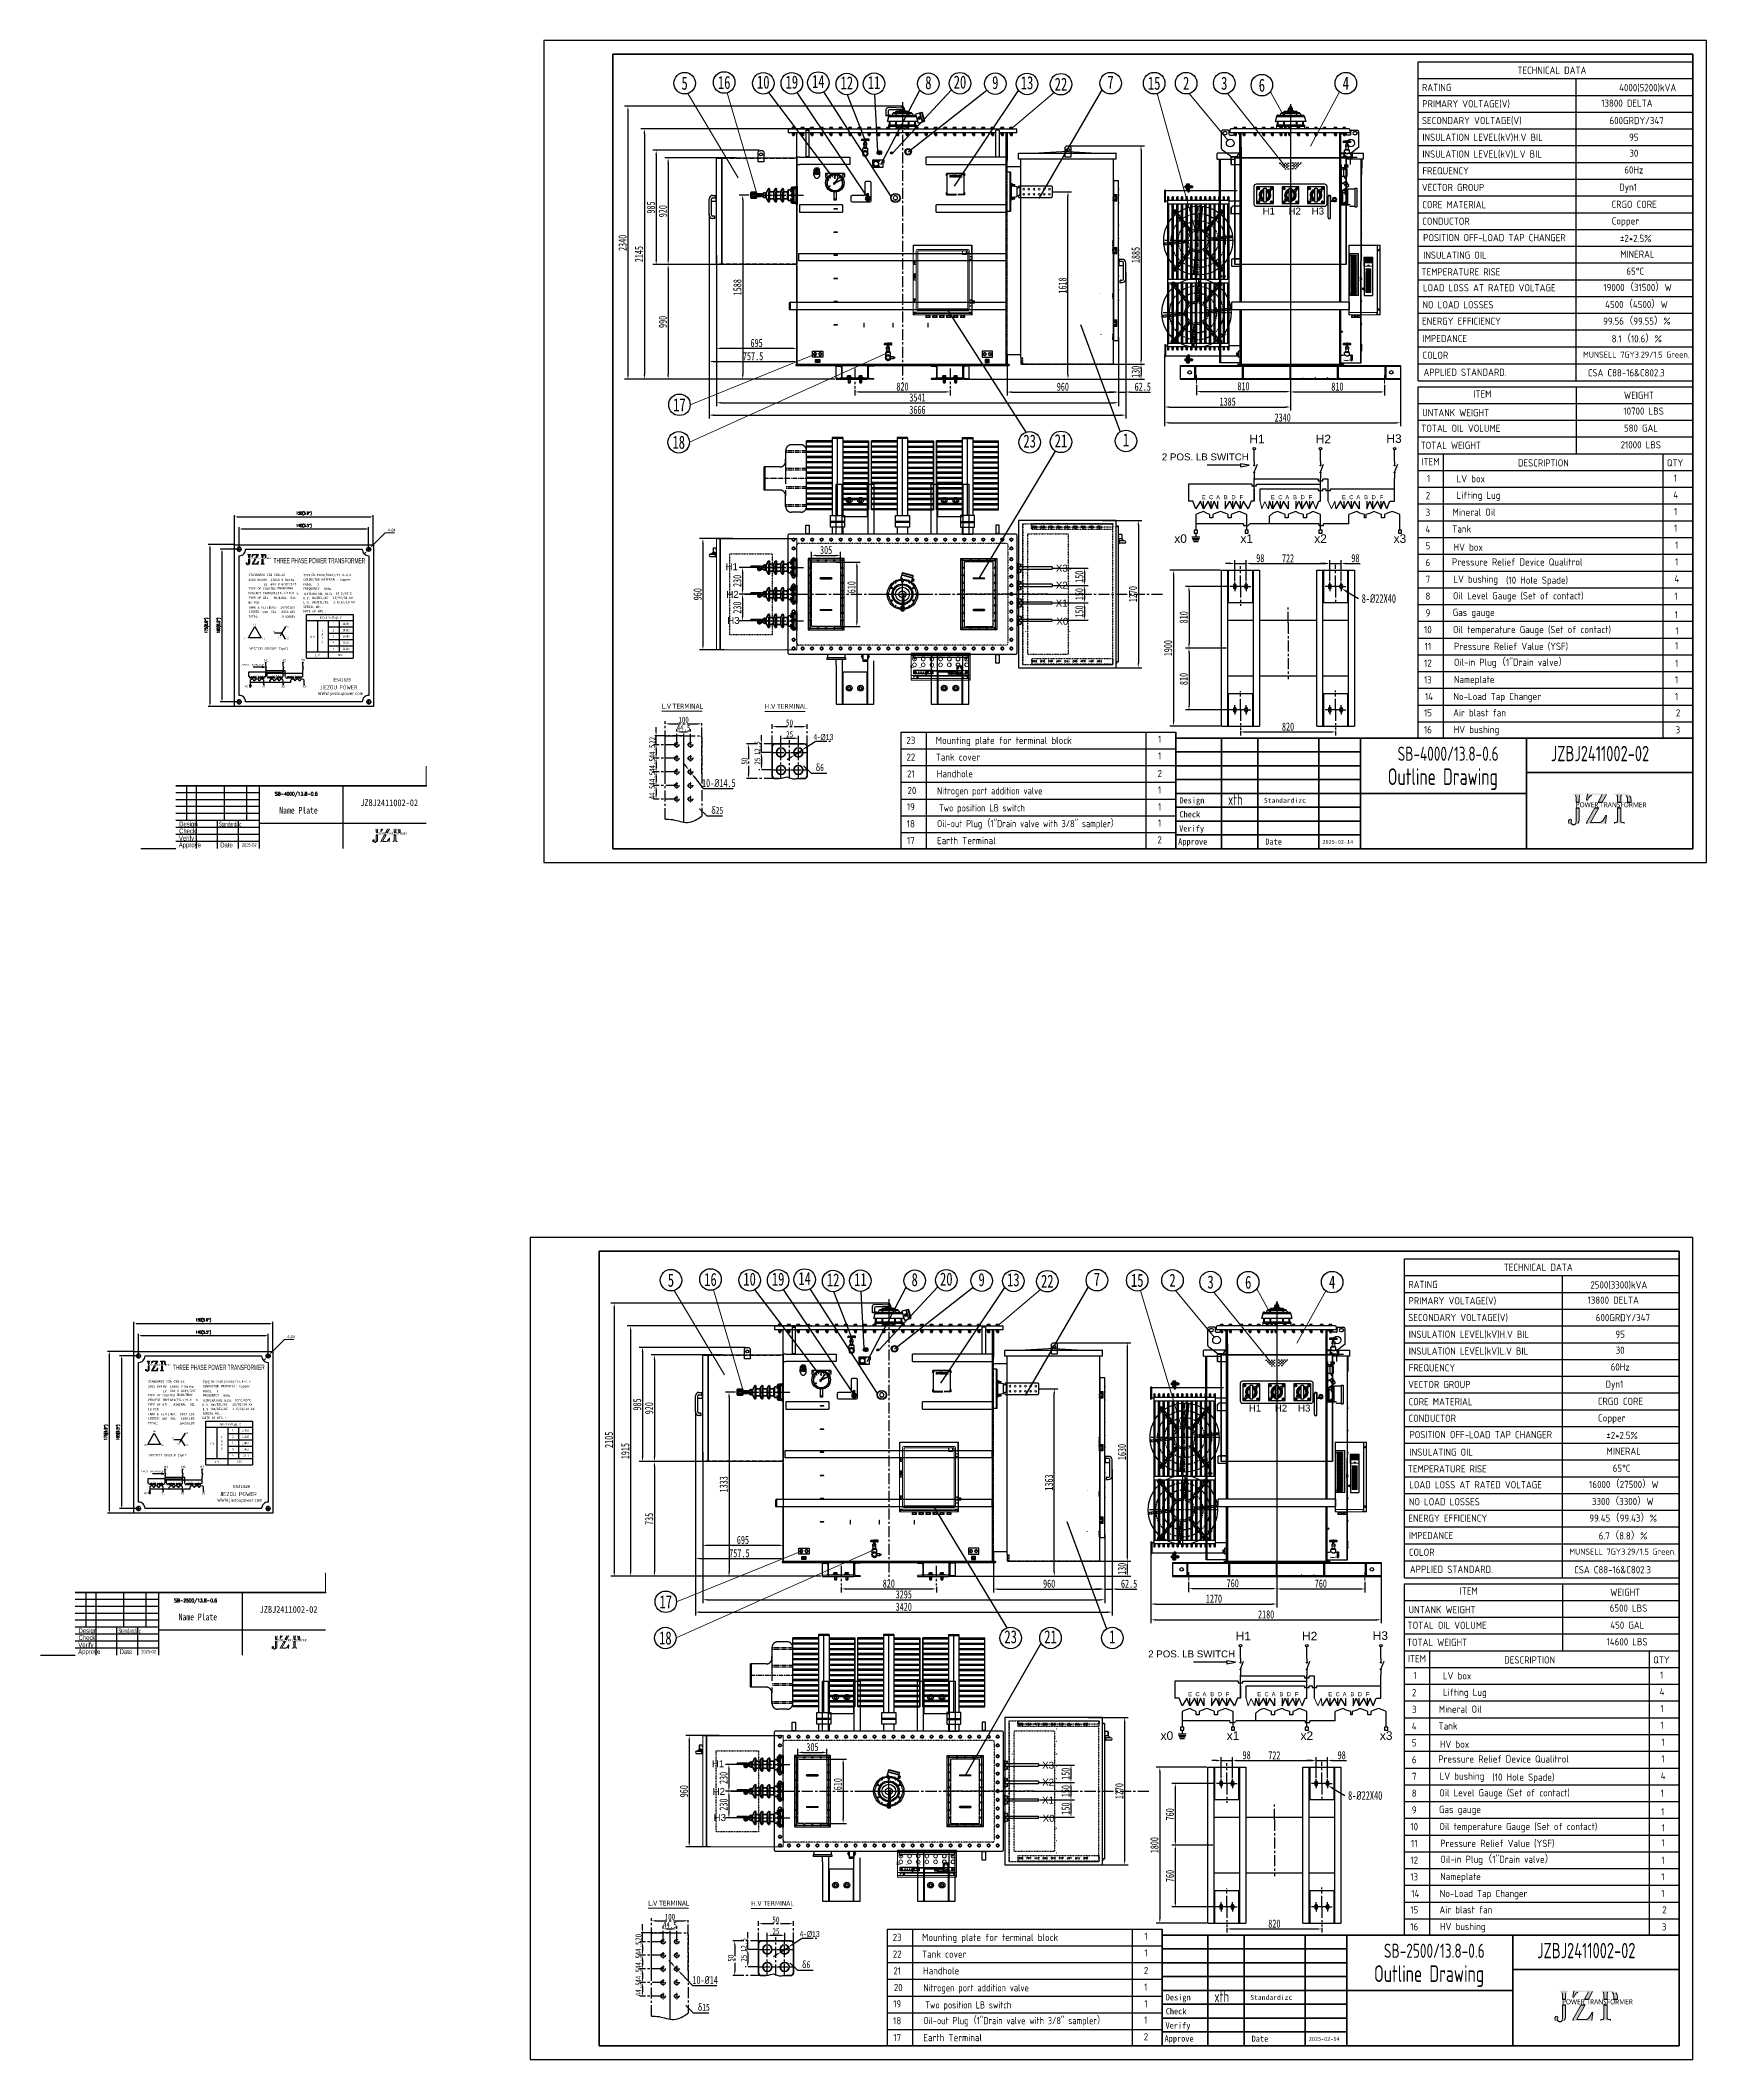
# Model space of a CAD drawing. Extents: x 54056 to 359947, y -41534 to 373650.
# Drawn here: x 73090 to 87460, y -41534 to -24117 of the extents above; entities outside this region: 1.
import ezdxf
from ezdxf import colors
from ezdxf.entities.mleader import LeaderData, LeaderLine
from ezdxf.enums import TextEntityAlignment as Align
from ezdxf.math import Vec2, Vec3

# ---------------------------------------------------------------- set-up
doc = ezdxf.new("R2010")
doc.units = 0
doc.header["$LTSCALE"] = 3
doc.header["$MEASUREMENT"] = 0
for name, pattern in [('ACISOTGL', [3, 2, -1]), ('AI-Linetype-3', [1.693333, 0.846667, -0.846667]), ('CENTER', [50.8, 31.75, -6.35, 6.35, -6.35]), ('CENTERX2', [20.32, 12.7, -2.54, 2.54, -2.54]), ('DASHDOT', [1, 0.5, -0.25, 0, -0.25]), ('DASHED', [19.05, 12.7, -6.35]), ('HIDDEN', [0.2, 0.1, -0.1]), ('点画线', [18, 12, -2, 2, -2]), ('虚线', [2, 1, -1])]:
    doc.linetypes.add(name, pattern=pattern)
doc.layers.get('0').update_dxf_attribs({"linetype": 'CONTINUOUS', "lineweight": 30})
doc.layers.get('DEFPOINTS').update_dxf_attribs({"linetype": 'CONTINUOUS', "lineweight": 20})
for name, color, linetype, lineweight in [('01', 7, 'CONTINUOUS', 18), ('02', 1, 'CONTINUOUS', 18), ('11', 3, 'CONTINUOUS', 18), ('2粗实线', 7, 'CONTINUOUS', 25), ('2细实线', 3, 'CONTINUOUS', 20), ('DIM', 4, 'CONTINUOUS', 20), ('中心线层', 1, '点画线', 18), ('实体', 7, 'CONTINUOUS', 20), ('标注、文本', 3, 'CONTINUOUS', 25), ('标注图层', 1, 'CONTINUOUS', 25), ('粗实线', 7, 'CONTINUOUS', 35), ('粗实线层', 7, 'CONTINUOUS', 35), ('细实线层', 7, 'CONTINUOUS', 18), ('铁心', 3, 'CONTINUOUS', 0)]:
    doc.layers.add(name, color=color, linetype=linetype, lineweight=lineweight)
for name, color, linetype in [('02___PRT_ALL_AXES', 7, 'CONTINUOUS'), ('02__ASM_ALL_AXES', 7, 'CONTINUOUS'), ('02C', 3, 'CONTINUOUS'), ('03___PRT_ALL_CURVES', 7, 'CONTINUOUS'), ('08', 1, 'CONTINUOUS'), ('1', 6, 'CENTER'), ('1轮廓实线层', 7, 'CONTINUOUS'), ('2', 7, 'CONTINUOUS'), ('2细线层', 4, 'CONTINUOUS'), ('4', 4, 'CONTINUOUS'), ('7标注层', 4, 'CONTINUOUS'), ('A', 3, 'CONTINUOUS'), ('CHAMFER', 7, 'CONTINUOUS'), ('DASH_DOT_LINE', 255, 'DASHDOT'), ('DEFAULT_2', 8, 'HIDDEN'), ('HOLES', 7, 'CONTINUOUS'), ('INTE_THICK', 7, 'CONTINUOUS'), ('PDF_Geometry', 7, 'CONTINUOUS'), ('PL', 5, 'CONTINUOUS'), ('ROUNDS', 7, 'CONTINUOUS'), ('S', 254, 'CONTINUOUS'), ('TERMINAL', 8, 'CONTINUOUS'), ('THICK_LINE', 255, 'CONTINUOUS'), ('THIN_LINE', 255, 'CONTINUOUS'), ('中心线', 1, 'CENTER'), ('文字', 7, 'CONTINUOUS'), ('细实线', 4, 'CONTINUOUS'), ('虚线', 3, '虚线')]:
    doc.layers.add(name, color=color, linetype=linetype)
doc.styles.add('2倍', font='simfang.ttf', dxfattribs={"width": 0.66})
doc.styles.add('ACISOTS', font='isocp.shx', dxfattribs={"height": 1, "bigfont": 'gbcbig.shx'})
doc.styles.add('DFT', font='simplex.shx', dxfattribs={"width": 0.67, "bigfont": 'hztxt.shx'})
doc.styles.add('MtXpl_High_Tower_Tex', font='HTOWERT.TTF')
doc.styles.add('MtXpl_ISOCPEUR', font='isocpeur.ttf')
doc.styles.add('MtXpl_Lucida_Bright', font='LBRITE.TTF')
doc.styles.add('Note Text (ANSI)', font='arial.ttf')
doc.styles.add('PC_TEXTSTYLE', font='isocp.shx', dxfattribs={"width": 0.8, "bigfont": 'hzfs.shx'})
doc.styles.add('PDF FangSong', font='simfang.ttf')
doc.styles.add('pdm', font='gbenor.shx', dxfattribs={"width": 0.8, "bigfont": 'gbhzfs.shx'})
doc.styles.add('ST_WIN', font='isocp2.shx', dxfattribs={"bigfont": 'hzdxfst.shx'})
doc.styles.get("Standard").update_dxf_attribs({"font": 'STFANGSO.TTF', "width": 0.7})
doc.styles.add('STYLE2', font='STFANGSO.TTF', dxfattribs={"width": 0.75})
doc.styles.add('Tahoma$001', font='tahoma.ttf', dxfattribs={"height": 2.159784})
doc.styles.add('国外标准', font='arial.ttf', dxfattribs={"width": 0.5})
doc.styles.add('宋体', font='', dxfattribs={"width": 0.6})
doc.styles.add('数字与字母', font='romand.shx', dxfattribs={"width": 0.8})
doc.styles.add('样式 1', font='arial.ttf')
doc.styles.get('宋体').set_extended_font_data('Microsoft YaHei')
doc.dimstyles.new('1-15', dxfattribs={"dimscale": 20, "dimtxt": 3.5, "dimasz": 2, "dimexe": 1.5, "dimexo": 0.5, "dimgap": 0.5, "dimtad": 1, "dimtoh": 1, "dimdec": 1, "dimdsep": 46, "dimtxsty": 'Standard', "dimcen": 2.5, "dimclrd": 3, "dimclre": 3, "dimclrt": 3, "dimadec": 0, "dimazin": 2, "dimtfac": 1, "dimtdec": 1, "dimtmove": 0, "dimatfit": 2, "dimfxl": 1, "dimarcsym": 0})
doc.dimstyles.new('INTE$0', dxfattribs={"dimscale": 5, "dimtxt": 3.6, "dimasz": 3, "dimexe": 3, "dimexo": 0, "dimgap": 1, "dimtad": 1, "dimdec": 1, "dimdsep": 46, "dimtxsty": 'DFT', "dimcen": 0, "dimclrd": 3, "dimclre": 3, "dimclrt": 6, "dimadec": 0, "dimazin": 0, "dimtfac": 1, "dimtdec": 1, "dimtix": 1, "dimtmove": 1, "dimatfit": 0, "dimfxl": 1, "dimtolj": 1, "dimtzin": 0, "dimarcsym": 0})
doc.dimstyles.new('INTE$3', dxfattribs={"dimscale": 5, "dimtxt": 3.6, "dimasz": 3, "dimexe": 1.4, "dimexo": 0, "dimgap": 2, "dimtad": 1, "dimtih": 1, "dimtoh": 1, "dimdec": 1, "dimdsep": 46, "dimtxsty": 'Standard', "dimcen": 0, "dimclrd": 3, "dimclre": 3, "dimclrt": 6, "dimadec": 1, "dimazin": 2, "dimtfac": 1, "dimtdec": 1, "dimtmove": 0, "dimatfit": 3, "dimfxl": 1, "dimtolj": 1, "dimtzin": 0, "dimarcsym": 0})
doc.dimstyles.new('郁文书', dxfattribs={"dimscale": 15, "dimtxt": 3.5, "dimasz": 2.5, "dimexe": 1.5, "dimexo": 0, "dimgap": 0.5, "dimtad": 1, "dimtoh": 1, "dimtxsty": 'Standard', "dimcen": 2.5, "dimclrd": 3, "dimclre": 3, "dimclrt": 2, "dimadec": 0, "dimazin": 0, "dimtfac": 1, "dimtmove": 0, "dimatfit": 2, "dimfxl": 1, "dimarcsym": 0})

msp = doc.modelspace()

# ---------------------------------------------------------------- texts
at = {"color": 0, "style": 'MtXpl_Lucida_Bright', "width": 0.707}
for p in [(74884.183, -28588.765), (74016.614, -35546.896)]:
    msp.add_text('POWER TRANSFORMER', height=14.06148, dxfattribs=at).set_placement(p)
at = {"linetype": 'Continuous'}
for s, height, style, width, p in [('Rated Voltage V', 20.21398, 'PDF FangSong', 0.75, (75500.472, -29103.696)), ('H V', 20.214, 'PDF FangSong', 0.75, (75417.471, -29270.605)), ('A', 20.214, 'PDF FangSong', 0.75, (75515.49, -29251.505)), ('T', 20.214, 'PDF FangSong', 0.75, (75515.551, -29218.98)), ('3', 20.214, 'PDF FangSong', 0.75, (75609.887, -29266.263)), ('1', 20.214, 'PDF FangSong', 0.75, (75609.676, -29157.534)), ('2', 20.214, 'PDF FangSong', 0.75, (75610.818, -29213.334)), ('14490', 20.214, 'PDF FangSong', 0.75, (75695.362, -29159.518)), ('14145', 20.214, 'PDF FangSong', 0.75, (75695.362, -29213.518)), ('13800', 20.214, 'PDF FangSong', 0.75, (75695.362, -29267.518)), ('L V', 20.214, 'PDF FangSong', 0.75, (75460.044, -29428.412)), ('S', 20.214, 'PDF FangSong', 0.75, (75515.494, -29315.9)), ('P', 20.214, 'PDF FangSong', 0.75, (75515.748, -29284.028)), ('5', 20.214, 'PDF FangSong', 0.75, (75610.701, -29373.055)), ('4', 20.214, 'PDF FangSong', 0.75, (75610.876, -29320.126)), ('600', 20.214, 'PDF FangSong', 0.75, (75657.234, -29427.811)), ('13455', 20.214, 'PDF FangSong', 0.75, (75695.362, -29321.518)), ('13110', 20.214, 'PDF FangSong', 0.75, (75695.362, -29375.518)), ('SB-4000/13.8-0.6', 30.70109, '数字与字母', 0.8, (75111.935, -30630.785)), ('Name Plate', 58.1256, 'STYLE2', 0.699858, (75149.722, -30786.714)), ('Rated Voltage V', 20.21398, 'PDF FangSong', 0.75, (74632.903, -36061.827)), ('H V', 20.214, 'PDF FangSong', 0.75, (74549.902, -36228.736)), ('A', 20.214, 'PDF FangSong', 0.75, (74647.92, -36209.636)), ('T', 20.214, 'PDF FangSong', 0.75, (74647.982, -36177.112)), ('P', 20.214, 'PDF FangSong', 0.75, (74648.179, -36242.159)), ('3', 20.214, 'PDF FangSong', 0.75, (74742.318, -36224.394)), ('1', 20.214, 'PDF FangSong', 0.75, (74742.107, -36115.665)), ('2', 20.214, 'PDF FangSong', 0.75, (74743.248, -36171.465)), ('14490', 20.214, 'PDF FangSong', 0.75, (74827.792, -36117.65)), ('14145', 20.214, 'PDF FangSong', 0.75, (74827.792, -36171.65)), ('13800', 20.214, 'PDF FangSong', 0.75, (74827.792, -36225.65)), ('L V', 20.214, 'PDF FangSong', 0.75, (74592.474, -36386.543)), ('S', 20.214, 'PDF FangSong', 0.75, (74647.924, -36274.032)), ('5', 20.214, 'PDF FangSong', 0.75, (74743.132, -36331.186)), ('4', 20.214, 'PDF FangSong', 0.75, (74743.307, -36278.257)), ('600', 20.214, 'PDF FangSong', 0.75, (74789.665, -36385.942)), ('13455', 20.214, 'PDF FangSong', 0.75, (74827.792, -36279.65)), ('13110', 20.214, 'PDF FangSong', 0.75, (74827.792, -36333.65)), ('SB-2500/13.8-0.6', 30.70109, '数字与字母', 0.8, (74244.366, -37588.916)), ('Name Plate', 58.1256, 'STYLE2', 0.699858, (74282.152, -37744.846))]:
    msp.add_text(s, height=height, dxfattribs=dict(at, style=style, width=width)).set_placement(p)
for s, height, style, p in [('H2', 13.7732, '宋体', (74927.379, -29161.211)), ('X1', 13.7732, '宋体', (75092.689, -29221.756)), ('X0', 13.7732, '宋体', (75137.621, -29272.289)), ('X2', 13.7732, '宋体', (75209.869, -29178.426)), ('H1', 13.7732, '宋体', (74849.619, -29281.438)), ('VECTOR  GROUP  [Dyn1]', 19.94204, 'Note Text (ANSI)', (74892.251, -29372.859)), ('H3', 13.7732, '宋体', (75002.139, -29281.863)), ('X3', 13.7732, '宋体', (75212.295, -29283.011)), ('H1', 13.7732, '宋体', (73982.05, -36239.569)), ('H2', 13.7732, '宋体', (74059.81, -36119.342)), ('H3', 13.7732, '宋体', (74134.57, -36239.994)), ('X1', 13.7732, '宋体', (74225.12, -36179.887)), ('X0', 13.7732, '宋体', (74270.051, -36230.42)), ('X2', 13.7732, '宋体', (74342.3, -36136.558)), ('X3', 13.7732, '宋体', (74344.726, -36241.142)), ('VECTOR  GROUP  [Dyn1]', 19.94204, 'Note Text (ANSI)', (74024.682, -36330.99))]:
    msp.add_text(s, height=height, dxfattribs=dict(style=style)).set_placement(p)
at = {"linetype": 'Continuous', "char_height": 20.21398, "attachment_point": 7, "style": 'PDF FangSong'}
for s, insert in [('{\\W0.9969;STANDARDS CSA C88-16}', (74884.532, -28736.765)), ('\\W0.981255;TYPE', (75356.335, -28740.855)), ('{\\W0.9935;SB-4000(5200)/13.8-0.6}', (75425.535, -28742.989)), ('\\W0.993250;TYPE OF COOLING', (74884.532, -28855.97)), ('{\\W0.9728;4000 KVA}', (74884.532, -28780.196)), ('\\W0.990022;PERCENT IMPEDANCE:', (74884.532, -28896.282)), ('\\W0.950748;HV', (75013.554, -28779.965)), ('\\W0.979087;LV', (75014.478, -28820.278)), ('{\\W0.9983;13800 V \\W0.9944;Delta}', (75074.196, -28780.196)), ('{\\W0.9944;600 V GrdY/347}', (75074.774, -28822.256)), ('\\pi-60.64193,l80.85591,t80.85591;{\\W0.9935;%^I}', (75278.638, -28896.445)), ('{\\W0.9951;TEMPERATURE RISE}', (75356.335, -28899.618)), ('\\W0.985228;PHASE', (75356.335, -28819.339)), ('\\W0.990925;FREQUENCY', (75356.335, -28859.883)), ('\\W0.824342;3', (75477.85, -28819.339)), ('\\W0.980805;60Hz', (75536.066, -28857.458)), ('{\\W0.98433;65℃/65℃}', (75637.252, -28902.044)), ('\\W0.968789;TOTAL:', (74884.532, -29095.744)), ('\\W0.988717;TANK & FITTINGS:', (74884.532, -29017.776)), ('\\W0.994479;TYPE OF OIL', (74884.532, -28936.017)), ('\\W0.943330;NO', (74884.532, -28976.329)), ('{\\W0.976;LIQUID:}', (74884.532, -29058.204)), ('\\W0.986198;PCB', (74929.897, -28976.445)), ('{\\W0.9851;GAL}', (75077.559, -29055.778)), ('{\\W0.9956;MINERAL  OIL}', (75104.228, -28934.684)), ('{\\W0.98557;10700}', (75159.414, -29018.009)), ('{\\W0.98557;21000}', (75166.711, -29097.774)), ('{\\W0.98557;4350}', (75167.219, -29056.129)), ('\\W0.985572;LBS', (75238.966, -29017.66)), ('\\W0.985572;LBS', (75238.966, -29055.778)), ('\\W0.985572;LBS', (75239.428, -29095.628)), ('\\W0.981992;SERIAL NO.:', (75356.335, -29013.244)), ('\\W0.982224;H.V.', (75356.061, -28937.293)), ('{\\W0.9917;DATE OF MFG.:}', (75356.335, -29050.9)), ('\\W0.998704;L.V.', (75358.107, -28975.378)), ('{\\W0.99165;Um/BIL/AC}', (75430.252, -28939.604)), ('\\W0.991650;Um/BIL/AC', (75432.644, -28977.689)), ('{\\W0.9996;15/95/34 kV}', (75611.74, -28939.604)), ('\\W0.999633;1.5/30/10 kV', (75614.133, -28977.689)), ('{\\W0.9969;STANDARDS CSA C88-16}', (74016.963, -35694.896)), ('\\W0.981255;TYPE', (74488.766, -35698.986)), ('{\\W0.9935;SB-2500(3300)/13.8-0.6}', (74557.966, -35701.12)), ('\\W0.993250;TYPE OF COOLING', (74016.963, -35814.101)), ('\\W0.994479;TYPE OF OIL', (74016.963, -35894.148)), ('{\\W0.9728;2500 KVA}', (74016.963, -35738.327)), ('\\W0.990022;PERCENT IMPEDANCE:', (74016.963, -35854.413)), ('\\W0.950748;HV', (74145.985, -35738.096)), ('\\W0.979087;LV', (74146.909, -35778.409)), ('{\\W0.9983;13800 V \\W0.9944;Delta}', (74206.627, -35738.327)), ('{\\W0.9944;600 V GrdY/347}', (74207.204, -35780.388)), ('{\\W0.9956;MINERAL  OIL}', (74236.659, -35892.815)), ('\\pi-60.64193,l80.85591,t80.85591;{\\W0.9935;%^I}', (74411.069, -35854.576)), ('{\\W0.9951;TEMPERATURE RISE}', (74488.766, -35857.749)), ('\\W0.982224;H.V.', (74488.491, -35895.425)), ('\\W0.985228;PHASE', (74488.766, -35777.471)), ('\\W0.990925;FREQUENCY', (74488.766, -35818.015)), ('{\\W0.99165;Um/BIL/AC}', (74562.683, -35897.735)), ('\\W0.824342;3', (74610.281, -35777.471)), ('\\W0.980805;60Hz', (74668.497, -35815.589)), ('{\\W0.9996;15/95/34 kV}', (74744.171, -35897.735)), ('{\\W0.98433;65℃/65℃}', (74769.682, -35860.175)), ('\\W0.968789;TOTAL:', (74016.963, -36053.875)), ('\\W0.988717;TANK & FITTINGS:', (74016.963, -35975.907)), ('\\W0.943330;NO', (74016.963, -35934.461)), ('{\\W0.976;LIQUID:}', (74016.963, -36016.335)), ('\\W0.986198;PCB', (74062.327, -35934.576)), ('{\\W0.9851;GAL}', (74209.989, -36013.909)), ('{\\W0.98557;14600}', (74289.905, -36056.419)), ('{\\W0.98557;6500}', (74291.845, -35976.14)), ('{\\W0.98557;3380}', (74299.65, -36014.26)), ('\\W0.985572;LBS', (74371.397, -35975.791)), ('\\W0.985572;LBS', (74371.397, -36013.909)), ('\\W0.985572;LBS', (74371.859, -36053.759)), ('\\W0.981992;SERIAL NO.:', (74488.766, -35971.375)), ('{\\W0.9917;DATE OF MFG.:}', (74488.766, -36009.031)), ('\\W0.998704;L.V.', (74490.537, -35933.509)), ('\\W0.991650;Um/BIL/AC', (74565.075, -35935.82)), ('\\W0.999633;1.5/30/10 kV', (74746.563, -35935.82))]:
    msp.add_mtext(s, dxfattribs=dict(at, insert=insert))
at = {"linetype": 'Continuous'}
for s, insert, char_height, width, attachment_point, style in [('{\\W0.9759;ONAN/ONAF}', (75133.683, -28855.624), 20.21398, 56.47507, 7, 'PDF FangSong'), ('{\\W0.98557;8.1/10.6}', (75153.793, -28898.226), 20.21398, 53.39174, 7, 'PDF FangSong'), ('{\\W0.98557;580}', (75004.917, -29057.653), 20.21398, 58.45546, 7, 'PDF FangSong'), ('JZBJ2411002-02', (75848.74, -30663.462), 58.1256, 654.06446, 1, 'STYLE2'), ('{\\W0.9759;ONAN/ONAF}', (74266.114, -35813.755), 20.21398, 56.47507, 7, 'PDF FangSong'), ('{\\W0.98557;6.7/8.8}', (74286.223, -35856.357), 20.21398, 53.39174, 7, 'PDF FangSong'), ('{\\W0.98557;450}', (74137.348, -36015.784), 20.21398, 58.45546, 7, 'PDF FangSong'), ('JZBJ2411002-02', (74981.17, -37621.593), 58.1256, 654.06446, 1, 'STYLE2')]:
    msp.add_mtext(s, dxfattribs=dict(at, insert=insert, char_height=char_height, width=width, attachment_point=attachment_point, style=style))
at = {"linetype": 'Continuous', "char_height": 20.21398, "attachment_point": 7, "line_spacing_factor": 0.667855, "style": 'PDF FangSong'}
for insert in [(75356.335, -28783.482), (74488.766, -35741.613)]:
    msp.add_mtext('{\\W0.9985;CONDUCTOR MATERIAL: Copper}', dxfattribs=dict(at, insert=insert))
at = {"layer": '02C', "color": 0, "attachment_point": 1, "style": 'PC_TEXTSTYLE'}
for insert, char_height, width in [((86330.548, -30688.264), 43.53851, 874.78826), ((75983.917, -30948.517), 19.09584, 383.67906), ((75116.347, -37906.649), 19.09584, 383.67906), ((86212.538, -41013.204), 43.53851, 874.78826)]:
    msp.add_mtext('{\\fLucida Bright|b0|i0|c0|p18;POWER TRANSFORMER}', dxfattribs=dict(at, insert=insert, char_height=char_height, width=width))
at = {"layer": '1', "char_height": 60, "width": 69.46852, "attachment_point": 1, "style": '2倍'}
for s, insert in [('{\\fSimSun|b0|i0|c134|p2;δ\\C2;6}', (79776.375, -30359.143)), ('{\\fSimSun|b0|i0|c134|p2;δ\\C2;25}', (78875.991, -30728.08)), ('{\\fSimSun|b0|i0|c134|p2;δ\\C2;6}', (79658.365, -40684.083)), ('{\\fSimSun|b0|i0|c134|p2;δ\\C2;15}', (78759.842, -41051.863))]:
    msp.add_mtext(s, dxfattribs=dict(at, insert=insert))
at = {"layer": '11', "width": 0.707}
for s, p in [('5', (78646.021, -24485.866)), ('16', (78986.93, -24479.58)), ('10', (79324.385, -24476.536)), ('19', (79570.337, -24476.536)), ('14', (79799.17, -24470.593)), ('12', (80044.881, -24483.397)), ('11', (80279.745, -24480.535)), ('8', (80748.17, -24480.539)), ('20', (81020.772, -24476.439)), ('9', (81325.269, -24480.539)), ('13', (81599.114, -24482.237)), ('22', (81891.51, -24494.68)), ('7', (82319.709, -24475.988)), ('15', (82695.51, -24485.866)), ('2', (82971.47, -24485.866)), ('3', (83299.886, -24485.866)), ('6', (83624.587, -24502.705)), ('4', (84348.599, -24485.866)), ('17', (78601.331, -27259.796)), ('23', (81621.81, -27573.203)), ('21', (81891.917, -27570.04)), ('1', (82452.409, -27561.632)), ('18', (78595.1, -27583.08)), ('5', (78528.011, -34810.806)), ('16', (78868.92, -34804.52)), ('10', (79206.375, -34801.476)), ('19', (79452.327, -34801.476)), ('14', (79681.16, -34795.533)), ('12', (79926.871, -34808.337)), ('11', (80161.735, -34805.475)), ('8', (80630.16, -34805.479)), ('20', (80902.762, -34801.379)), ('9', (81207.259, -34805.479)), ('13', (81481.104, -34807.177)), ('22', (81773.5, -34819.62)), ('7', (82201.699, -34800.928)), ('15', (82549.35, -34811.799)), ('2', (82853.46, -34811.47)), ('3', (83181.876, -34826.195)), ('6', (83506.577, -34827.645)), ('4', (84230.589, -34827.249)), ('17', (78483.321, -37584.736)), ('18', (78479.872, -37896.752)), ('23', (81457.905, -37886.6)), ('21', (81801.64, -37886.572)), ('1', (82334.399, -37886.572))]:
    msp.add_text(s, height=112.5, dxfattribs=at).set_placement(p, align=Align.MIDDLE_CENTER)
at = {"layer": '2', "style": 'Note Text (ANSI)'}
for s, height, p in [('H1', 73.9031, (83648.469, -27592.44)), ('H2', 73.9031, (84220.479, -27592.44)), ('H3', 73.9031, (84830.203, -27588.331)), ('H1', 19.5104, (75056.942, -29471.709)), ('H2', 19.5104, (75207.952, -29471.709)), ('H3', 19.5104, (75368.92, -29470.625)), ('H1', 19.5104, (74189.372, -36429.841)), ('H2', 19.5104, (74340.383, -36429.841)), ('H3', 19.5104, (74501.35, -36428.756)), ('H1', 73.9031, (83530.459, -37917.38)), ('H2', 73.9031, (84102.469, -37917.38)), ('H3', 73.9031, (84712.193, -37913.271))]:
    msp.add_text(s, height=height, dxfattribs=at).set_placement(p, align=Align.RIGHT)
for s, height, p in [('E', 35.473, (83123.037, -28056.417)), ('C', 35.473, (83187.373, -28056.747)), ('A', 35.473, (83247.113, -28056.747)), ('B', 35.473, (83313.727, -28056.747)), ('D', 35.473, (83380.24, -28056.747)), ('F', 35.473, (83446.752, -28056.747)), ('E', 35.473, (83719.406, -28056.417)), ('C', 35.473, (83783.742, -28056.747)), ('A', 35.473, (83843.483, -28056.747)), ('B', 35.473, (83910.096, -28056.747)), ('D', 35.473, (83976.609, -28056.747)), ('F', 35.473, (84043.122, -28056.747)), ('E', 35.473, (84332.123, -28056.417)), ('C', 35.473, (84396.459, -28056.747)), ('A', 35.473, (84456.2, -28056.747)), ('B', 35.473, (84522.813, -28056.747)), ('D', 35.473, (84589.326, -28056.747)), ('F', 35.473, (84655.838, -28056.747)), ('x0', 73.9031, (82923.279, -28413.942)), ('x1', 73.9031, (83493.888, -28413.942)), ('x2', 73.9031, (84130.408, -28413.942)), ('x3', 73.9031, (84814.733, -28413.942)), ('E', 9.365, (74918.228, -29594.199)), ('C', 9.365, (74935.212, -29594.287)), ('A', 9.365, (74950.984, -29594.287)), ('B', 9.365, (74968.57, -29594.287)), ('D', 9.365, (74986.129, -29594.287)), ('F', 9.365, (75003.688, -29594.287)), ('E', 9.365, (75075.669, -29594.199)), ('C', 9.365, (75092.654, -29594.287)), ('A', 9.365, (75108.425, -29594.287)), ('B', 9.365, (75126.011, -29594.287)), ('D', 9.365, (75143.571, -29594.287)), ('F', 9.365, (75161.13, -29594.287)), ('E', 9.365, (75237.426, -29594.199)), ('C', 9.365, (75254.411, -29594.287)), ('A', 9.365, (75270.183, -29594.287)), ('B', 9.365, (75287.768, -29594.287)), ('D', 9.365, (75305.328, -29594.287)), ('F', 9.365, (75322.887, -29594.287)), ('x1', 19.5104, (75016.132, -29688.586)), ('x2', 19.5104, (75184.173, -29688.586)), ('x3', 19.5104, (75364.835, -29688.586)), ('E', 9.365, (74050.658, -36552.33)), ('C', 9.365, (74067.643, -36552.418)), ('A', 9.365, (74083.414, -36552.418)), ('B', 9.365, (74101, -36552.418)), ('D', 9.365, (74118.56, -36552.418)), ('F', 9.365, (74136.119, -36552.418)), ('E', 9.365, (74208.1, -36552.33)), ('C', 9.365, (74225.084, -36552.418)), ('A', 9.365, (74240.856, -36552.418)), ('B', 9.365, (74258.442, -36552.418)), ('D', 9.365, (74276.001, -36552.418)), ('F', 9.365, (74293.561, -36552.418)), ('E', 9.365, (74369.857, -36552.33)), ('C', 9.365, (74386.842, -36552.418)), ('A', 9.365, (74402.613, -36552.418)), ('B', 9.365, (74420.199, -36552.418)), ('D', 9.365, (74437.759, -36552.418)), ('F', 9.365, (74455.318, -36552.418)), ('x1', 19.5104, (74148.563, -36646.717)), ('x2', 19.5104, (74316.604, -36646.717)), ('x3', 19.5104, (74497.266, -36646.717)), ('E', 35.473, (83005.027, -38381.357)), ('C', 35.473, (83069.363, -38381.687)), ('A', 35.473, (83129.103, -38381.687)), ('B', 35.473, (83195.717, -38381.687)), ('D', 35.473, (83262.23, -38381.687)), ('F', 35.473, (83328.742, -38381.687)), ('E', 35.473, (83601.396, -38381.357)), ('C', 35.473, (83665.732, -38381.687)), ('A', 35.473, (83725.473, -38381.687)), ('B', 35.473, (83792.086, -38381.687)), ('D', 35.473, (83858.599, -38381.687)), ('F', 35.473, (83925.112, -38381.687)), ('E', 35.473, (84214.113, -38381.357)), ('C', 35.473, (84278.449, -38381.687)), ('A', 35.473, (84338.19, -38381.687)), ('B', 35.473, (84404.803, -38381.687)), ('D', 35.473, (84471.316, -38381.687)), ('F', 35.473, (84537.828, -38381.687)), ('x0', 73.9031, (82805.269, -38738.882)), ('x1', 73.9031, (83375.878, -38738.882)), ('x2', 73.9031, (84012.398, -38738.882)), ('x3', 73.9031, (84696.723, -38738.882))]:
    msp.add_text(s, height=height, dxfattribs=at).set_placement(p, align=Align.MIDDLE)
at = {"layer": '2', "linetype": 'Continuous', "char_height": 60, "width": 26161.87992, "attachment_point": 1, "line_spacing_factor": 0.7, "style": 'Note Text (ANSI)'}
for insert in [(82761.931, -27679.396), (82643.921, -38004.336)]:
    msp.add_mtext('2 POS. LB SWITCH', dxfattribs=dict(at, insert=insert))
at = {"layer": '7标注层', "lineweight": 18, "style": '国外标准', "width": 0.8}
for p in [(75617.049, -29645.525), (74749.48, -36603.656)]:
    msp.add_text('E541626', height=27, dxfattribs=at).set_placement(p)
at = {"layer": 'DIM', "color": 3, "char_height": 60, "width": 637.35791, "attachment_point": 1, "style": 'Note Text (ANSI)'}
for insert in [(83629.971, -25558.743), (83511.961, -35883.683)]:
    msp.add_mtext('H1     H2    H3', dxfattribs=dict(at, insert=insert))
at = {"layer": 'DIM', "color": 3, "char_height": 60, "attachment_point": 1, "style": 'Note Text (ANSI)'}
for s, insert in [('H1', (78998.752, -28626.965)), ('X3', (81847.76, -28639.128)), ('H2', (79005.596, -28865.048)), ('X2', (81847.536, -28786.418)), ('X1', (81846.601, -28940.729)), ('H3', (79013.367, -29090.082)), ('X0', (81852.434, -29097.362)), ('H1', (78880.742, -38951.905)), ('X3', (81729.75, -38964.068)), ('X2', (81729.526, -39111.358)), ('H2', (78887.586, -39189.988)), ('X1', (81728.591, -39265.669)), ('H3', (78895.357, -39415.022)), ('X0', (81734.424, -39422.302))]:
    msp.add_mtext_dynamic_manual_height_columns(s, width=115.94, gutter_width=17.5, heights=[0], dxfattribs=dict(at, insert=insert))
at = {"layer": 'PL', "color": 0}
for s, height, style, width, p in [('THREE PHASE POWER TRANSFORMER', 45, 'MtXpl_High_Tower_Tex', 0.55, (75100.682, -28626.952)), ('WWW.jiezoupower.com', 30.31515, 'MtXpl_ISOCPEUR', 0.8, (75481.517, -29763.807)), ('JIEZOU POWER', 36.37818, 'MtXpl_ISOCPEUR', 0.8, (75502.382, -29715.514)), ('THREE PHASE POWER TRANSFORMER', 45, 'MtXpl_High_Tower_Tex', 0.55, (74233.113, -35585.083)), ('WWW.jiezoupower.com', 30.31515, 'MtXpl_ISOCPEUR', 0.8, (74613.947, -36721.938)), ('JIEZOU POWER', 36.37818, 'MtXpl_ISOCPEUR', 0.8, (74634.812, -36673.646))]:
    msp.add_text(s, height=height, dxfattribs=dict(at, style=style, width=width)).set_placement(p)
at = {"layer": 'S', "style": 'ST_WIN'}
for s, height, p in [('TECHNICAL DATA', 61.93724, (85828.14, -24405.651)), ('RATING', 61.9372, (85005.502, -24553.408)), ('4000(5200)kVA', 61.93724, (86705.663, -24555.135)), ('PRIMARY VOLTAGE(V)', 61.93724, (85007.031, -24694.108)), ('13800 DELTA', 61.93724, (86551.348, -24689.192)), ('SECONDARY VOLTAGE(V)', 61.93724, (85005.024, -24838.875)), ('600GRDY/347', 61.93724, (86622.562, -24839.402)), ('INSULATION LEVEL(kV)H.V BIL', 61.93724, (85009.441, -24983.395)), ('INSULATION LEVEL(kV)L.V BIL', 61.93724, (85009.441, -25127.916)), ('FREQUENCY', 61.9372, (85009.441, -25272.436)), ('VECTOR GROUP', 61.93724, (85004.279, -25416.077)), ('Dyn1', 61.9372, (86705.835, -25413.505)), ('CORE MATERIAL', 61.93724, (85007.446, -25564.556)), ('CRGO CORE', 61.9372, (86639.892, -25561.895)), ('CONDUCTOR', 61.9372, (85007.446, -25707.824)), ('Copper', 61.9372, (86641.785, -25704.972)), ('INSULATING OIL', 61.93724, (85016.184, -25999.802)), ('TEMPERATURE RISE', 61.93724, (85000.724, -26144.323)), ('LOAD LOSS AT RATED VOLTAGE', 61.93724, (85013.285, -26281.355)), ('NO LOAD LOSSES', 61.93724, (85009.931, -26427.724)), ('ENERGY EFFICIENCY', 61.93724, (85006.085, -26569.871)), ('IMPEDANCE', 61.9372, (85009.931, -26719.049)), ('COLOR', 61.9372, (85009.931, -26863.569)), ('APPLIED STANDARD.', 61.93724, (85018.492, -27010.456)), ('CSA C88-16&C802.3', 61.93724, (86435.654, -27014.452)), ('ITEM', 61.9372, (85448.23, -27197.615)), ('WEIGHT', 61.9372, (86747.196, -27208.849)), ('UNTANK WEIGHT', 61.93724, (85007.293, -27358.723)), ('10700 LBS', 61.9372, (86742.413, -27344.961)), ('TOTAL OIL VOLUME', 61.93724, (84999.208, -27493.44)), ('TOTAL WEIGHT', 61.93724, (84993.702, -27640.613)), ('ITEM', 61.9372, (85001.245, -27781.67)), (' LV box', 61.9372, (85268.776, -27928.87)), ('DESCRIPTION', 61.93724, (85832.634, -27792.283)), ('QTY', 61.9372, (87117.23, -27791.481)), (' Lifting Lug', 61.93724, (85269.1, -28071.184)), ('Mineral Oil', 61.93724, (85268.905, -28217.316)), ('Tank', 61.9372, (85266.647, -28361.764)), (' HV box', 61.9372, (85242.337, -28519.262)), ('Pressure Relief Device Qualitrol', 61.93724, (85263.609, -28646.663)), ('LV bushing ', 61.93724, (85276.155, -28794.144)), ('(10 Hole Spade)', 61.93724, (85730.449, -28803.286)), ('Oil Level Gauge (Set of contact)', 61.93724, (85272.502, -28938.046)), ('Gas gauge', 61.9372, (85270.697, -29081.557)), ('Oil temperature Gauge (Set of contact)', 61.93724, (85272.911, -29229.294)), ('Pressure Relief Value (YSF)', 61.93724, (85280.735, -29374.086)), ('Nameplate', 61.9372, (85280.172, -29660.026)), ("Oil-in Plug（1''Drain valve）", 61.93724, (85280.961, -29511.806)), ('No-Load Tap Changer', 61.93724, (85276.123, -29806.631)), ('Air blast fan', 61.93724, (85274.069, -29946.922)), ('Mounting plate for terminal block', 61.93724, (80811.906, -30185.591)), ('HV bushing ', 61.93724, (85278.893, -30091.984)), ('Tank cover', 61.9372, (80811.906, -30330.111)), ('Handhole ', 61.9372, (80820.748, -30473.353)), ('Earth Terminal', 61.93724, (80822.881, -31050.077)), ('RATING', 61.9372, (84887.492, -34878.348)), ('TECHNICAL DATA', 61.93724, (85710.13, -34730.591)), ('2500(3300)kVA', 61.93724, (86457.434, -34882.786)), ('PRIMARY VOLTAGE(V)', 61.93724, (84889.021, -35019.048)), ('13800 DELTA', 61.93724, (86433.338, -35014.132)), ('SECONDARY VOLTAGE(V)', 61.93724, (84887.014, -35163.815)), ('600GRDY/347', 61.93724, (86504.552, -35164.342)), ('INSULATION LEVEL(kV)H.V BIL', 61.93724, (84891.431, -35308.335)), ('INSULATION LEVEL(kV)L.V BIL', 61.93724, (84891.431, -35452.856)), ('VECTOR GROUP', 61.93724, (84886.269, -35741.017)), ('FREQUENCY', 61.9372, (84891.431, -35597.376)), ('Dyn1', 61.9372, (86587.825, -35738.445)), ('CORE MATERIAL', 61.93724, (84889.436, -35889.496)), ('CRGO CORE', 61.9372, (86521.882, -35886.835)), ('CONDUCTOR', 61.9372, (84889.436, -36032.764)), ('Copper', 61.9372, (86523.775, -36029.912)), ('INSULATING OIL', 61.93724, (84898.174, -36324.742)), ('TEMPERATURE RISE', 61.93724, (84882.714, -36469.263)), ('LOAD LOSS AT RATED VOLTAGE', 61.93724, (84895.275, -36606.295)), ('NO LOAD LOSSES', 61.93724, (84891.921, -36752.664)), ('ENERGY EFFICIENCY', 61.93724, (84888.075, -36894.811)), ('IMPEDANCE', 61.9372, (84891.921, -37043.989)), ('COLOR', 61.9372, (84891.921, -37188.509)), ('APPLIED STANDARD.', 61.93724, (84900.482, -37335.396)), ('CSA C88-16&C802.3', 61.93724, (86317.644, -37339.392)), ('ITEM', 61.9372, (85330.22, -37522.555)), ('6500 LBS', 61.9372, (86624.403, -37669.901)), ('WEIGHT', 61.9372, (86629.186, -37533.789)), ('TOTAL OIL VOLUME', 61.93724, (84881.198, -37818.38)), ('UNTANK WEIGHT', 61.93724, (84889.283, -37683.663)), ('TOTAL WEIGHT', 61.93724, (84875.692, -37965.553)), ('ITEM', 61.9372, (84883.235, -38106.61)), ('DESCRIPTION', 61.93724, (85714.624, -38117.223)), ('QTY', 61.9372, (86999.22, -38116.421)), (' LV box', 61.9372, (85150.766, -38253.81)), ('Mineral Oil', 61.93724, (85150.895, -38542.256)), (' Lifting Lug', 61.93724, (85151.09, -38396.124)), ('Tank', 61.9372, (85148.637, -38686.704)), (' HV box', 61.9372, (85124.327, -38844.202)), ('Pressure Relief Device Qualitrol', 61.93724, (85145.599, -38971.603)), ('LV bushing ', 61.93724, (85158.145, -39119.084)), ('(10 Hole Spade)', 61.93724, (85612.439, -39128.226)), ('Gas gauge', 61.9372, (85152.687, -39406.497)), ('Oil Level Gauge (Set of contact)', 61.93724, (85154.492, -39262.986)), ('Oil temperature Gauge (Set of contact)', 61.93724, (85154.901, -39554.234)), ('Pressure Relief Value (YSF)', 61.93724, (85162.725, -39699.026)), ("Oil-in Plug（1''Drain valve）", 61.93724, (85162.951, -39836.746)), ('Nameplate', 61.9372, (85162.162, -39984.966)), ('Air blast fan', 61.93724, (85156.059, -40271.862)), ('No-Load Tap Changer', 61.93724, (85158.113, -40131.571)), ('HV bushing ', 61.93724, (85160.883, -40416.924)), ('Mounting plate for terminal block', 61.93724, (80693.896, -40510.531)), ('Tank cover', 61.9372, (80693.896, -40655.051)), ('Handhole ', 61.9372, (80702.738, -40798.293)), ('Earth Terminal', 61.93724, (80704.871, -41375.017))]:
    msp.add_text(s, height=height, dxfattribs=at).set_placement(p)
for s, height, p in [('95', 61.9372, (86832.447, -24982.869)), ('30', 61.9372, (86832.447, -25120.799)), ('60Hz', 61.9372, (86832.447, -25265.32)), ('%%P2*2.5%%%', 61.93724, (86848.442, -25855.576)), ('MINERAL', 61.9372, (86862.824, -25992.185)), ('65%%DC', 61.9372, (86844.38, -26138.545)), ('19000（31500）W', 61.93724, (86864.856, -26278.373)), ('4500（4500）W', 61.93724, (86855.161, -26425.36)), ('99.56（99.55）%%%', 61.93724, (86858.44, -26568.924)), ('MUNSELL 7GY3.29/1.5 Green.', 52.64665, (86853.279, -26853.584)), ('8.1（10.6）%%%', 61.93724, (86857.235, -26721.775)), ('580 GAL', 61.9372, (86893.877, -27492.218)), ('21000 LBS', 61.9372, (86892.163, -27636.199)), ('1', 61.937, (85062.056, -27926.759)), ('1', 61.937, (87190.986, -27922.537)), ('2', 61.937, (85056.307, -28074.216)), ('4', 61.937, (87193.743, -28067.057)), ('3', 61.937, (85056.307, -28218.736)), ('1', 61.937, (87193.743, -28211.577)), ('4', 61.937, (85056.307, -28363.256)), ('1', 61.937, (87193.743, -28356.098)), ('5', 61.937, (85056.307, -28507.776)), ('1', 61.937, (87202.417, -28500.618)), ('7', 61.937, (85056.307, -28796.817)), ('6', 61.937, (85056.307, -28652.296)), ('4', 61.937, (87202.82, -28792.812)), ('1', 61.937, (87202.417, -28645.138)), ('8', 61.937, (85056.307, -28941.337)), ('1', 61.937, (87196.188, -28942.016)), ('9', 61.937, (85056.307, -29085.857)), ('1', 61.937, (87200.088, -29101.613)), ('10', 61.9372, (85056.307, -29230.377)), ('1', 61.937, (87204.48, -29240.265)), ('11', 61.9372, (85056.307, -29374.898)), ('1', 61.937, (87201.958, -29368.888)), ('13', 61.9372, (85056.307, -29663.938)), ('12', 61.9372, (85056.307, -29519.418)), ('1', 61.937, (87200.471, -29662.917)), ('1', 61.937, (87202.446, -29520.854)), ('14', 61.9372, (85065.401, -29807.638)), ('1', 61.937, (87200.471, -29807.438)), ('15', 61.9372, (85056.307, -29948.435)), ('2', 61.937, (87214.535, -29947.713)), ('23', 61.9372, (80597.275, -30185.554)), ('1', 61.937, (82742.926, -30175.001)), ('16', 61.9372, (85056.31, -30093.838)), ('3', 61.937, (87212.309, -30094.494)), ('22', 61.9372, (80597.275, -30330.074)), ('1', 61.937, (82742.926, -30319.521)), ('21', 61.9372, (80597.275, -30474.594)), ('2', 61.937, (82743.414, -30471.486)), ('20', 61.9372, (80606.369, -30618.294)), ('1', 61.937, (82741.439, -30613.55)), ('19', 61.9372, (80597.275, -30759.091)), ('1', 61.937, (82742.247, -30758.425)), ('18', 61.9372, (80597.278, -30904.494)), ('17', 61.9372, (80597.278, -31048.879)), ('2', 61.937, (82742.247, -31042.922)), ('1', 61.937, (82741.439, -30898.047)), ('95', 61.9372, (86714.437, -35307.809)), ('60Hz', 61.9372, (86714.437, -35590.26)), ('30', 61.9372, (86714.437, -35445.739)), ('%%P2*2.5%%%', 61.93724, (86730.432, -36180.516)), ('MINERAL', 61.9372, (86744.814, -36317.125)), ('65%%DC', 61.9372, (86726.37, -36463.485)), ('16000（27500）W', 61.93724, (86746.846, -36603.313)), ('3300（3300）W', 61.93724, (86737.151, -36750.3)), ('99.45（99.43）%%%', 61.93724, (86740.43, -36893.864)), ('6.7（8.8）%%%', 61.93724, (86739.225, -37046.715)), ('MUNSELL 7GY3.29/1.5 Green.', 52.64665, (86735.269, -37178.524)), ('450 GAL', 61.9372, (86775.867, -37817.158)), ('14600 LBS', 61.9372, (86774.153, -37961.139)), ('1', 61.937, (84944.046, -38251.699)), ('1', 61.937, (87072.976, -38247.477)), ('3', 61.937, (84938.297, -38543.676)), ('2', 61.937, (84938.297, -38399.156)), ('4', 61.937, (87075.733, -38391.997)), ('1', 61.937, (87075.733, -38536.517)), ('4', 61.937, (84938.297, -38688.196)), ('1', 61.937, (87075.733, -38681.038)), ('5', 61.937, (84938.297, -38832.716)), ('1', 61.937, (87084.407, -38825.558)), ('6', 61.937, (84938.297, -38977.236)), ('1', 61.937, (87084.407, -38970.078)), ('7', 61.937, (84938.297, -39121.757)), ('4', 61.937, (87084.81, -39117.752)), ('9', 61.937, (84938.297, -39410.797)), ('8', 61.937, (84938.297, -39266.277)), ('1', 61.937, (87078.178, -39266.956)), ('10', 61.9372, (84938.297, -39555.317)), ('1', 61.937, (87082.078, -39426.553)), ('1', 61.937, (87086.47, -39565.205)), ('11', 61.9372, (84938.297, -39699.838)), ('1', 61.937, (87083.948, -39693.828)), ('12', 61.9372, (84938.297, -39844.358)), ('1', 61.937, (87084.436, -39845.794)), ('13', 61.9372, (84938.297, -39988.878)), ('1', 61.937, (87082.461, -39987.857)), ('15', 61.9372, (84938.297, -40273.375)), ('14', 61.9372, (84947.391, -40132.578)), ('1', 61.937, (87082.461, -40132.378)), ('2', 61.937, (87096.525, -40272.653)), ('16', 61.9372, (84938.3, -40418.778)), ('3', 61.937, (87094.299, -40419.434)), ('23', 61.9372, (80479.265, -40510.494)), ('1', 61.937, (82624.916, -40499.941)), ('22', 61.9372, (80479.265, -40655.014)), ('21', 61.9372, (80479.265, -40799.534)), ('2', 61.937, (82625.404, -40796.426)), ('1', 61.937, (82624.916, -40644.461)), ('20', 61.9372, (80488.359, -40943.234)), ('1', 61.937, (82623.429, -40938.49)), ('19', 61.9372, (80479.265, -41084.031)), ('1', 61.937, (82624.237, -41083.365)), ('18', 61.9372, (80479.268, -41229.434)), ('1', 61.937, (82623.429, -41222.987)), ('17', 61.9372, (80479.268, -41373.819)), ('2', 61.937, (82624.237, -41367.862))]:
    msp.add_text(s, height=height, dxfattribs=at).set_placement(p, align=Align.CENTER)
at = {"layer": 'S', "style": 'ST_WIN', "width": 0.9}
for s, p in [('Nitrogen port addition valve', (80823.033, -30620.447)), ('Two position LB switch', (80839.497, -30767.976)), ("Oil-out Plug（1''Drain valve with 3/8'' sampler）", (80823.832, -30903.343)), ('Nitrogen port addition valve', (80705.023, -40945.387)), ('Two position LB switch', (80721.487, -41092.916)), ("Oil-out Plug（1''Drain valve with 3/8'' sampler）", (80705.822, -41228.283))]:
    msp.add_text(s, height=61.93724, dxfattribs=at).set_placement(p)
at = {"layer": 'S', "char_height": 61.93724, "width": 1596.1382, "attachment_point": 1, "style": 'ST_WIN'}
for insert in [(85015.161, -25786.896), (84897.151, -36111.836)]:
    msp.add_mtext('POSITION OFF-LOAD TAP CHANGER', dxfattribs=dict(at, insert=insert))
at = {"layer": '文字', "style": '样式 1'}
for s, width, p in [('Verify', 0.7, (74284.506, -31018.377)), ('Check', 0.7, (74286.459, -30956.958)), ('Design', 0.7, (74286.459, -30897.043)), ('Standardizc', 0.5, (74629.683, -30898.424)), ('Approve', 0.7, (74283.486, -31076.899)), ('Date', 0.7, (74641.163, -31077.807)), ('Verify', 0.7, (73416.936, -37976.508)), ('Check', 0.7, (73418.889, -37915.09)), ('Design', 0.7, (73418.889, -37855.174)), ('Standardizc', 0.5, (73762.114, -37856.555)), ('Approve', 0.7, (73415.917, -38035.03)), ('Date', 0.7, (73773.593, -38035.939))]:
    msp.add_text(s, height=42, dxfattribs=dict(at, width=width)).set_placement(p)
at = {"layer": '文字', "color": 0, "style": '样式 1', "width": 0.7}
for p in [(74826.883, -31070.563), (73959.314, -38028.694)]:
    msp.add_text('2025-02', height=28.56, dxfattribs=at).set_placement(p)
at = {"layer": '标注、文本', "style": 'pdm', "width": 0.8}
for s, height, p in [('SB-4000/13.8-0.6', 121.78501, (84795.2, -30330.769)), ('xth', 97.5328, (83331.873, -30714.046)), ('SB-2500/13.8-0.6', 121.78501, (84677.19, -40655.709)), ('xth', 97.5328, (83213.863, -41038.986))]:
    msp.add_text(s, height=height, dxfattribs=at).set_placement(p)
for p in [(85184.56, -30467.345), (85066.55, -40792.285)]:
    msp.add_text('Outline Drawing', height=143.27648, dxfattribs=at).set_placement(p, align=Align.MIDDLE_CENTER)
at = {"layer": '标注、文本'}
for s, height, p in [('Design', 52.6826, (82913.238, -30697.732)), ('Standardizc', 42.14606, (83641.584, -30693.201)), ('Check', 52.6826, (82913.238, -30818.188)), ('Approve', 52.6826, (82902.918, -31053.403)), ('Verify', 52.6826, (82911.363, -30940.729)), ('Date', 52.6826, (83654.189, -31054.956)), ('2025-02-14', 33.7168, (84147.313, -31046.623)), ('Check', 52.6826, (82795.228, -41143.128)), ('Design', 52.6826, (82795.228, -41022.672)), ('Standardizc', 42.14606, (83523.574, -41018.141)), ('Verify', 52.6826, (82793.353, -41265.669)), ('Approve', 52.6826, (82784.908, -41378.343)), ('Date', 52.6826, (83536.179, -41379.896)), ('2025-02-14', 33.7168, (84029.303, -41371.563))]:
    msp.add_text(s, height=height, dxfattribs=at).set_placement(p)
at = {"layer": '标注、文本', "char_height": 132.34702, "width": 654.06446, "attachment_point": 1, "style": 'pdm'}
for insert in [(86117.185, -30202.008), (85999.175, -40526.948)]:
    msp.add_mtext('JZBJ2411002-02', dxfattribs=dict(at, insert=insert))
at = {"layer": '铁心', "style": 'Tahoma$001'}
for s, p in [('L.V TERMINAL', (78448.293, -29880.309)), ('H.V TERMINAL', (79338.46, -29881.438)), ('L.V TERMINAL', (78330.283, -40205.249)), ('H.V TERMINAL', (79220.45, -40206.378))]:
    msp.add_text(s, height=41.32206, dxfattribs=at).set_placement(p)

# ---------------------------------------------------------------- blocks, each defined once
blk = doc.blocks.new('52')
at = {"color": 7, "linetype": 'Continuous', "lineweight": 25}
for p, q in [((79865, -9111), (79878, -9095)), ((79870, -9111), (79883, -9095)), ((79883, -9095), (79883, -9111)), ((79942, -9095), (79942, -9111)), ((79955, -9111), (79942, -9095)), ((79960, -9111), (79947, -9095))]:
    blk.add_line(p, q, dxfattribs=at)
for major_axis, start_param, end_param in [((43.4, 33.6), 3.540986, 3.706008), ((43.4, -33.6), 5.71877, 5.883792)]:
    blk.add_ellipse((79913, -9058), major_axis=major_axis, ratio=0.404719, start_param=start_param, end_param=end_param, dxfattribs=at)
at = {"layer": '中心线'}
for p, q in [((79889, -8763), (79937, -8763)), ((79889, -8788), (79937, -8788)), ((79900, -8800), (79900, -8752)), ((79913, -8801), (79913, -8746)), ((79913, -8805), (79913, -9208)), ((79913, -8806), (79913, -8843)), ((79915, -8763), (79931, -8763)), ((79915, -8788), (79931, -8788)), ((79925, -8800), (79925, -8752)), ((79850, -8906), (79975, -8906)), ((79850, -8966), (79975, -8966)), ((79850, -9026), (79975, -9026)), ((79855, -9095), (79855, -9144)), ((79970, -9095), (79970, -9144))]:
    blk.add_line(p, q, dxfattribs=at)
at = {"layer": '粗实线'}
for p, q in [((79888, -8797), (79888, -8755)), ((79890, -8873), (79890, -8874)), ((79891, -8876), (79934, -8876)), ((79892, -8751), (79934, -8751)), ((79892, -8801), (79928, -8801)), ((79897, -8876), (79897, -8879)), ((79928, -8882), (79897, -8882)), ((79900, -8805), (79900, -8801)), ((79901, -8855), (79924, -8855)), ((79902, -8811), (79924, -8811)), ((79902, -8841), (79902, -8811)), ((79902, -8841), (79924, -8841)), ((79902, -8853), (79902, -8846)), ((79902, -8855), (79902, -8853)), ((79902, -8853), (79924, -8853)), ((79904, -8846), (79921, -8846)), ((79907, -8808), (79918, -8808)), ((79907, -8811), (79907, -8808)), ((79907, -8808), (79907, -8808)), ((79907, -8808), (79919, -8808)), ((79907, -8846), (79907, -8841)), ((79907, -8846), (79907, -8853)), ((79919, -8808), (79918, -8808)), ((79919, -8808), (79918, -8808)), ((79918, -8846), (79918, -8853)), ((79919, -8809), (79919, -8808)), ((79919, -8811), (79919, -8808)), ((79919, -8846), (79919, -8841)), ((79924, -8841), (79924, -8811)), ((79924, -8853), (79924, -8846)), ((79924, -8855), (79924, -8853)), ((79926, -8805), (79926, -8801)), ((79934, -8801), (79928, -8801)), ((79928, -8876), (79928, -8879)), ((79928, -8876), (79934, -8876)), ((79936, -8873), (79936, -8874)), ((79938, -8797), (79938, -8755)), ((79859, -8900), (79894, -8884)), ((79859, -8960), (79880, -8950)), ((79859, -9020), (79880, -9010)), ((79862, -8913), (79929, -8913)), ((79862, -8973), (79964, -8973)), ((79862, -9033), (79964, -9033)), ((79883, -8915), (79883, -8946)), ((79883, -8949), (79943, -8949)), ((79883, -8975), (79883, -9006)), ((79883, -9009), (79943, -9009)), ((79883, -9035), (79883, -9068)), ((79929, -8913), (79964, -8913)), ((79966, -8900), (79931, -8884)), ((79943, -8915), (79943, -8946)), ((79943, -8975), (79943, -9006)), ((79943, -9035), (79943, -9068)), ((79966, -8960), (79946, -8950)), ((79966, -9020), (79946, -9010)), ((79834, -9141), (79991, -9141)), ((79834, -9149), (79992, -9149)), ((79843, -9113), (79845, -9111)), ((79843, -9113), (79843, -9121)), ((79843, -9121), (79845, -9123)), ((79843, -9125), (79845, -9123)), ((79843, -9139), (79843, -9125)), ((79843, -9139), (79845, -9141)), ((79865, -9108), (79845, -9108)), ((79845, -9111), (79845, -9108)), ((79981, -9111), (79845, -9111)), ((79845, -9123), (79981, -9123)), ((79847, -9106), (79847, -9100)), ((79864, -9106), (79847, -9106)), ((79848, -9106), (79848, -9108)), ((79862, -9100), (79849, -9100)), ((79851, -9100), (79851, -9106)), ((79855, -9106), (79854, -9108)), ((79857, -9106), (79855, -9108)), ((79860, -9100), (79860, -9106)), ((79863, -9106), (79863, -9108)), ((79864, -9106), (79864, -9100)), ((79865, -9111), (79865, -9108)), ((79867, -9108), (79867, -9075)), ((79869, -9073), (79883, -9068)), ((79869, -9073), (79956, -9073)), ((79943, -9068), (79883, -9068)), ((79903, -9108), (79923, -9108)), ((79903, -9111), (79903, -9108)), ((79904, -9106), (79904, -9100)), ((79904, -9106), (79921, -9106)), ((79905, -9106), (79905, -9108)), ((79906, -9100), (79919, -9100)), ((79908, -9100), (79908, -9106)), ((79911, -9106), (79913, -9108)), ((79913, -9106), (79914, -9108)), ((79917, -9100), (79917, -9106)), ((79920, -9106), (79920, -9108)), ((79921, -9106), (79921, -9100)), ((79923, -9111), (79923, -9108)), ((79957, -9073), (79943, -9068)), ((79956, -9073), (79943, -9073)), ((79958, -9108), (79958, -9075)), ((79960, -9108), (79980, -9108)), ((79960, -9111), (79960, -9108)), ((79962, -9106), (79962, -9100)), ((79962, -9106), (79979, -9106)), ((79963, -9106), (79963, -9108)), ((79964, -9100), (79977, -9100)), ((79966, -9100), (79966, -9106)), ((79969, -9106), (79970, -9108)), ((79970, -9106), (79972, -9108)), ((79975, -9100), (79975, -9106)), ((79975, -9111), (79981, -9111)), ((79978, -9106), (79978, -9108)), ((79979, -9106), (79979, -9100)), ((79980, -9111), (79980, -9108)), ((79983, -9113), (79981, -9111)), ((79983, -9121), (79981, -9123)), ((79983, -9125), (79981, -9123)), ((79983, -9139), (79981, -9141)), ((79983, -9113), (79983, -9121)), ((79983, -9139), (79983, -9125))]:
    blk.add_line(p, q, dxfattribs=at)
at = {"layer": '粗实线', "ltscale": 0.25}
for p, q in [((79900, -8856), (79900, -8858)), ((79925, -8856), (79925, -8858))]:
    blk.add_line(p, q, dxfattribs=at)
at = {"layer": '粗实线'}
for centre in [(79900, -8763), (79900, -8788), (79925, -8763), (79925, -8788)]:
    blk.add_circle(centre, 6.5, dxfattribs=at)
for centre, radius, start, end in [((79892, -8755), 4, 90, 180), ((79892, -8797), 4, 180, 270), ((79906, -8872), 15.8, 109.5851, 180.4309), ((79891, -8874), 1.5, 180, 270), ((79892, -8879), 5, 295, 0), ((79905, -8805), 5, 180, 216.8699), ((79901, -8856), 1, 90, 180), ((79897, -8811), 5, 0, 36.8699), ((79904, -8851), 5.48, 60, 120), ((79904, -8848), 5.48, 240, 300), ((79913, -8866), 20.8, 74.7385, 105.2615), ((79913, -8833), 20.8, 254.7385, 285.2615), ((79921, -8851), 5.48, 60, 120), ((79921, -8848), 5.48, 240, 300), ((79929, -8811), 5, 143.1301, 180), ((79924, -8856), 1, 0, 90), ((79921, -8805), 5, 323.1301, 0), ((79920, -8872), 15.8, 359.5691, 70.4149), ((79933, -8879), 5, 180, 245), ((79934, -8755), 4, 0, 90), ((79934, -8797), 4, 270, 0), ((79934, -8874), 1.5, 270, 0), ((79862, -8906), 6.5, 115, 270), ((79862, -8966), 6.5, 115, 270), ((79862, -9026), 6.5, 115, 270), ((79878, -8946), 5, 295, 0), ((79878, -9006), 5, 295, 0), ((79878, -8915), 5, 0, 23.5782), ((79878, -8975), 5, 0, 23.5782), ((79878, -9035), 5, 0, 23.5782), ((79948, -8915), 5, 156.4218, 180), ((79948, -8946), 5, 180, 245), ((79948, -8975), 5, 156.4218, 180), ((79948, -9006), 5, 180, 245), ((79948, -9035), 5, 156.4218, 180), ((79964, -8906), 6.5, 270, 65), ((79964, -8966), 6.5, 270, 65), ((79964, -9026), 6.5, 270, 65), ((79849, -9104), 4.33, 60, 120), ((79855, -9116), 16.5, 74.7385, 105.2615), ((79862, -9104), 4.33, 60, 120), ((79869, -9075), 2, 90, 180), ((79906, -9104), 4.33, 60, 120), ((79913, -9116), 16.5, 74.7385, 105.2615), ((79919, -9104), 4.33, 60, 120), ((79956, -9075), 2, 0, 90), ((79964, -9104), 4.33, 60, 120), ((79970, -9116), 16.5, 74.7385, 105.2615), ((79977, -9104), 4.33, 60, 120)]:
    blk.add_arc(centre, radius, start, end, dxfattribs=at)
at = {"layer": '细实线'}
for p, q in [((79907, -8811), (79907, -8808)), ((79907, -8846), (79907, -8841)), ((79918, -8809), (79918, -8808)), ((79918, -8811), (79918, -8808)), ((79918, -8846), (79918, -8841))]:
    blk.add_line(p, q, dxfattribs=at)
at = {"layer": '细实线', "color": 0}
for points in [[(79834, -9141), (79834, -9141), (79835, -9143), (79833, -9146), (79834, -9148), (79834, -9149)], [(79991, -9141), (79991, -9141), (79990, -9143), (79992, -9146), (79992, -9148), (79992, -9149)]]:
    blk.add_open_spline(points, degree=3, knots=[0, 0, 0, 0, 28856.806042, 73496.426609, 105420.440263, 105420.440263, 105420.440263, 105420.440263], dxfattribs=at)
blk = doc.blocks.new('A$C1F2818B8')
at = {"layer": '实体', "color": 7, "linetype": 'Continuous'}
blk.add_lwpolyline([(5, 9), (3, 6), (5, 3), (8, 3), (10, 6), (8, 9)], close=True, dxfattribs=at)
for radius in [6.5, 3.46]:
    blk.add_circle((6, 6), radius, dxfattribs=at)
blk = doc.blocks.new('电缆管接头(M32)')
at = {"color": 1}
for p, q in [((15, 0), (-15, 0)), ((15, -4), (-15, -4))]:
    blk.add_line(p, q, dxfattribs=at)
at = {"color": 1, "lineweight": 15}
for p, q in [((-16, -5), (-15, -4)), ((-16, -5), (-15, -5)), ((-16, -6), (-15, -5)), ((-16, -6), (-15, -6)), ((-16, -7), (-15, -6)), ((-16, -7), (-15, -7)), ((-16, -8), (-15, -7)), ((-16, -8), (-16, -9)), ((16, -9), (-16, -9)), ((-15, -4), (15, -5)), ((-15, -5), (15, -6)), ((-15, -6), (15, -7)), ((-15, -7), (15, -8)), ((16, -5), (15, -4)), ((16, -5), (15, -5)), ((16, -6), (15, -5)), ((16, -6), (15, -6)), ((16, -7), (15, -6)), ((16, -7), (15, -7)), ((16, -8), (15, -7)), ((16, -8), (15, -8)), ((16, -9), (15, -8)), ((16, -9), (16, -9))]:
    blk.add_line(p, q, dxfattribs=at)
at = {"color": 1}
for points in [[(-15, 0), (-15, -4)], [(-9, 0), (-9, -3)], [(-9, 0), (-9, -3)], [(-6, 0), (-6, -3)], [(-6, -3), (-6, 0)], [(6, -3), (6, 0)], [(6, 0), (6, -3)], [(6, -3), (6, 0)], [(9, 0), (9, -3)], [(9, 0), (9, -3)], [(15, -4), (15, 0)], [(-19, -10), (-19, -24)], [(17, -9), (-17, -9)], [(-17, -24), (17, -24)], [(-14, -4), (14, -4)], [(-8, -9), (-11, -9)], [(-11, -11), (-11, -23)], [(-11, -11), (-11, -23)], [(-11, -24), (-8, -24)], [(-9, -4), (-6, -4)], [(8, -9), (-8, -9)], [(-8, -11), (-8, -23)], [(-8, -23), (-8, -11)], [(-8, -24), (8, -24)], [(-6, -4), (6, -4)], [(9, -4), (6, -4)], [(8, -9), (12, -9)], [(8, -23), (8, -11)], [(8, -11), (8, -23)], [(8, -23), (8, -11)], [(12, -24), (8, -24)], [(12, -11), (12, -23)], [(12, -11), (12, -23)], [(19, -24), (19, -10)]]:
    blk.add_lwpolyline(points, dxfattribs=at)
for points in [[(-6, -3), (-9, -3), (-9, 0), (-6, 0)], [(6, -3), (9, -3), (9, 0), (6, 0)], [(-8, -23), (-11, -23), (-11, -11), (-8, -11)], [(8, -23), (12, -23), (12, -11), (8, -11)]]:
    blk.add_lwpolyline(points, close=True, dxfattribs=at)
for centre, radius, start, end in [((-8, -60), 51.4, 100.2815, 102.2979), ((-8, 26), 51.4, 257.7021, 259.7185), ((-26, -60), 51.4, 73.1437, 79.7185), ((-26, 26), 51.4, 280.2815, 286.8563), ((-6, 36), 41.1, 257.7021, 259.7185), ((-21, 36), 41.1, 280.2815, 286.8563), ((7, -60), 51.4, 100.2815, 106.8563), ((7, 26), 51.4, 253.1437, 259.7185), ((6, 36), 41.1, 253.1437, 259.7185), ((-6, 36), 41.1, 280.2815, 286.8563), ((-7, -60), 51.4, 73.1437, 79.7185), ((-7, 26), 51.4, 280.2815, 286.8563), ((21, 36), 41.1, 253.1437, 259.7185), ((26, -60), 51.4, 100.2815, 106.8563), ((26, 26), 51.4, 253.1437, 259.7185), ((6, 36), 41.1, 280.2815, 282.2979), ((8, -60), 51.4, 77.7021, 79.7185), ((8, 26), 51.4, 280.2815, 282.2979)]:
    blk.add_arc(centre, radius, start, end, dxfattribs=at)
blk = doc.blocks.new('A$C6f3eb3ca')
at = {"color": 0, "linetype": 'ByBlock', "lineweight": -2}
for p, q in [((-120, 470), (-120, -130)), ((369, 470), (-120, 470)), ((-120, 419), (-120, 398)), ((-118, -130), (-118, 468)), ((-92, -82), (-92, 423)), ((-80, -80), (-80, 421)), ((291, 421), (353, 421)), ((293, 433), (355, 433)), ((305, 421), (305, 393)), ((306, 421), (305, 421)), ((306, 421), (306, 393)), ((307, 393), (338, 393)), ((307, 391), (338, 391)), ((338, 393), (338, 421)), ((340, 421), (338, 421)), ((340, 393), (340, 421)), ((353, 421), (353, -80)), ((390, 470), (355, 470)), ((365, 423), (365, -82)), ((388, 470), (388, -130)), ((390, -130), (390, 470)), ((-120, -130), (390, -130)), ((390, -130), (-120, -130)), ((293, -92), (-82, -92)), ((291, -80), (-80, -80)), ((291, -80), (353, -80)), ((293, -92), (355, -92)), ((378, -130), (390, -130)), ((390, -130), (378, -130)), ((390, -10), (390, -30)), ((410, -10), (390, -10)), ((390, -30), (410, -30)), ((391, -15), (391, -17)), ((391, -17), (392, -15)), ((391, -25), (391, -23)), ((391, -23), (392, -25)), ((392, -15), (392, -17)), ((392, -17), (392, -15)), ((392, -15), (393, -17)), ((392, -25), (392, -23)), ((392, -23), (392, -25)), ((392, -25), (393, -23)), ((393, -17), (393, -15)), ((393, -15), (394, -17)), ((393, -23), (393, -25)), ((393, -25), (394, -23)), ((394, -17), (394, -15)), ((394, -15), (395, -17)), ((394, -23), (394, -25)), ((394, -25), (395, -23)), ((395, -15), (395, -17)), ((395, -17), (395, -15)), ((395, -17), (396, -15)), ((395, -25), (395, -23)), ((395, -23), (395, -25)), ((395, -23), (396, -25)), ((396, -15), (396, -17)), ((396, -17), (397, -15)), ((396, -25), (396, -23)), ((396, -23), (397, -25)), ((397, -15), (397, -17)), ((397, -17), (397, -15)), ((397, -15), (398, -17)), ((397, -25), (397, -23)), ((397, -23), (397, -25)), ((397, -25), (398, -23)), ((398, -17), (398, -15)), ((398, -15), (399, -17)), ((398, -23), (398, -25)), ((398, -25), (399, -23)), ((399, -17), (399, -15)), ((399, -15), (399, -17)), ((399, -17), (400, -15)), ((399, -23), (399, -25)), ((399, -25), (399, -23)), ((399, -23), (400, -25)), ((400, -15), (400, -17)), ((400, -17), (401, -15)), ((400, -25), (400, -23)), ((400, -23), (401, -25)), ((401, -17), (401, -15)), ((401, -15), (401, -17)), ((401, -15), (402, -17)), ((401, -23), (401, -25)), ((401, -25), (401, -23)), ((401, -25), (402, -23)), ((402, -17), (402, -15)), ((402, -15), (403, -17)), ((402, -23), (402, -25)), ((402, -25), (403, -23)), ((403, -15), (403, -17)), ((403, -17), (403, -15)), ((403, -17), (404, -15)), ((403, -25), (403, -23)), ((403, -23), (403, -25)), ((403, -23), (404, -25)), ((404, -15), (404, -17)), ((404, -17), (405, -15)), ((404, -25), (404, -23)), ((404, -23), (405, -25)), ((405, -15), (405, -17)), ((405, -17), (405, -15)), ((405, -15), (406, -17)), ((405, -25), (405, -23)), ((405, -23), (405, -25)), ((405, -25), (406, -23)), ((406, -17), (406, -15)), ((406, -15), (407, -17)), ((406, -23), (406, -25)), ((406, -25), (407, -23)), ((407, -17), (407, -15)), ((407, -15), (407, -17)), ((407, -17), (408, -15)), ((407, -23), (407, -25)), ((407, -25), (407, -23)), ((407, -23), (408, -25)), ((408, -15), (408, -17)), ((408, -17), (409, -15)), ((408, -25), (408, -23)), ((408, -23), (409, -25)), ((409, -15), (409, -17)), ((409, -17), (409, -15)), ((409, -25), (409, -23)), ((409, -23), (409, -25)), ((410, -30), (410, -10))]:
    blk.add_line(p, q, dxfattribs=at)
at = {"color": 0, "linetype": 'ByBlock', "lineweight": -2, "ltscale": 0.5}
for p, q in [((356, 468), (-120, 468)), ((-120, 420), (-120, 430)), ((-118, -130), (-118, 468)), ((-118, 408), (-118, 465)), ((-118, 420), (-118, 430)), ((-116, 408), (-118, 408)), ((-116, 408), (-116, 465)), ((-115, 468), (-78, 468)), ((-115, 466), (-78, 466)), ((-78, 468), (-78, 466)), ((384, 468), (347, 468)), ((347, 468), (347, 466)), ((384, 466), (347, 466)), ((385, 408), (385, 465)), ((385, 408), (387, 408)), ((387, 408), (387, 465)), ((387, 420), (387, 430)), ((387, 420), (387, 430)), ((388, -130), (388, 470)), ((390, 420), (390, 430)), ((-118, -128), (-118, -113)), ((-108, -128), (-118, -128)), ((-118, -128), (-116, -128)), ((-116, -128), (-116, -113)), ((-116, -119), (385, -119)), ((-115, -110), (-98, -110)), ((-115, -112), (-98, -112)), ((-114, -107), (384, -107)), ((-114, -107), (-114, -110)), ((-114, -110), (-95, -110)), ((-108, -130), (-108, -128)), ((-98, -110), (-98, -112)), ((-95, -107), (-95, -119)), ((364, -107), (364, -119)), ((364, -110), (384, -110)), ((384, -110), (367, -110)), ((367, -110), (367, -112)), ((384, -112), (367, -112)), ((378, -128), (387, -128)), ((378, -130), (378, -128)), ((384, -107), (384, -110)), ((385, -128), (385, -113)), ((387, -128), (385, -128)), ((387, -128), (387, -113))]:
    blk.add_line(p, q, dxfattribs=at)
at = {"color": 0, "lineweight": -3}
for p, q in [((-117, 309), (-117, 335)), ((-115, 337), (-92, 337)), ((-115, 307), (-92, 307)), ((-112, 208), (-112, 188)), ((-109, 223), (-92, 223)), ((-103, 208), (-103, 188)), ((-117, 6), (-117, -20)), ((-115, 8), (-92, 8)), ((-109, 172), (-92, 172)), ((-115, -22), (-92, -22))]:
    blk.add_line(p, q, dxfattribs=at)
at = {"color": 0, "linetype": 'ByBlock', "lineweight": -3}
blk.add_line((-117, 180), (-117, 214), dxfattribs=at)
at = {"color": 0}
blk.add_line((-92, 172), (-92, 223), dxfattribs=at)
at = {"color": 0, "linetype": 'ByBlock', "lineweight": -2, "ltscale": 0.25}
for p, q in [((390, -14), (410, -14)), ((391, -15), (390, -14)), ((391, -25), (390, -26)), ((390, -26), (410, -26)), ((391, -15), (391, -25)), ((391, -15), (410, -15)), ((391, -25), (410, -25))]:
    blk.add_line(p, q, dxfattribs=at)
at = {"color": 0, "linetype": 'ByBlock', "lineweight": -2, "ltscale": 0.5}
for centre in [(377, 396), (377, 371), (377, 346), (377, -4), (377, -29), (377, -54)]:
    blk.add_circle(centre, 3.1, dxfattribs=at)
for centre, radius, start, end in [((-115, 465), 3.3, 90, 180), ((-115, 465), 1, 90, 180), ((384, 465), 3.3, 0, 90), ((384, 465), 1, 0, 90), ((-115, -113), 3.3, 90, 180), ((-115, -113), 1, 90, 180), ((384, -113), 3.3, 0, 90), ((384, -113), 1, 0, 90)]:
    blk.add_arc(centre, radius, start, end, dxfattribs=at)
at = {"color": 0, "linetype": 'ByBlock', "lineweight": -2}
for centre, radius, start, end in [((-82, 423), 10, 90, 180), ((307, 393), 2, 180, 270), ((307, 393), 0.5, 180, 270), ((338, 393), 0.5, 270, 0), ((338, 393), 2, 270, 0), ((355, 423), 10, 0, 90), ((-82, -82), 10, 180, 270), ((355, -82), 10, 270, 0)]:
    blk.add_arc(centre, radius, start, end, dxfattribs=at)
at = {"color": 0, "lineweight": -3}
for centre, radius, start, end in [((-115, 335), 2, 90, 180), ((-115, 309), 2, 180, 270), ((-109, 214), 8, 90, 180), ((-109, 180), 8, 180, 270), ((-107, 208), 4.5, 0, 180), ((-107, 188), 4.5, 180, 0), ((-115, 6), 2, 90, 180), ((-115, -20), 2, 180, 270)]:
    blk.add_arc(centre, radius, start, end, dxfattribs=at)
at = {"layer": '1', "color": 0, "linetype": 'ByBlock', "lineweight": -2}
for p, q in [((-120, 430), (-120, 470)), ((-82, 433), (293, 433)), ((-80, 421), (291, 421)), ((390, 430), (390, 470))]:
    blk.add_line(p, q, dxfattribs=at)
at = {"color": 0, "lineweight": -3}
blk.add_blockref('A$C1F2818B8', (-114, 316), dxfattribs=at)
at = {"color": 0, "lineweight": -3, "xscale": -1, "rotation": 180}
blk.add_blockref('A$C1F2818B8', (-114, -1), dxfattribs=at)
at = {"xscale": -1}
for p in [(8, -130), (68, -130)]:
    blk.add_blockref('电缆管接头(M32)', p, dxfattribs=at)
for p in [(68, -130), (128, -130), (188, -130), (248, -130), (308, -130)]:
    blk.add_blockref('电缆管接头(M32)', p)
blk = doc.blocks.new('YALISHIYFANGFAF')
at = {"layer": '1'}
for p, q in [((58207, -167529), (58207, -167526)), ((58209, -167529), (58207, -167529)), ((58207, -167534), (58207, -167531)), ((58207, -167531), (58209, -167531)), ((58211, -167525), (58208, -167525)), ((58211, -167535), (58208, -167535)), ((58209, -167531), (58209, -167529)), ((58213, -167524), (58211, -167524)), ((58211, -167536), (58211, -167524)), ((58211, -167535), (58211, -167525)), ((58213, -167536), (58211, -167536)), ((58213, -167536), (58213, -167524)), ((58294, -167527), (58262, -167527)), ((58294, -167533), (58262, -167533)), ((58207, -167584), (58207, -167581)), ((58209, -167584), (58207, -167584)), ((58207, -167589), (58207, -167586)), ((58207, -167586), (58209, -167586)), ((58207, -167691), (58207, -167694)), ((58207, -167694), (58209, -167694)), ((58209, -167696), (58207, -167696)), ((58207, -167696), (58207, -167699)), ((58211, -167580), (58208, -167580)), ((58211, -167590), (58208, -167590)), ((58211, -167690), (58208, -167690)), ((58211, -167700), (58208, -167700)), ((58209, -167586), (58209, -167584)), ((58209, -167694), (58209, -167696)), ((58213, -167579), (58211, -167579)), ((58211, -167591), (58211, -167579)), ((58211, -167590), (58211, -167580)), ((58213, -167591), (58211, -167591)), ((58213, -167689), (58211, -167689)), ((58211, -167689), (58211, -167701)), ((58211, -167690), (58211, -167700)), ((58213, -167701), (58211, -167701)), ((58213, -167591), (58213, -167579)), ((58213, -167689), (58213, -167701)), ((58294, -167582), (58262, -167582)), ((58294, -167588), (58262, -167588)), ((58294, -167692), (58262, -167692)), ((58294, -167698), (58262, -167698)), ((58207, -167746), (58207, -167749)), ((58207, -167749), (58209, -167749)), ((58209, -167751), (58207, -167751)), ((58207, -167751), (58207, -167754)), ((58211, -167745), (58208, -167745)), ((58211, -167755), (58208, -167755)), ((58209, -167749), (58209, -167751)), ((58213, -167744), (58211, -167744)), ((58211, -167744), (58211, -167756)), ((58211, -167745), (58211, -167755)), ((58213, -167756), (58211, -167756)), ((58213, -167744), (58213, -167756)), ((58294, -167747), (58262, -167747)), ((58294, -167753), (58262, -167753))]:
    blk.add_line(p, q, dxfattribs=at)
at = {"layer": '1', "color": 1, "linetype": 'CENTERX2', "lineweight": -3, "ltscale": 0.1}
blk.add_line((58094, -167640), (58320, -167640), dxfattribs=at)
at = {"layer": '1'}
for centre, start, end in [((58208, -167526), 90, 180), ((58208, -167534), 180, 270), ((58208, -167581), 90, 180), ((58208, -167589), 180, 270), ((58208, -167691), 90, 180), ((58208, -167699), 180, 270), ((58208, -167746), 90, 180), ((58208, -167754), 180, 270)]:
    blk.add_arc(centre, 0.8, start, end, dxfattribs=at)
at = {"layer": '2'}
for p, q in [((58294, -167527), (58262, -167527)), ((58294, -167532), (58262, -167532)), ((58294, -167582), (58262, -167582)), ((58294, -167587), (58262, -167587)), ((58294, -167692), (58262, -167692)), ((58294, -167697), (58262, -167697)), ((58294, -167747), (58262, -167747)), ((58294, -167752), (58262, -167752))]:
    blk.add_line(p, q, dxfattribs=at)
at = {"layer": 'DASH_DOT_LINE', "color": 1, "linetype": 'DASHDOT'}
for p, q in [((58225, -167497), (58241, -167493)), ((58231, -167487), (58235, -167503))]:
    blk.add_line(p, q, dxfattribs=at)
at = {"layer": 'THICK_LINE', "color": 95, "linetype": 'Continuous'}
for p, q in [((58230, -167485), (58223, -167492)), ((58223, -167492), (58226, -167502)), ((58226, -167502), (58235, -167504)), ((58240, -167488), (58230, -167485)), ((58235, -167504), (58242, -167497)), ((58242, -167497), (58240, -167488))]:
    blk.add_line(p, q, dxfattribs=at)
for radius in [8.6, 6]:
    blk.add_circle((58233, -167495), radius, dxfattribs=at)
at = {"layer": 'THIN_LINE', "color": 7, "linetype": 'Continuous'}
blk.add_arc((58233, -167495), 5.1, 105, 15, dxfattribs=at)
at = {"layer": '标注、文本'}
for p, q in [((58263, -167452), (58185, -167472)), ((58185, -167472), (58200, -167526)), ((58256, -167448), (58189, -167466)), ((58266, -167466), (58189, -167487)), ((58267, -167468), (58190, -167489)), ((58200, -167526), (58277, -167505)), ((58201, -167550), (58208, -167550)), ((58213, -167525), (58213, -167545)), ((58213, -167545), (58213, -167735)), ((58218, -167520), (58221, -167520)), ((58223, -167520), (58223, -167760)), ((58224, -167519), (58262, -167509)), ((58262, -167509), (58262, -167771)), ((58277, -167505), (58263, -167452)), ((58294, -167520), (58294, -167760)), ((58294, -167520), (58306, -167520)), ((58306, -167520), (58306, -167760)), ((58131, -167634), (58131, -167646)), ((58131, -167634), (58147, -167634)), ((58131, -167646), (58146, -167646)), ((58147, -167625), (58142, -167761)), ((58159, -167623), (58149, -167623)), ((58161, -167625), (58161, -167752)), ((58161, -167634), (58171, -167634)), ((58161, -167646), (58171, -167646)), ((58171, -167615), (58171, -167665)), ((58176, -167585), (58176, -167695)), ((58176, -167610), (58176, -167610)), ((58176, -167670), (58176, -167670)), ((58181, -167580), (58186, -167580)), ((58181, -167700), (58186, -167700)), ((58186, -167565), (58186, -167715)), ((58191, -167560), (58196, -167560)), ((58191, -167720), (58196, -167720)), ((58196, -167555), (58196, -167725)), ((58162, -167782), (58213, -167782)), ((58171, -167762), (58213, -167762)), ((58201, -167730), (58208, -167730)), ((58211, -167756), (58211, -167782)), ((58213, -167735), (58213, -167755)), ((58213, -167755), (58213, -167782)), ((58218, -167760), (58221, -167760)), ((58224, -167760), (58262, -167771)), ((58294, -167760), (58306, -167760))]:
    blk.add_line(p, q, dxfattribs=at)
blk.add_circle((58153, -167628), 2, dxfattribs=at)
for centre, radius, start, end in [((58190, -167471), 5, 105, 195), ((58201, -167555), 5, 90, 180), ((58208, -167545), 5, 270, 0), ((58218, -167525), 5, 90, 180), ((58221, -167515), 5, 270, 300.3624), ((58258, -167453), 5, 15, 105), ((58149, -167625), 2, 90, 177.8983), ((58159, -167625), 2, 0, 90), ((58176, -167615), 5, 90, 180), ((58176, -167665), 5, 180, 270), ((58181, -167585), 5, 90, 180), ((58181, -167695), 5, 180, 270), ((58191, -167565), 5, 90, 180), ((58191, -167715), 5, 180, 270), ((58201, -167725), 5, 180, 270), ((58162, -167762), 20, 177.8983, 270), ((58171, -167752), 10, 180, 270), ((58208, -167735), 5, 360, 90), ((58218, -167755), 5, 180, 270), ((58221, -167765), 5, 59.6376, 90)]:
    blk.add_arc(centre, radius, start, end, dxfattribs=at)
blk = doc.blocks.new('A$C52efa411')
at = {"color": 7, "linetype": 'Continuous'}
for p, q in [((31.5, 3), (1.5, 3)), ((31.5, 0), (1.5, 0))]:
    blk.add_line(p, q, dxfattribs=at)
for centre, start, end in [((1.5, 1.5), 90, 270), ((31.5, 1.5), 270, 90)]:
    blk.add_arc(centre, 1.5, start, end, dxfattribs=at)
blk = doc.blocks.new('965821542')
at = {"color": 3, "ltscale": 2}
blk.add_line((176127, -208034), (175453, -208034), dxfattribs=at)
at = {"layer": '1', "color": 3, "ltscale": 8}
for p, q in [((175483, -207766), (176068, -207766)), ((176078, -207766), (175483, -207766)), ((175483, -207766), (176078, -207766)), ((175483, -207989), (175483, -207766)), ((175493, -207989), (175493, -207766)), ((175528, -207989), (175528, -207766)), ((175538, -207989), (175538, -207766)), ((175573, -207989), (175573, -207766)), ((175583, -207989), (175583, -207766)), ((175618, -207989), (175618, -207766)), ((175628, -207989), (175628, -207766)), ((175663, -207989), (175663, -207766)), ((175673, -207989), (175673, -207766)), ((175708, -207989), (175708, -207766)), ((175718, -207989), (175718, -207766)), ((175753, -207989), (175753, -207766)), ((175763, -207989), (175763, -207766)), ((175798, -207989), (175798, -207766)), ((175808, -207989), (175808, -207766)), ((175843, -207989), (175843, -207766)), ((175853, -207989), (175853, -207766)), ((175888, -207989), (175888, -207766)), ((175898, -207989), (175898, -207766)), ((175933, -207989), (175933, -207766)), ((175943, -207989), (175943, -207766)), ((175978, -207989), (175978, -207766)), ((175988, -207989), (175988, -207766)), ((176023, -207989), (176023, -207766)), ((176033, -207989), (176033, -207766)), ((176068, -207989), (176068, -207766)), ((176078, -207989), (176078, -207766)), ((175453, -207989), (176127, -207989)), ((175453, -208079), (176127, -208079)), ((175483, -208079), (175483, -208301)), ((175493, -208079), (175493, -208301)), ((175528, -208079), (175528, -208301)), ((175538, -208079), (175538, -208301)), ((175573, -208079), (175573, -208301)), ((175583, -208079), (175583, -208301)), ((175618, -208079), (175618, -208301)), ((175628, -208079), (175628, -208301)), ((175663, -208079), (175663, -208301)), ((175673, -208079), (175673, -208301)), ((175708, -208079), (175708, -208301)), ((175718, -208079), (175718, -208301)), ((175753, -208079), (175753, -208301)), ((175763, -208079), (175763, -208301)), ((175798, -208079), (175798, -208301)), ((175808, -208079), (175808, -208301)), ((175843, -208079), (175843, -208301)), ((175853, -208079), (175853, -208301)), ((175888, -208079), (175888, -208301)), ((175898, -208079), (175898, -208301)), ((175933, -208079), (175933, -208301)), ((175943, -208079), (175943, -208301)), ((175978, -208079), (175978, -208301)), ((175988, -208079), (175988, -208301)), ((176023, -208079), (176023, -208301)), ((176033, -208079), (176033, -208301)), ((176068, -208079), (176068, -208301)), ((176078, -208079), (176078, -208301)), ((176177, -207974), (176177, -208094)), ((176182, -207974), (176182, -208094)), ((176187, -207974), (176187, -208094)), ((176227, -207989), (176288, -207989)), ((176227, -208079), (176285, -208079)), ((176288, -207989), (176288, -208079)), ((176078, -208301), (175483, -208301))]:
    blk.add_line(p, q, dxfattribs=at)
at = {"layer": '1', "color": 3, "ltscale": 4}
for p, q in [((175453, -207989), (175453, -208079)), ((175463, -207989), (175463, -208079))]:
    blk.add_line(p, q, dxfattribs=at)
at = {"layer": '1', "color": 3, "ltscale": 8}
blk.add_lwpolyline([(176127, -207974), (176227, -207974), (176227, -208094), (176127, -208094)], close=True, dxfattribs=at)
blk = doc.blocks.new('10000风机主视图')
at = {"layer": '1', "color": 3, "ltscale": 3}
for p, q in [((-34194, -55181), (-34114, -55181)), ((-34194, -55181), (-34114, -55181)), ((-34194, -55181), (-34114, -55181)), ((-34244, -55231), (-34244, -55713)), ((-34244, -55231), (-34244, -55713)), ((-34244, -55231), (-34244, -55713)), ((-34064, -55231), (-34064, -55322)), ((-34064, -55231), (-34064, -55322)), ((-34064, -55231), (-34064, -55322)), ((-34064, -55713), (-34064, -55322)), ((-34064, -55713), (-34064, -55322)), ((-34064, -55713), (-34064, -55322)), ((-34014, -55372), (-33880, -55372)), ((-34014, -55372), (-33880, -55372)), ((-34014, -55372), (-33880, -55372)), ((-33888, -55372), (-33888, -55572)), ((-33888, -55372), (-33888, -55572)), ((-33888, -55372), (-33888, -55572)), ((-33880, -55372), (-33880, -55572)), ((-33880, -55372), (-33880, -55572)), ((-33880, -55372), (-33880, -55572)), ((-34064, -55622), (-34064, -55640)), ((-34064, -55622), (-34064, -55640)), ((-34064, -55622), (-34064, -55640)), ((-34014, -55572), (-33880, -55572)), ((-34014, -55572), (-33880, -55572)), ((-34014, -55572), (-33880, -55572)), ((-34194, -55763), (-34114, -55763)), ((-34194, -55763), (-34114, -55763)), ((-34194, -55763), (-34114, -55763))]:
    blk.add_line(p, q, dxfattribs=at)
at = {"layer": '1', "color": 3, "linetype": 'CENTERX2', "lineweight": 25}
for p, q in [((-34244, -55232), (-34064, -55232)), ((-34244, -55232), (-34064, -55232)), ((-34244, -55232), (-34064, -55232)), ((-34244, -55246), (-34064, -55246)), ((-34244, -55246), (-34064, -55246)), ((-34244, -55246), (-34064, -55246)), ((-34244, -55385), (-34064, -55385)), ((-34244, -55385), (-34064, -55385)), ((-34244, -55385), (-34064, -55385)), ((-34344, -55472), (-33879, -55472)), ((-34344, -55472), (-33879, -55472)), ((-34344, -55472), (-33879, -55472)), ((-34244, -55399), (-34064, -55399)), ((-34244, -55399), (-34064, -55399)), ((-34244, -55399), (-34064, -55399)), ((-34244, -55544), (-34064, -55544)), ((-34244, -55544), (-34064, -55544)), ((-34244, -55544), (-34064, -55544)), ((-34244, -55558), (-34064, -55558)), ((-34244, -55558), (-34064, -55558)), ((-34244, -55558), (-34064, -55558)), ((-34244, -55697), (-34064, -55697)), ((-34244, -55697), (-34064, -55697)), ((-34244, -55697), (-34064, -55697)), ((-34244, -55711), (-34064, -55711)), ((-34244, -55711), (-34064, -55711)), ((-34244, -55711), (-34064, -55711))]:
    blk.add_line(p, q, dxfattribs=at)
at = {"layer": '1', "color": 3, "ltscale": 3}
for centre, start, end in [((-34194, -55231), 90, 180), ((-34194, -55231), 90, 180), ((-34194, -55231), 90, 180), ((-34114, -55231), 0, 90), ((-34114, -55231), 0, 90), ((-34114, -55231), 0, 90), ((-34014, -55322), 180, 270), ((-34014, -55322), 180, 270), ((-34014, -55322), 180, 270), ((-34194, -55713), 180, 270), ((-34194, -55713), 180, 270), ((-34194, -55713), 180, 270), ((-34114, -55713), 270, 0), ((-34114, -55713), 270, 0), ((-34114, -55713), 270, 0), ((-34014, -55622), 90, 180), ((-34014, -55622), 90, 180), ((-34014, -55622), 90, 180)]:
    blk.add_arc(centre, 50, start, end, dxfattribs=at)
blk = doc.blocks.new('压力释放阀')
at = {"layer": '1', "color": 1, "linetype": 'CENTERX2', "lineweight": -3, "ltscale": 0.1}
for p, q in [((57150, -167508), (57164, -167508)), ((57157, -167760), (57157, -167476)), ((56962, -167618), (57351, -167618)), ((57055, -167559), (57068, -167567)), ((57055, -167677), (57068, -167669)), ((57058, -167569), (57065, -167557)), ((57065, -167679), (57058, -167667)), ((57258, -167559), (57246, -167567)), ((57258, -167677), (57246, -167669)), ((57248, -167557), (57256, -167569)), ((57256, -167667), (57248, -167679)), ((57164, -167728), (57150, -167728))]:
    blk.add_line(p, q, dxfattribs=at)
at = {"layer": '1'}
for p, q in [((57153, -167505), (57160, -167512)), ((57154, -167504), (57161, -167511)), ((57057, -167563), (57066, -167561)), ((57057, -167565), (57067, -167562)), ((57060, -167677), (57062, -167668)), ((57061, -167678), (57064, -167668)), ((57160, -167732), (57153, -167725)), ((57161, -167731), (57154, -167724)), ((57257, -167671), (57247, -167673)), ((57257, -167672), (57248, -167675)), ((57253, -167558), (57250, -167567)), ((57254, -167558), (57252, -167568))]:
    blk.add_line(p, q, dxfattribs=at)
for centre, radius in [((57157, -167508), 6.2), ((57157, -167508), 5), ((57062, -167563), 6.2), ((57062, -167673), 6.2), ((57062, -167563), 5), ((57062, -167673), 5), ((57157, -167728), 6.2), ((57157, -167728), 5), ((57252, -167563), 6.2), ((57252, -167673), 6.2), ((57252, -167563), 5), ((57252, -167673), 5)]:
    blk.add_circle(centre, radius, dxfattribs=at)
at = {"layer": '4'}
for p, q in [((57157, -167501), (57157, -167515)), ((57157, -167735), (57157, -167721))]:
    blk.add_line(p, q, dxfattribs=at)
at = {"layer": 'THICK_LINE', "color": 95, "linetype": 'Continuous'}
for p, q in [((57244, -167486), (57239, -167503)), ((57240, -167504), (57239, -167503)), ((57250, -167507), (57240, -167504)), ((57251, -167502), (57241, -167500)), ((57245, -167485), (57244, -167486)), ((57254, -167493), (57244, -167490)), ((57255, -167488), (57245, -167485)), ((57250, -167507), (57251, -167506)), ((57256, -167489), (57251, -167506)), ((57255, -167488), (57256, -167489))]:
    blk.add_line(p, q, dxfattribs=at)
for centre, radius, start, end in [((57244, -167503), 4.57, 132.9144, 198.7046), ((57259, -167499), 18, 148.9966, 181.0034), ((57248, -167489), 4.57, 131.2954, 197.0856), ((57247, -167504), 4.57, 311.2954, 17.5588), ((57236, -167493), 18, 328.9966, 1.0034), ((57251, -167489), 4.57, 312.9144, 18.7046)]:
    blk.add_arc(centre, radius, start, end, dxfattribs=at)
at = {"layer": '标注、文本'}
for p, q in [((57080, -167514), (57081, -167525)), ((57090, -167512), (57093, -167517)), ((57098, -167507), (57101, -167512)), ((57098, -167507), (57101, -167512)), ((57105, -167500), (57114, -167506)), ((57154, -167436), (57140, -167489)), ((57140, -167489), (57236, -167515)), ((57246, -167478), (57149, -167452)), ((57247, -167476), (57150, -167450)), ((57250, -167462), (57154, -167436)), ((57247, -167456), (57160, -167432)), ((57208, -167500), (57199, -167506)), ((57215, -167507), (57212, -167512)), ((57224, -167512), (57221, -167517)), ((57224, -167512), (57221, -167517)), ((57233, -167514), (57233, -167525)), ((57236, -167515), (57250, -167462)), ((57029, -167604), (57038, -167599)), ((57029, -167632), (57038, -167637)), ((57031, -167613), (57037, -167613)), ((57031, -167613), (57037, -167613)), ((57031, -167623), (57037, -167623)), ((57080, -167722), (57081, -167711)), ((57090, -167724), (57093, -167719)), ((57090, -167724), (57093, -167719)), ((57098, -167729), (57101, -167724)), ((57147, -167758), (57147, -167722)), ((57149, -167720), (57167, -167720)), ((57167, -167760), (57167, -167608)), ((57167, -167608), (57171, -167608)), ((57171, -167758), (57171, -167608)), ((57215, -167729), (57212, -167724)), ((57215, -167729), (57212, -167724)), ((57224, -167724), (57221, -167719)), ((57233, -167722), (57233, -167711)), ((57285, -167604), (57275, -167599)), ((57285, -167632), (57275, -167637)), ((57282, -167613), (57277, -167613)), ((57282, -167623), (57277, -167623)), ((57282, -167623), (57277, -167623)), ((57105, -167736), (57114, -167730)), ((57149, -167760), (57169, -167760)), ((57208, -167736), (57199, -167730))]:
    blk.add_line(p, q, dxfattribs=at)
for radius in [131, 90, 80, 60, 30, 6]:
    blk.add_circle((57157, -167618), radius, dxfattribs=at)
for centre, radius, start, end in [((57157, -167618), 120, 129.2011, 170.7989), ((57085, -167514), 5, 30, 180.9057), ((57097, -167514), 5, 208.806, 31.194), ((57103, -167504), 5, 59.0943, 210), ((57157, -167618), 120, 69.2011, 110.7989), ((57159, -167437), 5, 75, 165), ((57211, -167504), 5, 330, 120.9057), ((57217, -167514), 5, 148.806, 331.194), ((57228, -167514), 5, 359.0943, 150), ((57157, -167618), 120, 9.2011, 50.7989), ((57246, -167461), 5, 345, 75), ((57031, -167608), 5, 119.0943, 270), ((57031, -167628), 5, 90, 240.9057), ((57037, -167618), 5, 268.806, 91.194), ((57157, -167618), 120, 189.2011, 230.7989), ((57085, -167722), 5, 179.0943, 330), ((57097, -167722), 5, 328.806, 151.194), ((57149, -167722), 2, 90, 180), ((57217, -167722), 5, 28.806, 211.194), ((57228, -167722), 5, 210, 0.9057), ((57157, -167618), 120, 309.2011, 350.7989), ((57277, -167618), 5, 88.806, 271.194), ((57282, -167608), 5, 270, 60.9057), ((57282, -167628), 5, 299.0943, 90), ((57103, -167732), 5, 150, 300.9057), ((57157, -167618), 120, 249.2011, 290.7989), ((57149, -167758), 2, 180, 270), ((57211, -167732), 5, 239.0943, 30)]:
    blk.add_arc(centre, radius, start, end, dxfattribs=at)
at = {"layer": '标注、文本', "lineweight": -3, "ltscale": 0.1}
blk.add_arc((57169, -167758), 2, 270, 0, dxfattribs=at)
blk = doc.blocks.new('A$C279C5193')
at = {"layer": '2细线层', "ltscale": 5}
for points in [[(3, 6), (98, 6)], [(98, 0), (3, 0)]]:
    blk.add_lwpolyline(points, dxfattribs=at)
for centre, start, end in [((3, 3), 90, 270), ((98, 3), 270, 90)]:
    blk.add_arc(centre, 3.02, start, end, dxfattribs=at)
blk = doc.blocks.new('A$Ca25edfa1')
at = {"color": 2, "linetype": 'ACISOTGL', "lineweight": -3}
blk.add_lwpolyline([(-199.75, 122.52), (355.25, 122.52), (355.25, -127.48), (-199.75, -127.48)], close=True, dxfattribs=at)
at = {"color": 3}
for centre, start, end in [((-214.75, 137.52), 180, 90), ((-214.75, 137.52), 180, 90), ((-214.75, 137.52), 180, 90), ((-214.75, 137.52), 180, 90), ((-214.75, 67.52), 180, 90), ((-214.75, -2.48), 180, 90), ((-149.75, 137.52), 180, 90), ((-84.75, 137.52), 180, 90), ((-19.75, 137.52), 180, 90), ((45.25, 137.52), 90, 0), ((110.25, 137.52), 90, 0), ((175.25, 137.52), 90, 0), ((240.25, 137.52), 90, 0), ((305.25, 137.52), 90, 0), ((370.25, 137.52), 90, 0), ((370.25, 137.52), 90, 0), ((370.25, 137.52), 90, 0), ((370.25, 67.52), 90, 0), ((370.25, -2.48), 90, 0), ((-214.75, -72.48), 180, 90), ((-214.75, -142.48), 180, 90), ((-214.75, -142.48), 270, 180), ((-214.75, -142.48), 270, 180), ((-214.75, -142.48), 270, 180), ((-214.75, -142.48), 270, 180), ((-214.75, -142.48), 270, 180), ((-149.75, -142.48), 270, 180), ((-84.75, -142.48), 270, 180), ((-19.75, -142.48), 270, 180), ((45.25, -142.48), 0, 270), ((110.25, -142.48), 0, 270), ((175.25, -142.48), 0, 270), ((240.25, -142.48), 0, 270), ((305.25, -142.48), 0, 270), ((370.25, -72.48), 90, 0), ((370.25, -142.48), 90, 0), ((370.25, -142.48), 0, 270), ((370.25, -142.48), 0, 270), ((370.25, -142.48), 0, 270), ((370.25, -142.48), 0, 270)]:
    blk.add_arc(centre, 5.2, start, end, dxfattribs=at)
at = {"layer": '1', "color": 1, "linetype": 'CENTERX2', "lineweight": -3, "ltscale": 0.1}
for p, q in [((370.25, 137.52), (-214.75, 137.52)), ((-214.75, 137.52), (-214.75, -157.48)), ((370.25, -142.48), (370.25, 137.52)), ((-214.75, -142.48), (370.25, -142.48))]:
    blk.add_line(p, q, dxfattribs=at)
at = {"layer": '2细线层', "ltscale": 5}
for p, q in [((385.25, 152.52), (-229.75, 152.52)), ((-229.75, 152.52), (-229.75, -157.48)), ((385.25, -157.48), (385.25, 152.52)), ((-229.75, -157.48), (385.25, -157.48))]:
    blk.add_line(p, q, dxfattribs=at)
for centre in [(-214.75, 137.52), (-214.75, 137.52), (-214.75, 137.52), (-214.75, 137.52), (-214.75, 67.52), (-214.75, -2.48), (-149.75, 137.52), (-84.75, 137.52), (-19.75, 137.52), (45.25, 137.52), (110.25, 137.52), (175.25, 137.52), (240.25, 137.52), (305.25, 137.52), (370.25, 137.52), (370.25, 137.52), (370.25, 137.52), (370.25, 67.52), (370.25, -2.48), (-214.75, -72.48), (-214.75, -142.48), (-214.75, -142.48), (-214.75, -142.48), (-214.75, -142.48), (-214.75, -142.48), (-214.75, -142.48), (-149.75, -142.48), (-84.75, -142.48), (-19.75, -142.48), (45.25, -142.48), (110.25, -142.48), (175.25, -142.48), (240.25, -142.48), (305.25, -142.48), (370.25, -72.48), (370.25, -142.48), (370.25, -142.48), (370.25, -142.48), (370.25, -142.48), (370.25, -142.48)]:
    blk.add_circle(centre, 6, dxfattribs=at)
at = {"layer": '标注、文本', "rotation": 90.00000000000001}
blk.add_blockref('A$C279C5193', (-55.79, -52.24), dxfattribs=at)
at = {"layer": '标注、文本', "xscale": -1, "rotation": 270}
blk.add_blockref('A$C279C5193', (211.29, -52.24), dxfattribs=at)
blk = doc.blocks.new('51')
at = {"color": 7, "linetype": 'Continuous', "lineweight": 25}
for p, q in [((79402, -9107), (79415, -9092)), ((79408, -9107), (79421, -9092)), ((79421, -9092), (79421, -9107)), ((79479, -9092), (79479, -9107)), ((79492, -9107), (79479, -9092)), ((79498, -9107), (79485, -9092))]:
    blk.add_line(p, q, dxfattribs=at)
for major_axis, start_param, end_param in [((43.4, 33.6), 3.540986, 3.706008), ((43.4, -33.6), 5.71877, 5.883792)]:
    blk.add_ellipse((79450, -9054), major_axis=major_axis, ratio=0.404719, start_param=start_param, end_param=end_param, dxfattribs=at)
at = {"layer": '中心线'}
for p, q in [((79420, -8822), (79443, -8822)), ((79434, -8812), (79434, -8831)), ((79450, -8802), (79450, -9204)), ((79450, -8802), (79450, -8839)), ((79452, -8759), (79468, -8759)), ((79452, -8784), (79468, -8784)), ((79387, -8902), (79512, -8902)), ((79387, -8962), (79512, -8962)), ((79387, -9022), (79512, -9022)), ((79392, -9092), (79392, -9140)), ((79507, -9092), (79507, -9140))]:
    blk.add_line(p, q, dxfattribs=at)
at = {"layer": '粗实线'}
for p, q in [((79396, -8896), (79432, -8880)), ((79427, -8869), (79427, -8870)), ((79428, -8872), (79471, -8872)), ((79434, -8872), (79434, -8875)), ((79465, -8879), (79434, -8879)), ((79435, -8807), (79452, -8807)), ((79435, -8837), (79461, -8837)), ((79438, -8851), (79461, -8851)), ((79439, -8849), (79439, -8843)), ((79439, -8851), (79439, -8850)), ((79439, -8850), (79461, -8850)), ((79442, -8807), (79442, -8837)), ((79442, -8842), (79458, -8842)), ((79444, -8804), (79455, -8804)), ((79444, -8807), (79444, -8804)), ((79444, -8804), (79444, -8804)), ((79444, -8804), (79456, -8804)), ((79444, -8842), (79444, -8837)), ((79444, -8843), (79444, -8849)), ((79456, -8804), (79455, -8804)), ((79455, -8843), (79455, -8849)), ((79456, -8805), (79456, -8804)), ((79456, -8842), (79456, -8837)), ((79457, -8747), (79457, -8802)), ((79457, -8747), (79463, -8747)), ((79457, -8797), (79463, -8797)), ((79461, -8837), (79461, -8807)), ((79461, -8849), (79461, -8843)), ((79461, -8851), (79461, -8850)), ((79463, -8747), (79463, -8801)), ((79465, -8872), (79465, -8875)), ((79465, -8872), (79471, -8872)), ((79504, -8896), (79468, -8880)), ((79473, -8869), (79473, -8870)), ((79396, -8956), (79417, -8947)), ((79396, -9016), (79417, -9007)), ((79399, -8909), (79466, -8909)), ((79399, -8969), (79501, -8969)), ((79399, -9029), (79501, -9029)), ((79420, -8911), (79420, -8942)), ((79420, -8945), (79480, -8945)), ((79420, -8971), (79420, -9002)), ((79420, -9005), (79480, -9005)), ((79420, -9031), (79420, -9064)), ((79466, -8909), (79501, -8909)), ((79480, -8911), (79480, -8942)), ((79480, -8971), (79480, -9002)), ((79480, -9031), (79480, -9064)), ((79504, -8956), (79483, -8947)), ((79504, -9016), (79483, -9007)), ((79371, -9137), (79529, -9137)), ((79371, -9145), (79529, -9145)), ((79380, -9109), (79382, -9107)), ((79380, -9109), (79380, -9117)), ((79380, -9117), (79382, -9119)), ((79380, -9121), (79382, -9119)), ((79380, -9135), (79380, -9121)), ((79380, -9135), (79382, -9137)), ((79402, -9105), (79382, -9105)), ((79382, -9107), (79382, -9105)), ((79518, -9107), (79382, -9107)), ((79382, -9119), (79518, -9119)), ((79384, -9102), (79384, -9096)), ((79401, -9102), (79384, -9102)), ((79385, -9102), (79385, -9105)), ((79399, -9096), (79386, -9096)), ((79388, -9096), (79388, -9102)), ((79392, -9102), (79391, -9105)), ((79394, -9102), (79392, -9105)), ((79397, -9096), (79397, -9102)), ((79400, -9102), (79400, -9105)), ((79401, -9102), (79401, -9096)), ((79402, -9107), (79402, -9105)), ((79404, -9104), (79404, -9071)), ((79406, -9069), (79420, -9064)), ((79406, -9069), (79493, -9069)), ((79480, -9064), (79420, -9064)), ((79440, -9105), (79460, -9105)), ((79440, -9107), (79440, -9105)), ((79441, -9102), (79441, -9096)), ((79441, -9102), (79459, -9102)), ((79442, -9102), (79442, -9105)), ((79443, -9096), (79456, -9096)), ((79446, -9096), (79446, -9102)), ((79448, -9102), (79450, -9105)), ((79450, -9102), (79451, -9105)), ((79454, -9096), (79454, -9102)), ((79458, -9102), (79458, -9105)), ((79459, -9102), (79459, -9096)), ((79460, -9107), (79460, -9105)), ((79494, -9069), (79480, -9064)), ((79493, -9069), (79480, -9069)), ((79495, -9104), (79495, -9071)), ((79497, -9105), (79517, -9105)), ((79497, -9107), (79497, -9105)), ((79499, -9102), (79499, -9096)), ((79499, -9102), (79516, -9102)), ((79500, -9102), (79500, -9105)), ((79501, -9096), (79514, -9096)), ((79503, -9096), (79503, -9102)), ((79506, -9102), (79507, -9105)), ((79507, -9102), (79509, -9105)), ((79512, -9096), (79512, -9102)), ((79512, -9107), (79518, -9107)), ((79515, -9102), (79515, -9105)), ((79516, -9102), (79516, -9096)), ((79517, -9107), (79517, -9105)), ((79520, -9109), (79518, -9107)), ((79520, -9117), (79518, -9119)), ((79520, -9121), (79518, -9119)), ((79520, -9135), (79518, -9137)), ((79520, -9109), (79520, -9117)), ((79520, -9135), (79520, -9121))]:
    blk.add_line(p, q, dxfattribs=at)
at = {"layer": '粗实线', "ltscale": 0.25}
for p, q in [((79437, -8852), (79437, -8854)), ((79462, -8852), (79462, -8854))]:
    blk.add_line(p, q, dxfattribs=at)
at = {"layer": '粗实线'}
blk.add_circle((79434, -8822), 5.25, dxfattribs=at)
for centre, radius, start, end in [((79443, -8822), 18, 129.7151, 230.2849), ((79443, -8869), 15.8, 109.5851, 180.4309), ((79428, -8870), 1.5, 180, 270), ((79435, -8812), 5, 90, 129.7151), ((79435, -8832), 5, 230.2849, 270), ((79429, -8875), 5, 295, 0), ((79438, -8852), 1, 90, 180), ((79442, -8847), 5.48, 60, 120), ((79442, -8844), 5.48, 240, 300), ((79450, -8863), 20.8, 74.7385, 105.2615), ((79450, -8829), 20.8, 254.7385, 285.2615), ((79452, -8802), 5, 270, 0), ((79458, -8847), 5.48, 60, 120), ((79458, -8844), 5.48, 240, 300), ((79466, -8807), 5, 143.1301, 180), ((79461, -8852), 1, 0, 90), ((79458, -8801), 5, 323.1301, 0), ((79457, -8869), 15.8, 359.5691, 70.4149), ((79470, -8875), 5, 180, 245), ((79471, -8870), 1.5, 270, 0), ((79399, -8902), 6.5, 115, 270), ((79399, -8962), 6.5, 115, 270), ((79399, -9022), 6.5, 115, 270), ((79415, -8942), 5, 295, 0), ((79415, -9002), 5, 295, 0), ((79415, -8911), 5, 0, 23.5782), ((79415, -8971), 5, 0, 23.5782), ((79415, -9031), 5, 0, 23.5782), ((79485, -8911), 5, 156.4218, 180), ((79485, -8942), 5, 180, 245), ((79485, -8971), 5, 156.4218, 180), ((79485, -9002), 5, 180, 245), ((79485, -9031), 5, 156.4218, 180), ((79501, -8902), 6.5, 270, 65), ((79501, -8962), 6.5, 270, 65), ((79501, -9022), 6.5, 270, 65), ((79386, -9100), 4.33, 60, 120), ((79392, -9112), 16.5, 74.7385, 105.2615), ((79399, -9100), 4.33, 60, 120), ((79406, -9071), 2, 90, 180), ((79443, -9100), 4.33, 60, 120), ((79450, -9112), 16.5, 74.7385, 105.2615), ((79456, -9100), 4.33, 60, 120), ((79493, -9071), 2, 0, 90), ((79501, -9100), 4.33, 60, 120), ((79507, -9112), 16.5, 74.7385, 105.2615), ((79514, -9100), 4.33, 60, 120)]:
    blk.add_arc(centre, radius, start, end, dxfattribs=at)
at = {"layer": '细实线'}
for p, q in [((79444, -8807), (79444, -8804)), ((79444, -8842), (79444, -8837)), ((79455, -8805), (79455, -8804)), ((79455, -8842), (79455, -8837))]:
    blk.add_line(p, q, dxfattribs=at)
at = {"layer": '细实线', "color": 0}
for points in [[(79371, -9137), (79372, -9138), (79372, -9139), (79371, -9142), (79371, -9144), (79371, -9145)], [(79529, -9137), (79528, -9138), (79528, -9139), (79529, -9142), (79529, -9144), (79529, -9145)]]:
    blk.add_open_spline(points, degree=3, knots=[0, 0, 0, 0, 28856.806042, 73496.426609, 105420.440263, 105420.440263, 105420.440263, 105420.440263], dxfattribs=at)
at = {"layer": '虚线'}
for p, q in [((79457, -8753), (79463, -8753)), ((79457, -8766), (79463, -8766)), ((79457, -8778), (79463, -8778)), ((79457, -8791), (79463, -8791))]:
    blk.add_line(p, q, dxfattribs=at)
blk = doc.blocks.new('*D20')
at = {"color": 3, "linetype": 'ByBlock', "lineweight": -2, "transparency": 16777216}
for p, q in [((81825, -25422), (81982, -25422)), ((81952, -27000), (81952, -25462)), ((81103, -27040), (81982, -27040))]:
    blk.add_line(p, q, dxfattribs=at)
at = {"color": 3, "linetype": 'ByBlock', "transparency": 16777216}
for points in [[(81946, -25462), (81959, -25462), (81952, -25422)], [(81946, -27000), (81959, -27000), (81952, -27040)]]:
    blk.add_solid(points, dxfattribs=at)
at = {"layer": 'DEFPOINTS', "color": 0, "linetype": 'ByBlock', "transparency": 16777216}
for p in [(81815, -25422), (81952, -25422), (81093, -27040)]:
    blk.add_point(p, dxfattribs=at)
at = {"color": 3, "linetype": 'ByBlock', "lineweight": 30, "transparency": 16777216, "insert": (81906, -26231), "char_height": 70, "attachment_point": 5, "rotation": 90}
blk.add_mtext('1618', dxfattribs=at)
blk = doc.blocks.new('1125')
at = {"linetype": 'ByBlock'}
h = blk.add_hatch(color=0, dxfattribs=at)
h.dxf.hatch_style = 1
h.paths.add_polyline_path([(98127, -17603), (98123, -17603, 1), (98123, -17612), (98127, -17612, 1)])
h.paths.add_polyline_path([(98127, -17610), (98123, -17610, -1), (98123, -17605), (98127, -17605, -1)], flags=16)
h = blk.add_hatch(dxfattribs=at)
h.set_pattern_fill('ANSI37', color=0, angle=-180)
h.set_pattern_definition([(225, (103396.968, -13725.016), (2.245064, -2.245064), []), (315, (103396.968, -13725.016), (2.245064, 2.245064), [])])
h.paths.add_polyline_path([(98123, -17610), (98127, -17610, 1), (98127, -17605), (98123, -17605, 1)])
h = blk.add_hatch(color=0, dxfattribs=at)
h.dxf.hatch_style = 1
h.paths.add_polyline_path([(98517, -17603), (98513, -17603, 1), (98513, -17612), (98517, -17612, 1)])
h.paths.add_polyline_path([(98517, -17610), (98513, -17610, -1), (98513, -17605), (98517, -17605, -1)], flags=16)
h = blk.add_hatch(dxfattribs=at)
h.set_pattern_fill('ANSI37', color=0, angle=-180)
h.set_pattern_definition([(225, (103786.968, -13725.016), (2.245064, -2.245064), []), (315, (103786.968, -13725.016), (2.245064, 2.245064), [])])
h.paths.add_polyline_path([(98513, -17610), (98517, -17610, 1), (98517, -17605), (98513, -17605, 1)])
at = {"color": 0, "linetype": 'ByBlock', "lineweight": 18}
for p, q in [((98070, -17396), (98578, -17396)), ((98070, -17629), (98070, -17396)), ((98070, -17416), (98578, -17416)), ((98484, -17396), (98464, -17396)), ((98578, -17396), (98578, -17629)), ((98070, -17587), (98130, -17587)), ((98578, -17587), (98070, -17587)), ((98070, -17589), (98578, -17589)), ((98085, -17418), (98563, -17418)), ((98563, -17418), (98085, -17418)), ((98085, -17418), (98085, -17433)), ((98090, -17544), (98090, -17574)), ((98095, -17434), (98095, -17439)), ((98096, -17544), (98095, -17544)), ((98095, -17574), (98195, -17574)), ((98096, -17433), (98105, -17433)), ((98096, -17440), (98105, -17440)), ((98195, -17544), (98096, -17544)), ((98098, -17434), (98098, -17439)), ((98098, -17555), (98105, -17551)), ((98098, -17555), (98105, -17551)), ((98098, -17563), (98098, -17555)), ((98098, -17563), (98098, -17555)), ((98105, -17567), (98098, -17563)), ((98105, -17567), (98098, -17563)), ((98103, -17434), (98103, -17439)), ((98105, -17433), (98544, -17433)), ((98112, -17555), (98105, -17551)), ((98112, -17555), (98105, -17551)), ((98105, -17567), (98112, -17563)), ((98105, -17567), (98112, -17563)), ((98106, -17434), (98106, -17439)), ((98112, -17563), (98112, -17555)), ((98128, -17589), (98128, -17601)), ((98130, -17587), (98130, -17603)), ((98133, -17559), (98132, -17559)), ((98132, -17560), (98132, -17559)), ((98133, -17559), (98132, -17559)), ((98132, -17560), (98132, -17559)), ((98133, -17560), (98132, -17560)), ((98133, -17560), (98132, -17560)), ((98134, -17557), (98134, -17558)), ((98134, -17557), (98135, -17557)), ((98134, -17557), (98134, -17558)), ((98134, -17557), (98135, -17557)), ((98134, -17561), (98134, -17561)), ((98135, -17561), (98134, -17561)), ((98134, -17561), (98134, -17561)), ((98135, -17561), (98134, -17561)), ((98135, -17557), (98135, -17558)), ((98135, -17557), (98135, -17558)), ((98135, -17561), (98135, -17561)), ((98135, -17561), (98135, -17561)), ((98137, -17559), (98136, -17559)), ((98137, -17559), (98136, -17559)), ((98137, -17560), (98136, -17560)), ((98137, -17560), (98136, -17560)), ((98137, -17559), (98137, -17560)), ((98137, -17559), (98137, -17560)), ((98153, -17559), (98152, -17559)), ((98152, -17560), (98152, -17559)), ((98153, -17559), (98152, -17559)), ((98152, -17560), (98152, -17559)), ((98153, -17560), (98152, -17560)), ((98153, -17560), (98152, -17560)), ((98154, -17557), (98154, -17558)), ((98154, -17557), (98155, -17557)), ((98154, -17557), (98154, -17558)), ((98154, -17557), (98155, -17557)), ((98154, -17561), (98154, -17561)), ((98155, -17561), (98154, -17561)), ((98154, -17561), (98154, -17561)), ((98155, -17561), (98154, -17561)), ((98155, -17557), (98155, -17558)), ((98155, -17557), (98155, -17558)), ((98155, -17561), (98155, -17561)), ((98155, -17561), (98155, -17561)), ((98157, -17559), (98156, -17559)), ((98157, -17559), (98156, -17559)), ((98157, -17560), (98156, -17560)), ((98157, -17560), (98156, -17560)), ((98157, -17559), (98157, -17560)), ((98157, -17559), (98157, -17560)), ((98173, -17559), (98172, -17559)), ((98172, -17560), (98172, -17559)), ((98173, -17560), (98172, -17560)), ((98174, -17557), (98174, -17558)), ((98174, -17557), (98175, -17557)), ((98174, -17561), (98174, -17561)), ((98175, -17561), (98174, -17561)), ((98175, -17557), (98175, -17558)), ((98175, -17561), (98175, -17561)), ((98177, -17559), (98176, -17559)), ((98177, -17560), (98176, -17560)), ((98177, -17559), (98177, -17560)), ((98193, -17559), (98192, -17559)), ((98192, -17560), (98192, -17559)), ((98193, -17560), (98192, -17560)), ((98194, -17557), (98194, -17558)), ((98194, -17557), (98195, -17557)), ((98194, -17561), (98194, -17561)), ((98195, -17561), (98194, -17561)), ((98195, -17557), (98195, -17558)), ((98195, -17561), (98195, -17561)), ((98197, -17559), (98196, -17559)), ((98197, -17560), (98196, -17560)), ((98197, -17559), (98197, -17560)), ((98213, -17559), (98212, -17559)), ((98212, -17560), (98212, -17559)), ((98213, -17560), (98212, -17560)), ((98214, -17557), (98214, -17558)), ((98214, -17557), (98215, -17557)), ((98214, -17561), (98214, -17561)), ((98215, -17561), (98214, -17561)), ((98215, -17557), (98215, -17558)), ((98215, -17561), (98215, -17561)), ((98217, -17559), (98216, -17559)), ((98217, -17560), (98216, -17560)), ((98217, -17559), (98217, -17560)), ((98245, -17551), (98238, -17555)), ((98238, -17555), (98238, -17563)), ((98238, -17563), (98245, -17567)), ((98245, -17551), (98252, -17555)), ((98252, -17563), (98245, -17567)), ((98252, -17555), (98252, -17563)), ((98260, -17574), (98260, -17544)), ((98388, -17574), (98388, -17544)), ((98403, -17551), (98396, -17555)), ((98396, -17555), (98396, -17563)), ((98396, -17563), (98403, -17567)), ((98403, -17551), (98410, -17555)), ((98410, -17563), (98403, -17567)), ((98410, -17555), (98410, -17563)), ((98430, -17559), (98431, -17559)), ((98430, -17559), (98430, -17560)), ((98430, -17560), (98431, -17560)), ((98432, -17557), (98432, -17558)), ((98433, -17557), (98432, -17557)), ((98432, -17561), (98432, -17561)), ((98432, -17561), (98433, -17561)), ((98433, -17557), (98433, -17558)), ((98433, -17561), (98433, -17561)), ((98434, -17559), (98435, -17559)), ((98434, -17560), (98435, -17560)), ((98435, -17560), (98435, -17559)), ((98450, -17559), (98451, -17559)), ((98450, -17559), (98450, -17560)), ((98450, -17560), (98451, -17560)), ((98452, -17557), (98452, -17558)), ((98453, -17557), (98452, -17557)), ((98452, -17561), (98452, -17561)), ((98452, -17561), (98453, -17561)), ((98453, -17557), (98453, -17558)), ((98453, -17561), (98453, -17561)), ((98453, -17574), (98551, -17574)), ((98558, -17544), (98454, -17544)), ((98454, -17559), (98455, -17559)), ((98454, -17560), (98455, -17560)), ((98455, -17560), (98455, -17559)), ((98470, -17559), (98471, -17559)), ((98470, -17559), (98470, -17560)), ((98470, -17560), (98471, -17560)), ((98472, -17557), (98472, -17558)), ((98473, -17557), (98472, -17557)), ((98472, -17561), (98472, -17561)), ((98472, -17561), (98473, -17561)), ((98473, -17557), (98473, -17558)), ((98473, -17561), (98473, -17561)), ((98474, -17559), (98475, -17559)), ((98474, -17560), (98475, -17560)), ((98475, -17560), (98475, -17559)), ((98491, -17559), (98490, -17559)), ((98490, -17560), (98490, -17559)), ((98490, -17559), (98491, -17559)), ((98490, -17559), (98490, -17560)), ((98491, -17560), (98490, -17560)), ((98490, -17560), (98491, -17560)), ((98492, -17557), (98492, -17558)), ((98492, -17557), (98493, -17557)), ((98492, -17557), (98492, -17558)), ((98493, -17557), (98492, -17557)), ((98492, -17561), (98492, -17561)), ((98493, -17561), (98492, -17561)), ((98492, -17561), (98492, -17561)), ((98492, -17561), (98493, -17561)), ((98493, -17557), (98493, -17558)), ((98493, -17557), (98493, -17558)), ((98493, -17561), (98493, -17561)), ((98493, -17561), (98493, -17561)), ((98495, -17559), (98494, -17559)), ((98494, -17559), (98495, -17559)), ((98495, -17560), (98494, -17560)), ((98494, -17560), (98495, -17560)), ((98495, -17559), (98495, -17560)), ((98495, -17560), (98495, -17559)), ((98508, -17587), (98578, -17587)), ((98508, -17603), (98508, -17587)), ((98511, -17559), (98510, -17559)), ((98510, -17560), (98510, -17559)), ((98510, -17559), (98511, -17559)), ((98510, -17559), (98510, -17560)), ((98511, -17560), (98510, -17560)), ((98510, -17560), (98511, -17560)), ((98510, -17601), (98510, -17589)), ((98512, -17557), (98512, -17558)), ((98512, -17557), (98513, -17557)), ((98512, -17557), (98512, -17558)), ((98513, -17557), (98512, -17557)), ((98512, -17561), (98512, -17561)), ((98513, -17561), (98512, -17561)), ((98512, -17561), (98512, -17561)), ((98512, -17561), (98513, -17561)), ((98513, -17557), (98513, -17558)), ((98513, -17557), (98513, -17558)), ((98513, -17561), (98513, -17561)), ((98513, -17561), (98513, -17561)), ((98515, -17559), (98514, -17559)), ((98514, -17559), (98515, -17559)), ((98515, -17560), (98514, -17560)), ((98514, -17560), (98515, -17560)), ((98515, -17559), (98515, -17560)), ((98515, -17560), (98515, -17559)), ((98543, -17551), (98536, -17555)), ((98536, -17555), (98543, -17551)), ((98536, -17555), (98536, -17563)), ((98536, -17563), (98543, -17567)), ((98543, -17567), (98536, -17563)), ((98543, -17434), (98543, -17439)), ((98543, -17551), (98550, -17555)), ((98550, -17555), (98543, -17551)), ((98550, -17563), (98543, -17567)), ((98543, -17567), (98550, -17563)), ((98553, -17433), (98544, -17433)), ((98553, -17440), (98544, -17440)), ((98546, -17434), (98546, -17439)), ((98550, -17555), (98550, -17563)), ((98550, -17563), (98550, -17555)), ((98551, -17434), (98551, -17439)), ((98554, -17434), (98554, -17439)), ((98558, -17544), (98558, -17574)), ((98563, -17433), (98563, -17418)), ((98070, -17613), (98093, -17613)), ((98070, -17629), (98578, -17629)), ((98092, -17596), (98092, -17612)), ((98094, -17596), (98094, -17612)), ((98095, -17593), (98106, -17593)), ((98106, -17595), (98095, -17595)), ((98095, -17613), (98553, -17613)), ((98095, -17615), (98553, -17615)), ((98099, -17593), (98553, -17593)), ((98106, -17593), (98106, -17595)), ((98118, -17601), (98128, -17601)), ((98118, -17601), (98118, -17603)), ((98118, -17603), (98130, -17603)), ((98508, -17603), (98520, -17603)), ((98510, -17601), (98520, -17601)), ((98520, -17603), (98520, -17601)), ((98546, -17593), (98546, -17595)), ((98546, -17595), (98553, -17595)), ((98554, -17596), (98554, -17612)), ((98556, -17596), (98556, -17612)), ((98556, -17613), (98578, -17613))]:
    blk.add_line(p, q, dxfattribs=at)
at = {"color": 0, "linetype": 'ByBlock', "lineweight": 35}
for p, q in [((98070, -17523), (98070, -17503)), ((98199, -17587), (98199, -17552)), ((98204, -17547), (98414, -17547)), ((98419, -17552), (98419, -17587)), ((98419, -17575), (98501, -17575)), ((98508, -17507), (98468, -17507)), ((98468, -17507), (98468, -17587)), ((98470, -17507), (98470, -17587)), ((98507, -17507), (98507, -17587)), ((98508, -17507), (98508, -17587)), ((98559, -17587), (98521, -17587))]:
    blk.add_line(p, q, dxfattribs=at)
at = {"color": 0, "linetype": 'ByBlock'}
for p, q in [((98091, -17544), (98090, -17544)), ((98508, -17587), (98508, -17587)), ((98551, -17574), (98558, -17574)), ((98556, -17544), (98558, -17544)), ((98127, -17610), (98123, -17610)), ((98517, -17610), (98513, -17610)), ((98526, -17613), (98539, -17613))]:
    blk.add_line(p, q, dxfattribs=at)
at = {"color": 0, "linetype": 'ByBlock', "lineweight": 18}
for points in [[(98103, -17448), (98097, -17448), (98097, -17440), (98103, -17440)], [(98545, -17448), (98551, -17448), (98551, -17440), (98545, -17440)]]:
    blk.add_lwpolyline(points, close=True, dxfattribs=at)
at = {"color": 0, "linetype": 'ByBlock'}
for centre in [(98099, -17446), (98099, -17496), (98174, -17446), (98174, -17496), (98249, -17446), (98249, -17496), (98324, -17446), (98324, -17496), (98399, -17446), (98399, -17496), (98474, -17446), (98474, -17496), (98549, -17446), (98549, -17496)]:
    blk.add_circle(centre, 16, dxfattribs=at)
at = {"color": 0, "linetype": 'ByBlock', "lineweight": 18}
for centre, radius in [((98105, -17559), 7), ((98105, -17559), 7), ((98105, -17559), 3.4), ((98105, -17559), 3.4), ((98135, -17559), 4), ((98135, -17559), 4), ((98135, -17559), 3), ((98135, -17559), 3), ((98155, -17559), 4), ((98155, -17559), 4), ((98155, -17559), 3), ((98155, -17559), 3), ((98175, -17559), 4), ((98175, -17559), 3), ((98195, -17559), 4), ((98195, -17559), 3), ((98215, -17559), 4), ((98215, -17559), 3), ((98245, -17559), 7), ((98245, -17559), 3.4), ((98403, -17559), 7), ((98403, -17559), 3.4), ((98433, -17559), 4), ((98433, -17559), 3), ((98453, -17559), 4), ((98453, -17559), 3), ((98473, -17559), 4), ((98473, -17559), 3), ((98493, -17559), 4), ((98493, -17559), 4), ((98493, -17559), 3), ((98493, -17559), 3), ((98513, -17559), 4), ((98513, -17559), 4), ((98513, -17559), 3), ((98513, -17559), 3), ((98543, -17559), 7), ((98543, -17559), 7), ((98543, -17559), 3.4), ((98543, -17559), 3.4)]:
    blk.add_circle(centre, radius, dxfattribs=at)
at = {"color": 0, "linetype": 'ByBlock', "lineweight": 35}
for centre in [(98214, -17561), (98404, -17561)]:
    blk.add_circle(centre, 1.57, dxfattribs=at)
at = {"color": 0, "linetype": 'ByBlock', "lineweight": 18}
for centre, radius, start, end in [((98096, -17435), 1.54, 20.57, 159.43), ((98096, -17439), 1.54, 200.57, 339.43), ((98105, -17557), 15, 56.4427, 123.5573), ((98105, -17557), 15, 56.4427, 123.5573), ((98105, -17562), 15, 236.4427, 303.5573), ((98105, -17562), 15, 236.4427, 303.5573), ((98100, -17438), 4.67, 51.7868, 128.2132), ((98100, -17436), 4.67, 231.7868, 308.2132), ((98105, -17559), 4, 0, 270), ((98105, -17559), 4, 0, 270), ((98105, -17435), 1.54, 20.57, 159.43), ((98105, -17439), 1.54, 200.57, 339.43), ((98133, -17558), 1, 270, 0), ((98133, -17558), 1, 270, 0), ((98133, -17561), 1, 0, 90), ((98133, -17561), 1, 0, 90), ((98136, -17558), 1, 180, 270), ((98136, -17558), 1, 180, 270), ((98136, -17561), 1, 90, 180), ((98136, -17561), 1, 90, 180), ((98153, -17558), 1, 270, 0), ((98153, -17558), 1, 270, 0), ((98153, -17561), 1, 0, 90), ((98153, -17561), 1, 0, 90), ((98156, -17558), 1, 180, 270), ((98156, -17558), 1, 180, 270), ((98156, -17561), 1, 90, 180), ((98156, -17561), 1, 90, 180), ((98173, -17558), 1, 270, 0), ((98173, -17561), 1, 0, 90), ((98176, -17558), 1, 180, 270), ((98176, -17561), 1, 90, 180), ((98193, -17558), 1, 270, 0), ((98193, -17561), 1, 0, 90), ((98196, -17558), 1, 180, 270), ((98196, -17561), 1, 90, 180), ((98213, -17558), 1, 270, 0), ((98213, -17561), 1, 0, 90), ((98216, -17558), 1, 180, 270), ((98216, -17561), 1, 90, 180), ((98245, -17557), 15, 56.4427, 123.5573), ((98245, -17562), 15, 236.4427, 303.5573), ((98245, -17559), 4, 180, 90), ((98403, -17557), 15, 56.4427, 123.5573), ((98403, -17562), 15, 236.4427, 303.5573), ((98403, -17559), 4, 90, 0), ((98431, -17558), 1, 270, 0), ((98431, -17561), 1, 0, 90), ((98434, -17558), 1, 180, 270), ((98434, -17561), 1, 90, 180), ((98451, -17558), 1, 270, 0), ((98451, -17561), 1, 0, 90), ((98454, -17558), 1, 180, 270), ((98454, -17561), 1, 90, 180), ((98463, -17562), 15, 236.4427, 303.5573), ((98471, -17558), 1, 270, 0), ((98471, -17561), 1, 0, 90), ((98474, -17558), 1, 180, 270), ((98474, -17561), 1, 90, 180), ((98491, -17558), 1, 270, 0), ((98491, -17558), 1, 270, 0), ((98491, -17561), 1, 0, 90), ((98491, -17561), 1, 0, 90), ((98494, -17558), 1, 180, 270), ((98494, -17558), 1, 180, 270), ((98494, -17561), 1, 90, 180), ((98494, -17561), 1, 90, 180), ((98511, -17558), 1, 270, 0), ((98511, -17558), 1, 270, 0), ((98511, -17561), 1, 0, 90), ((98511, -17561), 1, 0, 90), ((98514, -17558), 1, 180, 270), ((98514, -17558), 1, 180, 270), ((98514, -17561), 1, 90, 180), ((98514, -17561), 1, 90, 180), ((98543, -17557), 15, 56.4427, 123.5573), ((98543, -17557), 15, 56.4427, 123.5573), ((98543, -17562), 15, 236.4427, 303.5573), ((98543, -17562), 15, 236.4427, 303.5573), ((98543, -17559), 4, 180, 90), ((98543, -17559), 4, 270, 180), ((98544, -17435), 1.54, 20.57, 159.43), ((98544, -17439), 1.54, 200.57, 339.43), ((98548, -17438), 4.67, 51.7868, 128.2132), ((98548, -17436), 4.67, 231.7868, 308.2132), ((98553, -17435), 1.54, 20.57, 159.43), ((98553, -17439), 1.54, 200.57, 339.43), ((98095, -17596), 3, 90, 180), ((98095, -17612), 3, 180, 270), ((98095, -17596), 1, 90, 180), ((98095, -17612), 1, 180, 270), ((98553, -17596), 3, 0, 90), ((98553, -17596), 1, 0, 90), ((98553, -17612), 1, 270, 0), ((98553, -17612), 3, 270, 0)]:
    blk.add_arc(centre, radius, start, end, dxfattribs=at)
at = {"color": 0, "linetype": 'ByBlock', "lineweight": 35}
for centre, start, end in [((98204, -17552), 90, 180), ((98414, -17552), 0, 90)]:
    blk.add_arc(centre, 4.76, start, end, dxfattribs=at)
at = {"color": 0, "linetype": 'ByBlock'}
for centre, radius, start, end in [((98123, -17608), 4.25, 90, 270), ((98123, -17608), 2.75, 90, 270), ((98127, -17608), 4.25, 270, 90), ((98127, -17608), 2.75, 270, 90), ((98513, -17608), 4.25, 90, 270), ((98513, -17608), 2.75, 90, 270), ((98517, -17608), 4.25, 270, 90), ((98517, -17608), 2.75, 270, 90)]:
    blk.add_arc(centre, radius, start, end, dxfattribs=at)
at = {"layer": '1', "color": 0, "linetype": 'ByBlock', "lineweight": -3}
for p, q in [((98085, -17418), (98093, -17418)), ((98085, -17433), (98096, -17433)), ((98191, -17544), (98090, -17544)), ((98190, -17574), (98090, -17574)), ((98112, -17555), (98112, -17563)), ((98260, -17574), (98190, -17574)), ((98260, -17544), (98191, -17544)), ((98388, -17544), (98456, -17544)), ((98388, -17574), (98458, -17574)), ((98536, -17555), (98536, -17563)), ((98553, -17433), (98563, -17433)), ((98563, -17418), (98558, -17418))]:
    blk.add_line(p, q, dxfattribs=at)
at = {"layer": '1', "color": 0, "linetype": 'ByBlock', "lineweight": -2}
for p, q in [((98475, -17515), (98475, -17522)), ((98475, -17571), (98475, -17578)), ((98481, -17515), (98481, -17522)), ((98481, -17571), (98481, -17578)), ((98496, -17515), (98496, -17522)), ((98496, -17571), (98496, -17578)), ((98502, -17515), (98502, -17522)), ((98502, -17571), (98502, -17578))]:
    blk.add_line(p, q, dxfattribs=at)
for centre, start, end in [((98478, -17515), 0, 180), ((98478, -17522), 180, 0), ((98478, -17571), 0, 180), ((98478, -17578), 180, 0), ((98499, -17515), 0, 180), ((98499, -17522), 180, 0), ((98499, -17571), 0, 180), ((98499, -17578), 180, 0)]:
    blk.add_arc(centre, 3.25, start, end, dxfattribs=at)
at = {"color": 0, "linetype": 'ByBlock', "insert": (98078, -17518), "char_height": 5, "width": 7.12, "attachment_point": 1}
blk.add_mtext('PROTECTION', dxfattribs=at)
at = {"color": 0, "linetype": 'ByBlock'}
note = blk.add_mtext_dynamic_manual_height_columns('AUXILIARY  ', width=26.39, gutter_width=12.5, heights=[5.58, 0], dxfattribs=dict(at, insert=(98138, -17517), char_height=5, attachment_point=1))
for column, words in zip(note.columns.linked_columns, ['SUPPLY(UPS) ']):
    column.text = words
note = blk.add_mtext_dynamic_manual_height_columns('NON UPS ', width=33.59, gutter_width=0.108, heights=[5.58, 0], dxfattribs=dict(at, insert=(98233, -17517), char_height=5, attachment_point=1))
for column, words in zip(note.columns.linked_columns, ['SUPPLY']):
    column.text = words
blk = doc.blocks.new('*D21')
at = {"color": 3, "linetype": 'ByBlock', "lineweight": -2, "transparency": 16777216}
for p, q in [((79741, -28631), (79741, -28529)), ((79781, -28559), (79951, -28559)), ((79991, -28631), (79991, -28529))]:
    blk.add_line(p, q, dxfattribs=at)
at = {"color": 3, "linetype": 'ByBlock', "transparency": 16777216}
for points in [[(79781, -28553), (79781, -28566), (79741, -28559)], [(79951, -28553), (79951, -28566), (79991, -28559)]]:
    blk.add_solid(points, dxfattribs=at)
at = {"layer": 'DEFPOINTS', "color": 0, "linetype": 'ByBlock', "transparency": 16777216}
for p in [(79991, -28559), (79741, -28641), (79991, -28641)]:
    blk.add_point(p, dxfattribs=at)
at = {"color": 3, "linetype": 'ByBlock', "lineweight": 30, "transparency": 16777216, "insert": (79866, -28513), "char_height": 70, "attachment_point": 5}
blk.add_mtext('305', dxfattribs=at)
blk = doc.blocks.new('*D22')
at = {"color": 3, "linetype": 'ByBlock', "lineweight": -2, "transparency": 16777216}
for p, q in [((79949, -28616), (80161, -28616)), ((80131, -28656), (80131, -29131)), ((79949, -29171), (80161, -29171))]:
    blk.add_line(p, q, dxfattribs=at)
at = {"color": 3, "linetype": 'ByBlock', "transparency": 16777216}
for points in [[(80124, -28656), (80138, -28656), (80131, -28616)], [(80124, -29131), (80138, -29131), (80131, -29171)]]:
    blk.add_solid(points, dxfattribs=at)
at = {"layer": 'DEFPOINTS', "color": 0, "linetype": 'ByBlock', "transparency": 16777216}
for p in [(79939, -28616), (79939, -29171), (80131, -29171)]:
    blk.add_point(p, dxfattribs=at)
at = {"color": 3, "linetype": 'ByBlock', "lineweight": 30, "transparency": 16777216, "insert": (80085, -28833), "char_height": 70, "attachment_point": 5, "rotation": 90}
blk.add_mtext('610', dxfattribs=at)
blk = doc.blocks.new('7891122')
at = {"color": 7, "linetype": 'Continuous'}
for p, q in [((104881, -12328), (104881, -12338)), ((104912, -12338), (104881, -12338)), ((104882, -12357), (104882, -12375)), ((104912, -12357), (104882, -12357)), ((104886, -12338), (104886, -12357)), ((104889, -12328), (104889, -12338)), ((104889, -12357), (104889, -12375)), ((104904, -12328), (104904, -12338)), ((104904, -12357), (104904, -12375)), ((104908, -12338), (104908, -12357)), ((104912, -12328), (104912, -12338)), ((104912, -12357), (104912, -12375)), ((104930, -12259), (104928, -12263)), ((104930, -12309), (104928, -12305)), ((104864, -12395), (104864, -12403)), ((104864, -12395), (104929, -12395)), ((104864, -12398), (104873, -12398)), ((104866, -12398), (104866, -12403)), ((104869, -12406), (104873, -12406)), ((104869, -12408), (104884, -12408)), ((104873, -12395), (104873, -12403)), ((104875, -12395), (104875, -12403)), ((104875, -12398), (104895, -12398)), ((104876, -12398), (104876, -12403)), ((104878, -12399), (104877, -12403)), ((104877, -12403), (104877, -12405)), ((104877, -12403), (104895, -12403)), ((104877, -12405), (104877, -12405)), ((104895, -12405), (104877, -12405)), ((104878, -12399), (104895, -12399)), ((104879, -12405), (104879, -12405)), ((104879, -12406), (104884, -12406)), ((104912, -12375), (104882, -12375)), ((104882, -12405), (104882, -12405)), ((104884, -12405), (104884, -12405)), ((104886, -12405), (104886, -12405)), ((104889, -12391), (104888, -12395)), ((104888, -12398), (104888, -12399)), ((104895, -12409), (104894, -12408)), ((104895, -12395), (104895, -12403)), ((104895, -12403), (104895, -12405)), ((104895, -12405), (104895, -12408)), ((104898, -12408), (104895, -12408)), ((104899, -12409), (104895, -12409)), ((104898, -12395), (104898, -12403)), ((104898, -12398), (104918, -12398)), ((104898, -12399), (104916, -12399)), ((104898, -12403), (104898, -12405)), ((104898, -12403), (104917, -12403)), ((104898, -12405), (104898, -12408)), ((104917, -12405), (104898, -12405)), ((104899, -12409), (104900, -12408)), ((104905, -12391), (104905, -12395)), ((104905, -12398), (104905, -12399)), ((104908, -12405), (104908, -12405)), ((104909, -12405), (104909, -12405)), ((104915, -12406), (104910, -12406)), ((104924, -12408), (104910, -12408)), ((104912, -12405), (104912, -12405)), ((104914, -12405), (104914, -12405)), ((104916, -12399), (104917, -12403)), ((104916, -12405), (104916, -12405)), ((104917, -12398), (104917, -12403)), ((104917, -12403), (104917, -12405)), ((104918, -12395), (104918, -12403)), ((104924, -12406), (104920, -12406)), ((104921, -12395), (104921, -12403)), ((104921, -12398), (104929, -12398)), ((104927, -12398), (104927, -12403)), ((104929, -12395), (104929, -12403))]:
    blk.add_line(p, q, dxfattribs=at)
for centre, radius, start, end in [((104887, -12455), 195, 78.6185, 95.4767), ((104926, -12262), 2, 258.6185, 333.439), ((104926, -12306), 2, 26.5691, 101.3895), ((104869, -12403), 5, 180.004, 270.004), ((104869, -12403), 3, 180.004, 270.004), ((104876, -12405), 0.8, 350.5521, 0.004), ((104876, -12405), 2.8, 343.0696, 0.004), ((104917, -12405), 2.8, 180.004, 196.9384), ((104917, -12405), 0.8, 180.004, 189.2329), ((104924, -12403), 5, 270.004, 0.004), ((104924, -12403), 3, 270.004, 0.004)]:
    blk.add_arc(centre, radius, start, end, dxfattribs=at)
for points, knots in [([(104873, -12403), (104873, -12404), (104873, -12407), (104875, -12408), (104876, -12408)], [0, 0, 0, 0, 0.559749, 1, 1, 1, 1]), ([(104876, -12403), (104876, -12404), (104877, -12405), (104878, -12406), (104879, -12406)], [0, 0, 0, 0, 0.559749, 1, 1, 1, 1]), ([(104876, -12406), (104876, -12406), (104877, -12407), (104878, -12408), (104879, -12408)], [0, 0, 0, 0, 0.281957, 1, 1, 1, 1]), ([(104881, -12406), (104881, -12406), (104882, -12406), (104882, -12405), (104882, -12405)], [0, 0, 0, 0, 0.699647, 1, 1, 1, 1]), ([(104884, -12408), (104884, -12408), (104885, -12407), (104886, -12406), (104886, -12405)], [0, 0, 0, 0, 0.440244, 1, 1, 1, 1]), ([(104884, -12406), (104884, -12406), (104884, -12406), (104884, -12405), (104884, -12405)], [0, 0, 0, 0, 0.699647, 1, 1, 1, 1]), ([(104910, -12408), (104909, -12408), (104908, -12407), (104908, -12406), (104908, -12405)], [0, 0, 0, 0, 0.440221, 1, 1, 1, 1]), ([(104910, -12406), (104910, -12406), (104909, -12406), (104909, -12405), (104909, -12405)], [0, 0, 0, 0, 0.699632, 1, 1, 1, 1]), ([(104912, -12406), (104912, -12406), (104912, -12406), (104912, -12405), (104912, -12405)], [0, 0, 0, 0, 0.699632, 1, 1, 1, 1]), ([(104917, -12403), (104917, -12404), (104917, -12405), (104916, -12406), (104915, -12406)], [0, 0, 0, 0, 0.559772, 1, 1, 1, 1]), ([(104918, -12406), (104918, -12406), (104917, -12407), (104916, -12408), (104915, -12408)], [0, 0, 0, 0, 0.281975, 1, 1, 1, 1]), ([(104921, -12403), (104921, -12404), (104920, -12407), (104918, -12408), (104917, -12408)], [0, 0, 0, 0, 0.559772, 1, 1, 1, 1])]:
    blk.add_open_spline(points, degree=3, knots=knots, dxfattribs=at)
for points in [[(104875, -12403), (104875, -12404), (104875, -12405), (104876, -12406)], [(104918, -12403), (104918, -12404), (104918, -12405), (104918, -12406)]]:
    blk.add_open_spline(points, degree=3, dxfattribs=at)
at = {"layer": '02___PRT_ALL_AXES', "color": 7, "linetype": 'Continuous'}
for p, q in [((104876, -12308), (104876, -12328)), ((104918, -12328), (104876, -12328)), ((104918, -12306), (104918, -12328)), ((104930, -12259), (104938, -12259)), ((104930, -12272), (104938, -12272)), ((104930, -12296), (104938, -12296)), ((104930, -12309), (104938, -12309)), ((104940, -12263), (104938, -12259)), ((104940, -12305), (104938, -12309)), ((104940, -12284), (104940, -12263)), ((104940, -12305), (104940, -12284)), ((104905, -12391), (104889, -12391)), ((104891, -12375), (104891, -12391)), ((104892, -12405), (104892, -12408)), ((104895, -12408), (104892, -12408)), ((104902, -12408), (104898, -12408)), ((104902, -12375), (104902, -12391)), ((104902, -12405), (104902, -12408)), ((104908, -12407), (104902, -12407))]:
    blk.add_line(p, q, dxfattribs=at)
for start, end in [(258.316, 266.593), (278.9641, 281.3895)]:
    blk.add_arc((104887, -12113), 195, start, end, dxfattribs=at)
for points, knots in [([(104918, -12306), (104918, -12306), (104918, -12306), (104917, -12305), (104917, -12305), (104916, -12304), (104914, -12303), (104911, -12301), (104908, -12299), (104905, -12297), (104901, -12296), (104895, -12295), (104890, -12298), (104885, -12301), (104882, -12303), (104880, -12305), (104878, -12306), (104877, -12307), (104876, -12307), (104876, -12308), (104876, -12308), (104876, -12308)], [0, 0, 0, 0, 0.00306, 0.012099, 0.026757, 0.046517, 0.09892, 0.16467, 0.240017, 0.322256, 0.409475, 0.499602, 0.67601, 0.758511, 0.83425, 0.900419, 0.953174, 0.973067, 0.987826, 0.996926, 1, 1, 1, 1]), ([(104930, -12272), (104929, -12270), (104928, -12267), (104928, -12264), (104928, -12263)], [0, 0, 0, 0, 0.510357, 1, 1, 1, 1]), ([(104930, -12296), (104929, -12292), (104927, -12284), (104929, -12276), (104930, -12272)], [0, 0, 0, 0, 0.5, 1, 1, 1, 1]), ([(104928, -12305), (104928, -12304), (104928, -12301), (104929, -12298), (104930, -12296)], [0, 0, 0, 0, 0.489641, 1, 1, 1, 1]), ([(104938, -12272), (104939, -12270), (104940, -12265), (104939, -12261), (104938, -12259)], [0, 0, 0, 0, 0.500015, 1, 1, 1, 1]), ([(104938, -12296), (104939, -12292), (104940, -12284), (104939, -12276), (104938, -12272)], [0, 0, 0, 0, 0.5, 1, 1, 1, 1]), ([(104938, -12309), (104939, -12307), (104940, -12303), (104939, -12298), (104938, -12296)], [0, 0, 0, 0, 0.499985, 1, 1, 1, 1])]:
    blk.add_open_spline(points, degree=3, knots=knots, dxfattribs=at)
for points in [[(104928, -12263), (104929, -12262), (104929, -12260), (104930, -12259)], [(104930, -12309), (104929, -12308), (104929, -12306), (104928, -12305)]]:
    blk.add_open_spline(points, degree=3, dxfattribs=at)
blk = doc.blocks.new('UK2.5B-5N-17')
at = {"layer": '1轮廓实线层', "color": 85, "lineweight": 9, "true_color": 0x58ba48}
for p, q in [((0, 0), (0, 6)), ((0, 6), (42, 6)), ((42, 0), (0, 0)), ((1, 0), (1, 6)), ((2, 0), (2, 6)), ((3, 5), (3, 0)), ((5, 5), (3, 5)), ((5, 5), (5, 0)), ((6, 0), (6, 6)), ((9, 0), (9, 6)), ((13, 4), (10, 2)), ((11, 1), (13, 4)), ((16, 0), (16, 6)), ((16, 6), (26, 6)), ((26, 0), (26, 6)), ((32, 4), (29, 2)), ((30, 1), (32, 4)), ((34, 0), (34, 6)), ((36, 0), (36, 6)), ((37, 5), (37, 0)), ((37, 5), (39, 5)), ((39, 5), (39, 0)), ((41, 0), (41, 6)), ((41, 0), (41, 6)), ((42, 6), (42, 0))]:
    blk.add_line(p, q, dxfattribs=at)
for centre in [(12, 3), (21, 3), (31, 3)]:
    blk.add_circle(centre, 1.99, dxfattribs=at)
blk.add_text('UK2.5B/5N', height=0.727, rotation=90, dxfattribs=at).set_placement((4, 1))
blk = doc.blocks.new('555115')
at = {"linetype": 'ByBlock', "lineweight": -2}
h = blk.add_hatch(color=0, dxfattribs=at)
h.dxf.hatch_style = 1
h.paths.add_polyline_path([(105080, -9211), (105080, -9215, 1), (105088, -9215), (105088, -9211, 1)])
h.paths.add_polyline_path([(105087, -9211), (105087, -9215, -1), (105081, -9215), (105081, -9211, -1)], flags=16)
h = blk.add_hatch(dxfattribs=at)
h.set_pattern_fill('ANSI37', color=0, angle=270)
h.set_pattern_definition([(315, (101201.2372, -3940.9683), (2.245064, 2.245064), []), (45, (101201.2372, -3940.9683), (-2.245064, 2.245064), [])])
h.paths.add_polyline_path([(105087, -9215), (105087, -9211, 1), (105081, -9211), (105081, -9215, 1)])
h = blk.add_hatch(color=0, dxfattribs=at)
h.dxf.hatch_style = 1
h.paths.add_polyline_path([(105088, -9729), (105088, -9725, 1), (105080, -9725), (105080, -9729, 1)])
h.paths.add_polyline_path([(105087, -9725), (105087, -9729, -1), (105081, -9729), (105081, -9725, -1)], flags=16)
h = blk.add_hatch(dxfattribs=at)
h.set_pattern_fill('ANSI37', color=0, angle=270)
h.set_pattern_definition([(315, (101201.2372, -4454.9683), (2.245064, 2.245064), []), (45, (101201.2372, -4454.9683), (-2.245064, 2.245064), [])])
h.paths.add_polyline_path([(105087, -9729), (105087, -9725, 1), (105081, -9725), (105081, -9729, 1)])
at = {"color": 0, "linetype": 'ByBlock', "lineweight": -2}
for p, q in [((104821, -9172), (104821, -9772)), ((105091, -9172), (104823, -9172)), ((105091, -9174), (104823, -9174)), ((104823, -9614), (104823, -9174)), ((104823, -9174), (104823, -9772)), ((104823, -9174), (104823, -9614)), ((105064, -9772), (105064, -9172)), ((105066, -9172), (105066, -9772)), ((105067, -9172), (105067, -9772)), ((105069, -9172), (105069, -9772)), ((105069, -9218), (105078, -9218)), ((105069, -9220), (105080, -9220)), ((105078, -9218), (105078, -9208)), ((105078, -9208), (105080, -9208)), ((105080, -9220), (105080, -9208)), ((105080, -9211), (105080, -9215)), ((105081, -9211), (105081, -9215)), ((105087, -9211), (105087, -9215)), ((105088, -9211), (105088, -9215)), ((105089, -9772), (105089, -9172)), ((105091, -9772), (105091, -9172)), ((104821, -9294), (104821, -9284)), ((104823, -9265), (104823, -9256)), ((104824, -9255), (104829, -9255)), ((104824, -9257), (104829, -9257)), ((104824, -9263), (104829, -9263)), ((104824, -9266), (104829, -9266)), ((104828, -9245), (104828, -9605)), ((104830, -9265), (104830, -9256)), ((104830, -9263), (104830, -9257)), ((104830, -9257), (104838, -9257)), ((104838, -9263), (104830, -9263)), ((104838, -9257), (104838, -9263)), ((104842, -9254), (104883, -9254)), ((104842, -9259), (104883, -9259)), ((104842, -9264), (104883, -9264)), ((104842, -9269), (104883, -9269)), ((104842, -9274), (104883, -9274)), ((104842, -9279), (104883, -9279)), ((104842, -9284), (104883, -9284)), ((104842, -9289), (104883, -9289)), ((104842, -9294), (104883, -9294)), ((104842, -9299), (104883, -9299)), ((104842, -9304), (104883, -9304)), ((104842, -9309), (104883, -9309)), ((104842, -9314), (104883, -9314)), ((104842, -9319), (104883, -9319)), ((104842, -9324), (104883, -9324)), ((104842, -9329), (104883, -9329)), ((104842, -9334), (104883, -9334)), ((104842, -9339), (104883, -9339)), ((104842, -9344), (104883, -9344)), ((104842, -9349), (104883, -9349)), ((104842, -9354), (104883, -9354)), ((104842, -9359), (104883, -9359)), ((104842, -9364), (104883, -9364)), ((104842, -9369), (104883, -9369)), ((104842, -9374), (104883, -9374)), ((104842, -9379), (104883, -9379)), ((104842, -9384), (104883, -9384)), ((104842, -9389), (104883, -9389)), ((104842, -9394), (104883, -9394)), ((104842, -9399), (104883, -9399)), ((104842, -9404), (104883, -9404)), ((104898, -9245), (104898, -9605)), ((104903, -9245), (104903, -9605)), ((104951, -9276), (104951, -9353)), ((105028, -9276), (104951, -9276)), ((105028, -9285), (104951, -9285)), ((104951, -9353), (105028, -9353)), ((104995, -9344), (104984, -9344)), ((104984, -9344), (104984, -9347)), ((104984, -9347), (104995, -9347)), ((104987, -9345), (104986, -9346)), ((104993, -9345), (104992, -9346)), ((104995, -9347), (104995, -9344)), ((105028, -9353), (105028, -9276)), ((104842, -9409), (104883, -9409)), ((104842, -9414), (104883, -9414)), ((104842, -9419), (104883, -9419)), ((104842, -9424), (104883, -9424)), ((104842, -9429), (104883, -9429)), ((104842, -9434), (104883, -9434)), ((104842, -9439), (104883, -9439)), ((104842, -9444), (104883, -9444)), ((104842, -9444), (104883, -9444)), ((104842, -9449), (104883, -9449)), ((104842, -9449), (104883, -9449)), ((104842, -9454), (104883, -9454)), ((104842, -9459), (104883, -9459)), ((104842, -9464), (104883, -9464)), ((104842, -9469), (104883, -9469)), ((104842, -9474), (104883, -9474)), ((104842, -9479), (104883, -9479)), ((104842, -9484), (104883, -9484)), ((104842, -9489), (104883, -9489)), ((104842, -9494), (104883, -9494)), ((104842, -9499), (104883, -9499)), ((104842, -9504), (104883, -9504)), ((104842, -9509), (104883, -9509)), ((104842, -9514), (104883, -9514)), ((104842, -9519), (104883, -9519)), ((104842, -9524), (104883, -9524)), ((104842, -9529), (104883, -9529)), ((104842, -9534), (104883, -9534)), ((104842, -9539), (104883, -9539)), ((104842, -9544), (104883, -9544)), ((104842, -9549), (104883, -9549)), ((104842, -9554), (104883, -9554)), ((104842, -9559), (104883, -9559)), ((104842, -9564), (104883, -9564)), ((104842, -9569), (104883, -9569)), ((104842, -9574), (104883, -9574)), ((104842, -9579), (104883, -9579)), ((104823, -9586), (104823, -9595)), ((104824, -9585), (104829, -9585)), ((104824, -9587), (104829, -9587)), ((104824, -9593), (104829, -9593)), ((104824, -9596), (104829, -9596)), ((104824, -9752), (105063, -9752)), ((104824, -9770), (104824, -9752)), ((104830, -9586), (104830, -9595)), ((104830, -9587), (104830, -9593)), ((104838, -9587), (104830, -9587)), ((104830, -9593), (104838, -9593)), ((104838, -9593), (104838, -9587)), ((104842, -9584), (104883, -9584)), ((104842, -9589), (104883, -9589)), ((104842, -9594), (104883, -9594)), ((104842, -9599), (104883, -9599)), ((105063, -9770), (105063, -9752)), ((105064, -9722), (105064, -9770)), ((105069, -9722), (105080, -9722)), ((105069, -9724), (105078, -9724)), ((105078, -9724), (105078, -9734)), ((105078, -9734), (105080, -9734)), ((105080, -9722), (105080, -9734)), ((105089, -9719), (105089, -9735)), ((104821, -9772), (105066, -9772)), ((104833, -9770), (104823, -9770)), ((104824, -9754), (105063, -9754)), ((104833, -9770), (104833, -9772)), ((105054, -9770), (105064, -9770)), ((105054, -9770), (105054, -9772)), ((105067, -9772), (105091, -9772)), ((105069, -9770), (105089, -9770))]:
    blk.add_line(p, q, dxfattribs=at)
for centre in [(104986, -9345), (104993, -9345)]:
    blk.add_circle(centre, 0.748, dxfattribs=at)
for centre, radius, start, end in [((105084, -9211), 4.25, 0, 180), ((105084, -9215), 4.25, 180, 0), ((105084, -9211), 2.75, 0, 180), ((105084, -9215), 2.75, 180, 0), ((104824, -9256), 1.54, 110.57, 249.43), ((104827, -9260), 4.67, 141.7868, 218.2132), ((104824, -9265), 1.54, 110.57, 249.43), ((104828, -9256), 1.54, 290.57, 69.43), ((104825, -9260), 4.67, 321.7868, 38.2132), ((104828, -9265), 1.54, 290.57, 69.43), ((104842, -9256), 2.5, 90, 270), ((104842, -9266), 2.5, 90, 270), ((104842, -9276), 2.5, 90, 270), ((104842, -9286), 2.5, 90, 270), ((104842, -9296), 2.5, 90, 270), ((104842, -9306), 2.5, 90, 270), ((104842, -9316), 2.5, 90, 270), ((104842, -9326), 2.5, 90, 270), ((104842, -9336), 2.5, 90, 270), ((104842, -9346), 2.5, 90, 270), ((104842, -9356), 2.5, 90, 270), ((104842, -9366), 2.5, 90, 270), ((104842, -9376), 2.5, 90, 270), ((104842, -9386), 2.5, 90, 270), ((104842, -9396), 2.5, 90, 270), ((104842, -9406), 2.5, 90, 270), ((104883, -9256), 2.5, 270, 90), ((104883, -9266), 2.5, 270, 90), ((104883, -9276), 2.5, 270, 90), ((104883, -9286), 2.5, 270, 90), ((104883, -9296), 2.5, 270, 90), ((104883, -9306), 2.5, 270, 90), ((104883, -9316), 2.5, 270, 90), ((104883, -9326), 2.5, 270, 90), ((104883, -9336), 2.5, 270, 90), ((104883, -9346), 2.5, 270, 90), ((104883, -9356), 2.5, 270, 90), ((104883, -9366), 2.5, 270, 90), ((104883, -9376), 2.5, 270, 90), ((104883, -9386), 2.5, 270, 90), ((104883, -9396), 2.5, 270, 90), ((104883, -9406), 2.5, 270, 90), ((104842, -9416), 2.5, 90, 270), ((104842, -9426), 2.5, 90, 270), ((104842, -9436), 2.5, 90, 270), ((104842, -9446), 2.5, 90, 270), ((104842, -9446), 2.5, 90, 270), ((104842, -9456), 2.5, 90, 270), ((104842, -9466), 2.5, 90, 270), ((104842, -9476), 2.5, 90, 270), ((104842, -9486), 2.5, 90, 270), ((104842, -9496), 2.5, 90, 270), ((104842, -9506), 2.5, 90, 270), ((104842, -9516), 2.5, 90, 270), ((104842, -9526), 2.5, 90, 270), ((104842, -9536), 2.5, 90, 270), ((104842, -9546), 2.5, 90, 270), ((104842, -9556), 2.5, 90, 270), ((104842, -9566), 2.5, 90, 270), ((104842, -9576), 2.5, 90, 270), ((104883, -9416), 2.5, 270, 90), ((104883, -9426), 2.5, 270, 90), ((104883, -9436), 2.5, 270, 90), ((104883, -9446), 2.5, 270, 90), ((104883, -9446), 2.5, 270, 90), ((104883, -9456), 2.5, 270, 90), ((104883, -9466), 2.5, 270, 90), ((104883, -9476), 2.5, 270, 90), ((104883, -9486), 2.5, 270, 90), ((104883, -9496), 2.5, 270, 90), ((104883, -9506), 2.5, 270, 90), ((104883, -9516), 2.5, 270, 90), ((104883, -9526), 2.5, 270, 90), ((104883, -9536), 2.5, 270, 90), ((104883, -9546), 2.5, 270, 90), ((104883, -9556), 2.5, 270, 90), ((104883, -9566), 2.5, 270, 90), ((104883, -9576), 2.5, 270, 90), ((104824, -9586), 1.54, 110.57, 249.43), ((104827, -9590), 4.67, 141.7868, 218.2132), ((104824, -9595), 1.54, 110.57, 249.43), ((104828, -9586), 1.54, 290.57, 69.43), ((104825, -9590), 4.67, 321.7868, 38.2132), ((104828, -9595), 1.54, 290.57, 69.43), ((104842, -9586), 2.5, 90, 270), ((104842, -9596), 2.5, 90, 270), ((104883, -9586), 2.5, 270, 90), ((104883, -9596), 2.5, 270, 90), ((105084, -9725), 4.25, 0, 180), ((105084, -9729), 4.25, 180, 0), ((105084, -9725), 2.75, 0, 180), ((105084, -9729), 2.75, 180, 0)]:
    blk.add_arc(centre, radius, start, end, dxfattribs=at)
at = {"layer": '1', "color": 0, "linetype": 'ByBlock', "lineweight": -2}
for p, q in [((104821, -9212), (104821, -9172)), ((104821, -9172), (104823, -9172)), ((104823, -9212), (104823, -9174)), ((105066, -9212), (105066, -9172)), ((105067, -9212), (105067, -9172)), ((105069, -9222), (105069, -9172)), ((104823, -9245), (104903, -9245)), ((104823, -9595), (104823, -9605)), ((104823, -9605), (104903, -9605))]:
    blk.add_line(p, q, dxfattribs=at)
for centre in [(104976, -9281), (105003, -9281)]:
    blk.add_circle(centre, 2, dxfattribs=at)
at = {"layer": '1轮廓实线层', "color": 0, "linetype": 'ByBlock', "lineweight": -2}
for p, q in [((105028, -9290), (104951, -9290)), ((105028, -9295), (104951, -9295)), ((105028, -9300), (104951, -9300)), ((105028, -9305), (104951, -9305)), ((105028, -9309), (104951, -9309)), ((105028, -9314), (104951, -9314)), ((105028, -9319), (104951, -9319)), ((105028, -9324), (104951, -9324)), ((104973, -9285), (104973, -9324)), ((104978, -9285), (104978, -9324)), ((104984, -9285), (104984, -9324)), ((104990, -9285), (104990, -9324)), ((104995, -9285), (104995, -9324)), ((105001, -9285), (105001, -9324)), ((105006, -9285), (105006, -9324))]:
    blk.add_line(p, q, dxfattribs=at)
at = {"layer": '1轮廓实线层', "color": 0, "linetype": 'ByBlock', "lineweight": 9}
for p, q in [((104968, -9412), (105011, -9412)), ((104968, -9419), (104968, -9412)), ((105011, -9419), (104968, -9419)), ((104968, -9419), (105011, -9419)), ((104968, -9425), (104968, -9419)), ((105011, -9425), (104968, -9425)), ((104968, -9425), (105011, -9425)), ((104968, -9431), (104968, -9425)), ((105011, -9431), (104968, -9431)), ((104968, -9431), (105011, -9431)), ((104968, -9437), (104968, -9431)), ((105011, -9437), (104968, -9437)), ((104968, -9437), (105011, -9437)), ((104968, -9443), (104968, -9437)), ((105011, -9443), (104968, -9443)), ((104968, -9443), (105011, -9443)), ((104968, -9450), (104968, -9443)), ((104968, -9456), (104968, -9450)), ((105011, -9450), (104968, -9450)), ((104968, -9450), (105011, -9450)), ((105011, -9456), (104968, -9456)), ((104968, -9456), (105011, -9456)), ((104968, -9462), (104968, -9456)), ((105011, -9462), (104968, -9462)), ((104968, -9462), (105011, -9462)), ((104968, -9468), (104968, -9462)), ((105011, -9468), (104968, -9468)), ((104968, -9468), (105011, -9468)), ((104968, -9474), (104968, -9468)), ((105011, -9474), (104968, -9474)), ((104968, -9474), (105011, -9474)), ((104968, -9474), (105011, -9474)), ((104968, -9481), (104968, -9474)), ((105011, -9481), (104968, -9481)), ((104968, -9481), (105011, -9481)), ((104968, -9487), (104968, -9481)), ((105011, -9487), (104968, -9487)), ((104968, -9487), (105011, -9487)), ((104968, -9493), (104968, -9487)), ((105011, -9493), (104968, -9493)), ((104968, -9493), (105011, -9493)), ((104968, -9499), (104968, -9493)), ((105011, -9499), (104968, -9499)), ((104968, -9499), (105011, -9499)), ((104968, -9505), (104968, -9499)), ((105011, -9505), (104968, -9505)), ((104968, -9505), (105011, -9505)), ((104968, -9512), (104968, -9505)), ((104968, -9518), (104968, -9512)), ((105011, -9512), (104968, -9512)), ((104968, -9512), (105011, -9512)), ((105011, -9518), (104968, -9518)), ((104968, -9518), (105011, -9518)), ((104968, -9524), (104968, -9518)), ((105011, -9524), (104968, -9524)), ((104968, -9524), (105011, -9524)), ((104968, -9530), (104968, -9524)), ((105011, -9530), (104968, -9530)), ((104968, -9530), (105011, -9530)), ((104968, -9536), (104968, -9530)), ((105011, -9536), (104968, -9536)), ((104968, -9536), (105011, -9536)), ((104968, -9536), (105011, -9536)), ((104968, -9543), (104968, -9536)), ((105011, -9543), (104968, -9543)), ((104968, -9543), (105011, -9543)), ((104968, -9549), (104968, -9543)), ((105011, -9549), (104968, -9549)), ((104968, -9549), (105011, -9549)), ((104968, -9555), (104968, -9549)), ((105011, -9555), (104968, -9555)), ((104968, -9555), (105011, -9555)), ((104968, -9561), (104968, -9555)), ((105011, -9561), (104968, -9561)), ((104968, -9561), (105011, -9561)), ((104968, -9567), (104968, -9561)), ((105011, -9567), (104968, -9567)), ((104968, -9567), (105011, -9567)), ((105011, -9569), (104968, -9569)), ((104969, -9412), (104969, -9419)), ((104969, -9419), (104969, -9425)), ((104969, -9425), (104969, -9431)), ((104969, -9431), (104969, -9437)), ((104969, -9437), (104969, -9443)), ((104969, -9443), (104969, -9450)), ((104969, -9450), (104969, -9456)), ((104969, -9456), (104969, -9462)), ((104969, -9462), (104969, -9468)), ((104969, -9468), (104969, -9474)), ((104969, -9474), (104969, -9481)), ((104969, -9481), (104969, -9487)), ((104969, -9487), (104969, -9493)), ((104969, -9493), (104969, -9499)), ((104969, -9499), (104969, -9505)), ((104969, -9505), (104969, -9512)), ((104969, -9512), (104969, -9518)), ((104969, -9518), (104969, -9524)), ((104969, -9524), (104969, -9530)), ((104969, -9530), (104969, -9536)), ((104969, -9536), (104969, -9543)), ((104969, -9543), (104969, -9549)), ((104969, -9549), (104969, -9555)), ((104969, -9555), (104969, -9561)), ((104969, -9561), (104969, -9567)), ((104970, -9412), (104970, -9419)), ((104970, -9419), (104970, -9425)), ((104970, -9425), (104970, -9431)), ((104970, -9431), (104970, -9437)), ((104970, -9437), (104970, -9443)), ((104970, -9443), (104970, -9450)), ((104970, -9450), (104970, -9456)), ((104970, -9456), (104970, -9462)), ((104970, -9462), (104970, -9468)), ((104970, -9468), (104970, -9474)), ((104970, -9474), (104970, -9481)), ((104970, -9481), (104970, -9487)), ((104970, -9487), (104970, -9493)), ((104970, -9493), (104970, -9499)), ((104970, -9499), (104970, -9505)), ((104970, -9505), (104970, -9512)), ((104970, -9512), (104970, -9518)), ((104970, -9518), (104970, -9524)), ((104970, -9524), (104970, -9530)), ((104970, -9530), (104970, -9536)), ((104970, -9536), (104970, -9543)), ((104970, -9543), (104970, -9549)), ((104970, -9549), (104970, -9555)), ((104970, -9555), (104970, -9561)), ((104970, -9561), (104970, -9567)), ((104971, -9418), (104971, -9412)), ((104973, -9418), (104971, -9418)), ((104971, -9424), (104971, -9419)), ((104973, -9424), (104971, -9424)), ((104971, -9430), (104971, -9425)), ((104973, -9430), (104971, -9430)), ((104971, -9436), (104971, -9431)), ((104973, -9436), (104971, -9436)), ((104971, -9442), (104971, -9437)), ((104973, -9442), (104971, -9442)), ((104971, -9449), (104971, -9443)), ((104973, -9449), (104971, -9449)), ((104971, -9455), (104971, -9450)), ((104973, -9455), (104971, -9455)), ((104971, -9461), (104971, -9456)), ((104973, -9461), (104971, -9461)), ((104971, -9467), (104971, -9462)), ((104973, -9467), (104971, -9467)), ((104971, -9473), (104971, -9468)), ((104973, -9473), (104971, -9473)), ((104971, -9480), (104971, -9474)), ((104973, -9480), (104971, -9480)), ((104971, -9486), (104971, -9481)), ((104973, -9486), (104971, -9486)), ((104971, -9492), (104971, -9487)), ((104973, -9492), (104971, -9492)), ((104971, -9498), (104971, -9493)), ((104973, -9498), (104971, -9498)), ((104971, -9504), (104971, -9499)), ((104973, -9504), (104971, -9504)), ((104971, -9511), (104971, -9505)), ((104973, -9511), (104971, -9511)), ((104971, -9517), (104971, -9512)), ((104973, -9517), (104971, -9517)), ((104971, -9523), (104971, -9518)), ((104973, -9523), (104971, -9523)), ((104971, -9529), (104971, -9524)), ((104973, -9529), (104971, -9529)), ((104971, -9535), (104971, -9530)), ((104973, -9535), (104971, -9535)), ((104971, -9542), (104971, -9536)), ((104973, -9542), (104971, -9542)), ((104971, -9548), (104971, -9543)), ((104973, -9548), (104971, -9548)), ((104971, -9554), (104971, -9549)), ((104973, -9554), (104971, -9554)), ((104971, -9560), (104971, -9555)), ((104973, -9560), (104971, -9560)), ((104971, -9566), (104971, -9561)), ((104973, -9566), (104971, -9566)), ((104973, -9418), (104973, -9412)), ((104973, -9424), (104973, -9419)), ((104973, -9430), (104973, -9425)), ((104973, -9436), (104973, -9431)), ((104973, -9442), (104973, -9437)), ((104973, -9449), (104973, -9443)), ((104973, -9455), (104973, -9450)), ((104973, -9461), (104973, -9456)), ((104973, -9467), (104973, -9462)), ((104973, -9473), (104973, -9468)), ((104973, -9480), (104973, -9474)), ((104973, -9486), (104973, -9481)), ((104973, -9492), (104973, -9487)), ((104973, -9498), (104973, -9493)), ((104973, -9504), (104973, -9499)), ((104973, -9511), (104973, -9505)), ((104973, -9517), (104973, -9512)), ((104973, -9523), (104973, -9518)), ((104973, -9529), (104973, -9524)), ((104973, -9535), (104973, -9530)), ((104973, -9542), (104973, -9536)), ((104973, -9548), (104973, -9543)), ((104973, -9554), (104973, -9549)), ((104973, -9560), (104973, -9555)), ((104973, -9566), (104973, -9561)), ((104974, -9412), (104974, -9419)), ((104974, -9419), (104974, -9425)), ((104974, -9425), (104974, -9431)), ((104974, -9431), (104974, -9437)), ((104974, -9437), (104974, -9443)), ((104974, -9443), (104974, -9450)), ((104974, -9450), (104974, -9456)), ((104974, -9456), (104974, -9462)), ((104974, -9462), (104974, -9468)), ((104974, -9468), (104974, -9474)), ((104974, -9474), (104974, -9481)), ((104974, -9481), (104974, -9487)), ((104974, -9487), (104974, -9493)), ((104974, -9493), (104974, -9499)), ((104974, -9499), (104974, -9505)), ((104974, -9505), (104974, -9512)), ((104974, -9512), (104974, -9518)), ((104974, -9518), (104974, -9524)), ((104974, -9524), (104974, -9530)), ((104974, -9530), (104974, -9536)), ((104974, -9536), (104974, -9543)), ((104974, -9543), (104974, -9549)), ((104974, -9549), (104974, -9555)), ((104974, -9555), (104974, -9561)), ((104974, -9561), (104974, -9567)), ((104977, -9412), (104977, -9419)), ((104977, -9419), (104977, -9425)), ((104977, -9425), (104977, -9431)), ((104977, -9431), (104977, -9437)), ((104977, -9437), (104977, -9443)), ((104977, -9443), (104977, -9450)), ((104977, -9450), (104977, -9456)), ((104977, -9456), (104977, -9462)), ((104977, -9462), (104977, -9468)), ((104977, -9468), (104977, -9474)), ((104977, -9474), (104977, -9481)), ((104977, -9481), (104977, -9487)), ((104977, -9487), (104977, -9493)), ((104977, -9493), (104977, -9499)), ((104977, -9499), (104977, -9505)), ((104977, -9505), (104977, -9512)), ((104977, -9512), (104977, -9518)), ((104977, -9518), (104977, -9524)), ((104977, -9524), (104977, -9530)), ((104977, -9530), (104977, -9536)), ((104977, -9536), (104977, -9543)), ((104977, -9543), (104977, -9549)), ((104977, -9549), (104977, -9555)), ((104977, -9555), (104977, -9561)), ((104977, -9561), (104977, -9567)), ((104981, -9413), (104978, -9416)), ((104981, -9419), (104978, -9422)), ((104981, -9426), (104978, -9428)), ((104981, -9432), (104978, -9435)), ((104981, -9438), (104978, -9441)), ((104981, -9444), (104978, -9447)), ((104981, -9450), (104978, -9453)), ((104981, -9457), (104978, -9459)), ((104981, -9463), (104978, -9466)), ((104981, -9469), (104978, -9472)), ((104981, -9475), (104978, -9478)), ((104981, -9481), (104978, -9484)), ((104981, -9488), (104978, -9490)), ((104981, -9494), (104978, -9497)), ((104981, -9500), (104978, -9503)), ((104981, -9506), (104978, -9509)), ((104981, -9512), (104978, -9515)), ((104981, -9519), (104978, -9521)), ((104981, -9525), (104978, -9528)), ((104981, -9531), (104978, -9534)), ((104981, -9537), (104978, -9540)), ((104981, -9543), (104978, -9546)), ((104981, -9550), (104978, -9552)), ((104981, -9556), (104978, -9559)), ((104981, -9562), (104978, -9565)), ((104979, -9417), (104982, -9414)), ((104979, -9423), (104982, -9420)), ((104979, -9429), (104982, -9426)), ((104979, -9435), (104982, -9432)), ((104979, -9441), (104982, -9439)), ((104979, -9448), (104982, -9445)), ((104979, -9454), (104982, -9451)), ((104979, -9460), (104982, -9457)), ((104979, -9466), (104982, -9464)), ((104979, -9472), (104982, -9470)), ((104979, -9479), (104982, -9476)), ((104979, -9485), (104982, -9482)), ((104979, -9491), (104982, -9488)), ((104979, -9497), (104982, -9495)), ((104979, -9503), (104982, -9501)), ((104979, -9510), (104982, -9507)), ((104979, -9516), (104982, -9513)), ((104979, -9522), (104982, -9519)), ((104979, -9528), (104982, -9526)), ((104979, -9534), (104982, -9532)), ((104979, -9541), (104982, -9538)), ((104979, -9547), (104982, -9544)), ((104979, -9553), (104982, -9550)), ((104979, -9559), (104982, -9557)), ((104979, -9566), (104982, -9563)), ((104984, -9412), (104984, -9419)), ((104994, -9418), (104984, -9418)), ((104984, -9419), (104984, -9425)), ((104994, -9424), (104984, -9424)), ((104984, -9425), (104984, -9431)), ((104994, -9430), (104984, -9430)), ((104984, -9431), (104984, -9437)), ((104994, -9437), (104984, -9437)), ((104984, -9437), (104984, -9443)), ((104994, -9443), (104984, -9443)), ((104984, -9443), (104984, -9450)), ((104994, -9449), (104984, -9449)), ((104984, -9450), (104984, -9456)), ((104994, -9455), (104984, -9455)), ((104984, -9456), (104984, -9462)), ((104994, -9461), (104984, -9461)), ((104984, -9462), (104984, -9468)), ((104994, -9468), (104984, -9468)), ((104984, -9468), (104984, -9474)), ((104994, -9474), (104984, -9474)), ((104984, -9474), (104984, -9481)), ((104994, -9480), (104984, -9480)), ((104984, -9481), (104984, -9487)), ((104994, -9486), (104984, -9486)), ((104984, -9487), (104984, -9493)), ((104994, -9492), (104984, -9492)), ((104984, -9493), (104984, -9499)), ((104994, -9499), (104984, -9499)), ((104984, -9499), (104984, -9505)), ((104994, -9505), (104984, -9505)), ((104984, -9505), (104984, -9512)), ((104994, -9511), (104984, -9511)), ((104984, -9512), (104984, -9518)), ((104994, -9517), (104984, -9517)), ((104984, -9518), (104984, -9524)), ((104994, -9523), (104984, -9523)), ((104984, -9524), (104984, -9530)), ((104994, -9530), (104984, -9530)), ((104984, -9530), (104984, -9536)), ((104994, -9536), (104984, -9536)), ((104984, -9536), (104984, -9543)), ((104994, -9542), (104984, -9542)), ((104984, -9543), (104984, -9549)), ((104994, -9548), (104984, -9548)), ((104984, -9549), (104984, -9555)), ((104994, -9555), (104984, -9555)), ((104984, -9555), (104984, -9561)), ((104994, -9561), (104984, -9561)), ((104984, -9561), (104984, -9567)), ((104994, -9567), (104984, -9567)), ((104994, -9412), (104994, -9419)), ((104994, -9419), (104994, -9425)), ((104994, -9425), (104994, -9431)), ((104994, -9431), (104994, -9437)), ((104994, -9437), (104994, -9443)), ((104994, -9443), (104994, -9450)), ((104994, -9450), (104994, -9456)), ((104994, -9456), (104994, -9462)), ((104994, -9462), (104994, -9468)), ((104994, -9468), (104994, -9474)), ((104994, -9474), (104994, -9481)), ((104994, -9481), (104994, -9487)), ((104994, -9487), (104994, -9493)), ((104994, -9493), (104994, -9499)), ((104994, -9499), (104994, -9505)), ((104994, -9505), (104994, -9512)), ((104994, -9512), (104994, -9518)), ((104994, -9518), (104994, -9524)), ((104994, -9524), (104994, -9530)), ((104994, -9530), (104994, -9536)), ((104994, -9536), (104994, -9543)), ((104994, -9543), (104994, -9549)), ((104994, -9549), (104994, -9555)), ((104994, -9555), (104994, -9561)), ((104994, -9561), (104994, -9567)), ((105000, -9413), (104997, -9416)), ((105000, -9419), (104997, -9422)), ((105000, -9426), (104997, -9428)), ((105000, -9432), (104997, -9435)), ((105000, -9438), (104997, -9441)), ((105000, -9444), (104997, -9447)), ((105000, -9450), (104997, -9453)), ((105000, -9457), (104997, -9459)), ((105000, -9463), (104997, -9466)), ((105000, -9469), (104997, -9472)), ((105000, -9475), (104997, -9478)), ((105000, -9481), (104997, -9484)), ((105000, -9488), (104997, -9490)), ((105000, -9494), (104997, -9497)), ((105000, -9500), (104997, -9503)), ((105000, -9506), (104997, -9509)), ((105000, -9512), (104997, -9515)), ((105000, -9519), (104997, -9521)), ((105000, -9525), (104997, -9528)), ((105000, -9531), (104997, -9534)), ((105000, -9537), (104997, -9540)), ((105000, -9543), (104997, -9546)), ((105000, -9550), (104997, -9552)), ((105000, -9556), (104997, -9559)), ((105000, -9562), (104997, -9565)), ((104998, -9417), (105001, -9414)), ((104998, -9423), (105001, -9420)), ((104998, -9429), (105001, -9426)), ((104998, -9435), (105001, -9432)), ((104998, -9441), (105001, -9439)), ((104998, -9448), (105001, -9445)), ((104998, -9454), (105001, -9451)), ((104998, -9460), (105001, -9457)), ((104998, -9466), (105001, -9464)), ((104998, -9472), (105001, -9470)), ((104998, -9479), (105001, -9476)), ((104998, -9485), (105001, -9482)), ((104998, -9491), (105001, -9488)), ((104998, -9497), (105001, -9495)), ((104998, -9503), (105001, -9501)), ((104998, -9510), (105001, -9507)), ((104998, -9516), (105001, -9513)), ((104998, -9522), (105001, -9519)), ((104998, -9528), (105001, -9526)), ((104998, -9534), (105001, -9532)), ((104998, -9541), (105001, -9538)), ((104998, -9547), (105001, -9544)), ((104998, -9553), (105001, -9550)), ((104998, -9559), (105001, -9557)), ((104998, -9566), (105001, -9563)), ((105002, -9412), (105002, -9419)), ((105002, -9419), (105002, -9425)), ((105002, -9425), (105002, -9431)), ((105002, -9431), (105002, -9437)), ((105002, -9437), (105002, -9443)), ((105002, -9443), (105002, -9450)), ((105002, -9450), (105002, -9456)), ((105002, -9456), (105002, -9462)), ((105002, -9462), (105002, -9468)), ((105002, -9468), (105002, -9474)), ((105002, -9474), (105002, -9481)), ((105002, -9481), (105002, -9487)), ((105002, -9487), (105002, -9493)), ((105002, -9493), (105002, -9499)), ((105002, -9499), (105002, -9505)), ((105002, -9505), (105002, -9512)), ((105002, -9512), (105002, -9518)), ((105002, -9518), (105002, -9524)), ((105002, -9524), (105002, -9530)), ((105002, -9530), (105002, -9536)), ((105002, -9536), (105002, -9543)), ((105002, -9543), (105002, -9549)), ((105002, -9549), (105002, -9555)), ((105002, -9555), (105002, -9561)), ((105002, -9561), (105002, -9567)), ((105004, -9412), (105004, -9419)), ((105004, -9419), (105004, -9425)), ((105004, -9425), (105004, -9431)), ((105004, -9431), (105004, -9437)), ((105004, -9437), (105004, -9443)), ((105004, -9443), (105004, -9450)), ((105004, -9450), (105004, -9456)), ((105004, -9456), (105004, -9462)), ((105004, -9462), (105004, -9468)), ((105004, -9468), (105004, -9474)), ((105004, -9474), (105004, -9481)), ((105004, -9481), (105004, -9487)), ((105004, -9487), (105004, -9493)), ((105004, -9493), (105004, -9499)), ((105004, -9499), (105004, -9505)), ((105004, -9505), (105004, -9512)), ((105004, -9512), (105004, -9518)), ((105004, -9518), (105004, -9524)), ((105004, -9524), (105004, -9530)), ((105004, -9530), (105004, -9536)), ((105004, -9536), (105004, -9543)), ((105004, -9543), (105004, -9549)), ((105004, -9549), (105004, -9555)), ((105004, -9555), (105004, -9561)), ((105004, -9561), (105004, -9567)), ((105006, -9418), (105006, -9412)), ((105006, -9418), (105008, -9418)), ((105006, -9424), (105006, -9419)), ((105006, -9424), (105008, -9424)), ((105006, -9430), (105006, -9425)), ((105006, -9430), (105008, -9430)), ((105006, -9436), (105006, -9431)), ((105006, -9436), (105008, -9436)), ((105006, -9442), (105006, -9437)), ((105006, -9442), (105008, -9442)), ((105006, -9449), (105006, -9443)), ((105006, -9449), (105008, -9449)), ((105006, -9455), (105006, -9450)), ((105006, -9455), (105008, -9455)), ((105006, -9461), (105006, -9456)), ((105006, -9461), (105008, -9461)), ((105006, -9467), (105006, -9462)), ((105006, -9467), (105008, -9467)), ((105006, -9473), (105006, -9468)), ((105006, -9473), (105008, -9473)), ((105006, -9480), (105006, -9474)), ((105006, -9480), (105008, -9480)), ((105006, -9486), (105006, -9481)), ((105006, -9486), (105008, -9486)), ((105006, -9492), (105006, -9487)), ((105006, -9492), (105008, -9492)), ((105006, -9498), (105006, -9493)), ((105006, -9498), (105008, -9498)), ((105006, -9504), (105006, -9499)), ((105006, -9504), (105008, -9504)), ((105006, -9511), (105006, -9505)), ((105006, -9511), (105008, -9511)), ((105006, -9517), (105006, -9512)), ((105006, -9517), (105008, -9517)), ((105006, -9523), (105006, -9518)), ((105006, -9523), (105008, -9523)), ((105006, -9529), (105006, -9524)), ((105006, -9529), (105008, -9529)), ((105006, -9535), (105006, -9530)), ((105006, -9535), (105008, -9535)), ((105006, -9542), (105006, -9536)), ((105006, -9542), (105008, -9542)), ((105006, -9548), (105006, -9543)), ((105006, -9548), (105008, -9548)), ((105006, -9554), (105006, -9549)), ((105006, -9554), (105008, -9554)), ((105006, -9560), (105006, -9555)), ((105006, -9560), (105008, -9560)), ((105006, -9566), (105006, -9561)), ((105006, -9566), (105008, -9566)), ((105008, -9418), (105008, -9412)), ((105008, -9424), (105008, -9419)), ((105008, -9430), (105008, -9425)), ((105008, -9436), (105008, -9431)), ((105008, -9442), (105008, -9437)), ((105008, -9449), (105008, -9443)), ((105008, -9455), (105008, -9450)), ((105008, -9461), (105008, -9456)), ((105008, -9467), (105008, -9462)), ((105008, -9473), (105008, -9468)), ((105008, -9480), (105008, -9474)), ((105008, -9486), (105008, -9481)), ((105008, -9492), (105008, -9487)), ((105008, -9498), (105008, -9493)), ((105008, -9504), (105008, -9499)), ((105008, -9511), (105008, -9505)), ((105008, -9517), (105008, -9512)), ((105008, -9523), (105008, -9518)), ((105008, -9529), (105008, -9524)), ((105008, -9535), (105008, -9530)), ((105008, -9542), (105008, -9536)), ((105008, -9548), (105008, -9543)), ((105008, -9554), (105008, -9549)), ((105008, -9560), (105008, -9555)), ((105008, -9566), (105008, -9561)), ((105009, -9412), (105009, -9419)), ((105009, -9412), (105009, -9419)), ((105009, -9419), (105009, -9425)), ((105009, -9419), (105009, -9425)), ((105009, -9425), (105009, -9431)), ((105009, -9425), (105009, -9431)), ((105009, -9431), (105009, -9437)), ((105009, -9431), (105009, -9437)), ((105009, -9437), (105009, -9443)), ((105009, -9437), (105009, -9443)), ((105009, -9443), (105009, -9450)), ((105009, -9443), (105009, -9450)), ((105009, -9450), (105009, -9456)), ((105009, -9450), (105009, -9456)), ((105009, -9456), (105009, -9462)), ((105009, -9456), (105009, -9462)), ((105009, -9462), (105009, -9468)), ((105009, -9462), (105009, -9468)), ((105009, -9468), (105009, -9474)), ((105009, -9468), (105009, -9474)), ((105009, -9474), (105009, -9481)), ((105009, -9474), (105009, -9481)), ((105009, -9481), (105009, -9487)), ((105009, -9481), (105009, -9487)), ((105009, -9487), (105009, -9493)), ((105009, -9487), (105009, -9493)), ((105009, -9493), (105009, -9499)), ((105009, -9493), (105009, -9499)), ((105009, -9499), (105009, -9505)), ((105009, -9499), (105009, -9505)), ((105009, -9505), (105009, -9512)), ((105009, -9505), (105009, -9512)), ((105009, -9512), (105009, -9518)), ((105009, -9512), (105009, -9518)), ((105009, -9518), (105009, -9524)), ((105009, -9518), (105009, -9524)), ((105009, -9524), (105009, -9530)), ((105009, -9524), (105009, -9530)), ((105009, -9530), (105009, -9536)), ((105009, -9530), (105009, -9536)), ((105009, -9536), (105009, -9543)), ((105009, -9536), (105009, -9543)), ((105009, -9543), (105009, -9549)), ((105009, -9543), (105009, -9549)), ((105009, -9549), (105009, -9555)), ((105009, -9549), (105009, -9555)), ((105009, -9555), (105009, -9561)), ((105009, -9555), (105009, -9561)), ((105009, -9561), (105009, -9567)), ((105009, -9561), (105009, -9567)), ((105011, -9412), (105011, -9419)), ((105011, -9419), (105011, -9425)), ((105011, -9425), (105011, -9431)), ((105011, -9431), (105011, -9437)), ((105011, -9437), (105011, -9443)), ((105011, -9443), (105011, -9450)), ((105011, -9450), (105011, -9456)), ((105011, -9456), (105011, -9462)), ((105011, -9462), (105011, -9468)), ((105011, -9468), (105011, -9474)), ((105011, -9474), (105011, -9481)), ((105011, -9481), (105011, -9487)), ((105011, -9487), (105011, -9493)), ((105011, -9493), (105011, -9499)), ((105011, -9499), (105011, -9505)), ((105011, -9505), (105011, -9512)), ((105011, -9512), (105011, -9518)), ((105011, -9518), (105011, -9524)), ((105011, -9524), (105011, -9530)), ((105011, -9530), (105011, -9536)), ((105011, -9536), (105011, -9543)), ((105011, -9543), (105011, -9549)), ((105011, -9549), (105011, -9555)), ((105011, -9555), (105011, -9561)), ((105011, -9561), (105011, -9567))]:
    blk.add_line(p, q, dxfattribs=at)
for centre in [(104980, -9415), (104980, -9421), (104980, -9427), (104980, -9434), (104980, -9440), (104980, -9446), (104980, -9452), (104980, -9458), (104980, -9465), (104980, -9471), (104980, -9477), (104980, -9483), (104980, -9489), (104980, -9496), (104980, -9502), (104980, -9508), (104980, -9514), (104980, -9520), (104980, -9527), (104980, -9533), (104980, -9539), (104980, -9545), (104980, -9551), (104980, -9558), (104980, -9564), (104989, -9415), (104989, -9421), (104989, -9427), (104989, -9434), (104989, -9440), (104989, -9446), (104989, -9452), (104989, -9458), (104989, -9465), (104989, -9471), (104989, -9477), (104989, -9483), (104989, -9489), (104989, -9496), (104989, -9502), (104989, -9508), (104989, -9514), (104989, -9520), (104989, -9527), (104989, -9533), (104989, -9539), (104989, -9545), (104989, -9551), (104989, -9558), (104989, -9564), (104999, -9415), (104999, -9421), (104999, -9427), (104999, -9434), (104999, -9440), (104999, -9446), (104999, -9452), (104999, -9458), (104999, -9465), (104999, -9471), (104999, -9477), (104999, -9483), (104999, -9489), (104999, -9496), (104999, -9502), (104999, -9508), (104999, -9514), (104999, -9520), (104999, -9527), (104999, -9533), (104999, -9539), (104999, -9545), (104999, -9551), (104999, -9558), (104999, -9564)]:
    blk.add_circle(centre, 1.99, dxfattribs=at)
at = {"layer": 'TERMINAL', "color": 0, "linetype": 'ByBlock', "lineweight": 5, "ltscale": 2}
for p, q in [((105011, -9375), (104968, -9375)), ((105011, -9375), (104968, -9375)), ((105011, -9437), (104968, -9437)), ((105011, -9437), (104968, -9437)), ((105011, -9468), (104968, -9468)), ((105011, -9468), (104968, -9468)), ((105011, -9499), (104968, -9499)), ((105011, -9499), (104968, -9499)), ((105011, -9530), (104968, -9530)), ((105011, -9530), (104968, -9530)), ((105011, -9561), (104968, -9561)), ((105011, -9561), (104968, -9561))]:
    blk.add_line(p, q, dxfattribs=at)
at = {"layer": 'TERMINAL', "color": 0, "linetype": 'ByBlock', "lineweight": 5}
for p, q in [((104968, -9375), (105011, -9375)), ((104968, -9375), (105011, -9375)), ((104968, -9375), (105011, -9375)), ((105011, -9375), (104968, -9375)), ((104968, -9375), (105011, -9375)), ((104971, -9384), (104971, -9375)), ((104971, -9412), (104971, -9403)), ((104976, -9376), (104975, -9376)), ((104976, -9378), (104975, -9378)), ((104975, -9378), (104975, -9379)), ((104975, -9379), (104975, -9379)), ((104975, -9379), (104975, -9380)), ((104975, -9380), (104975, -9380)), ((104975, -9380), (104976, -9380)), ((104976, -9382), (104975, -9382)), ((104976, -9405), (104975, -9405)), ((104976, -9378), (104976, -9376)), ((104976, -9376), (104978, -9376)), ((104976, -9378), (104977, -9378)), ((104976, -9378), (104976, -9378)), ((104976, -9380), (104976, -9382)), ((104976, -9381), (104976, -9380)), ((104976, -9381), (104977, -9380)), ((104976, -9382), (104978, -9382)), ((104976, -9405), (104978, -9405)), ((104976, -9407), (104976, -9405)), ((104977, -9378), (104977, -9376)), ((104977, -9378), (104977, -9378)), ((104977, -9378), (104977, -9379)), ((104978, -9379), (104977, -9379)), ((104978, -9379), (104977, -9380)), ((104977, -9380), (104977, -9382)), ((104977, -9380), (104977, -9380)), ((104977, -9380), (104977, -9380)), ((104977, -9407), (104977, -9405)), ((104984, -9384), (104984, -9375)), ((104984, -9412), (104984, -9403)), ((104989, -9376), (104988, -9376)), ((104989, -9378), (104988, -9378)), ((104988, -9378), (104988, -9379)), ((104988, -9379), (104988, -9379)), ((104988, -9379), (104988, -9380)), ((104988, -9380), (104989, -9380)), ((104988, -9380), (104988, -9380)), ((104989, -9382), (104988, -9382)), ((104989, -9405), (104988, -9405)), ((104989, -9378), (104989, -9376)), ((104989, -9376), (104991, -9376)), ((104989, -9378), (104990, -9378)), ((104989, -9378), (104989, -9378)), ((104989, -9380), (104989, -9382)), ((104989, -9381), (104989, -9380)), ((104989, -9381), (104990, -9380)), ((104989, -9382), (104991, -9382)), ((104989, -9382), (104991, -9382)), ((104989, -9405), (104991, -9405)), ((104989, -9407), (104989, -9405)), ((104990, -9378), (104990, -9376)), ((104990, -9378), (104990, -9378)), ((104990, -9378), (104990, -9379)), ((104991, -9379), (104990, -9379)), ((104991, -9379), (104990, -9380)), ((104990, -9380), (104990, -9382)), ((104990, -9380), (104990, -9380)), ((104990, -9380), (104990, -9380)), ((104990, -9407), (104990, -9405)), ((104994, -9384), (104994, -9375)), ((104994, -9412), (104994, -9403)), ((104997, -9375), (104997, -9384)), ((104997, -9403), (104997, -9412)), ((104998, -9375), (104998, -9384)), ((104998, -9403), (104998, -9412)), ((105001, -9375), (105001, -9384)), ((105001, -9403), (105001, -9412)), ((105002, -9375), (105002, -9384)), ((105002, -9403), (105002, -9412)), ((105004, -9375), (105004, -9384)), ((105004, -9403), (105004, -9412)), ((105006, -9375), (105006, -9384)), ((105006, -9403), (105006, -9412)), ((104968, -9437), (105011, -9437)), ((104968, -9437), (105011, -9437)), ((104968, -9437), (105011, -9437)), ((105011, -9437), (104968, -9437)), ((104968, -9437), (105011, -9437)), ((104968, -9468), (105011, -9468)), ((104968, -9468), (105011, -9468)), ((104968, -9468), (105011, -9468)), ((105011, -9468), (104968, -9468)), ((104968, -9468), (105011, -9468)), ((104968, -9499), (105011, -9499)), ((104968, -9499), (105011, -9499)), ((104968, -9499), (105011, -9499)), ((105011, -9499), (104968, -9499)), ((104968, -9499), (105011, -9499)), ((104968, -9530), (105011, -9530)), ((104968, -9530), (105011, -9530)), ((104968, -9530), (105011, -9530)), ((105011, -9530), (104968, -9530)), ((104968, -9530), (105011, -9530)), ((104968, -9561), (105011, -9561)), ((104968, -9561), (105011, -9561)), ((104968, -9561), (105011, -9561)), ((105011, -9561), (104968, -9561)), ((104968, -9561), (105011, -9561)), ((104971, -9579), (104971, -9569)), ((104975, -9407), (104975, -9408)), ((104976, -9407), (104975, -9407)), ((104975, -9407), (104975, -9407)), ((104975, -9409), (104975, -9408)), ((104975, -9408), (104975, -9408)), ((104975, -9409), (104976, -9409)), ((104976, -9411), (104975, -9411)), ((104976, -9571), (104975, -9571)), ((104976, -9573), (104975, -9573)), ((104975, -9573), (104975, -9574)), ((104975, -9574), (104975, -9574)), ((104975, -9574), (104975, -9575)), ((104975, -9575), (104975, -9575)), ((104975, -9575), (104976, -9575)), ((104976, -9577), (104975, -9577)), ((104976, -9406), (104977, -9407)), ((104976, -9407), (104976, -9406)), ((104976, -9409), (104976, -9411)), ((104976, -9409), (104976, -9409)), ((104976, -9409), (104977, -9409)), ((104976, -9411), (104978, -9411)), ((104976, -9573), (104976, -9571)), ((104976, -9571), (104978, -9571)), ((104976, -9573), (104977, -9573)), ((104976, -9573), (104976, -9573)), ((104976, -9575), (104976, -9577)), ((104976, -9576), (104976, -9575)), ((104976, -9576), (104977, -9575)), ((104976, -9577), (104978, -9577)), ((104978, -9408), (104977, -9407)), ((104977, -9407), (104977, -9407)), ((104977, -9407), (104977, -9407)), ((104978, -9408), (104977, -9408)), ((104977, -9409), (104977, -9408)), ((104977, -9409), (104977, -9411)), ((104977, -9409), (104977, -9409)), ((104977, -9573), (104977, -9571)), ((104977, -9573), (104977, -9573)), ((104977, -9573), (104977, -9574)), ((104978, -9574), (104977, -9574)), ((104978, -9574), (104977, -9575)), ((104977, -9575), (104977, -9577)), ((104977, -9575), (104977, -9575)), ((104977, -9575), (104977, -9575)), ((104984, -9579), (104984, -9569)), ((104988, -9407), (104988, -9408)), ((104989, -9407), (104988, -9407)), ((104988, -9407), (104988, -9407)), ((104988, -9409), (104988, -9408)), ((104988, -9408), (104988, -9408)), ((104988, -9409), (104989, -9409)), ((104989, -9411), (104988, -9411)), ((104989, -9571), (104988, -9571)), ((104989, -9573), (104988, -9573)), ((104988, -9573), (104988, -9574)), ((104988, -9574), (104988, -9574)), ((104988, -9574), (104988, -9575)), ((104988, -9575), (104989, -9575)), ((104988, -9575), (104988, -9575)), ((104989, -9577), (104988, -9577)), ((104989, -9406), (104990, -9407)), ((104989, -9407), (104989, -9406)), ((104989, -9409), (104989, -9411)), ((104989, -9409), (104989, -9409)), ((104989, -9409), (104990, -9409)), ((104989, -9411), (104991, -9411)), ((104989, -9411), (104991, -9411)), ((104989, -9573), (104989, -9571)), ((104989, -9571), (104991, -9571)), ((104989, -9573), (104990, -9573)), ((104989, -9573), (104989, -9573)), ((104989, -9575), (104989, -9577)), ((104989, -9576), (104989, -9575)), ((104989, -9576), (104990, -9575)), ((104989, -9577), (104991, -9577)), ((104989, -9577), (104991, -9577)), ((104990, -9407), (104990, -9407)), ((104991, -9408), (104990, -9407)), ((104990, -9407), (104990, -9407)), ((104990, -9409), (104990, -9408)), ((104991, -9408), (104990, -9408)), ((104990, -9409), (104990, -9411)), ((104990, -9409), (104990, -9409)), ((104990, -9573), (104990, -9571)), ((104990, -9573), (104990, -9573)), ((104990, -9573), (104990, -9574)), ((104991, -9574), (104990, -9574)), ((104991, -9574), (104990, -9575)), ((104990, -9575), (104990, -9575)), ((104990, -9575), (104990, -9577)), ((104990, -9575), (104990, -9575)), ((104994, -9579), (104994, -9569)), ((104997, -9569), (104997, -9579)), ((104998, -9569), (104998, -9579)), ((105001, -9569), (105001, -9579)), ((105002, -9569), (105002, -9579)), ((105004, -9569), (105004, -9579)), ((105006, -9569), (105006, -9579))]:
    blk.add_line(p, q, dxfattribs=at)
for points in [[(105011, -9384), (105011, -9375), (104968, -9375), (104968, -9384)], [(105011, -9412), (105011, -9403), (104968, -9403), (104968, -9412)], [(105011, -9579), (105011, -9569), (104968, -9569), (104968, -9579)]]:
    blk.add_lwpolyline(points, close=True, dxfattribs=at)
for centre in [(104976, -9379), (104976, -9408), (104989, -9379), (104989, -9408), (104976, -9574), (104989, -9574)]:
    blk.add_circle(centre, 3, dxfattribs=at)
for centre, start, end in [((104975, -9379), 90, 270), ((104975, -9408), 90, 270), ((104978, -9379), 270, 90), ((104978, -9408), 270, 90), ((104988, -9379), 90, 270), ((104988, -9408), 90, 270), ((104991, -9379), 270, 90), ((104991, -9408), 270, 90), ((104975, -9574), 90, 270), ((104978, -9574), 270, 90), ((104988, -9574), 90, 270), ((104991, -9574), 270, 90)]:
    blk.add_arc(centre, 3, start, end, dxfattribs=at)
at = {"layer": '标注、文本', "color": 0}
for p, q in [((104954, -9275), (105024, -9275)), ((104954, -9275), (104954, -9605)), ((105024, -9275), (105024, -9605)), ((104954, -9605), (105024, -9605))]:
    blk.add_line(p, q, dxfattribs=at)
for p in [(104863, -9772), (104908, -9772)]:
    blk.add_blockref('电缆管接头(M32)', p)
at = {"layer": '1轮廓实线层', "color": 0, "linetype": 'ByBlock', "lineweight": 9, "rotation": 180}
for p in [(105011, -9384), (105011, -9390), (105011, -9397)]:
    blk.add_blockref('UK2.5B-5N-17', p, dxfattribs=at)
at = {"color": 0, "linetype": 'ByBlock', "style": 'ACISOTS'}
blk.add_text('X0', height=2.62, rotation=270, dxfattribs=at).set_placement((105007, -9377))
at = {"layer": '1轮廓实线层', "color": 0, "linetype": 'ByBlock', "lineweight": 9}
for p in [(105006, -9413), (105006, -9419), (105006, -9425), (105006, -9432), (105006, -9438), (105006, -9444), (105006, -9450), (105006, -9456), (105006, -9463), (105006, -9469), (105006, -9475), (105006, -9481), (105006, -9487), (105006, -9494), (105006, -9500), (105006, -9506), (105006, -9512), (105006, -9518), (105006, -9525), (105006, -9531), (105006, -9537), (105006, -9543), (105006, -9549), (105006, -9556), (105006, -9562)]:
    blk.add_text('UK2.5B/5N', height=0.727, rotation=270, dxfattribs=at).set_placement(p)
blk = doc.blocks.new('*D26')
at = {"color": 3, "linetype": 'ByBlock', "lineweight": -2, "transparency": 16777216}
for p, q in [((79061, -28414), (78774, -28414)), ((78804, -28454), (78804, -29334)), ((78990, -29374), (78774, -29374))]:
    blk.add_line(p, q, dxfattribs=at)
at = {"color": 3, "linetype": 'ByBlock', "transparency": 16777216}
for points in [[(78797, -28454), (78810, -28454), (78804, -28414)], [(78797, -29334), (78810, -29334), (78804, -29374)]]:
    blk.add_solid(points, dxfattribs=at)
at = {"layer": 'DEFPOINTS', "color": 0, "linetype": 'ByBlock', "transparency": 16777216}
for p in [(79071, -28414), (78804, -29374), (79000, -29374)]:
    blk.add_point(p, dxfattribs=at)
at = {"color": 3, "linetype": 'ByBlock', "lineweight": 30, "transparency": 16777216, "insert": (78758, -28894), "char_height": 70, "attachment_point": 5, "rotation": 90}
blk.add_mtext('960', dxfattribs=at)
blk = doc.blocks.new('风机侧视图')
at = {"layer": '1', "color": 1, "linetype": 'CENTERX2', "lineweight": 25}
for p, q in [((-32440, -55394), (-32588, -55210)), ((-32577, -55242), (-32577, -55206)), ((-32377, -55770), (-32377, -55174)), ((-32367, -55372), (-32346, -55175)), ((-32167, -55210), (-32315, -55394)), ((-32178, -55242), (-32178, -55206)), ((-32559, -55224), (-32595, -55224)), ((-32160, -55224), (-32196, -55224)), ((-32079, -55472), (-32676, -55472)), ((-32477, -55482), (-32674, -55503)), ((-32440, -55549), (-32588, -55733)), ((-32167, -55733), (-32315, -55549)), ((-32081, -55440), (-32278, -55461)), ((-32559, -55719), (-32595, -55719)), ((-32577, -55737), (-32577, -55701)), ((-32409, -55768), (-32388, -55571)), ((-32160, -55719), (-32196, -55719)), ((-32178, -55737), (-32178, -55701))]:
    blk.add_line(p, q, dxfattribs=at)
for centre, radius in [((-32577, -55224), 12), ((-32178, -55224), 12), ((-32377, -55472), 233), ((-32377, -55472), 173), ((-32377, -55472), 100), ((-32377, -55472), 86.4), ((-32577, -55719), 12), ((-32178, -55719), 12)]:
    blk.add_circle(centre, radius, dxfattribs=at)
at = {"layer": '2粗实线'}
for p, q in [((-32376, -55372), (-32355, -55174)), ((-32358, -55374), (-32337, -55176)), ((-32447, -55400), (-32574, -55242)), ((-32433, -55388), (-32560, -55231)), ((-32195, -55230), (-32322, -55388)), ((-32181, -55242), (-32308, -55400)), ((-32477, -55473), (-32675, -55494)), ((-32476, -55491), (-32673, -55512)), ((-32447, -55544), (-32574, -55701)), ((-32433, -55555), (-32560, -55713)), ((-32195, -55713), (-32322, -55555)), ((-32181, -55701), (-32308, -55544)), ((-32082, -55431), (-32279, -55452)), ((-32080, -55449), (-32278, -55470)), ((-32418, -55767), (-32397, -55570)), ((-32400, -55769), (-32379, -55572))]:
    blk.add_line(p, q, dxfattribs=at)
for centre, radius in [((-32377, -55472), 298), ((-32577, -55224), 18), ((-32178, -55224), 18), ((-32577, -55224), 9), ((-32178, -55224), 9), ((-32577, -55719), 18), ((-32577, -55719), 9), ((-32178, -55719), 18), ((-32178, -55719), 9)]:
    blk.add_circle(centre, radius, dxfattribs=at)
blk = doc.blocks.new('10000风机侧视图')
at = {"color": 4, "linetype": 'Continuous'}
blk.add_blockref('风机侧视图', (0, 0), dxfattribs=at)
blk = doc.blocks.new('*D24')
at = {"color": 3, "linetype": 'ByBlock', "lineweight": -2, "transparency": 16777216}
for p, q in [((79508, -28664), (79116, -28664)), ((79146, -28704), (79146, -28854)), ((79508, -28894), (79116, -28894))]:
    blk.add_line(p, q, dxfattribs=at)
at = {"color": 3, "linetype": 'ByBlock', "transparency": 16777216}
for points in [[(79139, -28704), (79152, -28704), (79146, -28664)], [(79139, -28854), (79152, -28854), (79146, -28894)]]:
    blk.add_solid(points, dxfattribs=at)
at = {"layer": 'DEFPOINTS', "color": 0, "linetype": 'ByBlock', "transparency": 16777216}
for p in [(79518, -28664), (79146, -28894), (79518, -28894)]:
    blk.add_point(p, dxfattribs=at)
at = {"color": 3, "linetype": 'ByBlock', "lineweight": 30, "transparency": 16777216, "insert": (79100, -28779), "char_height": 70, "attachment_point": 5, "rotation": 90}
blk.add_mtext('230', dxfattribs=at)
blk = doc.blocks.new('*D25')
at = {"color": 3, "linetype": 'ByBlock', "lineweight": -2, "transparency": 16777216}
for p, q in [((79190, -28894), (79116, -28894)), ((79146, -28934), (79146, -29084)), ((79385, -29124), (79116, -29124))]:
    blk.add_line(p, q, dxfattribs=at)
at = {"color": 3, "linetype": 'ByBlock', "transparency": 16777216}
for points in [[(79139, -28934), (79152, -28934), (79146, -28894)], [(79139, -29084), (79152, -29084), (79146, -29124)]]:
    blk.add_solid(points, dxfattribs=at)
at = {"layer": 'DEFPOINTS', "color": 0, "linetype": 'ByBlock', "transparency": 16777216}
for p in [(79200, -28894), (79146, -29124), (79395, -29124)]:
    blk.add_point(p, dxfattribs=at)
at = {"color": 3, "linetype": 'ByBlock', "lineweight": 30, "transparency": 16777216, "insert": (79100, -29009), "char_height": 70, "attachment_point": 5, "rotation": 90}
blk.add_mtext('230', dxfattribs=at)
blk = doc.blocks.new('*D23')
at = {"color": 3, "linetype": 'ByBlock', "lineweight": -2, "transparency": 16777216}
for p, q in [((81825, -28668), (82126, -28668)), ((82096, -28708), (82096, -28778)), ((81825, -28818), (82126, -28818))]:
    blk.add_line(p, q, dxfattribs=at)
at = {"color": 3, "linetype": 'ByBlock', "transparency": 16777216}
for points in [[(82089, -28708), (82102, -28708), (82096, -28668)], [(82089, -28778), (82102, -28778), (82096, -28818)]]:
    blk.add_solid(points, dxfattribs=at)
at = {"layer": 'DEFPOINTS', "color": 0, "linetype": 'ByBlock', "transparency": 16777216}
for p in [(81815, -28668), (81815, -28818), (82096, -28818)]:
    blk.add_point(p, dxfattribs=at)
at = {"color": 3, "linetype": 'ByBlock', "lineweight": 30, "transparency": 16777216, "insert": (82050, -28743), "char_height": 70, "attachment_point": 5, "rotation": 90}
blk.add_mtext('150', dxfattribs=at)
blk = doc.blocks.new('*D27')
at = {"color": 3, "linetype": 'ByBlock', "lineweight": -2, "transparency": 16777216}
for p, q in [((81825, -28818), (82126, -28818)), ((82096, -28858), (82096, -28928)), ((81825, -28968), (82126, -28968))]:
    blk.add_line(p, q, dxfattribs=at)
at = {"color": 3, "linetype": 'ByBlock', "transparency": 16777216}
for points in [[(82089, -28858), (82102, -28858), (82096, -28818)], [(82089, -28928), (82102, -28928), (82096, -28968)]]:
    blk.add_solid(points, dxfattribs=at)
at = {"layer": 'DEFPOINTS', "color": 0, "linetype": 'ByBlock', "transparency": 16777216}
for p in [(81815, -28818), (81815, -28968), (82096, -28968)]:
    blk.add_point(p, dxfattribs=at)
at = {"color": 3, "linetype": 'ByBlock', "lineweight": 30, "transparency": 16777216, "insert": (82050, -28893), "char_height": 70, "attachment_point": 5, "rotation": 90}
blk.add_mtext('150', dxfattribs=at)
blk = doc.blocks.new('*D28')
at = {"color": 3, "linetype": 'ByBlock', "lineweight": -2, "transparency": 16777216}
for p, q in [((81825, -28968), (82126, -28968)), ((82096, -29008), (82096, -29078)), ((81825, -29118), (82126, -29118))]:
    blk.add_line(p, q, dxfattribs=at)
at = {"color": 3, "linetype": 'ByBlock', "transparency": 16777216}
for points in [[(82089, -29008), (82102, -29008), (82096, -28968)], [(82089, -29078), (82102, -29078), (82096, -29118)]]:
    blk.add_solid(points, dxfattribs=at)
at = {"layer": 'DEFPOINTS', "color": 0, "linetype": 'ByBlock', "transparency": 16777216}
for p in [(81815, -28968), (81815, -29118), (82096, -29118)]:
    blk.add_point(p, dxfattribs=at)
at = {"color": 3, "linetype": 'ByBlock', "lineweight": 30, "transparency": 16777216, "insert": (82050, -29043), "char_height": 70, "attachment_point": 5, "rotation": 90}
blk.add_mtext('150', dxfattribs=at)
blk = doc.blocks.new('*D29')
at = {"color": 3, "linetype": 'ByBlock', "lineweight": -2, "transparency": 16777216}
for p, q in [((82388, -26680), (82388, -27180)), ((81428, -26835), (81428, -27180)), ((81468, -27150), (82348, -27150))]:
    blk.add_line(p, q, dxfattribs=at)
at = {"color": 3, "linetype": 'ByBlock', "transparency": 16777216}
for points in [[(81468, -27143), (81468, -27157), (81428, -27150)], [(82348, -27143), (82348, -27157), (82388, -27150)]]:
    blk.add_solid(points, dxfattribs=at)
at = {"layer": 'DEFPOINTS', "color": 0, "linetype": 'ByBlock', "transparency": 16777216}
for p in [(82388, -26670), (81428, -26825), (82388, -27150)]:
    blk.add_point(p, dxfattribs=at)
at = {"color": 3, "linetype": 'ByBlock', "lineweight": 30, "transparency": 16777216, "insert": (81908, -27104), "char_height": 70, "attachment_point": 5}
blk.add_mtext('960', dxfattribs=at)
blk = doc.blocks.new('*D30')
at = {"color": 3, "linetype": 'ByBlock', "lineweight": -2, "transparency": 16777216}
for p, q in [((82450, -26115), (82450, -27180)), ((82348, -27150), (82308, -27150)), ((82388, -27119), (82388, -27180)), ((82388, -27150), (82450, -27150)), ((82490, -27150), (82664, -27150))]:
    blk.add_line(p, q, dxfattribs=at)
at = {"color": 3, "linetype": 'ByBlock', "transparency": 16777216}
for points in [[(82348, -27143), (82348, -27157), (82388, -27150)], [(82490, -27143), (82490, -27157), (82450, -27150)]]:
    blk.add_solid(points, dxfattribs=at)
at = {"layer": 'DEFPOINTS', "color": 0, "linetype": 'ByBlock', "transparency": 16777216}
for p in [(82450, -26105), (82388, -27109), (82388, -27150)]:
    blk.add_point(p, dxfattribs=at)
at = {"color": 3, "linetype": 'ByBlock', "lineweight": 30, "transparency": 16777216, "insert": (82597, -27104), "char_height": 70, "attachment_point": 5}
blk.add_mtext('62.5', dxfattribs=at)
blk = doc.blocks.new('*D31')
at = {"color": 3, "linetype": 'ByBlock', "lineweight": -2, "transparency": 16777216}
for p, q in [((78920, -25969), (78920, -26803)), ((79615, -26060), (79615, -26803)), ((79575, -26773), (78960, -26773))]:
    blk.add_line(p, q, dxfattribs=at)
at = {"color": 3, "linetype": 'ByBlock', "transparency": 16777216}
for points in [[(78960, -26767), (78960, -26780), (78920, -26773)], [(79575, -26767), (79575, -26780), (79615, -26773)]]:
    blk.add_solid(points, dxfattribs=at)
at = {"layer": 'DEFPOINTS', "color": 0, "linetype": 'ByBlock', "transparency": 16777216}
for p in [(78920, -25959), (79615, -26050), (78920, -26773)]:
    blk.add_point(p, dxfattribs=at)
at = {"color": 3, "linetype": 'ByBlock', "lineweight": 30, "transparency": 16777216, "insert": (79267, -26727), "char_height": 70, "attachment_point": 5}
blk.add_mtext('695', dxfattribs=at)
blk = doc.blocks.new('*D32')
at = {"color": 3, "linetype": 'ByBlock', "lineweight": -2, "transparency": 16777216}
for p, q in [((78857, -25615), (78857, -26917)), ((79615, -26147), (79615, -26917)), ((78897, -26887), (79575, -26887))]:
    blk.add_line(p, q, dxfattribs=at)
at = {"color": 3, "linetype": 'ByBlock', "transparency": 16777216}
for points in [[(78897, -26880), (78897, -26893), (78857, -26887)], [(79575, -26880), (79575, -26893), (79615, -26887)]]:
    blk.add_solid(points, dxfattribs=at)
at = {"layer": 'DEFPOINTS', "color": 0, "linetype": 'ByBlock', "transparency": 16777216}
for p in [(78857, -25605), (79615, -26137), (79615, -26887)]:
    blk.add_point(p, dxfattribs=at)
at = {"color": 3, "linetype": 'ByBlock', "lineweight": 30, "transparency": 16777216, "insert": (79236, -26841), "char_height": 70, "attachment_point": 5}
blk.add_mtext('757.5', dxfattribs=at)
blk = doc.blocks.new('*D33')
at = {"color": 3, "linetype": 'ByBlock', "lineweight": -2, "transparency": 16777216}
for p, q in [((79478, -26050), (78474, -26050)), ((78504, -26090), (78504, -27000)), ((79942, -27040), (78474, -27040))]:
    blk.add_line(p, q, dxfattribs=at)
at = {"color": 3, "linetype": 'ByBlock', "transparency": 16777216}
for points in [[(78497, -26090), (78510, -26090), (78504, -26050)], [(78497, -27000), (78510, -27000), (78504, -27040)]]:
    blk.add_solid(points, dxfattribs=at)
at = {"layer": 'DEFPOINTS', "color": 0, "linetype": 'ByBlock', "transparency": 16777216}
for p in [(79488, -26050), (78504, -27040), (79952, -27040)]:
    blk.add_point(p, dxfattribs=at)
at = {"color": 3, "linetype": 'ByBlock', "lineweight": 30, "transparency": 16777216, "insert": (78458, -26545), "char_height": 70, "attachment_point": 5, "rotation": 90}
blk.add_mtext('990', dxfattribs=at)
blk = doc.blocks.new('*D34')
at = {"color": 3, "linetype": 'ByBlock', "lineweight": -2, "transparency": 16777216}
for p, q in [((79091, -25130), (78474, -25130)), ((78504, -25170), (78504, -26010)), ((78780, -26050), (78474, -26050))]:
    blk.add_line(p, q, dxfattribs=at)
at = {"color": 3, "linetype": 'ByBlock', "transparency": 16777216}
for points in [[(78497, -25170), (78510, -25170), (78504, -25130)], [(78497, -26010), (78510, -26010), (78504, -26050)]]:
    blk.add_solid(points, dxfattribs=at)
at = {"layer": 'DEFPOINTS', "color": 0, "linetype": 'ByBlock', "transparency": 16777216}
for p in [(79101, -25130), (78504, -26050), (78790, -26050)]:
    blk.add_point(p, dxfattribs=at)
at = {"color": 3, "linetype": 'ByBlock', "lineweight": 30, "transparency": 16777216, "insert": (78458, -25590), "char_height": 70, "attachment_point": 5, "rotation": 90}
blk.add_mtext('920', dxfattribs=at)
blk = doc.blocks.new('*D35')
at = {"color": 3, "linetype": 'ByBlock', "lineweight": -2, "transparency": 16777216}
for p, q in [((79290, -25065), (78371, -25065)), ((78401, -25105), (78401, -26010)), ((78628, -26050), (78371, -26050))]:
    blk.add_line(p, q, dxfattribs=at)
at = {"color": 3, "linetype": 'ByBlock', "transparency": 16777216}
for points in [[(78394, -25105), (78408, -25105), (78401, -25065)], [(78394, -26010), (78408, -26010), (78401, -26050)]]:
    blk.add_solid(points, dxfattribs=at)
at = {"layer": 'DEFPOINTS', "color": 0, "linetype": 'ByBlock', "transparency": 16777216}
for p in [(79300, -25065), (78401, -26050), (78638, -26050)]:
    blk.add_point(p, dxfattribs=at)
at = {"color": 3, "linetype": 'ByBlock', "lineweight": 30, "transparency": 16777216, "insert": (78355, -25558), "char_height": 70, "attachment_point": 5, "rotation": 90}
blk.add_mtext('985', dxfattribs=at)
blk = doc.blocks.new('*D36')
at = {"color": 3, "linetype": 'ByBlock', "lineweight": -2, "transparency": 16777216}
for p, q in [((79861, -24880), (78269, -24880)), ((78299, -24920), (78299, -27000)), ((79861, -27040), (78269, -27040))]:
    blk.add_line(p, q, dxfattribs=at)
at = {"color": 3, "linetype": 'ByBlock', "transparency": 16777216}
for points in [[(78292, -24920), (78305, -24920), (78299, -24880)], [(78292, -27000), (78305, -27000), (78299, -27040)]]:
    blk.add_solid(points, dxfattribs=at)
at = {"layer": 'DEFPOINTS', "color": 0, "linetype": 'ByBlock', "transparency": 16777216}
for p in [(79871, -24880), (78299, -27040), (79871, -27040)]:
    blk.add_point(p, dxfattribs=at)
at = {"color": 3, "linetype": 'ByBlock', "lineweight": 30, "transparency": 16777216, "insert": (78253, -25960), "char_height": 70, "attachment_point": 5, "rotation": 90}
blk.add_mtext('2145', dxfattribs=at)
blk = doc.blocks.new('*D37')
at = {"color": 3, "linetype": 'ByBlock', "lineweight": -2, "transparency": 16777216}
for p, q in [((80521, -24685), (78127, -24685)), ((78157, -24725), (78157, -27000)), ((78864, -27040), (78127, -27040))]:
    blk.add_line(p, q, dxfattribs=at)
at = {"color": 3, "linetype": 'ByBlock', "transparency": 16777216}
for points in [[(78150, -24725), (78164, -24725), (78157, -24685)], [(78150, -27000), (78164, -27000), (78157, -27040)]]:
    blk.add_solid(points, dxfattribs=at)
at = {"layer": 'DEFPOINTS', "color": 0, "linetype": 'ByBlock', "transparency": 16777216}
for p in [(80531, -24685), (78157, -27040), (78874, -27040)]:
    blk.add_point(p, dxfattribs=at)
at = {"color": 3, "linetype": 'ByBlock', "lineweight": 30, "transparency": 16777216, "insert": (78111, -25863), "char_height": 70, "attachment_point": 5, "rotation": 90}
blk.add_mtext('2340', dxfattribs=at)
blk = doc.blocks.new('*D38')
at = {"color": 3, "linetype": 'ByBlock', "lineweight": -2, "transparency": 16777216}
for p, q in [((79202, -25452), (79117, -25452)), ((79147, -25492), (79147, -27000)), ((79328, -27040), (79117, -27040))]:
    blk.add_line(p, q, dxfattribs=at)
at = {"color": 3, "linetype": 'ByBlock', "transparency": 16777216}
for points in [[(79140, -25492), (79154, -25492), (79147, -25452)], [(79140, -27000), (79154, -27000), (79147, -27040)]]:
    blk.add_solid(points, dxfattribs=at)
at = {"layer": 'DEFPOINTS', "color": 0, "linetype": 'ByBlock', "transparency": 16777216}
for p in [(79212, -25452), (79147, -27040), (79338, -27040)]:
    blk.add_point(p, dxfattribs=at)
at = {"color": 3, "linetype": 'ByBlock', "lineweight": 30, "transparency": 16777216, "insert": (79101, -26246), "char_height": 70, "attachment_point": 5, "rotation": 90}
blk.add_mtext('1588', dxfattribs=at)
blk = doc.blocks.new('*D39')
at = {"color": 3, "linetype": 'ByBlock', "lineweight": -2, "transparency": 16777216}
for p, q in [((78920, -26732), (78920, -27272)), ((82388, -26945), (82388, -27272)), ((78960, -27242), (82348, -27242))]:
    blk.add_line(p, q, dxfattribs=at)
at = {"color": 3, "linetype": 'ByBlock', "transparency": 16777216}
for points in [[(78960, -27236), (78960, -27249), (78920, -27242)], [(82348, -27236), (82348, -27249), (82388, -27242)]]:
    blk.add_solid(points, dxfattribs=at)
at = {"layer": 'DEFPOINTS', "color": 0, "linetype": 'ByBlock', "transparency": 16777216}
for p in [(78920, -26722), (82388, -26935), (82388, -27242)]:
    blk.add_point(p, dxfattribs=at)
at = {"color": 3, "linetype": 'ByBlock', "lineweight": 30, "transparency": 16777216, "insert": (80654, -27197), "char_height": 70, "attachment_point": 5}
blk.add_mtext('3541', dxfattribs=at)
blk = doc.blocks.new('*D40')
at = {"color": 3, "linetype": 'ByBlock', "lineweight": -2, "transparency": 16777216}
for p, q in [((78857, -26437), (78857, -27379)), ((82450, -26936), (82450, -27379)), ((78897, -27349), (82410, -27349))]:
    blk.add_line(p, q, dxfattribs=at)
at = {"color": 3, "linetype": 'ByBlock', "transparency": 16777216}
for points in [[(78897, -27342), (78897, -27356), (78857, -27349)], [(82410, -27342), (82410, -27356), (82450, -27349)]]:
    blk.add_solid(points, dxfattribs=at)
at = {"layer": 'DEFPOINTS', "color": 0, "linetype": 'ByBlock', "transparency": 16777216}
for p in [(78857, -26427), (82450, -26926), (82450, -27349)]:
    blk.add_point(p, dxfattribs=at)
at = {"color": 3, "linetype": 'ByBlock', "lineweight": 30, "transparency": 16777216, "insert": (80654, -27303), "char_height": 70, "attachment_point": 5}
blk.add_mtext('3666', dxfattribs=at)
blk = doc.blocks.new('*D41')
at = {"color": 3, "linetype": 'ByBlock', "lineweight": -2, "transparency": 16777216}
for p, q in [((80115, -27130), (80115, -27179)), ((80155, -27149), (80895, -27149)), ((80935, -27130), (80935, -27179))]:
    blk.add_line(p, q, dxfattribs=at)
at = {"color": 3, "linetype": 'ByBlock', "transparency": 16777216}
for points in [[(80155, -27142), (80155, -27155), (80115, -27149)], [(80895, -27142), (80895, -27155), (80935, -27149)]]:
    blk.add_solid(points, dxfattribs=at)
at = {"layer": 'DEFPOINTS', "color": 0, "linetype": 'ByBlock', "transparency": 16777216}
for p in [(80115, -27120), (80935, -27120), (80935, -27149)]:
    blk.add_point(p, dxfattribs=at)
at = {"color": 3, "linetype": 'ByBlock', "lineweight": 30, "transparency": 16777216, "insert": (80525, -27103), "char_height": 70, "attachment_point": 5}
blk.add_mtext('820', dxfattribs=at)
blk = doc.blocks.new('*D42')
at = {"color": 3, "linetype": 'ByBlock', "lineweight": -2, "transparency": 16777216}
for p, q in [((83061, -27087), (83061, -27176)), ((83101, -27146), (83831, -27146)), ((83871, -27087), (83871, -27176))]:
    blk.add_line(p, q, dxfattribs=at)
at = {"color": 3, "linetype": 'ByBlock', "transparency": 16777216}
for points in [[(83101, -27140), (83101, -27153), (83061, -27146)], [(83831, -27140), (83831, -27153), (83871, -27146)]]:
    blk.add_solid(points, dxfattribs=at)
at = {"layer": 'DEFPOINTS', "color": 0, "linetype": 'ByBlock', "transparency": 16777216}
for p in [(83061, -27077), (83871, -27077), (83871, -27146)]:
    blk.add_point(p, dxfattribs=at)
at = {"color": 3, "linetype": 'ByBlock', "lineweight": 30, "transparency": 16777216, "insert": (83466, -27100), "char_height": 70, "attachment_point": 5}
blk.add_mtext('810', dxfattribs=at)
blk = doc.blocks.new('*D43')
at = {"color": 3, "linetype": 'ByBlock', "lineweight": -2, "transparency": 16777216}
for p, q in [((83871, -27087), (83871, -27179)), ((83911, -27149), (84641, -27149)), ((84681, -27087), (84681, -27179))]:
    blk.add_line(p, q, dxfattribs=at)
at = {"color": 3, "linetype": 'ByBlock', "transparency": 16777216}
for points in [[(83911, -27142), (83911, -27156), (83871, -27149)], [(84641, -27142), (84641, -27156), (84681, -27149)]]:
    blk.add_solid(points, dxfattribs=at)
at = {"layer": 'DEFPOINTS', "color": 0, "linetype": 'ByBlock', "transparency": 16777216}
for p in [(83871, -27077), (84681, -27077), (84681, -27149)]:
    blk.add_point(p, dxfattribs=at)
at = {"color": 3, "linetype": 'ByBlock', "lineweight": 30, "transparency": 16777216, "insert": (84276, -27103), "char_height": 70, "attachment_point": 5}
blk.add_mtext('810', dxfattribs=at)
blk = doc.blocks.new('*D44')
at = {"color": 3, "linetype": 'ByBlock', "lineweight": -2, "transparency": 16777216}
for p, q in [((83871, -26776), (83871, -27309)), ((82786, -26853), (82786, -27309)), ((82826, -27279), (83831, -27279))]:
    blk.add_line(p, q, dxfattribs=at)
at = {"color": 3, "linetype": 'ByBlock', "transparency": 16777216}
for points in [[(82826, -27272), (82826, -27286), (82786, -27279)], [(83831, -27272), (83831, -27286), (83871, -27279)]]:
    blk.add_solid(points, dxfattribs=at)
at = {"layer": 'DEFPOINTS', "color": 0, "linetype": 'ByBlock', "transparency": 16777216}
for p in [(83871, -26766), (82786, -26843), (83871, -27279)]:
    blk.add_point(p, dxfattribs=at)
at = {"color": 3, "linetype": 'ByBlock', "lineweight": 30, "transparency": 16777216, "insert": (83329, -27233), "char_height": 70, "attachment_point": 5}
blk.add_mtext('1385', dxfattribs=at)
blk = doc.blocks.new('*D45')
at = {"color": 3, "linetype": 'ByBlock', "lineweight": -2, "transparency": 16777216}
for p, q in [((82786, -26825), (82786, -27445)), ((84821, -26990), (84821, -27445)), ((82826, -27415), (84781, -27415))]:
    blk.add_line(p, q, dxfattribs=at)
at = {"color": 3, "linetype": 'ByBlock', "transparency": 16777216}
for points in [[(82826, -27409), (82826, -27422), (82786, -27415)], [(84781, -27409), (84781, -27422), (84821, -27415)]]:
    blk.add_solid(points, dxfattribs=at)
at = {"layer": 'DEFPOINTS', "color": 0, "linetype": 'ByBlock', "transparency": 16777216}
for p in [(82786, -26815), (84821, -26980), (84821, -27415)]:
    blk.add_point(p, dxfattribs=at)
at = {"color": 3, "linetype": 'ByBlock', "lineweight": 30, "transparency": 16777216, "insert": (83804, -27370), "char_height": 70, "attachment_point": 5}
blk.add_mtext('2340', dxfattribs=at)
blk = doc.blocks.new('*D46')
at = {"color": 3, "linetype": 'ByBlock', "lineweight": -2, "transparency": 16777216}
for p, q in [((82247, -28258), (82589, -28258)), ((82559, -28298), (82559, -29488)), ((82247, -29528), (82589, -29528))]:
    blk.add_line(p, q, dxfattribs=at)
at = {"color": 3, "linetype": 'ByBlock', "transparency": 16777216}
for points in [[(82552, -28298), (82565, -28298), (82559, -28258)], [(82552, -29488), (82565, -29488), (82559, -29528)]]:
    blk.add_solid(points, dxfattribs=at)
at = {"layer": 'DEFPOINTS', "color": 0, "linetype": 'ByBlock', "transparency": 16777216}
for p in [(82237, -28258), (82237, -29528), (82559, -29528)]:
    blk.add_point(p, dxfattribs=at)
at = {"color": 3, "linetype": 'ByBlock', "lineweight": 30, "transparency": 16777216, "insert": (82513, -28893), "char_height": 70, "attachment_point": 5, "rotation": 90}
blk.add_mtext('1270', dxfattribs=at)
blk = doc.blocks.new('*D47')
at = {"color": 3, "linetype": 'ByBlock', "lineweight": -2, "transparency": 16777216}
for p, q in [((81962, -25025), (82612, -25025)), ((82582, -25065), (82582, -26870)), ((82142, -26910), (82612, -26910))]:
    blk.add_line(p, q, dxfattribs=at)
at = {"color": 3, "linetype": 'ByBlock', "transparency": 16777216}
for points in [[(82575, -25065), (82589, -25065), (82582, -25025)], [(82575, -26870), (82589, -26870), (82582, -26910)]]:
    blk.add_solid(points, dxfattribs=at)
at = {"layer": 'DEFPOINTS', "color": 0, "linetype": 'ByBlock', "transparency": 16777216}
for p in [(81952, -25025), (82132, -26910), (82582, -26910)]:
    blk.add_point(p, dxfattribs=at)
at = {"color": 3, "linetype": 'ByBlock', "lineweight": 30, "transparency": 16777216, "insert": (82536, -25968), "char_height": 70, "attachment_point": 5, "rotation": 90}
blk.add_mtext('1885', dxfattribs=at)
blk = doc.blocks.new('*D48')
at = {"color": 3, "linetype": 'ByBlock', "lineweight": -2, "transparency": 16777216}
for p, q in [((82361, -26910), (82612, -26910)), ((82582, -26950), (82582, -27000)), ((81055, -27040), (82612, -27040))]:
    blk.add_line(p, q, dxfattribs=at)
at = {"color": 3, "linetype": 'ByBlock', "transparency": 16777216}
for points in [[(82575, -26950), (82589, -26950), (82582, -26910)], [(82575, -27000), (82589, -27000), (82582, -27040)]]:
    blk.add_solid(points, dxfattribs=at)
at = {"layer": 'DEFPOINTS', "color": 0, "linetype": 'ByBlock', "transparency": 16777216}
for p in [(82351, -26910), (81045, -27040), (82582, -27040)]:
    blk.add_point(p, dxfattribs=at)
at = {"color": 3, "linetype": 'ByBlock', "lineweight": 30, "transparency": 16777216, "insert": (82536, -26975), "char_height": 70, "attachment_point": 5, "rotation": 90}
blk.add_mtext('130', dxfattribs=at)
blk = doc.blocks.new('*D49')
at = {"layer": '1', "color": 3, "lineweight": -2, "transparency": 16777216}
for p, q in [((78479, -30468), (78479, -29989)), ((78516, -30012), (78758, -30012)), ((78795, -30444), (78795, -29989))]:
    blk.add_line(p, q, dxfattribs=at)
at = {"layer": '1', "color": 3, "transparency": 16777216}
for points in [[(78516, -30006), (78516, -30018), (78479, -30012)], [(78758, -30006), (78758, -30018), (78795, -30012)]]:
    blk.add_solid(points, dxfattribs=at)
at = {"layer": 'DEFPOINTS', "color": 0, "transparency": 16777216}
for p in [(78795, -30012), (78479, -30468), (78795, -30444)]:
    blk.add_point(p, dxfattribs=at)
at = {"layer": '1', "color": 2, "transparency": 16777216, "insert": (78637, -29977), "char_height": 52.5, "attachment_point": 5}
blk.add_mtext('100', dxfattribs=at)
blk = doc.blocks.new('*D50')
at = {"layer": '1', "color": 3, "lineweight": -2, "transparency": 16777216}
for p, q in [((78637, -30116), (78378, -30116)), ((78400, -30079), (78400, -30041)), ((78400, -30192), (78400, -30116)), ((78578, -30192), (78378, -30192)), ((78400, -30229), (78400, -30267))]:
    blk.add_line(p, q, dxfattribs=at)
at = {"layer": '1', "color": 3, "transparency": 16777216}
for points in [[(78394, -30079), (78406, -30079), (78400, -30116)], [(78394, -30229), (78406, -30229), (78400, -30192)]]:
    blk.add_solid(points, dxfattribs=at)
at = {"layer": 'DEFPOINTS', "color": 0, "transparency": 16777216}
for p in [(78400, -30116), (78637, -30116), (78578, -30192)]:
    blk.add_point(p, dxfattribs=at)
at = {"layer": '1', "color": 2, "transparency": 16777216, "insert": (78366, -30154), "char_height": 52.5, "attachment_point": 5, "rotation": 90}
blk.add_mtext('22', dxfattribs=at)
blk = doc.blocks.new('*D51')
at = {"layer": '1', "color": 3, "lineweight": -2, "transparency": 16777216}
for p, q in [((78578, -30192), (78578, -30058)), ((78616, -30081), (78658, -30081)), ((78696, -30192), (78696, -30058))]:
    blk.add_line(p, q, dxfattribs=at)
at = {"layer": '1', "color": 3, "transparency": 16777216}
for points in [[(78616, -30075), (78616, -30087), (78578, -30081)], [(78658, -30075), (78658, -30087), (78696, -30081)]]:
    blk.add_solid(points, dxfattribs=at)
at = {"layer": 'DEFPOINTS', "color": 0, "transparency": 16777216}
for p in [(78696, -30081), (78578, -30192), (78696, -30192)]:
    blk.add_point(p, dxfattribs=at)
at = {"layer": '1', "color": 2, "transparency": 16777216, "insert": (78637, -30046), "char_height": 52.5, "attachment_point": 5}
blk.add_mtext('44.5', dxfattribs=at)
blk = doc.blocks.new('*D52')
at = {"layer": '1', "color": 3, "lineweight": -2, "transparency": 16777216}
for p, q in [((78578, -30192), (78378, -30192)), ((78400, -30229), (78400, -30272)), ((78578, -30309), (78378, -30309))]:
    blk.add_line(p, q, dxfattribs=at)
at = {"layer": '1', "color": 3, "transparency": 16777216}
for points in [[(78394, -30229), (78407, -30229), (78400, -30192)], [(78394, -30272), (78407, -30272), (78400, -30309)]]:
    blk.add_solid(points, dxfattribs=at)
at = {"layer": 'DEFPOINTS', "color": 0, "transparency": 16777216}
for p in [(78578, -30192), (78400, -30309), (78578, -30309)]:
    blk.add_point(p, dxfattribs=at)
at = {"layer": '1', "color": 2, "transparency": 16777216, "insert": (78366, -30250), "char_height": 52.5, "attachment_point": 5, "rotation": 90}
blk.add_mtext('44.5', dxfattribs=at)
blk = doc.blocks.new('*D53')
at = {"layer": 'DEFPOINTS', "color": 0, "transparency": 16777216}
for p in [(78684, -30412), (78707, -30441)]:
    blk.add_point(p, dxfattribs=at)
at = {"layer": '标注、文本', "color": 3, "lineweight": -2, "transparency": 16777216}
for p, q in [((78660, -30380), (78635, -30349)), ((78684, -30412), (78707, -30441)), ((78732, -30473), (78806, -30569)), ((78806, -30569), (79065, -30569))]:
    blk.add_line(p, q, dxfattribs=at)
at = {"layer": '标注、文本', "color": 3, "transparency": 16777216}
for points in [[(78665, -30376), (78655, -30384), (78684, -30412)], [(78737, -30468), (78726, -30477), (78707, -30441)]]:
    blk.add_solid(points, dxfattribs=at)
at = {"layer": '标注、文本', "color": 3, "transparency": 16777216, "insert": (78941, -30523), "char_height": 70, "attachment_point": 5}
blk.add_mtext('10-{\\fISOCPEUR|b0|i0|c0|p34;%%C}14.5', dxfattribs=at)
blk = doc.blocks.new('*D54')
at = {"layer": '1', "color": 3, "lineweight": -2, "transparency": 16777216}
for p, q in [((78578, -30309), (78378, -30309)), ((78578, -30427), (78378, -30427)), ((78400, -30347), (78400, -30389))]:
    blk.add_line(p, q, dxfattribs=at)
at = {"layer": '1', "color": 3, "transparency": 16777216}
for points in [[(78394, -30347), (78407, -30347), (78400, -30309)], [(78394, -30389), (78407, -30389), (78400, -30427)]]:
    blk.add_solid(points, dxfattribs=at)
at = {"layer": 'DEFPOINTS', "color": 0, "transparency": 16777216}
for p in [(78400, -30427), (78578, -30309), (78578, -30427)]:
    blk.add_point(p, dxfattribs=at)
at = {"layer": '1', "color": 2, "transparency": 16777216, "insert": (78366, -30368), "char_height": 52.5, "attachment_point": 5, "rotation": 90}
blk.add_mtext('44.5', dxfattribs=at)
blk = doc.blocks.new('*D55')
at = {"layer": '1', "color": 3, "lineweight": -2, "transparency": 16777216}
for p, q in [((78578, -30427), (78378, -30427)), ((78400, -30464), (78400, -30507)), ((78578, -30544), (78378, -30544))]:
    blk.add_line(p, q, dxfattribs=at)
at = {"layer": '1', "color": 3, "transparency": 16777216}
for points in [[(78394, -30464), (78407, -30464), (78400, -30427)], [(78394, -30507), (78407, -30507), (78400, -30544)]]:
    blk.add_solid(points, dxfattribs=at)
at = {"layer": 'DEFPOINTS', "color": 0, "transparency": 16777216}
for p in [(78578, -30427), (78400, -30544), (78578, -30544)]:
    blk.add_point(p, dxfattribs=at)
at = {"layer": '1', "color": 2, "transparency": 16777216, "insert": (78366, -30485), "char_height": 52.5, "attachment_point": 5, "rotation": 90}
blk.add_mtext('44.5', dxfattribs=at)
blk = doc.blocks.new('*D56')
at = {"layer": '1', "color": 3, "lineweight": -2, "transparency": 16777216}
for p, q in [((78578, -30544), (78378, -30544)), ((78400, -30581), (78400, -30624)), ((78578, -30661), (78378, -30661))]:
    blk.add_line(p, q, dxfattribs=at)
at = {"layer": '1', "color": 3, "transparency": 16777216}
for points in [[(78394, -30581), (78406, -30581), (78400, -30544)], [(78394, -30624), (78406, -30624), (78400, -30661)]]:
    blk.add_solid(points, dxfattribs=at)
at = {"layer": 'DEFPOINTS', "color": 0, "transparency": 16777216}
for p in [(78578, -30544), (78400, -30661), (78578, -30661)]:
    blk.add_point(p, dxfattribs=at)
at = {"layer": '1', "color": 2, "transparency": 16777216, "insert": (78366, -30603), "char_height": 52.5, "attachment_point": 5, "rotation": 90}
blk.add_mtext('44.5', dxfattribs=at)
blk = doc.blocks.new('*D57')
at = {"layer": '1', "color": 3, "lineweight": -2, "transparency": 16777216}
for p, q in [((79563, -30301), (79531, -30322)), ((79594, -30280), (79659, -30238)), ((79691, -30217), (79776, -30161)), ((79776, -30161), (79903, -30161))]:
    blk.add_line(p, q, dxfattribs=at)
at = {"layer": '1', "color": 3, "transparency": 16777216}
for points in [[(79559, -30296), (79566, -30306), (79594, -30280)], [(79687, -30212), (79694, -30222), (79659, -30238)]]:
    blk.add_solid(points, dxfattribs=at)
at = {"layer": 'DEFPOINTS', "color": 0, "transparency": 16777216}
for p in [(79594, -30280), (79659, -30238)]:
    blk.add_point(p, dxfattribs=at)
at = {"layer": '1', "color": 2, "transparency": 16777216, "insert": (79843, -30127), "char_height": 52.5, "attachment_point": 5}
blk.add_mtext('4-{\\fMS PGothic|b0|i0|c134|p34;%%C13}', dxfattribs=at)
blk = doc.blocks.new('*D58')
at = {"layer": '1', "color": 3, "lineweight": -2, "transparency": 16777216}
for p, q in [((79477, -30190), (79477, -30114)), ((79627, -30190), (79627, -30114)), ((79514, -30136), (79589, -30136))]:
    blk.add_line(p, q, dxfattribs=at)
at = {"layer": '1', "color": 3, "transparency": 16777216}
for points in [[(79514, -30130), (79514, -30143), (79477, -30136)], [(79589, -30130), (79589, -30143), (79627, -30136)]]:
    blk.add_solid(points, dxfattribs=at)
at = {"layer": 'DEFPOINTS', "color": 0, "transparency": 16777216}
for p in [(79477, -30190), (79627, -30136), (79627, -30190)]:
    blk.add_point(p, dxfattribs=at)
at = {"layer": '1', "color": 2, "transparency": 16777216, "insert": (79552, -30102), "char_height": 52.5, "attachment_point": 5}
blk.add_mtext('25', dxfattribs=at)
blk = doc.blocks.new('*D59')
at = {"layer": '1', "color": 3, "lineweight": -2, "transparency": 16777216}
for p, q in [((79402, -30208), (79402, -30014)), ((79439, -30036), (79664, -30036)), ((79702, -30208), (79702, -30014))]:
    blk.add_line(p, q, dxfattribs=at)
at = {"layer": '1', "color": 3, "transparency": 16777216}
for points in [[(79439, -30030), (79439, -30042), (79402, -30036)], [(79664, -30030), (79664, -30042), (79702, -30036)]]:
    blk.add_solid(points, dxfattribs=at)
at = {"layer": 'DEFPOINTS', "color": 0, "transparency": 16777216}
for p in [(79702, -30036), (79402, -30208), (79702, -30208)]:
    blk.add_point(p, dxfattribs=at)
at = {"layer": '1', "color": 2, "transparency": 16777216, "insert": (79551, -30002), "char_height": 52.5, "attachment_point": 5}
blk.add_mtext('50', dxfattribs=at)
blk = doc.blocks.new('*D60')
at = {"layer": '1', "color": 3, "lineweight": -2, "transparency": 16777216}
for p, q in [((79308, -30147), (79308, -30109)), ((79426, -30184), (79286, -30184)), ((79408, -30259), (79286, -30259)), ((79308, -30259), (79308, -30184)), ((79308, -30297), (79308, -30334))]:
    blk.add_line(p, q, dxfattribs=at)
at = {"layer": '1', "color": 3, "transparency": 16777216}
for points in [[(79302, -30147), (79315, -30147), (79308, -30184)], [(79302, -30297), (79315, -30297), (79308, -30259)]]:
    blk.add_solid(points, dxfattribs=at)
at = {"layer": 'DEFPOINTS', "color": 0, "transparency": 16777216}
for p in [(79308, -30184), (79408, -30259), (79426, -30184)]:
    blk.add_point(p, dxfattribs=at)
at = {"layer": '1', "color": 2, "transparency": 16777216, "insert": (79274, -30222), "char_height": 52.5, "attachment_point": 5, "rotation": 90}
blk.add_mtext('12.5', dxfattribs=at)
blk = doc.blocks.new('*D61')
at = {"layer": '1', "color": 3, "lineweight": -2, "transparency": 16777216}
for p, q in [((79408, -30259), (79286, -30259)), ((79308, -30297), (79308, -30372)), ((79408, -30409), (79286, -30409))]:
    blk.add_line(p, q, dxfattribs=at)
at = {"layer": '1', "color": 3, "transparency": 16777216}
for points in [[(79302, -30297), (79315, -30297), (79308, -30259)], [(79302, -30372), (79315, -30372), (79308, -30409)]]:
    blk.add_solid(points, dxfattribs=at)
at = {"layer": 'DEFPOINTS', "color": 0, "transparency": 16777216}
for p in [(79408, -30259), (79308, -30409), (79408, -30409)]:
    blk.add_point(p, dxfattribs=at)
at = {"layer": '1', "color": 2, "transparency": 16777216, "insert": (79274, -30334), "char_height": 52.5, "attachment_point": 5, "rotation": 90}
blk.add_mtext('25', dxfattribs=at)
blk = doc.blocks.new('*D62')
at = {"layer": '1', "color": 3, "lineweight": -2, "transparency": 16777216}
for p, q in [((79426, -30184), (79174, -30184)), ((79196, -30222), (79196, -30447)), ((79426, -30484), (79174, -30484))]:
    blk.add_line(p, q, dxfattribs=at)
at = {"layer": '1', "color": 3, "transparency": 16777216}
for points in [[(79190, -30222), (79202, -30222), (79196, -30184)], [(79190, -30447), (79202, -30447), (79196, -30484)]]:
    blk.add_solid(points, dxfattribs=at)
at = {"layer": 'DEFPOINTS', "color": 0, "transparency": 16777216}
for p in [(79426, -30184), (79196, -30484), (79426, -30484)]:
    blk.add_point(p, dxfattribs=at)
at = {"layer": '1', "color": 2, "transparency": 16777216, "insert": (79162, -30334), "char_height": 52.5, "attachment_point": 5, "rotation": 90}
blk.add_mtext('50', dxfattribs=at)
blk = doc.blocks.new('_Dot')
at = {"color": 0, "linetype": 'ByBlock', "lineweight": -2}
blk.add_line((-0.5, 0), (-1, 0), dxfattribs=at)
at = {"color": 0, "linetype": 'ByBlock', "const_width": 0.5}
blk.add_lwpolyline([(-0.25, 0, 1), (0.25, 0, 1)], format="xyb", close=True, dxfattribs=at)
blk = doc.blocks.new('*D63')
at = {"color": 3, "linetype": 'ByBlock', "lineweight": -2, "transparency": 16777216}
for p, q in [((83341, -28827), (82966, -28827)), ((82996, -28867), (82996, -29319)), ((83320, -29359), (82966, -29359))]:
    blk.add_line(p, q, dxfattribs=at)
at = {"color": 3, "linetype": 'ByBlock', "transparency": 16777216}
for points in [[(82989, -28867), (83003, -28867), (82996, -28827)], [(82989, -29319), (83003, -29319), (82996, -29359)]]:
    blk.add_solid(points, dxfattribs=at)
at = {"layer": 'DEFPOINTS', "color": 0, "linetype": 'ByBlock', "transparency": 16777216}
for p in [(83351, -28827), (82996, -29359), (83330, -29359)]:
    blk.add_point(p, dxfattribs=at)
at = {"color": 3, "linetype": 'ByBlock', "lineweight": 30, "transparency": 16777216, "insert": (82950, -29093), "char_height": 70, "attachment_point": 5, "rotation": 90}
blk.add_mtext('810', dxfattribs=at)
blk = doc.blocks.new('*D64')
at = {"color": 3, "linetype": 'ByBlock', "lineweight": -2, "transparency": 16777216}
for p, q in [((83267, -29359), (82966, -29359)), ((82996, -29399), (82996, -29851)), ((83361, -29891), (82966, -29891))]:
    blk.add_line(p, q, dxfattribs=at)
at = {"color": 3, "linetype": 'ByBlock', "transparency": 16777216}
for points in [[(82989, -29399), (83003, -29399), (82996, -29359)], [(82989, -29851), (83003, -29851), (82996, -29891)]]:
    blk.add_solid(points, dxfattribs=at)
at = {"layer": 'DEFPOINTS', "color": 0, "linetype": 'ByBlock', "transparency": 16777216}
for p in [(83277, -29359), (82996, -29891), (83371, -29891)]:
    blk.add_point(p, dxfattribs=at)
at = {"color": 3, "linetype": 'ByBlock', "lineweight": 30, "transparency": 16777216, "insert": (82950, -29625), "char_height": 70, "attachment_point": 5, "rotation": 90}
blk.add_mtext('810', dxfattribs=at)
blk = doc.blocks.new('*D65')
at = {"color": 3, "linetype": 'ByBlock', "lineweight": -2, "transparency": 16777216}
for p, q in [((83267, -28687), (82832, -28687)), ((82862, -28727), (82862, -29991)), ((83267, -30031), (82832, -30031))]:
    blk.add_line(p, q, dxfattribs=at)
at = {"color": 3, "linetype": 'ByBlock', "transparency": 16777216}
for points in [[(82856, -28727), (82869, -28727), (82862, -28687)], [(82856, -29991), (82869, -29991), (82862, -30031)]]:
    blk.add_solid(points, dxfattribs=at)
at = {"layer": 'DEFPOINTS', "color": 0, "linetype": 'ByBlock', "transparency": 16777216}
for p in [(83277, -28687), (82862, -30031), (83277, -30031)]:
    blk.add_point(p, dxfattribs=at)
at = {"color": 3, "linetype": 'ByBlock', "lineweight": 30, "transparency": 16777216, "insert": (82816, -29359), "char_height": 70, "attachment_point": 5, "rotation": 90}
blk.add_mtext('1900', dxfattribs=at)
blk = doc.blocks.new('*D66')
at = {"color": 3, "linetype": 'ByBlock', "lineweight": -2, "transparency": 16777216}
for p, q in [((83489, -28777), (83489, -28599)), ((83529, -28629), (84171, -28629)), ((84211, -28777), (84211, -28599))]:
    blk.add_line(p, q, dxfattribs=at)
at = {"color": 3, "linetype": 'ByBlock', "transparency": 16777216}
for points in [[(83529, -28622), (83529, -28636), (83489, -28629)], [(84171, -28622), (84171, -28636), (84211, -28629)]]:
    blk.add_solid(points, dxfattribs=at)
at = {"layer": 'DEFPOINTS', "color": 0, "linetype": 'ByBlock', "transparency": 16777216}
for p in [(84211, -28629), (83489, -28787), (84211, -28787)]:
    blk.add_point(p, dxfattribs=at)
at = {"color": 3, "linetype": 'ByBlock', "lineweight": 30, "transparency": 16777216, "insert": (83850, -28584), "char_height": 70, "attachment_point": 5}
blk.add_mtext('722', dxfattribs=at)
blk = doc.blocks.new('*D67')
at = {"color": 3, "linetype": 'ByBlock', "lineweight": -2, "transparency": 16777216}
for p, q in [((83351, -28629), (83311, -28629)), ((83391, -28777), (83391, -28599)), ((83391, -28629), (83489, -28629)), ((83489, -28777), (83489, -28599)), ((83529, -28629), (83653, -28629))]:
    blk.add_line(p, q, dxfattribs=at)
at = {"color": 3, "linetype": 'ByBlock', "transparency": 16777216}
for points in [[(83351, -28622), (83351, -28636), (83391, -28629)], [(83529, -28622), (83529, -28636), (83489, -28629)]]:
    blk.add_solid(points, dxfattribs=at)
at = {"layer": 'DEFPOINTS', "color": 0, "linetype": 'ByBlock', "transparency": 16777216}
for p in [(83489, -28629), (83391, -28787), (83489, -28787)]:
    blk.add_point(p, dxfattribs=at)
at = {"color": 3, "linetype": 'ByBlock', "lineweight": 30, "transparency": 16777216, "insert": (83611, -28583), "char_height": 70, "attachment_point": 5}
blk.add_mtext('98', dxfattribs=at)
blk = doc.blocks.new('*D68')
at = {"color": 3, "linetype": 'ByBlock', "lineweight": -2, "transparency": 16777216}
for p, q in [((84171, -28629), (84131, -28629)), ((84211, -28777), (84211, -28599)), ((84211, -28629), (84309, -28629)), ((84309, -28777), (84309, -28599)), ((84349, -28629), (84473, -28629))]:
    blk.add_line(p, q, dxfattribs=at)
at = {"color": 3, "linetype": 'ByBlock', "transparency": 16777216}
for points in [[(84171, -28622), (84171, -28636), (84211, -28629)], [(84349, -28622), (84349, -28636), (84309, -28629)]]:
    blk.add_solid(points, dxfattribs=at)
at = {"layer": 'DEFPOINTS', "color": 0, "linetype": 'ByBlock', "transparency": 16777216}
for p in [(84309, -28629), (84211, -28787), (84309, -28787)]:
    blk.add_point(p, dxfattribs=at)
at = {"color": 3, "linetype": 'ByBlock', "lineweight": 30, "transparency": 16777216, "insert": (84431, -28583), "char_height": 70, "attachment_point": 5}
blk.add_mtext('98', dxfattribs=at)
blk = doc.blocks.new('*D69')
at = {"color": 3, "linetype": 'ByBlock', "lineweight": -2, "transparency": 16777216}
for p, q in [((83440, -30075), (83440, -30112)), ((83480, -30082), (84220, -30082)), ((84260, -30072), (84260, -30112))]:
    blk.add_line(p, q, dxfattribs=at)
at = {"color": 3, "linetype": 'ByBlock', "transparency": 16777216}
for points in [[(83480, -30075), (83480, -30089), (83440, -30082)], [(84220, -30075), (84220, -30089), (84260, -30082)]]:
    blk.add_solid(points, dxfattribs=at)
at = {"layer": 'DEFPOINTS', "color": 0, "linetype": 'ByBlock', "transparency": 16777216}
for p in [(83440, -30065), (84260, -30062), (84260, -30082)]:
    blk.add_point(p, dxfattribs=at)
at = {"color": 3, "linetype": 'ByBlock', "lineweight": 30, "transparency": 16777216, "insert": (83850, -30036), "char_height": 70, "attachment_point": 5}
blk.add_mtext('820', dxfattribs=at)
blk = doc.blocks.new('*D113')
at = {"color": 3, "linetype": 'ByBlock', "lineweight": -2, "transparency": 16777216}
for p, q in [((81707, -35747), (81864, -35747)), ((81834, -37325), (81834, -35787)), ((80985, -37365), (81864, -37365))]:
    blk.add_line(p, q, dxfattribs=at)
at = {"color": 3, "linetype": 'ByBlock', "transparency": 16777216}
for points in [[(81828, -35787), (81841, -35787), (81834, -35747)], [(81828, -37325), (81841, -37325), (81834, -37365)]]:
    blk.add_solid(points, dxfattribs=at)
at = {"layer": 'DEFPOINTS', "color": 0, "linetype": 'ByBlock', "transparency": 16777216}
for p in [(81697, -35747), (81834, -35747), (80975, -37365)]:
    blk.add_point(p, dxfattribs=at)
at = {"color": 3, "linetype": 'ByBlock', "lineweight": 30, "transparency": 16777216, "insert": (81788, -36556), "char_height": 70, "attachment_point": 5, "rotation": 90}
blk.add_mtext('1363', dxfattribs=at)
blk = doc.blocks.new('*D114')
at = {"color": 3, "linetype": 'ByBlock', "lineweight": -2, "transparency": 16777216}
for p, q in [((79623, -38956), (79623, -38854)), ((79663, -38884), (79833, -38884)), ((79873, -38956), (79873, -38854))]:
    blk.add_line(p, q, dxfattribs=at)
at = {"color": 3, "linetype": 'ByBlock', "transparency": 16777216}
for points in [[(79663, -38877), (79663, -38891), (79623, -38884)], [(79833, -38877), (79833, -38891), (79873, -38884)]]:
    blk.add_solid(points, dxfattribs=at)
at = {"layer": 'DEFPOINTS', "color": 0, "linetype": 'ByBlock', "transparency": 16777216}
for p in [(79623, -38966), (79873, -38884), (79873, -38966)]:
    blk.add_point(p, dxfattribs=at)
at = {"color": 3, "linetype": 'ByBlock', "lineweight": 30, "transparency": 16777216, "insert": (79748, -38838), "char_height": 70, "attachment_point": 5}
blk.add_mtext('305', dxfattribs=at)
blk = doc.blocks.new('*D115')
at = {"color": 3, "linetype": 'ByBlock', "lineweight": -2, "transparency": 16777216}
for p, q in [((79831, -38941), (80043, -38941)), ((80013, -38981), (80013, -39456)), ((79831, -39496), (80043, -39496))]:
    blk.add_line(p, q, dxfattribs=at)
at = {"color": 3, "linetype": 'ByBlock', "transparency": 16777216}
for points in [[(80006, -38981), (80020, -38981), (80013, -38941)], [(80006, -39456), (80020, -39456), (80013, -39496)]]:
    blk.add_solid(points, dxfattribs=at)
at = {"layer": 'DEFPOINTS', "color": 0, "linetype": 'ByBlock', "transparency": 16777216}
for p in [(79821, -38941), (79821, -39496), (80013, -39496)]:
    blk.add_point(p, dxfattribs=at)
at = {"color": 3, "linetype": 'ByBlock', "lineweight": 30, "transparency": 16777216, "insert": (79967, -39158), "char_height": 70, "attachment_point": 5, "rotation": 90}
blk.add_mtext('610', dxfattribs=at)
blk = doc.blocks.new('*D116')
at = {"color": 3, "linetype": 'ByBlock', "lineweight": -2, "transparency": 16777216}
for p, q in [((78943, -38739), (78656, -38739)), ((78686, -38779), (78686, -39659)), ((78872, -39699), (78656, -39699))]:
    blk.add_line(p, q, dxfattribs=at)
at = {"color": 3, "linetype": 'ByBlock', "transparency": 16777216}
for points in [[(78679, -38779), (78692, -38779), (78686, -38739)], [(78679, -39659), (78692, -39659), (78686, -39699)]]:
    blk.add_solid(points, dxfattribs=at)
at = {"layer": 'DEFPOINTS', "color": 0, "linetype": 'ByBlock', "transparency": 16777216}
for p in [(78953, -38739), (78686, -39699), (78882, -39699)]:
    blk.add_point(p, dxfattribs=at)
at = {"color": 3, "linetype": 'ByBlock', "lineweight": 30, "transparency": 16777216, "insert": (78640, -39219), "char_height": 70, "attachment_point": 5, "rotation": 90}
blk.add_mtext('960', dxfattribs=at)
blk = doc.blocks.new('*D117')
at = {"color": 3, "linetype": 'ByBlock', "lineweight": -2, "transparency": 16777216}
for p, q in [((79390, -38989), (78998, -38989)), ((79028, -39029), (79028, -39179)), ((79390, -39219), (78998, -39219))]:
    blk.add_line(p, q, dxfattribs=at)
at = {"color": 3, "linetype": 'ByBlock', "transparency": 16777216}
for points in [[(79021, -39029), (79034, -39029), (79028, -38989)], [(79021, -39179), (79034, -39179), (79028, -39219)]]:
    blk.add_solid(points, dxfattribs=at)
at = {"layer": 'DEFPOINTS', "color": 0, "linetype": 'ByBlock', "transparency": 16777216}
for p in [(79400, -38989), (79028, -39219), (79400, -39219)]:
    blk.add_point(p, dxfattribs=at)
at = {"color": 3, "linetype": 'ByBlock', "lineweight": 30, "transparency": 16777216, "insert": (78982, -39104), "char_height": 70, "attachment_point": 5, "rotation": 90}
blk.add_mtext('230', dxfattribs=at)
blk = doc.blocks.new('*D118')
at = {"color": 3, "linetype": 'ByBlock', "lineweight": -2, "transparency": 16777216}
for p, q in [((79072, -39219), (78998, -39219)), ((79028, -39259), (79028, -39409)), ((79267, -39449), (78998, -39449))]:
    blk.add_line(p, q, dxfattribs=at)
at = {"color": 3, "linetype": 'ByBlock', "transparency": 16777216}
for points in [[(79021, -39259), (79034, -39259), (79028, -39219)], [(79021, -39409), (79034, -39409), (79028, -39449)]]:
    blk.add_solid(points, dxfattribs=at)
at = {"layer": 'DEFPOINTS', "color": 0, "linetype": 'ByBlock', "transparency": 16777216}
for p in [(79082, -39219), (79028, -39449), (79277, -39449)]:
    blk.add_point(p, dxfattribs=at)
at = {"color": 3, "linetype": 'ByBlock', "lineweight": 30, "transparency": 16777216, "insert": (78982, -39334), "char_height": 70, "attachment_point": 5, "rotation": 90}
blk.add_mtext('230', dxfattribs=at)
blk = doc.blocks.new('*D119')
at = {"color": 3, "linetype": 'ByBlock', "lineweight": -2, "transparency": 16777216}
for p, q in [((81707, -38993), (82008, -38993)), ((81707, -39143), (82008, -39143)), ((81978, -39033), (81978, -39103))]:
    blk.add_line(p, q, dxfattribs=at)
at = {"color": 3, "linetype": 'ByBlock', "transparency": 16777216}
for points in [[(81971, -39033), (81984, -39033), (81978, -38993)], [(81971, -39103), (81984, -39103), (81978, -39143)]]:
    blk.add_solid(points, dxfattribs=at)
at = {"layer": 'DEFPOINTS', "color": 0, "linetype": 'ByBlock', "transparency": 16777216}
for p in [(81697, -38993), (81697, -39143), (81978, -39143)]:
    blk.add_point(p, dxfattribs=at)
at = {"color": 3, "linetype": 'ByBlock', "lineweight": 30, "transparency": 16777216, "insert": (81932, -39068), "char_height": 70, "attachment_point": 5, "rotation": 90}
blk.add_mtext('150', dxfattribs=at)
blk = doc.blocks.new('*D70')
at = {"color": 3, "linetype": 'ByBlock', "lineweight": -2, "transparency": 16777216}
for p, q in [((81707, -39143), (82008, -39143)), ((81978, -39183), (81978, -39253)), ((81707, -39293), (82008, -39293))]:
    blk.add_line(p, q, dxfattribs=at)
at = {"color": 3, "linetype": 'ByBlock', "transparency": 16777216}
for points in [[(81971, -39183), (81984, -39183), (81978, -39143)], [(81971, -39253), (81984, -39253), (81978, -39293)]]:
    blk.add_solid(points, dxfattribs=at)
at = {"layer": 'DEFPOINTS', "color": 0, "linetype": 'ByBlock', "transparency": 16777216}
for p in [(81697, -39143), (81697, -39293), (81978, -39293)]:
    blk.add_point(p, dxfattribs=at)
at = {"color": 3, "linetype": 'ByBlock', "lineweight": 30, "transparency": 16777216, "insert": (81932, -39218), "char_height": 70, "attachment_point": 5, "rotation": 90}
blk.add_mtext('150', dxfattribs=at)
blk = doc.blocks.new('*D71')
at = {"color": 3, "linetype": 'ByBlock', "lineweight": -2, "transparency": 16777216}
for p, q in [((81707, -39293), (82008, -39293)), ((81978, -39333), (81978, -39403)), ((81707, -39443), (82008, -39443))]:
    blk.add_line(p, q, dxfattribs=at)
at = {"color": 3, "linetype": 'ByBlock', "transparency": 16777216}
for points in [[(81971, -39333), (81984, -39333), (81978, -39293)], [(81971, -39403), (81984, -39403), (81978, -39443)]]:
    blk.add_solid(points, dxfattribs=at)
at = {"layer": 'DEFPOINTS', "color": 0, "linetype": 'ByBlock', "transparency": 16777216}
for p in [(81697, -39293), (81697, -39443), (81978, -39443)]:
    blk.add_point(p, dxfattribs=at)
at = {"color": 3, "linetype": 'ByBlock', "lineweight": 30, "transparency": 16777216, "insert": (81932, -39368), "char_height": 70, "attachment_point": 5, "rotation": 90}
blk.add_mtext('150', dxfattribs=at)
blk = doc.blocks.new('*D72')
at = {"color": 3, "linetype": 'ByBlock', "lineweight": -2, "transparency": 16777216}
for p, q in [((82270, -37005), (82270, -37505)), ((81310, -37160), (81310, -37505)), ((81350, -37475), (82230, -37475))]:
    blk.add_line(p, q, dxfattribs=at)
at = {"color": 3, "linetype": 'ByBlock', "transparency": 16777216}
for points in [[(81350, -37468), (81350, -37481), (81310, -37475)], [(82230, -37468), (82230, -37481), (82270, -37475)]]:
    blk.add_solid(points, dxfattribs=at)
at = {"layer": 'DEFPOINTS', "color": 0, "linetype": 'ByBlock', "transparency": 16777216}
for p in [(82270, -36995), (81310, -37150), (82270, -37475)]:
    blk.add_point(p, dxfattribs=at)
at = {"color": 3, "linetype": 'ByBlock', "lineweight": 30, "transparency": 16777216, "insert": (81790, -37429), "char_height": 70, "attachment_point": 5}
blk.add_mtext('960', dxfattribs=at)
blk = doc.blocks.new('*D73')
at = {"color": 3, "linetype": 'ByBlock', "lineweight": -2, "transparency": 16777216}
for p, q in [((82332, -36440), (82332, -37505)), ((82270, -37444), (82270, -37505)), ((82230, -37475), (82190, -37475)), ((82270, -37475), (82332, -37475)), ((82372, -37475), (82546, -37475))]:
    blk.add_line(p, q, dxfattribs=at)
at = {"color": 3, "linetype": 'ByBlock', "transparency": 16777216}
for points in [[(82230, -37468), (82230, -37481), (82270, -37475)], [(82372, -37468), (82372, -37481), (82332, -37475)]]:
    blk.add_solid(points, dxfattribs=at)
at = {"layer": 'DEFPOINTS', "color": 0, "linetype": 'ByBlock', "transparency": 16777216}
for p in [(82332, -36430), (82270, -37434), (82270, -37475)]:
    blk.add_point(p, dxfattribs=at)
at = {"color": 3, "linetype": 'ByBlock', "lineweight": 30, "transparency": 16777216, "insert": (82479, -37429), "char_height": 70, "attachment_point": 5}
blk.add_mtext('62.5', dxfattribs=at)
blk = doc.blocks.new('*D74')
at = {"color": 3, "linetype": 'ByBlock', "lineweight": -2, "transparency": 16777216}
for p, q in [((78802, -36294), (78802, -37128)), ((79497, -36385), (79497, -37128)), ((79457, -37098), (78842, -37098))]:
    blk.add_line(p, q, dxfattribs=at)
at = {"color": 3, "linetype": 'ByBlock', "transparency": 16777216}
for points in [[(78842, -37091), (78842, -37105), (78802, -37098)], [(79457, -37091), (79457, -37105), (79497, -37098)]]:
    blk.add_solid(points, dxfattribs=at)
at = {"layer": 'DEFPOINTS', "color": 0, "linetype": 'ByBlock', "transparency": 16777216}
for p in [(78802, -36284), (79497, -36375), (78802, -37098)]:
    blk.add_point(p, dxfattribs=at)
at = {"color": 3, "linetype": 'ByBlock', "lineweight": 30, "transparency": 16777216, "insert": (79149, -37052), "char_height": 70, "attachment_point": 5}
blk.add_mtext('695', dxfattribs=at)
blk = doc.blocks.new('*D75')
at = {"color": 3, "linetype": 'ByBlock', "lineweight": -2, "transparency": 16777216}
for p, q in [((78739, -35940), (78739, -37242)), ((79497, -36472), (79497, -37242)), ((78779, -37212), (79457, -37212))]:
    blk.add_line(p, q, dxfattribs=at)
at = {"color": 3, "linetype": 'ByBlock', "transparency": 16777216}
for points in [[(78779, -37205), (78779, -37218), (78739, -37212)], [(79457, -37205), (79457, -37218), (79497, -37212)]]:
    blk.add_solid(points, dxfattribs=at)
at = {"layer": 'DEFPOINTS', "color": 0, "linetype": 'ByBlock', "transparency": 16777216}
for p in [(78739, -35930), (79497, -36462), (79497, -37212)]:
    blk.add_point(p, dxfattribs=at)
at = {"color": 3, "linetype": 'ByBlock', "lineweight": 30, "transparency": 16777216, "insert": (79118, -37166), "char_height": 70, "attachment_point": 5}
blk.add_mtext('757.5', dxfattribs=at)
blk = doc.blocks.new('*D76')
at = {"color": 3, "linetype": 'ByBlock', "lineweight": -2, "transparency": 16777216}
for p, q in [((79360, -36375), (78356, -36375)), ((78386, -36415), (78386, -37325)), ((79824, -37365), (78356, -37365))]:
    blk.add_line(p, q, dxfattribs=at)
at = {"color": 3, "linetype": 'ByBlock', "transparency": 16777216}
for points in [[(78379, -36415), (78392, -36415), (78386, -36375)], [(78379, -37325), (78392, -37325), (78386, -37365)]]:
    blk.add_solid(points, dxfattribs=at)
at = {"layer": 'DEFPOINTS', "color": 0, "linetype": 'ByBlock', "transparency": 16777216}
for p in [(79370, -36375), (78386, -37365), (79834, -37365)]:
    blk.add_point(p, dxfattribs=at)
at = {"color": 3, "linetype": 'ByBlock', "lineweight": 30, "transparency": 16777216, "insert": (78340, -36870), "char_height": 70, "attachment_point": 5, "rotation": 90}
blk.add_mtext('735', dxfattribs=at)
blk = doc.blocks.new('*D77')
at = {"color": 3, "linetype": 'ByBlock', "lineweight": -2, "transparency": 16777216}
for p, q in [((78973, -35455), (78356, -35455)), ((78386, -35495), (78386, -36335)), ((78662, -36375), (78356, -36375))]:
    blk.add_line(p, q, dxfattribs=at)
at = {"color": 3, "linetype": 'ByBlock', "transparency": 16777216}
for points in [[(78379, -35495), (78392, -35495), (78386, -35455)], [(78379, -36335), (78392, -36335), (78386, -36375)]]:
    blk.add_solid(points, dxfattribs=at)
at = {"layer": 'DEFPOINTS', "color": 0, "linetype": 'ByBlock', "transparency": 16777216}
for p in [(78983, -35455), (78386, -36375), (78672, -36375)]:
    blk.add_point(p, dxfattribs=at)
at = {"color": 3, "linetype": 'ByBlock', "lineweight": 30, "transparency": 16777216, "insert": (78340, -35915), "char_height": 70, "attachment_point": 5, "rotation": 90}
blk.add_mtext('920', dxfattribs=at)
blk = doc.blocks.new('*D78')
at = {"color": 3, "linetype": 'ByBlock', "lineweight": -2, "transparency": 16777216}
for p, q in [((79172, -35390), (78253, -35390)), ((78283, -35430), (78283, -36335)), ((78510, -36375), (78253, -36375))]:
    blk.add_line(p, q, dxfattribs=at)
at = {"color": 3, "linetype": 'ByBlock', "transparency": 16777216}
for points in [[(78276, -35430), (78290, -35430), (78283, -35390)], [(78276, -36335), (78290, -36335), (78283, -36375)]]:
    blk.add_solid(points, dxfattribs=at)
at = {"layer": 'DEFPOINTS', "color": 0, "linetype": 'ByBlock', "transparency": 16777216}
for p in [(79182, -35390), (78283, -36375), (78520, -36375)]:
    blk.add_point(p, dxfattribs=at)
at = {"color": 3, "linetype": 'ByBlock', "lineweight": 30, "transparency": 16777216, "insert": (78237, -35883), "char_height": 70, "attachment_point": 5, "rotation": 90}
blk.add_mtext('985', dxfattribs=at)
blk = doc.blocks.new('*D79')
at = {"color": 3, "linetype": 'ByBlock', "lineweight": -2, "transparency": 16777216}
for p, q in [((79743, -35205), (78150, -35205)), ((78180, -35245), (78180, -37325)), ((79743, -37365), (78150, -37365))]:
    blk.add_line(p, q, dxfattribs=at)
at = {"color": 3, "linetype": 'ByBlock', "transparency": 16777216}
for points in [[(78174, -35245), (78187, -35245), (78180, -35205)], [(78174, -37325), (78187, -37325), (78180, -37365)]]:
    blk.add_solid(points, dxfattribs=at)
at = {"layer": 'DEFPOINTS', "color": 0, "linetype": 'ByBlock', "transparency": 16777216}
for p in [(79753, -35205), (78180, -37365), (79753, -37365)]:
    blk.add_point(p, dxfattribs=at)
at = {"color": 3, "linetype": 'ByBlock', "lineweight": 30, "transparency": 16777216, "insert": (78134, -36285), "char_height": 70, "attachment_point": 5, "rotation": 90}
blk.add_mtext('1915', dxfattribs=at)
blk = doc.blocks.new('*D80')
at = {"color": 3, "linetype": 'ByBlock', "lineweight": -2, "transparency": 16777216}
for p, q in [((80403, -35010), (78009, -35010)), ((78039, -35050), (78039, -37325)), ((78746, -37365), (78009, -37365))]:
    blk.add_line(p, q, dxfattribs=at)
at = {"color": 3, "linetype": 'ByBlock', "transparency": 16777216}
for points in [[(78032, -35050), (78046, -35050), (78039, -35010)], [(78032, -37325), (78046, -37325), (78039, -37365)]]:
    blk.add_solid(points, dxfattribs=at)
at = {"layer": 'DEFPOINTS', "color": 0, "linetype": 'ByBlock', "transparency": 16777216}
for p in [(80413, -35010), (78039, -37365), (78756, -37365)]:
    blk.add_point(p, dxfattribs=at)
at = {"color": 3, "linetype": 'ByBlock', "lineweight": 30, "transparency": 16777216, "insert": (77993, -36188), "char_height": 70, "attachment_point": 5, "rotation": 90}
blk.add_mtext('2105', dxfattribs=at)
blk = doc.blocks.new('*D81')
at = {"color": 3, "linetype": 'ByBlock', "lineweight": -2, "transparency": 16777216}
for p, q in [((79084, -35777), (78999, -35777)), ((79029, -35817), (79029, -37325)), ((79210, -37365), (78999, -37365))]:
    blk.add_line(p, q, dxfattribs=at)
at = {"color": 3, "linetype": 'ByBlock', "transparency": 16777216}
for points in [[(79022, -35817), (79036, -35817), (79029, -35777)], [(79022, -37325), (79036, -37325), (79029, -37365)]]:
    blk.add_solid(points, dxfattribs=at)
at = {"layer": 'DEFPOINTS', "color": 0, "linetype": 'ByBlock', "transparency": 16777216}
for p in [(79094, -35777), (79029, -37365), (79220, -37365)]:
    blk.add_point(p, dxfattribs=at)
at = {"color": 3, "linetype": 'ByBlock', "lineweight": 30, "transparency": 16777216, "insert": (78983, -36571), "char_height": 70, "attachment_point": 5, "rotation": 90}
blk.add_mtext('1333', dxfattribs=at)
blk = doc.blocks.new('*D82')
at = {"color": 3, "linetype": 'ByBlock', "lineweight": -2, "transparency": 16777216}
for p, q in [((78802, -37057), (78802, -37597)), ((82270, -37270), (82270, -37597)), ((78842, -37567), (82230, -37567))]:
    blk.add_line(p, q, dxfattribs=at)
at = {"color": 3, "linetype": 'ByBlock', "transparency": 16777216}
for points in [[(78842, -37561), (78842, -37574), (78802, -37567)], [(82230, -37561), (82230, -37574), (82270, -37567)]]:
    blk.add_solid(points, dxfattribs=at)
at = {"layer": 'DEFPOINTS', "color": 0, "linetype": 'ByBlock', "transparency": 16777216}
for p in [(78802, -37047), (82270, -37260), (82270, -37567)]:
    blk.add_point(p, dxfattribs=at)
at = {"color": 3, "linetype": 'ByBlock', "lineweight": 30, "transparency": 16777216, "insert": (80536, -37521), "char_height": 70, "attachment_point": 5}
blk.add_mtext('3295', dxfattribs=at)
blk = doc.blocks.new('*D83')
at = {"color": 3, "linetype": 'ByBlock', "lineweight": -2, "transparency": 16777216}
for p, q in [((78739, -36761), (78739, -37704)), ((82332, -37261), (82332, -37704)), ((78779, -37674), (82292, -37674))]:
    blk.add_line(p, q, dxfattribs=at)
at = {"color": 3, "linetype": 'ByBlock', "transparency": 16777216}
for points in [[(78779, -37667), (78779, -37681), (78739, -37674)], [(82292, -37667), (82292, -37681), (82332, -37674)]]:
    blk.add_solid(points, dxfattribs=at)
at = {"layer": 'DEFPOINTS', "color": 0, "linetype": 'ByBlock', "transparency": 16777216}
for p in [(78739, -36751), (82332, -37251), (82332, -37674)]:
    blk.add_point(p, dxfattribs=at)
at = {"color": 3, "linetype": 'ByBlock', "lineweight": 30, "transparency": 16777216, "insert": (80536, -37628), "char_height": 70, "attachment_point": 5}
blk.add_mtext('3420', dxfattribs=at)
blk = doc.blocks.new('*D84')
at = {"color": 3, "linetype": 'ByBlock', "lineweight": -2, "transparency": 16777216}
for p, q in [((79997, -37455), (79997, -37504)), ((80037, -37474), (80777, -37474)), ((80817, -37455), (80817, -37504))]:
    blk.add_line(p, q, dxfattribs=at)
at = {"color": 3, "linetype": 'ByBlock', "transparency": 16777216}
for points in [[(80037, -37467), (80037, -37480), (79997, -37474)], [(80777, -37467), (80777, -37480), (80817, -37474)]]:
    blk.add_solid(points, dxfattribs=at)
at = {"layer": 'DEFPOINTS', "color": 0, "linetype": 'ByBlock', "transparency": 16777216}
for p in [(79997, -37445), (80817, -37445), (80817, -37474)]:
    blk.add_point(p, dxfattribs=at)
at = {"color": 3, "linetype": 'ByBlock', "lineweight": 30, "transparency": 16777216, "insert": (80407, -37428), "char_height": 70, "attachment_point": 5}
blk.add_mtext('820', dxfattribs=at)
blk = doc.blocks.new('*D85')
at = {"color": 3, "linetype": 'ByBlock', "lineweight": -2, "transparency": 16777216}
for p, q in [((82993, -37412), (82993, -37501)), ((83753, -37412), (83753, -37501)), ((83033, -37471), (83713, -37471))]:
    blk.add_line(p, q, dxfattribs=at)
at = {"color": 3, "linetype": 'ByBlock', "transparency": 16777216}
for points in [[(83033, -37465), (83033, -37478), (82993, -37471)], [(83713, -37465), (83713, -37478), (83753, -37471)]]:
    blk.add_solid(points, dxfattribs=at)
at = {"layer": 'DEFPOINTS', "color": 0, "linetype": 'ByBlock', "transparency": 16777216}
for p in [(82993, -37402), (83753, -37402), (83753, -37471)]:
    blk.add_point(p, dxfattribs=at)
at = {"color": 3, "linetype": 'ByBlock', "lineweight": 30, "transparency": 16777216, "insert": (83373, -37425), "char_height": 70, "attachment_point": 5}
blk.add_mtext('760', dxfattribs=at)
blk = doc.blocks.new('*D86')
at = {"color": 3, "linetype": 'ByBlock', "lineweight": -2, "transparency": 16777216}
for p, q in [((83753, -37412), (83753, -37504)), ((84513, -37412), (84513, -37504)), ((83793, -37474), (84473, -37474))]:
    blk.add_line(p, q, dxfattribs=at)
at = {"color": 3, "linetype": 'ByBlock', "transparency": 16777216}
for points in [[(83793, -37467), (83793, -37481), (83753, -37474)], [(84473, -37467), (84473, -37481), (84513, -37474)]]:
    blk.add_solid(points, dxfattribs=at)
at = {"layer": 'DEFPOINTS', "color": 0, "linetype": 'ByBlock', "transparency": 16777216}
for p in [(83753, -37402), (84513, -37402), (84513, -37474)]:
    blk.add_point(p, dxfattribs=at)
at = {"color": 3, "linetype": 'ByBlock', "lineweight": 30, "transparency": 16777216, "insert": (84133, -37428), "char_height": 70, "attachment_point": 5}
blk.add_mtext('760', dxfattribs=at)
blk = doc.blocks.new('*D87')
at = {"color": 3, "linetype": 'ByBlock', "lineweight": -2, "transparency": 16777216}
for p, q in [((82668, -37178), (82668, -37634)), ((83753, -37101), (83753, -37634)), ((82708, -37604), (83713, -37604))]:
    blk.add_line(p, q, dxfattribs=at)
at = {"color": 3, "linetype": 'ByBlock', "transparency": 16777216}
for points in [[(82708, -37597), (82708, -37611), (82668, -37604)], [(83713, -37597), (83713, -37611), (83753, -37604)]]:
    blk.add_solid(points, dxfattribs=at)
at = {"layer": 'DEFPOINTS', "color": 0, "linetype": 'ByBlock', "transparency": 16777216}
for p in [(83753, -37091), (82668, -37168), (83753, -37604)]:
    blk.add_point(p, dxfattribs=at)
at = {"color": 3, "linetype": 'ByBlock', "lineweight": 30, "transparency": 16777216, "insert": (83211, -37558), "char_height": 70, "attachment_point": 5}
blk.add_mtext('1270', dxfattribs=at)
blk = doc.blocks.new('*D88')
at = {"color": 3, "linetype": 'ByBlock', "lineweight": -2, "transparency": 16777216}
for p, q in [((82668, -37150), (82668, -37770)), ((84653, -37315), (84653, -37770)), ((82708, -37740), (84613, -37740))]:
    blk.add_line(p, q, dxfattribs=at)
at = {"color": 3, "linetype": 'ByBlock', "transparency": 16777216}
for points in [[(82708, -37734), (82708, -37747), (82668, -37740)], [(84613, -37734), (84613, -37747), (84653, -37740)]]:
    blk.add_solid(points, dxfattribs=at)
at = {"layer": 'DEFPOINTS', "color": 0, "linetype": 'ByBlock', "transparency": 16777216}
for p in [(82668, -37140), (84653, -37305), (84653, -37740)]:
    blk.add_point(p, dxfattribs=at)
at = {"color": 3, "linetype": 'ByBlock', "lineweight": 30, "transparency": 16777216, "insert": (83661, -37694), "char_height": 70, "attachment_point": 5}
blk.add_mtext('2180', dxfattribs=at)
blk = doc.blocks.new('*D89')
at = {"color": 3, "linetype": 'ByBlock', "lineweight": -2, "transparency": 16777216}
for p, q in [((82129, -38583), (82471, -38583)), ((82441, -38623), (82441, -39813)), ((82129, -39853), (82471, -39853))]:
    blk.add_line(p, q, dxfattribs=at)
at = {"color": 3, "linetype": 'ByBlock', "transparency": 16777216}
for points in [[(82434, -38623), (82447, -38623), (82441, -38583)], [(82434, -39813), (82447, -39813), (82441, -39853)]]:
    blk.add_solid(points, dxfattribs=at)
at = {"layer": 'DEFPOINTS', "color": 0, "linetype": 'ByBlock', "transparency": 16777216}
for p in [(82119, -38583), (82119, -39853), (82441, -39853)]:
    blk.add_point(p, dxfattribs=at)
at = {"color": 3, "linetype": 'ByBlock', "lineweight": 30, "transparency": 16777216, "insert": (82395, -39218), "char_height": 70, "attachment_point": 5, "rotation": 90}
blk.add_mtext('1270', dxfattribs=at)
blk = doc.blocks.new('*D90')
at = {"color": 3, "linetype": 'ByBlock', "lineweight": -2, "transparency": 16777216}
for p, q in [((81844, -35350), (82494, -35350)), ((82464, -35390), (82464, -37195)), ((82024, -37235), (82494, -37235))]:
    blk.add_line(p, q, dxfattribs=at)
at = {"color": 3, "linetype": 'ByBlock', "transparency": 16777216}
for points in [[(82457, -35390), (82471, -35390), (82464, -35350)], [(82457, -37195), (82471, -37195), (82464, -37235)]]:
    blk.add_solid(points, dxfattribs=at)
at = {"layer": 'DEFPOINTS', "color": 0, "linetype": 'ByBlock', "transparency": 16777216}
for p in [(81834, -35350), (82014, -37235), (82464, -37235)]:
    blk.add_point(p, dxfattribs=at)
at = {"color": 3, "linetype": 'ByBlock', "lineweight": 30, "transparency": 16777216, "insert": (82418, -36293), "char_height": 70, "attachment_point": 5, "rotation": 90}
blk.add_mtext('1630', dxfattribs=at)
blk = doc.blocks.new('*D91')
at = {"color": 3, "linetype": 'ByBlock', "lineweight": -2, "transparency": 16777216}
for p, q in [((82243, -37235), (82494, -37235)), ((80937, -37365), (82494, -37365)), ((82464, -37275), (82464, -37325))]:
    blk.add_line(p, q, dxfattribs=at)
at = {"color": 3, "linetype": 'ByBlock', "transparency": 16777216}
for points in [[(82457, -37275), (82471, -37275), (82464, -37235)], [(82457, -37325), (82471, -37325), (82464, -37365)]]:
    blk.add_solid(points, dxfattribs=at)
at = {"layer": 'DEFPOINTS', "color": 0, "linetype": 'ByBlock', "transparency": 16777216}
for p in [(82233, -37235), (80927, -37365), (82464, -37365)]:
    blk.add_point(p, dxfattribs=at)
at = {"color": 3, "linetype": 'ByBlock', "lineweight": 30, "transparency": 16777216, "insert": (82418, -37300), "char_height": 70, "attachment_point": 5, "rotation": 90}
blk.add_mtext('130', dxfattribs=at)
blk = doc.blocks.new('*D92')
at = {"layer": '1', "color": 3, "lineweight": -2, "transparency": 16777216}
for p, q in [((78361, -40793), (78361, -40314)), ((78398, -40337), (78640, -40337)), ((78677, -40769), (78677, -40314))]:
    blk.add_line(p, q, dxfattribs=at)
at = {"layer": '1', "color": 3, "transparency": 16777216}
for points in [[(78398, -40330), (78398, -40343), (78361, -40337)], [(78640, -40330), (78640, -40343), (78677, -40337)]]:
    blk.add_solid(points, dxfattribs=at)
at = {"layer": 'DEFPOINTS', "color": 0, "transparency": 16777216}
for p in [(78677, -40337), (78361, -40793), (78677, -40769)]:
    blk.add_point(p, dxfattribs=at)
at = {"layer": '1', "color": 2, "transparency": 16777216, "insert": (78519, -40302), "char_height": 52.5, "attachment_point": 5}
blk.add_mtext('100', dxfattribs=at)
blk = doc.blocks.new('*D93')
at = {"layer": '1', "color": 3, "lineweight": -2, "transparency": 16777216}
for p, q in [((78282, -40404), (78282, -40366)), ((78519, -40441), (78260, -40441)), ((78460, -40517), (78260, -40517)), ((78282, -40517), (78282, -40441)), ((78282, -40554), (78282, -40592))]:
    blk.add_line(p, q, dxfattribs=at)
at = {"layer": '1', "color": 3, "transparency": 16777216}
for points in [[(78276, -40404), (78288, -40404), (78282, -40441)], [(78276, -40554), (78288, -40554), (78282, -40517)]]:
    blk.add_solid(points, dxfattribs=at)
at = {"layer": 'DEFPOINTS', "color": 0, "transparency": 16777216}
for p in [(78282, -40441), (78460, -40517), (78519, -40441)]:
    blk.add_point(p, dxfattribs=at)
at = {"layer": '1', "color": 2, "transparency": 16777216, "insert": (78248, -40479), "char_height": 52.5, "attachment_point": 5, "rotation": 90}
blk.add_mtext('20', dxfattribs=at)
blk = doc.blocks.new('*D94')
at = {"layer": '1', "color": 3, "lineweight": -2, "transparency": 16777216}
for p, q in [((78460, -40517), (78460, -40383)), ((78498, -40406), (78540, -40406)), ((78578, -40517), (78578, -40383))]:
    blk.add_line(p, q, dxfattribs=at)
at = {"layer": '1', "color": 3, "transparency": 16777216}
for points in [[(78498, -40400), (78498, -40412), (78460, -40406)], [(78540, -40400), (78540, -40412), (78578, -40406)]]:
    blk.add_solid(points, dxfattribs=at)
at = {"layer": 'DEFPOINTS', "color": 0, "transparency": 16777216}
for p in [(78578, -40406), (78460, -40517), (78578, -40517)]:
    blk.add_point(p, dxfattribs=at)
at = {"layer": '1', "color": 2, "transparency": 16777216, "insert": (78519, -40371), "char_height": 52.5, "attachment_point": 5}
blk.add_mtext('44.5', dxfattribs=at)
blk = doc.blocks.new('*D95')
at = {"layer": '1', "color": 3, "lineweight": -2, "transparency": 16777216}
for p, q in [((78460, -40517), (78260, -40517)), ((78282, -40554), (78282, -40597)), ((78460, -40634), (78260, -40634))]:
    blk.add_line(p, q, dxfattribs=at)
at = {"layer": '1', "color": 3, "transparency": 16777216}
for points in [[(78276, -40554), (78289, -40554), (78282, -40517)], [(78276, -40597), (78289, -40597), (78282, -40634)]]:
    blk.add_solid(points, dxfattribs=at)
at = {"layer": 'DEFPOINTS', "color": 0, "transparency": 16777216}
for p in [(78460, -40517), (78282, -40634), (78460, -40634)]:
    blk.add_point(p, dxfattribs=at)
at = {"layer": '1', "color": 2, "transparency": 16777216, "insert": (78248, -40575), "char_height": 52.5, "attachment_point": 5, "rotation": 90}
blk.add_mtext('44.5', dxfattribs=at)
blk = doc.blocks.new('*D96')
at = {"layer": 'DEFPOINTS', "color": 0, "transparency": 16777216}
for p in [(78565, -40738), (78591, -40765)]:
    blk.add_point(p, dxfattribs=at)
at = {"layer": '标注、文本', "color": 3, "lineweight": -2, "transparency": 16777216}
for p, q in [((78538, -40709), (78510, -40680)), ((78565, -40738), (78591, -40765)), ((78618, -40794), (78713, -40894)), ((78713, -40894), (78923, -40894))]:
    blk.add_line(p, q, dxfattribs=at)
at = {"layer": '标注、文本', "color": 3, "transparency": 16777216}
for points in [[(78542, -40704), (78533, -40713), (78565, -40738)], [(78623, -40789), (78613, -40798), (78591, -40765)]]:
    blk.add_solid(points, dxfattribs=at)
at = {"layer": '标注、文本', "color": 3, "transparency": 16777216, "insert": (78823, -40848), "char_height": 70, "attachment_point": 5}
blk.add_mtext('10-{\\fISOCPEUR|b0|i0|c0|p34;%%C}14', dxfattribs=at)
blk = doc.blocks.new('*D97')
at = {"layer": '1', "color": 3, "lineweight": -2, "transparency": 16777216}
for p, q in [((78460, -40634), (78260, -40634)), ((78460, -40752), (78260, -40752)), ((78282, -40672), (78282, -40714))]:
    blk.add_line(p, q, dxfattribs=at)
at = {"layer": '1', "color": 3, "transparency": 16777216}
for points in [[(78276, -40672), (78289, -40672), (78282, -40634)], [(78276, -40714), (78289, -40714), (78282, -40752)]]:
    blk.add_solid(points, dxfattribs=at)
at = {"layer": 'DEFPOINTS', "color": 0, "transparency": 16777216}
for p in [(78282, -40752), (78460, -40634), (78460, -40752)]:
    blk.add_point(p, dxfattribs=at)
at = {"layer": '1', "color": 2, "transparency": 16777216, "insert": (78248, -40693), "char_height": 52.5, "attachment_point": 5, "rotation": 90}
blk.add_mtext('44.5', dxfattribs=at)
blk = doc.blocks.new('*D98')
at = {"layer": '1', "color": 3, "lineweight": -2, "transparency": 16777216}
for p, q in [((78460, -40752), (78260, -40752)), ((78460, -40869), (78260, -40869)), ((78282, -40789), (78282, -40832))]:
    blk.add_line(p, q, dxfattribs=at)
at = {"layer": '1', "color": 3, "transparency": 16777216}
for points in [[(78276, -40789), (78289, -40789), (78282, -40752)], [(78276, -40832), (78289, -40832), (78282, -40869)]]:
    blk.add_solid(points, dxfattribs=at)
at = {"layer": 'DEFPOINTS', "color": 0, "transparency": 16777216}
for p in [(78460, -40752), (78282, -40869), (78460, -40869)]:
    blk.add_point(p, dxfattribs=at)
at = {"layer": '1', "color": 2, "transparency": 16777216, "insert": (78248, -40810), "char_height": 52.5, "attachment_point": 5, "rotation": 90}
blk.add_mtext('44.5', dxfattribs=at)
blk = doc.blocks.new('*D99')
at = {"layer": '1', "color": 3, "lineweight": -2, "transparency": 16777216}
for p, q in [((78460, -40869), (78260, -40869)), ((78282, -40906), (78282, -40949)), ((78460, -40986), (78260, -40986))]:
    blk.add_line(p, q, dxfattribs=at)
at = {"layer": '1', "color": 3, "transparency": 16777216}
for points in [[(78276, -40906), (78288, -40906), (78282, -40869)], [(78276, -40949), (78288, -40949), (78282, -40986)]]:
    blk.add_solid(points, dxfattribs=at)
at = {"layer": 'DEFPOINTS', "color": 0, "transparency": 16777216}
for p in [(78460, -40869), (78282, -40986), (78460, -40986)]:
    blk.add_point(p, dxfattribs=at)
at = {"layer": '1', "color": 2, "transparency": 16777216, "insert": (78248, -40927), "char_height": 52.5, "attachment_point": 5, "rotation": 90}
blk.add_mtext('44.5', dxfattribs=at)
blk = doc.blocks.new('*D100')
at = {"layer": '1', "color": 3, "lineweight": -2, "transparency": 16777216}
for p, q in [((79476, -40605), (79541, -40563)), ((79573, -40542), (79658, -40486)), ((79658, -40486), (79785, -40486)), ((79445, -40626), (79413, -40647))]:
    blk.add_line(p, q, dxfattribs=at)
at = {"layer": '1', "color": 3, "transparency": 16777216}
for points in [[(79569, -40537), (79576, -40547), (79541, -40563)], [(79441, -40621), (79448, -40631), (79476, -40605)]]:
    blk.add_solid(points, dxfattribs=at)
at = {"layer": 'DEFPOINTS', "color": 0, "transparency": 16777216}
for p in [(79541, -40563), (79476, -40605)]:
    blk.add_point(p, dxfattribs=at)
at = {"layer": '1', "color": 2, "transparency": 16777216, "insert": (79725, -40451), "char_height": 52.5, "attachment_point": 5}
blk.add_mtext('4-{\\fMS PGothic|b0|i0|c134|p34;%%C13}', dxfattribs=at)
blk = doc.blocks.new('*D101')
at = {"layer": '1', "color": 3, "lineweight": -2, "transparency": 16777216}
for p, q in [((79359, -40515), (79359, -40439)), ((79396, -40461), (79471, -40461)), ((79509, -40515), (79509, -40439))]:
    blk.add_line(p, q, dxfattribs=at)
at = {"layer": '1', "color": 3, "transparency": 16777216}
for points in [[(79396, -40455), (79396, -40468), (79359, -40461)], [(79471, -40455), (79471, -40468), (79509, -40461)]]:
    blk.add_solid(points, dxfattribs=at)
at = {"layer": 'DEFPOINTS', "color": 0, "transparency": 16777216}
for p in [(79359, -40515), (79509, -40461), (79509, -40515)]:
    blk.add_point(p, dxfattribs=at)
at = {"layer": '1', "color": 2, "transparency": 16777216, "insert": (79434, -40427), "char_height": 52.5, "attachment_point": 5}
blk.add_mtext('25', dxfattribs=at)
blk = doc.blocks.new('*D102')
at = {"layer": '1', "color": 3, "lineweight": -2, "transparency": 16777216}
for p, q in [((79284, -40533), (79284, -40339)), ((79321, -40361), (79546, -40361)), ((79584, -40533), (79584, -40339))]:
    blk.add_line(p, q, dxfattribs=at)
at = {"layer": '1', "color": 3, "transparency": 16777216}
for points in [[(79321, -40355), (79321, -40367), (79284, -40361)], [(79546, -40355), (79546, -40367), (79584, -40361)]]:
    blk.add_solid(points, dxfattribs=at)
at = {"layer": 'DEFPOINTS', "color": 0, "transparency": 16777216}
for p in [(79584, -40361), (79284, -40533), (79584, -40533)]:
    blk.add_point(p, dxfattribs=at)
at = {"layer": '1', "color": 2, "transparency": 16777216, "insert": (79433, -40327), "char_height": 52.5, "attachment_point": 5}
blk.add_mtext('50', dxfattribs=at)
blk = doc.blocks.new('*D103')
at = {"layer": '1', "color": 3, "lineweight": -2, "transparency": 16777216}
for p, q in [((79308, -40509), (79168, -40509)), ((79190, -40471), (79190, -40434)), ((79190, -40584), (79190, -40509)), ((79290, -40584), (79168, -40584)), ((79190, -40621), (79190, -40659))]:
    blk.add_line(p, q, dxfattribs=at)
at = {"layer": '1', "color": 3, "transparency": 16777216}
for points in [[(79184, -40471), (79197, -40471), (79190, -40509)], [(79184, -40621), (79197, -40621), (79190, -40584)]]:
    blk.add_solid(points, dxfattribs=at)
at = {"layer": 'DEFPOINTS', "color": 0, "transparency": 16777216}
for p in [(79190, -40509), (79308, -40509), (79290, -40584)]:
    blk.add_point(p, dxfattribs=at)
at = {"layer": '1', "color": 2, "transparency": 16777216, "insert": (79156, -40546), "char_height": 52.5, "attachment_point": 5, "rotation": 90}
blk.add_mtext('12.5', dxfattribs=at)
blk = doc.blocks.new('*D104')
at = {"layer": '1', "color": 3, "lineweight": -2, "transparency": 16777216}
for p, q in [((79290, -40584), (79168, -40584)), ((79290, -40734), (79168, -40734)), ((79190, -40621), (79190, -40696))]:
    blk.add_line(p, q, dxfattribs=at)
at = {"layer": '1', "color": 3, "transparency": 16777216}
for points in [[(79184, -40621), (79197, -40621), (79190, -40584)], [(79184, -40696), (79197, -40696), (79190, -40734)]]:
    blk.add_solid(points, dxfattribs=at)
at = {"layer": 'DEFPOINTS', "color": 0, "transparency": 16777216}
for p in [(79190, -40734), (79290, -40584), (79290, -40734)]:
    blk.add_point(p, dxfattribs=at)
at = {"layer": '1', "color": 2, "transparency": 16777216, "insert": (79156, -40659), "char_height": 52.5, "attachment_point": 5, "rotation": 90}
blk.add_mtext('25', dxfattribs=at)
blk = doc.blocks.new('*D105')
at = {"layer": '1', "color": 3, "lineweight": -2, "transparency": 16777216}
for p, q in [((79308, -40509), (79056, -40509)), ((79078, -40546), (79078, -40771)), ((79308, -40809), (79056, -40809))]:
    blk.add_line(p, q, dxfattribs=at)
at = {"layer": '1', "color": 3, "transparency": 16777216}
for points in [[(79072, -40546), (79084, -40546), (79078, -40509)], [(79072, -40771), (79084, -40771), (79078, -40809)]]:
    blk.add_solid(points, dxfattribs=at)
at = {"layer": 'DEFPOINTS', "color": 0, "transparency": 16777216}
for p in [(79308, -40509), (79078, -40809), (79308, -40809)]:
    blk.add_point(p, dxfattribs=at)
at = {"layer": '1', "color": 2, "transparency": 16777216, "insert": (79044, -40659), "char_height": 52.5, "attachment_point": 5, "rotation": 90}
blk.add_mtext('50', dxfattribs=at)
blk = doc.blocks.new('*D106')
at = {"color": 3, "linetype": 'ByBlock', "lineweight": -2, "transparency": 16777216}
for p, q in [((83223, -39152), (82848, -39152)), ((82878, -39192), (82878, -39644)), ((83202, -39684), (82848, -39684))]:
    blk.add_line(p, q, dxfattribs=at)
at = {"color": 3, "linetype": 'ByBlock', "transparency": 16777216}
for points in [[(82871, -39192), (82885, -39192), (82878, -39152)], [(82871, -39644), (82885, -39644), (82878, -39684)]]:
    blk.add_solid(points, dxfattribs=at)
at = {"layer": 'DEFPOINTS', "color": 0, "linetype": 'ByBlock', "transparency": 16777216}
for p in [(83233, -39152), (82878, -39684), (83212, -39684)]:
    blk.add_point(p, dxfattribs=at)
at = {"color": 3, "linetype": 'ByBlock', "lineweight": 30, "transparency": 16777216, "insert": (82832, -39418), "char_height": 70, "attachment_point": 5, "rotation": 90}
blk.add_mtext('760', dxfattribs=at)
blk = doc.blocks.new('*D107')
at = {"color": 3, "linetype": 'ByBlock', "lineweight": -2, "transparency": 16777216}
for p, q in [((83149, -39684), (82848, -39684)), ((82878, -39724), (82878, -40176)), ((83243, -40216), (82848, -40216))]:
    blk.add_line(p, q, dxfattribs=at)
at = {"color": 3, "linetype": 'ByBlock', "transparency": 16777216}
for points in [[(82871, -39724), (82885, -39724), (82878, -39684)], [(82871, -40176), (82885, -40176), (82878, -40216)]]:
    blk.add_solid(points, dxfattribs=at)
at = {"layer": 'DEFPOINTS', "color": 0, "linetype": 'ByBlock', "transparency": 16777216}
for p in [(83159, -39684), (82878, -40216), (83253, -40216)]:
    blk.add_point(p, dxfattribs=at)
at = {"color": 3, "linetype": 'ByBlock', "lineweight": 30, "transparency": 16777216, "insert": (82832, -39950), "char_height": 70, "attachment_point": 5, "rotation": 90}
blk.add_mtext('760', dxfattribs=at)
blk = doc.blocks.new('*D108')
at = {"color": 3, "linetype": 'ByBlock', "lineweight": -2, "transparency": 16777216}
for p, q in [((83149, -39012), (82714, -39012)), ((82744, -39052), (82744, -40316)), ((83149, -40356), (82714, -40356))]:
    blk.add_line(p, q, dxfattribs=at)
at = {"color": 3, "linetype": 'ByBlock', "transparency": 16777216}
for points in [[(82738, -39052), (82751, -39052), (82744, -39012)], [(82738, -40316), (82751, -40316), (82744, -40356)]]:
    blk.add_solid(points, dxfattribs=at)
at = {"layer": 'DEFPOINTS', "color": 0, "linetype": 'ByBlock', "transparency": 16777216}
for p in [(83159, -39012), (82744, -40356), (83159, -40356)]:
    blk.add_point(p, dxfattribs=at)
at = {"color": 3, "linetype": 'ByBlock', "lineweight": 30, "transparency": 16777216, "insert": (82698, -39684), "char_height": 70, "attachment_point": 5, "rotation": 90}
blk.add_mtext('1800', dxfattribs=at)
blk = doc.blocks.new('*D109')
at = {"color": 3, "linetype": 'ByBlock', "lineweight": -2, "transparency": 16777216}
for p, q in [((83371, -39102), (83371, -38924)), ((83411, -38954), (84053, -38954)), ((84093, -39102), (84093, -38924))]:
    blk.add_line(p, q, dxfattribs=at)
at = {"color": 3, "linetype": 'ByBlock', "transparency": 16777216}
for points in [[(83411, -38947), (83411, -38961), (83371, -38954)], [(84053, -38947), (84053, -38961), (84093, -38954)]]:
    blk.add_solid(points, dxfattribs=at)
at = {"layer": 'DEFPOINTS', "color": 0, "linetype": 'ByBlock', "transparency": 16777216}
for p in [(84093, -38954), (83371, -39112), (84093, -39112)]:
    blk.add_point(p, dxfattribs=at)
at = {"color": 3, "linetype": 'ByBlock', "lineweight": 30, "transparency": 16777216, "insert": (83732, -38909), "char_height": 70, "attachment_point": 5}
blk.add_mtext('722', dxfattribs=at)
blk = doc.blocks.new('*D110')
at = {"color": 3, "linetype": 'ByBlock', "lineweight": -2, "transparency": 16777216}
for p, q in [((83233, -38954), (83193, -38954)), ((83273, -39102), (83273, -38924)), ((83273, -38954), (83371, -38954)), ((83371, -39102), (83371, -38924)), ((83411, -38954), (83535, -38954))]:
    blk.add_line(p, q, dxfattribs=at)
at = {"color": 3, "linetype": 'ByBlock', "transparency": 16777216}
for points in [[(83233, -38947), (83233, -38961), (83273, -38954)], [(83411, -38947), (83411, -38961), (83371, -38954)]]:
    blk.add_solid(points, dxfattribs=at)
at = {"layer": 'DEFPOINTS', "color": 0, "linetype": 'ByBlock', "transparency": 16777216}
for p in [(83371, -38954), (83273, -39112), (83371, -39112)]:
    blk.add_point(p, dxfattribs=at)
at = {"color": 3, "linetype": 'ByBlock', "lineweight": 30, "transparency": 16777216, "insert": (83493, -38908), "char_height": 70, "attachment_point": 5}
blk.add_mtext('98', dxfattribs=at)
blk = doc.blocks.new('*D111')
at = {"color": 3, "linetype": 'ByBlock', "lineweight": -2, "transparency": 16777216}
for p, q in [((84053, -38954), (84013, -38954)), ((84093, -39102), (84093, -38924)), ((84093, -38954), (84191, -38954)), ((84191, -39102), (84191, -38924)), ((84231, -38954), (84355, -38954))]:
    blk.add_line(p, q, dxfattribs=at)
at = {"color": 3, "linetype": 'ByBlock', "transparency": 16777216}
for points in [[(84053, -38947), (84053, -38961), (84093, -38954)], [(84231, -38947), (84231, -38961), (84191, -38954)]]:
    blk.add_solid(points, dxfattribs=at)
at = {"layer": 'DEFPOINTS', "color": 0, "linetype": 'ByBlock', "transparency": 16777216}
for p in [(84191, -38954), (84093, -39112), (84191, -39112)]:
    blk.add_point(p, dxfattribs=at)
at = {"color": 3, "linetype": 'ByBlock', "lineweight": 30, "transparency": 16777216, "insert": (84313, -38908), "char_height": 70, "attachment_point": 5}
blk.add_mtext('98', dxfattribs=at)
blk = doc.blocks.new('*D112')
at = {"color": 3, "linetype": 'ByBlock', "lineweight": -2, "transparency": 16777216}
for p, q in [((83322, -40400), (83322, -40437)), ((83362, -40407), (84102, -40407)), ((84142, -40396), (84142, -40437))]:
    blk.add_line(p, q, dxfattribs=at)
at = {"color": 3, "linetype": 'ByBlock', "transparency": 16777216}
for points in [[(83362, -40400), (83362, -40413), (83322, -40407)], [(84102, -40400), (84102, -40413), (84142, -40407)]]:
    blk.add_solid(points, dxfattribs=at)
at = {"layer": 'DEFPOINTS', "color": 0, "linetype": 'ByBlock', "transparency": 16777216}
for p in [(83322, -40390), (84142, -40386), (84142, -40407)]:
    blk.add_point(p, dxfattribs=at)
at = {"color": 3, "linetype": 'ByBlock', "lineweight": 30, "transparency": 16777216, "insert": (83732, -40361), "char_height": 70, "attachment_point": 5}
blk.add_mtext('820', dxfattribs=at)
blk = doc.blocks.new('*D120')
at = {"layer": '02', "color": 3, "lineweight": -2, "transparency": 16777216}
for p, q in [((74805, -28486), (74805, -28316)), ((74825, -28331), (75901, -28331)), ((75921, -28486), (75921, -28316))]:
    blk.add_line(p, q, dxfattribs=at)
at = {"layer": '02', "color": 3, "transparency": 16777216}
for points in [[(74825, -28328), (74825, -28334), (74805, -28331)], [(75901, -28328), (75901, -28334), (75921, -28331)]]:
    blk.add_solid(points, dxfattribs=at)
at = {"layer": 'DEFPOINTS', "color": 0, "transparency": 16777216}
for p in [(75921, -28331), (74805, -28486), (75921, -28486)]:
    blk.add_point(p, dxfattribs=at)
at = {"layer": '02', "color": 6, "transparency": 16777216, "insert": (75363, -28305), "char_height": 25, "attachment_point": 5, "style": 'DFT', "bg_fill": 3, "box_fill_scale": 1.25, "bg_fill_color": 256, "bg_fill_true_color": 13158600, "bg_fill_transparency": 0}
blk.add_mtext('\\A1;140(5.5")', dxfattribs=at)
blk = doc.blocks.new('*D121')
at = {"layer": '02', "color": 3, "lineweight": -2, "transparency": 16777216}
for p, q in [((74765, -28466), (74765, -28211)), ((75961, -28466), (75961, -28211)), ((74785, -28226), (75941, -28226))]:
    blk.add_line(p, q, dxfattribs=at)
at = {"layer": '02', "color": 3, "transparency": 16777216}
for points in [[(74785, -28223), (74785, -28229), (74765, -28226)], [(75941, -28223), (75941, -28229), (75961, -28226)]]:
    blk.add_solid(points, dxfattribs=at)
at = {"layer": 'DEFPOINTS', "color": 0, "transparency": 16777216}
for p in [(75961, -28226), (74765, -28466), (75961, -28466)]:
    blk.add_point(p, dxfattribs=at)
at = {"layer": '02', "color": 6, "transparency": 16777216, "insert": (75363, -28199), "char_height": 25, "attachment_point": 5, "style": 'DFT', "bg_fill": 3, "box_fill_scale": 1.25, "bg_fill_color": 256, "bg_fill_true_color": 13158600, "bg_fill_transparency": 0}
blk.add_mtext('\\A1;150(5.9")', dxfattribs=at)
blk = doc.blocks.new('*D122')
at = {"layer": '02', "color": 3, "lineweight": -2, "transparency": 16777216}
for p, q in [((74787, -28506), (74641, -28506)), ((74656, -28526), (74656, -29803)), ((74784, -29823), (74641, -29823))]:
    blk.add_line(p, q, dxfattribs=at)
at = {"layer": '02', "color": 3, "transparency": 16777216}
for points in [[(74653, -28526), (74659, -28526), (74656, -28506)], [(74653, -29803), (74659, -29803), (74656, -29823)]]:
    blk.add_solid(points, dxfattribs=at)
at = {"layer": 'DEFPOINTS', "color": 0, "transparency": 16777216}
for p in [(74787, -28506), (74656, -29823), (74784, -29823)]:
    blk.add_point(p, dxfattribs=at)
at = {"layer": '02', "color": 6, "transparency": 16777216, "insert": (74629, -29164), "char_height": 25, "attachment_point": 5, "rotation": 90, "style": 'DFT', "bg_fill": 3, "box_fill_scale": 1.25, "bg_fill_color": 256, "bg_fill_true_color": 13158600, "bg_fill_transparency": 0}
blk.add_mtext('\\A1;165(6.5")', dxfattribs=at)
blk = doc.blocks.new('*D123')
at = {"layer": '02', "color": 3, "lineweight": -2, "transparency": 16777216}
for p, q in [((74765, -28466), (74536, -28466)), ((74551, -28486), (74551, -29842)), ((74765, -29862), (74536, -29862))]:
    blk.add_line(p, q, dxfattribs=at)
at = {"layer": '02', "color": 3, "transparency": 16777216}
for points in [[(74548, -28486), (74554, -28486), (74551, -28466)], [(74548, -29842), (74554, -29842), (74551, -29862)]]:
    blk.add_solid(points, dxfattribs=at)
at = {"layer": 'DEFPOINTS', "color": 0, "transparency": 16777216}
for p in [(74765, -28466), (74551, -29862), (74765, -29862)]:
    blk.add_point(p, dxfattribs=at)
at = {"layer": '02', "color": 6, "transparency": 16777216, "insert": (74524, -29164), "char_height": 25, "attachment_point": 5, "rotation": 90, "style": 'DFT', "bg_fill": 3, "box_fill_scale": 1.25, "bg_fill_color": 256, "bg_fill_true_color": 13158600, "bg_fill_transparency": 0}
blk.add_mtext('\\A1;175(6.9")', dxfattribs=at)
blk = doc.blocks.new('*D124')
at = {"layer": '02', "color": 3, "lineweight": -2, "transparency": 16777216}
for p, q in [((76063, -28364), (75948, -28479)), ((76143, -28364), (76063, -28364)), ((75895, -28533), (75880, -28547)), ((75909, -28519), (75934, -28494))]:
    blk.add_line(p, q, dxfattribs=at)
at = {"layer": '02', "color": 3, "transparency": 16777216}
for points in [[(75892, -28531), (75897, -28536), (75909, -28519)], [(75946, -28477), (75950, -28482), (75934, -28494)]]:
    blk.add_solid(points, dxfattribs=at)
at = {"layer": 'DEFPOINTS', "color": 0, "transparency": 16777216}
for p in [(75909, -28519), (75934, -28494)]:
    blk.add_point(p, dxfattribs=at)
at = {"layer": '02', "color": 6, "transparency": 16777216, "insert": (76119, -28341), "char_height": 25, "width": 127.22, "attachment_point": 5, "bg_fill": 3, "box_fill_scale": 1.25, "bg_fill_color": 256, "bg_fill_true_color": 13158600, "bg_fill_transparency": 0}
blk.add_mtext('\\A1;4-%%C4', dxfattribs=at)
blk = doc.blocks.new('*D125')
at = {"layer": '02', "color": 3, "lineweight": -2, "transparency": 16777216}
for p, q in [((73937, -35444), (73937, -35274)), ((73957, -35289), (75033, -35289)), ((75053, -35444), (75053, -35274))]:
    blk.add_line(p, q, dxfattribs=at)
at = {"layer": '02', "color": 3, "transparency": 16777216}
for points in [[(73957, -35286), (73957, -35293), (73937, -35289)], [(75033, -35286), (75033, -35293), (75053, -35289)]]:
    blk.add_solid(points, dxfattribs=at)
at = {"layer": 'DEFPOINTS', "color": 0, "transparency": 16777216}
for p in [(75053, -35289), (73937, -35444), (75053, -35444)]:
    blk.add_point(p, dxfattribs=at)
at = {"layer": '02', "color": 6, "transparency": 16777216, "insert": (74495, -35263), "char_height": 25, "attachment_point": 5, "style": 'DFT', "bg_fill": 3, "box_fill_scale": 1.25, "bg_fill_color": 256, "bg_fill_true_color": 13158600, "bg_fill_transparency": 0}
blk.add_mtext('\\A1;140(5.5")', dxfattribs=at)
blk = doc.blocks.new('*D126')
at = {"layer": '02', "color": 3, "lineweight": -2, "transparency": 16777216}
for p, q in [((73897, -35425), (73897, -35169)), ((75094, -35425), (75094, -35169)), ((73917, -35184), (75074, -35184))]:
    blk.add_line(p, q, dxfattribs=at)
at = {"layer": '02', "color": 3, "transparency": 16777216}
for points in [[(73917, -35181), (73917, -35187), (73897, -35184)], [(75074, -35181), (75074, -35187), (75094, -35184)]]:
    blk.add_solid(points, dxfattribs=at)
at = {"layer": 'DEFPOINTS', "color": 0, "transparency": 16777216}
for p in [(75094, -35184), (73897, -35425), (75094, -35425)]:
    blk.add_point(p, dxfattribs=at)
at = {"layer": '02', "color": 6, "transparency": 16777216, "insert": (74495, -35157), "char_height": 25, "attachment_point": 5, "style": 'DFT', "bg_fill": 3, "box_fill_scale": 1.25, "bg_fill_color": 256, "bg_fill_true_color": 13158600, "bg_fill_transparency": 0}
blk.add_mtext('\\A1;150(5.9")', dxfattribs=at)
blk = doc.blocks.new('*D127')
at = {"layer": '02', "color": 3, "lineweight": -2, "transparency": 16777216}
for p, q in [((73919, -35464), (73773, -35464)), ((73788, -35484), (73788, -36761)), ((73916, -36781), (73773, -36781))]:
    blk.add_line(p, q, dxfattribs=at)
at = {"layer": '02', "color": 3, "transparency": 16777216}
for points in [[(73785, -35484), (73792, -35484), (73788, -35464)], [(73785, -36761), (73792, -36761), (73788, -36781)]]:
    blk.add_solid(points, dxfattribs=at)
at = {"layer": 'DEFPOINTS', "color": 0, "transparency": 16777216}
for p in [(73919, -35464), (73788, -36781), (73916, -36781)]:
    blk.add_point(p, dxfattribs=at)
at = {"layer": '02', "color": 6, "transparency": 16777216, "insert": (73762, -36123), "char_height": 25, "attachment_point": 5, "rotation": 90, "style": 'DFT', "bg_fill": 3, "box_fill_scale": 1.25, "bg_fill_color": 256, "bg_fill_true_color": 13158600, "bg_fill_transparency": 0}
blk.add_mtext('\\A1;165(6.5")', dxfattribs=at)
blk = doc.blocks.new('*D128')
at = {"layer": '02', "color": 3, "lineweight": -2, "transparency": 16777216}
for p, q in [((73897, -35425), (73668, -35425)), ((73683, -35445), (73683, -36801)), ((73897, -36821), (73668, -36821))]:
    blk.add_line(p, q, dxfattribs=at)
at = {"layer": '02', "color": 3, "transparency": 16777216}
for points in [[(73680, -35445), (73687, -35445), (73683, -35425)], [(73680, -36801), (73687, -36801), (73683, -36821)]]:
    blk.add_solid(points, dxfattribs=at)
at = {"layer": 'DEFPOINTS', "color": 0, "transparency": 16777216}
for p in [(73897, -35425), (73683, -36821), (73897, -36821)]:
    blk.add_point(p, dxfattribs=at)
at = {"layer": '02', "color": 6, "transparency": 16777216, "insert": (73657, -36123), "char_height": 25, "attachment_point": 5, "rotation": 90, "style": 'DFT', "bg_fill": 3, "box_fill_scale": 1.25, "bg_fill_color": 256, "bg_fill_true_color": 13158600, "bg_fill_transparency": 0}
blk.add_mtext('\\A1;175(6.9")', dxfattribs=at)
blk = doc.blocks.new('*D129')
at = {"layer": '02', "color": 3, "lineweight": -2, "transparency": 16777216}
for p, q in [((75195, -35322), (75080, -35437)), ((75275, -35322), (75195, -35322)), ((75027, -35491), (75013, -35506)), ((75041, -35477), (75066, -35452))]:
    blk.add_line(p, q, dxfattribs=at)
at = {"layer": '02', "color": 3, "transparency": 16777216}
for points in [[(75025, -35489), (75029, -35494), (75041, -35477)], [(75078, -35435), (75083, -35440), (75066, -35452)]]:
    blk.add_solid(points, dxfattribs=at)
at = {"layer": 'DEFPOINTS', "color": 0, "transparency": 16777216}
for p in [(75041, -35477), (75066, -35452)]:
    blk.add_point(p, dxfattribs=at)
at = {"layer": '02', "color": 6, "transparency": 16777216, "insert": (75251, -35299), "char_height": 25, "width": 127.22, "attachment_point": 5, "bg_fill": 3, "box_fill_scale": 1.25, "bg_fill_color": 256, "bg_fill_true_color": 13158600, "bg_fill_transparency": 0}
blk.add_mtext('\\A1;4-%%C4', dxfattribs=at)

# ---------------------------------------------------------------- dimensions: what is measured, and where the dimension line sits
at = {"color": 1, "linetype": 'ByBlock', "lineweight": 30}
for base, p1, p2, text, picture, middle in [((78156.995, -27040.213), (80530.75, -24685.213), (78874.145, -27040.213), '2340', '*D37', (78111.146, -25862.713)), ((78298.505, -27040.213), (79871.255, -24880.213), (79871.255, -27040.213), '2145', '*D36', (78252.656, -25960.213)), ((82862.32, -30031.097), (83277.05, -28687.307), (83277.05, -30031.097), '1900', '*D65', (82816.312, -29359.202)), ((82995.99, -29359.202), (83351.05, -28827.307), (83330.05, -29359.202), '810', '*D63', (82950.142, -29093.254)), ((82995.99, -29891.097), (83277.05, -29359.202), (83371.05, -29891.097), '810', '*D64', (82950.142, -29625.149)), ((78038.985, -37365.153), (80412.74, -35010.153), (78756.135, -37365.153), '2105', '*D80', (77993.136, -36187.653)), ((78180.495, -37365.153), (79753.245, -35205.153), (79753.245, -37365.153), '1915', '*D79', (78134.487, -36285.153)), ((82463.975, -37235.153), (81834.265, -35350.13), (82014.395, -37235.153), '1630', '*D90', (82418.126, -36292.641)), ((79028.835, -37365.153), (79093.74, -35777.153), (79219.775, -37365.153), '1333', '*D81', (78982.986, -36571.153)), ((81834.24, -35747.153), (80975.24, -37365.153), (81696.74, -35747.153), '1363', '*D113', (81788.392, -36556.153)), ((78385.525, -37365.153), (79369.705, -36375.153), (79833.74, -37365.153), '735', '*D76', (78339.676, -36870.153)), ((82744.31, -40356.037), (83159.04, -39012.247), (83159.04, -40356.037), '1800', '*D108', (82698.462, -39684.142)), ((82877.98, -39684.142), (83233.04, -39152.247), (83212.04, -39684.142), '760', '*D106', (82832.132, -39418.194)), ((82877.98, -40216.037), (83159.04, -39684.142), (83253.04, -40216.037), '760', '*D107', (82832.132, -39950.089))]:
    dim = msp.add_linear_dim(base=base, p1=p1, p2=p2, angle=90, text=text, dimstyle='1-15', dxfattribs=at)
    dim.commit()
    dim.dimension.update_dxf_attribs({"geometry": picture, "text_midpoint": middle})
for base, p1, p2, picture, middle in [((78401.07, -26050.213), (79299.525, -25065.213), (78637.69, -26050.213), '*D35', (78355.062, -25557.713)), ((82581.985, -26910.213), (81952.275, -25025.19), (82132.405, -26910.213), '*D47', (82536.136, -25967.701)), ((78503.535, -26050.213), (79100.535, -25130.213), (78789.845, -26050.213), '*D34', (78457.527, -25590.213)), ((81952.25, -25422.213), (81093.25, -27040.213), (81814.75, -25422.213), '*D20', (81906.402, -26231.213)), ((79146.845, -27040.213), (79211.75, -25452.213), (79337.785, -27040.213), '*D38', (79100.996, -26246.213)), ((78503.535, -27040.213), (79487.715, -26050.213), (79951.75, -27040.213), '*D33', (78457.527, -26545.213)), ((82581.985, -27040.213), (82350.945, -26910.213), (81044.75, -27040.213), '*D48', (82536.136, -26975.213)), ((82558.815, -29528.23), (82236.865, -28258.23), (82236.865, -29528.23), '*D46', (82512.966, -28893.23)), ((78803.695, -29374.155), (79070.665, -28414.155), (79000.335, -29374.155), '*D26', (78757.687, -28894.155)), ((79145.745, -28894.155), (79517.855, -28664.155), (79517.855, -28894.155), '*D24', (79099.896, -28779.155)), ((82095.645, -28818.23), (81814.75, -28668.23), (81814.75, -28818.23), '*D23', (82049.796, -28743.23)), ((79145.745, -29124.155), (79199.885, -28894.155), (79394.665, -29124.155), '*D25', (79099.896, -29009.155)), ((82095.645, -28968.23), (81814.75, -28818.23), (81814.75, -28968.23), '*D27', (82049.796, -28893.23)), ((82095.645, -29118.23), (81814.75, -28968.23), (81814.75, -29118.23), '*D28', (82049.796, -29043.23)), ((78283.06, -36375.153), (79181.515, -35390.153), (78519.68, -36375.153), '*D78', (78237.052, -35882.653)), ((78385.525, -36375.153), (78982.525, -35455.153), (78671.835, -36375.153), '*D77', (78339.517, -35915.153)), ((82463.975, -37365.153), (82232.935, -37235.153), (80926.74, -37365.153), '*D91', (82418.126, -37300.153)), ((82440.805, -39853.17), (82118.855, -38583.17), (82118.855, -39853.17), '*D89', (82394.956, -39218.17)), ((78685.685, -39699.095), (78952.655, -38739.095), (78882.325, -39699.095), '*D116', (78639.677, -39219.095)), ((79027.735, -39219.095), (79399.845, -38989.095), (79399.845, -39219.095), '*D117', (78981.886, -39104.095)), ((81977.635, -39143.17), (81696.74, -38993.17), (81696.74, -39143.17), '*D119', (81931.786, -39068.17)), ((81977.635, -39293.17), (81696.74, -39143.17), (81696.74, -39293.17), '*D70', (81931.786, -39218.17)), ((79027.735, -39449.095), (79081.875, -39219.095), (79276.655, -39449.095), '*D118', (78981.886, -39334.095)), ((81977.635, -39443.17), (81696.74, -39293.17), (81696.74, -39443.17), '*D71', (81931.786, -39368.17))]:
    dim = msp.add_linear_dim(base=base, p1=p1, p2=p2, angle=90, dimstyle='1-15', dxfattribs=at)
    dim.commit()
    dim.dimension.update_dxf_attribs({"geometry": picture, "text_midpoint": middle})
for base, p1, p2, picture, middle in [((79614.75, -26886.83), (78857.25, -25605.16), (79614.75, -26137.02), '*D32', (79236, -26840.982)), ((78919.75, -26773.213), (79614.75, -26050.213), (78919.75, -25959.39), '*D31', (79267.25, -26727.205)), ((82387.75, -27149.86), (81427.75, -26825.213), (82387.75, -26670.38), '*D29', (81907.75, -27103.852)), ((80934.75, -27148.58), (80114.75, -27120.213), (80934.75, -27120.213), '*D41', (80524.75, -27102.732)), ((83871.155, -27146.24), (83061.155, -27077.1), (83871.155, -27077.1), '*D42', (83466.155, -27100.392)), ((84681.155, -27149.113), (83871.155, -27077.1), (84681.155, -27077.1), '*D43', (84276.155, -27103.264)), ((83489.05, -28629.06), (83391.05, -28787.307), (83489.05, -28787.307), '*D67', (83611.197, -28583.052)), ((84211.05, -28629.06), (83489.05, -28787.307), (84211.05, -28787.307), '*D66', (83850.05, -28583.901)), ((84309.05, -28629.06), (84211.05, -28787.307), (84309.05, -28787.307), '*D68', (84431.197, -28583.052)), ((84260.05, -30081.84), (83440.05, -30065.41), (84260.05, -30061.512), '*D69', (83850.05, -30035.992)), ((79496.74, -37211.77), (78739.24, -35930.1), (79496.74, -36461.96), '*D75', (79117.99, -37165.922)), ((78801.74, -37098.153), (79496.74, -36375.153), (78801.74, -36284.33), '*D74', (79149.24, -37052.145)), ((82269.74, -37474.8), (81309.74, -37150.153), (82269.74, -36995.32), '*D72', (81789.74, -37428.792)), ((80816.74, -37473.52), (79996.74, -37445.153), (80816.74, -37445.153), '*D84', (80406.74, -37427.672)), ((83753.145, -37471.18), (82993.145, -37402.04), (83753.145, -37402.04), '*D85', (83373.145, -37425.332)), ((84513.145, -37474.053), (83753.145, -37402.04), (84513.145, -37402.04), '*D86', (84133.145, -37428.204)), ((83371.04, -38954), (83273.04, -39112.247), (83371.04, -39112.247), '*D110', (83493.187, -38907.992)), ((84093.04, -38954), (83371.04, -39112.247), (84093.04, -39112.247), '*D109', (83732.04, -38908.841)), ((84191.04, -38954), (84093.04, -39112.247), (84191.04, -39112.247), '*D111', (84313.187, -38907.992)), ((84142.04, -40406.78), (83322.04, -40390.35), (84142.04, -40386.452), '*D112', (83732.04, -40360.932))]:
    dim = msp.add_linear_dim(base=base, p1=p1, p2=p2, dimstyle='1-15', dxfattribs=at)
    dim.commit()
    dim.dimension.update_dxf_attribs({"geometry": picture, "text_midpoint": middle})
for base, p1, p2, picture, middle in [((82387.75, -27149.86), (82450.25, -26105.213), (82387.75, -27108.675), '*D30', (82597.231, -27149.86)), ((82269.74, -37474.8), (82332.24, -36430.153), (82269.74, -37433.615), '*D73', (82479.221, -37474.8))]:
    dim = msp.add_linear_dim(base=base, p1=p1, p2=p2, dimstyle='1-15', dxfattribs=at)
    dim.commit()
    dim.dimension.update_dxf_attribs({"geometry": picture, "text_midpoint": middle, "dimtype": 160})
for base, p1, p2, text, picture, middle in [((82450.25, -27348.96), (78857.25, -26426.55), (82450.25, -26925.81), '3666', '*D40', (80653.75, -27303.112)), ((82387.75, -27242.41), (78919.75, -26721.84), (82387.75, -26934.94), '3541', '*D39', (80653.75, -27196.562)), ((83871.155, -27279), (82786.155, -26843.213), (83871.155, -26765.77), '1385', '*D44', (83328.655, -27233.152)), ((84821.155, -27415.35), (82786.155, -26814.91), (84821.155, -26980.213), '2340', '*D45', (83803.655, -27369.502)), ((79991.495, -28559.19), (79741.495, -28641.2), (79991.495, -28641.2), '305', '*D21', (79866.495, -28513.342)), ((82332.24, -37673.9), (78739.24, -36751.49), (82332.24, -37250.75), '3420', '*D83', (80535.74, -37628.052)), ((82269.74, -37567.35), (78801.74, -37046.78), (82269.74, -37259.88), '3295', '*D82', (80535.74, -37521.342)), ((83753.145, -37603.94), (82668.145, -37168.153), (83753.145, -37090.71), '1270', '*D87', (83210.645, -37558.092)), ((84653.145, -37740.29), (82668.145, -37139.85), (84653.145, -37305.153), '2180', '*D88', (83660.645, -37694.442)), ((79873.485, -38884.13), (79623.485, -38966.14), (79873.485, -38966.14), '305', '*D114', (79748.485, -38838.282))]:
    dim = msp.add_linear_dim(base=base, p1=p1, p2=p2, text=text, dimstyle='1-15', dxfattribs=at)
    dim.commit()
    dim.dimension.update_dxf_attribs({"geometry": picture, "text_midpoint": middle})
for base, p1, p2, picture, middle in [((80130.895, -29170.85), (79939.145, -28615.85), (79939.145, -29170.85), '*D22', (80130.895, -28833.35)), ((80012.885, -39495.79), (79821.135, -38940.79), (79821.135, -39495.79), '*D115', (80012.885, -39158.29))]:
    dim = msp.add_linear_dim(base=base, p1=p1, p2=p2, angle=90, text='610', dimstyle='1-15', dxfattribs=at)
    dim.commit()
    dim.dimension.update_dxf_attribs({"geometry": picture, "text_midpoint": middle, "dimtype": 160})
at = {"layer": '1'}
for base, p1, p2, text, picture, middle in [((78795.46, -30011.766), (78478.66, -30467.886), (78795.46, -30443.842), '100', '*D49', (78637.06, -30011.766)), ((78695.888, -30080.855), (78578.431, -30191.722), (78695.888, -30191.741), '44.5', '*D51', (78637.159, -30080.855)), ((79701.706, -30036.217), (79401.706, -30208.001), (79701.706, -30208.001), '50', '*D59', (79550.983, -30036.217)), ((78677.45, -40336.706), (78360.65, -40792.826), (78677.45, -40768.782), '100', '*D92', (78519.05, -40336.706)), ((78577.878, -40405.795), (78460.421, -40516.662), (78577.878, -40516.681), '44.5', '*D94', (78519.149, -40405.795)), ((79583.696, -40361.157), (79283.696, -40532.941), (79583.696, -40532.941), '50', '*D102', (79432.973, -40361.157))]:
    dim = msp.add_linear_dim(base=base, p1=p1, p2=p2, text=text, dimstyle='郁文书', override={"dimarcsym": 1}, dxfattribs=at)
    dim.commit()
    dim.dimension.update_dxf_attribs({"geometry": picture, "text_midpoint": middle, "dimtype": 160})
for base, p1, p2, angle, text, picture, middle in [((78400.192, -30116.482), (78578.431, -30191.722), (78637.171, -30116.482), 90, '22', '*D50', (78400.192, -30154.102)), ((79308.475, -30184.001), (79407.706, -30259.001), (79425.706, -30184.001), 90, '12.5', '*D60', (79308.475, -30221.501)), ((78400.279, -30309.202), (78578.431, -30191.722), (78578.431, -30309.202), 270, '44.5', '*D52', (78400.279, -30250.462)), ((78400.279, -30426.682), (78578.431, -30309.202), (78578.431, -30426.682), 270, '44.5', '*D54', (78400.279, -30367.942)), ((79196.052, -30484.001), (79425.706, -30184.001), (79425.706, -30484.001), 90, '50', '*D62', (79196.052, -30334.001)), ((78400.279, -30544.162), (78578.431, -30426.682), (78578.431, -30544.162), 270, '44.5', '*D55', (78400.279, -30485.422)), ((78400.243, -30661.289), (78578.394, -30543.809), (78578.394, -30661.289), 270, '44.5', '*D56', (78400.243, -30602.549)), ((78282.182, -40441.422), (78460.421, -40516.662), (78519.161, -40441.422), 90, '20', '*D93', (78282.182, -40479.042)), ((78282.269, -40634.142), (78460.421, -40516.662), (78460.421, -40634.142), 270, '44.5', '*D95', (78282.269, -40575.402)), ((79078.042, -40808.941), (79307.696, -40508.941), (79307.696, -40808.941), 90, '50', '*D105', (79078.042, -40658.941)), ((79190.465, -40508.941), (79289.696, -40583.941), (79307.696, -40508.941), 90, '12.5', '*D103', (79190.465, -40546.441)), ((78282.269, -40751.622), (78460.421, -40634.142), (78460.421, -40751.622), 270, '44.5', '*D97', (78282.269, -40692.882)), ((78282.269, -40869.102), (78460.421, -40751.622), (78460.421, -40869.102), 270, '44.5', '*D98', (78282.269, -40810.362)), ((78282.233, -40986.229), (78460.384, -40868.749), (78460.384, -40986.229), 270, '44.5', '*D99', (78282.233, -40927.489))]:
    dim = msp.add_linear_dim(base=base, p1=p1, p2=p2, angle=angle, text=text, dimstyle='郁文书', override={"dimarcsym": 1}, dxfattribs=at)
    dim.commit()
    dim.dimension.update_dxf_attribs({"geometry": picture, "text_midpoint": middle, "dimtype": 160})
for base, p1, p2, picture, middle in [((79626.706, -30136.392), (79476.706, -30190.001), (79626.706, -30190.001), '*D58', (79551.706, -30102.006)), ((79508.696, -40461.332), (79358.696, -40514.941), (79508.696, -40514.941), '*D101', (79433.696, -40426.946))]:
    dim = msp.add_linear_dim(base=base, p1=p1, p2=p2, text='25', dimstyle='郁文书', override={"dimarcsym": 1}, dxfattribs=at)
    dim.commit()
    dim.dimension.update_dxf_attribs({"geometry": picture, "text_midpoint": middle})
for p1, p2, picture, middle in [((79594.122, -30280.432), (79659.29, -30237.57), '*D57', (79843.026, -30160.939)), ((79476.112, -40605.372), (79541.28, -40562.51), '*D100', (79725.016, -40485.879))]:
    dim = msp.add_diameter_dim_2p(p1=p1, p2=p2, text='4-{\\fMS PGothic|b0|i0|c134|p34;%%C13}', dimstyle='郁文书', override={"dimarcsym": 1}, dxfattribs=at)
    dim.commit()
    dim.dimension.update_dxf_attribs({"geometry": picture, "text_midpoint": middle, "dimtype": 163})
for base, p1, p2, picture, middle in [((79308.475, -30409.001), (79407.706, -30259.001), (79407.706, -30409.001), '*D61', (79274.089, -30334.001)), ((79190.465, -40733.941), (79289.696, -40583.941), (79289.696, -40733.941), '*D104', (79156.079, -40658.941))]:
    dim = msp.add_linear_dim(base=base, p1=p1, p2=p2, angle=90, text='25', dimstyle='郁文书', override={"dimarcsym": 1}, dxfattribs=at)
    dim.commit()
    dim.dimension.update_dxf_attribs({"geometry": picture, "text_midpoint": middle})
at = {"layer": '标注、文本'}
for p1, p2, text, picture, middle in [((78684.48, -30411.752), (78707.148, -30440.944), '10-{\\fISOCPEUR|b0|i0|c0|p34;%%C}14.5', '*D53', (78940.896, -30568.749)), ((78565.088, -40737.878), (78590.52, -40764.697), '10-{\\fISOCPEUR|b0|i0|c0|p34;%%C}14', '*D96', (78822.886, -40893.689))]:
    dim = msp.add_diameter_dim_2p(p1=p1, p2=p2, text=text, dimstyle='1-15', dxfattribs=at)
    dim.commit()
    dim.dimension.update_dxf_attribs({"geometry": picture, "text_midpoint": middle, "dimtype": 163})

# ---------------------------------------------------------------- hatches: boundary and pattern name
h = msp.add_hatch(color=0)
h.dxf.hatch_style = 1
h.paths.add_polyline_path([(74894.735, -28590.139), (74885.566, -28590.139), (74885.566, -28628.255), (74885.355, -28631.694), (74884.631, -28634.046, -0.564853261), (74871.279, -28631.789), (74872.015, -28629.408), (74872.545, -28627.475), (74872.56, -28624.809), (74872.209, -28623.753), (74870.547, -28622.161), (74869.787, -28621.948), (74867.485, -28622.636), (74866.736, -28623.275), (74865.172, -28625.666), (74864.885, -28626.526), (74864.534, -28629.217), (74865.091, -28631.921), (74865.841, -28633.433), (74867.407, -28635.181, 0.201195621), (74884.42, -28637.153), (74886.652, -28636.368), (74888.703, -28635.102), (74890.392, -28633.533), (74891.93, -28631.392), (74893.166, -28628.798), (74893.468, -28628.014), (74894.162, -28625.36), (74894.584, -28622.435), (74894.735, -28619.298)])
h.paths.add_polyline_path([(74895.459, -28556.173), (74895.73, -28555.6), (74897.509, -28553.941), (74899.138, -28553.61), (74901.973, -28553.368), (74901.973, -28550.865), (74877.966, -28550.865), (74877.966, -28553.368), (74880.017, -28553.579), (74882.037, -28553.911), (74882.068, -28553.911), (74884.281, -28555.189), (74885.295, -28557.892), (74885.506, -28560.094), (74885.566, -28563.502), (74885.566, -28573.905), (74894.735, -28573.905), (74894.735, -28562.145), (74894.735, -28561.904), (74894.916, -28558.496)])
h.paths.add_polyline_path([(74969.954, -28552.645), (74969.954, -28550.865), (74917.326, -28550.865), (74914.792, -28568.72), (74917.326, -28568.72), (74917.416, -28568.539), (74918.442, -28566.458), (74920.01, -28563.321), (74920.04, -28563.291), (74921.367, -28561.24), (74923.297, -28559.008), (74924.474, -28557.862), (74926.464, -28556.354), (74928.756, -28554.997), (74930.867, -28554.122), (74933.19, -28553.549), (74935.572, -28553.368), (74958.463, -28553.368), (74947.013, -28573.905), (74958.054, -28573.905)])
h.paths.add_polyline_path([(74948.968, -28590.139), (74937.962, -28590.139), (74915.006, -28631.316), (74915.006, -28633.819), (74967.48, -28633.819), (74970.376, -28611.591), (74967.491, -28611.591), (74966.606, -28614.185), (74965.399, -28616.99), (74965.128, -28617.563), (74963.831, -28620.126), (74962.474, -28622.449), (74960.875, -28624.711), (74959.217, -28626.641), (74957.648, -28628.179), (74955.567, -28629.747), (74953.697, -28630.592), (74952.581, -28630.863), (74950.289, -28631.195), (74947.665, -28631.316), (74925.922, -28631.316)])
h.paths.add_polyline_path([(75012.208, -28554.454), (75013.927, -28553.64), (75016.641, -28553.368), (75018.994, -28553.459), (75021.135, -28553.851), (75022.613, -28554.454), (75024.724, -28555.992), (75026.292, -28557.742), (75027.559, -28559.913), (75028.464, -28562.416), (75029.037, -28565.251), (75029.218, -28568.448), (75029.218, -28568.871), (75029.007, -28572.128), (75028.663, -28573.905), (75038.301, -28573.905), (75038.839, -28571.404), (75039.02, -28568.358), (75038.99, -28567.423), (75038.628, -28564.497), (75037.783, -28561.783), (75037.512, -28561.119), (75036.185, -28558.677), (75034.556, -28556.535), (75034.224, -28556.203), (75032.294, -28554.454), (75030.213, -28553.097), (75028.072, -28552.102), (75025.87, -28551.589), (75024.543, -28551.438), (75021.497, -28551.106), (75019.265, -28550.925), (75017.878, -28550.865), (74992.845, -28550.865), (74992.845, -28553.368), (74994.383, -28553.399), (74996.917, -28553.73), (74998.666, -28554.364), (74999.601, -28555.087), (75000.747, -28557.44), (75000.837, -28558.224), (75001.018, -28560.878), (75001.079, -28564.558), (75001.079, -28573.905), (75010.127, -28573.905), (75010.127, -28564.196), (75010.127, -28563.502), (75010.217, -28560.154), (75010.489, -28557.711), (75010.76, -28556.595)])
h.paths.add_polyline_path([(75010.127, -28590.139), (75001.079, -28590.139), (75001.079, -28623.268), (75001.048, -28624.414), (75000.777, -28627.159), (74999.631, -28629.541), (74999.48, -28629.662), (74997.278, -28630.778), (74995.59, -28631.019), (74992.845, -28631.17), (74992.845, -28633.673), (75019.295, -28633.673), (75019.295, -28631.17), (75018.029, -28631.11), (75015.586, -28630.899), (75014.62, -28630.778), (75012.422, -28630.066), (75010.79, -28628.003), (75010.428, -28626.948), (75010.127, -28623.811)])
h = msp.add_hatch(color=0)
h.dxf.hatch_style = 1
h.paths.add_polyline_path([(74027.165, -35548.27), (74017.997, -35548.27), (74017.997, -35586.387), (74017.786, -35589.825), (74017.062, -35592.177, -0.564853261), (74003.709, -35589.92), (74004.446, -35587.54), (74004.976, -35585.606), (74004.991, -35582.94), (74004.64, -35581.884), (74002.977, -35580.292), (74002.217, -35580.079), (73999.916, -35580.768), (73999.166, -35581.406), (73997.602, -35583.797), (73997.316, -35584.657), (73996.965, -35587.349), (73997.521, -35590.052), (73998.272, -35591.565), (73999.838, -35593.313, 0.201195621), (74016.851, -35595.284), (74019.083, -35594.5), (74021.133, -35593.233), (74022.822, -35591.665), (74024.361, -35589.523), (74025.597, -35586.93), (74025.899, -35586.145), (74026.592, -35583.491), (74027.015, -35580.566), (74027.165, -35577.429)])
h.paths.add_polyline_path([(74027.889, -35514.304), (74028.161, -35513.731), (74029.94, -35512.073), (74031.569, -35511.741), (74034.404, -35511.5), (74034.404, -35508.996), (74010.396, -35508.996), (74010.396, -35511.5), (74012.447, -35511.711), (74014.468, -35512.042), (74014.498, -35512.042), (74016.712, -35513.321), (74017.725, -35516.024), (74017.936, -35518.225), (74017.997, -35521.633), (74017.997, -35532.037), (74027.165, -35532.037), (74027.165, -35520.276), (74027.165, -35520.035), (74027.346, -35516.627)])
h.paths.add_polyline_path([(74102.384, -35510.776), (74102.384, -35508.996), (74049.756, -35508.996), (74047.223, -35526.851), (74049.756, -35526.851), (74049.847, -35526.67), (74050.872, -35524.589), (74052.441, -35521.452), (74052.471, -35521.422), (74053.798, -35519.371), (74055.728, -35517.139), (74056.904, -35515.993), (74058.895, -35514.485), (74061.187, -35513.128), (74063.298, -35512.254), (74065.62, -35511.681), (74068.003, -35511.5), (74090.893, -35511.5), (74079.444, -35532.037), (74090.485, -35532.037)])
h.paths.add_polyline_path([(74081.399, -35548.27), (74070.393, -35548.27), (74047.436, -35589.447), (74047.436, -35591.95), (74099.911, -35591.95), (74102.807, -35569.722), (74099.921, -35569.722), (74099.037, -35572.316), (74097.83, -35575.121), (74097.559, -35575.694), (74096.262, -35578.257), (74094.905, -35580.58), (74093.306, -35582.842), (74091.647, -35584.772), (74090.079, -35586.31), (74087.998, -35587.878), (74086.128, -35588.723), (74085.012, -35588.994), (74082.72, -35589.326), (74080.096, -35589.447), (74058.352, -35589.447)])
h.paths.add_polyline_path([(74144.638, -35512.585), (74146.357, -35511.771), (74149.072, -35511.5), (74151.424, -35511.59), (74153.566, -35511.982), (74155.044, -35512.585), (74157.155, -35514.123), (74158.723, -35515.873), (74159.99, -35518.044), (74160.895, -35520.548), (74161.468, -35523.383), (74161.649, -35526.58), (74161.649, -35527.002), (74161.437, -35530.259), (74161.093, -35532.037), (74170.732, -35532.037), (74171.27, -35529.535), (74171.451, -35526.489), (74171.42, -35525.554), (74171.058, -35522.629), (74170.214, -35519.914), (74169.943, -35519.251), (74168.615, -35516.808), (74166.987, -35514.666), (74166.655, -35514.335), (74164.725, -35512.585), (74162.644, -35511.228), (74160.502, -35510.233), (74158.301, -35509.72), (74156.974, -35509.569), (74153.928, -35509.238), (74151.696, -35509.057), (74150.308, -35508.996), (74125.276, -35508.996), (74125.276, -35511.5), (74126.814, -35511.53), (74129.347, -35511.861), (74131.097, -35512.495), (74132.031, -35513.219), (74133.178, -35515.571), (74133.268, -35516.355), (74133.449, -35519.009), (74133.509, -35522.689), (74133.509, -35532.037), (74142.557, -35532.037), (74142.557, -35522.327), (74142.557, -35521.633), (74142.648, -35518.286), (74142.919, -35515.843), (74143.191, -35514.727)])
h.paths.add_polyline_path([(74142.557, -35548.27), (74133.509, -35548.27), (74133.509, -35581.399), (74133.479, -35582.545), (74133.208, -35585.29), (74132.062, -35587.673), (74131.911, -35587.793), (74129.709, -35588.909), (74128.02, -35589.15), (74125.276, -35589.301), (74125.276, -35591.804), (74151.726, -35591.804), (74151.726, -35589.301), (74150.459, -35589.241), (74148.016, -35589.03), (74147.051, -35588.909), (74144.852, -35588.197), (74143.221, -35586.134), (74142.859, -35585.079), (74142.557, -35581.942)])
at = {"layer": '02C'}
h = msp.add_hatch(color=0, dxfattribs=at)
h.dxf.hatch_style = 1
h.paths.add_polyline_path([(86362.336, -30736.578), (86333.947, -30736.578), (86333.947, -30854.599), (86333.293, -30865.245), (86331.052, -30872.529, -0.564853261), (86289.709, -30865.539), (86291.99, -30858.169), (86293.631, -30852.181), (86293.676, -30843.927), (86292.591, -30840.658), (86287.443, -30835.729), (86285.089, -30835.07), (86277.963, -30837.201), (86275.642, -30839.177), (86270.8, -30846.58), (86269.912, -30849.244), (86268.826, -30857.577), (86270.549, -30865.949), (86272.872, -30870.631), (86277.721, -30876.044, 0.201195621), (86330.398, -30882.147), (86337.309, -30879.719), (86343.659, -30875.797), (86348.888, -30870.941), (86353.651, -30864.311), (86357.48, -30856.28), (86358.414, -30853.852), (86360.562, -30845.634), (86361.869, -30836.576), (86362.336, -30826.864)])
h.paths.add_polyline_path([(86364.577, -30631.411), (86365.417, -30629.637), (86370.927, -30624.5), (86375.97, -30623.473), (86384.748, -30622.726), (86384.748, -30614.975), (86310.414, -30614.975), (86310.414, -30622.726), (86316.764, -30623.38), (86323.021, -30624.407), (86323.114, -30624.407), (86329.968, -30628.365), (86333.107, -30636.734), (86333.76, -30643.551), (86333.947, -30654.103), (86333.947, -30686.315), (86362.336, -30686.315), (86362.336, -30649.901), (86362.336, -30649.154), (86362.896, -30638.601)])
h.paths.add_polyline_path([(86595.236, -30620.485), (86595.236, -30614.975), (86432.284, -30614.975), (86424.44, -30670.259), (86432.284, -30670.259), (86432.564, -30669.698), (86435.739, -30663.255), (86440.595, -30653.543), (86440.689, -30653.449), (86444.798, -30647.099), (86450.774, -30640.189), (86454.416, -30636.64), (86460.58, -30631.971), (86467.677, -30627.769), (86474.214, -30625.061), (86481.404, -30623.286), (86488.782, -30622.726), (86559.656, -30622.726), (86524.205, -30686.315), (86558.391, -30686.315)])
h.paths.add_polyline_path([(86530.258, -30736.578), (86496.182, -30736.578), (86425.101, -30864.074), (86425.101, -30871.825), (86587.578, -30871.825), (86596.543, -30803.001), (86587.61, -30803.001), (86584.87, -30811.032), (86581.135, -30819.716), (86580.294, -30821.491), (86576.279, -30829.428), (86572.076, -30836.619), (86567.127, -30843.623), (86561.991, -30849.599), (86557.135, -30854.362), (86550.692, -30859.218), (86544.902, -30861.833), (86541.446, -30862.673), (86534.349, -30863.7), (86526.225, -30864.074), (86458.9, -30864.074)])
h.paths.add_polyline_path([(86726.067, -30626.088), (86731.39, -30623.567), (86739.794, -30622.726), (86747.078, -30623.006), (86753.709, -30624.22), (86758.284, -30626.088), (86764.821, -30630.851), (86769.677, -30636.267), (86773.599, -30642.99), (86776.401, -30650.741), (86778.175, -30659.519), (86778.735, -30669.418), (86778.735, -30670.726), (86778.082, -30680.811), (86777.017, -30686.315), (86806.859, -30686.315), (86808.525, -30678.57), (86809.085, -30669.138), (86808.992, -30666.243), (86807.871, -30657.185), (86805.257, -30648.78), (86804.416, -30646.726), (86800.307, -30639.162), (86795.264, -30632.531), (86794.237, -30631.504), (86788.261, -30626.088), (86781.817, -30621.886), (86775.187, -30618.804), (86768.37, -30617.216), (86764.261, -30616.75), (86754.829, -30615.722), (86747.919, -30615.162), (86743.623, -30614.975), (86666.114, -30614.975), (86666.114, -30622.726), (86670.877, -30622.82), (86678.721, -30623.847), (86684.137, -30625.808), (86687.032, -30628.049), (86690.581, -30635.333), (86690.861, -30637.761), (86691.421, -30645.979), (86691.608, -30657.372), (86691.608, -30686.315), (86719.623, -30686.315), (86719.623, -30656.251), (86719.623, -30654.103), (86719.903, -30643.738), (86720.744, -30636.173), (86721.584, -30632.718)])
h.paths.add_polyline_path([(86719.623, -30736.578), (86691.608, -30736.578), (86691.608, -30839.156), (86691.515, -30842.705), (86690.674, -30851.203), (86687.126, -30858.58), (86686.659, -30858.954), (86679.842, -30862.409), (86674.612, -30863.156), (86666.114, -30863.623), (86666.114, -30871.374), (86748.012, -30871.374), (86748.012, -30863.623), (86744.09, -30863.436), (86736.526, -30862.783), (86733.538, -30862.409), (86726.729, -30860.204), (86721.678, -30853.818), (86720.557, -30850.549), (86719.623, -30840.837)])
h = msp.add_hatch(color=0, dxfattribs=at)
h.dxf.hatch_style = 1
h.paths.add_polyline_path([(75997.859, -30969.708), (75985.408, -30969.708), (75985.408, -31021.472), (75985.121, -31026.141), (75984.138, -31029.335, -0.564853261), (75966.005, -31026.27), (75967.005, -31023.037), (75967.725, -31020.411), (75967.745, -31016.791), (75967.269, -31015.357), (75965.011, -31013.195), (75963.979, -31012.906), (75960.853, -31013.841), (75959.835, -31014.708), (75957.711, -31017.955), (75957.322, -31019.123), (75956.846, -31022.778), (75957.601, -31026.45), (75958.62, -31028.503), (75960.747, -31030.877, 0.201195621), (75983.851, -31033.554), (75986.882, -31032.489), (75989.667, -31030.769), (75991.961, -31028.639), (75994.05, -31025.731), (75995.729, -31022.209), (75996.139, -31021.144), (75997.081, -31017.54), (75997.654, -31013.567), (75997.859, -31009.307)])
h.paths.add_polyline_path([(75998.842, -30923.582), (75999.21, -30922.804), (76001.627, -30920.551), (76003.839, -30920.101), (76007.689, -30919.773), (76007.689, -30916.373), (75975.086, -30916.373), (75975.086, -30919.773), (75977.871, -30920.06), (75980.615, -30920.51), (75980.656, -30920.51), (75983.662, -30922.246), (75985.039, -30925.917), (75985.326, -30928.907), (75985.408, -30933.535), (75985.408, -30947.663), (75997.859, -30947.663), (75997.859, -30931.692), (75997.859, -30931.364), (75998.105, -30926.736)])
h.paths.add_polyline_path([(76100.008, -30918.79), (76100.008, -30916.373), (76028.538, -30916.373), (76025.097, -30940.621), (76028.538, -30940.621), (76028.661, -30940.375), (76030.053, -30937.549), (76032.183, -30933.289), (76032.224, -30933.248), (76034.026, -30930.463), (76036.648, -30927.432), (76038.245, -30925.876), (76040.948, -30923.828), (76044.061, -30921.985), (76046.928, -30920.797), (76050.082, -30920.019), (76053.317, -30919.773), (76084.403, -30919.773), (76068.854, -30947.663), (76083.848, -30947.663)])
h.paths.add_polyline_path([(76071.509, -30969.708), (76056.563, -30969.708), (76025.387, -31025.627), (76025.387, -31029.027), (76096.649, -31029.027), (76100.581, -30998.841), (76096.663, -30998.841), (76095.462, -31002.363), (76093.823, -31006.172), (76093.455, -31006.95), (76091.693, -31010.432), (76089.85, -31013.586), (76087.68, -31016.657), (76085.427, -31019.279), (76083.297, -31021.368), (76080.471, -31023.497), (76077.932, -31024.644), (76076.416, -31025.013), (76073.303, -31025.463), (76069.74, -31025.627), (76040.211, -31025.627)])
h.paths.add_polyline_path([(76157.39, -30921.247), (76159.725, -30920.142), (76163.411, -30919.773), (76166.605, -30919.896), (76169.513, -30920.428), (76171.52, -30921.247), (76174.387, -30923.336), (76176.517, -30925.712), (76178.238, -30928.661), (76179.466, -30932.06), (76180.244, -30935.91), (76180.49, -30940.252), (76180.49, -30940.825), (76180.203, -30945.249), (76179.736, -30947.663), (76192.825, -30947.663), (76193.556, -30944.266), (76193.802, -30940.129), (76193.761, -30938.859), (76193.269, -30934.886), (76192.122, -30931.2), (76191.754, -30930.299), (76189.951, -30926.982), (76187.74, -30924.074), (76187.289, -30923.623), (76184.668, -30921.247), (76181.842, -30919.404), (76178.934, -30918.053), (76175.944, -30917.356), (76174.142, -30917.152), (76170.005, -30916.701), (76166.974, -30916.455), (76165.09, -30916.373), (76131.095, -30916.373), (76131.095, -30919.773), (76133.184, -30919.814), (76136.624, -30920.264), (76139, -30921.125), (76140.269, -30922.108), (76141.826, -30925.302), (76141.949, -30926.367), (76142.195, -30929.971), (76142.276, -30934.968), (76142.276, -30947.663), (76154.564, -30947.663), (76154.564, -30934.477), (76154.564, -30933.535), (76154.687, -30928.988), (76155.055, -30925.671), (76155.424, -30924.155)])
h.paths.add_polyline_path([(76154.564, -30969.708), (76142.276, -30969.708), (76142.276, -31014.699), (76142.235, -31016.255), (76141.867, -31019.982), (76140.31, -31023.218), (76140.106, -31023.382), (76137.116, -31024.897), (76134.822, -31025.225), (76131.095, -31025.43), (76131.095, -31028.829), (76167.015, -31028.829), (76167.015, -31025.43), (76165.295, -31025.348), (76161.977, -31025.061), (76160.667, -31024.897), (76157.68, -31023.93), (76155.465, -31021.129), (76154.973, -31019.695), (76154.564, -31015.436)])
h = msp.add_hatch(color=0, dxfattribs=at)
h.dxf.hatch_style = 1
h.paths.add_polyline_path([(75130.289, -37927.839), (75117.838, -37927.839), (75117.838, -37979.603), (75117.552, -37984.272), (75116.569, -37987.467, -0.564853261), (75098.436, -37984.401), (75099.436, -37981.168), (75100.156, -37978.542), (75100.175, -37974.922), (75099.699, -37973.488), (75097.442, -37971.326), (75096.409, -37971.037), (75093.284, -37971.972), (75092.266, -37972.839), (75090.142, -37976.086), (75089.753, -37977.254), (75089.276, -37980.909), (75090.032, -37984.581), (75091.051, -37986.634), (75093.178, -37989.008, 0.201195621), (75116.282, -37991.685), (75119.313, -37990.62), (75122.098, -37988.9), (75124.391, -37986.77), (75126.48, -37983.862), (75128.16, -37980.34), (75128.569, -37979.275), (75129.511, -37975.671), (75130.085, -37971.698), (75130.289, -37967.438)])
h.paths.add_polyline_path([(75131.272, -37881.713), (75131.641, -37880.935), (75134.058, -37878.682), (75136.269, -37878.232), (75140.119, -37877.904), (75140.119, -37874.505), (75107.517, -37874.505), (75107.517, -37877.904), (75110.302, -37878.191), (75113.046, -37878.641), (75113.087, -37878.641), (75116.093, -37880.377), (75117.47, -37884.048), (75117.756, -37887.038), (75117.838, -37891.666), (75117.838, -37905.794), (75130.289, -37905.794), (75130.289, -37889.823), (75130.289, -37889.495), (75130.535, -37884.867)])
h.paths.add_polyline_path([(75232.439, -37876.921), (75232.439, -37874.505), (75160.969, -37874.505), (75157.528, -37898.752), (75160.969, -37898.752), (75161.091, -37898.506), (75162.484, -37895.68), (75164.614, -37891.42), (75164.655, -37891.379), (75166.457, -37888.594), (75169.078, -37885.563), (75170.676, -37884.007), (75173.379, -37881.959), (75176.492, -37880.116), (75179.359, -37878.928), (75182.512, -37878.15), (75185.748, -37877.904), (75216.834, -37877.904), (75201.285, -37905.794), (75216.279, -37905.794)])
h.paths.add_polyline_path([(75203.94, -37927.839), (75188.994, -37927.839), (75157.818, -37983.758), (75157.818, -37987.158), (75229.08, -37987.158), (75233.012, -37956.972), (75229.094, -37956.972), (75227.892, -37960.494), (75226.254, -37964.303), (75225.885, -37965.082), (75224.124, -37968.563), (75222.281, -37971.717), (75220.11, -37974.789), (75217.857, -37977.41), (75215.728, -37979.499), (75212.902, -37981.629), (75210.362, -37982.775), (75208.847, -37983.144), (75205.734, -37983.595), (75202.171, -37983.758), (75172.642, -37983.758)])
h.paths.add_polyline_path([(75289.821, -37879.379), (75292.155, -37878.273), (75295.841, -37877.904), (75299.036, -37878.027), (75301.944, -37878.559), (75303.951, -37879.379), (75306.818, -37881.467), (75308.948, -37883.843), (75310.668, -37886.792), (75311.897, -37890.192), (75312.675, -37894.042), (75312.921, -37898.383), (75312.921, -37898.957), (75312.634, -37903.38), (75312.167, -37905.794), (75325.256, -37905.794), (75325.986, -37902.397), (75326.232, -37898.26), (75326.191, -37896.991), (75325.7, -37893.018), (75324.553, -37889.331), (75324.184, -37888.43), (75322.382, -37885.113), (75320.17, -37882.205), (75319.72, -37881.754), (75317.099, -37879.379), (75314.272, -37877.536), (75311.364, -37876.184), (75308.375, -37875.488), (75306.572, -37875.283), (75302.436, -37874.832), (75299.405, -37874.587), (75297.521, -37874.505), (75263.526, -37874.505), (75263.526, -37877.904), (75265.614, -37877.945), (75269.055, -37878.396), (75271.43, -37879.256), (75272.7, -37880.239), (75274.257, -37883.433), (75274.379, -37884.498), (75274.625, -37888.103), (75274.707, -37893.1), (75274.707, -37905.794), (75286.994, -37905.794), (75286.994, -37892.608), (75286.994, -37891.666), (75287.117, -37887.12), (75287.486, -37883.802), (75287.855, -37882.287)])
h.paths.add_polyline_path([(75286.994, -37927.839), (75274.707, -37927.839), (75274.707, -37972.83), (75274.666, -37974.386), (75274.298, -37978.113), (75272.741, -37981.349), (75272.536, -37981.513), (75269.546, -37983.028), (75267.253, -37983.356), (75263.526, -37983.561), (75263.526, -37986.96), (75299.446, -37986.96), (75299.446, -37983.561), (75297.725, -37983.479), (75294.408, -37983.192), (75293.097, -37983.028), (75290.111, -37982.061), (75287.896, -37979.26), (75287.404, -37977.827), (75286.994, -37973.567)])
h = msp.add_hatch(color=0, dxfattribs=at)
h.dxf.hatch_style = 1
h.paths.add_polyline_path([(86244.326, -41061.518), (86215.937, -41061.518), (86215.937, -41179.539), (86215.283, -41190.185), (86213.042, -41197.469, -0.564853261), (86171.699, -41190.479), (86173.98, -41183.109), (86175.621, -41177.121), (86175.666, -41168.867), (86174.581, -41165.598), (86169.433, -41160.669), (86167.079, -41160.01), (86159.953, -41162.141), (86157.632, -41164.117), (86152.79, -41171.52), (86151.902, -41174.184), (86150.816, -41182.517), (86152.539, -41190.889), (86154.862, -41195.571), (86159.711, -41200.984, 0.201195621), (86212.388, -41207.087), (86219.299, -41204.659), (86225.649, -41200.737), (86230.878, -41195.881), (86235.641, -41189.251), (86239.47, -41181.22), (86240.404, -41178.792), (86242.552, -41170.574), (86243.859, -41161.516), (86244.326, -41151.804)])
h.paths.add_polyline_path([(86246.567, -40956.351), (86247.407, -40954.577), (86252.917, -40949.44), (86257.96, -40948.413), (86266.738, -40947.666), (86266.738, -40939.915), (86192.404, -40939.915), (86192.404, -40947.666), (86198.754, -40948.32), (86205.011, -40949.347), (86205.104, -40949.347), (86211.958, -40953.305), (86215.097, -40961.674), (86215.75, -40968.491), (86215.937, -40979.043), (86215.937, -41011.255), (86244.326, -41011.255), (86244.326, -40974.841), (86244.326, -40974.094), (86244.886, -40963.541)])
h.paths.add_polyline_path([(86477.226, -40945.425), (86477.226, -40939.915), (86314.274, -40939.915), (86306.43, -40995.199), (86314.274, -40995.199), (86314.554, -40994.638), (86317.729, -40988.195), (86322.585, -40978.483), (86322.679, -40978.389), (86326.788, -40972.039), (86332.764, -40965.129), (86336.406, -40961.58), (86342.57, -40956.911), (86349.667, -40952.709), (86356.204, -40950.001), (86363.394, -40948.226), (86370.772, -40947.666), (86441.646, -40947.666), (86406.195, -41011.255), (86440.381, -41011.255)])
h.paths.add_polyline_path([(86412.248, -41061.518), (86378.172, -41061.518), (86307.091, -41189.014), (86307.091, -41196.765), (86469.568, -41196.765), (86478.533, -41127.941), (86469.6, -41127.941), (86466.86, -41135.972), (86463.125, -41144.656), (86462.284, -41146.431), (86458.269, -41154.368), (86454.066, -41161.559), (86449.117, -41168.563), (86443.981, -41174.539), (86439.125, -41179.302), (86432.682, -41184.158), (86426.892, -41186.773), (86423.436, -41187.613), (86416.339, -41188.64), (86408.215, -41189.014), (86340.89, -41189.014)])
h.paths.add_polyline_path([(86608.057, -40951.028), (86613.38, -40948.507), (86621.784, -40947.666), (86629.068, -40947.946), (86635.699, -40949.16), (86640.274, -40951.028), (86646.811, -40955.791), (86651.667, -40961.207), (86655.589, -40967.93), (86658.391, -40975.681), (86660.165, -40984.459), (86660.725, -40994.358), (86660.725, -40995.666), (86660.072, -41005.751), (86659.007, -41011.255), (86688.849, -41011.255), (86690.515, -41003.51), (86691.075, -40994.078), (86690.982, -40991.183), (86689.861, -40982.125), (86687.247, -40973.72), (86686.406, -40971.666), (86682.297, -40964.102), (86677.254, -40957.471), (86676.227, -40956.444), (86670.251, -40951.028), (86663.807, -40946.826), (86657.177, -40943.744), (86650.36, -40942.156), (86646.251, -40941.69), (86636.819, -40940.662), (86629.909, -40940.102), (86625.613, -40939.915), (86548.104, -40939.915), (86548.104, -40947.666), (86552.867, -40947.76), (86560.711, -40948.787), (86566.127, -40950.748), (86569.022, -40952.989), (86572.571, -40960.273), (86572.851, -40962.701), (86573.411, -40970.919), (86573.598, -40982.312), (86573.598, -41011.255), (86601.613, -41011.255), (86601.613, -40981.191), (86601.613, -40979.043), (86601.893, -40968.678), (86602.734, -40961.113), (86603.574, -40957.658)])
h.paths.add_polyline_path([(86601.613, -41061.518), (86573.598, -41061.518), (86573.598, -41164.096), (86573.505, -41167.645), (86572.664, -41176.143), (86569.116, -41183.52), (86568.649, -41183.894), (86561.832, -41187.349), (86556.602, -41188.096), (86548.104, -41188.563), (86548.104, -41196.314), (86630.002, -41196.314), (86630.002, -41188.563), (86626.08, -41188.376), (86618.516, -41187.723), (86615.528, -41187.349), (86608.719, -41185.144), (86603.668, -41178.758), (86602.547, -41175.489), (86601.613, -41165.777)])
at = {"layer": '7标注层'}
h = msp.add_hatch(color=0, dxfattribs=at)
edge = h.paths.add_edge_path()
edge.add_spline(control_points=[(54055.697, 32769.56), (54055.697, 32769.56), (54069.045, 32776.978), (54069.045, 32776.978), (54069.045, 32776.978)], knot_values=[0.75, 0.75, 0.75, 0.75, 0.791666667, 0.833333333, 0.833333333, 0.833333333, 0.833333333], degree=3, periodic=0)
edge.add_spline(control_points=[(54077.47, 32785.064), (54077.47, 32785.064), (54062.789, 32776.895), (54062.789, 32776.895), (54062.789, 32776.895)], knot_values=[0.166666667, 0.166666667, 0.166666667, 0.166666667, 0.208333333, 0.25, 0.25, 0.25, 0.25], degree=3, periodic=0)
at = {"layer": '标注、文本'}
h = msp.add_hatch(color=256, dxfattribs=at)
h.dxf.hatch_style = 1
h.paths.add_polyline_path([(83561.984, -27784.221, 1), (83554.811, -27784.221, 1)])
h = msp.add_hatch(color=256, dxfattribs=at)
h.dxf.hatch_style = 1
h.paths.add_polyline_path([(83561.984, -27843.343, 1), (83554.811, -27843.343, 1)])
h = msp.add_hatch(color=256, dxfattribs=at)
h.dxf.hatch_style = 1
h.paths.add_polyline_path([(84133.994, -27784.221, 1), (84126.821, -27784.221, 1)])
h = msp.add_hatch(color=256, dxfattribs=at)
h.dxf.hatch_style = 1
h.paths.add_polyline_path([(84133.994, -27843.343, 1), (84126.821, -27843.343, 1)])
h = msp.add_hatch(color=256, dxfattribs=at)
h.dxf.hatch_style = 1
h.paths.add_polyline_path([(84772.517, -27784.221, 1), (84765.344, -27784.221, 1)])
h = msp.add_hatch(color=256, dxfattribs=at)
h.dxf.hatch_style = 1
h.paths.add_polyline_path([(84772.517, -27843.343, 1), (84765.344, -27843.343, 1)])
h = msp.add_hatch(color=0, dxfattribs=at)
h.dxf.hatch_style = 1
h.paths.add_polyline_path([(75034.11, -29522.34, 1), (75032.216, -29522.34, 1)])
h = msp.add_hatch(color=0, dxfattribs=at)
h.dxf.hatch_style = 1
h.paths.add_polyline_path([(75034.11, -29537.948, 1), (75032.216, -29537.948, 1)])
h = msp.add_hatch(color=0, dxfattribs=at)
h.dxf.hatch_style = 1
h.paths.add_polyline_path([(75185.12, -29522.34, 1), (75183.227, -29522.34, 1)])
h = msp.add_hatch(color=0, dxfattribs=at)
h.dxf.hatch_style = 1
h.paths.add_polyline_path([(75185.12, -29537.948, 1), (75183.227, -29537.948, 1)])
h = msp.add_hatch(color=0, dxfattribs=at)
h.dxf.hatch_style = 1
h.paths.add_polyline_path([(75353.69, -29522.34, 1), (75351.797, -29522.34, 1)])
h = msp.add_hatch(color=0, dxfattribs=at)
h.dxf.hatch_style = 1
h.paths.add_polyline_path([(75353.69, -29537.948, 1), (75351.797, -29537.948, 1)])
h = msp.add_hatch(color=0, dxfattribs=at)
h.dxf.hatch_style = 1
h.paths.add_polyline_path([(74166.54, -36480.471, 1), (74164.647, -36480.471, 1)])
h = msp.add_hatch(color=0, dxfattribs=at)
h.dxf.hatch_style = 1
h.paths.add_polyline_path([(74166.54, -36496.079, 1), (74164.647, -36496.079, 1)])
h = msp.add_hatch(color=0, dxfattribs=at)
h.dxf.hatch_style = 1
h.paths.add_polyline_path([(74317.551, -36480.471, 1), (74315.657, -36480.471, 1)])
h = msp.add_hatch(color=0, dxfattribs=at)
h.dxf.hatch_style = 1
h.paths.add_polyline_path([(74317.551, -36496.079, 1), (74315.657, -36496.079, 1)])
h = msp.add_hatch(color=0, dxfattribs=at)
h.dxf.hatch_style = 1
h.paths.add_polyline_path([(74486.121, -36480.471, 1), (74484.227, -36480.471, 1)])
h = msp.add_hatch(color=0, dxfattribs=at)
h.dxf.hatch_style = 1
h.paths.add_polyline_path([(74486.121, -36496.079, 1), (74484.227, -36496.079, 1)])
h = msp.add_hatch(color=256, dxfattribs=at)
h.dxf.hatch_style = 1
h.paths.add_polyline_path([(83443.974, -38109.161, 1), (83436.801, -38109.161, 1)])
h = msp.add_hatch(color=256, dxfattribs=at)
h.dxf.hatch_style = 1
h.paths.add_polyline_path([(84015.984, -38109.161, 1), (84008.811, -38109.161, 1)])
h = msp.add_hatch(color=256, dxfattribs=at)
h.dxf.hatch_style = 1
h.paths.add_polyline_path([(84654.507, -38109.161, 1), (84647.334, -38109.161, 1)])
h = msp.add_hatch(color=256, dxfattribs=at)
h.dxf.hatch_style = 1
h.paths.add_polyline_path([(83443.974, -38168.283, 1), (83436.801, -38168.283, 1)])
h = msp.add_hatch(color=256, dxfattribs=at)
h.dxf.hatch_style = 1
h.paths.add_polyline_path([(84015.984, -38168.283, 1), (84008.811, -38168.283, 1)])
h = msp.add_hatch(color=256, dxfattribs=at)
h.dxf.hatch_style = 1
h.paths.add_polyline_path([(84654.507, -38168.283, 1), (84647.334, -38168.283, 1)])

# ---------------------------------------------------------------- linework, layer by layer
at = {"color": 1, "linetype": 'ByBlock'}
for p, q in [((80337.853, -25187.413), (80674.474, -24546.832)), ((80438.537, -25088.176), (80947.076, -24542.732)), ((80574.075, -25077.213), (81251.573, -24546.832)), ((80972.264, -25374.56), (81525.418, -24548.529)), ((81702.897, -25481.662), (82246.013, -24542.281)), ((79907.229, -25273), (79370.867, -24566.745)), ((80216.753, -25459.921), (79616.819, -24566.745)), ((80426.453, -25462.498), (79845.652, -24560.802)), ((80199.539, -24968.209), (80051.18, -24585.871)), ((80313.085, -25073.318), (80286.044, -24583.009)), ((80917.324, -26447.207), (81587.456, -27496.862)), ((82059.49, -26568.58), (82401.712, -27493.768)), ((81183.566, -28759.812), (81844.146, -27659.49)), ((79789.219, -35597.94), (79252.857, -34891.685)), ((80098.743, -35784.861), (79498.809, -34891.685)), ((80308.443, -35787.438), (79727.642, -34885.742)), ((80081.529, -35293.149), (79933.17, -34910.811)), ((80195.075, -35398.258), (80168.034, -34907.949)), ((80219.843, -35512.353), (80556.464, -34871.772)), ((80320.527, -35413.116), (80829.066, -34867.672)), ((80456.065, -35402.153), (81133.563, -34871.772)), ((80854.254, -35699.5), (81407.408, -34873.469)), ((81584.887, -35806.602), (82128.003, -34867.221)), ((80799.314, -36772.147), (81423.551, -37810.258)), ((81941.48, -36893.52), (82283.702, -37818.708)), ((81065.556, -39084.752), (81721.234, -37942.803))]:
    msp.add_line(p, q, dxfattribs=at)
at = {"color": 1, "linetype": 'ByBlock', "lineweight": 30}
for p, q in [((83871.155, -24666), (83871.155, -27149.113)), ((83753.145, -34990.94), (83753.145, -37474.053))]:
    msp.add_line(p, q, dxfattribs=at)
at = {"color": 7, "linetype": 'Continuous'}
for p, q in [((79537.75, -24886.213), (79537.75, -24914.213)), ((79543.75, -24880.213), (81505.75, -24880.213)), ((79572.918, -24877.713), (79573.874, -24877.713)), ((79578.379, -24877.713), (79581.246, -24877.713)), ((79582.476, -24862.013), (79594.024, -24862.013)), ((79590.254, -24877.713), (79593.121, -24877.713)), ((79592.9, -24863.613), (79592.9, -24862.34)), ((79597.626, -24877.713), (79598.582, -24877.713)), ((79650.918, -24877.713), (79651.874, -24877.713)), ((79656.379, -24877.713), (79659.246, -24877.713)), ((79668.254, -24877.713), (79671.121, -24877.713)), ((79675.626, -24877.713), (79676.582, -24877.713)), ((79690.75, -24892.213), (79690.75, -25122.213)), ((79690.75, -24892.213), (79720.75, -24892.213)), ((79720.75, -25122.213), (79720.75, -24892.213)), ((79732.918, -24877.713), (79733.874, -24877.713)), ((79738.379, -24877.713), (79741.246, -24877.713)), ((79750.254, -24877.713), (79753.121, -24877.713)), ((79757.626, -24877.713), (79758.582, -24877.713)), ((79814.918, -24877.713), (79815.874, -24877.713)), ((79820.379, -24877.713), (79823.246, -24877.713)), ((79832.254, -24877.713), (79835.121, -24877.713)), ((79839.626, -24877.713), (79840.582, -24877.713)), ((79896.918, -24877.713), (79897.874, -24877.713)), ((79902.379, -24877.713), (79905.246, -24877.713)), ((79914.254, -24877.713), (79917.121, -24877.713)), ((79921.626, -24877.713), (79922.582, -24877.713)), ((79978.918, -24877.713), (79979.874, -24877.713)), ((79984.379, -24877.713), (79987.246, -24877.713)), ((79996.254, -24877.713), (79999.121, -24877.713)), ((80003.626, -24877.713), (80004.582, -24877.713)), ((80060.918, -24877.713), (80061.874, -24877.713)), ((80066.379, -24877.713), (80069.246, -24877.713)), ((80078.254, -24877.713), (80081.121, -24877.713)), ((80085.626, -24877.713), (80086.582, -24877.713)), ((80142.918, -24877.713), (80143.874, -24877.713)), ((80148.379, -24877.713), (80151.246, -24877.713)), ((80160.254, -24877.713), (80163.121, -24877.713)), ((80167.626, -24877.713), (80168.582, -24877.713)), ((80224.918, -24877.713), (80225.874, -24877.713)), ((80230.379, -24877.713), (80233.246, -24877.713)), ((80242.254, -24877.713), (80245.121, -24877.713)), ((80249.626, -24877.713), (80250.582, -24877.713)), ((80306.918, -24877.713), (80307.874, -24877.713)), ((80312.379, -24877.713), (80315.246, -24877.713)), ((80324.254, -24877.713), (80327.121, -24877.713)), ((80331.626, -24877.713), (80332.582, -24877.713)), ((80388.918, -24877.713), (80389.874, -24877.713)), ((80394.379, -24877.713), (80397.246, -24877.713)), ((80406.254, -24877.713), (80409.121, -24877.713)), ((80413.626, -24877.713), (80414.582, -24877.713)), ((80470.918, -24877.713), (80471.874, -24877.713)), ((80476.379, -24877.713), (80479.246, -24877.713)), ((80488.254, -24877.713), (80491.121, -24877.713)), ((80495.626, -24877.713), (80496.582, -24877.713)), ((80524.75, -24870.213), (80496.582, -24870.615)), ((80524.75, -24870.213), (80552.918, -24870.615)), ((80552.918, -24877.713), (80553.874, -24877.713)), ((80558.379, -24877.713), (80561.246, -24877.713)), ((80570.254, -24877.713), (80573.121, -24877.713)), ((80577.626, -24877.713), (80578.582, -24877.713)), ((80634.918, -24877.713), (80635.874, -24877.713)), ((80640.379, -24877.713), (80643.246, -24877.713)), ((80652.254, -24877.713), (80655.121, -24877.713)), ((80659.626, -24877.713), (80660.582, -24877.713)), ((80716.918, -24877.713), (80717.874, -24877.713)), ((80722.379, -24877.713), (80725.246, -24877.713)), ((80734.254, -24877.713), (80737.121, -24877.713)), ((80741.626, -24877.713), (80742.582, -24877.713)), ((80798.918, -24877.713), (80799.874, -24877.713)), ((80804.379, -24877.713), (80807.246, -24877.713)), ((80816.254, -24877.713), (80819.121, -24877.713)), ((80823.626, -24877.713), (80824.582, -24877.713)), ((80880.918, -24877.713), (80881.874, -24877.713)), ((80886.379, -24877.713), (80889.246, -24877.713)), ((80898.254, -24877.713), (80901.121, -24877.713)), ((80905.626, -24877.713), (80906.582, -24877.713)), ((80962.918, -24877.713), (80963.874, -24877.713)), ((80968.379, -24877.713), (80971.246, -24877.713)), ((80980.254, -24877.713), (80983.121, -24877.713)), ((80987.626, -24877.713), (80988.582, -24877.713)), ((81044.918, -24877.713), (81045.874, -24877.713)), ((81050.379, -24877.713), (81053.246, -24877.713)), ((81062.254, -24877.713), (81065.121, -24877.713)), ((81069.626, -24877.713), (81070.582, -24877.713)), ((81126.918, -24877.713), (81127.874, -24877.713)), ((81132.379, -24877.713), (81135.246, -24877.713)), ((81144.254, -24877.713), (81147.121, -24877.713)), ((81151.626, -24877.713), (81152.582, -24877.713)), ((81208.918, -24877.713), (81209.874, -24877.713)), ((81214.379, -24877.713), (81217.246, -24877.713)), ((81226.254, -24877.713), (81229.121, -24877.713)), ((81233.626, -24877.713), (81234.582, -24877.713)), ((81290.918, -24877.713), (81291.874, -24877.713)), ((81296.379, -24877.713), (81299.246, -24877.713)), ((81308.254, -24877.713), (81311.121, -24877.713)), ((81315.626, -24877.713), (81316.582, -24877.713)), ((81328.75, -25122.213), (81328.75, -24892.213)), ((81358.75, -24892.213), (81328.75, -24892.213)), ((81358.75, -24892.213), (81358.75, -25122.213)), ((81372.918, -24877.713), (81373.874, -24877.713)), ((81378.379, -24877.713), (81381.246, -24877.713)), ((81390.254, -24877.713), (81393.121, -24877.713)), ((81397.626, -24877.713), (81398.582, -24877.713)), ((81450.918, -24877.713), (81451.874, -24877.713)), ((81456.379, -24877.713), (81459.246, -24877.713)), ((81468.254, -24877.713), (81471.121, -24877.713)), ((81475.626, -24877.713), (81476.582, -24877.713)), ((81511.75, -24914.213), (81511.75, -24886.213)), ((83333.295, -24892.213), (83288.295, -24892.213)), ((83314.295, -24905.213), (83298.295, -24905.213)), ((83343.295, -24929.213), (83343.295, -24902.213)), ((83350.295, -24914.213), (83350.295, -24886.213)), ((84378.295, -24880.213), (83356.295, -24880.213)), ((83386.183, -24877.713), (83387.838, -24877.713)), ((83395.64, -24877.713), (83398.951, -24877.713)), ((83406.753, -24877.713), (83408.408, -24877.713)), ((83461.183, -24877.713), (83462.838, -24877.713)), ((83470.64, -24877.713), (83473.951, -24877.713)), ((83481.753, -24877.713), (83483.408, -24877.713)), ((83555.183, -24877.713), (83556.838, -24877.713)), ((83564.64, -24877.713), (83567.951, -24877.713)), ((83575.753, -24877.713), (83577.408, -24877.713)), ((83630.183, -24877.713), (83631.838, -24877.713)), ((83639.64, -24877.713), (83642.951, -24877.713)), ((83650.753, -24877.713), (83652.408, -24877.713)), ((83705.183, -24877.713), (83706.838, -24877.713)), ((83714.64, -24877.713), (83717.951, -24877.713)), ((83725.753, -24877.713), (83727.408, -24877.713)), ((83780.183, -24877.713), (83781.838, -24877.713)), ((83789.64, -24877.713), (83792.951, -24877.713)), ((83800.753, -24877.713), (83802.408, -24877.713)), ((83823.795, -24862.013), (83833.795, -24862.013)), ((83855.183, -24877.713), (83856.838, -24877.713)), ((83864.64, -24877.713), (83867.951, -24877.713)), ((83875.753, -24877.713), (83877.408, -24877.713)), ((83930.183, -24877.713), (83931.838, -24877.713)), ((83939.64, -24877.713), (83942.951, -24877.713)), ((83950.753, -24877.713), (83952.408, -24877.713)), ((84005.183, -24877.713), (84006.838, -24877.713)), ((84014.64, -24877.713), (84017.951, -24877.713)), ((84025.753, -24877.713), (84027.408, -24877.713)), ((84080.183, -24877.713), (84081.838, -24877.713)), ((84089.64, -24877.713), (84092.951, -24877.713)), ((84100.753, -24877.713), (84102.408, -24877.713)), ((84155.183, -24877.713), (84156.838, -24877.713)), ((84164.64, -24877.713), (84167.951, -24877.713)), ((84175.753, -24877.713), (84177.408, -24877.713)), ((84249.183, -24877.713), (84250.838, -24877.713)), ((84258.64, -24877.713), (84261.951, -24877.713)), ((84269.753, -24877.713), (84271.408, -24877.713)), ((84324.183, -24877.713), (84325.838, -24877.713)), ((84333.64, -24877.713), (84336.951, -24877.713)), ((84344.753, -24877.713), (84346.408, -24877.713)), ((84384.295, -24886.213), (84384.295, -24914.213)), ((84391.295, -24929.213), (84391.295, -24902.213)), ((84401.295, -24892.213), (84446.295, -24892.213)), ((84436.295, -24905.213), (84420.295, -24905.213)), ((81328.75, -24914.213), (79537.75, -24914.213)), ((79575.735, -24928.109), (79575.735, -24922.317)), ((79576.55, -24919.813), (79594.95, -24919.813)), ((79578.239, -24930.613), (79593.261, -24930.613)), ((79579.4, -24930.613), (79579.4, -24936.768)), ((79580.67, -24938.038), (79579.4, -24936.768)), ((79592.1, -24936.768), (79579.4, -24936.768)), ((79580.353, -24938.038), (79591.148, -24938.038)), ((79580.743, -24928.109), (79580.743, -24922.317)), ((79590.758, -24928.109), (79590.758, -24922.317)), ((79590.83, -24938.038), (79592.1, -24936.768)), ((79592.1, -24930.613), (79592.1, -24936.768)), ((79594.754, -24919.813), (79594.754, -24919.807)), ((79594.95, -24919.813), (79594.95, -24917.04)), ((79595.765, -24928.109), (79595.765, -24922.317)), ((79614.75, -24923.213), (79605.75, -24914.213)), ((79653.735, -24928.109), (79653.735, -24922.317)), ((79654.55, -24919.813), (79672.95, -24919.813)), ((79656.239, -24930.613), (79671.261, -24930.613)), ((79657.4, -24930.613), (79657.4, -24936.768)), ((79658.67, -24938.038), (79657.4, -24936.768)), ((79670.1, -24936.768), (79657.4, -24936.768)), ((79658.353, -24938.038), (79669.148, -24938.038)), ((79658.743, -24928.109), (79658.743, -24922.317)), ((79668.758, -24928.109), (79668.758, -24922.317)), ((79668.83, -24938.038), (79670.1, -24936.768)), ((79670.1, -24930.613), (79670.1, -24936.768)), ((79672.754, -24919.813), (79672.754, -24919.807)), ((79672.95, -24919.813), (79672.95, -24917.04)), ((79673.765, -24928.109), (79673.765, -24922.317)), ((79735.735, -24928.109), (79735.735, -24922.317)), ((79736.55, -24919.813), (79754.95, -24919.813)), ((79738.239, -24930.613), (79753.261, -24930.613)), ((79739.4, -24930.613), (79739.4, -24936.768)), ((79740.67, -24938.038), (79739.4, -24936.768)), ((79752.1, -24936.768), (79739.4, -24936.768)), ((79740.353, -24938.038), (79751.148, -24938.038)), ((79740.743, -24928.109), (79740.743, -24922.317)), ((79750.758, -24928.109), (79750.758, -24922.317)), ((79750.83, -24938.038), (79752.1, -24936.768)), ((79752.1, -24930.613), (79752.1, -24936.768)), ((79754.754, -24919.813), (79754.754, -24919.807)), ((79754.95, -24919.813), (79754.95, -24917.04)), ((79755.765, -24928.109), (79755.765, -24922.317)), ((79817.735, -24928.109), (79817.735, -24922.317)), ((79818.55, -24919.813), (79836.95, -24919.813)), ((79820.239, -24930.613), (79835.261, -24930.613)), ((79821.4, -24930.613), (79821.4, -24936.768)), ((79822.67, -24938.038), (79821.4, -24936.768)), ((79834.1, -24936.768), (79821.4, -24936.768)), ((79822.353, -24938.038), (79833.148, -24938.038)), ((79822.743, -24928.109), (79822.743, -24922.317)), ((79832.758, -24928.109), (79832.758, -24922.317)), ((79832.83, -24938.038), (79834.1, -24936.768)), ((79834.1, -24930.613), (79834.1, -24936.768)), ((79836.754, -24919.813), (79836.754, -24919.807)), ((79836.95, -24919.813), (79836.95, -24917.04)), ((79837.765, -24928.109), (79837.765, -24922.317)), ((79899.735, -24928.109), (79899.735, -24922.317)), ((79900.55, -24919.813), (79918.95, -24919.813)), ((79902.239, -24930.613), (79917.261, -24930.613)), ((79903.4, -24930.613), (79903.4, -24936.768)), ((79904.67, -24938.038), (79903.4, -24936.768)), ((79916.1, -24936.768), (79903.4, -24936.768)), ((79904.353, -24938.038), (79915.148, -24938.038)), ((79904.743, -24928.109), (79904.743, -24922.317)), ((79914.758, -24928.109), (79914.758, -24922.317)), ((79914.83, -24938.038), (79916.1, -24936.768)), ((79916.1, -24930.613), (79916.1, -24936.768)), ((79918.754, -24919.813), (79918.754, -24919.807)), ((79918.95, -24919.813), (79918.95, -24917.04)), ((79919.765, -24928.109), (79919.765, -24922.317)), ((79981.735, -24928.109), (79981.735, -24922.317)), ((79982.55, -24919.813), (80000.95, -24919.813)), ((79984.239, -24930.613), (79999.261, -24930.613)), ((79985.4, -24930.613), (79985.4, -24936.768)), ((79986.67, -24938.038), (79985.4, -24936.768)), ((79998.1, -24936.768), (79985.4, -24936.768)), ((79986.353, -24938.038), (79997.148, -24938.038)), ((79986.743, -24928.109), (79986.743, -24922.317)), ((79996.758, -24928.109), (79996.758, -24922.317)), ((79996.83, -24938.038), (79998.1, -24936.768)), ((79998.1, -24930.613), (79998.1, -24936.768)), ((80000.754, -24919.813), (80000.754, -24919.807)), ((80000.95, -24919.813), (80000.95, -24917.04)), ((80001.765, -24928.109), (80001.765, -24922.317)), ((80063.735, -24928.109), (80063.735, -24922.317)), ((80064.55, -24919.813), (80082.95, -24919.813)), ((80066.239, -24930.613), (80081.261, -24930.613)), ((80067.4, -24930.613), (80067.4, -24936.768)), ((80068.67, -24938.038), (80067.4, -24936.768)), ((80080.1, -24936.768), (80067.4, -24936.768)), ((80068.353, -24938.038), (80079.148, -24938.038)), ((80068.743, -24928.109), (80068.743, -24922.317)), ((80078.758, -24928.109), (80078.758, -24922.317)), ((80078.83, -24938.038), (80080.1, -24936.768)), ((80080.1, -24930.613), (80080.1, -24936.768)), ((80082.754, -24919.813), (80082.754, -24919.807)), ((80082.95, -24919.813), (80082.95, -24917.04)), ((80083.765, -24928.109), (80083.765, -24922.317)), ((80145.735, -24928.109), (80145.735, -24922.317)), ((80146.55, -24919.813), (80164.95, -24919.813)), ((80148.239, -24930.613), (80163.261, -24930.613)), ((80149.4, -24930.613), (80149.4, -24936.768)), ((80150.67, -24938.038), (80149.4, -24936.768)), ((80162.1, -24936.768), (80149.4, -24936.768)), ((80150.353, -24938.038), (80161.148, -24938.038)), ((80150.743, -24928.109), (80150.743, -24922.317)), ((80160.758, -24928.109), (80160.758, -24922.317)), ((80160.83, -24938.038), (80162.1, -24936.768)), ((80162.1, -24930.613), (80162.1, -24936.768)), ((80164.754, -24919.813), (80164.754, -24919.807)), ((80164.95, -24919.813), (80164.95, -24917.04)), ((80165.765, -24928.109), (80165.765, -24922.317)), ((80171.67, -24981.209), (80171.67, -24973.209)), ((80171.67, -24978.209), (80179.95, -24978.211)), ((80228.387, -24981.211), (80171.67, -24981.209)), ((80173.67, -24978.209), (80173.67, -24973.209)), ((80176.67, -24968.209), (80183.486, -24968.209)), ((80176.67, -24970.209), (80180.669, -24970.209)), ((80179.95, -24981.211), (80179.95, -24973.211)), ((80182.425, -24981.211), (80182.425, -24973.211)), ((80182.425, -24978.211), (80202.418, -24978.211)), ((80183.486, -24968.21), (80191.052, -24968.21)), ((80183.839, -24978.211), (80183.839, -24973.211)), ((80184.17, -24973.209), (80184.17, -24971.653)), ((80185.17, -24977.209), (80184.17, -24973.209)), ((80184.17, -24973.209), (80202.418, -24973.21)), ((80189.143, -24971.21), (80184.412, -24971.209)), ((80184.67, -24971.009), (80184.67, -24971.209)), ((80185.17, -24977.209), (80195.598, -24977.21)), ((80185.96, -24970.211), (80191.052, -24970.21)), ((80186.67, -24971.009), (80186.67, -24971.209)), ((80189.143, -24971.01), (80189.143, -24971.21)), ((80193.032, -24971.21), (80189.143, -24971.21)), ((80190.755, -25048.21), (80190.755, -25038.21)), ((80204.169, -25038.21), (80190.755, -25038.21)), ((80191.169, -25019.21), (80191.169, -25001.21)), ((80204.169, -25001.21), (80191.169, -25001.21)), ((80204.169, -25019.21), (80191.169, -25019.21)), ((80191.618, -24971.01), (80191.618, -24971.21)), ((80193.032, -24971.01), (80193.032, -24971.21)), ((80193.057, -24971.21), (80193.032, -24971.21)), ((80195.17, -24971.21), (80193.057, -24971.21)), ((80198.396, -24971.21), (80195.17, -24971.21)), ((80195.598, -24977.21), (80195.971, -24977.21)), ((80195.971, -24977.21), (80201.669, -24977.21)), ((80202.418, -24971.21), (80198.396, -24971.21)), ((80198.67, -25001.209), (80198.67, -24985.209)), ((80202.17, -24967.209), (80201.17, -24968.209)), ((80201.669, -24977.21), (80202.418, -24977.21)), ((80206.17, -24967.209), (80202.17, -24967.209)), ((80202.418, -24970.272), (80202.418, -24968.211)), ((80205.918, -24968.211), (80202.418, -24968.211)), ((80202.418, -24971.21), (80202.418, -24970.272)), ((80202.418, -24973.211), (80202.418, -24971.21)), ((80202.418, -24981.211), (80202.418, -24973.211)), ((80204.169, -25019.21), (80204.169, -25001.21)), ((80217.169, -25001.21), (80204.169, -25001.21)), ((80217.169, -25019.21), (80204.169, -25019.21)), ((80204.169, -25048.21), (80204.169, -25038.21)), ((80217.584, -25038.21), (80204.169, -25038.21)), ((80205.918, -24970.272), (80205.918, -24968.211)), ((80205.918, -24971.21), (80205.918, -24970.272)), ((80223.924, -24971.209), (80205.918, -24971.21)), ((80205.918, -24973.211), (80205.918, -24971.21)), ((80205.918, -24973.21), (80224.17, -24973.209)), ((80205.918, -24981.211), (80205.918, -24973.211)), ((80205.918, -24977.21), (80223.17, -24977.209)), ((80205.918, -24978.211), (80225.912, -24978.211)), ((80206.17, -24967.209), (80207.17, -24968.209)), ((80209.67, -25001.21), (80209.67, -24985.209)), ((80215.306, -24971.01), (80215.306, -24971.21)), ((80216.72, -24971.01), (80216.72, -24971.21)), ((80217.169, -25019.21), (80217.169, -25001.21)), ((80231.67, -24968.209), (80217.286, -24968.21)), ((80222.376, -24970.211), (80217.286, -24970.21)), ((80217.584, -25048.21), (80217.584, -25038.21)), ((80219.195, -24971.01), (80219.195, -24971.21)), ((80221.67, -24971.009), (80221.67, -24971.209)), ((80223.17, -24977.209), (80224.17, -24973.209)), ((80223.67, -24971.009), (80223.67, -24971.209)), ((80224.17, -24973.209), (80224.17, -24971.662)), ((80224.498, -24978.211), (80224.498, -24973.211)), ((80225.912, -24981.211), (80225.912, -24973.211)), ((80231.67, -24970.209), (80227.667, -24970.209)), ((80227.735, -24928.109), (80227.735, -24922.317)), ((80228.387, -24981.211), (80228.387, -24973.211)), ((80228.387, -24978.211), (80236.67, -24978.209)), ((80228.387, -24981.211), (80236.67, -24981.209)), ((80228.55, -24919.813), (80246.95, -24919.813)), ((80230.239, -24930.613), (80245.261, -24930.613)), ((80231.4, -24930.613), (80231.4, -24936.768)), ((80232.67, -24938.038), (80231.4, -24936.768)), ((80244.1, -24936.768), (80231.4, -24936.768)), ((80232.353, -24938.038), (80243.148, -24938.038)), ((80232.743, -24928.109), (80232.743, -24922.317)), ((80234.67, -24978.209), (80234.67, -24973.209)), ((80236.67, -24981.209), (80236.67, -24973.209)), ((80242.758, -24928.109), (80242.758, -24922.317)), ((80242.83, -24938.038), (80244.1, -24936.768)), ((80244.1, -24930.613), (80244.1, -24936.768)), ((80246.754, -24919.813), (80246.754, -24919.807)), ((80246.95, -24919.813), (80246.95, -24917.04)), ((80247.765, -24928.109), (80247.765, -24922.317)), ((80313.01, -25072.213), (80307.01, -25078.213)), ((80307.01, -25096.213), (80307.01, -25078.213)), ((80309.735, -24928.109), (80309.735, -24922.317)), ((80310.55, -24919.813), (80328.95, -24919.813)), ((80312.239, -24930.613), (80327.261, -24930.613)), ((80341.01, -25072.213), (80313.01, -25072.213)), ((80313.4, -24930.613), (80313.4, -24936.768)), ((80314.67, -24938.038), (80313.4, -24936.768)), ((80326.1, -24936.768), (80313.4, -24936.768)), ((80314.353, -24938.038), (80325.148, -24938.038)), ((80314.743, -24928.109), (80314.743, -24922.317)), ((80324.758, -24928.109), (80324.758, -24922.317)), ((80324.83, -24938.038), (80326.1, -24936.768)), ((80326.1, -24930.613), (80326.1, -24936.768)), ((80328.754, -24919.813), (80328.754, -24919.807)), ((80328.95, -24919.813), (80328.95, -24917.04)), ((80329.765, -24928.109), (80329.765, -24922.317)), ((80347.01, -25078.213), (80341.01, -25072.213)), ((80347.01, -25096.213), (80347.01, -25078.213)), ((80391.735, -24928.109), (80391.735, -24922.317)), ((80392.55, -24919.813), (80410.95, -24919.813)), ((80394.239, -24930.613), (80409.261, -24930.613)), ((80395.4, -24930.613), (80395.4, -24936.768)), ((80396.67, -24938.038), (80395.4, -24936.768)), ((80408.1, -24936.768), (80395.4, -24936.768)), ((80396.353, -24938.038), (80407.148, -24938.038)), ((80396.743, -24928.109), (80396.743, -24922.317)), ((80406.758, -24928.109), (80406.758, -24922.317)), ((80406.83, -24938.038), (80408.1, -24936.768)), ((80408.1, -24930.613), (80408.1, -24936.768)), ((80410.754, -24919.813), (80410.754, -24919.807)), ((80410.95, -24919.813), (80410.95, -24917.04)), ((80411.765, -24928.109), (80411.765, -24922.317)), ((80473.735, -24928.109), (80473.735, -24922.317)), ((80474.55, -24919.813), (80492.95, -24919.813)), ((80476.239, -24930.613), (80491.261, -24930.613)), ((80477.4, -24930.613), (80477.4, -24936.768)), ((80478.67, -24938.038), (80477.4, -24936.768)), ((80490.1, -24936.768), (80477.4, -24936.768)), ((80478.353, -24938.038), (80489.148, -24938.038)), ((80478.743, -24928.109), (80478.743, -24922.317)), ((80488.758, -24928.109), (80488.758, -24922.317)), ((80488.83, -24938.038), (80490.1, -24936.768)), ((80490.1, -24930.613), (80490.1, -24936.768)), ((80492.754, -24919.813), (80492.754, -24919.807)), ((80492.95, -24919.813), (80492.95, -24917.04)), ((80493.765, -24928.109), (80493.765, -24922.317)), ((80555.735, -24928.109), (80555.735, -24922.317)), ((80556.55, -24919.813), (80574.95, -24919.813)), ((80558.239, -24930.613), (80573.261, -24930.613)), ((80559.4, -24930.613), (80559.4, -24936.768)), ((80560.67, -24938.038), (80559.4, -24936.768)), ((80572.1, -24936.768), (80559.4, -24936.768)), ((80560.353, -24938.038), (80571.148, -24938.038)), ((80560.743, -24928.109), (80560.743, -24922.317)), ((80570.758, -24928.109), (80570.758, -24922.317)), ((80570.83, -24938.038), (80572.1, -24936.768)), ((80572.1, -24930.613), (80572.1, -24936.768)), ((80574.754, -24919.813), (80574.754, -24919.807)), ((80574.95, -24919.813), (80574.95, -24917.04)), ((80575.765, -24928.109), (80575.765, -24922.317)), ((80637.735, -24928.109), (80637.735, -24922.317)), ((80638.55, -24919.813), (80656.95, -24919.813)), ((80640.239, -24930.613), (80655.261, -24930.613)), ((80641.4, -24930.613), (80641.4, -24936.768)), ((80642.67, -24938.038), (80641.4, -24936.768)), ((80654.1, -24936.768), (80641.4, -24936.768)), ((80642.353, -24938.038), (80653.148, -24938.038)), ((80642.743, -24928.109), (80642.743, -24922.317)), ((80652.758, -24928.109), (80652.758, -24922.317)), ((80652.83, -24938.038), (80654.1, -24936.768)), ((80654.1, -24930.613), (80654.1, -24936.768)), ((80656.754, -24919.813), (80656.754, -24919.807)), ((80656.95, -24919.813), (80656.95, -24917.04)), ((80657.765, -24928.109), (80657.765, -24922.317)), ((80719.735, -24928.109), (80719.735, -24922.317)), ((80720.55, -24919.813), (80738.95, -24919.813)), ((80722.239, -24930.613), (80737.261, -24930.613)), ((80723.4, -24930.613), (80723.4, -24936.768)), ((80724.67, -24938.038), (80723.4, -24936.768)), ((80736.1, -24936.768), (80723.4, -24936.768)), ((80724.353, -24938.038), (80735.148, -24938.038)), ((80724.743, -24928.109), (80724.743, -24922.317)), ((80734.758, -24928.109), (80734.758, -24922.317)), ((80734.83, -24938.038), (80736.1, -24936.768)), ((80736.1, -24930.613), (80736.1, -24936.768)), ((80738.754, -24919.813), (80738.754, -24919.807)), ((80738.95, -24919.813), (80738.95, -24917.04)), ((80739.765, -24928.109), (80739.765, -24922.317)), ((80801.735, -24928.109), (80801.735, -24922.317)), ((80802.55, -24919.813), (80820.95, -24919.813)), ((80804.239, -24930.613), (80819.261, -24930.613)), ((80805.4, -24930.613), (80805.4, -24936.768)), ((80806.67, -24938.038), (80805.4, -24936.768)), ((80818.1, -24936.768), (80805.4, -24936.768)), ((80806.353, -24938.038), (80817.148, -24938.038)), ((80806.743, -24928.109), (80806.743, -24922.317)), ((80816.758, -24928.109), (80816.758, -24922.317)), ((80816.83, -24938.038), (80818.1, -24936.768)), ((80818.1, -24930.613), (80818.1, -24936.768)), ((80820.754, -24919.813), (80820.754, -24919.807)), ((80820.95, -24919.813), (80820.95, -24917.04)), ((80821.765, -24928.109), (80821.765, -24922.317)), ((80883.735, -24928.109), (80883.735, -24922.317)), ((80884.55, -24919.813), (80902.95, -24919.813)), ((80886.239, -24930.613), (80901.261, -24930.613)), ((80887.4, -24930.613), (80887.4, -24936.768)), ((80888.67, -24938.038), (80887.4, -24936.768)), ((80900.1, -24936.768), (80887.4, -24936.768)), ((80888.353, -24938.038), (80899.148, -24938.038)), ((80888.743, -24928.109), (80888.743, -24922.317)), ((80898.758, -24928.109), (80898.758, -24922.317)), ((80898.83, -24938.038), (80900.1, -24936.768)), ((80900.1, -24930.613), (80900.1, -24936.768)), ((80902.754, -24919.813), (80902.754, -24919.807)), ((80902.95, -24919.813), (80902.95, -24917.04)), ((80903.765, -24928.109), (80903.765, -24922.317)), ((80965.735, -24928.109), (80965.735, -24922.317)), ((80966.55, -24919.813), (80984.95, -24919.813)), ((80968.239, -24930.613), (80983.261, -24930.613)), ((80969.4, -24930.613), (80969.4, -24936.768)), ((80970.67, -24938.038), (80969.4, -24936.768)), ((80982.1, -24936.768), (80969.4, -24936.768)), ((80970.353, -24938.038), (80981.148, -24938.038)), ((80970.743, -24928.109), (80970.743, -24922.317)), ((80980.758, -24928.109), (80980.758, -24922.317)), ((80980.83, -24938.038), (80982.1, -24936.768)), ((80982.1, -24930.613), (80982.1, -24936.768)), ((80984.754, -24919.813), (80984.754, -24919.807)), ((80984.95, -24919.813), (80984.95, -24917.04)), ((80985.765, -24928.109), (80985.765, -24922.317)), ((81047.735, -24928.109), (81047.735, -24922.317)), ((81048.55, -24919.813), (81066.95, -24919.813)), ((81050.239, -24930.613), (81065.261, -24930.613)), ((81051.4, -24930.613), (81051.4, -24936.768)), ((81052.67, -24938.038), (81051.4, -24936.768)), ((81064.1, -24936.768), (81051.4, -24936.768)), ((81052.353, -24938.038), (81063.148, -24938.038)), ((81052.743, -24928.109), (81052.743, -24922.317)), ((81062.758, -24928.109), (81062.758, -24922.317)), ((81062.83, -24938.038), (81064.1, -24936.768)), ((81064.1, -24930.613), (81064.1, -24936.768)), ((81066.754, -24919.813), (81066.754, -24919.807)), ((81066.95, -24919.813), (81066.95, -24917.04)), ((81067.765, -24928.109), (81067.765, -24922.317)), ((81129.735, -24928.109), (81129.735, -24922.317)), ((81130.55, -24919.813), (81148.95, -24919.813)), ((81132.239, -24930.613), (81147.261, -24930.613)), ((81133.4, -24930.613), (81133.4, -24936.768)), ((81134.67, -24938.038), (81133.4, -24936.768)), ((81146.1, -24936.768), (81133.4, -24936.768)), ((81134.353, -24938.038), (81145.148, -24938.038)), ((81134.743, -24928.109), (81134.743, -24922.317)), ((81144.758, -24928.109), (81144.758, -24922.317)), ((81144.83, -24938.038), (81146.1, -24936.768)), ((81146.1, -24930.613), (81146.1, -24936.768)), ((81148.754, -24919.813), (81148.754, -24919.807)), ((81148.95, -24919.813), (81148.95, -24917.04)), ((81149.765, -24928.109), (81149.765, -24922.317)), ((81211.735, -24928.109), (81211.735, -24922.317)), ((81212.55, -24919.813), (81230.95, -24919.813)), ((81214.239, -24930.613), (81229.261, -24930.613)), ((81215.4, -24930.613), (81215.4, -24936.768)), ((81216.67, -24938.038), (81215.4, -24936.768)), ((81228.1, -24936.768), (81215.4, -24936.768)), ((81216.353, -24938.038), (81227.148, -24938.038)), ((81216.743, -24928.109), (81216.743, -24922.317)), ((81226.758, -24928.109), (81226.758, -24922.317)), ((81226.83, -24938.038), (81228.1, -24936.768)), ((81228.1, -24930.613), (81228.1, -24936.768)), ((81230.754, -24919.813), (81230.754, -24919.807)), ((81230.95, -24919.813), (81230.95, -24917.04)), ((81231.765, -24928.109), (81231.765, -24922.317)), ((81293.735, -24928.109), (81293.735, -24922.317)), ((81294.55, -24919.813), (81312.95, -24919.813)), ((81296.239, -24930.613), (81311.261, -24930.613)), ((81297.4, -24930.613), (81297.4, -24936.768)), ((81310.1, -24936.768), (81297.4, -24936.768)), ((81298.67, -24938.038), (81297.4, -24936.768)), ((81298.353, -24938.038), (81309.148, -24938.038)), ((81298.743, -24928.109), (81298.743, -24922.317)), ((81308.758, -24928.109), (81308.758, -24922.317)), ((81308.83, -24938.038), (81310.1, -24936.768)), ((81310.1, -24930.613), (81310.1, -24936.768)), ((81312.754, -24919.813), (81312.754, -24919.807)), ((81312.95, -24919.813), (81312.95, -24917.04)), ((81313.765, -24928.109), (81313.765, -24922.317)), ((81511.75, -24914.213), (81358.75, -24914.213)), ((81375.735, -24928.109), (81375.735, -24922.317)), ((81376.55, -24919.813), (81394.95, -24919.813)), ((81378.239, -24930.613), (81393.261, -24930.613)), ((81379.4, -24930.613), (81379.4, -24936.768)), ((81392.1, -24936.768), (81379.4, -24936.768)), ((81380.67, -24938.038), (81379.4, -24936.768)), ((81380.353, -24938.038), (81391.148, -24938.038)), ((81380.743, -24928.109), (81380.743, -24922.317)), ((81390.758, -24928.109), (81390.758, -24922.317)), ((81390.83, -24938.038), (81392.1, -24936.768)), ((81392.1, -24930.613), (81392.1, -24936.768)), ((81394.754, -24919.813), (81394.754, -24919.807)), ((81394.95, -24919.813), (81394.95, -24917.04)), ((81395.765, -24928.109), (81395.765, -24922.317)), ((81427.75, -24914.213), (81427.75, -25154.013)), ((81453.735, -24928.109), (81453.735, -24922.317)), ((81454.55, -24919.813), (81472.95, -24919.813)), ((81456.239, -24930.613), (81471.261, -24930.613)), ((81457.4, -24930.613), (81457.4, -24936.768)), ((81470.1, -24936.768), (81457.4, -24936.768)), ((81458.67, -24938.038), (81457.4, -24936.768)), ((81458.353, -24938.038), (81469.148, -24938.038)), ((81458.743, -24928.109), (81458.743, -24922.317)), ((81468.758, -24928.109), (81468.758, -24922.317)), ((81468.83, -24938.038), (81470.1, -24936.768)), ((81470.1, -24930.613), (81470.1, -24936.768)), ((81472.754, -24919.813), (81472.754, -24919.807)), ((81472.95, -24919.813), (81472.95, -24917.04)), ((81473.765, -24928.109), (81473.765, -24922.317)), ((81949.75, -25075.013), (81699.75, -25090.013)), ((81949.75, -25075.013), (82199.75, -25090.013)), ((83273.295, -24907.213), (83273.295, -25037.441)), ((83285.004, -25061.219), (83364.295, -25122.213)), ((83298.295, -24929.213), (83314.295, -24929.213)), ((83348.295, -24934.213), (83377.295, -24934.213)), ((83505.795, -24914.213), (83350.295, -24914.213)), ((83383.295, -24920.213), (83383.295, -24928.213)), ((83406.495, -24919.813), (83388.095, -24919.813)), ((83388.622, -24930.327), (83388.622, -24920.099)), ((83389.784, -24930.613), (83404.807, -24930.613)), ((83392.215, -24938.038), (83390.945, -24936.768)), ((83403.645, -24936.768), (83390.945, -24936.768)), ((83391.898, -24938.038), (83402.693, -24938.038)), ((83397.295, -24928.109), (83397.295, -24922.317)), ((83402.375, -24938.038), (83403.645, -24936.768)), ((83405.969, -24930.327), (83405.969, -24920.099)), ((83434.295, -24930.213), (83418.295, -24914.213)), ((83434.295, -25125.38), (83434.295, -24914.213)), ((83438.155, -25447.213), (83438.155, -25037.213)), ((83481.495, -24919.813), (83463.095, -24919.813)), ((83463.622, -24930.327), (83463.622, -24920.099)), ((83464.784, -24930.613), (83479.807, -24930.613)), ((83467.215, -24938.038), (83465.945, -24936.768)), ((83478.645, -24936.768), (83465.945, -24936.768)), ((83466.898, -24938.038), (83477.693, -24938.038)), ((83472.295, -24928.109), (83472.295, -24922.317)), ((83477.375, -24938.038), (83478.645, -24936.768)), ((83480.969, -24930.327), (83480.969, -24920.099)), ((84228.795, -24914.213), (83505.795, -24914.213)), ((83575.495, -24919.813), (83557.095, -24919.813)), ((83557.622, -24930.327), (83557.622, -24920.099)), ((83558.784, -24930.613), (83573.807, -24930.613)), ((83561.215, -24938.038), (83559.945, -24936.768)), ((83572.645, -24936.768), (83559.945, -24936.768)), ((83560.898, -24938.038), (83571.693, -24938.038)), ((83566.295, -24928.109), (83566.295, -24922.317)), ((83571.375, -24938.038), (83572.645, -24936.768)), ((83574.969, -24930.327), (83574.969, -24920.099)), ((83650.495, -24919.813), (83632.095, -24919.813)), ((83632.622, -24930.327), (83632.622, -24920.099)), ((83633.784, -24930.613), (83648.807, -24930.613)), ((83636.215, -24938.038), (83634.945, -24936.768)), ((83647.645, -24936.768), (83634.945, -24936.768)), ((83635.898, -24938.038), (83646.693, -24938.038)), ((83641.295, -24928.109), (83641.295, -24922.317)), ((83646.375, -24938.038), (83647.645, -24936.768)), ((83649.969, -24930.327), (83649.969, -24920.099)), ((83725.495, -24919.813), (83707.095, -24919.813)), ((83707.622, -24930.327), (83707.622, -24920.099)), ((83708.784, -24930.613), (83723.807, -24930.613)), ((83711.215, -24938.038), (83709.945, -24936.768)), ((83722.645, -24936.768), (83709.945, -24936.768)), ((83710.898, -24938.038), (83721.693, -24938.038)), ((83716.295, -24928.109), (83716.295, -24922.317)), ((83721.375, -24938.038), (83722.645, -24936.768)), ((83724.969, -24930.327), (83724.969, -24920.099)), ((83800.495, -24919.813), (83782.095, -24919.813)), ((83782.622, -24930.327), (83782.622, -24920.099)), ((83783.784, -24930.613), (83798.807, -24930.613)), ((83786.215, -24938.038), (83784.945, -24936.768)), ((83797.645, -24936.768), (83784.945, -24936.768)), ((83785.898, -24938.038), (83796.693, -24938.038)), ((83791.295, -24928.109), (83791.295, -24922.317)), ((83796.375, -24938.038), (83797.645, -24936.768)), ((83799.969, -24930.327), (83799.969, -24920.099)), ((83833.795, -24932.413), (83823.795, -24932.413)), ((83829.53, -24930.813), (83828.607, -24932.413)), ((83829.819, -24930.813), (83828.895, -24932.413)), ((83875.495, -24919.813), (83857.095, -24919.813)), ((83857.622, -24930.327), (83857.622, -24920.099)), ((83858.784, -24930.613), (83873.807, -24930.613)), ((83861.215, -24938.038), (83859.945, -24936.768)), ((83872.645, -24936.768), (83859.945, -24936.768)), ((83860.898, -24938.038), (83871.693, -24938.038)), ((83866.295, -24928.109), (83866.295, -24922.317)), ((83871.375, -24938.038), (83872.645, -24936.768)), ((83874.969, -24930.327), (83874.969, -24920.099)), ((83950.495, -24919.813), (83932.095, -24919.813)), ((83932.622, -24930.327), (83932.622, -24920.099)), ((83933.784, -24930.613), (83948.807, -24930.613)), ((83936.215, -24938.038), (83934.945, -24936.768)), ((83947.645, -24936.768), (83934.945, -24936.768)), ((83935.898, -24938.038), (83946.693, -24938.038)), ((83941.295, -24928.109), (83941.295, -24922.317)), ((83946.375, -24938.038), (83947.645, -24936.768)), ((83949.969, -24930.327), (83949.969, -24920.099)), ((84025.495, -24919.813), (84007.095, -24919.813)), ((84007.622, -24930.327), (84007.622, -24920.099)), ((84008.784, -24930.613), (84023.807, -24930.613)), ((84011.215, -24938.038), (84009.945, -24936.768)), ((84022.645, -24936.768), (84009.945, -24936.768)), ((84010.898, -24938.038), (84021.693, -24938.038)), ((84016.295, -24928.109), (84016.295, -24922.317)), ((84021.375, -24938.038), (84022.645, -24936.768)), ((84024.969, -24930.327), (84024.969, -24920.099)), ((84100.495, -24919.813), (84082.095, -24919.813)), ((84082.622, -24930.327), (84082.622, -24920.099)), ((84083.784, -24930.613), (84098.807, -24930.613)), ((84086.215, -24938.038), (84084.945, -24936.768)), ((84097.645, -24936.768), (84084.945, -24936.768)), ((84085.898, -24938.038), (84096.693, -24938.038)), ((84091.295, -24928.109), (84091.295, -24922.317)), ((84096.375, -24938.038), (84097.645, -24936.768)), ((84099.969, -24930.327), (84099.969, -24920.099)), ((84175.495, -24919.813), (84157.095, -24919.813)), ((84157.622, -24930.327), (84157.622, -24920.099)), ((84158.784, -24930.613), (84173.807, -24930.613)), ((84161.215, -24938.038), (84159.945, -24936.768)), ((84172.645, -24936.768), (84159.945, -24936.768)), ((84160.898, -24938.038), (84171.693, -24938.038)), ((84166.295, -24928.109), (84166.295, -24922.317)), ((84171.375, -24938.038), (84172.645, -24936.768)), ((84174.969, -24930.327), (84174.969, -24920.099)), ((84384.295, -24914.213), (84228.795, -24914.213)), ((84269.495, -24919.813), (84251.095, -24919.813)), ((84251.622, -24930.327), (84251.622, -24920.099)), ((84252.784, -24930.613), (84267.807, -24930.613)), ((84255.215, -24938.038), (84253.945, -24936.768)), ((84266.645, -24936.768), (84253.945, -24936.768)), ((84254.898, -24938.038), (84265.693, -24938.038)), ((84260.295, -24928.109), (84260.295, -24922.317)), ((84265.375, -24938.038), (84266.645, -24936.768)), ((84268.969, -24930.327), (84268.969, -24920.099)), ((84316.295, -24914.213), (84300.295, -24930.213)), ((84344.495, -24919.813), (84326.095, -24919.813)), ((84326.622, -24930.327), (84326.622, -24920.099)), ((84327.784, -24930.613), (84342.807, -24930.613)), ((84341.645, -24936.768), (84328.945, -24936.768)), ((84330.215, -24938.038), (84328.945, -24936.768)), ((84329.898, -24938.038), (84340.693, -24938.038)), ((84335.295, -24928.109), (84335.295, -24922.317)), ((84340.375, -24938.038), (84341.645, -24936.768)), ((84343.969, -24930.327), (84343.969, -24920.099)), ((84351.295, -24920.213), (84351.295, -24928.213)), ((84386.295, -24934.213), (84357.295, -24934.213)), ((84461.295, -25037.441), (84382.004, -25098.434)), ((84420.295, -24929.213), (84436.295, -24929.213)), ((84461.295, -25037.441), (84461.295, -24907.213)), ((79637.75, -25124.213), (79614.75, -25124.213)), ((79614.75, -25187.213), (79637.75, -25187.213)), ((79637.75, -25124.213), (80069.715, -25124.213)), ((80069.715, -25187.213), (79637.75, -25187.213)), ((79720.75, -25122.213), (79690.75, -25122.213)), ((79762.773, -25258.065), (79762.773, -25231.438)), ((79794.121, -25218.047), (79779.121, -25218.047)), ((79810.47, -25258.065), (79810.47, -25231.438)), ((80069.715, -25124.213), (80069.715, -25187.213)), ((80267.025, -25151.263), (80267.025, -25155.213)), ((80267.025, -25205.213), (80267.025, -25209.163)), ((80272.025, -25150.213), (80268.075, -25150.213)), ((80268.075, -25210.213), (80272.025, -25210.213)), ((80309.01, -25082.213), (80307.01, -25084.213)), ((80307.01, -25090.213), (80309.01, -25092.213)), ((80309.01, -25082.213), (80345.01, -25082.213)), ((80345.01, -25092.213), (80309.01, -25092.213)), ((80309.972, -25086.634), (80310.91, -25086.898)), ((80309.972, -25087.792), (80310.91, -25087.528)), ((80310.91, -25086.898), (80310.91, -25087.528)), ((80311.695, -25086.898), (80310.91, -25086.898)), ((80310.91, -25087.528), (80311.695, -25087.528)), ((80311.392, -25086.595), (80311.695, -25086.898)), ((80311.392, -25087.83), (80311.695, -25087.528)), ((80311.431, -25085.175), (80311.695, -25086.113)), ((80311.431, -25089.25), (80311.695, -25088.313)), ((80311.695, -25086.113), (80311.695, -25086.898)), ((80312.325, -25086.113), (80311.695, -25086.113)), ((80311.695, -25087.528), (80311.695, -25088.313)), ((80311.695, -25088.313), (80312.325, -25088.313)), ((80312.589, -25085.175), (80312.325, -25086.113)), ((80312.325, -25086.898), (80312.325, -25086.113)), ((80312.627, -25086.595), (80312.325, -25086.898)), ((80313.11, -25086.898), (80312.325, -25086.898)), ((80312.325, -25088.313), (80312.325, -25087.528)), ((80312.627, -25087.83), (80312.325, -25087.528)), ((80312.325, -25087.528), (80313.11, -25087.528)), ((80312.589, -25089.25), (80312.325, -25088.313)), ((80314.047, -25086.634), (80313.11, -25086.898)), ((80313.11, -25087.528), (80313.11, -25086.898)), ((80314.047, -25087.792), (80313.11, -25087.528)), ((80318.397, -25092.213), (80321.26, -25097.172)), ((80321.26, -25097.172), (80332.76, -25097.172)), ((80325.975, -25150.213), (80322.025, -25150.213)), ((80322.025, -25210.213), (80325.975, -25210.213)), ((80327.025, -25150.213), (80327.025, -25155.213)), ((80367.025, -25150.213), (80327.025, -25150.213)), ((80327.025, -25209.163), (80327.025, -25205.213)), ((80332.76, -25097.172), (80335.623, -25092.213)), ((80339.972, -25086.634), (80340.91, -25086.898)), ((80339.972, -25087.792), (80340.91, -25087.528)), ((80340.91, -25086.898), (80340.91, -25087.528)), ((80341.695, -25086.898), (80340.91, -25086.898)), ((80340.91, -25087.528), (80341.695, -25087.528)), ((80341.392, -25086.595), (80341.695, -25086.898)), ((80341.392, -25087.83), (80341.695, -25087.528)), ((80341.431, -25085.175), (80341.695, -25086.113)), ((80341.431, -25089.25), (80341.695, -25088.313)), ((80341.695, -25086.113), (80341.695, -25086.898)), ((80342.325, -25086.113), (80341.695, -25086.113)), ((80341.695, -25087.528), (80341.695, -25088.313)), ((80341.695, -25088.313), (80342.325, -25088.313)), ((80342.589, -25085.175), (80342.325, -25086.113)), ((80342.325, -25086.898), (80342.325, -25086.113)), ((80342.627, -25086.595), (80342.325, -25086.898)), ((80343.11, -25086.898), (80342.325, -25086.898)), ((80342.325, -25088.313), (80342.325, -25087.528)), ((80342.627, -25087.83), (80342.325, -25087.528)), ((80342.325, -25087.528), (80343.11, -25087.528)), ((80342.589, -25089.25), (80342.325, -25088.313)), ((80344.047, -25086.634), (80343.11, -25086.898)), ((80343.11, -25087.528), (80343.11, -25086.898)), ((80344.047, -25087.792), (80343.11, -25087.528)), ((80347.01, -25084.213), (80345.01, -25082.213)), ((80345.01, -25092.213), (80347.01, -25090.213)), ((80357.025, -25210.213), (80357.025, -25170.213)), ((80357.025, -25170.213), (80367.025, -25170.213)), ((80367.025, -25170.213), (80367.025, -25150.213)), ((80728.735, -25187.213), (80728.735, -25124.213)), ((81417.75, -25124.213), (80728.735, -25124.213)), ((80728.735, -25187.213), (81417.75, -25187.213)), ((81328.75, -25122.213), (81358.75, -25122.213)), ((81417.75, -25124.213), (81417.75, -25187.213)), ((81457.75, -25252.213), (81419.75, -25252.213)), ((81449.75, -25252.213), (81449.75, -25592.213)), ((81457.75, -25252.213), (81457.75, -25592.213)), ((81544.75, -26850.213), (81544.75, -25140.013)), ((83261.341, -26897.213), (83260.085, -25140.013)), ((83261.341, -26897.213), (83260.085, -25140.013)), ((83261.155, -25495.14), (83261.155, -25140.013)), ((83359.295, -25140.213), (83359.295, -25187.213)), ((83359.295, -25187.213), (83446.155, -25187.213)), ((83435.295, -25125.38), (83360.295, -25125.38)), ((83360.295, -25187.213), (83360.295, -25125.38)), ((83434.295, -25124.213), (83375.295, -25124.213)), ((83435.295, -25125.38), (83435.295, -25124.213)), ((83446.155, -25124.213), (83435.295, -25124.213)), ((84303.155, -25130.213), (83439.155, -25130.213)), ((84311.155, -25125.344), (84311.155, -25124.176)), ((84386.155, -25125.344), (84311.155, -25125.344)), ((84312.155, -25125.344), (84312.155, -25124.176)), ((84312.155, -25124.176), (84371.155, -25124.176)), ((84336.155, -25216.626), (84313.155, -25216.626)), ((84327.105, -25230.176), (84313.205, -25230.176)), ((84328.155, -25231.226), (84328.155, -25289.126)), ((84328.655, -25237.676), (84328.655, -25282.676)), ((84332.155, -25106.676), (84344.155, -25106.676)), ((84337.155, -25187.176), (84337.155, -25215.626)), ((84341.153, -25187.176), (84341.156, -25216.634)), ((84341.156, -25216.634), (84353.156, -25216.633)), ((84349.755, -25115.807), (84349.755, -25124.176)), ((84349.755, -25216.633), (84349.755, -25227.545)), ((84353.153, -25187.176), (84353.155, -25206.633)), ((84353.155, -25206.633), (84353.156, -25216.633)), ((84358.755, -25191.048), (84358.754, -25194.11)), ((84358.754, -25194.11), (84358.754, -25194.146)), ((84358.754, -25194.146), (84358.754, -25195.151)), ((84358.754, -25195.151), (84358.755, -25197.386)), ((84358.755, -25197.386), (84358.755, -25200.248)), ((84358.755, -25200.248), (84358.755, -25203.185)), ((84358.755, -25203.185), (84358.755, -25205.348)), ((84358.755, -25205.348), (84358.755, -25206.248)), ((84358.755, -25206.248), (84358.756, -25209.448)), ((84358.759, -25191.049), (84358.759, -25191.248)), ((84358.76, -25209.248), (84358.76, -25209.448)), ((84386.155, -25125.344), (84386.155, -25187.176)), ((84447.155, -25126.676), (84386.155, -25126.676)), ((84387.155, -25140.176), (84387.155, -25187.176)), ((84480.97, -26897.213), (84482.225, -25140.013)), ((84485.155, -25214.176), (84484.155, -25214.176)), ((84485.155, -25140.013), (84485.155, -25214.176)), ((79779.121, -25271.457), (79779.121, -25257.118)), ((79779.121, -25257.118), (79794.121, -25257.118)), ((79779.121, -25271.457), (79794.121, -25271.457)), ((79794.121, -25271.457), (79794.121, -25257.118)), ((79859.77, -25265.159), (79859.77, -25295.159)), ((80023.77, -25265.159), (79859.77, -25265.159)), ((79859.77, -25295.159), (79879.606, -25295.159)), ((79867.48, -25274.572), (79868.62, -25274.844)), ((79867.48, -25275.746), (79868.62, -25275.474)), ((79868.62, -25274.844), (79868.62, -25275.474)), ((79869.455, -25274.844), (79868.62, -25274.844)), ((79868.62, -25275.474), (79869.455, -25275.474)), ((79869.15, -25274.539), (79869.455, -25274.844)), ((79869.15, -25275.779), (79869.455, -25275.474)), ((79869.183, -25272.869), (79869.455, -25274.009)), ((79869.183, -25277.449), (79869.455, -25276.309)), ((79869.455, -25274.009), (79869.455, -25274.844)), ((79870.085, -25274.009), (79869.455, -25274.009)), ((79869.455, -25275.474), (79869.455, -25276.309)), ((79869.455, -25276.309), (79870.085, -25276.309)), ((79870.356, -25272.869), (79870.085, -25274.009)), ((79870.085, -25274.844), (79870.085, -25274.009)), ((79870.389, -25274.539), (79870.085, -25274.844)), ((79870.92, -25274.844), (79870.085, -25274.844)), ((79870.085, -25276.309), (79870.085, -25275.474)), ((79870.389, -25275.779), (79870.085, -25275.474)), ((79870.085, -25275.474), (79870.92, -25275.474)), ((79870.356, -25277.449), (79870.085, -25276.309)), ((79872.06, -25274.572), (79870.92, -25274.844)), ((79870.92, -25275.474), (79870.92, -25274.844)), ((79872.06, -25275.746), (79870.92, -25275.474)), ((79880.282, -25317.312), (79889.307, -25321.517)), ((79889.957, -25320.224), (79880.892, -25316.002)), ((79889.307, -25321.517), (79889.957, -25320.224)), ((79894.907, -25296.578), (79901.743, -25303.818)), ((79902.824, -25302.856), (79895.958, -25295.585)), ((79901.743, -25303.818), (79902.824, -25302.856)), ((79916.155, -25282.708), (79919.834, -25291.96)), ((79921.194, -25291.466), (79917.498, -25282.174)), ((79919.834, -25291.96), (79921.194, -25291.466)), ((79936.77, -25345.124), (79927.615, -25349.001)), ((79927.615, -25349.001), (79929.728, -25353.533)), ((79929.728, -25353.533), (79934.995, -25350.844)), ((79934.995, -25350.844), (79931.432, -25355.564)), ((79931.432, -25355.564), (79935.528, -25358.432)), ((79931.77, -25424.329), (79931.77, -25495.159)), ((79935.528, -25358.432), (79940.936, -25350.089)), ((79937.978, -25297.5), (79937.77, -25298.564)), ((79937.77, -25298.564), (79937.77, -25301.755)), ((79937.77, -25301.755), (79937.978, -25302.819)), ((79938.395, -25296.649), (79937.978, -25297.5)), ((79937.978, -25302.819), (79938.395, -25303.67)), ((79939.228, -25295.798), (79938.395, -25296.649)), ((79938.395, -25303.67), (79939.228, -25304.521)), ((79939.02, -25298.564), (79939.228, -25297.712)), ((79939.02, -25301.755), (79939.02, -25298.564)), ((79939.228, -25302.606), (79939.02, -25301.755)), ((79940.061, -25295.372), (79939.228, -25295.798)), ((79939.228, -25297.712), (79939.645, -25297.074)), ((79939.645, -25303.244), (79939.228, -25302.606)), ((79939.228, -25304.521), (79940.061, -25304.946)), ((79939.645, -25297.074), (79940.27, -25296.649)), ((79940.27, -25303.67), (79939.645, -25303.244)), ((79941.103, -25295.159), (79940.061, -25295.372)), ((79940.061, -25304.946), (79941.103, -25305.159)), ((79940.27, -25296.649), (79941.103, -25296.436)), ((79941.103, -25303.883), (79940.27, -25303.67)), ((79941.022, -25277.663), (79941.025, -25287.62)), ((79941.025, -25287.62), (79942.471, -25287.663)), ((79942.978, -25295.159), (79941.103, -25295.159)), ((79941.103, -25296.436), (79942.978, -25296.436)), ((79942.978, -25303.883), (79941.103, -25303.883)), ((79941.103, -25305.159), (79942.978, -25305.159)), ((79942.471, -25287.663), (79942.467, -25277.663)), ((79973.631, -25299.657), (79942.953, -25340.301)), ((79944.02, -25295.372), (79942.978, -25295.159)), ((79942.978, -25296.436), (79943.811, -25296.649)), ((79943.811, -25303.67), (79942.978, -25303.883)), ((79942.978, -25305.159), (79944.02, -25304.946)), ((79943.811, -25296.649), (79944.436, -25297.074)), ((79944.436, -25303.244), (79943.811, -25303.67)), ((79944.853, -25295.798), (79944.02, -25295.372)), ((79944.02, -25304.946), (79944.853, -25304.521)), ((79944.436, -25297.074), (79944.645, -25297.712)), ((79944.645, -25302.606), (79944.436, -25303.244)), ((79944.645, -25297.712), (79945.895, -25297.712)), ((79945.895, -25302.606), (79944.645, -25302.606)), ((79945.686, -25296.649), (79944.853, -25295.798)), ((79944.853, -25304.521), (79945.686, -25303.67)), ((79945.895, -25297.712), (79945.686, -25296.649)), ((79945.686, -25303.67), (79945.895, -25302.606)), ((79946.759, -25344.838), (79992.113, -25321.684)), ((79946.951, -25340.812), (79973.631, -25299.657)), ((79992.113, -25321.684), (79946.951, -25340.812)), ((79951.77, -25424.329), (79951.77, -25495.159)), ((79965.994, -25282.156), (79962.322, -25291.411)), ((79962.322, -25291.411), (79963.65, -25291.984)), ((79963.65, -25291.984), (79967.338, -25282.689)), ((79987.544, -25295.551), (79980.714, -25302.796)), ((79980.714, -25302.796), (79981.736, -25303.819)), ((79981.736, -25303.819), (79988.596, -25296.543)), ((80002.626, -25315.956), (79993.603, -25320.168)), ((79993.603, -25320.168), (79994.176, -25321.496)), ((79994.176, -25321.496), (80003.237, -25317.267)), ((80023.77, -25295.159), (80003.934, -25295.159)), ((80011.48, -25274.572), (80012.62, -25274.844)), ((80011.48, -25275.746), (80012.62, -25275.474)), ((80012.62, -25274.844), (80012.62, -25275.474)), ((80013.455, -25274.844), (80012.62, -25274.844)), ((80012.62, -25275.474), (80013.455, -25275.474)), ((80013.15, -25274.539), (80013.455, -25274.844)), ((80013.15, -25275.779), (80013.455, -25275.474)), ((80013.183, -25272.869), (80013.455, -25274.009)), ((80013.183, -25277.449), (80013.455, -25276.309)), ((80013.455, -25274.009), (80013.455, -25274.844)), ((80014.085, -25274.009), (80013.455, -25274.009)), ((80013.455, -25275.474), (80013.455, -25276.309)), ((80013.455, -25276.309), (80014.085, -25276.309)), ((80014.356, -25272.869), (80014.085, -25274.009)), ((80014.085, -25274.844), (80014.085, -25274.009)), ((80014.389, -25274.539), (80014.085, -25274.844)), ((80014.92, -25274.844), (80014.085, -25274.844)), ((80014.085, -25276.309), (80014.085, -25275.474)), ((80014.389, -25275.779), (80014.085, -25275.474)), ((80014.085, -25275.474), (80014.92, -25275.474)), ((80014.356, -25277.449), (80014.085, -25276.309)), ((80016.06, -25274.572), (80014.92, -25274.844)), ((80014.92, -25275.474), (80014.92, -25274.844)), ((80016.06, -25275.746), (80014.92, -25275.474)), ((80023.77, -25265.159), (80023.77, -25295.159)), ((80200.17, -25344.713), (80200.17, -25444.713)), ((80245.17, -25334.713), (80210.17, -25334.713)), ((80255.17, -25499.713), (80255.17, -25344.713)), ((81399.75, -25401.213), (81399.75, -25400.213)), ((81469.35, -25372.413), (81467.077, -25372.413)), ((81469.35, -25372.244), (81469.344, -25372.245)), ((81469.35, -25372.413), (81469.35, -25357.013)), ((81475.529, -25355.828), (81471.571, -25355.828)), ((81475.529, -25360.27), (81471.571, -25360.27)), ((81475.529, -25369.155), (81471.571, -25369.155)), ((81475.529, -25373.598), (81471.571, -25373.598)), ((81477.75, -25358.049), (81477.75, -25371.377)), ((82342.518, -25392.213), (82347.25, -25392.213)), ((82344.25, -25388.213), (82347.25, -25388.213)), ((82347.25, -25447.213), (82347.25, -25329.213)), ((82350.294, -25325.827), (82351.25, -25325.213)), ((82351.25, -25325.213), (82387.75, -25325.213)), ((82387.75, -26705.213), (82387.75, -25325.213)), ((82974.155, -25355.14), (82974.155, -25405.14)), ((82974.155, -25355.14), (82998.155, -25355.14)), ((82974.155, -25405.14), (82986.155, -25405.14)), ((82986.155, -25355.14), (82986.155, -25422.723)), ((82986.155, -25422.723), (82998.155, -25422.723)), ((82998.155, -25355.14), (82998.155, -25422.723)), ((83004.255, -25370.94), (83004.255, -25389.34)), ((83004.541, -25371.467), (83014.769, -25371.467)), ((83014.769, -25388.813), (83004.541, -25388.813)), ((83012.552, -25380.14), (83006.759, -25380.14)), ((83015.055, -25387.651), (83015.055, -25372.629)), ((83024.955, -25374.14), (83024.955, -25386.14)), ((83026.155, -25375.34), (83024.955, -25374.14)), ((83026.155, -25384.94), (83024.955, -25386.14)), ((83026.155, -25385.24), (83026.155, -25375.04)), ((83261.295, -25401.14), (83261.295, -25482.14)), ((83556.155, -25377.213), (83556.155, -25527.213)), ((84166.155, -25357.213), (83576.155, -25357.213)), ((83585.961, -25390.27), (83593.655, -25385.828)), ((83585.961, -25399.155), (83585.961, -25390.27)), ((83593.655, -25403.598), (83585.961, -25399.155)), ((83593.655, -25385.828), (83601.35, -25390.27)), ((83601.35, -25399.155), (83593.655, -25403.598)), ((83601.35, -25390.27), (83601.35, -25399.155)), ((83700.961, -25390.27), (83708.655, -25385.828)), ((83700.961, -25399.155), (83700.961, -25390.27)), ((83708.655, -25403.598), (83700.961, -25399.155)), ((83708.655, -25385.828), (83716.35, -25390.27)), ((83716.35, -25399.155), (83708.655, -25403.598)), ((83716.35, -25390.27), (83716.35, -25399.155)), ((83805.961, -25390.27), (83813.655, -25385.828)), ((83805.961, -25399.155), (83805.961, -25390.27)), ((83813.655, -25403.598), (83805.961, -25399.155)), ((83813.655, -25385.828), (83821.35, -25390.27)), ((83821.35, -25399.155), (83813.655, -25403.598)), ((83821.35, -25390.27), (83821.35, -25399.155)), ((83920.961, -25390.27), (83928.655, -25385.828)), ((83920.961, -25399.155), (83920.961, -25390.27)), ((83928.655, -25403.598), (83920.961, -25399.155)), ((83928.655, -25385.828), (83936.35, -25390.27)), ((83936.35, -25399.155), (83928.655, -25403.598)), ((83936.35, -25390.27), (83936.35, -25399.155)), ((84025.961, -25390.27), (84033.655, -25385.828)), ((84025.961, -25399.155), (84025.961, -25390.27)), ((84033.655, -25403.598), (84025.961, -25399.155)), ((84033.655, -25385.828), (84041.35, -25390.27)), ((84041.35, -25399.155), (84033.655, -25403.598)), ((84041.35, -25390.27), (84041.35, -25399.155)), ((84140.961, -25390.27), (84148.655, -25385.828)), ((84140.961, -25399.155), (84140.961, -25390.27)), ((84148.655, -25403.598), (84140.961, -25399.155)), ((84148.655, -25385.828), (84156.35, -25390.27)), ((84156.35, -25399.155), (84148.655, -25403.598)), ((84156.35, -25390.27), (84156.35, -25399.155)), ((84186.155, -25527.213), (84186.155, -25377.213)), ((84327.105, -25290.176), (84313.205, -25290.176)), ((84313.955, -25534.176), (84313.955, -25414.676)), ((84318.955, -25414.676), (84313.955, -25414.676)), ((84318.955, -25414.676), (84318.955, -25534.176)), ((84326.941, -25345.875), (84347.42, -25331.536)), ((84326.941, -25345.875), (84354.299, -25384.946)), ((84336.318, -25359.267), (84356.797, -25344.928)), ((84342.155, -25442.176), (84342.155, -25394.855)), ((84342.155, -25422.176), (84343.655, -25422.176)), ((84343.655, -25442.176), (84343.655, -25393.805)), ((84344.922, -25371.554), (84365.401, -25357.215)), ((84347.42, -25331.536), (84374.778, -25370.607)), ((84349.298, -25399.887), (84349.318, -25399.878)), ((84349.298, -25401.59), (84349.607, -25401.557)), ((84349.607, -25402.796), (84349.298, -25402.763)), ((84349.318, -25404.475), (84349.298, -25404.466)), ((84354.299, -25384.946), (84374.778, -25370.607)), ((84360.655, -25442.176), (84360.655, -25422.176)), ((84360.655, -25422.176), (84362.155, -25422.176)), ((84362.155, -25397.176), (84362.155, -25534.176)), ((84362.155, -25397.176), (84427.155, -25397.176)), ((84427.155, -25392.176), (84427.155, -25552.176)), ((84427.155, -25392.176), (84442.155, -25392.176)), ((84442.155, -25392.176), (84442.155, -25552.176)), ((78857.25, -25623.303), (78857.25, -25483.303)), ((78877.25, -25623.303), (78877.25, -25483.303)), ((80008.335, -25534.213), (79637.75, -25534.213)), ((79637.75, -25534.213), (79637.75, -25597.213)), ((79637.75, -25597.213), (80008.335, -25597.213)), ((79951.77, -25495.159), (79931.77, -25495.159)), ((79963.185, -25570.14), (79933.185, -25570.14)), ((79963.185, -25573.14), (79933.185, -25573.14)), ((79939.48, -25484.572), (79940.62, -25484.844)), ((79939.48, -25485.746), (79940.62, -25485.474)), ((79940.62, -25484.844), (79940.62, -25485.474)), ((79941.455, -25484.844), (79940.62, -25484.844)), ((79940.62, -25485.474), (79941.455, -25485.474)), ((79941.15, -25484.539), (79941.455, -25484.844)), ((79941.15, -25485.779), (79941.455, -25485.474)), ((79941.183, -25482.869), (79941.455, -25484.009)), ((79941.183, -25487.449), (79941.455, -25486.309)), ((79941.455, -25484.009), (79941.455, -25484.844)), ((79942.085, -25484.009), (79941.455, -25484.009)), ((79941.455, -25485.474), (79941.455, -25486.309)), ((79941.455, -25486.309), (79942.085, -25486.309)), ((79942.356, -25482.869), (79942.085, -25484.009)), ((79942.085, -25484.844), (79942.085, -25484.009)), ((79942.389, -25484.539), (79942.085, -25484.844)), ((79942.92, -25484.844), (79942.085, -25484.844)), ((79942.085, -25486.309), (79942.085, -25485.474)), ((79942.389, -25485.779), (79942.085, -25485.474)), ((79942.085, -25485.474), (79942.92, -25485.474)), ((79942.356, -25487.449), (79942.085, -25486.309)), ((79944.06, -25484.572), (79942.92, -25484.844)), ((79942.92, -25485.474), (79942.92, -25484.844)), ((79944.06, -25485.746), (79942.92, -25485.474)), ((80008.335, -25534.213), (80008.335, -25597.213)), ((80080.17, -25464.713), (80080.17, -25499.713)), ((80190.17, -25454.713), (80090.17, -25454.713)), ((80090.17, -25509.713), (80245.17, -25509.713)), ((80816.315, -25597.213), (80816.315, -25534.213)), ((81419.75, -25534.213), (80816.315, -25534.213)), ((80816.315, -25597.213), (81419.75, -25597.213)), ((81419.75, -25504.213), (81419.75, -25567.213)), ((81457.75, -25592.213), (81419.75, -25592.213)), ((81469.35, -25487.413), (81467.077, -25487.413)), ((81469.35, -25487.244), (81469.344, -25487.245)), ((81469.35, -25487.413), (81469.35, -25472.013)), ((81475.529, -25470.828), (81471.571, -25470.828)), ((81475.529, -25475.27), (81471.571, -25475.27)), ((81475.529, -25484.155), (81471.571, -25484.155)), ((81475.529, -25488.598), (81471.571, -25488.598)), ((81477.75, -25473.049), (81477.75, -25486.377)), ((82347.25, -25902.903), (82347.25, -25503.213)), ((82812.155, -26783.962), (82812.155, -25468.39)), ((82812.155, -25495.14), (83342.155, -25495.14)), ((82812.155, -25525.14), (83342.155, -25525.14)), ((82820.155, -25468.39), (82820.155, -25495.14)), ((82820.155, -25525.14), (82820.155, -25895.14)), ((82852.155, -25495.14), (82852.155, -25468.39)), ((82852.155, -25895.14), (82852.155, -25525.14)), ((82860.155, -25468.39), (82860.155, -25495.14)), ((82860.155, -25525.14), (82860.155, -25895.14)), ((82892.155, -25495.14), (82892.155, -25468.39)), ((82892.155, -25895.14), (82892.155, -25525.14)), ((82900.155, -25468.39), (82900.155, -25495.14)), ((82900.155, -25525.14), (82900.155, -25895.14)), ((82932.155, -25495.14), (82932.155, -25468.39)), ((82932.155, -25895.14), (82932.155, -25525.14)), ((82940.155, -25468.39), (82940.155, -25495.14)), ((82940.155, -25525.14), (82940.155, -25895.14)), ((82972.155, -25495.14), (82972.155, -25468.39)), ((82972.155, -25895.14), (82972.155, -25525.14)), ((82980.155, -25468.39), (82980.155, -25495.14)), ((82980.155, -25525.14), (82980.155, -25895.14)), ((83012.155, -25495.14), (83012.155, -25468.39)), ((83012.155, -25895.14), (83012.155, -25525.14)), ((83020.155, -25468.39), (83020.155, -25495.14)), ((83020.155, -25525.14), (83020.155, -25895.14)), ((83052.155, -25495.14), (83052.155, -25468.39)), ((83052.155, -25895.14), (83052.155, -25525.14)), ((83060.155, -25468.39), (83060.155, -25495.14)), ((83060.155, -25525.14), (83060.155, -25895.14)), ((83092.155, -25495.14), (83092.155, -25468.39)), ((83092.155, -25895.14), (83092.155, -25525.14)), ((83100.155, -25468.39), (83100.155, -25495.14)), ((83100.155, -25525.14), (83100.155, -25895.14)), ((83132.155, -25495.14), (83132.155, -25468.39)), ((83132.155, -25895.14), (83132.155, -25525.14)), ((83140.155, -25468.39), (83140.155, -25495.14)), ((83140.155, -25525.14), (83140.155, -25895.14)), ((83172.155, -25495.14), (83172.155, -25468.39)), ((83172.155, -25895.14), (83172.155, -25525.14)), ((83180.155, -25468.39), (83180.155, -25495.14)), ((83180.155, -25525.14), (83180.155, -25895.14)), ((83212.155, -25495.14), (83212.155, -25468.39)), ((83212.155, -25895.14), (83212.155, -25525.14)), ((83220.155, -25468.39), (83220.155, -25495.14)), ((83220.155, -25525.14), (83220.155, -25895.14)), ((83252.155, -25495.14), (83252.155, -25468.39)), ((83252.155, -25895.14), (83252.155, -25525.14)), ((83260.155, -25468.39), (83260.155, -25495.14)), ((83260.155, -25525.14), (83260.155, -25895.14)), ((83261.155, -25895.14), (83261.155, -25525.14)), ((83262.295, -25482.14), (83261.295, -25482.14)), ((83292.155, -25495.14), (83292.155, -25468.39)), ((83292.155, -25895.14), (83292.155, -25525.14)), ((83300.155, -25468.39), (83300.155, -25495.14)), ((83300.155, -25525.14), (83300.155, -25895.14)), ((83332.155, -25495.14), (83332.155, -25468.39)), ((83332.155, -25895.14), (83332.155, -25525.14)), ((83340.155, -25468.39), (83340.155, -25495.14)), ((83340.155, -25525.14), (83340.155, -25895.14)), ((83342.155, -25525.14), (83342.155, -25495.14)), ((83358.295, -25569.837), (83358.295, -25616.837)), ((83359.295, -25616.837), (83359.295, -25555.005)), ((83438.155, -25547.078), (83372.155, -25547.078)), ((83437.155, -25545.91), (83378.155, -25545.91)), ((83438.155, -26137.213), (83438.155, -25447.213)), ((83576.155, -25547.213), (84166.155, -25547.213)), ((83585.961, -25505.27), (83593.655, -25500.828)), ((83585.961, -25514.155), (83585.961, -25505.27)), ((83593.655, -25518.598), (83585.961, -25514.155)), ((83593.655, -25500.828), (83601.35, -25505.27)), ((83601.35, -25514.155), (83593.655, -25518.598)), ((83601.35, -25505.27), (83601.35, -25514.155)), ((83700.961, -25505.27), (83708.655, -25500.828)), ((83700.961, -25514.155), (83700.961, -25505.27)), ((83708.655, -25518.598), (83700.961, -25514.155)), ((83708.655, -25500.828), (83716.35, -25505.27)), ((83716.35, -25514.155), (83708.655, -25518.598)), ((83716.35, -25505.27), (83716.35, -25514.155)), ((83805.961, -25505.27), (83813.655, -25500.828)), ((83805.961, -25514.155), (83805.961, -25505.27)), ((83813.655, -25518.598), (83805.961, -25514.155)), ((83813.655, -25500.828), (83821.35, -25505.27)), ((83821.35, -25514.155), (83813.655, -25518.598)), ((83821.35, -25505.27), (83821.35, -25514.155)), ((83920.961, -25505.27), (83928.655, -25500.828)), ((83920.961, -25514.155), (83920.961, -25505.27)), ((83928.655, -25518.598), (83920.961, -25514.155)), ((83928.655, -25500.828), (83936.35, -25505.27)), ((83936.35, -25514.155), (83928.655, -25518.598)), ((83936.35, -25505.27), (83936.35, -25514.155)), ((84025.961, -25505.27), (84033.655, -25500.828)), ((84025.961, -25514.155), (84025.961, -25505.27)), ((84033.655, -25518.598), (84025.961, -25514.155)), ((84033.655, -25500.828), (84041.35, -25505.27)), ((84041.35, -25514.155), (84033.655, -25518.598)), ((84041.35, -25505.27), (84041.35, -25514.155)), ((84140.961, -25505.27), (84148.655, -25500.828)), ((84140.961, -25514.155), (84140.961, -25505.27)), ((84148.655, -25518.598), (84140.961, -25514.155)), ((84148.655, -25500.828), (84156.35, -25505.27)), ((84156.35, -25514.155), (84148.655, -25518.598)), ((84156.35, -25505.27), (84156.35, -25514.155)), ((84196.605, -25644.713), (84196.605, -25464.713)), ((84216.605, -25644.713), (84216.605, -25467.811)), ((84216.605, -25501.713), (84219.605, -25501.713)), ((84268.605, -25504.713), (84222.605, -25504.713)), ((84222.605, -25507.713), (84222.605, -25504.713)), ((84233.605, -25507.713), (84233.605, -25504.713)), ((84240.039, -25493.471), (84244.457, -25479.874)), ((84251.605, -25501.874), (84240.039, -25493.471)), ((84244.457, -25479.874), (84258.754, -25479.874)), ((84263.171, -25493.471), (84251.605, -25501.874)), ((84258.754, -25479.874), (84263.171, -25493.471)), ((84268.605, -25507.713), (84268.605, -25504.713)), ((84311.155, -25535.344), (84311.155, -25534.176)), ((84386.155, -25535.344), (84311.155, -25535.344)), ((84313.955, -25431.176), (84312.155, -25431.176)), ((84312.155, -25535.344), (84312.155, -25534.176)), ((84312.155, -25534.176), (84371.155, -25534.176)), ((84342.155, -25431.176), (84318.955, -25431.176)), ((84342.155, -25512.176), (84342.155, -25534.176)), ((84360.655, -25431.176), (84343.655, -25431.176)), ((84343.655, -25512.176), (84343.655, -25534.176)), ((84360.655, -25532.176), (84360.655, -25512.176)), ((84362.155, -25532.176), (84360.655, -25532.176)), ((84386.86, -25547.176), (84427.155, -25547.176)), ((84427.155, -25552.176), (84442.155, -25552.176)), ((79963.185, -25770.14), (79933.185, -25770.14)), ((79963.185, -25773.14), (79933.185, -25773.14)), ((82820.155, -25657.213), (82820.155, -26177.213)), ((82852.155, -26177.213), (82852.155, -25657.213)), ((82860.155, -25657.213), (82860.155, -26177.213)), ((82892.155, -26177.213), (82892.155, -25657.213)), ((82900.155, -25657.213), (82900.155, -26177.213)), ((82932.155, -26177.213), (82932.155, -25657.213)), ((82940.155, -25657.213), (82940.155, -26177.213)), ((82972.155, -26177.213), (82972.155, -25657.213)), ((82980.155, -25657.213), (82980.155, -26177.213)), ((83012.155, -26177.213), (83012.155, -25657.213)), ((83020.155, -25657.213), (83020.155, -26177.213)), ((83052.155, -26177.213), (83052.155, -25657.213)), ((83060.155, -25657.213), (83060.155, -26177.213)), ((83092.155, -26177.213), (83092.155, -25657.213)), ((83100.155, -25657.213), (83100.155, -26177.213)), ((83132.155, -26177.213), (83132.155, -25657.213)), ((83140.155, -25657.213), (83140.155, -26177.213)), ((83172.155, -26177.213), (83172.155, -25657.213)), ((83180.155, -25657.213), (83180.155, -26177.213)), ((83212.155, -26177.213), (83212.155, -25657.213)), ((83220.155, -25657.213), (83220.155, -26177.213)), ((83252.155, -26177.213), (83252.155, -25657.213)), ((83260.155, -25657.213), (83260.155, -26177.213)), ((83261.155, -26177.213), (83261.155, -25657.213)), ((83292.155, -26177.213), (83292.155, -25657.213)), ((83300.155, -25657.213), (83300.155, -26177.213)), ((83332.155, -26177.213), (83332.155, -25657.213)), ((83340.155, -25657.213), (83340.155, -26177.213)), ((83362.155, -25608.91), (83446.155, -25608.91)), ((79631.75, -26017.213), (79631.75, -25954.213)), ((79631.75, -25954.213), (81417.75, -25954.213)), ((81417.75, -26017.213), (79631.75, -26017.213)), ((79963.185, -25970.14), (79933.185, -25970.14)), ((79963.185, -25973.14), (79933.185, -25973.14)), ((81417.75, -26017.213), (81417.75, -25954.213)), ((82347.25, -26273.213), (82347.25, -25958.903)), ((82430.25, -26175.213), (82430.25, -26035.213)), ((82450.25, -26175.213), (82450.25, -26035.213)), ((83363.155, -26018.16), (83363.155, -26065.16)), ((83363.155, -26065.16), (83446.155, -26065.16)), ((83364.155, -26065.16), (83364.155, -26003.328)), ((83439.155, -26003.328), (83364.155, -26003.328)), ((83438.155, -26002.16), (83379.155, -26002.16)), ((83439.155, -26003.328), (83439.155, -26002.16)), ((83446.155, -26002.16), (83439.155, -26002.16)), ((79963.185, -26170.14), (79933.185, -26170.14)), ((79963.185, -26173.14), (79933.185, -26173.14)), ((82347.25, -26527.213), (82347.25, -26273.213)), ((82812.155, -26177.213), (83342.155, -26177.213)), ((82812.155, -26207.213), (83342.155, -26207.213)), ((82820.155, -26207.213), (82820.155, -26727.213)), ((82852.155, -26727.213), (82852.155, -26207.213)), ((82860.155, -26207.213), (82860.155, -26727.213)), ((82892.155, -26727.213), (82892.155, -26207.213)), ((82900.155, -26207.213), (82900.155, -26727.213)), ((82932.155, -26727.213), (82932.155, -26207.213)), ((82940.155, -26207.213), (82940.155, -26727.213)), ((82972.155, -26727.213), (82972.155, -26207.213)), ((82980.155, -26207.213), (82980.155, -26727.213)), ((83012.155, -26727.213), (83012.155, -26207.213)), ((83020.155, -26207.213), (83020.155, -26727.213)), ((83052.155, -26727.213), (83052.155, -26207.213)), ((83060.155, -26207.213), (83060.155, -26727.213)), ((83092.155, -26727.213), (83092.155, -26207.213)), ((83100.155, -26207.213), (83100.155, -26727.213)), ((83132.155, -26727.213), (83132.155, -26207.213)), ((83140.155, -26207.213), (83140.155, -26727.213)), ((83172.155, -26727.213), (83172.155, -26207.213)), ((83180.155, -26207.213), (83180.155, -26727.213)), ((83212.155, -26727.213), (83212.155, -26207.213)), ((83220.155, -26207.213), (83220.155, -26727.213)), ((83252.155, -26727.213), (83252.155, -26207.213)), ((83260.155, -26207.213), (83260.155, -26727.213)), ((83261.155, -26727.213), (83261.155, -26207.213)), ((83266.155, -26150.213), (83263.155, -26150.213)), ((83292.155, -26727.213), (83292.155, -26207.213)), ((83300.155, -26207.213), (83300.155, -26727.213)), ((83332.155, -26727.213), (83332.155, -26207.213)), ((83340.155, -26207.213), (83340.155, -26727.213)), ((83342.155, -26207.213), (83342.155, -26177.213)), ((83438.155, -26375.38), (83438.155, -26137.213)), ((84488.355, -26257.813), (84488.955, -26257.213)), ((84488.355, -26257.663), (84488.355, -26262.763)), ((84488.355, -26262.613), (84488.955, -26263.213)), ((84488.955, -26263.213), (84488.955, -26257.213)), ((84498.355, -26255.213), (84498.355, -26265.213)), ((79546.75, -26390.213), (79546.75, -26437.213)), ((79546.75, -26437.213), (81417.75, -26437.213)), ((79556.75, -26437.213), (79556.75, -26374.213)), ((79558.75, -26437.213), (79558.75, -26374.213)), ((79558.75, -26374.213), (81417.75, -26374.213)), ((79963.185, -26370.14), (79933.185, -26370.14)), ((79963.185, -26373.14), (79933.185, -26373.14)), ((81417.75, -26437.213), (81417.75, -26374.213)), ((83363.155, -26390.213), (83363.155, -26437.213)), ((83363.155, -26437.213), (84379.155, -26437.213)), ((83439.155, -26375.38), (83364.155, -26375.38)), ((83364.155, -26437.213), (83364.155, -26375.38)), ((83438.155, -26374.213), (83379.155, -26374.213)), ((83438.155, -26912.213), (83438.155, -26437.213)), ((84303.155, -26374.213), (83439.155, -26374.213)), ((83439.155, -26375.38), (83439.155, -26374.213)), ((84303.155, -26375.38), (84303.155, -26374.213)), ((84378.155, -26375.38), (84303.155, -26375.38)), ((84363.155, -26374.213), (84304.155, -26374.213)), ((84304.155, -26374.213), (84304.155, -26375.38)), ((84378.155, -26375.38), (84378.155, -26437.213)), ((84379.155, -26437.213), (84379.155, -26390.213)), ((79963.185, -26570.14), (79933.185, -26570.14)), ((79963.185, -26573.14), (79933.185, -26573.14)), ((82342.518, -26638.213), (82347.25, -26638.213)), ((82344.25, -26642.213), (82347.25, -26642.213)), ((82347.25, -26701.213), (82347.25, -26583.213)), ((83261.155, -26897.212), (83261.155, -26637.212)), ((84481.155, -26897.212), (84481.155, -26637.212)), ((80368.674, -26741.751), (80368.674, -26733.751)), ((80368.674, -26741.751), (80368.674, -26733.751)), ((80368.674, -26738.751), (80376.954, -26738.752)), ((80368.674, -26738.751), (80376.954, -26738.752)), ((80425.391, -26741.752), (80368.674, -26741.751)), ((80425.391, -26741.752), (80368.674, -26741.751)), ((80370.674, -26738.751), (80370.674, -26733.751)), ((80370.674, -26738.751), (80370.674, -26733.751)), ((80373.674, -26728.751), (80380.49, -26728.751)), ((80373.674, -26730.751), (80377.674, -26730.751)), ((80376.954, -26741.752), (80376.954, -26733.752)), ((80376.954, -26741.752), (80376.954, -26733.752)), ((80379.429, -26741.752), (80379.429, -26733.752)), ((80379.429, -26741.752), (80379.429, -26733.752)), ((80379.429, -26738.752), (80399.422, -26738.753)), ((80379.429, -26738.752), (80399.422, -26738.753)), ((80380.49, -26728.752), (80388.056, -26728.752)), ((80380.843, -26738.752), (80380.843, -26733.752)), ((80380.843, -26738.752), (80380.843, -26733.752)), ((80381.174, -26733.751), (80381.174, -26732.195)), ((80382.174, -26737.751), (80381.174, -26733.751)), ((80382.174, -26737.751), (80381.174, -26733.751)), ((80381.174, -26733.751), (80399.422, -26733.752)), ((80386.147, -26731.752), (80381.417, -26731.751)), ((80381.674, -26731.551), (80381.674, -26731.751)), ((80382.174, -26737.751), (80392.603, -26737.752)), ((80382.174, -26737.751), (80392.603, -26737.752)), ((80382.965, -26730.752), (80388.056, -26730.752)), ((80383.674, -26731.551), (80383.674, -26731.751)), ((80386.147, -26731.552), (80386.147, -26731.752)), ((80390.036, -26731.752), (80386.147, -26731.752)), ((80387.759, -26808.751), (80387.759, -26798.751)), ((80401.173, -26798.752), (80387.759, -26798.751)), ((80388.174, -26779.751), (80388.174, -26761.751)), ((80401.173, -26761.752), (80388.174, -26761.751)), ((80401.173, -26779.752), (80388.174, -26779.751)), ((80388.622, -26731.552), (80388.622, -26731.752)), ((80390.036, -26731.552), (80390.036, -26731.752)), ((80390.062, -26731.752), (80390.036, -26731.752)), ((80392.174, -26731.752), (80390.062, -26731.752)), ((80395.401, -26731.752), (80392.174, -26731.752)), ((80392.603, -26737.752), (80392.975, -26737.752)), ((80392.603, -26737.752), (80392.975, -26737.752)), ((80392.975, -26737.752), (80398.673, -26737.752)), ((80392.975, -26737.752), (80398.673, -26737.752)), ((80399.423, -26731.752), (80395.401, -26731.752)), ((80395.674, -26761.75), (80395.674, -26745.751)), ((80399.174, -26727.751), (80398.174, -26728.751)), ((80398.673, -26737.752), (80399.422, -26737.752)), ((80398.673, -26737.752), (80399.422, -26737.752)), ((80403.174, -26727.751), (80399.174, -26727.751)), ((80399.422, -26730.814), (80399.422, -26728.753)), ((80402.922, -26728.753), (80399.422, -26728.753)), ((80399.422, -26731.752), (80399.422, -26730.814)), ((80399.422, -26733.753), (80399.422, -26731.752)), ((80399.422, -26741.753), (80399.422, -26733.753)), ((80399.422, -26741.753), (80399.422, -26733.753)), ((80414.174, -26761.751), (80401.173, -26761.752)), ((80401.173, -26779.752), (80401.173, -26761.752)), ((80414.174, -26779.751), (80401.173, -26779.752)), ((80414.588, -26798.751), (80401.173, -26798.752)), ((80401.173, -26808.752), (80401.173, -26798.752)), ((80402.922, -26730.814), (80402.922, -26728.753)), ((80402.922, -26731.752), (80402.922, -26730.814)), ((80402.922, -26733.753), (80402.922, -26731.752)), ((80402.922, -26733.752), (80421.174, -26733.751)), ((80402.922, -26741.753), (80402.922, -26733.753)), ((80402.922, -26741.753), (80402.922, -26733.753)), ((80402.922, -26737.752), (80420.174, -26737.751)), ((80402.922, -26737.752), (80420.174, -26737.751)), ((80402.922, -26738.753), (80422.916, -26738.752)), ((80402.922, -26738.753), (80422.916, -26738.752)), ((80420.929, -26731.751), (80402.923, -26731.752)), ((80403.174, -26727.751), (80404.174, -26728.751)), ((80406.674, -26761.751), (80406.674, -26745.751)), ((80412.31, -26731.552), (80412.31, -26731.752)), ((80413.724, -26731.552), (80413.724, -26731.752)), ((80414.174, -26779.751), (80414.174, -26761.751)), ((80428.674, -26728.751), (80414.29, -26728.752)), ((80419.381, -26730.752), (80414.29, -26730.752)), ((80414.588, -26808.751), (80414.588, -26798.751)), ((80416.199, -26731.552), (80416.199, -26731.752)), ((80418.674, -26731.551), (80418.674, -26731.751)), ((80420.174, -26737.751), (80421.174, -26733.751)), ((80420.174, -26737.751), (80421.174, -26733.751)), ((80420.674, -26731.551), (80420.674, -26731.751)), ((80421.174, -26733.751), (80421.174, -26732.204)), ((80421.502, -26738.752), (80421.502, -26733.752)), ((80421.502, -26738.752), (80421.502, -26733.752)), ((80422.916, -26741.752), (80422.916, -26733.752)), ((80422.916, -26741.752), (80422.916, -26733.752)), ((80428.674, -26730.751), (80424.672, -26730.751)), ((80425.391, -26741.752), (80425.391, -26733.752)), ((80425.391, -26741.752), (80425.391, -26733.752)), ((80425.391, -26738.752), (80433.674, -26738.751)), ((80425.391, -26738.752), (80433.674, -26738.751)), ((80425.391, -26741.752), (80433.674, -26741.751)), ((80425.391, -26741.752), (80433.674, -26741.751)), ((80431.674, -26738.751), (80431.674, -26733.751)), ((80431.674, -26738.751), (80431.674, -26733.751)), ((80433.674, -26741.751), (80433.674, -26733.751)), ((80433.674, -26741.751), (80433.674, -26733.751)), ((82350.294, -26704.598), (82351.25, -26705.213)), ((82351.25, -26705.213), (82387.75, -26705.213)), ((82812.155, -26727.213), (83342.155, -26727.213)), ((82812.155, -26757.213), (83342.155, -26757.213)), ((82820.155, -26757.213), (82820.155, -26783.962)), ((82852.155, -26783.962), (82852.155, -26757.213)), ((82860.155, -26757.213), (82860.155, -26783.962)), ((82892.155, -26783.962), (82892.155, -26757.213)), ((82900.155, -26757.213), (82900.155, -26783.962)), ((82932.155, -26783.962), (82932.155, -26757.213)), ((82940.155, -26757.213), (82940.155, -26783.962)), ((82972.155, -26783.962), (82972.155, -26757.213)), ((82980.155, -26757.213), (82980.155, -26783.962)), ((83012.155, -26783.962), (83012.155, -26757.213)), ((83020.155, -26757.213), (83020.155, -26783.962)), ((83052.155, -26783.962), (83052.155, -26757.213)), ((83060.155, -26757.213), (83060.155, -26783.962)), ((83092.155, -26783.962), (83092.155, -26757.213)), ((83100.155, -26757.213), (83100.155, -26783.962)), ((83132.155, -26783.962), (83132.155, -26757.213)), ((83140.155, -26757.213), (83140.155, -26783.962)), ((83172.155, -26783.962), (83172.155, -26757.213)), ((83180.155, -26757.213), (83180.155, -26783.962)), ((83212.155, -26783.962), (83212.155, -26757.213)), ((83220.155, -26757.213), (83220.155, -26783.962)), ((83252.155, -26783.962), (83252.155, -26757.213)), ((83261.155, -26737.212), (83260.055, -26737.212)), ((83260.055, -26737.212), (83260.055, -26738.712)), ((83260.055, -26746.712), (83260.055, -26787.712)), ((83260.155, -26760.391), (83260.055, -26760.391)), ((83260.055, -26795.712), (83260.055, -26797.212)), ((83261.155, -26797.212), (83260.055, -26797.212)), ((83260.155, -26737.212), (83260.155, -26797.212)), ((83260.155, -26757.213), (83260.155, -26783.962)), ((83266.155, -26650.213), (83263.155, -26650.213)), ((83292.155, -26783.962), (83292.155, -26757.213)), ((83300.155, -26757.213), (83300.155, -26783.962)), ((83332.155, -26783.962), (83332.155, -26757.213)), ((83340.155, -26757.213), (83340.155, -26783.962)), ((83342.155, -26757.213), (83342.155, -26727.213)), ((83416.555, -26833.325), (83416.555, -26811.1)), ((83416.555, -26820.323), (83419.655, -26822.113)), ((83416.555, -26820.612), (83419.655, -26822.401)), ((84481.155, -26737.212), (84482.255, -26737.212)), ((84481.155, -26797.212), (84482.255, -26797.212)), ((84482.155, -26737.212), (84482.155, -26797.212)), ((84482.155, -26760.391), (84482.255, -26760.391)), ((84482.255, -26737.212), (84482.255, -26738.712)), ((84482.255, -26746.712), (84482.255, -26787.712)), ((84482.255, -26795.712), (84482.255, -26797.212)), ((79605.75, -26912.213), (79605.75, -26920.213)), ((81443.75, -26912.213), (79605.75, -26912.213)), ((79605.75, -26920.213), (81443.75, -26920.213)), ((79621.75, -26909.213), (79621.75, -26912.213)), ((79775.79, -26869.713), (79810.79, -26869.713)), ((79775.79, -26894.713), (79775.79, -26869.713)), ((79810.79, -26894.713), (79775.79, -26894.713)), ((79778.79, -26872.713), (79807.79, -26872.713)), ((79778.79, -26891.713), (79778.79, -26872.713)), ((79807.79, -26891.713), (79778.79, -26891.713)), ((79785.79, -26880.713), (79792.54, -26880.713)), ((79785.79, -26882.213), (79785.79, -26880.713)), ((79800.79, -26882.213), (79785.79, -26882.213)), ((79789.29, -26884.213), (79797.29, -26884.213)), ((79789.29, -26885.713), (79789.29, -26884.213)), ((79797.29, -26885.713), (79789.29, -26885.713)), ((79791.29, -26887.713), (79795.29, -26887.713)), ((79791.29, -26889.213), (79791.29, -26887.713)), ((79795.29, -26889.213), (79791.29, -26889.213)), ((79792.54, -26874.713), (79794.04, -26874.713)), ((79792.54, -26880.713), (79792.54, -26874.713)), ((79794.04, -26874.713), (79794.04, -26880.713)), ((79794.04, -26880.713), (79800.79, -26880.713)), ((79795.29, -26887.713), (79795.29, -26889.213)), ((79797.29, -26884.213), (79797.29, -26885.713)), ((79800.79, -26880.713), (79800.79, -26882.213)), ((79807.79, -26872.713), (79807.79, -26891.713)), ((79810.79, -26869.713), (79810.79, -26894.713)), ((79951.75, -26920.213), (79951.75, -26922.479)), ((79952.25, -26926.213), (79953.822, -26926.213)), ((79952.25, -27034.213), (79952.25, -26926.213)), ((79955.8, -26926.956), (79991.15, -26930.509)), ((79999.25, -26939.464), (79999.25, -27020.961)), ((80004.75, -27040.213), (80004.75, -26920.213)), ((80224.75, -27040.213), (80224.75, -26920.213)), ((80230.25, -26939.464), (80230.25, -27020.961)), ((80273.7, -26926.956), (80238.35, -26930.509)), ((80277.75, -26920.213), (80277.75, -26922.479)), ((80771.75, -26920.213), (80771.75, -26922.479)), ((80775.8, -26926.956), (80811.15, -26930.509)), ((80819.25, -26939.464), (80819.25, -27020.961)), ((80824.75, -27040.213), (80824.75, -26920.213)), ((81044.75, -27040.213), (81044.75, -26920.213)), ((81050.25, -26939.464), (81050.25, -27020.961)), ((81093.7, -26926.956), (81058.35, -26930.509)), ((81095.678, -26926.213), (81097.25, -26926.213)), ((81097.25, -26926.213), (81097.25, -27034.213)), ((81097.75, -26920.213), (81097.75, -26922.479)), ((81273.71, -26869.713), (81238.71, -26869.713)), ((81238.71, -26869.713), (81238.71, -26894.713)), ((81238.71, -26894.713), (81273.71, -26894.713)), ((81270.71, -26872.713), (81241.71, -26872.713)), ((81241.71, -26872.713), (81241.71, -26891.713)), ((81241.71, -26891.713), (81270.71, -26891.713)), ((81255.46, -26880.713), (81248.71, -26880.713)), ((81248.71, -26880.713), (81248.71, -26882.213)), ((81248.71, -26882.213), (81263.71, -26882.213)), ((81260.21, -26884.213), (81252.21, -26884.213)), ((81252.21, -26884.213), (81252.21, -26885.713)), ((81252.21, -26885.713), (81260.21, -26885.713)), ((81258.21, -26887.713), (81254.21, -26887.713)), ((81254.21, -26887.713), (81254.21, -26889.213)), ((81254.21, -26889.213), (81258.21, -26889.213)), ((81256.96, -26874.713), (81255.46, -26874.713)), ((81255.46, -26874.713), (81255.46, -26880.713)), ((81256.96, -26880.713), (81256.96, -26874.713)), ((81263.71, -26880.713), (81256.96, -26880.713)), ((81258.21, -26889.213), (81258.21, -26887.713)), ((81260.21, -26885.713), (81260.21, -26884.213)), ((81263.71, -26882.213), (81263.71, -26880.713)), ((81270.71, -26891.713), (81270.71, -26872.713)), ((81273.71, -26894.713), (81273.71, -26869.713)), ((81427.75, -26902.213), (81419.75, -26902.213)), ((81419.75, -26909.213), (81419.75, -26912.213)), ((81427.75, -26912.213), (81427.75, -26825.213)), ((81443.75, -26912.213), (81443.75, -26920.213)), ((81544.75, -26850.213), (81549.75, -26850.213)), ((81549.75, -26910.213), (81549.75, -26850.213)), ((81549.75, -26910.213), (82338.25, -26910.213)), ((82921.155, -26920.213), (84821.155, -26920.213)), ((82921.155, -26920.213), (82921.155, -27040.213)), ((82921.155, -26926.213), (84821.155, -26926.213)), ((82974.155, -26847.213), (82986.155, -26847.213)), ((82974.155, -26847.213), (82974.155, -26897.213)), ((82974.155, -26897.213), (82998.155, -26897.213)), ((82986.155, -26829.629), (82998.155, -26829.629)), ((82986.155, -26829.629), (82986.155, -26897.213)), ((82998.155, -26829.629), (82998.155, -26897.213)), ((83004.255, -26863.013), (83004.255, -26881.413)), ((83004.541, -26863.54), (83014.769, -26863.54)), ((83014.769, -26880.886), (83004.541, -26880.886)), ((83012.552, -26872.213), (83006.759, -26872.213)), ((83015.055, -26879.724), (83015.055, -26864.702)), ((83026.155, -26867.413), (83024.955, -26866.213)), ((83024.955, -26866.213), (83024.955, -26878.213)), ((83026.155, -26877.013), (83024.955, -26878.213)), ((83026.155, -26877.313), (83026.155, -26867.113)), ((83055.155, -26926.213), (83047.155, -26926.213)), ((83047.155, -27034.213), (83047.155, -26926.213)), ((83055.155, -27034.213), (83055.155, -26926.213)), ((83438.155, -26897.213), (83261.155, -26897.213)), ((84328.155, -26912.213), (83414.155, -26912.213)), ((83457.155, -27034.213), (83457.155, -26926.213)), ((83465.155, -27034.213), (83465.155, -26926.213)), ((83867.155, -27034.213), (83867.155, -26926.213)), ((83875.155, -27034.213), (83875.155, -26926.213)), ((84277.155, -27034.213), (84277.155, -26926.213)), ((84285.155, -27034.213), (84285.155, -26926.213)), ((84296.155, -26909.213), (84296.155, -26912.213)), ((84304.155, -26897.213), (84481.155, -26897.213)), ((84328.155, -26912.213), (84328.155, -26920.213)), ((84695.155, -26926.213), (84687.155, -26926.213)), ((84687.155, -27034.213), (84687.155, -26926.213)), ((84695.155, -27034.213), (84695.155, -26926.213)), ((84821.155, -26920.213), (84821.155, -27040.213)), ((79951.75, -27037.947), (79951.75, -27040.213)), ((79951.75, -27040.213), (80004.75, -27040.213)), ((79953.822, -27034.213), (79952.25, -27034.213)), ((79991.15, -27029.916), (79955.8, -27033.469)), ((80009.75, -27028.213), (80004.75, -27033.213)), ((80004.75, -27035.213), (80009.75, -27040.213)), ((80009.75, -27028.213), (80219.75, -27028.213)), ((80009.75, -27040.213), (80219.75, -27040.213)), ((80051.894, -27019.113), (80079.606, -27019.113)), ((80057.75, -27040.213), (80057.75, -27067.513)), ((80059.35, -27069.113), (80057.75, -27067.513)), ((80073.75, -27067.513), (80057.75, -27067.513)), ((80058.95, -27069.113), (80072.55, -27069.113)), ((80072.15, -27069.113), (80073.75, -27067.513)), ((80073.75, -27040.213), (80073.75, -27067.513)), ((80077.698, -27023.213), (80077.699, -27023.207)), ((80077.95, -27023.213), (80077.95, -27019.44)), ((80149.894, -27019.113), (80177.606, -27019.113)), ((80155.75, -27040.213), (80155.75, -27067.513)), ((80157.35, -27069.113), (80155.75, -27067.513)), ((80171.75, -27067.513), (80155.75, -27067.513)), ((80156.95, -27069.113), (80170.55, -27069.113)), ((80170.15, -27069.113), (80171.75, -27067.513)), ((80171.75, -27040.213), (80171.75, -27067.513)), ((80175.698, -27023.213), (80175.699, -27023.207)), ((80175.95, -27023.213), (80175.95, -27019.44)), ((80224.75, -27033.213), (80219.75, -27028.213)), ((80219.75, -27040.213), (80224.75, -27035.213)), ((80277.75, -27040.213), (80224.75, -27040.213)), ((80238.35, -27029.916), (80273.7, -27033.469)), ((80277.75, -27037.947), (80277.75, -27040.213)), ((80771.75, -27037.947), (80771.75, -27040.213)), ((80771.75, -27040.213), (80824.75, -27040.213)), ((80811.15, -27029.916), (80775.8, -27033.469)), ((80829.75, -27028.213), (80824.75, -27033.213)), ((80824.75, -27035.213), (80829.75, -27040.213)), ((80829.75, -27028.213), (81039.75, -27028.213)), ((80829.75, -27040.213), (81039.75, -27040.213)), ((80871.894, -27019.113), (80899.606, -27019.113)), ((80877.75, -27040.213), (80877.75, -27067.513)), ((80893.75, -27067.513), (80877.75, -27067.513)), ((80879.35, -27069.113), (80877.75, -27067.513)), ((80878.95, -27069.113), (80892.55, -27069.113)), ((80892.15, -27069.113), (80893.75, -27067.513)), ((80893.75, -27040.213), (80893.75, -27067.513)), ((80897.698, -27023.213), (80897.699, -27023.207)), ((80897.95, -27023.213), (80897.95, -27019.44)), ((80969.894, -27019.113), (80997.606, -27019.113)), ((80975.75, -27040.213), (80975.75, -27067.513)), ((80991.75, -27067.513), (80975.75, -27067.513)), ((80977.35, -27069.113), (80975.75, -27067.513)), ((80976.95, -27069.113), (80990.55, -27069.113)), ((80990.15, -27069.113), (80991.75, -27067.513)), ((80991.75, -27040.213), (80991.75, -27067.513)), ((80995.698, -27023.213), (80995.699, -27023.207)), ((80995.95, -27023.213), (80995.95, -27019.44)), ((81044.75, -27033.213), (81039.75, -27028.213)), ((81039.75, -27040.213), (81044.75, -27035.213)), ((81097.75, -27040.213), (81044.75, -27040.213)), ((81058.35, -27029.916), (81093.7, -27033.469)), ((81097.25, -27034.213), (81095.678, -27034.213)), ((81097.75, -27037.947), (81097.75, -27040.213)), ((82921.155, -27034.213), (84821.155, -27034.213)), ((82921.155, -27040.213), (84821.155, -27040.213)), ((83055.155, -27034.213), (83047.155, -27034.213)), ((83465.155, -27034.213), (83457.155, -27034.213)), ((83875.155, -27034.213), (83867.155, -27034.213)), ((84285.155, -27034.213), (84277.155, -27034.213)), ((84695.155, -27034.213), (84687.155, -27034.213)), ((79951.75, -28376.23), (79951.75, -27943.23)), ((79951.75, -27943.23), (80277.75, -27943.23)), ((80004.75, -28376.23), (80004.75, -27943.23)), ((80009.75, -28223.23), (80009.75, -27943.23)), ((80219.75, -27943.23), (80219.75, -28223.23)), ((80224.75, -27943.23), (80224.75, -28376.23)), ((80277.75, -27943.23), (80277.75, -28376.23)), ((80771.75, -27943.23), (81097.75, -27943.23)), ((80771.75, -28376.23), (80771.75, -27943.23)), ((80824.75, -28376.23), (80824.75, -27943.23)), ((80829.75, -28223.23), (80829.75, -27943.23)), ((81039.75, -27943.23), (81039.75, -28223.23)), ((81044.75, -27943.23), (81044.75, -28376.23)), ((81097.75, -27943.23), (81097.75, -28376.23)), ((79537.75, -29404.23), (79537.75, -28382.23)), ((81505.75, -28376.23), (79543.75, -28376.23)), ((79690.75, -28299.23), (79720.75, -28299.23)), ((79690.75, -28376.23), (79690.75, -28299.23)), ((79690.75, -28369.23), (79720.75, -28369.23)), ((79720.75, -28299.23), (79720.75, -28376.23)), ((80004.75, -28223.23), (80017.828, -28223.23)), ((80017.828, -28223.23), (80224.75, -28223.23)), ((80824.75, -28223.23), (81044.75, -28223.23)), ((81358.75, -28299.23), (81328.75, -28299.23)), ((81328.75, -28299.23), (81328.75, -28376.23)), ((81358.75, -28369.23), (81328.75, -28369.23)), ((81358.75, -28376.23), (81358.75, -28299.23)), ((81511.75, -28382.23), (81511.75, -29404.23)), ((82383.75, -28308.23), (82367.25, -28308.23)), ((82383.75, -28312.23), (82367.25, -28312.23)), ((82383.965, -28312.23), (82387.75, -28312.23)), ((82387.75, -29474.23), (82387.75, -28312.23)), ((82416.75, -28384.23), (82416.75, -28416.23)), ((78867.25, -28547.35), (78876.651, -28547.35)), ((78890.75, -28530.35), (78880.397, -28541.35)), ((78890.75, -28498.35), (78890.75, -28530.35)), ((78909.75, -28544.35), (78915.75, -28544.35)), ((78909.75, -28547.35), (78909.75, -28544.35)), ((78909.75, -28547.35), (78911.75, -28547.35)), ((78915.75, -28544.85), (78915.75, -28530.85)), ((82391.75, -28430.73), (82391.75, -28416.73)), ((82397.75, -28430.23), (82391.75, -28430.23)), ((82397.75, -28433.23), (82395.75, -28433.23)), ((82440.25, -28453.23), (82395.75, -28453.23)), ((82397.75, -28433.23), (82397.75, -28430.23)), ((82416.75, -28416.23), (82427.103, -28427.23)), ((82440.25, -28433.23), (82430.849, -28433.23)), ((78867.25, -28567.35), (78911.75, -28567.35)), ((83277.05, -30031.097), (83277.05, -28687.307)), ((83277.05, -28687.307), (83603.05, -28687.307)), ((83330.05, -30031.097), (83330.05, -28687.307)), ((83335.05, -28687.307), (83335.05, -28967.307)), ((83545.05, -28967.307), (83545.05, -28687.307)), ((83550.05, -28687.307), (83550.05, -30031.097)), ((83603.05, -28687.307), (83603.05, -30031.097)), ((84097.05, -30031.097), (84097.05, -28687.307)), ((84097.05, -28687.307), (84423.05, -28687.307)), ((84150.05, -30031.097), (84150.05, -28687.307)), ((84155.05, -28687.307), (84155.05, -28967.307)), ((84365.05, -28967.307), (84365.05, -28687.307)), ((84370.05, -28687.307), (84370.05, -30031.097)), ((84423.05, -28687.307), (84423.05, -30031.097)), ((83550.05, -28967.307), (83330.05, -28967.307)), ((84370.05, -28967.307), (84150.05, -28967.307)), ((83550.05, -29120.307), (83330.05, -29120.307)), ((84097.05, -29120.307), (83603.05, -29120.307)), ((84370.05, -29120.307), (84150.05, -29120.307)), ((79543.75, -29410.23), (81505.75, -29410.23)), ((79877.75, -29410.23), (79877.75, -29441.23)), ((80027.75, -29410.23), (80027.75, -29441.23)), ((80171.861, -29430.99), (80171.862, -29427.49)), ((80171.861, -29430.99), (80180.141, -29450.984)), ((80179.01, -29410.234), (80171.862, -29427.49)), ((80173.862, -29427.49), (80173.861, -29430.99)), ((80181.556, -29449.57), (80173.861, -29430.99)), ((80173.861, -29430.99), (80176.861, -29430.991)), ((80173.862, -29427.49), (80180.473, -29411.531)), ((80173.862, -29427.49), (80176.862, -29427.491)), ((80176.861, -29430.991), (80180.642, -29430.991)), ((80176.862, -29427.491), (80180.414, -29427.491)), ((80186.507, -29468.445), (80186.507, -29410.23)), ((80224.75, -29843.23), (80224.75, -29410.23)), ((80234.861, -29430.994), (80227.164, -29449.573)), ((80234.861, -29430.995), (80228.081, -29430.994)), ((80228.252, -29411.534), (80234.862, -29427.494)), ((80234.862, -29427.495), (80228.309, -29427.494)), ((80228.578, -29450.987), (80236.861, -29430.994)), ((80236.862, -29427.494), (80229.714, -29410.234)), ((80234.861, -29430.994), (80234.862, -29427.494)), ((80236.862, -29427.494), (80236.861, -29430.994)), ((80771.75, -29410.23), (80771.75, -29843.23)), ((80824.75, -29410.23), (80824.75, -29843.23)), ((81044.75, -29843.23), (81044.75, -29410.23)), ((81097.75, -29843.23), (81097.75, -29410.23)), ((81328.75, -29487.23), (81328.75, -29410.23)), ((81358.75, -29417.23), (81328.75, -29417.23)), ((81358.75, -29410.23), (81358.75, -29487.23)), ((79872.75, -29441.23), (79872.75, -29456.23)), ((80032.75, -29441.23), (79872.75, -29441.23)), ((80032.75, -29456.23), (79872.75, -29456.23)), ((79951.75, -29504.23), (79951.75, -29843.23)), ((79952.25, -29504.23), (79952.25, -29456.23)), ((80004.75, -29456.23), (80004.75, -29843.23)), ((80004.75, -29563.23), (80017.828, -29563.23)), ((80009.75, -29563.23), (80009.75, -29843.23)), ((80017.828, -29563.23), (80224.75, -29563.23)), ((80032.75, -29441.23), (80032.75, -29456.23)), ((80182.616, -29453.459), (80180.141, -29450.984)), ((80181.556, -29449.57), (80182.466, -29448.66)), ((80181.556, -29449.57), (80182.801, -29450.815)), ((80182.616, -29453.459), (80183.252, -29453.722)), ((80219.75, -29843.23), (80219.75, -29563.23)), ((80225.919, -29450.818), (80227.164, -29449.573)), ((80227.164, -29449.573), (80226.254, -29448.663)), ((80277.75, -29843.23), (80277.75, -29468.445)), ((80824.75, -29563.23), (81044.75, -29563.23)), ((80829.75, -29563.23), (80829.75, -29843.23)), ((81039.75, -29843.23), (81039.75, -29563.23)), ((81358.75, -29487.23), (81328.75, -29487.23)), ((82367.25, -29474.23), (82383.75, -29474.23)), ((82383.75, -29478.23), (82367.25, -29478.23)), ((82383.965, -29474.23), (82387.75, -29474.23)), ((83330.05, -29598.097), (83550.05, -29598.097)), ((83603.05, -29598.097), (84097.05, -29598.097)), ((84150.05, -29598.097), (84370.05, -29598.097)), ((83330.05, -29751.097), (83550.05, -29751.097)), ((83335.05, -29751.097), (83335.05, -30031.097)), ((83545.05, -30031.097), (83545.05, -29751.097)), ((84150.05, -29751.097), (84370.05, -29751.097)), ((84155.05, -29751.097), (84155.05, -30031.097)), ((84365.05, -30031.097), (84365.05, -29751.097)), ((79951.75, -29843.23), (80277.75, -29843.23)), ((80771.75, -29843.23), (81097.75, -29843.23)), ((83277.05, -30031.097), (83603.05, -30031.097)), ((84097.05, -30031.097), (84423.05, -30031.097)), ((79419.74, -35211.153), (79419.74, -35239.153)), ((81210.74, -35239.153), (79419.74, -35239.153)), ((79425.74, -35205.153), (81387.74, -35205.153)), ((79454.908, -35202.653), (79455.864, -35202.653)), ((79457.725, -35253.049), (79457.725, -35247.257)), ((79458.54, -35244.753), (79476.94, -35244.753)), ((79460.229, -35255.553), (79475.251, -35255.553)), ((79460.369, -35202.653), (79463.236, -35202.653)), ((79461.39, -35255.553), (79461.39, -35261.708)), ((79462.66, -35262.978), (79461.39, -35261.708)), ((79474.09, -35261.708), (79461.39, -35261.708)), ((79462.343, -35262.978), (79473.138, -35262.978)), ((79462.733, -35253.049), (79462.733, -35247.257)), ((79464.466, -35186.953), (79476.014, -35186.953)), ((79472.244, -35202.653), (79475.111, -35202.653)), ((79472.748, -35253.049), (79472.748, -35247.257)), ((79472.82, -35262.978), (79474.09, -35261.708)), ((79474.09, -35255.553), (79474.09, -35261.708)), ((79474.89, -35188.553), (79474.89, -35187.28)), ((79476.744, -35244.753), (79476.744, -35244.747)), ((79476.94, -35244.753), (79476.94, -35241.98)), ((79477.755, -35253.049), (79477.755, -35247.257)), ((79479.616, -35202.653), (79480.572, -35202.653)), ((79496.74, -35248.153), (79487.74, -35239.153)), ((79532.908, -35202.653), (79533.864, -35202.653)), ((79535.725, -35253.049), (79535.725, -35247.257)), ((79536.54, -35244.753), (79554.94, -35244.753)), ((79538.229, -35255.553), (79553.251, -35255.553)), ((79538.369, -35202.653), (79541.236, -35202.653)), ((79539.39, -35255.553), (79539.39, -35261.708)), ((79540.66, -35262.978), (79539.39, -35261.708)), ((79552.09, -35261.708), (79539.39, -35261.708)), ((79540.343, -35262.978), (79551.138, -35262.978)), ((79540.733, -35253.049), (79540.733, -35247.257)), ((79550.244, -35202.653), (79553.111, -35202.653)), ((79550.748, -35253.049), (79550.748, -35247.257)), ((79550.82, -35262.978), (79552.09, -35261.708)), ((79552.09, -35255.553), (79552.09, -35261.708)), ((79554.744, -35244.753), (79554.744, -35244.747)), ((79554.94, -35244.753), (79554.94, -35241.98)), ((79555.755, -35253.049), (79555.755, -35247.257)), ((79557.616, -35202.653), (79558.572, -35202.653)), ((79572.74, -35217.153), (79572.74, -35447.153)), ((79572.74, -35217.153), (79602.74, -35217.153)), ((79602.74, -35447.153), (79602.74, -35217.153)), ((79614.908, -35202.653), (79615.864, -35202.653)), ((79617.725, -35253.049), (79617.725, -35247.257)), ((79618.54, -35244.753), (79636.94, -35244.753)), ((79620.229, -35255.553), (79635.251, -35255.553)), ((79620.369, -35202.653), (79623.236, -35202.653)), ((79621.39, -35255.553), (79621.39, -35261.708)), ((79622.66, -35262.978), (79621.39, -35261.708)), ((79634.09, -35261.708), (79621.39, -35261.708)), ((79622.343, -35262.978), (79633.138, -35262.978)), ((79622.733, -35253.049), (79622.733, -35247.257)), ((79632.244, -35202.653), (79635.111, -35202.653)), ((79632.748, -35253.049), (79632.748, -35247.257)), ((79632.82, -35262.978), (79634.09, -35261.708)), ((79634.09, -35255.553), (79634.09, -35261.708)), ((79636.744, -35244.753), (79636.744, -35244.747)), ((79636.94, -35244.753), (79636.94, -35241.98)), ((79637.755, -35253.049), (79637.755, -35247.257)), ((79639.616, -35202.653), (79640.572, -35202.653)), ((79696.908, -35202.653), (79697.864, -35202.653)), ((79699.725, -35253.049), (79699.725, -35247.257)), ((79700.54, -35244.753), (79718.94, -35244.753)), ((79702.229, -35255.553), (79717.251, -35255.553)), ((79702.369, -35202.653), (79705.236, -35202.653)), ((79703.39, -35255.553), (79703.39, -35261.708)), ((79704.66, -35262.978), (79703.39, -35261.708)), ((79716.09, -35261.708), (79703.39, -35261.708)), ((79704.343, -35262.978), (79715.138, -35262.978)), ((79704.733, -35253.049), (79704.733, -35247.257)), ((79714.244, -35202.653), (79717.111, -35202.653)), ((79714.748, -35253.049), (79714.748, -35247.257)), ((79714.82, -35262.978), (79716.09, -35261.708)), ((79716.09, -35255.553), (79716.09, -35261.708)), ((79718.744, -35244.753), (79718.744, -35244.747)), ((79718.94, -35244.753), (79718.94, -35241.98)), ((79719.755, -35253.049), (79719.755, -35247.257)), ((79721.616, -35202.653), (79722.572, -35202.653)), ((79778.908, -35202.653), (79779.864, -35202.653)), ((79781.725, -35253.049), (79781.725, -35247.257)), ((79782.54, -35244.753), (79800.94, -35244.753)), ((79784.229, -35255.553), (79799.251, -35255.553)), ((79784.369, -35202.653), (79787.236, -35202.653)), ((79785.39, -35255.553), (79785.39, -35261.708)), ((79786.66, -35262.978), (79785.39, -35261.708)), ((79798.09, -35261.708), (79785.39, -35261.708)), ((79786.343, -35262.978), (79797.138, -35262.978)), ((79786.733, -35253.049), (79786.733, -35247.257)), ((79796.244, -35202.653), (79799.111, -35202.653)), ((79796.748, -35253.049), (79796.748, -35247.257)), ((79796.82, -35262.978), (79798.09, -35261.708)), ((79798.09, -35255.553), (79798.09, -35261.708)), ((79800.744, -35244.753), (79800.744, -35244.747)), ((79800.94, -35244.753), (79800.94, -35241.98)), ((79801.755, -35253.049), (79801.755, -35247.257)), ((79803.616, -35202.653), (79804.572, -35202.653)), ((79860.908, -35202.653), (79861.864, -35202.653)), ((79863.725, -35253.049), (79863.725, -35247.257)), ((79864.54, -35244.753), (79882.94, -35244.753)), ((79866.229, -35255.553), (79881.251, -35255.553)), ((79866.369, -35202.653), (79869.236, -35202.653)), ((79867.39, -35255.553), (79867.39, -35261.708)), ((79868.66, -35262.978), (79867.39, -35261.708)), ((79880.09, -35261.708), (79867.39, -35261.708)), ((79868.343, -35262.978), (79879.138, -35262.978)), ((79868.733, -35253.049), (79868.733, -35247.257)), ((79878.244, -35202.653), (79881.111, -35202.653)), ((79878.748, -35253.049), (79878.748, -35247.257)), ((79878.82, -35262.978), (79880.09, -35261.708)), ((79880.09, -35255.553), (79880.09, -35261.708)), ((79882.744, -35244.753), (79882.744, -35244.747)), ((79882.94, -35244.753), (79882.94, -35241.98)), ((79883.755, -35253.049), (79883.755, -35247.257)), ((79885.616, -35202.653), (79886.572, -35202.653)), ((79942.908, -35202.653), (79943.864, -35202.653)), ((79945.725, -35253.049), (79945.725, -35247.257)), ((79946.54, -35244.753), (79964.94, -35244.753)), ((79948.229, -35255.553), (79963.251, -35255.553)), ((79948.369, -35202.653), (79951.236, -35202.653)), ((79949.39, -35255.553), (79949.39, -35261.708)), ((79950.66, -35262.978), (79949.39, -35261.708)), ((79962.09, -35261.708), (79949.39, -35261.708)), ((79950.343, -35262.978), (79961.138, -35262.978)), ((79950.733, -35253.049), (79950.733, -35247.257)), ((79960.244, -35202.653), (79963.111, -35202.653)), ((79960.748, -35253.049), (79960.748, -35247.257)), ((79960.82, -35262.978), (79962.09, -35261.708)), ((79962.09, -35255.553), (79962.09, -35261.708)), ((79964.744, -35244.753), (79964.744, -35244.747)), ((79964.94, -35244.753), (79964.94, -35241.98)), ((79965.755, -35253.049), (79965.755, -35247.257)), ((79967.616, -35202.653), (79968.572, -35202.653)), ((80024.908, -35202.653), (80025.864, -35202.653)), ((80027.725, -35253.049), (80027.725, -35247.257)), ((80028.54, -35244.753), (80046.94, -35244.753)), ((80030.229, -35255.553), (80045.251, -35255.553)), ((80030.369, -35202.653), (80033.236, -35202.653)), ((80031.39, -35255.553), (80031.39, -35261.708)), ((80032.66, -35262.978), (80031.39, -35261.708)), ((80044.09, -35261.708), (80031.39, -35261.708)), ((80032.343, -35262.978), (80043.138, -35262.978)), ((80032.733, -35253.049), (80032.733, -35247.257)), ((80042.244, -35202.653), (80045.111, -35202.653)), ((80042.748, -35253.049), (80042.748, -35247.257)), ((80042.82, -35262.978), (80044.09, -35261.708)), ((80044.09, -35255.553), (80044.09, -35261.708)), ((80046.744, -35244.753), (80046.744, -35244.747)), ((80046.94, -35244.753), (80046.94, -35241.98)), ((80047.755, -35253.049), (80047.755, -35247.257)), ((80049.616, -35202.653), (80050.572, -35202.653)), ((80053.66, -35306.149), (80053.66, -35298.149)), ((80053.66, -35303.149), (80061.94, -35303.151)), ((80110.377, -35306.151), (80053.66, -35306.149)), ((80055.66, -35303.149), (80055.66, -35298.149)), ((80058.66, -35293.149), (80065.476, -35293.149)), ((80058.66, -35295.149), (80062.659, -35295.149)), ((80061.94, -35306.151), (80061.94, -35298.151)), ((80064.415, -35306.151), (80064.415, -35298.151)), ((80064.415, -35303.151), (80084.408, -35303.151)), ((80065.476, -35293.15), (80073.042, -35293.15)), ((80065.829, -35303.151), (80065.829, -35298.151)), ((80066.16, -35298.149), (80066.16, -35296.593)), ((80067.16, -35302.149), (80066.16, -35298.149)), ((80066.16, -35298.149), (80084.408, -35298.15)), ((80071.133, -35296.15), (80066.402, -35296.149)), ((80066.66, -35295.949), (80066.66, -35296.149)), ((80067.16, -35302.149), (80077.588, -35302.15)), ((80067.95, -35295.151), (80073.042, -35295.15)), ((80068.66, -35295.949), (80068.66, -35296.149)), ((80071.133, -35295.95), (80071.133, -35296.15)), ((80075.022, -35296.15), (80071.133, -35296.15)), ((80073.159, -35344.15), (80073.159, -35326.15)), ((80086.159, -35326.15), (80073.159, -35326.15)), ((80086.159, -35344.15), (80073.159, -35344.15)), ((80073.608, -35295.95), (80073.608, -35296.15)), ((80075.022, -35295.95), (80075.022, -35296.15)), ((80075.047, -35296.15), (80075.022, -35296.15)), ((80077.16, -35296.15), (80075.047, -35296.15)), ((80080.386, -35296.15), (80077.16, -35296.15)), ((80077.588, -35302.15), (80077.961, -35302.15)), ((80077.961, -35302.15), (80083.659, -35302.15)), ((80084.408, -35296.15), (80080.386, -35296.15)), ((80080.66, -35326.149), (80080.66, -35310.149)), ((80084.16, -35292.149), (80083.16, -35293.149)), ((80083.659, -35302.15), (80084.408, -35302.15)), ((80088.16, -35292.149), (80084.16, -35292.149)), ((80084.408, -35295.212), (80084.408, -35293.151)), ((80087.908, -35293.151), (80084.408, -35293.151)), ((80084.408, -35296.15), (80084.408, -35295.212)), ((80084.408, -35298.151), (80084.408, -35296.15)), ((80084.408, -35306.151), (80084.408, -35298.151)), ((80086.159, -35344.15), (80086.159, -35326.15)), ((80099.159, -35326.15), (80086.159, -35326.15)), ((80099.159, -35344.15), (80086.159, -35344.15)), ((80087.908, -35295.212), (80087.908, -35293.151)), ((80087.908, -35296.15), (80087.908, -35295.212)), ((80105.914, -35296.149), (80087.908, -35296.15)), ((80087.908, -35298.151), (80087.908, -35296.15)), ((80087.908, -35298.15), (80106.16, -35298.149)), ((80087.908, -35306.151), (80087.908, -35298.151)), ((80087.908, -35302.15), (80105.16, -35302.149)), ((80087.908, -35303.151), (80107.902, -35303.151)), ((80088.16, -35292.149), (80089.16, -35293.149)), ((80091.66, -35326.15), (80091.66, -35310.149)), ((80097.296, -35295.95), (80097.296, -35296.15)), ((80098.71, -35295.95), (80098.71, -35296.15)), ((80099.159, -35344.15), (80099.159, -35326.15)), ((80113.66, -35293.149), (80099.276, -35293.15)), ((80104.366, -35295.151), (80099.276, -35295.15)), ((80101.185, -35295.95), (80101.185, -35296.15)), ((80103.66, -35295.949), (80103.66, -35296.149)), ((80105.16, -35302.149), (80106.16, -35298.149)), ((80105.66, -35295.949), (80105.66, -35296.149)), ((80106.16, -35298.149), (80106.16, -35296.602)), ((80106.488, -35303.151), (80106.488, -35298.151)), ((80106.908, -35202.653), (80107.864, -35202.653)), ((80107.902, -35306.151), (80107.902, -35298.151)), ((80113.66, -35295.149), (80109.657, -35295.149)), ((80109.725, -35253.049), (80109.725, -35247.257)), ((80110.377, -35306.151), (80110.377, -35298.151)), ((80110.377, -35303.151), (80118.66, -35303.149)), ((80110.377, -35306.151), (80118.66, -35306.149)), ((80110.54, -35244.753), (80128.94, -35244.753)), ((80112.229, -35255.553), (80127.251, -35255.553)), ((80112.369, -35202.653), (80115.236, -35202.653)), ((80113.39, -35255.553), (80113.39, -35261.708)), ((80114.66, -35262.978), (80113.39, -35261.708)), ((80126.09, -35261.708), (80113.39, -35261.708)), ((80114.343, -35262.978), (80125.138, -35262.978)), ((80114.733, -35253.049), (80114.733, -35247.257)), ((80116.66, -35303.149), (80116.66, -35298.149)), ((80118.66, -35306.149), (80118.66, -35298.149)), ((80124.244, -35202.653), (80127.111, -35202.653)), ((80124.748, -35253.049), (80124.748, -35247.257)), ((80124.82, -35262.978), (80126.09, -35261.708)), ((80126.09, -35255.553), (80126.09, -35261.708)), ((80128.744, -35244.753), (80128.744, -35244.747)), ((80128.94, -35244.753), (80128.94, -35241.98)), ((80129.755, -35253.049), (80129.755, -35247.257)), ((80131.616, -35202.653), (80132.572, -35202.653)), ((80188.908, -35202.653), (80189.864, -35202.653)), ((80191.725, -35253.049), (80191.725, -35247.257)), ((80192.54, -35244.753), (80210.94, -35244.753)), ((80194.229, -35255.553), (80209.251, -35255.553)), ((80194.369, -35202.653), (80197.236, -35202.653)), ((80195.39, -35255.553), (80195.39, -35261.708)), ((80196.66, -35262.978), (80195.39, -35261.708)), ((80208.09, -35261.708), (80195.39, -35261.708)), ((80196.343, -35262.978), (80207.138, -35262.978)), ((80196.733, -35253.049), (80196.733, -35247.257)), ((80206.244, -35202.653), (80209.111, -35202.653)), ((80206.748, -35253.049), (80206.748, -35247.257)), ((80206.82, -35262.978), (80208.09, -35261.708)), ((80208.09, -35255.553), (80208.09, -35261.708)), ((80210.744, -35244.753), (80210.744, -35244.747)), ((80210.94, -35244.753), (80210.94, -35241.98)), ((80211.755, -35253.049), (80211.755, -35247.257)), ((80213.616, -35202.653), (80214.572, -35202.653)), ((80270.908, -35202.653), (80271.864, -35202.653)), ((80273.725, -35253.049), (80273.725, -35247.257)), ((80274.54, -35244.753), (80292.94, -35244.753)), ((80276.229, -35255.553), (80291.251, -35255.553)), ((80276.369, -35202.653), (80279.236, -35202.653)), ((80277.39, -35255.553), (80277.39, -35261.708)), ((80278.66, -35262.978), (80277.39, -35261.708)), ((80290.09, -35261.708), (80277.39, -35261.708)), ((80278.343, -35262.978), (80289.138, -35262.978)), ((80278.733, -35253.049), (80278.733, -35247.257)), ((80288.244, -35202.653), (80291.111, -35202.653)), ((80288.748, -35253.049), (80288.748, -35247.257)), ((80288.82, -35262.978), (80290.09, -35261.708)), ((80290.09, -35255.553), (80290.09, -35261.708)), ((80292.744, -35244.753), (80292.744, -35244.747)), ((80292.94, -35244.753), (80292.94, -35241.98)), ((80293.755, -35253.049), (80293.755, -35247.257)), ((80295.616, -35202.653), (80296.572, -35202.653)), ((80352.908, -35202.653), (80353.864, -35202.653)), ((80355.725, -35253.049), (80355.725, -35247.257)), ((80356.54, -35244.753), (80374.94, -35244.753)), ((80358.229, -35255.553), (80373.251, -35255.553)), ((80358.369, -35202.653), (80361.236, -35202.653)), ((80359.39, -35255.553), (80359.39, -35261.708)), ((80360.66, -35262.978), (80359.39, -35261.708)), ((80372.09, -35261.708), (80359.39, -35261.708)), ((80360.343, -35262.978), (80371.138, -35262.978)), ((80360.733, -35253.049), (80360.733, -35247.257)), ((80370.244, -35202.653), (80373.111, -35202.653)), ((80370.748, -35253.049), (80370.748, -35247.257)), ((80370.82, -35262.978), (80372.09, -35261.708)), ((80372.09, -35255.553), (80372.09, -35261.708)), ((80374.744, -35244.753), (80374.744, -35244.747)), ((80374.94, -35244.753), (80374.94, -35241.98)), ((80375.755, -35253.049), (80375.755, -35247.257)), ((80377.616, -35202.653), (80378.572, -35202.653)), ((80406.74, -35195.153), (80378.572, -35195.555)), ((80406.74, -35195.153), (80434.908, -35195.555)), ((80434.908, -35202.653), (80435.864, -35202.653)), ((80437.725, -35253.049), (80437.725, -35247.257)), ((80438.54, -35244.753), (80456.94, -35244.753)), ((80440.229, -35255.553), (80455.251, -35255.553)), ((80440.369, -35202.653), (80443.236, -35202.653)), ((80441.39, -35255.553), (80441.39, -35261.708)), ((80442.66, -35262.978), (80441.39, -35261.708)), ((80454.09, -35261.708), (80441.39, -35261.708)), ((80442.343, -35262.978), (80453.138, -35262.978)), ((80442.733, -35253.049), (80442.733, -35247.257)), ((80452.244, -35202.653), (80455.111, -35202.653)), ((80452.748, -35253.049), (80452.748, -35247.257)), ((80452.82, -35262.978), (80454.09, -35261.708)), ((80454.09, -35255.553), (80454.09, -35261.708)), ((80456.744, -35244.753), (80456.744, -35244.747)), ((80456.94, -35244.753), (80456.94, -35241.98)), ((80457.755, -35253.049), (80457.755, -35247.257)), ((80459.616, -35202.653), (80460.572, -35202.653)), ((80516.908, -35202.653), (80517.864, -35202.653)), ((80519.725, -35253.049), (80519.725, -35247.257)), ((80520.54, -35244.753), (80538.94, -35244.753)), ((80522.229, -35255.553), (80537.251, -35255.553)), ((80522.369, -35202.653), (80525.236, -35202.653)), ((80523.39, -35255.553), (80523.39, -35261.708)), ((80524.66, -35262.978), (80523.39, -35261.708)), ((80536.09, -35261.708), (80523.39, -35261.708)), ((80524.343, -35262.978), (80535.138, -35262.978)), ((80524.733, -35253.049), (80524.733, -35247.257)), ((80534.244, -35202.653), (80537.111, -35202.653)), ((80534.748, -35253.049), (80534.748, -35247.257)), ((80534.82, -35262.978), (80536.09, -35261.708)), ((80536.09, -35255.553), (80536.09, -35261.708)), ((80538.744, -35244.753), (80538.744, -35244.747)), ((80538.94, -35244.753), (80538.94, -35241.98)), ((80539.755, -35253.049), (80539.755, -35247.257)), ((80541.616, -35202.653), (80542.572, -35202.653)), ((80598.908, -35202.653), (80599.864, -35202.653)), ((80601.725, -35253.049), (80601.725, -35247.257)), ((80602.54, -35244.753), (80620.94, -35244.753)), ((80604.229, -35255.553), (80619.251, -35255.553)), ((80604.369, -35202.653), (80607.236, -35202.653)), ((80605.39, -35255.553), (80605.39, -35261.708)), ((80606.66, -35262.978), (80605.39, -35261.708)), ((80618.09, -35261.708), (80605.39, -35261.708)), ((80606.343, -35262.978), (80617.138, -35262.978)), ((80606.733, -35253.049), (80606.733, -35247.257)), ((80616.244, -35202.653), (80619.111, -35202.653)), ((80616.748, -35253.049), (80616.748, -35247.257)), ((80616.82, -35262.978), (80618.09, -35261.708)), ((80618.09, -35255.553), (80618.09, -35261.708)), ((80620.744, -35244.753), (80620.744, -35244.747)), ((80620.94, -35244.753), (80620.94, -35241.98)), ((80621.755, -35253.049), (80621.755, -35247.257)), ((80623.616, -35202.653), (80624.572, -35202.653)), ((80680.908, -35202.653), (80681.864, -35202.653)), ((80683.725, -35253.049), (80683.725, -35247.257)), ((80684.54, -35244.753), (80702.94, -35244.753)), ((80686.229, -35255.553), (80701.251, -35255.553)), ((80686.369, -35202.653), (80689.236, -35202.653)), ((80687.39, -35255.553), (80687.39, -35261.708)), ((80688.66, -35262.978), (80687.39, -35261.708)), ((80700.09, -35261.708), (80687.39, -35261.708)), ((80688.343, -35262.978), (80699.138, -35262.978)), ((80688.733, -35253.049), (80688.733, -35247.257)), ((80698.244, -35202.653), (80701.111, -35202.653)), ((80698.748, -35253.049), (80698.748, -35247.257)), ((80698.82, -35262.978), (80700.09, -35261.708)), ((80700.09, -35255.553), (80700.09, -35261.708)), ((80702.744, -35244.753), (80702.744, -35244.747)), ((80702.94, -35244.753), (80702.94, -35241.98)), ((80703.755, -35253.049), (80703.755, -35247.257)), ((80705.616, -35202.653), (80706.572, -35202.653)), ((80762.908, -35202.653), (80763.864, -35202.653)), ((80765.725, -35253.049), (80765.725, -35247.257)), ((80766.54, -35244.753), (80784.94, -35244.753)), ((80768.229, -35255.553), (80783.251, -35255.553)), ((80768.369, -35202.653), (80771.236, -35202.653)), ((80769.39, -35255.553), (80769.39, -35261.708)), ((80770.66, -35262.978), (80769.39, -35261.708)), ((80782.09, -35261.708), (80769.39, -35261.708)), ((80770.343, -35262.978), (80781.138, -35262.978)), ((80770.733, -35253.049), (80770.733, -35247.257)), ((80780.244, -35202.653), (80783.111, -35202.653)), ((80780.748, -35253.049), (80780.748, -35247.257)), ((80780.82, -35262.978), (80782.09, -35261.708)), ((80782.09, -35255.553), (80782.09, -35261.708)), ((80784.744, -35244.753), (80784.744, -35244.747)), ((80784.94, -35244.753), (80784.94, -35241.98)), ((80785.755, -35253.049), (80785.755, -35247.257)), ((80787.616, -35202.653), (80788.572, -35202.653)), ((80844.908, -35202.653), (80845.864, -35202.653)), ((80847.725, -35253.049), (80847.725, -35247.257)), ((80848.54, -35244.753), (80866.94, -35244.753)), ((80850.229, -35255.553), (80865.251, -35255.553)), ((80850.369, -35202.653), (80853.236, -35202.653)), ((80851.39, -35255.553), (80851.39, -35261.708)), ((80852.66, -35262.978), (80851.39, -35261.708)), ((80864.09, -35261.708), (80851.39, -35261.708)), ((80852.343, -35262.978), (80863.138, -35262.978)), ((80852.733, -35253.049), (80852.733, -35247.257)), ((80862.244, -35202.653), (80865.111, -35202.653)), ((80862.748, -35253.049), (80862.748, -35247.257)), ((80862.82, -35262.978), (80864.09, -35261.708)), ((80864.09, -35255.553), (80864.09, -35261.708)), ((80866.744, -35244.753), (80866.744, -35244.747)), ((80866.94, -35244.753), (80866.94, -35241.98)), ((80867.755, -35253.049), (80867.755, -35247.257)), ((80869.616, -35202.653), (80870.572, -35202.653)), ((80926.908, -35202.653), (80927.864, -35202.653)), ((80929.725, -35253.049), (80929.725, -35247.257)), ((80930.54, -35244.753), (80948.94, -35244.753)), ((80932.229, -35255.553), (80947.251, -35255.553)), ((80932.369, -35202.653), (80935.236, -35202.653)), ((80933.39, -35255.553), (80933.39, -35261.708)), ((80934.66, -35262.978), (80933.39, -35261.708)), ((80946.09, -35261.708), (80933.39, -35261.708)), ((80934.343, -35262.978), (80945.138, -35262.978)), ((80934.733, -35253.049), (80934.733, -35247.257)), ((80944.244, -35202.653), (80947.111, -35202.653)), ((80944.748, -35253.049), (80944.748, -35247.257)), ((80944.82, -35262.978), (80946.09, -35261.708)), ((80946.09, -35255.553), (80946.09, -35261.708)), ((80948.744, -35244.753), (80948.744, -35244.747)), ((80948.94, -35244.753), (80948.94, -35241.98)), ((80949.755, -35253.049), (80949.755, -35247.257)), ((80951.616, -35202.653), (80952.572, -35202.653)), ((81008.908, -35202.653), (81009.864, -35202.653)), ((81011.725, -35253.049), (81011.725, -35247.257)), ((81012.54, -35244.753), (81030.94, -35244.753)), ((81014.229, -35255.553), (81029.251, -35255.553)), ((81014.369, -35202.653), (81017.236, -35202.653)), ((81015.39, -35255.553), (81015.39, -35261.708)), ((81016.66, -35262.978), (81015.39, -35261.708)), ((81028.09, -35261.708), (81015.39, -35261.708)), ((81016.343, -35262.978), (81027.138, -35262.978)), ((81016.733, -35253.049), (81016.733, -35247.257)), ((81026.244, -35202.653), (81029.111, -35202.653)), ((81026.748, -35253.049), (81026.748, -35247.257)), ((81026.82, -35262.978), (81028.09, -35261.708)), ((81028.09, -35255.553), (81028.09, -35261.708)), ((81030.744, -35244.753), (81030.744, -35244.747)), ((81030.94, -35244.753), (81030.94, -35241.98)), ((81031.755, -35253.049), (81031.755, -35247.257)), ((81033.616, -35202.653), (81034.572, -35202.653)), ((81090.908, -35202.653), (81091.864, -35202.653)), ((81093.725, -35253.049), (81093.725, -35247.257)), ((81094.54, -35244.753), (81112.94, -35244.753)), ((81096.229, -35255.553), (81111.251, -35255.553)), ((81096.369, -35202.653), (81099.236, -35202.653)), ((81097.39, -35255.553), (81097.39, -35261.708)), ((81098.66, -35262.978), (81097.39, -35261.708)), ((81110.09, -35261.708), (81097.39, -35261.708)), ((81098.343, -35262.978), (81109.138, -35262.978)), ((81098.733, -35253.049), (81098.733, -35247.257)), ((81108.244, -35202.653), (81111.111, -35202.653)), ((81108.748, -35253.049), (81108.748, -35247.257)), ((81108.82, -35262.978), (81110.09, -35261.708)), ((81110.09, -35255.553), (81110.09, -35261.708)), ((81112.744, -35244.753), (81112.744, -35244.747)), ((81112.94, -35244.753), (81112.94, -35241.98)), ((81113.755, -35253.049), (81113.755, -35247.257)), ((81115.616, -35202.653), (81116.572, -35202.653)), ((81172.908, -35202.653), (81173.864, -35202.653)), ((81175.725, -35253.049), (81175.725, -35247.257)), ((81176.54, -35244.753), (81194.94, -35244.753)), ((81178.229, -35255.553), (81193.251, -35255.553)), ((81178.369, -35202.653), (81181.236, -35202.653)), ((81179.39, -35255.553), (81179.39, -35261.708)), ((81192.09, -35261.708), (81179.39, -35261.708)), ((81180.66, -35262.978), (81179.39, -35261.708)), ((81180.343, -35262.978), (81191.138, -35262.978)), ((81180.733, -35253.049), (81180.733, -35247.257)), ((81190.244, -35202.653), (81193.111, -35202.653)), ((81190.748, -35253.049), (81190.748, -35247.257)), ((81190.82, -35262.978), (81192.09, -35261.708)), ((81192.09, -35255.553), (81192.09, -35261.708)), ((81194.744, -35244.753), (81194.744, -35244.747)), ((81194.94, -35244.753), (81194.94, -35241.98)), ((81195.755, -35253.049), (81195.755, -35247.257)), ((81197.616, -35202.653), (81198.572, -35202.653)), ((81210.74, -35447.153), (81210.74, -35217.153)), ((81240.74, -35217.153), (81210.74, -35217.153)), ((81240.74, -35217.153), (81240.74, -35447.153)), ((81393.74, -35239.153), (81240.74, -35239.153)), ((81254.908, -35202.653), (81255.864, -35202.653)), ((81257.725, -35253.049), (81257.725, -35247.257)), ((81258.54, -35244.753), (81276.94, -35244.753)), ((81260.229, -35255.553), (81275.251, -35255.553)), ((81260.369, -35202.653), (81263.236, -35202.653)), ((81261.39, -35255.553), (81261.39, -35261.708)), ((81274.09, -35261.708), (81261.39, -35261.708)), ((81262.66, -35262.978), (81261.39, -35261.708)), ((81262.343, -35262.978), (81273.138, -35262.978)), ((81262.733, -35253.049), (81262.733, -35247.257)), ((81272.244, -35202.653), (81275.111, -35202.653)), ((81272.748, -35253.049), (81272.748, -35247.257)), ((81272.82, -35262.978), (81274.09, -35261.708)), ((81274.09, -35255.553), (81274.09, -35261.708)), ((81276.744, -35244.753), (81276.744, -35244.747)), ((81276.94, -35244.753), (81276.94, -35241.98)), ((81277.755, -35253.049), (81277.755, -35247.257)), ((81279.616, -35202.653), (81280.572, -35202.653)), ((81309.74, -35239.153), (81309.74, -35478.953)), ((81332.908, -35202.653), (81333.864, -35202.653)), ((81335.725, -35253.049), (81335.725, -35247.257)), ((81336.54, -35244.753), (81354.94, -35244.753)), ((81338.229, -35255.553), (81353.251, -35255.553)), ((81338.369, -35202.653), (81341.236, -35202.653)), ((81339.39, -35255.553), (81339.39, -35261.708)), ((81352.09, -35261.708), (81339.39, -35261.708)), ((81340.66, -35262.978), (81339.39, -35261.708)), ((81340.343, -35262.978), (81351.138, -35262.978)), ((81340.733, -35253.049), (81340.733, -35247.257)), ((81350.244, -35202.653), (81353.111, -35202.653)), ((81350.748, -35253.049), (81350.748, -35247.257)), ((81350.82, -35262.978), (81352.09, -35261.708)), ((81352.09, -35255.553), (81352.09, -35261.708)), ((81354.744, -35244.753), (81354.744, -35244.747)), ((81354.94, -35244.753), (81354.94, -35241.98)), ((81355.755, -35253.049), (81355.755, -35247.257)), ((81357.616, -35202.653), (81358.572, -35202.653)), ((81393.74, -35239.153), (81393.74, -35211.153)), ((83155.285, -35232.153), (83155.285, -35362.381)), ((83215.285, -35217.153), (83170.285, -35217.153)), ((83196.285, -35230.153), (83180.285, -35230.153)), ((83180.285, -35254.153), (83196.285, -35254.153)), ((83225.285, -35254.153), (83225.285, -35227.153)), ((83230.285, -35259.153), (83259.285, -35259.153)), ((83232.285, -35239.153), (83232.285, -35211.153)), ((83387.785, -35239.153), (83232.285, -35239.153)), ((84260.285, -35205.153), (83238.285, -35205.153)), ((83265.285, -35245.153), (83265.285, -35253.153)), ((83268.173, -35202.653), (83269.828, -35202.653)), ((83288.485, -35244.753), (83270.085, -35244.753)), ((83270.612, -35255.267), (83270.612, -35245.039)), ((83271.774, -35255.553), (83286.797, -35255.553)), ((83274.205, -35262.978), (83272.935, -35261.708)), ((83285.635, -35261.708), (83272.935, -35261.708)), ((83273.888, -35262.978), (83284.683, -35262.978)), ((83277.63, -35202.653), (83280.941, -35202.653)), ((83279.285, -35253.049), (83279.285, -35247.257)), ((83284.365, -35262.978), (83285.635, -35261.708)), ((83287.959, -35255.267), (83287.959, -35245.039)), ((83288.743, -35202.653), (83290.398, -35202.653)), ((83316.285, -35255.153), (83300.285, -35239.153)), ((83316.285, -35450.32), (83316.285, -35239.153)), ((83343.173, -35202.653), (83344.828, -35202.653)), ((83363.485, -35244.753), (83345.085, -35244.753)), ((83345.612, -35255.267), (83345.612, -35245.039)), ((83346.774, -35255.553), (83361.797, -35255.553)), ((83349.205, -35262.978), (83347.935, -35261.708)), ((83360.635, -35261.708), (83347.935, -35261.708)), ((83348.888, -35262.978), (83359.683, -35262.978)), ((83352.63, -35202.653), (83355.941, -35202.653)), ((83354.285, -35253.049), (83354.285, -35247.257)), ((83359.365, -35262.978), (83360.635, -35261.708)), ((83362.959, -35255.267), (83362.959, -35245.039)), ((83363.743, -35202.653), (83365.398, -35202.653)), ((84110.785, -35239.153), (83387.785, -35239.153)), ((83437.173, -35202.653), (83438.828, -35202.653)), ((83457.485, -35244.753), (83439.085, -35244.753)), ((83439.612, -35255.267), (83439.612, -35245.039)), ((83440.774, -35255.553), (83455.797, -35255.553)), ((83443.205, -35262.978), (83441.935, -35261.708)), ((83454.635, -35261.708), (83441.935, -35261.708)), ((83442.888, -35262.978), (83453.683, -35262.978)), ((83446.63, -35202.653), (83449.941, -35202.653)), ((83448.285, -35253.049), (83448.285, -35247.257)), ((83453.365, -35262.978), (83454.635, -35261.708)), ((83456.959, -35255.267), (83456.959, -35245.039)), ((83457.743, -35202.653), (83459.398, -35202.653)), ((83512.173, -35202.653), (83513.828, -35202.653)), ((83532.485, -35244.753), (83514.085, -35244.753)), ((83514.612, -35255.267), (83514.612, -35245.039)), ((83515.774, -35255.553), (83530.797, -35255.553)), ((83518.205, -35262.978), (83516.935, -35261.708)), ((83529.635, -35261.708), (83516.935, -35261.708)), ((83517.888, -35262.978), (83528.683, -35262.978)), ((83521.63, -35202.653), (83524.941, -35202.653)), ((83523.285, -35253.049), (83523.285, -35247.257)), ((83528.365, -35262.978), (83529.635, -35261.708)), ((83531.959, -35255.267), (83531.959, -35245.039)), ((83532.743, -35202.653), (83534.398, -35202.653)), ((83587.173, -35202.653), (83588.828, -35202.653)), ((83607.485, -35244.753), (83589.085, -35244.753)), ((83589.612, -35255.267), (83589.612, -35245.039)), ((83590.774, -35255.553), (83605.797, -35255.553)), ((83593.205, -35262.978), (83591.935, -35261.708)), ((83604.635, -35261.708), (83591.935, -35261.708)), ((83592.888, -35262.978), (83603.683, -35262.978)), ((83596.63, -35202.653), (83599.941, -35202.653)), ((83598.285, -35253.049), (83598.285, -35247.257)), ((83603.365, -35262.978), (83604.635, -35261.708)), ((83606.959, -35255.267), (83606.959, -35245.039)), ((83607.743, -35202.653), (83609.398, -35202.653)), ((83662.173, -35202.653), (83663.828, -35202.653)), ((83682.485, -35244.753), (83664.085, -35244.753)), ((83664.612, -35255.267), (83664.612, -35245.039)), ((83665.774, -35255.553), (83680.797, -35255.553)), ((83668.205, -35262.978), (83666.935, -35261.708)), ((83679.635, -35261.708), (83666.935, -35261.708)), ((83667.888, -35262.978), (83678.683, -35262.978)), ((83671.63, -35202.653), (83674.941, -35202.653)), ((83673.285, -35253.049), (83673.285, -35247.257)), ((83678.365, -35262.978), (83679.635, -35261.708)), ((83681.959, -35255.267), (83681.959, -35245.039)), ((83682.743, -35202.653), (83684.398, -35202.653)), ((83705.785, -35186.953), (83715.785, -35186.953)), ((83715.785, -35257.353), (83705.785, -35257.353)), ((83711.52, -35255.753), (83710.597, -35257.353)), ((83711.809, -35255.753), (83710.885, -35257.353)), ((83737.173, -35202.653), (83738.828, -35202.653)), ((83757.485, -35244.753), (83739.085, -35244.753)), ((83739.612, -35255.267), (83739.612, -35245.039)), ((83740.774, -35255.553), (83755.797, -35255.553)), ((83743.205, -35262.978), (83741.935, -35261.708)), ((83754.635, -35261.708), (83741.935, -35261.708)), ((83742.888, -35262.978), (83753.683, -35262.978)), ((83746.63, -35202.653), (83749.941, -35202.653)), ((83748.285, -35253.049), (83748.285, -35247.257)), ((83753.365, -35262.978), (83754.635, -35261.708)), ((83756.959, -35255.267), (83756.959, -35245.039)), ((83757.743, -35202.653), (83759.398, -35202.653)), ((83812.173, -35202.653), (83813.828, -35202.653)), ((83832.485, -35244.753), (83814.085, -35244.753)), ((83814.612, -35255.267), (83814.612, -35245.039)), ((83815.774, -35255.553), (83830.797, -35255.553)), ((83818.205, -35262.978), (83816.935, -35261.708)), ((83829.635, -35261.708), (83816.935, -35261.708)), ((83817.888, -35262.978), (83828.683, -35262.978)), ((83821.63, -35202.653), (83824.941, -35202.653)), ((83823.285, -35253.049), (83823.285, -35247.257)), ((83828.365, -35262.978), (83829.635, -35261.708)), ((83831.959, -35255.267), (83831.959, -35245.039)), ((83832.743, -35202.653), (83834.398, -35202.653)), ((83887.173, -35202.653), (83888.828, -35202.653)), ((83907.485, -35244.753), (83889.085, -35244.753)), ((83889.612, -35255.267), (83889.612, -35245.039)), ((83890.774, -35255.553), (83905.797, -35255.553)), ((83893.205, -35262.978), (83891.935, -35261.708)), ((83904.635, -35261.708), (83891.935, -35261.708)), ((83892.888, -35262.978), (83903.683, -35262.978)), ((83896.63, -35202.653), (83899.941, -35202.653)), ((83898.285, -35253.049), (83898.285, -35247.257)), ((83903.365, -35262.978), (83904.635, -35261.708)), ((83906.959, -35255.267), (83906.959, -35245.039)), ((83907.743, -35202.653), (83909.398, -35202.653)), ((83962.173, -35202.653), (83963.828, -35202.653)), ((83982.485, -35244.753), (83964.085, -35244.753)), ((83964.612, -35255.267), (83964.612, -35245.039)), ((83965.774, -35255.553), (83980.797, -35255.553)), ((83968.205, -35262.978), (83966.935, -35261.708)), ((83979.635, -35261.708), (83966.935, -35261.708)), ((83967.888, -35262.978), (83978.683, -35262.978)), ((83971.63, -35202.653), (83974.941, -35202.653)), ((83973.285, -35253.049), (83973.285, -35247.257)), ((83978.365, -35262.978), (83979.635, -35261.708)), ((83981.959, -35255.267), (83981.959, -35245.039)), ((83982.743, -35202.653), (83984.398, -35202.653)), ((84037.173, -35202.653), (84038.828, -35202.653)), ((84057.485, -35244.753), (84039.085, -35244.753)), ((84039.612, -35255.267), (84039.612, -35245.039)), ((84040.774, -35255.553), (84055.797, -35255.553)), ((84043.205, -35262.978), (84041.935, -35261.708)), ((84054.635, -35261.708), (84041.935, -35261.708)), ((84042.888, -35262.978), (84053.683, -35262.978)), ((84046.63, -35202.653), (84049.941, -35202.653)), ((84048.285, -35253.049), (84048.285, -35247.257)), ((84053.365, -35262.978), (84054.635, -35261.708)), ((84056.959, -35255.267), (84056.959, -35245.039)), ((84057.743, -35202.653), (84059.398, -35202.653)), ((84266.285, -35239.153), (84110.785, -35239.153)), ((84131.173, -35202.653), (84132.828, -35202.653)), ((84151.485, -35244.753), (84133.085, -35244.753)), ((84133.612, -35255.267), (84133.612, -35245.039)), ((84134.774, -35255.553), (84149.797, -35255.553)), ((84137.205, -35262.978), (84135.935, -35261.708)), ((84148.635, -35261.708), (84135.935, -35261.708)), ((84136.888, -35262.978), (84147.683, -35262.978)), ((84140.63, -35202.653), (84143.941, -35202.653)), ((84142.285, -35253.049), (84142.285, -35247.257)), ((84147.365, -35262.978), (84148.635, -35261.708)), ((84150.959, -35255.267), (84150.959, -35245.039)), ((84151.743, -35202.653), (84153.398, -35202.653)), ((84198.285, -35239.153), (84182.285, -35255.153)), ((84206.173, -35202.653), (84207.828, -35202.653)), ((84226.485, -35244.753), (84208.085, -35244.753)), ((84208.612, -35255.267), (84208.612, -35245.039)), ((84209.774, -35255.553), (84224.797, -35255.553)), ((84223.635, -35261.708), (84210.935, -35261.708)), ((84212.205, -35262.978), (84210.935, -35261.708)), ((84211.888, -35262.978), (84222.683, -35262.978)), ((84215.63, -35202.653), (84218.941, -35202.653)), ((84217.285, -35253.049), (84217.285, -35247.257)), ((84222.365, -35262.978), (84223.635, -35261.708)), ((84225.959, -35255.267), (84225.959, -35245.039)), ((84226.743, -35202.653), (84228.398, -35202.653)), ((84233.285, -35245.153), (84233.285, -35253.153)), ((84268.285, -35259.153), (84239.285, -35259.153)), ((84266.285, -35211.153), (84266.285, -35239.153)), ((84273.285, -35254.153), (84273.285, -35227.153)), ((84283.285, -35217.153), (84328.285, -35217.153)), ((84318.285, -35230.153), (84302.285, -35230.153)), ((84302.285, -35254.153), (84318.285, -35254.153)), ((84343.285, -35362.381), (84343.285, -35232.153)), ((79519.74, -35449.153), (79496.74, -35449.153)), ((79496.74, -35512.153), (79519.74, -35512.153)), ((79519.74, -35449.153), (79951.705, -35449.153)), ((79951.705, -35512.153), (79519.74, -35512.153)), ((79602.74, -35447.153), (79572.74, -35447.153)), ((79951.705, -35449.153), (79951.705, -35512.153)), ((80072.745, -35373.15), (80072.745, -35363.15)), ((80086.159, -35363.15), (80072.745, -35363.15)), ((80086.159, -35373.15), (80086.159, -35363.15)), ((80099.574, -35363.15), (80086.159, -35363.15)), ((80099.574, -35373.15), (80099.574, -35363.15)), ((80149.015, -35476.203), (80149.015, -35480.153)), ((80149.015, -35530.153), (80149.015, -35534.103)), ((80154.015, -35475.153), (80150.065, -35475.153)), ((80195, -35397.153), (80189, -35403.153)), ((80189, -35421.153), (80189, -35403.153)), ((80191, -35407.153), (80189, -35409.153)), ((80189, -35415.153), (80191, -35417.153)), ((80191, -35407.153), (80227, -35407.153)), ((80227, -35417.153), (80191, -35417.153)), ((80191.962, -35411.574), (80192.9, -35411.838)), ((80191.962, -35412.732), (80192.9, -35412.468)), ((80192.9, -35411.838), (80192.9, -35412.468)), ((80193.685, -35411.838), (80192.9, -35411.838)), ((80192.9, -35412.468), (80193.685, -35412.468)), ((80193.382, -35411.535), (80193.685, -35411.838)), ((80193.382, -35412.77), (80193.685, -35412.468)), ((80193.421, -35410.115), (80193.685, -35411.053)), ((80193.421, -35414.19), (80193.685, -35413.253)), ((80193.685, -35411.053), (80193.685, -35411.838)), ((80194.315, -35411.053), (80193.685, -35411.053)), ((80193.685, -35412.468), (80193.685, -35413.253)), ((80193.685, -35413.253), (80194.315, -35413.253)), ((80194.579, -35410.115), (80194.315, -35411.053)), ((80194.315, -35411.838), (80194.315, -35411.053)), ((80194.617, -35411.535), (80194.315, -35411.838)), ((80195.1, -35411.838), (80194.315, -35411.838)), ((80194.315, -35413.253), (80194.315, -35412.468)), ((80194.617, -35412.77), (80194.315, -35412.468)), ((80194.315, -35412.468), (80195.1, -35412.468)), ((80194.579, -35414.19), (80194.315, -35413.253)), ((80223, -35397.153), (80195, -35397.153)), ((80196.037, -35411.574), (80195.1, -35411.838)), ((80195.1, -35412.468), (80195.1, -35411.838)), ((80196.037, -35412.732), (80195.1, -35412.468)), ((80200.387, -35417.153), (80203.25, -35422.112)), ((80203.25, -35422.112), (80214.75, -35422.112)), ((80207.965, -35475.153), (80204.015, -35475.153)), ((80209.015, -35475.153), (80209.015, -35480.153)), ((80249.015, -35475.153), (80209.015, -35475.153)), ((80209.015, -35534.103), (80209.015, -35530.153)), ((80214.75, -35422.112), (80217.613, -35417.153)), ((80221.962, -35411.574), (80222.9, -35411.838)), ((80221.962, -35412.732), (80222.9, -35412.468)), ((80222.9, -35411.838), (80222.9, -35412.468)), ((80223.685, -35411.838), (80222.9, -35411.838)), ((80222.9, -35412.468), (80223.685, -35412.468)), ((80229, -35403.153), (80223, -35397.153)), ((80223.382, -35411.535), (80223.685, -35411.838)), ((80223.382, -35412.77), (80223.685, -35412.468)), ((80223.421, -35410.115), (80223.685, -35411.053)), ((80223.421, -35414.19), (80223.685, -35413.253)), ((80223.685, -35411.053), (80223.685, -35411.838)), ((80224.315, -35411.053), (80223.685, -35411.053)), ((80223.685, -35412.468), (80223.685, -35413.253)), ((80223.685, -35413.253), (80224.315, -35413.253)), ((80224.579, -35410.115), (80224.315, -35411.053)), ((80224.315, -35411.838), (80224.315, -35411.053)), ((80224.617, -35411.535), (80224.315, -35411.838)), ((80225.1, -35411.838), (80224.315, -35411.838)), ((80224.315, -35413.253), (80224.315, -35412.468)), ((80224.617, -35412.77), (80224.315, -35412.468)), ((80224.315, -35412.468), (80225.1, -35412.468)), ((80224.579, -35414.19), (80224.315, -35413.253)), ((80226.037, -35411.574), (80225.1, -35411.838)), ((80225.1, -35412.468), (80225.1, -35411.838)), ((80226.037, -35412.732), (80225.1, -35412.468)), ((80229, -35409.153), (80227, -35407.153)), ((80227, -35417.153), (80229, -35415.153)), ((80229, -35421.153), (80229, -35403.153)), ((80239.015, -35535.153), (80239.015, -35495.153)), ((80239.015, -35495.153), (80249.015, -35495.153)), ((80249.015, -35495.153), (80249.015, -35475.153)), ((80610.725, -35512.153), (80610.725, -35449.153)), ((81299.74, -35449.153), (80610.725, -35449.153)), ((80610.725, -35512.153), (81299.74, -35512.153)), ((81210.74, -35447.153), (81240.74, -35447.153)), ((81299.74, -35449.153), (81299.74, -35512.153)), ((81426.74, -37175.153), (81426.74, -35464.953)), ((81831.74, -35399.953), (81581.74, -35414.953)), ((81831.74, -35399.953), (82081.74, -35414.953)), ((83143.331, -37222.153), (83142.075, -35464.953)), ((83143.331, -37222.153), (83142.075, -35464.953)), ((83143.145, -35820.08), (83143.145, -35464.953)), ((83166.994, -35386.159), (83246.285, -35447.153)), ((83241.285, -35465.153), (83241.285, -35512.153)), ((83241.285, -35512.153), (83328.145, -35512.153)), ((83317.285, -35450.32), (83242.285, -35450.32)), ((83242.285, -35512.153), (83242.285, -35450.32)), ((83316.285, -35449.153), (83257.285, -35449.153)), ((83317.285, -35450.32), (83317.285, -35449.153)), ((83328.145, -35449.153), (83317.285, -35449.153)), ((83320.145, -35772.153), (83320.145, -35362.153)), ((84185.145, -35455.153), (83321.145, -35455.153)), ((84193.145, -35450.284), (84193.145, -35449.116)), ((84268.145, -35450.284), (84193.145, -35450.284)), ((84194.145, -35450.284), (84194.145, -35449.116)), ((84194.145, -35449.116), (84253.145, -35449.116)), ((84214.145, -35431.616), (84226.145, -35431.616)), ((84219.145, -35512.116), (84219.145, -35540.566)), ((84223.143, -35512.116), (84223.146, -35541.574)), ((84231.745, -35440.747), (84231.745, -35449.116)), ((84235.143, -35512.116), (84235.145, -35531.573)), ((84240.745, -35515.988), (84240.744, -35519.05)), ((84240.744, -35519.05), (84240.744, -35519.086)), ((84240.744, -35519.086), (84240.744, -35520.091)), ((84240.744, -35520.091), (84240.745, -35522.326)), ((84240.745, -35522.326), (84240.745, -35525.188)), ((84240.745, -35525.188), (84240.745, -35528.125)), ((84240.745, -35528.125), (84240.745, -35530.288)), ((84240.745, -35530.288), (84240.745, -35531.188)), ((84240.749, -35515.989), (84240.749, -35516.188)), ((84343.285, -35362.381), (84263.994, -35423.374)), ((84268.145, -35450.284), (84268.145, -35512.116)), ((84329.145, -35451.616), (84268.145, -35451.616)), ((84269.145, -35465.116), (84269.145, -35512.116)), ((84362.96, -37222.153), (84364.215, -35464.953)), ((84367.145, -35464.953), (84367.145, -35539.116)), ((79644.763, -35583.005), (79644.763, -35556.378)), ((79676.111, -35542.987), (79661.111, -35542.987)), ((79661.111, -35596.397), (79661.111, -35582.058)), ((79661.111, -35582.058), (79676.111, -35582.058)), ((79661.111, -35596.397), (79676.111, -35596.397)), ((79676.111, -35596.397), (79676.111, -35582.058)), ((79692.46, -35583.005), (79692.46, -35556.378)), ((79741.76, -35590.099), (79741.76, -35620.099)), ((79905.76, -35590.099), (79741.76, -35590.099)), ((79741.76, -35620.099), (79761.596, -35620.099)), ((79749.47, -35599.512), (79750.61, -35599.784)), ((79749.47, -35600.686), (79750.61, -35600.414)), ((79750.61, -35599.784), (79750.61, -35600.414)), ((79751.445, -35599.784), (79750.61, -35599.784)), ((79750.61, -35600.414), (79751.445, -35600.414)), ((79751.14, -35599.479), (79751.445, -35599.784)), ((79751.14, -35600.719), (79751.445, -35600.414)), ((79751.173, -35597.809), (79751.445, -35598.949)), ((79751.173, -35602.389), (79751.445, -35601.249)), ((79751.445, -35598.949), (79751.445, -35599.784)), ((79752.075, -35598.949), (79751.445, -35598.949)), ((79751.445, -35600.414), (79751.445, -35601.249)), ((79751.445, -35601.249), (79752.075, -35601.249)), ((79752.346, -35597.809), (79752.075, -35598.949)), ((79752.075, -35599.784), (79752.075, -35598.949)), ((79752.379, -35599.479), (79752.075, -35599.784)), ((79752.91, -35599.784), (79752.075, -35599.784)), ((79752.075, -35601.249), (79752.075, -35600.414)), ((79752.379, -35600.719), (79752.075, -35600.414)), ((79752.075, -35600.414), (79752.91, -35600.414)), ((79752.346, -35602.389), (79752.075, -35601.249)), ((79754.05, -35599.512), (79752.91, -35599.784)), ((79752.91, -35600.414), (79752.91, -35599.784)), ((79754.05, -35600.686), (79752.91, -35600.414)), ((79762.272, -35642.252), (79771.297, -35646.457)), ((79771.947, -35645.164), (79762.882, -35640.942)), ((79771.297, -35646.457), (79771.947, -35645.164)), ((79776.897, -35621.518), (79783.733, -35628.758)), ((79784.814, -35627.796), (79777.948, -35620.525)), ((79783.733, -35628.758), (79784.814, -35627.796)), ((79798.145, -35607.648), (79801.824, -35616.9)), ((79803.184, -35616.406), (79799.488, -35607.114)), ((79801.824, -35616.9), (79803.184, -35616.406)), ((79818.76, -35670.064), (79809.605, -35673.941)), ((79809.605, -35673.941), (79811.718, -35678.473)), ((79811.718, -35678.473), (79816.985, -35675.784)), ((79816.985, -35675.784), (79813.422, -35680.504)), ((79813.422, -35680.504), (79817.518, -35683.372)), ((79817.518, -35683.372), (79822.926, -35675.029)), ((79819.968, -35622.44), (79819.76, -35623.504)), ((79819.76, -35623.504), (79819.76, -35626.695)), ((79819.76, -35626.695), (79819.968, -35627.759)), ((79820.385, -35621.589), (79819.968, -35622.44)), ((79819.968, -35627.759), (79820.385, -35628.61)), ((79821.218, -35620.738), (79820.385, -35621.589)), ((79820.385, -35628.61), (79821.218, -35629.461)), ((79821.01, -35623.504), (79821.218, -35622.652)), ((79821.01, -35626.695), (79821.01, -35623.504)), ((79821.218, -35627.546), (79821.01, -35626.695)), ((79822.051, -35620.312), (79821.218, -35620.738)), ((79821.218, -35622.652), (79821.635, -35622.014)), ((79821.635, -35628.184), (79821.218, -35627.546)), ((79821.218, -35629.461), (79822.051, -35629.886)), ((79821.635, -35622.014), (79822.26, -35621.589)), ((79822.26, -35628.61), (79821.635, -35628.184)), ((79823.093, -35620.099), (79822.051, -35620.312)), ((79822.051, -35629.886), (79823.093, -35630.099)), ((79822.26, -35621.589), (79823.093, -35621.376)), ((79823.093, -35628.823), (79822.26, -35628.61)), ((79823.012, -35602.603), (79823.015, -35612.56)), ((79823.015, -35612.56), (79824.461, -35612.603)), ((79824.968, -35620.099), (79823.093, -35620.099)), ((79823.093, -35621.376), (79824.968, -35621.376)), ((79824.968, -35628.823), (79823.093, -35628.823)), ((79823.093, -35630.099), (79824.968, -35630.099)), ((79824.461, -35612.603), (79824.457, -35602.603)), ((79855.621, -35624.597), (79824.943, -35665.241)), ((79826.01, -35620.312), (79824.968, -35620.099)), ((79824.968, -35621.376), (79825.801, -35621.589)), ((79825.801, -35628.61), (79824.968, -35628.823)), ((79824.968, -35630.099), (79826.01, -35629.886)), ((79825.801, -35621.589), (79826.426, -35622.014)), ((79826.426, -35628.184), (79825.801, -35628.61)), ((79826.843, -35620.738), (79826.01, -35620.312)), ((79826.01, -35629.886), (79826.843, -35629.461)), ((79826.426, -35622.014), (79826.635, -35622.652)), ((79826.635, -35627.546), (79826.426, -35628.184)), ((79826.635, -35622.652), (79827.885, -35622.652)), ((79827.885, -35627.546), (79826.635, -35627.546)), ((79827.676, -35621.589), (79826.843, -35620.738)), ((79826.843, -35629.461), (79827.676, -35628.61)), ((79827.885, -35622.652), (79827.676, -35621.589)), ((79827.676, -35628.61), (79827.885, -35627.546)), ((79828.749, -35669.778), (79874.103, -35646.624)), ((79828.941, -35665.752), (79855.621, -35624.597)), ((79874.103, -35646.624), (79828.941, -35665.752)), ((79847.984, -35607.096), (79844.312, -35616.351)), ((79844.312, -35616.351), (79845.64, -35616.924)), ((79845.64, -35616.924), (79849.328, -35607.629)), ((79869.534, -35620.491), (79862.704, -35627.736)), ((79862.704, -35627.736), (79863.726, -35628.759)), ((79863.726, -35628.759), (79870.586, -35621.483)), ((79884.616, -35640.896), (79875.593, -35645.108)), ((79875.593, -35645.108), (79876.166, -35646.436)), ((79876.166, -35646.436), (79885.227, -35642.207)), ((79905.76, -35620.099), (79885.924, -35620.099)), ((79893.47, -35599.512), (79894.61, -35599.784)), ((79893.47, -35600.686), (79894.61, -35600.414)), ((79894.61, -35599.784), (79894.61, -35600.414)), ((79895.445, -35599.784), (79894.61, -35599.784)), ((79894.61, -35600.414), (79895.445, -35600.414)), ((79895.14, -35599.479), (79895.445, -35599.784)), ((79895.14, -35600.719), (79895.445, -35600.414)), ((79895.173, -35597.809), (79895.445, -35598.949)), ((79895.173, -35602.389), (79895.445, -35601.249)), ((79895.445, -35598.949), (79895.445, -35599.784)), ((79896.075, -35598.949), (79895.445, -35598.949)), ((79895.445, -35600.414), (79895.445, -35601.249)), ((79895.445, -35601.249), (79896.075, -35601.249)), ((79896.346, -35597.809), (79896.075, -35598.949)), ((79896.075, -35599.784), (79896.075, -35598.949)), ((79896.379, -35599.479), (79896.075, -35599.784)), ((79896.91, -35599.784), (79896.075, -35599.784)), ((79896.075, -35601.249), (79896.075, -35600.414)), ((79896.379, -35600.719), (79896.075, -35600.414)), ((79896.075, -35600.414), (79896.91, -35600.414)), ((79896.346, -35602.389), (79896.075, -35601.249)), ((79898.05, -35599.512), (79896.91, -35599.784)), ((79896.91, -35600.414), (79896.91, -35599.784)), ((79898.05, -35600.686), (79896.91, -35600.414)), ((79905.76, -35590.099), (79905.76, -35620.099)), ((80082.16, -35669.653), (80082.16, -35769.653)), ((80127.16, -35659.653), (80092.16, -35659.653)), ((80137.16, -35824.653), (80137.16, -35669.653)), ((80150.065, -35535.153), (80154.015, -35535.153)), ((80204.015, -35535.153), (80207.965, -35535.153)), ((81339.74, -35577.153), (81301.74, -35577.153)), ((81331.74, -35577.153), (81331.74, -35917.153)), ((81339.74, -35577.153), (81339.74, -35917.153)), ((81351.34, -35697.353), (81349.067, -35697.353)), ((81351.34, -35697.184), (81351.334, -35697.185)), ((81351.34, -35697.353), (81351.34, -35681.953)), ((81357.519, -35680.768), (81353.561, -35680.768)), ((81357.519, -35685.21), (81353.561, -35685.21)), ((81357.519, -35694.095), (81353.561, -35694.095)), ((81357.519, -35698.538), (81353.561, -35698.538)), ((81359.74, -35682.989), (81359.74, -35696.317)), ((82229.24, -35772.153), (82229.24, -35654.153)), ((82232.284, -35650.767), (82233.24, -35650.153)), ((82233.24, -35650.153), (82269.74, -35650.153)), ((82269.74, -37030.153), (82269.74, -35650.153)), ((82856.145, -35680.08), (82856.145, -35730.08)), ((82856.145, -35680.08), (82880.145, -35680.08)), ((82868.145, -35680.08), (82868.145, -35747.663)), ((82880.145, -35680.08), (82880.145, -35747.663)), ((82886.245, -35695.88), (82886.245, -35714.28)), ((82886.531, -35696.407), (82896.759, -35696.407)), ((82894.542, -35705.08), (82888.749, -35705.08)), ((82897.045, -35712.591), (82897.045, -35697.569)), ((82906.945, -35699.08), (82906.945, -35711.08)), ((82908.145, -35700.28), (82906.945, -35699.08)), ((82908.145, -35710.18), (82908.145, -35699.98)), ((83438.145, -35702.153), (83438.145, -35852.153)), ((84048.145, -35682.153), (83458.145, -35682.153)), ((84068.145, -35852.153), (84068.145, -35702.153)), ((84218.145, -35541.566), (84195.145, -35541.566)), ((84209.095, -35555.116), (84195.195, -35555.116)), ((84209.095, -35615.116), (84195.195, -35615.116)), ((84208.931, -35670.815), (84229.41, -35656.476)), ((84208.931, -35670.815), (84236.289, -35709.886)), ((84210.145, -35556.166), (84210.145, -35614.066)), ((84210.645, -35562.616), (84210.645, -35607.616)), ((84218.308, -35684.207), (84238.787, -35669.868)), ((84223.146, -35541.574), (84235.146, -35541.573)), ((84226.912, -35696.494), (84247.391, -35682.155)), ((84229.41, -35656.476), (84256.768, -35695.547)), ((84231.745, -35541.573), (84231.745, -35552.485)), ((84235.145, -35531.573), (84235.146, -35541.573)), ((84236.289, -35709.886), (84256.768, -35695.547)), ((84240.745, -35531.188), (84240.746, -35534.388)), ((84240.75, -35534.188), (84240.75, -35534.388)), ((84367.145, -35539.116), (84366.145, -35539.116)), ((78739.24, -35948.243), (78739.24, -35808.243)), ((78759.24, -35948.243), (78759.24, -35808.243)), ((79890.325, -35859.153), (79519.74, -35859.153)), ((79519.74, -35859.153), (79519.74, -35922.153)), ((79813.76, -35749.269), (79813.76, -35820.099)), ((79833.76, -35820.099), (79813.76, -35820.099)), ((79821.47, -35809.512), (79822.61, -35809.784)), ((79821.47, -35810.686), (79822.61, -35810.414)), ((79822.61, -35809.784), (79822.61, -35810.414)), ((79823.445, -35809.784), (79822.61, -35809.784)), ((79822.61, -35810.414), (79823.445, -35810.414)), ((79823.14, -35809.479), (79823.445, -35809.784)), ((79823.14, -35810.719), (79823.445, -35810.414)), ((79823.173, -35807.809), (79823.445, -35808.949)), ((79823.173, -35812.389), (79823.445, -35811.249)), ((79823.445, -35808.949), (79823.445, -35809.784)), ((79824.075, -35808.949), (79823.445, -35808.949)), ((79823.445, -35810.414), (79823.445, -35811.249)), ((79823.445, -35811.249), (79824.075, -35811.249)), ((79824.346, -35807.809), (79824.075, -35808.949)), ((79824.075, -35809.784), (79824.075, -35808.949)), ((79824.379, -35809.479), (79824.075, -35809.784)), ((79824.91, -35809.784), (79824.075, -35809.784)), ((79824.075, -35811.249), (79824.075, -35810.414)), ((79824.379, -35810.719), (79824.075, -35810.414)), ((79824.075, -35810.414), (79824.91, -35810.414)), ((79824.346, -35812.389), (79824.075, -35811.249)), ((79826.05, -35809.512), (79824.91, -35809.784)), ((79824.91, -35810.414), (79824.91, -35809.784)), ((79826.05, -35810.686), (79824.91, -35810.414)), ((79833.76, -35749.269), (79833.76, -35820.099)), ((79890.325, -35859.153), (79890.325, -35922.153)), ((79962.16, -35789.653), (79962.16, -35824.653)), ((80072.16, -35779.653), (79972.16, -35779.653)), ((79972.16, -35834.653), (80127.16, -35834.653)), ((80698.305, -35922.153), (80698.305, -35859.153)), ((81301.74, -35859.153), (80698.305, -35859.153)), ((81281.74, -35726.153), (81281.74, -35725.153)), ((81301.74, -35829.153), (81301.74, -35892.153)), ((81351.34, -35812.353), (81349.067, -35812.353)), ((81351.34, -35812.184), (81351.334, -35812.185)), ((81351.34, -35812.353), (81351.34, -35796.953)), ((81357.519, -35795.768), (81353.561, -35795.768)), ((81357.519, -35800.21), (81353.561, -35800.21)), ((81357.519, -35809.095), (81353.561, -35809.095)), ((81357.519, -35813.538), (81353.561, -35813.538)), ((81359.74, -35797.989), (81359.74, -35811.317)), ((82224.508, -35717.153), (82229.24, -35717.153)), ((82226.24, -35713.153), (82229.24, -35713.153)), ((82229.24, -36227.843), (82229.24, -35828.153)), ((82694.145, -37108.902), (82694.145, -35793.33)), ((82694.145, -35820.08), (83224.145, -35820.08)), ((82694.145, -35850.08), (83224.145, -35850.08)), ((82702.145, -35793.33), (82702.145, -35820.08)), ((82702.145, -35850.08), (82702.145, -36220.08)), ((82734.145, -35820.08), (82734.145, -35793.33)), ((82734.145, -36220.08), (82734.145, -35850.08)), ((82742.145, -35793.33), (82742.145, -35820.08)), ((82742.145, -35850.08), (82742.145, -36220.08)), ((82774.145, -35820.08), (82774.145, -35793.33)), ((82774.145, -36220.08), (82774.145, -35850.08)), ((82782.145, -35793.33), (82782.145, -35820.08)), ((82782.145, -35850.08), (82782.145, -36220.08)), ((82814.145, -35820.08), (82814.145, -35793.33)), ((82814.145, -36220.08), (82814.145, -35850.08)), ((82822.145, -35793.33), (82822.145, -35820.08)), ((82822.145, -35850.08), (82822.145, -36220.08)), ((82854.145, -35820.08), (82854.145, -35793.33)), ((82854.145, -36220.08), (82854.145, -35850.08)), ((82856.145, -35730.08), (82868.145, -35730.08)), ((82862.145, -35793.33), (82862.145, -35820.08)), ((82862.145, -35850.08), (82862.145, -36220.08)), ((82868.145, -35747.663), (82880.145, -35747.663)), ((82896.759, -35713.753), (82886.531, -35713.753)), ((82894.145, -35820.08), (82894.145, -35793.33)), ((82894.145, -36220.08), (82894.145, -35850.08)), ((82902.145, -35793.33), (82902.145, -35820.08)), ((82902.145, -35850.08), (82902.145, -36220.08)), ((82908.145, -35709.88), (82906.945, -35711.08)), ((82934.145, -35820.08), (82934.145, -35793.33)), ((82934.145, -36220.08), (82934.145, -35850.08)), ((82942.145, -35793.33), (82942.145, -35820.08)), ((82942.145, -35850.08), (82942.145, -36220.08)), ((82974.145, -35820.08), (82974.145, -35793.33)), ((82974.145, -36220.08), (82974.145, -35850.08)), ((82982.145, -35793.33), (82982.145, -35820.08)), ((82982.145, -35850.08), (82982.145, -36220.08)), ((83014.145, -35820.08), (83014.145, -35793.33)), ((83014.145, -36220.08), (83014.145, -35850.08)), ((83022.145, -35793.33), (83022.145, -35820.08)), ((83022.145, -35850.08), (83022.145, -36220.08)), ((83054.145, -35820.08), (83054.145, -35793.33)), ((83054.145, -36220.08), (83054.145, -35850.08)), ((83062.145, -35793.33), (83062.145, -35820.08)), ((83062.145, -35850.08), (83062.145, -36220.08)), ((83094.145, -35820.08), (83094.145, -35793.33)), ((83094.145, -36220.08), (83094.145, -35850.08)), ((83102.145, -35793.33), (83102.145, -35820.08)), ((83102.145, -35850.08), (83102.145, -36220.08)), ((83134.145, -35820.08), (83134.145, -35793.33)), ((83134.145, -36220.08), (83134.145, -35850.08)), ((83142.145, -35793.33), (83142.145, -35820.08)), ((83142.145, -35850.08), (83142.145, -36220.08)), ((83143.145, -36220.08), (83143.145, -35850.08)), ((83143.285, -35726.08), (83143.285, -35807.08)), ((83144.285, -35807.08), (83143.285, -35807.08)), ((83174.145, -35820.08), (83174.145, -35793.33)), ((83174.145, -36220.08), (83174.145, -35850.08)), ((83182.145, -35793.33), (83182.145, -35820.08)), ((83182.145, -35850.08), (83182.145, -36220.08)), ((83214.145, -35820.08), (83214.145, -35793.33)), ((83214.145, -36220.08), (83214.145, -35850.08)), ((83222.145, -35793.33), (83222.145, -35820.08)), ((83222.145, -35850.08), (83222.145, -36220.08)), ((83224.145, -35850.08), (83224.145, -35820.08)), ((83320.145, -35872.018), (83254.145, -35872.018)), ((83319.145, -35870.85), (83260.145, -35870.85)), ((83320.145, -36462.153), (83320.145, -35772.153)), ((83458.145, -35872.153), (84048.145, -35872.153)), ((83467.951, -35715.21), (83475.645, -35710.768)), ((83467.951, -35724.095), (83467.951, -35715.21)), ((83475.645, -35728.538), (83467.951, -35724.095)), ((83467.951, -35830.21), (83475.645, -35825.768)), ((83467.951, -35839.095), (83467.951, -35830.21)), ((83475.645, -35843.538), (83467.951, -35839.095)), ((83475.645, -35710.768), (83483.34, -35715.21)), ((83483.34, -35724.095), (83475.645, -35728.538)), ((83475.645, -35825.768), (83483.34, -35830.21)), ((83483.34, -35839.095), (83475.645, -35843.538)), ((83483.34, -35715.21), (83483.34, -35724.095)), ((83483.34, -35830.21), (83483.34, -35839.095)), ((83582.951, -35715.21), (83590.645, -35710.768)), ((83582.951, -35724.095), (83582.951, -35715.21)), ((83590.645, -35728.538), (83582.951, -35724.095)), ((83582.951, -35830.21), (83590.645, -35825.768)), ((83582.951, -35839.095), (83582.951, -35830.21)), ((83590.645, -35843.538), (83582.951, -35839.095)), ((83590.645, -35710.768), (83598.34, -35715.21)), ((83598.34, -35724.095), (83590.645, -35728.538)), ((83590.645, -35825.768), (83598.34, -35830.21)), ((83598.34, -35839.095), (83590.645, -35843.538)), ((83598.34, -35715.21), (83598.34, -35724.095)), ((83598.34, -35830.21), (83598.34, -35839.095)), ((83687.951, -35715.21), (83695.645, -35710.768)), ((83687.951, -35724.095), (83687.951, -35715.21)), ((83695.645, -35728.538), (83687.951, -35724.095)), ((83687.951, -35830.21), (83695.645, -35825.768)), ((83687.951, -35839.095), (83687.951, -35830.21)), ((83695.645, -35843.538), (83687.951, -35839.095)), ((83695.645, -35710.768), (83703.34, -35715.21)), ((83703.34, -35724.095), (83695.645, -35728.538)), ((83695.645, -35825.768), (83703.34, -35830.21)), ((83703.34, -35839.095), (83695.645, -35843.538)), ((83703.34, -35715.21), (83703.34, -35724.095)), ((83703.34, -35830.21), (83703.34, -35839.095)), ((83802.951, -35715.21), (83810.645, -35710.768)), ((83802.951, -35724.095), (83802.951, -35715.21)), ((83810.645, -35728.538), (83802.951, -35724.095)), ((83802.951, -35830.21), (83810.645, -35825.768)), ((83802.951, -35839.095), (83802.951, -35830.21)), ((83810.645, -35843.538), (83802.951, -35839.095)), ((83810.645, -35710.768), (83818.34, -35715.21)), ((83818.34, -35724.095), (83810.645, -35728.538)), ((83810.645, -35825.768), (83818.34, -35830.21)), ((83818.34, -35839.095), (83810.645, -35843.538)), ((83818.34, -35715.21), (83818.34, -35724.095)), ((83818.34, -35830.21), (83818.34, -35839.095)), ((83907.951, -35715.21), (83915.645, -35710.768)), ((83907.951, -35724.095), (83907.951, -35715.21)), ((83915.645, -35728.538), (83907.951, -35724.095)), ((83907.951, -35830.21), (83915.645, -35825.768)), ((83907.951, -35839.095), (83907.951, -35830.21)), ((83915.645, -35843.538), (83907.951, -35839.095)), ((83915.645, -35710.768), (83923.34, -35715.21)), ((83923.34, -35724.095), (83915.645, -35728.538)), ((83915.645, -35825.768), (83923.34, -35830.21)), ((83923.34, -35839.095), (83915.645, -35843.538)), ((83923.34, -35715.21), (83923.34, -35724.095)), ((83923.34, -35830.21), (83923.34, -35839.095)), ((84022.951, -35715.21), (84030.645, -35710.768)), ((84022.951, -35724.095), (84022.951, -35715.21)), ((84030.645, -35728.538), (84022.951, -35724.095)), ((84022.951, -35830.21), (84030.645, -35825.768)), ((84022.951, -35839.095), (84022.951, -35830.21)), ((84030.645, -35843.538), (84022.951, -35839.095)), ((84030.645, -35710.768), (84038.34, -35715.21)), ((84038.34, -35724.095), (84030.645, -35728.538)), ((84030.645, -35825.768), (84038.34, -35830.21)), ((84038.34, -35839.095), (84030.645, -35843.538)), ((84038.34, -35715.21), (84038.34, -35724.095)), ((84038.34, -35830.21), (84038.34, -35839.095)), ((84078.595, -35969.653), (84078.595, -35789.653)), ((84098.595, -35969.653), (84098.595, -35792.751)), ((84098.595, -35826.653), (84101.595, -35826.653)), ((84150.595, -35829.653), (84104.595, -35829.653)), ((84104.595, -35832.653), (84104.595, -35829.653)), ((84115.595, -35832.653), (84115.595, -35829.653)), ((84122.029, -35818.411), (84126.447, -35804.814)), ((84133.595, -35826.814), (84122.029, -35818.411)), ((84126.447, -35804.814), (84140.744, -35804.814)), ((84145.161, -35818.411), (84133.595, -35826.814)), ((84140.744, -35804.814), (84145.161, -35818.411)), ((84150.595, -35832.653), (84150.595, -35829.653)), ((84193.145, -35860.284), (84193.145, -35859.116)), ((84268.145, -35860.284), (84193.145, -35860.284)), ((84195.945, -35756.116), (84194.145, -35756.116)), ((84194.145, -35860.284), (84194.145, -35859.116)), ((84194.145, -35859.116), (84253.145, -35859.116)), ((84195.945, -35859.116), (84195.945, -35739.616)), ((84200.945, -35739.616), (84195.945, -35739.616)), ((84200.945, -35739.616), (84200.945, -35859.116)), ((84224.145, -35756.116), (84200.945, -35756.116)), ((84224.145, -35767.116), (84224.145, -35719.795)), ((84224.145, -35747.116), (84225.645, -35747.116)), ((84224.145, -35837.116), (84224.145, -35859.116)), ((84225.645, -35767.116), (84225.645, -35718.745)), ((84242.645, -35756.116), (84225.645, -35756.116)), ((84225.645, -35837.116), (84225.645, -35859.116)), ((84231.288, -35724.827), (84231.308, -35724.818)), ((84231.288, -35726.53), (84231.597, -35726.497)), ((84231.597, -35727.736), (84231.288, -35727.703)), ((84231.308, -35729.415), (84231.288, -35729.406)), ((84242.645, -35767.116), (84242.645, -35747.116)), ((84242.645, -35747.116), (84244.145, -35747.116)), ((84242.645, -35857.116), (84242.645, -35837.116)), ((84244.145, -35857.116), (84242.645, -35857.116)), ((84244.145, -35722.116), (84244.145, -35859.116)), ((84244.145, -35722.116), (84309.145, -35722.116)), ((84268.85, -35872.116), (84309.145, -35872.116)), ((84309.145, -35717.116), (84309.145, -35877.116)), ((84309.145, -35717.116), (84324.145, -35717.116)), ((84309.145, -35877.116), (84324.145, -35877.116)), ((84324.145, -35717.116), (84324.145, -35877.116)), ((79519.74, -35922.153), (79890.325, -35922.153)), ((79845.175, -35895.08), (79815.175, -35895.08)), ((79845.175, -35898.08), (79815.175, -35898.08)), ((80698.305, -35922.153), (81301.74, -35922.153)), ((81339.74, -35917.153), (81301.74, -35917.153)), ((82702.145, -35982.153), (82702.145, -36502.153)), ((82734.145, -36502.153), (82734.145, -35982.153)), ((82742.145, -35982.153), (82742.145, -36502.153)), ((82774.145, -36502.153), (82774.145, -35982.153)), ((82782.145, -35982.153), (82782.145, -36502.153)), ((82814.145, -36502.153), (82814.145, -35982.153)), ((82822.145, -35982.153), (82822.145, -36502.153)), ((82854.145, -36502.153), (82854.145, -35982.153)), ((82862.145, -35982.153), (82862.145, -36502.153)), ((82894.145, -36502.153), (82894.145, -35982.153)), ((82902.145, -35982.153), (82902.145, -36502.153)), ((82934.145, -36502.153), (82934.145, -35982.153)), ((82942.145, -35982.153), (82942.145, -36502.153)), ((82974.145, -36502.153), (82974.145, -35982.153)), ((82982.145, -35982.153), (82982.145, -36502.153)), ((83014.145, -36502.153), (83014.145, -35982.153)), ((83022.145, -35982.153), (83022.145, -36502.153)), ((83054.145, -36502.153), (83054.145, -35982.153)), ((83062.145, -35982.153), (83062.145, -36502.153)), ((83094.145, -36502.153), (83094.145, -35982.153)), ((83102.145, -35982.153), (83102.145, -36502.153)), ((83134.145, -36502.153), (83134.145, -35982.153)), ((83142.145, -35982.153), (83142.145, -36502.153)), ((83143.145, -36502.153), (83143.145, -35982.153)), ((83174.145, -36502.153), (83174.145, -35982.153)), ((83182.145, -35982.153), (83182.145, -36502.153)), ((83214.145, -36502.153), (83214.145, -35982.153)), ((83222.145, -35982.153), (83222.145, -36502.153)), ((83240.285, -35894.777), (83240.285, -35941.777)), ((83241.285, -35941.777), (83241.285, -35879.945)), ((83244.145, -35933.85), (83328.145, -35933.85)), ((79845.175, -36095.08), (79815.175, -36095.08)), ((79845.175, -36098.08), (79815.175, -36098.08)), ((79513.74, -36342.153), (79513.74, -36279.153)), ((79513.74, -36279.153), (81299.74, -36279.153)), ((81299.74, -36342.153), (79513.74, -36342.153)), ((79845.175, -36295.08), (79815.175, -36295.08)), ((79845.175, -36298.08), (79815.175, -36298.08)), ((81299.74, -36342.153), (81299.74, -36279.153)), ((82229.24, -36598.153), (82229.24, -36283.843)), ((82312.24, -36500.153), (82312.24, -36360.153)), ((82332.24, -36500.153), (82332.24, -36360.153)), ((83245.145, -36343.1), (83245.145, -36390.1)), ((83245.145, -36390.1), (83328.145, -36390.1)), ((83246.145, -36390.1), (83246.145, -36328.268)), ((83321.145, -36328.268), (83246.145, -36328.268)), ((83320.145, -36327.1), (83261.145, -36327.1)), ((83321.145, -36328.268), (83321.145, -36327.1)), ((83328.145, -36327.1), (83321.145, -36327.1)), ((79845.175, -36495.08), (79815.175, -36495.08)), ((79845.175, -36498.08), (79815.175, -36498.08)), ((82694.145, -36502.153), (83224.145, -36502.153)), ((82694.145, -36532.153), (83224.145, -36532.153)), ((82702.145, -36532.153), (82702.145, -37052.153)), ((82734.145, -37052.153), (82734.145, -36532.153)), ((82742.145, -36532.153), (82742.145, -37052.153)), ((82774.145, -37052.153), (82774.145, -36532.153)), ((82782.145, -36532.153), (82782.145, -37052.153)), ((82814.145, -37052.153), (82814.145, -36532.153)), ((82822.145, -36532.153), (82822.145, -37052.153)), ((82854.145, -37052.153), (82854.145, -36532.153)), ((82862.145, -36532.153), (82862.145, -37052.153)), ((82894.145, -37052.153), (82894.145, -36532.153)), ((82902.145, -36532.153), (82902.145, -37052.153)), ((82934.145, -37052.153), (82934.145, -36532.153)), ((82942.145, -36532.153), (82942.145, -37052.153)), ((82974.145, -37052.153), (82974.145, -36532.153)), ((82982.145, -36532.153), (82982.145, -37052.153)), ((83014.145, -37052.153), (83014.145, -36532.153)), ((83022.145, -36532.153), (83022.145, -37052.153)), ((83054.145, -37052.153), (83054.145, -36532.153)), ((83062.145, -36532.153), (83062.145, -37052.153)), ((83094.145, -37052.153), (83094.145, -36532.153)), ((83102.145, -36532.153), (83102.145, -37052.153)), ((83134.145, -37052.153), (83134.145, -36532.153)), ((83142.145, -36532.153), (83142.145, -37052.153)), ((83143.145, -37052.153), (83143.145, -36532.153)), ((83148.145, -36475.153), (83145.145, -36475.153)), ((83174.145, -37052.153), (83174.145, -36532.153)), ((83182.145, -36532.153), (83182.145, -37052.153)), ((83214.145, -37052.153), (83214.145, -36532.153)), ((83222.145, -36532.153), (83222.145, -37052.153)), ((83224.145, -36532.153), (83224.145, -36502.153)), ((83320.145, -36700.32), (83320.145, -36462.153)), ((79428.74, -36715.153), (79428.74, -36762.153)), ((79438.74, -36762.153), (79438.74, -36699.153)), ((79440.74, -36762.153), (79440.74, -36699.153)), ((79440.74, -36699.153), (81299.74, -36699.153)), ((79845.175, -36695.08), (79815.175, -36695.08)), ((79845.175, -36698.08), (79815.175, -36698.08)), ((81299.74, -36762.153), (81299.74, -36699.153)), ((82229.24, -36852.153), (82229.24, -36598.153)), ((83245.145, -36715.153), (83245.145, -36762.153)), ((83321.145, -36700.32), (83246.145, -36700.32)), ((83246.145, -36762.153), (83246.145, -36700.32)), ((83320.145, -36699.153), (83261.145, -36699.153)), ((84185.145, -36699.153), (83321.145, -36699.153)), ((83321.145, -36700.32), (83321.145, -36699.153)), ((84185.145, -36700.32), (84185.145, -36699.153)), ((84260.145, -36700.32), (84185.145, -36700.32)), ((84245.145, -36699.153), (84186.145, -36699.153)), ((84186.145, -36699.153), (84186.145, -36700.32)), ((84260.145, -36700.32), (84260.145, -36762.153)), ((84261.145, -36762.153), (84261.145, -36715.153)), ((84370.345, -36582.753), (84370.945, -36582.153)), ((84370.345, -36582.603), (84370.345, -36587.703)), ((84370.345, -36587.553), (84370.945, -36588.153)), ((84370.945, -36588.153), (84370.945, -36582.153)), ((84380.345, -36580.153), (84380.345, -36590.153)), ((79428.74, -36762.153), (81299.74, -36762.153)), ((79845.175, -36895.08), (79815.175, -36895.08)), ((79845.175, -36898.08), (79815.175, -36898.08)), ((82229.24, -37026.153), (82229.24, -36908.153)), ((83245.145, -36762.153), (84261.145, -36762.153)), ((83320.145, -37237.153), (83320.145, -36762.153)), ((80250.664, -37066.691), (80250.664, -37058.691)), ((80250.664, -37066.691), (80250.664, -37058.691)), ((80250.664, -37063.691), (80258.944, -37063.692)), ((80250.664, -37063.691), (80258.944, -37063.692)), ((80307.381, -37066.692), (80250.664, -37066.691)), ((80307.381, -37066.692), (80250.664, -37066.691)), ((80252.664, -37063.691), (80252.664, -37058.691)), ((80252.664, -37063.691), (80252.664, -37058.691)), ((80255.664, -37053.691), (80262.48, -37053.691)), ((80255.664, -37055.691), (80259.664, -37055.691)), ((80258.944, -37066.692), (80258.944, -37058.692)), ((80258.944, -37066.692), (80258.944, -37058.692)), ((80261.419, -37066.692), (80261.419, -37058.692)), ((80261.419, -37066.692), (80261.419, -37058.692)), ((80261.419, -37063.692), (80281.412, -37063.693)), ((80261.419, -37063.692), (80281.412, -37063.693)), ((80262.48, -37053.692), (80270.046, -37053.692)), ((80262.833, -37063.692), (80262.833, -37058.692)), ((80262.833, -37063.692), (80262.833, -37058.692)), ((80263.164, -37058.691), (80263.164, -37057.135)), ((80264.164, -37062.691), (80263.164, -37058.691)), ((80264.164, -37062.691), (80263.164, -37058.691)), ((80263.164, -37058.691), (80281.412, -37058.692)), ((80268.137, -37056.692), (80263.407, -37056.691)), ((80263.664, -37056.491), (80263.664, -37056.691)), ((80264.164, -37062.691), (80274.593, -37062.692)), ((80264.164, -37062.691), (80274.593, -37062.692)), ((80264.955, -37055.692), (80270.046, -37055.692)), ((80265.664, -37056.491), (80265.664, -37056.691)), ((80268.137, -37056.492), (80268.137, -37056.692)), ((80272.026, -37056.692), (80268.137, -37056.692)), ((80270.164, -37104.691), (80270.164, -37086.691)), ((80283.163, -37086.692), (80270.164, -37086.691)), ((80270.612, -37056.492), (80270.612, -37056.692)), ((80272.026, -37056.492), (80272.026, -37056.692)), ((80272.052, -37056.692), (80272.026, -37056.692)), ((80274.164, -37056.692), (80272.052, -37056.692)), ((80277.391, -37056.692), (80274.164, -37056.692)), ((80274.593, -37062.692), (80274.965, -37062.692)), ((80274.593, -37062.692), (80274.965, -37062.692)), ((80274.965, -37062.692), (80280.663, -37062.692)), ((80274.965, -37062.692), (80280.663, -37062.692)), ((80281.413, -37056.692), (80277.391, -37056.692)), ((80277.664, -37086.69), (80277.664, -37070.691)), ((80281.164, -37052.691), (80280.164, -37053.691)), ((80280.663, -37062.692), (80281.412, -37062.692)), ((80280.663, -37062.692), (80281.412, -37062.692)), ((80285.164, -37052.691), (80281.164, -37052.691)), ((80281.412, -37055.754), (80281.412, -37053.693)), ((80284.912, -37053.693), (80281.412, -37053.693)), ((80281.412, -37056.692), (80281.412, -37055.754)), ((80281.412, -37058.693), (80281.412, -37056.692)), ((80281.412, -37066.693), (80281.412, -37058.693)), ((80281.412, -37066.693), (80281.412, -37058.693)), ((80296.164, -37086.691), (80283.163, -37086.692)), ((80283.163, -37104.692), (80283.163, -37086.692)), ((80284.912, -37055.754), (80284.912, -37053.693)), ((80284.912, -37056.692), (80284.912, -37055.754)), ((80284.912, -37058.693), (80284.912, -37056.692)), ((80284.912, -37058.692), (80303.164, -37058.691)), ((80284.912, -37066.693), (80284.912, -37058.693)), ((80284.912, -37066.693), (80284.912, -37058.693)), ((80284.912, -37062.692), (80302.164, -37062.691)), ((80284.912, -37062.692), (80302.164, -37062.691)), ((80284.912, -37063.693), (80304.906, -37063.692)), ((80284.912, -37063.693), (80304.906, -37063.692)), ((80302.919, -37056.691), (80284.913, -37056.692)), ((80285.164, -37052.691), (80286.164, -37053.691)), ((80288.664, -37086.691), (80288.664, -37070.691)), ((80294.3, -37056.492), (80294.3, -37056.692)), ((80295.714, -37056.492), (80295.714, -37056.692)), ((80296.164, -37104.691), (80296.164, -37086.691)), ((80310.664, -37053.691), (80296.28, -37053.692)), ((80301.371, -37055.692), (80296.28, -37055.692)), ((80298.189, -37056.492), (80298.189, -37056.692)), ((80300.664, -37056.491), (80300.664, -37056.691)), ((80302.164, -37062.691), (80303.164, -37058.691)), ((80302.164, -37062.691), (80303.164, -37058.691)), ((80302.664, -37056.491), (80302.664, -37056.691)), ((80303.164, -37058.691), (80303.164, -37057.144)), ((80303.492, -37063.692), (80303.492, -37058.692)), ((80303.492, -37063.692), (80303.492, -37058.692)), ((80304.906, -37066.692), (80304.906, -37058.692)), ((80304.906, -37066.692), (80304.906, -37058.692)), ((80310.664, -37055.691), (80306.662, -37055.691)), ((80307.381, -37066.692), (80307.381, -37058.692)), ((80307.381, -37066.692), (80307.381, -37058.692)), ((80307.381, -37063.692), (80315.664, -37063.691)), ((80307.381, -37063.692), (80315.664, -37063.691)), ((80307.381, -37066.692), (80315.664, -37066.691)), ((80307.381, -37066.692), (80315.664, -37066.691)), ((80313.664, -37063.691), (80313.664, -37058.691)), ((80313.664, -37063.691), (80313.664, -37058.691)), ((80315.664, -37066.691), (80315.664, -37058.691)), ((80315.664, -37066.691), (80315.664, -37058.691)), ((82224.508, -36963.153), (82229.24, -36963.153)), ((82226.24, -36967.153), (82229.24, -36967.153)), ((82232.284, -37029.538), (82233.24, -37030.153)), ((82233.24, -37030.153), (82269.74, -37030.153)), ((82694.145, -37052.153), (83224.145, -37052.153)), ((82694.145, -37082.153), (83224.145, -37082.153)), ((82702.145, -37082.153), (82702.145, -37108.902)), ((82734.145, -37108.902), (82734.145, -37082.153)), ((82742.145, -37082.153), (82742.145, -37108.902)), ((82774.145, -37108.902), (82774.145, -37082.153)), ((82782.145, -37082.153), (82782.145, -37108.902)), ((82814.145, -37108.902), (82814.145, -37082.153)), ((82822.145, -37082.153), (82822.145, -37108.902)), ((82854.145, -37108.902), (82854.145, -37082.153)), ((82862.145, -37082.153), (82862.145, -37108.902)), ((82894.145, -37108.902), (82894.145, -37082.153)), ((82902.145, -37082.153), (82902.145, -37108.902)), ((82934.145, -37108.902), (82934.145, -37082.153)), ((82942.145, -37082.153), (82942.145, -37108.902)), ((82974.145, -37108.902), (82974.145, -37082.153)), ((82982.145, -37082.153), (82982.145, -37108.902)), ((83014.145, -37108.902), (83014.145, -37082.153)), ((83022.145, -37082.153), (83022.145, -37108.902)), ((83054.145, -37108.902), (83054.145, -37082.153)), ((83062.145, -37082.153), (83062.145, -37108.902)), ((83094.145, -37108.902), (83094.145, -37082.153)), ((83102.145, -37082.153), (83102.145, -37108.902)), ((83134.145, -37108.902), (83134.145, -37082.153)), ((83143.145, -37062.152), (83142.045, -37062.152)), ((83142.045, -37062.152), (83142.045, -37063.652)), ((83142.045, -37071.652), (83142.045, -37112.652)), ((83142.145, -37085.331), (83142.045, -37085.331)), ((83142.145, -37062.152), (83142.145, -37122.152)), ((83142.145, -37082.153), (83142.145, -37108.902)), ((83143.145, -37222.152), (83143.145, -36962.152)), ((83148.145, -36975.153), (83145.145, -36975.153)), ((83174.145, -37108.902), (83174.145, -37082.153)), ((83182.145, -37082.153), (83182.145, -37108.902)), ((83214.145, -37108.902), (83214.145, -37082.153)), ((83222.145, -37082.153), (83222.145, -37108.902)), ((83224.145, -37082.153), (83224.145, -37052.153)), ((84363.145, -37222.152), (84363.145, -36962.152)), ((84363.145, -37062.152), (84364.245, -37062.152)), ((84364.145, -37062.152), (84364.145, -37122.152)), ((84364.145, -37085.331), (84364.245, -37085.331)), ((84364.245, -37062.152), (84364.245, -37063.652)), ((84364.245, -37071.652), (84364.245, -37112.652)), ((79487.74, -37237.153), (79487.74, -37245.153)), ((81325.74, -37237.153), (79487.74, -37237.153)), ((79487.74, -37245.153), (81325.74, -37245.153)), ((79503.74, -37234.153), (79503.74, -37237.153)), ((79657.78, -37194.653), (79692.78, -37194.653)), ((79657.78, -37219.653), (79657.78, -37194.653)), ((79692.78, -37219.653), (79657.78, -37219.653)), ((79660.78, -37197.653), (79689.78, -37197.653)), ((79660.78, -37216.653), (79660.78, -37197.653)), ((79689.78, -37216.653), (79660.78, -37216.653)), ((79667.78, -37205.653), (79674.53, -37205.653)), ((79667.78, -37207.153), (79667.78, -37205.653)), ((79682.78, -37207.153), (79667.78, -37207.153)), ((79671.28, -37209.153), (79679.28, -37209.153)), ((79671.28, -37210.653), (79671.28, -37209.153)), ((79679.28, -37210.653), (79671.28, -37210.653)), ((79673.28, -37212.653), (79677.28, -37212.653)), ((79673.28, -37214.153), (79673.28, -37212.653)), ((79677.28, -37214.153), (79673.28, -37214.153)), ((79674.53, -37199.653), (79676.03, -37199.653)), ((79674.53, -37205.653), (79674.53, -37199.653)), ((79676.03, -37199.653), (79676.03, -37205.653)), ((79676.03, -37205.653), (79682.78, -37205.653)), ((79677.28, -37212.653), (79677.28, -37214.153)), ((79679.28, -37209.153), (79679.28, -37210.653)), ((79682.78, -37205.653), (79682.78, -37207.153)), ((79689.78, -37197.653), (79689.78, -37216.653)), ((79692.78, -37194.653), (79692.78, -37219.653)), ((79833.74, -37245.153), (79833.74, -37247.419)), ((79834.24, -37251.153), (79835.812, -37251.153)), ((79834.24, -37359.153), (79834.24, -37251.153)), ((79837.79, -37251.896), (79873.14, -37255.449)), ((79881.24, -37264.404), (79881.24, -37345.901)), ((79886.74, -37365.153), (79886.74, -37245.153)), ((80106.74, -37365.153), (80106.74, -37245.153)), ((80112.24, -37264.404), (80112.24, -37345.901)), ((80155.69, -37251.896), (80120.34, -37255.449)), ((80159.74, -37245.153), (80159.74, -37247.419)), ((80269.749, -37133.691), (80269.749, -37123.691)), ((80283.163, -37123.692), (80269.749, -37123.691)), ((80283.163, -37104.692), (80270.164, -37104.691)), ((80296.164, -37104.691), (80283.163, -37104.692)), ((80296.578, -37123.691), (80283.163, -37123.692)), ((80283.163, -37133.692), (80283.163, -37123.692)), ((80296.578, -37133.691), (80296.578, -37123.691)), ((80653.74, -37245.153), (80653.74, -37247.419)), ((80657.79, -37251.896), (80693.14, -37255.449)), ((80701.24, -37264.404), (80701.24, -37345.901)), ((80706.74, -37365.153), (80706.74, -37245.153)), ((80926.74, -37365.153), (80926.74, -37245.153)), ((80932.24, -37264.404), (80932.24, -37345.901)), ((80975.69, -37251.896), (80940.34, -37255.449)), ((80977.668, -37251.153), (80979.24, -37251.153)), ((80979.24, -37251.153), (80979.24, -37359.153)), ((80979.74, -37245.153), (80979.74, -37247.419)), ((81155.7, -37194.653), (81120.7, -37194.653)), ((81120.7, -37194.653), (81120.7, -37219.653)), ((81120.7, -37219.653), (81155.7, -37219.653)), ((81152.7, -37197.653), (81123.7, -37197.653)), ((81123.7, -37197.653), (81123.7, -37216.653)), ((81123.7, -37216.653), (81152.7, -37216.653)), ((81137.45, -37205.653), (81130.7, -37205.653)), ((81130.7, -37205.653), (81130.7, -37207.153)), ((81130.7, -37207.153), (81145.7, -37207.153)), ((81142.2, -37209.153), (81134.2, -37209.153)), ((81134.2, -37209.153), (81134.2, -37210.653)), ((81134.2, -37210.653), (81142.2, -37210.653)), ((81140.2, -37212.653), (81136.2, -37212.653)), ((81136.2, -37212.653), (81136.2, -37214.153)), ((81136.2, -37214.153), (81140.2, -37214.153)), ((81138.95, -37199.653), (81137.45, -37199.653)), ((81137.45, -37199.653), (81137.45, -37205.653)), ((81138.95, -37205.653), (81138.95, -37199.653)), ((81145.7, -37205.653), (81138.95, -37205.653)), ((81140.2, -37214.153), (81140.2, -37212.653)), ((81142.2, -37210.653), (81142.2, -37209.153)), ((81145.7, -37207.153), (81145.7, -37205.653)), ((81152.7, -37216.653), (81152.7, -37197.653)), ((81155.7, -37219.653), (81155.7, -37194.653)), ((81309.74, -37227.153), (81301.74, -37227.153)), ((81301.74, -37234.153), (81301.74, -37237.153)), ((81309.74, -37237.153), (81309.74, -37150.153)), ((81325.74, -37237.153), (81325.74, -37245.153)), ((81426.74, -37175.153), (81431.74, -37175.153)), ((81431.74, -37235.153), (81431.74, -37175.153)), ((81431.74, -37235.153), (82220.24, -37235.153)), ((82853.145, -37245.153), (84653.145, -37245.153)), ((82853.145, -37245.153), (82853.145, -37365.153)), ((82853.145, -37251.153), (84653.145, -37251.153)), ((82856.145, -37172.153), (82868.145, -37172.153)), ((82856.145, -37172.153), (82856.145, -37222.153)), ((82856.145, -37222.153), (82880.145, -37222.153)), ((82868.145, -37154.569), (82880.145, -37154.569)), ((82868.145, -37154.569), (82868.145, -37222.153)), ((82880.145, -37154.569), (82880.145, -37222.153)), ((82886.245, -37187.953), (82886.245, -37206.353)), ((82886.531, -37188.48), (82896.759, -37188.48)), ((82896.759, -37205.826), (82886.531, -37205.826)), ((82894.542, -37197.153), (82888.749, -37197.153)), ((82897.045, -37204.664), (82897.045, -37189.642)), ((82908.145, -37192.353), (82906.945, -37191.153)), ((82906.945, -37191.153), (82906.945, -37203.153)), ((82908.145, -37201.953), (82906.945, -37203.153)), ((82908.145, -37202.253), (82908.145, -37192.053)), ((82987.145, -37251.153), (82979.145, -37251.153)), ((82979.145, -37359.153), (82979.145, -37251.153)), ((82987.145, -37359.153), (82987.145, -37251.153)), ((83142.045, -37120.652), (83142.045, -37122.152)), ((83143.145, -37122.152), (83142.045, -37122.152)), ((83320.145, -37222.153), (83143.145, -37222.153)), ((84210.145, -37237.153), (83296.145, -37237.153)), ((83298.545, -37158.265), (83298.545, -37136.04)), ((83298.545, -37145.263), (83301.645, -37147.053)), ((83298.545, -37145.552), (83301.645, -37147.341)), ((83339.145, -37359.153), (83339.145, -37251.153)), ((83347.145, -37359.153), (83347.145, -37251.153)), ((83749.145, -37359.153), (83749.145, -37251.153)), ((83757.145, -37359.153), (83757.145, -37251.153)), ((84159.145, -37359.153), (84159.145, -37251.153)), ((84167.145, -37359.153), (84167.145, -37251.153)), ((84178.145, -37234.153), (84178.145, -37237.153)), ((84186.145, -37222.153), (84363.145, -37222.153)), ((84210.145, -37237.153), (84210.145, -37245.153)), ((84363.145, -37122.152), (84364.245, -37122.152)), ((84364.245, -37120.652), (84364.245, -37122.152)), ((84527.145, -37251.153), (84519.145, -37251.153)), ((84519.145, -37359.153), (84519.145, -37251.153)), ((84527.145, -37359.153), (84527.145, -37251.153)), ((84653.145, -37245.153), (84653.145, -37365.153)), ((79833.74, -37362.887), (79833.74, -37365.153)), ((79833.74, -37365.153), (79886.74, -37365.153)), ((79835.812, -37359.153), (79834.24, -37359.153)), ((79873.14, -37354.856), (79837.79, -37358.409)), ((79891.74, -37353.153), (79886.74, -37358.153)), ((79886.74, -37360.153), (79891.74, -37365.153)), ((79891.74, -37353.153), (80101.74, -37353.153)), ((79891.74, -37365.153), (80101.74, -37365.153)), ((79933.884, -37344.053), (79961.596, -37344.053)), ((79939.74, -37365.153), (79939.74, -37392.453)), ((79941.34, -37394.053), (79939.74, -37392.453)), ((79955.74, -37392.453), (79939.74, -37392.453)), ((79940.94, -37394.053), (79954.54, -37394.053)), ((79954.14, -37394.053), (79955.74, -37392.453)), ((79955.74, -37365.153), (79955.74, -37392.453)), ((79959.688, -37348.153), (79959.689, -37348.147)), ((79959.94, -37348.153), (79959.94, -37344.38)), ((80031.884, -37344.053), (80059.596, -37344.053)), ((80037.74, -37365.153), (80037.74, -37392.453)), ((80039.34, -37394.053), (80037.74, -37392.453)), ((80053.74, -37392.453), (80037.74, -37392.453)), ((80038.94, -37394.053), (80052.54, -37394.053)), ((80052.14, -37394.053), (80053.74, -37392.453)), ((80053.74, -37365.153), (80053.74, -37392.453)), ((80057.688, -37348.153), (80057.689, -37348.147)), ((80057.94, -37348.153), (80057.94, -37344.38)), ((80106.74, -37358.153), (80101.74, -37353.153)), ((80101.74, -37365.153), (80106.74, -37360.153)), ((80159.74, -37365.153), (80106.74, -37365.153)), ((80120.34, -37354.856), (80155.69, -37358.409)), ((80159.74, -37362.887), (80159.74, -37365.153)), ((80653.74, -37362.887), (80653.74, -37365.153)), ((80653.74, -37365.153), (80706.74, -37365.153)), ((80693.14, -37354.856), (80657.79, -37358.409)), ((80711.74, -37353.153), (80706.74, -37358.153)), ((80706.74, -37360.153), (80711.74, -37365.153)), ((80711.74, -37353.153), (80921.74, -37353.153)), ((80711.74, -37365.153), (80921.74, -37365.153)), ((80753.884, -37344.053), (80781.596, -37344.053)), ((80759.74, -37365.153), (80759.74, -37392.453)), ((80775.74, -37392.453), (80759.74, -37392.453)), ((80761.34, -37394.053), (80759.74, -37392.453)), ((80760.94, -37394.053), (80774.54, -37394.053)), ((80774.14, -37394.053), (80775.74, -37392.453)), ((80775.74, -37365.153), (80775.74, -37392.453)), ((80779.688, -37348.153), (80779.689, -37348.147)), ((80779.94, -37348.153), (80779.94, -37344.38)), ((80851.884, -37344.053), (80879.596, -37344.053)), ((80857.74, -37365.153), (80857.74, -37392.453)), ((80873.74, -37392.453), (80857.74, -37392.453)), ((80859.34, -37394.053), (80857.74, -37392.453)), ((80858.94, -37394.053), (80872.54, -37394.053)), ((80872.14, -37394.053), (80873.74, -37392.453)), ((80873.74, -37365.153), (80873.74, -37392.453)), ((80877.688, -37348.153), (80877.689, -37348.147)), ((80877.94, -37348.153), (80877.94, -37344.38)), ((80926.74, -37358.153), (80921.74, -37353.153)), ((80921.74, -37365.153), (80926.74, -37360.153)), ((80979.74, -37365.153), (80926.74, -37365.153)), ((80940.34, -37354.856), (80975.69, -37358.409)), ((80979.24, -37359.153), (80977.668, -37359.153)), ((80979.74, -37362.887), (80979.74, -37365.153)), ((82853.145, -37359.153), (84653.145, -37359.153)), ((82853.145, -37365.153), (84653.145, -37365.153)), ((82987.145, -37359.153), (82979.145, -37359.153)), ((83347.145, -37359.153), (83339.145, -37359.153)), ((83757.145, -37359.153), (83749.145, -37359.153)), ((84167.145, -37359.153), (84159.145, -37359.153)), ((84527.145, -37359.153), (84519.145, -37359.153)), ((79833.74, -38701.17), (79833.74, -38268.17)), ((79833.74, -38268.17), (80159.74, -38268.17)), ((79886.74, -38701.17), (79886.74, -38268.17)), ((79891.74, -38548.17), (79891.74, -38268.17)), ((80101.74, -38268.17), (80101.74, -38548.17)), ((80106.74, -38268.17), (80106.74, -38701.17)), ((80159.74, -38268.17), (80159.74, -38701.17)), ((80653.74, -38268.17), (80979.74, -38268.17)), ((80653.74, -38701.17), (80653.74, -38268.17)), ((80706.74, -38701.17), (80706.74, -38268.17)), ((80711.74, -38548.17), (80711.74, -38268.17)), ((80921.74, -38268.17), (80921.74, -38548.17)), ((80926.74, -38268.17), (80926.74, -38701.17)), ((80979.74, -38268.17), (80979.74, -38701.17)), ((79572.74, -38624.17), (79602.74, -38624.17)), ((79572.74, -38701.17), (79572.74, -38624.17)), ((79602.74, -38624.17), (79602.74, -38701.17)), ((79886.74, -38548.17), (79899.818, -38548.17)), ((79899.818, -38548.17), (80106.74, -38548.17)), ((80706.74, -38548.17), (80926.74, -38548.17)), ((81240.74, -38624.17), (81210.74, -38624.17)), ((81210.74, -38624.17), (81210.74, -38701.17)), ((81240.74, -38701.17), (81240.74, -38624.17)), ((82265.74, -38633.17), (82249.24, -38633.17)), ((82265.74, -38637.17), (82249.24, -38637.17)), ((82265.955, -38637.17), (82269.74, -38637.17)), ((82269.74, -39799.17), (82269.74, -38637.17)), ((78772.74, -38823.29), (78772.74, -38855.29)), ((79419.74, -39729.17), (79419.74, -38707.17)), ((81387.74, -38701.17), (79425.74, -38701.17)), ((79572.74, -38694.17), (79602.74, -38694.17)), ((81240.74, -38694.17), (81210.74, -38694.17)), ((81393.74, -38707.17), (81393.74, -39729.17)), ((82273.74, -38755.67), (82273.74, -38741.67)), ((82279.74, -38755.17), (82273.74, -38755.17)), ((82279.74, -38758.17), (82277.74, -38758.17)), ((82322.24, -38778.17), (82277.74, -38778.17)), ((82279.74, -38758.17), (82279.74, -38755.17)), ((82298.74, -38709.17), (82298.74, -38741.17)), ((82298.74, -38741.17), (82309.093, -38752.17)), ((82322.24, -38758.17), (82312.839, -38758.17)), ((78749.24, -38872.29), (78758.641, -38872.29)), ((78749.24, -38892.29), (78793.74, -38892.29)), ((78772.74, -38855.29), (78762.387, -38866.29)), ((78791.74, -38869.29), (78797.74, -38869.29)), ((78791.74, -38872.29), (78791.74, -38869.29)), ((78791.74, -38872.29), (78793.74, -38872.29)), ((78797.74, -38869.79), (78797.74, -38855.79)), ((83159.04, -40356.037), (83159.04, -39012.247)), ((83159.04, -39012.247), (83485.04, -39012.247)), ((83212.04, -40356.037), (83212.04, -39012.247)), ((83217.04, -39012.247), (83217.04, -39292.247)), ((83427.04, -39292.247), (83427.04, -39012.247)), ((83432.04, -39012.247), (83432.04, -40356.037)), ((83485.04, -39012.247), (83485.04, -40356.037)), ((83979.04, -40356.037), (83979.04, -39012.247)), ((83979.04, -39012.247), (84305.04, -39012.247)), ((84032.04, -40356.037), (84032.04, -39012.247)), ((84037.04, -39012.247), (84037.04, -39292.247)), ((84247.04, -39292.247), (84247.04, -39012.247)), ((84252.04, -39012.247), (84252.04, -40356.037)), ((84305.04, -39012.247), (84305.04, -40356.037)), ((83432.04, -39292.247), (83212.04, -39292.247)), ((84252.04, -39292.247), (84032.04, -39292.247)), ((83432.04, -39445.247), (83212.04, -39445.247)), ((83979.04, -39445.247), (83485.04, -39445.247)), ((84252.04, -39445.247), (84032.04, -39445.247)), ((79425.74, -39735.17), (81387.74, -39735.17)), ((79754.74, -39766.17), (79754.74, -39781.17)), ((79914.74, -39766.17), (79754.74, -39766.17)), ((79914.74, -39781.17), (79754.74, -39781.17)), ((79759.74, -39735.17), (79759.74, -39766.17)), ((79833.74, -39829.17), (79833.74, -40168.17)), ((79834.24, -39829.17), (79834.24, -39781.17)), ((79886.74, -39781.17), (79886.74, -40168.17)), ((79909.74, -39735.17), (79909.74, -39766.17)), ((79914.74, -39766.17), (79914.74, -39781.17)), ((80053.851, -39755.93), (80053.852, -39752.43)), ((80053.851, -39755.93), (80062.131, -39775.924)), ((80061, -39735.174), (80053.852, -39752.43)), ((80055.852, -39752.43), (80055.851, -39755.93)), ((80063.546, -39774.51), (80055.851, -39755.93)), ((80055.851, -39755.93), (80058.851, -39755.931)), ((80055.852, -39752.43), (80062.463, -39736.471)), ((80055.852, -39752.43), (80058.852, -39752.431)), ((80058.851, -39755.931), (80062.632, -39755.931)), ((80058.852, -39752.431), (80062.404, -39752.431)), ((80064.606, -39778.399), (80062.131, -39775.924)), ((80063.546, -39774.51), (80064.456, -39773.6)), ((80063.546, -39774.51), (80064.791, -39775.755)), ((80064.606, -39778.399), (80065.242, -39778.662)), ((80068.497, -39793.385), (80068.497, -39735.17)), ((80106.74, -40168.17), (80106.74, -39735.17)), ((80107.909, -39775.758), (80109.154, -39774.513)), ((80109.154, -39774.513), (80108.244, -39773.603)), ((80116.851, -39755.934), (80109.154, -39774.513)), ((80116.851, -39755.935), (80110.071, -39755.934)), ((80110.242, -39736.474), (80116.852, -39752.434)), ((80116.852, -39752.435), (80110.299, -39752.434)), ((80110.568, -39775.927), (80118.851, -39755.934)), ((80118.852, -39752.434), (80111.704, -39735.174)), ((80116.851, -39755.934), (80116.852, -39752.434)), ((80118.852, -39752.434), (80118.851, -39755.934)), ((80159.74, -40168.17), (80159.74, -39793.385)), ((80653.74, -39735.17), (80653.74, -40168.17)), ((80706.74, -39735.17), (80706.74, -40168.17)), ((80926.74, -40168.17), (80926.74, -39735.17)), ((80979.74, -40168.17), (80979.74, -39735.17)), ((81210.74, -39812.17), (81210.74, -39735.17)), ((81240.74, -39742.17), (81210.74, -39742.17)), ((81240.74, -39812.17), (81210.74, -39812.17)), ((81240.74, -39735.17), (81240.74, -39812.17)), ((82249.24, -39799.17), (82265.74, -39799.17)), ((82265.74, -39803.17), (82249.24, -39803.17)), ((82265.955, -39799.17), (82269.74, -39799.17)), ((79886.74, -39888.17), (79899.818, -39888.17)), ((79891.74, -39888.17), (79891.74, -40168.17)), ((79899.818, -39888.17), (80106.74, -39888.17)), ((80101.74, -40168.17), (80101.74, -39888.17)), ((80706.74, -39888.17), (80926.74, -39888.17)), ((80711.74, -39888.17), (80711.74, -40168.17)), ((80921.74, -40168.17), (80921.74, -39888.17)), ((83212.04, -39923.037), (83432.04, -39923.037)), ((83485.04, -39923.037), (83979.04, -39923.037)), ((84032.04, -39923.037), (84252.04, -39923.037)), ((79833.74, -40168.17), (80159.74, -40168.17)), ((80653.74, -40168.17), (80979.74, -40168.17)), ((83212.04, -40076.037), (83432.04, -40076.037)), ((83217.04, -40076.037), (83217.04, -40356.037)), ((83427.04, -40356.037), (83427.04, -40076.037)), ((84032.04, -40076.037), (84252.04, -40076.037)), ((84037.04, -40076.037), (84037.04, -40356.037)), ((84247.04, -40356.037), (84247.04, -40076.037)), ((83159.04, -40356.037), (83485.04, -40356.037)), ((83979.04, -40356.037), (84305.04, -40356.037))]:
    msp.add_line(p, q, dxfattribs=at)
at = {"color": 2, "linetype": 'Continuous'}
for p, q in [((79580.353, -24938.038), (79580.353, -24930.613)), ((79591.148, -24938.038), (79591.148, -24930.613)), ((79658.353, -24938.038), (79658.353, -24930.613)), ((79669.148, -24938.038), (79669.148, -24930.613)), ((79740.353, -24938.038), (79740.353, -24930.613)), ((79751.148, -24938.038), (79751.148, -24930.613)), ((79822.353, -24938.038), (79822.353, -24930.613)), ((79833.148, -24938.038), (79833.148, -24930.613)), ((79904.353, -24938.038), (79904.353, -24930.613)), ((79915.148, -24938.038), (79915.148, -24930.613)), ((79986.353, -24938.038), (79986.353, -24930.613)), ((79997.148, -24938.038), (79997.148, -24930.613)), ((80068.353, -24938.038), (80068.353, -24930.613)), ((80079.148, -24938.038), (80079.148, -24930.613)), ((80150.353, -24938.038), (80150.353, -24930.613)), ((80161.148, -24938.038), (80161.148, -24930.613)), ((80232.353, -24938.038), (80232.353, -24930.613)), ((80243.148, -24938.038), (80243.148, -24930.613)), ((80314.353, -24938.038), (80314.353, -24930.613)), ((80325.148, -24938.038), (80325.148, -24930.613)), ((80396.353, -24938.038), (80396.353, -24930.613)), ((80407.148, -24938.038), (80407.148, -24930.613)), ((80478.353, -24938.038), (80478.353, -24930.613)), ((80489.148, -24938.038), (80489.148, -24930.613)), ((80560.353, -24938.038), (80560.353, -24930.613)), ((80571.148, -24938.038), (80571.148, -24930.613)), ((80642.353, -24938.038), (80642.353, -24930.613)), ((80653.148, -24938.038), (80653.148, -24930.613)), ((80724.353, -24938.038), (80724.353, -24930.613)), ((80735.148, -24938.038), (80735.148, -24930.613)), ((80806.353, -24938.038), (80806.353, -24930.613)), ((80817.148, -24938.038), (80817.148, -24930.613)), ((80888.353, -24938.038), (80888.353, -24930.613)), ((80899.148, -24938.038), (80899.148, -24930.613)), ((80970.353, -24938.038), (80970.353, -24930.613)), ((80981.148, -24938.038), (80981.148, -24930.613)), ((81052.353, -24938.038), (81052.353, -24930.613)), ((81063.148, -24938.038), (81063.148, -24930.613)), ((81134.353, -24938.038), (81134.353, -24930.613)), ((81145.148, -24938.038), (81145.148, -24930.613)), ((81216.353, -24938.038), (81216.353, -24930.613)), ((81227.148, -24938.038), (81227.148, -24930.613)), ((81298.353, -24938.038), (81298.353, -24930.613)), ((81309.148, -24938.038), (81309.148, -24930.613)), ((81380.353, -24938.038), (81380.353, -24930.613)), ((81391.148, -24938.038), (81391.148, -24930.613)), ((81458.353, -24938.038), (81458.353, -24930.613)), ((81469.148, -24938.038), (81469.148, -24930.613)), ((83391.898, -24938.038), (83391.898, -24930.613)), ((83402.693, -24938.038), (83402.693, -24930.613)), ((83466.898, -24938.038), (83466.898, -24930.613)), ((83477.693, -24938.038), (83477.693, -24930.613)), ((83560.898, -24938.038), (83560.898, -24930.613)), ((83571.693, -24938.038), (83571.693, -24930.613)), ((83635.898, -24938.038), (83635.898, -24930.613)), ((83646.693, -24938.038), (83646.693, -24930.613)), ((83710.898, -24938.038), (83710.898, -24930.613)), ((83721.693, -24938.038), (83721.693, -24930.613)), ((83785.898, -24938.038), (83785.898, -24930.613)), ((83796.693, -24938.038), (83796.693, -24930.613)), ((83860.898, -24938.038), (83860.898, -24930.613)), ((83871.693, -24938.038), (83871.693, -24930.613)), ((83935.898, -24938.038), (83935.898, -24930.613)), ((83946.693, -24938.038), (83946.693, -24930.613)), ((84010.898, -24938.038), (84010.898, -24930.613)), ((84021.693, -24938.038), (84021.693, -24930.613)), ((84085.898, -24938.038), (84085.898, -24930.613)), ((84096.693, -24938.038), (84096.693, -24930.613)), ((84160.898, -24938.038), (84160.898, -24930.613)), ((84171.693, -24938.038), (84171.693, -24930.613)), ((84254.898, -24938.038), (84254.898, -24930.613)), ((84265.693, -24938.038), (84265.693, -24930.613)), ((84329.898, -24938.038), (84329.898, -24930.613)), ((84340.693, -24938.038), (84340.693, -24930.613)), ((84337.155, -25195.149), (84341.154, -25195.149)), ((84337.155, -25205.349), (84341.155, -25205.349)), ((83026.155, -25375.04), (83015.055, -25375.04)), ((83026.155, -25385.24), (83015.055, -25385.24)), ((84488.355, -26257.663), (84495.155, -26257.663)), ((84488.355, -26262.763), (84495.155, -26262.763)), ((83026.155, -26867.113), (83015.055, -26867.113)), ((83026.155, -26877.313), (83015.055, -26877.313)), ((80058.95, -27069.113), (80058.95, -27040.213)), ((80072.55, -27069.113), (80072.55, -27040.213)), ((80156.95, -27069.113), (80156.95, -27040.213)), ((80170.55, -27069.113), (80170.55, -27040.213)), ((80878.95, -27069.113), (80878.95, -27040.213)), ((80892.55, -27069.113), (80892.55, -27040.213)), ((80976.95, -27069.113), (80976.95, -27040.213)), ((80990.55, -27069.113), (80990.55, -27040.213)), ((79462.343, -35262.978), (79462.343, -35255.553)), ((79473.138, -35262.978), (79473.138, -35255.553)), ((79540.343, -35262.978), (79540.343, -35255.553)), ((79551.138, -35262.978), (79551.138, -35255.553)), ((79622.343, -35262.978), (79622.343, -35255.553)), ((79633.138, -35262.978), (79633.138, -35255.553)), ((79704.343, -35262.978), (79704.343, -35255.553)), ((79715.138, -35262.978), (79715.138, -35255.553)), ((79786.343, -35262.978), (79786.343, -35255.553)), ((79797.138, -35262.978), (79797.138, -35255.553)), ((79868.343, -35262.978), (79868.343, -35255.553)), ((79879.138, -35262.978), (79879.138, -35255.553)), ((79950.343, -35262.978), (79950.343, -35255.553)), ((79961.138, -35262.978), (79961.138, -35255.553)), ((80032.343, -35262.978), (80032.343, -35255.553)), ((80043.138, -35262.978), (80043.138, -35255.553)), ((80114.343, -35262.978), (80114.343, -35255.553)), ((80125.138, -35262.978), (80125.138, -35255.553)), ((80196.343, -35262.978), (80196.343, -35255.553)), ((80207.138, -35262.978), (80207.138, -35255.553)), ((80278.343, -35262.978), (80278.343, -35255.553)), ((80289.138, -35262.978), (80289.138, -35255.553)), ((80360.343, -35262.978), (80360.343, -35255.553)), ((80371.138, -35262.978), (80371.138, -35255.553)), ((80442.343, -35262.978), (80442.343, -35255.553)), ((80453.138, -35262.978), (80453.138, -35255.553)), ((80524.343, -35262.978), (80524.343, -35255.553)), ((80535.138, -35262.978), (80535.138, -35255.553)), ((80606.343, -35262.978), (80606.343, -35255.553)), ((80617.138, -35262.978), (80617.138, -35255.553)), ((80688.343, -35262.978), (80688.343, -35255.553)), ((80699.138, -35262.978), (80699.138, -35255.553)), ((80770.343, -35262.978), (80770.343, -35255.553)), ((80781.138, -35262.978), (80781.138, -35255.553)), ((80852.343, -35262.978), (80852.343, -35255.553)), ((80863.138, -35262.978), (80863.138, -35255.553)), ((80934.343, -35262.978), (80934.343, -35255.553)), ((80945.138, -35262.978), (80945.138, -35255.553)), ((81016.343, -35262.978), (81016.343, -35255.553)), ((81027.138, -35262.978), (81027.138, -35255.553)), ((81098.343, -35262.978), (81098.343, -35255.553)), ((81109.138, -35262.978), (81109.138, -35255.553)), ((81180.343, -35262.978), (81180.343, -35255.553)), ((81191.138, -35262.978), (81191.138, -35255.553)), ((81262.343, -35262.978), (81262.343, -35255.553)), ((81273.138, -35262.978), (81273.138, -35255.553)), ((81340.343, -35262.978), (81340.343, -35255.553)), ((81351.138, -35262.978), (81351.138, -35255.553)), ((83273.888, -35262.978), (83273.888, -35255.553)), ((83284.683, -35262.978), (83284.683, -35255.553)), ((83348.888, -35262.978), (83348.888, -35255.553)), ((83359.683, -35262.978), (83359.683, -35255.553)), ((83442.888, -35262.978), (83442.888, -35255.553)), ((83453.683, -35262.978), (83453.683, -35255.553)), ((83517.888, -35262.978), (83517.888, -35255.553)), ((83528.683, -35262.978), (83528.683, -35255.553)), ((83592.888, -35262.978), (83592.888, -35255.553)), ((83603.683, -35262.978), (83603.683, -35255.553)), ((83667.888, -35262.978), (83667.888, -35255.553)), ((83678.683, -35262.978), (83678.683, -35255.553)), ((83742.888, -35262.978), (83742.888, -35255.553)), ((83753.683, -35262.978), (83753.683, -35255.553)), ((83817.888, -35262.978), (83817.888, -35255.553)), ((83828.683, -35262.978), (83828.683, -35255.553)), ((83892.888, -35262.978), (83892.888, -35255.553)), ((83903.683, -35262.978), (83903.683, -35255.553)), ((83967.888, -35262.978), (83967.888, -35255.553)), ((83978.683, -35262.978), (83978.683, -35255.553)), ((84042.888, -35262.978), (84042.888, -35255.553)), ((84053.683, -35262.978), (84053.683, -35255.553)), ((84136.888, -35262.978), (84136.888, -35255.553)), ((84147.683, -35262.978), (84147.683, -35255.553)), ((84211.888, -35262.978), (84211.888, -35255.553)), ((84222.683, -35262.978), (84222.683, -35255.553)), ((84219.145, -35520.089), (84223.144, -35520.089)), ((84219.145, -35530.289), (84223.145, -35530.289)), ((82908.145, -35699.98), (82897.045, -35699.98)), ((82908.145, -35710.18), (82897.045, -35710.18)), ((84370.345, -36582.603), (84377.145, -36582.603)), ((84370.345, -36587.703), (84377.145, -36587.703)), ((82908.145, -37192.053), (82897.045, -37192.053)), ((82908.145, -37202.253), (82897.045, -37202.253)), ((79940.94, -37394.053), (79940.94, -37365.153)), ((79954.54, -37394.053), (79954.54, -37365.153)), ((80038.94, -37394.053), (80038.94, -37365.153)), ((80052.54, -37394.053), (80052.54, -37365.153)), ((80760.94, -37394.053), (80760.94, -37365.153)), ((80774.54, -37394.053), (80774.54, -37365.153)), ((80858.94, -37394.053), (80858.94, -37365.153)), ((80872.54, -37394.053), (80872.54, -37365.153))]:
    msp.add_line(p, q, dxfattribs=at)
at = {"color": 3, "linetype": 'Continuous'}
for p, q in [((81419.75, -26909.213), (81419.75, -24914.213)), ((83427.295, -24914.213), (83427.295, -24923.213)), ((83442.295, -24914.213), (83442.295, -25124.213)), ((83446.155, -25037.213), (83446.155, -25447.213)), ((84307.295, -24914.213), (84307.295, -24923.213)), ((81427.75, -25204.013), (81544.75, -25204.013)), ((83263.354, -26897.213), (83262.01, -25140.013)), ((83263.354, -26897.213), (83262.01, -25140.013)), ((83263.155, -25495.14), (83263.155, -25140.013)), ((83265.01, -25140.013), (83266.354, -26897.213)), ((83265.01, -25140.013), (83266.354, -26897.213)), ((83266.155, -25495.14), (83266.155, -25140.013)), ((84477.301, -25140.013), (84475.956, -26897.213)), ((84478.956, -26897.213), (84480.301, -25140.013)), ((84484.155, -25214.176), (84484.155, -25272.179)), ((82342.25, -25391.713), (82347.25, -25391.713)), ((82344.25, -25390.213), (82347.25, -25390.213)), ((78915.75, -25506.303), (78880.397, -25506.303)), ((78909.75, -25473.303), (78909.75, -25474.303)), ((78909.75, -25474.303), (78912.75, -25474.303)), ((78915.75, -25475.803), (78915.75, -25506.303)), ((83263.155, -25895.14), (83263.155, -25525.14)), ((83266.155, -25895.14), (83266.155, -25525.14)), ((83446.155, -25447.213), (83446.155, -26137.213)), ((84268.605, -25507.713), (84222.605, -25507.713)), ((83263.155, -26177.213), (83263.155, -25657.213)), ((83266.155, -26177.213), (83266.155, -25657.213)), ((82391.75, -26027.713), (82391.75, -26058.213)), ((82391.75, -26058.213), (82427.103, -26058.213)), ((82397.75, -26026.213), (82394.75, -26026.213)), ((82397.75, -26025.213), (82397.75, -26026.213)), ((83263.155, -26727.213), (83263.155, -26207.213)), ((83266.155, -26727.213), (83266.155, -26207.213)), ((83446.155, -26137.213), (83446.155, -26374.213)), ((83446.155, -26437.213), (83446.155, -26912.213)), ((82344.25, -26640.213), (82347.25, -26640.213)), ((81419.75, -26825.213), (81544.75, -26825.213)), ((84304.155, -26909.213), (84311.155, -26902.213)), ((84311.155, -26902.213), (84311.155, -26897.213)), ((82383.75, -28310.23), (82367.25, -28310.23)), ((80180.332, -29426.234), (80174.382, -29426.234)), ((82383.75, -29476.23), (82367.25, -29476.23)), ((81301.74, -37234.153), (81301.74, -35239.153)), ((83309.285, -35239.153), (83309.285, -35248.153)), ((83324.285, -35239.153), (83324.285, -35449.153)), ((84189.285, -35239.153), (84189.285, -35248.153)), ((81309.74, -35528.953), (81426.74, -35528.953)), ((83145.344, -37222.153), (83144, -35464.953)), ((83145.344, -37222.153), (83144, -35464.953)), ((83145.145, -35820.08), (83145.145, -35464.953)), ((83147, -35464.953), (83148.344, -37222.153)), ((83147, -35464.953), (83148.344, -37222.153)), ((83148.145, -35820.08), (83148.145, -35464.953)), ((83328.145, -35362.153), (83328.145, -35772.153)), ((84359.291, -35464.953), (84357.946, -37222.153)), ((84360.946, -37222.153), (84362.291, -35464.953)), ((84366.145, -35539.116), (84366.145, -35597.119)), ((78797.74, -35831.243), (78762.387, -35831.243)), ((78791.74, -35798.243), (78791.74, -35799.243)), ((78791.74, -35799.243), (78794.74, -35799.243)), ((78797.74, -35800.743), (78797.74, -35831.243)), ((82224.24, -35716.653), (82229.24, -35716.653)), ((82226.24, -35715.153), (82229.24, -35715.153)), ((83145.145, -36220.08), (83145.145, -35850.08)), ((83148.145, -36220.08), (83148.145, -35850.08)), ((83328.145, -35772.153), (83328.145, -36462.153)), ((84150.595, -35832.653), (84104.595, -35832.653)), ((83145.145, -36502.153), (83145.145, -35982.153)), ((83148.145, -36502.153), (83148.145, -35982.153)), ((82273.74, -36352.653), (82273.74, -36383.153)), ((82273.74, -36383.153), (82309.093, -36383.153)), ((82279.74, -36351.153), (82276.74, -36351.153)), ((82279.74, -36350.153), (82279.74, -36351.153)), ((83145.145, -37052.153), (83145.145, -36532.153)), ((83148.145, -37052.153), (83148.145, -36532.153)), ((83328.145, -36462.153), (83328.145, -36699.153)), ((83328.145, -36762.153), (83328.145, -37237.153)), ((82226.24, -36965.153), (82229.24, -36965.153)), ((81301.74, -37150.153), (81426.74, -37150.153)), ((84186.145, -37234.153), (84193.145, -37227.153)), ((84193.145, -37227.153), (84193.145, -37222.153)), ((82265.74, -38635.17), (82249.24, -38635.17)), ((80062.322, -39751.174), (80056.372, -39751.174)), ((82265.74, -39801.17), (82249.24, -39801.17))]:
    msp.add_line(p, q, dxfattribs=at)
at = {"color": 0, "linetype": 'Continuous'}
for p, q in [((80904.12, -25283.57), (80904.12, -25263.57)), ((81059.12, -25263.57), (80904.12, -25263.57)), ((80904.12, -25283.57), (80906.62, -25283.57)), ((80904.12, -25448.57), (80904.12, -25428.57)), ((80904.12, -25428.57), (80906.62, -25428.57)), ((80906.62, -25268.57), (80906.62, -25383.57)), ((81056.62, -25268.57), (80906.62, -25268.57)), ((80906.62, -25383.57), (80906.62, -25443.57)), ((80908.12, -25268.57), (80908.12, -25263.57)), ((80936.753, -25295.035), (80936.753, -25279.015)), ((80936.753, -25279.015), (80938.855, -25279.015)), ((80938.154, -25295.035), (80936.753, -25295.035)), ((80938.154, -25281.06), (80938.154, -25295.035)), ((80943.995, -25295.035), (80938.154, -25281.06)), ((80938.855, -25279.015), (80944.696, -25292.649)), ((80946.098, -25295.035), (80943.995, -25295.035)), ((80944.696, -25292.649), (80944.696, -25279.015)), ((80944.696, -25279.015), (80946.098, -25279.015)), ((80946.098, -25279.015), (80946.098, -25295.035)), ((80947.967, -25295.035), (80951.705, -25279.015)), ((80949.368, -25295.035), (80947.967, -25295.035)), ((80950.303, -25290.945), (80949.368, -25295.035)), ((80954.975, -25290.945), (80950.303, -25290.945)), ((80950.537, -25289.581), (80952.639, -25280.378)), ((80954.742, -25289.581), (80950.537, -25289.581)), ((80951.705, -25279.015), (80953.574, -25279.015)), ((80952.639, -25280.378), (80954.742, -25289.581)), ((80953.574, -25279.015), (80957.312, -25295.035)), ((80955.91, -25295.035), (80954.975, -25290.945)), ((80957.312, -25295.035), (80955.91, -25295.035)), ((80959.181, -25295.035), (80959.181, -25279.015)), ((80959.181, -25279.015), (80961.283, -25279.015)), ((80960.582, -25295.035), (80959.181, -25295.035)), ((80960.582, -25282.423), (80960.582, -25295.035)), ((80963.853, -25295.035), (80960.582, -25282.423)), ((80961.283, -25279.015), (80964.788, -25293.331)), ((80965.722, -25295.035), (80963.853, -25295.035)), ((80964.788, -25293.331), (80968.292, -25279.015)), ((80968.993, -25282.423), (80965.722, -25295.035)), ((80968.292, -25279.015), (80970.395, -25279.015)), ((80968.993, -25295.035), (80968.993, -25282.423)), ((80970.395, -25295.035), (80968.993, -25295.035)), ((80970.395, -25279.015), (80970.395, -25295.035)), ((80972.264, -25295.035), (80972.264, -25279.015)), ((80972.264, -25279.015), (80980.674, -25279.015)), ((80980.674, -25295.035), (80972.264, -25295.035)), ((80973.665, -25281.06), (80973.665, -25285.491)), ((80980.674, -25281.06), (80973.665, -25281.06)), ((80973.665, -25285.491), (80979.74, -25285.491)), ((80973.665, -25287.536), (80973.665, -25292.99)), ((80979.74, -25287.536), (80973.665, -25287.536)), ((80973.665, -25292.99), (80980.674, -25292.99)), ((80979.74, -25285.491), (80979.74, -25287.536)), ((80980.674, -25279.015), (80980.674, -25281.06)), ((80980.674, -25292.99), (80980.674, -25295.035)), ((80982.543, -25295.035), (80982.543, -25279.015)), ((80982.543, -25279.015), (80988.15, -25279.015)), ((80983.945, -25295.035), (80982.543, -25295.035)), ((80983.945, -25280.719), (80983.945, -25285.832)), ((80988.384, -25280.719), (80983.945, -25280.719)), ((80983.945, -25285.832), (80988.384, -25285.832)), ((80983.945, -25287.877), (80983.945, -25295.035)), ((80988.15, -25287.877), (80983.945, -25287.877)), ((80988.15, -25279.015), (80989.318, -25279.356)), ((80989.318, -25287.536), (80988.15, -25287.877)), ((80989.085, -25281.06), (80988.384, -25280.719)), ((80988.384, -25285.832), (80989.085, -25285.491)), ((80989.552, -25281.742), (80989.085, -25281.06)), ((80989.085, -25285.491), (80989.552, -25284.809)), ((80989.318, -25279.356), (80990.253, -25280.378)), ((80990.253, -25286.514), (80989.318, -25287.536)), ((80989.786, -25282.764), (80989.552, -25281.742)), ((80989.552, -25284.809), (80989.786, -25283.787)), ((80989.786, -25283.787), (80989.786, -25282.764)), ((80990.253, -25280.378), (80990.954, -25281.742)), ((80990.954, -25285.15), (80990.253, -25286.514)), ((80990.954, -25281.742), (80991.187, -25282.764)), ((80991.187, -25284.128), (80990.954, -25285.15)), ((80991.187, -25282.764), (80991.187, -25284.128)), ((80993.056, -25295.035), (80993.056, -25279.015)), ((80993.056, -25279.015), (80994.458, -25279.015)), ((81001.467, -25295.035), (80993.056, -25295.035)), ((80994.458, -25279.015), (80994.458, -25292.99)), ((80994.458, -25292.99), (81001.467, -25292.99)), ((81001.467, -25292.99), (81001.467, -25295.035)), ((81003.336, -25295.035), (81007.074, -25279.015)), ((81004.738, -25295.035), (81003.336, -25295.035)), ((81005.672, -25290.945), (81004.738, -25295.035)), ((81010.345, -25290.945), (81005.672, -25290.945)), ((81005.906, -25289.581), (81008.008, -25280.378)), ((81010.111, -25289.581), (81005.906, -25289.581)), ((81007.074, -25279.015), (81008.943, -25279.015)), ((81008.008, -25280.378), (81010.111, -25289.581)), ((81008.943, -25279.015), (81012.681, -25295.035)), ((81011.279, -25295.035), (81010.345, -25290.945)), ((81012.681, -25295.035), (81011.279, -25295.035)), ((81014.55, -25280.719), (81014.55, -25279.015)), ((81014.55, -25279.015), (81023.428, -25279.015)), ((81018.288, -25280.719), (81014.55, -25280.719)), ((81018.288, -25295.035), (81018.288, -25280.719)), ((81019.69, -25295.035), (81018.288, -25295.035)), ((81019.69, -25280.719), (81019.69, -25295.035)), ((81023.428, -25280.719), (81019.69, -25280.719)), ((81023.428, -25279.015), (81023.428, -25280.719)), ((81025.297, -25295.035), (81025.297, -25279.015)), ((81025.297, -25279.015), (81033.707, -25279.015)), ((81033.707, -25295.035), (81025.297, -25295.035)), ((81026.698, -25281.06), (81026.698, -25285.491)), ((81033.707, -25281.06), (81026.698, -25281.06)), ((81026.698, -25285.491), (81032.773, -25285.491)), ((81026.698, -25287.536), (81026.698, -25292.99)), ((81032.773, -25287.536), (81026.698, -25287.536)), ((81026.698, -25292.99), (81033.707, -25292.99)), ((81032.773, -25285.491), (81032.773, -25287.536)), ((81033.707, -25279.015), (81033.707, -25281.06)), ((81033.707, -25292.99), (81033.707, -25295.035)), ((81055.12, -25263.57), (81055.12, -25268.57)), ((81056.62, -25383.57), (81056.62, -25268.57)), ((81059.12, -25283.57), (81056.62, -25283.57)), ((81056.62, -25443.57), (81056.62, -25383.57)), ((81059.12, -25428.57), (81056.62, -25428.57)), ((81059.12, -25263.57), (81059.12, -25283.57)), ((81059.12, -25428.57), (81059.12, -25448.57)), ((80904.12, -25448.57), (80989.88, -25448.57)), ((80906.62, -25443.57), (80989.88, -25443.57)), ((80908.12, -25448.57), (80908.12, -25443.57)), ((81002.36, -25443.57), (81056.62, -25443.57)), ((81059.12, -25448.57), (81002.36, -25448.57)), ((81055.12, -25443.57), (81055.12, -25448.57)), ((80786.11, -35608.51), (80786.11, -35588.51)), ((80941.11, -35588.51), (80786.11, -35588.51)), ((80786.11, -35608.51), (80788.61, -35608.51)), ((80788.61, -35593.51), (80788.61, -35708.51)), ((80938.61, -35593.51), (80788.61, -35593.51)), ((80790.11, -35593.51), (80790.11, -35588.51)), ((80818.743, -35619.975), (80818.743, -35603.955)), ((80818.743, -35603.955), (80820.845, -35603.955)), ((80820.144, -35619.975), (80818.743, -35619.975)), ((80820.144, -35606), (80820.144, -35619.975)), ((80825.985, -35619.975), (80820.144, -35606)), ((80820.845, -35603.955), (80826.686, -35617.589)), ((80828.088, -35619.975), (80825.985, -35619.975)), ((80826.686, -35617.589), (80826.686, -35603.955)), ((80826.686, -35603.955), (80828.088, -35603.955)), ((80828.088, -35603.955), (80828.088, -35619.975)), ((80829.957, -35619.975), (80833.695, -35603.955)), ((80831.358, -35619.975), (80829.957, -35619.975)), ((80832.293, -35615.885), (80831.358, -35619.975)), ((80836.965, -35615.885), (80832.293, -35615.885)), ((80832.527, -35614.521), (80834.629, -35605.318)), ((80836.732, -35614.521), (80832.527, -35614.521)), ((80833.695, -35603.955), (80835.564, -35603.955)), ((80834.629, -35605.318), (80836.732, -35614.521)), ((80835.564, -35603.955), (80839.302, -35619.975)), ((80837.9, -35619.975), (80836.965, -35615.885)), ((80839.302, -35619.975), (80837.9, -35619.975)), ((80841.171, -35619.975), (80841.171, -35603.955)), ((80841.171, -35603.955), (80843.273, -35603.955)), ((80842.572, -35619.975), (80841.171, -35619.975)), ((80842.572, -35607.363), (80842.572, -35619.975)), ((80845.843, -35619.975), (80842.572, -35607.363)), ((80843.273, -35603.955), (80846.778, -35618.271)), ((80847.712, -35619.975), (80845.843, -35619.975)), ((80846.778, -35618.271), (80850.282, -35603.955)), ((80850.983, -35607.363), (80847.712, -35619.975)), ((80850.282, -35603.955), (80852.385, -35603.955)), ((80850.983, -35619.975), (80850.983, -35607.363)), ((80852.385, -35619.975), (80850.983, -35619.975)), ((80852.385, -35603.955), (80852.385, -35619.975)), ((80854.254, -35619.975), (80854.254, -35603.955)), ((80854.254, -35603.955), (80862.664, -35603.955)), ((80862.664, -35619.975), (80854.254, -35619.975)), ((80855.655, -35606), (80855.655, -35610.431)), ((80862.664, -35606), (80855.655, -35606)), ((80855.655, -35610.431), (80861.73, -35610.431)), ((80855.655, -35612.476), (80855.655, -35617.93)), ((80861.73, -35612.476), (80855.655, -35612.476)), ((80855.655, -35617.93), (80862.664, -35617.93)), ((80861.73, -35610.431), (80861.73, -35612.476)), ((80862.664, -35603.955), (80862.664, -35606)), ((80862.664, -35617.93), (80862.664, -35619.975)), ((80864.533, -35619.975), (80864.533, -35603.955)), ((80864.533, -35603.955), (80870.14, -35603.955)), ((80865.935, -35619.975), (80864.533, -35619.975)), ((80865.935, -35605.659), (80865.935, -35610.772)), ((80870.374, -35605.659), (80865.935, -35605.659)), ((80865.935, -35610.772), (80870.374, -35610.772)), ((80865.935, -35612.817), (80865.935, -35619.975)), ((80870.14, -35612.817), (80865.935, -35612.817)), ((80870.14, -35603.955), (80871.308, -35604.296)), ((80871.308, -35612.476), (80870.14, -35612.817)), ((80871.075, -35606), (80870.374, -35605.659)), ((80870.374, -35610.772), (80871.075, -35610.431)), ((80871.542, -35606.682), (80871.075, -35606)), ((80871.075, -35610.431), (80871.542, -35609.749)), ((80871.308, -35604.296), (80872.243, -35605.318)), ((80872.243, -35611.454), (80871.308, -35612.476)), ((80871.776, -35607.704), (80871.542, -35606.682)), ((80871.542, -35609.749), (80871.776, -35608.727)), ((80871.776, -35608.727), (80871.776, -35607.704)), ((80872.243, -35605.318), (80872.944, -35606.682)), ((80872.944, -35610.09), (80872.243, -35611.454)), ((80872.944, -35606.682), (80873.177, -35607.704)), ((80873.177, -35609.068), (80872.944, -35610.09)), ((80873.177, -35607.704), (80873.177, -35609.068)), ((80875.046, -35619.975), (80875.046, -35603.955)), ((80875.046, -35603.955), (80876.448, -35603.955)), ((80883.457, -35619.975), (80875.046, -35619.975)), ((80876.448, -35603.955), (80876.448, -35617.93)), ((80876.448, -35617.93), (80883.457, -35617.93)), ((80883.457, -35617.93), (80883.457, -35619.975)), ((80885.326, -35619.975), (80889.064, -35603.955)), ((80886.728, -35619.975), (80885.326, -35619.975)), ((80887.662, -35615.885), (80886.728, -35619.975)), ((80892.335, -35615.885), (80887.662, -35615.885)), ((80887.896, -35614.521), (80889.998, -35605.318)), ((80892.101, -35614.521), (80887.896, -35614.521)), ((80889.064, -35603.955), (80890.933, -35603.955)), ((80889.998, -35605.318), (80892.101, -35614.521)), ((80890.933, -35603.955), (80894.671, -35619.975)), ((80893.269, -35619.975), (80892.335, -35615.885)), ((80894.671, -35619.975), (80893.269, -35619.975)), ((80896.54, -35605.659), (80896.54, -35603.955)), ((80896.54, -35603.955), (80905.418, -35603.955)), ((80900.278, -35605.659), (80896.54, -35605.659)), ((80900.278, -35619.975), (80900.278, -35605.659)), ((80901.68, -35619.975), (80900.278, -35619.975)), ((80901.68, -35605.659), (80901.68, -35619.975)), ((80905.418, -35605.659), (80901.68, -35605.659)), ((80905.418, -35603.955), (80905.418, -35605.659)), ((80907.287, -35619.975), (80907.287, -35603.955)), ((80907.287, -35603.955), (80915.697, -35603.955)), ((80915.697, -35619.975), (80907.287, -35619.975)), ((80908.688, -35606), (80908.688, -35610.431)), ((80915.697, -35606), (80908.688, -35606)), ((80908.688, -35610.431), (80914.763, -35610.431)), ((80908.688, -35612.476), (80908.688, -35617.93)), ((80914.763, -35612.476), (80908.688, -35612.476)), ((80908.688, -35617.93), (80915.697, -35617.93)), ((80914.763, -35610.431), (80914.763, -35612.476)), ((80915.697, -35603.955), (80915.697, -35606)), ((80915.697, -35617.93), (80915.697, -35619.975)), ((80937.11, -35588.51), (80937.11, -35593.51)), ((80938.61, -35708.51), (80938.61, -35593.51)), ((80941.11, -35608.51), (80938.61, -35608.51)), ((80941.11, -35588.51), (80941.11, -35608.51)), ((80786.11, -35773.51), (80786.11, -35753.51)), ((80786.11, -35753.51), (80788.61, -35753.51)), ((80786.11, -35773.51), (80871.87, -35773.51)), ((80788.61, -35708.51), (80788.61, -35768.51)), ((80788.61, -35768.51), (80871.87, -35768.51)), ((80790.11, -35773.51), (80790.11, -35768.51)), ((80884.35, -35768.51), (80938.61, -35768.51)), ((80941.11, -35773.51), (80884.35, -35773.51)), ((80937.11, -35768.51), (80937.11, -35773.51)), ((80938.61, -35768.51), (80938.61, -35708.51)), ((80941.11, -35753.51), (80938.61, -35753.51)), ((80941.11, -35753.51), (80941.11, -35773.51))]:
    msp.add_line(p, q, dxfattribs=at)
at = {"color": 6, "linetype": 'Continuous'}
for p, q in [((81457.75, -25349.713), (81464.75, -25349.713)), ((81464.75, -25494.713), (81464.75, -25349.713)), ((81513.75, -25379.713), (81466.75, -25373.597)), ((81513.75, -25464.713), (81513.75, -25379.713)), ((81525.75, -25387.213), (81513.75, -25387.213)), ((81525.75, -25377.213), (81525.75, -25388.672)), ((81540.75, -25388.672), (81525.75, -25388.672)), ((81530.75, -25372.213), (81809.75, -25372.213)), ((81540.75, -25455.754), (81540.75, -25388.672)), ((81542.75, -25453.66), (81542.75, -25390.766)), ((81814.75, -25377.213), (81814.75, -25467.213)), ((83578.655, -25379.713), (83578.655, -25524.713)), ((83723.655, -25379.713), (83578.655, -25379.713)), ((83641.155, -25512.213), (83641.155, -25392.213)), ((83641.155, -25392.213), (83661.155, -25392.213)), ((83661.155, -25392.213), (83661.155, -25512.213)), ((83676.91, -25408.774), (83679.344, -25408.468)), ((83679.344, -25408.468), (83687.571, -25400.24)), ((83687.571, -25400.24), (83703.128, -25415.797)), ((83694.901, -25424.024), (83694.594, -25426.458)), ((83703.128, -25415.797), (83694.901, -25424.024)), ((83723.655, -25524.713), (83723.655, -25379.713)), ((83798.655, -25379.713), (83798.655, -25524.713)), ((83943.655, -25379.713), (83798.655, -25379.713)), ((83861.155, -25512.213), (83861.155, -25392.213)), ((83861.155, -25392.213), (83881.155, -25392.213)), ((83881.155, -25392.213), (83881.155, -25512.213)), ((83896.91, -25408.774), (83899.344, -25408.468)), ((83899.344, -25408.468), (83907.571, -25400.24)), ((83907.571, -25400.24), (83923.128, -25415.797)), ((83914.901, -25424.024), (83914.594, -25426.458)), ((83923.128, -25415.797), (83914.901, -25424.024)), ((83943.655, -25524.713), (83943.655, -25379.713)), ((84018.655, -25379.713), (84018.655, -25524.713)), ((84163.655, -25379.713), (84018.655, -25379.713)), ((84081.155, -25512.213), (84081.155, -25392.213)), ((84081.155, -25392.213), (84101.155, -25392.213)), ((84101.155, -25392.213), (84101.155, -25512.213)), ((84116.91, -25408.774), (84119.344, -25408.468)), ((84119.344, -25408.468), (84127.571, -25400.24)), ((84127.571, -25400.24), (84143.128, -25415.797)), ((84134.901, -25424.024), (84134.594, -25426.458)), ((84143.128, -25415.797), (84134.901, -25424.024)), ((84163.655, -25524.713), (84163.655, -25379.713)), ((81457.75, -25494.713), (81464.75, -25494.713)), ((81513.75, -25464.713), (81466.75, -25470.828)), ((81525.75, -25457.213), (81513.75, -25457.213)), ((81525.75, -25455.754), (81525.75, -25467.213)), ((81540.75, -25455.754), (81525.75, -25455.754)), ((81530.75, -25472.213), (81809.75, -25472.213)), ((83578.655, -25524.713), (83723.655, -25524.713)), ((83599.89, -25487.922), (83607.41, -25480.402)), ((83614.032, -25503.478), (83599.89, -25489.336)), ((83607.41, -25480.402), (83607.716, -25477.967)), ((83622.967, -25495.958), (83615.446, -25503.478)), ((83625.401, -25495.652), (83622.967, -25495.958)), ((83661.155, -25512.213), (83641.155, -25512.213)), ((83798.655, -25524.713), (83943.655, -25524.713)), ((83819.89, -25487.922), (83827.41, -25480.402)), ((83834.032, -25503.478), (83819.89, -25489.336)), ((83827.41, -25480.402), (83827.716, -25477.967)), ((83842.967, -25495.958), (83835.446, -25503.478)), ((83845.401, -25495.652), (83842.967, -25495.958)), ((83881.155, -25512.213), (83861.155, -25512.213)), ((84018.655, -25524.713), (84163.655, -25524.713)), ((84039.89, -25487.922), (84047.41, -25480.402)), ((84054.032, -25503.478), (84039.89, -25489.336)), ((84047.41, -25480.402), (84047.716, -25477.967)), ((84062.967, -25495.958), (84055.446, -25503.478)), ((84065.401, -25495.652), (84062.967, -25495.958)), ((84101.155, -25512.213), (84081.155, -25512.213)), ((81511.75, -28624.807), (81519.75, -28625.73)), ((81511.75, -28711.653), (81519.75, -28710.73)), ((81519.75, -28710.73), (81519.75, -28625.73)), ((81519.75, -28633.23), (81546.75, -28633.23)), ((81519.75, -28703.23), (81546.75, -28703.23)), ((81531.75, -28678.23), (81531.75, -28658.23)), ((81814.75, -28658.23), (81531.75, -28658.23)), ((81531.75, -28678.23), (81814.75, -28678.23)), ((81546.75, -28658.23), (81546.75, -28633.23)), ((81548.75, -28635.23), (81546.75, -28633.23)), ((81546.75, -28703.23), (81546.75, -28678.23)), ((81548.75, -28701.23), (81546.75, -28703.23)), ((81548.75, -28658.23), (81548.75, -28635.231)), ((81548.75, -28701.229), (81548.75, -28678.23)), ((81814.75, -28658.23), (81814.75, -28678.23)), ((81511.75, -28774.807), (81519.75, -28775.73)), ((81511.75, -28861.653), (81519.75, -28860.73)), ((81519.75, -28860.73), (81519.75, -28775.73)), ((81519.75, -28783.23), (81546.75, -28783.23)), ((81519.75, -28853.23), (81546.75, -28853.23)), ((81531.75, -28828.23), (81531.75, -28808.23)), ((81814.75, -28808.23), (81531.75, -28808.23)), ((81531.75, -28828.23), (81814.75, -28828.23)), ((81546.75, -28808.23), (81546.75, -28783.23)), ((81548.75, -28785.23), (81546.75, -28783.23)), ((81546.75, -28853.23), (81546.75, -28828.23)), ((81548.75, -28851.23), (81546.75, -28853.23)), ((81548.75, -28808.23), (81548.75, -28785.231)), ((81548.75, -28851.229), (81548.75, -28828.23)), ((81814.75, -28808.23), (81814.75, -28828.23)), ((81511.75, -28924.807), (81519.75, -28925.73)), ((81511.75, -29011.653), (81519.75, -29010.73)), ((81511.75, -29074.807), (81519.75, -29075.73)), ((81519.75, -28925.73), (81519.75, -29010.73)), ((81519.75, -28933.23), (81546.75, -28933.23)), ((81519.75, -29003.23), (81546.75, -29003.23)), ((81519.75, -29075.73), (81519.75, -29160.73)), ((81519.75, -29083.23), (81546.75, -29083.23)), ((81531.75, -28958.23), (81531.75, -28978.23)), ((81531.75, -28958.23), (81814.75, -28958.23)), ((81814.75, -28978.23), (81531.75, -28978.23)), ((81546.75, -28933.23), (81546.75, -28958.23)), ((81548.75, -28935.23), (81546.75, -28933.23)), ((81546.75, -28978.23), (81546.75, -29003.23)), ((81548.75, -29001.23), (81546.75, -29003.23)), ((81546.75, -29083.23), (81546.75, -29108.23)), ((81548.75, -29085.23), (81546.75, -29083.23)), ((81548.75, -28935.231), (81548.75, -28958.23)), ((81548.75, -28978.23), (81548.75, -29001.229)), ((81548.75, -29085.231), (81548.75, -29108.23)), ((81814.75, -28978.23), (81814.75, -28958.23)), ((81511.75, -29161.653), (81519.75, -29160.73)), ((81519.75, -29153.23), (81546.75, -29153.23)), ((81531.75, -29108.23), (81531.75, -29128.23)), ((81531.75, -29108.23), (81814.75, -29108.23)), ((81814.75, -29128.23), (81531.75, -29128.23)), ((81546.75, -29128.23), (81546.75, -29153.23)), ((81548.75, -29151.23), (81546.75, -29153.23)), ((81548.75, -29128.23), (81548.75, -29151.229)), ((81814.75, -29128.23), (81814.75, -29108.23)), ((81339.74, -35674.653), (81346.74, -35674.653)), ((81346.74, -35819.653), (81346.74, -35674.653)), ((81395.74, -35704.653), (81348.74, -35698.537)), ((81395.74, -35789.653), (81395.74, -35704.653)), ((81407.74, -35702.153), (81407.74, -35713.612)), ((81412.74, -35697.153), (81691.74, -35697.153)), ((81696.74, -35702.153), (81696.74, -35792.153)), ((83460.645, -35704.653), (83460.645, -35849.653)), ((83605.645, -35704.653), (83460.645, -35704.653)), ((83605.645, -35849.653), (83605.645, -35704.653)), ((83680.645, -35704.653), (83680.645, -35849.653)), ((83825.645, -35704.653), (83680.645, -35704.653)), ((83825.645, -35849.653), (83825.645, -35704.653)), ((83900.645, -35704.653), (83900.645, -35849.653)), ((84045.645, -35704.653), (83900.645, -35704.653)), ((84045.645, -35849.653), (84045.645, -35704.653)), ((81339.74, -35819.653), (81346.74, -35819.653)), ((81395.74, -35789.653), (81348.74, -35795.768)), ((81407.74, -35712.153), (81395.74, -35712.153)), ((81407.74, -35782.153), (81395.74, -35782.153)), ((81422.74, -35713.612), (81407.74, -35713.612)), ((81407.74, -35780.694), (81407.74, -35792.153)), ((81422.74, -35780.694), (81407.74, -35780.694)), ((81412.74, -35797.153), (81691.74, -35797.153)), ((81422.74, -35780.694), (81422.74, -35713.612)), ((81424.74, -35778.6), (81424.74, -35715.706)), ((83460.645, -35849.653), (83605.645, -35849.653)), ((83481.88, -35812.862), (83489.4, -35805.342)), ((83496.022, -35828.418), (83481.88, -35814.276)), ((83489.4, -35805.342), (83489.706, -35802.907)), ((83504.957, -35820.898), (83497.436, -35828.418)), ((83507.391, -35820.592), (83504.957, -35820.898)), ((83523.145, -35837.153), (83523.145, -35717.153)), ((83523.145, -35717.153), (83543.145, -35717.153)), ((83543.145, -35837.153), (83523.145, -35837.153)), ((83543.145, -35717.153), (83543.145, -35837.153)), ((83558.9, -35733.714), (83561.334, -35733.408)), ((83561.334, -35733.408), (83569.561, -35725.18)), ((83569.561, -35725.18), (83585.118, -35740.737)), ((83576.891, -35748.964), (83576.584, -35751.398)), ((83585.118, -35740.737), (83576.891, -35748.964)), ((83680.645, -35849.653), (83825.645, -35849.653)), ((83701.88, -35812.862), (83709.4, -35805.342)), ((83716.022, -35828.418), (83701.88, -35814.276)), ((83709.4, -35805.342), (83709.706, -35802.907)), ((83724.957, -35820.898), (83717.436, -35828.418)), ((83727.391, -35820.592), (83724.957, -35820.898)), ((83743.145, -35837.153), (83743.145, -35717.153)), ((83743.145, -35717.153), (83763.145, -35717.153)), ((83763.145, -35837.153), (83743.145, -35837.153)), ((83763.145, -35717.153), (83763.145, -35837.153)), ((83778.9, -35733.714), (83781.334, -35733.408)), ((83781.334, -35733.408), (83789.561, -35725.18)), ((83789.561, -35725.18), (83805.118, -35740.737)), ((83796.891, -35748.964), (83796.584, -35751.398)), ((83805.118, -35740.737), (83796.891, -35748.964)), ((83900.645, -35849.653), (84045.645, -35849.653)), ((83921.88, -35812.862), (83929.4, -35805.342)), ((83936.022, -35828.418), (83921.88, -35814.276)), ((83929.4, -35805.342), (83929.706, -35802.907)), ((83944.957, -35820.898), (83937.436, -35828.418)), ((83947.391, -35820.592), (83944.957, -35820.898)), ((83963.145, -35837.153), (83963.145, -35717.153)), ((83963.145, -35717.153), (83983.145, -35717.153)), ((83983.145, -35837.153), (83963.145, -35837.153)), ((83983.145, -35717.153), (83983.145, -35837.153)), ((83998.9, -35733.714), (84001.334, -35733.408)), ((84001.334, -35733.408), (84009.561, -35725.18)), ((84009.561, -35725.18), (84025.118, -35740.737)), ((84016.891, -35748.964), (84016.584, -35751.398)), ((84025.118, -35740.737), (84016.891, -35748.964)), ((81393.74, -38949.747), (81401.74, -38950.67)), ((81401.74, -39035.67), (81401.74, -38950.67)), ((81401.74, -38958.17), (81428.74, -38958.17)), ((81413.74, -39003.17), (81413.74, -38983.17)), ((81696.74, -38983.17), (81413.74, -38983.17)), ((81413.74, -39003.17), (81696.74, -39003.17)), ((81428.74, -38983.17), (81428.74, -38958.17)), ((81430.74, -38960.17), (81428.74, -38958.17)), ((81428.74, -39028.17), (81428.74, -39003.17)), ((81430.74, -38983.17), (81430.74, -38960.171)), ((81430.74, -39026.169), (81430.74, -39003.17)), ((81696.74, -38983.17), (81696.74, -39003.17)), ((81393.74, -39036.593), (81401.74, -39035.67)), ((81393.74, -39099.747), (81401.74, -39100.67)), ((81393.74, -39186.593), (81401.74, -39185.67)), ((81401.74, -39028.17), (81428.74, -39028.17)), ((81401.74, -39185.67), (81401.74, -39100.67)), ((81401.74, -39108.17), (81428.74, -39108.17)), ((81401.74, -39178.17), (81428.74, -39178.17)), ((81413.74, -39153.17), (81413.74, -39133.17)), ((81696.74, -39133.17), (81413.74, -39133.17)), ((81413.74, -39153.17), (81696.74, -39153.17)), ((81430.74, -39026.17), (81428.74, -39028.17)), ((81428.74, -39133.17), (81428.74, -39108.17)), ((81430.74, -39110.17), (81428.74, -39108.17)), ((81428.74, -39178.17), (81428.74, -39153.17)), ((81430.74, -39176.17), (81428.74, -39178.17)), ((81430.74, -39133.17), (81430.74, -39110.171)), ((81430.74, -39176.169), (81430.74, -39153.17)), ((81696.74, -39133.17), (81696.74, -39153.17)), ((81393.74, -39249.747), (81401.74, -39250.67)), ((81393.74, -39336.593), (81401.74, -39335.67)), ((81401.74, -39250.67), (81401.74, -39335.67)), ((81401.74, -39258.17), (81428.74, -39258.17)), ((81401.74, -39328.17), (81428.74, -39328.17)), ((81413.74, -39283.17), (81413.74, -39303.17)), ((81413.74, -39283.17), (81696.74, -39283.17)), ((81696.74, -39303.17), (81413.74, -39303.17)), ((81428.74, -39258.17), (81428.74, -39283.17)), ((81430.74, -39260.17), (81428.74, -39258.17)), ((81428.74, -39303.17), (81428.74, -39328.17)), ((81430.74, -39326.17), (81428.74, -39328.17)), ((81430.74, -39260.171), (81430.74, -39283.17)), ((81430.74, -39303.17), (81430.74, -39326.169)), ((81696.74, -39303.17), (81696.74, -39283.17)), ((81393.74, -39399.747), (81401.74, -39400.67)), ((81393.74, -39486.593), (81401.74, -39485.67)), ((81401.74, -39400.67), (81401.74, -39485.67)), ((81401.74, -39408.17), (81428.74, -39408.17)), ((81401.74, -39478.17), (81428.74, -39478.17)), ((81413.74, -39433.17), (81413.74, -39453.17)), ((81413.74, -39433.17), (81696.74, -39433.17)), ((81696.74, -39453.17), (81413.74, -39453.17)), ((81428.74, -39408.17), (81428.74, -39433.17)), ((81430.74, -39410.17), (81428.74, -39408.17)), ((81428.74, -39453.17), (81428.74, -39478.17)), ((81430.74, -39476.17), (81428.74, -39478.17)), ((81430.74, -39410.171), (81430.74, -39433.17)), ((81430.74, -39453.17), (81430.74, -39476.169)), ((81696.74, -39453.17), (81696.74, -39433.17))]:
    msp.add_line(p, q, dxfattribs=at)
at = {"color": 0, "lineweight": 0}
for p, q in [((74901.973, -28550.865), (74877.966, -28550.865)), ((74877.966, -28550.865), (74877.966, -28553.368)), ((74877.966, -28553.368), (74880.017, -28553.579)), ((74880.017, -28553.579), (74882.037, -28553.911)), ((74882.037, -28553.911), (74882.068, -28553.911)), ((74882.068, -28553.911), (74884.209, -28555.148)), ((74884.209, -28555.148), (74884.299, -28555.238)), ((74884.299, -28555.238), (74885.295, -28557.892)), ((74885.295, -28557.892), (74885.506, -28560.094)), ((74885.506, -28560.094), (74885.566, -28563.502)), ((74885.566, -28563.502), (74885.566, -28573.905)), ((74894.735, -28561.904), (74894.916, -28558.496)), ((74894.735, -28562.145), (74894.735, -28561.904)), ((74894.735, -28573.905), (74894.735, -28562.145)), ((74894.916, -28558.496), (74895.459, -28556.173)), ((74895.459, -28556.173), (74895.73, -28555.6)), ((74895.73, -28555.6), (74897.509, -28553.941)), ((74897.509, -28553.941), (74899.138, -28553.61)), ((74899.138, -28553.61), (74901.973, -28553.368)), ((74901.973, -28553.368), (74901.973, -28550.865)), ((74917.326, -28550.865), (74914.792, -28568.72)), ((74969.954, -28550.865), (74917.326, -28550.865)), ((74918.442, -28566.458), (74920.01, -28563.321)), ((74920.01, -28563.321), (74920.04, -28563.291)), ((74920.04, -28563.291), (74921.367, -28561.24)), ((74921.367, -28561.24), (74923.297, -28559.008)), ((74923.297, -28559.008), (74924.474, -28557.862)), ((74924.443, -28553.368), (74924.383, -28553.399)), ((74924.474, -28557.862), (74926.464, -28556.354)), ((74926.464, -28556.354), (74928.756, -28554.997)), ((74928.756, -28554.997), (74930.867, -28554.122)), ((74930.867, -28554.122), (74933.19, -28553.549)), ((74933.19, -28553.549), (74935.572, -28553.368)), ((74935.572, -28553.368), (74947.244, -28553.368)), ((74935.572, -28553.368), (74958.463, -28553.368)), ((74958.463, -28553.368), (74947.013, -28573.905)), ((74958.054, -28573.905), (74969.954, -28552.645)), ((74969.954, -28552.645), (74969.954, -28550.865)), ((75017.878, -28550.865), (74992.845, -28550.865)), ((74992.845, -28550.865), (74992.845, -28553.368)), ((74992.845, -28553.368), (74994.383, -28553.399)), ((74994.383, -28553.399), (74996.917, -28553.73)), ((74996.917, -28553.73), (74998.666, -28554.364)), ((74998.666, -28554.364), (74999.601, -28555.087)), ((74999.601, -28555.087), (75000.747, -28557.44)), ((75000.747, -28557.44), (75000.837, -28558.224)), ((75000.837, -28558.224), (75001.018, -28560.878)), ((75001.018, -28560.878), (75001.079, -28564.558)), ((75010.127, -28563.502), (75010.217, -28560.154)), ((75010.127, -28564.196), (75010.127, -28563.502)), ((75010.217, -28560.154), (75010.489, -28557.711)), ((75010.489, -28557.711), (75010.76, -28556.595)), ((75010.76, -28556.595), (75012.208, -28554.454)), ((75012.208, -28554.454), (75013.927, -28553.64)), ((75013.927, -28553.64), (75016.641, -28553.368)), ((75016.641, -28553.368), (75018.994, -28553.459)), ((75019.265, -28550.925), (75017.878, -28550.865)), ((75018.994, -28553.459), (75021.135, -28553.851)), ((75021.497, -28551.106), (75019.265, -28550.925)), ((75021.135, -28553.851), (75022.613, -28554.454)), ((75024.543, -28551.438), (75021.497, -28551.106)), ((75022.613, -28554.454), (75024.724, -28555.992)), ((75025.87, -28551.589), (75024.543, -28551.438)), ((75024.724, -28555.992), (75026.292, -28557.742)), ((75028.072, -28552.102), (75025.87, -28551.589)), ((75026.292, -28557.742), (75027.559, -28559.913)), ((75027.559, -28559.913), (75028.464, -28562.416)), ((75030.213, -28553.097), (75028.072, -28552.102)), ((75028.464, -28562.416), (75029.037, -28565.251)), ((75032.294, -28554.454), (75030.213, -28553.097)), ((75034.224, -28556.203), (75032.294, -28554.454)), ((75034.556, -28556.535), (75034.224, -28556.203)), ((75036.185, -28558.677), (75034.556, -28556.535)), ((74864.885, -28626.526), (74864.534, -28629.217)), ((74864.534, -28629.217), (74865.091, -28631.921)), ((74865.172, -28625.666), (74864.885, -28626.526)), ((74865.091, -28631.921), (74865.841, -28633.433)), ((74866.736, -28623.275), (74865.172, -28625.666)), ((74865.841, -28633.433), (74867.407, -28635.181)), ((74867.485, -28622.636), (74866.736, -28623.275)), ((74869.787, -28621.948), (74867.485, -28622.636)), ((74870.547, -28622.161), (74869.787, -28621.948)), ((74872.209, -28623.753), (74870.547, -28622.161)), ((74871.279, -28631.789), (74872.015, -28629.408)), ((74872.015, -28629.408), (74872.545, -28627.475)), ((74872.56, -28624.809), (74872.209, -28623.753)), ((74872.545, -28627.475), (74872.56, -28624.809)), ((74885.355, -28631.694), (74884.631, -28634.046)), ((74885.566, -28628.255), (74885.355, -28631.694)), ((74885.566, -28590.139), (74885.566, -28628.255)), ((74888.703, -28635.102), (74890.392, -28633.533)), ((74890.392, -28633.533), (74891.93, -28631.392)), ((74891.93, -28631.392), (74893.166, -28628.798)), ((74893.166, -28628.798), (74893.468, -28628.014)), ((74893.468, -28628.014), (74894.162, -28625.36)), ((74894.162, -28625.36), (74894.584, -28622.435)), ((74894.584, -28622.435), (74894.735, -28619.298)), ((74894.735, -28619.298), (74894.735, -28590.139)), ((74914.792, -28568.72), (74917.326, -28568.72)), ((74937.962, -28590.139), (74915.006, -28631.316)), ((74915.006, -28633.819), (74967.48, -28633.819)), ((74917.326, -28568.72), (74917.416, -28568.539)), ((74917.416, -28568.539), (74918.442, -28566.458)), ((74925.922, -28631.316), (74948.968, -28590.139)), ((74947.665, -28631.316), (74925.922, -28631.316)), ((74950.289, -28631.195), (74947.665, -28631.316)), ((74952.581, -28630.863), (74950.289, -28631.195)), ((74953.697, -28630.592), (74952.581, -28630.863)), ((74955.567, -28629.747), (74953.697, -28630.592)), ((74957.648, -28628.179), (74955.567, -28629.747)), ((74959.217, -28626.641), (74957.648, -28628.179)), ((74960.875, -28624.711), (74959.217, -28626.641)), ((74962.474, -28622.449), (74960.875, -28624.711)), ((74963.831, -28620.126), (74962.474, -28622.449)), ((74965.128, -28617.563), (74963.831, -28620.126)), ((74965.399, -28616.99), (74965.128, -28617.563)), ((74966.606, -28614.185), (74965.399, -28616.99)), ((74967.48, -28611.621), (74966.606, -28614.185)), ((74970.376, -28611.591), (74967.48, -28611.591)), ((74967.48, -28611.591), (74967.48, -28611.621)), ((74967.48, -28633.819), (74970.376, -28611.591)), ((74995.59, -28631.019), (74992.845, -28631.17)), ((74992.845, -28631.17), (74992.845, -28633.673)), ((74992.845, -28633.673), (75019.295, -28633.673)), ((74997.278, -28630.778), (74995.59, -28631.019)), ((74999.48, -28629.662), (74997.278, -28630.778)), ((74999.631, -28629.541), (74999.48, -28629.662)), ((75000.777, -28627.159), (74999.631, -28629.541)), ((75001.048, -28624.414), (75000.777, -28627.159)), ((75001.079, -28623.268), (75001.048, -28624.414)), ((75001.079, -28564.558), (75001.079, -28573.905)), ((75001.079, -28590.139), (75001.079, -28623.268)), ((75010.127, -28573.905), (75010.127, -28564.196)), ((75010.127, -28623.811), (75010.127, -28590.139)), ((75010.428, -28626.948), (75010.127, -28623.811)), ((75010.79, -28628.003), (75010.428, -28626.948)), ((75012.389, -28630.024), (75010.79, -28628.003)), ((75012.479, -28630.084), (75012.389, -28630.024)), ((75014.62, -28630.778), (75012.479, -28630.084)), ((75015.586, -28630.899), (75014.62, -28630.778)), ((75018.029, -28631.11), (75015.586, -28630.899)), ((75019.295, -28631.17), (75018.029, -28631.11)), ((75019.295, -28633.673), (75019.295, -28631.17)), ((75029.007, -28572.128), (75028.663, -28573.905)), ((75029.218, -28568.871), (75029.007, -28572.128)), ((75029.037, -28565.251), (75029.218, -28568.448)), ((75029.218, -28568.448), (75029.218, -28568.871)), ((74034.404, -35508.996), (74010.396, -35508.996)), ((74010.396, -35508.996), (74010.396, -35511.5)), ((74010.396, -35511.5), (74012.447, -35511.711)), ((74012.447, -35511.711), (74014.468, -35512.042)), ((74014.468, -35512.042), (74014.498, -35512.042)), ((74014.498, -35512.042), (74016.64, -35513.279)), ((74016.64, -35513.279), (74016.73, -35513.369)), ((74016.73, -35513.369), (74017.725, -35516.024)), ((74017.725, -35516.024), (74017.936, -35518.225)), ((74017.936, -35518.225), (74017.997, -35521.633)), ((74017.997, -35521.633), (74017.997, -35532.037)), ((74027.165, -35520.035), (74027.346, -35516.627)), ((74027.165, -35520.276), (74027.165, -35520.035)), ((74027.165, -35532.037), (74027.165, -35520.276)), ((74027.346, -35516.627), (74027.889, -35514.304)), ((74027.889, -35514.304), (74028.161, -35513.731)), ((74028.161, -35513.731), (74029.94, -35512.073)), ((74029.94, -35512.073), (74031.569, -35511.741)), ((74031.569, -35511.741), (74034.404, -35511.5)), ((74034.404, -35511.5), (74034.404, -35508.996)), ((74049.756, -35508.996), (74047.223, -35526.851)), ((74047.223, -35526.851), (74049.756, -35526.851)), ((74102.384, -35508.996), (74049.756, -35508.996)), ((74049.756, -35526.851), (74049.847, -35526.67)), ((74049.847, -35526.67), (74050.872, -35524.589)), ((74050.872, -35524.589), (74052.441, -35521.452)), ((74052.441, -35521.452), (74052.471, -35521.422)), ((74052.471, -35521.422), (74053.798, -35519.371)), ((74053.798, -35519.371), (74055.728, -35517.139)), ((74055.728, -35517.139), (74056.904, -35515.993)), ((74056.874, -35511.5), (74056.814, -35511.53)), ((74056.904, -35515.993), (74058.895, -35514.485)), ((74058.895, -35514.485), (74061.187, -35513.128)), ((74061.187, -35513.128), (74063.298, -35512.254)), ((74063.298, -35512.254), (74065.62, -35511.681)), ((74065.62, -35511.681), (74068.003, -35511.5)), ((74068.003, -35511.5), (74079.675, -35511.5)), ((74068.003, -35511.5), (74090.893, -35511.5)), ((74090.893, -35511.5), (74079.444, -35532.037)), ((74090.485, -35532.037), (74102.384, -35510.776)), ((74102.384, -35510.776), (74102.384, -35508.996)), ((74150.308, -35508.996), (74125.276, -35508.996)), ((74125.276, -35508.996), (74125.276, -35511.5)), ((74125.276, -35511.5), (74126.814, -35511.53)), ((74126.814, -35511.53), (74129.347, -35511.861)), ((74129.347, -35511.861), (74131.097, -35512.495)), ((74131.097, -35512.495), (74132.031, -35513.219)), ((74132.031, -35513.219), (74133.178, -35515.571)), ((74133.178, -35515.571), (74133.268, -35516.355)), ((74133.268, -35516.355), (74133.449, -35519.009)), ((74133.449, -35519.009), (74133.509, -35522.689)), ((74133.509, -35522.689), (74133.509, -35532.037)), ((74142.557, -35521.633), (74142.648, -35518.286)), ((74142.557, -35522.327), (74142.557, -35521.633)), ((74142.557, -35532.037), (74142.557, -35522.327)), ((74142.648, -35518.286), (74142.919, -35515.843)), ((74142.919, -35515.843), (74143.191, -35514.727)), ((74143.191, -35514.727), (74144.638, -35512.585)), ((74144.638, -35512.585), (74146.357, -35511.771)), ((74146.357, -35511.771), (74149.072, -35511.5)), ((74149.072, -35511.5), (74151.424, -35511.59)), ((74151.696, -35509.057), (74150.308, -35508.996)), ((74151.424, -35511.59), (74153.566, -35511.982)), ((74153.928, -35509.238), (74151.696, -35509.057)), ((74153.566, -35511.982), (74155.044, -35512.585)), ((74156.974, -35509.569), (74153.928, -35509.238)), ((74155.044, -35512.585), (74157.155, -35514.123)), ((74158.301, -35509.72), (74156.974, -35509.569)), ((74157.155, -35514.123), (74158.723, -35515.873)), ((74160.502, -35510.233), (74158.301, -35509.72)), ((74158.723, -35515.873), (74159.99, -35518.044)), ((74159.99, -35518.044), (74160.895, -35520.548)), ((74162.644, -35511.228), (74160.502, -35510.233)), ((74160.895, -35520.548), (74161.468, -35523.383)), ((74161.437, -35530.259), (74161.093, -35532.037)), ((74161.649, -35527.002), (74161.437, -35530.259)), ((74161.468, -35523.383), (74161.649, -35526.58)), ((74161.649, -35526.58), (74161.649, -35527.002)), ((74164.725, -35512.585), (74162.644, -35511.228)), ((74166.655, -35514.335), (74164.725, -35512.585)), ((74166.987, -35514.666), (74166.655, -35514.335)), ((74168.615, -35516.808), (74166.987, -35514.666)), ((73997.316, -35584.657), (73996.965, -35587.349)), ((73996.965, -35587.349), (73997.521, -35590.052)), ((73997.602, -35583.797), (73997.316, -35584.657)), ((73997.521, -35590.052), (73998.272, -35591.565)), ((73999.166, -35581.406), (73997.602, -35583.797)), ((73998.272, -35591.565), (73999.838, -35593.313)), ((73999.916, -35580.768), (73999.166, -35581.406)), ((74002.217, -35580.079), (73999.916, -35580.768)), ((74002.977, -35580.292), (74002.217, -35580.079)), ((74004.64, -35581.884), (74002.977, -35580.292)), ((74003.709, -35589.92), (74004.446, -35587.54)), ((74004.446, -35587.54), (74004.976, -35585.606)), ((74004.991, -35582.94), (74004.64, -35581.884)), ((74004.976, -35585.606), (74004.991, -35582.94)), ((74017.786, -35589.825), (74017.062, -35592.177)), ((74017.997, -35586.387), (74017.786, -35589.825)), ((74017.997, -35548.27), (74017.997, -35586.387)), ((74021.133, -35593.233), (74022.822, -35591.665)), ((74022.822, -35591.665), (74024.361, -35589.523)), ((74024.361, -35589.523), (74025.597, -35586.93)), ((74025.597, -35586.93), (74025.899, -35586.145)), ((74025.899, -35586.145), (74026.592, -35583.491)), ((74026.592, -35583.491), (74027.015, -35580.566)), ((74027.015, -35580.566), (74027.165, -35577.429)), ((74027.165, -35577.429), (74027.165, -35548.27)), ((74070.393, -35548.27), (74047.436, -35589.447)), ((74047.436, -35591.95), (74099.911, -35591.95)), ((74058.352, -35589.447), (74081.399, -35548.27)), ((74080.096, -35589.447), (74058.352, -35589.447)), ((74082.72, -35589.326), (74080.096, -35589.447)), ((74085.012, -35588.994), (74082.72, -35589.326)), ((74086.128, -35588.723), (74085.012, -35588.994)), ((74087.998, -35587.878), (74086.128, -35588.723)), ((74090.079, -35586.31), (74087.998, -35587.878)), ((74091.647, -35584.772), (74090.079, -35586.31)), ((74093.306, -35582.842), (74091.647, -35584.772)), ((74094.905, -35580.58), (74093.306, -35582.842)), ((74096.262, -35578.257), (74094.905, -35580.58)), ((74097.559, -35575.694), (74096.262, -35578.257)), ((74097.83, -35575.121), (74097.559, -35575.694)), ((74099.037, -35572.316), (74097.83, -35575.121)), ((74099.911, -35569.752), (74099.037, -35572.316)), ((74102.807, -35569.722), (74099.911, -35569.722)), ((74099.911, -35569.722), (74099.911, -35569.752)), ((74099.911, -35591.95), (74102.807, -35569.722)), ((74128.02, -35589.15), (74125.276, -35589.301)), ((74125.276, -35589.301), (74125.276, -35591.804)), ((74125.276, -35591.804), (74151.726, -35591.804)), ((74129.709, -35588.909), (74128.02, -35589.15)), ((74131.911, -35587.793), (74129.709, -35588.909)), ((74132.062, -35587.673), (74131.911, -35587.793)), ((74133.208, -35585.29), (74132.062, -35587.673)), ((74133.479, -35582.545), (74133.208, -35585.29)), ((74133.509, -35581.399), (74133.479, -35582.545)), ((74133.509, -35548.27), (74133.509, -35581.399)), ((74142.557, -35581.942), (74142.557, -35548.27)), ((74142.859, -35585.079), (74142.557, -35581.942)), ((74143.221, -35586.134), (74142.859, -35585.079)), ((74144.819, -35588.155), (74143.221, -35586.134)), ((74144.91, -35588.215), (74144.819, -35588.155)), ((74147.051, -35588.909), (74144.91, -35588.215)), ((74148.016, -35589.03), (74147.051, -35588.909)), ((74150.459, -35589.241), (74148.016, -35589.03)), ((74151.726, -35589.301), (74150.459, -35589.241)), ((74151.726, -35591.804), (74151.726, -35589.301))]:
    msp.add_line(p, q, dxfattribs=at)
at = {"color": 0}
for p, q in [((74885.566, -28573.905), (74894.735, -28573.905)), ((74885.566, -28590.139), (74894.735, -28590.139)), ((74915.006, -28631.316), (74915.006, -28633.819)), ((74937.962, -28590.139), (74948.968, -28590.139)), ((74947.013, -28573.905), (74958.054, -28573.905)), ((75001.079, -28573.905), (75010.127, -28573.905)), ((75001.079, -28590.139), (75010.127, -28590.139)), ((75028.663, -28573.905), (75038.301, -28573.905)), ((75385.409, -29121.762), (75786.225, -29121.762)), ((75479.009, -29121.762), (75479.009, -29391.762)), ((75572.609, -29121.762), (75572.609, -29445.762)), ((75572.609, -29175.762), (75786.225, -29175.762)), ((75572.609, -29229.762), (75786.225, -29229.762)), ((75666.209, -29121.762), (75666.209, -29391.762)), ((75385.409, -29391.762), (75786.225, -29391.762)), ((75572.609, -29283.762), (75786.225, -29283.762)), ((75572.609, -29337.762), (75786.225, -29337.762)), ((75385.409, -29445.762), (75786.225, -29445.762)), ((74017.997, -35532.037), (74027.165, -35532.037)), ((74017.997, -35548.27), (74027.165, -35548.27)), ((74047.436, -35589.447), (74047.436, -35591.95)), ((74070.393, -35548.27), (74081.399, -35548.27)), ((74079.444, -35532.037), (74090.485, -35532.037)), ((74133.509, -35532.037), (74142.557, -35532.037)), ((74133.509, -35548.27), (74142.557, -35548.27)), ((74161.093, -35532.037), (74170.732, -35532.037)), ((74517.84, -36079.893), (74918.656, -36079.893)), ((74611.44, -36079.893), (74611.44, -36349.893)), ((74705.04, -36079.893), (74705.04, -36403.893)), ((74705.04, -36133.893), (74918.656, -36133.893)), ((74705.04, -36187.893), (74918.656, -36187.893)), ((74798.64, -36079.893), (74798.64, -36349.893)), ((74517.84, -36349.893), (74918.656, -36349.893)), ((74705.04, -36241.893), (74918.656, -36241.893)), ((74705.04, -36295.893), (74918.656, -36295.893)), ((74517.84, -36403.893), (74918.656, -36403.893))]:
    msp.add_line(p, q, dxfattribs=at)
for p, q in [((74883.589, -29268.895), (74938.81, -29173.248)), ((74938.81, -29173.248), (74994.032, -29268.895)), ((74994.032, -29268.895), (74883.589, -29268.895)), ((74016.019, -36227.026), (74071.241, -36131.379)), ((74126.463, -36227.026), (74016.019, -36227.026)), ((74071.241, -36131.379), (74126.463, -36227.026))]:
    msp.add_line(p, q)
at = {"ltscale": 0.1}
for p, q in [((75172.818, -29227.577), (75156.753, -29255.402)), ((74305.249, -36185.708), (74289.184, -36213.534))]:
    msp.add_line(p, q, dxfattribs=at)
at = {"color": 0}
for points in [[(75385.409, -29445.762), (75385.409, -29067.762), (75786.225, -29067.762), (75786.225, -29445.762)], [(74517.84, -36403.893), (74517.84, -36025.893), (74918.656, -36025.893), (74918.656, -36403.893)]]:
    msp.add_lwpolyline(points, dxfattribs=at)
for points in [[(75109.053, -29227.577, 0, 3.826, 0), (75116.705, -29227.577, 3.826, 3.826, 0)], [(75204.701, -29172.355, 0, 3.826, 0), (75200.875, -29178.982, 3.826, 3.826, 0)], [(75204.701, -29282.799, 0, 3.826, 0), (75200.875, -29276.172, 3.826, 3.826, 0)], [(74241.484, -36185.708, 0, 3.826, 0), (74249.136, -36185.708, 3.826, 3.826, 0)], [(74337.131, -36130.486, 0, 3.826, 0), (74333.305, -36137.113, 3.826, 3.826, 0)], [(74337.131, -36240.93, 0, 3.826, 0), (74333.305, -36234.303, 3.826, 3.826, 0)]]:
    msp.add_lwpolyline(points, format="xyseb")
for points in [[(75109.053, -29227.577), (75172.818, -29227.577)], [(75204.701, -29172.355), (75172.818, -29227.577)], [(75204.701, -29282.799), (75172.818, -29227.577)], [(74241.484, -36185.708), (74305.249, -36185.708)], [(74337.131, -36130.486), (74305.249, -36185.708)], [(74337.131, -36240.93), (74305.249, -36185.708)]]:
    msp.add_lwpolyline(points)
at = {"color": 7, "linetype": 'Continuous'}
for centre, radius in [((80204.167, -25092.212), 16), ((80574.075, -25077.213), 26), ((79941.77, -25345.159), 80), ((79869.77, -25275.159), 4.75), ((79936.27, -25296.316), 1.25), ((80013.77, -25275.159), 4.75), ((79941.77, -25485.159), 4.75), ((80401.171, -26852.754), 16), ((80086.157, -35417.152), 16), ((80456.065, -35402.153), 26), ((79823.76, -35670.099), 80), ((79751.76, -35600.099), 4.75), ((79818.26, -35621.256), 1.25), ((79895.76, -35600.099), 4.75), ((79823.76, -35810.099), 4.75), ((80283.161, -37177.694), 16)]:
    msp.add_circle(centre, radius, dxfattribs=at)
at = {"color": 0, "linetype": 'Continuous'}
for centre in [(80911.62, -25273.57), (81051.62, -25273.57), (80911.62, -25438.57), (81051.62, -25438.57), (80793.61, -35598.51), (80933.61, -35598.51), (80793.61, -35763.51), (80933.61, -35763.51)]:
    msp.add_circle(centre, 2, dxfattribs=at)
for centre in [(75921.272, -28506.279), (75053.702, -35464.41)]:
    msp.add_circle(centre, 17.948)
at = {"color": 7, "linetype": 'Continuous'}
for centre, radius, start, end in [((79543.75, -24886.213), 6, 90, 180), ((81505.75, -24886.213), 6, 0, 90), ((83288.295, -24907.213), 15, 90, 180), ((83298.295, -24917.213), 12, 90, 270), ((83314.295, -24917.213), 12, 270, 90), ((83333.295, -24902.213), 10, 0, 90), ((83356.295, -24886.213), 6, 90, 180), ((84378.295, -24886.213), 6, 0, 90), ((84401.295, -24902.213), 10, 90, 180), ((84420.295, -24917.213), 12, 90, 270), ((84436.295, -24917.213), 12, 270, 90), ((84446.295, -24907.213), 15, 0, 90), ((79578.239, -24922.317), 2.504, 90, 179.9997938), ((79578.239, -24928.109), 2.504, 180.0000024, 270), ((79593.261, -24922.317), 2.504, 0, 90), ((79593.261, -24928.109), 2.504, 270, 359.9998708), ((79656.239, -24922.317), 2.504, 90, 179.9997938), ((79656.239, -24928.109), 2.504, 180.0000024, 270), ((79671.261, -24922.317), 2.504, 0, 90), ((79671.261, -24928.109), 2.504, 270, 359.9998708), ((79738.239, -24922.317), 2.504, 90, 179.9997938), ((79738.239, -24928.109), 2.504, 180.0000024, 270), ((79753.261, -24922.317), 2.504, 0, 90), ((79753.261, -24928.109), 2.504, 270, 359.9998708), ((79820.239, -24922.317), 2.504, 90, 179.9997938), ((79820.239, -24928.109), 2.504, 180.0000024, 270), ((79835.261, -24922.317), 2.504, 0, 90), ((79835.261, -24928.109), 2.504, 270, 359.9998708), ((79902.239, -24922.317), 2.504, 90, 179.9997938), ((79902.239, -24928.109), 2.504, 180.0000024, 270), ((79917.261, -24922.317), 2.504, 0, 90), ((79917.261, -24928.109), 2.504, 270, 359.9998708), ((79984.239, -24922.317), 2.504, 90, 179.9997938), ((79984.239, -24928.109), 2.504, 180.0000024, 270), ((79999.261, -24922.317), 2.504, 0, 90), ((79999.261, -24928.109), 2.504, 270, 359.9998708), ((80066.239, -24922.317), 2.504, 90, 179.9997938), ((80066.239, -24928.109), 2.504, 180.0000024, 270), ((80081.261, -24922.317), 2.504, 0, 90), ((80081.261, -24928.109), 2.504, 270, 359.9998708), ((80148.239, -24922.317), 2.504, 90, 179.9997938), ((80148.239, -24928.109), 2.504, 180.0000024, 270), ((80163.261, -24922.317), 2.504, 0, 90), ((80163.261, -24928.109), 2.504, 270, 359.9998708), ((80176.67, -24973.209), 5, 90.0000001, 179.9999999), ((80176.67, -24973.209), 3, 90.0000001, 179.9999999), ((80183.87, -24971.009), 0.8, 359.9999999, 9.3731149), ((80183.87, -24971.009), 2.8, 359.9999999, 16.9079025), ((80224.47, -24971.009), 2.8, 163.092101, 179.9999999), ((80224.47, -24971.009), 0.8, 170.8500367, 179.9999999), ((80230.239, -24922.317), 2.504, 90, 179.9997938), ((80230.239, -24928.109), 2.504, 180.0000024, 270), ((80231.67, -24973.209), 5, 359.9999999, 90.0000001), ((80231.67, -24973.209), 3, 359.9999999, 90.0000001), ((80245.261, -24922.317), 2.504, 0, 90), ((80245.261, -24928.109), 2.504, 270, 359.9998708), ((80312.239, -24922.317), 2.504, 90, 179.9997938), ((80312.239, -24928.109), 2.504, 180.0000024, 270), ((80327.261, -24922.317), 2.504, 0, 90), ((80327.261, -24928.109), 2.504, 270, 359.9998708), ((80394.239, -24922.317), 2.504, 90, 179.9997938), ((80394.239, -24928.109), 2.504, 180.0000024, 270), ((80409.261, -24922.317), 2.504, 0, 90), ((80409.261, -24928.109), 2.504, 270, 359.9998708), ((80476.239, -24922.317), 2.504, 90, 179.9997938), ((80476.239, -24928.109), 2.504, 180.0000024, 270), ((80491.261, -24922.317), 2.504, 0, 90), ((80491.261, -24928.109), 2.504, 270, 359.9998708), ((80558.239, -24922.317), 2.504, 90, 179.9997938), ((80558.239, -24928.109), 2.504, 180.0000024, 270), ((80573.261, -24922.317), 2.504, 0, 90), ((80573.261, -24928.109), 2.504, 270, 359.9998708), ((80640.239, -24922.317), 2.504, 90, 179.9997938), ((80640.239, -24928.109), 2.504, 180.0000024, 270), ((80655.261, -24922.317), 2.504, 0, 90), ((80655.261, -24928.109), 2.504, 270, 359.9998708), ((80722.239, -24922.317), 2.504, 90, 179.9997938), ((80722.239, -24928.109), 2.504, 180.0000024, 270), ((80737.261, -24922.317), 2.504, 0, 90), ((80737.261, -24928.109), 2.504, 270, 359.9998708), ((80804.239, -24922.317), 2.504, 90, 179.9997938), ((80804.239, -24928.109), 2.504, 180.0000024, 270), ((80819.261, -24922.317), 2.504, 0, 90), ((80819.261, -24928.109), 2.504, 270, 359.9998708), ((80886.239, -24922.317), 2.504, 90, 179.9997938), ((80886.239, -24928.109), 2.504, 180.0000024, 270), ((80901.261, -24922.317), 2.504, 0, 90), ((80901.261, -24928.109), 2.504, 270, 359.9998708), ((80968.239, -24922.317), 2.504, 90, 179.9997938), ((80968.239, -24928.109), 2.504, 180.0000024, 270), ((80983.261, -24922.317), 2.504, 0, 90), ((80983.261, -24928.109), 2.504, 270, 359.9998708), ((81050.239, -24922.317), 2.504, 90, 179.9997938), ((81050.239, -24928.109), 2.504, 180.0000024, 270), ((81065.261, -24922.317), 2.504, 0, 90), ((81065.261, -24928.109), 2.504, 270, 359.9998708), ((81132.239, -24922.317), 2.504, 90, 179.9997938), ((81132.239, -24928.109), 2.504, 180.0000024, 270), ((81147.261, -24922.317), 2.504, 0, 90), ((81147.261, -24928.109), 2.504, 270, 359.9998708), ((81214.239, -24922.317), 2.504, 90, 179.9997938), ((81214.239, -24928.109), 2.504, 180.0000024, 270), ((81229.261, -24922.317), 2.504, 0, 90), ((81229.261, -24928.109), 2.504, 270, 359.9998708), ((81296.239, -24922.317), 2.504, 90, 179.9997938), ((81296.239, -24928.109), 2.504, 180.0000024, 270), ((81311.261, -24922.317), 2.504, 0, 90), ((81311.261, -24928.109), 2.504, 270, 359.9998708), ((81378.239, -24922.317), 2.504, 90, 179.9997938), ((81378.239, -24928.109), 2.504, 180.0000024, 270), ((81393.261, -24922.317), 2.504, 0, 90), ((81393.261, -24928.109), 2.504, 270, 359.9998708), ((81456.239, -24922.317), 2.504, 90, 179.9997938), ((81456.239, -24928.109), 2.504, 180.0000024, 270), ((81471.261, -24922.317), 2.504, 0, 90), ((81471.261, -24928.109), 2.504, 270, 359.9998708), ((83303.295, -25037.441), 30, 180, 232.431408), ((83348.295, -24929.213), 5, 180, 270), ((83377.295, -24928.213), 6, 270, 0), ((83389.295, -24920.213), 6, 132.0875276, 180), ((83389.784, -24922.317), 2.504, 90, 117.6520956), ((83389.784, -24928.109), 2.504, 242.3479044, 270), ((83404.807, -24922.317), 2.504, 62.3479044, 90), ((83404.807, -24928.109), 2.504, 270, 297.6520956), ((83464.784, -24922.317), 2.504, 90, 117.6520956), ((83464.784, -24928.109), 2.504, 242.3479044, 270), ((83479.807, -24922.317), 2.504, 62.3479044, 90), ((83479.807, -24928.109), 2.504, 270, 297.6520956), ((83558.784, -24922.317), 2.504, 90, 117.6520956), ((83558.784, -24928.109), 2.504, 242.3479044, 270), ((83573.807, -24922.317), 2.504, 62.3479044, 90), ((83573.807, -24928.109), 2.504, 270, 297.6520956), ((83633.784, -24922.317), 2.504, 90, 117.6520956), ((83633.784, -24928.109), 2.504, 242.3479044, 270), ((83648.807, -24922.317), 2.504, 62.3479044, 90), ((83648.807, -24928.109), 2.504, 270, 297.6520956), ((83708.784, -24922.317), 2.504, 90, 117.6520956), ((83708.784, -24928.109), 2.504, 242.3479044, 270), ((83723.807, -24922.317), 2.504, 62.3479044, 90), ((83723.807, -24928.109), 2.504, 270, 297.6520956), ((83783.784, -24922.317), 2.504, 90, 117.6520956), ((83783.784, -24928.109), 2.504, 242.3479044, 270), ((83798.807, -24922.317), 2.504, 62.3479044, 90), ((83798.807, -24928.109), 2.504, 270, 297.6520956), ((83858.784, -24922.317), 2.504, 90, 117.6520956), ((83858.784, -24928.109), 2.504, 242.3479044, 270), ((83873.807, -24922.317), 2.504, 62.3479044, 90), ((83873.807, -24928.109), 2.504, 270, 297.6520956), ((83933.784, -24922.317), 2.504, 90, 117.6520956), ((83933.784, -24928.109), 2.504, 242.3479044, 270), ((83948.807, -24922.317), 2.504, 62.3479044, 90), ((83948.807, -24928.109), 2.504, 270, 297.6520956), ((84008.784, -24922.317), 2.504, 90, 117.6520956), ((84008.784, -24928.109), 2.504, 242.3479044, 270), ((84023.807, -24922.317), 2.504, 62.3479044, 90), ((84023.807, -24928.109), 2.504, 270, 297.6520956), ((84083.784, -24922.317), 2.504, 90, 117.6520956), ((84083.784, -24928.109), 2.504, 242.3479044, 270), ((84098.807, -24922.317), 2.504, 62.3479044, 90), ((84098.807, -24928.109), 2.504, 270, 297.6520956), ((84158.784, -24922.317), 2.504, 90, 117.6520956), ((84158.784, -24928.109), 2.504, 242.3479044, 270), ((84173.807, -24922.317), 2.504, 62.3479044, 90), ((84173.807, -24928.109), 2.504, 270, 297.6520956), ((84252.784, -24922.317), 2.504, 90, 117.6520956), ((84252.784, -24928.109), 2.504, 242.3479044, 270), ((84267.807, -24922.317), 2.504, 62.3479044, 90), ((84267.807, -24928.109), 2.504, 270, 297.6520956), ((84327.784, -24922.317), 2.504, 90, 117.6520956), ((84327.784, -24928.109), 2.504, 242.3479044, 270), ((84342.807, -24922.317), 2.504, 62.3479044, 90), ((84342.807, -24928.109), 2.504, 270, 297.6520956), ((84345.295, -24920.213), 6, 0, 70.3797333), ((84357.295, -24928.213), 6, 180, 270), ((84386.295, -24929.213), 5, 270, 0), ((80268.075, -25151.263), 1.05, 90, 180), ((80268.075, -25209.163), 1.05, 180, 270), ((80312.01, -25087.213), 4, 7.198463, 352.801537), ((80325.419, -25087.213), 15.457, 177.8543678, 182.1456322), ((80312.01, -25100.626), 15.461, 87.8532389, 92.1467611), ((80312.01, -25073.8), 15.461, 267.8532389, 272.1467611), ((80298.601, -25087.213), 15.457, 357.8543678, 2.1456322), ((80327.01, -25087.213), 12.5, 222.1863353, 317.8136648), ((80327.01, -25087.213), 11, 212.760111, 234.8635156), ((80322.025, -25155.213), 5, 0, 90), ((80327.01, -25087.213), 11, 244.9484048, 295.0515954), ((80325.975, -25151.263), 1.05, 0, 90), ((80325.975, -25209.163), 1.05, 270, 0), ((80327.01, -25087.213), 11, 305.1364843, 327.2398892), ((80342.01, -25087.213), 4, 187.198463, 172.801537), ((80355.419, -25087.213), 15.457, 177.8543678, 182.1456322), ((80342.01, -25100.626), 15.461, 87.8532389, 92.1467611), ((80342.01, -25073.8), 15.461, 267.8532389, 272.1467611), ((80328.601, -25087.213), 15.457, 357.8543678, 2.1456322), ((83369.351, -25141.358), 16, 90, 111.8104243), ((83375.295, -25140.213), 16, 90, 111.8104243), ((84313.205, -25231.226), 1.05, 162.0660825, 180), ((84313.205, -25231.226), 1.05, 144.0169727, 153.4519094), ((84327.105, -25231.226), 1.05, 0, 90), ((84331.155, -25237.676), 2.5, 66.2834561, 180), ((84336.155, -25215.626), 1, 270, 0), ((84357.157, -25194.385), 4, 75.874466, 112.2658627), ((84371.155, -25140.176), 16, 68.1184519, 90), ((84371.155, -25140.176), 16, 0, 19.8141737), ((79886.82, -25275.16), 19.349, 178.2630295, 181.7369705), ((79869.77, -25292.213), 19.353, 88.2623869, 91.7376131), ((79869.77, -25258.106), 19.353, 268.2623869, 271.7376131), ((79941.77, -25345.159), 70, 83.3365263, 76.8124379), ((79852.719, -25275.16), 19.349, 358.2630295, 1.7369705), ((79941.77, -25345.159), 67.5, 155.634878, 24.4076481), ((79941.77, -25345.159), 67.5, 133.9682114, 154.4076481), ((79941.77, -25345.159), 67.5, 112.3015447, 132.7409814), ((79941.77, -25345.159), 67.5, 90.634878, 111.0743148), ((79941.77, -25345.159), 5, 76.3152877, 179.5938953), ((79941.77, -25345.159), 5, 260.4061047, 3.6847123), ((79941.77, -25345.159), 67.5, 82.9284374, 89.4076481), ((79941.77, -25345.159), 67.5, 68.9682114, 77.2361894), ((79941.77, -25345.159), 67.5, 47.3015447, 67.7409814), ((79941.77, -25345.159), 67.5, 25.634878, 46.0743148), ((80030.82, -25275.16), 19.349, 178.2630295, 181.7369705), ((80013.77, -25292.213), 19.353, 88.2623869, 91.7376131), ((80013.77, -25258.106), 19.353, 268.2623869, 271.7376131), ((79996.719, -25275.16), 19.349, 358.2630295, 1.7369705), ((80210.17, -25344.713), 10, 90, 180), ((80245.17, -25344.713), 10, 0, 90), ((81471.571, -25358.049), 2.221, 90.0002059, 180), ((81471.571, -25371.377), 2.221, 180, 270), ((81475.529, -25358.049), 2.221, 0, 90), ((81475.529, -25371.377), 2.221, 270.0001291, 0), ((82344.25, -25386.213), 2, 180, 270), ((82351.25, -25329.213), 4, 97.5, 180), ((82383.75, -25329.213), 4, 0, 5.6121395), ((83006.759, -25372.629), 2.504, 152.3479044, 180), ((83006.759, -25387.651), 2.504, 180, 207.6520956), ((83012.552, -25372.629), 2.504, 0, 27.6520956), ((83012.552, -25387.651), 2.504, 332.3479044, 0), ((83576.155, -25377.213), 20, 90, 180), ((83593.655, -25394.713), 7.7, 119.1937383, 120.3357551), ((83593.655, -25394.713), 7.7, 0.4999535, 1.425529), ((83708.655, -25394.713), 7.7, 119.1937383, 120.3357551), ((83708.655, -25394.713), 7.7, 0.4999535, 1.425529), ((83813.655, -25394.713), 7.7, 119.1937383, 120.3357551), ((83813.655, -25394.713), 7.7, 0.4999535, 1.425529), ((83928.655, -25394.713), 7.7, 119.1937383, 120.3357551), ((83928.655, -25394.713), 7.7, 0.4999535, 1.425529), ((84033.655, -25394.713), 7.7, 119.1937383, 120.3357551), ((84033.655, -25394.713), 7.7, 0.4999535, 1.425529), ((84148.655, -25394.713), 7.7, 119.1937383, 120.3357551), ((84148.655, -25394.713), 7.7, 0.4999535, 1.425529), ((84166.155, -25377.213), 20, 0, 90), ((84327.105, -25289.126), 1.05, 270, 0), ((84331.155, -25282.676), 2.5, 180, 293.7165439), ((84347.835, -25397.926), 0.5, 34.5181078, 90), ((84347.835, -25406.426), 0.5, 270, 325.4818922), ((84341.598, -25402.175), 8.033, 14.7792498, 16.5504183), ((84340.626, -25402.176), 8.692, 356.1286081, 3.8713919), ((84341.598, -25402.178), 8.033, 343.4495947, 345.2207417), ((84341.579, -25402.178), 8.052, 5.1941324, 14.7700674), ((84341.579, -25402.174), 8.052, 345.2299209, 354.8058785), ((84341.59, -25402.176), 8.041, 4.420548, 5.1865251), ((84341.59, -25402.176), 8.041, 354.8134756, 355.5794512), ((78887.25, -25483.303), 30, 90, 180), ((78887.25, -25483.303), 10, 90, 180), ((79933.185, -25571.64), 1.5, 90, 270), ((79958.82, -25485.16), 19.349, 178.2630295, 181.7369705), ((79941.77, -25502.213), 19.353, 88.2623869, 91.7376131), ((79941.77, -25468.106), 19.353, 268.2623869, 271.7376131), ((79924.719, -25485.16), 19.349, 358.2630295, 1.7369705), ((79963.185, -25571.64), 1.5, 270, 90), ((80090.17, -25464.713), 10, 90, 180), ((80090.17, -25499.713), 10, 180, 270), ((80190.17, -25444.713), 10, 270, 0), ((80245.17, -25499.713), 10, 270, 0), ((81471.571, -25473.049), 2.221, 90.0002059, 180), ((81471.571, -25486.377), 2.221, 180, 270), ((81475.529, -25473.049), 2.221, 0, 90), ((81475.529, -25486.377), 2.221, 270.0001291, 0), ((82816.046, -25468.391), 3.891, 176.3308403, 179.9966699), ((82816.073, -25468.392), 3.918, 168.6342548, 176.3319404), ((82816.237, -25468.392), 3.918, 3.6680596, 11.3657459), ((82816.264, -25468.391), 3.891, 0.0033301, 3.6691597), ((82856.046, -25468.391), 3.891, 176.3308403, 179.9966699), ((82856.073, -25468.392), 3.918, 168.6342548, 176.3319404), ((82856.237, -25468.392), 3.918, 3.6680596, 11.3657459), ((82856.264, -25468.391), 3.891, 0.0033301, 3.6691597), ((82896.046, -25468.391), 3.891, 176.3308403, 179.9966699), ((82896.073, -25468.392), 3.918, 168.6342548, 176.3319404), ((82896.237, -25468.392), 3.918, 3.6680596, 11.3657459), ((82896.264, -25468.391), 3.891, 0.0033301, 3.6691597), ((82936.046, -25468.391), 3.891, 176.3308403, 179.9966699), ((82936.073, -25468.392), 3.918, 168.6342548, 176.3319404), ((82936.237, -25468.392), 3.918, 3.6680596, 11.3657459), ((82936.264, -25468.391), 3.891, 0.0033301, 3.6691597), ((82976.046, -25468.391), 3.891, 176.3308403, 179.9966699), ((82976.073, -25468.392), 3.918, 168.6342548, 176.3319404), ((82976.237, -25468.392), 3.918, 3.6680596, 11.3657459), ((82976.264, -25468.391), 3.891, 0.0033301, 3.6691597), ((83016.046, -25468.391), 3.891, 176.3308403, 179.9966699), ((83016.073, -25468.392), 3.918, 168.6342548, 176.3319404), ((83016.237, -25468.392), 3.918, 3.6680596, 11.3657459), ((83016.264, -25468.391), 3.891, 0.0033301, 3.6691597), ((83056.046, -25468.391), 3.891, 176.3308403, 179.9966699), ((83056.073, -25468.392), 3.918, 168.6342548, 176.3319404), ((83056.237, -25468.392), 3.918, 3.6680596, 11.3657459), ((83056.264, -25468.391), 3.891, 0.0033301, 3.6691597), ((83096.046, -25468.391), 3.891, 176.3308403, 179.9966699), ((83096.073, -25468.392), 3.918, 168.6342548, 176.3319404), ((83096.237, -25468.392), 3.918, 3.6680596, 11.3657459), ((83096.264, -25468.391), 3.891, 0.0033301, 3.6691597), ((83136.046, -25468.391), 3.891, 176.3308403, 179.9966699), ((83136.073, -25468.392), 3.918, 168.6342548, 176.3319404), ((83136.237, -25468.392), 3.918, 3.6680596, 11.3657459), ((83136.264, -25468.391), 3.891, 0.0033301, 3.6691597), ((83176.046, -25468.391), 3.891, 176.3308403, 179.9966699), ((83176.073, -25468.392), 3.918, 168.6342548, 176.3319404), ((83176.237, -25468.392), 3.918, 3.6680596, 11.3657459), ((83176.264, -25468.391), 3.891, 0.0033301, 3.6691597), ((83216.046, -25468.391), 3.891, 176.3308403, 179.9966699), ((83216.073, -25468.392), 3.918, 168.6342548, 176.3319404), ((83216.237, -25468.392), 3.918, 3.6680596, 11.3657459), ((83216.264, -25468.391), 3.891, 0.0033301, 3.6691597), ((83256.046, -25468.391), 3.891, 176.3308403, 179.9966699), ((83256.073, -25468.392), 3.918, 168.6342548, 176.3319404), ((83256.237, -25468.392), 3.918, 3.6680596, 11.3657459), ((83256.264, -25468.391), 3.891, 0.0033301, 3.6691597), ((83296.046, -25468.391), 3.891, 176.3308403, 179.9966699), ((83296.073, -25468.392), 3.918, 168.6342548, 176.3319404), ((83296.237, -25468.392), 3.918, 3.6680596, 11.3657459), ((83296.264, -25468.391), 3.891, 0.0033301, 3.6691597), ((83336.046, -25468.391), 3.891, 176.3308403, 179.9966699), ((83336.073, -25468.392), 3.918, 168.6342548, 176.3319404), ((83336.237, -25468.392), 3.918, 3.6680596, 11.3657459), ((83336.264, -25468.391), 3.891, 0.0033301, 3.6691597), ((83374.295, -25569.837), 16, 159.7592652, 180), ((83378.155, -25561.91), 16, 111.8104243, 180), ((83378.155, -25561.91), 16, 90, 111.8104243), ((83576.155, -25527.213), 20, 180, 270), ((83593.655, -25509.713), 7.7, 119.1937383, 120.3357551), ((83593.655, -25509.713), 7.7, 0.4999535, 1.425529), ((83708.655, -25509.713), 7.7, 119.1937383, 120.3357551), ((83708.655, -25509.713), 7.7, 0.4999535, 1.425529), ((83813.655, -25509.713), 7.7, 119.1937383, 120.3357551), ((83813.655, -25509.713), 7.7, 0.4999535, 1.425529), ((83928.655, -25509.713), 7.7, 119.1937383, 120.3357551), ((83928.655, -25509.713), 7.7, 0.4999535, 1.425529), ((84033.655, -25509.713), 7.7, 119.1937383, 120.3357551), ((84033.655, -25509.713), 7.7, 0.4999535, 1.425529), ((84148.655, -25509.713), 7.7, 119.1937383, 120.3357551), ((84148.655, -25509.713), 7.7, 0.4999535, 1.425529), ((84166.155, -25527.213), 20, 270, 0), ((84206.605, -25464.713), 10, 0, 180), ((84222.605, -25501.713), 3, 180, 270), ((84352.155, -25442.176), 10, 180, 0), ((84352.155, -25512.176), 10, 0, 180), ((84352.155, -25442.176), 8.5, 180, 0), ((84352.155, -25512.176), 8.5, 0, 180), ((84371.155, -25550.176), 16, 68.1184519, 90), ((84371.155, -25550.176), 16, 0, 19.8141737), ((78887.25, -25623.303), 30, 180, 270), ((78887.25, -25623.303), 10, 180, 270), ((79933.185, -25771.64), 1.5, 90, 270), ((79963.185, -25771.64), 1.5, 270, 90), ((84206.605, -25644.713), 10, 180, 0), ((79933.185, -25971.64), 1.5, 90, 270), ((79963.185, -25971.64), 1.5, 270, 90), ((82420.25, -26035.213), 30, 0, 90), ((82420.25, -26035.213), 10, 0, 90), ((83379.155, -26018.16), 16, 159.7592652, 180), ((83379.155, -26018.16), 16, 90, 111.8104243), ((79933.185, -26171.64), 1.5, 90, 270), ((79963.185, -26171.64), 1.5, 270, 90), ((82420.25, -26175.213), 30, 270, 0), ((82420.25, -26175.213), 10, 270, 0), ((79562.75, -26390.213), 16, 104.4934342, 180), ((79564.75, -26392.213), 8, 138.7865996, 180), ((79933.185, -26371.64), 1.5, 90, 270), ((79963.185, -26371.64), 1.5, 270, 90), ((83379.155, -26390.213), 16, 159.7592652, 180), ((83379.155, -26390.213), 16, 90, 111.8104243), ((84363.155, -26390.213), 16, 68.1895757, 90), ((84363.155, -26390.213), 16, 0, 20.2407348), ((79933.185, -26571.64), 1.5, 90, 270), ((79963.185, -26571.64), 1.5, 270, 90), ((82344.25, -26644.213), 2, 90, 180), ((80373.674, -26733.751), 5, 90.0000001, 179.9999999), ((80373.674, -26733.751), 3, 90.0000001, 179.9999999), ((80380.874, -26731.551), 0.8, 359.9999999, 9.3731149), ((80380.874, -26731.551), 2.8, 359.9999999, 16.9079025), ((80421.474, -26731.551), 2.8, 163.092101, 179.9999999), ((80421.474, -26731.551), 0.8, 170.8500367, 179.9999999), ((80428.674, -26733.751), 5, 359.9999999, 90.0000001), ((80428.674, -26733.751), 3, 359.9999999, 90.0000001), ((82351.25, -26701.213), 4, 180, 262.5), ((82383.75, -26701.213), 4, 354.3878605, 0), ((83263.155, -26697.213), 3, 270, 0), ((79956.25, -26922.479), 4.5, 180, 264.26), ((79990.25, -26939.464), 9, 0, 84.26), ((80239.25, -26939.464), 9, 95.74, 180), ((80273.25, -26922.479), 4.5, 275.74, 0), ((80776.25, -26922.479), 4.5, 180, 264.26), ((80810.25, -26939.464), 9, 0, 84.26), ((81059.25, -26939.464), 9, 95.74, 180), ((81093.25, -26922.479), 4.5, 275.74, 0), ((83006.759, -26864.702), 2.504, 152.3479044, 180), ((83006.759, -26879.724), 2.504, 180, 207.6520956), ((83012.552, -26864.702), 2.504, 0, 27.6520956), ((83012.552, -26879.724), 2.504, 332.3479044, 0), ((79956.25, -27037.947), 4.5, 95.74, 180), ((79990.25, -27020.961), 9, 275.74, 0), ((80239.25, -27020.961), 9, 180, 264.26), ((80273.25, -27037.947), 4.5, 0, 84.26), ((80776.25, -27037.947), 4.5, 95.74, 180), ((80810.25, -27020.961), 9, 275.74, 0), ((81059.25, -27020.961), 9, 180, 264.26), ((81093.25, -27037.947), 4.5, 0, 84.26), ((80065.75, -28083.23), 12.2, 200.3090215, 219.9982749), ((80065.75, -28083.23), 12.2, 139.9107549, 159.6582685), ((80065.75, -28083.23), 12.2, 80.112572, 99.8192141), ((80065.75, -28083.23), 12.2, 260.2637733, 280.0250479), ((80065.75, -28083.23), 12.2, 319.747452, 339.6371697), ((80065.75, -28083.23), 12.2, 20.354915, 40.1501742), ((80163.75, -28083.23), 12.2, 200.3090215, 219.9982749), ((80163.75, -28083.23), 12.2, 139.9107549, 159.6582685), ((80163.75, -28083.23), 12.2, 80.112572, 99.8192141), ((80163.75, -28083.23), 12.2, 260.2637733, 280.0250479), ((80163.75, -28083.23), 12.2, 319.747452, 339.6371697), ((80163.75, -28083.23), 12.2, 20.354915, 40.1501742), ((80885.75, -28083.23), 12.2, 200.3090215, 219.9982749), ((80885.75, -28083.23), 12.2, 139.9107549, 159.6582685), ((80885.75, -28083.23), 12.2, 80.112572, 99.8192141), ((80885.75, -28083.23), 12.2, 260.2637733, 280.0250479), ((80885.75, -28083.23), 12.2, 319.747452, 339.6371697), ((80885.75, -28083.23), 12.2, 20.354915, 40.1501742), ((80983.75, -28083.23), 12.2, 200.3090215, 219.9982749), ((80983.75, -28083.23), 12.2, 139.9107549, 159.6582685), ((80983.75, -28083.23), 12.2, 80.112572, 99.8192141), ((80983.75, -28083.23), 12.2, 260.2637733, 280.0250479), ((80983.75, -28083.23), 12.2, 319.747452, 339.6371697), ((80983.75, -28083.23), 12.2, 20.354915, 40.1501742), ((79543.75, -28382.23), 6, 90, 180), ((81505.75, -28382.23), 6, 0, 90), ((82383.75, -28312.23), 4, 0, 90), ((82413.75, -28384.23), 3, 0, 47.9324282), ((78867.25, -28557.35), 10, 90, 270), ((78893.75, -28498.35), 3, 132.0675718, 180), ((82440.25, -28443.23), 10, 270, 90), ((79543.75, -29404.23), 6, 180, 270), ((81505.75, -29404.23), 6, 270, 0), ((80182.013, -29458.757), 2, 296.5610422, 11.3815304), ((82383.75, -29474.23), 4, 270, 0), ((80065.75, -29703.23), 12.2, 140.0017251, 159.6909785), ((80065.75, -29703.23), 12.2, 200.3417315, 220.0892451), ((80065.75, -29703.23), 12.2, 260.1807859, 279.887428), ((80065.75, -29703.23), 12.2, 79.9749521, 99.7362267), ((80065.75, -29703.23), 12.2, 20.3628303, 40.252548), ((80065.75, -29703.23), 12.2, 319.8498258, 339.645085), ((80163.75, -29703.23), 12.2, 140.0017251, 159.6909785), ((80163.75, -29703.23), 12.2, 200.3417315, 220.0892451), ((80163.75, -29703.23), 12.2, 260.1807859, 279.887428), ((80163.75, -29703.23), 12.2, 79.9749521, 99.7362267), ((80163.75, -29703.23), 12.2, 20.3628303, 40.252548), ((80163.75, -29703.23), 12.2, 319.8498258, 339.645085), ((80885.75, -29703.23), 12.2, 140.0017251, 159.6909785), ((80885.75, -29703.23), 12.2, 200.3417315, 220.0892451), ((80885.75, -29703.23), 12.2, 260.1807859, 279.887428), ((80885.75, -29703.23), 12.2, 79.9749521, 99.7362267), ((80885.75, -29703.23), 12.2, 20.3628303, 40.252548), ((80885.75, -29703.23), 12.2, 319.8498258, 339.645085), ((80983.75, -29703.23), 12.2, 140.0017251, 159.6909785), ((80983.75, -29703.23), 12.2, 200.3417315, 220.0892451), ((80983.75, -29703.23), 12.2, 260.1807859, 279.887428), ((80983.75, -29703.23), 12.2, 79.9749521, 99.7362267), ((80983.75, -29703.23), 12.2, 20.3628303, 40.252548), ((80983.75, -29703.23), 12.2, 319.8498258, 339.645085), ((79425.74, -35211.153), 6, 90, 180), ((79460.229, -35247.257), 2.504, 90, 179.9997938), ((79460.229, -35253.049), 2.504, 180.0000024, 270), ((79475.251, -35247.257), 2.504, 0, 90), ((79475.251, -35253.049), 2.504, 270, 359.9998708), ((79538.229, -35247.257), 2.504, 90, 179.9997938), ((79538.229, -35253.049), 2.504, 180.0000024, 270), ((79553.251, -35247.257), 2.504, 0, 90), ((79553.251, -35253.049), 2.504, 270, 359.9998708), ((79620.229, -35247.257), 2.504, 90, 179.9997938), ((79620.229, -35253.049), 2.504, 180.0000024, 270), ((79635.251, -35247.257), 2.504, 0, 90), ((79635.251, -35253.049), 2.504, 270, 359.9998708), ((79702.229, -35247.257), 2.504, 90, 179.9997938), ((79702.229, -35253.049), 2.504, 180.0000024, 270), ((79717.251, -35247.257), 2.504, 0, 90), ((79717.251, -35253.049), 2.504, 270, 359.9998708), ((79784.229, -35247.257), 2.504, 90, 179.9997938), ((79784.229, -35253.049), 2.504, 180.0000024, 270), ((79799.251, -35247.257), 2.504, 0, 90), ((79799.251, -35253.049), 2.504, 270, 359.9998708), ((79866.229, -35247.257), 2.504, 90, 179.9997938), ((79866.229, -35253.049), 2.504, 180.0000024, 270), ((79881.251, -35247.257), 2.504, 0, 90), ((79881.251, -35253.049), 2.504, 270, 359.9998708), ((79948.229, -35247.257), 2.504, 90, 179.9997938), ((79948.229, -35253.049), 2.504, 180.0000024, 270), ((79963.251, -35247.257), 2.504, 0, 90), ((79963.251, -35253.049), 2.504, 270, 359.9998708), ((80030.229, -35247.257), 2.504, 90, 179.9997938), ((80030.229, -35253.049), 2.504, 180.0000024, 270), ((80045.251, -35247.257), 2.504, 0, 90), ((80045.251, -35253.049), 2.504, 270, 359.9998708), ((80058.66, -35298.149), 5, 90.0000001, 179.9999999), ((80058.66, -35298.149), 3, 90.0000001, 179.9999999), ((80065.86, -35295.949), 0.8, 359.9999999, 9.3731149), ((80065.86, -35295.949), 2.8, 359.9999999, 16.9079025), ((80106.46, -35295.949), 2.8, 163.092101, 179.9999999), ((80106.46, -35295.949), 0.8, 170.8500367, 179.9999999), ((80112.229, -35247.257), 2.504, 90, 179.9997938), ((80112.229, -35253.049), 2.504, 180.0000024, 270), ((80113.66, -35298.149), 5, 359.9999999, 90.0000001), ((80113.66, -35298.149), 3, 359.9999999, 90.0000001), ((80127.251, -35247.257), 2.504, 0, 90), ((80127.251, -35253.049), 2.504, 270, 359.9998708), ((80194.229, -35247.257), 2.504, 90, 179.9997938), ((80194.229, -35253.049), 2.504, 180.0000024, 270), ((80209.251, -35247.257), 2.504, 0, 90), ((80209.251, -35253.049), 2.504, 270, 359.9998708), ((80276.229, -35247.257), 2.504, 90, 179.9997938), ((80276.229, -35253.049), 2.504, 180.0000024, 270), ((80291.251, -35247.257), 2.504, 0, 90), ((80291.251, -35253.049), 2.504, 270, 359.9998708), ((80358.229, -35247.257), 2.504, 90, 179.9997938), ((80358.229, -35253.049), 2.504, 180.0000024, 270), ((80373.251, -35247.257), 2.504, 0, 90), ((80373.251, -35253.049), 2.504, 270, 359.9998708), ((80440.229, -35247.257), 2.504, 90, 179.9997938), ((80440.229, -35253.049), 2.504, 180.0000024, 270), ((80455.251, -35247.257), 2.504, 0, 90), ((80455.251, -35253.049), 2.504, 270, 359.9998708), ((80522.229, -35247.257), 2.504, 90, 179.9997938), ((80522.229, -35253.049), 2.504, 180.0000024, 270), ((80537.251, -35247.257), 2.504, 0, 90), ((80537.251, -35253.049), 2.504, 270, 359.9998708), ((80604.229, -35247.257), 2.504, 90, 179.9997938), ((80604.229, -35253.049), 2.504, 180.0000024, 270), ((80619.251, -35247.257), 2.504, 0, 90), ((80619.251, -35253.049), 2.504, 270, 359.9998708), ((80686.229, -35247.257), 2.504, 90, 179.9997938), ((80686.229, -35253.049), 2.504, 180.0000024, 270), ((80701.251, -35247.257), 2.504, 0, 90), ((80701.251, -35253.049), 2.504, 270, 359.9998708), ((80768.229, -35247.257), 2.504, 90, 179.9997938), ((80768.229, -35253.049), 2.504, 180.0000024, 270), ((80783.251, -35247.257), 2.504, 0, 90), ((80783.251, -35253.049), 2.504, 270, 359.9998708), ((80850.229, -35247.257), 2.504, 90, 179.9997938), ((80850.229, -35253.049), 2.504, 180.0000024, 270), ((80865.251, -35247.257), 2.504, 0, 90), ((80865.251, -35253.049), 2.504, 270, 359.9998708), ((80932.229, -35247.257), 2.504, 90, 179.9997938), ((80932.229, -35253.049), 2.504, 180.0000024, 270), ((80947.251, -35247.257), 2.504, 0, 90), ((80947.251, -35253.049), 2.504, 270, 359.9998708), ((81014.229, -35247.257), 2.504, 90, 179.9997938), ((81014.229, -35253.049), 2.504, 180.0000024, 270), ((81029.251, -35247.257), 2.504, 0, 90), ((81029.251, -35253.049), 2.504, 270, 359.9998708), ((81096.229, -35247.257), 2.504, 90, 179.9997938), ((81096.229, -35253.049), 2.504, 180.0000024, 270), ((81111.251, -35247.257), 2.504, 0, 90), ((81111.251, -35253.049), 2.504, 270, 359.9998708), ((81178.229, -35247.257), 2.504, 90, 179.9997938), ((81178.229, -35253.049), 2.504, 180.0000024, 270), ((81193.251, -35247.257), 2.504, 0, 90), ((81193.251, -35253.049), 2.504, 270, 359.9998708), ((81260.229, -35247.257), 2.504, 90, 179.9997938), ((81260.229, -35253.049), 2.504, 180.0000024, 270), ((81275.251, -35247.257), 2.504, 0, 90), ((81275.251, -35253.049), 2.504, 270, 359.9998708), ((81338.229, -35247.257), 2.504, 90, 179.9997938), ((81338.229, -35253.049), 2.504, 180.0000024, 270), ((81353.251, -35247.257), 2.504, 0, 90), ((81353.251, -35253.049), 2.504, 270, 359.9998708), ((81387.74, -35211.153), 6, 0, 90), ((83170.285, -35232.153), 15, 90, 180), ((83180.285, -35242.153), 12, 90, 270), ((83196.285, -35242.153), 12, 270, 90), ((83215.285, -35227.153), 10, 0, 90), ((83230.285, -35254.153), 5, 180, 270), ((83238.285, -35211.153), 6, 90, 180), ((83259.285, -35253.153), 6, 270, 0), ((83271.285, -35245.153), 6, 132.0875276, 180), ((83271.774, -35247.257), 2.504, 90, 117.6520956), ((83271.774, -35253.049), 2.504, 242.3479044, 270), ((83286.797, -35247.257), 2.504, 62.3479044, 90), ((83286.797, -35253.049), 2.504, 270, 297.6520956), ((83346.774, -35247.257), 2.504, 90, 117.6520956), ((83346.774, -35253.049), 2.504, 242.3479044, 270), ((83361.797, -35247.257), 2.504, 62.3479044, 90), ((83361.797, -35253.049), 2.504, 270, 297.6520956), ((83440.774, -35247.257), 2.504, 90, 117.6520956), ((83440.774, -35253.049), 2.504, 242.3479044, 270), ((83455.797, -35247.257), 2.504, 62.3479044, 90), ((83455.797, -35253.049), 2.504, 270, 297.6520956), ((83515.774, -35247.257), 2.504, 90, 117.6520956), ((83515.774, -35253.049), 2.504, 242.3479044, 270), ((83530.797, -35247.257), 2.504, 62.3479044, 90), ((83530.797, -35253.049), 2.504, 270, 297.6520956), ((83590.774, -35247.257), 2.504, 90, 117.6520956), ((83590.774, -35253.049), 2.504, 242.3479044, 270), ((83605.797, -35247.257), 2.504, 62.3479044, 90), ((83605.797, -35253.049), 2.504, 270, 297.6520956), ((83665.774, -35247.257), 2.504, 90, 117.6520956), ((83665.774, -35253.049), 2.504, 242.3479044, 270), ((83680.797, -35247.257), 2.504, 62.3479044, 90), ((83680.797, -35253.049), 2.504, 270, 297.6520956), ((83740.774, -35247.257), 2.504, 90, 117.6520956), ((83740.774, -35253.049), 2.504, 242.3479044, 270), ((83755.797, -35247.257), 2.504, 62.3479044, 90), ((83755.797, -35253.049), 2.504, 270, 297.6520956), ((83815.774, -35247.257), 2.504, 90, 117.6520956), ((83815.774, -35253.049), 2.504, 242.3479044, 270), ((83830.797, -35247.257), 2.504, 62.3479044, 90), ((83830.797, -35253.049), 2.504, 270, 297.6520956), ((83890.774, -35247.257), 2.504, 90, 117.6520956), ((83890.774, -35253.049), 2.504, 242.3479044, 270), ((83905.797, -35247.257), 2.504, 62.3479044, 90), ((83905.797, -35253.049), 2.504, 270, 297.6520956), ((83965.774, -35247.257), 2.504, 90, 117.6520956), ((83965.774, -35253.049), 2.504, 242.3479044, 270), ((83980.797, -35247.257), 2.504, 62.3479044, 90), ((83980.797, -35253.049), 2.504, 270, 297.6520956), ((84040.774, -35247.257), 2.504, 90, 117.6520956), ((84040.774, -35253.049), 2.504, 242.3479044, 270), ((84055.797, -35247.257), 2.504, 62.3479044, 90), ((84055.797, -35253.049), 2.504, 270, 297.6520956), ((84134.774, -35247.257), 2.504, 90, 117.6520956), ((84134.774, -35253.049), 2.504, 242.3479044, 270), ((84149.797, -35247.257), 2.504, 62.3479044, 90), ((84149.797, -35253.049), 2.504, 270, 297.6520956), ((84209.774, -35247.257), 2.504, 90, 117.6520956), ((84209.774, -35253.049), 2.504, 242.3479044, 270), ((84224.797, -35247.257), 2.504, 62.3479044, 90), ((84224.797, -35253.049), 2.504, 270, 297.6520956), ((84227.285, -35245.153), 6, 0, 70.3797333), ((84239.285, -35253.153), 6, 180, 270), ((84260.285, -35211.153), 6, 0, 90), ((84268.285, -35254.153), 5, 270, 0), ((84283.285, -35227.153), 10, 90, 180), ((84302.285, -35242.153), 12, 90, 270), ((84318.285, -35242.153), 12, 270, 90), ((84328.285, -35232.153), 15, 0, 90), ((80150.065, -35476.203), 1.05, 90, 180), ((80194, -35412.153), 4, 7.198463, 352.801537), ((80207.409, -35412.153), 15.457, 177.8543678, 182.1456322), ((80194, -35425.566), 15.461, 87.8532389, 92.1467611), ((80194, -35398.74), 15.461, 267.8532389, 272.1467611), ((80180.591, -35412.153), 15.457, 357.8543678, 2.1456322), ((80209, -35412.153), 12.5, 222.1863353, 317.8136648), ((80209, -35412.153), 11, 212.760111, 234.8635156), ((80204.015, -35480.153), 5, 0, 90), ((80209, -35412.153), 11, 244.9484048, 295.0515954), ((80207.965, -35476.203), 1.05, 0, 90), ((80209, -35412.153), 11, 305.1364843, 327.2398892), ((80224, -35412.153), 4, 187.198463, 172.801537), ((80237.409, -35412.153), 15.457, 177.8543678, 182.1456322), ((80224, -35425.566), 15.461, 87.8532389, 92.1467611), ((80224, -35398.74), 15.461, 267.8532389, 272.1467611), ((80210.591, -35412.153), 15.457, 357.8543678, 2.1456322), ((83185.285, -35362.381), 30, 180, 232.431408), ((83251.341, -35466.298), 16, 90, 111.8104243), ((83257.285, -35465.153), 16, 90, 111.8104243), ((84239.147, -35519.325), 4, 75.874466, 112.2658627), ((84253.145, -35465.116), 16, 68.1184519, 90), ((84253.145, -35465.116), 16, 0, 19.8141737), ((79768.81, -35600.1), 19.349, 178.2630295, 181.7369705), ((79751.76, -35617.153), 19.353, 88.2623869, 91.7376131), ((79751.76, -35583.046), 19.353, 268.2623869, 271.7376131), ((79823.76, -35670.099), 70, 83.3365263, 76.8124379), ((79734.709, -35600.1), 19.349, 358.2630295, 1.7369705), ((79823.76, -35670.099), 67.5, 155.634878, 24.4076481), ((79823.76, -35670.099), 67.5, 133.9682114, 154.4076481), ((79823.76, -35670.099), 67.5, 112.3015447, 132.7409814), ((79823.76, -35670.099), 67.5, 90.634878, 111.0743148), ((79823.76, -35670.099), 5, 76.3152877, 179.5938953), ((79823.76, -35670.099), 5, 260.4061047, 3.6847123), ((79823.76, -35670.099), 67.5, 82.9284374, 89.4076481), ((79823.76, -35670.099), 67.5, 68.9682114, 77.2361894), ((79823.76, -35670.099), 67.5, 47.3015447, 67.7409814), ((79823.76, -35670.099), 67.5, 25.634878, 46.0743148), ((79912.81, -35600.1), 19.349, 178.2630295, 181.7369705), ((79895.76, -35617.153), 19.353, 88.2623869, 91.7376131), ((79895.76, -35583.046), 19.353, 268.2623869, 271.7376131), ((79878.709, -35600.1), 19.349, 358.2630295, 1.7369705), ((80092.16, -35669.653), 10, 90, 180), ((80127.16, -35669.653), 10, 0, 90), ((80150.065, -35534.103), 1.05, 180, 270), ((80207.965, -35534.103), 1.05, 270, 0), ((81353.561, -35682.989), 2.221, 90.0002059, 180), ((81353.561, -35696.317), 2.221, 180, 270), ((81357.519, -35682.989), 2.221, 0, 90), ((81357.519, -35696.317), 2.221, 270.0001291, 0), ((82233.24, -35654.153), 4, 97.5, 180), ((82265.74, -35654.153), 4, 0, 5.6121395), ((82888.749, -35697.569), 2.504, 152.3479044, 180), ((82894.542, -35697.569), 2.504, 0, 27.6520956), ((83458.145, -35702.153), 20, 90, 180), ((84048.145, -35702.153), 20, 0, 90), ((84195.195, -35556.166), 1.05, 162.0660825, 180), ((84195.195, -35556.166), 1.05, 144.0169727, 153.4519094), ((84209.095, -35556.166), 1.05, 0, 90), ((84209.095, -35614.066), 1.05, 270, 0), ((84213.145, -35562.616), 2.5, 66.2834561, 180), ((84213.145, -35607.616), 2.5, 180, 293.7165439), ((84218.145, -35540.566), 1, 270, 0), ((78769.24, -35808.243), 30, 90, 180), ((78769.24, -35808.243), 10, 90, 180), ((79840.81, -35810.1), 19.349, 178.2630295, 181.7369705), ((79823.76, -35827.153), 19.353, 88.2623869, 91.7376131), ((79823.76, -35793.046), 19.353, 268.2623869, 271.7376131), ((79806.709, -35810.1), 19.349, 358.2630295, 1.7369705), ((79972.16, -35789.653), 10, 90, 180), ((79972.16, -35824.653), 10, 180, 270), ((80072.16, -35769.653), 10, 270, 0), ((80127.16, -35824.653), 10, 270, 0), ((81353.561, -35797.989), 2.221, 90.0002059, 180), ((81353.561, -35811.317), 2.221, 180, 270), ((81357.519, -35797.989), 2.221, 0, 90), ((81357.519, -35811.317), 2.221, 270.0001291, 0), ((82226.24, -35711.153), 2, 180, 270), ((82698.036, -35793.331), 3.891, 176.3308403, 179.9966699), ((82698.063, -35793.332), 3.918, 168.6342548, 176.3319404), ((82698.227, -35793.332), 3.918, 3.6680596, 11.3657459), ((82698.254, -35793.331), 3.891, 0.0033301, 3.6691597), ((82738.036, -35793.331), 3.891, 176.3308403, 179.9966699), ((82738.063, -35793.332), 3.918, 168.6342548, 176.3319404), ((82738.227, -35793.332), 3.918, 3.6680596, 11.3657459), ((82738.254, -35793.331), 3.891, 0.0033301, 3.6691597), ((82778.036, -35793.331), 3.891, 176.3308403, 179.9966699), ((82778.063, -35793.332), 3.918, 168.6342548, 176.3319404), ((82778.227, -35793.332), 3.918, 3.6680596, 11.3657459), ((82778.254, -35793.331), 3.891, 0.0033301, 3.6691597), ((82818.036, -35793.331), 3.891, 176.3308403, 179.9966699), ((82818.063, -35793.332), 3.918, 168.6342548, 176.3319404), ((82818.227, -35793.332), 3.918, 3.6680596, 11.3657459), ((82818.254, -35793.331), 3.891, 0.0033301, 3.6691597), ((82858.036, -35793.331), 3.891, 176.3308403, 179.9966699), ((82858.063, -35793.332), 3.918, 168.6342548, 176.3319404), ((82858.227, -35793.332), 3.918, 3.6680596, 11.3657459), ((82858.254, -35793.331), 3.891, 0.0033301, 3.6691597), ((82888.749, -35712.591), 2.504, 180, 207.6520956), ((82898.036, -35793.331), 3.891, 176.3308403, 179.9966699), ((82898.063, -35793.332), 3.918, 168.6342548, 176.3319404), ((82894.542, -35712.591), 2.504, 332.3479044, 0), ((82898.227, -35793.332), 3.918, 3.6680596, 11.3657459), ((82898.254, -35793.331), 3.891, 0.0033301, 3.6691597), ((82938.036, -35793.331), 3.891, 176.3308403, 179.9966699), ((82938.063, -35793.332), 3.918, 168.6342548, 176.3319404), ((82938.227, -35793.332), 3.918, 3.6680596, 11.3657459), ((82938.254, -35793.331), 3.891, 0.0033301, 3.6691597), ((82978.036, -35793.331), 3.891, 176.3308403, 179.9966699), ((82978.063, -35793.332), 3.918, 168.6342548, 176.3319404), ((82978.227, -35793.332), 3.918, 3.6680596, 11.3657459), ((82978.254, -35793.331), 3.891, 0.0033301, 3.6691597), ((83018.036, -35793.331), 3.891, 176.3308403, 179.9966699), ((83018.063, -35793.332), 3.918, 168.6342548, 176.3319404), ((83018.227, -35793.332), 3.918, 3.6680596, 11.3657459), ((83018.254, -35793.331), 3.891, 0.0033301, 3.6691597), ((83058.036, -35793.331), 3.891, 176.3308403, 179.9966699), ((83058.063, -35793.332), 3.918, 168.6342548, 176.3319404), ((83058.227, -35793.332), 3.918, 3.6680596, 11.3657459), ((83058.254, -35793.331), 3.891, 0.0033301, 3.6691597), ((83098.036, -35793.331), 3.891, 176.3308403, 179.9966699), ((83098.063, -35793.332), 3.918, 168.6342548, 176.3319404), ((83098.227, -35793.332), 3.918, 3.6680596, 11.3657459), ((83098.254, -35793.331), 3.891, 0.0033301, 3.6691597), ((83138.036, -35793.331), 3.891, 176.3308403, 179.9966699), ((83138.063, -35793.332), 3.918, 168.6342548, 176.3319404), ((83138.227, -35793.332), 3.918, 3.6680596, 11.3657459), ((83138.254, -35793.331), 3.891, 0.0033301, 3.6691597), ((83178.036, -35793.331), 3.891, 176.3308403, 179.9966699), ((83178.063, -35793.332), 3.918, 168.6342548, 176.3319404), ((83178.227, -35793.332), 3.918, 3.6680596, 11.3657459), ((83178.254, -35793.331), 3.891, 0.0033301, 3.6691597), ((83218.036, -35793.331), 3.891, 176.3308403, 179.9966699), ((83218.063, -35793.332), 3.918, 168.6342548, 176.3319404), ((83218.227, -35793.332), 3.918, 3.6680596, 11.3657459), ((83218.254, -35793.331), 3.891, 0.0033301, 3.6691597), ((83260.145, -35886.85), 16, 111.8104243, 180), ((83260.145, -35886.85), 16, 90, 111.8104243), ((83458.145, -35852.153), 20, 180, 270), ((83475.645, -35719.653), 7.7, 119.1937383, 120.3357551), ((83475.645, -35834.653), 7.7, 119.1937383, 120.3357551), ((83475.645, -35719.653), 7.7, 0.4999535, 1.425529), ((83475.645, -35834.653), 7.7, 0.4999535, 1.425529), ((83590.645, -35719.653), 7.7, 119.1937383, 120.3357551), ((83590.645, -35834.653), 7.7, 119.1937383, 120.3357551), ((83590.645, -35719.653), 7.7, 0.4999535, 1.425529), ((83590.645, -35834.653), 7.7, 0.4999535, 1.425529), ((83695.645, -35719.653), 7.7, 119.1937383, 120.3357551), ((83695.645, -35834.653), 7.7, 119.1937383, 120.3357551), ((83695.645, -35719.653), 7.7, 0.4999535, 1.425529), ((83695.645, -35834.653), 7.7, 0.4999535, 1.425529), ((83810.645, -35719.653), 7.7, 119.1937383, 120.3357551), ((83810.645, -35834.653), 7.7, 119.1937383, 120.3357551), ((83810.645, -35719.653), 7.7, 0.4999535, 1.425529), ((83810.645, -35834.653), 7.7, 0.4999535, 1.425529), ((83915.645, -35719.653), 7.7, 119.1937383, 120.3357551), ((83915.645, -35834.653), 7.7, 119.1937383, 120.3357551), ((83915.645, -35719.653), 7.7, 0.4999535, 1.425529), ((83915.645, -35834.653), 7.7, 0.4999535, 1.425529), ((84030.645, -35719.653), 7.7, 119.1937383, 120.3357551), ((84030.645, -35834.653), 7.7, 119.1937383, 120.3357551), ((84030.645, -35719.653), 7.7, 0.4999535, 1.425529), ((84030.645, -35834.653), 7.7, 0.4999535, 1.425529), ((84048.145, -35852.153), 20, 270, 0), ((84088.595, -35789.653), 10, 0, 180), ((84104.595, -35826.653), 3, 180, 270), ((84234.145, -35767.116), 10, 180, 0), ((84234.145, -35837.116), 10, 0, 180), ((84234.145, -35767.116), 8.5, 180, 0), ((84234.145, -35837.116), 8.5, 0, 180), ((84229.825, -35722.866), 0.5, 34.5181078, 90), ((84229.825, -35731.366), 0.5, 270, 325.4818922), ((84223.588, -35727.115), 8.033, 14.7792498, 16.5504183), ((84222.616, -35727.116), 8.692, 356.1286081, 3.8713919), ((84223.588, -35727.118), 8.033, 343.4495947, 345.2207417), ((84223.569, -35727.118), 8.052, 5.1941324, 14.7700674), ((84223.569, -35727.114), 8.052, 345.2299209, 354.8058785), ((84223.58, -35727.116), 8.041, 4.420548, 5.1865251), ((84223.58, -35727.116), 8.041, 354.8134756, 355.5794512), ((84253.145, -35875.116), 16, 68.1184519, 90), ((84253.145, -35875.116), 16, 0, 19.8141737), ((78769.24, -35948.243), 30, 180, 270), ((78769.24, -35948.243), 10, 180, 270), ((79815.175, -35896.58), 1.5, 90, 270), ((79845.175, -35896.58), 1.5, 270, 90), ((83256.285, -35894.777), 16, 159.7592652, 180), ((84088.595, -35969.653), 10, 180, 0), ((79815.175, -36096.58), 1.5, 90, 270), ((79845.175, -36096.58), 1.5, 270, 90), ((79815.175, -36296.58), 1.5, 90, 270), ((79845.175, -36296.58), 1.5, 270, 90), ((82302.24, -36360.153), 30, 0, 90), ((82302.24, -36360.153), 10, 0, 90), ((83261.145, -36343.1), 16, 159.7592652, 180), ((83261.145, -36343.1), 16, 90, 111.8104243), ((79815.175, -36496.58), 1.5, 90, 270), ((79845.175, -36496.58), 1.5, 270, 90), ((82302.24, -36500.153), 30, 270, 0), ((82302.24, -36500.153), 10, 270, 0), ((79444.74, -36715.153), 16, 104.4934342, 180), ((79446.74, -36717.153), 8, 138.7865996, 180), ((79815.175, -36696.58), 1.5, 90, 270), ((79845.175, -36696.58), 1.5, 270, 90), ((83261.145, -36715.153), 16, 159.7592652, 180), ((83261.145, -36715.153), 16, 90, 111.8104243), ((84245.145, -36715.153), 16, 68.1895757, 90), ((84245.145, -36715.153), 16, 0, 20.2407348), ((79815.175, -36896.58), 1.5, 90, 270), ((79845.175, -36896.58), 1.5, 270, 90), ((80255.664, -37058.691), 5, 90.0000001, 179.9999999), ((80255.664, -37058.691), 3, 90.0000001, 179.9999999), ((80262.864, -37056.491), 0.8, 359.9999999, 9.3731149), ((80262.864, -37056.491), 2.8, 359.9999999, 16.9079025), ((80303.464, -37056.491), 2.8, 163.092101, 179.9999999), ((80303.464, -37056.491), 0.8, 170.8500367, 179.9999999), ((80310.664, -37058.691), 5, 359.9999999, 90.0000001), ((80310.664, -37058.691), 3, 359.9999999, 90.0000001), ((82226.24, -36969.153), 2, 90, 180), ((82233.24, -37026.153), 4, 180, 262.5), ((82265.74, -37026.153), 4, 354.3878605, 0), ((83145.145, -37022.153), 3, 270, 0), ((79838.24, -37247.419), 4.5, 180, 264.26), ((79872.24, -37264.404), 9, 0, 84.26), ((80121.24, -37264.404), 9, 95.74, 180), ((80155.24, -37247.419), 4.5, 275.74, 0), ((80658.24, -37247.419), 4.5, 180, 264.26), ((80692.24, -37264.404), 9, 0, 84.26), ((80941.24, -37264.404), 9, 95.74, 180), ((80975.24, -37247.419), 4.5, 275.74, 0), ((82888.749, -37189.642), 2.504, 152.3479044, 180), ((82888.749, -37204.664), 2.504, 180, 207.6520956), ((82894.542, -37189.642), 2.504, 0, 27.6520956), ((82894.542, -37204.664), 2.504, 332.3479044, 0), ((79838.24, -37362.887), 4.5, 95.74, 180), ((79872.24, -37345.901), 9, 275.74, 0), ((80121.24, -37345.901), 9, 180, 264.26), ((80155.24, -37362.887), 4.5, 0, 84.26), ((80658.24, -37362.887), 4.5, 95.74, 180), ((80692.24, -37345.901), 9, 275.74, 0), ((80941.24, -37345.901), 9, 180, 264.26), ((80975.24, -37362.887), 4.5, 0, 84.26), ((79947.74, -38408.17), 12.2, 200.3090215, 219.9982749), ((79947.74, -38408.17), 12.2, 139.9107549, 159.6582685), ((79947.74, -38408.17), 12.2, 80.112572, 99.8192141), ((79947.74, -38408.17), 12.2, 260.2637733, 280.0250479), ((79947.74, -38408.17), 12.2, 319.747452, 339.6371697), ((79947.74, -38408.17), 12.2, 20.354915, 40.1501742), ((80045.74, -38408.17), 12.2, 200.3090215, 219.9982749), ((80045.74, -38408.17), 12.2, 139.9107549, 159.6582685), ((80045.74, -38408.17), 12.2, 80.112572, 99.8192141), ((80045.74, -38408.17), 12.2, 260.2637733, 280.0250479), ((80045.74, -38408.17), 12.2, 319.747452, 339.6371697), ((80045.74, -38408.17), 12.2, 20.354915, 40.1501742), ((80767.74, -38408.17), 12.2, 200.3090215, 219.9982749), ((80767.74, -38408.17), 12.2, 139.9107549, 159.6582685), ((80767.74, -38408.17), 12.2, 80.112572, 99.8192141), ((80767.74, -38408.17), 12.2, 260.2637733, 280.0250479), ((80767.74, -38408.17), 12.2, 319.747452, 339.6371697), ((80767.74, -38408.17), 12.2, 20.354915, 40.1501742), ((80865.74, -38408.17), 12.2, 200.3090215, 219.9982749), ((80865.74, -38408.17), 12.2, 139.9107549, 159.6582685), ((80865.74, -38408.17), 12.2, 80.112572, 99.8192141), ((80865.74, -38408.17), 12.2, 260.2637733, 280.0250479), ((80865.74, -38408.17), 12.2, 319.747452, 339.6371697), ((80865.74, -38408.17), 12.2, 20.354915, 40.1501742), ((82265.74, -38637.17), 4, 0, 90), ((78775.74, -38823.29), 3, 132.0675718, 180), ((79425.74, -38707.17), 6, 90, 180), ((81387.74, -38707.17), 6, 0, 90), ((82295.74, -38709.17), 3, 0, 47.9324282), ((82322.24, -38768.17), 10, 270, 90), ((78749.24, -38882.29), 10, 90, 270), ((79425.74, -39729.17), 6, 180, 270), ((80064.003, -39783.697), 2, 296.5610422, 11.3815304), ((81387.74, -39729.17), 6, 270, 0), ((82265.74, -39799.17), 4, 270, 0), ((79947.74, -40028.17), 12.2, 140.0017251, 159.6909785), ((79947.74, -40028.17), 12.2, 200.3417315, 220.0892451), ((79947.74, -40028.17), 12.2, 260.1807859, 279.887428), ((79947.74, -40028.17), 12.2, 79.9749521, 99.7362267), ((79947.74, -40028.17), 12.2, 20.3628303, 40.252548), ((79947.74, -40028.17), 12.2, 319.8498258, 339.645085), ((80045.74, -40028.17), 12.2, 140.0017251, 159.6909785), ((80045.74, -40028.17), 12.2, 200.3417315, 220.0892451), ((80045.74, -40028.17), 12.2, 260.1807859, 279.887428), ((80045.74, -40028.17), 12.2, 79.9749521, 99.7362267), ((80045.74, -40028.17), 12.2, 20.3628303, 40.252548), ((80045.74, -40028.17), 12.2, 319.8498258, 339.645085), ((80767.74, -40028.17), 12.2, 140.0017251, 159.6909785), ((80767.74, -40028.17), 12.2, 200.3417315, 220.0892451), ((80767.74, -40028.17), 12.2, 260.1807859, 279.887428), ((80767.74, -40028.17), 12.2, 79.9749521, 99.7362267), ((80767.74, -40028.17), 12.2, 20.3628303, 40.252548), ((80767.74, -40028.17), 12.2, 319.8498258, 339.645085), ((80865.74, -40028.17), 12.2, 140.0017251, 159.6909785), ((80865.74, -40028.17), 12.2, 200.3417315, 220.0892451), ((80865.74, -40028.17), 12.2, 260.1807859, 279.887428), ((80865.74, -40028.17), 12.2, 79.9749521, 99.7362267), ((80865.74, -40028.17), 12.2, 20.3628303, 40.252548), ((80865.74, -40028.17), 12.2, 319.8498258, 339.645085)]:
    msp.add_arc(centre, radius, start, end, dxfattribs=at)
at = {"color": 6, "linetype": 'Continuous'}
for centre, radius, start, end in [((81530.75, -25377.213), 5, 90, 180), ((80791.149, -26107.088), 1038.279, 43.6232921, 43.7830305), ((81809.75, -25377.213), 5, 0, 90), ((83651.155, -25452.213), 50.5, 101.4471828, 210.6633357), ((83651.155, -25452.213), 50, 101.5396731, 258.4603269), ((83651.155, -25452.213), 42.5, 103.6351487, 256.3648513), ((83651.155, -25452.213), 35, 106.6015496, 253.3984504), ((83651.155, -25452.213), 33, 107.6403488, 252.3596752), ((83651.155, -25452.213), 35, 286.6015496, 73.3984504), ((83651.155, -25452.213), 33, 287.6403488, 72.3596752), ((83651.155, -25452.213), 50, 281.5396731, 78.4603269), ((83651.155, -25452.213), 50.5, 59.3366643, 78.5636034), ((83651.155, -25452.213), 42.5, 283.6351487, 76.3648513), ((83651.155, -25452.213), 50.5, 281.4471828, 30.6633357), ((83871.155, -25452.213), 50.5, 101.4471828, 210.6633357), ((83871.155, -25452.213), 50, 101.5396731, 258.4603269), ((83871.155, -25452.213), 42.5, 103.6351487, 256.3648513), ((83871.155, -25452.213), 35, 106.6015496, 253.3984504), ((83871.155, -25452.213), 33, 107.6403488, 252.3596752), ((83871.155, -25452.213), 35, 286.6015496, 73.3984504), ((83871.155, -25452.213), 33, 287.6403488, 72.3596752), ((83871.155, -25452.213), 50, 281.5396731, 78.4603269), ((83871.155, -25452.213), 50.5, 59.3366643, 78.5636034), ((83871.155, -25452.213), 42.5, 283.6351487, 76.3648513), ((83871.155, -25452.213), 50.5, 281.4471828, 30.6633357), ((84091.155, -25452.213), 50.5, 101.4471828, 210.6633357), ((84091.155, -25452.213), 50, 101.5396731, 258.4603269), ((84091.155, -25452.213), 42.5, 103.6351487, 256.3648513), ((84091.155, -25452.213), 35, 106.6015496, 253.3984504), ((84091.155, -25452.213), 33, 107.6403488, 252.3596752), ((84091.155, -25452.213), 35, 286.6015496, 73.3984504), ((84091.155, -25452.213), 33, 287.6403488, 72.3596752), ((84091.155, -25452.213), 50, 281.5396731, 78.4603269), ((84091.155, -25452.213), 50.5, 59.3366643, 78.5636034), ((84091.155, -25452.213), 42.5, 283.6351487, 76.3648513), ((84091.155, -25452.213), 50.5, 281.4471828, 30.6633357), ((81530.75, -25467.213), 5, 180, 270), ((80791.15, -24737.339), 1038.278, 316.2169694, 316.376708), ((81809.75, -25467.213), 5, 270, 0), ((83600.597, -25488.629), 1, 135, 225), ((83614.739, -25502.771), 1, 225, 315), ((83651.155, -25452.213), 50.5, 239.3366643, 258.5636034), ((83820.597, -25488.629), 1, 135, 225), ((83834.739, -25502.771), 1, 225, 315), ((83871.155, -25452.213), 50.5, 239.3366643, 258.5636034), ((84040.597, -25488.629), 1, 135, 225), ((84054.739, -25502.771), 1, 225, 315), ((84091.155, -25452.213), 50.5, 239.3366643, 258.5636034), ((81412.74, -35702.153), 5, 90, 180), ((81691.74, -35702.153), 5, 0, 90), ((81412.74, -35792.153), 5, 180, 270), ((80673.139, -36432.028), 1038.279, 43.6232921, 43.7830305), ((80673.14, -35062.279), 1038.278, 316.2169694, 316.376708), ((81691.74, -35792.153), 5, 270, 0), ((83482.587, -35813.569), 1, 135, 225), ((83533.145, -35777.153), 50.5, 101.4471828, 210.6633357), ((83533.145, -35777.153), 50, 101.5396731, 258.4603269), ((83533.145, -35777.153), 42.5, 103.6351487, 256.3648513), ((83496.729, -35827.711), 1, 225, 315), ((83533.145, -35777.153), 35, 106.6015496, 253.3984504), ((83533.145, -35777.153), 33, 107.6403488, 252.3596752), ((83533.145, -35777.153), 50.5, 239.3366643, 258.5636034), ((83533.145, -35777.153), 35, 286.6015496, 73.3984504), ((83533.145, -35777.153), 33, 287.6403488, 72.3596752), ((83533.145, -35777.153), 50, 281.5396731, 78.4603269), ((83533.145, -35777.153), 50.5, 59.3366643, 78.5636034), ((83533.145, -35777.153), 42.5, 283.6351487, 76.3648513), ((83533.145, -35777.153), 50.5, 281.4471828, 30.6633357), ((83702.587, -35813.569), 1, 135, 225), ((83753.145, -35777.153), 50.5, 101.4471828, 210.6633357), ((83753.145, -35777.153), 50, 101.5396731, 258.4603269), ((83753.145, -35777.153), 42.5, 103.6351487, 256.3648513), ((83716.729, -35827.711), 1, 225, 315), ((83753.145, -35777.153), 35, 106.6015496, 253.3984504), ((83753.145, -35777.153), 33, 107.6403488, 252.3596752), ((83753.145, -35777.153), 50.5, 239.3366643, 258.5636034), ((83753.145, -35777.153), 35, 286.6015496, 73.3984504), ((83753.145, -35777.153), 33, 287.6403488, 72.3596752), ((83753.145, -35777.153), 50, 281.5396731, 78.4603269), ((83753.145, -35777.153), 50.5, 59.3366643, 78.5636034), ((83753.145, -35777.153), 42.5, 283.6351487, 76.3648513), ((83753.145, -35777.153), 50.5, 281.4471828, 30.6633357), ((83922.587, -35813.569), 1, 135, 225), ((83973.145, -35777.153), 50.5, 101.4471828, 210.6633357), ((83973.145, -35777.153), 50, 101.5396731, 258.4603269), ((83973.145, -35777.153), 42.5, 103.6351487, 256.3648513), ((83936.729, -35827.711), 1, 225, 315), ((83973.145, -35777.153), 35, 106.6015496, 253.3984504), ((83973.145, -35777.153), 33, 107.6403488, 252.3596752), ((83973.145, -35777.153), 50.5, 239.3366643, 258.5636034), ((83973.145, -35777.153), 35, 286.6015496, 73.3984504), ((83973.145, -35777.153), 33, 287.6403488, 72.3596752), ((83973.145, -35777.153), 50, 281.5396731, 78.4603269), ((83973.145, -35777.153), 50.5, 59.3366643, 78.5636034), ((83973.145, -35777.153), 42.5, 283.6351487, 76.3648513), ((83973.145, -35777.153), 50.5, 281.4471828, 30.6633357)]:
    msp.add_arc(centre, radius, start, end, dxfattribs=at)
at = {"color": 3, "linetype": 'Continuous'}
for centre, radius, start, end in [((82344.25, -25386.213), 4, 240, 270), ((84222.605, -25501.713), 6, 180, 270), ((82344.25, -26644.213), 4, 90, 120), ((82383.75, -28312.23), 2, 0, 90), ((82383.75, -29474.23), 2, 270, 0), ((82226.24, -35711.153), 4, 240, 270), ((84104.595, -35826.653), 6, 180, 270), ((82226.24, -36969.153), 4, 90, 120), ((82265.74, -38637.17), 2, 0, 90), ((82265.74, -39799.17), 2, 270, 0)]:
    msp.add_arc(centre, radius, start, end, dxfattribs=at)
at = {"color": 0}
for centre in [(74878.635, -28628.893), (74011.066, -35587.025)]:
    msp.add_arc(centre, 7.906, 201.4843548, 319.324654, dxfattribs=at)
at = {"color": 7, "linetype": 'Continuous'}
for centre, major_axis, ratio, start_param, end_param in [((79588.25, -24861.84), (0, 8.054), 0.577350269, 4.490406866, 4.690881946), ((79588.25, -24862.34), (0, 8.054), 0.577350269, -1.729545123, -1.536875996), ((79585.75, -24916.54), (0, 15.935), 0.577350269, 4.50586417, 4.701519201), ((79585.75, -24917.04), (0, 15.935), 0.577350269, -1.745720808, -1.552777162), ((79663.75, -24916.54), (0, 15.935), 0.577350269, 4.50586417, 4.701519201), ((79663.75, -24917.04), (0, 15.935), 0.577350269, -1.745720808, -1.552777162), ((79745.75, -24916.54), (0, 15.935), 0.577350269, 4.50586417, 4.701519201), ((79745.75, -24917.04), (0, 15.935), 0.577350269, -1.745720808, -1.552777162), ((79827.75, -24916.54), (0, 15.935), 0.577350269, 4.50586417, 4.701519201), ((79827.75, -24917.04), (0, 15.935), 0.577350269, -1.745720808, -1.552777162), ((79909.75, -24916.54), (0, 15.935), 0.577350269, 4.50586417, 4.701519201), ((79909.75, -24917.04), (0, 15.935), 0.577350269, -1.745720808, -1.552777162), ((79991.75, -24916.54), (0, 15.935), 0.577350269, 4.50586417, 4.701519201), ((79991.75, -24917.04), (0, 15.935), 0.577350269, -1.745720808, -1.552777162), ((80073.75, -24916.54), (0, 15.935), 0.577350269, 4.50586417, 4.701519201), ((80073.75, -24917.04), (0, 15.935), 0.577350269, -1.745720808, -1.552777162), ((80155.75, -24916.54), (0, 15.935), 0.577350269, 4.50586417, 4.701519201), ((80155.75, -24917.04), (0, 15.935), 0.577350269, -1.745720808, -1.552777162), ((80237.75, -24916.54), (0, 15.935), 0.577350269, 4.50586417, 4.701519201), ((80237.75, -24917.04), (0, 15.935), 0.577350269, -1.745720808, -1.552777162), ((80319.75, -24916.54), (0, 15.935), 0.577350269, 4.50586417, 4.701519201), ((80319.75, -24917.04), (0, 15.935), 0.577350269, -1.745720808, -1.552777162), ((80401.75, -24916.54), (0, 15.935), 0.577350269, 4.50586417, 4.701519201), ((80401.75, -24917.04), (0, 15.935), 0.577350269, -1.745720808, -1.552777162), ((80483.75, -24916.54), (0, 15.935), 0.577350269, 4.50586417, 4.701519201), ((80483.75, -24917.04), (0, 15.935), 0.577350269, -1.745720808, -1.552777162), ((80565.75, -24916.54), (0, 15.935), 0.577350269, 4.50586417, 4.701519201), ((80565.75, -24917.04), (0, 15.935), 0.577350269, -1.745720808, -1.552777162), ((80647.75, -24916.54), (0, 15.935), 0.577350269, 4.50586417, 4.701519201), ((80647.75, -24917.04), (0, 15.935), 0.577350269, -1.745720808, -1.552777162), ((80729.75, -24916.54), (0, 15.935), 0.577350269, 4.50586417, 4.701519201), ((80729.75, -24917.04), (0, 15.935), 0.577350269, -1.745720808, -1.552777162), ((80811.75, -24916.54), (0, 15.935), 0.577350269, 4.50586417, 4.701519201), ((80811.75, -24917.04), (0, 15.935), 0.577350269, -1.745720808, -1.552777162), ((80893.75, -24916.54), (0, 15.935), 0.577350269, 4.50586417, 4.701519201), ((80893.75, -24917.04), (0, 15.935), 0.577350269, -1.745720808, -1.552777162), ((80975.75, -24916.54), (0, 15.935), 0.577350269, 4.50586417, 4.701519201), ((80975.75, -24917.04), (0, 15.935), 0.577350269, -1.745720808, -1.552777162), ((81057.75, -24916.54), (0, 15.935), 0.577350269, 4.50586417, 4.701519201), ((81057.75, -24917.04), (0, 15.935), 0.577350269, -1.745720808, -1.552777162), ((81139.75, -24916.54), (0, 15.935), 0.577350269, 4.50586417, 4.701519201), ((81139.75, -24917.04), (0, 15.935), 0.577350269, -1.745720808, -1.552777162), ((81221.75, -24916.54), (0, 15.935), 0.577350269, 4.50586417, 4.701519201), ((81221.75, -24917.04), (0, 15.935), 0.577350269, -1.745720808, -1.552777162), ((81303.75, -24916.54), (0, 15.935), 0.577350269, 4.50586417, 4.701519201), ((81303.75, -24917.04), (0, 15.935), 0.577350269, -1.745720808, -1.552777162), ((81385.75, -24916.54), (0, 15.935), 0.577350269, 4.50586417, 4.701519201), ((81385.75, -24917.04), (0, 15.935), 0.577350269, -1.745720808, -1.552777162), ((81463.75, -24916.54), (0, 15.935), 0.577350269, 4.50586417, 4.701519201), ((81463.75, -24917.04), (0, 15.935), 0.577350269, -1.745720808, -1.552777162), ((79786.621, -25273.428), (0, 31.74), 0.819152044, 1.349485032, 4.933554825), ((80065.75, -27018.94), (0, 21.131), 0.577350269, 4.509027256, 4.704192167), ((80065.75, -27019.44), (0, 21.131), 0.577350269, -1.750321476, -1.55693049), ((80163.75, -27018.94), (0, 21.131), 0.577350269, 4.509027256, 4.704192167), ((80163.75, -27019.44), (0, 21.131), 0.577350269, -1.750321476, -1.55693049), ((80885.75, -27018.94), (0, 21.131), 0.577350269, 4.509027256, 4.704192167), ((80885.75, -27019.44), (0, 21.131), 0.577350269, -1.750321476, -1.55693049), ((80983.75, -27018.94), (0, 21.131), 0.577350269, 4.509027256, 4.704192167), ((80983.75, -27019.44), (0, 21.131), 0.577350269, -1.750321476, -1.55693049), ((79470.24, -35186.78), (0, 8.054), 0.577350269, 4.490406866, 4.690881946), ((79470.24, -35187.28), (0, 8.054), 0.577350269, -1.729545123, -1.536875996), ((79467.74, -35241.48), (0, 15.935), 0.577350269, 4.50586417, 4.701519201), ((79467.74, -35241.98), (0, 15.935), 0.577350269, -1.745720808, -1.552777162), ((79545.74, -35241.48), (0, 15.935), 0.577350269, 4.50586417, 4.701519201), ((79545.74, -35241.98), (0, 15.935), 0.577350269, -1.745720808, -1.552777162), ((79627.74, -35241.48), (0, 15.935), 0.577350269, 4.50586417, 4.701519201), ((79627.74, -35241.98), (0, 15.935), 0.577350269, -1.745720808, -1.552777162), ((79709.74, -35241.48), (0, 15.935), 0.577350269, 4.50586417, 4.701519201), ((79709.74, -35241.98), (0, 15.935), 0.577350269, -1.745720808, -1.552777162), ((79791.74, -35241.48), (0, 15.935), 0.577350269, 4.50586417, 4.701519201), ((79791.74, -35241.98), (0, 15.935), 0.577350269, -1.745720808, -1.552777162), ((79873.74, -35241.48), (0, 15.935), 0.577350269, 4.50586417, 4.701519201), ((79873.74, -35241.98), (0, 15.935), 0.577350269, -1.745720808, -1.552777162), ((79955.74, -35241.48), (0, 15.935), 0.577350269, 4.50586417, 4.701519201), ((79955.74, -35241.98), (0, 15.935), 0.577350269, -1.745720808, -1.552777162), ((80037.74, -35241.48), (0, 15.935), 0.577350269, 4.50586417, 4.701519201), ((80037.74, -35241.98), (0, 15.935), 0.577350269, -1.745720808, -1.552777162), ((80119.74, -35241.48), (0, 15.935), 0.577350269, 4.50586417, 4.701519201), ((80119.74, -35241.98), (0, 15.935), 0.577350269, -1.745720808, -1.552777162), ((80201.74, -35241.48), (0, 15.935), 0.577350269, 4.50586417, 4.701519201), ((80201.74, -35241.98), (0, 15.935), 0.577350269, -1.745720808, -1.552777162), ((80283.74, -35241.48), (0, 15.935), 0.577350269, 4.50586417, 4.701519201), ((80283.74, -35241.98), (0, 15.935), 0.577350269, -1.745720808, -1.552777162), ((80365.74, -35241.48), (0, 15.935), 0.577350269, 4.50586417, 4.701519201), ((80365.74, -35241.98), (0, 15.935), 0.577350269, -1.745720808, -1.552777162), ((80447.74, -35241.48), (0, 15.935), 0.577350269, 4.50586417, 4.701519201), ((80447.74, -35241.98), (0, 15.935), 0.577350269, -1.745720808, -1.552777162), ((80529.74, -35241.48), (0, 15.935), 0.577350269, 4.50586417, 4.701519201), ((80529.74, -35241.98), (0, 15.935), 0.577350269, -1.745720808, -1.552777162), ((80611.74, -35241.48), (0, 15.935), 0.577350269, 4.50586417, 4.701519201), ((80611.74, -35241.98), (0, 15.935), 0.577350269, -1.745720808, -1.552777162), ((80693.74, -35241.48), (0, 15.935), 0.577350269, 4.50586417, 4.701519201), ((80693.74, -35241.98), (0, 15.935), 0.577350269, -1.745720808, -1.552777162), ((80775.74, -35241.48), (0, 15.935), 0.577350269, 4.50586417, 4.701519201), ((80775.74, -35241.98), (0, 15.935), 0.577350269, -1.745720808, -1.552777162), ((80857.74, -35241.48), (0, 15.935), 0.577350269, 4.50586417, 4.701519201), ((80857.74, -35241.98), (0, 15.935), 0.577350269, -1.745720808, -1.552777162), ((80939.74, -35241.48), (0, 15.935), 0.577350269, 4.50586417, 4.701519201), ((80939.74, -35241.98), (0, 15.935), 0.577350269, -1.745720808, -1.552777162), ((81021.74, -35241.48), (0, 15.935), 0.577350269, 4.50586417, 4.701519201), ((81021.74, -35241.98), (0, 15.935), 0.577350269, -1.745720808, -1.552777162), ((81103.74, -35241.48), (0, 15.935), 0.577350269, 4.50586417, 4.701519201), ((81103.74, -35241.98), (0, 15.935), 0.577350269, -1.745720808, -1.552777162), ((81185.74, -35241.48), (0, 15.935), 0.577350269, 4.50586417, 4.701519201), ((81185.74, -35241.98), (0, 15.935), 0.577350269, -1.745720808, -1.552777162), ((81267.74, -35241.48), (0, 15.935), 0.577350269, 4.50586417, 4.701519201), ((81267.74, -35241.98), (0, 15.935), 0.577350269, -1.745720808, -1.552777162), ((81345.74, -35241.48), (0, 15.935), 0.577350269, 4.50586417, 4.701519201), ((81345.74, -35241.98), (0, 15.935), 0.577350269, -1.745720808, -1.552777162), ((79668.611, -35598.368), (0, 31.74), 0.819152044, 1.349485032, 4.933554825), ((79947.74, -37343.88), (0, 21.131), 0.577350269, 4.509027256, 4.704192167), ((79947.74, -37344.38), (0, 21.131), 0.577350269, -1.750321476, -1.55693049), ((80045.74, -37343.88), (0, 21.131), 0.577350269, 4.509027256, 4.704192167), ((80045.74, -37344.38), (0, 21.131), 0.577350269, -1.750321476, -1.55693049), ((80767.74, -37343.88), (0, 21.131), 0.577350269, 4.509027256, 4.704192167), ((80767.74, -37344.38), (0, 21.131), 0.577350269, -1.750321476, -1.55693049), ((80865.74, -37343.88), (0, 21.131), 0.577350269, 4.509027256, 4.704192167), ((80865.74, -37344.38), (0, 21.131), 0.577350269, -1.750321476, -1.55693049)]:
    msp.add_ellipse(centre, major_axis=major_axis, ratio=ratio, start_param=start_param, end_param=end_param, dxfattribs=at)
at = {"color": 7, "linetype": 'Continuous', "extrusion": (0, 0, -1)}
for centre, start_param, end_param in [((81466.577, -25364.713), 4.503358656, 4.699401602), ((81467.077, -25364.713), -1.742078781, -1.549549471), ((81466.577, -25479.713), 4.503358656, 4.699401602), ((81467.077, -25479.713), -1.742078781, -1.549549471), ((81348.567, -35689.653), 4.503358656, 4.699401602), ((81349.067, -35689.653), -1.742078781, -1.549549471), ((81348.567, -35804.653), 4.503358656, 4.699401602), ((81349.067, -35804.653), -1.742078781, -1.549549471)]:
    msp.add_ellipse(centre, major_axis=(-13.337, 0), ratio=0.577350269, start_param=start_param, end_param=end_param, dxfattribs=at)
at = {"color": 7, "linetype": 'Continuous'}
for points, knots in [([(79579.4, -24920.288), (79579.073, -24920.166), (79578.37, -24920.061), (79577.291, -24920.145), (79576.083, -24920.746), (79575.735, -24921.759), (79575.735, -24922.317)], [0, 0, 0, 0, 0.214028806, 0.426390642, 0.658478039, 1, 1, 1, 1]), ([(79575.735, -24928.109), (79575.735, -24928.667), (79576.083, -24929.679), (79577.291, -24930.281), (79578.37, -24930.364), (79579.073, -24930.26), (79579.4, -24930.137)], [0, 0, 0, 0, 0.341456741, 0.573541762, 0.785931559, 1, 1, 1, 1]), ([(79580.743, -24922.317), (79580.743, -24921.811), (79580.471, -24920.908), (79579.724, -24920.409), (79579.4, -24920.288)], [0, 0, 0, 0, 0.593362701, 1, 1, 1, 1]), ([(79579.4, -24930.137), (79579.725, -24930.016), (79580.471, -24929.518), (79580.743, -24928.614), (79580.743, -24928.109)], [0, 0, 0, 0, 0.406666751, 1, 1, 1, 1]), ([(79590.758, -24922.317), (79590.758, -24922.071), (79590.598, -24921.572), (79590.066, -24921.035), (79589.414, -24920.666), (79588.473, -24920.339), (79587.24, -24920.141), (79585.751, -24920.078), (79584.261, -24920.141), (79583.028, -24920.338), (79582.087, -24920.666), (79581.435, -24921.035), (79580.902, -24921.572), (79580.743, -24922.071), (79580.743, -24922.317)], [0, 0, 0, 0, 0.061998232, 0.124373119, 0.186924436, 0.249535687, 0.374694553, 0.499951384, 0.625213285, 0.75039149, 0.813019207, 0.875588203, 0.937992877, 1, 1, 1, 1]), ([(79580.743, -24928.109), (79580.743, -24928.355), (79580.902, -24928.853), (79581.434, -24929.39), (79582.086, -24929.76), (79583.027, -24930.087), (79584.26, -24930.285), (79585.749, -24930.348), (79587.239, -24930.285), (79588.472, -24930.087), (79589.413, -24929.76), (79590.065, -24929.391), (79590.598, -24928.854), (79590.758, -24928.355), (79590.758, -24928.109)], [0, 0, 0, 0, 0.061997614, 0.124372294, 0.186924112, 0.249534955, 0.374693469, 0.499950456, 0.625212686, 0.750391944, 0.813020056, 0.875588559, 0.93799121, 1, 1, 1, 1]), ([(79592.1, -24920.288), (79591.775, -24920.41), (79591.029, -24920.908), (79590.758, -24921.811), (79590.758, -24922.317)], [0, 0, 0, 0, 0.406671883, 1, 1, 1, 1]), ([(79590.758, -24928.109), (79590.758, -24928.614), (79591.029, -24929.518), (79591.775, -24930.016), (79592.1, -24930.138)], [0, 0, 0, 0, 0.593306448, 1, 1, 1, 1]), ([(79595.765, -24922.317), (79595.765, -24921.759), (79595.417, -24920.746), (79594.209, -24920.145), (79593.13, -24920.061), (79592.427, -24920.166), (79592.1, -24920.288)], [0, 0, 0, 0, 0.341492752, 0.573568652, 0.785944391, 1, 1, 1, 1]), ([(79592.1, -24930.138), (79592.427, -24930.26), (79593.13, -24930.364), (79594.209, -24930.281), (79595.417, -24929.68), (79595.765, -24928.667), (79595.765, -24928.109)], [0, 0, 0, 0, 0.214040412, 0.426412154, 0.658509151, 1, 1, 1, 1]), ([(79657.4, -24920.288), (79657.073, -24920.166), (79656.37, -24920.061), (79655.291, -24920.145), (79654.083, -24920.746), (79653.735, -24921.759), (79653.735, -24922.317)], [0, 0, 0, 0, 0.214028806, 0.426390642, 0.658478039, 1, 1, 1, 1]), ([(79653.735, -24928.109), (79653.735, -24928.667), (79654.083, -24929.679), (79655.291, -24930.281), (79656.37, -24930.364), (79657.073, -24930.26), (79657.4, -24930.137)], [0, 0, 0, 0, 0.341456741, 0.573541762, 0.785931559, 1, 1, 1, 1]), ([(79658.743, -24922.317), (79658.743, -24921.811), (79658.471, -24920.908), (79657.724, -24920.409), (79657.4, -24920.288)], [0, 0, 0, 0, 0.593362701, 1, 1, 1, 1]), ([(79657.4, -24930.137), (79657.725, -24930.016), (79658.471, -24929.518), (79658.743, -24928.614), (79658.743, -24928.109)], [0, 0, 0, 0, 0.406666751, 1, 1, 1, 1]), ([(79668.758, -24922.317), (79668.758, -24922.071), (79668.598, -24921.572), (79668.066, -24921.035), (79667.414, -24920.666), (79666.473, -24920.339), (79665.24, -24920.141), (79663.751, -24920.078), (79662.261, -24920.141), (79661.028, -24920.338), (79660.087, -24920.666), (79659.435, -24921.035), (79658.902, -24921.572), (79658.743, -24922.071), (79658.743, -24922.317)], [0, 0, 0, 0, 0.061998232, 0.124373119, 0.186924436, 0.249535687, 0.374694553, 0.499951384, 0.625213285, 0.75039149, 0.813019207, 0.875588203, 0.937992877, 1, 1, 1, 1]), ([(79658.743, -24928.109), (79658.743, -24928.355), (79658.902, -24928.853), (79659.434, -24929.39), (79660.086, -24929.76), (79661.027, -24930.087), (79662.26, -24930.285), (79663.749, -24930.348), (79665.239, -24930.285), (79666.472, -24930.087), (79667.413, -24929.76), (79668.065, -24929.391), (79668.598, -24928.854), (79668.758, -24928.355), (79668.758, -24928.109)], [0, 0, 0, 0, 0.061997614, 0.124372294, 0.186924112, 0.249534955, 0.374693469, 0.499950456, 0.625212686, 0.750391944, 0.813020056, 0.875588559, 0.93799121, 1, 1, 1, 1]), ([(79670.1, -24920.288), (79669.775, -24920.41), (79669.029, -24920.908), (79668.758, -24921.811), (79668.758, -24922.317)], [0, 0, 0, 0, 0.406671883, 1, 1, 1, 1]), ([(79668.758, -24928.109), (79668.758, -24928.614), (79669.029, -24929.518), (79669.775, -24930.016), (79670.1, -24930.138)], [0, 0, 0, 0, 0.593306448, 1, 1, 1, 1]), ([(79673.765, -24922.317), (79673.765, -24921.759), (79673.417, -24920.746), (79672.209, -24920.145), (79671.13, -24920.061), (79670.427, -24920.166), (79670.1, -24920.288)], [0, 0, 0, 0, 0.341492752, 0.573568652, 0.785944391, 1, 1, 1, 1]), ([(79670.1, -24930.138), (79670.427, -24930.26), (79671.13, -24930.364), (79672.209, -24930.281), (79673.417, -24929.68), (79673.765, -24928.667), (79673.765, -24928.109)], [0, 0, 0, 0, 0.214040412, 0.426412154, 0.658509151, 1, 1, 1, 1]), ([(79739.4, -24920.288), (79739.073, -24920.166), (79738.37, -24920.061), (79737.291, -24920.145), (79736.083, -24920.746), (79735.735, -24921.759), (79735.735, -24922.317)], [0, 0, 0, 0, 0.214028806, 0.426390642, 0.658478039, 1, 1, 1, 1]), ([(79735.735, -24928.109), (79735.735, -24928.667), (79736.083, -24929.679), (79737.291, -24930.281), (79738.37, -24930.364), (79739.073, -24930.26), (79739.4, -24930.137)], [0, 0, 0, 0, 0.341456741, 0.573541762, 0.785931559, 1, 1, 1, 1]), ([(79740.743, -24922.317), (79740.743, -24921.811), (79740.471, -24920.908), (79739.724, -24920.409), (79739.4, -24920.288)], [0, 0, 0, 0, 0.593362701, 1, 1, 1, 1]), ([(79739.4, -24930.137), (79739.725, -24930.016), (79740.471, -24929.518), (79740.743, -24928.614), (79740.743, -24928.109)], [0, 0, 0, 0, 0.406666751, 1, 1, 1, 1]), ([(79750.758, -24922.317), (79750.758, -24922.071), (79750.598, -24921.572), (79750.066, -24921.035), (79749.414, -24920.666), (79748.473, -24920.339), (79747.24, -24920.141), (79745.751, -24920.078), (79744.261, -24920.141), (79743.028, -24920.338), (79742.087, -24920.666), (79741.435, -24921.035), (79740.902, -24921.572), (79740.743, -24922.071), (79740.743, -24922.317)], [0, 0, 0, 0, 0.061998232, 0.124373119, 0.186924436, 0.249535687, 0.374694553, 0.499951384, 0.625213285, 0.75039149, 0.813019207, 0.875588203, 0.937992877, 1, 1, 1, 1]), ([(79740.743, -24928.109), (79740.743, -24928.355), (79740.902, -24928.853), (79741.434, -24929.39), (79742.086, -24929.76), (79743.027, -24930.087), (79744.26, -24930.285), (79745.749, -24930.348), (79747.239, -24930.285), (79748.472, -24930.087), (79749.413, -24929.76), (79750.065, -24929.391), (79750.598, -24928.854), (79750.758, -24928.355), (79750.758, -24928.109)], [0, 0, 0, 0, 0.061997614, 0.124372294, 0.186924112, 0.249534955, 0.374693469, 0.499950456, 0.625212686, 0.750391944, 0.813020056, 0.875588559, 0.93799121, 1, 1, 1, 1]), ([(79752.1, -24920.288), (79751.775, -24920.41), (79751.029, -24920.908), (79750.758, -24921.811), (79750.758, -24922.317)], [0, 0, 0, 0, 0.406671883, 1, 1, 1, 1]), ([(79750.758, -24928.109), (79750.758, -24928.614), (79751.029, -24929.518), (79751.775, -24930.016), (79752.1, -24930.138)], [0, 0, 0, 0, 0.593306448, 1, 1, 1, 1]), ([(79755.765, -24922.317), (79755.765, -24921.759), (79755.417, -24920.746), (79754.209, -24920.145), (79753.13, -24920.061), (79752.427, -24920.166), (79752.1, -24920.288)], [0, 0, 0, 0, 0.341492752, 0.573568652, 0.785944391, 1, 1, 1, 1]), ([(79752.1, -24930.138), (79752.427, -24930.26), (79753.13, -24930.364), (79754.209, -24930.281), (79755.417, -24929.68), (79755.765, -24928.667), (79755.765, -24928.109)], [0, 0, 0, 0, 0.214040412, 0.426412154, 0.658509151, 1, 1, 1, 1]), ([(79821.4, -24920.288), (79821.073, -24920.166), (79820.37, -24920.061), (79819.291, -24920.145), (79818.083, -24920.746), (79817.735, -24921.759), (79817.735, -24922.317)], [0, 0, 0, 0, 0.214028806, 0.426390642, 0.658478039, 1, 1, 1, 1]), ([(79817.735, -24928.109), (79817.735, -24928.667), (79818.083, -24929.679), (79819.291, -24930.281), (79820.37, -24930.364), (79821.073, -24930.26), (79821.4, -24930.137)], [0, 0, 0, 0, 0.341456741, 0.573541762, 0.785931559, 1, 1, 1, 1]), ([(79822.743, -24922.317), (79822.743, -24921.811), (79822.471, -24920.908), (79821.724, -24920.409), (79821.4, -24920.288)], [0, 0, 0, 0, 0.593362701, 1, 1, 1, 1]), ([(79821.4, -24930.137), (79821.725, -24930.016), (79822.471, -24929.518), (79822.743, -24928.614), (79822.743, -24928.109)], [0, 0, 0, 0, 0.406666751, 1, 1, 1, 1]), ([(79832.758, -24922.317), (79832.758, -24922.071), (79832.598, -24921.572), (79832.066, -24921.035), (79831.414, -24920.666), (79830.473, -24920.339), (79829.24, -24920.141), (79827.751, -24920.078), (79826.261, -24920.141), (79825.028, -24920.338), (79824.087, -24920.666), (79823.435, -24921.035), (79822.902, -24921.572), (79822.743, -24922.071), (79822.743, -24922.317)], [0, 0, 0, 0, 0.061998232, 0.124373119, 0.186924436, 0.249535687, 0.374694553, 0.499951384, 0.625213285, 0.75039149, 0.813019207, 0.875588203, 0.937992877, 1, 1, 1, 1]), ([(79822.743, -24928.109), (79822.743, -24928.355), (79822.902, -24928.853), (79823.434, -24929.39), (79824.086, -24929.76), (79825.027, -24930.087), (79826.26, -24930.285), (79827.749, -24930.348), (79829.239, -24930.285), (79830.472, -24930.087), (79831.413, -24929.76), (79832.065, -24929.391), (79832.598, -24928.854), (79832.758, -24928.355), (79832.758, -24928.109)], [0, 0, 0, 0, 0.061997614, 0.124372294, 0.186924112, 0.249534955, 0.374693469, 0.499950456, 0.625212686, 0.750391944, 0.813020056, 0.875588559, 0.93799121, 1, 1, 1, 1]), ([(79834.1, -24920.288), (79833.775, -24920.41), (79833.029, -24920.908), (79832.758, -24921.811), (79832.758, -24922.317)], [0, 0, 0, 0, 0.406671883, 1, 1, 1, 1]), ([(79832.758, -24928.109), (79832.758, -24928.614), (79833.029, -24929.518), (79833.775, -24930.016), (79834.1, -24930.138)], [0, 0, 0, 0, 0.593306448, 1, 1, 1, 1]), ([(79837.765, -24922.317), (79837.765, -24921.759), (79837.417, -24920.746), (79836.209, -24920.145), (79835.13, -24920.061), (79834.427, -24920.166), (79834.1, -24920.288)], [0, 0, 0, 0, 0.341492752, 0.573568652, 0.785944391, 1, 1, 1, 1]), ([(79834.1, -24930.138), (79834.427, -24930.26), (79835.13, -24930.364), (79836.209, -24930.281), (79837.417, -24929.68), (79837.765, -24928.667), (79837.765, -24928.109)], [0, 0, 0, 0, 0.214040412, 0.426412154, 0.658509151, 1, 1, 1, 1]), ([(79903.4, -24920.288), (79903.073, -24920.166), (79902.37, -24920.061), (79901.291, -24920.145), (79900.083, -24920.746), (79899.735, -24921.759), (79899.735, -24922.317)], [0, 0, 0, 0, 0.214028806, 0.426390642, 0.658478039, 1, 1, 1, 1]), ([(79899.735, -24928.109), (79899.735, -24928.667), (79900.083, -24929.679), (79901.291, -24930.281), (79902.37, -24930.364), (79903.073, -24930.26), (79903.4, -24930.137)], [0, 0, 0, 0, 0.341456741, 0.573541762, 0.785931559, 1, 1, 1, 1]), ([(79904.743, -24922.317), (79904.743, -24921.811), (79904.471, -24920.908), (79903.724, -24920.409), (79903.4, -24920.288)], [0, 0, 0, 0, 0.593362701, 1, 1, 1, 1]), ([(79903.4, -24930.137), (79903.725, -24930.016), (79904.471, -24929.518), (79904.743, -24928.614), (79904.743, -24928.109)], [0, 0, 0, 0, 0.406666751, 1, 1, 1, 1]), ([(79914.758, -24922.317), (79914.758, -24922.071), (79914.598, -24921.572), (79914.066, -24921.035), (79913.414, -24920.666), (79912.473, -24920.339), (79911.24, -24920.141), (79909.751, -24920.078), (79908.261, -24920.141), (79907.028, -24920.338), (79906.087, -24920.666), (79905.435, -24921.035), (79904.902, -24921.572), (79904.743, -24922.071), (79904.743, -24922.317)], [0, 0, 0, 0, 0.061998232, 0.124373119, 0.186924436, 0.249535687, 0.374694553, 0.499951384, 0.625213285, 0.75039149, 0.813019207, 0.875588203, 0.937992877, 1, 1, 1, 1]), ([(79904.743, -24928.109), (79904.743, -24928.355), (79904.902, -24928.853), (79905.434, -24929.39), (79906.086, -24929.76), (79907.027, -24930.087), (79908.26, -24930.285), (79909.749, -24930.348), (79911.239, -24930.285), (79912.472, -24930.087), (79913.413, -24929.76), (79914.065, -24929.391), (79914.598, -24928.854), (79914.758, -24928.355), (79914.758, -24928.109)], [0, 0, 0, 0, 0.061997614, 0.124372294, 0.186924112, 0.249534955, 0.374693469, 0.499950456, 0.625212686, 0.750391944, 0.813020056, 0.875588559, 0.93799121, 1, 1, 1, 1]), ([(79916.1, -24920.288), (79915.775, -24920.41), (79915.029, -24920.908), (79914.758, -24921.811), (79914.758, -24922.317)], [0, 0, 0, 0, 0.406671883, 1, 1, 1, 1]), ([(79914.758, -24928.109), (79914.758, -24928.614), (79915.029, -24929.518), (79915.775, -24930.016), (79916.1, -24930.138)], [0, 0, 0, 0, 0.593306448, 1, 1, 1, 1]), ([(79919.765, -24922.317), (79919.765, -24921.759), (79919.417, -24920.746), (79918.209, -24920.145), (79917.13, -24920.061), (79916.427, -24920.166), (79916.1, -24920.288)], [0, 0, 0, 0, 0.341492752, 0.573568652, 0.785944391, 1, 1, 1, 1]), ([(79916.1, -24930.138), (79916.427, -24930.26), (79917.13, -24930.364), (79918.209, -24930.281), (79919.417, -24929.68), (79919.765, -24928.667), (79919.765, -24928.109)], [0, 0, 0, 0, 0.214040412, 0.426412154, 0.658509151, 1, 1, 1, 1]), ([(79985.4, -24920.288), (79985.073, -24920.166), (79984.37, -24920.061), (79983.291, -24920.145), (79982.083, -24920.746), (79981.735, -24921.759), (79981.735, -24922.317)], [0, 0, 0, 0, 0.214028806, 0.426390642, 0.658478039, 1, 1, 1, 1]), ([(79981.735, -24928.109), (79981.735, -24928.667), (79982.083, -24929.679), (79983.291, -24930.281), (79984.37, -24930.364), (79985.073, -24930.26), (79985.4, -24930.137)], [0, 0, 0, 0, 0.341456741, 0.573541762, 0.785931559, 1, 1, 1, 1]), ([(79986.743, -24922.317), (79986.743, -24921.811), (79986.471, -24920.908), (79985.724, -24920.409), (79985.4, -24920.288)], [0, 0, 0, 0, 0.593362701, 1, 1, 1, 1]), ([(79985.4, -24930.137), (79985.725, -24930.016), (79986.471, -24929.518), (79986.743, -24928.614), (79986.743, -24928.109)], [0, 0, 0, 0, 0.406666751, 1, 1, 1, 1]), ([(79996.758, -24922.317), (79996.758, -24922.071), (79996.598, -24921.572), (79996.066, -24921.035), (79995.414, -24920.666), (79994.473, -24920.339), (79993.24, -24920.141), (79991.751, -24920.078), (79990.261, -24920.141), (79989.028, -24920.338), (79988.087, -24920.666), (79987.435, -24921.035), (79986.902, -24921.572), (79986.743, -24922.071), (79986.743, -24922.317)], [0, 0, 0, 0, 0.061998232, 0.124373119, 0.186924436, 0.249535687, 0.374694553, 0.499951384, 0.625213285, 0.75039149, 0.813019207, 0.875588203, 0.937992877, 1, 1, 1, 1]), ([(79986.743, -24928.109), (79986.743, -24928.355), (79986.902, -24928.853), (79987.434, -24929.39), (79988.086, -24929.76), (79989.027, -24930.087), (79990.26, -24930.285), (79991.749, -24930.348), (79993.239, -24930.285), (79994.472, -24930.087), (79995.413, -24929.76), (79996.065, -24929.391), (79996.598, -24928.854), (79996.758, -24928.355), (79996.758, -24928.109)], [0, 0, 0, 0, 0.061997614, 0.124372294, 0.186924112, 0.249534955, 0.374693469, 0.499950456, 0.625212686, 0.750391944, 0.813020056, 0.875588559, 0.93799121, 1, 1, 1, 1]), ([(79998.1, -24920.288), (79997.775, -24920.41), (79997.029, -24920.908), (79996.758, -24921.811), (79996.758, -24922.317)], [0, 0, 0, 0, 0.406671883, 1, 1, 1, 1]), ([(79996.758, -24928.109), (79996.758, -24928.614), (79997.029, -24929.518), (79997.775, -24930.016), (79998.1, -24930.138)], [0, 0, 0, 0, 0.593306448, 1, 1, 1, 1]), ([(80001.765, -24922.317), (80001.765, -24921.759), (80001.417, -24920.746), (80000.209, -24920.145), (79999.13, -24920.061), (79998.427, -24920.166), (79998.1, -24920.288)], [0, 0, 0, 0, 0.341492752, 0.573568652, 0.785944391, 1, 1, 1, 1]), ([(79998.1, -24930.138), (79998.427, -24930.26), (79999.13, -24930.364), (80000.209, -24930.281), (80001.417, -24929.68), (80001.765, -24928.667), (80001.765, -24928.109)], [0, 0, 0, 0, 0.214040412, 0.426412154, 0.658509151, 1, 1, 1, 1]), ([(80067.4, -24920.288), (80067.073, -24920.166), (80066.37, -24920.061), (80065.291, -24920.145), (80064.083, -24920.746), (80063.735, -24921.759), (80063.735, -24922.317)], [0, 0, 0, 0, 0.214028806, 0.426390642, 0.658478039, 1, 1, 1, 1]), ([(80063.735, -24928.109), (80063.735, -24928.667), (80064.083, -24929.679), (80065.291, -24930.281), (80066.37, -24930.364), (80067.073, -24930.26), (80067.4, -24930.137)], [0, 0, 0, 0, 0.341456741, 0.573541762, 0.785931559, 1, 1, 1, 1]), ([(80068.743, -24922.317), (80068.743, -24921.811), (80068.471, -24920.908), (80067.724, -24920.409), (80067.4, -24920.288)], [0, 0, 0, 0, 0.593362701, 1, 1, 1, 1]), ([(80067.4, -24930.137), (80067.725, -24930.016), (80068.471, -24929.518), (80068.743, -24928.614), (80068.743, -24928.109)], [0, 0, 0, 0, 0.406666751, 1, 1, 1, 1]), ([(80078.758, -24922.317), (80078.758, -24922.071), (80078.598, -24921.572), (80078.066, -24921.035), (80077.414, -24920.666), (80076.473, -24920.339), (80075.24, -24920.141), (80073.751, -24920.078), (80072.261, -24920.141), (80071.028, -24920.338), (80070.087, -24920.666), (80069.435, -24921.035), (80068.902, -24921.572), (80068.743, -24922.071), (80068.743, -24922.317)], [0, 0, 0, 0, 0.061998232, 0.124373119, 0.186924436, 0.249535687, 0.374694553, 0.499951384, 0.625213285, 0.75039149, 0.813019207, 0.875588203, 0.937992877, 1, 1, 1, 1]), ([(80068.743, -24928.109), (80068.743, -24928.355), (80068.902, -24928.853), (80069.434, -24929.39), (80070.086, -24929.76), (80071.027, -24930.087), (80072.26, -24930.285), (80073.749, -24930.348), (80075.239, -24930.285), (80076.472, -24930.087), (80077.413, -24929.76), (80078.065, -24929.391), (80078.598, -24928.854), (80078.758, -24928.355), (80078.758, -24928.109)], [0, 0, 0, 0, 0.061997614, 0.124372294, 0.186924112, 0.249534955, 0.374693469, 0.499950456, 0.625212686, 0.750391944, 0.813020056, 0.875588559, 0.93799121, 1, 1, 1, 1]), ([(80080.1, -24920.288), (80079.775, -24920.41), (80079.029, -24920.908), (80078.758, -24921.811), (80078.758, -24922.317)], [0, 0, 0, 0, 0.406671883, 1, 1, 1, 1]), ([(80078.758, -24928.109), (80078.758, -24928.614), (80079.029, -24929.518), (80079.775, -24930.016), (80080.1, -24930.138)], [0, 0, 0, 0, 0.593306448, 1, 1, 1, 1]), ([(80083.765, -24922.317), (80083.765, -24921.759), (80083.417, -24920.746), (80082.209, -24920.145), (80081.13, -24920.061), (80080.427, -24920.166), (80080.1, -24920.288)], [0, 0, 0, 0, 0.341492752, 0.573568652, 0.785944391, 1, 1, 1, 1]), ([(80080.1, -24930.138), (80080.427, -24930.26), (80081.13, -24930.364), (80082.209, -24930.281), (80083.417, -24929.68), (80083.765, -24928.667), (80083.765, -24928.109)], [0, 0, 0, 0, 0.214040412, 0.426412154, 0.658509151, 1, 1, 1, 1]), ([(80149.4, -24920.288), (80149.073, -24920.166), (80148.37, -24920.061), (80147.291, -24920.145), (80146.083, -24920.746), (80145.735, -24921.759), (80145.735, -24922.317)], [0, 0, 0, 0, 0.214028806, 0.426390642, 0.658478039, 1, 1, 1, 1]), ([(80145.735, -24928.109), (80145.735, -24928.667), (80146.083, -24929.679), (80147.291, -24930.281), (80148.37, -24930.364), (80149.073, -24930.26), (80149.4, -24930.137)], [0, 0, 0, 0, 0.341456741, 0.573541762, 0.785931559, 1, 1, 1, 1]), ([(80150.743, -24922.317), (80150.743, -24921.811), (80150.471, -24920.908), (80149.724, -24920.409), (80149.4, -24920.288)], [0, 0, 0, 0, 0.593362701, 1, 1, 1, 1]), ([(80149.4, -24930.137), (80149.725, -24930.016), (80150.471, -24929.518), (80150.743, -24928.614), (80150.743, -24928.109)], [0, 0, 0, 0, 0.406666751, 1, 1, 1, 1]), ([(80160.758, -24922.317), (80160.758, -24922.071), (80160.598, -24921.572), (80160.066, -24921.035), (80159.414, -24920.666), (80158.473, -24920.339), (80157.24, -24920.141), (80155.751, -24920.078), (80154.261, -24920.141), (80153.028, -24920.338), (80152.087, -24920.666), (80151.435, -24921.035), (80150.902, -24921.572), (80150.743, -24922.071), (80150.743, -24922.317)], [0, 0, 0, 0, 0.061998232, 0.124373119, 0.186924436, 0.249535687, 0.374694553, 0.499951384, 0.625213285, 0.75039149, 0.813019207, 0.875588203, 0.937992877, 1, 1, 1, 1]), ([(80150.743, -24928.109), (80150.743, -24928.355), (80150.902, -24928.853), (80151.434, -24929.39), (80152.086, -24929.76), (80153.027, -24930.087), (80154.26, -24930.285), (80155.749, -24930.348), (80157.239, -24930.285), (80158.472, -24930.087), (80159.413, -24929.76), (80160.065, -24929.391), (80160.598, -24928.854), (80160.758, -24928.355), (80160.758, -24928.109)], [0, 0, 0, 0, 0.061997614, 0.124372294, 0.186924112, 0.249534955, 0.374693469, 0.499950456, 0.625212686, 0.750391944, 0.813020056, 0.875588559, 0.93799121, 1, 1, 1, 1]), ([(80162.1, -24920.288), (80161.775, -24920.41), (80161.029, -24920.908), (80160.758, -24921.811), (80160.758, -24922.317)], [0, 0, 0, 0, 0.406671883, 1, 1, 1, 1]), ([(80160.758, -24928.109), (80160.758, -24928.614), (80161.029, -24929.518), (80161.775, -24930.016), (80162.1, -24930.138)], [0, 0, 0, 0, 0.593306448, 1, 1, 1, 1]), ([(80165.765, -24922.317), (80165.765, -24921.759), (80165.417, -24920.746), (80164.209, -24920.145), (80163.13, -24920.061), (80162.427, -24920.166), (80162.1, -24920.288)], [0, 0, 0, 0, 0.341492752, 0.573568652, 0.785944391, 1, 1, 1, 1]), ([(80162.1, -24930.138), (80162.427, -24930.26), (80163.13, -24930.364), (80164.209, -24930.281), (80165.417, -24929.68), (80165.765, -24928.667), (80165.765, -24928.109)], [0, 0, 0, 0, 0.214040412, 0.426412154, 0.658509151, 1, 1, 1, 1]), ([(80179.95, -24973.211), (80179.95, -24971.983), (80180.418, -24969.699), (80182.52, -24968.21), (80183.486, -24968.21)], [0, 0, 0, 0, 0.559746291, 1, 1, 1, 1]), ([(80183.236, -24970.024), (80183.395, -24969.752), (80184.032, -24968.84), (80185.158, -24968.211), (80185.96, -24968.211)], [0, 0, 0, 0, 0.281954893, 1, 1, 1, 1]), ([(80183.839, -24973.211), (80183.839, -24972.474), (80184.12, -24971.104), (80185.381, -24970.211), (80185.96, -24970.211)], [0, 0, 0, 0, 0.559746291, 1, 1, 1, 1]), ([(80188.577, -24970.21), (80188.817, -24970.21), (80189.11, -24970.574), (80189.143, -24970.907), (80189.143, -24971.01)], [0, 0, 0, 0, 0.699641283, 1, 1, 1, 1]), ([(80191.052, -24968.21), (80191.593, -24968.21), (80192.77, -24969.043), (80193.032, -24970.322), (80193.032, -24971.01)], [0, 0, 0, 0, 0.440241077, 1, 1, 1, 1]), ([(80191.052, -24970.21), (80191.292, -24970.21), (80191.585, -24970.574), (80191.618, -24970.907), (80191.618, -24971.01)], [0, 0, 0, 0, 0.699641283, 1, 1, 1, 1]), ([(80217.286, -24968.21), (80216.745, -24968.21), (80215.567, -24969.043), (80215.306, -24970.322), (80215.306, -24971.01)], [0, 0, 0, 0, 0.440218124, 1, 1, 1, 1]), ([(80217.286, -24970.21), (80217.046, -24970.21), (80216.753, -24970.574), (80216.72, -24970.907), (80216.72, -24971.01)], [0, 0, 0, 0, 0.699626335, 1, 1, 1, 1]), ([(80219.761, -24970.21), (80219.521, -24970.21), (80219.228, -24970.574), (80219.195, -24970.907), (80219.195, -24971.01)], [0, 0, 0, 0, 0.699626335, 1, 1, 1, 1]), ([(80225.101, -24970.024), (80224.941, -24969.752), (80224.305, -24968.84), (80223.179, -24968.211), (80222.376, -24968.211)], [0, 0, 0, 0, 0.281972651, 1, 1, 1, 1]), ([(80224.498, -24973.211), (80224.498, -24972.474), (80224.217, -24971.104), (80222.956, -24970.211), (80222.376, -24970.211)], [0, 0, 0, 0, 0.559769236, 1, 1, 1, 1]), ([(80228.387, -24973.211), (80228.387, -24971.983), (80227.919, -24969.699), (80225.817, -24968.21), (80224.851, -24968.21)], [0, 0, 0, 0, 0.559769236, 1, 1, 1, 1]), ([(80231.4, -24920.288), (80231.073, -24920.166), (80230.37, -24920.061), (80229.291, -24920.145), (80228.083, -24920.746), (80227.735, -24921.759), (80227.735, -24922.317)], [0, 0, 0, 0, 0.214028806, 0.426390642, 0.658478039, 1, 1, 1, 1]), ([(80227.735, -24928.109), (80227.735, -24928.667), (80228.083, -24929.679), (80229.291, -24930.281), (80230.37, -24930.364), (80231.073, -24930.26), (80231.4, -24930.137)], [0, 0, 0, 0, 0.341456741, 0.573541762, 0.785931559, 1, 1, 1, 1]), ([(80232.743, -24922.317), (80232.743, -24921.811), (80232.471, -24920.908), (80231.724, -24920.409), (80231.4, -24920.288)], [0, 0, 0, 0, 0.593362701, 1, 1, 1, 1]), ([(80231.4, -24930.137), (80231.725, -24930.016), (80232.471, -24929.518), (80232.743, -24928.614), (80232.743, -24928.109)], [0, 0, 0, 0, 0.406666751, 1, 1, 1, 1]), ([(80242.758, -24922.317), (80242.758, -24922.071), (80242.598, -24921.572), (80242.066, -24921.035), (80241.414, -24920.666), (80240.473, -24920.339), (80239.24, -24920.141), (80237.751, -24920.078), (80236.261, -24920.141), (80235.028, -24920.338), (80234.087, -24920.666), (80233.435, -24921.035), (80232.902, -24921.572), (80232.743, -24922.071), (80232.743, -24922.317)], [0, 0, 0, 0, 0.061998232, 0.124373119, 0.186924436, 0.249535687, 0.374694553, 0.499951384, 0.625213285, 0.75039149, 0.813019207, 0.875588203, 0.937992877, 1, 1, 1, 1]), ([(80232.743, -24928.109), (80232.743, -24928.355), (80232.902, -24928.853), (80233.434, -24929.39), (80234.086, -24929.76), (80235.027, -24930.087), (80236.26, -24930.285), (80237.749, -24930.348), (80239.239, -24930.285), (80240.472, -24930.087), (80241.413, -24929.76), (80242.065, -24929.391), (80242.598, -24928.854), (80242.758, -24928.355), (80242.758, -24928.109)], [0, 0, 0, 0, 0.061997614, 0.124372294, 0.186924112, 0.249534955, 0.374693469, 0.499950456, 0.625212686, 0.750391944, 0.813020056, 0.875588559, 0.93799121, 1, 1, 1, 1]), ([(80244.1, -24920.288), (80243.775, -24920.41), (80243.029, -24920.908), (80242.758, -24921.811), (80242.758, -24922.317)], [0, 0, 0, 0, 0.406671883, 1, 1, 1, 1]), ([(80242.758, -24928.109), (80242.758, -24928.614), (80243.029, -24929.518), (80243.775, -24930.016), (80244.1, -24930.138)], [0, 0, 0, 0, 0.593306448, 1, 1, 1, 1]), ([(80247.765, -24922.317), (80247.765, -24921.759), (80247.417, -24920.746), (80246.209, -24920.145), (80245.13, -24920.061), (80244.427, -24920.166), (80244.1, -24920.288)], [0, 0, 0, 0, 0.341492752, 0.573568652, 0.785944391, 1, 1, 1, 1]), ([(80244.1, -24930.138), (80244.427, -24930.26), (80245.13, -24930.364), (80246.209, -24930.281), (80247.417, -24929.68), (80247.765, -24928.667), (80247.765, -24928.109)], [0, 0, 0, 0, 0.214040412, 0.426412154, 0.658509151, 1, 1, 1, 1]), ([(80313.4, -24920.288), (80313.073, -24920.166), (80312.37, -24920.061), (80311.291, -24920.145), (80310.083, -24920.746), (80309.735, -24921.759), (80309.735, -24922.317)], [0, 0, 0, 0, 0.214028806, 0.426390642, 0.658478039, 1, 1, 1, 1]), ([(80309.735, -24928.109), (80309.735, -24928.667), (80310.083, -24929.679), (80311.291, -24930.281), (80312.37, -24930.364), (80313.073, -24930.26), (80313.4, -24930.137)], [0, 0, 0, 0, 0.341456741, 0.573541762, 0.785931559, 1, 1, 1, 1]), ([(80314.743, -24922.317), (80314.743, -24921.811), (80314.471, -24920.908), (80313.724, -24920.409), (80313.4, -24920.288)], [0, 0, 0, 0, 0.593362701, 1, 1, 1, 1]), ([(80313.4, -24930.137), (80313.725, -24930.016), (80314.471, -24929.518), (80314.743, -24928.614), (80314.743, -24928.109)], [0, 0, 0, 0, 0.406666751, 1, 1, 1, 1]), ([(80324.758, -24922.317), (80324.758, -24922.071), (80324.598, -24921.572), (80324.066, -24921.035), (80323.414, -24920.666), (80322.473, -24920.339), (80321.24, -24920.141), (80319.751, -24920.078), (80318.261, -24920.141), (80317.028, -24920.338), (80316.087, -24920.666), (80315.435, -24921.035), (80314.902, -24921.572), (80314.743, -24922.071), (80314.743, -24922.317)], [0, 0, 0, 0, 0.061998232, 0.124373119, 0.186924436, 0.249535687, 0.374694553, 0.499951384, 0.625213285, 0.75039149, 0.813019207, 0.875588203, 0.937992877, 1, 1, 1, 1]), ([(80314.743, -24928.109), (80314.743, -24928.355), (80314.902, -24928.853), (80315.434, -24929.39), (80316.086, -24929.76), (80317.027, -24930.087), (80318.26, -24930.285), (80319.749, -24930.348), (80321.239, -24930.285), (80322.472, -24930.087), (80323.413, -24929.76), (80324.065, -24929.391), (80324.598, -24928.854), (80324.758, -24928.355), (80324.758, -24928.109)], [0, 0, 0, 0, 0.061997614, 0.124372294, 0.186924112, 0.249534955, 0.374693469, 0.499950456, 0.625212686, 0.750391944, 0.813020056, 0.875588559, 0.93799121, 1, 1, 1, 1]), ([(80326.1, -24920.288), (80325.775, -24920.41), (80325.029, -24920.908), (80324.758, -24921.811), (80324.758, -24922.317)], [0, 0, 0, 0, 0.406671883, 1, 1, 1, 1]), ([(80324.758, -24928.109), (80324.758, -24928.614), (80325.029, -24929.518), (80325.775, -24930.016), (80326.1, -24930.138)], [0, 0, 0, 0, 0.593306448, 1, 1, 1, 1]), ([(80329.765, -24922.317), (80329.765, -24921.759), (80329.417, -24920.746), (80328.209, -24920.145), (80327.13, -24920.061), (80326.427, -24920.166), (80326.1, -24920.288)], [0, 0, 0, 0, 0.341492752, 0.573568652, 0.785944391, 1, 1, 1, 1]), ([(80326.1, -24930.138), (80326.427, -24930.26), (80327.13, -24930.364), (80328.209, -24930.281), (80329.417, -24929.68), (80329.765, -24928.667), (80329.765, -24928.109)], [0, 0, 0, 0, 0.214040412, 0.426412154, 0.658509151, 1, 1, 1, 1]), ([(80395.4, -24920.288), (80395.073, -24920.166), (80394.37, -24920.061), (80393.291, -24920.145), (80392.083, -24920.746), (80391.735, -24921.759), (80391.735, -24922.317)], [0, 0, 0, 0, 0.214028806, 0.426390642, 0.658478039, 1, 1, 1, 1]), ([(80391.735, -24928.109), (80391.735, -24928.667), (80392.083, -24929.679), (80393.291, -24930.281), (80394.37, -24930.364), (80395.073, -24930.26), (80395.4, -24930.137)], [0, 0, 0, 0, 0.341456741, 0.573541762, 0.785931559, 1, 1, 1, 1]), ([(80396.743, -24922.317), (80396.743, -24921.811), (80396.471, -24920.908), (80395.724, -24920.409), (80395.4, -24920.288)], [0, 0, 0, 0, 0.593362701, 1, 1, 1, 1]), ([(80395.4, -24930.137), (80395.725, -24930.016), (80396.471, -24929.518), (80396.743, -24928.614), (80396.743, -24928.109)], [0, 0, 0, 0, 0.406666751, 1, 1, 1, 1]), ([(80406.758, -24922.317), (80406.758, -24922.071), (80406.598, -24921.572), (80406.066, -24921.035), (80405.414, -24920.666), (80404.473, -24920.339), (80403.24, -24920.141), (80401.751, -24920.078), (80400.261, -24920.141), (80399.028, -24920.338), (80398.087, -24920.666), (80397.435, -24921.035), (80396.902, -24921.572), (80396.743, -24922.071), (80396.743, -24922.317)], [0, 0, 0, 0, 0.061998232, 0.124373119, 0.186924436, 0.249535687, 0.374694553, 0.499951384, 0.625213285, 0.75039149, 0.813019207, 0.875588203, 0.937992877, 1, 1, 1, 1]), ([(80396.743, -24928.109), (80396.743, -24928.355), (80396.902, -24928.853), (80397.434, -24929.39), (80398.086, -24929.76), (80399.027, -24930.087), (80400.26, -24930.285), (80401.749, -24930.348), (80403.239, -24930.285), (80404.472, -24930.087), (80405.413, -24929.76), (80406.065, -24929.391), (80406.598, -24928.854), (80406.758, -24928.355), (80406.758, -24928.109)], [0, 0, 0, 0, 0.061997614, 0.124372294, 0.186924112, 0.249534955, 0.374693469, 0.499950456, 0.625212686, 0.750391944, 0.813020056, 0.875588559, 0.93799121, 1, 1, 1, 1]), ([(80408.1, -24920.288), (80407.775, -24920.41), (80407.029, -24920.908), (80406.758, -24921.811), (80406.758, -24922.317)], [0, 0, 0, 0, 0.406671883, 1, 1, 1, 1]), ([(80406.758, -24928.109), (80406.758, -24928.614), (80407.029, -24929.518), (80407.775, -24930.016), (80408.1, -24930.138)], [0, 0, 0, 0, 0.593306448, 1, 1, 1, 1]), ([(80411.765, -24922.317), (80411.765, -24921.759), (80411.417, -24920.746), (80410.209, -24920.145), (80409.13, -24920.061), (80408.427, -24920.166), (80408.1, -24920.288)], [0, 0, 0, 0, 0.341492752, 0.573568652, 0.785944391, 1, 1, 1, 1]), ([(80408.1, -24930.138), (80408.427, -24930.26), (80409.13, -24930.364), (80410.209, -24930.281), (80411.417, -24929.68), (80411.765, -24928.667), (80411.765, -24928.109)], [0, 0, 0, 0, 0.214040412, 0.426412154, 0.658509151, 1, 1, 1, 1]), ([(80477.4, -24920.288), (80477.073, -24920.166), (80476.37, -24920.061), (80475.291, -24920.145), (80474.083, -24920.746), (80473.735, -24921.759), (80473.735, -24922.317)], [0, 0, 0, 0, 0.214028806, 0.426390642, 0.658478039, 1, 1, 1, 1]), ([(80473.735, -24928.109), (80473.735, -24928.667), (80474.083, -24929.679), (80475.291, -24930.281), (80476.37, -24930.364), (80477.073, -24930.26), (80477.4, -24930.137)], [0, 0, 0, 0, 0.341456741, 0.573541762, 0.785931559, 1, 1, 1, 1]), ([(80478.743, -24922.317), (80478.743, -24921.811), (80478.471, -24920.908), (80477.724, -24920.409), (80477.4, -24920.288)], [0, 0, 0, 0, 0.593362701, 1, 1, 1, 1]), ([(80477.4, -24930.137), (80477.725, -24930.016), (80478.471, -24929.518), (80478.743, -24928.614), (80478.743, -24928.109)], [0, 0, 0, 0, 0.406666751, 1, 1, 1, 1]), ([(80488.758, -24922.317), (80488.758, -24922.071), (80488.598, -24921.572), (80488.066, -24921.035), (80487.414, -24920.666), (80486.473, -24920.339), (80485.24, -24920.141), (80483.751, -24920.078), (80482.261, -24920.141), (80481.028, -24920.338), (80480.087, -24920.666), (80479.435, -24921.035), (80478.902, -24921.572), (80478.743, -24922.071), (80478.743, -24922.317)], [0, 0, 0, 0, 0.061998232, 0.124373119, 0.186924436, 0.249535687, 0.374694553, 0.499951384, 0.625213285, 0.75039149, 0.813019207, 0.875588203, 0.937992877, 1, 1, 1, 1]), ([(80478.743, -24928.109), (80478.743, -24928.355), (80478.902, -24928.853), (80479.434, -24929.39), (80480.086, -24929.76), (80481.027, -24930.087), (80482.26, -24930.285), (80483.749, -24930.348), (80485.239, -24930.285), (80486.472, -24930.087), (80487.413, -24929.76), (80488.065, -24929.391), (80488.598, -24928.854), (80488.758, -24928.355), (80488.758, -24928.109)], [0, 0, 0, 0, 0.061997614, 0.124372294, 0.186924112, 0.249534955, 0.374693469, 0.499950456, 0.625212686, 0.750391944, 0.813020056, 0.875588559, 0.93799121, 1, 1, 1, 1]), ([(80490.1, -24920.288), (80489.775, -24920.41), (80489.029, -24920.908), (80488.758, -24921.811), (80488.758, -24922.317)], [0, 0, 0, 0, 0.406671883, 1, 1, 1, 1]), ([(80488.758, -24928.109), (80488.758, -24928.614), (80489.029, -24929.518), (80489.775, -24930.016), (80490.1, -24930.138)], [0, 0, 0, 0, 0.593306448, 1, 1, 1, 1]), ([(80493.765, -24922.317), (80493.765, -24921.759), (80493.417, -24920.746), (80492.209, -24920.145), (80491.13, -24920.061), (80490.427, -24920.166), (80490.1, -24920.288)], [0, 0, 0, 0, 0.341492752, 0.573568652, 0.785944391, 1, 1, 1, 1]), ([(80490.1, -24930.138), (80490.427, -24930.26), (80491.13, -24930.364), (80492.209, -24930.281), (80493.417, -24929.68), (80493.765, -24928.667), (80493.765, -24928.109)], [0, 0, 0, 0, 0.214040412, 0.426412154, 0.658509151, 1, 1, 1, 1]), ([(80559.4, -24920.288), (80559.073, -24920.166), (80558.37, -24920.061), (80557.291, -24920.145), (80556.083, -24920.746), (80555.735, -24921.759), (80555.735, -24922.317)], [0, 0, 0, 0, 0.214028806, 0.426390642, 0.658478039, 1, 1, 1, 1]), ([(80555.735, -24928.109), (80555.735, -24928.667), (80556.083, -24929.679), (80557.291, -24930.281), (80558.37, -24930.364), (80559.073, -24930.26), (80559.4, -24930.137)], [0, 0, 0, 0, 0.341456741, 0.573541762, 0.785931559, 1, 1, 1, 1]), ([(80560.743, -24922.317), (80560.743, -24921.811), (80560.471, -24920.908), (80559.724, -24920.409), (80559.4, -24920.288)], [0, 0, 0, 0, 0.593362701, 1, 1, 1, 1]), ([(80559.4, -24930.137), (80559.725, -24930.016), (80560.471, -24929.518), (80560.743, -24928.614), (80560.743, -24928.109)], [0, 0, 0, 0, 0.406666751, 1, 1, 1, 1]), ([(80570.758, -24922.317), (80570.758, -24922.071), (80570.598, -24921.572), (80570.066, -24921.035), (80569.414, -24920.666), (80568.473, -24920.339), (80567.24, -24920.141), (80565.751, -24920.078), (80564.261, -24920.141), (80563.028, -24920.338), (80562.087, -24920.666), (80561.435, -24921.035), (80560.902, -24921.572), (80560.743, -24922.071), (80560.743, -24922.317)], [0, 0, 0, 0, 0.061998232, 0.124373119, 0.186924436, 0.249535687, 0.374694553, 0.499951384, 0.625213285, 0.75039149, 0.813019207, 0.875588203, 0.937992877, 1, 1, 1, 1]), ([(80560.743, -24928.109), (80560.743, -24928.355), (80560.902, -24928.853), (80561.434, -24929.39), (80562.086, -24929.76), (80563.027, -24930.087), (80564.26, -24930.285), (80565.749, -24930.348), (80567.239, -24930.285), (80568.472, -24930.087), (80569.413, -24929.76), (80570.065, -24929.391), (80570.598, -24928.854), (80570.758, -24928.355), (80570.758, -24928.109)], [0, 0, 0, 0, 0.061997614, 0.124372294, 0.186924112, 0.249534955, 0.374693469, 0.499950456, 0.625212686, 0.750391944, 0.813020056, 0.875588559, 0.93799121, 1, 1, 1, 1]), ([(80572.1, -24920.288), (80571.775, -24920.41), (80571.029, -24920.908), (80570.758, -24921.811), (80570.758, -24922.317)], [0, 0, 0, 0, 0.406671883, 1, 1, 1, 1]), ([(80570.758, -24928.109), (80570.758, -24928.614), (80571.029, -24929.518), (80571.775, -24930.016), (80572.1, -24930.138)], [0, 0, 0, 0, 0.593306448, 1, 1, 1, 1]), ([(80575.765, -24922.317), (80575.765, -24921.759), (80575.417, -24920.746), (80574.209, -24920.145), (80573.13, -24920.061), (80572.427, -24920.166), (80572.1, -24920.288)], [0, 0, 0, 0, 0.341492752, 0.573568652, 0.785944391, 1, 1, 1, 1]), ([(80572.1, -24930.138), (80572.427, -24930.26), (80573.13, -24930.364), (80574.209, -24930.281), (80575.417, -24929.68), (80575.765, -24928.667), (80575.765, -24928.109)], [0, 0, 0, 0, 0.214040412, 0.426412154, 0.658509151, 1, 1, 1, 1]), ([(80641.4, -24920.288), (80641.073, -24920.166), (80640.37, -24920.061), (80639.291, -24920.145), (80638.083, -24920.746), (80637.735, -24921.759), (80637.735, -24922.317)], [0, 0, 0, 0, 0.214028806, 0.426390642, 0.658478039, 1, 1, 1, 1]), ([(80637.735, -24928.109), (80637.735, -24928.667), (80638.083, -24929.679), (80639.291, -24930.281), (80640.37, -24930.364), (80641.073, -24930.26), (80641.4, -24930.137)], [0, 0, 0, 0, 0.341456741, 0.573541762, 0.785931559, 1, 1, 1, 1]), ([(80642.743, -24922.317), (80642.743, -24921.811), (80642.471, -24920.908), (80641.724, -24920.409), (80641.4, -24920.288)], [0, 0, 0, 0, 0.593362701, 1, 1, 1, 1]), ([(80641.4, -24930.137), (80641.725, -24930.016), (80642.471, -24929.518), (80642.743, -24928.614), (80642.743, -24928.109)], [0, 0, 0, 0, 0.406666751, 1, 1, 1, 1]), ([(80652.758, -24922.317), (80652.758, -24922.071), (80652.598, -24921.572), (80652.066, -24921.035), (80651.414, -24920.666), (80650.473, -24920.339), (80649.24, -24920.141), (80647.751, -24920.078), (80646.261, -24920.141), (80645.028, -24920.338), (80644.087, -24920.666), (80643.435, -24921.035), (80642.902, -24921.572), (80642.743, -24922.071), (80642.743, -24922.317)], [0, 0, 0, 0, 0.061998232, 0.124373119, 0.186924436, 0.249535687, 0.374694553, 0.499951384, 0.625213285, 0.75039149, 0.813019207, 0.875588203, 0.937992877, 1, 1, 1, 1]), ([(80642.743, -24928.109), (80642.743, -24928.355), (80642.902, -24928.853), (80643.434, -24929.39), (80644.086, -24929.76), (80645.027, -24930.087), (80646.26, -24930.285), (80647.749, -24930.348), (80649.239, -24930.285), (80650.472, -24930.087), (80651.413, -24929.76), (80652.065, -24929.391), (80652.598, -24928.854), (80652.758, -24928.355), (80652.758, -24928.109)], [0, 0, 0, 0, 0.061997614, 0.124372294, 0.186924112, 0.249534955, 0.374693469, 0.499950456, 0.625212686, 0.750391944, 0.813020056, 0.875588559, 0.93799121, 1, 1, 1, 1]), ([(80654.1, -24920.288), (80653.775, -24920.41), (80653.029, -24920.908), (80652.758, -24921.811), (80652.758, -24922.317)], [0, 0, 0, 0, 0.406671883, 1, 1, 1, 1]), ([(80652.758, -24928.109), (80652.758, -24928.614), (80653.029, -24929.518), (80653.775, -24930.016), (80654.1, -24930.138)], [0, 0, 0, 0, 0.593306448, 1, 1, 1, 1]), ([(80657.765, -24922.317), (80657.765, -24921.759), (80657.417, -24920.746), (80656.209, -24920.145), (80655.13, -24920.061), (80654.427, -24920.166), (80654.1, -24920.288)], [0, 0, 0, 0, 0.341492752, 0.573568652, 0.785944391, 1, 1, 1, 1]), ([(80654.1, -24930.138), (80654.427, -24930.26), (80655.13, -24930.364), (80656.209, -24930.281), (80657.417, -24929.68), (80657.765, -24928.667), (80657.765, -24928.109)], [0, 0, 0, 0, 0.214040412, 0.426412154, 0.658509151, 1, 1, 1, 1]), ([(80723.4, -24920.288), (80723.073, -24920.166), (80722.37, -24920.061), (80721.291, -24920.145), (80720.083, -24920.746), (80719.735, -24921.759), (80719.735, -24922.317)], [0, 0, 0, 0, 0.214028806, 0.426390642, 0.658478039, 1, 1, 1, 1]), ([(80719.735, -24928.109), (80719.735, -24928.667), (80720.083, -24929.679), (80721.291, -24930.281), (80722.37, -24930.364), (80723.073, -24930.26), (80723.4, -24930.137)], [0, 0, 0, 0, 0.341456741, 0.573541762, 0.785931559, 1, 1, 1, 1]), ([(80724.743, -24922.317), (80724.743, -24921.811), (80724.471, -24920.908), (80723.724, -24920.409), (80723.4, -24920.288)], [0, 0, 0, 0, 0.593362701, 1, 1, 1, 1]), ([(80723.4, -24930.137), (80723.725, -24930.016), (80724.471, -24929.518), (80724.743, -24928.614), (80724.743, -24928.109)], [0, 0, 0, 0, 0.406666751, 1, 1, 1, 1]), ([(80734.758, -24922.317), (80734.758, -24922.071), (80734.598, -24921.572), (80734.066, -24921.035), (80733.414, -24920.666), (80732.473, -24920.339), (80731.24, -24920.141), (80729.751, -24920.078), (80728.261, -24920.141), (80727.028, -24920.338), (80726.087, -24920.666), (80725.435, -24921.035), (80724.902, -24921.572), (80724.743, -24922.071), (80724.743, -24922.317)], [0, 0, 0, 0, 0.061998232, 0.124373119, 0.186924436, 0.249535687, 0.374694553, 0.499951384, 0.625213285, 0.75039149, 0.813019207, 0.875588203, 0.937992877, 1, 1, 1, 1]), ([(80724.743, -24928.109), (80724.743, -24928.355), (80724.902, -24928.853), (80725.434, -24929.39), (80726.086, -24929.76), (80727.027, -24930.087), (80728.26, -24930.285), (80729.749, -24930.348), (80731.239, -24930.285), (80732.472, -24930.087), (80733.413, -24929.76), (80734.065, -24929.391), (80734.598, -24928.854), (80734.758, -24928.355), (80734.758, -24928.109)], [0, 0, 0, 0, 0.061997614, 0.124372294, 0.186924112, 0.249534955, 0.374693469, 0.499950456, 0.625212686, 0.750391944, 0.813020056, 0.875588559, 0.93799121, 1, 1, 1, 1]), ([(80736.1, -24920.288), (80735.775, -24920.41), (80735.029, -24920.908), (80734.758, -24921.811), (80734.758, -24922.317)], [0, 0, 0, 0, 0.406671883, 1, 1, 1, 1]), ([(80734.758, -24928.109), (80734.758, -24928.614), (80735.029, -24929.518), (80735.775, -24930.016), (80736.1, -24930.138)], [0, 0, 0, 0, 0.593306448, 1, 1, 1, 1]), ([(80739.765, -24922.317), (80739.765, -24921.759), (80739.417, -24920.746), (80738.209, -24920.145), (80737.13, -24920.061), (80736.427, -24920.166), (80736.1, -24920.288)], [0, 0, 0, 0, 0.341492752, 0.573568652, 0.785944391, 1, 1, 1, 1]), ([(80736.1, -24930.138), (80736.427, -24930.26), (80737.13, -24930.364), (80738.209, -24930.281), (80739.417, -24929.68), (80739.765, -24928.667), (80739.765, -24928.109)], [0, 0, 0, 0, 0.214040412, 0.426412154, 0.658509151, 1, 1, 1, 1]), ([(80805.4, -24920.288), (80805.073, -24920.166), (80804.37, -24920.061), (80803.291, -24920.145), (80802.083, -24920.746), (80801.735, -24921.759), (80801.735, -24922.317)], [0, 0, 0, 0, 0.214028806, 0.426390642, 0.658478039, 1, 1, 1, 1]), ([(80801.735, -24928.109), (80801.735, -24928.667), (80802.083, -24929.679), (80803.291, -24930.281), (80804.37, -24930.364), (80805.073, -24930.26), (80805.4, -24930.137)], [0, 0, 0, 0, 0.341456741, 0.573541762, 0.785931559, 1, 1, 1, 1]), ([(80806.743, -24922.317), (80806.743, -24921.811), (80806.471, -24920.908), (80805.724, -24920.409), (80805.4, -24920.288)], [0, 0, 0, 0, 0.593362701, 1, 1, 1, 1]), ([(80805.4, -24930.137), (80805.725, -24930.016), (80806.471, -24929.518), (80806.743, -24928.614), (80806.743, -24928.109)], [0, 0, 0, 0, 0.406666751, 1, 1, 1, 1]), ([(80816.758, -24922.317), (80816.758, -24922.071), (80816.598, -24921.572), (80816.066, -24921.035), (80815.414, -24920.666), (80814.473, -24920.339), (80813.24, -24920.141), (80811.751, -24920.078), (80810.261, -24920.141), (80809.028, -24920.338), (80808.087, -24920.666), (80807.435, -24921.035), (80806.902, -24921.572), (80806.743, -24922.071), (80806.743, -24922.317)], [0, 0, 0, 0, 0.061998232, 0.124373119, 0.186924436, 0.249535687, 0.374694553, 0.499951384, 0.625213285, 0.75039149, 0.813019207, 0.875588203, 0.937992877, 1, 1, 1, 1]), ([(80806.743, -24928.109), (80806.743, -24928.355), (80806.902, -24928.853), (80807.434, -24929.39), (80808.086, -24929.76), (80809.027, -24930.087), (80810.26, -24930.285), (80811.749, -24930.348), (80813.239, -24930.285), (80814.472, -24930.087), (80815.413, -24929.76), (80816.065, -24929.391), (80816.598, -24928.854), (80816.758, -24928.355), (80816.758, -24928.109)], [0, 0, 0, 0, 0.061997614, 0.124372294, 0.186924112, 0.249534955, 0.374693469, 0.499950456, 0.625212686, 0.750391944, 0.813020056, 0.875588559, 0.93799121, 1, 1, 1, 1]), ([(80818.1, -24920.288), (80817.775, -24920.41), (80817.029, -24920.908), (80816.758, -24921.811), (80816.758, -24922.317)], [0, 0, 0, 0, 0.406671883, 1, 1, 1, 1]), ([(80816.758, -24928.109), (80816.758, -24928.614), (80817.029, -24929.518), (80817.775, -24930.016), (80818.1, -24930.138)], [0, 0, 0, 0, 0.593306448, 1, 1, 1, 1]), ([(80821.765, -24922.317), (80821.765, -24921.759), (80821.417, -24920.746), (80820.209, -24920.145), (80819.13, -24920.061), (80818.427, -24920.166), (80818.1, -24920.288)], [0, 0, 0, 0, 0.341492752, 0.573568652, 0.785944391, 1, 1, 1, 1]), ([(80818.1, -24930.138), (80818.427, -24930.26), (80819.13, -24930.364), (80820.209, -24930.281), (80821.417, -24929.68), (80821.765, -24928.667), (80821.765, -24928.109)], [0, 0, 0, 0, 0.214040412, 0.426412154, 0.658509151, 1, 1, 1, 1]), ([(80887.4, -24920.288), (80887.073, -24920.166), (80886.37, -24920.061), (80885.291, -24920.145), (80884.083, -24920.746), (80883.735, -24921.759), (80883.735, -24922.317)], [0, 0, 0, 0, 0.214028806, 0.426390642, 0.658478039, 1, 1, 1, 1]), ([(80883.735, -24928.109), (80883.735, -24928.667), (80884.083, -24929.679), (80885.291, -24930.281), (80886.37, -24930.364), (80887.073, -24930.26), (80887.4, -24930.137)], [0, 0, 0, 0, 0.341456741, 0.573541762, 0.785931559, 1, 1, 1, 1]), ([(80888.743, -24922.317), (80888.743, -24921.811), (80888.471, -24920.908), (80887.724, -24920.409), (80887.4, -24920.288)], [0, 0, 0, 0, 0.593362701, 1, 1, 1, 1]), ([(80887.4, -24930.137), (80887.725, -24930.016), (80888.471, -24929.518), (80888.743, -24928.614), (80888.743, -24928.109)], [0, 0, 0, 0, 0.406666751, 1, 1, 1, 1]), ([(80898.758, -24922.317), (80898.758, -24922.071), (80898.598, -24921.572), (80898.066, -24921.035), (80897.414, -24920.666), (80896.473, -24920.339), (80895.24, -24920.141), (80893.751, -24920.078), (80892.261, -24920.141), (80891.028, -24920.338), (80890.087, -24920.666), (80889.435, -24921.035), (80888.902, -24921.572), (80888.743, -24922.071), (80888.743, -24922.317)], [0, 0, 0, 0, 0.061998232, 0.124373119, 0.186924436, 0.249535687, 0.374694553, 0.499951384, 0.625213285, 0.75039149, 0.813019207, 0.875588203, 0.937992877, 1, 1, 1, 1]), ([(80888.743, -24928.109), (80888.743, -24928.355), (80888.902, -24928.853), (80889.434, -24929.39), (80890.086, -24929.76), (80891.027, -24930.087), (80892.26, -24930.285), (80893.749, -24930.348), (80895.239, -24930.285), (80896.472, -24930.087), (80897.413, -24929.76), (80898.065, -24929.391), (80898.598, -24928.854), (80898.758, -24928.355), (80898.758, -24928.109)], [0, 0, 0, 0, 0.061997614, 0.124372294, 0.186924112, 0.249534955, 0.374693469, 0.499950456, 0.625212686, 0.750391944, 0.813020056, 0.875588559, 0.93799121, 1, 1, 1, 1]), ([(80900.1, -24920.288), (80899.775, -24920.41), (80899.029, -24920.908), (80898.758, -24921.811), (80898.758, -24922.317)], [0, 0, 0, 0, 0.406671883, 1, 1, 1, 1]), ([(80898.758, -24928.109), (80898.758, -24928.614), (80899.029, -24929.518), (80899.775, -24930.016), (80900.1, -24930.138)], [0, 0, 0, 0, 0.593306448, 1, 1, 1, 1]), ([(80903.765, -24922.317), (80903.765, -24921.759), (80903.417, -24920.746), (80902.209, -24920.145), (80901.13, -24920.061), (80900.427, -24920.166), (80900.1, -24920.288)], [0, 0, 0, 0, 0.341492752, 0.573568652, 0.785944391, 1, 1, 1, 1]), ([(80900.1, -24930.138), (80900.427, -24930.26), (80901.13, -24930.364), (80902.209, -24930.281), (80903.417, -24929.68), (80903.765, -24928.667), (80903.765, -24928.109)], [0, 0, 0, 0, 0.214040412, 0.426412154, 0.658509151, 1, 1, 1, 1]), ([(80969.4, -24920.288), (80969.073, -24920.166), (80968.37, -24920.061), (80967.291, -24920.145), (80966.083, -24920.746), (80965.735, -24921.759), (80965.735, -24922.317)], [0, 0, 0, 0, 0.214028806, 0.426390642, 0.658478039, 1, 1, 1, 1]), ([(80965.735, -24928.109), (80965.735, -24928.667), (80966.083, -24929.679), (80967.291, -24930.281), (80968.37, -24930.364), (80969.073, -24930.26), (80969.4, -24930.137)], [0, 0, 0, 0, 0.341456741, 0.573541762, 0.785931559, 1, 1, 1, 1]), ([(80970.743, -24922.317), (80970.743, -24921.811), (80970.471, -24920.908), (80969.724, -24920.409), (80969.4, -24920.288)], [0, 0, 0, 0, 0.593362701, 1, 1, 1, 1]), ([(80969.4, -24930.137), (80969.725, -24930.016), (80970.471, -24929.518), (80970.743, -24928.614), (80970.743, -24928.109)], [0, 0, 0, 0, 0.406666751, 1, 1, 1, 1]), ([(80980.758, -24922.317), (80980.758, -24922.071), (80980.598, -24921.572), (80980.066, -24921.035), (80979.414, -24920.666), (80978.473, -24920.339), (80977.24, -24920.141), (80975.751, -24920.078), (80974.261, -24920.141), (80973.028, -24920.338), (80972.087, -24920.666), (80971.435, -24921.035), (80970.902, -24921.572), (80970.743, -24922.071), (80970.743, -24922.317)], [0, 0, 0, 0, 0.061998232, 0.124373119, 0.186924436, 0.249535687, 0.374694553, 0.499951384, 0.625213285, 0.75039149, 0.813019207, 0.875588203, 0.937992877, 1, 1, 1, 1]), ([(80970.743, -24928.109), (80970.743, -24928.355), (80970.902, -24928.853), (80971.434, -24929.39), (80972.086, -24929.76), (80973.027, -24930.087), (80974.26, -24930.285), (80975.749, -24930.348), (80977.239, -24930.285), (80978.472, -24930.087), (80979.413, -24929.76), (80980.065, -24929.391), (80980.598, -24928.854), (80980.758, -24928.355), (80980.758, -24928.109)], [0, 0, 0, 0, 0.061997614, 0.124372294, 0.186924112, 0.249534955, 0.374693469, 0.499950456, 0.625212686, 0.750391944, 0.813020056, 0.875588559, 0.93799121, 1, 1, 1, 1]), ([(80982.1, -24920.288), (80981.775, -24920.41), (80981.029, -24920.908), (80980.758, -24921.811), (80980.758, -24922.317)], [0, 0, 0, 0, 0.406671883, 1, 1, 1, 1]), ([(80980.758, -24928.109), (80980.758, -24928.614), (80981.029, -24929.518), (80981.775, -24930.016), (80982.1, -24930.138)], [0, 0, 0, 0, 0.593306448, 1, 1, 1, 1]), ([(80985.765, -24922.317), (80985.765, -24921.759), (80985.417, -24920.746), (80984.209, -24920.145), (80983.13, -24920.061), (80982.427, -24920.166), (80982.1, -24920.288)], [0, 0, 0, 0, 0.341492752, 0.573568652, 0.785944391, 1, 1, 1, 1]), ([(80982.1, -24930.138), (80982.427, -24930.26), (80983.13, -24930.364), (80984.209, -24930.281), (80985.417, -24929.68), (80985.765, -24928.667), (80985.765, -24928.109)], [0, 0, 0, 0, 0.214040412, 0.426412154, 0.658509151, 1, 1, 1, 1]), ([(81051.4, -24920.288), (81051.073, -24920.166), (81050.37, -24920.061), (81049.291, -24920.145), (81048.083, -24920.746), (81047.735, -24921.759), (81047.735, -24922.317)], [0, 0, 0, 0, 0.214028806, 0.426390642, 0.658478039, 1, 1, 1, 1]), ([(81047.735, -24928.109), (81047.735, -24928.667), (81048.083, -24929.679), (81049.291, -24930.281), (81050.37, -24930.364), (81051.073, -24930.26), (81051.4, -24930.137)], [0, 0, 0, 0, 0.341456741, 0.573541762, 0.785931559, 1, 1, 1, 1]), ([(81052.743, -24922.317), (81052.743, -24921.811), (81052.471, -24920.908), (81051.724, -24920.409), (81051.4, -24920.288)], [0, 0, 0, 0, 0.593362701, 1, 1, 1, 1]), ([(81051.4, -24930.137), (81051.725, -24930.016), (81052.471, -24929.518), (81052.743, -24928.614), (81052.743, -24928.109)], [0, 0, 0, 0, 0.406666751, 1, 1, 1, 1]), ([(81062.758, -24922.317), (81062.758, -24922.071), (81062.598, -24921.572), (81062.066, -24921.035), (81061.414, -24920.666), (81060.473, -24920.339), (81059.24, -24920.141), (81057.751, -24920.078), (81056.261, -24920.141), (81055.028, -24920.338), (81054.087, -24920.666), (81053.435, -24921.035), (81052.902, -24921.572), (81052.743, -24922.071), (81052.743, -24922.317)], [0, 0, 0, 0, 0.061998232, 0.124373119, 0.186924436, 0.249535687, 0.374694553, 0.499951384, 0.625213285, 0.75039149, 0.813019207, 0.875588203, 0.937992877, 1, 1, 1, 1]), ([(81052.743, -24928.109), (81052.743, -24928.355), (81052.902, -24928.853), (81053.434, -24929.39), (81054.086, -24929.76), (81055.027, -24930.087), (81056.26, -24930.285), (81057.749, -24930.348), (81059.239, -24930.285), (81060.472, -24930.087), (81061.413, -24929.76), (81062.065, -24929.391), (81062.598, -24928.854), (81062.758, -24928.355), (81062.758, -24928.109)], [0, 0, 0, 0, 0.061997614, 0.124372294, 0.186924112, 0.249534955, 0.374693469, 0.499950456, 0.625212686, 0.750391944, 0.813020056, 0.875588559, 0.93799121, 1, 1, 1, 1]), ([(81064.1, -24920.288), (81063.775, -24920.41), (81063.029, -24920.908), (81062.758, -24921.811), (81062.758, -24922.317)], [0, 0, 0, 0, 0.406671883, 1, 1, 1, 1]), ([(81062.758, -24928.109), (81062.758, -24928.614), (81063.029, -24929.518), (81063.775, -24930.016), (81064.1, -24930.138)], [0, 0, 0, 0, 0.593306448, 1, 1, 1, 1]), ([(81067.765, -24922.317), (81067.765, -24921.759), (81067.417, -24920.746), (81066.209, -24920.145), (81065.13, -24920.061), (81064.427, -24920.166), (81064.1, -24920.288)], [0, 0, 0, 0, 0.341492752, 0.573568652, 0.785944391, 1, 1, 1, 1]), ([(81064.1, -24930.138), (81064.427, -24930.26), (81065.13, -24930.364), (81066.209, -24930.281), (81067.417, -24929.68), (81067.765, -24928.667), (81067.765, -24928.109)], [0, 0, 0, 0, 0.214040412, 0.426412154, 0.658509151, 1, 1, 1, 1]), ([(81133.4, -24920.288), (81133.073, -24920.166), (81132.37, -24920.061), (81131.291, -24920.145), (81130.083, -24920.746), (81129.735, -24921.759), (81129.735, -24922.317)], [0, 0, 0, 0, 0.214028806, 0.426390642, 0.658478039, 1, 1, 1, 1]), ([(81129.735, -24928.109), (81129.735, -24928.667), (81130.083, -24929.679), (81131.291, -24930.281), (81132.37, -24930.364), (81133.073, -24930.26), (81133.4, -24930.137)], [0, 0, 0, 0, 0.341456741, 0.573541762, 0.785931559, 1, 1, 1, 1]), ([(81134.743, -24922.317), (81134.743, -24921.811), (81134.471, -24920.908), (81133.724, -24920.409), (81133.4, -24920.288)], [0, 0, 0, 0, 0.593362701, 1, 1, 1, 1]), ([(81133.4, -24930.137), (81133.725, -24930.016), (81134.471, -24929.518), (81134.743, -24928.614), (81134.743, -24928.109)], [0, 0, 0, 0, 0.406666751, 1, 1, 1, 1]), ([(81144.758, -24922.317), (81144.758, -24922.071), (81144.598, -24921.572), (81144.066, -24921.035), (81143.414, -24920.666), (81142.473, -24920.339), (81141.24, -24920.141), (81139.751, -24920.078), (81138.261, -24920.141), (81137.028, -24920.338), (81136.087, -24920.666), (81135.435, -24921.035), (81134.902, -24921.572), (81134.743, -24922.071), (81134.743, -24922.317)], [0, 0, 0, 0, 0.061998232, 0.124373119, 0.186924436, 0.249535687, 0.374694553, 0.499951384, 0.625213285, 0.75039149, 0.813019207, 0.875588203, 0.937992877, 1, 1, 1, 1]), ([(81134.743, -24928.109), (81134.743, -24928.355), (81134.902, -24928.853), (81135.434, -24929.39), (81136.086, -24929.76), (81137.027, -24930.087), (81138.26, -24930.285), (81139.749, -24930.348), (81141.239, -24930.285), (81142.472, -24930.087), (81143.413, -24929.76), (81144.065, -24929.391), (81144.598, -24928.854), (81144.758, -24928.355), (81144.758, -24928.109)], [0, 0, 0, 0, 0.061997614, 0.124372294, 0.186924112, 0.249534955, 0.374693469, 0.499950456, 0.625212686, 0.750391944, 0.813020056, 0.875588559, 0.93799121, 1, 1, 1, 1]), ([(81146.1, -24920.288), (81145.775, -24920.41), (81145.029, -24920.908), (81144.758, -24921.811), (81144.758, -24922.317)], [0, 0, 0, 0, 0.406671883, 1, 1, 1, 1]), ([(81144.758, -24928.109), (81144.758, -24928.614), (81145.029, -24929.518), (81145.775, -24930.016), (81146.1, -24930.138)], [0, 0, 0, 0, 0.593306448, 1, 1, 1, 1]), ([(81149.765, -24922.317), (81149.765, -24921.759), (81149.417, -24920.746), (81148.209, -24920.145), (81147.13, -24920.061), (81146.427, -24920.166), (81146.1, -24920.288)], [0, 0, 0, 0, 0.341492752, 0.573568652, 0.785944391, 1, 1, 1, 1]), ([(81146.1, -24930.138), (81146.427, -24930.26), (81147.13, -24930.364), (81148.209, -24930.281), (81149.417, -24929.68), (81149.765, -24928.667), (81149.765, -24928.109)], [0, 0, 0, 0, 0.214040412, 0.426412154, 0.658509151, 1, 1, 1, 1]), ([(81215.4, -24920.288), (81215.073, -24920.166), (81214.37, -24920.061), (81213.291, -24920.145), (81212.083, -24920.746), (81211.735, -24921.759), (81211.735, -24922.317)], [0, 0, 0, 0, 0.214028806, 0.426390642, 0.658478039, 1, 1, 1, 1]), ([(81211.735, -24928.109), (81211.735, -24928.667), (81212.083, -24929.679), (81213.291, -24930.281), (81214.37, -24930.364), (81215.073, -24930.26), (81215.4, -24930.137)], [0, 0, 0, 0, 0.341456741, 0.573541762, 0.785931559, 1, 1, 1, 1]), ([(81216.743, -24922.317), (81216.743, -24921.811), (81216.471, -24920.908), (81215.724, -24920.409), (81215.4, -24920.288)], [0, 0, 0, 0, 0.593362701, 1, 1, 1, 1]), ([(81215.4, -24930.137), (81215.725, -24930.016), (81216.471, -24929.518), (81216.743, -24928.614), (81216.743, -24928.109)], [0, 0, 0, 0, 0.406666751, 1, 1, 1, 1]), ([(81226.758, -24922.317), (81226.758, -24922.071), (81226.598, -24921.572), (81226.066, -24921.035), (81225.414, -24920.666), (81224.473, -24920.339), (81223.24, -24920.141), (81221.751, -24920.078), (81220.261, -24920.141), (81219.028, -24920.338), (81218.087, -24920.666), (81217.435, -24921.035), (81216.902, -24921.572), (81216.743, -24922.071), (81216.743, -24922.317)], [0, 0, 0, 0, 0.061998232, 0.124373119, 0.186924436, 0.249535687, 0.374694553, 0.499951384, 0.625213285, 0.75039149, 0.813019207, 0.875588203, 0.937992877, 1, 1, 1, 1]), ([(81216.743, -24928.109), (81216.743, -24928.355), (81216.902, -24928.853), (81217.434, -24929.39), (81218.086, -24929.76), (81219.027, -24930.087), (81220.26, -24930.285), (81221.749, -24930.348), (81223.239, -24930.285), (81224.472, -24930.087), (81225.413, -24929.76), (81226.065, -24929.391), (81226.598, -24928.854), (81226.758, -24928.355), (81226.758, -24928.109)], [0, 0, 0, 0, 0.061997614, 0.124372294, 0.186924112, 0.249534955, 0.374693469, 0.499950456, 0.625212686, 0.750391944, 0.813020056, 0.875588559, 0.93799121, 1, 1, 1, 1]), ([(81228.1, -24920.288), (81227.775, -24920.41), (81227.029, -24920.908), (81226.758, -24921.811), (81226.758, -24922.317)], [0, 0, 0, 0, 0.406671883, 1, 1, 1, 1]), ([(81226.758, -24928.109), (81226.758, -24928.614), (81227.029, -24929.518), (81227.775, -24930.016), (81228.1, -24930.138)], [0, 0, 0, 0, 0.593306448, 1, 1, 1, 1]), ([(81231.765, -24922.317), (81231.765, -24921.759), (81231.417, -24920.746), (81230.209, -24920.145), (81229.13, -24920.061), (81228.427, -24920.166), (81228.1, -24920.288)], [0, 0, 0, 0, 0.341492752, 0.573568652, 0.785944391, 1, 1, 1, 1]), ([(81228.1, -24930.138), (81228.427, -24930.26), (81229.13, -24930.364), (81230.209, -24930.281), (81231.417, -24929.68), (81231.765, -24928.667), (81231.765, -24928.109)], [0, 0, 0, 0, 0.214040412, 0.426412154, 0.658509151, 1, 1, 1, 1]), ([(81297.4, -24920.288), (81297.073, -24920.166), (81296.37, -24920.061), (81295.291, -24920.145), (81294.083, -24920.746), (81293.735, -24921.759), (81293.735, -24922.317)], [0, 0, 0, 0, 0.214028806, 0.426390642, 0.658478039, 1, 1, 1, 1]), ([(81293.735, -24928.109), (81293.735, -24928.667), (81294.083, -24929.679), (81295.291, -24930.281), (81296.37, -24930.364), (81297.073, -24930.26), (81297.4, -24930.137)], [0, 0, 0, 0, 0.341456741, 0.573541762, 0.785931559, 1, 1, 1, 1]), ([(81298.743, -24922.317), (81298.743, -24921.811), (81298.471, -24920.908), (81297.724, -24920.409), (81297.4, -24920.288)], [0, 0, 0, 0, 0.593362701, 1, 1, 1, 1]), ([(81297.4, -24930.137), (81297.725, -24930.016), (81298.471, -24929.518), (81298.743, -24928.614), (81298.743, -24928.109)], [0, 0, 0, 0, 0.406666751, 1, 1, 1, 1]), ([(81308.758, -24922.317), (81308.758, -24922.071), (81308.598, -24921.572), (81308.066, -24921.035), (81307.414, -24920.666), (81306.473, -24920.339), (81305.24, -24920.141), (81303.751, -24920.078), (81302.261, -24920.141), (81301.028, -24920.338), (81300.087, -24920.666), (81299.435, -24921.035), (81298.902, -24921.572), (81298.743, -24922.071), (81298.743, -24922.317)], [0, 0, 0, 0, 0.061998232, 0.124373119, 0.186924436, 0.249535687, 0.374694553, 0.499951384, 0.625213285, 0.75039149, 0.813019207, 0.875588203, 0.937992877, 1, 1, 1, 1]), ([(81298.743, -24928.109), (81298.743, -24928.355), (81298.902, -24928.853), (81299.434, -24929.39), (81300.086, -24929.76), (81301.027, -24930.087), (81302.26, -24930.285), (81303.749, -24930.348), (81305.239, -24930.285), (81306.472, -24930.087), (81307.413, -24929.76), (81308.065, -24929.391), (81308.598, -24928.854), (81308.758, -24928.355), (81308.758, -24928.109)], [0, 0, 0, 0, 0.061997614, 0.124372294, 0.186924112, 0.249534955, 0.374693469, 0.499950456, 0.625212686, 0.750391944, 0.813020056, 0.875588559, 0.93799121, 1, 1, 1, 1]), ([(81310.1, -24920.288), (81309.775, -24920.41), (81309.029, -24920.908), (81308.758, -24921.811), (81308.758, -24922.317)], [0, 0, 0, 0, 0.406671883, 1, 1, 1, 1]), ([(81308.758, -24928.109), (81308.758, -24928.614), (81309.029, -24929.518), (81309.775, -24930.016), (81310.1, -24930.138)], [0, 0, 0, 0, 0.593306448, 1, 1, 1, 1]), ([(81313.765, -24922.317), (81313.765, -24921.759), (81313.417, -24920.746), (81312.209, -24920.145), (81311.13, -24920.061), (81310.427, -24920.166), (81310.1, -24920.288)], [0, 0, 0, 0, 0.341492752, 0.573568652, 0.785944391, 1, 1, 1, 1]), ([(81310.1, -24930.138), (81310.427, -24930.26), (81311.13, -24930.364), (81312.209, -24930.281), (81313.417, -24929.68), (81313.765, -24928.667), (81313.765, -24928.109)], [0, 0, 0, 0, 0.214040412, 0.426412154, 0.658509151, 1, 1, 1, 1]), ([(81379.4, -24920.288), (81379.073, -24920.166), (81378.37, -24920.061), (81377.291, -24920.145), (81376.083, -24920.746), (81375.735, -24921.759), (81375.735, -24922.317)], [0, 0, 0, 0, 0.214028806, 0.426390642, 0.658478039, 1, 1, 1, 1]), ([(81375.735, -24928.109), (81375.735, -24928.667), (81376.083, -24929.679), (81377.291, -24930.281), (81378.37, -24930.364), (81379.073, -24930.26), (81379.4, -24930.137)], [0, 0, 0, 0, 0.341456741, 0.573541762, 0.785931559, 1, 1, 1, 1]), ([(81380.743, -24922.317), (81380.743, -24921.811), (81380.471, -24920.908), (81379.724, -24920.409), (81379.4, -24920.288)], [0, 0, 0, 0, 0.593362701, 1, 1, 1, 1]), ([(81379.4, -24930.137), (81379.725, -24930.016), (81380.471, -24929.518), (81380.743, -24928.614), (81380.743, -24928.109)], [0, 0, 0, 0, 0.406666751, 1, 1, 1, 1]), ([(81390.758, -24922.317), (81390.758, -24922.071), (81390.598, -24921.572), (81390.066, -24921.035), (81389.414, -24920.666), (81388.473, -24920.339), (81387.24, -24920.141), (81385.751, -24920.078), (81384.261, -24920.141), (81383.028, -24920.338), (81382.087, -24920.666), (81381.435, -24921.035), (81380.902, -24921.572), (81380.743, -24922.071), (81380.743, -24922.317)], [0, 0, 0, 0, 0.061998232, 0.124373119, 0.186924436, 0.249535687, 0.374694553, 0.499951384, 0.625213285, 0.75039149, 0.813019207, 0.875588203, 0.937992877, 1, 1, 1, 1]), ([(81380.743, -24928.109), (81380.743, -24928.355), (81380.902, -24928.853), (81381.434, -24929.39), (81382.086, -24929.76), (81383.027, -24930.087), (81384.26, -24930.285), (81385.749, -24930.348), (81387.239, -24930.285), (81388.472, -24930.087), (81389.413, -24929.76), (81390.065, -24929.391), (81390.598, -24928.854), (81390.758, -24928.355), (81390.758, -24928.109)], [0, 0, 0, 0, 0.061997614, 0.124372294, 0.186924112, 0.249534955, 0.374693469, 0.499950456, 0.625212686, 0.750391944, 0.813020056, 0.875588559, 0.93799121, 1, 1, 1, 1]), ([(81392.1, -24920.288), (81391.775, -24920.41), (81391.029, -24920.908), (81390.758, -24921.811), (81390.758, -24922.317)], [0, 0, 0, 0, 0.406671883, 1, 1, 1, 1]), ([(81390.758, -24928.109), (81390.758, -24928.614), (81391.029, -24929.518), (81391.775, -24930.016), (81392.1, -24930.138)], [0, 0, 0, 0, 0.593306448, 1, 1, 1, 1]), ([(81395.765, -24922.317), (81395.765, -24921.759), (81395.417, -24920.746), (81394.209, -24920.145), (81393.13, -24920.061), (81392.427, -24920.166), (81392.1, -24920.288)], [0, 0, 0, 0, 0.341492752, 0.573568652, 0.785944391, 1, 1, 1, 1]), ([(81392.1, -24930.138), (81392.427, -24930.26), (81393.13, -24930.364), (81394.209, -24930.281), (81395.417, -24929.68), (81395.765, -24928.667), (81395.765, -24928.109)], [0, 0, 0, 0, 0.214040412, 0.426412154, 0.658509151, 1, 1, 1, 1]), ([(81457.4, -24920.288), (81457.073, -24920.166), (81456.37, -24920.061), (81455.291, -24920.145), (81454.083, -24920.746), (81453.735, -24921.759), (81453.735, -24922.317)], [0, 0, 0, 0, 0.214028806, 0.426390642, 0.658478039, 1, 1, 1, 1]), ([(81453.735, -24928.109), (81453.735, -24928.667), (81454.083, -24929.679), (81455.291, -24930.281), (81456.37, -24930.364), (81457.073, -24930.26), (81457.4, -24930.137)], [0, 0, 0, 0, 0.341456741, 0.573541762, 0.785931559, 1, 1, 1, 1]), ([(81458.743, -24922.317), (81458.743, -24921.811), (81458.471, -24920.908), (81457.724, -24920.409), (81457.4, -24920.288)], [0, 0, 0, 0, 0.593362701, 1, 1, 1, 1]), ([(81457.4, -24930.137), (81457.725, -24930.016), (81458.471, -24929.518), (81458.743, -24928.614), (81458.743, -24928.109)], [0, 0, 0, 0, 0.406666751, 1, 1, 1, 1]), ([(81468.758, -24922.317), (81468.758, -24922.071), (81468.598, -24921.572), (81468.066, -24921.035), (81467.414, -24920.666), (81466.473, -24920.339), (81465.24, -24920.141), (81463.751, -24920.078), (81462.261, -24920.141), (81461.028, -24920.338), (81460.087, -24920.666), (81459.435, -24921.035), (81458.902, -24921.572), (81458.743, -24922.071), (81458.743, -24922.317)], [0, 0, 0, 0, 0.061998232, 0.124373119, 0.186924436, 0.249535687, 0.374694553, 0.499951384, 0.625213285, 0.75039149, 0.813019207, 0.875588203, 0.937992877, 1, 1, 1, 1]), ([(81458.743, -24928.109), (81458.743, -24928.355), (81458.902, -24928.853), (81459.434, -24929.39), (81460.086, -24929.76), (81461.027, -24930.087), (81462.26, -24930.285), (81463.749, -24930.348), (81465.239, -24930.285), (81466.472, -24930.087), (81467.413, -24929.76), (81468.065, -24929.391), (81468.598, -24928.854), (81468.758, -24928.355), (81468.758, -24928.109)], [0, 0, 0, 0, 0.061997614, 0.124372294, 0.186924112, 0.249534955, 0.374693469, 0.499950456, 0.625212686, 0.750391944, 0.813020056, 0.875588559, 0.93799121, 1, 1, 1, 1]), ([(81470.1, -24920.288), (81469.775, -24920.41), (81469.029, -24920.908), (81468.758, -24921.811), (81468.758, -24922.317)], [0, 0, 0, 0, 0.406671883, 1, 1, 1, 1]), ([(81468.758, -24928.109), (81468.758, -24928.614), (81469.029, -24929.518), (81469.775, -24930.016), (81470.1, -24930.138)], [0, 0, 0, 0, 0.593306448, 1, 1, 1, 1]), ([(81473.765, -24922.317), (81473.765, -24921.759), (81473.417, -24920.746), (81472.209, -24920.145), (81471.13, -24920.061), (81470.427, -24920.166), (81470.1, -24920.288)], [0, 0, 0, 0, 0.341492752, 0.573568652, 0.785944391, 1, 1, 1, 1]), ([(81470.1, -24930.138), (81470.427, -24930.26), (81471.13, -24930.364), (81472.209, -24930.281), (81473.417, -24929.68), (81473.765, -24928.667), (81473.765, -24928.109)], [0, 0, 0, 0, 0.214040412, 0.426412154, 0.658509151, 1, 1, 1, 1]), ([(83397.295, -24922.317), (83397.295, -24922.073), (83397.166, -24921.591), (83396.707, -24921.044), (83396.138, -24920.669), (83395.322, -24920.34), (83394.251, -24920.141), (83392.958, -24920.078), (83391.665, -24920.141), (83390.594, -24920.34), (83389.779, -24920.669), (83389.21, -24921.044), (83388.751, -24921.591), (83388.622, -24922.073), (83388.622, -24922.317)], [0, 0, 0, 0, 0.068319537, 0.133638922, 0.196475308, 0.257972732, 0.379249388, 0.500033571, 0.620818084, 0.742094534, 0.803586044, 0.866396545, 0.931691803, 1, 1, 1, 1]), ([(83388.622, -24928.109), (83388.622, -24928.352), (83388.751, -24928.835), (83389.21, -24929.382), (83389.779, -24929.756), (83390.594, -24930.085), (83391.665, -24930.284), (83392.958, -24930.348), (83394.251, -24930.285), (83395.322, -24930.085), (83396.137, -24929.757), (83396.707, -24929.382), (83397.166, -24928.835), (83397.295, -24928.352), (83397.295, -24928.109)], [0, 0, 0, 0, 0.068295819, 0.13358371, 0.196390805, 0.257880174, 0.379153894, 0.49993567, 0.620722597, 0.742014011, 0.803519933, 0.866355439, 0.931680651, 1, 1, 1, 1]), ([(83405.969, -24922.317), (83405.969, -24922.073), (83405.84, -24921.591), (83405.381, -24921.044), (83404.811, -24920.669), (83403.996, -24920.34), (83402.925, -24920.141), (83401.633, -24920.078), (83400.34, -24920.141), (83399.268, -24920.34), (83398.453, -24920.669), (83397.883, -24921.044), (83397.424, -24921.591), (83397.295, -24922.073), (83397.295, -24922.317)], [0, 0, 0, 0, 0.068315886, 0.13361298, 0.196422702, 0.257909365, 0.379173245, 0.499944463, 0.62072047, 0.742002955, 0.803507158, 0.866340198, 0.931671509, 1, 1, 1, 1]), ([(83397.295, -24928.109), (83397.295, -24928.352), (83397.424, -24928.835), (83397.883, -24929.382), (83398.453, -24929.757), (83399.268, -24930.085), (83400.339, -24930.285), (83401.632, -24930.348), (83402.925, -24930.285), (83403.996, -24930.085), (83404.811, -24929.756), (83405.381, -24929.382), (83405.84, -24928.835), (83405.969, -24928.352), (83405.969, -24928.109)], [0, 0, 0, 0, 0.068315085, 0.133619985, 0.196443004, 0.257938877, 0.379219062, 0.500007758, 0.62079657, 0.742076918, 0.80357124, 0.866388002, 0.931687332, 1, 1, 1, 1]), ([(83472.295, -24922.317), (83472.295, -24922.073), (83472.166, -24921.591), (83471.707, -24921.044), (83471.138, -24920.669), (83470.322, -24920.34), (83469.251, -24920.141), (83467.958, -24920.078), (83466.665, -24920.141), (83465.594, -24920.34), (83464.779, -24920.669), (83464.21, -24921.044), (83463.751, -24921.591), (83463.622, -24922.073), (83463.622, -24922.317)], [0, 0, 0, 0, 0.068319537, 0.133638922, 0.196475308, 0.257972732, 0.379249388, 0.500033571, 0.620818084, 0.742094534, 0.803586044, 0.866396545, 0.931691803, 1, 1, 1, 1]), ([(83463.622, -24928.109), (83463.622, -24928.352), (83463.751, -24928.835), (83464.21, -24929.382), (83464.779, -24929.756), (83465.594, -24930.085), (83466.665, -24930.284), (83467.958, -24930.348), (83469.251, -24930.285), (83470.322, -24930.085), (83471.137, -24929.757), (83471.707, -24929.382), (83472.166, -24928.835), (83472.295, -24928.352), (83472.295, -24928.109)], [0, 0, 0, 0, 0.068295819, 0.13358371, 0.196390805, 0.257880174, 0.379153894, 0.49993567, 0.620722597, 0.742014011, 0.803519933, 0.866355439, 0.931680651, 1, 1, 1, 1]), ([(83480.969, -24922.317), (83480.969, -24922.073), (83480.84, -24921.591), (83480.381, -24921.044), (83479.811, -24920.669), (83478.996, -24920.34), (83477.925, -24920.141), (83476.633, -24920.078), (83475.34, -24920.141), (83474.268, -24920.34), (83473.453, -24920.669), (83472.883, -24921.044), (83472.424, -24921.591), (83472.295, -24922.073), (83472.295, -24922.317)], [0, 0, 0, 0, 0.068315886, 0.13361298, 0.196422702, 0.257909365, 0.379173245, 0.499944463, 0.62072047, 0.742002955, 0.803507158, 0.866340198, 0.931671509, 1, 1, 1, 1]), ([(83472.295, -24928.109), (83472.295, -24928.352), (83472.424, -24928.835), (83472.883, -24929.382), (83473.453, -24929.757), (83474.268, -24930.085), (83475.339, -24930.285), (83476.632, -24930.348), (83477.925, -24930.285), (83478.996, -24930.085), (83479.811, -24929.756), (83480.381, -24929.382), (83480.84, -24928.835), (83480.969, -24928.352), (83480.969, -24928.109)], [0, 0, 0, 0, 0.068315085, 0.133619985, 0.196443004, 0.257938877, 0.379219062, 0.500007758, 0.62079657, 0.742076918, 0.80357124, 0.866388002, 0.931687332, 1, 1, 1, 1]), ([(83566.295, -24922.317), (83566.295, -24922.073), (83566.166, -24921.591), (83565.707, -24921.044), (83565.138, -24920.669), (83564.322, -24920.34), (83563.251, -24920.141), (83561.958, -24920.078), (83560.665, -24920.141), (83559.594, -24920.34), (83558.779, -24920.669), (83558.21, -24921.044), (83557.751, -24921.591), (83557.622, -24922.073), (83557.622, -24922.317)], [0, 0, 0, 0, 0.068319537, 0.133638922, 0.196475308, 0.257972732, 0.379249388, 0.500033571, 0.620818084, 0.742094534, 0.803586044, 0.866396545, 0.931691803, 1, 1, 1, 1]), ([(83557.622, -24928.109), (83557.622, -24928.352), (83557.751, -24928.835), (83558.21, -24929.382), (83558.779, -24929.756), (83559.594, -24930.085), (83560.665, -24930.284), (83561.958, -24930.348), (83563.251, -24930.285), (83564.322, -24930.085), (83565.137, -24929.757), (83565.707, -24929.382), (83566.166, -24928.835), (83566.295, -24928.352), (83566.295, -24928.109)], [0, 0, 0, 0, 0.068295819, 0.13358371, 0.196390805, 0.257880174, 0.379153894, 0.49993567, 0.620722597, 0.742014011, 0.803519933, 0.866355439, 0.931680651, 1, 1, 1, 1]), ([(83574.969, -24922.317), (83574.969, -24922.073), (83574.84, -24921.591), (83574.381, -24921.044), (83573.811, -24920.669), (83572.996, -24920.34), (83571.925, -24920.141), (83570.633, -24920.078), (83569.34, -24920.141), (83568.268, -24920.34), (83567.453, -24920.669), (83566.883, -24921.044), (83566.424, -24921.591), (83566.295, -24922.073), (83566.295, -24922.317)], [0, 0, 0, 0, 0.068315886, 0.13361298, 0.196422702, 0.257909365, 0.379173245, 0.499944463, 0.62072047, 0.742002955, 0.803507158, 0.866340198, 0.931671509, 1, 1, 1, 1]), ([(83566.295, -24928.109), (83566.295, -24928.352), (83566.424, -24928.835), (83566.883, -24929.382), (83567.453, -24929.757), (83568.268, -24930.085), (83569.339, -24930.285), (83570.632, -24930.348), (83571.925, -24930.285), (83572.996, -24930.085), (83573.811, -24929.756), (83574.381, -24929.382), (83574.84, -24928.835), (83574.969, -24928.352), (83574.969, -24928.109)], [0, 0, 0, 0, 0.068315085, 0.133619985, 0.196443004, 0.257938877, 0.379219062, 0.500007758, 0.62079657, 0.742076918, 0.80357124, 0.866388002, 0.931687332, 1, 1, 1, 1]), ([(83641.295, -24922.317), (83641.295, -24922.073), (83641.166, -24921.591), (83640.707, -24921.044), (83640.138, -24920.669), (83639.322, -24920.34), (83638.251, -24920.141), (83636.958, -24920.078), (83635.665, -24920.141), (83634.594, -24920.34), (83633.779, -24920.669), (83633.21, -24921.044), (83632.751, -24921.591), (83632.622, -24922.073), (83632.622, -24922.317)], [0, 0, 0, 0, 0.068319537, 0.133638922, 0.196475308, 0.257972732, 0.379249388, 0.500033571, 0.620818084, 0.742094534, 0.803586044, 0.866396545, 0.931691803, 1, 1, 1, 1]), ([(83632.622, -24928.109), (83632.622, -24928.352), (83632.751, -24928.835), (83633.21, -24929.382), (83633.779, -24929.756), (83634.594, -24930.085), (83635.665, -24930.284), (83636.958, -24930.348), (83638.251, -24930.285), (83639.322, -24930.085), (83640.137, -24929.757), (83640.707, -24929.382), (83641.166, -24928.835), (83641.295, -24928.352), (83641.295, -24928.109)], [0, 0, 0, 0, 0.068295819, 0.13358371, 0.196390805, 0.257880174, 0.379153894, 0.49993567, 0.620722597, 0.742014011, 0.803519933, 0.866355439, 0.931680651, 1, 1, 1, 1]), ([(83649.969, -24922.317), (83649.969, -24922.073), (83649.84, -24921.591), (83649.381, -24921.044), (83648.811, -24920.669), (83647.996, -24920.34), (83646.925, -24920.141), (83645.633, -24920.078), (83644.34, -24920.141), (83643.268, -24920.34), (83642.453, -24920.669), (83641.883, -24921.044), (83641.424, -24921.591), (83641.295, -24922.073), (83641.295, -24922.317)], [0, 0, 0, 0, 0.068315886, 0.13361298, 0.196422702, 0.257909365, 0.379173245, 0.499944463, 0.62072047, 0.742002955, 0.803507158, 0.866340198, 0.931671509, 1, 1, 1, 1]), ([(83641.295, -24928.109), (83641.295, -24928.352), (83641.424, -24928.835), (83641.883, -24929.382), (83642.453, -24929.757), (83643.268, -24930.085), (83644.339, -24930.285), (83645.632, -24930.348), (83646.925, -24930.285), (83647.996, -24930.085), (83648.811, -24929.756), (83649.381, -24929.382), (83649.84, -24928.835), (83649.969, -24928.352), (83649.969, -24928.109)], [0, 0, 0, 0, 0.068315085, 0.133619985, 0.196443004, 0.257938877, 0.379219062, 0.500007758, 0.62079657, 0.742076918, 0.80357124, 0.866388002, 0.931687332, 1, 1, 1, 1]), ([(83716.295, -24922.317), (83716.295, -24922.073), (83716.166, -24921.591), (83715.707, -24921.044), (83715.138, -24920.669), (83714.322, -24920.34), (83713.251, -24920.141), (83711.958, -24920.078), (83710.665, -24920.141), (83709.594, -24920.34), (83708.779, -24920.669), (83708.21, -24921.044), (83707.751, -24921.591), (83707.622, -24922.073), (83707.622, -24922.317)], [0, 0, 0, 0, 0.068319537, 0.133638922, 0.196475308, 0.257972732, 0.379249388, 0.500033571, 0.620818084, 0.742094534, 0.803586044, 0.866396545, 0.931691803, 1, 1, 1, 1]), ([(83707.622, -24928.109), (83707.622, -24928.352), (83707.751, -24928.835), (83708.21, -24929.382), (83708.779, -24929.756), (83709.594, -24930.085), (83710.665, -24930.284), (83711.958, -24930.348), (83713.251, -24930.285), (83714.322, -24930.085), (83715.137, -24929.757), (83715.707, -24929.382), (83716.166, -24928.835), (83716.295, -24928.352), (83716.295, -24928.109)], [0, 0, 0, 0, 0.068295819, 0.13358371, 0.196390805, 0.257880174, 0.379153894, 0.49993567, 0.620722597, 0.742014011, 0.803519933, 0.866355439, 0.931680651, 1, 1, 1, 1]), ([(83724.969, -24922.317), (83724.969, -24922.073), (83724.84, -24921.591), (83724.381, -24921.044), (83723.811, -24920.669), (83722.996, -24920.34), (83721.925, -24920.141), (83720.633, -24920.078), (83719.34, -24920.141), (83718.268, -24920.34), (83717.453, -24920.669), (83716.883, -24921.044), (83716.424, -24921.591), (83716.295, -24922.073), (83716.295, -24922.317)], [0, 0, 0, 0, 0.068315886, 0.13361298, 0.196422702, 0.257909365, 0.379173245, 0.499944463, 0.62072047, 0.742002955, 0.803507158, 0.866340198, 0.931671509, 1, 1, 1, 1]), ([(83716.295, -24928.109), (83716.295, -24928.352), (83716.424, -24928.835), (83716.883, -24929.382), (83717.453, -24929.757), (83718.268, -24930.085), (83719.339, -24930.285), (83720.632, -24930.348), (83721.925, -24930.285), (83722.996, -24930.085), (83723.811, -24929.756), (83724.381, -24929.382), (83724.84, -24928.835), (83724.969, -24928.352), (83724.969, -24928.109)], [0, 0, 0, 0, 0.068315085, 0.133619985, 0.196443004, 0.257938877, 0.379219062, 0.500007758, 0.62079657, 0.742076918, 0.80357124, 0.866388002, 0.931687332, 1, 1, 1, 1]), ([(83791.295, -24922.317), (83791.295, -24922.073), (83791.166, -24921.591), (83790.707, -24921.044), (83790.138, -24920.669), (83789.322, -24920.34), (83788.251, -24920.141), (83786.958, -24920.078), (83785.665, -24920.141), (83784.594, -24920.34), (83783.779, -24920.669), (83783.21, -24921.044), (83782.751, -24921.591), (83782.622, -24922.073), (83782.622, -24922.317)], [0, 0, 0, 0, 0.068319537, 0.133638922, 0.196475308, 0.257972732, 0.379249388, 0.500033571, 0.620818084, 0.742094534, 0.803586044, 0.866396545, 0.931691803, 1, 1, 1, 1]), ([(83782.622, -24928.109), (83782.622, -24928.352), (83782.751, -24928.835), (83783.21, -24929.382), (83783.779, -24929.756), (83784.594, -24930.085), (83785.665, -24930.284), (83786.958, -24930.348), (83788.251, -24930.285), (83789.322, -24930.085), (83790.137, -24929.757), (83790.707, -24929.382), (83791.166, -24928.835), (83791.295, -24928.352), (83791.295, -24928.109)], [0, 0, 0, 0, 0.068295819, 0.13358371, 0.196390805, 0.257880174, 0.379153894, 0.49993567, 0.620722597, 0.742014011, 0.803519933, 0.866355439, 0.931680651, 1, 1, 1, 1]), ([(83799.969, -24922.317), (83799.969, -24922.073), (83799.84, -24921.591), (83799.381, -24921.044), (83798.811, -24920.669), (83797.996, -24920.34), (83796.925, -24920.141), (83795.633, -24920.078), (83794.34, -24920.141), (83793.268, -24920.34), (83792.453, -24920.669), (83791.883, -24921.044), (83791.424, -24921.591), (83791.295, -24922.073), (83791.295, -24922.317)], [0, 0, 0, 0, 0.068315886, 0.13361298, 0.196422702, 0.257909365, 0.379173245, 0.499944463, 0.62072047, 0.742002955, 0.803507158, 0.866340198, 0.931671509, 1, 1, 1, 1]), ([(83791.295, -24928.109), (83791.295, -24928.352), (83791.424, -24928.835), (83791.883, -24929.382), (83792.453, -24929.757), (83793.268, -24930.085), (83794.339, -24930.285), (83795.632, -24930.348), (83796.925, -24930.285), (83797.996, -24930.085), (83798.811, -24929.756), (83799.381, -24929.382), (83799.84, -24928.835), (83799.969, -24928.352), (83799.969, -24928.109)], [0, 0, 0, 0, 0.068315085, 0.133619985, 0.196443004, 0.257938877, 0.379219062, 0.500007758, 0.62079657, 0.742076918, 0.80357124, 0.866388002, 0.931687332, 1, 1, 1, 1]), ([(83866.295, -24922.317), (83866.295, -24922.073), (83866.166, -24921.591), (83865.707, -24921.044), (83865.138, -24920.669), (83864.322, -24920.34), (83863.251, -24920.141), (83861.958, -24920.078), (83860.665, -24920.141), (83859.594, -24920.34), (83858.779, -24920.669), (83858.21, -24921.044), (83857.751, -24921.591), (83857.622, -24922.073), (83857.622, -24922.317)], [0, 0, 0, 0, 0.068319537, 0.133638922, 0.196475308, 0.257972732, 0.379249388, 0.500033571, 0.620818084, 0.742094534, 0.803586044, 0.866396545, 0.931691803, 1, 1, 1, 1]), ([(83857.622, -24928.109), (83857.622, -24928.352), (83857.751, -24928.835), (83858.21, -24929.382), (83858.779, -24929.756), (83859.594, -24930.085), (83860.665, -24930.284), (83861.958, -24930.348), (83863.251, -24930.285), (83864.322, -24930.085), (83865.137, -24929.757), (83865.707, -24929.382), (83866.166, -24928.835), (83866.295, -24928.352), (83866.295, -24928.109)], [0, 0, 0, 0, 0.068295819, 0.13358371, 0.196390805, 0.257880174, 0.379153894, 0.49993567, 0.620722597, 0.742014011, 0.803519933, 0.866355439, 0.931680651, 1, 1, 1, 1]), ([(83874.969, -24922.317), (83874.969, -24922.073), (83874.84, -24921.591), (83874.381, -24921.044), (83873.811, -24920.669), (83872.996, -24920.34), (83871.925, -24920.141), (83870.633, -24920.078), (83869.34, -24920.141), (83868.268, -24920.34), (83867.453, -24920.669), (83866.883, -24921.044), (83866.424, -24921.591), (83866.295, -24922.073), (83866.295, -24922.317)], [0, 0, 0, 0, 0.068315886, 0.13361298, 0.196422702, 0.257909365, 0.379173245, 0.499944463, 0.62072047, 0.742002955, 0.803507158, 0.866340198, 0.931671509, 1, 1, 1, 1]), ([(83866.295, -24928.109), (83866.295, -24928.352), (83866.424, -24928.835), (83866.883, -24929.382), (83867.453, -24929.757), (83868.268, -24930.085), (83869.339, -24930.285), (83870.632, -24930.348), (83871.925, -24930.285), (83872.996, -24930.085), (83873.811, -24929.756), (83874.381, -24929.382), (83874.84, -24928.835), (83874.969, -24928.352), (83874.969, -24928.109)], [0, 0, 0, 0, 0.068315085, 0.133619985, 0.196443004, 0.257938877, 0.379219062, 0.500007758, 0.62079657, 0.742076918, 0.80357124, 0.866388002, 0.931687332, 1, 1, 1, 1]), ([(83941.295, -24922.317), (83941.295, -24922.073), (83941.166, -24921.591), (83940.707, -24921.044), (83940.138, -24920.669), (83939.322, -24920.34), (83938.251, -24920.141), (83936.958, -24920.078), (83935.665, -24920.141), (83934.594, -24920.34), (83933.779, -24920.669), (83933.21, -24921.044), (83932.751, -24921.591), (83932.622, -24922.073), (83932.622, -24922.317)], [0, 0, 0, 0, 0.068319537, 0.133638922, 0.196475308, 0.257972732, 0.379249388, 0.500033571, 0.620818084, 0.742094534, 0.803586044, 0.866396545, 0.931691803, 1, 1, 1, 1]), ([(83932.622, -24928.109), (83932.622, -24928.352), (83932.751, -24928.835), (83933.21, -24929.382), (83933.779, -24929.756), (83934.594, -24930.085), (83935.665, -24930.284), (83936.958, -24930.348), (83938.251, -24930.285), (83939.322, -24930.085), (83940.137, -24929.757), (83940.707, -24929.382), (83941.166, -24928.835), (83941.295, -24928.352), (83941.295, -24928.109)], [0, 0, 0, 0, 0.068295819, 0.13358371, 0.196390805, 0.257880174, 0.379153894, 0.49993567, 0.620722597, 0.742014011, 0.803519933, 0.866355439, 0.931680651, 1, 1, 1, 1]), ([(83949.969, -24922.317), (83949.969, -24922.073), (83949.84, -24921.591), (83949.381, -24921.044), (83948.811, -24920.669), (83947.996, -24920.34), (83946.925, -24920.141), (83945.633, -24920.078), (83944.34, -24920.141), (83943.268, -24920.34), (83942.453, -24920.669), (83941.883, -24921.044), (83941.424, -24921.591), (83941.295, -24922.073), (83941.295, -24922.317)], [0, 0, 0, 0, 0.068315886, 0.13361298, 0.196422702, 0.257909365, 0.379173245, 0.499944463, 0.62072047, 0.742002955, 0.803507158, 0.866340198, 0.931671509, 1, 1, 1, 1]), ([(83941.295, -24928.109), (83941.295, -24928.352), (83941.424, -24928.835), (83941.883, -24929.382), (83942.453, -24929.757), (83943.268, -24930.085), (83944.339, -24930.285), (83945.632, -24930.348), (83946.925, -24930.285), (83947.996, -24930.085), (83948.811, -24929.756), (83949.381, -24929.382), (83949.84, -24928.835), (83949.969, -24928.352), (83949.969, -24928.109)], [0, 0, 0, 0, 0.068315085, 0.133619985, 0.196443004, 0.257938877, 0.379219062, 0.500007758, 0.62079657, 0.742076918, 0.80357124, 0.866388002, 0.931687332, 1, 1, 1, 1]), ([(84016.295, -24922.317), (84016.295, -24922.073), (84016.166, -24921.591), (84015.707, -24921.044), (84015.138, -24920.669), (84014.322, -24920.34), (84013.251, -24920.141), (84011.958, -24920.078), (84010.665, -24920.141), (84009.594, -24920.34), (84008.779, -24920.669), (84008.21, -24921.044), (84007.751, -24921.591), (84007.622, -24922.073), (84007.622, -24922.317)], [0, 0, 0, 0, 0.068319537, 0.133638922, 0.196475308, 0.257972732, 0.379249388, 0.500033571, 0.620818084, 0.742094534, 0.803586044, 0.866396545, 0.931691803, 1, 1, 1, 1]), ([(84007.622, -24928.109), (84007.622, -24928.352), (84007.751, -24928.835), (84008.21, -24929.382), (84008.779, -24929.756), (84009.594, -24930.085), (84010.665, -24930.284), (84011.958, -24930.348), (84013.251, -24930.285), (84014.322, -24930.085), (84015.137, -24929.757), (84015.707, -24929.382), (84016.166, -24928.835), (84016.295, -24928.352), (84016.295, -24928.109)], [0, 0, 0, 0, 0.068295819, 0.13358371, 0.196390805, 0.257880174, 0.379153894, 0.49993567, 0.620722597, 0.742014011, 0.803519933, 0.866355439, 0.931680651, 1, 1, 1, 1]), ([(84024.969, -24922.317), (84024.969, -24922.073), (84024.84, -24921.591), (84024.381, -24921.044), (84023.811, -24920.669), (84022.996, -24920.34), (84021.925, -24920.141), (84020.633, -24920.078), (84019.34, -24920.141), (84018.268, -24920.34), (84017.453, -24920.669), (84016.883, -24921.044), (84016.424, -24921.591), (84016.295, -24922.073), (84016.295, -24922.317)], [0, 0, 0, 0, 0.068315886, 0.13361298, 0.196422702, 0.257909365, 0.379173245, 0.499944463, 0.62072047, 0.742002955, 0.803507158, 0.866340198, 0.931671509, 1, 1, 1, 1]), ([(84016.295, -24928.109), (84016.295, -24928.352), (84016.424, -24928.835), (84016.883, -24929.382), (84017.453, -24929.757), (84018.268, -24930.085), (84019.339, -24930.285), (84020.632, -24930.348), (84021.925, -24930.285), (84022.996, -24930.085), (84023.811, -24929.756), (84024.381, -24929.382), (84024.84, -24928.835), (84024.969, -24928.352), (84024.969, -24928.109)], [0, 0, 0, 0, 0.068315085, 0.133619985, 0.196443004, 0.257938877, 0.379219062, 0.500007758, 0.62079657, 0.742076918, 0.80357124, 0.866388002, 0.931687332, 1, 1, 1, 1]), ([(84091.295, -24922.317), (84091.295, -24922.073), (84091.166, -24921.591), (84090.707, -24921.044), (84090.138, -24920.669), (84089.322, -24920.34), (84088.251, -24920.141), (84086.958, -24920.078), (84085.665, -24920.141), (84084.594, -24920.34), (84083.779, -24920.669), (84083.21, -24921.044), (84082.751, -24921.591), (84082.622, -24922.073), (84082.622, -24922.317)], [0, 0, 0, 0, 0.068319537, 0.133638922, 0.196475308, 0.257972732, 0.379249388, 0.500033571, 0.620818084, 0.742094534, 0.803586044, 0.866396545, 0.931691803, 1, 1, 1, 1]), ([(84082.622, -24928.109), (84082.622, -24928.352), (84082.751, -24928.835), (84083.21, -24929.382), (84083.779, -24929.756), (84084.594, -24930.085), (84085.665, -24930.284), (84086.958, -24930.348), (84088.251, -24930.285), (84089.322, -24930.085), (84090.137, -24929.757), (84090.707, -24929.382), (84091.166, -24928.835), (84091.295, -24928.352), (84091.295, -24928.109)], [0, 0, 0, 0, 0.068295819, 0.13358371, 0.196390805, 0.257880174, 0.379153894, 0.49993567, 0.620722597, 0.742014011, 0.803519933, 0.866355439, 0.931680651, 1, 1, 1, 1]), ([(84099.969, -24922.317), (84099.969, -24922.073), (84099.84, -24921.591), (84099.381, -24921.044), (84098.811, -24920.669), (84097.996, -24920.34), (84096.925, -24920.141), (84095.633, -24920.078), (84094.34, -24920.141), (84093.268, -24920.34), (84092.453, -24920.669), (84091.883, -24921.044), (84091.424, -24921.591), (84091.295, -24922.073), (84091.295, -24922.317)], [0, 0, 0, 0, 0.068315886, 0.13361298, 0.196422702, 0.257909365, 0.379173245, 0.499944463, 0.62072047, 0.742002955, 0.803507158, 0.866340198, 0.931671509, 1, 1, 1, 1]), ([(84091.295, -24928.109), (84091.295, -24928.352), (84091.424, -24928.835), (84091.883, -24929.382), (84092.453, -24929.757), (84093.268, -24930.085), (84094.339, -24930.285), (84095.632, -24930.348), (84096.925, -24930.285), (84097.996, -24930.085), (84098.811, -24929.756), (84099.381, -24929.382), (84099.84, -24928.835), (84099.969, -24928.352), (84099.969, -24928.109)], [0, 0, 0, 0, 0.068315085, 0.133619985, 0.196443004, 0.257938877, 0.379219062, 0.500007758, 0.62079657, 0.742076918, 0.80357124, 0.866388002, 0.931687332, 1, 1, 1, 1]), ([(84166.295, -24922.317), (84166.295, -24922.073), (84166.166, -24921.591), (84165.707, -24921.044), (84165.138, -24920.669), (84164.322, -24920.34), (84163.251, -24920.141), (84161.958, -24920.078), (84160.665, -24920.141), (84159.594, -24920.34), (84158.779, -24920.669), (84158.21, -24921.044), (84157.751, -24921.591), (84157.622, -24922.073), (84157.622, -24922.317)], [0, 0, 0, 0, 0.068319537, 0.133638922, 0.196475308, 0.257972732, 0.379249388, 0.500033571, 0.620818084, 0.742094534, 0.803586044, 0.866396545, 0.931691803, 1, 1, 1, 1]), ([(84157.622, -24928.109), (84157.622, -24928.352), (84157.751, -24928.835), (84158.21, -24929.382), (84158.779, -24929.756), (84159.594, -24930.085), (84160.665, -24930.284), (84161.958, -24930.348), (84163.251, -24930.285), (84164.322, -24930.085), (84165.137, -24929.757), (84165.707, -24929.382), (84166.166, -24928.835), (84166.295, -24928.352), (84166.295, -24928.109)], [0, 0, 0, 0, 0.068295819, 0.13358371, 0.196390805, 0.257880174, 0.379153894, 0.49993567, 0.620722597, 0.742014011, 0.803519933, 0.866355439, 0.931680651, 1, 1, 1, 1]), ([(84174.969, -24922.317), (84174.969, -24922.073), (84174.84, -24921.591), (84174.381, -24921.044), (84173.811, -24920.669), (84172.996, -24920.34), (84171.925, -24920.141), (84170.633, -24920.078), (84169.34, -24920.141), (84168.268, -24920.34), (84167.453, -24920.669), (84166.883, -24921.044), (84166.424, -24921.591), (84166.295, -24922.073), (84166.295, -24922.317)], [0, 0, 0, 0, 0.068315886, 0.13361298, 0.196422702, 0.257909365, 0.379173245, 0.499944463, 0.62072047, 0.742002955, 0.803507158, 0.866340198, 0.931671509, 1, 1, 1, 1]), ([(84166.295, -24928.109), (84166.295, -24928.352), (84166.424, -24928.835), (84166.883, -24929.382), (84167.453, -24929.757), (84168.268, -24930.085), (84169.339, -24930.285), (84170.632, -24930.348), (84171.925, -24930.285), (84172.996, -24930.085), (84173.811, -24929.756), (84174.381, -24929.382), (84174.84, -24928.835), (84174.969, -24928.352), (84174.969, -24928.109)], [0, 0, 0, 0, 0.068315085, 0.133619985, 0.196443004, 0.257938877, 0.379219062, 0.500007758, 0.62079657, 0.742076918, 0.80357124, 0.866388002, 0.931687332, 1, 1, 1, 1]), ([(84260.295, -24922.317), (84260.295, -24922.073), (84260.166, -24921.591), (84259.707, -24921.044), (84259.138, -24920.669), (84258.322, -24920.34), (84257.251, -24920.141), (84255.958, -24920.078), (84254.665, -24920.141), (84253.594, -24920.34), (84252.779, -24920.669), (84252.21, -24921.044), (84251.751, -24921.591), (84251.622, -24922.073), (84251.622, -24922.317)], [0, 0, 0, 0, 0.068319537, 0.133638922, 0.196475308, 0.257972732, 0.379249388, 0.500033571, 0.620818084, 0.742094534, 0.803586044, 0.866396545, 0.931691803, 1, 1, 1, 1]), ([(84251.622, -24928.109), (84251.622, -24928.352), (84251.751, -24928.835), (84252.21, -24929.382), (84252.779, -24929.756), (84253.594, -24930.085), (84254.665, -24930.284), (84255.958, -24930.348), (84257.251, -24930.285), (84258.322, -24930.085), (84259.137, -24929.757), (84259.707, -24929.382), (84260.166, -24928.835), (84260.295, -24928.352), (84260.295, -24928.109)], [0, 0, 0, 0, 0.068295819, 0.13358371, 0.196390805, 0.257880174, 0.379153894, 0.49993567, 0.620722597, 0.742014011, 0.803519933, 0.866355439, 0.931680651, 1, 1, 1, 1]), ([(84268.969, -24922.317), (84268.969, -24922.073), (84268.84, -24921.591), (84268.381, -24921.044), (84267.811, -24920.669), (84266.996, -24920.34), (84265.925, -24920.141), (84264.633, -24920.078), (84263.34, -24920.141), (84262.268, -24920.34), (84261.453, -24920.669), (84260.883, -24921.044), (84260.424, -24921.591), (84260.295, -24922.073), (84260.295, -24922.317)], [0, 0, 0, 0, 0.068315886, 0.13361298, 0.196422702, 0.257909365, 0.379173245, 0.499944463, 0.62072047, 0.742002955, 0.803507158, 0.866340198, 0.931671509, 1, 1, 1, 1]), ([(84260.295, -24928.109), (84260.295, -24928.352), (84260.424, -24928.835), (84260.883, -24929.382), (84261.453, -24929.757), (84262.268, -24930.085), (84263.339, -24930.285), (84264.632, -24930.348), (84265.925, -24930.285), (84266.996, -24930.085), (84267.811, -24929.756), (84268.381, -24929.382), (84268.84, -24928.835), (84268.969, -24928.352), (84268.969, -24928.109)], [0, 0, 0, 0, 0.068315085, 0.133619985, 0.196443004, 0.257938877, 0.379219062, 0.500007758, 0.62079657, 0.742076918, 0.80357124, 0.866388002, 0.931687332, 1, 1, 1, 1]), ([(84335.295, -24922.317), (84335.295, -24922.073), (84335.166, -24921.591), (84334.707, -24921.044), (84334.138, -24920.669), (84333.322, -24920.34), (84332.251, -24920.141), (84330.958, -24920.078), (84329.665, -24920.141), (84328.594, -24920.34), (84327.779, -24920.669), (84327.21, -24921.044), (84326.751, -24921.591), (84326.622, -24922.073), (84326.622, -24922.317)], [0, 0, 0, 0, 0.068319537, 0.133638922, 0.196475308, 0.257972732, 0.379249388, 0.500033571, 0.620818084, 0.742094534, 0.803586044, 0.866396545, 0.931691803, 1, 1, 1, 1]), ([(84326.622, -24928.109), (84326.622, -24928.352), (84326.751, -24928.835), (84327.21, -24929.382), (84327.779, -24929.756), (84328.594, -24930.085), (84329.665, -24930.284), (84330.958, -24930.348), (84332.251, -24930.285), (84333.322, -24930.085), (84334.137, -24929.757), (84334.707, -24929.382), (84335.166, -24928.835), (84335.295, -24928.352), (84335.295, -24928.109)], [0, 0, 0, 0, 0.068295819, 0.13358371, 0.196390805, 0.257880174, 0.379153894, 0.49993567, 0.620722597, 0.742014011, 0.803519933, 0.866355439, 0.931680651, 1, 1, 1, 1]), ([(84343.969, -24922.317), (84343.969, -24922.073), (84343.84, -24921.591), (84343.381, -24921.044), (84342.811, -24920.669), (84341.996, -24920.34), (84340.925, -24920.141), (84339.633, -24920.078), (84338.34, -24920.141), (84337.268, -24920.34), (84336.453, -24920.669), (84335.883, -24921.044), (84335.424, -24921.591), (84335.295, -24922.073), (84335.295, -24922.317)], [0, 0, 0, 0, 0.068315886, 0.13361298, 0.196422702, 0.257909365, 0.379173245, 0.499944463, 0.62072047, 0.742002955, 0.803507158, 0.866340198, 0.931671509, 1, 1, 1, 1]), ([(84335.295, -24928.109), (84335.295, -24928.352), (84335.424, -24928.835), (84335.883, -24929.382), (84336.453, -24929.757), (84337.268, -24930.085), (84338.339, -24930.285), (84339.632, -24930.348), (84340.925, -24930.285), (84341.996, -24930.085), (84342.811, -24929.756), (84343.381, -24929.382), (84343.84, -24928.835), (84343.969, -24928.352), (84343.969, -24928.109)], [0, 0, 0, 0, 0.068315085, 0.133619985, 0.196443004, 0.257938877, 0.379219062, 0.500007758, 0.62079657, 0.742076918, 0.80357124, 0.866388002, 0.931687332, 1, 1, 1, 1]), ([(79779.121, -25218.047), (79775.453, -25218.992), (79768.675, -25222.178), (79764.012, -25228.211), (79762.773, -25231.438)], [0, 0, 0, 0, 0.522806955, 1, 1, 1, 1]), ([(79762.773, -25243.726), (79764.012, -25246.954), (79768.675, -25252.986), (79775.453, -25256.173), (79779.121, -25257.118)], [0, 0, 0, 0, 0.477193045, 1, 1, 1, 1]), ([(79786.621, -25245.368), (79786.07, -25245.368), (79783.96, -25245.542), (79781.884, -25246.454), (79780.718, -25247.499)], [0, 0, 0, 0, 0.260403129, 1, 1, 1, 1]), ([(79792.525, -25247.499), (79792.145, -25247.158), (79790.42, -25245.91), (79788.229, -25245.368), (79786.621, -25245.368)], [0, 0, 0, 0, 0.241055977, 1, 1, 1, 1]), ([(79810.47, -25231.438), (79809.231, -25228.211), (79804.568, -25222.178), (79797.79, -25218.992), (79794.121, -25218.047)], [0, 0, 0, 0, 0.477193045, 1, 1, 1, 1]), ([(79794.121, -25257.118), (79797.79, -25256.173), (79804.568, -25252.986), (79809.231, -25246.954), (79810.47, -25243.726)], [0, 0, 0, 0, 0.522806955, 1, 1, 1, 1]), ([(80309.972, -25086.634), (80310.089, -25086.629), (80310.562, -25086.611), (80311.035, -25086.6), (80311.392, -25086.595)], [0, 0, 0, 0, 0.245287981, 1, 1, 1, 1]), ([(80311.392, -25087.83), (80311.272, -25087.829), (80310.799, -25087.821), (80310.325, -25087.807), (80309.972, -25087.792)], [0, 0, 0, 0, 0.25395269, 1, 1, 1, 1]), ([(80311.392, -25086.595), (80311.394, -25086.475), (80311.401, -25086.002), (80311.416, -25085.528), (80311.431, -25085.175)], [0, 0, 0, 0, 0.253950249, 1, 1, 1, 1]), ([(80311.431, -25089.25), (80311.426, -25089.134), (80311.408, -25088.661), (80311.397, -25088.188), (80311.392, -25087.83)], [0, 0, 0, 0, 0.24528692, 1, 1, 1, 1]), ([(80312.589, -25085.175), (80312.594, -25085.291), (80312.612, -25085.765), (80312.623, -25086.238), (80312.627, -25086.595)], [0, 0, 0, 0, 0.24528692, 1, 1, 1, 1]), ([(80312.627, -25087.83), (80312.626, -25087.95), (80312.618, -25088.424), (80312.604, -25088.897), (80312.589, -25089.25)], [0, 0, 0, 0, 0.253950249, 1, 1, 1, 1]), ([(80312.627, -25086.595), (80312.747, -25086.597), (80313.221, -25086.604), (80313.694, -25086.619), (80314.047, -25086.634)], [0, 0, 0, 0, 0.25395269, 1, 1, 1, 1]), ([(80314.047, -25087.792), (80313.931, -25087.797), (80313.458, -25087.815), (80312.985, -25087.826), (80312.627, -25087.83)], [0, 0, 0, 0, 0.245287981, 1, 1, 1, 1]), ([(80339.972, -25086.634), (80340.089, -25086.629), (80340.562, -25086.611), (80341.035, -25086.6), (80341.392, -25086.595)], [0, 0, 0, 0, 0.245287981, 1, 1, 1, 1]), ([(80341.392, -25087.83), (80341.272, -25087.829), (80340.799, -25087.821), (80340.325, -25087.807), (80339.972, -25087.792)], [0, 0, 0, 0, 0.25395269, 1, 1, 1, 1]), ([(80341.392, -25086.595), (80341.394, -25086.475), (80341.401, -25086.002), (80341.416, -25085.528), (80341.431, -25085.175)], [0, 0, 0, 0, 0.253950249, 1, 1, 1, 1]), ([(80341.431, -25089.25), (80341.426, -25089.134), (80341.408, -25088.661), (80341.397, -25088.188), (80341.392, -25087.83)], [0, 0, 0, 0, 0.24528692, 1, 1, 1, 1]), ([(80342.589, -25085.175), (80342.594, -25085.291), (80342.612, -25085.765), (80342.623, -25086.238), (80342.627, -25086.595)], [0, 0, 0, 0, 0.24528692, 1, 1, 1, 1]), ([(80342.627, -25087.83), (80342.626, -25087.95), (80342.618, -25088.424), (80342.604, -25088.897), (80342.589, -25089.25)], [0, 0, 0, 0, 0.253950249, 1, 1, 1, 1]), ([(80342.627, -25086.595), (80342.747, -25086.597), (80343.221, -25086.604), (80343.694, -25086.619), (80344.047, -25086.634)], [0, 0, 0, 0, 0.25395269, 1, 1, 1, 1]), ([(80344.047, -25087.792), (80343.931, -25087.797), (80343.458, -25087.815), (80342.985, -25087.826), (80342.627, -25087.83)], [0, 0, 0, 0, 0.245287981, 1, 1, 1, 1]), ([(79762.773, -25258.065), (79764.012, -25261.293), (79768.675, -25267.325), (79775.453, -25270.512), (79779.121, -25271.457)], [0, 0, 0, 0, 0.477193045, 1, 1, 1, 1]), ([(79794.121, -25271.457), (79797.79, -25270.512), (79804.568, -25267.325), (79809.231, -25261.293), (79810.47, -25258.065)], [0, 0, 0, 0, 0.522806955, 1, 1, 1, 1]), ([(79867.48, -25274.572), (79867.617, -25274.568), (79868.173, -25274.552), (79868.73, -25274.543), (79869.15, -25274.539)], [0, 0, 0, 0, 0.245984473, 1, 1, 1, 1]), ([(79869.15, -25275.779), (79869.009, -25275.778), (79868.452, -25275.772), (79867.895, -25275.759), (79867.48, -25275.746)], [0, 0, 0, 0, 0.253320759, 1, 1, 1, 1]), ([(79869.15, -25274.539), (79869.151, -25274.398), (79869.157, -25273.842), (79869.17, -25273.285), (79869.183, -25272.869)], [0, 0, 0, 0, 0.253322009, 1, 1, 1, 1]), ([(79869.183, -25277.449), (79869.178, -25277.312), (79869.163, -25276.756), (79869.153, -25276.199), (79869.15, -25275.779)], [0, 0, 0, 0, 0.245984187, 1, 1, 1, 1]), ([(79870.356, -25272.869), (79870.361, -25273.006), (79870.377, -25273.563), (79870.386, -25274.12), (79870.389, -25274.539)], [0, 0, 0, 0, 0.245984187, 1, 1, 1, 1]), ([(79870.389, -25275.779), (79870.388, -25275.92), (79870.382, -25276.477), (79870.37, -25277.034), (79870.356, -25277.449)], [0, 0, 0, 0, 0.253322009, 1, 1, 1, 1]), ([(79870.389, -25274.539), (79870.531, -25274.541), (79871.087, -25274.547), (79871.644, -25274.559), (79872.06, -25274.572)], [0, 0, 0, 0, 0.253320759, 1, 1, 1, 1]), ([(79872.06, -25275.746), (79871.923, -25275.75), (79871.366, -25275.766), (79870.809, -25275.776), (79870.389, -25275.779)], [0, 0, 0, 0, 0.245984473, 1, 1, 1, 1]), ([(80011.48, -25274.572), (80011.617, -25274.568), (80012.173, -25274.552), (80012.73, -25274.543), (80013.15, -25274.539)], [0, 0, 0, 0, 0.245984473, 1, 1, 1, 1]), ([(80013.15, -25275.779), (80013.009, -25275.778), (80012.452, -25275.772), (80011.895, -25275.759), (80011.48, -25275.746)], [0, 0, 0, 0, 0.253320759, 1, 1, 1, 1]), ([(80013.15, -25274.539), (80013.151, -25274.398), (80013.157, -25273.842), (80013.17, -25273.285), (80013.183, -25272.869)], [0, 0, 0, 0, 0.253322009, 1, 1, 1, 1]), ([(80013.183, -25277.449), (80013.178, -25277.312), (80013.163, -25276.756), (80013.153, -25276.199), (80013.15, -25275.779)], [0, 0, 0, 0, 0.245984187, 1, 1, 1, 1]), ([(80014.356, -25272.869), (80014.361, -25273.006), (80014.377, -25273.563), (80014.386, -25274.12), (80014.389, -25274.539)], [0, 0, 0, 0, 0.245984187, 1, 1, 1, 1]), ([(80014.389, -25275.779), (80014.388, -25275.92), (80014.382, -25276.477), (80014.37, -25277.034), (80014.356, -25277.449)], [0, 0, 0, 0, 0.253322009, 1, 1, 1, 1]), ([(80014.389, -25274.539), (80014.531, -25274.541), (80015.087, -25274.547), (80015.644, -25274.559), (80016.06, -25274.572)], [0, 0, 0, 0, 0.253320759, 1, 1, 1, 1]), ([(80016.06, -25275.746), (80015.923, -25275.75), (80015.366, -25275.766), (80014.809, -25275.776), (80014.389, -25275.779)], [0, 0, 0, 0, 0.245984473, 1, 1, 1, 1]), ([(81470.166, -25359.714), (81470.022, -25359.566), (81469.801, -25359.228), (81469.642, -25358.671), (81469.592, -25358.12), (81469.628, -25357.38), (81469.896, -25356.571), (81470.659, -25355.954), (81471.243, -25355.828), (81471.571, -25355.828)], [0, 0, 0, 0, 0.120867866, 0.230402951, 0.336831732, 0.443008437, 0.665823053, 0.807833046, 1, 1, 1, 1]), ([(81471.571, -25373.598), (81471.243, -25373.598), (81470.66, -25373.471), (81469.897, -25372.855), (81469.628, -25372.046), (81469.592, -25371.305), (81469.642, -25370.755), (81469.801, -25370.198), (81470.022, -25369.86), (81470.166, -25369.712)], [0, 0, 0, 0, 0.192139554, 0.334158345, 0.556969567, 0.663154362, 0.769593621, 0.879135958, 1, 1, 1, 1]), ([(81471.571, -25369.155), (81471.353, -25369.155), (81470.911, -25369.014), (81470.434, -25368.541), (81470.107, -25367.963), (81469.816, -25367.128), (81469.641, -25366.035), (81469.585, -25364.713), (81469.641, -25363.392), (81469.816, -25362.298), (81470.107, -25361.463), (81470.434, -25360.884), (81470.911, -25360.412), (81471.353, -25360.27), (81471.571, -25360.27)], [0, 0, 0, 0, 0.061997757, 0.124372676, 0.186924188, 0.249535587, 0.374694684, 0.499951739, 0.625213903, 0.750392313, 0.813020062, 0.875589068, 0.937993458, 1, 1, 1, 1]), ([(81471.571, -25360.27), (81471.28, -25360.27), (81470.758, -25360.17), (81470.321, -25359.873), (81470.166, -25359.714)], [0, 0, 0, 0, 0.566144127, 1, 1, 1, 1]), ([(81470.166, -25369.712), (81470.321, -25369.552), (81470.758, -25369.256), (81471.28, -25369.155), (81471.571, -25369.155)], [0, 0, 0, 0, 0.433849325, 1, 1, 1, 1]), ([(81475.529, -25355.828), (81475.857, -25355.828), (81476.44, -25355.954), (81477.203, -25356.571), (81477.472, -25357.379), (81477.508, -25358.12), (81477.458, -25358.671), (81477.299, -25359.228), (81477.078, -25359.566), (81476.934, -25359.714)], [0, 0, 0, 0, 0.192120953, 0.334113369, 0.556931569, 0.663121478, 0.76956642, 0.879116668, 1, 1, 1, 1]), ([(81476.934, -25359.714), (81476.779, -25359.873), (81476.342, -25360.17), (81475.82, -25360.27), (81475.529, -25360.27)], [0, 0, 0, 0, 0.433889169, 1, 1, 1, 1]), ([(81475.529, -25360.27), (81475.747, -25360.27), (81476.189, -25360.412), (81476.665, -25360.884), (81476.993, -25361.462), (81477.284, -25362.297), (81477.459, -25363.391), (81477.515, -25364.712), (81477.459, -25366.034), (81477.284, -25367.128), (81476.993, -25367.963), (81476.666, -25368.541), (81476.189, -25369.014), (81475.747, -25369.155), (81475.529, -25369.155)], [0, 0, 0, 0, 0.061990134, 0.124362411, 0.186914488, 0.24952715, 0.374691532, 0.499954485, 0.625222949, 0.750406371, 0.813033428, 0.875603024, 0.938000093, 1, 1, 1, 1]), ([(81475.529, -25369.155), (81475.82, -25369.155), (81476.342, -25369.256), (81476.779, -25369.552), (81476.934, -25369.712)], [0, 0, 0, 0, 0.566129394, 1, 1, 1, 1]), ([(81476.934, -25369.712), (81477.078, -25369.86), (81477.299, -25370.198), (81477.458, -25370.755), (81477.508, -25371.305), (81477.472, -25372.046), (81477.203, -25372.855), (81476.44, -25373.471), (81475.857, -25373.598), (81475.529, -25373.598)], [0, 0, 0, 0, 0.12085414, 0.230390891, 0.336824943, 0.443007447, 0.665838311, 0.807855804, 1, 1, 1, 1]), ([(82347.25, -25329.213), (82347.25, -25328.964), (82347.385, -25328.425), (82347.698, -25327.978), (82347.885, -25327.758)], [0, 0, 0, 0, 0.462205011, 1, 1, 1, 1]), ([(82347.885, -25327.758), (82348.07, -25327.54), (82348.509, -25327.114), (82348.989, -25326.738), (82349.25, -25326.546)], [0, 0, 0, 0, 0.46848833, 1, 1, 1, 1]), ([(82349.25, -25326.546), (82349.417, -25326.423), (82349.762, -25326.18), (82350.114, -25325.945), (82350.294, -25325.827)], [0, 0, 0, 0, 0.490323654, 1, 1, 1, 1]), ([(83006.759, -25371.467), (83006.516, -25371.467), (83006.033, -25371.596), (83005.486, -25372.055), (83005.112, -25372.624), (83004.783, -25373.439), (83004.584, -25374.51), (83004.52, -25375.803), (83004.583, -25377.096), (83004.783, -25378.167), (83005.111, -25378.982), (83005.486, -25379.552), (83006.033, -25380.011), (83006.516, -25380.14), (83006.759, -25380.14)], [0, 0, 0, 0, 0.068315886, 0.13361298, 0.196422702, 0.257909365, 0.379173245, 0.499944463, 0.62072047, 0.742002955, 0.803507158, 0.866340198, 0.931671509, 1, 1, 1, 1]), ([(83006.759, -25380.14), (83006.516, -25380.14), (83006.033, -25380.269), (83005.486, -25380.728), (83005.111, -25381.298), (83004.783, -25382.113), (83004.584, -25383.184), (83004.52, -25384.477), (83004.584, -25385.77), (83004.783, -25386.841), (83005.112, -25387.656), (83005.486, -25388.226), (83006.033, -25388.684), (83006.516, -25388.813), (83006.759, -25388.813)], [0, 0, 0, 0, 0.068319537, 0.133638922, 0.196475308, 0.257972732, 0.379249388, 0.500033571, 0.620818084, 0.742094534, 0.803586044, 0.866396545, 0.931691803, 1, 1, 1, 1]), ([(83012.552, -25380.14), (83012.795, -25380.14), (83013.277, -25380.011), (83013.824, -25379.552), (83014.199, -25378.982), (83014.528, -25378.167), (83014.727, -25377.096), (83014.79, -25375.803), (83014.727, -25374.51), (83014.528, -25373.439), (83014.199, -25372.624), (83013.824, -25372.055), (83013.277, -25371.596), (83012.795, -25371.467), (83012.552, -25371.467)], [0, 0, 0, 0, 0.068315085, 0.133619985, 0.196443004, 0.257938877, 0.379219062, 0.500007758, 0.62079657, 0.742076918, 0.80357124, 0.866388002, 0.931687332, 1, 1, 1, 1]), ([(83012.552, -25388.813), (83012.795, -25388.813), (83013.277, -25388.684), (83013.824, -25388.226), (83014.199, -25387.656), (83014.528, -25386.841), (83014.727, -25385.77), (83014.79, -25384.477), (83014.727, -25383.184), (83014.528, -25382.113), (83014.199, -25381.298), (83013.825, -25380.728), (83013.277, -25380.269), (83012.795, -25380.14), (83012.552, -25380.14)], [0, 0, 0, 0, 0.068295819, 0.13358371, 0.196390805, 0.257880174, 0.379153894, 0.49993567, 0.620722597, 0.742014011, 0.803519933, 0.866355439, 0.931680651, 1, 1, 1, 1]), ([(79939.48, -25484.572), (79939.617, -25484.568), (79940.173, -25484.552), (79940.73, -25484.543), (79941.15, -25484.539)], [0, 0, 0, 0, 0.245984473, 1, 1, 1, 1]), ([(79941.15, -25485.779), (79941.009, -25485.778), (79940.452, -25485.772), (79939.895, -25485.759), (79939.48, -25485.746)], [0, 0, 0, 0, 0.253320759, 1, 1, 1, 1]), ([(79941.15, -25484.539), (79941.151, -25484.398), (79941.157, -25483.842), (79941.17, -25483.285), (79941.183, -25482.869)], [0, 0, 0, 0, 0.253322009, 1, 1, 1, 1]), ([(79941.183, -25487.449), (79941.178, -25487.312), (79941.163, -25486.756), (79941.153, -25486.199), (79941.15, -25485.779)], [0, 0, 0, 0, 0.245984187, 1, 1, 1, 1]), ([(79942.356, -25482.869), (79942.361, -25483.006), (79942.377, -25483.563), (79942.386, -25484.12), (79942.389, -25484.539)], [0, 0, 0, 0, 0.245984187, 1, 1, 1, 1]), ([(79942.389, -25485.779), (79942.388, -25485.92), (79942.382, -25486.477), (79942.37, -25487.034), (79942.356, -25487.449)], [0, 0, 0, 0, 0.253322009, 1, 1, 1, 1]), ([(79942.389, -25484.539), (79942.531, -25484.541), (79943.087, -25484.547), (79943.644, -25484.559), (79944.06, -25484.572)], [0, 0, 0, 0, 0.253320759, 1, 1, 1, 1]), ([(79944.06, -25485.746), (79943.923, -25485.75), (79943.366, -25485.766), (79942.809, -25485.776), (79942.389, -25485.779)], [0, 0, 0, 0, 0.245984473, 1, 1, 1, 1]), ([(81470.166, -25474.714), (81470.022, -25474.566), (81469.801, -25474.228), (81469.642, -25473.671), (81469.592, -25473.12), (81469.628, -25472.38), (81469.896, -25471.571), (81470.659, -25470.954), (81471.243, -25470.828), (81471.571, -25470.828)], [0, 0, 0, 0, 0.120867866, 0.230402951, 0.336831732, 0.443008437, 0.665823053, 0.807833046, 1, 1, 1, 1]), ([(81471.571, -25488.598), (81471.243, -25488.598), (81470.66, -25488.471), (81469.897, -25487.855), (81469.628, -25487.046), (81469.592, -25486.305), (81469.642, -25485.755), (81469.801, -25485.198), (81470.022, -25484.86), (81470.166, -25484.712)], [0, 0, 0, 0, 0.192139554, 0.334158345, 0.556969567, 0.663154362, 0.769593621, 0.879135958, 1, 1, 1, 1]), ([(81471.571, -25484.155), (81471.353, -25484.155), (81470.911, -25484.014), (81470.434, -25483.541), (81470.107, -25482.963), (81469.816, -25482.128), (81469.641, -25481.035), (81469.585, -25479.713), (81469.641, -25478.392), (81469.816, -25477.298), (81470.107, -25476.463), (81470.434, -25475.884), (81470.911, -25475.412), (81471.353, -25475.27), (81471.571, -25475.27)], [0, 0, 0, 0, 0.061997757, 0.124372676, 0.186924188, 0.249535587, 0.374694684, 0.499951739, 0.625213903, 0.750392313, 0.813020062, 0.875589068, 0.937993458, 1, 1, 1, 1]), ([(81471.571, -25475.27), (81471.28, -25475.27), (81470.758, -25475.17), (81470.321, -25474.873), (81470.166, -25474.714)], [0, 0, 0, 0, 0.566144127, 1, 1, 1, 1]), ([(81470.166, -25484.712), (81470.321, -25484.552), (81470.758, -25484.256), (81471.28, -25484.155), (81471.571, -25484.155)], [0, 0, 0, 0, 0.433849325, 1, 1, 1, 1]), ([(81475.529, -25470.828), (81475.857, -25470.828), (81476.44, -25470.954), (81477.203, -25471.571), (81477.472, -25472.379), (81477.508, -25473.12), (81477.458, -25473.671), (81477.299, -25474.228), (81477.078, -25474.566), (81476.934, -25474.714)], [0, 0, 0, 0, 0.192120953, 0.334113369, 0.556931569, 0.663121478, 0.76956642, 0.879116668, 1, 1, 1, 1]), ([(81476.934, -25474.714), (81476.779, -25474.873), (81476.342, -25475.17), (81475.82, -25475.27), (81475.529, -25475.27)], [0, 0, 0, 0, 0.433889169, 1, 1, 1, 1]), ([(81475.529, -25475.27), (81475.747, -25475.27), (81476.189, -25475.412), (81476.665, -25475.884), (81476.993, -25476.462), (81477.284, -25477.297), (81477.459, -25478.391), (81477.515, -25479.712), (81477.459, -25481.034), (81477.284, -25482.128), (81476.993, -25482.963), (81476.666, -25483.541), (81476.189, -25484.014), (81475.747, -25484.155), (81475.529, -25484.155)], [0, 0, 0, 0, 0.061990134, 0.124362411, 0.186914488, 0.24952715, 0.374691532, 0.499954485, 0.625222949, 0.750406371, 0.813033428, 0.875603024, 0.938000093, 1, 1, 1, 1]), ([(81475.529, -25484.155), (81475.82, -25484.155), (81476.342, -25484.256), (81476.779, -25484.552), (81476.934, -25484.712)], [0, 0, 0, 0, 0.566129394, 1, 1, 1, 1]), ([(81476.934, -25484.712), (81477.078, -25484.86), (81477.299, -25485.198), (81477.458, -25485.755), (81477.508, -25486.305), (81477.472, -25487.046), (81477.203, -25487.855), (81476.44, -25488.471), (81475.857, -25488.598), (81475.529, -25488.598)], [0, 0, 0, 0, 0.12085414, 0.230390891, 0.336824943, 0.443007447, 0.665838311, 0.807855804, 1, 1, 1, 1]), ([(82812.155, -25478.772), (82812.155, -25477.916), (82813.008, -25475.92), (82816.155, -25474.703), (82819.303, -25475.92), (82820.155, -25477.916), (82820.155, -25478.772)], [0, 0, 0, 0, 0.219538271, 0.5, 0.780461728, 1, 1, 1, 1]), ([(82812.232, -25467.62), (82812.408, -25466.746), (82813.419, -25465.066), (82816.155, -25464.105), (82818.892, -25465.066), (82819.903, -25466.746), (82820.079, -25467.62)], [0, 0, 0, 0, 0.249131079, 0.5, 0.750868921, 1, 1, 1, 1]), ([(82852.155, -25478.772), (82852.155, -25477.916), (82853.008, -25475.92), (82856.155, -25474.703), (82859.303, -25475.92), (82860.155, -25477.916), (82860.155, -25478.772)], [0, 0, 0, 0, 0.219538271, 0.5, 0.780461728, 1, 1, 1, 1]), ([(82852.232, -25467.62), (82852.408, -25466.746), (82853.419, -25465.066), (82856.155, -25464.105), (82858.892, -25465.066), (82859.903, -25466.746), (82860.079, -25467.62)], [0, 0, 0, 0, 0.249131079, 0.5, 0.750868921, 1, 1, 1, 1]), ([(82892.155, -25478.772), (82892.155, -25477.916), (82893.008, -25475.92), (82896.155, -25474.703), (82899.303, -25475.92), (82900.155, -25477.916), (82900.155, -25478.772)], [0, 0, 0, 0, 0.219538271, 0.5, 0.780461728, 1, 1, 1, 1]), ([(82892.232, -25467.62), (82892.408, -25466.746), (82893.419, -25465.066), (82896.155, -25464.105), (82898.892, -25465.066), (82899.903, -25466.746), (82900.079, -25467.62)], [0, 0, 0, 0, 0.249131079, 0.5, 0.750868921, 1, 1, 1, 1]), ([(82932.155, -25478.772), (82932.155, -25477.916), (82933.008, -25475.92), (82936.155, -25474.703), (82939.303, -25475.92), (82940.155, -25477.916), (82940.155, -25478.772)], [0, 0, 0, 0, 0.219538271, 0.5, 0.780461728, 1, 1, 1, 1]), ([(82932.232, -25467.62), (82932.408, -25466.746), (82933.419, -25465.066), (82936.155, -25464.105), (82938.892, -25465.066), (82939.903, -25466.746), (82940.079, -25467.62)], [0, 0, 0, 0, 0.249131079, 0.5, 0.750868921, 1, 1, 1, 1]), ([(82972.155, -25478.772), (82972.155, -25477.916), (82973.008, -25475.92), (82976.155, -25474.703), (82979.303, -25475.92), (82980.155, -25477.916), (82980.155, -25478.772)], [0, 0, 0, 0, 0.219538271, 0.5, 0.780461728, 1, 1, 1, 1]), ([(82972.232, -25467.62), (82972.408, -25466.746), (82973.419, -25465.066), (82976.155, -25464.105), (82978.892, -25465.066), (82979.903, -25466.746), (82980.079, -25467.62)], [0, 0, 0, 0, 0.249131079, 0.5, 0.750868921, 1, 1, 1, 1]), ([(83012.155, -25478.772), (83012.155, -25477.916), (83013.008, -25475.92), (83016.155, -25474.703), (83019.303, -25475.92), (83020.155, -25477.916), (83020.155, -25478.772)], [0, 0, 0, 0, 0.219538271, 0.5, 0.780461728, 1, 1, 1, 1]), ([(83012.232, -25467.62), (83012.408, -25466.746), (83013.419, -25465.066), (83016.155, -25464.105), (83018.892, -25465.066), (83019.903, -25466.746), (83020.079, -25467.62)], [0, 0, 0, 0, 0.249131079, 0.5, 0.750868921, 1, 1, 1, 1]), ([(83052.155, -25478.772), (83052.155, -25477.916), (83053.008, -25475.92), (83056.155, -25474.703), (83059.303, -25475.92), (83060.155, -25477.916), (83060.155, -25478.772)], [0, 0, 0, 0, 0.219538271, 0.5, 0.780461728, 1, 1, 1, 1]), ([(83052.232, -25467.62), (83052.408, -25466.746), (83053.419, -25465.066), (83056.155, -25464.105), (83058.892, -25465.066), (83059.903, -25466.746), (83060.079, -25467.62)], [0, 0, 0, 0, 0.249131079, 0.5, 0.750868921, 1, 1, 1, 1]), ([(83092.155, -25478.772), (83092.155, -25477.916), (83093.008, -25475.92), (83096.155, -25474.703), (83099.303, -25475.92), (83100.155, -25477.916), (83100.155, -25478.772)], [0, 0, 0, 0, 0.219538271, 0.5, 0.780461728, 1, 1, 1, 1]), ([(83092.232, -25467.62), (83092.408, -25466.746), (83093.419, -25465.066), (83096.155, -25464.105), (83098.892, -25465.066), (83099.903, -25466.746), (83100.079, -25467.62)], [0, 0, 0, 0, 0.249131079, 0.5, 0.750868921, 1, 1, 1, 1]), ([(83132.155, -25478.772), (83132.155, -25477.916), (83133.008, -25475.92), (83136.155, -25474.703), (83139.303, -25475.92), (83140.155, -25477.916), (83140.155, -25478.772)], [0, 0, 0, 0, 0.219538271, 0.5, 0.780461728, 1, 1, 1, 1]), ([(83132.232, -25467.62), (83132.408, -25466.746), (83133.419, -25465.066), (83136.155, -25464.105), (83138.892, -25465.066), (83139.903, -25466.746), (83140.079, -25467.62)], [0, 0, 0, 0, 0.249131079, 0.5, 0.750868921, 1, 1, 1, 1]), ([(83172.155, -25478.772), (83172.155, -25477.916), (83173.008, -25475.92), (83176.155, -25474.703), (83179.303, -25475.92), (83180.155, -25477.916), (83180.155, -25478.772)], [0, 0, 0, 0, 0.219538271, 0.5, 0.780461728, 1, 1, 1, 1]), ([(83172.232, -25467.62), (83172.408, -25466.746), (83173.419, -25465.066), (83176.155, -25464.105), (83178.892, -25465.066), (83179.903, -25466.746), (83180.079, -25467.62)], [0, 0, 0, 0, 0.249131079, 0.5, 0.750868921, 1, 1, 1, 1]), ([(83212.155, -25478.772), (83212.155, -25477.916), (83213.008, -25475.92), (83216.155, -25474.703), (83219.303, -25475.92), (83220.155, -25477.916), (83220.155, -25478.772)], [0, 0, 0, 0, 0.219538271, 0.5, 0.780461728, 1, 1, 1, 1]), ([(83212.232, -25467.62), (83212.408, -25466.746), (83213.419, -25465.066), (83216.155, -25464.105), (83218.892, -25465.066), (83219.903, -25466.746), (83220.079, -25467.62)], [0, 0, 0, 0, 0.249131079, 0.5, 0.750868921, 1, 1, 1, 1]), ([(83252.155, -25478.772), (83252.155, -25477.916), (83253.008, -25475.92), (83256.155, -25474.703), (83259.303, -25475.92), (83260.155, -25477.916), (83260.155, -25478.772)], [0, 0, 0, 0, 0.219538271, 0.5, 0.780461728, 1, 1, 1, 1]), ([(83252.232, -25467.62), (83252.408, -25466.746), (83253.419, -25465.066), (83256.155, -25464.105), (83258.892, -25465.066), (83259.903, -25466.746), (83260.079, -25467.62)], [0, 0, 0, 0, 0.249131079, 0.5, 0.750868921, 1, 1, 1, 1]), ([(83292.155, -25478.772), (83292.155, -25477.916), (83293.008, -25475.92), (83296.155, -25474.703), (83299.303, -25475.92), (83300.155, -25477.916), (83300.155, -25478.772)], [0, 0, 0, 0, 0.219538271, 0.5, 0.780461728, 1, 1, 1, 1]), ([(83292.232, -25467.62), (83292.408, -25466.746), (83293.419, -25465.066), (83296.155, -25464.105), (83298.892, -25465.066), (83299.903, -25466.746), (83300.079, -25467.62)], [0, 0, 0, 0, 0.249131079, 0.5, 0.750868921, 1, 1, 1, 1]), ([(83332.155, -25478.772), (83332.155, -25477.916), (83333.008, -25475.92), (83336.155, -25474.703), (83339.303, -25475.92), (83340.155, -25477.916), (83340.155, -25478.772)], [0, 0, 0, 0, 0.219538271, 0.5, 0.780461728, 1, 1, 1, 1]), ([(83332.232, -25467.62), (83332.408, -25466.746), (83333.419, -25465.066), (83336.155, -25464.105), (83338.892, -25465.066), (83339.903, -25466.746), (83340.079, -25467.62)], [0, 0, 0, 0, 0.249131079, 0.5, 0.750868921, 1, 1, 1, 1]), ([(80376.954, -26733.752), (80376.954, -26732.524), (80377.422, -26730.24), (80379.524, -26728.752), (80380.49, -26728.752)], [0, 0, 0, 0, 0.559746291, 1, 1, 1, 1]), ([(80380.24, -26730.565), (80380.4, -26730.293), (80381.037, -26729.381), (80382.162, -26728.752), (80382.965, -26728.752)], [0, 0, 0, 0, 0.281954893, 1, 1, 1, 1]), ([(80380.843, -26733.752), (80380.843, -26733.015), (80381.124, -26731.645), (80382.385, -26730.752), (80382.965, -26730.752)], [0, 0, 0, 0, 0.559746291, 1, 1, 1, 1]), ([(80385.582, -26730.752), (80385.821, -26730.752), (80386.115, -26731.116), (80386.147, -26731.449), (80386.147, -26731.552)], [0, 0, 0, 0, 0.699641283, 1, 1, 1, 1]), ([(80388.056, -26728.752), (80388.597, -26728.752), (80389.775, -26729.585), (80390.036, -26730.864), (80390.036, -26731.552)], [0, 0, 0, 0, 0.440241077, 1, 1, 1, 1]), ([(80388.056, -26730.752), (80388.296, -26730.752), (80388.589, -26731.116), (80388.622, -26731.449), (80388.622, -26731.552)], [0, 0, 0, 0, 0.699641283, 1, 1, 1, 1]), ([(80414.29, -26728.752), (80413.749, -26728.752), (80412.572, -26729.585), (80412.31, -26730.864), (80412.31, -26731.552)], [0, 0, 0, 0, 0.440218124, 1, 1, 1, 1]), ([(80414.29, -26730.752), (80414.05, -26730.752), (80413.757, -26731.116), (80413.724, -26731.449), (80413.724, -26731.552)], [0, 0, 0, 0, 0.699626335, 1, 1, 1, 1]), ([(80416.765, -26730.752), (80416.525, -26730.752), (80416.232, -26731.116), (80416.199, -26731.449), (80416.199, -26731.552)], [0, 0, 0, 0, 0.699626335, 1, 1, 1, 1]), ([(80422.105, -26730.566), (80421.946, -26730.294), (80421.309, -26729.382), (80420.183, -26728.752), (80419.381, -26728.752)], [0, 0, 0, 0, 0.281972651, 1, 1, 1, 1]), ([(80421.502, -26733.752), (80421.502, -26733.015), (80421.221, -26731.645), (80419.96, -26730.752), (80419.381, -26730.752)], [0, 0, 0, 0, 0.559769236, 1, 1, 1, 1]), ([(80425.391, -26733.752), (80425.391, -26732.524), (80424.924, -26730.241), (80422.822, -26728.752), (80421.856, -26728.752)], [0, 0, 0, 0, 0.559769236, 1, 1, 1, 1]), ([(82347.25, -26701.213), (82347.25, -26701.461), (82347.385, -26702.001), (82347.698, -26702.447), (82347.885, -26702.668)], [0, 0, 0, 0, 0.462205011, 1, 1, 1, 1]), ([(82347.885, -26702.668), (82348.07, -26702.885), (82348.509, -26703.311), (82348.989, -26703.688), (82349.25, -26703.879)], [0, 0, 0, 0, 0.46848833, 1, 1, 1, 1]), ([(82349.25, -26703.879), (82349.417, -26704.002), (82349.762, -26704.246), (82350.114, -26704.48), (82350.294, -26704.598)], [0, 0, 0, 0, 0.490323654, 1, 1, 1, 1]), ([(82812.155, -26773.581), (82812.155, -26774.436), (82813.008, -26776.433), (82816.155, -26777.65), (82819.303, -26776.433), (82820.155, -26774.436), (82820.155, -26773.581)], [0, 0, 0, 0, 0.219538271, 0.5, 0.780461728, 1, 1, 1, 1]), ([(82820.155, -26783.962), (82820.155, -26784.973), (82819.279, -26787.084), (82816.155, -26788.349), (82813.031, -26787.084), (82812.155, -26784.973), (82812.155, -26783.962)], [0, 0, 0, 0, 0.248828303, 0.499999638, 0.751170972, 1, 1, 1, 1]), ([(82852.155, -26773.581), (82852.155, -26774.436), (82853.008, -26776.433), (82856.155, -26777.65), (82859.303, -26776.433), (82860.155, -26774.436), (82860.155, -26773.581)], [0, 0, 0, 0, 0.219538271, 0.5, 0.780461728, 1, 1, 1, 1]), ([(82860.155, -26783.962), (82860.155, -26784.973), (82859.279, -26787.084), (82856.155, -26788.349), (82853.031, -26787.084), (82852.155, -26784.973), (82852.155, -26783.962)], [0, 0, 0, 0, 0.248828303, 0.499999638, 0.751170972, 1, 1, 1, 1]), ([(82892.155, -26773.581), (82892.155, -26774.436), (82893.008, -26776.433), (82896.155, -26777.65), (82899.303, -26776.433), (82900.155, -26774.436), (82900.155, -26773.581)], [0, 0, 0, 0, 0.219538271, 0.5, 0.780461728, 1, 1, 1, 1]), ([(82900.155, -26783.962), (82900.155, -26784.973), (82899.279, -26787.084), (82896.155, -26788.349), (82893.031, -26787.084), (82892.155, -26784.973), (82892.155, -26783.962)], [0, 0, 0, 0, 0.248828303, 0.499999638, 0.751170972, 1, 1, 1, 1]), ([(82932.155, -26773.581), (82932.155, -26774.436), (82933.008, -26776.433), (82936.155, -26777.65), (82939.303, -26776.433), (82940.155, -26774.436), (82940.155, -26773.581)], [0, 0, 0, 0, 0.219538271, 0.5, 0.780461728, 1, 1, 1, 1]), ([(82940.155, -26783.962), (82940.155, -26784.973), (82939.279, -26787.084), (82936.155, -26788.349), (82933.031, -26787.084), (82932.155, -26784.973), (82932.155, -26783.962)], [0, 0, 0, 0, 0.248828303, 0.499999638, 0.751170972, 1, 1, 1, 1]), ([(82972.155, -26773.581), (82972.155, -26774.436), (82973.008, -26776.433), (82976.155, -26777.65), (82979.303, -26776.433), (82980.155, -26774.436), (82980.155, -26773.581)], [0, 0, 0, 0, 0.219538271, 0.5, 0.780461728, 1, 1, 1, 1]), ([(82980.155, -26783.962), (82980.155, -26784.973), (82979.279, -26787.084), (82976.155, -26788.349), (82973.031, -26787.084), (82972.155, -26784.973), (82972.155, -26783.962)], [0, 0, 0, 0, 0.248828303, 0.499999638, 0.751170972, 1, 1, 1, 1]), ([(83012.155, -26773.581), (83012.155, -26774.436), (83013.008, -26776.433), (83016.155, -26777.65), (83019.303, -26776.433), (83020.155, -26774.436), (83020.155, -26773.581)], [0, 0, 0, 0, 0.219538271, 0.5, 0.780461728, 1, 1, 1, 1]), ([(83020.155, -26783.962), (83020.155, -26784.973), (83019.279, -26787.084), (83016.155, -26788.349), (83013.031, -26787.084), (83012.155, -26784.973), (83012.155, -26783.962)], [0, 0, 0, 0, 0.248828303, 0.499999638, 0.751170972, 1, 1, 1, 1]), ([(83052.155, -26773.581), (83052.155, -26774.436), (83053.008, -26776.433), (83056.155, -26777.65), (83059.303, -26776.433), (83060.155, -26774.436), (83060.155, -26773.581)], [0, 0, 0, 0, 0.219538271, 0.5, 0.780461728, 1, 1, 1, 1]), ([(83060.155, -26783.962), (83060.155, -26784.973), (83059.279, -26787.084), (83056.155, -26788.349), (83053.031, -26787.084), (83052.155, -26784.973), (83052.155, -26783.962)], [0, 0, 0, 0, 0.248828303, 0.499999638, 0.751170972, 1, 1, 1, 1]), ([(83092.155, -26773.581), (83092.155, -26774.436), (83093.008, -26776.433), (83096.155, -26777.65), (83099.303, -26776.433), (83100.155, -26774.436), (83100.155, -26773.581)], [0, 0, 0, 0, 0.219538271, 0.5, 0.780461728, 1, 1, 1, 1]), ([(83100.155, -26783.962), (83100.155, -26784.973), (83099.279, -26787.084), (83096.155, -26788.349), (83093.031, -26787.084), (83092.155, -26784.973), (83092.155, -26783.962)], [0, 0, 0, 0, 0.248828303, 0.499999638, 0.751170972, 1, 1, 1, 1]), ([(83132.155, -26773.581), (83132.155, -26774.436), (83133.008, -26776.433), (83136.155, -26777.65), (83139.303, -26776.433), (83140.155, -26774.436), (83140.155, -26773.581)], [0, 0, 0, 0, 0.219538271, 0.5, 0.780461728, 1, 1, 1, 1]), ([(83140.155, -26783.962), (83140.155, -26784.973), (83139.279, -26787.084), (83136.155, -26788.349), (83133.031, -26787.084), (83132.155, -26784.973), (83132.155, -26783.962)], [0, 0, 0, 0, 0.248828303, 0.499999638, 0.751170972, 1, 1, 1, 1]), ([(83172.155, -26773.581), (83172.155, -26774.436), (83173.008, -26776.433), (83176.155, -26777.65), (83179.303, -26776.433), (83180.155, -26774.436), (83180.155, -26773.581)], [0, 0, 0, 0, 0.219538271, 0.5, 0.780461728, 1, 1, 1, 1]), ([(83180.155, -26783.962), (83180.155, -26784.973), (83179.279, -26787.084), (83176.155, -26788.349), (83173.031, -26787.084), (83172.155, -26784.973), (83172.155, -26783.962)], [0, 0, 0, 0, 0.248828303, 0.499999638, 0.751170972, 1, 1, 1, 1]), ([(83212.155, -26773.581), (83212.155, -26774.436), (83213.008, -26776.433), (83216.155, -26777.65), (83219.303, -26776.433), (83220.155, -26774.436), (83220.155, -26773.581)], [0, 0, 0, 0, 0.219538271, 0.5, 0.780461728, 1, 1, 1, 1]), ([(83220.155, -26783.962), (83220.155, -26784.973), (83219.279, -26787.084), (83216.155, -26788.349), (83213.031, -26787.084), (83212.155, -26784.973), (83212.155, -26783.962)], [0, 0, 0, 0, 0.248828303, 0.499999638, 0.751170972, 1, 1, 1, 1]), ([(83252.155, -26773.581), (83252.155, -26774.436), (83253.008, -26776.433), (83256.155, -26777.65), (83259.303, -26776.433), (83260.155, -26774.436), (83260.155, -26773.581)], [0, 0, 0, 0, 0.219538271, 0.5, 0.780461728, 1, 1, 1, 1]), ([(83260.155, -26783.962), (83260.155, -26784.973), (83259.279, -26787.084), (83256.155, -26788.349), (83253.031, -26787.084), (83252.155, -26784.973), (83252.155, -26783.962)], [0, 0, 0, 0, 0.248828303, 0.499999638, 0.751170972, 1, 1, 1, 1]), ([(83292.155, -26773.581), (83292.155, -26774.436), (83293.008, -26776.433), (83296.155, -26777.65), (83299.303, -26776.433), (83300.155, -26774.436), (83300.155, -26773.581)], [0, 0, 0, 0, 0.219538271, 0.5, 0.780461728, 1, 1, 1, 1]), ([(83300.155, -26783.962), (83300.155, -26784.973), (83299.279, -26787.084), (83296.155, -26788.349), (83293.031, -26787.084), (83292.155, -26784.973), (83292.155, -26783.962)], [0, 0, 0, 0, 0.248828303, 0.499999638, 0.751170972, 1, 1, 1, 1]), ([(83332.155, -26773.581), (83332.155, -26774.436), (83333.008, -26776.433), (83336.155, -26777.65), (83339.303, -26776.433), (83340.155, -26774.436), (83340.155, -26773.581)], [0, 0, 0, 0, 0.219538271, 0.5, 0.780461728, 1, 1, 1, 1]), ([(83340.155, -26783.962), (83340.155, -26784.973), (83339.279, -26787.084), (83336.155, -26788.349), (83333.031, -26787.084), (83332.155, -26784.973), (83332.155, -26783.962)], [0, 0, 0, 0, 0.248828303, 0.499999638, 0.751170972, 1, 1, 1, 1]), ([(83006.759, -26863.54), (83006.516, -26863.54), (83006.033, -26863.668), (83005.486, -26864.127), (83005.112, -26864.697), (83004.783, -26865.512), (83004.584, -26866.583), (83004.52, -26867.876), (83004.583, -26869.168), (83004.783, -26870.24), (83005.111, -26871.055), (83005.486, -26871.625), (83006.033, -26872.084), (83006.516, -26872.213), (83006.759, -26872.213)], [0, 0, 0, 0, 0.068315886, 0.13361298, 0.196422702, 0.257909365, 0.379173245, 0.499944463, 0.62072047, 0.742002955, 0.803507158, 0.866340198, 0.931671509, 1, 1, 1, 1]), ([(83006.759, -26872.213), (83006.516, -26872.213), (83006.033, -26872.342), (83005.486, -26872.801), (83005.111, -26873.371), (83004.783, -26874.186), (83004.584, -26875.257), (83004.52, -26876.55), (83004.584, -26877.843), (83004.783, -26878.914), (83005.112, -26879.729), (83005.486, -26880.298), (83006.033, -26880.757), (83006.516, -26880.886), (83006.759, -26880.886)], [0, 0, 0, 0, 0.068319537, 0.133638922, 0.196475308, 0.257972732, 0.379249388, 0.500033571, 0.620818084, 0.742094534, 0.803586044, 0.866396545, 0.931691803, 1, 1, 1, 1]), ([(83012.552, -26872.213), (83012.795, -26872.213), (83013.277, -26872.084), (83013.824, -26871.625), (83014.199, -26871.055), (83014.528, -26870.24), (83014.727, -26869.169), (83014.79, -26867.876), (83014.727, -26866.583), (83014.528, -26865.512), (83014.199, -26864.697), (83013.824, -26864.127), (83013.277, -26863.668), (83012.795, -26863.54), (83012.552, -26863.54)], [0, 0, 0, 0, 0.068315085, 0.133619985, 0.196443004, 0.257938877, 0.379219062, 0.500007758, 0.62079657, 0.742076918, 0.80357124, 0.866388002, 0.931687332, 1, 1, 1, 1]), ([(83012.552, -26880.886), (83012.795, -26880.886), (83013.277, -26880.757), (83013.824, -26880.298), (83014.199, -26879.729), (83014.528, -26878.914), (83014.727, -26877.843), (83014.79, -26876.55), (83014.727, -26875.257), (83014.528, -26874.186), (83014.199, -26873.371), (83013.825, -26872.801), (83013.277, -26872.342), (83012.795, -26872.213), (83012.552, -26872.213)], [0, 0, 0, 0, 0.068295819, 0.13358371, 0.196390805, 0.257880174, 0.379153894, 0.49993567, 0.620722597, 0.742014011, 0.803519933, 0.866355439, 0.931680651, 1, 1, 1, 1]), ([(78874.75, -28544.35), (78875.227, -28544.35), (78876.505, -28544.125), (78878.411, -28543.013), (78879.707, -28541.926), (78880.397, -28541.35)], [0, 0, 0, 0, 0.219559427, 0.586267282, 1, 1, 1, 1]), ([(82432.75, -28430.23), (82432.273, -28430.23), (82430.995, -28430.005), (82429.089, -28428.893), (82427.793, -28427.806), (82427.103, -28427.23)], [0, 0, 0, 0, 0.219559427, 0.586267282, 1, 1, 1, 1]), ([(79461.39, -35245.228), (79461.063, -35245.106), (79460.36, -35245.001), (79459.281, -35245.085), (79458.073, -35245.686), (79457.725, -35246.699), (79457.725, -35247.257)], [0, 0, 0, 0, 0.214028806, 0.426390642, 0.658478039, 1, 1, 1, 1]), ([(79457.725, -35253.049), (79457.725, -35253.607), (79458.073, -35254.619), (79459.281, -35255.221), (79460.36, -35255.304), (79461.063, -35255.2), (79461.39, -35255.077)], [0, 0, 0, 0, 0.341456741, 0.573541762, 0.785931559, 1, 1, 1, 1]), ([(79462.733, -35247.257), (79462.733, -35246.751), (79462.461, -35245.848), (79461.714, -35245.349), (79461.39, -35245.228)], [0, 0, 0, 0, 0.593362701, 1, 1, 1, 1]), ([(79461.39, -35255.077), (79461.715, -35254.956), (79462.461, -35254.458), (79462.733, -35253.554), (79462.733, -35253.049)], [0, 0, 0, 0, 0.406666751, 1, 1, 1, 1]), ([(79472.748, -35247.257), (79472.748, -35247.011), (79472.588, -35246.512), (79472.056, -35245.975), (79471.404, -35245.606), (79470.463, -35245.279), (79469.23, -35245.081), (79467.741, -35245.018), (79466.251, -35245.081), (79465.018, -35245.278), (79464.077, -35245.606), (79463.425, -35245.975), (79462.892, -35246.512), (79462.733, -35247.011), (79462.733, -35247.257)], [0, 0, 0, 0, 0.061998232, 0.124373119, 0.186924436, 0.249535687, 0.374694553, 0.499951384, 0.625213285, 0.75039149, 0.813019207, 0.875588203, 0.937992877, 1, 1, 1, 1]), ([(79462.733, -35253.049), (79462.733, -35253.295), (79462.892, -35253.793), (79463.424, -35254.33), (79464.076, -35254.7), (79465.017, -35255.027), (79466.25, -35255.225), (79467.739, -35255.288), (79469.229, -35255.225), (79470.462, -35255.027), (79471.403, -35254.7), (79472.055, -35254.331), (79472.588, -35253.794), (79472.748, -35253.295), (79472.748, -35253.049)], [0, 0, 0, 0, 0.061997614, 0.124372294, 0.186924112, 0.249534955, 0.374693469, 0.499950456, 0.625212686, 0.750391944, 0.813020056, 0.875588559, 0.93799121, 1, 1, 1, 1]), ([(79474.09, -35245.228), (79473.765, -35245.35), (79473.019, -35245.848), (79472.748, -35246.751), (79472.748, -35247.257)], [0, 0, 0, 0, 0.406671883, 1, 1, 1, 1]), ([(79472.748, -35253.049), (79472.748, -35253.554), (79473.019, -35254.458), (79473.765, -35254.956), (79474.09, -35255.078)], [0, 0, 0, 0, 0.593306448, 1, 1, 1, 1]), ([(79477.755, -35247.257), (79477.755, -35246.699), (79477.407, -35245.686), (79476.199, -35245.085), (79475.12, -35245.001), (79474.417, -35245.106), (79474.09, -35245.228)], [0, 0, 0, 0, 0.341492752, 0.573568652, 0.785944391, 1, 1, 1, 1]), ([(79474.09, -35255.078), (79474.417, -35255.2), (79475.12, -35255.304), (79476.199, -35255.221), (79477.407, -35254.62), (79477.755, -35253.607), (79477.755, -35253.049)], [0, 0, 0, 0, 0.214040412, 0.426412154, 0.658509151, 1, 1, 1, 1]), ([(79539.39, -35245.228), (79539.063, -35245.106), (79538.36, -35245.001), (79537.281, -35245.085), (79536.073, -35245.686), (79535.725, -35246.699), (79535.725, -35247.257)], [0, 0, 0, 0, 0.214028806, 0.426390642, 0.658478039, 1, 1, 1, 1]), ([(79535.725, -35253.049), (79535.725, -35253.607), (79536.073, -35254.619), (79537.281, -35255.221), (79538.36, -35255.304), (79539.063, -35255.2), (79539.39, -35255.077)], [0, 0, 0, 0, 0.341456741, 0.573541762, 0.785931559, 1, 1, 1, 1]), ([(79540.733, -35247.257), (79540.733, -35246.751), (79540.461, -35245.848), (79539.714, -35245.349), (79539.39, -35245.228)], [0, 0, 0, 0, 0.593362701, 1, 1, 1, 1]), ([(79539.39, -35255.077), (79539.715, -35254.956), (79540.461, -35254.458), (79540.733, -35253.554), (79540.733, -35253.049)], [0, 0, 0, 0, 0.406666751, 1, 1, 1, 1]), ([(79550.748, -35247.257), (79550.748, -35247.011), (79550.588, -35246.512), (79550.056, -35245.975), (79549.404, -35245.606), (79548.463, -35245.279), (79547.23, -35245.081), (79545.741, -35245.018), (79544.251, -35245.081), (79543.018, -35245.278), (79542.077, -35245.606), (79541.425, -35245.975), (79540.892, -35246.512), (79540.733, -35247.011), (79540.733, -35247.257)], [0, 0, 0, 0, 0.061998232, 0.124373119, 0.186924436, 0.249535687, 0.374694553, 0.499951384, 0.625213285, 0.75039149, 0.813019207, 0.875588203, 0.937992877, 1, 1, 1, 1]), ([(79540.733, -35253.049), (79540.733, -35253.295), (79540.892, -35253.793), (79541.424, -35254.33), (79542.076, -35254.7), (79543.017, -35255.027), (79544.25, -35255.225), (79545.739, -35255.288), (79547.229, -35255.225), (79548.462, -35255.027), (79549.403, -35254.7), (79550.055, -35254.331), (79550.588, -35253.794), (79550.748, -35253.295), (79550.748, -35253.049)], [0, 0, 0, 0, 0.061997614, 0.124372294, 0.186924112, 0.249534955, 0.374693469, 0.499950456, 0.625212686, 0.750391944, 0.813020056, 0.875588559, 0.93799121, 1, 1, 1, 1]), ([(79552.09, -35245.228), (79551.765, -35245.35), (79551.019, -35245.848), (79550.748, -35246.751), (79550.748, -35247.257)], [0, 0, 0, 0, 0.406671883, 1, 1, 1, 1]), ([(79550.748, -35253.049), (79550.748, -35253.554), (79551.019, -35254.458), (79551.765, -35254.956), (79552.09, -35255.078)], [0, 0, 0, 0, 0.593306448, 1, 1, 1, 1]), ([(79555.755, -35247.257), (79555.755, -35246.699), (79555.407, -35245.686), (79554.199, -35245.085), (79553.12, -35245.001), (79552.417, -35245.106), (79552.09, -35245.228)], [0, 0, 0, 0, 0.341492752, 0.573568652, 0.785944391, 1, 1, 1, 1]), ([(79552.09, -35255.078), (79552.417, -35255.2), (79553.12, -35255.304), (79554.199, -35255.221), (79555.407, -35254.62), (79555.755, -35253.607), (79555.755, -35253.049)], [0, 0, 0, 0, 0.214040412, 0.426412154, 0.658509151, 1, 1, 1, 1]), ([(79621.39, -35245.228), (79621.063, -35245.106), (79620.36, -35245.001), (79619.281, -35245.085), (79618.073, -35245.686), (79617.725, -35246.699), (79617.725, -35247.257)], [0, 0, 0, 0, 0.214028806, 0.426390642, 0.658478039, 1, 1, 1, 1]), ([(79617.725, -35253.049), (79617.725, -35253.607), (79618.073, -35254.619), (79619.281, -35255.221), (79620.36, -35255.304), (79621.063, -35255.2), (79621.39, -35255.077)], [0, 0, 0, 0, 0.341456741, 0.573541762, 0.785931559, 1, 1, 1, 1]), ([(79622.733, -35247.257), (79622.733, -35246.751), (79622.461, -35245.848), (79621.714, -35245.349), (79621.39, -35245.228)], [0, 0, 0, 0, 0.593362701, 1, 1, 1, 1]), ([(79621.39, -35255.077), (79621.715, -35254.956), (79622.461, -35254.458), (79622.733, -35253.554), (79622.733, -35253.049)], [0, 0, 0, 0, 0.406666751, 1, 1, 1, 1]), ([(79632.748, -35247.257), (79632.748, -35247.011), (79632.588, -35246.512), (79632.056, -35245.975), (79631.404, -35245.606), (79630.463, -35245.279), (79629.23, -35245.081), (79627.741, -35245.018), (79626.251, -35245.081), (79625.018, -35245.278), (79624.077, -35245.606), (79623.425, -35245.975), (79622.892, -35246.512), (79622.733, -35247.011), (79622.733, -35247.257)], [0, 0, 0, 0, 0.061998232, 0.124373119, 0.186924436, 0.249535687, 0.374694553, 0.499951384, 0.625213285, 0.75039149, 0.813019207, 0.875588203, 0.937992877, 1, 1, 1, 1]), ([(79622.733, -35253.049), (79622.733, -35253.295), (79622.892, -35253.793), (79623.424, -35254.33), (79624.076, -35254.7), (79625.017, -35255.027), (79626.25, -35255.225), (79627.739, -35255.288), (79629.229, -35255.225), (79630.462, -35255.027), (79631.403, -35254.7), (79632.055, -35254.331), (79632.588, -35253.794), (79632.748, -35253.295), (79632.748, -35253.049)], [0, 0, 0, 0, 0.061997614, 0.124372294, 0.186924112, 0.249534955, 0.374693469, 0.499950456, 0.625212686, 0.750391944, 0.813020056, 0.875588559, 0.93799121, 1, 1, 1, 1]), ([(79634.09, -35245.228), (79633.765, -35245.35), (79633.019, -35245.848), (79632.748, -35246.751), (79632.748, -35247.257)], [0, 0, 0, 0, 0.406671883, 1, 1, 1, 1]), ([(79632.748, -35253.049), (79632.748, -35253.554), (79633.019, -35254.458), (79633.765, -35254.956), (79634.09, -35255.078)], [0, 0, 0, 0, 0.593306448, 1, 1, 1, 1]), ([(79637.755, -35247.257), (79637.755, -35246.699), (79637.407, -35245.686), (79636.199, -35245.085), (79635.12, -35245.001), (79634.417, -35245.106), (79634.09, -35245.228)], [0, 0, 0, 0, 0.341492752, 0.573568652, 0.785944391, 1, 1, 1, 1]), ([(79634.09, -35255.078), (79634.417, -35255.2), (79635.12, -35255.304), (79636.199, -35255.221), (79637.407, -35254.62), (79637.755, -35253.607), (79637.755, -35253.049)], [0, 0, 0, 0, 0.214040412, 0.426412154, 0.658509151, 1, 1, 1, 1]), ([(79703.39, -35245.228), (79703.063, -35245.106), (79702.36, -35245.001), (79701.281, -35245.085), (79700.073, -35245.686), (79699.725, -35246.699), (79699.725, -35247.257)], [0, 0, 0, 0, 0.214028806, 0.426390642, 0.658478039, 1, 1, 1, 1]), ([(79699.725, -35253.049), (79699.725, -35253.607), (79700.073, -35254.619), (79701.281, -35255.221), (79702.36, -35255.304), (79703.063, -35255.2), (79703.39, -35255.077)], [0, 0, 0, 0, 0.341456741, 0.573541762, 0.785931559, 1, 1, 1, 1]), ([(79704.733, -35247.257), (79704.733, -35246.751), (79704.461, -35245.848), (79703.714, -35245.349), (79703.39, -35245.228)], [0, 0, 0, 0, 0.593362701, 1, 1, 1, 1]), ([(79703.39, -35255.077), (79703.715, -35254.956), (79704.461, -35254.458), (79704.733, -35253.554), (79704.733, -35253.049)], [0, 0, 0, 0, 0.406666751, 1, 1, 1, 1]), ([(79714.748, -35247.257), (79714.748, -35247.011), (79714.588, -35246.512), (79714.056, -35245.975), (79713.404, -35245.606), (79712.463, -35245.279), (79711.23, -35245.081), (79709.741, -35245.018), (79708.251, -35245.081), (79707.018, -35245.278), (79706.077, -35245.606), (79705.425, -35245.975), (79704.892, -35246.512), (79704.733, -35247.011), (79704.733, -35247.257)], [0, 0, 0, 0, 0.061998232, 0.124373119, 0.186924436, 0.249535687, 0.374694553, 0.499951384, 0.625213285, 0.75039149, 0.813019207, 0.875588203, 0.937992877, 1, 1, 1, 1]), ([(79704.733, -35253.049), (79704.733, -35253.295), (79704.892, -35253.793), (79705.424, -35254.33), (79706.076, -35254.7), (79707.017, -35255.027), (79708.25, -35255.225), (79709.739, -35255.288), (79711.229, -35255.225), (79712.462, -35255.027), (79713.403, -35254.7), (79714.055, -35254.331), (79714.588, -35253.794), (79714.748, -35253.295), (79714.748, -35253.049)], [0, 0, 0, 0, 0.061997614, 0.124372294, 0.186924112, 0.249534955, 0.374693469, 0.499950456, 0.625212686, 0.750391944, 0.813020056, 0.875588559, 0.93799121, 1, 1, 1, 1]), ([(79716.09, -35245.228), (79715.765, -35245.35), (79715.019, -35245.848), (79714.748, -35246.751), (79714.748, -35247.257)], [0, 0, 0, 0, 0.406671883, 1, 1, 1, 1]), ([(79714.748, -35253.049), (79714.748, -35253.554), (79715.019, -35254.458), (79715.765, -35254.956), (79716.09, -35255.078)], [0, 0, 0, 0, 0.593306448, 1, 1, 1, 1]), ([(79719.755, -35247.257), (79719.755, -35246.699), (79719.407, -35245.686), (79718.199, -35245.085), (79717.12, -35245.001), (79716.417, -35245.106), (79716.09, -35245.228)], [0, 0, 0, 0, 0.341492752, 0.573568652, 0.785944391, 1, 1, 1, 1]), ([(79716.09, -35255.078), (79716.417, -35255.2), (79717.12, -35255.304), (79718.199, -35255.221), (79719.407, -35254.62), (79719.755, -35253.607), (79719.755, -35253.049)], [0, 0, 0, 0, 0.214040412, 0.426412154, 0.658509151, 1, 1, 1, 1]), ([(79785.39, -35245.228), (79785.063, -35245.106), (79784.36, -35245.001), (79783.281, -35245.085), (79782.073, -35245.686), (79781.725, -35246.699), (79781.725, -35247.257)], [0, 0, 0, 0, 0.214028806, 0.426390642, 0.658478039, 1, 1, 1, 1]), ([(79781.725, -35253.049), (79781.725, -35253.607), (79782.073, -35254.619), (79783.281, -35255.221), (79784.36, -35255.304), (79785.063, -35255.2), (79785.39, -35255.077)], [0, 0, 0, 0, 0.341456741, 0.573541762, 0.785931559, 1, 1, 1, 1]), ([(79786.733, -35247.257), (79786.733, -35246.751), (79786.461, -35245.848), (79785.714, -35245.349), (79785.39, -35245.228)], [0, 0, 0, 0, 0.593362701, 1, 1, 1, 1]), ([(79785.39, -35255.077), (79785.715, -35254.956), (79786.461, -35254.458), (79786.733, -35253.554), (79786.733, -35253.049)], [0, 0, 0, 0, 0.406666751, 1, 1, 1, 1]), ([(79796.748, -35247.257), (79796.748, -35247.011), (79796.588, -35246.512), (79796.056, -35245.975), (79795.404, -35245.606), (79794.463, -35245.279), (79793.23, -35245.081), (79791.741, -35245.018), (79790.251, -35245.081), (79789.018, -35245.278), (79788.077, -35245.606), (79787.425, -35245.975), (79786.892, -35246.512), (79786.733, -35247.011), (79786.733, -35247.257)], [0, 0, 0, 0, 0.061998232, 0.124373119, 0.186924436, 0.249535687, 0.374694553, 0.499951384, 0.625213285, 0.75039149, 0.813019207, 0.875588203, 0.937992877, 1, 1, 1, 1]), ([(79786.733, -35253.049), (79786.733, -35253.295), (79786.892, -35253.793), (79787.424, -35254.33), (79788.076, -35254.7), (79789.017, -35255.027), (79790.25, -35255.225), (79791.739, -35255.288), (79793.229, -35255.225), (79794.462, -35255.027), (79795.403, -35254.7), (79796.055, -35254.331), (79796.588, -35253.794), (79796.748, -35253.295), (79796.748, -35253.049)], [0, 0, 0, 0, 0.061997614, 0.124372294, 0.186924112, 0.249534955, 0.374693469, 0.499950456, 0.625212686, 0.750391944, 0.813020056, 0.875588559, 0.93799121, 1, 1, 1, 1]), ([(79798.09, -35245.228), (79797.765, -35245.35), (79797.019, -35245.848), (79796.748, -35246.751), (79796.748, -35247.257)], [0, 0, 0, 0, 0.406671883, 1, 1, 1, 1]), ([(79796.748, -35253.049), (79796.748, -35253.554), (79797.019, -35254.458), (79797.765, -35254.956), (79798.09, -35255.078)], [0, 0, 0, 0, 0.593306448, 1, 1, 1, 1]), ([(79801.755, -35247.257), (79801.755, -35246.699), (79801.407, -35245.686), (79800.199, -35245.085), (79799.12, -35245.001), (79798.417, -35245.106), (79798.09, -35245.228)], [0, 0, 0, 0, 0.341492752, 0.573568652, 0.785944391, 1, 1, 1, 1]), ([(79798.09, -35255.078), (79798.417, -35255.2), (79799.12, -35255.304), (79800.199, -35255.221), (79801.407, -35254.62), (79801.755, -35253.607), (79801.755, -35253.049)], [0, 0, 0, 0, 0.214040412, 0.426412154, 0.658509151, 1, 1, 1, 1]), ([(79867.39, -35245.228), (79867.063, -35245.106), (79866.36, -35245.001), (79865.281, -35245.085), (79864.073, -35245.686), (79863.725, -35246.699), (79863.725, -35247.257)], [0, 0, 0, 0, 0.214028806, 0.426390642, 0.658478039, 1, 1, 1, 1]), ([(79863.725, -35253.049), (79863.725, -35253.607), (79864.073, -35254.619), (79865.281, -35255.221), (79866.36, -35255.304), (79867.063, -35255.2), (79867.39, -35255.077)], [0, 0, 0, 0, 0.341456741, 0.573541762, 0.785931559, 1, 1, 1, 1]), ([(79868.733, -35247.257), (79868.733, -35246.751), (79868.461, -35245.848), (79867.714, -35245.349), (79867.39, -35245.228)], [0, 0, 0, 0, 0.593362701, 1, 1, 1, 1]), ([(79867.39, -35255.077), (79867.715, -35254.956), (79868.461, -35254.458), (79868.733, -35253.554), (79868.733, -35253.049)], [0, 0, 0, 0, 0.406666751, 1, 1, 1, 1]), ([(79878.748, -35247.257), (79878.748, -35247.011), (79878.588, -35246.512), (79878.056, -35245.975), (79877.404, -35245.606), (79876.463, -35245.279), (79875.23, -35245.081), (79873.741, -35245.018), (79872.251, -35245.081), (79871.018, -35245.278), (79870.077, -35245.606), (79869.425, -35245.975), (79868.892, -35246.512), (79868.733, -35247.011), (79868.733, -35247.257)], [0, 0, 0, 0, 0.061998232, 0.124373119, 0.186924436, 0.249535687, 0.374694553, 0.499951384, 0.625213285, 0.75039149, 0.813019207, 0.875588203, 0.937992877, 1, 1, 1, 1]), ([(79868.733, -35253.049), (79868.733, -35253.295), (79868.892, -35253.793), (79869.424, -35254.33), (79870.076, -35254.7), (79871.017, -35255.027), (79872.25, -35255.225), (79873.739, -35255.288), (79875.229, -35255.225), (79876.462, -35255.027), (79877.403, -35254.7), (79878.055, -35254.331), (79878.588, -35253.794), (79878.748, -35253.295), (79878.748, -35253.049)], [0, 0, 0, 0, 0.061997614, 0.124372294, 0.186924112, 0.249534955, 0.374693469, 0.499950456, 0.625212686, 0.750391944, 0.813020056, 0.875588559, 0.93799121, 1, 1, 1, 1]), ([(79880.09, -35245.228), (79879.765, -35245.35), (79879.019, -35245.848), (79878.748, -35246.751), (79878.748, -35247.257)], [0, 0, 0, 0, 0.406671883, 1, 1, 1, 1]), ([(79878.748, -35253.049), (79878.748, -35253.554), (79879.019, -35254.458), (79879.765, -35254.956), (79880.09, -35255.078)], [0, 0, 0, 0, 0.593306448, 1, 1, 1, 1]), ([(79883.755, -35247.257), (79883.755, -35246.699), (79883.407, -35245.686), (79882.199, -35245.085), (79881.12, -35245.001), (79880.417, -35245.106), (79880.09, -35245.228)], [0, 0, 0, 0, 0.341492752, 0.573568652, 0.785944391, 1, 1, 1, 1]), ([(79880.09, -35255.078), (79880.417, -35255.2), (79881.12, -35255.304), (79882.199, -35255.221), (79883.407, -35254.62), (79883.755, -35253.607), (79883.755, -35253.049)], [0, 0, 0, 0, 0.214040412, 0.426412154, 0.658509151, 1, 1, 1, 1]), ([(79949.39, -35245.228), (79949.063, -35245.106), (79948.36, -35245.001), (79947.281, -35245.085), (79946.073, -35245.686), (79945.725, -35246.699), (79945.725, -35247.257)], [0, 0, 0, 0, 0.214028806, 0.426390642, 0.658478039, 1, 1, 1, 1]), ([(79945.725, -35253.049), (79945.725, -35253.607), (79946.073, -35254.619), (79947.281, -35255.221), (79948.36, -35255.304), (79949.063, -35255.2), (79949.39, -35255.077)], [0, 0, 0, 0, 0.341456741, 0.573541762, 0.785931559, 1, 1, 1, 1]), ([(79950.733, -35247.257), (79950.733, -35246.751), (79950.461, -35245.848), (79949.714, -35245.349), (79949.39, -35245.228)], [0, 0, 0, 0, 0.593362701, 1, 1, 1, 1]), ([(79949.39, -35255.077), (79949.715, -35254.956), (79950.461, -35254.458), (79950.733, -35253.554), (79950.733, -35253.049)], [0, 0, 0, 0, 0.406666751, 1, 1, 1, 1]), ([(79960.748, -35247.257), (79960.748, -35247.011), (79960.588, -35246.512), (79960.056, -35245.975), (79959.404, -35245.606), (79958.463, -35245.279), (79957.23, -35245.081), (79955.741, -35245.018), (79954.251, -35245.081), (79953.018, -35245.278), (79952.077, -35245.606), (79951.425, -35245.975), (79950.892, -35246.512), (79950.733, -35247.011), (79950.733, -35247.257)], [0, 0, 0, 0, 0.061998232, 0.124373119, 0.186924436, 0.249535687, 0.374694553, 0.499951384, 0.625213285, 0.75039149, 0.813019207, 0.875588203, 0.937992877, 1, 1, 1, 1]), ([(79950.733, -35253.049), (79950.733, -35253.295), (79950.892, -35253.793), (79951.424, -35254.33), (79952.076, -35254.7), (79953.017, -35255.027), (79954.25, -35255.225), (79955.739, -35255.288), (79957.229, -35255.225), (79958.462, -35255.027), (79959.403, -35254.7), (79960.055, -35254.331), (79960.588, -35253.794), (79960.748, -35253.295), (79960.748, -35253.049)], [0, 0, 0, 0, 0.061997614, 0.124372294, 0.186924112, 0.249534955, 0.374693469, 0.499950456, 0.625212686, 0.750391944, 0.813020056, 0.875588559, 0.93799121, 1, 1, 1, 1]), ([(79962.09, -35245.228), (79961.765, -35245.35), (79961.019, -35245.848), (79960.748, -35246.751), (79960.748, -35247.257)], [0, 0, 0, 0, 0.406671883, 1, 1, 1, 1]), ([(79960.748, -35253.049), (79960.748, -35253.554), (79961.019, -35254.458), (79961.765, -35254.956), (79962.09, -35255.078)], [0, 0, 0, 0, 0.593306448, 1, 1, 1, 1]), ([(79965.755, -35247.257), (79965.755, -35246.699), (79965.407, -35245.686), (79964.199, -35245.085), (79963.12, -35245.001), (79962.417, -35245.106), (79962.09, -35245.228)], [0, 0, 0, 0, 0.341492752, 0.573568652, 0.785944391, 1, 1, 1, 1]), ([(79962.09, -35255.078), (79962.417, -35255.2), (79963.12, -35255.304), (79964.199, -35255.221), (79965.407, -35254.62), (79965.755, -35253.607), (79965.755, -35253.049)], [0, 0, 0, 0, 0.214040412, 0.426412154, 0.658509151, 1, 1, 1, 1]), ([(80031.39, -35245.228), (80031.063, -35245.106), (80030.36, -35245.001), (80029.281, -35245.085), (80028.073, -35245.686), (80027.725, -35246.699), (80027.725, -35247.257)], [0, 0, 0, 0, 0.214028806, 0.426390642, 0.658478039, 1, 1, 1, 1]), ([(80027.725, -35253.049), (80027.725, -35253.607), (80028.073, -35254.619), (80029.281, -35255.221), (80030.36, -35255.304), (80031.063, -35255.2), (80031.39, -35255.077)], [0, 0, 0, 0, 0.341456741, 0.573541762, 0.785931559, 1, 1, 1, 1]), ([(80032.733, -35247.257), (80032.733, -35246.751), (80032.461, -35245.848), (80031.714, -35245.349), (80031.39, -35245.228)], [0, 0, 0, 0, 0.593362701, 1, 1, 1, 1]), ([(80031.39, -35255.077), (80031.715, -35254.956), (80032.461, -35254.458), (80032.733, -35253.554), (80032.733, -35253.049)], [0, 0, 0, 0, 0.406666751, 1, 1, 1, 1]), ([(80042.748, -35247.257), (80042.748, -35247.011), (80042.588, -35246.512), (80042.056, -35245.975), (80041.404, -35245.606), (80040.463, -35245.279), (80039.23, -35245.081), (80037.741, -35245.018), (80036.251, -35245.081), (80035.018, -35245.278), (80034.077, -35245.606), (80033.425, -35245.975), (80032.892, -35246.512), (80032.733, -35247.011), (80032.733, -35247.257)], [0, 0, 0, 0, 0.061998232, 0.124373119, 0.186924436, 0.249535687, 0.374694553, 0.499951384, 0.625213285, 0.75039149, 0.813019207, 0.875588203, 0.937992877, 1, 1, 1, 1]), ([(80032.733, -35253.049), (80032.733, -35253.295), (80032.892, -35253.793), (80033.424, -35254.33), (80034.076, -35254.7), (80035.017, -35255.027), (80036.25, -35255.225), (80037.739, -35255.288), (80039.229, -35255.225), (80040.462, -35255.027), (80041.403, -35254.7), (80042.055, -35254.331), (80042.588, -35253.794), (80042.748, -35253.295), (80042.748, -35253.049)], [0, 0, 0, 0, 0.061997614, 0.124372294, 0.186924112, 0.249534955, 0.374693469, 0.499950456, 0.625212686, 0.750391944, 0.813020056, 0.875588559, 0.93799121, 1, 1, 1, 1]), ([(80044.09, -35245.228), (80043.765, -35245.35), (80043.019, -35245.848), (80042.748, -35246.751), (80042.748, -35247.257)], [0, 0, 0, 0, 0.406671883, 1, 1, 1, 1]), ([(80042.748, -35253.049), (80042.748, -35253.554), (80043.019, -35254.458), (80043.765, -35254.956), (80044.09, -35255.078)], [0, 0, 0, 0, 0.593306448, 1, 1, 1, 1]), ([(80047.755, -35247.257), (80047.755, -35246.699), (80047.407, -35245.686), (80046.199, -35245.085), (80045.12, -35245.001), (80044.417, -35245.106), (80044.09, -35245.228)], [0, 0, 0, 0, 0.341492752, 0.573568652, 0.785944391, 1, 1, 1, 1]), ([(80044.09, -35255.078), (80044.417, -35255.2), (80045.12, -35255.304), (80046.199, -35255.221), (80047.407, -35254.62), (80047.755, -35253.607), (80047.755, -35253.049)], [0, 0, 0, 0, 0.214040412, 0.426412154, 0.658509151, 1, 1, 1, 1]), ([(80061.94, -35298.151), (80061.94, -35296.923), (80062.408, -35294.639), (80064.51, -35293.15), (80065.476, -35293.15)], [0, 0, 0, 0, 0.559746291, 1, 1, 1, 1]), ([(80065.226, -35294.964), (80065.385, -35294.692), (80066.022, -35293.78), (80067.148, -35293.151), (80067.95, -35293.151)], [0, 0, 0, 0, 0.281954893, 1, 1, 1, 1]), ([(80065.829, -35298.151), (80065.829, -35297.414), (80066.11, -35296.044), (80067.371, -35295.151), (80067.95, -35295.151)], [0, 0, 0, 0, 0.559746291, 1, 1, 1, 1]), ([(80070.567, -35295.15), (80070.807, -35295.15), (80071.1, -35295.514), (80071.133, -35295.847), (80071.133, -35295.95)], [0, 0, 0, 0, 0.699641283, 1, 1, 1, 1]), ([(80073.042, -35293.15), (80073.583, -35293.15), (80074.76, -35293.983), (80075.022, -35295.262), (80075.022, -35295.95)], [0, 0, 0, 0, 0.440241077, 1, 1, 1, 1]), ([(80073.042, -35295.15), (80073.282, -35295.15), (80073.575, -35295.514), (80073.608, -35295.847), (80073.608, -35295.95)], [0, 0, 0, 0, 0.699641283, 1, 1, 1, 1]), ([(80099.276, -35293.15), (80098.735, -35293.15), (80097.557, -35293.983), (80097.296, -35295.262), (80097.296, -35295.95)], [0, 0, 0, 0, 0.440218124, 1, 1, 1, 1]), ([(80099.276, -35295.15), (80099.036, -35295.15), (80098.743, -35295.514), (80098.71, -35295.847), (80098.71, -35295.95)], [0, 0, 0, 0, 0.699626335, 1, 1, 1, 1]), ([(80101.751, -35295.15), (80101.511, -35295.15), (80101.218, -35295.514), (80101.185, -35295.847), (80101.185, -35295.95)], [0, 0, 0, 0, 0.699626335, 1, 1, 1, 1]), ([(80107.091, -35294.964), (80106.931, -35294.692), (80106.295, -35293.78), (80105.169, -35293.151), (80104.366, -35293.151)], [0, 0, 0, 0, 0.281972651, 1, 1, 1, 1]), ([(80106.488, -35298.151), (80106.488, -35297.414), (80106.207, -35296.044), (80104.946, -35295.151), (80104.366, -35295.151)], [0, 0, 0, 0, 0.559769236, 1, 1, 1, 1]), ([(80110.377, -35298.151), (80110.377, -35296.923), (80109.909, -35294.639), (80107.807, -35293.15), (80106.841, -35293.15)], [0, 0, 0, 0, 0.559769236, 1, 1, 1, 1]), ([(80113.39, -35245.228), (80113.063, -35245.106), (80112.36, -35245.001), (80111.281, -35245.085), (80110.073, -35245.686), (80109.725, -35246.699), (80109.725, -35247.257)], [0, 0, 0, 0, 0.214028806, 0.426390642, 0.658478039, 1, 1, 1, 1]), ([(80109.725, -35253.049), (80109.725, -35253.607), (80110.073, -35254.619), (80111.281, -35255.221), (80112.36, -35255.304), (80113.063, -35255.2), (80113.39, -35255.077)], [0, 0, 0, 0, 0.341456741, 0.573541762, 0.785931559, 1, 1, 1, 1]), ([(80114.733, -35247.257), (80114.733, -35246.751), (80114.461, -35245.848), (80113.714, -35245.349), (80113.39, -35245.228)], [0, 0, 0, 0, 0.593362701, 1, 1, 1, 1]), ([(80113.39, -35255.077), (80113.715, -35254.956), (80114.461, -35254.458), (80114.733, -35253.554), (80114.733, -35253.049)], [0, 0, 0, 0, 0.406666751, 1, 1, 1, 1]), ([(80124.748, -35247.257), (80124.748, -35247.011), (80124.588, -35246.512), (80124.056, -35245.975), (80123.404, -35245.606), (80122.463, -35245.279), (80121.23, -35245.081), (80119.741, -35245.018), (80118.251, -35245.081), (80117.018, -35245.278), (80116.077, -35245.606), (80115.425, -35245.975), (80114.892, -35246.512), (80114.733, -35247.011), (80114.733, -35247.257)], [0, 0, 0, 0, 0.061998232, 0.124373119, 0.186924436, 0.249535687, 0.374694553, 0.499951384, 0.625213285, 0.75039149, 0.813019207, 0.875588203, 0.937992877, 1, 1, 1, 1]), ([(80114.733, -35253.049), (80114.733, -35253.295), (80114.892, -35253.793), (80115.424, -35254.33), (80116.076, -35254.7), (80117.017, -35255.027), (80118.25, -35255.225), (80119.739, -35255.288), (80121.229, -35255.225), (80122.462, -35255.027), (80123.403, -35254.7), (80124.055, -35254.331), (80124.588, -35253.794), (80124.748, -35253.295), (80124.748, -35253.049)], [0, 0, 0, 0, 0.061997614, 0.124372294, 0.186924112, 0.249534955, 0.374693469, 0.499950456, 0.625212686, 0.750391944, 0.813020056, 0.875588559, 0.93799121, 1, 1, 1, 1]), ([(80126.09, -35245.228), (80125.765, -35245.35), (80125.019, -35245.848), (80124.748, -35246.751), (80124.748, -35247.257)], [0, 0, 0, 0, 0.406671883, 1, 1, 1, 1]), ([(80124.748, -35253.049), (80124.748, -35253.554), (80125.019, -35254.458), (80125.765, -35254.956), (80126.09, -35255.078)], [0, 0, 0, 0, 0.593306448, 1, 1, 1, 1]), ([(80129.755, -35247.257), (80129.755, -35246.699), (80129.407, -35245.686), (80128.199, -35245.085), (80127.12, -35245.001), (80126.417, -35245.106), (80126.09, -35245.228)], [0, 0, 0, 0, 0.341492752, 0.573568652, 0.785944391, 1, 1, 1, 1]), ([(80126.09, -35255.078), (80126.417, -35255.2), (80127.12, -35255.304), (80128.199, -35255.221), (80129.407, -35254.62), (80129.755, -35253.607), (80129.755, -35253.049)], [0, 0, 0, 0, 0.214040412, 0.426412154, 0.658509151, 1, 1, 1, 1]), ([(80195.39, -35245.228), (80195.063, -35245.106), (80194.36, -35245.001), (80193.281, -35245.085), (80192.073, -35245.686), (80191.725, -35246.699), (80191.725, -35247.257)], [0, 0, 0, 0, 0.214028806, 0.426390642, 0.658478039, 1, 1, 1, 1]), ([(80191.725, -35253.049), (80191.725, -35253.607), (80192.073, -35254.619), (80193.281, -35255.221), (80194.36, -35255.304), (80195.063, -35255.2), (80195.39, -35255.077)], [0, 0, 0, 0, 0.341456741, 0.573541762, 0.785931559, 1, 1, 1, 1]), ([(80196.733, -35247.257), (80196.733, -35246.751), (80196.461, -35245.848), (80195.714, -35245.349), (80195.39, -35245.228)], [0, 0, 0, 0, 0.593362701, 1, 1, 1, 1]), ([(80195.39, -35255.077), (80195.715, -35254.956), (80196.461, -35254.458), (80196.733, -35253.554), (80196.733, -35253.049)], [0, 0, 0, 0, 0.406666751, 1, 1, 1, 1]), ([(80206.748, -35247.257), (80206.748, -35247.011), (80206.588, -35246.512), (80206.056, -35245.975), (80205.404, -35245.606), (80204.463, -35245.279), (80203.23, -35245.081), (80201.741, -35245.018), (80200.251, -35245.081), (80199.018, -35245.278), (80198.077, -35245.606), (80197.425, -35245.975), (80196.892, -35246.512), (80196.733, -35247.011), (80196.733, -35247.257)], [0, 0, 0, 0, 0.061998232, 0.124373119, 0.186924436, 0.249535687, 0.374694553, 0.499951384, 0.625213285, 0.75039149, 0.813019207, 0.875588203, 0.937992877, 1, 1, 1, 1]), ([(80196.733, -35253.049), (80196.733, -35253.295), (80196.892, -35253.793), (80197.424, -35254.33), (80198.076, -35254.7), (80199.017, -35255.027), (80200.25, -35255.225), (80201.739, -35255.288), (80203.229, -35255.225), (80204.462, -35255.027), (80205.403, -35254.7), (80206.055, -35254.331), (80206.588, -35253.794), (80206.748, -35253.295), (80206.748, -35253.049)], [0, 0, 0, 0, 0.061997614, 0.124372294, 0.186924112, 0.249534955, 0.374693469, 0.499950456, 0.625212686, 0.750391944, 0.813020056, 0.875588559, 0.93799121, 1, 1, 1, 1]), ([(80208.09, -35245.228), (80207.765, -35245.35), (80207.019, -35245.848), (80206.748, -35246.751), (80206.748, -35247.257)], [0, 0, 0, 0, 0.406671883, 1, 1, 1, 1]), ([(80206.748, -35253.049), (80206.748, -35253.554), (80207.019, -35254.458), (80207.765, -35254.956), (80208.09, -35255.078)], [0, 0, 0, 0, 0.593306448, 1, 1, 1, 1]), ([(80211.755, -35247.257), (80211.755, -35246.699), (80211.407, -35245.686), (80210.199, -35245.085), (80209.12, -35245.001), (80208.417, -35245.106), (80208.09, -35245.228)], [0, 0, 0, 0, 0.341492752, 0.573568652, 0.785944391, 1, 1, 1, 1]), ([(80208.09, -35255.078), (80208.417, -35255.2), (80209.12, -35255.304), (80210.199, -35255.221), (80211.407, -35254.62), (80211.755, -35253.607), (80211.755, -35253.049)], [0, 0, 0, 0, 0.214040412, 0.426412154, 0.658509151, 1, 1, 1, 1]), ([(80277.39, -35245.228), (80277.063, -35245.106), (80276.36, -35245.001), (80275.281, -35245.085), (80274.073, -35245.686), (80273.725, -35246.699), (80273.725, -35247.257)], [0, 0, 0, 0, 0.214028806, 0.426390642, 0.658478039, 1, 1, 1, 1]), ([(80273.725, -35253.049), (80273.725, -35253.607), (80274.073, -35254.619), (80275.281, -35255.221), (80276.36, -35255.304), (80277.063, -35255.2), (80277.39, -35255.077)], [0, 0, 0, 0, 0.341456741, 0.573541762, 0.785931559, 1, 1, 1, 1]), ([(80278.733, -35247.257), (80278.733, -35246.751), (80278.461, -35245.848), (80277.714, -35245.349), (80277.39, -35245.228)], [0, 0, 0, 0, 0.593362701, 1, 1, 1, 1]), ([(80277.39, -35255.077), (80277.715, -35254.956), (80278.461, -35254.458), (80278.733, -35253.554), (80278.733, -35253.049)], [0, 0, 0, 0, 0.406666751, 1, 1, 1, 1]), ([(80288.748, -35247.257), (80288.748, -35247.011), (80288.588, -35246.512), (80288.056, -35245.975), (80287.404, -35245.606), (80286.463, -35245.279), (80285.23, -35245.081), (80283.741, -35245.018), (80282.251, -35245.081), (80281.018, -35245.278), (80280.077, -35245.606), (80279.425, -35245.975), (80278.892, -35246.512), (80278.733, -35247.011), (80278.733, -35247.257)], [0, 0, 0, 0, 0.061998232, 0.124373119, 0.186924436, 0.249535687, 0.374694553, 0.499951384, 0.625213285, 0.75039149, 0.813019207, 0.875588203, 0.937992877, 1, 1, 1, 1]), ([(80278.733, -35253.049), (80278.733, -35253.295), (80278.892, -35253.793), (80279.424, -35254.33), (80280.076, -35254.7), (80281.017, -35255.027), (80282.25, -35255.225), (80283.739, -35255.288), (80285.229, -35255.225), (80286.462, -35255.027), (80287.403, -35254.7), (80288.055, -35254.331), (80288.588, -35253.794), (80288.748, -35253.295), (80288.748, -35253.049)], [0, 0, 0, 0, 0.061997614, 0.124372294, 0.186924112, 0.249534955, 0.374693469, 0.499950456, 0.625212686, 0.750391944, 0.813020056, 0.875588559, 0.93799121, 1, 1, 1, 1]), ([(80290.09, -35245.228), (80289.765, -35245.35), (80289.019, -35245.848), (80288.748, -35246.751), (80288.748, -35247.257)], [0, 0, 0, 0, 0.406671883, 1, 1, 1, 1]), ([(80288.748, -35253.049), (80288.748, -35253.554), (80289.019, -35254.458), (80289.765, -35254.956), (80290.09, -35255.078)], [0, 0, 0, 0, 0.593306448, 1, 1, 1, 1]), ([(80293.755, -35247.257), (80293.755, -35246.699), (80293.407, -35245.686), (80292.199, -35245.085), (80291.12, -35245.001), (80290.417, -35245.106), (80290.09, -35245.228)], [0, 0, 0, 0, 0.341492752, 0.573568652, 0.785944391, 1, 1, 1, 1]), ([(80290.09, -35255.078), (80290.417, -35255.2), (80291.12, -35255.304), (80292.199, -35255.221), (80293.407, -35254.62), (80293.755, -35253.607), (80293.755, -35253.049)], [0, 0, 0, 0, 0.214040412, 0.426412154, 0.658509151, 1, 1, 1, 1]), ([(80359.39, -35245.228), (80359.063, -35245.106), (80358.36, -35245.001), (80357.281, -35245.085), (80356.073, -35245.686), (80355.725, -35246.699), (80355.725, -35247.257)], [0, 0, 0, 0, 0.214028806, 0.426390642, 0.658478039, 1, 1, 1, 1]), ([(80355.725, -35253.049), (80355.725, -35253.607), (80356.073, -35254.619), (80357.281, -35255.221), (80358.36, -35255.304), (80359.063, -35255.2), (80359.39, -35255.077)], [0, 0, 0, 0, 0.341456741, 0.573541762, 0.785931559, 1, 1, 1, 1]), ([(80360.733, -35247.257), (80360.733, -35246.751), (80360.461, -35245.848), (80359.714, -35245.349), (80359.39, -35245.228)], [0, 0, 0, 0, 0.593362701, 1, 1, 1, 1]), ([(80359.39, -35255.077), (80359.715, -35254.956), (80360.461, -35254.458), (80360.733, -35253.554), (80360.733, -35253.049)], [0, 0, 0, 0, 0.406666751, 1, 1, 1, 1]), ([(80370.748, -35247.257), (80370.748, -35247.011), (80370.588, -35246.512), (80370.056, -35245.975), (80369.404, -35245.606), (80368.463, -35245.279), (80367.23, -35245.081), (80365.741, -35245.018), (80364.251, -35245.081), (80363.018, -35245.278), (80362.077, -35245.606), (80361.425, -35245.975), (80360.892, -35246.512), (80360.733, -35247.011), (80360.733, -35247.257)], [0, 0, 0, 0, 0.061998232, 0.124373119, 0.186924436, 0.249535687, 0.374694553, 0.499951384, 0.625213285, 0.75039149, 0.813019207, 0.875588203, 0.937992877, 1, 1, 1, 1]), ([(80360.733, -35253.049), (80360.733, -35253.295), (80360.892, -35253.793), (80361.424, -35254.33), (80362.076, -35254.7), (80363.017, -35255.027), (80364.25, -35255.225), (80365.739, -35255.288), (80367.229, -35255.225), (80368.462, -35255.027), (80369.403, -35254.7), (80370.055, -35254.331), (80370.588, -35253.794), (80370.748, -35253.295), (80370.748, -35253.049)], [0, 0, 0, 0, 0.061997614, 0.124372294, 0.186924112, 0.249534955, 0.374693469, 0.499950456, 0.625212686, 0.750391944, 0.813020056, 0.875588559, 0.93799121, 1, 1, 1, 1]), ([(80372.09, -35245.228), (80371.765, -35245.35), (80371.019, -35245.848), (80370.748, -35246.751), (80370.748, -35247.257)], [0, 0, 0, 0, 0.406671883, 1, 1, 1, 1]), ([(80370.748, -35253.049), (80370.748, -35253.554), (80371.019, -35254.458), (80371.765, -35254.956), (80372.09, -35255.078)], [0, 0, 0, 0, 0.593306448, 1, 1, 1, 1]), ([(80375.755, -35247.257), (80375.755, -35246.699), (80375.407, -35245.686), (80374.199, -35245.085), (80373.12, -35245.001), (80372.417, -35245.106), (80372.09, -35245.228)], [0, 0, 0, 0, 0.341492752, 0.573568652, 0.785944391, 1, 1, 1, 1]), ([(80372.09, -35255.078), (80372.417, -35255.2), (80373.12, -35255.304), (80374.199, -35255.221), (80375.407, -35254.62), (80375.755, -35253.607), (80375.755, -35253.049)], [0, 0, 0, 0, 0.214040412, 0.426412154, 0.658509151, 1, 1, 1, 1]), ([(80441.39, -35245.228), (80441.063, -35245.106), (80440.36, -35245.001), (80439.281, -35245.085), (80438.073, -35245.686), (80437.725, -35246.699), (80437.725, -35247.257)], [0, 0, 0, 0, 0.214028806, 0.426390642, 0.658478039, 1, 1, 1, 1]), ([(80437.725, -35253.049), (80437.725, -35253.607), (80438.073, -35254.619), (80439.281, -35255.221), (80440.36, -35255.304), (80441.063, -35255.2), (80441.39, -35255.077)], [0, 0, 0, 0, 0.341456741, 0.573541762, 0.785931559, 1, 1, 1, 1]), ([(80442.733, -35247.257), (80442.733, -35246.751), (80442.461, -35245.848), (80441.714, -35245.349), (80441.39, -35245.228)], [0, 0, 0, 0, 0.593362701, 1, 1, 1, 1]), ([(80441.39, -35255.077), (80441.715, -35254.956), (80442.461, -35254.458), (80442.733, -35253.554), (80442.733, -35253.049)], [0, 0, 0, 0, 0.406666751, 1, 1, 1, 1]), ([(80452.748, -35247.257), (80452.748, -35247.011), (80452.588, -35246.512), (80452.056, -35245.975), (80451.404, -35245.606), (80450.463, -35245.279), (80449.23, -35245.081), (80447.741, -35245.018), (80446.251, -35245.081), (80445.018, -35245.278), (80444.077, -35245.606), (80443.425, -35245.975), (80442.892, -35246.512), (80442.733, -35247.011), (80442.733, -35247.257)], [0, 0, 0, 0, 0.061998232, 0.124373119, 0.186924436, 0.249535687, 0.374694553, 0.499951384, 0.625213285, 0.75039149, 0.813019207, 0.875588203, 0.937992877, 1, 1, 1, 1]), ([(80442.733, -35253.049), (80442.733, -35253.295), (80442.892, -35253.793), (80443.424, -35254.33), (80444.076, -35254.7), (80445.017, -35255.027), (80446.25, -35255.225), (80447.739, -35255.288), (80449.229, -35255.225), (80450.462, -35255.027), (80451.403, -35254.7), (80452.055, -35254.331), (80452.588, -35253.794), (80452.748, -35253.295), (80452.748, -35253.049)], [0, 0, 0, 0, 0.061997614, 0.124372294, 0.186924112, 0.249534955, 0.374693469, 0.499950456, 0.625212686, 0.750391944, 0.813020056, 0.875588559, 0.93799121, 1, 1, 1, 1]), ([(80454.09, -35245.228), (80453.765, -35245.35), (80453.019, -35245.848), (80452.748, -35246.751), (80452.748, -35247.257)], [0, 0, 0, 0, 0.406671883, 1, 1, 1, 1]), ([(80452.748, -35253.049), (80452.748, -35253.554), (80453.019, -35254.458), (80453.765, -35254.956), (80454.09, -35255.078)], [0, 0, 0, 0, 0.593306448, 1, 1, 1, 1]), ([(80457.755, -35247.257), (80457.755, -35246.699), (80457.407, -35245.686), (80456.199, -35245.085), (80455.12, -35245.001), (80454.417, -35245.106), (80454.09, -35245.228)], [0, 0, 0, 0, 0.341492752, 0.573568652, 0.785944391, 1, 1, 1, 1]), ([(80454.09, -35255.078), (80454.417, -35255.2), (80455.12, -35255.304), (80456.199, -35255.221), (80457.407, -35254.62), (80457.755, -35253.607), (80457.755, -35253.049)], [0, 0, 0, 0, 0.214040412, 0.426412154, 0.658509151, 1, 1, 1, 1]), ([(80523.39, -35245.228), (80523.063, -35245.106), (80522.36, -35245.001), (80521.281, -35245.085), (80520.073, -35245.686), (80519.725, -35246.699), (80519.725, -35247.257)], [0, 0, 0, 0, 0.214028806, 0.426390642, 0.658478039, 1, 1, 1, 1]), ([(80519.725, -35253.049), (80519.725, -35253.607), (80520.073, -35254.619), (80521.281, -35255.221), (80522.36, -35255.304), (80523.063, -35255.2), (80523.39, -35255.077)], [0, 0, 0, 0, 0.341456741, 0.573541762, 0.785931559, 1, 1, 1, 1]), ([(80524.733, -35247.257), (80524.733, -35246.751), (80524.461, -35245.848), (80523.714, -35245.349), (80523.39, -35245.228)], [0, 0, 0, 0, 0.593362701, 1, 1, 1, 1]), ([(80523.39, -35255.077), (80523.715, -35254.956), (80524.461, -35254.458), (80524.733, -35253.554), (80524.733, -35253.049)], [0, 0, 0, 0, 0.406666751, 1, 1, 1, 1]), ([(80534.748, -35247.257), (80534.748, -35247.011), (80534.588, -35246.512), (80534.056, -35245.975), (80533.404, -35245.606), (80532.463, -35245.279), (80531.23, -35245.081), (80529.741, -35245.018), (80528.251, -35245.081), (80527.018, -35245.278), (80526.077, -35245.606), (80525.425, -35245.975), (80524.892, -35246.512), (80524.733, -35247.011), (80524.733, -35247.257)], [0, 0, 0, 0, 0.061998232, 0.124373119, 0.186924436, 0.249535687, 0.374694553, 0.499951384, 0.625213285, 0.75039149, 0.813019207, 0.875588203, 0.937992877, 1, 1, 1, 1]), ([(80524.733, -35253.049), (80524.733, -35253.295), (80524.892, -35253.793), (80525.424, -35254.33), (80526.076, -35254.7), (80527.017, -35255.027), (80528.25, -35255.225), (80529.739, -35255.288), (80531.229, -35255.225), (80532.462, -35255.027), (80533.403, -35254.7), (80534.055, -35254.331), (80534.588, -35253.794), (80534.748, -35253.295), (80534.748, -35253.049)], [0, 0, 0, 0, 0.061997614, 0.124372294, 0.186924112, 0.249534955, 0.374693469, 0.499950456, 0.625212686, 0.750391944, 0.813020056, 0.875588559, 0.93799121, 1, 1, 1, 1]), ([(80536.09, -35245.228), (80535.765, -35245.35), (80535.019, -35245.848), (80534.748, -35246.751), (80534.748, -35247.257)], [0, 0, 0, 0, 0.406671883, 1, 1, 1, 1]), ([(80534.748, -35253.049), (80534.748, -35253.554), (80535.019, -35254.458), (80535.765, -35254.956), (80536.09, -35255.078)], [0, 0, 0, 0, 0.593306448, 1, 1, 1, 1]), ([(80539.755, -35247.257), (80539.755, -35246.699), (80539.407, -35245.686), (80538.199, -35245.085), (80537.12, -35245.001), (80536.417, -35245.106), (80536.09, -35245.228)], [0, 0, 0, 0, 0.341492752, 0.573568652, 0.785944391, 1, 1, 1, 1]), ([(80536.09, -35255.078), (80536.417, -35255.2), (80537.12, -35255.304), (80538.199, -35255.221), (80539.407, -35254.62), (80539.755, -35253.607), (80539.755, -35253.049)], [0, 0, 0, 0, 0.214040412, 0.426412154, 0.658509151, 1, 1, 1, 1]), ([(80605.39, -35245.228), (80605.063, -35245.106), (80604.36, -35245.001), (80603.281, -35245.085), (80602.073, -35245.686), (80601.725, -35246.699), (80601.725, -35247.257)], [0, 0, 0, 0, 0.214028806, 0.426390642, 0.658478039, 1, 1, 1, 1]), ([(80601.725, -35253.049), (80601.725, -35253.607), (80602.073, -35254.619), (80603.281, -35255.221), (80604.36, -35255.304), (80605.063, -35255.2), (80605.39, -35255.077)], [0, 0, 0, 0, 0.341456741, 0.573541762, 0.785931559, 1, 1, 1, 1]), ([(80606.733, -35247.257), (80606.733, -35246.751), (80606.461, -35245.848), (80605.714, -35245.349), (80605.39, -35245.228)], [0, 0, 0, 0, 0.593362701, 1, 1, 1, 1]), ([(80605.39, -35255.077), (80605.715, -35254.956), (80606.461, -35254.458), (80606.733, -35253.554), (80606.733, -35253.049)], [0, 0, 0, 0, 0.406666751, 1, 1, 1, 1]), ([(80616.748, -35247.257), (80616.748, -35247.011), (80616.588, -35246.512), (80616.056, -35245.975), (80615.404, -35245.606), (80614.463, -35245.279), (80613.23, -35245.081), (80611.741, -35245.018), (80610.251, -35245.081), (80609.018, -35245.278), (80608.077, -35245.606), (80607.425, -35245.975), (80606.892, -35246.512), (80606.733, -35247.011), (80606.733, -35247.257)], [0, 0, 0, 0, 0.061998232, 0.124373119, 0.186924436, 0.249535687, 0.374694553, 0.499951384, 0.625213285, 0.75039149, 0.813019207, 0.875588203, 0.937992877, 1, 1, 1, 1]), ([(80606.733, -35253.049), (80606.733, -35253.295), (80606.892, -35253.793), (80607.424, -35254.33), (80608.076, -35254.7), (80609.017, -35255.027), (80610.25, -35255.225), (80611.739, -35255.288), (80613.229, -35255.225), (80614.462, -35255.027), (80615.403, -35254.7), (80616.055, -35254.331), (80616.588, -35253.794), (80616.748, -35253.295), (80616.748, -35253.049)], [0, 0, 0, 0, 0.061997614, 0.124372294, 0.186924112, 0.249534955, 0.374693469, 0.499950456, 0.625212686, 0.750391944, 0.813020056, 0.875588559, 0.93799121, 1, 1, 1, 1]), ([(80618.09, -35245.228), (80617.765, -35245.35), (80617.019, -35245.848), (80616.748, -35246.751), (80616.748, -35247.257)], [0, 0, 0, 0, 0.406671883, 1, 1, 1, 1]), ([(80616.748, -35253.049), (80616.748, -35253.554), (80617.019, -35254.458), (80617.765, -35254.956), (80618.09, -35255.078)], [0, 0, 0, 0, 0.593306448, 1, 1, 1, 1]), ([(80621.755, -35247.257), (80621.755, -35246.699), (80621.407, -35245.686), (80620.199, -35245.085), (80619.12, -35245.001), (80618.417, -35245.106), (80618.09, -35245.228)], [0, 0, 0, 0, 0.341492752, 0.573568652, 0.785944391, 1, 1, 1, 1]), ([(80618.09, -35255.078), (80618.417, -35255.2), (80619.12, -35255.304), (80620.199, -35255.221), (80621.407, -35254.62), (80621.755, -35253.607), (80621.755, -35253.049)], [0, 0, 0, 0, 0.214040412, 0.426412154, 0.658509151, 1, 1, 1, 1]), ([(80687.39, -35245.228), (80687.063, -35245.106), (80686.36, -35245.001), (80685.281, -35245.085), (80684.073, -35245.686), (80683.725, -35246.699), (80683.725, -35247.257)], [0, 0, 0, 0, 0.214028806, 0.426390642, 0.658478039, 1, 1, 1, 1]), ([(80683.725, -35253.049), (80683.725, -35253.607), (80684.073, -35254.619), (80685.281, -35255.221), (80686.36, -35255.304), (80687.063, -35255.2), (80687.39, -35255.077)], [0, 0, 0, 0, 0.341456741, 0.573541762, 0.785931559, 1, 1, 1, 1]), ([(80688.733, -35247.257), (80688.733, -35246.751), (80688.461, -35245.848), (80687.714, -35245.349), (80687.39, -35245.228)], [0, 0, 0, 0, 0.593362701, 1, 1, 1, 1]), ([(80687.39, -35255.077), (80687.715, -35254.956), (80688.461, -35254.458), (80688.733, -35253.554), (80688.733, -35253.049)], [0, 0, 0, 0, 0.406666751, 1, 1, 1, 1]), ([(80698.748, -35247.257), (80698.748, -35247.011), (80698.588, -35246.512), (80698.056, -35245.975), (80697.404, -35245.606), (80696.463, -35245.279), (80695.23, -35245.081), (80693.741, -35245.018), (80692.251, -35245.081), (80691.018, -35245.278), (80690.077, -35245.606), (80689.425, -35245.975), (80688.892, -35246.512), (80688.733, -35247.011), (80688.733, -35247.257)], [0, 0, 0, 0, 0.061998232, 0.124373119, 0.186924436, 0.249535687, 0.374694553, 0.499951384, 0.625213285, 0.75039149, 0.813019207, 0.875588203, 0.937992877, 1, 1, 1, 1]), ([(80688.733, -35253.049), (80688.733, -35253.295), (80688.892, -35253.793), (80689.424, -35254.33), (80690.076, -35254.7), (80691.017, -35255.027), (80692.25, -35255.225), (80693.739, -35255.288), (80695.229, -35255.225), (80696.462, -35255.027), (80697.403, -35254.7), (80698.055, -35254.331), (80698.588, -35253.794), (80698.748, -35253.295), (80698.748, -35253.049)], [0, 0, 0, 0, 0.061997614, 0.124372294, 0.186924112, 0.249534955, 0.374693469, 0.499950456, 0.625212686, 0.750391944, 0.813020056, 0.875588559, 0.93799121, 1, 1, 1, 1]), ([(80700.09, -35245.228), (80699.765, -35245.35), (80699.019, -35245.848), (80698.748, -35246.751), (80698.748, -35247.257)], [0, 0, 0, 0, 0.406671883, 1, 1, 1, 1]), ([(80698.748, -35253.049), (80698.748, -35253.554), (80699.019, -35254.458), (80699.765, -35254.956), (80700.09, -35255.078)], [0, 0, 0, 0, 0.593306448, 1, 1, 1, 1]), ([(80703.755, -35247.257), (80703.755, -35246.699), (80703.407, -35245.686), (80702.199, -35245.085), (80701.12, -35245.001), (80700.417, -35245.106), (80700.09, -35245.228)], [0, 0, 0, 0, 0.341492752, 0.573568652, 0.785944391, 1, 1, 1, 1]), ([(80700.09, -35255.078), (80700.417, -35255.2), (80701.12, -35255.304), (80702.199, -35255.221), (80703.407, -35254.62), (80703.755, -35253.607), (80703.755, -35253.049)], [0, 0, 0, 0, 0.214040412, 0.426412154, 0.658509151, 1, 1, 1, 1]), ([(80769.39, -35245.228), (80769.063, -35245.106), (80768.36, -35245.001), (80767.281, -35245.085), (80766.073, -35245.686), (80765.725, -35246.699), (80765.725, -35247.257)], [0, 0, 0, 0, 0.214028806, 0.426390642, 0.658478039, 1, 1, 1, 1]), ([(80765.725, -35253.049), (80765.725, -35253.607), (80766.073, -35254.619), (80767.281, -35255.221), (80768.36, -35255.304), (80769.063, -35255.2), (80769.39, -35255.077)], [0, 0, 0, 0, 0.341456741, 0.573541762, 0.785931559, 1, 1, 1, 1]), ([(80770.733, -35247.257), (80770.733, -35246.751), (80770.461, -35245.848), (80769.714, -35245.349), (80769.39, -35245.228)], [0, 0, 0, 0, 0.593362701, 1, 1, 1, 1]), ([(80769.39, -35255.077), (80769.715, -35254.956), (80770.461, -35254.458), (80770.733, -35253.554), (80770.733, -35253.049)], [0, 0, 0, 0, 0.406666751, 1, 1, 1, 1]), ([(80780.748, -35247.257), (80780.748, -35247.011), (80780.588, -35246.512), (80780.056, -35245.975), (80779.404, -35245.606), (80778.463, -35245.279), (80777.23, -35245.081), (80775.741, -35245.018), (80774.251, -35245.081), (80773.018, -35245.278), (80772.077, -35245.606), (80771.425, -35245.975), (80770.892, -35246.512), (80770.733, -35247.011), (80770.733, -35247.257)], [0, 0, 0, 0, 0.061998232, 0.124373119, 0.186924436, 0.249535687, 0.374694553, 0.499951384, 0.625213285, 0.75039149, 0.813019207, 0.875588203, 0.937992877, 1, 1, 1, 1]), ([(80770.733, -35253.049), (80770.733, -35253.295), (80770.892, -35253.793), (80771.424, -35254.33), (80772.076, -35254.7), (80773.017, -35255.027), (80774.25, -35255.225), (80775.739, -35255.288), (80777.229, -35255.225), (80778.462, -35255.027), (80779.403, -35254.7), (80780.055, -35254.331), (80780.588, -35253.794), (80780.748, -35253.295), (80780.748, -35253.049)], [0, 0, 0, 0, 0.061997614, 0.124372294, 0.186924112, 0.249534955, 0.374693469, 0.499950456, 0.625212686, 0.750391944, 0.813020056, 0.875588559, 0.93799121, 1, 1, 1, 1]), ([(80782.09, -35245.228), (80781.765, -35245.35), (80781.019, -35245.848), (80780.748, -35246.751), (80780.748, -35247.257)], [0, 0, 0, 0, 0.406671883, 1, 1, 1, 1]), ([(80780.748, -35253.049), (80780.748, -35253.554), (80781.019, -35254.458), (80781.765, -35254.956), (80782.09, -35255.078)], [0, 0, 0, 0, 0.593306448, 1, 1, 1, 1]), ([(80785.755, -35247.257), (80785.755, -35246.699), (80785.407, -35245.686), (80784.199, -35245.085), (80783.12, -35245.001), (80782.417, -35245.106), (80782.09, -35245.228)], [0, 0, 0, 0, 0.341492752, 0.573568652, 0.785944391, 1, 1, 1, 1]), ([(80782.09, -35255.078), (80782.417, -35255.2), (80783.12, -35255.304), (80784.199, -35255.221), (80785.407, -35254.62), (80785.755, -35253.607), (80785.755, -35253.049)], [0, 0, 0, 0, 0.214040412, 0.426412154, 0.658509151, 1, 1, 1, 1]), ([(80851.39, -35245.228), (80851.063, -35245.106), (80850.36, -35245.001), (80849.281, -35245.085), (80848.073, -35245.686), (80847.725, -35246.699), (80847.725, -35247.257)], [0, 0, 0, 0, 0.214028806, 0.426390642, 0.658478039, 1, 1, 1, 1]), ([(80847.725, -35253.049), (80847.725, -35253.607), (80848.073, -35254.619), (80849.281, -35255.221), (80850.36, -35255.304), (80851.063, -35255.2), (80851.39, -35255.077)], [0, 0, 0, 0, 0.341456741, 0.573541762, 0.785931559, 1, 1, 1, 1]), ([(80852.733, -35247.257), (80852.733, -35246.751), (80852.461, -35245.848), (80851.714, -35245.349), (80851.39, -35245.228)], [0, 0, 0, 0, 0.593362701, 1, 1, 1, 1]), ([(80851.39, -35255.077), (80851.715, -35254.956), (80852.461, -35254.458), (80852.733, -35253.554), (80852.733, -35253.049)], [0, 0, 0, 0, 0.406666751, 1, 1, 1, 1]), ([(80862.748, -35247.257), (80862.748, -35247.011), (80862.588, -35246.512), (80862.056, -35245.975), (80861.404, -35245.606), (80860.463, -35245.279), (80859.23, -35245.081), (80857.741, -35245.018), (80856.251, -35245.081), (80855.018, -35245.278), (80854.077, -35245.606), (80853.425, -35245.975), (80852.892, -35246.512), (80852.733, -35247.011), (80852.733, -35247.257)], [0, 0, 0, 0, 0.061998232, 0.124373119, 0.186924436, 0.249535687, 0.374694553, 0.499951384, 0.625213285, 0.75039149, 0.813019207, 0.875588203, 0.937992877, 1, 1, 1, 1]), ([(80852.733, -35253.049), (80852.733, -35253.295), (80852.892, -35253.793), (80853.424, -35254.33), (80854.076, -35254.7), (80855.017, -35255.027), (80856.25, -35255.225), (80857.739, -35255.288), (80859.229, -35255.225), (80860.462, -35255.027), (80861.403, -35254.7), (80862.055, -35254.331), (80862.588, -35253.794), (80862.748, -35253.295), (80862.748, -35253.049)], [0, 0, 0, 0, 0.061997614, 0.124372294, 0.186924112, 0.249534955, 0.374693469, 0.499950456, 0.625212686, 0.750391944, 0.813020056, 0.875588559, 0.93799121, 1, 1, 1, 1]), ([(80864.09, -35245.228), (80863.765, -35245.35), (80863.019, -35245.848), (80862.748, -35246.751), (80862.748, -35247.257)], [0, 0, 0, 0, 0.406671883, 1, 1, 1, 1]), ([(80862.748, -35253.049), (80862.748, -35253.554), (80863.019, -35254.458), (80863.765, -35254.956), (80864.09, -35255.078)], [0, 0, 0, 0, 0.593306448, 1, 1, 1, 1]), ([(80867.755, -35247.257), (80867.755, -35246.699), (80867.407, -35245.686), (80866.199, -35245.085), (80865.12, -35245.001), (80864.417, -35245.106), (80864.09, -35245.228)], [0, 0, 0, 0, 0.341492752, 0.573568652, 0.785944391, 1, 1, 1, 1]), ([(80864.09, -35255.078), (80864.417, -35255.2), (80865.12, -35255.304), (80866.199, -35255.221), (80867.407, -35254.62), (80867.755, -35253.607), (80867.755, -35253.049)], [0, 0, 0, 0, 0.214040412, 0.426412154, 0.658509151, 1, 1, 1, 1]), ([(80933.39, -35245.228), (80933.063, -35245.106), (80932.36, -35245.001), (80931.281, -35245.085), (80930.073, -35245.686), (80929.725, -35246.699), (80929.725, -35247.257)], [0, 0, 0, 0, 0.214028806, 0.426390642, 0.658478039, 1, 1, 1, 1]), ([(80929.725, -35253.049), (80929.725, -35253.607), (80930.073, -35254.619), (80931.281, -35255.221), (80932.36, -35255.304), (80933.063, -35255.2), (80933.39, -35255.077)], [0, 0, 0, 0, 0.341456741, 0.573541762, 0.785931559, 1, 1, 1, 1]), ([(80934.733, -35247.257), (80934.733, -35246.751), (80934.461, -35245.848), (80933.714, -35245.349), (80933.39, -35245.228)], [0, 0, 0, 0, 0.593362701, 1, 1, 1, 1]), ([(80933.39, -35255.077), (80933.715, -35254.956), (80934.461, -35254.458), (80934.733, -35253.554), (80934.733, -35253.049)], [0, 0, 0, 0, 0.406666751, 1, 1, 1, 1]), ([(80944.748, -35247.257), (80944.748, -35247.011), (80944.588, -35246.512), (80944.056, -35245.975), (80943.404, -35245.606), (80942.463, -35245.279), (80941.23, -35245.081), (80939.741, -35245.018), (80938.251, -35245.081), (80937.018, -35245.278), (80936.077, -35245.606), (80935.425, -35245.975), (80934.892, -35246.512), (80934.733, -35247.011), (80934.733, -35247.257)], [0, 0, 0, 0, 0.061998232, 0.124373119, 0.186924436, 0.249535687, 0.374694553, 0.499951384, 0.625213285, 0.75039149, 0.813019207, 0.875588203, 0.937992877, 1, 1, 1, 1]), ([(80934.733, -35253.049), (80934.733, -35253.295), (80934.892, -35253.793), (80935.424, -35254.33), (80936.076, -35254.7), (80937.017, -35255.027), (80938.25, -35255.225), (80939.739, -35255.288), (80941.229, -35255.225), (80942.462, -35255.027), (80943.403, -35254.7), (80944.055, -35254.331), (80944.588, -35253.794), (80944.748, -35253.295), (80944.748, -35253.049)], [0, 0, 0, 0, 0.061997614, 0.124372294, 0.186924112, 0.249534955, 0.374693469, 0.499950456, 0.625212686, 0.750391944, 0.813020056, 0.875588559, 0.93799121, 1, 1, 1, 1]), ([(80946.09, -35245.228), (80945.765, -35245.35), (80945.019, -35245.848), (80944.748, -35246.751), (80944.748, -35247.257)], [0, 0, 0, 0, 0.406671883, 1, 1, 1, 1]), ([(80944.748, -35253.049), (80944.748, -35253.554), (80945.019, -35254.458), (80945.765, -35254.956), (80946.09, -35255.078)], [0, 0, 0, 0, 0.593306448, 1, 1, 1, 1]), ([(80949.755, -35247.257), (80949.755, -35246.699), (80949.407, -35245.686), (80948.199, -35245.085), (80947.12, -35245.001), (80946.417, -35245.106), (80946.09, -35245.228)], [0, 0, 0, 0, 0.341492752, 0.573568652, 0.785944391, 1, 1, 1, 1]), ([(80946.09, -35255.078), (80946.417, -35255.2), (80947.12, -35255.304), (80948.199, -35255.221), (80949.407, -35254.62), (80949.755, -35253.607), (80949.755, -35253.049)], [0, 0, 0, 0, 0.214040412, 0.426412154, 0.658509151, 1, 1, 1, 1]), ([(81015.39, -35245.228), (81015.063, -35245.106), (81014.36, -35245.001), (81013.281, -35245.085), (81012.073, -35245.686), (81011.725, -35246.699), (81011.725, -35247.257)], [0, 0, 0, 0, 0.214028806, 0.426390642, 0.658478039, 1, 1, 1, 1]), ([(81011.725, -35253.049), (81011.725, -35253.607), (81012.073, -35254.619), (81013.281, -35255.221), (81014.36, -35255.304), (81015.063, -35255.2), (81015.39, -35255.077)], [0, 0, 0, 0, 0.341456741, 0.573541762, 0.785931559, 1, 1, 1, 1]), ([(81016.733, -35247.257), (81016.733, -35246.751), (81016.461, -35245.848), (81015.714, -35245.349), (81015.39, -35245.228)], [0, 0, 0, 0, 0.593362701, 1, 1, 1, 1]), ([(81015.39, -35255.077), (81015.715, -35254.956), (81016.461, -35254.458), (81016.733, -35253.554), (81016.733, -35253.049)], [0, 0, 0, 0, 0.406666751, 1, 1, 1, 1]), ([(81026.748, -35247.257), (81026.748, -35247.011), (81026.588, -35246.512), (81026.056, -35245.975), (81025.404, -35245.606), (81024.463, -35245.279), (81023.23, -35245.081), (81021.741, -35245.018), (81020.251, -35245.081), (81019.018, -35245.278), (81018.077, -35245.606), (81017.425, -35245.975), (81016.892, -35246.512), (81016.733, -35247.011), (81016.733, -35247.257)], [0, 0, 0, 0, 0.061998232, 0.124373119, 0.186924436, 0.249535687, 0.374694553, 0.499951384, 0.625213285, 0.75039149, 0.813019207, 0.875588203, 0.937992877, 1, 1, 1, 1]), ([(81016.733, -35253.049), (81016.733, -35253.295), (81016.892, -35253.793), (81017.424, -35254.33), (81018.076, -35254.7), (81019.017, -35255.027), (81020.25, -35255.225), (81021.739, -35255.288), (81023.229, -35255.225), (81024.462, -35255.027), (81025.403, -35254.7), (81026.055, -35254.331), (81026.588, -35253.794), (81026.748, -35253.295), (81026.748, -35253.049)], [0, 0, 0, 0, 0.061997614, 0.124372294, 0.186924112, 0.249534955, 0.374693469, 0.499950456, 0.625212686, 0.750391944, 0.813020056, 0.875588559, 0.93799121, 1, 1, 1, 1]), ([(81028.09, -35245.228), (81027.765, -35245.35), (81027.019, -35245.848), (81026.748, -35246.751), (81026.748, -35247.257)], [0, 0, 0, 0, 0.406671883, 1, 1, 1, 1]), ([(81026.748, -35253.049), (81026.748, -35253.554), (81027.019, -35254.458), (81027.765, -35254.956), (81028.09, -35255.078)], [0, 0, 0, 0, 0.593306448, 1, 1, 1, 1]), ([(81031.755, -35247.257), (81031.755, -35246.699), (81031.407, -35245.686), (81030.199, -35245.085), (81029.12, -35245.001), (81028.417, -35245.106), (81028.09, -35245.228)], [0, 0, 0, 0, 0.341492752, 0.573568652, 0.785944391, 1, 1, 1, 1]), ([(81028.09, -35255.078), (81028.417, -35255.2), (81029.12, -35255.304), (81030.199, -35255.221), (81031.407, -35254.62), (81031.755, -35253.607), (81031.755, -35253.049)], [0, 0, 0, 0, 0.214040412, 0.426412154, 0.658509151, 1, 1, 1, 1]), ([(81097.39, -35245.228), (81097.063, -35245.106), (81096.36, -35245.001), (81095.281, -35245.085), (81094.073, -35245.686), (81093.725, -35246.699), (81093.725, -35247.257)], [0, 0, 0, 0, 0.214028806, 0.426390642, 0.658478039, 1, 1, 1, 1]), ([(81093.725, -35253.049), (81093.725, -35253.607), (81094.073, -35254.619), (81095.281, -35255.221), (81096.36, -35255.304), (81097.063, -35255.2), (81097.39, -35255.077)], [0, 0, 0, 0, 0.341456741, 0.573541762, 0.785931559, 1, 1, 1, 1]), ([(81098.733, -35247.257), (81098.733, -35246.751), (81098.461, -35245.848), (81097.714, -35245.349), (81097.39, -35245.228)], [0, 0, 0, 0, 0.593362701, 1, 1, 1, 1]), ([(81097.39, -35255.077), (81097.715, -35254.956), (81098.461, -35254.458), (81098.733, -35253.554), (81098.733, -35253.049)], [0, 0, 0, 0, 0.406666751, 1, 1, 1, 1]), ([(81108.748, -35247.257), (81108.748, -35247.011), (81108.588, -35246.512), (81108.056, -35245.975), (81107.404, -35245.606), (81106.463, -35245.279), (81105.23, -35245.081), (81103.741, -35245.018), (81102.251, -35245.081), (81101.018, -35245.278), (81100.077, -35245.606), (81099.425, -35245.975), (81098.892, -35246.512), (81098.733, -35247.011), (81098.733, -35247.257)], [0, 0, 0, 0, 0.061998232, 0.124373119, 0.186924436, 0.249535687, 0.374694553, 0.499951384, 0.625213285, 0.75039149, 0.813019207, 0.875588203, 0.937992877, 1, 1, 1, 1]), ([(81098.733, -35253.049), (81098.733, -35253.295), (81098.892, -35253.793), (81099.424, -35254.33), (81100.076, -35254.7), (81101.017, -35255.027), (81102.25, -35255.225), (81103.739, -35255.288), (81105.229, -35255.225), (81106.462, -35255.027), (81107.403, -35254.7), (81108.055, -35254.331), (81108.588, -35253.794), (81108.748, -35253.295), (81108.748, -35253.049)], [0, 0, 0, 0, 0.061997614, 0.124372294, 0.186924112, 0.249534955, 0.374693469, 0.499950456, 0.625212686, 0.750391944, 0.813020056, 0.875588559, 0.93799121, 1, 1, 1, 1]), ([(81110.09, -35245.228), (81109.765, -35245.35), (81109.019, -35245.848), (81108.748, -35246.751), (81108.748, -35247.257)], [0, 0, 0, 0, 0.406671883, 1, 1, 1, 1]), ([(81108.748, -35253.049), (81108.748, -35253.554), (81109.019, -35254.458), (81109.765, -35254.956), (81110.09, -35255.078)], [0, 0, 0, 0, 0.593306448, 1, 1, 1, 1]), ([(81113.755, -35247.257), (81113.755, -35246.699), (81113.407, -35245.686), (81112.199, -35245.085), (81111.12, -35245.001), (81110.417, -35245.106), (81110.09, -35245.228)], [0, 0, 0, 0, 0.341492752, 0.573568652, 0.785944391, 1, 1, 1, 1]), ([(81110.09, -35255.078), (81110.417, -35255.2), (81111.12, -35255.304), (81112.199, -35255.221), (81113.407, -35254.62), (81113.755, -35253.607), (81113.755, -35253.049)], [0, 0, 0, 0, 0.214040412, 0.426412154, 0.658509151, 1, 1, 1, 1]), ([(81179.39, -35245.228), (81179.063, -35245.106), (81178.36, -35245.001), (81177.281, -35245.085), (81176.073, -35245.686), (81175.725, -35246.699), (81175.725, -35247.257)], [0, 0, 0, 0, 0.214028806, 0.426390642, 0.658478039, 1, 1, 1, 1]), ([(81175.725, -35253.049), (81175.725, -35253.607), (81176.073, -35254.619), (81177.281, -35255.221), (81178.36, -35255.304), (81179.063, -35255.2), (81179.39, -35255.077)], [0, 0, 0, 0, 0.341456741, 0.573541762, 0.785931559, 1, 1, 1, 1]), ([(81180.733, -35247.257), (81180.733, -35246.751), (81180.461, -35245.848), (81179.714, -35245.349), (81179.39, -35245.228)], [0, 0, 0, 0, 0.593362701, 1, 1, 1, 1]), ([(81179.39, -35255.077), (81179.715, -35254.956), (81180.461, -35254.458), (81180.733, -35253.554), (81180.733, -35253.049)], [0, 0, 0, 0, 0.406666751, 1, 1, 1, 1]), ([(81190.748, -35247.257), (81190.748, -35247.011), (81190.588, -35246.512), (81190.056, -35245.975), (81189.404, -35245.606), (81188.463, -35245.279), (81187.23, -35245.081), (81185.741, -35245.018), (81184.251, -35245.081), (81183.018, -35245.278), (81182.077, -35245.606), (81181.425, -35245.975), (81180.892, -35246.512), (81180.733, -35247.011), (81180.733, -35247.257)], [0, 0, 0, 0, 0.061998232, 0.124373119, 0.186924436, 0.249535687, 0.374694553, 0.499951384, 0.625213285, 0.75039149, 0.813019207, 0.875588203, 0.937992877, 1, 1, 1, 1]), ([(81180.733, -35253.049), (81180.733, -35253.295), (81180.892, -35253.793), (81181.424, -35254.33), (81182.076, -35254.7), (81183.017, -35255.027), (81184.25, -35255.225), (81185.739, -35255.288), (81187.229, -35255.225), (81188.462, -35255.027), (81189.403, -35254.7), (81190.055, -35254.331), (81190.588, -35253.794), (81190.748, -35253.295), (81190.748, -35253.049)], [0, 0, 0, 0, 0.061997614, 0.124372294, 0.186924112, 0.249534955, 0.374693469, 0.499950456, 0.625212686, 0.750391944, 0.813020056, 0.875588559, 0.93799121, 1, 1, 1, 1]), ([(81192.09, -35245.228), (81191.765, -35245.35), (81191.019, -35245.848), (81190.748, -35246.751), (81190.748, -35247.257)], [0, 0, 0, 0, 0.406671883, 1, 1, 1, 1]), ([(81190.748, -35253.049), (81190.748, -35253.554), (81191.019, -35254.458), (81191.765, -35254.956), (81192.09, -35255.078)], [0, 0, 0, 0, 0.593306448, 1, 1, 1, 1]), ([(81195.755, -35247.257), (81195.755, -35246.699), (81195.407, -35245.686), (81194.199, -35245.085), (81193.12, -35245.001), (81192.417, -35245.106), (81192.09, -35245.228)], [0, 0, 0, 0, 0.341492752, 0.573568652, 0.785944391, 1, 1, 1, 1]), ([(81192.09, -35255.078), (81192.417, -35255.2), (81193.12, -35255.304), (81194.199, -35255.221), (81195.407, -35254.62), (81195.755, -35253.607), (81195.755, -35253.049)], [0, 0, 0, 0, 0.214040412, 0.426412154, 0.658509151, 1, 1, 1, 1]), ([(81261.39, -35245.228), (81261.063, -35245.106), (81260.36, -35245.001), (81259.281, -35245.085), (81258.073, -35245.686), (81257.725, -35246.699), (81257.725, -35247.257)], [0, 0, 0, 0, 0.214028806, 0.426390642, 0.658478039, 1, 1, 1, 1]), ([(81257.725, -35253.049), (81257.725, -35253.607), (81258.073, -35254.619), (81259.281, -35255.221), (81260.36, -35255.304), (81261.063, -35255.2), (81261.39, -35255.077)], [0, 0, 0, 0, 0.341456741, 0.573541762, 0.785931559, 1, 1, 1, 1]), ([(81262.733, -35247.257), (81262.733, -35246.751), (81262.461, -35245.848), (81261.714, -35245.349), (81261.39, -35245.228)], [0, 0, 0, 0, 0.593362701, 1, 1, 1, 1]), ([(81261.39, -35255.077), (81261.715, -35254.956), (81262.461, -35254.458), (81262.733, -35253.554), (81262.733, -35253.049)], [0, 0, 0, 0, 0.406666751, 1, 1, 1, 1]), ([(81272.748, -35247.257), (81272.748, -35247.011), (81272.588, -35246.512), (81272.056, -35245.975), (81271.404, -35245.606), (81270.463, -35245.279), (81269.23, -35245.081), (81267.741, -35245.018), (81266.251, -35245.081), (81265.018, -35245.278), (81264.077, -35245.606), (81263.425, -35245.975), (81262.892, -35246.512), (81262.733, -35247.011), (81262.733, -35247.257)], [0, 0, 0, 0, 0.061998232, 0.124373119, 0.186924436, 0.249535687, 0.374694553, 0.499951384, 0.625213285, 0.75039149, 0.813019207, 0.875588203, 0.937992877, 1, 1, 1, 1]), ([(81262.733, -35253.049), (81262.733, -35253.295), (81262.892, -35253.793), (81263.424, -35254.33), (81264.076, -35254.7), (81265.017, -35255.027), (81266.25, -35255.225), (81267.739, -35255.288), (81269.229, -35255.225), (81270.462, -35255.027), (81271.403, -35254.7), (81272.055, -35254.331), (81272.588, -35253.794), (81272.748, -35253.295), (81272.748, -35253.049)], [0, 0, 0, 0, 0.061997614, 0.124372294, 0.186924112, 0.249534955, 0.374693469, 0.499950456, 0.625212686, 0.750391944, 0.813020056, 0.875588559, 0.93799121, 1, 1, 1, 1]), ([(81274.09, -35245.228), (81273.765, -35245.35), (81273.019, -35245.848), (81272.748, -35246.751), (81272.748, -35247.257)], [0, 0, 0, 0, 0.406671883, 1, 1, 1, 1]), ([(81272.748, -35253.049), (81272.748, -35253.554), (81273.019, -35254.458), (81273.765, -35254.956), (81274.09, -35255.078)], [0, 0, 0, 0, 0.593306448, 1, 1, 1, 1]), ([(81277.755, -35247.257), (81277.755, -35246.699), (81277.407, -35245.686), (81276.199, -35245.085), (81275.12, -35245.001), (81274.417, -35245.106), (81274.09, -35245.228)], [0, 0, 0, 0, 0.341492752, 0.573568652, 0.785944391, 1, 1, 1, 1]), ([(81274.09, -35255.078), (81274.417, -35255.2), (81275.12, -35255.304), (81276.199, -35255.221), (81277.407, -35254.62), (81277.755, -35253.607), (81277.755, -35253.049)], [0, 0, 0, 0, 0.214040412, 0.426412154, 0.658509151, 1, 1, 1, 1]), ([(81339.39, -35245.228), (81339.063, -35245.106), (81338.36, -35245.001), (81337.281, -35245.085), (81336.073, -35245.686), (81335.725, -35246.699), (81335.725, -35247.257)], [0, 0, 0, 0, 0.214028806, 0.426390642, 0.658478039, 1, 1, 1, 1]), ([(81335.725, -35253.049), (81335.725, -35253.607), (81336.073, -35254.619), (81337.281, -35255.221), (81338.36, -35255.304), (81339.063, -35255.2), (81339.39, -35255.077)], [0, 0, 0, 0, 0.341456741, 0.573541762, 0.785931559, 1, 1, 1, 1]), ([(81340.733, -35247.257), (81340.733, -35246.751), (81340.461, -35245.848), (81339.714, -35245.349), (81339.39, -35245.228)], [0, 0, 0, 0, 0.593362701, 1, 1, 1, 1]), ([(81339.39, -35255.077), (81339.715, -35254.956), (81340.461, -35254.458), (81340.733, -35253.554), (81340.733, -35253.049)], [0, 0, 0, 0, 0.406666751, 1, 1, 1, 1]), ([(81350.748, -35247.257), (81350.748, -35247.011), (81350.588, -35246.512), (81350.056, -35245.975), (81349.404, -35245.606), (81348.463, -35245.279), (81347.23, -35245.081), (81345.741, -35245.018), (81344.251, -35245.081), (81343.018, -35245.278), (81342.077, -35245.606), (81341.425, -35245.975), (81340.892, -35246.512), (81340.733, -35247.011), (81340.733, -35247.257)], [0, 0, 0, 0, 0.061998232, 0.124373119, 0.186924436, 0.249535687, 0.374694553, 0.499951384, 0.625213285, 0.75039149, 0.813019207, 0.875588203, 0.937992877, 1, 1, 1, 1]), ([(81340.733, -35253.049), (81340.733, -35253.295), (81340.892, -35253.793), (81341.424, -35254.33), (81342.076, -35254.7), (81343.017, -35255.027), (81344.25, -35255.225), (81345.739, -35255.288), (81347.229, -35255.225), (81348.462, -35255.027), (81349.403, -35254.7), (81350.055, -35254.331), (81350.588, -35253.794), (81350.748, -35253.295), (81350.748, -35253.049)], [0, 0, 0, 0, 0.061997614, 0.124372294, 0.186924112, 0.249534955, 0.374693469, 0.499950456, 0.625212686, 0.750391944, 0.813020056, 0.875588559, 0.93799121, 1, 1, 1, 1]), ([(81352.09, -35245.228), (81351.765, -35245.35), (81351.019, -35245.848), (81350.748, -35246.751), (81350.748, -35247.257)], [0, 0, 0, 0, 0.406671883, 1, 1, 1, 1]), ([(81350.748, -35253.049), (81350.748, -35253.554), (81351.019, -35254.458), (81351.765, -35254.956), (81352.09, -35255.078)], [0, 0, 0, 0, 0.593306448, 1, 1, 1, 1]), ([(81355.755, -35247.257), (81355.755, -35246.699), (81355.407, -35245.686), (81354.199, -35245.085), (81353.12, -35245.001), (81352.417, -35245.106), (81352.09, -35245.228)], [0, 0, 0, 0, 0.341492752, 0.573568652, 0.785944391, 1, 1, 1, 1]), ([(81352.09, -35255.078), (81352.417, -35255.2), (81353.12, -35255.304), (81354.199, -35255.221), (81355.407, -35254.62), (81355.755, -35253.607), (81355.755, -35253.049)], [0, 0, 0, 0, 0.214040412, 0.426412154, 0.658509151, 1, 1, 1, 1]), ([(83279.285, -35247.257), (83279.285, -35247.013), (83279.156, -35246.531), (83278.697, -35245.984), (83278.128, -35245.609), (83277.312, -35245.28), (83276.241, -35245.081), (83274.948, -35245.018), (83273.655, -35245.081), (83272.584, -35245.28), (83271.769, -35245.609), (83271.2, -35245.984), (83270.741, -35246.531), (83270.612, -35247.013), (83270.612, -35247.257)], [0, 0, 0, 0, 0.068319537, 0.133638922, 0.196475308, 0.257972732, 0.379249388, 0.500033571, 0.620818084, 0.742094534, 0.803586044, 0.866396545, 0.931691803, 1, 1, 1, 1]), ([(83270.612, -35253.049), (83270.612, -35253.292), (83270.741, -35253.775), (83271.2, -35254.322), (83271.769, -35254.696), (83272.584, -35255.025), (83273.655, -35255.224), (83274.948, -35255.288), (83276.241, -35255.225), (83277.312, -35255.025), (83278.127, -35254.697), (83278.697, -35254.322), (83279.156, -35253.775), (83279.285, -35253.292), (83279.285, -35253.049)], [0, 0, 0, 0, 0.068295819, 0.13358371, 0.196390805, 0.257880174, 0.379153894, 0.49993567, 0.620722597, 0.742014011, 0.803519933, 0.866355439, 0.931680651, 1, 1, 1, 1]), ([(83287.959, -35247.257), (83287.959, -35247.013), (83287.83, -35246.531), (83287.371, -35245.984), (83286.801, -35245.609), (83285.986, -35245.28), (83284.915, -35245.081), (83283.623, -35245.018), (83282.33, -35245.081), (83281.258, -35245.28), (83280.443, -35245.609), (83279.873, -35245.984), (83279.414, -35246.531), (83279.285, -35247.013), (83279.285, -35247.257)], [0, 0, 0, 0, 0.068315886, 0.13361298, 0.196422702, 0.257909365, 0.379173245, 0.499944463, 0.62072047, 0.742002955, 0.803507158, 0.866340198, 0.931671509, 1, 1, 1, 1]), ([(83279.285, -35253.049), (83279.285, -35253.292), (83279.414, -35253.775), (83279.873, -35254.322), (83280.443, -35254.697), (83281.258, -35255.025), (83282.329, -35255.225), (83283.622, -35255.288), (83284.915, -35255.225), (83285.986, -35255.025), (83286.801, -35254.696), (83287.371, -35254.322), (83287.83, -35253.775), (83287.959, -35253.292), (83287.959, -35253.049)], [0, 0, 0, 0, 0.068315085, 0.133619985, 0.196443004, 0.257938877, 0.379219062, 0.500007758, 0.62079657, 0.742076918, 0.80357124, 0.866388002, 0.931687332, 1, 1, 1, 1]), ([(83354.285, -35247.257), (83354.285, -35247.013), (83354.156, -35246.531), (83353.697, -35245.984), (83353.128, -35245.609), (83352.312, -35245.28), (83351.241, -35245.081), (83349.948, -35245.018), (83348.655, -35245.081), (83347.584, -35245.28), (83346.769, -35245.609), (83346.2, -35245.984), (83345.741, -35246.531), (83345.612, -35247.013), (83345.612, -35247.257)], [0, 0, 0, 0, 0.068319537, 0.133638922, 0.196475308, 0.257972732, 0.379249388, 0.500033571, 0.620818084, 0.742094534, 0.803586044, 0.866396545, 0.931691803, 1, 1, 1, 1]), ([(83345.612, -35253.049), (83345.612, -35253.292), (83345.741, -35253.775), (83346.2, -35254.322), (83346.769, -35254.696), (83347.584, -35255.025), (83348.655, -35255.224), (83349.948, -35255.288), (83351.241, -35255.225), (83352.312, -35255.025), (83353.127, -35254.697), (83353.697, -35254.322), (83354.156, -35253.775), (83354.285, -35253.292), (83354.285, -35253.049)], [0, 0, 0, 0, 0.068295819, 0.13358371, 0.196390805, 0.257880174, 0.379153894, 0.49993567, 0.620722597, 0.742014011, 0.803519933, 0.866355439, 0.931680651, 1, 1, 1, 1]), ([(83362.959, -35247.257), (83362.959, -35247.013), (83362.83, -35246.531), (83362.371, -35245.984), (83361.801, -35245.609), (83360.986, -35245.28), (83359.915, -35245.081), (83358.623, -35245.018), (83357.33, -35245.081), (83356.258, -35245.28), (83355.443, -35245.609), (83354.873, -35245.984), (83354.414, -35246.531), (83354.285, -35247.013), (83354.285, -35247.257)], [0, 0, 0, 0, 0.068315886, 0.13361298, 0.196422702, 0.257909365, 0.379173245, 0.499944463, 0.62072047, 0.742002955, 0.803507158, 0.866340198, 0.931671509, 1, 1, 1, 1]), ([(83354.285, -35253.049), (83354.285, -35253.292), (83354.414, -35253.775), (83354.873, -35254.322), (83355.443, -35254.697), (83356.258, -35255.025), (83357.329, -35255.225), (83358.622, -35255.288), (83359.915, -35255.225), (83360.986, -35255.025), (83361.801, -35254.696), (83362.371, -35254.322), (83362.83, -35253.775), (83362.959, -35253.292), (83362.959, -35253.049)], [0, 0, 0, 0, 0.068315085, 0.133619985, 0.196443004, 0.257938877, 0.379219062, 0.500007758, 0.62079657, 0.742076918, 0.80357124, 0.866388002, 0.931687332, 1, 1, 1, 1]), ([(83448.285, -35247.257), (83448.285, -35247.013), (83448.156, -35246.531), (83447.697, -35245.984), (83447.128, -35245.609), (83446.312, -35245.28), (83445.241, -35245.081), (83443.948, -35245.018), (83442.655, -35245.081), (83441.584, -35245.28), (83440.769, -35245.609), (83440.2, -35245.984), (83439.741, -35246.531), (83439.612, -35247.013), (83439.612, -35247.257)], [0, 0, 0, 0, 0.068319537, 0.133638922, 0.196475308, 0.257972732, 0.379249388, 0.500033571, 0.620818084, 0.742094534, 0.803586044, 0.866396545, 0.931691803, 1, 1, 1, 1]), ([(83439.612, -35253.049), (83439.612, -35253.292), (83439.741, -35253.775), (83440.2, -35254.322), (83440.769, -35254.696), (83441.584, -35255.025), (83442.655, -35255.224), (83443.948, -35255.288), (83445.241, -35255.225), (83446.312, -35255.025), (83447.127, -35254.697), (83447.697, -35254.322), (83448.156, -35253.775), (83448.285, -35253.292), (83448.285, -35253.049)], [0, 0, 0, 0, 0.068295819, 0.13358371, 0.196390805, 0.257880174, 0.379153894, 0.49993567, 0.620722597, 0.742014011, 0.803519933, 0.866355439, 0.931680651, 1, 1, 1, 1]), ([(83456.959, -35247.257), (83456.959, -35247.013), (83456.83, -35246.531), (83456.371, -35245.984), (83455.801, -35245.609), (83454.986, -35245.28), (83453.915, -35245.081), (83452.623, -35245.018), (83451.33, -35245.081), (83450.258, -35245.28), (83449.443, -35245.609), (83448.873, -35245.984), (83448.414, -35246.531), (83448.285, -35247.013), (83448.285, -35247.257)], [0, 0, 0, 0, 0.068315886, 0.13361298, 0.196422702, 0.257909365, 0.379173245, 0.499944463, 0.62072047, 0.742002955, 0.803507158, 0.866340198, 0.931671509, 1, 1, 1, 1]), ([(83448.285, -35253.049), (83448.285, -35253.292), (83448.414, -35253.775), (83448.873, -35254.322), (83449.443, -35254.697), (83450.258, -35255.025), (83451.329, -35255.225), (83452.622, -35255.288), (83453.915, -35255.225), (83454.986, -35255.025), (83455.801, -35254.696), (83456.371, -35254.322), (83456.83, -35253.775), (83456.959, -35253.292), (83456.959, -35253.049)], [0, 0, 0, 0, 0.068315085, 0.133619985, 0.196443004, 0.257938877, 0.379219062, 0.500007758, 0.62079657, 0.742076918, 0.80357124, 0.866388002, 0.931687332, 1, 1, 1, 1]), ([(83523.285, -35247.257), (83523.285, -35247.013), (83523.156, -35246.531), (83522.697, -35245.984), (83522.128, -35245.609), (83521.312, -35245.28), (83520.241, -35245.081), (83518.948, -35245.018), (83517.655, -35245.081), (83516.584, -35245.28), (83515.769, -35245.609), (83515.2, -35245.984), (83514.741, -35246.531), (83514.612, -35247.013), (83514.612, -35247.257)], [0, 0, 0, 0, 0.068319537, 0.133638922, 0.196475308, 0.257972732, 0.379249388, 0.500033571, 0.620818084, 0.742094534, 0.803586044, 0.866396545, 0.931691803, 1, 1, 1, 1]), ([(83514.612, -35253.049), (83514.612, -35253.292), (83514.741, -35253.775), (83515.2, -35254.322), (83515.769, -35254.696), (83516.584, -35255.025), (83517.655, -35255.224), (83518.948, -35255.288), (83520.241, -35255.225), (83521.312, -35255.025), (83522.127, -35254.697), (83522.697, -35254.322), (83523.156, -35253.775), (83523.285, -35253.292), (83523.285, -35253.049)], [0, 0, 0, 0, 0.068295819, 0.13358371, 0.196390805, 0.257880174, 0.379153894, 0.49993567, 0.620722597, 0.742014011, 0.803519933, 0.866355439, 0.931680651, 1, 1, 1, 1]), ([(83531.959, -35247.257), (83531.959, -35247.013), (83531.83, -35246.531), (83531.371, -35245.984), (83530.801, -35245.609), (83529.986, -35245.28), (83528.915, -35245.081), (83527.623, -35245.018), (83526.33, -35245.081), (83525.258, -35245.28), (83524.443, -35245.609), (83523.873, -35245.984), (83523.414, -35246.531), (83523.285, -35247.013), (83523.285, -35247.257)], [0, 0, 0, 0, 0.068315886, 0.13361298, 0.196422702, 0.257909365, 0.379173245, 0.499944463, 0.62072047, 0.742002955, 0.803507158, 0.866340198, 0.931671509, 1, 1, 1, 1]), ([(83523.285, -35253.049), (83523.285, -35253.292), (83523.414, -35253.775), (83523.873, -35254.322), (83524.443, -35254.697), (83525.258, -35255.025), (83526.329, -35255.225), (83527.622, -35255.288), (83528.915, -35255.225), (83529.986, -35255.025), (83530.801, -35254.696), (83531.371, -35254.322), (83531.83, -35253.775), (83531.959, -35253.292), (83531.959, -35253.049)], [0, 0, 0, 0, 0.068315085, 0.133619985, 0.196443004, 0.257938877, 0.379219062, 0.500007758, 0.62079657, 0.742076918, 0.80357124, 0.866388002, 0.931687332, 1, 1, 1, 1]), ([(83598.285, -35247.257), (83598.285, -35247.013), (83598.156, -35246.531), (83597.697, -35245.984), (83597.128, -35245.609), (83596.312, -35245.28), (83595.241, -35245.081), (83593.948, -35245.018), (83592.655, -35245.081), (83591.584, -35245.28), (83590.769, -35245.609), (83590.2, -35245.984), (83589.741, -35246.531), (83589.612, -35247.013), (83589.612, -35247.257)], [0, 0, 0, 0, 0.068319537, 0.133638922, 0.196475308, 0.257972732, 0.379249388, 0.500033571, 0.620818084, 0.742094534, 0.803586044, 0.866396545, 0.931691803, 1, 1, 1, 1]), ([(83589.612, -35253.049), (83589.612, -35253.292), (83589.741, -35253.775), (83590.2, -35254.322), (83590.769, -35254.696), (83591.584, -35255.025), (83592.655, -35255.224), (83593.948, -35255.288), (83595.241, -35255.225), (83596.312, -35255.025), (83597.127, -35254.697), (83597.697, -35254.322), (83598.156, -35253.775), (83598.285, -35253.292), (83598.285, -35253.049)], [0, 0, 0, 0, 0.068295819, 0.13358371, 0.196390805, 0.257880174, 0.379153894, 0.49993567, 0.620722597, 0.742014011, 0.803519933, 0.866355439, 0.931680651, 1, 1, 1, 1]), ([(83606.959, -35247.257), (83606.959, -35247.013), (83606.83, -35246.531), (83606.371, -35245.984), (83605.801, -35245.609), (83604.986, -35245.28), (83603.915, -35245.081), (83602.623, -35245.018), (83601.33, -35245.081), (83600.258, -35245.28), (83599.443, -35245.609), (83598.873, -35245.984), (83598.414, -35246.531), (83598.285, -35247.013), (83598.285, -35247.257)], [0, 0, 0, 0, 0.068315886, 0.13361298, 0.196422702, 0.257909365, 0.379173245, 0.499944463, 0.62072047, 0.742002955, 0.803507158, 0.866340198, 0.931671509, 1, 1, 1, 1]), ([(83598.285, -35253.049), (83598.285, -35253.292), (83598.414, -35253.775), (83598.873, -35254.322), (83599.443, -35254.697), (83600.258, -35255.025), (83601.329, -35255.225), (83602.622, -35255.288), (83603.915, -35255.225), (83604.986, -35255.025), (83605.801, -35254.696), (83606.371, -35254.322), (83606.83, -35253.775), (83606.959, -35253.292), (83606.959, -35253.049)], [0, 0, 0, 0, 0.068315085, 0.133619985, 0.196443004, 0.257938877, 0.379219062, 0.500007758, 0.62079657, 0.742076918, 0.80357124, 0.866388002, 0.931687332, 1, 1, 1, 1]), ([(83673.285, -35247.257), (83673.285, -35247.013), (83673.156, -35246.531), (83672.697, -35245.984), (83672.128, -35245.609), (83671.312, -35245.28), (83670.241, -35245.081), (83668.948, -35245.018), (83667.655, -35245.081), (83666.584, -35245.28), (83665.769, -35245.609), (83665.2, -35245.984), (83664.741, -35246.531), (83664.612, -35247.013), (83664.612, -35247.257)], [0, 0, 0, 0, 0.068319537, 0.133638922, 0.196475308, 0.257972732, 0.379249388, 0.500033571, 0.620818084, 0.742094534, 0.803586044, 0.866396545, 0.931691803, 1, 1, 1, 1]), ([(83664.612, -35253.049), (83664.612, -35253.292), (83664.741, -35253.775), (83665.2, -35254.322), (83665.769, -35254.696), (83666.584, -35255.025), (83667.655, -35255.224), (83668.948, -35255.288), (83670.241, -35255.225), (83671.312, -35255.025), (83672.127, -35254.697), (83672.697, -35254.322), (83673.156, -35253.775), (83673.285, -35253.292), (83673.285, -35253.049)], [0, 0, 0, 0, 0.068295819, 0.13358371, 0.196390805, 0.257880174, 0.379153894, 0.49993567, 0.620722597, 0.742014011, 0.803519933, 0.866355439, 0.931680651, 1, 1, 1, 1]), ([(83681.959, -35247.257), (83681.959, -35247.013), (83681.83, -35246.531), (83681.371, -35245.984), (83680.801, -35245.609), (83679.986, -35245.28), (83678.915, -35245.081), (83677.623, -35245.018), (83676.33, -35245.081), (83675.258, -35245.28), (83674.443, -35245.609), (83673.873, -35245.984), (83673.414, -35246.531), (83673.285, -35247.013), (83673.285, -35247.257)], [0, 0, 0, 0, 0.068315886, 0.13361298, 0.196422702, 0.257909365, 0.379173245, 0.499944463, 0.62072047, 0.742002955, 0.803507158, 0.866340198, 0.931671509, 1, 1, 1, 1]), ([(83673.285, -35253.049), (83673.285, -35253.292), (83673.414, -35253.775), (83673.873, -35254.322), (83674.443, -35254.697), (83675.258, -35255.025), (83676.329, -35255.225), (83677.622, -35255.288), (83678.915, -35255.225), (83679.986, -35255.025), (83680.801, -35254.696), (83681.371, -35254.322), (83681.83, -35253.775), (83681.959, -35253.292), (83681.959, -35253.049)], [0, 0, 0, 0, 0.068315085, 0.133619985, 0.196443004, 0.257938877, 0.379219062, 0.500007758, 0.62079657, 0.742076918, 0.80357124, 0.866388002, 0.931687332, 1, 1, 1, 1]), ([(83748.285, -35247.257), (83748.285, -35247.013), (83748.156, -35246.531), (83747.697, -35245.984), (83747.128, -35245.609), (83746.312, -35245.28), (83745.241, -35245.081), (83743.948, -35245.018), (83742.655, -35245.081), (83741.584, -35245.28), (83740.769, -35245.609), (83740.2, -35245.984), (83739.741, -35246.531), (83739.612, -35247.013), (83739.612, -35247.257)], [0, 0, 0, 0, 0.068319537, 0.133638922, 0.196475308, 0.257972732, 0.379249388, 0.500033571, 0.620818084, 0.742094534, 0.803586044, 0.866396545, 0.931691803, 1, 1, 1, 1]), ([(83739.612, -35253.049), (83739.612, -35253.292), (83739.741, -35253.775), (83740.2, -35254.322), (83740.769, -35254.696), (83741.584, -35255.025), (83742.655, -35255.224), (83743.948, -35255.288), (83745.241, -35255.225), (83746.312, -35255.025), (83747.127, -35254.697), (83747.697, -35254.322), (83748.156, -35253.775), (83748.285, -35253.292), (83748.285, -35253.049)], [0, 0, 0, 0, 0.068295819, 0.13358371, 0.196390805, 0.257880174, 0.379153894, 0.49993567, 0.620722597, 0.742014011, 0.803519933, 0.866355439, 0.931680651, 1, 1, 1, 1]), ([(83756.959, -35247.257), (83756.959, -35247.013), (83756.83, -35246.531), (83756.371, -35245.984), (83755.801, -35245.609), (83754.986, -35245.28), (83753.915, -35245.081), (83752.623, -35245.018), (83751.33, -35245.081), (83750.258, -35245.28), (83749.443, -35245.609), (83748.873, -35245.984), (83748.414, -35246.531), (83748.285, -35247.013), (83748.285, -35247.257)], [0, 0, 0, 0, 0.068315886, 0.13361298, 0.196422702, 0.257909365, 0.379173245, 0.499944463, 0.62072047, 0.742002955, 0.803507158, 0.866340198, 0.931671509, 1, 1, 1, 1]), ([(83748.285, -35253.049), (83748.285, -35253.292), (83748.414, -35253.775), (83748.873, -35254.322), (83749.443, -35254.697), (83750.258, -35255.025), (83751.329, -35255.225), (83752.622, -35255.288), (83753.915, -35255.225), (83754.986, -35255.025), (83755.801, -35254.696), (83756.371, -35254.322), (83756.83, -35253.775), (83756.959, -35253.292), (83756.959, -35253.049)], [0, 0, 0, 0, 0.068315085, 0.133619985, 0.196443004, 0.257938877, 0.379219062, 0.500007758, 0.62079657, 0.742076918, 0.80357124, 0.866388002, 0.931687332, 1, 1, 1, 1]), ([(83823.285, -35247.257), (83823.285, -35247.013), (83823.156, -35246.531), (83822.697, -35245.984), (83822.128, -35245.609), (83821.312, -35245.28), (83820.241, -35245.081), (83818.948, -35245.018), (83817.655, -35245.081), (83816.584, -35245.28), (83815.769, -35245.609), (83815.2, -35245.984), (83814.741, -35246.531), (83814.612, -35247.013), (83814.612, -35247.257)], [0, 0, 0, 0, 0.068319537, 0.133638922, 0.196475308, 0.257972732, 0.379249388, 0.500033571, 0.620818084, 0.742094534, 0.803586044, 0.866396545, 0.931691803, 1, 1, 1, 1]), ([(83814.612, -35253.049), (83814.612, -35253.292), (83814.741, -35253.775), (83815.2, -35254.322), (83815.769, -35254.696), (83816.584, -35255.025), (83817.655, -35255.224), (83818.948, -35255.288), (83820.241, -35255.225), (83821.312, -35255.025), (83822.127, -35254.697), (83822.697, -35254.322), (83823.156, -35253.775), (83823.285, -35253.292), (83823.285, -35253.049)], [0, 0, 0, 0, 0.068295819, 0.13358371, 0.196390805, 0.257880174, 0.379153894, 0.49993567, 0.620722597, 0.742014011, 0.803519933, 0.866355439, 0.931680651, 1, 1, 1, 1]), ([(83831.959, -35247.257), (83831.959, -35247.013), (83831.83, -35246.531), (83831.371, -35245.984), (83830.801, -35245.609), (83829.986, -35245.28), (83828.915, -35245.081), (83827.623, -35245.018), (83826.33, -35245.081), (83825.258, -35245.28), (83824.443, -35245.609), (83823.873, -35245.984), (83823.414, -35246.531), (83823.285, -35247.013), (83823.285, -35247.257)], [0, 0, 0, 0, 0.068315886, 0.13361298, 0.196422702, 0.257909365, 0.379173245, 0.499944463, 0.62072047, 0.742002955, 0.803507158, 0.866340198, 0.931671509, 1, 1, 1, 1]), ([(83823.285, -35253.049), (83823.285, -35253.292), (83823.414, -35253.775), (83823.873, -35254.322), (83824.443, -35254.697), (83825.258, -35255.025), (83826.329, -35255.225), (83827.622, -35255.288), (83828.915, -35255.225), (83829.986, -35255.025), (83830.801, -35254.696), (83831.371, -35254.322), (83831.83, -35253.775), (83831.959, -35253.292), (83831.959, -35253.049)], [0, 0, 0, 0, 0.068315085, 0.133619985, 0.196443004, 0.257938877, 0.379219062, 0.500007758, 0.62079657, 0.742076918, 0.80357124, 0.866388002, 0.931687332, 1, 1, 1, 1]), ([(83898.285, -35247.257), (83898.285, -35247.013), (83898.156, -35246.531), (83897.697, -35245.984), (83897.128, -35245.609), (83896.312, -35245.28), (83895.241, -35245.081), (83893.948, -35245.018), (83892.655, -35245.081), (83891.584, -35245.28), (83890.769, -35245.609), (83890.2, -35245.984), (83889.741, -35246.531), (83889.612, -35247.013), (83889.612, -35247.257)], [0, 0, 0, 0, 0.068319537, 0.133638922, 0.196475308, 0.257972732, 0.379249388, 0.500033571, 0.620818084, 0.742094534, 0.803586044, 0.866396545, 0.931691803, 1, 1, 1, 1]), ([(83889.612, -35253.049), (83889.612, -35253.292), (83889.741, -35253.775), (83890.2, -35254.322), (83890.769, -35254.696), (83891.584, -35255.025), (83892.655, -35255.224), (83893.948, -35255.288), (83895.241, -35255.225), (83896.312, -35255.025), (83897.127, -35254.697), (83897.697, -35254.322), (83898.156, -35253.775), (83898.285, -35253.292), (83898.285, -35253.049)], [0, 0, 0, 0, 0.068295819, 0.13358371, 0.196390805, 0.257880174, 0.379153894, 0.49993567, 0.620722597, 0.742014011, 0.803519933, 0.866355439, 0.931680651, 1, 1, 1, 1]), ([(83906.959, -35247.257), (83906.959, -35247.013), (83906.83, -35246.531), (83906.371, -35245.984), (83905.801, -35245.609), (83904.986, -35245.28), (83903.915, -35245.081), (83902.623, -35245.018), (83901.33, -35245.081), (83900.258, -35245.28), (83899.443, -35245.609), (83898.873, -35245.984), (83898.414, -35246.531), (83898.285, -35247.013), (83898.285, -35247.257)], [0, 0, 0, 0, 0.068315886, 0.13361298, 0.196422702, 0.257909365, 0.379173245, 0.499944463, 0.62072047, 0.742002955, 0.803507158, 0.866340198, 0.931671509, 1, 1, 1, 1]), ([(83898.285, -35253.049), (83898.285, -35253.292), (83898.414, -35253.775), (83898.873, -35254.322), (83899.443, -35254.697), (83900.258, -35255.025), (83901.329, -35255.225), (83902.622, -35255.288), (83903.915, -35255.225), (83904.986, -35255.025), (83905.801, -35254.696), (83906.371, -35254.322), (83906.83, -35253.775), (83906.959, -35253.292), (83906.959, -35253.049)], [0, 0, 0, 0, 0.068315085, 0.133619985, 0.196443004, 0.257938877, 0.379219062, 0.500007758, 0.62079657, 0.742076918, 0.80357124, 0.866388002, 0.931687332, 1, 1, 1, 1]), ([(83973.285, -35247.257), (83973.285, -35247.013), (83973.156, -35246.531), (83972.697, -35245.984), (83972.128, -35245.609), (83971.312, -35245.28), (83970.241, -35245.081), (83968.948, -35245.018), (83967.655, -35245.081), (83966.584, -35245.28), (83965.769, -35245.609), (83965.2, -35245.984), (83964.741, -35246.531), (83964.612, -35247.013), (83964.612, -35247.257)], [0, 0, 0, 0, 0.068319537, 0.133638922, 0.196475308, 0.257972732, 0.379249388, 0.500033571, 0.620818084, 0.742094534, 0.803586044, 0.866396545, 0.931691803, 1, 1, 1, 1]), ([(83964.612, -35253.049), (83964.612, -35253.292), (83964.741, -35253.775), (83965.2, -35254.322), (83965.769, -35254.696), (83966.584, -35255.025), (83967.655, -35255.224), (83968.948, -35255.288), (83970.241, -35255.225), (83971.312, -35255.025), (83972.127, -35254.697), (83972.697, -35254.322), (83973.156, -35253.775), (83973.285, -35253.292), (83973.285, -35253.049)], [0, 0, 0, 0, 0.068295819, 0.13358371, 0.196390805, 0.257880174, 0.379153894, 0.49993567, 0.620722597, 0.742014011, 0.803519933, 0.866355439, 0.931680651, 1, 1, 1, 1]), ([(83981.959, -35247.257), (83981.959, -35247.013), (83981.83, -35246.531), (83981.371, -35245.984), (83980.801, -35245.609), (83979.986, -35245.28), (83978.915, -35245.081), (83977.623, -35245.018), (83976.33, -35245.081), (83975.258, -35245.28), (83974.443, -35245.609), (83973.873, -35245.984), (83973.414, -35246.531), (83973.285, -35247.013), (83973.285, -35247.257)], [0, 0, 0, 0, 0.068315886, 0.13361298, 0.196422702, 0.257909365, 0.379173245, 0.499944463, 0.62072047, 0.742002955, 0.803507158, 0.866340198, 0.931671509, 1, 1, 1, 1]), ([(83973.285, -35253.049), (83973.285, -35253.292), (83973.414, -35253.775), (83973.873, -35254.322), (83974.443, -35254.697), (83975.258, -35255.025), (83976.329, -35255.225), (83977.622, -35255.288), (83978.915, -35255.225), (83979.986, -35255.025), (83980.801, -35254.696), (83981.371, -35254.322), (83981.83, -35253.775), (83981.959, -35253.292), (83981.959, -35253.049)], [0, 0, 0, 0, 0.068315085, 0.133619985, 0.196443004, 0.257938877, 0.379219062, 0.500007758, 0.62079657, 0.742076918, 0.80357124, 0.866388002, 0.931687332, 1, 1, 1, 1]), ([(84048.285, -35247.257), (84048.285, -35247.013), (84048.156, -35246.531), (84047.697, -35245.984), (84047.128, -35245.609), (84046.312, -35245.28), (84045.241, -35245.081), (84043.948, -35245.018), (84042.655, -35245.081), (84041.584, -35245.28), (84040.769, -35245.609), (84040.2, -35245.984), (84039.741, -35246.531), (84039.612, -35247.013), (84039.612, -35247.257)], [0, 0, 0, 0, 0.068319537, 0.133638922, 0.196475308, 0.257972732, 0.379249388, 0.500033571, 0.620818084, 0.742094534, 0.803586044, 0.866396545, 0.931691803, 1, 1, 1, 1]), ([(84039.612, -35253.049), (84039.612, -35253.292), (84039.741, -35253.775), (84040.2, -35254.322), (84040.769, -35254.696), (84041.584, -35255.025), (84042.655, -35255.224), (84043.948, -35255.288), (84045.241, -35255.225), (84046.312, -35255.025), (84047.127, -35254.697), (84047.697, -35254.322), (84048.156, -35253.775), (84048.285, -35253.292), (84048.285, -35253.049)], [0, 0, 0, 0, 0.068295819, 0.13358371, 0.196390805, 0.257880174, 0.379153894, 0.49993567, 0.620722597, 0.742014011, 0.803519933, 0.866355439, 0.931680651, 1, 1, 1, 1]), ([(84056.959, -35247.257), (84056.959, -35247.013), (84056.83, -35246.531), (84056.371, -35245.984), (84055.801, -35245.609), (84054.986, -35245.28), (84053.915, -35245.081), (84052.623, -35245.018), (84051.33, -35245.081), (84050.258, -35245.28), (84049.443, -35245.609), (84048.873, -35245.984), (84048.414, -35246.531), (84048.285, -35247.013), (84048.285, -35247.257)], [0, 0, 0, 0, 0.068315886, 0.13361298, 0.196422702, 0.257909365, 0.379173245, 0.499944463, 0.62072047, 0.742002955, 0.803507158, 0.866340198, 0.931671509, 1, 1, 1, 1]), ([(84048.285, -35253.049), (84048.285, -35253.292), (84048.414, -35253.775), (84048.873, -35254.322), (84049.443, -35254.697), (84050.258, -35255.025), (84051.329, -35255.225), (84052.622, -35255.288), (84053.915, -35255.225), (84054.986, -35255.025), (84055.801, -35254.696), (84056.371, -35254.322), (84056.83, -35253.775), (84056.959, -35253.292), (84056.959, -35253.049)], [0, 0, 0, 0, 0.068315085, 0.133619985, 0.196443004, 0.257938877, 0.379219062, 0.500007758, 0.62079657, 0.742076918, 0.80357124, 0.866388002, 0.931687332, 1, 1, 1, 1]), ([(84142.285, -35247.257), (84142.285, -35247.013), (84142.156, -35246.531), (84141.697, -35245.984), (84141.128, -35245.609), (84140.312, -35245.28), (84139.241, -35245.081), (84137.948, -35245.018), (84136.655, -35245.081), (84135.584, -35245.28), (84134.769, -35245.609), (84134.2, -35245.984), (84133.741, -35246.531), (84133.612, -35247.013), (84133.612, -35247.257)], [0, 0, 0, 0, 0.068319537, 0.133638922, 0.196475308, 0.257972732, 0.379249388, 0.500033571, 0.620818084, 0.742094534, 0.803586044, 0.866396545, 0.931691803, 1, 1, 1, 1]), ([(84133.612, -35253.049), (84133.612, -35253.292), (84133.741, -35253.775), (84134.2, -35254.322), (84134.769, -35254.696), (84135.584, -35255.025), (84136.655, -35255.224), (84137.948, -35255.288), (84139.241, -35255.225), (84140.312, -35255.025), (84141.127, -35254.697), (84141.697, -35254.322), (84142.156, -35253.775), (84142.285, -35253.292), (84142.285, -35253.049)], [0, 0, 0, 0, 0.068295819, 0.13358371, 0.196390805, 0.257880174, 0.379153894, 0.49993567, 0.620722597, 0.742014011, 0.803519933, 0.866355439, 0.931680651, 1, 1, 1, 1]), ([(84150.959, -35247.257), (84150.959, -35247.013), (84150.83, -35246.531), (84150.371, -35245.984), (84149.801, -35245.609), (84148.986, -35245.28), (84147.915, -35245.081), (84146.623, -35245.018), (84145.33, -35245.081), (84144.258, -35245.28), (84143.443, -35245.609), (84142.873, -35245.984), (84142.414, -35246.531), (84142.285, -35247.013), (84142.285, -35247.257)], [0, 0, 0, 0, 0.068315886, 0.13361298, 0.196422702, 0.257909365, 0.379173245, 0.499944463, 0.62072047, 0.742002955, 0.803507158, 0.866340198, 0.931671509, 1, 1, 1, 1]), ([(84142.285, -35253.049), (84142.285, -35253.292), (84142.414, -35253.775), (84142.873, -35254.322), (84143.443, -35254.697), (84144.258, -35255.025), (84145.329, -35255.225), (84146.622, -35255.288), (84147.915, -35255.225), (84148.986, -35255.025), (84149.801, -35254.696), (84150.371, -35254.322), (84150.83, -35253.775), (84150.959, -35253.292), (84150.959, -35253.049)], [0, 0, 0, 0, 0.068315085, 0.133619985, 0.196443004, 0.257938877, 0.379219062, 0.500007758, 0.62079657, 0.742076918, 0.80357124, 0.866388002, 0.931687332, 1, 1, 1, 1]), ([(84217.285, -35247.257), (84217.285, -35247.013), (84217.156, -35246.531), (84216.697, -35245.984), (84216.128, -35245.609), (84215.312, -35245.28), (84214.241, -35245.081), (84212.948, -35245.018), (84211.655, -35245.081), (84210.584, -35245.28), (84209.769, -35245.609), (84209.2, -35245.984), (84208.741, -35246.531), (84208.612, -35247.013), (84208.612, -35247.257)], [0, 0, 0, 0, 0.068319537, 0.133638922, 0.196475308, 0.257972732, 0.379249388, 0.500033571, 0.620818084, 0.742094534, 0.803586044, 0.866396545, 0.931691803, 1, 1, 1, 1]), ([(84208.612, -35253.049), (84208.612, -35253.292), (84208.741, -35253.775), (84209.2, -35254.322), (84209.769, -35254.696), (84210.584, -35255.025), (84211.655, -35255.224), (84212.948, -35255.288), (84214.241, -35255.225), (84215.312, -35255.025), (84216.127, -35254.697), (84216.697, -35254.322), (84217.156, -35253.775), (84217.285, -35253.292), (84217.285, -35253.049)], [0, 0, 0, 0, 0.068295819, 0.13358371, 0.196390805, 0.257880174, 0.379153894, 0.49993567, 0.620722597, 0.742014011, 0.803519933, 0.866355439, 0.931680651, 1, 1, 1, 1]), ([(84225.959, -35247.257), (84225.959, -35247.013), (84225.83, -35246.531), (84225.371, -35245.984), (84224.801, -35245.609), (84223.986, -35245.28), (84222.915, -35245.081), (84221.623, -35245.018), (84220.33, -35245.081), (84219.258, -35245.28), (84218.443, -35245.609), (84217.873, -35245.984), (84217.414, -35246.531), (84217.285, -35247.013), (84217.285, -35247.257)], [0, 0, 0, 0, 0.068315886, 0.13361298, 0.196422702, 0.257909365, 0.379173245, 0.499944463, 0.62072047, 0.742002955, 0.803507158, 0.866340198, 0.931671509, 1, 1, 1, 1]), ([(84217.285, -35253.049), (84217.285, -35253.292), (84217.414, -35253.775), (84217.873, -35254.322), (84218.443, -35254.697), (84219.258, -35255.025), (84220.329, -35255.225), (84221.622, -35255.288), (84222.915, -35255.225), (84223.986, -35255.025), (84224.801, -35254.696), (84225.371, -35254.322), (84225.83, -35253.775), (84225.959, -35253.292), (84225.959, -35253.049)], [0, 0, 0, 0, 0.068315085, 0.133619985, 0.196443004, 0.257938877, 0.379219062, 0.500007758, 0.62079657, 0.742076918, 0.80357124, 0.866388002, 0.931687332, 1, 1, 1, 1]), ([(80191.962, -35411.574), (80192.079, -35411.569), (80192.552, -35411.551), (80193.025, -35411.54), (80193.382, -35411.535)], [0, 0, 0, 0, 0.245287981, 1, 1, 1, 1]), ([(80193.382, -35412.77), (80193.262, -35412.769), (80192.789, -35412.761), (80192.315, -35412.747), (80191.962, -35412.732)], [0, 0, 0, 0, 0.25395269, 1, 1, 1, 1]), ([(80193.382, -35411.535), (80193.384, -35411.415), (80193.391, -35410.942), (80193.406, -35410.468), (80193.421, -35410.115)], [0, 0, 0, 0, 0.253950249, 1, 1, 1, 1]), ([(80193.421, -35414.19), (80193.416, -35414.074), (80193.398, -35413.601), (80193.387, -35413.128), (80193.382, -35412.77)], [0, 0, 0, 0, 0.24528692, 1, 1, 1, 1]), ([(80194.579, -35410.115), (80194.584, -35410.231), (80194.602, -35410.705), (80194.613, -35411.178), (80194.617, -35411.535)], [0, 0, 0, 0, 0.24528692, 1, 1, 1, 1]), ([(80194.617, -35412.77), (80194.616, -35412.89), (80194.608, -35413.364), (80194.594, -35413.837), (80194.579, -35414.19)], [0, 0, 0, 0, 0.253950249, 1, 1, 1, 1]), ([(80194.617, -35411.535), (80194.737, -35411.537), (80195.211, -35411.544), (80195.684, -35411.559), (80196.037, -35411.574)], [0, 0, 0, 0, 0.25395269, 1, 1, 1, 1]), ([(80196.037, -35412.732), (80195.921, -35412.737), (80195.448, -35412.755), (80194.975, -35412.766), (80194.617, -35412.77)], [0, 0, 0, 0, 0.245287981, 1, 1, 1, 1]), ([(80221.962, -35411.574), (80222.079, -35411.569), (80222.552, -35411.551), (80223.025, -35411.54), (80223.382, -35411.535)], [0, 0, 0, 0, 0.245287981, 1, 1, 1, 1]), ([(80223.382, -35412.77), (80223.262, -35412.769), (80222.789, -35412.761), (80222.315, -35412.747), (80221.962, -35412.732)], [0, 0, 0, 0, 0.25395269, 1, 1, 1, 1]), ([(80223.382, -35411.535), (80223.384, -35411.415), (80223.391, -35410.942), (80223.406, -35410.468), (80223.421, -35410.115)], [0, 0, 0, 0, 0.253950249, 1, 1, 1, 1]), ([(80223.421, -35414.19), (80223.416, -35414.074), (80223.398, -35413.601), (80223.387, -35413.128), (80223.382, -35412.77)], [0, 0, 0, 0, 0.24528692, 1, 1, 1, 1]), ([(80224.579, -35410.115), (80224.584, -35410.231), (80224.602, -35410.705), (80224.613, -35411.178), (80224.617, -35411.535)], [0, 0, 0, 0, 0.24528692, 1, 1, 1, 1]), ([(80224.617, -35412.77), (80224.616, -35412.89), (80224.608, -35413.364), (80224.594, -35413.837), (80224.579, -35414.19)], [0, 0, 0, 0, 0.253950249, 1, 1, 1, 1]), ([(80224.617, -35411.535), (80224.737, -35411.537), (80225.211, -35411.544), (80225.684, -35411.559), (80226.037, -35411.574)], [0, 0, 0, 0, 0.25395269, 1, 1, 1, 1]), ([(80226.037, -35412.732), (80225.921, -35412.737), (80225.448, -35412.755), (80224.975, -35412.766), (80224.617, -35412.77)], [0, 0, 0, 0, 0.245287981, 1, 1, 1, 1]), ([(79661.111, -35542.987), (79657.443, -35543.932), (79650.665, -35547.118), (79646.002, -35553.151), (79644.763, -35556.378)], [0, 0, 0, 0, 0.522806955, 1, 1, 1, 1]), ([(79644.763, -35568.666), (79646.002, -35571.894), (79650.665, -35577.926), (79657.443, -35581.113), (79661.111, -35582.058)], [0, 0, 0, 0, 0.477193045, 1, 1, 1, 1]), ([(79644.763, -35583.005), (79646.002, -35586.233), (79650.665, -35592.265), (79657.443, -35595.452), (79661.111, -35596.397)], [0, 0, 0, 0, 0.477193045, 1, 1, 1, 1]), ([(79668.611, -35570.308), (79668.06, -35570.308), (79665.95, -35570.482), (79663.874, -35571.394), (79662.708, -35572.439)], [0, 0, 0, 0, 0.260403129, 1, 1, 1, 1]), ([(79674.515, -35572.439), (79674.135, -35572.098), (79672.41, -35570.85), (79670.219, -35570.308), (79668.611, -35570.308)], [0, 0, 0, 0, 0.241055977, 1, 1, 1, 1]), ([(79692.46, -35556.378), (79691.221, -35553.151), (79686.558, -35547.118), (79679.78, -35543.932), (79676.111, -35542.987)], [0, 0, 0, 0, 0.477193045, 1, 1, 1, 1]), ([(79676.111, -35582.058), (79679.78, -35581.113), (79686.558, -35577.926), (79691.221, -35571.894), (79692.46, -35568.666)], [0, 0, 0, 0, 0.522806955, 1, 1, 1, 1]), ([(79676.111, -35596.397), (79679.78, -35595.452), (79686.558, -35592.265), (79691.221, -35586.233), (79692.46, -35583.005)], [0, 0, 0, 0, 0.522806955, 1, 1, 1, 1]), ([(79749.47, -35599.512), (79749.607, -35599.508), (79750.163, -35599.492), (79750.72, -35599.483), (79751.14, -35599.479)], [0, 0, 0, 0, 0.245984473, 1, 1, 1, 1]), ([(79751.14, -35600.719), (79750.999, -35600.718), (79750.442, -35600.712), (79749.885, -35600.699), (79749.47, -35600.686)], [0, 0, 0, 0, 0.253320759, 1, 1, 1, 1]), ([(79751.14, -35599.479), (79751.141, -35599.338), (79751.147, -35598.782), (79751.16, -35598.225), (79751.173, -35597.809)], [0, 0, 0, 0, 0.253322009, 1, 1, 1, 1]), ([(79751.173, -35602.389), (79751.168, -35602.252), (79751.153, -35601.696), (79751.143, -35601.139), (79751.14, -35600.719)], [0, 0, 0, 0, 0.245984187, 1, 1, 1, 1]), ([(79752.346, -35597.809), (79752.351, -35597.946), (79752.367, -35598.503), (79752.376, -35599.06), (79752.379, -35599.479)], [0, 0, 0, 0, 0.245984187, 1, 1, 1, 1]), ([(79752.379, -35600.719), (79752.378, -35600.86), (79752.372, -35601.417), (79752.36, -35601.974), (79752.346, -35602.389)], [0, 0, 0, 0, 0.253322009, 1, 1, 1, 1]), ([(79752.379, -35599.479), (79752.521, -35599.481), (79753.077, -35599.487), (79753.634, -35599.499), (79754.05, -35599.512)], [0, 0, 0, 0, 0.253320759, 1, 1, 1, 1]), ([(79754.05, -35600.686), (79753.913, -35600.69), (79753.356, -35600.706), (79752.799, -35600.716), (79752.379, -35600.719)], [0, 0, 0, 0, 0.245984473, 1, 1, 1, 1]), ([(79893.47, -35599.512), (79893.607, -35599.508), (79894.163, -35599.492), (79894.72, -35599.483), (79895.14, -35599.479)], [0, 0, 0, 0, 0.245984473, 1, 1, 1, 1]), ([(79895.14, -35600.719), (79894.999, -35600.718), (79894.442, -35600.712), (79893.885, -35600.699), (79893.47, -35600.686)], [0, 0, 0, 0, 0.253320759, 1, 1, 1, 1]), ([(79895.14, -35599.479), (79895.141, -35599.338), (79895.147, -35598.782), (79895.16, -35598.225), (79895.173, -35597.809)], [0, 0, 0, 0, 0.253322009, 1, 1, 1, 1]), ([(79895.173, -35602.389), (79895.168, -35602.252), (79895.153, -35601.696), (79895.143, -35601.139), (79895.14, -35600.719)], [0, 0, 0, 0, 0.245984187, 1, 1, 1, 1]), ([(79896.346, -35597.809), (79896.351, -35597.946), (79896.367, -35598.503), (79896.376, -35599.06), (79896.379, -35599.479)], [0, 0, 0, 0, 0.245984187, 1, 1, 1, 1]), ([(79896.379, -35600.719), (79896.378, -35600.86), (79896.372, -35601.417), (79896.36, -35601.974), (79896.346, -35602.389)], [0, 0, 0, 0, 0.253322009, 1, 1, 1, 1]), ([(79896.379, -35599.479), (79896.521, -35599.481), (79897.077, -35599.487), (79897.634, -35599.499), (79898.05, -35599.512)], [0, 0, 0, 0, 0.253320759, 1, 1, 1, 1]), ([(79898.05, -35600.686), (79897.913, -35600.69), (79897.356, -35600.706), (79896.799, -35600.716), (79896.379, -35600.719)], [0, 0, 0, 0, 0.245984473, 1, 1, 1, 1]), ([(81352.156, -35684.654), (81352.012, -35684.506), (81351.791, -35684.168), (81351.632, -35683.611), (81351.582, -35683.06), (81351.618, -35682.32), (81351.886, -35681.511), (81352.649, -35680.894), (81353.233, -35680.768), (81353.561, -35680.768)], [0, 0, 0, 0, 0.120867866, 0.230402951, 0.336831732, 0.443008437, 0.665823053, 0.807833046, 1, 1, 1, 1]), ([(81353.561, -35698.538), (81353.233, -35698.538), (81352.65, -35698.411), (81351.887, -35697.795), (81351.618, -35696.986), (81351.582, -35696.245), (81351.632, -35695.695), (81351.791, -35695.138), (81352.012, -35694.8), (81352.156, -35694.652)], [0, 0, 0, 0, 0.192139554, 0.334158345, 0.556969567, 0.663154362, 0.769593621, 0.879135958, 1, 1, 1, 1]), ([(81353.561, -35694.095), (81353.343, -35694.095), (81352.901, -35693.954), (81352.424, -35693.481), (81352.097, -35692.903), (81351.806, -35692.068), (81351.631, -35690.975), (81351.575, -35689.653), (81351.631, -35688.332), (81351.806, -35687.238), (81352.097, -35686.403), (81352.424, -35685.824), (81352.901, -35685.352), (81353.343, -35685.21), (81353.561, -35685.21)], [0, 0, 0, 0, 0.061997757, 0.124372676, 0.186924188, 0.249535587, 0.374694684, 0.499951739, 0.625213903, 0.750392313, 0.813020062, 0.875589068, 0.937993458, 1, 1, 1, 1]), ([(81353.561, -35685.21), (81353.27, -35685.21), (81352.748, -35685.11), (81352.311, -35684.813), (81352.156, -35684.654)], [0, 0, 0, 0, 0.566144127, 1, 1, 1, 1]), ([(81352.156, -35694.652), (81352.311, -35694.492), (81352.748, -35694.196), (81353.27, -35694.095), (81353.561, -35694.095)], [0, 0, 0, 0, 0.433849325, 1, 1, 1, 1]), ([(81357.519, -35680.768), (81357.847, -35680.768), (81358.43, -35680.894), (81359.193, -35681.511), (81359.462, -35682.319), (81359.498, -35683.06), (81359.448, -35683.611), (81359.289, -35684.168), (81359.068, -35684.506), (81358.924, -35684.654)], [0, 0, 0, 0, 0.192120953, 0.334113369, 0.556931569, 0.663121478, 0.76956642, 0.879116668, 1, 1, 1, 1]), ([(81358.924, -35684.654), (81358.769, -35684.813), (81358.332, -35685.11), (81357.81, -35685.21), (81357.519, -35685.21)], [0, 0, 0, 0, 0.433889169, 1, 1, 1, 1]), ([(81357.519, -35685.21), (81357.737, -35685.21), (81358.179, -35685.352), (81358.655, -35685.824), (81358.983, -35686.402), (81359.274, -35687.237), (81359.449, -35688.331), (81359.505, -35689.652), (81359.449, -35690.974), (81359.274, -35692.068), (81358.983, -35692.903), (81358.656, -35693.481), (81358.179, -35693.954), (81357.737, -35694.095), (81357.519, -35694.095)], [0, 0, 0, 0, 0.061990134, 0.124362411, 0.186914488, 0.24952715, 0.374691532, 0.499954485, 0.625222949, 0.750406371, 0.813033428, 0.875603024, 0.938000093, 1, 1, 1, 1]), ([(81357.519, -35694.095), (81357.81, -35694.095), (81358.332, -35694.196), (81358.769, -35694.492), (81358.924, -35694.652)], [0, 0, 0, 0, 0.566129394, 1, 1, 1, 1]), ([(81358.924, -35694.652), (81359.068, -35694.8), (81359.289, -35695.138), (81359.448, -35695.695), (81359.498, -35696.245), (81359.462, -35696.986), (81359.193, -35697.795), (81358.43, -35698.411), (81357.847, -35698.538), (81357.519, -35698.538)], [0, 0, 0, 0, 0.12085414, 0.230390891, 0.336824943, 0.443007447, 0.665838311, 0.807855804, 1, 1, 1, 1]), ([(82229.24, -35654.153), (82229.24, -35653.904), (82229.375, -35653.365), (82229.688, -35652.918), (82229.875, -35652.698)], [0, 0, 0, 0, 0.462205011, 1, 1, 1, 1]), ([(82229.875, -35652.698), (82230.06, -35652.48), (82230.499, -35652.054), (82230.979, -35651.678), (82231.24, -35651.486)], [0, 0, 0, 0, 0.46848833, 1, 1, 1, 1]), ([(82231.24, -35651.486), (82231.407, -35651.363), (82231.752, -35651.12), (82232.104, -35650.885), (82232.284, -35650.767)], [0, 0, 0, 0, 0.490323654, 1, 1, 1, 1]), ([(82888.749, -35696.407), (82888.506, -35696.407), (82888.023, -35696.536), (82887.476, -35696.995), (82887.102, -35697.564), (82886.773, -35698.379), (82886.574, -35699.45), (82886.51, -35700.743), (82886.573, -35702.036), (82886.773, -35703.107), (82887.101, -35703.922), (82887.476, -35704.492), (82888.023, -35704.951), (82888.506, -35705.08), (82888.749, -35705.08)], [0, 0, 0, 0, 0.068315886, 0.13361298, 0.196422702, 0.257909365, 0.379173245, 0.499944463, 0.62072047, 0.742002955, 0.803507158, 0.866340198, 0.931671509, 1, 1, 1, 1]), ([(82888.749, -35705.08), (82888.506, -35705.08), (82888.023, -35705.209), (82887.476, -35705.668), (82887.101, -35706.238), (82886.773, -35707.053), (82886.574, -35708.124), (82886.51, -35709.417), (82886.574, -35710.71), (82886.773, -35711.781), (82887.102, -35712.596), (82887.476, -35713.166), (82888.023, -35713.624), (82888.506, -35713.753), (82888.749, -35713.753)], [0, 0, 0, 0, 0.068319537, 0.133638922, 0.196475308, 0.257972732, 0.379249388, 0.500033571, 0.620818084, 0.742094534, 0.803586044, 0.866396545, 0.931691803, 1, 1, 1, 1]), ([(82894.542, -35705.08), (82894.785, -35705.08), (82895.267, -35704.951), (82895.814, -35704.492), (82896.189, -35703.922), (82896.518, -35703.107), (82896.717, -35702.036), (82896.78, -35700.743), (82896.717, -35699.45), (82896.518, -35698.379), (82896.189, -35697.564), (82895.814, -35696.995), (82895.267, -35696.536), (82894.785, -35696.407), (82894.542, -35696.407)], [0, 0, 0, 0, 0.068315085, 0.133619985, 0.196443004, 0.257938877, 0.379219062, 0.500007758, 0.62079657, 0.742076918, 0.80357124, 0.866388002, 0.931687332, 1, 1, 1, 1]), ([(82894.542, -35713.753), (82894.785, -35713.753), (82895.267, -35713.624), (82895.814, -35713.166), (82896.189, -35712.596), (82896.518, -35711.781), (82896.717, -35710.71), (82896.78, -35709.417), (82896.717, -35708.124), (82896.518, -35707.053), (82896.189, -35706.238), (82895.815, -35705.668), (82895.267, -35705.209), (82894.785, -35705.08), (82894.542, -35705.08)], [0, 0, 0, 0, 0.068295819, 0.13358371, 0.196390805, 0.257880174, 0.379153894, 0.49993567, 0.620722597, 0.742014011, 0.803519933, 0.866355439, 0.931680651, 1, 1, 1, 1]), ([(79821.47, -35809.512), (79821.607, -35809.508), (79822.163, -35809.492), (79822.72, -35809.483), (79823.14, -35809.479)], [0, 0, 0, 0, 0.245984473, 1, 1, 1, 1]), ([(79823.14, -35810.719), (79822.999, -35810.718), (79822.442, -35810.712), (79821.885, -35810.699), (79821.47, -35810.686)], [0, 0, 0, 0, 0.253320759, 1, 1, 1, 1]), ([(79823.14, -35809.479), (79823.141, -35809.338), (79823.147, -35808.782), (79823.16, -35808.225), (79823.173, -35807.809)], [0, 0, 0, 0, 0.253322009, 1, 1, 1, 1]), ([(79823.173, -35812.389), (79823.168, -35812.252), (79823.153, -35811.696), (79823.143, -35811.139), (79823.14, -35810.719)], [0, 0, 0, 0, 0.245984187, 1, 1, 1, 1]), ([(79824.346, -35807.809), (79824.351, -35807.946), (79824.367, -35808.503), (79824.376, -35809.06), (79824.379, -35809.479)], [0, 0, 0, 0, 0.245984187, 1, 1, 1, 1]), ([(79824.379, -35810.719), (79824.378, -35810.86), (79824.372, -35811.417), (79824.36, -35811.974), (79824.346, -35812.389)], [0, 0, 0, 0, 0.253322009, 1, 1, 1, 1]), ([(79824.379, -35809.479), (79824.521, -35809.481), (79825.077, -35809.487), (79825.634, -35809.499), (79826.05, -35809.512)], [0, 0, 0, 0, 0.253320759, 1, 1, 1, 1]), ([(79826.05, -35810.686), (79825.913, -35810.69), (79825.356, -35810.706), (79824.799, -35810.716), (79824.379, -35810.719)], [0, 0, 0, 0, 0.245984473, 1, 1, 1, 1]), ([(81352.156, -35799.654), (81352.012, -35799.506), (81351.791, -35799.168), (81351.632, -35798.611), (81351.582, -35798.06), (81351.618, -35797.32), (81351.886, -35796.511), (81352.649, -35795.894), (81353.233, -35795.768), (81353.561, -35795.768)], [0, 0, 0, 0, 0.120867866, 0.230402951, 0.336831732, 0.443008437, 0.665823053, 0.807833046, 1, 1, 1, 1]), ([(81353.561, -35813.538), (81353.233, -35813.538), (81352.65, -35813.411), (81351.887, -35812.795), (81351.618, -35811.986), (81351.582, -35811.245), (81351.632, -35810.695), (81351.791, -35810.138), (81352.012, -35809.8), (81352.156, -35809.652)], [0, 0, 0, 0, 0.192139554, 0.334158345, 0.556969567, 0.663154362, 0.769593621, 0.879135958, 1, 1, 1, 1]), ([(81353.561, -35809.095), (81353.343, -35809.095), (81352.901, -35808.954), (81352.424, -35808.481), (81352.097, -35807.903), (81351.806, -35807.068), (81351.631, -35805.975), (81351.575, -35804.653), (81351.631, -35803.332), (81351.806, -35802.238), (81352.097, -35801.403), (81352.424, -35800.824), (81352.901, -35800.352), (81353.343, -35800.21), (81353.561, -35800.21)], [0, 0, 0, 0, 0.061997757, 0.124372676, 0.186924188, 0.249535587, 0.374694684, 0.499951739, 0.625213903, 0.750392313, 0.813020062, 0.875589068, 0.937993458, 1, 1, 1, 1]), ([(81353.561, -35800.21), (81353.27, -35800.21), (81352.748, -35800.11), (81352.311, -35799.813), (81352.156, -35799.654)], [0, 0, 0, 0, 0.566144127, 1, 1, 1, 1]), ([(81352.156, -35809.652), (81352.311, -35809.492), (81352.748, -35809.196), (81353.27, -35809.095), (81353.561, -35809.095)], [0, 0, 0, 0, 0.433849325, 1, 1, 1, 1]), ([(81357.519, -35795.768), (81357.847, -35795.768), (81358.43, -35795.894), (81359.193, -35796.511), (81359.462, -35797.319), (81359.498, -35798.06), (81359.448, -35798.611), (81359.289, -35799.168), (81359.068, -35799.506), (81358.924, -35799.654)], [0, 0, 0, 0, 0.192120953, 0.334113369, 0.556931569, 0.663121478, 0.76956642, 0.879116668, 1, 1, 1, 1]), ([(81358.924, -35799.654), (81358.769, -35799.813), (81358.332, -35800.11), (81357.81, -35800.21), (81357.519, -35800.21)], [0, 0, 0, 0, 0.433889169, 1, 1, 1, 1]), ([(81357.519, -35800.21), (81357.737, -35800.21), (81358.179, -35800.352), (81358.655, -35800.824), (81358.983, -35801.402), (81359.274, -35802.237), (81359.449, -35803.331), (81359.505, -35804.652), (81359.449, -35805.974), (81359.274, -35807.068), (81358.983, -35807.903), (81358.656, -35808.481), (81358.179, -35808.954), (81357.737, -35809.095), (81357.519, -35809.095)], [0, 0, 0, 0, 0.061990134, 0.124362411, 0.186914488, 0.24952715, 0.374691532, 0.499954485, 0.625222949, 0.750406371, 0.813033428, 0.875603024, 0.938000093, 1, 1, 1, 1]), ([(81357.519, -35809.095), (81357.81, -35809.095), (81358.332, -35809.196), (81358.769, -35809.492), (81358.924, -35809.652)], [0, 0, 0, 0, 0.566129394, 1, 1, 1, 1]), ([(81358.924, -35809.652), (81359.068, -35809.8), (81359.289, -35810.138), (81359.448, -35810.695), (81359.498, -35811.245), (81359.462, -35811.986), (81359.193, -35812.795), (81358.43, -35813.411), (81357.847, -35813.538), (81357.519, -35813.538)], [0, 0, 0, 0, 0.12085414, 0.230390891, 0.336824943, 0.443007447, 0.665838311, 0.807855804, 1, 1, 1, 1]), ([(82694.145, -35803.712), (82694.145, -35802.856), (82694.998, -35800.86), (82698.145, -35799.643), (82701.293, -35800.86), (82702.145, -35802.856), (82702.145, -35803.712)], [0, 0, 0, 0, 0.219538271, 0.5, 0.780461728, 1, 1, 1, 1]), ([(82694.222, -35792.56), (82694.398, -35791.686), (82695.409, -35790.006), (82698.145, -35789.045), (82700.882, -35790.006), (82701.893, -35791.686), (82702.069, -35792.56)], [0, 0, 0, 0, 0.249131079, 0.5, 0.750868921, 1, 1, 1, 1]), ([(82734.145, -35803.712), (82734.145, -35802.856), (82734.998, -35800.86), (82738.145, -35799.643), (82741.293, -35800.86), (82742.145, -35802.856), (82742.145, -35803.712)], [0, 0, 0, 0, 0.219538271, 0.5, 0.780461728, 1, 1, 1, 1]), ([(82734.222, -35792.56), (82734.398, -35791.686), (82735.409, -35790.006), (82738.145, -35789.045), (82740.882, -35790.006), (82741.893, -35791.686), (82742.069, -35792.56)], [0, 0, 0, 0, 0.249131079, 0.5, 0.750868921, 1, 1, 1, 1]), ([(82774.145, -35803.712), (82774.145, -35802.856), (82774.998, -35800.86), (82778.145, -35799.643), (82781.293, -35800.86), (82782.145, -35802.856), (82782.145, -35803.712)], [0, 0, 0, 0, 0.219538271, 0.5, 0.780461728, 1, 1, 1, 1]), ([(82774.222, -35792.56), (82774.398, -35791.686), (82775.409, -35790.006), (82778.145, -35789.045), (82780.882, -35790.006), (82781.893, -35791.686), (82782.069, -35792.56)], [0, 0, 0, 0, 0.249131079, 0.5, 0.750868921, 1, 1, 1, 1]), ([(82814.145, -35803.712), (82814.145, -35802.856), (82814.998, -35800.86), (82818.145, -35799.643), (82821.293, -35800.86), (82822.145, -35802.856), (82822.145, -35803.712)], [0, 0, 0, 0, 0.219538271, 0.5, 0.780461728, 1, 1, 1, 1]), ([(82814.222, -35792.56), (82814.398, -35791.686), (82815.409, -35790.006), (82818.145, -35789.045), (82820.882, -35790.006), (82821.893, -35791.686), (82822.069, -35792.56)], [0, 0, 0, 0, 0.249131079, 0.5, 0.750868921, 1, 1, 1, 1]), ([(82854.145, -35803.712), (82854.145, -35802.856), (82854.998, -35800.86), (82858.145, -35799.643), (82861.293, -35800.86), (82862.145, -35802.856), (82862.145, -35803.712)], [0, 0, 0, 0, 0.219538271, 0.5, 0.780461728, 1, 1, 1, 1]), ([(82854.222, -35792.56), (82854.398, -35791.686), (82855.409, -35790.006), (82858.145, -35789.045), (82860.882, -35790.006), (82861.893, -35791.686), (82862.069, -35792.56)], [0, 0, 0, 0, 0.249131079, 0.5, 0.750868921, 1, 1, 1, 1]), ([(82894.145, -35803.712), (82894.145, -35802.856), (82894.998, -35800.86), (82898.145, -35799.643), (82901.293, -35800.86), (82902.145, -35802.856), (82902.145, -35803.712)], [0, 0, 0, 0, 0.219538271, 0.5, 0.780461728, 1, 1, 1, 1]), ([(82894.222, -35792.56), (82894.398, -35791.686), (82895.409, -35790.006), (82898.145, -35789.045), (82900.882, -35790.006), (82901.893, -35791.686), (82902.069, -35792.56)], [0, 0, 0, 0, 0.249131079, 0.5, 0.750868921, 1, 1, 1, 1]), ([(82934.145, -35803.712), (82934.145, -35802.856), (82934.998, -35800.86), (82938.145, -35799.643), (82941.293, -35800.86), (82942.145, -35802.856), (82942.145, -35803.712)], [0, 0, 0, 0, 0.219538271, 0.5, 0.780461728, 1, 1, 1, 1]), ([(82934.222, -35792.56), (82934.398, -35791.686), (82935.409, -35790.006), (82938.145, -35789.045), (82940.882, -35790.006), (82941.893, -35791.686), (82942.069, -35792.56)], [0, 0, 0, 0, 0.249131079, 0.5, 0.750868921, 1, 1, 1, 1]), ([(82974.145, -35803.712), (82974.145, -35802.856), (82974.998, -35800.86), (82978.145, -35799.643), (82981.293, -35800.86), (82982.145, -35802.856), (82982.145, -35803.712)], [0, 0, 0, 0, 0.219538271, 0.5, 0.780461728, 1, 1, 1, 1]), ([(82974.222, -35792.56), (82974.398, -35791.686), (82975.409, -35790.006), (82978.145, -35789.045), (82980.882, -35790.006), (82981.893, -35791.686), (82982.069, -35792.56)], [0, 0, 0, 0, 0.249131079, 0.5, 0.750868921, 1, 1, 1, 1]), ([(83014.145, -35803.712), (83014.145, -35802.856), (83014.998, -35800.86), (83018.145, -35799.643), (83021.293, -35800.86), (83022.145, -35802.856), (83022.145, -35803.712)], [0, 0, 0, 0, 0.219538271, 0.5, 0.780461728, 1, 1, 1, 1]), ([(83014.222, -35792.56), (83014.398, -35791.686), (83015.409, -35790.006), (83018.145, -35789.045), (83020.882, -35790.006), (83021.893, -35791.686), (83022.069, -35792.56)], [0, 0, 0, 0, 0.249131079, 0.5, 0.750868921, 1, 1, 1, 1]), ([(83054.145, -35803.712), (83054.145, -35802.856), (83054.998, -35800.86), (83058.145, -35799.643), (83061.293, -35800.86), (83062.145, -35802.856), (83062.145, -35803.712)], [0, 0, 0, 0, 0.219538271, 0.5, 0.780461728, 1, 1, 1, 1]), ([(83054.222, -35792.56), (83054.398, -35791.686), (83055.409, -35790.006), (83058.145, -35789.045), (83060.882, -35790.006), (83061.893, -35791.686), (83062.069, -35792.56)], [0, 0, 0, 0, 0.249131079, 0.5, 0.750868921, 1, 1, 1, 1]), ([(83094.145, -35803.712), (83094.145, -35802.856), (83094.998, -35800.86), (83098.145, -35799.643), (83101.293, -35800.86), (83102.145, -35802.856), (83102.145, -35803.712)], [0, 0, 0, 0, 0.219538271, 0.5, 0.780461728, 1, 1, 1, 1]), ([(83094.222, -35792.56), (83094.398, -35791.686), (83095.409, -35790.006), (83098.145, -35789.045), (83100.882, -35790.006), (83101.893, -35791.686), (83102.069, -35792.56)], [0, 0, 0, 0, 0.249131079, 0.5, 0.750868921, 1, 1, 1, 1]), ([(83134.145, -35803.712), (83134.145, -35802.856), (83134.998, -35800.86), (83138.145, -35799.643), (83141.293, -35800.86), (83142.145, -35802.856), (83142.145, -35803.712)], [0, 0, 0, 0, 0.219538271, 0.5, 0.780461728, 1, 1, 1, 1]), ([(83134.222, -35792.56), (83134.398, -35791.686), (83135.409, -35790.006), (83138.145, -35789.045), (83140.882, -35790.006), (83141.893, -35791.686), (83142.069, -35792.56)], [0, 0, 0, 0, 0.249131079, 0.5, 0.750868921, 1, 1, 1, 1]), ([(83174.145, -35803.712), (83174.145, -35802.856), (83174.998, -35800.86), (83178.145, -35799.643), (83181.293, -35800.86), (83182.145, -35802.856), (83182.145, -35803.712)], [0, 0, 0, 0, 0.219538271, 0.5, 0.780461728, 1, 1, 1, 1]), ([(83174.222, -35792.56), (83174.398, -35791.686), (83175.409, -35790.006), (83178.145, -35789.045), (83180.882, -35790.006), (83181.893, -35791.686), (83182.069, -35792.56)], [0, 0, 0, 0, 0.249131079, 0.5, 0.750868921, 1, 1, 1, 1]), ([(83214.145, -35803.712), (83214.145, -35802.856), (83214.998, -35800.86), (83218.145, -35799.643), (83221.293, -35800.86), (83222.145, -35802.856), (83222.145, -35803.712)], [0, 0, 0, 0, 0.219538271, 0.5, 0.780461728, 1, 1, 1, 1]), ([(83214.222, -35792.56), (83214.398, -35791.686), (83215.409, -35790.006), (83218.145, -35789.045), (83220.882, -35790.006), (83221.893, -35791.686), (83222.069, -35792.56)], [0, 0, 0, 0, 0.249131079, 0.5, 0.750868921, 1, 1, 1, 1]), ([(80258.944, -37058.692), (80258.944, -37057.464), (80259.412, -37055.18), (80261.514, -37053.692), (80262.48, -37053.692)], [0, 0, 0, 0, 0.559746291, 1, 1, 1, 1]), ([(80262.23, -37055.505), (80262.39, -37055.233), (80263.027, -37054.321), (80264.152, -37053.692), (80264.955, -37053.692)], [0, 0, 0, 0, 0.281954893, 1, 1, 1, 1]), ([(80262.833, -37058.692), (80262.833, -37057.955), (80263.114, -37056.585), (80264.375, -37055.692), (80264.955, -37055.692)], [0, 0, 0, 0, 0.559746291, 1, 1, 1, 1]), ([(80267.572, -37055.692), (80267.811, -37055.692), (80268.105, -37056.056), (80268.137, -37056.389), (80268.137, -37056.492)], [0, 0, 0, 0, 0.699641283, 1, 1, 1, 1]), ([(80270.046, -37053.692), (80270.587, -37053.692), (80271.765, -37054.525), (80272.026, -37055.804), (80272.026, -37056.492)], [0, 0, 0, 0, 0.440241077, 1, 1, 1, 1]), ([(80270.046, -37055.692), (80270.286, -37055.692), (80270.579, -37056.056), (80270.612, -37056.389), (80270.612, -37056.492)], [0, 0, 0, 0, 0.699641283, 1, 1, 1, 1]), ([(80296.28, -37053.692), (80295.739, -37053.692), (80294.562, -37054.525), (80294.3, -37055.804), (80294.3, -37056.492)], [0, 0, 0, 0, 0.440218124, 1, 1, 1, 1]), ([(80296.28, -37055.692), (80296.04, -37055.692), (80295.747, -37056.056), (80295.714, -37056.389), (80295.714, -37056.492)], [0, 0, 0, 0, 0.699626335, 1, 1, 1, 1]), ([(80298.755, -37055.692), (80298.515, -37055.692), (80298.222, -37056.056), (80298.189, -37056.389), (80298.189, -37056.492)], [0, 0, 0, 0, 0.699626335, 1, 1, 1, 1]), ([(80304.095, -37055.506), (80303.936, -37055.234), (80303.299, -37054.322), (80302.173, -37053.692), (80301.371, -37053.692)], [0, 0, 0, 0, 0.281972651, 1, 1, 1, 1]), ([(80303.492, -37058.692), (80303.492, -37057.955), (80303.211, -37056.585), (80301.95, -37055.692), (80301.371, -37055.692)], [0, 0, 0, 0, 0.559769236, 1, 1, 1, 1]), ([(80307.381, -37058.692), (80307.381, -37057.464), (80306.914, -37055.181), (80304.812, -37053.692), (80303.846, -37053.692)], [0, 0, 0, 0, 0.559769236, 1, 1, 1, 1]), ([(82229.24, -37026.153), (82229.24, -37026.401), (82229.375, -37026.941), (82229.688, -37027.387), (82229.875, -37027.608)], [0, 0, 0, 0, 0.462205011, 1, 1, 1, 1]), ([(82229.875, -37027.608), (82230.06, -37027.825), (82230.499, -37028.251), (82230.979, -37028.628), (82231.24, -37028.819)], [0, 0, 0, 0, 0.46848833, 1, 1, 1, 1]), ([(82231.24, -37028.819), (82231.407, -37028.942), (82231.752, -37029.186), (82232.104, -37029.42), (82232.284, -37029.538)], [0, 0, 0, 0, 0.490323654, 1, 1, 1, 1]), ([(82694.145, -37098.521), (82694.145, -37099.376), (82694.998, -37101.373), (82698.145, -37102.59), (82701.293, -37101.373), (82702.145, -37099.376), (82702.145, -37098.521)], [0, 0, 0, 0, 0.219538271, 0.5, 0.780461728, 1, 1, 1, 1]), ([(82702.145, -37108.902), (82702.145, -37109.913), (82701.269, -37112.024), (82698.145, -37113.289), (82695.021, -37112.024), (82694.145, -37109.913), (82694.145, -37108.902)], [0, 0, 0, 0, 0.248828303, 0.499999638, 0.751170972, 1, 1, 1, 1]), ([(82734.145, -37098.521), (82734.145, -37099.376), (82734.998, -37101.373), (82738.145, -37102.59), (82741.293, -37101.373), (82742.145, -37099.376), (82742.145, -37098.521)], [0, 0, 0, 0, 0.219538271, 0.5, 0.780461728, 1, 1, 1, 1]), ([(82742.145, -37108.902), (82742.145, -37109.913), (82741.269, -37112.024), (82738.145, -37113.289), (82735.021, -37112.024), (82734.145, -37109.913), (82734.145, -37108.902)], [0, 0, 0, 0, 0.248828303, 0.499999638, 0.751170972, 1, 1, 1, 1]), ([(82774.145, -37098.521), (82774.145, -37099.376), (82774.998, -37101.373), (82778.145, -37102.59), (82781.293, -37101.373), (82782.145, -37099.376), (82782.145, -37098.521)], [0, 0, 0, 0, 0.219538271, 0.5, 0.780461728, 1, 1, 1, 1]), ([(82782.145, -37108.902), (82782.145, -37109.913), (82781.269, -37112.024), (82778.145, -37113.289), (82775.021, -37112.024), (82774.145, -37109.913), (82774.145, -37108.902)], [0, 0, 0, 0, 0.248828303, 0.499999638, 0.751170972, 1, 1, 1, 1]), ([(82814.145, -37098.521), (82814.145, -37099.376), (82814.998, -37101.373), (82818.145, -37102.59), (82821.293, -37101.373), (82822.145, -37099.376), (82822.145, -37098.521)], [0, 0, 0, 0, 0.219538271, 0.5, 0.780461728, 1, 1, 1, 1]), ([(82822.145, -37108.902), (82822.145, -37109.913), (82821.269, -37112.024), (82818.145, -37113.289), (82815.021, -37112.024), (82814.145, -37109.913), (82814.145, -37108.902)], [0, 0, 0, 0, 0.248828303, 0.499999638, 0.751170972, 1, 1, 1, 1]), ([(82854.145, -37098.521), (82854.145, -37099.376), (82854.998, -37101.373), (82858.145, -37102.59), (82861.293, -37101.373), (82862.145, -37099.376), (82862.145, -37098.521)], [0, 0, 0, 0, 0.219538271, 0.5, 0.780461728, 1, 1, 1, 1]), ([(82862.145, -37108.902), (82862.145, -37109.913), (82861.269, -37112.024), (82858.145, -37113.289), (82855.021, -37112.024), (82854.145, -37109.913), (82854.145, -37108.902)], [0, 0, 0, 0, 0.248828303, 0.499999638, 0.751170972, 1, 1, 1, 1]), ([(82888.749, -37188.48), (82888.506, -37188.48), (82888.023, -37188.608), (82887.476, -37189.067), (82887.102, -37189.637), (82886.773, -37190.452), (82886.574, -37191.523), (82886.51, -37192.816), (82886.573, -37194.108), (82886.773, -37195.18), (82887.101, -37195.995), (82887.476, -37196.565), (82888.023, -37197.024), (82888.506, -37197.153), (82888.749, -37197.153)], [0, 0, 0, 0, 0.068315886, 0.13361298, 0.196422702, 0.257909365, 0.379173245, 0.499944463, 0.62072047, 0.742002955, 0.803507158, 0.866340198, 0.931671509, 1, 1, 1, 1]), ([(82888.749, -37197.153), (82888.506, -37197.153), (82888.023, -37197.282), (82887.476, -37197.741), (82887.101, -37198.311), (82886.773, -37199.126), (82886.574, -37200.197), (82886.51, -37201.49), (82886.574, -37202.783), (82886.773, -37203.854), (82887.102, -37204.669), (82887.476, -37205.238), (82888.023, -37205.697), (82888.506, -37205.826), (82888.749, -37205.826)], [0, 0, 0, 0, 0.068319537, 0.133638922, 0.196475308, 0.257972732, 0.379249388, 0.500033571, 0.620818084, 0.742094534, 0.803586044, 0.866396545, 0.931691803, 1, 1, 1, 1]), ([(82894.145, -37098.521), (82894.145, -37099.376), (82894.998, -37101.373), (82898.145, -37102.59), (82901.293, -37101.373), (82902.145, -37099.376), (82902.145, -37098.521)], [0, 0, 0, 0, 0.219538271, 0.5, 0.780461728, 1, 1, 1, 1]), ([(82902.145, -37108.902), (82902.145, -37109.913), (82901.269, -37112.024), (82898.145, -37113.289), (82895.021, -37112.024), (82894.145, -37109.913), (82894.145, -37108.902)], [0, 0, 0, 0, 0.248828303, 0.499999638, 0.751170972, 1, 1, 1, 1]), ([(82894.542, -37197.153), (82894.785, -37197.153), (82895.267, -37197.024), (82895.814, -37196.565), (82896.189, -37195.995), (82896.518, -37195.18), (82896.717, -37194.109), (82896.78, -37192.816), (82896.717, -37191.523), (82896.518, -37190.452), (82896.189, -37189.637), (82895.814, -37189.067), (82895.267, -37188.608), (82894.785, -37188.48), (82894.542, -37188.48)], [0, 0, 0, 0, 0.068315085, 0.133619985, 0.196443004, 0.257938877, 0.379219062, 0.500007758, 0.62079657, 0.742076918, 0.80357124, 0.866388002, 0.931687332, 1, 1, 1, 1]), ([(82894.542, -37205.826), (82894.785, -37205.826), (82895.267, -37205.697), (82895.814, -37205.238), (82896.189, -37204.669), (82896.518, -37203.854), (82896.717, -37202.783), (82896.78, -37201.49), (82896.717, -37200.197), (82896.518, -37199.126), (82896.189, -37198.311), (82895.815, -37197.741), (82895.267, -37197.282), (82894.785, -37197.153), (82894.542, -37197.153)], [0, 0, 0, 0, 0.068295819, 0.13358371, 0.196390805, 0.257880174, 0.379153894, 0.49993567, 0.620722597, 0.742014011, 0.803519933, 0.866355439, 0.931680651, 1, 1, 1, 1]), ([(82934.145, -37098.521), (82934.145, -37099.376), (82934.998, -37101.373), (82938.145, -37102.59), (82941.293, -37101.373), (82942.145, -37099.376), (82942.145, -37098.521)], [0, 0, 0, 0, 0.219538271, 0.5, 0.780461728, 1, 1, 1, 1]), ([(82942.145, -37108.902), (82942.145, -37109.913), (82941.269, -37112.024), (82938.145, -37113.289), (82935.021, -37112.024), (82934.145, -37109.913), (82934.145, -37108.902)], [0, 0, 0, 0, 0.248828303, 0.499999638, 0.751170972, 1, 1, 1, 1]), ([(82974.145, -37098.521), (82974.145, -37099.376), (82974.998, -37101.373), (82978.145, -37102.59), (82981.293, -37101.373), (82982.145, -37099.376), (82982.145, -37098.521)], [0, 0, 0, 0, 0.219538271, 0.5, 0.780461728, 1, 1, 1, 1]), ([(82982.145, -37108.902), (82982.145, -37109.913), (82981.269, -37112.024), (82978.145, -37113.289), (82975.021, -37112.024), (82974.145, -37109.913), (82974.145, -37108.902)], [0, 0, 0, 0, 0.248828303, 0.499999638, 0.751170972, 1, 1, 1, 1]), ([(83014.145, -37098.521), (83014.145, -37099.376), (83014.998, -37101.373), (83018.145, -37102.59), (83021.293, -37101.373), (83022.145, -37099.376), (83022.145, -37098.521)], [0, 0, 0, 0, 0.219538271, 0.5, 0.780461728, 1, 1, 1, 1]), ([(83022.145, -37108.902), (83022.145, -37109.913), (83021.269, -37112.024), (83018.145, -37113.289), (83015.021, -37112.024), (83014.145, -37109.913), (83014.145, -37108.902)], [0, 0, 0, 0, 0.248828303, 0.499999638, 0.751170972, 1, 1, 1, 1]), ([(83054.145, -37098.521), (83054.145, -37099.376), (83054.998, -37101.373), (83058.145, -37102.59), (83061.293, -37101.373), (83062.145, -37099.376), (83062.145, -37098.521)], [0, 0, 0, 0, 0.219538271, 0.5, 0.780461728, 1, 1, 1, 1]), ([(83062.145, -37108.902), (83062.145, -37109.913), (83061.269, -37112.024), (83058.145, -37113.289), (83055.021, -37112.024), (83054.145, -37109.913), (83054.145, -37108.902)], [0, 0, 0, 0, 0.248828303, 0.499999638, 0.751170972, 1, 1, 1, 1]), ([(83094.145, -37098.521), (83094.145, -37099.376), (83094.998, -37101.373), (83098.145, -37102.59), (83101.293, -37101.373), (83102.145, -37099.376), (83102.145, -37098.521)], [0, 0, 0, 0, 0.219538271, 0.5, 0.780461728, 1, 1, 1, 1]), ([(83102.145, -37108.902), (83102.145, -37109.913), (83101.269, -37112.024), (83098.145, -37113.289), (83095.021, -37112.024), (83094.145, -37109.913), (83094.145, -37108.902)], [0, 0, 0, 0, 0.248828303, 0.499999638, 0.751170972, 1, 1, 1, 1]), ([(83134.145, -37098.521), (83134.145, -37099.376), (83134.998, -37101.373), (83138.145, -37102.59), (83141.293, -37101.373), (83142.145, -37099.376), (83142.145, -37098.521)], [0, 0, 0, 0, 0.219538271, 0.5, 0.780461728, 1, 1, 1, 1]), ([(83142.145, -37108.902), (83142.145, -37109.913), (83141.269, -37112.024), (83138.145, -37113.289), (83135.021, -37112.024), (83134.145, -37109.913), (83134.145, -37108.902)], [0, 0, 0, 0, 0.248828303, 0.499999638, 0.751170972, 1, 1, 1, 1]), ([(83174.145, -37098.521), (83174.145, -37099.376), (83174.998, -37101.373), (83178.145, -37102.59), (83181.293, -37101.373), (83182.145, -37099.376), (83182.145, -37098.521)], [0, 0, 0, 0, 0.219538271, 0.5, 0.780461728, 1, 1, 1, 1]), ([(83182.145, -37108.902), (83182.145, -37109.913), (83181.269, -37112.024), (83178.145, -37113.289), (83175.021, -37112.024), (83174.145, -37109.913), (83174.145, -37108.902)], [0, 0, 0, 0, 0.248828303, 0.499999638, 0.751170972, 1, 1, 1, 1]), ([(83214.145, -37098.521), (83214.145, -37099.376), (83214.998, -37101.373), (83218.145, -37102.59), (83221.293, -37101.373), (83222.145, -37099.376), (83222.145, -37098.521)], [0, 0, 0, 0, 0.219538271, 0.5, 0.780461728, 1, 1, 1, 1]), ([(83222.145, -37108.902), (83222.145, -37109.913), (83221.269, -37112.024), (83218.145, -37113.289), (83215.021, -37112.024), (83214.145, -37109.913), (83214.145, -37108.902)], [0, 0, 0, 0, 0.248828303, 0.499999638, 0.751170972, 1, 1, 1, 1]), ([(82314.74, -38755.17), (82314.263, -38755.17), (82312.985, -38754.945), (82311.079, -38753.833), (82309.783, -38752.746), (82309.093, -38752.17)], [0, 0, 0, 0, 0.219559427, 0.586267282, 1, 1, 1, 1]), ([(78756.74, -38869.29), (78757.217, -38869.29), (78758.495, -38869.065), (78760.401, -38867.953), (78761.697, -38866.866), (78762.387, -38866.29)], [0, 0, 0, 0, 0.219559427, 0.586267282, 1, 1, 1, 1])]:
    msp.add_open_spline(points, degree=3, knots=knots, dxfattribs=at)
for points in [[(80182.425, -24973.211), (80182.425, -24972.115), (80182.682, -24970.97), (80183.236, -24970.024)], [(80225.912, -24973.211), (80225.912, -24972.115), (80225.654, -24970.97), (80225.101, -24970.024)], [(80379.429, -26733.752), (80379.429, -26732.656), (80379.687, -26731.511), (80380.24, -26730.565)], [(80422.916, -26733.752), (80422.916, -26732.656), (80422.659, -26731.512), (80422.105, -26730.566)], [(80064.415, -35298.151), (80064.415, -35297.055), (80064.672, -35295.91), (80065.226, -35294.964)], [(80107.902, -35298.151), (80107.902, -35297.055), (80107.644, -35295.91), (80107.091, -35294.964)], [(80261.419, -37058.692), (80261.419, -37057.596), (80261.677, -37056.451), (80262.23, -37055.505)], [(80304.906, -37058.692), (80304.906, -37057.596), (80304.649, -37056.452), (80304.095, -37055.506)]]:
    msp.add_open_spline(points, degree=3, dxfattribs=at)
at = {"color": 3, "linetype": 'Continuous'}
for points in [[(78877.25, -25504.147), (78877.497, -25504.463), (78878.306, -25505.433), (78879.507, -25506.303), (78880.397, -25506.303)], [(82430.25, -26056.057), (82430.003, -26056.373), (82429.194, -26057.343), (82427.993, -26058.213), (82427.103, -26058.213)], [(78759.24, -35829.087), (78759.487, -35829.403), (78760.296, -35830.373), (78761.497, -35831.243), (78762.387, -35831.243)], [(82312.24, -36380.997), (82311.993, -36381.313), (82311.184, -36382.283), (82309.983, -36383.153), (82309.093, -36383.153)]]:
    msp.add_open_spline(points, degree=3, knots=[0, 0, 0, 0, 0.310425143, 1, 1, 1, 1], dxfattribs=at)
at = {"layer": '01', "lineweight": 15}
for p, q in [((76417.399, -30378.249), (76417.399, -30546.249)), ((76417.399, -30546.249), (74257.399, -30546.249)), ((75549.83, -37336.38), (75549.83, -37504.38)), ((75549.83, -37504.38), (73389.83, -37504.38))]:
    msp.add_line(p, q, dxfattribs=at)
at = {"layer": '02'}
for p, q in [((78672.981, -24574.675), (79108.38, -25301.88)), ((79013.89, -24568.389), (79265.578, -25428.384)), ((81833.815, -24567.379), (81475.75, -24867.756)), ((82722.47, -24574.675), (83075.206, -25842.82)), ((82998.43, -24574.675), (83330.876, -24978.536)), ((83326.846, -24574.675), (83822.7, -25199.532)), ((83697.95, -24559.554), (83809.955, -24765.435)), ((84293.996, -24560.915), (84043.15, -25029.5)), ((78687.911, -27583.08), (80401.173, -26808.752)), ((78694.142, -27259.796), (79771.04, -26822.213)), ((78554.971, -34899.615), (78990.37, -35626.82)), ((78895.88, -34893.329), (79147.568, -35753.324)), ((81715.805, -34892.319), (81357.74, -35192.696)), ((82576.31, -34900.608), (82957.196, -36167.76)), ((82880.42, -34900.279), (83212.866, -35303.476)), ((83208.836, -34915.004), (83704.69, -35524.472)), ((83579.94, -34884.494), (83691.945, -35090.375)), ((84175.986, -34902.298), (83925.14, -35354.44)), ((78572.682, -37896.752), (80283.163, -37133.692)), ((78576.132, -37584.736), (79653.03, -37147.153))]:
    msp.add_line(p, q, dxfattribs=at)
at = {"layer": '02___PRT_ALL_AXES', "color": 7, "linetype": 'Continuous'}
for p, q in [((79574.638, -24868.467), (79572.918, -24869.179)), ((79572.918, -24877.713), (79572.918, -24869.179)), ((79573.75, -24880.213), (79573.75, -24877.713)), ((79573.874, -24877.713), (79578.379, -24877.713)), ((79574.638, -24868.467), (79596.863, -24868.467)), ((79579.334, -24877.713), (79579.334, -24869.179)), ((79581.246, -24877.713), (79590.254, -24877.713)), ((79582.25, -24868.467), (79582.25, -24863.613)), ((79582.25, -24863.613), (79594.25, -24863.613)), ((79582.25, -24865.213), (79594.25, -24865.213)), ((79583.25, -24858.013), (79582.476, -24858.333)), ((79582.476, -24862.013), (79582.476, -24858.333)), ((79583.25, -24858.013), (79593.25, -24858.013)), ((79583.6, -24863.613), (79583.6, -24862.013)), ((79585.363, -24862.013), (79585.363, -24858.333)), ((79591.137, -24862.013), (79591.137, -24858.333)), ((79592.166, -24877.713), (79592.166, -24869.179)), ((79593.121, -24877.713), (79597.626, -24877.713)), ((79593.25, -24858.013), (79594.024, -24858.333)), ((79594.024, -24862.013), (79594.024, -24858.333)), ((79594.25, -24868.467), (79594.25, -24863.613)), ((79596.863, -24868.467), (79598.582, -24869.179)), ((79597.75, -24880.213), (79597.75, -24877.713)), ((79598.582, -24877.713), (79598.582, -24869.179)), ((79652.638, -24868.467), (79650.918, -24869.179)), ((79650.918, -24877.713), (79650.918, -24869.179)), ((79651.75, -24880.213), (79651.75, -24877.713)), ((79651.874, -24877.713), (79656.379, -24877.713)), ((79652.638, -24868.467), (79674.863, -24868.467)), ((79657.334, -24877.713), (79657.334, -24869.179)), ((79659.246, -24877.713), (79668.254, -24877.713)), ((79670.166, -24877.713), (79670.166, -24869.179)), ((79671.121, -24877.713), (79675.626, -24877.713)), ((79674.863, -24868.467), (79676.582, -24869.179)), ((79675.75, -24880.213), (79675.75, -24877.713)), ((79676.582, -24877.713), (79676.582, -24869.179)), ((79734.638, -24868.467), (79732.918, -24869.179)), ((79732.918, -24877.713), (79732.918, -24869.179)), ((79733.75, -24880.213), (79733.75, -24877.713)), ((79733.874, -24877.713), (79738.379, -24877.713)), ((79734.638, -24868.467), (79756.863, -24868.467)), ((79739.334, -24877.713), (79739.334, -24869.179)), ((79741.246, -24877.713), (79750.254, -24877.713)), ((79752.166, -24877.713), (79752.166, -24869.179)), ((79753.121, -24877.713), (79757.626, -24877.713)), ((79756.863, -24868.467), (79758.582, -24869.179)), ((79757.75, -24880.213), (79757.75, -24877.713)), ((79758.582, -24877.713), (79758.582, -24869.179)), ((79816.638, -24868.467), (79814.918, -24869.179)), ((79814.918, -24877.713), (79814.918, -24869.179)), ((79815.75, -24880.213), (79815.75, -24877.713)), ((79815.874, -24877.713), (79820.379, -24877.713)), ((79816.638, -24868.467), (79838.863, -24868.467)), ((79821.334, -24877.713), (79821.334, -24869.179)), ((79823.246, -24877.713), (79832.254, -24877.713)), ((79834.166, -24877.713), (79834.166, -24869.179)), ((79835.121, -24877.713), (79839.626, -24877.713)), ((79838.863, -24868.467), (79840.582, -24869.179)), ((79839.75, -24880.213), (79839.75, -24877.713)), ((79840.582, -24877.713), (79840.582, -24869.179)), ((79898.638, -24868.467), (79896.918, -24869.179)), ((79896.918, -24877.713), (79896.918, -24869.179)), ((79897.75, -24880.213), (79897.75, -24877.713)), ((79897.874, -24877.713), (79902.379, -24877.713)), ((79898.638, -24868.467), (79920.863, -24868.467)), ((79903.334, -24877.713), (79903.334, -24869.179)), ((79905.246, -24877.713), (79914.254, -24877.713)), ((79916.166, -24877.713), (79916.166, -24869.179)), ((79917.121, -24877.713), (79921.626, -24877.713)), ((79920.863, -24868.467), (79922.582, -24869.179)), ((79921.75, -24880.213), (79921.75, -24877.713)), ((79922.582, -24877.713), (79922.582, -24869.179)), ((79980.638, -24868.467), (79978.918, -24869.179)), ((79978.918, -24877.713), (79978.918, -24869.179)), ((79979.75, -24880.213), (79979.75, -24877.713)), ((79979.874, -24877.713), (79984.379, -24877.713)), ((79980.638, -24868.467), (80002.863, -24868.467)), ((79985.334, -24877.713), (79985.334, -24869.179)), ((79987.246, -24877.713), (79996.254, -24877.713)), ((79998.166, -24877.713), (79998.166, -24869.179)), ((79999.121, -24877.713), (80003.626, -24877.713)), ((80002.863, -24868.467), (80004.582, -24869.179)), ((80003.75, -24880.213), (80003.75, -24877.713)), ((80004.582, -24877.713), (80004.582, -24869.179)), ((80062.638, -24868.467), (80060.918, -24869.179)), ((80060.918, -24877.713), (80060.918, -24869.179)), ((80061.75, -24880.213), (80061.75, -24877.713)), ((80061.874, -24877.713), (80066.379, -24877.713)), ((80062.638, -24868.467), (80084.863, -24868.467)), ((80067.334, -24877.713), (80067.334, -24869.179)), ((80069.246, -24877.713), (80078.254, -24877.713)), ((80080.166, -24877.713), (80080.166, -24869.179)), ((80081.121, -24877.713), (80085.626, -24877.713)), ((80084.863, -24868.467), (80086.582, -24869.179)), ((80085.75, -24880.213), (80085.75, -24877.713)), ((80086.582, -24877.713), (80086.582, -24869.179)), ((80144.638, -24868.467), (80142.918, -24869.179)), ((80142.918, -24877.713), (80142.918, -24869.179)), ((80143.75, -24880.213), (80143.75, -24877.713)), ((80143.874, -24877.713), (80148.379, -24877.713)), ((80144.638, -24868.467), (80166.863, -24868.467)), ((80149.334, -24877.713), (80149.334, -24869.179)), ((80151.246, -24877.713), (80160.254, -24877.713)), ((80162.166, -24877.713), (80162.166, -24869.179)), ((80163.121, -24877.713), (80167.626, -24877.713)), ((80166.863, -24868.467), (80168.582, -24869.179)), ((80167.75, -24880.213), (80167.75, -24877.713)), ((80168.582, -24877.713), (80168.582, -24869.179)), ((80226.638, -24868.467), (80224.918, -24869.179)), ((80224.918, -24877.713), (80224.918, -24869.179)), ((80225.75, -24880.213), (80225.75, -24877.713)), ((80225.874, -24877.713), (80230.379, -24877.713)), ((80226.638, -24868.467), (80248.863, -24868.467)), ((80231.334, -24877.713), (80231.334, -24869.179)), ((80233.246, -24877.713), (80242.254, -24877.713)), ((80244.166, -24877.713), (80244.166, -24869.179)), ((80245.121, -24877.713), (80249.626, -24877.713)), ((80248.863, -24868.467), (80250.582, -24869.179)), ((80249.75, -24880.213), (80249.75, -24877.713)), ((80250.582, -24877.713), (80250.582, -24869.179)), ((80308.638, -24868.467), (80306.918, -24869.179)), ((80306.918, -24877.713), (80306.918, -24869.179)), ((80307.75, -24880.213), (80307.75, -24877.713)), ((80307.874, -24877.713), (80312.379, -24877.713)), ((80308.638, -24868.467), (80330.863, -24868.467)), ((80313.334, -24877.713), (80313.334, -24869.179)), ((80315.246, -24877.713), (80324.254, -24877.713)), ((80326.166, -24877.713), (80326.166, -24869.179)), ((80327.121, -24877.713), (80331.626, -24877.713)), ((80330.863, -24868.467), (80332.582, -24869.179)), ((80331.75, -24880.213), (80331.75, -24877.713)), ((80332.582, -24877.713), (80332.582, -24869.179)), ((80390.638, -24868.467), (80388.918, -24869.179)), ((80388.918, -24877.713), (80388.918, -24869.179)), ((80389.75, -24880.213), (80389.75, -24877.713)), ((80389.874, -24877.713), (80394.379, -24877.713)), ((80390.638, -24868.467), (80412.863, -24868.467)), ((80395.334, -24877.713), (80395.334, -24869.179)), ((80397.246, -24877.713), (80406.254, -24877.713)), ((80408.166, -24877.713), (80408.166, -24869.179)), ((80409.121, -24877.713), (80413.626, -24877.713)), ((80412.863, -24868.467), (80414.582, -24869.179)), ((80413.75, -24880.213), (80413.75, -24877.713)), ((80414.582, -24877.713), (80414.582, -24869.179)), ((80472.638, -24868.467), (80470.918, -24869.179)), ((80470.918, -24877.713), (80470.918, -24869.179)), ((80471.75, -24880.213), (80471.75, -24877.713)), ((80471.874, -24877.713), (80476.379, -24877.713)), ((80472.638, -24868.467), (80494.863, -24868.467)), ((80477.334, -24877.713), (80477.334, -24869.179)), ((80479.246, -24877.713), (80488.254, -24877.713)), ((80490.166, -24877.713), (80490.166, -24869.179)), ((80491.121, -24877.713), (80495.626, -24877.713)), ((80494.863, -24868.467), (80496.582, -24869.179)), ((80495.75, -24880.213), (80495.75, -24877.713)), ((80496.582, -24877.713), (80496.582, -24869.179)), ((80554.638, -24868.467), (80552.918, -24869.179)), ((80552.918, -24877.713), (80552.918, -24869.179)), ((80553.75, -24880.213), (80553.75, -24877.713)), ((80553.874, -24877.713), (80558.379, -24877.713)), ((80554.638, -24868.467), (80576.863, -24868.467)), ((80559.334, -24877.713), (80559.334, -24869.179)), ((80561.246, -24877.713), (80570.254, -24877.713)), ((80572.166, -24877.713), (80572.166, -24869.179)), ((80573.121, -24877.713), (80577.626, -24877.713)), ((80576.863, -24868.467), (80578.582, -24869.179)), ((80577.75, -24880.213), (80577.75, -24877.713)), ((80578.582, -24877.713), (80578.582, -24869.179)), ((80636.638, -24868.467), (80634.918, -24869.179)), ((80634.918, -24877.713), (80634.918, -24869.179)), ((80635.75, -24880.213), (80635.75, -24877.713)), ((80635.874, -24877.713), (80640.379, -24877.713)), ((80636.638, -24868.467), (80658.863, -24868.467)), ((80641.334, -24877.713), (80641.334, -24869.179)), ((80643.246, -24877.713), (80652.254, -24877.713)), ((80654.166, -24877.713), (80654.166, -24869.179)), ((80655.121, -24877.713), (80659.626, -24877.713)), ((80658.863, -24868.467), (80660.582, -24869.179)), ((80659.75, -24880.213), (80659.75, -24877.713)), ((80660.582, -24877.713), (80660.582, -24869.179)), ((80718.638, -24868.467), (80716.918, -24869.179)), ((80716.918, -24877.713), (80716.918, -24869.179)), ((80717.75, -24880.213), (80717.75, -24877.713)), ((80717.874, -24877.713), (80722.379, -24877.713)), ((80718.638, -24868.467), (80740.863, -24868.467)), ((80723.334, -24877.713), (80723.334, -24869.179)), ((80725.246, -24877.713), (80734.254, -24877.713)), ((80736.166, -24877.713), (80736.166, -24869.179)), ((80737.121, -24877.713), (80741.626, -24877.713)), ((80740.863, -24868.467), (80742.582, -24869.179)), ((80741.75, -24880.213), (80741.75, -24877.713)), ((80742.582, -24877.713), (80742.582, -24869.179)), ((80800.638, -24868.467), (80798.918, -24869.179)), ((80798.918, -24877.713), (80798.918, -24869.179)), ((80799.75, -24880.213), (80799.75, -24877.713)), ((80799.874, -24877.713), (80804.379, -24877.713)), ((80800.638, -24868.467), (80822.863, -24868.467)), ((80805.334, -24877.713), (80805.334, -24869.179)), ((80807.246, -24877.713), (80816.254, -24877.713)), ((80818.166, -24877.713), (80818.166, -24869.179)), ((80819.121, -24877.713), (80823.626, -24877.713)), ((80822.863, -24868.467), (80824.582, -24869.179)), ((80823.75, -24880.213), (80823.75, -24877.713)), ((80824.582, -24877.713), (80824.582, -24869.179)), ((80882.638, -24868.467), (80880.918, -24869.179)), ((80880.918, -24877.713), (80880.918, -24869.179)), ((80881.75, -24880.213), (80881.75, -24877.713)), ((80881.874, -24877.713), (80886.379, -24877.713)), ((80882.638, -24868.467), (80904.863, -24868.467)), ((80887.334, -24877.713), (80887.334, -24869.179)), ((80889.246, -24877.713), (80898.254, -24877.713)), ((80900.166, -24877.713), (80900.166, -24869.179)), ((80901.121, -24877.713), (80905.626, -24877.713)), ((80904.863, -24868.467), (80906.582, -24869.179)), ((80905.75, -24880.213), (80905.75, -24877.713)), ((80906.582, -24877.713), (80906.582, -24869.179)), ((80964.638, -24868.467), (80962.918, -24869.179)), ((80962.918, -24877.713), (80962.918, -24869.179)), ((80963.75, -24880.213), (80963.75, -24877.713)), ((80963.874, -24877.713), (80968.379, -24877.713)), ((80964.638, -24868.467), (80986.863, -24868.467)), ((80969.334, -24877.713), (80969.334, -24869.179)), ((80971.246, -24877.713), (80980.254, -24877.713)), ((80982.166, -24877.713), (80982.166, -24869.179)), ((80983.121, -24877.713), (80987.626, -24877.713)), ((80986.863, -24868.467), (80988.582, -24869.179)), ((80987.75, -24880.213), (80987.75, -24877.713)), ((80988.582, -24877.713), (80988.582, -24869.179)), ((81046.638, -24868.467), (81044.918, -24869.179)), ((81044.918, -24877.713), (81044.918, -24869.179)), ((81045.75, -24880.213), (81045.75, -24877.713)), ((81045.874, -24877.713), (81050.379, -24877.713)), ((81046.638, -24868.467), (81068.863, -24868.467)), ((81051.334, -24877.713), (81051.334, -24869.179)), ((81053.246, -24877.713), (81062.254, -24877.713)), ((81064.166, -24877.713), (81064.166, -24869.179)), ((81065.121, -24877.713), (81069.626, -24877.713)), ((81068.863, -24868.467), (81070.582, -24869.179)), ((81069.75, -24880.213), (81069.75, -24877.713)), ((81070.582, -24877.713), (81070.582, -24869.179)), ((81128.638, -24868.467), (81126.918, -24869.179)), ((81126.918, -24877.713), (81126.918, -24869.179)), ((81127.75, -24880.213), (81127.75, -24877.713)), ((81127.874, -24877.713), (81132.379, -24877.713)), ((81128.638, -24868.467), (81150.863, -24868.467)), ((81133.334, -24877.713), (81133.334, -24869.179)), ((81135.246, -24877.713), (81144.254, -24877.713)), ((81146.166, -24877.713), (81146.166, -24869.179)), ((81147.121, -24877.713), (81151.626, -24877.713)), ((81150.863, -24868.467), (81152.582, -24869.179)), ((81151.75, -24880.213), (81151.75, -24877.713)), ((81152.582, -24877.713), (81152.582, -24869.179)), ((81210.638, -24868.467), (81208.918, -24869.179)), ((81208.918, -24877.713), (81208.918, -24869.179)), ((81209.75, -24880.213), (81209.75, -24877.713)), ((81209.874, -24877.713), (81214.379, -24877.713)), ((81210.638, -24868.467), (81232.863, -24868.467)), ((81215.334, -24877.713), (81215.334, -24869.179)), ((81217.246, -24877.713), (81226.254, -24877.713)), ((81228.166, -24877.713), (81228.166, -24869.179)), ((81229.121, -24877.713), (81233.626, -24877.713)), ((81232.863, -24868.467), (81234.582, -24869.179)), ((81233.75, -24880.213), (81233.75, -24877.713)), ((81234.582, -24877.713), (81234.582, -24869.179)), ((81292.638, -24868.467), (81290.918, -24869.179)), ((81290.918, -24877.713), (81290.918, -24869.179)), ((81291.75, -24880.213), (81291.75, -24877.713)), ((81291.874, -24877.713), (81296.379, -24877.713)), ((81292.638, -24868.467), (81314.863, -24868.467)), ((81297.334, -24877.713), (81297.334, -24869.179)), ((81299.246, -24877.713), (81308.254, -24877.713)), ((81310.166, -24877.713), (81310.166, -24869.179)), ((81311.121, -24877.713), (81315.626, -24877.713)), ((81314.863, -24868.467), (81316.582, -24869.179)), ((81315.75, -24880.213), (81315.75, -24877.713)), ((81316.582, -24877.713), (81316.582, -24869.179)), ((81374.638, -24868.467), (81372.918, -24869.179)), ((81372.918, -24877.713), (81372.918, -24869.179)), ((81373.75, -24880.213), (81373.75, -24877.713)), ((81373.874, -24877.713), (81378.379, -24877.713)), ((81374.638, -24868.467), (81396.863, -24868.467)), ((81379.334, -24877.713), (81379.334, -24869.179)), ((81381.246, -24877.713), (81390.254, -24877.713)), ((81392.166, -24877.713), (81392.166, -24869.179)), ((81393.121, -24877.713), (81397.626, -24877.713)), ((81396.863, -24868.467), (81398.582, -24869.179)), ((81397.75, -24880.213), (81397.75, -24877.713)), ((81398.582, -24877.713), (81398.582, -24869.179)), ((81452.638, -24868.467), (81450.918, -24869.179)), ((81450.918, -24877.713), (81450.918, -24869.179)), ((81451.75, -24880.213), (81451.75, -24877.713)), ((81451.874, -24877.713), (81456.379, -24877.713)), ((81452.638, -24868.467), (81474.863, -24868.467)), ((81457.334, -24877.713), (81457.334, -24869.179)), ((81459.246, -24877.713), (81468.254, -24877.713)), ((81470.166, -24877.713), (81470.166, -24869.179)), ((81471.121, -24877.713), (81475.626, -24877.713)), ((81474.863, -24868.467), (81476.582, -24869.179)), ((81475.75, -24880.213), (81475.75, -24877.713)), ((81476.582, -24877.713), (81476.582, -24869.179)), ((83385.295, -24880.213), (83385.295, -24877.713)), ((83385.295, -24877.713), (83386.183, -24877.713)), ((83386.183, -24877.713), (83386.183, -24868.467)), ((83386.183, -24868.467), (83408.408, -24868.467)), ((83387.838, -24877.713), (83395.64, -24877.713)), ((83397.295, -24877.713), (83397.295, -24869.179)), ((83398.951, -24877.713), (83406.753, -24877.713)), ((83408.408, -24877.713), (83408.408, -24868.467)), ((83408.408, -24877.713), (83409.295, -24877.713)), ((83409.295, -24880.213), (83409.295, -24877.713)), ((83460.295, -24880.213), (83460.295, -24877.713)), ((83460.295, -24877.713), (83461.183, -24877.713)), ((83461.183, -24877.713), (83461.183, -24868.467)), ((83461.183, -24868.467), (83483.408, -24868.467)), ((83462.838, -24877.713), (83470.64, -24877.713)), ((83472.295, -24877.713), (83472.295, -24869.179)), ((83473.951, -24877.713), (83481.753, -24877.713)), ((83483.408, -24877.713), (83483.408, -24868.467)), ((83483.408, -24877.713), (83484.295, -24877.713)), ((83484.295, -24880.213), (83484.295, -24877.713)), ((83554.295, -24880.213), (83554.295, -24877.713)), ((83554.295, -24877.713), (83555.183, -24877.713)), ((83555.183, -24877.713), (83555.183, -24868.467)), ((83555.183, -24868.467), (83577.408, -24868.467)), ((83556.838, -24877.713), (83564.64, -24877.713)), ((83566.295, -24877.713), (83566.295, -24869.179)), ((83567.951, -24877.713), (83575.753, -24877.713)), ((83577.408, -24877.713), (83577.408, -24868.467)), ((83577.408, -24877.713), (83578.295, -24877.713)), ((83578.295, -24880.213), (83578.295, -24877.713)), ((83629.295, -24880.213), (83629.295, -24877.713)), ((83629.295, -24877.713), (83630.183, -24877.713)), ((83630.183, -24877.713), (83630.183, -24868.467)), ((83630.183, -24868.467), (83652.408, -24868.467)), ((83631.838, -24877.713), (83639.64, -24877.713)), ((83641.295, -24877.713), (83641.295, -24869.179)), ((83642.951, -24877.713), (83650.753, -24877.713)), ((83652.408, -24877.713), (83652.408, -24868.467)), ((83652.408, -24877.713), (83653.295, -24877.713)), ((83653.295, -24880.213), (83653.295, -24877.713)), ((83704.295, -24880.213), (83704.295, -24877.713)), ((83704.295, -24877.713), (83705.183, -24877.713)), ((83705.183, -24877.713), (83705.183, -24868.467)), ((83705.183, -24868.467), (83727.408, -24868.467)), ((83706.838, -24877.713), (83714.64, -24877.713)), ((83716.295, -24877.713), (83716.295, -24869.179)), ((83717.951, -24877.713), (83725.753, -24877.713)), ((83727.408, -24877.713), (83727.408, -24868.467)), ((83727.408, -24877.713), (83728.295, -24877.713)), ((83728.295, -24880.213), (83728.295, -24877.713)), ((83779.295, -24880.213), (83779.295, -24877.713)), ((83779.295, -24877.713), (83780.183, -24877.713)), ((83780.183, -24877.713), (83780.183, -24868.467)), ((83780.183, -24868.467), (83802.408, -24868.467)), ((83781.838, -24877.713), (83789.64, -24877.713)), ((83791.295, -24877.713), (83791.295, -24869.179)), ((83792.951, -24877.713), (83800.753, -24877.713)), ((83802.408, -24877.713), (83802.408, -24868.467)), ((83802.408, -24877.713), (83803.295, -24877.713)), ((83803.295, -24880.213), (83803.295, -24877.713)), ((83822.795, -24880.213), (83822.795, -24863.613)), ((83822.795, -24863.613), (83834.795, -24863.613)), ((83822.795, -24865.213), (83834.795, -24865.213)), ((83823.795, -24862.013), (83823.795, -24858.013)), ((83823.795, -24858.013), (83833.795, -24858.013)), ((83824.145, -24863.613), (83824.145, -24862.013)), ((83828.795, -24862.013), (83828.795, -24858.333)), ((83833.445, -24863.613), (83833.445, -24862.013)), ((83833.795, -24862.013), (83833.795, -24858.013)), ((83834.795, -24880.213), (83834.795, -24863.613)), ((83854.295, -24880.213), (83854.295, -24877.713)), ((83854.295, -24877.713), (83855.183, -24877.713)), ((83855.183, -24877.713), (83855.183, -24868.467)), ((83855.183, -24868.467), (83877.408, -24868.467)), ((83856.838, -24877.713), (83864.64, -24877.713)), ((83866.295, -24877.713), (83866.295, -24869.179)), ((83867.951, -24877.713), (83875.753, -24877.713)), ((83877.408, -24877.713), (83877.408, -24868.467)), ((83877.408, -24877.713), (83878.295, -24877.713)), ((83878.295, -24880.213), (83878.295, -24877.713)), ((83929.295, -24880.213), (83929.295, -24877.713)), ((83929.295, -24877.713), (83930.183, -24877.713)), ((83930.183, -24877.713), (83930.183, -24868.467)), ((83930.183, -24868.467), (83952.408, -24868.467)), ((83931.838, -24877.713), (83939.64, -24877.713)), ((83941.295, -24877.713), (83941.295, -24869.179)), ((83942.951, -24877.713), (83950.753, -24877.713)), ((83952.408, -24877.713), (83952.408, -24868.467)), ((83952.408, -24877.713), (83953.295, -24877.713)), ((83953.295, -24880.213), (83953.295, -24877.713)), ((84004.295, -24880.213), (84004.295, -24877.713)), ((84004.295, -24877.713), (84005.183, -24877.713)), ((84005.183, -24877.713), (84005.183, -24868.467)), ((84005.183, -24868.467), (84027.408, -24868.467)), ((84006.838, -24877.713), (84014.64, -24877.713)), ((84016.295, -24877.713), (84016.295, -24869.179)), ((84017.951, -24877.713), (84025.753, -24877.713)), ((84027.408, -24877.713), (84027.408, -24868.467)), ((84027.408, -24877.713), (84028.295, -24877.713)), ((84028.295, -24880.213), (84028.295, -24877.713)), ((84079.295, -24880.213), (84079.295, -24877.713)), ((84079.295, -24877.713), (84080.183, -24877.713)), ((84080.183, -24877.713), (84080.183, -24868.467)), ((84080.183, -24868.467), (84102.408, -24868.467)), ((84081.838, -24877.713), (84089.64, -24877.713)), ((84091.295, -24877.713), (84091.295, -24869.179)), ((84092.951, -24877.713), (84100.753, -24877.713)), ((84102.408, -24877.713), (84102.408, -24868.467)), ((84102.408, -24877.713), (84103.295, -24877.713)), ((84103.295, -24880.213), (84103.295, -24877.713)), ((84154.295, -24880.213), (84154.295, -24877.713)), ((84154.295, -24877.713), (84155.183, -24877.713)), ((84155.183, -24877.713), (84155.183, -24868.467)), ((84155.183, -24868.467), (84177.408, -24868.467)), ((84156.838, -24877.713), (84164.64, -24877.713)), ((84166.295, -24877.713), (84166.295, -24869.179)), ((84167.951, -24877.713), (84175.753, -24877.713)), ((84177.408, -24877.713), (84177.408, -24868.467)), ((84177.408, -24877.713), (84178.295, -24877.713)), ((84178.295, -24880.213), (84178.295, -24877.713)), ((84248.295, -24880.213), (84248.295, -24877.713)), ((84248.295, -24877.713), (84249.183, -24877.713)), ((84249.183, -24877.713), (84249.183, -24868.467)), ((84249.183, -24868.467), (84271.408, -24868.467)), ((84250.838, -24877.713), (84258.64, -24877.713)), ((84260.295, -24877.713), (84260.295, -24869.179)), ((84261.951, -24877.713), (84269.753, -24877.713)), ((84271.408, -24877.713), (84271.408, -24868.467)), ((84271.408, -24877.713), (84272.295, -24877.713)), ((84272.295, -24880.213), (84272.295, -24877.713)), ((84323.295, -24880.213), (84323.295, -24877.713)), ((84323.295, -24877.713), (84324.183, -24877.713)), ((84324.183, -24877.713), (84324.183, -24868.467)), ((84324.183, -24868.467), (84346.408, -24868.467)), ((84325.838, -24877.713), (84333.64, -24877.713)), ((84335.295, -24877.713), (84335.295, -24869.179)), ((84336.951, -24877.713), (84344.753, -24877.713)), ((84346.408, -24877.713), (84346.408, -24868.467)), ((84346.408, -24877.713), (84347.295, -24877.713)), ((84347.295, -24880.213), (84347.295, -24877.713)), ((79573.75, -24914.213), (79573.75, -24916.713)), ((79597.75, -24916.713), (79573.75, -24916.713)), ((79576.55, -24919.813), (79576.55, -24916.713)), ((79597.75, -24914.213), (79597.75, -24916.713)), ((79651.75, -24914.213), (79651.75, -24916.713)), ((79675.75, -24916.713), (79651.75, -24916.713)), ((79654.55, -24919.813), (79654.55, -24916.713)), ((79675.75, -24914.213), (79675.75, -24916.713)), ((79733.75, -24914.213), (79733.75, -24916.713)), ((79757.75, -24916.713), (79733.75, -24916.713)), ((79736.55, -24919.813), (79736.55, -24916.713)), ((79757.75, -24914.213), (79757.75, -24916.713)), ((79815.75, -24914.213), (79815.75, -24916.713)), ((79839.75, -24916.713), (79815.75, -24916.713)), ((79818.55, -24919.813), (79818.55, -24916.713)), ((79839.75, -24914.213), (79839.75, -24916.713)), ((79897.75, -24914.213), (79897.75, -24916.713)), ((79921.75, -24916.713), (79897.75, -24916.713)), ((79900.55, -24919.813), (79900.55, -24916.713)), ((79921.75, -24914.213), (79921.75, -24916.713)), ((79979.75, -24914.213), (79979.75, -24916.713)), ((80003.75, -24916.713), (79979.75, -24916.713)), ((79982.55, -24919.813), (79982.55, -24916.713)), ((80003.75, -24914.213), (80003.75, -24916.713)), ((80061.75, -24914.213), (80061.75, -24916.713)), ((80085.75, -24916.713), (80061.75, -24916.713)), ((80064.55, -24919.813), (80064.55, -24916.713)), ((80085.75, -24914.213), (80085.75, -24916.713)), ((80143.75, -24914.213), (80143.75, -24916.713)), ((80167.75, -24916.713), (80143.75, -24916.713)), ((80146.55, -24919.813), (80146.55, -24916.713)), ((80167.75, -24914.213), (80167.75, -24916.713)), ((80204.167, -25067.386), (80182.667, -25079.799)), ((80182.667, -25079.799), (80182.667, -25104.625)), ((80183.17, -25079.509), (80183.17, -25048.209)), ((80225.17, -25048.209), (80183.17, -25048.209)), ((80193.17, -25038.209), (80193.17, -25019.209)), ((80195.67, -24978.211), (80195.598, -24977.209)), ((80196.17, -24985.209), (80195.884, -24981.211)), ((80196.17, -24985.209), (80209.826, -24985.209)), ((80198.396, -24971.209), (80198.396, -24968.209)), ((80201.283, -24968.209), (80198.396, -24968.209)), ((80201.283, -24971.209), (80201.283, -24968.209)), ((80202.418, -24968.209), (80201.283, -24968.209)), ((80225.667, -25079.799), (80204.167, -25067.386)), ((80209.943, -24968.209), (80205.918, -24968.209)), ((80207.056, -24971.209), (80207.056, -24968.209)), ((80209.826, -24985.209), (80212.17, -24985.209)), ((80209.943, -24971.209), (80209.943, -24968.209)), ((80212.17, -24985.209), (80212.455, -24981.211)), ((80212.67, -24978.211), (80212.741, -24977.209)), ((80215.17, -25038.209), (80215.17, -25019.209)), ((80225.17, -25079.512), (80225.17, -25048.209)), ((80225.667, -25104.625), (80225.667, -25079.799)), ((80225.75, -24914.213), (80225.75, -24916.713)), ((80249.75, -24916.713), (80225.75, -24916.713)), ((80228.55, -24919.813), (80228.55, -24916.713)), ((80249.75, -24914.213), (80249.75, -24916.713)), ((80307.75, -24914.213), (80307.75, -24916.713)), ((80331.75, -24916.713), (80307.75, -24916.713)), ((80310.55, -24919.813), (80310.55, -24916.713)), ((80331.75, -24914.213), (80331.75, -24916.713)), ((80389.75, -24914.213), (80389.75, -24916.713)), ((80413.75, -24916.713), (80389.75, -24916.713)), ((80392.55, -24919.813), (80392.55, -24916.713)), ((80413.75, -24914.213), (80413.75, -24916.713)), ((80422.695, -25087.213), (80426.645, -25080.371)), ((80426.645, -25080.371), (80434.545, -25080.371)), ((80434.545, -25080.371), (80438.495, -25087.213)), ((80471.75, -24914.213), (80471.75, -24916.713)), ((80495.75, -24916.713), (80471.75, -24916.713)), ((80474.55, -24919.813), (80474.55, -24916.713)), ((80495.75, -24914.213), (80495.75, -24916.713)), ((80553.75, -24914.213), (80553.75, -24916.713)), ((80577.75, -24916.713), (80553.75, -24916.713)), ((80556.55, -24919.813), (80556.55, -24916.713)), ((80577.75, -24914.213), (80577.75, -24916.713)), ((80635.75, -24914.213), (80635.75, -24916.713)), ((80659.75, -24916.713), (80635.75, -24916.713)), ((80638.55, -24919.813), (80638.55, -24916.713)), ((80659.75, -24914.213), (80659.75, -24916.713)), ((80717.75, -24914.213), (80717.75, -24916.713)), ((80741.75, -24916.713), (80717.75, -24916.713)), ((80720.55, -24919.813), (80720.55, -24916.713)), ((80741.75, -24914.213), (80741.75, -24916.713)), ((80799.75, -24914.213), (80799.75, -24916.713)), ((80823.75, -24916.713), (80799.75, -24916.713)), ((80802.55, -24919.813), (80802.55, -24916.713)), ((80823.75, -24914.213), (80823.75, -24916.713)), ((80881.75, -24914.213), (80881.75, -24916.713)), ((80905.75, -24916.713), (80881.75, -24916.713)), ((80884.55, -24919.813), (80884.55, -24916.713)), ((80905.75, -24914.213), (80905.75, -24916.713)), ((80963.75, -24914.213), (80963.75, -24916.713)), ((80987.75, -24916.713), (80963.75, -24916.713)), ((80966.55, -24919.813), (80966.55, -24916.713)), ((80987.75, -24914.213), (80987.75, -24916.713)), ((81045.75, -24914.213), (81045.75, -24916.713)), ((81069.75, -24916.713), (81045.75, -24916.713)), ((81048.55, -24919.813), (81048.55, -24916.713)), ((81069.75, -24914.213), (81069.75, -24916.713)), ((81127.75, -24914.213), (81127.75, -24916.713)), ((81151.75, -24916.713), (81127.75, -24916.713)), ((81130.55, -24919.813), (81130.55, -24916.713)), ((81151.75, -24914.213), (81151.75, -24916.713)), ((81209.75, -24914.213), (81209.75, -24916.713)), ((81233.75, -24916.713), (81209.75, -24916.713)), ((81212.55, -24919.813), (81212.55, -24916.713)), ((81233.75, -24914.213), (81233.75, -24916.713)), ((81291.75, -24914.213), (81291.75, -24916.713)), ((81315.75, -24916.713), (81291.75, -24916.713)), ((81294.55, -24919.813), (81294.55, -24916.713)), ((81315.75, -24914.213), (81315.75, -24916.713)), ((81373.75, -24914.213), (81373.75, -24916.713)), ((81397.75, -24916.713), (81373.75, -24916.713)), ((81376.55, -24919.813), (81376.55, -24916.713)), ((81397.75, -24914.213), (81397.75, -24916.713)), ((81451.75, -24914.213), (81451.75, -24916.713)), ((81475.75, -24916.713), (81451.75, -24916.713)), ((81454.55, -24919.813), (81454.55, -24916.713)), ((81475.75, -24914.213), (81475.75, -24916.713)), ((83385.295, -24914.213), (83385.295, -24916.713)), ((83409.295, -24916.713), (83385.295, -24916.713)), ((83388.095, -24919.813), (83388.095, -24916.713)), ((83390.945, -24930.613), (83390.945, -24936.768)), ((83403.645, -24930.613), (83403.645, -24936.768)), ((83406.495, -24919.813), (83406.495, -24916.713)), ((83409.295, -24914.213), (83409.295, -24916.713)), ((83460.295, -24914.213), (83460.295, -24916.713)), ((83484.295, -24916.713), (83460.295, -24916.713)), ((83463.095, -24919.813), (83463.095, -24916.713)), ((83465.945, -24930.613), (83465.945, -24936.768)), ((83478.645, -24930.613), (83478.645, -24936.768)), ((83481.495, -24919.813), (83481.495, -24916.713)), ((83484.295, -24914.213), (83484.295, -24916.713)), ((83554.295, -24914.213), (83554.295, -24916.713)), ((83578.295, -24916.713), (83554.295, -24916.713)), ((83557.095, -24919.813), (83557.095, -24916.713)), ((83559.945, -24930.613), (83559.945, -24936.768)), ((83572.645, -24930.613), (83572.645, -24936.768)), ((83575.495, -24919.813), (83575.495, -24916.713)), ((83578.295, -24914.213), (83578.295, -24916.713)), ((83629.295, -24914.213), (83629.295, -24916.713)), ((83653.295, -24916.713), (83629.295, -24916.713)), ((83632.095, -24919.813), (83632.095, -24916.713)), ((83634.945, -24930.613), (83634.945, -24936.768)), ((83647.645, -24930.613), (83647.645, -24936.768)), ((83650.495, -24919.813), (83650.495, -24916.713)), ((83653.295, -24914.213), (83653.295, -24916.713)), ((83704.295, -24914.213), (83704.295, -24916.713)), ((83728.295, -24916.713), (83704.295, -24916.713)), ((83707.095, -24919.813), (83707.095, -24916.713)), ((83709.945, -24930.613), (83709.945, -24936.768)), ((83722.645, -24930.613), (83722.645, -24936.768)), ((83725.495, -24919.813), (83725.495, -24916.713)), ((83728.295, -24914.213), (83728.295, -24916.713)), ((83779.295, -24914.213), (83779.295, -24916.713)), ((83803.295, -24916.713), (83779.295, -24916.713)), ((83782.095, -24919.813), (83782.095, -24916.713)), ((83784.945, -24930.613), (83784.945, -24936.768)), ((83797.645, -24930.613), (83797.645, -24936.768)), ((83800.495, -24919.813), (83800.495, -24916.713)), ((83803.295, -24914.213), (83803.295, -24916.713)), ((83822.795, -24914.213), (83822.795, -24930.813)), ((83834.795, -24929.213), (83822.795, -24929.213)), ((83834.795, -24930.813), (83822.795, -24930.813)), ((83823.795, -24936.413), (83823.795, -24932.413)), ((83823.795, -24936.413), (83833.795, -24936.413)), ((83824.145, -24930.813), (83824.145, -24932.413)), ((83828.795, -24932.413), (83828.795, -24936.092)), ((83833.445, -24930.813), (83833.445, -24932.413)), ((83833.795, -24932.413), (83833.795, -24936.413)), ((83834.795, -24914.213), (83834.795, -24930.813)), ((83854.295, -24914.213), (83854.295, -24916.713)), ((83878.295, -24916.713), (83854.295, -24916.713)), ((83857.095, -24919.813), (83857.095, -24916.713)), ((83859.945, -24930.613), (83859.945, -24936.768)), ((83872.645, -24930.613), (83872.645, -24936.768)), ((83875.495, -24919.813), (83875.495, -24916.713)), ((83878.295, -24914.213), (83878.295, -24916.713)), ((83929.295, -24914.213), (83929.295, -24916.713)), ((83953.295, -24916.713), (83929.295, -24916.713)), ((83932.095, -24919.813), (83932.095, -24916.713)), ((83934.945, -24930.613), (83934.945, -24936.768)), ((83947.645, -24930.613), (83947.645, -24936.768)), ((83950.495, -24919.813), (83950.495, -24916.713)), ((83953.295, -24914.213), (83953.295, -24916.713)), ((84004.295, -24914.213), (84004.295, -24916.713)), ((84028.295, -24916.713), (84004.295, -24916.713)), ((84007.095, -24919.813), (84007.095, -24916.713)), ((84009.945, -24930.613), (84009.945, -24936.768)), ((84022.645, -24930.613), (84022.645, -24936.768)), ((84025.495, -24919.813), (84025.495, -24916.713)), ((84028.295, -24914.213), (84028.295, -24916.713)), ((84079.295, -24914.213), (84079.295, -24916.713)), ((84103.295, -24916.713), (84079.295, -24916.713)), ((84082.095, -24919.813), (84082.095, -24916.713)), ((84084.945, -24930.613), (84084.945, -24936.768)), ((84097.645, -24930.613), (84097.645, -24936.768)), ((84100.495, -24919.813), (84100.495, -24916.713)), ((84103.295, -24914.213), (84103.295, -24916.713)), ((84154.295, -24914.213), (84154.295, -24916.713)), ((84178.295, -24916.713), (84154.295, -24916.713)), ((84157.095, -24919.813), (84157.095, -24916.713)), ((84159.945, -24930.613), (84159.945, -24936.768)), ((84172.645, -24930.613), (84172.645, -24936.768)), ((84175.495, -24919.813), (84175.495, -24916.713)), ((84178.295, -24914.213), (84178.295, -24916.713)), ((84248.295, -24914.213), (84248.295, -24916.713)), ((84272.295, -24916.713), (84248.295, -24916.713)), ((84251.095, -24919.813), (84251.095, -24916.713)), ((84253.945, -24930.613), (84253.945, -24936.768)), ((84266.645, -24930.613), (84266.645, -24936.768)), ((84269.495, -24919.813), (84269.495, -24916.713)), ((84272.295, -24914.213), (84272.295, -24916.713)), ((84323.295, -24914.213), (84323.295, -24916.713)), ((84347.295, -24916.713), (84323.295, -24916.713)), ((84326.095, -24919.813), (84326.095, -24916.713)), ((84328.945, -24930.613), (84328.945, -24936.768)), ((84341.645, -24930.613), (84341.645, -24936.768)), ((84344.495, -24919.813), (84344.495, -24916.713)), ((84347.295, -24914.213), (84347.295, -24916.713)), ((79761.621, -25280.323), (79761.621, -25252.495)), ((79811.621, -25280.327), (79811.621, -25252.495)), ((80182.667, -25104.625), (80204.167, -25117.038)), ((80204.167, -25117.038), (80225.667, -25104.625)), ((80307.01, -25096.213), (80317.76, -25096.213)), ((80314.51, -25087.713), (80314.51, -25086.713)), ((80314.51, -25086.713), (80339.51, -25086.713)), ((80339.51, -25087.713), (80314.51, -25087.713)), ((80317.76, -25096.213), (80317.76, -25092.213)), ((80336.26, -25092.213), (80336.26, -25096.213)), ((80336.26, -25096.213), (80347.01, -25096.213)), ((80339.51, -25087.713), (80339.51, -25086.713)), ((80426.645, -25094.054), (80422.695, -25087.213)), ((80434.545, -25094.054), (80426.645, -25094.054)), ((80438.495, -25087.213), (80434.545, -25094.054)), ((82342.25, -25140.013), (82342.25, -26910.213)), ((83409.295, -25122.213), (83364.295, -25122.213)), ((84312.155, -25092.676), (84332.155, -25092.676)), ((84328.655, -25246.176), (84328.155, -25246.176)), ((84332.155, -25092.676), (84332.155, -25124.176)), ((84332.155, -25216.626), (84332.155, -25230.176)), ((84341.154, -25194.249), (84337.155, -25194.249)), ((84341.155, -25206.249), (84337.155, -25206.249)), ((84344.155, -25113.007), (84346.655, -25113.007)), ((84346.655, -25113.007), (84346.655, -25124.176)), ((84349.755, -25115.807), (84346.655, -25115.807)), ((84346.655, -25216.633), (84346.655, -25230.176)), ((84349.755, -25227.545), (84346.655, -25227.545)), ((84349.755, -25116.007), (84357.255, -25116.007)), ((84349.755, -25218.345), (84356.679, -25218.345)), ((84349.755, -25227.345), (84357.255, -25227.345)), ((84353.155, -25188.248), (84355.655, -25188.248)), ((84353.156, -25212.248), (84355.656, -25212.248)), ((84355.655, -25188.248), (84355.656, -25212.248)), ((84358.755, -25191.048), (84355.655, -25191.048)), ((84358.756, -25209.448), (84355.656, -25209.448)), ((84357.255, -25124.176), (84357.255, -25116.007)), ((84357.255, -25122.176), (84382.155, -25122.176)), ((84357.255, -25227.345), (84357.255, -25209.448)), ((84358.754, -25191.248), (84366.255, -25191.247)), ((84358.755, -25200.248), (84365.678, -25200.247)), ((84366.26, -25209.247), (84358.756, -25209.248)), ((84366.256, -25209.247), (84366.255, -25191.247)), ((84366.258, -25195.747), (84366.258, -25192.283)), ((84366.258, -25195.747), (84366.26, -25209.247)), ((81466.75, -25354.713), (81464.75, -25354.713)), ((81466.75, -25374.713), (81464.75, -25374.713)), ((81466.75, -25354.713), (81466.75, -25374.713)), ((81469.35, -25357.013), (81466.75, -25357.013)), ((81477.75, -25359.713), (81492.75, -25359.713)), ((81477.75, -25369.713), (81492.75, -25369.713)), ((81492.75, -25369.713), (81492.75, -25359.713)), ((82388.75, -25398.713), (82387.75, -25398.713)), ((82388.75, -25402.713), (82387.75, -25402.713)), ((82388.75, -25404.713), (82388.75, -25396.713)), ((82390.45, -25403.494), (82390.45, -25397.931)), ((82786.155, -25511.14), (82786.155, -25409.14)), ((82792.155, -25409.14), (82786.155, -25409.14)), ((82792.155, -25511.14), (82792.155, -25409.14)), ((82986.155, -25415.64), (82792.155, -25415.64)), ((82963.655, -25389.14), (82963.655, -25371.14)), ((82963.655, -25371.14), (82971.155, -25371.14)), ((82971.155, -25389.14), (82963.655, -25389.14)), ((82971.155, -25380.14), (82964.232, -25380.14)), ((82971.155, -25361.64), (82971.155, -25398.64)), ((82971.155, -25361.64), (82974.155, -25361.64)), ((82971.155, -25398.64), (82974.155, -25398.64)), ((83001.155, -25361.64), (82998.155, -25361.64)), ((83001.155, -25398.64), (82998.155, -25398.64)), ((83412.533, -25415.64), (82998.155, -25415.64)), ((83001.155, -25398.64), (83001.155, -25361.64)), ((83004.255, -25370.94), (83001.155, -25370.94)), ((83004.255, -25389.34), (83001.155, -25389.34)), ((83015.055, -25374.14), (83024.955, -25374.14)), ((83015.055, -25386.14), (83024.955, -25386.14)), ((84312.155, -25354.822), (84325.461, -25345.505)), ((84312.155, -25415.861), (84354.14, -25386.463)), ((84323.13, -25408.176), (84342.155, -25408.176)), ((84325.461, -25345.505), (84354.14, -25386.463)), ((84328.001, -25347.389), (84327.182, -25347.963)), ((84328.655, -25274.176), (84328.155, -25274.176)), ((84340.268, -25396.176), (84342.155, -25396.176)), ((84344.655, -25397.176), (84343.655, -25397.176)), ((84344.655, -25407.176), (84343.655, -25407.176)), ((84344.655, -25407.176), (84344.655, -25397.176)), ((84345.955, -25398.326), (84344.655, -25398.326)), ((84345.955, -25406.026), (84344.655, -25406.026)), ((84345.955, -25406.926), (84345.955, -25397.426)), ((84347.835, -25397.426), (84345.955, -25397.426)), ((84347.835, -25406.926), (84345.955, -25406.926)), ((84353.239, -25383.432), (84352.42, -25384.005)), ((78887.25, -25453.303), (78911.75, -25453.303)), ((78887.25, -25473.303), (78911.75, -25473.303)), ((78897.25, -25506.803), (78892.25, -25506.803)), ((78897.344, -25506.77), (78897.25, -25506.803)), ((78910.25, -25506.803), (78910.156, -25506.77)), ((78919.75, -25506.803), (78910.25, -25506.803)), ((78911.75, -25473.303), (78911.75, -25453.303)), ((78917.05, -25498.084), (78917.05, -25492.521)), ((78918.05, -25467.084), (78918.05, -25461.521)), ((78918.75, -25499.303), (78918.75, -25491.303)), ((78918.75, -25493.303), (78919.75, -25493.303)), ((78918.75, -25497.303), (78919.75, -25497.303)), ((80215.17, -25445.713), (80221.17, -25445.713)), ((80221.17, -25494.713), (80221.17, -25445.713)), ((80229.17, -25445.713), (80229.17, -25494.713)), ((80229.17, -25445.713), (80235.17, -25445.713)), ((81466.75, -25469.713), (81464.75, -25469.713)), ((81466.75, -25489.713), (81464.75, -25489.713)), ((81466.75, -25469.713), (81466.75, -25489.713)), ((81469.35, -25472.013), (81466.75, -25472.013)), ((81477.75, -25474.713), (81492.75, -25474.713)), ((81477.75, -25484.713), (81492.75, -25484.713)), ((81492.75, -25484.713), (81492.75, -25474.713)), ((82347.25, -25466.213), (82347.25, -25447.213)), ((82347.25, -25503.213), (82347.25, -25484.213)), ((82388.75, -25447.713), (82387.75, -25447.713)), ((82388.75, -25451.713), (82387.75, -25451.713)), ((82388.65, -25518.213), (82387.75, -25518.213)), ((82388.65, -25522.213), (82387.75, -25522.213)), ((82388.65, -25524.213), (82388.65, -25516.213)), ((82388.75, -25453.713), (82388.75, -25445.713)), ((82390.35, -25522.994), (82390.35, -25517.431)), ((82390.45, -25452.494), (82390.45, -25446.931)), ((82792.155, -25511.14), (82786.155, -25511.14)), ((82812.155, -25504.64), (82792.155, -25504.64)), ((82812.155, -25468.39), (82812.155, -25468.14)), ((82820.155, -25468.39), (82820.155, -25468.14)), ((82852.155, -25468.39), (82852.155, -25468.14)), ((82860.155, -25468.39), (82860.155, -25468.14)), ((82892.155, -25468.39), (82892.155, -25468.14)), ((82900.155, -25468.39), (82900.155, -25468.14)), ((82932.155, -25468.39), (82932.155, -25468.14)), ((82940.155, -25468.39), (82940.155, -25468.14)), ((82972.155, -25468.39), (82972.155, -25468.14)), ((82980.155, -25468.39), (82980.155, -25468.14)), ((83012.155, -25468.39), (83012.155, -25468.14)), ((83020.155, -25468.39), (83020.155, -25468.14)), ((83052.155, -25468.39), (83052.155, -25468.14)), ((83060.155, -25468.39), (83060.155, -25468.14)), ((83092.155, -25468.39), (83092.155, -25468.14)), ((83100.155, -25468.39), (83100.155, -25468.14)), ((83132.155, -25468.39), (83132.155, -25468.14)), ((83140.155, -25468.39), (83140.155, -25468.14)), ((83172.155, -25468.39), (83172.155, -25468.14)), ((83180.155, -25468.39), (83180.155, -25468.14)), ((83212.155, -25468.39), (83212.155, -25468.14)), ((83220.155, -25468.39), (83220.155, -25468.14)), ((83252.155, -25468.39), (83252.155, -25468.14)), ((83260.155, -25468.39), (83260.155, -25468.14)), ((83292.155, -25468.39), (83292.155, -25468.14)), ((83300.155, -25468.39), (83300.155, -25468.14)), ((83332.155, -25468.39), (83332.155, -25468.14)), ((83340.155, -25468.39), (83340.155, -25468.14)), ((83438.155, -25504.64), (83342.155, -25504.64)), ((84330.955, -25525.676), (84330.955, -25517.676)), ((84342.155, -25517.676), (84330.955, -25517.676)), ((84330.955, -25525.676), (84342.155, -25525.676)), ((84333.955, -25534.176), (84333.955, -25525.676)), ((84356.955, -25517.676), (84343.655, -25517.676)), ((84343.655, -25525.676), (84356.955, -25525.676)), ((84348.428, -25534.176), (84346.066, -25525.676)), ((84356.955, -25525.676), (84356.955, -25517.676)), ((84479.155, -25581.713), (84476.155, -25581.713)), ((84479.155, -25591.713), (84476.155, -25591.713)), ((82388.65, -25708.213), (82387.75, -25708.213)), ((82388.65, -25712.213), (82387.75, -25712.213)), ((82388.65, -25714.213), (82388.65, -25706.213)), ((82390.35, -25712.994), (82390.35, -25707.431)), ((83263.155, -25609.64), (83266.155, -25609.64)), ((83263.155, -25619.64), (83266.155, -25619.64)), ((83263.155, -25654.64), (83266.155, -25654.64)), ((83263.155, -25664.64), (83266.155, -25664.64)), ((83263.155, -25776.713), (83266.155, -25776.713)), ((84479.155, -25776.713), (84476.155, -25776.713)), ((82347.25, -25921.903), (82347.25, -25902.903)), ((82347.25, -25958.903), (82347.25, -25939.903)), ((82388.25, -25823.213), (82387.75, -25823.213)), ((82388.25, -25827.213), (82387.75, -25827.213)), ((82388.25, -25925.213), (82387.75, -25925.213)), ((82388.25, -25929.213), (82387.75, -25929.213)), ((82388.25, -25829.213), (82388.25, -25821.213)), ((82388.25, -25931.213), (82388.25, -25923.213)), ((82389.95, -25827.994), (82389.95, -25822.431)), ((82389.95, -25929.994), (82389.95, -25924.431)), ((83263.155, -25786.713), (83266.155, -25786.713)), ((83263.155, -25849.64), (83266.155, -25849.64)), ((83263.155, -25859.64), (83266.155, -25859.64)), ((84479.155, -25786.713), (84476.155, -25786.713)), ((82388.75, -26045.213), (82387.75, -26045.213)), ((82388.75, -26049.213), (82387.75, -26049.213)), ((82387.75, -26058.713), (82397.25, -26058.713)), ((82388.75, -26051.213), (82388.75, -26043.213)), ((82389.45, -25969.994), (82389.45, -25964.431)), ((82389.45, -26018.994), (82389.45, -26013.431)), ((82390.45, -26049.994), (82390.45, -26044.431)), ((82420.25, -26005.213), (82395.75, -26005.213)), ((82395.75, -26025.213), (82395.75, -26005.213)), ((82420.25, -26025.213), (82395.75, -26025.213)), ((82397.25, -26058.713), (82397.344, -26058.68)), ((82410.156, -26058.68), (82410.25, -26058.713)), ((82410.25, -26058.713), (82415.25, -26058.713)), ((83263.155, -25971.713), (83266.155, -25971.713)), ((83263.155, -25981.713), (83266.155, -25981.713)), ((84479.155, -25971.713), (84476.155, -25971.713)), ((84479.155, -25981.713), (84476.155, -25981.713)), ((82388.75, -26143.713), (82387.75, -26143.713)), ((82388.75, -26147.713), (82387.75, -26147.713)), ((82388.75, -26206.713), (82387.75, -26206.713)), ((82388.75, -26210.713), (82387.75, -26210.713)), ((82388.25, -26267.213), (82387.75, -26267.213)), ((82388.25, -26271.213), (82387.75, -26271.213)), ((82388.25, -26273.213), (82388.25, -26265.213)), ((82388.75, -26149.713), (82388.75, -26141.713)), ((82388.75, -26212.713), (82388.75, -26204.713)), ((82389.95, -26271.994), (82389.95, -26266.431)), ((82390.45, -26148.494), (82390.45, -26142.931)), ((82390.45, -26211.494), (82390.45, -26205.931)), ((83263.155, -26166.713), (83266.155, -26166.713)), ((83263.155, -26176.713), (83266.155, -26176.713)), ((84479.155, -26166.713), (84476.155, -26166.713)), ((84479.155, -26176.713), (84476.155, -26176.713)), ((84495.155, -26257.213), (84488.955, -26257.213)), ((84495.155, -26263.213), (84488.955, -26263.213)), ((84496.755, -26254.213), (84495.155, -26254.213)), ((84495.155, -26266.213), (84495.155, -26254.213)), ((84496.755, -26266.213), (84495.155, -26266.213)), ((84496.755, -26266.213), (84496.755, -26254.213)), ((84498.355, -26255.563), (84496.755, -26255.563)), ((84498.355, -26264.863), (84496.755, -26264.863)), ((84498.355, -26255.213), (84502.355, -26255.213)), ((84498.355, -26260.213), (84502.035, -26260.213)), ((84498.355, -26265.213), (84502.355, -26265.213)), ((84502.355, -26265.213), (84502.355, -26255.213)), ((79558.75, -26374.213), (79556.75, -26374.213)), ((82388.25, -26357.213), (82387.75, -26357.213)), ((82388.25, -26361.213), (82387.75, -26361.213)), ((82388.25, -26363.213), (82388.25, -26355.213)), ((82389.95, -26361.994), (82389.95, -26356.431)), ((83263.155, -26361.713), (83266.155, -26361.713)), ((83263.155, -26371.713), (83266.155, -26371.713)), ((84479.155, -26361.713), (84476.155, -26361.713)), ((84479.155, -26371.713), (84476.155, -26371.713)), ((82347.25, -26546.213), (82347.25, -26527.213)), ((82347.25, -26583.213), (82347.25, -26564.213)), ((83263.155, -26556.713), (83266.155, -26556.713)), ((83263.155, -26556.713), (83266.155, -26556.713)), ((83263.155, -26566.713), (83266.155, -26566.713)), ((83263.155, -26566.713), (83266.155, -26566.713)), ((84479.155, -26556.713), (84476.155, -26556.713)), ((84479.155, -26566.713), (84476.155, -26566.713)), ((79748.79, -26796.713), (79837.79, -26796.713)), ((79748.79, -26847.713), (79748.79, -26796.713)), ((79764.624, -26811.1), (79758.208, -26822.213)), ((79758.208, -26822.213), (79764.624, -26833.325)), ((79777.456, -26811.1), (79764.624, -26811.1)), ((79783.872, -26822.213), (79777.456, -26811.1)), ((79777.456, -26833.325), (79783.872, -26822.213)), ((79809.124, -26811.1), (79802.708, -26822.213)), ((79802.708, -26822.213), (79809.124, -26833.325)), ((79821.956, -26811.1), (79809.124, -26811.1)), ((79828.372, -26822.213), (79821.956, -26811.1)), ((79821.956, -26833.325), (79828.372, -26822.213)), ((79837.79, -26796.713), (79837.79, -26847.713)), ((80380.174, -26840.05), (80380.174, -26808.751)), ((80422.174, -26808.751), (80380.174, -26808.751)), ((80390.174, -26798.751), (80390.174, -26779.751)), ((80392.674, -26738.753), (80392.603, -26737.751)), ((80392.674, -26738.753), (80392.603, -26737.751)), ((80393.174, -26745.751), (80392.889, -26741.753)), ((80393.174, -26745.751), (80406.831, -26745.751)), ((80395.401, -26731.751), (80395.401, -26728.751)), ((80398.287, -26728.751), (80395.401, -26728.751)), ((80398.287, -26731.751), (80398.287, -26728.751)), ((80399.422, -26728.751), (80398.287, -26728.751)), ((80406.948, -26728.751), (80402.922, -26728.751)), ((80404.061, -26731.751), (80404.061, -26728.751)), ((80406.831, -26745.751), (80409.174, -26745.751)), ((80406.948, -26731.751), (80406.948, -26728.751)), ((80409.174, -26745.751), (80409.46, -26741.753)), ((80409.674, -26738.753), (80409.746, -26737.751)), ((80409.674, -26738.753), (80409.746, -26737.751)), ((80412.174, -26798.751), (80412.174, -26779.751)), ((80422.174, -26840.053), (80422.174, -26808.751)), ((81300.71, -26796.713), (81211.71, -26796.713)), ((81211.71, -26796.713), (81211.71, -26847.713)), ((81221.128, -26822.213), (81227.544, -26811.1)), ((81227.544, -26833.325), (81221.128, -26822.213)), ((81227.544, -26811.1), (81240.376, -26811.1)), ((81240.376, -26811.1), (81246.792, -26822.213)), ((81246.792, -26822.213), (81240.376, -26833.325)), ((81265.628, -26822.213), (81272.044, -26811.1)), ((81272.044, -26833.325), (81265.628, -26822.213)), ((81272.044, -26811.1), (81284.876, -26811.1)), ((81284.876, -26811.1), (81291.292, -26822.213)), ((81291.292, -26822.213), (81284.876, -26833.325)), ((81300.71, -26847.713), (81300.71, -26796.713)), ((82786.155, -26741.213), (82786.155, -26843.213)), ((82786.155, -26741.213), (82792.155, -26741.213)), ((82792.155, -26741.213), (82792.155, -26843.213)), ((82792.155, -26747.713), (82812.155, -26747.713)), ((83258.455, -26739.931), (83258.455, -26745.494)), ((83258.455, -26788.931), (83258.455, -26794.494)), ((83342.155, -26747.713), (83438.155, -26747.713)), ((83407.31, -26811.1), (83416.555, -26811.1)), ((83407.31, -26833.325), (83407.31, -26811.1)), ((83416.555, -26822.213), (83408.022, -26822.213)), ((83416.555, -26813.013), (83419.655, -26813.013)), ((83419.655, -26810.213), (83422.155, -26810.213)), ((83419.655, -26810.213), (83419.655, -26834.213)), ((83438.155, -26796.713), (83422.155, -26796.713)), ((83422.155, -26847.713), (83422.155, -26796.713)), ((83438.155, -26847.713), (83438.155, -26796.713)), ((84483.855, -26739.931), (84483.855, -26745.494)), ((84483.855, -26788.931), (84483.855, -26794.494)), ((79837.79, -26847.713), (79748.79, -26847.713)), ((79764.624, -26833.325), (79777.456, -26833.325)), ((79809.124, -26833.325), (79821.956, -26833.325)), ((80401.171, -26827.927), (80379.671, -26840.34)), ((80379.671, -26840.34), (80379.671, -26865.167)), ((80379.671, -26865.167), (80401.171, -26877.58)), ((80422.671, -26840.34), (80401.171, -26827.927)), ((80401.171, -26877.58), (80422.671, -26865.167)), ((80422.671, -26865.167), (80422.671, -26840.34)), ((80458.791, -26851.84), (80452.391, -26850.09)), ((80458.791, -26855.47), (80452.391, -26857.22)), ((81211.71, -26847.713), (81300.71, -26847.713)), ((81240.376, -26833.325), (81227.544, -26833.325)), ((81284.876, -26833.325), (81272.044, -26833.325)), ((82342.25, -26910.213), (82338.25, -26910.213)), ((82342.25, -26910.213), (82338.25, -26910.213)), ((82786.155, -26843.213), (82792.155, -26843.213)), ((82792.155, -26836.713), (82986.155, -26836.713)), ((82963.655, -26863.213), (82971.155, -26863.213)), ((82963.655, -26881.213), (82963.655, -26863.213)), ((82971.155, -26881.213), (82963.655, -26881.213)), ((82971.155, -26872.213), (82964.232, -26872.213)), ((82971.155, -26853.713), (82974.155, -26853.713)), ((82971.155, -26853.713), (82971.155, -26890.713)), ((82971.155, -26890.713), (82974.155, -26890.713)), ((82998.155, -26836.713), (83412.533, -26836.713)), ((83001.155, -26853.713), (82998.155, -26853.713)), ((83001.155, -26890.713), (82998.155, -26890.713)), ((83001.155, -26890.713), (83001.155, -26853.713)), ((83004.255, -26863.013), (83001.155, -26863.013)), ((83004.255, -26881.413), (83001.155, -26881.413)), ((83015.055, -26866.213), (83024.955, -26866.213)), ((83015.055, -26878.213), (83024.955, -26878.213)), ((83416.555, -26833.325), (83407.31, -26833.325)), ((83412.533, -26836.713), (83422.155, -26836.713)), ((83416.555, -26831.413), (83419.655, -26831.413)), ((83419.655, -26834.213), (83422.155, -26834.213)), ((83438.155, -26847.713), (83422.155, -26847.713)), ((80040.75, -27023.213), (80090.75, -27023.213)), ((80040.75, -27028.213), (80040.75, -27023.213)), ((80053.75, -27009.113), (80051.894, -27009.882)), ((80051.894, -27019.113), (80051.894, -27009.882)), ((80053.55, -27023.213), (80053.55, -27019.113)), ((80053.75, -27009.113), (80077.75, -27009.113)), ((80058.822, -27019.113), (80058.822, -27009.882)), ((80072.678, -27019.113), (80072.678, -27009.882)), ((80077.75, -27009.113), (80079.606, -27009.882)), ((80079.606, -27019.113), (80079.606, -27009.882)), ((80090.75, -27028.213), (80090.75, -27023.213)), ((80138.75, -27023.213), (80188.75, -27023.213)), ((80138.75, -27028.213), (80138.75, -27023.213)), ((80151.75, -27009.113), (80149.894, -27009.882)), ((80149.894, -27019.113), (80149.894, -27009.882)), ((80151.55, -27023.213), (80151.55, -27019.113)), ((80151.75, -27009.113), (80175.75, -27009.113)), ((80156.822, -27019.113), (80156.822, -27009.882)), ((80170.678, -27019.113), (80170.678, -27009.882)), ((80175.75, -27009.113), (80177.606, -27009.882)), ((80177.606, -27019.113), (80177.606, -27009.882)), ((80188.75, -27028.213), (80188.75, -27023.213)), ((80860.75, -27023.213), (80910.75, -27023.213)), ((80860.75, -27028.213), (80860.75, -27023.213)), ((80873.75, -27009.113), (80871.894, -27009.882)), ((80871.894, -27019.113), (80871.894, -27009.882)), ((80873.55, -27023.213), (80873.55, -27019.113)), ((80873.75, -27009.113), (80897.75, -27009.113)), ((80878.822, -27019.113), (80878.822, -27009.882)), ((80892.678, -27019.113), (80892.678, -27009.882)), ((80897.75, -27009.113), (80899.606, -27009.882)), ((80899.606, -27019.113), (80899.606, -27009.882)), ((80910.75, -27028.213), (80910.75, -27023.213)), ((80958.75, -27023.213), (81008.75, -27023.213)), ((80958.75, -27028.213), (80958.75, -27023.213)), ((80971.75, -27009.113), (80969.894, -27009.882)), ((80969.894, -27019.113), (80969.894, -27009.882)), ((80971.55, -27023.213), (80971.55, -27019.113)), ((80971.75, -27009.113), (80995.75, -27009.113)), ((80976.822, -27019.113), (80976.822, -27009.882)), ((80990.678, -27019.113), (80990.678, -27009.882)), ((80995.75, -27009.113), (80997.606, -27009.882)), ((80997.606, -27019.113), (80997.606, -27009.882)), ((81008.75, -27028.213), (81008.75, -27023.213)), ((80058.822, -28071.23), (80051.894, -28083.23)), ((80051.894, -28083.23), (80058.822, -28095.23)), ((80072.678, -28071.23), (80058.822, -28071.23)), ((80058.822, -28095.23), (80072.678, -28095.23)), ((80079.606, -28083.23), (80072.678, -28071.23)), ((80072.678, -28095.23), (80079.606, -28083.23)), ((80156.822, -28071.23), (80149.894, -28083.23)), ((80149.894, -28083.23), (80156.822, -28095.23)), ((80170.678, -28071.23), (80156.822, -28071.23)), ((80156.822, -28095.23), (80170.678, -28095.23)), ((80177.606, -28083.23), (80170.678, -28071.23)), ((80170.678, -28095.23), (80177.606, -28083.23)), ((80878.822, -28071.23), (80871.894, -28083.23)), ((80871.894, -28083.23), (80878.822, -28095.23)), ((80892.678, -28071.23), (80878.822, -28071.23)), ((80878.822, -28095.23), (80892.678, -28095.23)), ((80899.606, -28083.23), (80892.678, -28071.23)), ((80892.678, -28095.23), (80899.606, -28083.23)), ((80976.822, -28071.23), (80969.894, -28083.23)), ((80969.894, -28083.23), (80976.822, -28095.23)), ((80990.678, -28071.23), (80976.822, -28071.23)), ((80976.822, -28095.23), (80990.678, -28095.23)), ((80997.606, -28083.23), (80990.678, -28071.23)), ((80990.678, -28095.23), (80997.606, -28083.23)), ((82415.25, -28379.73), (82387.75, -28379.73)), ((82388.75, -28397.73), (82388.75, -28389.73)), ((78892.25, -28493.85), (78919.75, -28493.85)), ((78892.25, -28530.85), (78919.75, -28530.85)), ((78911.75, -28567.35), (78911.75, -28547.35)), ((78919.75, -28544.85), (78914.25, -28544.85)), ((78917.05, -28510.631), (78917.05, -28505.069)), ((78918.75, -28511.85), (78918.75, -28503.85)), ((78918.75, -28505.85), (78919.75, -28505.85)), ((78918.75, -28509.85), (78919.75, -28509.85)), ((79572.918, -28423.23), (79579.334, -28412.117)), ((79579.334, -28434.342), (79572.918, -28423.23)), ((79572.918, -28498.23), (79579.334, -28487.117)), ((79579.334, -28509.342), (79572.918, -28498.23)), ((79579.334, -28412.117), (79592.166, -28412.117)), ((79592.166, -28434.342), (79579.334, -28434.342)), ((79579.334, -28487.117), (79592.166, -28487.117)), ((79592.166, -28509.342), (79579.334, -28509.342)), ((79592.166, -28412.117), (79598.582, -28423.23)), ((79598.582, -28423.23), (79592.166, -28434.342)), ((79592.166, -28487.117), (79598.582, -28498.23)), ((79598.582, -28498.23), (79592.166, -28509.342)), ((79650.918, -28423.23), (79657.334, -28412.117)), ((79657.334, -28434.342), (79650.918, -28423.23)), ((79657.334, -28412.117), (79670.166, -28412.117)), ((79670.166, -28434.342), (79657.334, -28434.342)), ((79670.166, -28412.117), (79676.582, -28423.23)), ((79676.582, -28423.23), (79670.166, -28434.342)), ((79732.918, -28423.23), (79739.334, -28412.117)), ((79739.334, -28434.342), (79732.918, -28423.23)), ((79739.334, -28412.117), (79752.166, -28412.117)), ((79752.166, -28434.342), (79739.334, -28434.342)), ((79752.166, -28412.117), (79758.582, -28423.23)), ((79758.582, -28423.23), (79752.166, -28434.342)), ((79814.918, -28423.23), (79821.334, -28412.117)), ((79821.334, -28434.342), (79814.918, -28423.23)), ((79821.334, -28412.117), (79834.166, -28412.117)), ((79834.166, -28434.342), (79821.334, -28434.342)), ((79834.166, -28412.117), (79840.582, -28423.23)), ((79840.582, -28423.23), (79834.166, -28434.342)), ((79896.918, -28423.23), (79903.334, -28412.117)), ((79903.334, -28434.342), (79896.918, -28423.23)), ((79903.334, -28412.117), (79916.166, -28412.117)), ((79916.166, -28434.342), (79903.334, -28434.342)), ((79916.166, -28412.117), (79922.582, -28423.23)), ((79922.582, -28423.23), (79916.166, -28434.342)), ((79978.918, -28423.23), (79985.334, -28412.117)), ((79985.334, -28434.342), (79978.918, -28423.23)), ((79985.334, -28412.117), (79998.166, -28412.117)), ((79998.166, -28434.342), (79985.334, -28434.342)), ((79998.166, -28412.117), (80004.582, -28423.23)), ((80004.582, -28423.23), (79998.166, -28434.342)), ((80060.918, -28423.23), (80067.334, -28412.117)), ((80067.334, -28434.342), (80060.918, -28423.23)), ((80067.334, -28412.117), (80080.166, -28412.117)), ((80080.166, -28434.342), (80067.334, -28434.342)), ((80080.166, -28412.117), (80086.582, -28423.23)), ((80086.582, -28423.23), (80080.166, -28434.342)), ((80142.918, -28423.23), (80149.334, -28412.117)), ((80149.334, -28434.342), (80142.918, -28423.23)), ((80149.334, -28412.117), (80162.166, -28412.117)), ((80162.166, -28434.342), (80149.334, -28434.342)), ((80162.166, -28412.117), (80168.582, -28423.23)), ((80168.582, -28423.23), (80162.166, -28434.342)), ((80224.918, -28423.23), (80231.334, -28412.117)), ((80231.334, -28434.342), (80224.918, -28423.23)), ((80231.334, -28412.117), (80244.166, -28412.117)), ((80244.166, -28434.342), (80231.334, -28434.342)), ((80244.166, -28412.117), (80250.582, -28423.23)), ((80250.582, -28423.23), (80244.166, -28434.342)), ((80306.918, -28423.23), (80313.334, -28412.117)), ((80313.334, -28434.342), (80306.918, -28423.23)), ((80313.334, -28412.117), (80326.166, -28412.117)), ((80326.166, -28434.342), (80313.334, -28434.342)), ((80326.166, -28412.117), (80332.582, -28423.23)), ((80332.582, -28423.23), (80326.166, -28434.342)), ((80388.918, -28423.23), (80395.334, -28412.117)), ((80395.334, -28434.342), (80388.918, -28423.23)), ((80395.334, -28412.117), (80408.166, -28412.117)), ((80408.166, -28434.342), (80395.334, -28434.342)), ((80408.166, -28412.117), (80414.582, -28423.23)), ((80414.582, -28423.23), (80408.166, -28434.342)), ((80470.918, -28423.23), (80477.334, -28412.117)), ((80477.334, -28434.342), (80470.918, -28423.23)), ((80477.334, -28412.117), (80490.166, -28412.117)), ((80490.166, -28434.342), (80477.334, -28434.342)), ((80490.166, -28412.117), (80496.582, -28423.23)), ((80496.582, -28423.23), (80490.166, -28434.342)), ((80552.918, -28423.23), (80559.334, -28412.117)), ((80559.334, -28434.342), (80552.918, -28423.23)), ((80559.334, -28412.117), (80572.166, -28412.117)), ((80572.166, -28434.342), (80559.334, -28434.342)), ((80572.166, -28412.117), (80578.582, -28423.23)), ((80578.582, -28423.23), (80572.166, -28434.342)), ((80634.918, -28423.23), (80641.334, -28412.117)), ((80641.334, -28434.342), (80634.918, -28423.23)), ((80641.334, -28412.117), (80654.166, -28412.117)), ((80654.166, -28434.342), (80641.334, -28434.342)), ((80654.166, -28412.117), (80660.582, -28423.23)), ((80660.582, -28423.23), (80654.166, -28434.342)), ((80716.918, -28423.23), (80723.334, -28412.117)), ((80723.334, -28434.342), (80716.918, -28423.23)), ((80723.334, -28412.117), (80736.166, -28412.117)), ((80736.166, -28434.342), (80723.334, -28434.342)), ((80736.166, -28412.117), (80742.582, -28423.23)), ((80742.582, -28423.23), (80736.166, -28434.342)), ((80798.918, -28423.23), (80805.334, -28412.117)), ((80805.334, -28434.342), (80798.918, -28423.23)), ((80805.334, -28412.117), (80818.166, -28412.117)), ((80818.166, -28434.342), (80805.334, -28434.342)), ((80818.166, -28412.117), (80824.582, -28423.23)), ((80824.582, -28423.23), (80818.166, -28434.342)), ((80880.918, -28423.23), (80887.334, -28412.117)), ((80887.334, -28434.342), (80880.918, -28423.23)), ((80887.334, -28412.117), (80900.166, -28412.117)), ((80900.166, -28434.342), (80887.334, -28434.342)), ((80900.166, -28412.117), (80906.582, -28423.23)), ((80906.582, -28423.23), (80900.166, -28434.342)), ((80962.918, -28423.23), (80969.334, -28412.117)), ((80969.334, -28434.342), (80962.918, -28423.23)), ((80969.334, -28412.117), (80982.166, -28412.117)), ((80982.166, -28434.342), (80969.334, -28434.342)), ((80982.166, -28412.117), (80988.582, -28423.23)), ((80988.582, -28423.23), (80982.166, -28434.342)), ((81044.918, -28423.23), (81051.334, -28412.117)), ((81051.334, -28434.342), (81044.918, -28423.23)), ((81051.334, -28412.117), (81064.166, -28412.117)), ((81064.166, -28434.342), (81051.334, -28434.342)), ((81064.166, -28412.117), (81070.582, -28423.23)), ((81070.582, -28423.23), (81064.166, -28434.342)), ((81126.918, -28423.23), (81133.334, -28412.117)), ((81133.334, -28434.342), (81126.918, -28423.23)), ((81133.334, -28412.117), (81146.166, -28412.117)), ((81146.166, -28434.342), (81133.334, -28434.342)), ((81146.166, -28412.117), (81152.582, -28423.23)), ((81152.582, -28423.23), (81146.166, -28434.342)), ((81208.918, -28423.23), (81215.334, -28412.117)), ((81215.334, -28434.342), (81208.918, -28423.23)), ((81215.334, -28412.117), (81228.166, -28412.117)), ((81228.166, -28434.342), (81215.334, -28434.342)), ((81228.166, -28412.117), (81234.582, -28423.23)), ((81234.582, -28423.23), (81228.166, -28434.342)), ((81290.918, -28423.23), (81297.334, -28412.117)), ((81297.334, -28434.342), (81290.918, -28423.23)), ((81297.334, -28412.117), (81310.166, -28412.117)), ((81310.166, -28434.342), (81297.334, -28434.342)), ((81310.166, -28412.117), (81316.582, -28423.23)), ((81316.582, -28423.23), (81310.166, -28434.342)), ((81372.918, -28423.23), (81379.334, -28412.117)), ((81379.334, -28434.342), (81372.918, -28423.23)), ((81379.334, -28412.117), (81392.166, -28412.117)), ((81392.166, -28434.342), (81379.334, -28434.342)), ((81392.166, -28412.117), (81398.582, -28423.23)), ((81398.582, -28423.23), (81392.166, -28434.342)), ((81450.918, -28423.23), (81457.334, -28412.117)), ((81457.334, -28434.342), (81450.918, -28423.23)), ((81450.918, -28498.23), (81457.334, -28487.117)), ((81457.334, -28509.342), (81450.918, -28498.23)), ((81457.334, -28412.117), (81470.166, -28412.117)), ((81470.166, -28434.342), (81457.334, -28434.342)), ((81457.334, -28487.117), (81470.166, -28487.117)), ((81470.166, -28509.342), (81457.334, -28509.342)), ((81470.166, -28412.117), (81476.582, -28423.23)), ((81476.582, -28423.23), (81470.166, -28434.342)), ((81470.166, -28487.117), (81476.582, -28498.23)), ((81476.582, -28498.23), (81470.166, -28509.342)), ((82388.75, -28391.73), (82387.75, -28391.73)), ((82388.75, -28395.73), (82387.75, -28395.73)), ((82415.25, -28416.73), (82387.75, -28416.73)), ((82387.75, -28430.73), (82393.25, -28430.73)), ((82387.75, -28455.73), (82393.25, -28455.73)), ((82390.45, -28396.511), (82390.45, -28390.949)), ((82395.75, -28453.23), (82395.75, -28433.23)), ((78919.75, -28569.85), (78914.25, -28569.85)), ((79572.918, -28592.23), (79579.334, -28581.118)), ((79579.334, -28603.342), (79572.918, -28592.23)), ((79572.918, -28667.23), (79579.334, -28656.118)), ((79579.334, -28678.342), (79572.918, -28667.23)), ((79572.918, -28742.23), (79579.334, -28731.118)), ((79579.334, -28581.118), (79592.166, -28581.118)), ((79592.166, -28603.342), (79579.334, -28603.342)), ((79579.334, -28656.118), (79592.166, -28656.118)), ((79592.166, -28678.342), (79579.334, -28678.342)), ((79579.334, -28731.118), (79592.166, -28731.118)), ((79592.166, -28581.118), (79598.582, -28592.23)), ((79598.582, -28592.23), (79592.166, -28603.342)), ((79592.166, -28656.118), (79598.582, -28667.23)), ((79598.582, -28667.23), (79592.166, -28678.342)), ((79592.166, -28731.118), (79598.582, -28742.23)), ((81450.918, -28592.23), (81457.334, -28581.118)), ((81457.334, -28603.342), (81450.918, -28592.23)), ((81450.918, -28667.23), (81457.334, -28656.118)), ((81457.334, -28678.342), (81450.918, -28667.23)), ((81450.918, -28742.23), (81457.334, -28731.118)), ((81457.334, -28581.118), (81470.166, -28581.118)), ((81470.166, -28603.342), (81457.334, -28603.342)), ((81457.334, -28656.118), (81470.166, -28656.118)), ((81470.166, -28678.342), (81457.334, -28678.342)), ((81457.334, -28731.118), (81470.166, -28731.118)), ((81470.166, -28581.118), (81476.582, -28592.23)), ((81476.582, -28592.23), (81470.166, -28603.342)), ((81470.166, -28656.118), (81476.582, -28667.23)), ((81476.582, -28667.23), (81470.166, -28678.342)), ((81470.166, -28731.118), (81476.582, -28742.23)), ((79579.334, -28753.342), (79572.918, -28742.23)), ((79572.918, -28817.23), (79579.334, -28806.118)), ((79579.334, -28828.342), (79572.918, -28817.23)), ((79572.918, -28892.23), (79579.334, -28881.118)), ((79579.334, -28903.342), (79572.918, -28892.23)), ((79592.166, -28753.342), (79579.334, -28753.342)), ((79579.334, -28806.118), (79592.166, -28806.118)), ((79592.166, -28828.342), (79579.334, -28828.342)), ((79579.334, -28881.118), (79592.166, -28881.118)), ((79592.166, -28903.342), (79579.334, -28903.342)), ((79582.476, -28854.73), (79585.363, -28849.73)), ((79585.363, -28859.73), (79582.476, -28854.73)), ((79585.363, -28849.73), (79591.137, -28849.73)), ((79591.137, -28859.73), (79585.363, -28859.73)), ((79591.137, -28849.73), (79594.024, -28854.73)), ((79594.024, -28854.73), (79591.137, -28859.73)), ((79598.582, -28742.23), (79592.166, -28753.342)), ((79592.166, -28806.118), (79598.582, -28817.23)), ((79598.582, -28817.23), (79592.166, -28828.342)), ((79592.166, -28881.118), (79598.582, -28892.23)), ((79598.582, -28892.23), (79592.166, -28903.342)), ((81457.334, -28753.342), (81450.918, -28742.23)), ((81450.918, -28817.23), (81457.334, -28806.118)), ((81457.334, -28828.342), (81450.918, -28817.23)), ((81450.918, -28892.23), (81457.334, -28881.118)), ((81457.334, -28903.342), (81450.918, -28892.23)), ((81470.166, -28753.342), (81457.334, -28753.342)), ((81457.334, -28806.118), (81470.166, -28806.118)), ((81470.166, -28828.342), (81457.334, -28828.342)), ((81457.334, -28881.118), (81470.166, -28881.118)), ((81470.166, -28903.342), (81457.334, -28903.342)), ((81476.582, -28742.23), (81470.166, -28753.342)), ((81470.166, -28806.118), (81476.582, -28817.23)), ((81476.582, -28817.23), (81470.166, -28828.342)), ((81470.166, -28881.118), (81476.582, -28892.23)), ((81476.582, -28892.23), (81470.166, -28903.342)), ((83380.05, -28818.307), (83380.05, -28836.307)), ((83402.05, -28836.307), (83402.05, -28818.307)), ((83478.05, -28836.307), (83478.05, -28818.307)), ((83500.05, -28818.307), (83500.05, -28836.307)), ((84200.05, -28818.307), (84200.05, -28836.307)), ((84222.05, -28836.307), (84222.05, -28818.307)), ((84298.05, -28836.307), (84298.05, -28818.307)), ((84320.05, -28818.307), (84320.05, -28836.307)), ((79572.918, -28967.23), (79579.334, -28956.118)), ((79579.334, -28978.342), (79572.918, -28967.23)), ((79572.918, -29042.23), (79579.334, -29031.118)), ((79579.334, -29053.342), (79572.918, -29042.23)), ((79579.334, -28956.118), (79592.166, -28956.118)), ((79592.166, -28978.342), (79579.334, -28978.342)), ((79579.334, -29031.118), (79592.166, -29031.118)), ((79592.166, -29053.342), (79579.334, -29053.342)), ((79592.166, -28956.118), (79598.582, -28967.23)), ((79598.582, -28967.23), (79592.166, -28978.342)), ((79592.166, -29031.118), (79598.582, -29042.23)), ((79598.582, -29042.23), (79592.166, -29053.342)), ((81450.918, -28967.23), (81457.334, -28956.118)), ((81457.334, -28978.342), (81450.918, -28967.23)), ((81450.918, -29042.23), (81457.334, -29031.118)), ((81457.334, -29053.342), (81450.918, -29042.23)), ((81457.334, -28956.118), (81470.166, -28956.118)), ((81470.166, -28978.342), (81457.334, -28978.342)), ((81457.334, -29031.118), (81470.166, -29031.118)), ((81470.166, -29053.342), (81457.334, -29053.342)), ((81470.166, -28956.118), (81476.582, -28967.23)), ((81476.582, -28967.23), (81470.166, -28978.342)), ((81470.166, -29031.118), (81476.582, -29042.23)), ((81476.582, -29042.23), (81470.166, -29053.342)), ((79572.918, -29117.23), (79579.334, -29106.118)), ((79579.334, -29128.342), (79572.918, -29117.23)), ((79572.918, -29192.23), (79579.334, -29181.118)), ((79579.334, -29203.342), (79572.918, -29192.23)), ((79579.334, -29106.118), (79592.166, -29106.118)), ((79592.166, -29128.342), (79579.334, -29128.342)), ((79579.334, -29181.118), (79592.166, -29181.118)), ((79592.166, -29203.342), (79579.334, -29203.342)), ((79592.166, -29106.118), (79598.582, -29117.23)), ((79598.582, -29117.23), (79592.166, -29128.342)), ((79592.166, -29181.118), (79598.582, -29192.23)), ((79598.582, -29192.23), (79592.166, -29203.342)), ((81450.918, -29117.23), (81457.334, -29106.118)), ((81457.334, -29128.342), (81450.918, -29117.23)), ((81450.918, -29192.23), (81457.334, -29181.118)), ((81457.334, -29203.342), (81450.918, -29192.23)), ((81457.334, -29106.118), (81470.166, -29106.118)), ((81470.166, -29128.342), (81457.334, -29128.342)), ((81457.334, -29181.118), (81470.166, -29181.118)), ((81470.166, -29203.342), (81457.334, -29203.342)), ((81470.166, -29106.118), (81476.582, -29117.23)), ((81476.582, -29117.23), (81470.166, -29128.342)), ((81470.166, -29181.118), (81476.582, -29192.23)), ((81476.582, -29192.23), (81470.166, -29203.342)), ((79572.918, -29286.23), (79579.334, -29275.117)), ((79579.334, -29297.342), (79572.918, -29286.23)), ((79572.918, -29361.23), (79579.334, -29350.117)), ((79579.334, -29372.342), (79572.918, -29361.23)), ((79579.334, -29275.117), (79592.166, -29275.117)), ((79592.166, -29297.342), (79579.334, -29297.342)), ((79579.334, -29350.117), (79592.166, -29350.117)), ((79592.166, -29372.342), (79579.334, -29372.342)), ((79592.166, -29275.117), (79598.582, -29286.23)), ((79598.582, -29286.23), (79592.166, -29297.342)), ((79592.166, -29350.117), (79598.582, -29361.23)), ((79598.582, -29361.23), (79592.166, -29372.342)), ((79650.918, -29361.23), (79657.334, -29350.117)), ((79657.334, -29372.342), (79650.918, -29361.23)), ((79657.334, -29350.117), (79670.166, -29350.117)), ((79670.166, -29372.342), (79657.334, -29372.342)), ((79670.166, -29350.117), (79676.582, -29361.23)), ((79676.582, -29361.23), (79670.166, -29372.342)), ((79732.918, -29361.23), (79739.334, -29350.117)), ((79739.334, -29372.342), (79732.918, -29361.23)), ((79739.334, -29350.117), (79752.166, -29350.117)), ((79752.166, -29372.342), (79739.334, -29372.342)), ((79752.166, -29350.117), (79758.582, -29361.23)), ((79758.582, -29361.23), (79752.166, -29372.342)), ((79814.918, -29361.23), (79821.334, -29350.117)), ((79821.334, -29372.342), (79814.918, -29361.23)), ((79821.334, -29350.117), (79834.166, -29350.117)), ((79834.166, -29372.342), (79821.334, -29372.342)), ((79834.166, -29350.117), (79840.582, -29361.23)), ((79840.582, -29361.23), (79834.166, -29372.342)), ((79896.918, -29361.23), (79903.334, -29350.117)), ((79903.334, -29372.342), (79896.918, -29361.23)), ((79903.334, -29350.117), (79916.166, -29350.117)), ((79916.166, -29372.342), (79903.334, -29372.342)), ((79916.166, -29350.117), (79922.582, -29361.23)), ((79922.582, -29361.23), (79916.166, -29372.342)), ((79978.918, -29361.23), (79985.334, -29350.117)), ((79985.334, -29372.342), (79978.918, -29361.23)), ((79985.334, -29350.117), (79998.166, -29350.117)), ((79998.166, -29372.342), (79985.334, -29372.342)), ((79998.166, -29350.117), (80004.582, -29361.23)), ((80004.582, -29361.23), (79998.166, -29372.342)), ((80060.918, -29361.23), (80067.334, -29350.117)), ((80067.334, -29372.342), (80060.918, -29361.23)), ((80067.334, -29350.117), (80080.166, -29350.117)), ((80080.166, -29372.342), (80067.334, -29372.342)), ((80080.166, -29350.117), (80086.582, -29361.23)), ((80086.582, -29361.23), (80080.166, -29372.342)), ((80142.918, -29361.23), (80149.334, -29350.117)), ((80149.334, -29372.342), (80142.918, -29361.23)), ((80149.334, -29350.117), (80162.166, -29350.117)), ((80162.166, -29372.342), (80149.334, -29372.342)), ((80162.166, -29350.117), (80168.582, -29361.23)), ((80168.582, -29361.23), (80162.166, -29372.342)), ((80224.918, -29361.23), (80231.334, -29350.117)), ((80231.334, -29372.342), (80224.918, -29361.23)), ((80231.334, -29350.117), (80244.166, -29350.117)), ((80244.166, -29372.342), (80231.334, -29372.342)), ((80244.166, -29350.117), (80250.582, -29361.23)), ((80250.582, -29361.23), (80244.166, -29372.342)), ((80306.918, -29361.23), (80313.334, -29350.117)), ((80313.334, -29372.342), (80306.918, -29361.23)), ((80313.334, -29350.117), (80326.166, -29350.117)), ((80326.166, -29372.342), (80313.334, -29372.342)), ((80326.166, -29350.117), (80332.582, -29361.23)), ((80332.582, -29361.23), (80326.166, -29372.342)), ((80388.918, -29361.23), (80395.334, -29350.117)), ((80395.334, -29372.342), (80388.918, -29361.23)), ((80395.334, -29350.117), (80408.166, -29350.117)), ((80408.166, -29372.342), (80395.334, -29372.342)), ((80408.166, -29350.117), (80414.582, -29361.23)), ((80414.582, -29361.23), (80408.166, -29372.342)), ((80470.918, -29361.23), (80477.334, -29350.117)), ((80477.334, -29372.342), (80470.918, -29361.23)), ((80477.334, -29350.117), (80490.166, -29350.117)), ((80490.166, -29372.342), (80477.334, -29372.342)), ((80490.166, -29350.117), (80496.582, -29361.23)), ((80496.582, -29361.23), (80490.166, -29372.342)), ((80552.918, -29361.23), (80559.334, -29350.117)), ((80559.334, -29372.342), (80552.918, -29361.23)), ((80559.334, -29350.117), (80572.166, -29350.117)), ((80572.166, -29372.342), (80559.334, -29372.342)), ((80572.166, -29350.117), (80578.582, -29361.23)), ((80578.582, -29361.23), (80572.166, -29372.342)), ((80634.918, -29361.23), (80641.334, -29350.117)), ((80641.334, -29372.342), (80634.918, -29361.23)), ((80641.334, -29350.117), (80654.166, -29350.117)), ((80654.166, -29372.342), (80641.334, -29372.342)), ((80654.166, -29350.117), (80660.582, -29361.23)), ((80660.582, -29361.23), (80654.166, -29372.342)), ((80716.918, -29361.23), (80723.334, -29350.117)), ((80723.334, -29372.342), (80716.918, -29361.23)), ((80723.334, -29350.117), (80736.166, -29350.117)), ((80736.166, -29372.342), (80723.334, -29372.342)), ((80736.166, -29350.117), (80742.582, -29361.23)), ((80742.582, -29361.23), (80736.166, -29372.342)), ((80798.918, -29361.23), (80805.334, -29350.117)), ((80805.334, -29372.342), (80798.918, -29361.23)), ((80805.334, -29350.117), (80818.166, -29350.117)), ((80818.166, -29372.342), (80805.334, -29372.342)), ((80818.166, -29350.117), (80824.582, -29361.23)), ((80824.582, -29361.23), (80818.166, -29372.342)), ((80880.918, -29361.23), (80887.334, -29350.117)), ((80887.334, -29372.342), (80880.918, -29361.23)), ((80887.334, -29350.117), (80900.166, -29350.117)), ((80900.166, -29372.342), (80887.334, -29372.342)), ((80900.166, -29350.117), (80906.582, -29361.23)), ((80906.582, -29361.23), (80900.166, -29372.342)), ((80962.918, -29361.23), (80969.334, -29350.117)), ((80969.334, -29372.342), (80962.918, -29361.23)), ((80969.334, -29350.117), (80982.166, -29350.117)), ((80982.166, -29372.342), (80969.334, -29372.342)), ((80982.166, -29350.117), (80988.582, -29361.23)), ((80988.582, -29361.23), (80982.166, -29372.342)), ((81044.918, -29361.23), (81051.334, -29350.117)), ((81051.334, -29372.342), (81044.918, -29361.23)), ((81051.334, -29350.117), (81064.166, -29350.117)), ((81064.166, -29372.342), (81051.334, -29372.342)), ((81064.166, -29350.117), (81070.582, -29361.23)), ((81070.582, -29361.23), (81064.166, -29372.342)), ((81126.918, -29361.23), (81133.334, -29350.117)), ((81133.334, -29372.342), (81126.918, -29361.23)), ((81133.334, -29350.117), (81146.166, -29350.117)), ((81146.166, -29372.342), (81133.334, -29372.342)), ((81146.166, -29350.117), (81152.582, -29361.23)), ((81152.582, -29361.23), (81146.166, -29372.342)), ((81208.918, -29361.23), (81215.334, -29350.117)), ((81215.334, -29372.342), (81208.918, -29361.23)), ((81215.334, -29350.117), (81228.166, -29350.117)), ((81228.166, -29372.342), (81215.334, -29372.342)), ((81228.166, -29350.117), (81234.582, -29361.23)), ((81234.582, -29361.23), (81228.166, -29372.342)), ((81290.918, -29361.23), (81297.334, -29350.117)), ((81297.334, -29372.342), (81290.918, -29361.23)), ((81297.334, -29350.117), (81310.166, -29350.117)), ((81310.166, -29372.342), (81297.334, -29372.342)), ((81310.166, -29350.117), (81316.582, -29361.23)), ((81316.582, -29361.23), (81310.166, -29372.342)), ((81372.918, -29361.23), (81379.334, -29350.117)), ((81379.334, -29372.342), (81372.918, -29361.23)), ((81379.334, -29350.117), (81392.166, -29350.117)), ((81392.166, -29372.342), (81379.334, -29372.342)), ((81392.166, -29350.117), (81398.582, -29361.23)), ((81398.582, -29361.23), (81392.166, -29372.342)), ((81450.918, -29286.23), (81457.334, -29275.117)), ((81457.334, -29297.342), (81450.918, -29286.23)), ((81450.918, -29361.23), (81457.334, -29350.117)), ((81457.334, -29372.342), (81450.918, -29361.23)), ((81457.334, -29275.117), (81470.166, -29275.117)), ((81470.166, -29297.342), (81457.334, -29297.342)), ((81457.334, -29350.117), (81470.166, -29350.117)), ((81470.166, -29372.342), (81457.334, -29372.342)), ((81470.166, -29275.117), (81476.582, -29286.23)), ((81476.582, -29286.23), (81470.166, -29297.342)), ((81470.166, -29350.117), (81476.582, -29361.23)), ((81476.582, -29361.23), (81470.166, -29372.342)), ((80182.859, -29460.57), (80182.858, -29471.895)), ((80183.532, -29472.233), (80182.858, -29471.896)), ((80182.859, -29460.57), (80182.907, -29460.546)), ((80183.532, -29472.233), (80220.312, -29472.234)), ((80204.359, -29462.232), (80204.359, -29470.232)), ((80220.312, -29472.234), (80225.184, -29472.236)), ((80225.184, -29472.236), (80225.858, -29471.899)), ((80225.858, -29471.898), (80225.859, -29460.573)), ((80051.894, -29703.23), (80058.822, -29691.23)), ((80058.822, -29715.23), (80051.894, -29703.23)), ((80058.822, -29691.23), (80072.678, -29691.23)), ((80072.678, -29715.23), (80058.822, -29715.23)), ((80072.678, -29691.23), (80079.606, -29703.23)), ((80079.606, -29703.23), (80072.678, -29715.23)), ((80149.894, -29703.23), (80156.822, -29691.23)), ((80156.822, -29715.23), (80149.894, -29703.23)), ((80156.822, -29691.23), (80170.678, -29691.23)), ((80170.678, -29715.23), (80156.822, -29715.23)), ((80170.678, -29691.23), (80177.606, -29703.23)), ((80177.606, -29703.23), (80170.678, -29715.23)), ((80871.894, -29703.23), (80878.822, -29691.23)), ((80878.822, -29715.23), (80871.894, -29703.23)), ((80878.822, -29691.23), (80892.678, -29691.23)), ((80892.678, -29715.23), (80878.822, -29715.23)), ((80892.678, -29691.23), (80899.606, -29703.23)), ((80899.606, -29703.23), (80892.678, -29715.23)), ((80969.894, -29703.23), (80976.822, -29691.23)), ((80976.822, -29715.23), (80969.894, -29703.23)), ((80976.822, -29691.23), (80990.678, -29691.23)), ((80990.678, -29715.23), (80976.822, -29715.23)), ((80990.678, -29691.23), (80997.606, -29703.23)), ((80997.606, -29703.23), (80990.678, -29715.23)), ((83380.05, -29882.097), (83380.05, -29900.097)), ((83402.05, -29900.097), (83402.05, -29882.097)), ((83478.05, -29900.097), (83478.05, -29882.097)), ((83500.05, -29882.097), (83500.05, -29900.097)), ((84200.05, -29882.097), (84200.05, -29900.097)), ((84222.05, -29900.097), (84222.05, -29882.097)), ((84298.05, -29900.097), (84298.05, -29882.097)), ((84320.05, -29882.097), (84320.05, -29900.097)), ((79456.628, -35193.407), (79454.908, -35194.119)), ((79454.908, -35202.653), (79454.908, -35194.119)), ((79455.74, -35205.153), (79455.74, -35202.653)), ((79455.74, -35239.153), (79455.74, -35241.653)), ((79479.74, -35241.653), (79455.74, -35241.653)), ((79455.864, -35202.653), (79460.369, -35202.653)), ((79456.628, -35193.407), (79478.853, -35193.407)), ((79458.54, -35244.753), (79458.54, -35241.653)), ((79461.324, -35202.653), (79461.324, -35194.119)), ((79463.236, -35202.653), (79472.244, -35202.653)), ((79464.24, -35193.407), (79464.24, -35188.553)), ((79464.24, -35188.553), (79476.24, -35188.553)), ((79464.24, -35190.153), (79476.24, -35190.153)), ((79465.24, -35182.953), (79464.466, -35183.273)), ((79464.466, -35186.953), (79464.466, -35183.273)), ((79465.24, -35182.953), (79475.24, -35182.953)), ((79465.59, -35188.553), (79465.59, -35186.953)), ((79467.353, -35186.953), (79467.353, -35183.273)), ((79473.127, -35186.953), (79473.127, -35183.273)), ((79474.156, -35202.653), (79474.156, -35194.119)), ((79475.111, -35202.653), (79479.616, -35202.653)), ((79475.24, -35182.953), (79476.014, -35183.273)), ((79476.014, -35186.953), (79476.014, -35183.273)), ((79476.24, -35193.407), (79476.24, -35188.553)), ((79478.853, -35193.407), (79480.572, -35194.119)), ((79479.74, -35205.153), (79479.74, -35202.653)), ((79479.74, -35239.153), (79479.74, -35241.653)), ((79480.572, -35202.653), (79480.572, -35194.119)), ((79534.628, -35193.407), (79532.908, -35194.119)), ((79532.908, -35202.653), (79532.908, -35194.119)), ((79533.74, -35205.153), (79533.74, -35202.653)), ((79533.74, -35239.153), (79533.74, -35241.653)), ((79557.74, -35241.653), (79533.74, -35241.653)), ((79533.864, -35202.653), (79538.369, -35202.653)), ((79534.628, -35193.407), (79556.853, -35193.407)), ((79536.54, -35244.753), (79536.54, -35241.653)), ((79539.324, -35202.653), (79539.324, -35194.119)), ((79541.236, -35202.653), (79550.244, -35202.653)), ((79552.156, -35202.653), (79552.156, -35194.119)), ((79553.111, -35202.653), (79557.616, -35202.653)), ((79556.853, -35193.407), (79558.572, -35194.119)), ((79557.74, -35205.153), (79557.74, -35202.653)), ((79557.74, -35239.153), (79557.74, -35241.653)), ((79558.572, -35202.653), (79558.572, -35194.119)), ((79616.628, -35193.407), (79614.908, -35194.119)), ((79614.908, -35202.653), (79614.908, -35194.119)), ((79615.74, -35205.153), (79615.74, -35202.653)), ((79615.74, -35239.153), (79615.74, -35241.653)), ((79639.74, -35241.653), (79615.74, -35241.653)), ((79615.864, -35202.653), (79620.369, -35202.653)), ((79616.628, -35193.407), (79638.853, -35193.407)), ((79618.54, -35244.753), (79618.54, -35241.653)), ((79621.324, -35202.653), (79621.324, -35194.119)), ((79623.236, -35202.653), (79632.244, -35202.653)), ((79634.156, -35202.653), (79634.156, -35194.119)), ((79635.111, -35202.653), (79639.616, -35202.653)), ((79638.853, -35193.407), (79640.572, -35194.119)), ((79639.74, -35205.153), (79639.74, -35202.653)), ((79639.74, -35239.153), (79639.74, -35241.653)), ((79640.572, -35202.653), (79640.572, -35194.119)), ((79698.628, -35193.407), (79696.908, -35194.119)), ((79696.908, -35202.653), (79696.908, -35194.119)), ((79697.74, -35205.153), (79697.74, -35202.653)), ((79697.74, -35239.153), (79697.74, -35241.653)), ((79721.74, -35241.653), (79697.74, -35241.653)), ((79697.864, -35202.653), (79702.369, -35202.653)), ((79698.628, -35193.407), (79720.853, -35193.407)), ((79700.54, -35244.753), (79700.54, -35241.653)), ((79703.324, -35202.653), (79703.324, -35194.119)), ((79705.236, -35202.653), (79714.244, -35202.653)), ((79716.156, -35202.653), (79716.156, -35194.119)), ((79717.111, -35202.653), (79721.616, -35202.653)), ((79720.853, -35193.407), (79722.572, -35194.119)), ((79721.74, -35205.153), (79721.74, -35202.653)), ((79721.74, -35239.153), (79721.74, -35241.653)), ((79722.572, -35202.653), (79722.572, -35194.119)), ((79780.628, -35193.407), (79778.908, -35194.119)), ((79778.908, -35202.653), (79778.908, -35194.119)), ((79779.74, -35205.153), (79779.74, -35202.653)), ((79779.74, -35239.153), (79779.74, -35241.653)), ((79803.74, -35241.653), (79779.74, -35241.653)), ((79779.864, -35202.653), (79784.369, -35202.653)), ((79780.628, -35193.407), (79802.853, -35193.407)), ((79782.54, -35244.753), (79782.54, -35241.653)), ((79785.324, -35202.653), (79785.324, -35194.119)), ((79787.236, -35202.653), (79796.244, -35202.653)), ((79798.156, -35202.653), (79798.156, -35194.119)), ((79799.111, -35202.653), (79803.616, -35202.653)), ((79802.853, -35193.407), (79804.572, -35194.119)), ((79803.74, -35205.153), (79803.74, -35202.653)), ((79803.74, -35239.153), (79803.74, -35241.653)), ((79804.572, -35202.653), (79804.572, -35194.119)), ((79862.628, -35193.407), (79860.908, -35194.119)), ((79860.908, -35202.653), (79860.908, -35194.119)), ((79861.74, -35205.153), (79861.74, -35202.653)), ((79861.74, -35239.153), (79861.74, -35241.653)), ((79885.74, -35241.653), (79861.74, -35241.653)), ((79861.864, -35202.653), (79866.369, -35202.653)), ((79862.628, -35193.407), (79884.853, -35193.407)), ((79864.54, -35244.753), (79864.54, -35241.653)), ((79867.324, -35202.653), (79867.324, -35194.119)), ((79869.236, -35202.653), (79878.244, -35202.653)), ((79880.156, -35202.653), (79880.156, -35194.119)), ((79881.111, -35202.653), (79885.616, -35202.653)), ((79884.853, -35193.407), (79886.572, -35194.119)), ((79885.74, -35205.153), (79885.74, -35202.653)), ((79885.74, -35239.153), (79885.74, -35241.653)), ((79886.572, -35202.653), (79886.572, -35194.119)), ((79944.628, -35193.407), (79942.908, -35194.119)), ((79942.908, -35202.653), (79942.908, -35194.119)), ((79943.74, -35205.153), (79943.74, -35202.653)), ((79943.74, -35239.153), (79943.74, -35241.653)), ((79967.74, -35241.653), (79943.74, -35241.653)), ((79943.864, -35202.653), (79948.369, -35202.653)), ((79944.628, -35193.407), (79966.853, -35193.407)), ((79946.54, -35244.753), (79946.54, -35241.653)), ((79949.324, -35202.653), (79949.324, -35194.119)), ((79951.236, -35202.653), (79960.244, -35202.653)), ((79962.156, -35202.653), (79962.156, -35194.119)), ((79963.111, -35202.653), (79967.616, -35202.653)), ((79966.853, -35193.407), (79968.572, -35194.119)), ((79967.74, -35205.153), (79967.74, -35202.653)), ((79967.74, -35239.153), (79967.74, -35241.653)), ((79968.572, -35202.653), (79968.572, -35194.119)), ((80026.628, -35193.407), (80024.908, -35194.119)), ((80024.908, -35202.653), (80024.908, -35194.119)), ((80025.74, -35205.153), (80025.74, -35202.653)), ((80025.74, -35239.153), (80025.74, -35241.653)), ((80049.74, -35241.653), (80025.74, -35241.653)), ((80025.864, -35202.653), (80030.369, -35202.653)), ((80026.628, -35193.407), (80048.853, -35193.407)), ((80028.54, -35244.753), (80028.54, -35241.653)), ((80031.324, -35202.653), (80031.324, -35194.119)), ((80033.236, -35202.653), (80042.244, -35202.653)), ((80044.156, -35202.653), (80044.156, -35194.119)), ((80045.111, -35202.653), (80049.616, -35202.653)), ((80048.853, -35193.407), (80050.572, -35194.119)), ((80049.74, -35205.153), (80049.74, -35202.653)), ((80049.74, -35239.153), (80049.74, -35241.653)), ((80050.572, -35202.653), (80050.572, -35194.119)), ((80075.16, -35363.149), (80075.16, -35344.149)), ((80077.66, -35303.151), (80077.588, -35302.149)), ((80078.16, -35310.149), (80077.874, -35306.151)), ((80078.16, -35310.149), (80091.816, -35310.149)), ((80080.386, -35296.149), (80080.386, -35293.149)), ((80083.273, -35293.149), (80080.386, -35293.149)), ((80083.273, -35296.149), (80083.273, -35293.149)), ((80084.408, -35293.149), (80083.273, -35293.149)), ((80091.933, -35293.149), (80087.908, -35293.149)), ((80089.046, -35296.149), (80089.046, -35293.149)), ((80091.816, -35310.149), (80094.16, -35310.149)), ((80091.933, -35296.149), (80091.933, -35293.149)), ((80094.16, -35310.149), (80094.445, -35306.151)), ((80094.66, -35303.151), (80094.731, -35302.149)), ((80097.16, -35363.149), (80097.16, -35344.149)), ((80108.628, -35193.407), (80106.908, -35194.119)), ((80106.908, -35202.653), (80106.908, -35194.119)), ((80107.74, -35205.153), (80107.74, -35202.653)), ((80107.74, -35239.153), (80107.74, -35241.653)), ((80131.74, -35241.653), (80107.74, -35241.653)), ((80107.864, -35202.653), (80112.369, -35202.653)), ((80108.628, -35193.407), (80130.853, -35193.407)), ((80110.54, -35244.753), (80110.54, -35241.653)), ((80113.324, -35202.653), (80113.324, -35194.119)), ((80115.236, -35202.653), (80124.244, -35202.653)), ((80126.156, -35202.653), (80126.156, -35194.119)), ((80127.111, -35202.653), (80131.616, -35202.653)), ((80130.853, -35193.407), (80132.572, -35194.119)), ((80131.74, -35205.153), (80131.74, -35202.653)), ((80131.74, -35239.153), (80131.74, -35241.653)), ((80132.572, -35202.653), (80132.572, -35194.119)), ((80190.628, -35193.407), (80188.908, -35194.119)), ((80188.908, -35202.653), (80188.908, -35194.119)), ((80189.74, -35205.153), (80189.74, -35202.653)), ((80189.74, -35239.153), (80189.74, -35241.653)), ((80213.74, -35241.653), (80189.74, -35241.653)), ((80189.864, -35202.653), (80194.369, -35202.653)), ((80190.628, -35193.407), (80212.853, -35193.407)), ((80192.54, -35244.753), (80192.54, -35241.653)), ((80195.324, -35202.653), (80195.324, -35194.119)), ((80197.236, -35202.653), (80206.244, -35202.653)), ((80208.156, -35202.653), (80208.156, -35194.119)), ((80209.111, -35202.653), (80213.616, -35202.653)), ((80212.853, -35193.407), (80214.572, -35194.119)), ((80213.74, -35205.153), (80213.74, -35202.653)), ((80213.74, -35239.153), (80213.74, -35241.653)), ((80214.572, -35202.653), (80214.572, -35194.119)), ((80272.628, -35193.407), (80270.908, -35194.119)), ((80270.908, -35202.653), (80270.908, -35194.119)), ((80271.74, -35205.153), (80271.74, -35202.653)), ((80271.74, -35239.153), (80271.74, -35241.653)), ((80295.74, -35241.653), (80271.74, -35241.653)), ((80271.864, -35202.653), (80276.369, -35202.653)), ((80272.628, -35193.407), (80294.853, -35193.407)), ((80274.54, -35244.753), (80274.54, -35241.653)), ((80277.324, -35202.653), (80277.324, -35194.119)), ((80279.236, -35202.653), (80288.244, -35202.653)), ((80290.156, -35202.653), (80290.156, -35194.119)), ((80291.111, -35202.653), (80295.616, -35202.653)), ((80294.853, -35193.407), (80296.572, -35194.119)), ((80295.74, -35205.153), (80295.74, -35202.653)), ((80295.74, -35239.153), (80295.74, -35241.653)), ((80296.572, -35202.653), (80296.572, -35194.119)), ((80354.628, -35193.407), (80352.908, -35194.119)), ((80352.908, -35202.653), (80352.908, -35194.119)), ((80353.74, -35205.153), (80353.74, -35202.653)), ((80353.74, -35239.153), (80353.74, -35241.653)), ((80377.74, -35241.653), (80353.74, -35241.653)), ((80353.864, -35202.653), (80358.369, -35202.653)), ((80354.628, -35193.407), (80376.853, -35193.407)), ((80356.54, -35244.753), (80356.54, -35241.653)), ((80359.324, -35202.653), (80359.324, -35194.119)), ((80361.236, -35202.653), (80370.244, -35202.653)), ((80372.156, -35202.653), (80372.156, -35194.119)), ((80373.111, -35202.653), (80377.616, -35202.653)), ((80376.853, -35193.407), (80378.572, -35194.119)), ((80377.74, -35205.153), (80377.74, -35202.653)), ((80377.74, -35239.153), (80377.74, -35241.653)), ((80378.572, -35202.653), (80378.572, -35194.119)), ((80436.628, -35193.407), (80434.908, -35194.119)), ((80434.908, -35202.653), (80434.908, -35194.119)), ((80435.74, -35205.153), (80435.74, -35202.653)), ((80435.74, -35239.153), (80435.74, -35241.653)), ((80459.74, -35241.653), (80435.74, -35241.653)), ((80435.864, -35202.653), (80440.369, -35202.653)), ((80436.628, -35193.407), (80458.853, -35193.407)), ((80438.54, -35244.753), (80438.54, -35241.653)), ((80441.324, -35202.653), (80441.324, -35194.119)), ((80443.236, -35202.653), (80452.244, -35202.653)), ((80454.156, -35202.653), (80454.156, -35194.119)), ((80455.111, -35202.653), (80459.616, -35202.653)), ((80458.853, -35193.407), (80460.572, -35194.119)), ((80459.74, -35205.153), (80459.74, -35202.653)), ((80459.74, -35239.153), (80459.74, -35241.653)), ((80460.572, -35202.653), (80460.572, -35194.119)), ((80518.628, -35193.407), (80516.908, -35194.119)), ((80516.908, -35202.653), (80516.908, -35194.119)), ((80517.74, -35205.153), (80517.74, -35202.653)), ((80517.74, -35239.153), (80517.74, -35241.653)), ((80541.74, -35241.653), (80517.74, -35241.653)), ((80517.864, -35202.653), (80522.369, -35202.653)), ((80518.628, -35193.407), (80540.853, -35193.407)), ((80520.54, -35244.753), (80520.54, -35241.653)), ((80523.324, -35202.653), (80523.324, -35194.119)), ((80525.236, -35202.653), (80534.244, -35202.653)), ((80536.156, -35202.653), (80536.156, -35194.119)), ((80537.111, -35202.653), (80541.616, -35202.653)), ((80540.853, -35193.407), (80542.572, -35194.119)), ((80541.74, -35205.153), (80541.74, -35202.653)), ((80541.74, -35239.153), (80541.74, -35241.653)), ((80542.572, -35202.653), (80542.572, -35194.119)), ((80600.628, -35193.407), (80598.908, -35194.119)), ((80598.908, -35202.653), (80598.908, -35194.119)), ((80599.74, -35205.153), (80599.74, -35202.653)), ((80599.74, -35239.153), (80599.74, -35241.653)), ((80623.74, -35241.653), (80599.74, -35241.653)), ((80599.864, -35202.653), (80604.369, -35202.653)), ((80600.628, -35193.407), (80622.853, -35193.407)), ((80602.54, -35244.753), (80602.54, -35241.653)), ((80605.324, -35202.653), (80605.324, -35194.119)), ((80607.236, -35202.653), (80616.244, -35202.653)), ((80618.156, -35202.653), (80618.156, -35194.119)), ((80619.111, -35202.653), (80623.616, -35202.653)), ((80622.853, -35193.407), (80624.572, -35194.119)), ((80623.74, -35205.153), (80623.74, -35202.653)), ((80623.74, -35239.153), (80623.74, -35241.653)), ((80624.572, -35202.653), (80624.572, -35194.119)), ((80682.628, -35193.407), (80680.908, -35194.119)), ((80680.908, -35202.653), (80680.908, -35194.119)), ((80681.74, -35205.153), (80681.74, -35202.653)), ((80681.74, -35239.153), (80681.74, -35241.653)), ((80705.74, -35241.653), (80681.74, -35241.653)), ((80681.864, -35202.653), (80686.369, -35202.653)), ((80682.628, -35193.407), (80704.853, -35193.407)), ((80684.54, -35244.753), (80684.54, -35241.653)), ((80687.324, -35202.653), (80687.324, -35194.119)), ((80689.236, -35202.653), (80698.244, -35202.653)), ((80700.156, -35202.653), (80700.156, -35194.119)), ((80701.111, -35202.653), (80705.616, -35202.653)), ((80704.853, -35193.407), (80706.572, -35194.119)), ((80705.74, -35205.153), (80705.74, -35202.653)), ((80705.74, -35239.153), (80705.74, -35241.653)), ((80706.572, -35202.653), (80706.572, -35194.119)), ((80764.628, -35193.407), (80762.908, -35194.119)), ((80762.908, -35202.653), (80762.908, -35194.119)), ((80763.74, -35205.153), (80763.74, -35202.653)), ((80763.74, -35239.153), (80763.74, -35241.653)), ((80787.74, -35241.653), (80763.74, -35241.653)), ((80763.864, -35202.653), (80768.369, -35202.653)), ((80764.628, -35193.407), (80786.853, -35193.407)), ((80766.54, -35244.753), (80766.54, -35241.653)), ((80769.324, -35202.653), (80769.324, -35194.119)), ((80771.236, -35202.653), (80780.244, -35202.653)), ((80782.156, -35202.653), (80782.156, -35194.119)), ((80783.111, -35202.653), (80787.616, -35202.653)), ((80786.853, -35193.407), (80788.572, -35194.119)), ((80787.74, -35205.153), (80787.74, -35202.653)), ((80787.74, -35239.153), (80787.74, -35241.653)), ((80788.572, -35202.653), (80788.572, -35194.119)), ((80846.628, -35193.407), (80844.908, -35194.119)), ((80844.908, -35202.653), (80844.908, -35194.119)), ((80845.74, -35205.153), (80845.74, -35202.653)), ((80845.74, -35239.153), (80845.74, -35241.653)), ((80869.74, -35241.653), (80845.74, -35241.653)), ((80845.864, -35202.653), (80850.369, -35202.653)), ((80846.628, -35193.407), (80868.853, -35193.407)), ((80848.54, -35244.753), (80848.54, -35241.653)), ((80851.324, -35202.653), (80851.324, -35194.119)), ((80853.236, -35202.653), (80862.244, -35202.653)), ((80864.156, -35202.653), (80864.156, -35194.119)), ((80865.111, -35202.653), (80869.616, -35202.653)), ((80868.853, -35193.407), (80870.572, -35194.119)), ((80869.74, -35205.153), (80869.74, -35202.653)), ((80869.74, -35239.153), (80869.74, -35241.653)), ((80870.572, -35202.653), (80870.572, -35194.119)), ((80928.628, -35193.407), (80926.908, -35194.119)), ((80926.908, -35202.653), (80926.908, -35194.119)), ((80927.74, -35205.153), (80927.74, -35202.653)), ((80927.74, -35239.153), (80927.74, -35241.653)), ((80951.74, -35241.653), (80927.74, -35241.653)), ((80927.864, -35202.653), (80932.369, -35202.653)), ((80928.628, -35193.407), (80950.853, -35193.407)), ((80930.54, -35244.753), (80930.54, -35241.653)), ((80933.324, -35202.653), (80933.324, -35194.119)), ((80935.236, -35202.653), (80944.244, -35202.653)), ((80946.156, -35202.653), (80946.156, -35194.119)), ((80947.111, -35202.653), (80951.616, -35202.653)), ((80950.853, -35193.407), (80952.572, -35194.119)), ((80951.74, -35205.153), (80951.74, -35202.653)), ((80951.74, -35239.153), (80951.74, -35241.653)), ((80952.572, -35202.653), (80952.572, -35194.119)), ((81010.628, -35193.407), (81008.908, -35194.119)), ((81008.908, -35202.653), (81008.908, -35194.119)), ((81009.74, -35205.153), (81009.74, -35202.653)), ((81009.74, -35239.153), (81009.74, -35241.653)), ((81033.74, -35241.653), (81009.74, -35241.653)), ((81009.864, -35202.653), (81014.369, -35202.653)), ((81010.628, -35193.407), (81032.853, -35193.407)), ((81012.54, -35244.753), (81012.54, -35241.653)), ((81015.324, -35202.653), (81015.324, -35194.119)), ((81017.236, -35202.653), (81026.244, -35202.653)), ((81028.156, -35202.653), (81028.156, -35194.119)), ((81029.111, -35202.653), (81033.616, -35202.653)), ((81032.853, -35193.407), (81034.572, -35194.119)), ((81033.74, -35205.153), (81033.74, -35202.653)), ((81033.74, -35239.153), (81033.74, -35241.653)), ((81034.572, -35202.653), (81034.572, -35194.119)), ((81092.628, -35193.407), (81090.908, -35194.119)), ((81090.908, -35202.653), (81090.908, -35194.119)), ((81091.74, -35205.153), (81091.74, -35202.653)), ((81091.74, -35239.153), (81091.74, -35241.653)), ((81115.74, -35241.653), (81091.74, -35241.653)), ((81091.864, -35202.653), (81096.369, -35202.653)), ((81092.628, -35193.407), (81114.853, -35193.407)), ((81094.54, -35244.753), (81094.54, -35241.653)), ((81097.324, -35202.653), (81097.324, -35194.119)), ((81099.236, -35202.653), (81108.244, -35202.653)), ((81110.156, -35202.653), (81110.156, -35194.119)), ((81111.111, -35202.653), (81115.616, -35202.653)), ((81114.853, -35193.407), (81116.572, -35194.119)), ((81115.74, -35205.153), (81115.74, -35202.653)), ((81115.74, -35239.153), (81115.74, -35241.653)), ((81116.572, -35202.653), (81116.572, -35194.119)), ((81174.628, -35193.407), (81172.908, -35194.119)), ((81172.908, -35202.653), (81172.908, -35194.119)), ((81173.74, -35205.153), (81173.74, -35202.653)), ((81173.74, -35239.153), (81173.74, -35241.653)), ((81197.74, -35241.653), (81173.74, -35241.653)), ((81173.864, -35202.653), (81178.369, -35202.653)), ((81174.628, -35193.407), (81196.853, -35193.407)), ((81176.54, -35244.753), (81176.54, -35241.653)), ((81179.324, -35202.653), (81179.324, -35194.119)), ((81181.236, -35202.653), (81190.244, -35202.653)), ((81192.156, -35202.653), (81192.156, -35194.119)), ((81193.111, -35202.653), (81197.616, -35202.653)), ((81196.853, -35193.407), (81198.572, -35194.119)), ((81197.74, -35205.153), (81197.74, -35202.653)), ((81197.74, -35239.153), (81197.74, -35241.653)), ((81198.572, -35202.653), (81198.572, -35194.119)), ((81256.628, -35193.407), (81254.908, -35194.119)), ((81254.908, -35202.653), (81254.908, -35194.119)), ((81255.74, -35205.153), (81255.74, -35202.653)), ((81255.74, -35239.153), (81255.74, -35241.653)), ((81279.74, -35241.653), (81255.74, -35241.653)), ((81255.864, -35202.653), (81260.369, -35202.653)), ((81256.628, -35193.407), (81278.853, -35193.407)), ((81258.54, -35244.753), (81258.54, -35241.653)), ((81261.324, -35202.653), (81261.324, -35194.119)), ((81263.236, -35202.653), (81272.244, -35202.653)), ((81274.156, -35202.653), (81274.156, -35194.119)), ((81275.111, -35202.653), (81279.616, -35202.653)), ((81278.853, -35193.407), (81280.572, -35194.119)), ((81279.74, -35205.153), (81279.74, -35202.653)), ((81279.74, -35239.153), (81279.74, -35241.653)), ((81280.572, -35202.653), (81280.572, -35194.119)), ((81334.628, -35193.407), (81332.908, -35194.119)), ((81332.908, -35202.653), (81332.908, -35194.119)), ((81333.74, -35205.153), (81333.74, -35202.653)), ((81333.74, -35239.153), (81333.74, -35241.653)), ((81357.74, -35241.653), (81333.74, -35241.653)), ((81333.864, -35202.653), (81338.369, -35202.653)), ((81334.628, -35193.407), (81356.853, -35193.407)), ((81336.54, -35244.753), (81336.54, -35241.653)), ((81339.324, -35202.653), (81339.324, -35194.119)), ((81341.236, -35202.653), (81350.244, -35202.653)), ((81352.156, -35202.653), (81352.156, -35194.119)), ((81353.111, -35202.653), (81357.616, -35202.653)), ((81356.853, -35193.407), (81358.572, -35194.119)), ((81357.74, -35205.153), (81357.74, -35202.653)), ((81357.74, -35239.153), (81357.74, -35241.653)), ((81358.572, -35202.653), (81358.572, -35194.119)), ((83267.285, -35205.153), (83267.285, -35202.653)), ((83267.285, -35202.653), (83268.173, -35202.653)), ((83267.285, -35239.153), (83267.285, -35241.653)), ((83291.285, -35241.653), (83267.285, -35241.653)), ((83268.173, -35202.653), (83268.173, -35193.407)), ((83268.173, -35193.407), (83290.398, -35193.407)), ((83269.828, -35202.653), (83277.63, -35202.653)), ((83270.085, -35244.753), (83270.085, -35241.653)), ((83272.935, -35255.553), (83272.935, -35261.708)), ((83279.285, -35202.653), (83279.285, -35194.119)), ((83280.941, -35202.653), (83288.743, -35202.653)), ((83285.635, -35255.553), (83285.635, -35261.708)), ((83288.485, -35244.753), (83288.485, -35241.653)), ((83290.398, -35202.653), (83290.398, -35193.407)), ((83290.398, -35202.653), (83291.285, -35202.653)), ((83291.285, -35205.153), (83291.285, -35202.653)), ((83291.285, -35239.153), (83291.285, -35241.653)), ((83342.285, -35205.153), (83342.285, -35202.653)), ((83342.285, -35202.653), (83343.173, -35202.653)), ((83342.285, -35239.153), (83342.285, -35241.653)), ((83366.285, -35241.653), (83342.285, -35241.653)), ((83343.173, -35202.653), (83343.173, -35193.407)), ((83343.173, -35193.407), (83365.398, -35193.407)), ((83344.828, -35202.653), (83352.63, -35202.653)), ((83345.085, -35244.753), (83345.085, -35241.653)), ((83347.935, -35255.553), (83347.935, -35261.708)), ((83354.285, -35202.653), (83354.285, -35194.119)), ((83355.941, -35202.653), (83363.743, -35202.653)), ((83360.635, -35255.553), (83360.635, -35261.708)), ((83363.485, -35244.753), (83363.485, -35241.653)), ((83365.398, -35202.653), (83365.398, -35193.407)), ((83365.398, -35202.653), (83366.285, -35202.653)), ((83366.285, -35205.153), (83366.285, -35202.653)), ((83366.285, -35239.153), (83366.285, -35241.653)), ((83436.285, -35205.153), (83436.285, -35202.653)), ((83436.285, -35202.653), (83437.173, -35202.653)), ((83436.285, -35239.153), (83436.285, -35241.653)), ((83460.285, -35241.653), (83436.285, -35241.653)), ((83437.173, -35202.653), (83437.173, -35193.407)), ((83437.173, -35193.407), (83459.398, -35193.407)), ((83438.828, -35202.653), (83446.63, -35202.653)), ((83439.085, -35244.753), (83439.085, -35241.653)), ((83441.935, -35255.553), (83441.935, -35261.708)), ((83448.285, -35202.653), (83448.285, -35194.119)), ((83449.941, -35202.653), (83457.743, -35202.653)), ((83454.635, -35255.553), (83454.635, -35261.708)), ((83457.485, -35244.753), (83457.485, -35241.653)), ((83459.398, -35202.653), (83459.398, -35193.407)), ((83459.398, -35202.653), (83460.285, -35202.653)), ((83460.285, -35205.153), (83460.285, -35202.653)), ((83460.285, -35239.153), (83460.285, -35241.653)), ((83511.285, -35205.153), (83511.285, -35202.653)), ((83511.285, -35202.653), (83512.173, -35202.653)), ((83511.285, -35239.153), (83511.285, -35241.653)), ((83535.285, -35241.653), (83511.285, -35241.653)), ((83512.173, -35202.653), (83512.173, -35193.407)), ((83512.173, -35193.407), (83534.398, -35193.407)), ((83513.828, -35202.653), (83521.63, -35202.653)), ((83514.085, -35244.753), (83514.085, -35241.653)), ((83516.935, -35255.553), (83516.935, -35261.708)), ((83523.285, -35202.653), (83523.285, -35194.119)), ((83524.941, -35202.653), (83532.743, -35202.653)), ((83529.635, -35255.553), (83529.635, -35261.708)), ((83532.485, -35244.753), (83532.485, -35241.653)), ((83534.398, -35202.653), (83534.398, -35193.407)), ((83534.398, -35202.653), (83535.285, -35202.653)), ((83535.285, -35205.153), (83535.285, -35202.653)), ((83535.285, -35239.153), (83535.285, -35241.653)), ((83586.285, -35205.153), (83586.285, -35202.653)), ((83586.285, -35202.653), (83587.173, -35202.653)), ((83586.285, -35239.153), (83586.285, -35241.653)), ((83610.285, -35241.653), (83586.285, -35241.653)), ((83587.173, -35202.653), (83587.173, -35193.407)), ((83587.173, -35193.407), (83609.398, -35193.407)), ((83588.828, -35202.653), (83596.63, -35202.653)), ((83589.085, -35244.753), (83589.085, -35241.653)), ((83591.935, -35255.553), (83591.935, -35261.708)), ((83598.285, -35202.653), (83598.285, -35194.119)), ((83599.941, -35202.653), (83607.743, -35202.653)), ((83604.635, -35255.553), (83604.635, -35261.708)), ((83607.485, -35244.753), (83607.485, -35241.653)), ((83609.398, -35202.653), (83609.398, -35193.407)), ((83609.398, -35202.653), (83610.285, -35202.653)), ((83610.285, -35205.153), (83610.285, -35202.653)), ((83610.285, -35239.153), (83610.285, -35241.653)), ((83661.285, -35205.153), (83661.285, -35202.653)), ((83661.285, -35202.653), (83662.173, -35202.653)), ((83661.285, -35239.153), (83661.285, -35241.653)), ((83685.285, -35241.653), (83661.285, -35241.653)), ((83662.173, -35202.653), (83662.173, -35193.407)), ((83662.173, -35193.407), (83684.398, -35193.407)), ((83663.828, -35202.653), (83671.63, -35202.653)), ((83664.085, -35244.753), (83664.085, -35241.653)), ((83666.935, -35255.553), (83666.935, -35261.708)), ((83673.285, -35202.653), (83673.285, -35194.119)), ((83674.941, -35202.653), (83682.743, -35202.653)), ((83679.635, -35255.553), (83679.635, -35261.708)), ((83682.485, -35244.753), (83682.485, -35241.653)), ((83684.398, -35202.653), (83684.398, -35193.407)), ((83684.398, -35202.653), (83685.285, -35202.653)), ((83685.285, -35205.153), (83685.285, -35202.653)), ((83685.285, -35239.153), (83685.285, -35241.653)), ((83704.785, -35205.153), (83704.785, -35188.553)), ((83704.785, -35188.553), (83716.785, -35188.553)), ((83704.785, -35190.153), (83716.785, -35190.153)), ((83704.785, -35239.153), (83704.785, -35255.753)), ((83716.785, -35254.153), (83704.785, -35254.153)), ((83716.785, -35255.753), (83704.785, -35255.753)), ((83705.785, -35186.953), (83705.785, -35182.953)), ((83705.785, -35182.953), (83715.785, -35182.953)), ((83705.785, -35261.353), (83705.785, -35257.353)), ((83705.785, -35261.353), (83715.785, -35261.353)), ((83706.135, -35188.553), (83706.135, -35186.953)), ((83706.135, -35255.753), (83706.135, -35257.353)), ((83710.785, -35186.953), (83710.785, -35183.273)), ((83710.785, -35257.353), (83710.785, -35261.032)), ((83715.435, -35188.553), (83715.435, -35186.953)), ((83715.435, -35255.753), (83715.435, -35257.353)), ((83715.785, -35186.953), (83715.785, -35182.953)), ((83715.785, -35257.353), (83715.785, -35261.353)), ((83716.785, -35205.153), (83716.785, -35188.553)), ((83716.785, -35239.153), (83716.785, -35255.753)), ((83736.285, -35205.153), (83736.285, -35202.653)), ((83736.285, -35202.653), (83737.173, -35202.653)), ((83736.285, -35239.153), (83736.285, -35241.653)), ((83760.285, -35241.653), (83736.285, -35241.653)), ((83737.173, -35202.653), (83737.173, -35193.407)), ((83737.173, -35193.407), (83759.398, -35193.407)), ((83738.828, -35202.653), (83746.63, -35202.653)), ((83739.085, -35244.753), (83739.085, -35241.653)), ((83741.935, -35255.553), (83741.935, -35261.708)), ((83748.285, -35202.653), (83748.285, -35194.119)), ((83749.941, -35202.653), (83757.743, -35202.653)), ((83754.635, -35255.553), (83754.635, -35261.708)), ((83757.485, -35244.753), (83757.485, -35241.653)), ((83759.398, -35202.653), (83759.398, -35193.407)), ((83759.398, -35202.653), (83760.285, -35202.653)), ((83760.285, -35205.153), (83760.285, -35202.653)), ((83760.285, -35239.153), (83760.285, -35241.653)), ((83811.285, -35205.153), (83811.285, -35202.653)), ((83811.285, -35202.653), (83812.173, -35202.653)), ((83811.285, -35239.153), (83811.285, -35241.653)), ((83835.285, -35241.653), (83811.285, -35241.653)), ((83812.173, -35202.653), (83812.173, -35193.407)), ((83812.173, -35193.407), (83834.398, -35193.407)), ((83813.828, -35202.653), (83821.63, -35202.653)), ((83814.085, -35244.753), (83814.085, -35241.653)), ((83816.935, -35255.553), (83816.935, -35261.708)), ((83823.285, -35202.653), (83823.285, -35194.119)), ((83824.941, -35202.653), (83832.743, -35202.653)), ((83829.635, -35255.553), (83829.635, -35261.708)), ((83832.485, -35244.753), (83832.485, -35241.653)), ((83834.398, -35202.653), (83834.398, -35193.407)), ((83834.398, -35202.653), (83835.285, -35202.653)), ((83835.285, -35205.153), (83835.285, -35202.653)), ((83835.285, -35239.153), (83835.285, -35241.653)), ((83886.285, -35205.153), (83886.285, -35202.653)), ((83886.285, -35202.653), (83887.173, -35202.653)), ((83886.285, -35239.153), (83886.285, -35241.653)), ((83910.285, -35241.653), (83886.285, -35241.653)), ((83887.173, -35202.653), (83887.173, -35193.407)), ((83887.173, -35193.407), (83909.398, -35193.407)), ((83888.828, -35202.653), (83896.63, -35202.653)), ((83889.085, -35244.753), (83889.085, -35241.653)), ((83891.935, -35255.553), (83891.935, -35261.708)), ((83898.285, -35202.653), (83898.285, -35194.119)), ((83899.941, -35202.653), (83907.743, -35202.653)), ((83904.635, -35255.553), (83904.635, -35261.708)), ((83907.485, -35244.753), (83907.485, -35241.653)), ((83909.398, -35202.653), (83909.398, -35193.407)), ((83909.398, -35202.653), (83910.285, -35202.653)), ((83910.285, -35205.153), (83910.285, -35202.653)), ((83910.285, -35239.153), (83910.285, -35241.653)), ((83961.285, -35205.153), (83961.285, -35202.653)), ((83961.285, -35202.653), (83962.173, -35202.653)), ((83961.285, -35239.153), (83961.285, -35241.653)), ((83985.285, -35241.653), (83961.285, -35241.653)), ((83962.173, -35202.653), (83962.173, -35193.407)), ((83962.173, -35193.407), (83984.398, -35193.407)), ((83963.828, -35202.653), (83971.63, -35202.653)), ((83964.085, -35244.753), (83964.085, -35241.653)), ((83966.935, -35255.553), (83966.935, -35261.708)), ((83973.285, -35202.653), (83973.285, -35194.119)), ((83974.941, -35202.653), (83982.743, -35202.653)), ((83979.635, -35255.553), (83979.635, -35261.708)), ((83982.485, -35244.753), (83982.485, -35241.653)), ((83984.398, -35202.653), (83984.398, -35193.407)), ((83984.398, -35202.653), (83985.285, -35202.653)), ((83985.285, -35205.153), (83985.285, -35202.653)), ((83985.285, -35239.153), (83985.285, -35241.653)), ((84036.285, -35205.153), (84036.285, -35202.653)), ((84036.285, -35202.653), (84037.173, -35202.653)), ((84036.285, -35239.153), (84036.285, -35241.653)), ((84060.285, -35241.653), (84036.285, -35241.653)), ((84037.173, -35202.653), (84037.173, -35193.407)), ((84037.173, -35193.407), (84059.398, -35193.407)), ((84038.828, -35202.653), (84046.63, -35202.653)), ((84039.085, -35244.753), (84039.085, -35241.653)), ((84041.935, -35255.553), (84041.935, -35261.708)), ((84048.285, -35202.653), (84048.285, -35194.119)), ((84049.941, -35202.653), (84057.743, -35202.653)), ((84054.635, -35255.553), (84054.635, -35261.708)), ((84057.485, -35244.753), (84057.485, -35241.653)), ((84059.398, -35202.653), (84059.398, -35193.407)), ((84059.398, -35202.653), (84060.285, -35202.653)), ((84060.285, -35205.153), (84060.285, -35202.653)), ((84060.285, -35239.153), (84060.285, -35241.653)), ((84130.285, -35205.153), (84130.285, -35202.653)), ((84130.285, -35202.653), (84131.173, -35202.653)), ((84130.285, -35239.153), (84130.285, -35241.653)), ((84154.285, -35241.653), (84130.285, -35241.653)), ((84131.173, -35202.653), (84131.173, -35193.407)), ((84131.173, -35193.407), (84153.398, -35193.407)), ((84132.828, -35202.653), (84140.63, -35202.653)), ((84133.085, -35244.753), (84133.085, -35241.653)), ((84135.935, -35255.553), (84135.935, -35261.708)), ((84142.285, -35202.653), (84142.285, -35194.119)), ((84143.941, -35202.653), (84151.743, -35202.653)), ((84148.635, -35255.553), (84148.635, -35261.708)), ((84151.485, -35244.753), (84151.485, -35241.653)), ((84153.398, -35202.653), (84153.398, -35193.407)), ((84153.398, -35202.653), (84154.285, -35202.653)), ((84154.285, -35205.153), (84154.285, -35202.653)), ((84154.285, -35239.153), (84154.285, -35241.653)), ((84205.285, -35205.153), (84205.285, -35202.653)), ((84205.285, -35202.653), (84206.173, -35202.653)), ((84205.285, -35239.153), (84205.285, -35241.653)), ((84229.285, -35241.653), (84205.285, -35241.653)), ((84206.173, -35202.653), (84206.173, -35193.407)), ((84206.173, -35193.407), (84228.398, -35193.407)), ((84207.828, -35202.653), (84215.63, -35202.653)), ((84208.085, -35244.753), (84208.085, -35241.653)), ((84210.935, -35255.553), (84210.935, -35261.708)), ((84217.285, -35202.653), (84217.285, -35194.119)), ((84218.941, -35202.653), (84226.743, -35202.653)), ((84223.635, -35255.553), (84223.635, -35261.708)), ((84226.485, -35244.753), (84226.485, -35241.653)), ((84228.398, -35202.653), (84228.398, -35193.407)), ((84228.398, -35202.653), (84229.285, -35202.653)), ((84229.285, -35205.153), (84229.285, -35202.653)), ((84229.285, -35239.153), (84229.285, -35241.653)), ((80086.157, -35392.326), (80064.657, -35404.739)), ((80064.657, -35404.739), (80064.657, -35429.565)), ((80064.657, -35429.565), (80086.157, -35441.978)), ((80065.16, -35404.449), (80065.16, -35373.149)), ((80107.16, -35373.149), (80065.16, -35373.149)), ((80107.657, -35404.739), (80086.157, -35392.326)), ((80086.157, -35441.978), (80107.657, -35429.565)), ((80107.16, -35404.452), (80107.16, -35373.149)), ((80107.657, -35429.565), (80107.657, -35404.739)), ((80189, -35421.153), (80199.75, -35421.153)), ((80196.5, -35412.653), (80196.5, -35411.653)), ((80196.5, -35411.653), (80221.5, -35411.653)), ((80221.5, -35412.653), (80196.5, -35412.653)), ((80199.75, -35421.153), (80199.75, -35417.153)), ((80218.25, -35417.153), (80218.25, -35421.153)), ((80218.25, -35421.153), (80229, -35421.153)), ((80221.5, -35412.653), (80221.5, -35411.653)), ((80304.685, -35412.153), (80308.635, -35405.311)), ((80308.635, -35418.994), (80304.685, -35412.153)), ((80308.635, -35405.311), (80316.535, -35405.311)), ((80316.535, -35418.994), (80308.635, -35418.994)), ((80316.535, -35405.311), (80320.485, -35412.153)), ((80320.485, -35412.153), (80316.535, -35418.994)), ((82224.24, -35464.953), (82224.24, -37235.153)), ((83291.285, -35447.153), (83246.285, -35447.153)), ((84194.145, -35417.616), (84214.145, -35417.616)), ((84214.145, -35417.616), (84214.145, -35449.116)), ((84223.144, -35519.189), (84219.145, -35519.189)), ((84226.145, -35437.947), (84228.645, -35437.947)), ((84228.645, -35437.947), (84228.645, -35449.116)), ((84231.745, -35440.747), (84228.645, -35440.747)), ((84231.745, -35440.947), (84239.245, -35440.947)), ((84235.145, -35513.188), (84237.645, -35513.188)), ((84237.645, -35513.188), (84237.646, -35537.188)), ((84240.745, -35515.988), (84237.645, -35515.988)), ((84239.245, -35449.116), (84239.245, -35440.947)), ((84239.245, -35447.116), (84264.145, -35447.116)), ((84240.744, -35516.188), (84248.245, -35516.187)), ((84240.745, -35525.188), (84247.668, -35525.187)), ((84248.246, -35534.187), (84248.245, -35516.187)), ((84248.248, -35520.687), (84248.248, -35517.223)), ((84248.248, -35520.687), (84248.25, -35534.187)), ((79643.611, -35605.263), (79643.611, -35577.435)), ((79693.611, -35605.267), (79693.611, -35577.435)), ((81348.74, -35679.653), (81346.74, -35679.653)), ((81348.74, -35699.653), (81346.74, -35699.653)), ((81348.74, -35679.653), (81348.74, -35699.653)), ((81351.34, -35681.953), (81348.74, -35681.953)), ((81359.74, -35684.653), (81374.74, -35684.653)), ((81359.74, -35694.653), (81374.74, -35694.653)), ((81374.74, -35694.653), (81374.74, -35684.653)), ((82845.645, -35714.08), (82845.645, -35696.08)), ((82845.645, -35696.08), (82853.145, -35696.08)), ((82853.145, -35705.08), (82846.222, -35705.08)), ((82853.145, -35686.58), (82853.145, -35723.58)), ((82853.145, -35686.58), (82856.145, -35686.58)), ((82883.145, -35686.58), (82880.145, -35686.58)), ((82883.145, -35723.58), (82883.145, -35686.58)), ((82886.245, -35695.88), (82883.145, -35695.88)), ((82897.045, -35699.08), (82906.945, -35699.08)), ((84194.145, -35679.762), (84207.451, -35670.445)), ((84207.451, -35670.445), (84236.13, -35711.403)), ((84209.991, -35672.329), (84209.172, -35672.903)), ((84210.645, -35571.116), (84210.145, -35571.116)), ((84210.645, -35599.116), (84210.145, -35599.116)), ((84214.145, -35541.566), (84214.145, -35555.116)), ((84223.145, -35531.189), (84219.145, -35531.189)), ((84228.645, -35541.573), (84228.645, -35555.116)), ((84231.745, -35552.485), (84228.645, -35552.485)), ((84231.745, -35543.285), (84238.669, -35543.285)), ((84231.745, -35552.285), (84239.245, -35552.285)), ((84235.146, -35537.188), (84237.646, -35537.188)), ((84240.746, -35534.388), (84237.646, -35534.388)), ((84239.245, -35552.285), (84239.245, -35534.388)), ((84248.25, -35534.187), (84240.746, -35534.188)), ((78769.24, -35778.243), (78793.74, -35778.243)), ((78769.24, -35798.243), (78793.74, -35798.243)), ((78779.24, -35831.743), (78774.24, -35831.743)), ((78779.334, -35831.71), (78779.24, -35831.743)), ((78792.24, -35831.743), (78792.146, -35831.71)), ((78801.74, -35831.743), (78792.24, -35831.743)), ((78793.74, -35798.243), (78793.74, -35778.243)), ((78799.04, -35823.024), (78799.04, -35817.461)), ((78800.04, -35792.024), (78800.04, -35786.461)), ((78800.74, -35824.243), (78800.74, -35816.243)), ((78800.74, -35818.243), (78801.74, -35818.243)), ((78800.74, -35822.243), (78801.74, -35822.243)), ((80097.16, -35770.653), (80103.16, -35770.653)), ((80103.16, -35819.653), (80103.16, -35770.653)), ((80111.16, -35770.653), (80111.16, -35819.653)), ((80111.16, -35770.653), (80117.16, -35770.653)), ((81348.74, -35794.653), (81346.74, -35794.653)), ((81348.74, -35814.653), (81346.74, -35814.653)), ((81348.74, -35794.653), (81348.74, -35814.653)), ((81351.34, -35796.953), (81348.74, -35796.953)), ((81359.74, -35799.653), (81374.74, -35799.653)), ((81359.74, -35809.653), (81374.74, -35809.653)), ((81374.74, -35809.653), (81374.74, -35799.653)), ((82229.24, -35791.153), (82229.24, -35772.153)), ((82229.24, -35828.153), (82229.24, -35809.153)), ((82270.74, -35723.653), (82269.74, -35723.653)), ((82270.74, -35727.653), (82269.74, -35727.653)), ((82270.74, -35772.653), (82269.74, -35772.653)), ((82270.74, -35776.653), (82269.74, -35776.653)), ((82270.64, -35843.153), (82269.74, -35843.153)), ((82270.64, -35847.153), (82269.74, -35847.153)), ((82270.64, -35849.153), (82270.64, -35841.153)), ((82270.74, -35729.653), (82270.74, -35721.653)), ((82270.74, -35778.653), (82270.74, -35770.653)), ((82272.34, -35847.934), (82272.34, -35842.371)), ((82272.44, -35728.434), (82272.44, -35722.871)), ((82272.44, -35777.434), (82272.44, -35771.871)), ((82668.145, -35836.08), (82668.145, -35734.08)), ((82674.145, -35734.08), (82668.145, -35734.08)), ((82674.145, -35836.08), (82668.145, -35836.08)), ((82674.145, -35836.08), (82674.145, -35734.08)), ((82868.145, -35740.58), (82674.145, -35740.58)), ((82694.145, -35829.58), (82674.145, -35829.58)), ((82694.145, -35793.33), (82694.145, -35793.08)), ((82702.145, -35793.33), (82702.145, -35793.08)), ((82734.145, -35793.33), (82734.145, -35793.08)), ((82742.145, -35793.33), (82742.145, -35793.08)), ((82774.145, -35793.33), (82774.145, -35793.08)), ((82782.145, -35793.33), (82782.145, -35793.08)), ((82814.145, -35793.33), (82814.145, -35793.08)), ((82822.145, -35793.33), (82822.145, -35793.08)), ((82853.145, -35714.08), (82845.645, -35714.08)), ((82853.145, -35723.58), (82856.145, -35723.58)), ((82854.145, -35793.33), (82854.145, -35793.08)), ((82862.145, -35793.33), (82862.145, -35793.08)), ((82883.145, -35723.58), (82880.145, -35723.58)), ((83294.523, -35740.58), (82880.145, -35740.58)), ((82886.245, -35714.28), (82883.145, -35714.28)), ((82894.145, -35793.33), (82894.145, -35793.08)), ((82897.045, -35711.08), (82906.945, -35711.08)), ((82902.145, -35793.33), (82902.145, -35793.08)), ((82934.145, -35793.33), (82934.145, -35793.08)), ((82942.145, -35793.33), (82942.145, -35793.08)), ((82974.145, -35793.33), (82974.145, -35793.08)), ((82982.145, -35793.33), (82982.145, -35793.08)), ((83014.145, -35793.33), (83014.145, -35793.08)), ((83022.145, -35793.33), (83022.145, -35793.08)), ((83054.145, -35793.33), (83054.145, -35793.08)), ((83062.145, -35793.33), (83062.145, -35793.08)), ((83094.145, -35793.33), (83094.145, -35793.08)), ((83102.145, -35793.33), (83102.145, -35793.08)), ((83134.145, -35793.33), (83134.145, -35793.08)), ((83142.145, -35793.33), (83142.145, -35793.08)), ((83174.145, -35793.33), (83174.145, -35793.08)), ((83182.145, -35793.33), (83182.145, -35793.08)), ((83214.145, -35793.33), (83214.145, -35793.08)), ((83222.145, -35793.33), (83222.145, -35793.08)), ((83320.145, -35829.58), (83224.145, -35829.58)), ((84194.145, -35740.801), (84236.13, -35711.403)), ((84205.12, -35733.116), (84224.145, -35733.116)), ((84212.945, -35850.616), (84212.945, -35842.616)), ((84224.145, -35842.616), (84212.945, -35842.616)), ((84212.945, -35850.616), (84224.145, -35850.616)), ((84215.945, -35859.116), (84215.945, -35850.616)), ((84222.258, -35721.116), (84224.145, -35721.116)), ((84226.645, -35722.116), (84225.645, -35722.116)), ((84226.645, -35732.116), (84225.645, -35732.116)), ((84238.945, -35842.616), (84225.645, -35842.616)), ((84225.645, -35850.616), (84238.945, -35850.616)), ((84226.645, -35732.116), (84226.645, -35722.116)), ((84227.945, -35723.266), (84226.645, -35723.266)), ((84227.945, -35730.966), (84226.645, -35730.966)), ((84227.945, -35731.866), (84227.945, -35722.366)), ((84229.825, -35722.366), (84227.945, -35722.366)), ((84229.825, -35731.866), (84227.945, -35731.866)), ((84230.418, -35859.116), (84228.056, -35850.616)), ((84235.229, -35708.372), (84234.41, -35708.945)), ((84238.945, -35850.616), (84238.945, -35842.616)), ((82270.64, -36033.153), (82269.74, -36033.153)), ((82270.64, -36037.153), (82269.74, -36037.153)), ((82270.64, -36039.153), (82270.64, -36031.153)), ((82272.34, -36037.934), (82272.34, -36032.371)), ((83145.145, -35934.58), (83148.145, -35934.58)), ((83145.145, -35944.58), (83148.145, -35944.58)), ((83145.145, -35979.58), (83148.145, -35979.58)), ((83145.145, -35989.58), (83148.145, -35989.58)), ((84361.145, -35906.653), (84358.145, -35906.653)), ((84361.145, -35916.653), (84358.145, -35916.653)), ((82270.24, -36148.153), (82269.74, -36148.153)), ((82270.24, -36152.153), (82269.74, -36152.153)), ((82270.24, -36154.153), (82270.24, -36146.153)), ((82271.94, -36152.934), (82271.94, -36147.371)), ((83145.145, -36101.653), (83148.145, -36101.653)), ((83145.145, -36111.653), (83148.145, -36111.653)), ((83145.145, -36174.58), (83148.145, -36174.58)), ((83145.145, -36184.58), (83148.145, -36184.58)), ((84361.145, -36101.653), (84358.145, -36101.653)), ((84361.145, -36111.653), (84358.145, -36111.653)), ((82229.24, -36246.843), (82229.24, -36227.843)), ((82229.24, -36283.843), (82229.24, -36264.843)), ((82270.24, -36250.153), (82269.74, -36250.153)), ((82270.24, -36254.153), (82269.74, -36254.153)), ((82270.74, -36370.153), (82269.74, -36370.153)), ((82270.74, -36374.153), (82269.74, -36374.153)), ((82269.74, -36383.653), (82279.24, -36383.653)), ((82270.24, -36256.153), (82270.24, -36248.153)), ((82270.74, -36376.153), (82270.74, -36368.153)), ((82271.44, -36294.934), (82271.44, -36289.371)), ((82271.44, -36343.934), (82271.44, -36338.371)), ((82271.94, -36254.934), (82271.94, -36249.371)), ((82272.44, -36374.934), (82272.44, -36369.371)), ((82302.24, -36330.153), (82277.74, -36330.153)), ((82277.74, -36350.153), (82277.74, -36330.153)), ((82302.24, -36350.153), (82277.74, -36350.153)), ((82279.24, -36383.653), (82279.334, -36383.62)), ((82292.146, -36383.62), (82292.24, -36383.653)), ((82292.24, -36383.653), (82297.24, -36383.653)), ((83145.145, -36296.653), (83148.145, -36296.653)), ((83145.145, -36306.653), (83148.145, -36306.653)), ((84361.145, -36296.653), (84358.145, -36296.653)), ((84361.145, -36306.653), (84358.145, -36306.653)), ((82270.74, -36468.653), (82269.74, -36468.653)), ((82270.74, -36472.653), (82269.74, -36472.653)), ((82270.74, -36531.653), (82269.74, -36531.653)), ((82270.74, -36535.653), (82269.74, -36535.653)), ((82270.74, -36474.653), (82270.74, -36466.653)), ((82270.74, -36537.653), (82270.74, -36529.653)), ((82272.44, -36473.434), (82272.44, -36467.871)), ((82272.44, -36536.434), (82272.44, -36530.871)), ((83145.145, -36491.653), (83148.145, -36491.653)), ((83145.145, -36501.653), (83148.145, -36501.653)), ((84361.145, -36491.653), (84358.145, -36491.653)), ((84361.145, -36501.653), (84358.145, -36501.653)), ((79440.74, -36699.153), (79438.74, -36699.153)), ((82270.24, -36592.153), (82269.74, -36592.153)), ((82270.24, -36596.153), (82269.74, -36596.153)), ((82270.24, -36682.153), (82269.74, -36682.153)), ((82270.24, -36686.153), (82269.74, -36686.153)), ((82270.24, -36598.153), (82270.24, -36590.153)), ((82270.24, -36688.153), (82270.24, -36680.153)), ((82271.94, -36596.934), (82271.94, -36591.371)), ((82271.94, -36686.934), (82271.94, -36681.371)), ((83145.145, -36686.653), (83148.145, -36686.653)), ((83145.145, -36696.653), (83148.145, -36696.653)), ((84361.145, -36686.653), (84358.145, -36686.653)), ((84361.145, -36696.653), (84358.145, -36696.653)), ((84377.145, -36582.153), (84370.945, -36582.153)), ((84377.145, -36588.153), (84370.945, -36588.153)), ((84378.745, -36579.153), (84377.145, -36579.153)), ((84377.145, -36591.153), (84377.145, -36579.153)), ((84378.745, -36591.153), (84377.145, -36591.153)), ((84378.745, -36591.153), (84378.745, -36579.153)), ((84380.345, -36580.503), (84378.745, -36580.503)), ((84380.345, -36589.803), (84378.745, -36589.803)), ((84380.345, -36580.153), (84384.345, -36580.153)), ((84380.345, -36585.153), (84384.025, -36585.153)), ((84380.345, -36590.153), (84384.345, -36590.153)), ((84384.345, -36590.153), (84384.345, -36580.153)), ((82229.24, -36871.153), (82229.24, -36852.153)), ((82229.24, -36908.153), (82229.24, -36889.153)), ((83145.145, -36881.653), (83148.145, -36881.653)), ((83145.145, -36881.653), (83148.145, -36881.653)), ((83145.145, -36891.653), (83148.145, -36891.653)), ((83145.145, -36891.653), (83148.145, -36891.653)), ((84361.145, -36881.653), (84358.145, -36881.653)), ((84361.145, -36891.653), (84358.145, -36891.653)), ((80274.664, -37063.693), (80274.593, -37062.691)), ((80274.664, -37063.693), (80274.593, -37062.691)), ((80275.164, -37070.691), (80274.879, -37066.693)), ((80275.164, -37070.691), (80288.821, -37070.691)), ((80277.391, -37056.691), (80277.391, -37053.691)), ((80280.277, -37053.691), (80277.391, -37053.691)), ((80280.277, -37056.691), (80280.277, -37053.691)), ((80281.412, -37053.691), (80280.277, -37053.691)), ((80288.938, -37053.691), (80284.912, -37053.691)), ((80286.051, -37056.691), (80286.051, -37053.691)), ((80288.821, -37070.691), (80291.164, -37070.691)), ((80288.938, -37056.691), (80288.938, -37053.691)), ((80291.164, -37070.691), (80291.45, -37066.693)), ((80291.664, -37063.693), (80291.736, -37062.691)), ((80291.664, -37063.693), (80291.736, -37062.691)), ((82668.145, -37066.153), (82668.145, -37168.153)), ((82668.145, -37066.153), (82674.145, -37066.153)), ((82674.145, -37066.153), (82674.145, -37168.153)), ((82674.145, -37072.653), (82694.145, -37072.653)), ((83140.445, -37064.871), (83140.445, -37070.434)), ((83224.145, -37072.653), (83320.145, -37072.653)), ((84365.845, -37064.871), (84365.845, -37070.434)), ((79630.78, -37121.653), (79719.78, -37121.653)), ((79630.78, -37172.653), (79630.78, -37121.653)), ((79719.78, -37172.653), (79630.78, -37172.653)), ((79646.614, -37136.04), (79640.198, -37147.153)), ((79640.198, -37147.153), (79646.614, -37158.265)), ((79659.446, -37136.04), (79646.614, -37136.04)), ((79646.614, -37158.265), (79659.446, -37158.265)), ((79665.862, -37147.153), (79659.446, -37136.04)), ((79659.446, -37158.265), (79665.862, -37147.153)), ((79691.114, -37136.04), (79684.698, -37147.153)), ((79684.698, -37147.153), (79691.114, -37158.265)), ((79703.946, -37136.04), (79691.114, -37136.04)), ((79691.114, -37158.265), (79703.946, -37158.265)), ((79710.362, -37147.153), (79703.946, -37136.04)), ((79703.946, -37158.265), (79710.362, -37147.153)), ((79719.78, -37121.653), (79719.78, -37172.653)), ((80283.161, -37152.867), (80261.661, -37165.28)), ((80261.661, -37165.28), (80261.661, -37190.107)), ((80261.661, -37190.107), (80283.161, -37202.52)), ((80262.164, -37164.99), (80262.164, -37133.691)), ((80304.164, -37133.691), (80262.164, -37133.691)), ((80272.164, -37123.691), (80272.164, -37104.691)), ((80304.661, -37165.28), (80283.161, -37152.867)), ((80283.161, -37202.52), (80304.661, -37190.107)), ((80294.164, -37123.691), (80294.164, -37104.691)), ((80304.164, -37164.993), (80304.164, -37133.691)), ((80304.661, -37190.107), (80304.661, -37165.28)), ((80340.781, -37176.78), (80334.381, -37175.03)), ((80340.781, -37180.41), (80334.381, -37182.16)), ((81182.7, -37121.653), (81093.7, -37121.653)), ((81093.7, -37121.653), (81093.7, -37172.653)), ((81093.7, -37172.653), (81182.7, -37172.653)), ((81103.118, -37147.153), (81109.534, -37136.04)), ((81109.534, -37158.265), (81103.118, -37147.153)), ((81109.534, -37136.04), (81122.366, -37136.04)), ((81122.366, -37158.265), (81109.534, -37158.265)), ((81122.366, -37136.04), (81128.782, -37147.153)), ((81128.782, -37147.153), (81122.366, -37158.265)), ((81147.618, -37147.153), (81154.034, -37136.04)), ((81154.034, -37158.265), (81147.618, -37147.153)), ((81154.034, -37136.04), (81166.866, -37136.04)), ((81166.866, -37158.265), (81154.034, -37158.265)), ((81166.866, -37136.04), (81173.282, -37147.153)), ((81173.282, -37147.153), (81166.866, -37158.265)), ((81182.7, -37172.653), (81182.7, -37121.653)), ((82224.24, -37235.153), (82220.24, -37235.153)), ((82224.24, -37235.153), (82220.24, -37235.153)), ((82668.145, -37168.153), (82674.145, -37168.153)), ((82674.145, -37161.653), (82868.145, -37161.653)), ((82845.645, -37188.153), (82853.145, -37188.153)), ((82845.645, -37206.153), (82845.645, -37188.153)), ((82853.145, -37206.153), (82845.645, -37206.153)), ((82853.145, -37197.153), (82846.222, -37197.153)), ((82853.145, -37178.653), (82856.145, -37178.653)), ((82853.145, -37178.653), (82853.145, -37215.653)), ((82853.145, -37215.653), (82856.145, -37215.653)), ((82880.145, -37161.653), (83294.523, -37161.653)), ((82883.145, -37178.653), (82880.145, -37178.653)), ((82883.145, -37215.653), (82880.145, -37215.653)), ((82883.145, -37215.653), (82883.145, -37178.653)), ((82886.245, -37187.953), (82883.145, -37187.953)), ((82886.245, -37206.353), (82883.145, -37206.353)), ((82897.045, -37191.153), (82906.945, -37191.153)), ((82897.045, -37203.153), (82906.945, -37203.153)), ((83140.445, -37113.871), (83140.445, -37119.434)), ((83289.3, -37136.04), (83298.545, -37136.04)), ((83289.3, -37158.265), (83289.3, -37136.04)), ((83298.545, -37158.265), (83289.3, -37158.265)), ((83298.545, -37147.153), (83290.012, -37147.153)), ((83294.523, -37161.653), (83304.145, -37161.653)), ((83298.545, -37137.953), (83301.645, -37137.953)), ((83298.545, -37156.353), (83301.645, -37156.353)), ((83301.645, -37135.153), (83304.145, -37135.153)), ((83301.645, -37135.153), (83301.645, -37159.153)), ((83301.645, -37159.153), (83304.145, -37159.153)), ((83320.145, -37121.653), (83304.145, -37121.653)), ((83304.145, -37172.653), (83304.145, -37121.653)), ((83320.145, -37172.653), (83304.145, -37172.653)), ((83320.145, -37172.653), (83320.145, -37121.653)), ((84365.845, -37113.871), (84365.845, -37119.434)), ((79922.74, -37348.153), (79972.74, -37348.153)), ((79922.74, -37353.153), (79922.74, -37348.153)), ((79935.74, -37334.053), (79933.884, -37334.822)), ((79933.884, -37344.053), (79933.884, -37334.822)), ((79935.54, -37348.153), (79935.54, -37344.053)), ((79935.74, -37334.053), (79959.74, -37334.053)), ((79940.812, -37344.053), (79940.812, -37334.822)), ((79954.668, -37344.053), (79954.668, -37334.822)), ((79959.74, -37334.053), (79961.596, -37334.822)), ((79961.596, -37344.053), (79961.596, -37334.822)), ((79972.74, -37353.153), (79972.74, -37348.153)), ((80020.74, -37348.153), (80070.74, -37348.153)), ((80020.74, -37353.153), (80020.74, -37348.153)), ((80033.74, -37334.053), (80031.884, -37334.822)), ((80031.884, -37344.053), (80031.884, -37334.822)), ((80033.54, -37348.153), (80033.54, -37344.053)), ((80033.74, -37334.053), (80057.74, -37334.053)), ((80038.812, -37344.053), (80038.812, -37334.822)), ((80052.668, -37344.053), (80052.668, -37334.822)), ((80057.74, -37334.053), (80059.596, -37334.822)), ((80059.596, -37344.053), (80059.596, -37334.822)), ((80070.74, -37353.153), (80070.74, -37348.153)), ((80742.74, -37348.153), (80792.74, -37348.153)), ((80742.74, -37353.153), (80742.74, -37348.153)), ((80755.74, -37334.053), (80753.884, -37334.822)), ((80753.884, -37344.053), (80753.884, -37334.822)), ((80755.54, -37348.153), (80755.54, -37344.053)), ((80755.74, -37334.053), (80779.74, -37334.053)), ((80760.812, -37344.053), (80760.812, -37334.822)), ((80774.668, -37344.053), (80774.668, -37334.822)), ((80779.74, -37334.053), (80781.596, -37334.822)), ((80781.596, -37344.053), (80781.596, -37334.822)), ((80792.74, -37353.153), (80792.74, -37348.153)), ((80840.74, -37348.153), (80890.74, -37348.153)), ((80840.74, -37353.153), (80840.74, -37348.153)), ((80853.74, -37334.053), (80851.884, -37334.822)), ((80851.884, -37344.053), (80851.884, -37334.822)), ((80853.54, -37348.153), (80853.54, -37344.053)), ((80853.74, -37334.053), (80877.74, -37334.053)), ((80858.812, -37344.053), (80858.812, -37334.822)), ((80872.668, -37344.053), (80872.668, -37334.822)), ((80877.74, -37334.053), (80879.596, -37334.822)), ((80879.596, -37344.053), (80879.596, -37334.822)), ((80890.74, -37353.153), (80890.74, -37348.153)), ((79940.812, -38396.17), (79933.884, -38408.17)), ((79933.884, -38408.17), (79940.812, -38420.17)), ((79954.668, -38396.17), (79940.812, -38396.17)), ((79940.812, -38420.17), (79954.668, -38420.17)), ((79961.596, -38408.17), (79954.668, -38396.17)), ((79954.668, -38420.17), (79961.596, -38408.17)), ((80038.812, -38396.17), (80031.884, -38408.17)), ((80031.884, -38408.17), (80038.812, -38420.17)), ((80052.668, -38396.17), (80038.812, -38396.17)), ((80038.812, -38420.17), (80052.668, -38420.17)), ((80059.596, -38408.17), (80052.668, -38396.17)), ((80052.668, -38420.17), (80059.596, -38408.17)), ((80760.812, -38396.17), (80753.884, -38408.17)), ((80753.884, -38408.17), (80760.812, -38420.17)), ((80774.668, -38396.17), (80760.812, -38396.17)), ((80760.812, -38420.17), (80774.668, -38420.17)), ((80781.596, -38408.17), (80774.668, -38396.17)), ((80774.668, -38420.17), (80781.596, -38408.17)), ((80858.812, -38396.17), (80851.884, -38408.17)), ((80851.884, -38408.17), (80858.812, -38420.17)), ((80872.668, -38396.17), (80858.812, -38396.17)), ((80858.812, -38420.17), (80872.668, -38420.17)), ((80879.596, -38408.17), (80872.668, -38396.17)), ((80872.668, -38420.17), (80879.596, -38408.17)), ((78774.24, -38818.79), (78801.74, -38818.79)), ((78799.04, -38835.571), (78799.04, -38830.009)), ((78800.74, -38836.79), (78800.74, -38828.79)), ((78800.74, -38830.79), (78801.74, -38830.79)), ((78800.74, -38834.79), (78801.74, -38834.79)), ((79454.908, -38748.17), (79461.324, -38737.057)), ((79461.324, -38759.282), (79454.908, -38748.17)), ((79454.908, -38823.17), (79461.324, -38812.057)), ((79461.324, -38834.282), (79454.908, -38823.17)), ((79461.324, -38737.057), (79474.156, -38737.057)), ((79474.156, -38759.282), (79461.324, -38759.282)), ((79461.324, -38812.057), (79474.156, -38812.057)), ((79474.156, -38834.282), (79461.324, -38834.282)), ((79474.156, -38737.057), (79480.572, -38748.17)), ((79480.572, -38748.17), (79474.156, -38759.282)), ((79474.156, -38812.057), (79480.572, -38823.17)), ((79480.572, -38823.17), (79474.156, -38834.282)), ((79532.908, -38748.17), (79539.324, -38737.057)), ((79539.324, -38759.282), (79532.908, -38748.17)), ((79539.324, -38737.057), (79552.156, -38737.057)), ((79552.156, -38759.282), (79539.324, -38759.282)), ((79552.156, -38737.057), (79558.572, -38748.17)), ((79558.572, -38748.17), (79552.156, -38759.282)), ((79614.908, -38748.17), (79621.324, -38737.057)), ((79621.324, -38759.282), (79614.908, -38748.17)), ((79621.324, -38737.057), (79634.156, -38737.057)), ((79634.156, -38759.282), (79621.324, -38759.282)), ((79634.156, -38737.057), (79640.572, -38748.17)), ((79640.572, -38748.17), (79634.156, -38759.282)), ((79696.908, -38748.17), (79703.324, -38737.057)), ((79703.324, -38759.282), (79696.908, -38748.17)), ((79703.324, -38737.057), (79716.156, -38737.057)), ((79716.156, -38759.282), (79703.324, -38759.282)), ((79716.156, -38737.057), (79722.572, -38748.17)), ((79722.572, -38748.17), (79716.156, -38759.282)), ((79778.908, -38748.17), (79785.324, -38737.057)), ((79785.324, -38759.282), (79778.908, -38748.17)), ((79785.324, -38737.057), (79798.156, -38737.057)), ((79798.156, -38759.282), (79785.324, -38759.282)), ((79798.156, -38737.057), (79804.572, -38748.17)), ((79804.572, -38748.17), (79798.156, -38759.282)), ((79860.908, -38748.17), (79867.324, -38737.057)), ((79867.324, -38759.282), (79860.908, -38748.17)), ((79867.324, -38737.057), (79880.156, -38737.057)), ((79880.156, -38759.282), (79867.324, -38759.282)), ((79880.156, -38737.057), (79886.572, -38748.17)), ((79886.572, -38748.17), (79880.156, -38759.282)), ((79942.908, -38748.17), (79949.324, -38737.057)), ((79949.324, -38759.282), (79942.908, -38748.17)), ((79949.324, -38737.057), (79962.156, -38737.057)), ((79962.156, -38759.282), (79949.324, -38759.282)), ((79962.156, -38737.057), (79968.572, -38748.17)), ((79968.572, -38748.17), (79962.156, -38759.282)), ((80024.908, -38748.17), (80031.324, -38737.057)), ((80031.324, -38759.282), (80024.908, -38748.17)), ((80031.324, -38737.057), (80044.156, -38737.057)), ((80044.156, -38759.282), (80031.324, -38759.282)), ((80044.156, -38737.057), (80050.572, -38748.17)), ((80050.572, -38748.17), (80044.156, -38759.282)), ((80106.908, -38748.17), (80113.324, -38737.057)), ((80113.324, -38759.282), (80106.908, -38748.17)), ((80113.324, -38737.057), (80126.156, -38737.057)), ((80126.156, -38759.282), (80113.324, -38759.282)), ((80126.156, -38737.057), (80132.572, -38748.17)), ((80132.572, -38748.17), (80126.156, -38759.282)), ((80188.908, -38748.17), (80195.324, -38737.057)), ((80195.324, -38759.282), (80188.908, -38748.17)), ((80195.324, -38737.057), (80208.156, -38737.057)), ((80208.156, -38759.282), (80195.324, -38759.282)), ((80208.156, -38737.057), (80214.572, -38748.17)), ((80214.572, -38748.17), (80208.156, -38759.282)), ((80270.908, -38748.17), (80277.324, -38737.057)), ((80277.324, -38759.282), (80270.908, -38748.17)), ((80277.324, -38737.057), (80290.156, -38737.057)), ((80290.156, -38759.282), (80277.324, -38759.282)), ((80290.156, -38737.057), (80296.572, -38748.17)), ((80296.572, -38748.17), (80290.156, -38759.282)), ((80352.908, -38748.17), (80359.324, -38737.057)), ((80359.324, -38759.282), (80352.908, -38748.17)), ((80359.324, -38737.057), (80372.156, -38737.057)), ((80372.156, -38759.282), (80359.324, -38759.282)), ((80372.156, -38737.057), (80378.572, -38748.17)), ((80378.572, -38748.17), (80372.156, -38759.282)), ((80434.908, -38748.17), (80441.324, -38737.057)), ((80441.324, -38759.282), (80434.908, -38748.17)), ((80441.324, -38737.057), (80454.156, -38737.057)), ((80454.156, -38759.282), (80441.324, -38759.282)), ((80454.156, -38737.057), (80460.572, -38748.17)), ((80460.572, -38748.17), (80454.156, -38759.282)), ((80516.908, -38748.17), (80523.324, -38737.057)), ((80523.324, -38759.282), (80516.908, -38748.17)), ((80523.324, -38737.057), (80536.156, -38737.057)), ((80536.156, -38759.282), (80523.324, -38759.282)), ((80536.156, -38737.057), (80542.572, -38748.17)), ((80542.572, -38748.17), (80536.156, -38759.282)), ((80598.908, -38748.17), (80605.324, -38737.057)), ((80605.324, -38759.282), (80598.908, -38748.17)), ((80605.324, -38737.057), (80618.156, -38737.057)), ((80618.156, -38759.282), (80605.324, -38759.282)), ((80618.156, -38737.057), (80624.572, -38748.17)), ((80624.572, -38748.17), (80618.156, -38759.282)), ((80680.908, -38748.17), (80687.324, -38737.057)), ((80687.324, -38759.282), (80680.908, -38748.17)), ((80687.324, -38737.057), (80700.156, -38737.057)), ((80700.156, -38759.282), (80687.324, -38759.282)), ((80700.156, -38737.057), (80706.572, -38748.17)), ((80706.572, -38748.17), (80700.156, -38759.282)), ((80762.908, -38748.17), (80769.324, -38737.057)), ((80769.324, -38759.282), (80762.908, -38748.17)), ((80769.324, -38737.057), (80782.156, -38737.057)), ((80782.156, -38759.282), (80769.324, -38759.282)), ((80782.156, -38737.057), (80788.572, -38748.17)), ((80788.572, -38748.17), (80782.156, -38759.282)), ((80844.908, -38748.17), (80851.324, -38737.057)), ((80851.324, -38759.282), (80844.908, -38748.17)), ((80851.324, -38737.057), (80864.156, -38737.057)), ((80864.156, -38759.282), (80851.324, -38759.282)), ((80864.156, -38737.057), (80870.572, -38748.17)), ((80870.572, -38748.17), (80864.156, -38759.282)), ((80926.908, -38748.17), (80933.324, -38737.057)), ((80933.324, -38759.282), (80926.908, -38748.17)), ((80933.324, -38737.057), (80946.156, -38737.057)), ((80946.156, -38759.282), (80933.324, -38759.282)), ((80946.156, -38737.057), (80952.572, -38748.17)), ((80952.572, -38748.17), (80946.156, -38759.282)), ((81008.908, -38748.17), (81015.324, -38737.057)), ((81015.324, -38759.282), (81008.908, -38748.17)), ((81015.324, -38737.057), (81028.156, -38737.057)), ((81028.156, -38759.282), (81015.324, -38759.282)), ((81028.156, -38737.057), (81034.572, -38748.17)), ((81034.572, -38748.17), (81028.156, -38759.282)), ((81090.908, -38748.17), (81097.324, -38737.057)), ((81097.324, -38759.282), (81090.908, -38748.17)), ((81097.324, -38737.057), (81110.156, -38737.057)), ((81110.156, -38759.282), (81097.324, -38759.282)), ((81110.156, -38737.057), (81116.572, -38748.17)), ((81116.572, -38748.17), (81110.156, -38759.282)), ((81172.908, -38748.17), (81179.324, -38737.057)), ((81179.324, -38759.282), (81172.908, -38748.17)), ((81179.324, -38737.057), (81192.156, -38737.057)), ((81192.156, -38759.282), (81179.324, -38759.282)), ((81192.156, -38737.057), (81198.572, -38748.17)), ((81198.572, -38748.17), (81192.156, -38759.282)), ((81254.908, -38748.17), (81261.324, -38737.057)), ((81261.324, -38759.282), (81254.908, -38748.17)), ((81261.324, -38737.057), (81274.156, -38737.057)), ((81274.156, -38759.282), (81261.324, -38759.282)), ((81274.156, -38737.057), (81280.572, -38748.17)), ((81280.572, -38748.17), (81274.156, -38759.282)), ((81332.908, -38748.17), (81339.324, -38737.057)), ((81339.324, -38759.282), (81332.908, -38748.17)), ((81332.908, -38823.17), (81339.324, -38812.057)), ((81339.324, -38834.282), (81332.908, -38823.17)), ((81339.324, -38737.057), (81352.156, -38737.057)), ((81352.156, -38759.282), (81339.324, -38759.282)), ((81339.324, -38812.057), (81352.156, -38812.057)), ((81352.156, -38834.282), (81339.324, -38834.282)), ((81352.156, -38737.057), (81358.572, -38748.17)), ((81358.572, -38748.17), (81352.156, -38759.282)), ((81352.156, -38812.057), (81358.572, -38823.17)), ((81358.572, -38823.17), (81352.156, -38834.282)), ((82297.24, -38704.67), (82269.74, -38704.67)), ((82270.74, -38716.67), (82269.74, -38716.67)), ((82270.74, -38720.67), (82269.74, -38720.67)), ((82297.24, -38741.67), (82269.74, -38741.67)), ((82269.74, -38755.67), (82275.24, -38755.67)), ((82269.74, -38780.67), (82275.24, -38780.67)), ((82270.74, -38722.67), (82270.74, -38714.67)), ((82272.44, -38721.451), (82272.44, -38715.889)), ((82277.74, -38778.17), (82277.74, -38758.17)), ((78774.24, -38855.79), (78801.74, -38855.79)), ((78793.74, -38892.29), (78793.74, -38872.29)), ((78801.74, -38869.79), (78796.24, -38869.79)), ((78801.74, -38894.79), (78796.24, -38894.79)), ((79454.908, -38917.17), (79461.324, -38906.058)), ((79461.324, -38928.282), (79454.908, -38917.17)), ((79454.908, -38992.17), (79461.324, -38981.058)), ((79461.324, -39003.282), (79454.908, -38992.17)), ((79461.324, -38906.058), (79474.156, -38906.058)), ((79474.156, -38928.282), (79461.324, -38928.282)), ((79461.324, -38981.058), (79474.156, -38981.058)), ((79474.156, -39003.282), (79461.324, -39003.282)), ((79474.156, -38906.058), (79480.572, -38917.17)), ((79480.572, -38917.17), (79474.156, -38928.282)), ((79474.156, -38981.058), (79480.572, -38992.17)), ((79480.572, -38992.17), (79474.156, -39003.282)), ((81332.908, -38917.17), (81339.324, -38906.058)), ((81339.324, -38928.282), (81332.908, -38917.17)), ((81332.908, -38992.17), (81339.324, -38981.058)), ((81339.324, -39003.282), (81332.908, -38992.17)), ((81339.324, -38906.058), (81352.156, -38906.058)), ((81352.156, -38928.282), (81339.324, -38928.282)), ((81339.324, -38981.058), (81352.156, -38981.058)), ((81352.156, -39003.282), (81339.324, -39003.282)), ((81352.156, -38906.058), (81358.572, -38917.17)), ((81358.572, -38917.17), (81352.156, -38928.282)), ((81352.156, -38981.058), (81358.572, -38992.17)), ((81358.572, -38992.17), (81352.156, -39003.282)), ((79454.908, -39067.17), (79461.324, -39056.058)), ((79461.324, -39078.282), (79454.908, -39067.17)), ((79454.908, -39142.17), (79461.324, -39131.058)), ((79461.324, -39153.282), (79454.908, -39142.17)), ((79461.324, -39056.058), (79474.156, -39056.058)), ((79474.156, -39078.282), (79461.324, -39078.282)), ((79461.324, -39131.058), (79474.156, -39131.058)), ((79474.156, -39153.282), (79461.324, -39153.282)), ((79464.466, -39179.67), (79467.353, -39174.67)), ((79467.353, -39184.67), (79464.466, -39179.67)), ((79467.353, -39174.67), (79473.127, -39174.67)), ((79473.127, -39184.67), (79467.353, -39184.67)), ((79473.127, -39174.67), (79476.014, -39179.67)), ((79476.014, -39179.67), (79473.127, -39184.67)), ((79474.156, -39056.058), (79480.572, -39067.17)), ((79480.572, -39067.17), (79474.156, -39078.282)), ((79474.156, -39131.058), (79480.572, -39142.17)), ((79480.572, -39142.17), (79474.156, -39153.282)), ((81332.908, -39067.17), (81339.324, -39056.058)), ((81339.324, -39078.282), (81332.908, -39067.17)), ((81332.908, -39142.17), (81339.324, -39131.058)), ((81339.324, -39153.282), (81332.908, -39142.17)), ((81339.324, -39056.058), (81352.156, -39056.058)), ((81352.156, -39078.282), (81339.324, -39078.282)), ((81339.324, -39131.058), (81352.156, -39131.058)), ((81352.156, -39153.282), (81339.324, -39153.282)), ((81352.156, -39056.058), (81358.572, -39067.17)), ((81358.572, -39067.17), (81352.156, -39078.282)), ((81352.156, -39131.058), (81358.572, -39142.17)), ((81358.572, -39142.17), (81352.156, -39153.282)), ((83262.04, -39143.247), (83262.04, -39161.247)), ((83284.04, -39161.247), (83284.04, -39143.247)), ((83360.04, -39161.247), (83360.04, -39143.247)), ((83382.04, -39143.247), (83382.04, -39161.247)), ((84082.04, -39143.247), (84082.04, -39161.247)), ((84104.04, -39161.247), (84104.04, -39143.247)), ((84180.04, -39161.247), (84180.04, -39143.247)), ((84202.04, -39143.247), (84202.04, -39161.247)), ((79454.908, -39217.17), (79461.324, -39206.058)), ((79461.324, -39228.282), (79454.908, -39217.17)), ((79454.908, -39292.17), (79461.324, -39281.058)), ((79461.324, -39303.282), (79454.908, -39292.17)), ((79454.908, -39367.17), (79461.324, -39356.058)), ((79461.324, -39206.058), (79474.156, -39206.058)), ((79474.156, -39228.282), (79461.324, -39228.282)), ((79461.324, -39281.058), (79474.156, -39281.058)), ((79474.156, -39303.282), (79461.324, -39303.282)), ((79461.324, -39356.058), (79474.156, -39356.058)), ((79474.156, -39206.058), (79480.572, -39217.17)), ((79480.572, -39217.17), (79474.156, -39228.282)), ((79474.156, -39281.058), (79480.572, -39292.17)), ((79480.572, -39292.17), (79474.156, -39303.282)), ((79474.156, -39356.058), (79480.572, -39367.17)), ((81332.908, -39217.17), (81339.324, -39206.058)), ((81339.324, -39228.282), (81332.908, -39217.17)), ((81332.908, -39292.17), (81339.324, -39281.058)), ((81339.324, -39303.282), (81332.908, -39292.17)), ((81332.908, -39367.17), (81339.324, -39356.058)), ((81339.324, -39206.058), (81352.156, -39206.058)), ((81352.156, -39228.282), (81339.324, -39228.282)), ((81339.324, -39281.058), (81352.156, -39281.058)), ((81352.156, -39303.282), (81339.324, -39303.282)), ((81339.324, -39356.058), (81352.156, -39356.058)), ((81352.156, -39206.058), (81358.572, -39217.17)), ((81358.572, -39217.17), (81352.156, -39228.282)), ((81352.156, -39281.058), (81358.572, -39292.17)), ((81358.572, -39292.17), (81352.156, -39303.282)), ((81352.156, -39356.058), (81358.572, -39367.17)), ((79461.324, -39378.282), (79454.908, -39367.17)), ((79454.908, -39442.17), (79461.324, -39431.058)), ((79461.324, -39453.282), (79454.908, -39442.17)), ((79454.908, -39517.17), (79461.324, -39506.058)), ((79461.324, -39528.282), (79454.908, -39517.17)), ((79474.156, -39378.282), (79461.324, -39378.282)), ((79461.324, -39431.058), (79474.156, -39431.058)), ((79474.156, -39453.282), (79461.324, -39453.282)), ((79461.324, -39506.058), (79474.156, -39506.058)), ((79474.156, -39528.282), (79461.324, -39528.282)), ((79480.572, -39367.17), (79474.156, -39378.282)), ((79474.156, -39431.058), (79480.572, -39442.17)), ((79480.572, -39442.17), (79474.156, -39453.282)), ((79474.156, -39506.058), (79480.572, -39517.17)), ((79480.572, -39517.17), (79474.156, -39528.282)), ((81339.324, -39378.282), (81332.908, -39367.17)), ((81332.908, -39442.17), (81339.324, -39431.058)), ((81339.324, -39453.282), (81332.908, -39442.17)), ((81332.908, -39517.17), (81339.324, -39506.058)), ((81339.324, -39528.282), (81332.908, -39517.17)), ((81352.156, -39378.282), (81339.324, -39378.282)), ((81339.324, -39431.058), (81352.156, -39431.058)), ((81352.156, -39453.282), (81339.324, -39453.282)), ((81339.324, -39506.058), (81352.156, -39506.058)), ((81352.156, -39528.282), (81339.324, -39528.282)), ((81358.572, -39367.17), (81352.156, -39378.282)), ((81352.156, -39431.058), (81358.572, -39442.17)), ((81358.572, -39442.17), (81352.156, -39453.282)), ((81352.156, -39506.058), (81358.572, -39517.17)), ((81358.572, -39517.17), (81352.156, -39528.282)), ((79454.908, -39611.17), (79461.324, -39600.057)), ((79461.324, -39622.282), (79454.908, -39611.17)), ((79454.908, -39686.17), (79461.324, -39675.057)), ((79461.324, -39697.282), (79454.908, -39686.17)), ((79461.324, -39600.057), (79474.156, -39600.057)), ((79474.156, -39622.282), (79461.324, -39622.282)), ((79461.324, -39675.057), (79474.156, -39675.057)), ((79474.156, -39697.282), (79461.324, -39697.282)), ((79474.156, -39600.057), (79480.572, -39611.17)), ((79480.572, -39611.17), (79474.156, -39622.282)), ((79474.156, -39675.057), (79480.572, -39686.17)), ((79480.572, -39686.17), (79474.156, -39697.282)), ((79532.908, -39686.17), (79539.324, -39675.057)), ((79539.324, -39697.282), (79532.908, -39686.17)), ((79539.324, -39675.057), (79552.156, -39675.057)), ((79552.156, -39697.282), (79539.324, -39697.282)), ((79552.156, -39675.057), (79558.572, -39686.17)), ((79558.572, -39686.17), (79552.156, -39697.282)), ((79614.908, -39686.17), (79621.324, -39675.057)), ((79621.324, -39697.282), (79614.908, -39686.17)), ((79621.324, -39675.057), (79634.156, -39675.057)), ((79634.156, -39697.282), (79621.324, -39697.282)), ((79634.156, -39675.057), (79640.572, -39686.17)), ((79640.572, -39686.17), (79634.156, -39697.282)), ((79696.908, -39686.17), (79703.324, -39675.057)), ((79703.324, -39697.282), (79696.908, -39686.17)), ((79703.324, -39675.057), (79716.156, -39675.057)), ((79716.156, -39697.282), (79703.324, -39697.282)), ((79716.156, -39675.057), (79722.572, -39686.17)), ((79722.572, -39686.17), (79716.156, -39697.282)), ((79778.908, -39686.17), (79785.324, -39675.057)), ((79785.324, -39697.282), (79778.908, -39686.17)), ((79785.324, -39675.057), (79798.156, -39675.057)), ((79798.156, -39697.282), (79785.324, -39697.282)), ((79798.156, -39675.057), (79804.572, -39686.17)), ((79804.572, -39686.17), (79798.156, -39697.282)), ((79860.908, -39686.17), (79867.324, -39675.057)), ((79867.324, -39697.282), (79860.908, -39686.17)), ((79867.324, -39675.057), (79880.156, -39675.057)), ((79880.156, -39697.282), (79867.324, -39697.282)), ((79880.156, -39675.057), (79886.572, -39686.17)), ((79886.572, -39686.17), (79880.156, -39697.282)), ((79942.908, -39686.17), (79949.324, -39675.057)), ((79949.324, -39697.282), (79942.908, -39686.17)), ((79949.324, -39675.057), (79962.156, -39675.057)), ((79962.156, -39697.282), (79949.324, -39697.282)), ((79962.156, -39675.057), (79968.572, -39686.17)), ((79968.572, -39686.17), (79962.156, -39697.282)), ((80024.908, -39686.17), (80031.324, -39675.057)), ((80031.324, -39697.282), (80024.908, -39686.17)), ((80031.324, -39675.057), (80044.156, -39675.057)), ((80044.156, -39697.282), (80031.324, -39697.282)), ((80044.156, -39675.057), (80050.572, -39686.17)), ((80050.572, -39686.17), (80044.156, -39697.282)), ((80106.908, -39686.17), (80113.324, -39675.057)), ((80113.324, -39697.282), (80106.908, -39686.17)), ((80113.324, -39675.057), (80126.156, -39675.057)), ((80126.156, -39697.282), (80113.324, -39697.282)), ((80126.156, -39675.057), (80132.572, -39686.17)), ((80132.572, -39686.17), (80126.156, -39697.282)), ((80188.908, -39686.17), (80195.324, -39675.057)), ((80195.324, -39697.282), (80188.908, -39686.17)), ((80195.324, -39675.057), (80208.156, -39675.057)), ((80208.156, -39697.282), (80195.324, -39697.282)), ((80208.156, -39675.057), (80214.572, -39686.17)), ((80214.572, -39686.17), (80208.156, -39697.282)), ((80270.908, -39686.17), (80277.324, -39675.057)), ((80277.324, -39697.282), (80270.908, -39686.17)), ((80277.324, -39675.057), (80290.156, -39675.057)), ((80290.156, -39697.282), (80277.324, -39697.282)), ((80290.156, -39675.057), (80296.572, -39686.17)), ((80296.572, -39686.17), (80290.156, -39697.282)), ((80352.908, -39686.17), (80359.324, -39675.057)), ((80359.324, -39697.282), (80352.908, -39686.17)), ((80359.324, -39675.057), (80372.156, -39675.057)), ((80372.156, -39697.282), (80359.324, -39697.282)), ((80372.156, -39675.057), (80378.572, -39686.17)), ((80378.572, -39686.17), (80372.156, -39697.282)), ((80434.908, -39686.17), (80441.324, -39675.057)), ((80441.324, -39697.282), (80434.908, -39686.17)), ((80441.324, -39675.057), (80454.156, -39675.057)), ((80454.156, -39697.282), (80441.324, -39697.282)), ((80454.156, -39675.057), (80460.572, -39686.17)), ((80460.572, -39686.17), (80454.156, -39697.282)), ((80516.908, -39686.17), (80523.324, -39675.057)), ((80523.324, -39697.282), (80516.908, -39686.17)), ((80523.324, -39675.057), (80536.156, -39675.057)), ((80536.156, -39697.282), (80523.324, -39697.282)), ((80536.156, -39675.057), (80542.572, -39686.17)), ((80542.572, -39686.17), (80536.156, -39697.282)), ((80598.908, -39686.17), (80605.324, -39675.057)), ((80605.324, -39697.282), (80598.908, -39686.17)), ((80605.324, -39675.057), (80618.156, -39675.057)), ((80618.156, -39697.282), (80605.324, -39697.282)), ((80618.156, -39675.057), (80624.572, -39686.17)), ((80624.572, -39686.17), (80618.156, -39697.282)), ((80680.908, -39686.17), (80687.324, -39675.057)), ((80687.324, -39697.282), (80680.908, -39686.17)), ((80687.324, -39675.057), (80700.156, -39675.057)), ((80700.156, -39697.282), (80687.324, -39697.282)), ((80700.156, -39675.057), (80706.572, -39686.17)), ((80706.572, -39686.17), (80700.156, -39697.282)), ((80762.908, -39686.17), (80769.324, -39675.057)), ((80769.324, -39697.282), (80762.908, -39686.17)), ((80769.324, -39675.057), (80782.156, -39675.057)), ((80782.156, -39697.282), (80769.324, -39697.282)), ((80782.156, -39675.057), (80788.572, -39686.17)), ((80788.572, -39686.17), (80782.156, -39697.282)), ((80844.908, -39686.17), (80851.324, -39675.057)), ((80851.324, -39697.282), (80844.908, -39686.17)), ((80851.324, -39675.057), (80864.156, -39675.057)), ((80864.156, -39697.282), (80851.324, -39697.282)), ((80864.156, -39675.057), (80870.572, -39686.17)), ((80870.572, -39686.17), (80864.156, -39697.282)), ((80926.908, -39686.17), (80933.324, -39675.057)), ((80933.324, -39697.282), (80926.908, -39686.17)), ((80933.324, -39675.057), (80946.156, -39675.057)), ((80946.156, -39697.282), (80933.324, -39697.282)), ((80946.156, -39675.057), (80952.572, -39686.17)), ((80952.572, -39686.17), (80946.156, -39697.282)), ((81008.908, -39686.17), (81015.324, -39675.057)), ((81015.324, -39697.282), (81008.908, -39686.17)), ((81015.324, -39675.057), (81028.156, -39675.057)), ((81028.156, -39697.282), (81015.324, -39697.282)), ((81028.156, -39675.057), (81034.572, -39686.17)), ((81034.572, -39686.17), (81028.156, -39697.282)), ((81090.908, -39686.17), (81097.324, -39675.057)), ((81097.324, -39697.282), (81090.908, -39686.17)), ((81097.324, -39675.057), (81110.156, -39675.057)), ((81110.156, -39697.282), (81097.324, -39697.282)), ((81110.156, -39675.057), (81116.572, -39686.17)), ((81116.572, -39686.17), (81110.156, -39697.282)), ((81172.908, -39686.17), (81179.324, -39675.057)), ((81179.324, -39697.282), (81172.908, -39686.17)), ((81179.324, -39675.057), (81192.156, -39675.057)), ((81192.156, -39697.282), (81179.324, -39697.282)), ((81192.156, -39675.057), (81198.572, -39686.17)), ((81198.572, -39686.17), (81192.156, -39697.282)), ((81254.908, -39686.17), (81261.324, -39675.057)), ((81261.324, -39697.282), (81254.908, -39686.17)), ((81261.324, -39675.057), (81274.156, -39675.057)), ((81274.156, -39697.282), (81261.324, -39697.282)), ((81274.156, -39675.057), (81280.572, -39686.17)), ((81280.572, -39686.17), (81274.156, -39697.282)), ((81332.908, -39611.17), (81339.324, -39600.057)), ((81339.324, -39622.282), (81332.908, -39611.17)), ((81332.908, -39686.17), (81339.324, -39675.057)), ((81339.324, -39697.282), (81332.908, -39686.17)), ((81339.324, -39600.057), (81352.156, -39600.057)), ((81352.156, -39622.282), (81339.324, -39622.282)), ((81339.324, -39675.057), (81352.156, -39675.057)), ((81352.156, -39697.282), (81339.324, -39697.282)), ((81352.156, -39600.057), (81358.572, -39611.17)), ((81358.572, -39611.17), (81352.156, -39622.282)), ((81352.156, -39675.057), (81358.572, -39686.17)), ((81358.572, -39686.17), (81352.156, -39697.282)), ((80064.849, -39785.51), (80064.848, -39796.835)), ((80065.522, -39797.173), (80064.848, -39796.836)), ((80064.849, -39785.51), (80064.897, -39785.486)), ((80065.522, -39797.173), (80102.302, -39797.174)), ((80086.349, -39787.172), (80086.349, -39795.172)), ((80102.302, -39797.174), (80107.174, -39797.176)), ((80107.174, -39797.176), (80107.848, -39796.839)), ((80107.848, -39796.838), (80107.849, -39785.513)), ((79933.884, -40028.17), (79940.812, -40016.17)), ((79940.812, -40040.17), (79933.884, -40028.17)), ((79940.812, -40016.17), (79954.668, -40016.17)), ((79954.668, -40040.17), (79940.812, -40040.17)), ((79954.668, -40016.17), (79961.596, -40028.17)), ((79961.596, -40028.17), (79954.668, -40040.17)), ((80031.884, -40028.17), (80038.812, -40016.17)), ((80038.812, -40040.17), (80031.884, -40028.17)), ((80038.812, -40016.17), (80052.668, -40016.17)), ((80052.668, -40040.17), (80038.812, -40040.17)), ((80052.668, -40016.17), (80059.596, -40028.17)), ((80059.596, -40028.17), (80052.668, -40040.17)), ((80753.884, -40028.17), (80760.812, -40016.17)), ((80760.812, -40040.17), (80753.884, -40028.17)), ((80760.812, -40016.17), (80774.668, -40016.17)), ((80774.668, -40040.17), (80760.812, -40040.17)), ((80774.668, -40016.17), (80781.596, -40028.17)), ((80781.596, -40028.17), (80774.668, -40040.17)), ((80851.884, -40028.17), (80858.812, -40016.17)), ((80858.812, -40040.17), (80851.884, -40028.17)), ((80858.812, -40016.17), (80872.668, -40016.17)), ((80872.668, -40040.17), (80858.812, -40040.17)), ((80872.668, -40016.17), (80879.596, -40028.17)), ((80879.596, -40028.17), (80872.668, -40040.17)), ((83262.04, -40207.037), (83262.04, -40225.037)), ((83284.04, -40225.037), (83284.04, -40207.037)), ((83360.04, -40225.037), (83360.04, -40207.037)), ((83382.04, -40207.037), (83382.04, -40225.037)), ((84082.04, -40207.037), (84082.04, -40225.037)), ((84104.04, -40225.037), (84104.04, -40207.037)), ((84180.04, -40225.037), (84180.04, -40207.037)), ((84202.04, -40207.037), (84202.04, -40225.037))]:
    msp.add_line(p, q, dxfattribs=at)
at = {"layer": '02___PRT_ALL_AXES', "color": 7, "linetype": 'CENTER'}
for p, q in [((80114.75, -26948.213), (80114.75, -27120.213)), ((80934.75, -26948.213), (80934.75, -27120.213)), ((83440.05, -28827.307), (83440.05, -28651.25)), ((84260.05, -28827.307), (84260.05, -28639.153)), ((81779.75, -28893.23), (81000.867, -28893.23)), ((81779.75, -28893.23), (82078.025, -28893.23)), ((83391.05, -28827.307), (83351.05, -28827.307)), ((83391.05, -28827.307), (83391.05, -28787.307)), ((83391.05, -28827.307), (83391.05, -28867.307)), ((83391.05, -28827.307), (83400.05, -28827.307)), ((83440.05, -28827.307), (83400.05, -28827.307)), ((83440.05, -28827.307), (83440.05, -28995.141)), ((83440.05, -28827.307), (83449.05, -28827.307)), ((83489.05, -28827.307), (83449.05, -28827.307)), ((83489.05, -28827.307), (83489.05, -28787.307)), ((83489.05, -28827.307), (83489.05, -28867.307)), ((83489.05, -28827.307), (83529.051, -28827.307)), ((84211.05, -28827.307), (84171.05, -28827.307)), ((84211.05, -28827.307), (84211.05, -28787.307)), ((84211.05, -28827.307), (84211.05, -28867.307)), ((84211.05, -28827.307), (84220.05, -28827.307)), ((84260.05, -28827.307), (84220.05, -28827.307)), ((84260.05, -28827.307), (84260.05, -28970.959)), ((84260.05, -28827.307), (84269.05, -28827.307)), ((84309.05, -28827.307), (84269.05, -28827.307)), ((84309.05, -28827.307), (84309.05, -28787.307)), ((84309.05, -28827.307), (84309.05, -28867.307)), ((84309.05, -28827.307), (84349.051, -28827.307)), ((83440.05, -29891.097), (83440.05, -29731.415)), ((84260.05, -29891.097), (84260.05, -29725.042)), ((83391.05, -29891.097), (83351.05, -29891.097)), ((83391.05, -29891.097), (83391.05, -29851.097)), ((83391.05, -29891.097), (83400.05, -29891.097)), ((83391.05, -29891.097), (83391.05, -29931.097)), ((83440.05, -29891.097), (83400.05, -29891.097)), ((83440.05, -29891.097), (83449.05, -29891.097)), ((83440.05, -29891.097), (83440.05, -30065.41)), ((83489.05, -29891.097), (83449.05, -29891.097)), ((83489.05, -29891.097), (83489.05, -29851.097)), ((83489.05, -29891.097), (83529.051, -29891.097)), ((83489.05, -29891.097), (83489.05, -29931.097)), ((84211.05, -29891.097), (84171.05, -29891.097)), ((84211.05, -29891.097), (84211.05, -29851.097)), ((84211.05, -29891.097), (84220.05, -29891.097)), ((84211.05, -29891.097), (84211.05, -29931.097)), ((84260.05, -29891.097), (84220.05, -29891.097)), ((84260.05, -29891.097), (84269.05, -29891.097)), ((84260.05, -29891.097), (84260.05, -30061.512)), ((84309.05, -29891.097), (84269.05, -29891.097)), ((84309.05, -29891.097), (84309.05, -29851.097)), ((84309.05, -29891.097), (84349.051, -29891.097)), ((84309.05, -29891.097), (84309.05, -29931.097)), ((79996.74, -37273.153), (79996.74, -37445.153)), ((80816.74, -37273.153), (80816.74, -37445.153)), ((83322.04, -39152.247), (83322.04, -38976.19)), ((84142.04, -39152.247), (84142.04, -38964.093)), ((83273.04, -39152.247), (83233.04, -39152.247)), ((83273.04, -39152.247), (83273.04, -39112.247)), ((83273.04, -39152.247), (83273.04, -39192.247)), ((83273.04, -39152.247), (83282.04, -39152.247)), ((83322.04, -39152.247), (83282.04, -39152.247)), ((83322.04, -39152.247), (83322.04, -39320.081)), ((83322.04, -39152.247), (83331.04, -39152.247)), ((83371.04, -39152.247), (83331.04, -39152.247)), ((83371.04, -39152.247), (83371.04, -39112.247)), ((83371.04, -39152.247), (83371.04, -39192.247)), ((83371.04, -39152.247), (83411.041, -39152.247)), ((84093.04, -39152.247), (84053.04, -39152.247)), ((84093.04, -39152.247), (84093.04, -39112.247)), ((84093.04, -39152.247), (84093.04, -39192.247)), ((84093.04, -39152.247), (84102.04, -39152.247)), ((84142.04, -39152.247), (84102.04, -39152.247)), ((84142.04, -39152.247), (84142.04, -39295.899)), ((84142.04, -39152.247), (84151.04, -39152.247)), ((84191.04, -39152.247), (84151.04, -39152.247)), ((84191.04, -39152.247), (84191.04, -39112.247)), ((84191.04, -39152.247), (84191.04, -39192.247)), ((84191.04, -39152.247), (84231.041, -39152.247)), ((81661.74, -39218.17), (80882.857, -39218.17)), ((81661.74, -39218.17), (81960.015, -39218.17)), ((83322.04, -40216.037), (83322.04, -40056.355)), ((84142.04, -40216.037), (84142.04, -40049.982)), ((83273.04, -40216.037), (83233.04, -40216.037)), ((83273.04, -40216.037), (83273.04, -40176.037)), ((83273.04, -40216.037), (83282.04, -40216.037)), ((83273.04, -40216.037), (83273.04, -40256.037)), ((83322.04, -40216.037), (83282.04, -40216.037)), ((83322.04, -40216.037), (83331.04, -40216.037)), ((83322.04, -40216.037), (83322.04, -40390.35)), ((83371.04, -40216.037), (83331.04, -40216.037)), ((83371.04, -40216.037), (83371.04, -40176.037)), ((83371.04, -40216.037), (83411.041, -40216.037)), ((83371.04, -40216.037), (83371.04, -40256.037)), ((84093.04, -40216.037), (84053.04, -40216.037)), ((84093.04, -40216.037), (84093.04, -40176.037)), ((84093.04, -40216.037), (84102.04, -40216.037)), ((84093.04, -40216.037), (84093.04, -40256.037)), ((84142.04, -40216.037), (84102.04, -40216.037)), ((84142.04, -40216.037), (84151.04, -40216.037)), ((84142.04, -40216.037), (84142.04, -40386.452)), ((84191.04, -40216.037), (84151.04, -40216.037)), ((84191.04, -40216.037), (84191.04, -40176.037)), ((84191.04, -40216.037), (84231.041, -40216.037)), ((84191.04, -40216.037), (84191.04, -40256.037))]:
    msp.add_line(p, q, dxfattribs=at)
at = {"layer": '02___PRT_ALL_AXES', "color": 8, "linetype": 'HIDDEN'}
for p, q in [((81590.25, -26907.213), (81589.25, -26907.213)), ((81589.25, -26910.213), (81589.25, -26907.213)), ((81590.25, -26910.213), (81589.25, -26910.213)), ((81590.25, -26910.213), (81590.25, -26907.213)), ((81715.25, -26907.213), (81714.25, -26907.213)), ((81714.25, -26910.213), (81714.25, -26907.213)), ((81715.25, -26910.213), (81714.25, -26910.213)), ((81715.25, -26910.213), (81715.25, -26907.213)), ((81845.25, -26907.213), (81844.25, -26907.213)), ((81844.25, -26910.213), (81844.25, -26907.213)), ((81845.25, -26910.213), (81844.25, -26910.213)), ((81845.25, -26910.213), (81845.25, -26907.213)), ((81970.25, -26907.213), (81969.25, -26907.213)), ((81969.25, -26910.213), (81969.25, -26907.213)), ((81970.25, -26910.213), (81969.25, -26910.213)), ((81970.25, -26910.213), (81970.25, -26907.213)), ((83871.655, -27027.213), (83870.655, -27027.213)), ((83870.655, -27030.213), (83870.655, -27027.213)), ((83871.655, -27030.213), (83870.655, -27030.213)), ((83871.655, -27030.213), (83871.655, -27027.213)), ((83978.655, -27027.213), (83977.655, -27027.213)), ((83977.655, -27030.213), (83977.655, -27027.213)), ((83978.655, -27030.213), (83977.655, -27030.213)), ((83978.655, -27030.213), (83978.655, -27027.213)), ((84085.655, -27027.213), (84084.655, -27027.213)), ((84084.655, -27030.213), (84084.655, -27027.213)), ((84085.655, -27030.213), (84084.655, -27030.213)), ((84085.655, -27030.213), (84085.655, -27027.213)), ((84192.655, -27027.213), (84191.655, -27027.213)), ((84191.655, -27030.213), (84191.655, -27027.213)), ((84192.655, -27030.213), (84191.655, -27030.213)), ((84192.655, -27030.213), (84192.655, -27027.213)), ((84299.655, -27027.213), (84298.655, -27027.213)), ((84298.655, -27030.213), (84298.655, -27027.213)), ((84299.655, -27030.213), (84298.655, -27030.213)), ((84299.655, -27030.213), (84299.655, -27027.213)), ((81472.24, -37232.153), (81471.24, -37232.153)), ((81471.24, -37235.153), (81471.24, -37232.153)), ((81472.24, -37235.153), (81471.24, -37235.153)), ((81472.24, -37235.153), (81472.24, -37232.153)), ((81597.24, -37232.153), (81596.24, -37232.153)), ((81596.24, -37235.153), (81596.24, -37232.153)), ((81597.24, -37235.153), (81596.24, -37235.153)), ((81597.24, -37235.153), (81597.24, -37232.153)), ((81727.24, -37232.153), (81726.24, -37232.153)), ((81726.24, -37235.153), (81726.24, -37232.153)), ((81727.24, -37235.153), (81726.24, -37235.153)), ((81727.24, -37235.153), (81727.24, -37232.153)), ((81852.24, -37232.153), (81851.24, -37232.153)), ((81851.24, -37235.153), (81851.24, -37232.153)), ((81852.24, -37235.153), (81851.24, -37235.153)), ((81852.24, -37235.153), (81852.24, -37232.153)), ((83753.645, -37352.153), (83752.645, -37352.153)), ((83752.645, -37355.153), (83752.645, -37352.153)), ((83753.645, -37355.153), (83752.645, -37355.153)), ((83753.645, -37355.153), (83753.645, -37352.153)), ((83860.645, -37352.153), (83859.645, -37352.153)), ((83859.645, -37355.153), (83859.645, -37352.153)), ((83860.645, -37355.153), (83859.645, -37355.153)), ((83860.645, -37355.153), (83860.645, -37352.153)), ((83967.645, -37352.153), (83966.645, -37352.153)), ((83966.645, -37355.153), (83966.645, -37352.153)), ((83967.645, -37355.153), (83966.645, -37355.153)), ((83967.645, -37355.153), (83967.645, -37352.153)), ((84074.645, -37352.153), (84073.645, -37352.153)), ((84073.645, -37355.153), (84073.645, -37352.153)), ((84074.645, -37355.153), (84073.645, -37355.153)), ((84074.645, -37355.153), (84074.645, -37352.153)), ((84181.645, -37352.153), (84180.645, -37352.153)), ((84180.645, -37355.153), (84180.645, -37352.153)), ((84181.645, -37355.153), (84180.645, -37355.153)), ((84181.645, -37355.153), (84181.645, -37352.153))]:
    msp.add_line(p, q, dxfattribs=at)
at = {"layer": '02___PRT_ALL_AXES', "color": 7, "linetype": 'Continuous'}
for points in [[(80422.671, -26842.71), (80447.881, -26842.71), (80447.881, -26864.33), (80422.671, -26864.33)], [(80304.661, -37167.65), (80329.871, -37167.65), (80329.871, -37189.27), (80304.661, -37189.27)]]:
    msp.add_lwpolyline(points, close=True, dxfattribs=at)
for points in [[(80452.391, -26857.22), (80447.881, -26857.22), (80447.881, -26850.09), (80452.391, -26850.09)], [(80458.791, -26851.84), (80458.791, -26855.47)], [(80334.381, -37182.16), (80329.871, -37182.16), (80329.871, -37175.03), (80334.381, -37175.03)], [(80340.781, -37176.78), (80340.781, -37180.41)]]:
    msp.add_lwpolyline(points, dxfattribs=at)
for centre, radius in [((80204.167, -25092.212), 20.826), ((80430.595, -25087.213), 8), ((80574.075, -25077.213), 27.5), ((83351.246, -25002.158), 33.093), ((84391.065, -25002.158), 33.093), ((80274.525, -25157.713), 5), ((80274.525, -25202.713), 5), ((80297.025, -25180.213), 22.5), ((80297.025, -25180.213), 20.5), ((80319.525, -25157.713), 5), ((80319.525, -25202.713), 5), ((79869.77, -25275.159), 5), ((79896.77, -25375.159), 4), ((79896.77, -25375.159), 2.781), ((79953.77, -25276.659), 4), ((79953.77, -25276.659), 2.781), ((80010.77, -25375.159), 4), ((80010.77, -25375.159), 2.781), ((80013.77, -25275.159), 5), ((83593.655, -25394.713), 10), ((83593.655, -25394.713), 5), ((83708.655, -25394.713), 10), ((83708.655, -25394.713), 5), ((83813.655, -25394.713), 10), ((83813.655, -25394.713), 5), ((83928.655, -25394.713), 10), ((83928.655, -25394.713), 5), ((84033.655, -25394.713), 10), ((84033.655, -25394.713), 5), ((84148.655, -25394.713), 10), ((84148.655, -25394.713), 5), ((79941.77, -25485.159), 5), ((80464.13, -25475.93), 40), ((80464.13, -25475.93), 36.744), ((82356.75, -25454.213), 4), ((82356.75, -25496.213), 4), ((83593.655, -25509.713), 10), ((83593.655, -25509.713), 5), ((83708.655, -25509.713), 10), ((83708.655, -25509.713), 5), ((83813.655, -25509.713), 10), ((83813.655, -25509.713), 5), ((83928.655, -25509.713), 10), ((83928.655, -25509.713), 5), ((84033.655, -25509.713), 10), ((84033.655, -25509.713), 5), ((84148.655, -25509.713), 10), ((84148.655, -25509.713), 5), ((84251.605, -25489.713), 14), ((82356.75, -25909.903), 4), ((82356.75, -25951.903), 4), ((82356.75, -26534.213), 4), ((82356.75, -26576.213), 4), ((84312.155, -26629.213), 7.5), ((84312.155, -26629.213), 5), ((79771.04, -26822.213), 11.113), ((79815.54, -26822.213), 11.113), ((81233.96, -26822.213), 11.113), ((81278.46, -26822.213), 11.113), ((80401.171, -26852.754), 20.826), ((83001.155, -26980.213), 15), ((84741.155, -26980.213), 15), ((80065.75, -28083.23), 25), ((80065.75, -28083.23), 12), ((80163.75, -28083.23), 25), ((80163.75, -28083.23), 12), ((80885.75, -28083.23), 25), ((80885.75, -28083.23), 12), ((80983.75, -28083.23), 25), ((80983.75, -28083.23), 12), ((79585.75, -28423.23), 11.113), ((79585.75, -28498.23), 11.113), ((79663.75, -28423.23), 11.113), ((79745.75, -28423.23), 11.113), ((79827.75, -28423.23), 11.113), ((79909.75, -28423.23), 11.113), ((79991.75, -28423.23), 11.113), ((80073.75, -28423.23), 11.113), ((80155.75, -28423.23), 11.113), ((80237.75, -28423.23), 11.113), ((80319.75, -28423.23), 11.113), ((80401.75, -28423.23), 11.113), ((80483.75, -28423.23), 11.113), ((80565.75, -28423.23), 11.113), ((80647.75, -28423.23), 11.113), ((80729.75, -28423.23), 11.113), ((80811.75, -28423.23), 11.113), ((80893.75, -28423.23), 11.113), ((80975.75, -28423.23), 11.113), ((81057.75, -28423.23), 11.113), ((81139.75, -28423.23), 11.113), ((81221.75, -28423.23), 11.113), ((81303.75, -28423.23), 11.113), ((81385.75, -28423.23), 11.113), ((81463.75, -28423.23), 11.113), ((81463.75, -28498.23), 11.113), ((79585.75, -28592.23), 11.113), ((79585.75, -28667.23), 11.113), ((79585.75, -28742.23), 11.113), ((81463.75, -28592.23), 11.113), ((81463.75, -28667.23), 11.113), ((81463.75, -28742.23), 11.113), ((79585.75, -28817.23), 11.113), ((79585.75, -28892.23), 11.113), ((79588.25, -28854.73), 6), ((79588.25, -28854.73), 5), ((81463.75, -28817.23), 11.113), ((81463.75, -28892.23), 11.113), ((79585.75, -28967.23), 11.113), ((79585.75, -29042.23), 11.113), ((81463.75, -28967.23), 11.113), ((81463.75, -29042.23), 11.113), ((79585.75, -29117.23), 11.113), ((79585.75, -29192.23), 11.113), ((81463.75, -29117.23), 11.113), ((81463.75, -29192.23), 11.113), ((79585.75, -29286.23), 11.113), ((79585.75, -29361.23), 11.113), ((79663.75, -29361.23), 11.113), ((79745.75, -29361.23), 11.113), ((79827.75, -29361.23), 11.113), ((79909.75, -29361.23), 11.113), ((79991.75, -29361.23), 11.113), ((80073.75, -29361.23), 11.113), ((80155.75, -29361.23), 11.113), ((80237.75, -29361.23), 11.113), ((80319.75, -29361.23), 11.113), ((80401.75, -29361.23), 11.113), ((80483.75, -29361.23), 11.113), ((80565.75, -29361.23), 11.113), ((80647.75, -29361.23), 11.113), ((80729.75, -29361.23), 11.113), ((80811.75, -29361.23), 11.113), ((80893.75, -29361.23), 11.113), ((80975.75, -29361.23), 11.113), ((81057.75, -29361.23), 11.113), ((81139.75, -29361.23), 11.113), ((81221.75, -29361.23), 11.113), ((81303.75, -29361.23), 11.113), ((81385.75, -29361.23), 11.113), ((81463.75, -29286.23), 11.113), ((81463.75, -29361.23), 11.113), ((80065.75, -29703.23), 25), ((80065.75, -29703.23), 12), ((80163.75, -29703.23), 25), ((80163.75, -29703.23), 12), ((80885.75, -29703.23), 25), ((80885.75, -29703.23), 12), ((80983.75, -29703.23), 25), ((80983.75, -29703.23), 12), ((83233.236, -35327.098), 33.093), ((84273.055, -35327.098), 33.093), ((80086.157, -35417.152), 20.826), ((80156.515, -35482.653), 5), ((80156.515, -35527.653), 5), ((80179.015, -35505.153), 22.5), ((80179.015, -35505.153), 20.5), ((80201.515, -35482.653), 5), ((80201.515, -35527.653), 5), ((80312.585, -35412.153), 8), ((80456.065, -35402.153), 27.5), ((79751.76, -35600.099), 5), ((79778.76, -35700.099), 4), ((79778.76, -35700.099), 2.781), ((79835.76, -35601.599), 4), ((79835.76, -35601.599), 2.781), ((79892.76, -35700.099), 4), ((79892.76, -35700.099), 2.781), ((79895.76, -35600.099), 5), ((79823.76, -35810.099), 5), ((80346.12, -35800.87), 40), ((80346.12, -35800.87), 36.744), ((82238.74, -35779.153), 4), ((82238.74, -35821.153), 4), ((83475.645, -35719.653), 10), ((83475.645, -35834.653), 10), ((83475.645, -35719.653), 5), ((83475.645, -35834.653), 5), ((83590.645, -35719.653), 10), ((83590.645, -35834.653), 10), ((83590.645, -35719.653), 5), ((83590.645, -35834.653), 5), ((83695.645, -35719.653), 10), ((83695.645, -35834.653), 10), ((83695.645, -35719.653), 5), ((83695.645, -35834.653), 5), ((83810.645, -35719.653), 10), ((83810.645, -35834.653), 10), ((83810.645, -35719.653), 5), ((83810.645, -35834.653), 5), ((83915.645, -35719.653), 10), ((83915.645, -35834.653), 10), ((83915.645, -35719.653), 5), ((83915.645, -35834.653), 5), ((84030.645, -35719.653), 10), ((84030.645, -35834.653), 10), ((84030.645, -35719.653), 5), ((84030.645, -35834.653), 5), ((84133.595, -35814.653), 14), ((82238.74, -36234.843), 4), ((82238.74, -36276.843), 4), ((82238.74, -36859.153), 4), ((82238.74, -36901.153), 4), ((84194.145, -36954.153), 7.5), ((84194.145, -36954.153), 5), ((79653.03, -37147.153), 11.113), ((79697.53, -37147.153), 11.113), ((80283.161, -37177.694), 20.826), ((81115.95, -37147.153), 11.113), ((81160.45, -37147.153), 11.113), ((82933.145, -37305.153), 15), ((84573.145, -37305.153), 15), ((79947.74, -38408.17), 25), ((79947.74, -38408.17), 12), ((80045.74, -38408.17), 25), ((80045.74, -38408.17), 12), ((80767.74, -38408.17), 25), ((80767.74, -38408.17), 12), ((80865.74, -38408.17), 25), ((80865.74, -38408.17), 12), ((79467.74, -38748.17), 11.113), ((79467.74, -38823.17), 11.113), ((79545.74, -38748.17), 11.113), ((79627.74, -38748.17), 11.113), ((79709.74, -38748.17), 11.113), ((79791.74, -38748.17), 11.113), ((79873.74, -38748.17), 11.113), ((79955.74, -38748.17), 11.113), ((80037.74, -38748.17), 11.113), ((80119.74, -38748.17), 11.113), ((80201.74, -38748.17), 11.113), ((80283.74, -38748.17), 11.113), ((80365.74, -38748.17), 11.113), ((80447.74, -38748.17), 11.113), ((80529.74, -38748.17), 11.113), ((80611.74, -38748.17), 11.113), ((80693.74, -38748.17), 11.113), ((80775.74, -38748.17), 11.113), ((80857.74, -38748.17), 11.113), ((80939.74, -38748.17), 11.113), ((81021.74, -38748.17), 11.113), ((81103.74, -38748.17), 11.113), ((81185.74, -38748.17), 11.113), ((81267.74, -38748.17), 11.113), ((81345.74, -38748.17), 11.113), ((81345.74, -38823.17), 11.113), ((79467.74, -38917.17), 11.113), ((79467.74, -38992.17), 11.113), ((81345.74, -38917.17), 11.113), ((81345.74, -38992.17), 11.113), ((79467.74, -39067.17), 11.113), ((79467.74, -39142.17), 11.113), ((79470.24, -39179.67), 6), ((79470.24, -39179.67), 5), ((81345.74, -39067.17), 11.113), ((81345.74, -39142.17), 11.113), ((79467.74, -39217.17), 11.113), ((79467.74, -39292.17), 11.113), ((79467.74, -39367.17), 11.113), ((81345.74, -39217.17), 11.113), ((81345.74, -39292.17), 11.113), ((81345.74, -39367.17), 11.113), ((79467.74, -39442.17), 11.113), ((79467.74, -39517.17), 11.113), ((81345.74, -39442.17), 11.113), ((81345.74, -39517.17), 11.113), ((79467.74, -39611.17), 11.113), ((79467.74, -39686.17), 11.113), ((79545.74, -39686.17), 11.113), ((79627.74, -39686.17), 11.113), ((79709.74, -39686.17), 11.113), ((79791.74, -39686.17), 11.113), ((79873.74, -39686.17), 11.113), ((79955.74, -39686.17), 11.113), ((80037.74, -39686.17), 11.113), ((80119.74, -39686.17), 11.113), ((80201.74, -39686.17), 11.113), ((80283.74, -39686.17), 11.113), ((80365.74, -39686.17), 11.113), ((80447.74, -39686.17), 11.113), ((80529.74, -39686.17), 11.113), ((80611.74, -39686.17), 11.113), ((80693.74, -39686.17), 11.113), ((80775.74, -39686.17), 11.113), ((80857.74, -39686.17), 11.113), ((80939.74, -39686.17), 11.113), ((81021.74, -39686.17), 11.113), ((81103.74, -39686.17), 11.113), ((81185.74, -39686.17), 11.113), ((81267.74, -39686.17), 11.113), ((81345.74, -39611.17), 11.113), ((81345.74, -39686.17), 11.113), ((79947.74, -40028.17), 25), ((79947.74, -40028.17), 12), ((80045.74, -40028.17), 25), ((80045.74, -40028.17), 12), ((80767.74, -40028.17), 25), ((80767.74, -40028.17), 12), ((80865.74, -40028.17), 25), ((80865.74, -40028.17), 12)]:
    msp.add_circle(centre, radius, dxfattribs=at)
at = {"layer": '02___PRT_ALL_AXES', "color": 8, "linetype": 'HIDDEN'}
for centre in [(81589.75, -28358.23), (81714.75, -28358.23), (81844.75, -28358.23), (81969.75, -28358.23), (81589.75, -28465.23), (81969.75, -28465.23), (81589.75, -28572.23), (81589.75, -28679.23), (81589.75, -28711.23), (81969.75, -28572.23), (81969.75, -28679.23), (81589.75, -28818.23), (81969.75, -28786.23), (81969.75, -28893.23), (81589.75, -28968.23), (81589.75, -29075.23), (81589.75, -29107.23), (81589.75, -29214.23), (81969.75, -29214.23), (81589.75, -29321.23), (81589.75, -29428.23), (81714.75, -29428.23), (81844.75, -29428.23), (81969.75, -29321.23), (81969.75, -29428.23), (81471.74, -38683.17), (81471.74, -38790.17), (81596.74, -38683.17), (81726.74, -38683.17), (81851.74, -38683.17), (81851.74, -38790.17), (81471.74, -38897.17), (81471.74, -39004.17), (81851.74, -38897.17), (81851.74, -39004.17), (81471.74, -39036.17), (81471.74, -39143.17), (81851.74, -39111.17), (81471.74, -39293.17), (81851.74, -39218.17), (81471.74, -39400.17), (81471.74, -39432.17), (81471.74, -39539.17), (81471.74, -39646.17), (81851.74, -39539.17), (81851.74, -39646.17), (81471.74, -39753.17), (81596.74, -39753.17), (81726.74, -39753.17), (81851.74, -39753.17)]:
    msp.add_circle(centre, 0.5, dxfattribs=at)
at = {"layer": '02___PRT_ALL_AXES', "color": 7, "linetype": 'Continuous'}
for centre, radius, start, end in [((80327.01, -25087.213), 9.25, 32.8461482, 147.1538518), ((80327.01, -25087.213), 7.5, 41.9324774, 138.0675226), ((80204.171, -25092.208), 24.226, 152.7072039, 207.2927955), ((80204.171, -25092.208), 24.226, 213.0283808, 267.0281881), ((80204.171, -25092.208), 24.226, 272.9517068, 326.9893843), ((80204.171, -25092.208), 24.226, 332.675296, 27.3247033), ((80327.01, -25087.213), 7.5, 221.9324774, 318.0675226), ((80327.01, -25087.213), 1.5, 19.620286, 160.5506061), ((80327.01, -25087.213), 1.5, 199.620286, 340.5506061), ((83434.295, -25122.213), 25, 90, 180), ((84405.753, -25001.279), 195.126, 255.874466, 256.8942437), ((79776.621, -25228.687), 44.5, 249.5319328, 250.2926571), ((79779.308, -25252.288), 17.713, 199.2091678, 199.7204085), ((79793.935, -25252.288), 17.713, 340.2795915, 340.7908322), ((82388.75, -25398.508), 1.795, 18.7342687, 90), ((82388.75, -25402.918), 1.795, 270, 341.2657313), ((84341.655, -25402.176), 8, 16.6990679, 34.5181078), ((84341.655, -25402.176), 8, 325.4818922, 343.3009321), ((78918.75, -25493.098), 1.795, 90, 161.2657313), ((78918.75, -25497.508), 1.795, 198.7342687, 270), ((78919.75, -25462.098), 1.795, 90, 161.2657313), ((78919.75, -25466.508), 1.795, 198.7342687, 270), ((80225.17, -25479.713), 21, 100.9805754, 79.0194246), ((80225.17, -25479.713), 15, 105.3245113, 254.6754887), ((80225.17, -25447.963), 10.25, 12.6803835, 167.3196165), ((80225.17, -25447.963), 7.25, 18.0800126, 161.9199874), ((80225.17, -25464.713), 4, 0, 180), ((80225.17, -25494.713), 4, 180, 0), ((80225.17, -25479.713), 15, 285.3245113, 74.6754887), ((80464.13, -25475.93), 18.5, 279.301418, 260.698582), ((80464.13, -25494.43), 3, 4.650709, 175.349291), ((82359.75, -25454.213), 4.5, 118.7550997, 241.2449003), ((82359.75, -25496.213), 4.5, 118.7550997, 241.2449003), ((82388.65, -25518.008), 1.795, 18.7342687, 90), ((82388.65, -25522.418), 1.795, 270, 341.2657313), ((82388.75, -25447.508), 1.795, 18.7342687, 90), ((82388.75, -25451.918), 1.795, 270, 341.2657313), ((82816.155, -25468.14), 4, 0, 180), ((82856.155, -25468.14), 4, 0, 180), ((82896.155, -25468.14), 4, 0, 180), ((82936.155, -25468.14), 4, 0, 180), ((82976.155, -25468.14), 4, 0, 180), ((83016.155, -25468.14), 4, 0, 180), ((83056.155, -25468.14), 4, 0, 180), ((83096.155, -25468.14), 4, 0, 180), ((83136.155, -25468.14), 4, 0, 180), ((83176.155, -25468.14), 4, 0, 180), ((83216.155, -25468.14), 4, 0, 180), ((83256.155, -25468.14), 4, 0, 180), ((83273.055, -25614.64), 16.9, 134.7602701, 139.8288379), ((83296.155, -25468.14), 4, 0, 180), ((83336.155, -25468.14), 4, 0, 180), ((84469.255, -25586.713), 16.9, 314.7602701, 45.2397299), ((82388.65, -25708.008), 1.795, 18.7342687, 90), ((82388.65, -25712.418), 1.795, 270, 341.2657313), ((83273.055, -25614.64), 16.9, 220.1711621, 225.2397299), ((83273.055, -25659.64), 16.9, 134.7602701, 139.8288379), ((83273.055, -25659.64), 16.9, 220.1711621, 225.2397299), ((83273.055, -25781.713), 16.9, 134.7602701, 139.8288379), ((84469.255, -25781.713), 16.9, 314.7602701, 45.2397299), ((82359.75, -25909.903), 4.5, 118.7550997, 241.2449003), ((82359.75, -25951.903), 4.5, 118.7550997, 241.2449003), ((82388.25, -25823.008), 1.795, 18.7342687, 90), ((82388.25, -25827.418), 1.795, 270, 341.2657313), ((82388.25, -25925.008), 1.795, 18.7342687, 90), ((82388.25, -25929.418), 1.795, 270, 341.2657313), ((83273.055, -25781.713), 16.9, 220.1711621, 225.2397299), ((83273.055, -25854.64), 16.9, 134.7602701, 139.8288379), ((83273.055, -25854.64), 16.9, 220.1711621, 225.2397299), ((82387.75, -25965.008), 1.795, 18.7342687, 90), ((82387.75, -25969.418), 1.795, 270, 341.2657313), ((82387.75, -26014.008), 1.795, 18.7342687, 90), ((82387.75, -26018.418), 1.795, 270, 341.2657313), ((82388.75, -26045.008), 1.795, 18.7342687, 90), ((82388.75, -26049.418), 1.795, 270, 341.2657313), ((83273.055, -25976.713), 16.9, 134.7602701, 139.8288379), ((83273.055, -25976.713), 16.9, 220.1711621, 225.2397299), ((84469.255, -25976.713), 16.9, 314.7602701, 45.2397299), ((82388.25, -26267.008), 1.795, 18.7342687, 90), ((82388.25, -26271.418), 1.795, 270, 341.2657313), ((82388.75, -26143.508), 1.795, 18.7342687, 90), ((82388.75, -26147.918), 1.795, 270, 341.2657313), ((82388.75, -26206.508), 1.795, 18.7342687, 90), ((82388.75, -26210.918), 1.795, 270, 341.2657313), ((83273.055, -26171.713), 16.9, 134.7602701, 139.8288379), ((84469.255, -26171.713), 16.9, 314.7602701, 45.2397299), ((82388.25, -26357.008), 1.795, 18.7342687, 90), ((82388.25, -26361.418), 1.795, 270, 341.2657313), ((83273.055, -26366.713), 16.9, 134.7602701, 139.8288379), ((83273.055, -26366.713), 16.9, 220.1711621, 225.2397299), ((84469.255, -26366.713), 16.9, 314.7602701, 45.2397299), ((82359.75, -26534.213), 4.5, 118.7550997, 241.2449003), ((82359.75, -26576.213), 4.5, 118.7550997, 241.2449003), ((83273.055, -26561.713), 16.9, 134.7602701, 225.2397299), ((83273.055, -26561.713), 16.9, 134.7602701, 139.8288379), ((83273.055, -26561.713), 16.9, 220.1711621, 225.2397299), ((84469.255, -26561.713), 16.9, 314.7602701, 45.2397299), ((79771.04, -26822.213), 12, 127.9346166, 172.0648929), ((79771.04, -26822.213), 12, 67.9346166, 112.0653834), ((79771.04, -26822.213), 12, 7.9351071, 52.0653834), ((79815.54, -26822.213), 12, 127.9346166, 172.0648929), ((79815.54, -26822.213), 12, 67.9346166, 112.0653834), ((79815.54, -26822.213), 12, 7.9351071, 52.0653834), ((81233.96, -26822.213), 12, 127.9346166, 172.0648929), ((81233.96, -26822.213), 12, 67.9346166, 112.0653834), ((81233.96, -26822.213), 12, 7.9351071, 52.0653834), ((81278.46, -26822.213), 12, 127.9346166, 172.0648929), ((81278.46, -26822.213), 12, 67.9346166, 112.0653834), ((81278.46, -26822.213), 12, 7.9351071, 52.0653834), ((83274.055, -26756.712), 16.9, 146.0363782, 213.9636218), ((83260.155, -26740.507), 1.795, 90, 161.2657313), ((83260.155, -26744.917), 1.795, 198.7342687, 270), ((83260.155, -26789.507), 1.795, 90, 161.2657313), ((83260.155, -26793.917), 1.795, 198.7342687, 270), ((84482.155, -26740.507), 1.795, 18.7342687, 90), ((84482.155, -26744.917), 1.795, 270, 341.2657313), ((84482.155, -26789.507), 1.795, 18.7342687, 90), ((84482.155, -26793.917), 1.795, 270, 341.2657313), ((84468.255, -26756.712), 16.9, 326.0363782, 33.9636218), ((79771.04, -26822.213), 12, 187.9351071, 232.0653834), ((79771.04, -26822.213), 12, 247.9346166, 292.0653834), ((79771.04, -26822.213), 12, 307.9346166, 352.0648929), ((79815.54, -26822.213), 12, 187.9351071, 232.0653834), ((79815.54, -26822.213), 12, 247.9346166, 292.0653834), ((79815.54, -26822.213), 12, 307.9346166, 352.0648929), ((80401.175, -26852.75), 24.226, 152.7072039, 207.2927955), ((80401.175, -26852.75), 24.226, 213.0283808, 267.0281881), ((80401.175, -26852.75), 24.226, 272.9517068, 326.9893843), ((80401.175, -26852.75), 24.226, 332.675296, 27.3247033), ((81233.96, -26822.213), 12, 187.9351071, 232.0653834), ((81233.96, -26822.213), 12, 247.9346166, 292.0653834), ((81233.96, -26822.213), 12, 307.9346166, 352.0648929), ((81278.46, -26822.213), 12, 187.9351071, 232.0653834), ((81278.46, -26822.213), 12, 247.9346166, 292.0653834), ((81278.46, -26822.213), 12, 307.9346166, 352.0648929), ((81562.65, -26882.213), 16.9, 139.8835025, 220.1164975), ((83438.148, -26810.692), 37.581, 260.6444872, 270.0107326), ((82388.75, -28391.525), 1.795, 18.7342687, 90), ((78918.75, -28505.645), 1.795, 90, 161.2657313), ((78918.75, -28510.055), 1.795, 198.7342687, 270), ((79585.75, -28423.23), 12, 127.9346166, 172.0648929), ((79585.75, -28423.23), 12, 187.9351071, 232.0653834), ((79585.75, -28498.23), 12, 127.9346166, 172.0648929), ((79585.75, -28498.23), 12, 187.9351071, 232.0653834), ((79585.75, -28423.23), 12, 67.9346166, 112.0653834), ((79585.75, -28423.23), 12, 247.9346166, 292.0653834), ((79585.75, -28498.23), 12, 67.9346166, 112.0653834), ((79585.75, -28498.23), 12, 247.9346166, 292.0653834), ((79585.75, -28423.23), 12, 7.9351071, 52.0653834), ((79585.75, -28423.23), 12, 307.9346166, 352.0648929), ((79585.75, -28498.23), 12, 7.9351071, 52.0653834), ((79585.75, -28498.23), 12, 307.9346166, 352.0648929), ((79663.75, -28423.23), 12, 127.9346166, 172.0648929), ((79663.75, -28423.23), 12, 187.9351071, 232.0653834), ((79663.75, -28423.23), 12, 67.9346166, 112.0653834), ((79663.75, -28423.23), 12, 247.9346166, 292.0653834), ((79663.75, -28423.23), 12, 7.9351071, 52.0653834), ((79663.75, -28423.23), 12, 307.9346166, 352.0648929), ((79745.75, -28423.23), 12, 127.9346166, 172.0648929), ((79745.75, -28423.23), 12, 187.9351071, 232.0653834), ((79745.75, -28423.23), 12, 67.9346166, 112.0653834), ((79745.75, -28423.23), 12, 247.9346166, 292.0653834), ((79745.75, -28423.23), 12, 7.9351071, 52.0653834), ((79745.75, -28423.23), 12, 307.9346166, 352.0648929), ((79827.75, -28423.23), 12, 127.9346166, 172.0648929), ((79827.75, -28423.23), 12, 187.9351071, 232.0653834), ((79827.75, -28423.23), 12, 67.9346166, 112.0653834), ((79827.75, -28423.23), 12, 247.9346166, 292.0653834), ((79827.75, -28423.23), 12, 7.9351071, 52.0653834), ((79827.75, -28423.23), 12, 307.9346166, 352.0648929), ((79909.75, -28423.23), 12, 127.9346166, 172.0648929), ((79909.75, -28423.23), 12, 187.9351071, 232.0653834), ((79909.75, -28423.23), 12, 67.9346166, 112.0653834), ((79909.75, -28423.23), 12, 247.9346166, 292.0653834), ((79909.75, -28423.23), 12, 7.9351071, 52.0653834), ((79909.75, -28423.23), 12, 307.9346166, 352.0648929), ((79991.75, -28423.23), 12, 127.9346166, 172.0648929), ((79991.75, -28423.23), 12, 187.9351071, 232.0653834), ((79991.75, -28423.23), 12, 67.9346166, 112.0653834), ((79991.75, -28423.23), 12, 247.9346166, 292.0653834), ((79991.75, -28423.23), 12, 7.9351071, 52.0653834), ((79991.75, -28423.23), 12, 307.9346166, 352.0648929), ((80073.75, -28423.23), 12, 127.9346166, 172.0648929), ((80073.75, -28423.23), 12, 187.9351071, 232.0653834), ((80073.75, -28423.23), 12, 67.9346166, 112.0653834), ((80073.75, -28423.23), 12, 247.9346166, 292.0653834), ((80073.75, -28423.23), 12, 7.9351071, 52.0653834), ((80073.75, -28423.23), 12, 307.9346166, 352.0648929), ((80155.75, -28423.23), 12, 127.9346166, 172.0648929), ((80155.75, -28423.23), 12, 187.9351071, 232.0653834), ((80155.75, -28423.23), 12, 67.9346166, 112.0653834), ((80155.75, -28423.23), 12, 247.9346166, 292.0653834), ((80155.75, -28423.23), 12, 7.9351071, 52.0653834), ((80155.75, -28423.23), 12, 307.9346166, 352.0648929), ((80237.75, -28423.23), 12, 127.9346166, 172.0648929), ((80237.75, -28423.23), 12, 187.9351071, 232.0653834), ((80237.75, -28423.23), 12, 67.9346166, 112.0653834), ((80237.75, -28423.23), 12, 247.9346166, 292.0653834), ((80237.75, -28423.23), 12, 7.9351071, 52.0653834), ((80237.75, -28423.23), 12, 307.9346166, 352.0648929), ((80319.75, -28423.23), 12, 127.9346166, 172.0648929), ((80319.75, -28423.23), 12, 187.9351071, 232.0653834), ((80319.75, -28423.23), 12, 67.9346166, 112.0653834), ((80319.75, -28423.23), 12, 247.9346166, 292.0653834), ((80319.75, -28423.23), 12, 7.9351071, 52.0653834), ((80319.75, -28423.23), 12, 307.9346166, 352.0648929), ((80401.75, -28423.23), 12, 127.9346166, 172.0648929), ((80401.75, -28423.23), 12, 187.9351071, 232.0653834), ((80401.75, -28423.23), 12, 67.9346166, 112.0653834), ((80401.75, -28423.23), 12, 247.9346166, 292.0653834), ((80401.75, -28423.23), 12, 7.9351071, 52.0653834), ((80401.75, -28423.23), 12, 307.9346166, 352.0648929), ((80483.75, -28423.23), 12, 127.9346166, 172.0648929), ((80483.75, -28423.23), 12, 187.9351071, 232.0653834), ((80483.75, -28423.23), 12, 67.9346166, 112.0653834), ((80483.75, -28423.23), 12, 247.9346166, 292.0653834), ((80483.75, -28423.23), 12, 7.9351071, 52.0653834), ((80483.75, -28423.23), 12, 307.9346166, 352.0648929), ((80565.75, -28423.23), 12, 127.9346166, 172.0648929), ((80565.75, -28423.23), 12, 187.9351071, 232.0653834), ((80565.75, -28423.23), 12, 67.9346166, 112.0653834), ((80565.75, -28423.23), 12, 247.9346166, 292.0653834), ((80565.75, -28423.23), 12, 7.9351071, 52.0653834), ((80565.75, -28423.23), 12, 307.9346166, 352.0648929), ((80647.75, -28423.23), 12, 127.9346166, 172.0648929), ((80647.75, -28423.23), 12, 187.9351071, 232.0653834), ((80647.75, -28423.23), 12, 67.9346166, 112.0653834), ((80647.75, -28423.23), 12, 247.9346166, 292.0653834), ((80647.75, -28423.23), 12, 7.9351071, 52.0653834), ((80647.75, -28423.23), 12, 307.9346166, 352.0648929), ((80729.75, -28423.23), 12, 127.9346166, 172.0648929), ((80729.75, -28423.23), 12, 187.9351071, 232.0653834), ((80729.75, -28423.23), 12, 67.9346166, 112.0653834), ((80729.75, -28423.23), 12, 247.9346166, 292.0653834), ((80729.75, -28423.23), 12, 7.9351071, 52.0653834), ((80729.75, -28423.23), 12, 307.9346166, 352.0648929), ((80811.75, -28423.23), 12, 127.9346166, 172.0648929), ((80811.75, -28423.23), 12, 187.9351071, 232.0653834), ((80811.75, -28423.23), 12, 67.9346166, 112.0653834), ((80811.75, -28423.23), 12, 247.9346166, 292.0653834), ((80811.75, -28423.23), 12, 7.9351071, 52.0653834), ((80811.75, -28423.23), 12, 307.9346166, 352.0648929), ((80893.75, -28423.23), 12, 127.9346166, 172.0648929), ((80893.75, -28423.23), 12, 187.9351071, 232.0653834), ((80893.75, -28423.23), 12, 67.9346166, 112.0653834), ((80893.75, -28423.23), 12, 247.9346166, 292.0653834), ((80893.75, -28423.23), 12, 7.9351071, 52.0653834), ((80893.75, -28423.23), 12, 307.9346166, 352.0648929), ((80975.75, -28423.23), 12, 127.9346166, 172.0648929), ((80975.75, -28423.23), 12, 187.9351071, 232.0653834), ((80975.75, -28423.23), 12, 67.9346166, 112.0653834), ((80975.75, -28423.23), 12, 247.9346166, 292.0653834), ((80975.75, -28423.23), 12, 7.9351071, 52.0653834), ((80975.75, -28423.23), 12, 307.9346166, 352.0648929), ((81057.75, -28423.23), 12, 127.9346166, 172.0648929), ((81057.75, -28423.23), 12, 187.9351071, 232.0653834), ((81057.75, -28423.23), 12, 67.9346166, 112.0653834), ((81057.75, -28423.23), 12, 247.9346166, 292.0653834), ((81057.75, -28423.23), 12, 7.9351071, 52.0653834), ((81057.75, -28423.23), 12, 307.9346166, 352.0648929), ((81139.75, -28423.23), 12, 127.9346166, 172.0648929), ((81139.75, -28423.23), 12, 187.9351071, 232.0653834), ((81139.75, -28423.23), 12, 67.9346166, 112.0653834), ((81139.75, -28423.23), 12, 247.9346166, 292.0653834), ((81139.75, -28423.23), 12, 7.9351071, 52.0653834), ((81139.75, -28423.23), 12, 307.9346166, 352.0648929), ((81221.75, -28423.23), 12, 127.9346166, 172.0648929), ((81221.75, -28423.23), 12, 187.9351071, 232.0653834), ((81221.75, -28423.23), 12, 67.9346166, 112.0653834), ((81221.75, -28423.23), 12, 247.9346166, 292.0653834), ((81221.75, -28423.23), 12, 7.9351071, 52.0653834), ((81221.75, -28423.23), 12, 307.9346166, 352.0648929), ((81303.75, -28423.23), 12, 127.9346166, 172.0648929), ((81303.75, -28423.23), 12, 187.9351071, 232.0653834), ((81303.75, -28423.23), 12, 67.9346166, 112.0653834), ((81303.75, -28423.23), 12, 247.9346166, 292.0653834), ((81303.75, -28423.23), 12, 7.9351071, 52.0653834), ((81303.75, -28423.23), 12, 307.9346166, 352.0648929), ((81385.75, -28423.23), 12, 127.9346166, 172.0648929), ((81385.75, -28423.23), 12, 187.9351071, 232.0653834), ((81385.75, -28423.23), 12, 67.9346166, 112.0653834), ((81385.75, -28423.23), 12, 247.9346166, 292.0653834), ((81385.75, -28423.23), 12, 7.9351071, 52.0653834), ((81385.75, -28423.23), 12, 307.9346166, 352.0648929), ((81463.75, -28423.23), 12, 127.9346166, 172.0648929), ((81463.75, -28423.23), 12, 187.9351071, 232.0653834), ((81463.75, -28498.23), 12, 127.9346166, 172.0648929), ((81463.75, -28498.23), 12, 187.9351071, 232.0653834), ((81463.75, -28423.23), 12, 67.9346166, 112.0653834), ((81463.75, -28423.23), 12, 247.9346166, 292.0653834), ((81463.75, -28498.23), 12, 67.9346166, 112.0653834), ((81463.75, -28498.23), 12, 247.9346166, 292.0653834), ((81463.75, -28423.23), 12, 7.9351071, 52.0653834), ((81463.75, -28423.23), 12, 307.9346166, 352.0648929), ((81463.75, -28498.23), 12, 7.9351071, 52.0653834), ((81463.75, -28498.23), 12, 307.9346166, 352.0648929), ((82388.75, -28395.935), 1.795, 270, 341.2657313), ((79585.75, -28592.23), 12, 127.9346166, 172.0648929), ((79585.75, -28592.23), 12, 187.9351071, 232.0653834), ((79585.75, -28667.23), 12, 127.9346166, 172.0648929), ((79585.75, -28667.23), 12, 187.9351071, 232.0653834), ((79585.75, -28742.23), 12, 127.9346166, 172.0648929), ((79585.75, -28592.23), 12, 67.9346166, 112.0653834), ((79585.75, -28592.23), 12, 247.9346166, 292.0653834), ((79585.75, -28667.23), 12, 67.9346166, 112.0653834), ((79585.75, -28667.23), 12, 247.9346166, 292.0653834), ((79585.75, -28742.23), 12, 67.9346166, 112.0653834), ((79585.75, -28592.23), 12, 7.9351071, 52.0653834), ((79585.75, -28592.23), 12, 307.9346166, 352.0648929), ((79585.75, -28667.23), 12, 7.9351071, 52.0653834), ((79585.75, -28667.23), 12, 307.9346166, 352.0648929), ((79585.75, -28742.23), 12, 7.9351071, 52.0653834), ((81463.75, -28592.23), 12, 127.9346166, 172.0648929), ((81463.75, -28592.23), 12, 187.9351071, 232.0653834), ((81463.75, -28667.23), 12, 127.9346166, 172.0648929), ((81463.75, -28667.23), 12, 187.9351071, 232.0653834), ((81463.75, -28742.23), 12, 127.9346166, 172.0648929), ((81463.75, -28592.23), 12, 67.9346166, 112.0653834), ((81463.75, -28592.23), 12, 247.9346166, 292.0653834), ((81463.75, -28667.23), 12, 67.9346166, 112.0653834), ((81463.75, -28667.23), 12, 247.9346166, 292.0653834), ((81463.75, -28742.23), 12, 67.9346166, 112.0653834), ((81463.75, -28592.23), 12, 7.9351071, 52.0653834), ((81463.75, -28592.23), 12, 307.9346166, 352.0648929), ((81463.75, -28667.23), 12, 7.9351071, 52.0653834), ((81463.75, -28667.23), 12, 307.9346166, 352.0648929), ((81463.75, -28742.23), 12, 7.9351071, 52.0653834), ((79585.75, -28742.23), 12, 187.9351071, 232.0653834), ((79585.75, -28817.23), 12, 127.9346166, 172.0648929), ((79585.75, -28817.23), 12, 187.9351071, 232.0653834), ((79585.75, -28892.23), 12, 127.9346166, 172.0648929), ((79585.75, -28892.23), 12, 187.9351071, 232.0653834), ((79585.75, -28742.23), 12, 247.9346166, 292.0653834), ((79585.75, -28817.23), 12, 67.9346166, 112.0653834), ((79585.75, -28817.23), 12, 247.9346166, 292.0653834), ((79585.75, -28892.23), 12, 67.9346166, 112.0653834), ((79585.75, -28892.23), 12, 247.9346166, 292.0653834), ((79585.75, -28742.23), 12, 307.9346166, 352.0648929), ((79585.75, -28817.23), 12, 7.9351071, 52.0653834), ((79585.75, -28817.23), 12, 307.9346166, 352.0648929), ((79585.75, -28892.23), 12, 7.9351071, 52.0653834), ((79585.75, -28892.23), 12, 307.9346166, 352.0648929), ((81463.75, -28742.23), 12, 187.9351071, 232.0653834), ((81463.75, -28817.23), 12, 127.9346166, 172.0648929), ((81463.75, -28817.23), 12, 187.9351071, 232.0653834), ((81463.75, -28892.23), 12, 127.9346166, 172.0648929), ((81463.75, -28892.23), 12, 187.9351071, 232.0653834), ((81463.75, -28742.23), 12, 247.9346166, 292.0653834), ((81463.75, -28817.23), 12, 67.9346166, 112.0653834), ((81463.75, -28817.23), 12, 247.9346166, 292.0653834), ((81463.75, -28892.23), 12, 67.9346166, 112.0653834), ((81463.75, -28892.23), 12, 247.9346166, 292.0653834), ((81463.75, -28742.23), 12, 307.9346166, 352.0648929), ((81463.75, -28817.23), 12, 7.9351071, 52.0653834), ((81463.75, -28817.23), 12, 307.9346166, 352.0648929), ((81463.75, -28892.23), 12, 7.9351071, 52.0653834), ((81463.75, -28892.23), 12, 307.9346166, 352.0648929), ((83391.05, -28818.307), 11, 0, 180), ((83391.05, -28836.307), 11, 180, 0), ((83489.05, -28818.307), 11, 0, 180), ((83489.05, -28836.307), 11, 180, 0), ((84211.05, -28818.307), 11, 0, 180), ((84211.05, -28836.307), 11, 180, 0), ((84309.05, -28818.307), 11, 0, 180), ((84309.05, -28836.307), 11, 180, 0), ((79585.75, -28967.23), 12, 127.9346166, 172.0648929), ((79585.75, -28967.23), 12, 187.9351071, 232.0653834), ((79585.75, -29042.23), 12, 127.9346166, 172.0648929), ((79585.75, -29042.23), 12, 187.9351071, 232.0653834), ((79585.75, -28967.23), 12, 67.9346166, 112.0653834), ((79585.75, -28967.23), 12, 247.9346166, 292.0653834), ((79585.75, -29042.23), 12, 67.9346166, 112.0653834), ((79585.75, -29042.23), 12, 247.9346166, 292.0653834), ((79585.75, -28967.23), 12, 7.9351071, 52.0653834), ((79585.75, -28967.23), 12, 307.9346166, 352.0648929), ((79585.75, -29042.23), 12, 7.9351071, 52.0653834), ((79585.75, -29042.23), 12, 307.9346166, 352.0648929), ((81463.75, -28967.23), 12, 127.9346166, 172.0648929), ((81463.75, -28967.23), 12, 187.9351071, 232.0653834), ((81463.75, -29042.23), 12, 127.9346166, 172.0648929), ((81463.75, -29042.23), 12, 187.9351071, 232.0653834), ((81463.75, -28967.23), 12, 67.9346166, 112.0653834), ((81463.75, -28967.23), 12, 247.9346166, 292.0653834), ((81463.75, -29042.23), 12, 67.9346166, 112.0653834), ((81463.75, -29042.23), 12, 247.9346166, 292.0653834), ((81463.75, -28967.23), 12, 7.9351071, 52.0653834), ((81463.75, -28967.23), 12, 307.9346166, 352.0648929), ((81463.75, -29042.23), 12, 7.9351071, 52.0653834), ((81463.75, -29042.23), 12, 307.9346166, 352.0648929), ((79585.75, -29117.23), 12, 127.9346166, 172.0648929), ((79585.75, -29117.23), 12, 187.9351071, 232.0653834), ((79585.75, -29192.23), 12, 127.9346166, 172.0648929), ((79585.75, -29192.23), 12, 187.9351071, 232.0653834), ((79585.75, -29117.23), 12, 67.9346166, 112.0653834), ((79585.75, -29117.23), 12, 247.9346166, 292.0653834), ((79585.75, -29192.23), 12, 67.9346166, 112.0653834), ((79585.75, -29192.23), 12, 247.9346166, 292.0653834), ((79585.75, -29117.23), 12, 7.9351071, 52.0653834), ((79585.75, -29117.23), 12, 307.9346166, 352.0648929), ((79585.75, -29192.23), 12, 7.9351071, 52.0653834), ((79585.75, -29192.23), 12, 307.9346166, 352.0648929), ((81463.75, -29117.23), 12, 127.9346166, 172.0648929), ((81463.75, -29117.23), 12, 187.9351071, 232.0653834), ((81463.75, -29192.23), 12, 127.9346166, 172.0648929), ((81463.75, -29192.23), 12, 187.9351071, 232.0653834), ((81463.75, -29117.23), 12, 67.9346166, 112.0653834), ((81463.75, -29117.23), 12, 247.9346166, 292.0653834), ((81463.75, -29192.23), 12, 67.9346166, 112.0653834), ((81463.75, -29192.23), 12, 247.9346166, 292.0653834), ((81463.75, -29117.23), 12, 7.9351071, 52.0653834), ((81463.75, -29117.23), 12, 307.9346166, 352.0648929), ((81463.75, -29192.23), 12, 7.9351071, 52.0653834), ((81463.75, -29192.23), 12, 307.9346166, 352.0648929), ((79585.75, -29286.23), 12, 127.9346166, 172.0648929), ((79585.75, -29286.23), 12, 187.9351071, 232.0653834), ((79585.75, -29361.23), 12, 127.9346166, 172.0648929), ((79585.75, -29361.23), 12, 187.9351071, 232.0653834), ((79585.75, -29286.23), 12, 67.9346166, 112.0653834), ((79585.75, -29286.23), 12, 247.9346166, 292.0653834), ((79585.75, -29361.23), 12, 67.9346166, 112.0653834), ((79585.75, -29361.23), 12, 247.9346166, 292.0653834), ((79585.75, -29286.23), 12, 7.9351071, 52.0653834), ((79585.75, -29286.23), 12, 307.9346166, 352.0648929), ((79585.75, -29361.23), 12, 7.9351071, 52.0653834), ((79585.75, -29361.23), 12, 307.9346166, 352.0648929), ((79663.75, -29361.23), 12, 127.9346166, 172.0648929), ((79663.75, -29361.23), 12, 187.9351071, 232.0653834), ((79663.75, -29361.23), 12, 67.9346166, 112.0653834), ((79663.75, -29361.23), 12, 247.9346166, 292.0653834), ((79663.75, -29361.23), 12, 7.9351071, 52.0653834), ((79663.75, -29361.23), 12, 307.9346166, 352.0648929), ((79745.75, -29361.23), 12, 127.9346166, 172.0648929), ((79745.75, -29361.23), 12, 187.9351071, 232.0653834), ((79745.75, -29361.23), 12, 67.9346166, 112.0653834), ((79745.75, -29361.23), 12, 247.9346166, 292.0653834), ((79745.75, -29361.23), 12, 7.9351071, 52.0653834), ((79745.75, -29361.23), 12, 307.9346166, 352.0648929), ((79827.75, -29361.23), 12, 127.9346166, 172.0648929), ((79827.75, -29361.23), 12, 187.9351071, 232.0653834), ((79827.75, -29361.23), 12, 67.9346166, 112.0653834), ((79827.75, -29361.23), 12, 247.9346166, 292.0653834), ((79827.75, -29361.23), 12, 7.9351071, 52.0653834), ((79827.75, -29361.23), 12, 307.9346166, 352.0648929), ((79909.75, -29361.23), 12, 127.9346166, 172.0648929), ((79909.75, -29361.23), 12, 187.9351071, 232.0653834), ((79909.75, -29361.23), 12, 67.9346166, 112.0653834), ((79909.75, -29361.23), 12, 247.9346166, 292.0653834), ((79909.75, -29361.23), 12, 7.9351071, 52.0653834), ((79909.75, -29361.23), 12, 307.9346166, 352.0648929), ((79991.75, -29361.23), 12, 127.9346166, 172.0648929), ((79991.75, -29361.23), 12, 187.9351071, 232.0653834), ((79991.75, -29361.23), 12, 67.9346166, 112.0653834), ((79991.75, -29361.23), 12, 247.9346166, 292.0653834), ((79991.75, -29361.23), 12, 7.9351071, 52.0653834), ((79991.75, -29361.23), 12, 307.9346166, 352.0648929), ((80073.75, -29361.23), 12, 127.9346166, 172.0648929), ((80073.75, -29361.23), 12, 187.9351071, 232.0653834), ((80073.75, -29361.23), 12, 67.9346166, 112.0653834), ((80073.75, -29361.23), 12, 247.9346166, 292.0653834), ((80073.75, -29361.23), 12, 7.9351071, 52.0653834), ((80073.75, -29361.23), 12, 307.9346166, 352.0648929), ((80155.75, -29361.23), 12, 127.9346166, 172.0648929), ((80155.75, -29361.23), 12, 187.9351071, 232.0653834), ((80155.75, -29361.23), 12, 67.9346166, 112.0653834), ((80155.75, -29361.23), 12, 247.9346166, 292.0653834), ((80155.75, -29361.23), 12, 7.9351071, 52.0653834), ((80155.75, -29361.23), 12, 307.9346166, 352.0648929), ((80375.262, -29419.856), 195.126, 177.17236, 191.3815304), ((80033.462, -29419.832), 195.126, 348.6104516, 2.8206029), ((80237.75, -29361.23), 12, 127.9346166, 172.0648929), ((80237.75, -29361.23), 12, 187.9351071, 232.0653834), ((80237.75, -29361.23), 12, 67.9346166, 112.0653834), ((80237.75, -29361.23), 12, 247.9346166, 292.0653834), ((80237.75, -29361.23), 12, 7.9351071, 52.0653834), ((80237.75, -29361.23), 12, 307.9346166, 352.0648929), ((80319.75, -29361.23), 12, 127.9346166, 172.0648929), ((80319.75, -29361.23), 12, 187.9351071, 232.0653834), ((80319.75, -29361.23), 12, 67.9346166, 112.0653834), ((80319.75, -29361.23), 12, 247.9346166, 292.0653834), ((80319.75, -29361.23), 12, 7.9351071, 52.0653834), ((80319.75, -29361.23), 12, 307.9346166, 352.0648929), ((80401.75, -29361.23), 12, 127.9346166, 172.0648929), ((80401.75, -29361.23), 12, 187.9351071, 232.0653834), ((80401.75, -29361.23), 12, 67.9346166, 112.0653834), ((80401.75, -29361.23), 12, 247.9346166, 292.0653834), ((80401.75, -29361.23), 12, 7.9351071, 52.0653834), ((80401.75, -29361.23), 12, 307.9346166, 352.0648929), ((80483.75, -29361.23), 12, 127.9346166, 172.0648929), ((80483.75, -29361.23), 12, 187.9351071, 232.0653834), ((80483.75, -29361.23), 12, 67.9346166, 112.0653834), ((80483.75, -29361.23), 12, 247.9346166, 292.0653834), ((80483.75, -29361.23), 12, 7.9351071, 52.0653834), ((80483.75, -29361.23), 12, 307.9346166, 352.0648929), ((80565.75, -29361.23), 12, 127.9346166, 172.0648929), ((80565.75, -29361.23), 12, 187.9351071, 232.0653834), ((80565.75, -29361.23), 12, 67.9346166, 112.0653834), ((80565.75, -29361.23), 12, 247.9346166, 292.0653834), ((80565.75, -29361.23), 12, 7.9351071, 52.0653834), ((80565.75, -29361.23), 12, 307.9346166, 352.0648929), ((80647.75, -29361.23), 12, 127.9346166, 172.0648929), ((80647.75, -29361.23), 12, 187.9351071, 232.0653834), ((80647.75, -29361.23), 12, 67.9346166, 112.0653834), ((80647.75, -29361.23), 12, 247.9346166, 292.0653834), ((80647.75, -29361.23), 12, 7.9351071, 52.0653834), ((80647.75, -29361.23), 12, 307.9346166, 352.0648929), ((80729.75, -29361.23), 12, 127.9346166, 172.0648929), ((80729.75, -29361.23), 12, 187.9351071, 232.0653834), ((80729.75, -29361.23), 12, 67.9346166, 112.0653834), ((80729.75, -29361.23), 12, 247.9346166, 292.0653834), ((80729.75, -29361.23), 12, 7.9351071, 52.0653834), ((80729.75, -29361.23), 12, 307.9346166, 352.0648929), ((80811.75, -29361.23), 12, 127.9346166, 172.0648929), ((80811.75, -29361.23), 12, 187.9351071, 232.0653834), ((80811.75, -29361.23), 12, 67.9346166, 112.0653834), ((80811.75, -29361.23), 12, 247.9346166, 292.0653834), ((80811.75, -29361.23), 12, 7.9351071, 52.0653834), ((80811.75, -29361.23), 12, 307.9346166, 352.0648929), ((80893.75, -29361.23), 12, 127.9346166, 172.0648929), ((80893.75, -29361.23), 12, 187.9351071, 232.0653834), ((80893.75, -29361.23), 12, 67.9346166, 112.0653834), ((80893.75, -29361.23), 12, 247.9346166, 292.0653834), ((80893.75, -29361.23), 12, 7.9351071, 52.0653834), ((80893.75, -29361.23), 12, 307.9346166, 352.0648929), ((80975.75, -29361.23), 12, 127.9346166, 172.0648929), ((80975.75, -29361.23), 12, 187.9351071, 232.0653834), ((80975.75, -29361.23), 12, 67.9346166, 112.0653834), ((80975.75, -29361.23), 12, 247.9346166, 292.0653834), ((80975.75, -29361.23), 12, 7.9351071, 52.0653834), ((80975.75, -29361.23), 12, 307.9346166, 352.0648929), ((81057.75, -29361.23), 12, 127.9346166, 172.0648929), ((81057.75, -29361.23), 12, 187.9351071, 232.0653834), ((81057.75, -29361.23), 12, 67.9346166, 112.0653834), ((81057.75, -29361.23), 12, 247.9346166, 292.0653834), ((81057.75, -29361.23), 12, 7.9351071, 52.0653834), ((81057.75, -29361.23), 12, 307.9346166, 352.0648929), ((81139.75, -29361.23), 12, 127.9346166, 172.0648929), ((81139.75, -29361.23), 12, 187.9351071, 232.0653834), ((81139.75, -29361.23), 12, 67.9346166, 112.0653834), ((81139.75, -29361.23), 12, 247.9346166, 292.0653834), ((81139.75, -29361.23), 12, 7.9351071, 52.0653834), ((81139.75, -29361.23), 12, 307.9346166, 352.0648929), ((81221.75, -29361.23), 12, 127.9346166, 172.0648929), ((81221.75, -29361.23), 12, 187.9351071, 232.0653834), ((81221.75, -29361.23), 12, 67.9346166, 112.0653834), ((81221.75, -29361.23), 12, 247.9346166, 292.0653834), ((81221.75, -29361.23), 12, 7.9351071, 52.0653834), ((81221.75, -29361.23), 12, 307.9346166, 352.0648929), ((81303.75, -29361.23), 12, 127.9346166, 172.0648929), ((81303.75, -29361.23), 12, 187.9351071, 232.0653834), ((81303.75, -29361.23), 12, 67.9346166, 112.0653834), ((81303.75, -29361.23), 12, 247.9346166, 292.0653834), ((81303.75, -29361.23), 12, 7.9351071, 52.0653834), ((81303.75, -29361.23), 12, 307.9346166, 352.0648929), ((81385.75, -29361.23), 12, 127.9346166, 172.0648929), ((81385.75, -29361.23), 12, 187.9351071, 232.0653834), ((81385.75, -29361.23), 12, 67.9346166, 112.0653834), ((81385.75, -29361.23), 12, 247.9346166, 292.0653834), ((81385.75, -29361.23), 12, 7.9351071, 52.0653834), ((81385.75, -29361.23), 12, 307.9346166, 352.0648929), ((81463.75, -29286.23), 12, 127.9346166, 172.0648929), ((81463.75, -29286.23), 12, 187.9351071, 232.0653834), ((81463.75, -29361.23), 12, 127.9346166, 172.0648929), ((81463.75, -29361.23), 12, 187.9351071, 232.0653834), ((81463.75, -29286.23), 12, 67.9346166, 112.0653834), ((81463.75, -29286.23), 12, 247.9346166, 292.0653834), ((81463.75, -29361.23), 12, 67.9346166, 112.0653834), ((81463.75, -29361.23), 12, 247.9346166, 292.0653834), ((81463.75, -29286.23), 12, 7.9351071, 52.0653834), ((81463.75, -29286.23), 12, 307.9346166, 352.0648929), ((81463.75, -29361.23), 12, 7.9351071, 52.0653834), ((81463.75, -29361.23), 12, 307.9346166, 352.0648929), ((82365.25, -29483.23), 4, 300, 60), ((83391.05, -29882.097), 11, 0, 180), ((83391.05, -29900.097), 11, 180, 0), ((83489.05, -29882.097), 11, 0, 180), ((83489.05, -29900.097), 11, 180, 0), ((84211.05, -29882.097), 11, 0, 180), ((84211.05, -29900.097), 11, 180, 0), ((84309.05, -29882.097), 11, 0, 180), ((84309.05, -29900.097), 11, 180, 0), ((80086.161, -35417.148), 24.226, 152.7072039, 207.2927955), ((80086.161, -35417.148), 24.226, 213.0283808, 267.0281881), ((80086.161, -35417.148), 24.226, 272.9517068, 326.9893843), ((80086.161, -35417.148), 24.226, 332.675296, 27.3247033), ((80209, -35412.153), 9.25, 32.8461482, 147.1538518), ((80209, -35412.153), 7.5, 41.9324774, 138.0675226), ((80209, -35412.153), 7.5, 221.9324774, 318.0675226), ((80209, -35412.153), 1.5, 19.620286, 160.5506061), ((80209, -35412.153), 1.5, 199.620286, 340.5506061), ((83316.285, -35447.153), 25, 90, 180), ((84287.743, -35326.219), 195.126, 255.874466, 256.8942437), ((79658.611, -35553.627), 44.5, 249.5319328, 250.2926571), ((79661.298, -35577.228), 17.713, 199.2091678, 199.7204085), ((79675.925, -35577.228), 17.713, 340.2795915, 340.7908322), ((78800.74, -35818.038), 1.795, 90, 161.2657313), ((78800.74, -35822.448), 1.795, 198.7342687, 270), ((78801.74, -35787.038), 1.795, 90, 161.2657313), ((78801.74, -35791.448), 1.795, 198.7342687, 270), ((80107.16, -35804.653), 21, 100.9805754, 79.0194246), ((80107.16, -35804.653), 15, 105.3245113, 254.6754887), ((80107.16, -35772.903), 10.25, 12.6803835, 167.3196165), ((80107.16, -35772.903), 7.25, 18.0800126, 161.9199874), ((80107.16, -35789.653), 4, 0, 180), ((80107.16, -35819.653), 4, 180, 0), ((80107.16, -35804.653), 15, 285.3245113, 74.6754887), ((80346.12, -35800.87), 18.5, 279.301418, 260.698582), ((80346.12, -35819.37), 3, 4.650709, 175.349291), ((82241.74, -35779.153), 4.5, 118.7550997, 241.2449003), ((82241.74, -35821.153), 4.5, 118.7550997, 241.2449003), ((82270.64, -35842.948), 1.795, 18.7342687, 90), ((82270.64, -35847.358), 1.795, 270, 341.2657313), ((82270.74, -35723.448), 1.795, 18.7342687, 90), ((82270.74, -35727.858), 1.795, 270, 341.2657313), ((82270.74, -35772.448), 1.795, 18.7342687, 90), ((82270.74, -35776.858), 1.795, 270, 341.2657313), ((82698.145, -35793.08), 4, 0, 180), ((82738.145, -35793.08), 4, 0, 180), ((82778.145, -35793.08), 4, 0, 180), ((82818.145, -35793.08), 4, 0, 180), ((82858.145, -35793.08), 4, 0, 180), ((82898.145, -35793.08), 4, 0, 180), ((82938.145, -35793.08), 4, 0, 180), ((82978.145, -35793.08), 4, 0, 180), ((83018.145, -35793.08), 4, 0, 180), ((83058.145, -35793.08), 4, 0, 180), ((83098.145, -35793.08), 4, 0, 180), ((83138.145, -35793.08), 4, 0, 180), ((83178.145, -35793.08), 4, 0, 180), ((83218.145, -35793.08), 4, 0, 180), ((84223.645, -35727.116), 8, 16.6990679, 34.5181078), ((84223.645, -35727.116), 8, 325.4818922, 343.3009321), ((82270.64, -36032.948), 1.795, 18.7342687, 90), ((82270.64, -36037.358), 1.795, 270, 341.2657313), ((83155.045, -35939.58), 16.9, 134.7602701, 139.8288379), ((83155.045, -35939.58), 16.9, 220.1711621, 225.2397299), ((83155.045, -35984.58), 16.9, 134.7602701, 139.8288379), ((83155.045, -35984.58), 16.9, 220.1711621, 225.2397299), ((84351.245, -35911.653), 16.9, 314.7602701, 45.2397299), ((82270.24, -36147.948), 1.795, 18.7342687, 90), ((82270.24, -36152.358), 1.795, 270, 341.2657313), ((83155.045, -36106.653), 16.9, 134.7602701, 139.8288379), ((83155.045, -36106.653), 16.9, 220.1711621, 225.2397299), ((83155.045, -36179.58), 16.9, 134.7602701, 139.8288379), ((83155.045, -36179.58), 16.9, 220.1711621, 225.2397299), ((84351.245, -36106.653), 16.9, 314.7602701, 45.2397299), ((82241.74, -36234.843), 4.5, 118.7550997, 241.2449003), ((82241.74, -36276.843), 4.5, 118.7550997, 241.2449003), ((82269.74, -36289.948), 1.795, 18.7342687, 90), ((82269.74, -36294.358), 1.795, 270, 341.2657313), ((82269.74, -36338.948), 1.795, 18.7342687, 90), ((82269.74, -36343.358), 1.795, 270, 341.2657313), ((82270.24, -36249.948), 1.795, 18.7342687, 90), ((82270.24, -36254.358), 1.795, 270, 341.2657313), ((82270.74, -36369.948), 1.795, 18.7342687, 90), ((82270.74, -36374.358), 1.795, 270, 341.2657313), ((83155.045, -36301.653), 16.9, 134.7602701, 139.8288379), ((83155.045, -36301.653), 16.9, 220.1711621, 225.2397299), ((84351.245, -36301.653), 16.9, 314.7602701, 45.2397299), ((82270.74, -36468.448), 1.795, 18.7342687, 90), ((82270.74, -36472.858), 1.795, 270, 341.2657313), ((82270.74, -36531.448), 1.795, 18.7342687, 90), ((82270.74, -36535.858), 1.795, 270, 341.2657313), ((83155.045, -36496.653), 16.9, 134.7602701, 139.8288379), ((84351.245, -36496.653), 16.9, 314.7602701, 45.2397299), ((82270.24, -36591.948), 1.795, 18.7342687, 90), ((82270.24, -36596.358), 1.795, 270, 341.2657313), ((82270.24, -36681.948), 1.795, 18.7342687, 90), ((82270.24, -36686.358), 1.795, 270, 341.2657313), ((83155.045, -36691.653), 16.9, 134.7602701, 139.8288379), ((83155.045, -36691.653), 16.9, 220.1711621, 225.2397299), ((84351.245, -36691.653), 16.9, 314.7602701, 45.2397299), ((82241.74, -36859.153), 4.5, 118.7550997, 241.2449003), ((82241.74, -36901.153), 4.5, 118.7550997, 241.2449003), ((83155.045, -36886.653), 16.9, 134.7602701, 225.2397299), ((83155.045, -36886.653), 16.9, 134.7602701, 139.8288379), ((83155.045, -36886.653), 16.9, 220.1711621, 225.2397299), ((84351.245, -36886.653), 16.9, 314.7602701, 45.2397299), ((83156.045, -37081.652), 16.9, 146.0363782, 213.9636218), ((83142.145, -37065.447), 1.795, 90, 161.2657313), ((83142.145, -37069.857), 1.795, 198.7342687, 270), ((84364.145, -37065.447), 1.795, 18.7342687, 90), ((84364.145, -37069.857), 1.795, 270, 341.2657313), ((84350.245, -37081.652), 16.9, 326.0363782, 33.9636218), ((79653.03, -37147.153), 12, 127.9346166, 172.0648929), ((79653.03, -37147.153), 12, 187.9351071, 232.0653834), ((79653.03, -37147.153), 12, 67.9346166, 112.0653834), ((79653.03, -37147.153), 12, 247.9346166, 292.0653834), ((79653.03, -37147.153), 12, 7.9351071, 52.0653834), ((79653.03, -37147.153), 12, 307.9346166, 352.0648929), ((79697.53, -37147.153), 12, 127.9346166, 172.0648929), ((79697.53, -37147.153), 12, 187.9351071, 232.0653834), ((79697.53, -37147.153), 12, 67.9346166, 112.0653834), ((79697.53, -37147.153), 12, 247.9346166, 292.0653834), ((79697.53, -37147.153), 12, 7.9351071, 52.0653834), ((79697.53, -37147.153), 12, 307.9346166, 352.0648929), ((80283.165, -37177.69), 24.226, 152.7072039, 207.2927955), ((80283.165, -37177.69), 24.226, 213.0283808, 267.0281881), ((80283.165, -37177.69), 24.226, 272.9517068, 326.9893843), ((80283.165, -37177.69), 24.226, 332.675296, 27.3247033), ((81115.95, -37147.153), 12, 127.9346166, 172.0648929), ((81115.95, -37147.153), 12, 187.9351071, 232.0653834), ((81115.95, -37147.153), 12, 67.9346166, 112.0653834), ((81115.95, -37147.153), 12, 247.9346166, 292.0653834), ((81115.95, -37147.153), 12, 7.9351071, 52.0653834), ((81115.95, -37147.153), 12, 307.9346166, 352.0648929), ((81160.45, -37147.153), 12, 127.9346166, 172.0648929), ((81160.45, -37147.153), 12, 187.9351071, 232.0653834), ((81160.45, -37147.153), 12, 67.9346166, 112.0653834), ((81160.45, -37147.153), 12, 247.9346166, 292.0653834), ((81160.45, -37147.153), 12, 7.9351071, 52.0653834), ((81160.45, -37147.153), 12, 307.9346166, 352.0648929), ((81444.64, -37207.153), 16.9, 139.8835025, 220.1164975), ((83142.145, -37114.447), 1.795, 90, 161.2657313), ((83142.145, -37118.857), 1.795, 198.7342687, 270), ((83320.138, -37135.632), 37.581, 260.6444872, 270.0107326), ((84364.145, -37114.447), 1.795, 18.7342687, 90), ((84364.145, -37118.857), 1.795, 270, 341.2657313), ((78800.74, -38830.585), 1.795, 90, 161.2657313), ((78800.74, -38834.995), 1.795, 198.7342687, 270), ((79467.74, -38748.17), 12, 127.9346166, 172.0648929), ((79467.74, -38748.17), 12, 187.9351071, 232.0653834), ((79467.74, -38823.17), 12, 127.9346166, 172.0648929), ((79467.74, -38823.17), 12, 187.9351071, 232.0653834), ((79467.74, -38748.17), 12, 67.9346166, 112.0653834), ((79467.74, -38748.17), 12, 247.9346166, 292.0653834), ((79467.74, -38823.17), 12, 67.9346166, 112.0653834), ((79467.74, -38823.17), 12, 247.9346166, 292.0653834), ((79467.74, -38748.17), 12, 7.9351071, 52.0653834), ((79467.74, -38748.17), 12, 307.9346166, 352.0648929), ((79467.74, -38823.17), 12, 7.9351071, 52.0653834), ((79467.74, -38823.17), 12, 307.9346166, 352.0648929), ((79545.74, -38748.17), 12, 127.9346166, 172.0648929), ((79545.74, -38748.17), 12, 187.9351071, 232.0653834), ((79545.74, -38748.17), 12, 67.9346166, 112.0653834), ((79545.74, -38748.17), 12, 247.9346166, 292.0653834), ((79545.74, -38748.17), 12, 7.9351071, 52.0653834), ((79545.74, -38748.17), 12, 307.9346166, 352.0648929), ((79627.74, -38748.17), 12, 127.9346166, 172.0648929), ((79627.74, -38748.17), 12, 187.9351071, 232.0653834), ((79627.74, -38748.17), 12, 67.9346166, 112.0653834), ((79627.74, -38748.17), 12, 247.9346166, 292.0653834), ((79627.74, -38748.17), 12, 7.9351071, 52.0653834), ((79627.74, -38748.17), 12, 307.9346166, 352.0648929), ((79709.74, -38748.17), 12, 127.9346166, 172.0648929), ((79709.74, -38748.17), 12, 187.9351071, 232.0653834), ((79709.74, -38748.17), 12, 67.9346166, 112.0653834), ((79709.74, -38748.17), 12, 247.9346166, 292.0653834), ((79709.74, -38748.17), 12, 7.9351071, 52.0653834), ((79709.74, -38748.17), 12, 307.9346166, 352.0648929), ((79791.74, -38748.17), 12, 127.9346166, 172.0648929), ((79791.74, -38748.17), 12, 187.9351071, 232.0653834), ((79791.74, -38748.17), 12, 67.9346166, 112.0653834), ((79791.74, -38748.17), 12, 247.9346166, 292.0653834), ((79791.74, -38748.17), 12, 7.9351071, 52.0653834), ((79791.74, -38748.17), 12, 307.9346166, 352.0648929), ((79873.74, -38748.17), 12, 127.9346166, 172.0648929), ((79873.74, -38748.17), 12, 187.9351071, 232.0653834), ((79873.74, -38748.17), 12, 67.9346166, 112.0653834), ((79873.74, -38748.17), 12, 247.9346166, 292.0653834), ((79873.74, -38748.17), 12, 7.9351071, 52.0653834), ((79873.74, -38748.17), 12, 307.9346166, 352.0648929), ((79955.74, -38748.17), 12, 127.9346166, 172.0648929), ((79955.74, -38748.17), 12, 187.9351071, 232.0653834), ((79955.74, -38748.17), 12, 67.9346166, 112.0653834), ((79955.74, -38748.17), 12, 247.9346166, 292.0653834), ((79955.74, -38748.17), 12, 7.9351071, 52.0653834), ((79955.74, -38748.17), 12, 307.9346166, 352.0648929), ((80037.74, -38748.17), 12, 127.9346166, 172.0648929), ((80037.74, -38748.17), 12, 187.9351071, 232.0653834), ((80037.74, -38748.17), 12, 67.9346166, 112.0653834), ((80037.74, -38748.17), 12, 247.9346166, 292.0653834), ((80037.74, -38748.17), 12, 7.9351071, 52.0653834), ((80037.74, -38748.17), 12, 307.9346166, 352.0648929), ((80119.74, -38748.17), 12, 127.9346166, 172.0648929), ((80119.74, -38748.17), 12, 187.9351071, 232.0653834), ((80119.74, -38748.17), 12, 67.9346166, 112.0653834), ((80119.74, -38748.17), 12, 247.9346166, 292.0653834), ((80119.74, -38748.17), 12, 7.9351071, 52.0653834), ((80119.74, -38748.17), 12, 307.9346166, 352.0648929), ((80201.74, -38748.17), 12, 127.9346166, 172.0648929), ((80201.74, -38748.17), 12, 187.9351071, 232.0653834), ((80201.74, -38748.17), 12, 67.9346166, 112.0653834), ((80201.74, -38748.17), 12, 247.9346166, 292.0653834), ((80201.74, -38748.17), 12, 7.9351071, 52.0653834), ((80201.74, -38748.17), 12, 307.9346166, 352.0648929), ((80283.74, -38748.17), 12, 127.9346166, 172.0648929), ((80283.74, -38748.17), 12, 187.9351071, 232.0653834), ((80283.74, -38748.17), 12, 67.9346166, 112.0653834), ((80283.74, -38748.17), 12, 247.9346166, 292.0653834), ((80283.74, -38748.17), 12, 7.9351071, 52.0653834), ((80283.74, -38748.17), 12, 307.9346166, 352.0648929), ((80365.74, -38748.17), 12, 127.9346166, 172.0648929), ((80365.74, -38748.17), 12, 187.9351071, 232.0653834), ((80365.74, -38748.17), 12, 67.9346166, 112.0653834), ((80365.74, -38748.17), 12, 247.9346166, 292.0653834), ((80365.74, -38748.17), 12, 7.9351071, 52.0653834), ((80365.74, -38748.17), 12, 307.9346166, 352.0648929), ((80447.74, -38748.17), 12, 127.9346166, 172.0648929), ((80447.74, -38748.17), 12, 187.9351071, 232.0653834), ((80447.74, -38748.17), 12, 67.9346166, 112.0653834), ((80447.74, -38748.17), 12, 247.9346166, 292.0653834), ((80447.74, -38748.17), 12, 7.9351071, 52.0653834), ((80447.74, -38748.17), 12, 307.9346166, 352.0648929), ((80529.74, -38748.17), 12, 127.9346166, 172.0648929), ((80529.74, -38748.17), 12, 187.9351071, 232.0653834), ((80529.74, -38748.17), 12, 67.9346166, 112.0653834), ((80529.74, -38748.17), 12, 247.9346166, 292.0653834), ((80529.74, -38748.17), 12, 7.9351071, 52.0653834), ((80529.74, -38748.17), 12, 307.9346166, 352.0648929), ((80611.74, -38748.17), 12, 127.9346166, 172.0648929), ((80611.74, -38748.17), 12, 187.9351071, 232.0653834), ((80611.74, -38748.17), 12, 67.9346166, 112.0653834), ((80611.74, -38748.17), 12, 247.9346166, 292.0653834), ((80611.74, -38748.17), 12, 7.9351071, 52.0653834), ((80611.74, -38748.17), 12, 307.9346166, 352.0648929), ((80693.74, -38748.17), 12, 127.9346166, 172.0648929), ((80693.74, -38748.17), 12, 187.9351071, 232.0653834), ((80693.74, -38748.17), 12, 67.9346166, 112.0653834), ((80693.74, -38748.17), 12, 247.9346166, 292.0653834), ((80693.74, -38748.17), 12, 7.9351071, 52.0653834), ((80693.74, -38748.17), 12, 307.9346166, 352.0648929), ((80775.74, -38748.17), 12, 127.9346166, 172.0648929), ((80775.74, -38748.17), 12, 187.9351071, 232.0653834), ((80775.74, -38748.17), 12, 67.9346166, 112.0653834), ((80775.74, -38748.17), 12, 247.9346166, 292.0653834), ((80775.74, -38748.17), 12, 7.9351071, 52.0653834), ((80775.74, -38748.17), 12, 307.9346166, 352.0648929), ((80857.74, -38748.17), 12, 127.9346166, 172.0648929), ((80857.74, -38748.17), 12, 187.9351071, 232.0653834), ((80857.74, -38748.17), 12, 67.9346166, 112.0653834), ((80857.74, -38748.17), 12, 247.9346166, 292.0653834), ((80857.74, -38748.17), 12, 7.9351071, 52.0653834), ((80857.74, -38748.17), 12, 307.9346166, 352.0648929), ((80939.74, -38748.17), 12, 127.9346166, 172.0648929), ((80939.74, -38748.17), 12, 187.9351071, 232.0653834), ((80939.74, -38748.17), 12, 67.9346166, 112.0653834), ((80939.74, -38748.17), 12, 247.9346166, 292.0653834), ((80939.74, -38748.17), 12, 7.9351071, 52.0653834), ((80939.74, -38748.17), 12, 307.9346166, 352.0648929), ((81021.74, -38748.17), 12, 127.9346166, 172.0648929), ((81021.74, -38748.17), 12, 187.9351071, 232.0653834), ((81021.74, -38748.17), 12, 67.9346166, 112.0653834), ((81021.74, -38748.17), 12, 247.9346166, 292.0653834), ((81021.74, -38748.17), 12, 7.9351071, 52.0653834), ((81021.74, -38748.17), 12, 307.9346166, 352.0648929), ((81103.74, -38748.17), 12, 127.9346166, 172.0648929), ((81103.74, -38748.17), 12, 187.9351071, 232.0653834), ((81103.74, -38748.17), 12, 67.9346166, 112.0653834), ((81103.74, -38748.17), 12, 247.9346166, 292.0653834), ((81103.74, -38748.17), 12, 7.9351071, 52.0653834), ((81103.74, -38748.17), 12, 307.9346166, 352.0648929), ((81185.74, -38748.17), 12, 127.9346166, 172.0648929), ((81185.74, -38748.17), 12, 187.9351071, 232.0653834), ((81185.74, -38748.17), 12, 67.9346166, 112.0653834), ((81185.74, -38748.17), 12, 247.9346166, 292.0653834), ((81185.74, -38748.17), 12, 7.9351071, 52.0653834), ((81185.74, -38748.17), 12, 307.9346166, 352.0648929), ((81267.74, -38748.17), 12, 127.9346166, 172.0648929), ((81267.74, -38748.17), 12, 187.9351071, 232.0653834), ((81267.74, -38748.17), 12, 67.9346166, 112.0653834), ((81267.74, -38748.17), 12, 247.9346166, 292.0653834), ((81267.74, -38748.17), 12, 7.9351071, 52.0653834), ((81267.74, -38748.17), 12, 307.9346166, 352.0648929), ((81345.74, -38748.17), 12, 127.9346166, 172.0648929), ((81345.74, -38748.17), 12, 187.9351071, 232.0653834), ((81345.74, -38823.17), 12, 127.9346166, 172.0648929), ((81345.74, -38823.17), 12, 187.9351071, 232.0653834), ((81345.74, -38748.17), 12, 67.9346166, 112.0653834), ((81345.74, -38748.17), 12, 247.9346166, 292.0653834), ((81345.74, -38823.17), 12, 67.9346166, 112.0653834), ((81345.74, -38823.17), 12, 247.9346166, 292.0653834), ((81345.74, -38748.17), 12, 7.9351071, 52.0653834), ((81345.74, -38748.17), 12, 307.9346166, 352.0648929), ((81345.74, -38823.17), 12, 7.9351071, 52.0653834), ((81345.74, -38823.17), 12, 307.9346166, 352.0648929), ((82270.74, -38716.465), 1.795, 18.7342687, 90), ((82270.74, -38720.875), 1.795, 270, 341.2657313), ((79467.74, -38917.17), 12, 127.9346166, 172.0648929), ((79467.74, -38917.17), 12, 187.9351071, 232.0653834), ((79467.74, -38992.17), 12, 127.9346166, 172.0648929), ((79467.74, -38992.17), 12, 187.9351071, 232.0653834), ((79467.74, -38917.17), 12, 67.9346166, 112.0653834), ((79467.74, -38917.17), 12, 247.9346166, 292.0653834), ((79467.74, -38992.17), 12, 67.9346166, 112.0653834), ((79467.74, -38992.17), 12, 247.9346166, 292.0653834), ((79467.74, -38917.17), 12, 7.9351071, 52.0653834), ((79467.74, -38917.17), 12, 307.9346166, 352.0648929), ((79467.74, -38992.17), 12, 7.9351071, 52.0653834), ((79467.74, -38992.17), 12, 307.9346166, 352.0648929), ((81345.74, -38917.17), 12, 127.9346166, 172.0648929), ((81345.74, -38917.17), 12, 187.9351071, 232.0653834), ((81345.74, -38992.17), 12, 127.9346166, 172.0648929), ((81345.74, -38992.17), 12, 187.9351071, 232.0653834), ((81345.74, -38917.17), 12, 67.9346166, 112.0653834), ((81345.74, -38917.17), 12, 247.9346166, 292.0653834), ((81345.74, -38992.17), 12, 67.9346166, 112.0653834), ((81345.74, -38992.17), 12, 247.9346166, 292.0653834), ((81345.74, -38917.17), 12, 7.9351071, 52.0653834), ((81345.74, -38917.17), 12, 307.9346166, 352.0648929), ((81345.74, -38992.17), 12, 7.9351071, 52.0653834), ((81345.74, -38992.17), 12, 307.9346166, 352.0648929), ((79467.74, -39067.17), 12, 127.9346166, 172.0648929), ((79467.74, -39067.17), 12, 187.9351071, 232.0653834), ((79467.74, -39142.17), 12, 127.9346166, 172.0648929), ((79467.74, -39142.17), 12, 187.9351071, 232.0653834), ((79467.74, -39067.17), 12, 67.9346166, 112.0653834), ((79467.74, -39067.17), 12, 247.9346166, 292.0653834), ((79467.74, -39142.17), 12, 67.9346166, 112.0653834), ((79467.74, -39142.17), 12, 247.9346166, 292.0653834), ((79467.74, -39067.17), 12, 7.9351071, 52.0653834), ((79467.74, -39067.17), 12, 307.9346166, 352.0648929), ((79467.74, -39142.17), 12, 7.9351071, 52.0653834), ((79467.74, -39142.17), 12, 307.9346166, 352.0648929), ((81345.74, -39067.17), 12, 127.9346166, 172.0648929), ((81345.74, -39067.17), 12, 187.9351071, 232.0653834), ((81345.74, -39142.17), 12, 127.9346166, 172.0648929), ((81345.74, -39142.17), 12, 187.9351071, 232.0653834), ((81345.74, -39067.17), 12, 67.9346166, 112.0653834), ((81345.74, -39067.17), 12, 247.9346166, 292.0653834), ((81345.74, -39142.17), 12, 67.9346166, 112.0653834), ((81345.74, -39142.17), 12, 247.9346166, 292.0653834), ((81345.74, -39067.17), 12, 7.9351071, 52.0653834), ((81345.74, -39067.17), 12, 307.9346166, 352.0648929), ((81345.74, -39142.17), 12, 7.9351071, 52.0653834), ((81345.74, -39142.17), 12, 307.9346166, 352.0648929), ((83273.04, -39143.247), 11, 0, 180), ((83273.04, -39161.247), 11, 180, 0), ((83371.04, -39143.247), 11, 0, 180), ((83371.04, -39161.247), 11, 180, 0), ((84093.04, -39143.247), 11, 0, 180), ((84093.04, -39161.247), 11, 180, 0), ((84191.04, -39143.247), 11, 0, 180), ((84191.04, -39161.247), 11, 180, 0), ((79467.74, -39217.17), 12, 127.9346166, 172.0648929), ((79467.74, -39217.17), 12, 187.9351071, 232.0653834), ((79467.74, -39292.17), 12, 127.9346166, 172.0648929), ((79467.74, -39292.17), 12, 187.9351071, 232.0653834), ((79467.74, -39367.17), 12, 127.9346166, 172.0648929), ((79467.74, -39217.17), 12, 67.9346166, 112.0653834), ((79467.74, -39217.17), 12, 247.9346166, 292.0653834), ((79467.74, -39292.17), 12, 67.9346166, 112.0653834), ((79467.74, -39292.17), 12, 247.9346166, 292.0653834), ((79467.74, -39367.17), 12, 67.9346166, 112.0653834), ((79467.74, -39217.17), 12, 7.9351071, 52.0653834), ((79467.74, -39217.17), 12, 307.9346166, 352.0648929), ((79467.74, -39292.17), 12, 7.9351071, 52.0653834), ((79467.74, -39292.17), 12, 307.9346166, 352.0648929), ((79467.74, -39367.17), 12, 7.9351071, 52.0653834), ((81345.74, -39217.17), 12, 127.9346166, 172.0648929), ((81345.74, -39217.17), 12, 187.9351071, 232.0653834), ((81345.74, -39292.17), 12, 127.9346166, 172.0648929), ((81345.74, -39292.17), 12, 187.9351071, 232.0653834), ((81345.74, -39367.17), 12, 127.9346166, 172.0648929), ((81345.74, -39217.17), 12, 67.9346166, 112.0653834), ((81345.74, -39217.17), 12, 247.9346166, 292.0653834), ((81345.74, -39292.17), 12, 67.9346166, 112.0653834), ((81345.74, -39292.17), 12, 247.9346166, 292.0653834), ((81345.74, -39367.17), 12, 67.9346166, 112.0653834), ((81345.74, -39217.17), 12, 7.9351071, 52.0653834), ((81345.74, -39217.17), 12, 307.9346166, 352.0648929), ((81345.74, -39292.17), 12, 7.9351071, 52.0653834), ((81345.74, -39292.17), 12, 307.9346166, 352.0648929), ((81345.74, -39367.17), 12, 7.9351071, 52.0653834), ((79467.74, -39367.17), 12, 187.9351071, 232.0653834), ((79467.74, -39442.17), 12, 127.9346166, 172.0648929), ((79467.74, -39442.17), 12, 187.9351071, 232.0653834), ((79467.74, -39517.17), 12, 127.9346166, 172.0648929), ((79467.74, -39517.17), 12, 187.9351071, 232.0653834), ((79467.74, -39367.17), 12, 247.9346166, 292.0653834), ((79467.74, -39442.17), 12, 67.9346166, 112.0653834), ((79467.74, -39442.17), 12, 247.9346166, 292.0653834), ((79467.74, -39517.17), 12, 67.9346166, 112.0653834), ((79467.74, -39517.17), 12, 247.9346166, 292.0653834), ((79467.74, -39367.17), 12, 307.9346166, 352.0648929), ((79467.74, -39442.17), 12, 7.9351071, 52.0653834), ((79467.74, -39442.17), 12, 307.9346166, 352.0648929), ((79467.74, -39517.17), 12, 7.9351071, 52.0653834), ((79467.74, -39517.17), 12, 307.9346166, 352.0648929), ((81345.74, -39367.17), 12, 187.9351071, 232.0653834), ((81345.74, -39442.17), 12, 127.9346166, 172.0648929), ((81345.74, -39442.17), 12, 187.9351071, 232.0653834), ((81345.74, -39517.17), 12, 127.9346166, 172.0648929), ((81345.74, -39517.17), 12, 187.9351071, 232.0653834), ((81345.74, -39367.17), 12, 247.9346166, 292.0653834), ((81345.74, -39442.17), 12, 67.9346166, 112.0653834), ((81345.74, -39442.17), 12, 247.9346166, 292.0653834), ((81345.74, -39517.17), 12, 67.9346166, 112.0653834), ((81345.74, -39517.17), 12, 247.9346166, 292.0653834), ((81345.74, -39367.17), 12, 307.9346166, 352.0648929), ((81345.74, -39442.17), 12, 7.9351071, 52.0653834), ((81345.74, -39442.17), 12, 307.9346166, 352.0648929), ((81345.74, -39517.17), 12, 7.9351071, 52.0653834), ((81345.74, -39517.17), 12, 307.9346166, 352.0648929), ((79467.74, -39611.17), 12, 127.9346166, 172.0648929), ((79467.74, -39611.17), 12, 187.9351071, 232.0653834), ((79467.74, -39686.17), 12, 127.9346166, 172.0648929), ((79467.74, -39686.17), 12, 187.9351071, 232.0653834), ((79467.74, -39611.17), 12, 67.9346166, 112.0653834), ((79467.74, -39611.17), 12, 247.9346166, 292.0653834), ((79467.74, -39686.17), 12, 67.9346166, 112.0653834), ((79467.74, -39686.17), 12, 247.9346166, 292.0653834), ((79467.74, -39611.17), 12, 7.9351071, 52.0653834), ((79467.74, -39611.17), 12, 307.9346166, 352.0648929), ((79467.74, -39686.17), 12, 7.9351071, 52.0653834), ((79467.74, -39686.17), 12, 307.9346166, 352.0648929), ((79545.74, -39686.17), 12, 127.9346166, 172.0648929), ((79545.74, -39686.17), 12, 187.9351071, 232.0653834), ((79545.74, -39686.17), 12, 67.9346166, 112.0653834), ((79545.74, -39686.17), 12, 247.9346166, 292.0653834), ((79545.74, -39686.17), 12, 7.9351071, 52.0653834), ((79545.74, -39686.17), 12, 307.9346166, 352.0648929), ((79627.74, -39686.17), 12, 127.9346166, 172.0648929), ((79627.74, -39686.17), 12, 187.9351071, 232.0653834), ((79627.74, -39686.17), 12, 67.9346166, 112.0653834), ((79627.74, -39686.17), 12, 247.9346166, 292.0653834), ((79627.74, -39686.17), 12, 7.9351071, 52.0653834), ((79627.74, -39686.17), 12, 307.9346166, 352.0648929), ((79709.74, -39686.17), 12, 127.9346166, 172.0648929), ((79709.74, -39686.17), 12, 187.9351071, 232.0653834), ((79709.74, -39686.17), 12, 67.9346166, 112.0653834), ((79709.74, -39686.17), 12, 247.9346166, 292.0653834), ((79709.74, -39686.17), 12, 7.9351071, 52.0653834), ((79709.74, -39686.17), 12, 307.9346166, 352.0648929), ((79791.74, -39686.17), 12, 127.9346166, 172.0648929), ((79791.74, -39686.17), 12, 187.9351071, 232.0653834), ((79791.74, -39686.17), 12, 67.9346166, 112.0653834), ((79791.74, -39686.17), 12, 247.9346166, 292.0653834), ((79791.74, -39686.17), 12, 7.9351071, 52.0653834), ((79791.74, -39686.17), 12, 307.9346166, 352.0648929), ((79873.74, -39686.17), 12, 127.9346166, 172.0648929), ((79873.74, -39686.17), 12, 187.9351071, 232.0653834), ((79873.74, -39686.17), 12, 67.9346166, 112.0653834), ((79873.74, -39686.17), 12, 247.9346166, 292.0653834), ((79873.74, -39686.17), 12, 7.9351071, 52.0653834), ((79873.74, -39686.17), 12, 307.9346166, 352.0648929), ((79955.74, -39686.17), 12, 127.9346166, 172.0648929), ((79955.74, -39686.17), 12, 187.9351071, 232.0653834), ((79955.74, -39686.17), 12, 67.9346166, 112.0653834), ((79955.74, -39686.17), 12, 247.9346166, 292.0653834), ((79955.74, -39686.17), 12, 7.9351071, 52.0653834), ((79955.74, -39686.17), 12, 307.9346166, 352.0648929), ((80037.74, -39686.17), 12, 127.9346166, 172.0648929), ((80037.74, -39686.17), 12, 187.9351071, 232.0653834), ((80037.74, -39686.17), 12, 67.9346166, 112.0653834), ((80037.74, -39686.17), 12, 247.9346166, 292.0653834), ((80037.74, -39686.17), 12, 7.9351071, 52.0653834), ((80037.74, -39686.17), 12, 307.9346166, 352.0648929), ((80119.74, -39686.17), 12, 127.9346166, 172.0648929), ((80119.74, -39686.17), 12, 187.9351071, 232.0653834), ((80119.74, -39686.17), 12, 67.9346166, 112.0653834), ((80119.74, -39686.17), 12, 247.9346166, 292.0653834), ((80119.74, -39686.17), 12, 7.9351071, 52.0653834), ((80119.74, -39686.17), 12, 307.9346166, 352.0648929), ((80201.74, -39686.17), 12, 127.9346166, 172.0648929), ((80201.74, -39686.17), 12, 187.9351071, 232.0653834), ((80201.74, -39686.17), 12, 67.9346166, 112.0653834), ((80201.74, -39686.17), 12, 247.9346166, 292.0653834), ((80201.74, -39686.17), 12, 7.9351071, 52.0653834), ((80201.74, -39686.17), 12, 307.9346166, 352.0648929), ((80283.74, -39686.17), 12, 127.9346166, 172.0648929), ((80283.74, -39686.17), 12, 187.9351071, 232.0653834), ((80283.74, -39686.17), 12, 67.9346166, 112.0653834), ((80283.74, -39686.17), 12, 247.9346166, 292.0653834), ((80283.74, -39686.17), 12, 7.9351071, 52.0653834), ((80283.74, -39686.17), 12, 307.9346166, 352.0648929), ((80365.74, -39686.17), 12, 127.9346166, 172.0648929), ((80365.74, -39686.17), 12, 187.9351071, 232.0653834), ((80365.74, -39686.17), 12, 67.9346166, 112.0653834), ((80365.74, -39686.17), 12, 247.9346166, 292.0653834), ((80365.74, -39686.17), 12, 7.9351071, 52.0653834), ((80365.74, -39686.17), 12, 307.9346166, 352.0648929), ((80447.74, -39686.17), 12, 127.9346166, 172.0648929), ((80447.74, -39686.17), 12, 187.9351071, 232.0653834), ((80447.74, -39686.17), 12, 67.9346166, 112.0653834), ((80447.74, -39686.17), 12, 247.9346166, 292.0653834), ((80447.74, -39686.17), 12, 7.9351071, 52.0653834), ((80447.74, -39686.17), 12, 307.9346166, 352.0648929), ((80529.74, -39686.17), 12, 127.9346166, 172.0648929), ((80529.74, -39686.17), 12, 187.9351071, 232.0653834), ((80529.74, -39686.17), 12, 67.9346166, 112.0653834), ((80529.74, -39686.17), 12, 247.9346166, 292.0653834), ((80529.74, -39686.17), 12, 7.9351071, 52.0653834), ((80529.74, -39686.17), 12, 307.9346166, 352.0648929), ((80611.74, -39686.17), 12, 127.9346166, 172.0648929), ((80611.74, -39686.17), 12, 187.9351071, 232.0653834), ((80611.74, -39686.17), 12, 67.9346166, 112.0653834), ((80611.74, -39686.17), 12, 247.9346166, 292.0653834), ((80611.74, -39686.17), 12, 7.9351071, 52.0653834), ((80611.74, -39686.17), 12, 307.9346166, 352.0648929), ((80693.74, -39686.17), 12, 127.9346166, 172.0648929), ((80693.74, -39686.17), 12, 187.9351071, 232.0653834), ((80693.74, -39686.17), 12, 67.9346166, 112.0653834), ((80693.74, -39686.17), 12, 247.9346166, 292.0653834), ((80693.74, -39686.17), 12, 7.9351071, 52.0653834), ((80693.74, -39686.17), 12, 307.9346166, 352.0648929), ((80775.74, -39686.17), 12, 127.9346166, 172.0648929), ((80775.74, -39686.17), 12, 187.9351071, 232.0653834), ((80775.74, -39686.17), 12, 67.9346166, 112.0653834), ((80775.74, -39686.17), 12, 247.9346166, 292.0653834), ((80775.74, -39686.17), 12, 7.9351071, 52.0653834), ((80775.74, -39686.17), 12, 307.9346166, 352.0648929), ((80857.74, -39686.17), 12, 127.9346166, 172.0648929), ((80857.74, -39686.17), 12, 187.9351071, 232.0653834), ((80857.74, -39686.17), 12, 67.9346166, 112.0653834), ((80857.74, -39686.17), 12, 247.9346166, 292.0653834), ((80857.74, -39686.17), 12, 7.9351071, 52.0653834), ((80857.74, -39686.17), 12, 307.9346166, 352.0648929), ((80939.74, -39686.17), 12, 127.9346166, 172.0648929), ((80939.74, -39686.17), 12, 187.9351071, 232.0653834), ((80939.74, -39686.17), 12, 67.9346166, 112.0653834), ((80939.74, -39686.17), 12, 247.9346166, 292.0653834), ((80939.74, -39686.17), 12, 7.9351071, 52.0653834), ((80939.74, -39686.17), 12, 307.9346166, 352.0648929), ((81021.74, -39686.17), 12, 127.9346166, 172.0648929), ((81021.74, -39686.17), 12, 187.9351071, 232.0653834), ((81021.74, -39686.17), 12, 67.9346166, 112.0653834), ((81021.74, -39686.17), 12, 247.9346166, 292.0653834), ((81021.74, -39686.17), 12, 7.9351071, 52.0653834), ((81021.74, -39686.17), 12, 307.9346166, 352.0648929), ((81103.74, -39686.17), 12, 127.9346166, 172.0648929), ((81103.74, -39686.17), 12, 187.9351071, 232.0653834), ((81103.74, -39686.17), 12, 67.9346166, 112.0653834), ((81103.74, -39686.17), 12, 247.9346166, 292.0653834), ((81103.74, -39686.17), 12, 7.9351071, 52.0653834), ((81103.74, -39686.17), 12, 307.9346166, 352.0648929), ((81185.74, -39686.17), 12, 127.9346166, 172.0648929), ((81185.74, -39686.17), 12, 187.9351071, 232.0653834), ((81185.74, -39686.17), 12, 67.9346166, 112.0653834), ((81185.74, -39686.17), 12, 247.9346166, 292.0653834), ((81185.74, -39686.17), 12, 7.9351071, 52.0653834), ((81185.74, -39686.17), 12, 307.9346166, 352.0648929), ((81267.74, -39686.17), 12, 127.9346166, 172.0648929), ((81267.74, -39686.17), 12, 187.9351071, 232.0653834), ((81267.74, -39686.17), 12, 67.9346166, 112.0653834), ((81267.74, -39686.17), 12, 247.9346166, 292.0653834), ((81267.74, -39686.17), 12, 7.9351071, 52.0653834), ((81267.74, -39686.17), 12, 307.9346166, 352.0648929), ((81345.74, -39611.17), 12, 127.9346166, 172.0648929), ((81345.74, -39611.17), 12, 187.9351071, 232.0653834), ((81345.74, -39686.17), 12, 127.9346166, 172.0648929), ((81345.74, -39686.17), 12, 187.9351071, 232.0653834), ((81345.74, -39611.17), 12, 67.9346166, 112.0653834), ((81345.74, -39611.17), 12, 247.9346166, 292.0653834), ((81345.74, -39686.17), 12, 67.9346166, 112.0653834), ((81345.74, -39686.17), 12, 247.9346166, 292.0653834), ((81345.74, -39611.17), 12, 7.9351071, 52.0653834), ((81345.74, -39611.17), 12, 307.9346166, 352.0648929), ((81345.74, -39686.17), 12, 7.9351071, 52.0653834), ((81345.74, -39686.17), 12, 307.9346166, 352.0648929), ((80257.252, -39744.796), 195.126, 177.17236, 191.3815304), ((79915.452, -39744.772), 195.126, 348.6104516, 2.8206029), ((82247.24, -39808.17), 4, 300, 60), ((83273.04, -40207.037), 11, 0, 180), ((83273.04, -40225.037), 11, 180, 0), ((83371.04, -40207.037), 11, 0, 180), ((83371.04, -40225.037), 11, 180, 0), ((84093.04, -40207.037), 11, 0, 180), ((84093.04, -40225.037), 11, 180, 0), ((84191.04, -40207.037), 11, 0, 180), ((84191.04, -40225.037), 11, 180, 0)]:
    msp.add_arc(centre, radius, start, end, dxfattribs=at)
at = {"layer": '02___PRT_ALL_AXES', "color": 3, "linetype": 'Continuous'}
for centre in [(79776.621, -25228.687), (79658.611, -35553.627)]:
    msp.add_arc(centre, 46, 249.8521531, 250.7760858, dxfattribs=at)
at = {"layer": '02___PRT_ALL_AXES', "color": 7, "linetype": 'Continuous'}
for points, knots in [([(79574.674, -24868.622), (79574.526, -24868.653), (79573.928, -24868.796), (79573.346, -24869.002), (79572.918, -24869.179)], [0, 0, 0, 0, 0.246174614, 1, 1, 1, 1]), ([(79576.126, -24868.467), (79576.005, -24868.467), (79575.518, -24868.48), (79575.032, -24868.547), (79574.674, -24868.622)], [0, 0, 0, 0, 0.248859806, 1, 1, 1, 1]), ([(79579.334, -24869.179), (79578.817, -24868.965), (79578.025, -24868.694), (79576.939, -24868.5), (79576.396, -24868.467), (79576.126, -24868.467)], [0, 0, 0, 0, 0.507763068, 0.755117298, 1, 1, 1, 1]), ([(79585.75, -24868.467), (79584.673, -24868.467), (79582.517, -24868.601), (79580.389, -24868.961), (79579.334, -24869.179)], [0, 0, 0, 0, 0.499951496, 1, 1, 1, 1]), ([(79583.92, -24858.013), (79583.798, -24858.013), (79583.303, -24858.043), (79582.822, -24858.19), (79582.476, -24858.333)], [0, 0, 0, 0, 0.245292487, 1, 1, 1, 1]), ([(79585.363, -24858.333), (79585.246, -24858.284), (79584.784, -24858.11), (79584.287, -24858.013), (79583.92, -24858.013)], [0, 0, 0, 0, 0.257234687, 1, 1, 1, 1]), ([(79592.166, -24869.179), (79591.111, -24868.961), (79588.983, -24868.601), (79586.827, -24868.467), (79585.75, -24868.467)], [0, 0, 0, 0, 0.500043961, 1, 1, 1, 1]), ([(79592.58, -24858.013), (79592.459, -24858.013), (79591.964, -24858.043), (79591.482, -24858.19), (79591.137, -24858.333)], [0, 0, 0, 0, 0.245292486, 1, 1, 1, 1]), ([(79595.374, -24868.467), (79595.104, -24868.467), (79594.561, -24868.5), (79593.475, -24868.694), (79592.683, -24868.965), (79592.166, -24869.179)], [0, 0, 0, 0, 0.244880296, 0.492232577, 1, 1, 1, 1]), ([(79594.024, -24858.333), (79593.906, -24858.284), (79593.444, -24858.11), (79592.947, -24858.013), (79592.58, -24858.013)], [0, 0, 0, 0, 0.257234688, 1, 1, 1, 1]), ([(79598.582, -24869.179), (79598.065, -24868.965), (79597.273, -24868.694), (79596.186, -24868.5), (79595.643, -24868.467), (79595.374, -24868.467)], [0, 0, 0, 0, 0.507763068, 0.755117298, 1, 1, 1, 1]), ([(79652.674, -24868.622), (79652.526, -24868.653), (79651.928, -24868.796), (79651.346, -24869.002), (79650.918, -24869.179)], [0, 0, 0, 0, 0.246174614, 1, 1, 1, 1]), ([(79654.126, -24868.467), (79654.005, -24868.467), (79653.518, -24868.48), (79653.032, -24868.547), (79652.674, -24868.622)], [0, 0, 0, 0, 0.248859806, 1, 1, 1, 1]), ([(79657.334, -24869.179), (79656.817, -24868.965), (79656.025, -24868.694), (79654.939, -24868.5), (79654.396, -24868.467), (79654.126, -24868.467)], [0, 0, 0, 0, 0.507763068, 0.755117298, 1, 1, 1, 1]), ([(79663.75, -24868.467), (79662.673, -24868.467), (79660.517, -24868.601), (79658.389, -24868.961), (79657.334, -24869.179)], [0, 0, 0, 0, 0.499951496, 1, 1, 1, 1]), ([(79670.166, -24869.179), (79669.111, -24868.961), (79666.983, -24868.601), (79664.827, -24868.467), (79663.75, -24868.467)], [0, 0, 0, 0, 0.500043961, 1, 1, 1, 1]), ([(79673.374, -24868.467), (79673.104, -24868.467), (79672.561, -24868.5), (79671.475, -24868.694), (79670.683, -24868.965), (79670.166, -24869.179)], [0, 0, 0, 0, 0.244880296, 0.492232577, 1, 1, 1, 1]), ([(79676.582, -24869.179), (79676.065, -24868.965), (79675.273, -24868.694), (79674.186, -24868.5), (79673.643, -24868.467), (79673.374, -24868.467)], [0, 0, 0, 0, 0.507763068, 0.755117298, 1, 1, 1, 1]), ([(79734.674, -24868.622), (79734.526, -24868.653), (79733.928, -24868.796), (79733.346, -24869.002), (79732.918, -24869.179)], [0, 0, 0, 0, 0.246174614, 1, 1, 1, 1]), ([(79736.126, -24868.467), (79736.005, -24868.467), (79735.518, -24868.48), (79735.032, -24868.547), (79734.674, -24868.622)], [0, 0, 0, 0, 0.248859806, 1, 1, 1, 1]), ([(79739.334, -24869.179), (79738.817, -24868.965), (79738.025, -24868.694), (79736.939, -24868.5), (79736.396, -24868.467), (79736.126, -24868.467)], [0, 0, 0, 0, 0.507763068, 0.755117298, 1, 1, 1, 1]), ([(79745.75, -24868.467), (79744.673, -24868.467), (79742.517, -24868.601), (79740.389, -24868.961), (79739.334, -24869.179)], [0, 0, 0, 0, 0.499951496, 1, 1, 1, 1]), ([(79752.166, -24869.179), (79751.111, -24868.961), (79748.983, -24868.601), (79746.827, -24868.467), (79745.75, -24868.467)], [0, 0, 0, 0, 0.500043961, 1, 1, 1, 1]), ([(79755.374, -24868.467), (79755.104, -24868.467), (79754.561, -24868.5), (79753.475, -24868.694), (79752.683, -24868.965), (79752.166, -24869.179)], [0, 0, 0, 0, 0.244880296, 0.492232577, 1, 1, 1, 1]), ([(79758.582, -24869.179), (79758.065, -24868.965), (79757.273, -24868.694), (79756.186, -24868.5), (79755.643, -24868.467), (79755.374, -24868.467)], [0, 0, 0, 0, 0.507763068, 0.755117298, 1, 1, 1, 1]), ([(79816.674, -24868.622), (79816.526, -24868.653), (79815.928, -24868.796), (79815.346, -24869.002), (79814.918, -24869.179)], [0, 0, 0, 0, 0.246174614, 1, 1, 1, 1]), ([(79818.126, -24868.467), (79818.005, -24868.467), (79817.518, -24868.48), (79817.032, -24868.547), (79816.674, -24868.622)], [0, 0, 0, 0, 0.248859806, 1, 1, 1, 1]), ([(79821.334, -24869.179), (79820.817, -24868.965), (79820.025, -24868.694), (79818.939, -24868.5), (79818.396, -24868.467), (79818.126, -24868.467)], [0, 0, 0, 0, 0.507763068, 0.755117298, 1, 1, 1, 1]), ([(79827.75, -24868.467), (79826.673, -24868.467), (79824.517, -24868.601), (79822.389, -24868.961), (79821.334, -24869.179)], [0, 0, 0, 0, 0.499951496, 1, 1, 1, 1]), ([(79834.166, -24869.179), (79833.111, -24868.961), (79830.983, -24868.601), (79828.827, -24868.467), (79827.75, -24868.467)], [0, 0, 0, 0, 0.500043961, 1, 1, 1, 1]), ([(79837.374, -24868.467), (79837.104, -24868.467), (79836.561, -24868.5), (79835.475, -24868.694), (79834.683, -24868.965), (79834.166, -24869.179)], [0, 0, 0, 0, 0.244880296, 0.492232577, 1, 1, 1, 1]), ([(79840.582, -24869.179), (79840.065, -24868.965), (79839.273, -24868.694), (79838.186, -24868.5), (79837.643, -24868.467), (79837.374, -24868.467)], [0, 0, 0, 0, 0.507763068, 0.755117298, 1, 1, 1, 1]), ([(79898.674, -24868.622), (79898.526, -24868.653), (79897.928, -24868.796), (79897.346, -24869.002), (79896.918, -24869.179)], [0, 0, 0, 0, 0.246174614, 1, 1, 1, 1]), ([(79900.126, -24868.467), (79900.005, -24868.467), (79899.518, -24868.48), (79899.032, -24868.547), (79898.674, -24868.622)], [0, 0, 0, 0, 0.248859806, 1, 1, 1, 1]), ([(79903.334, -24869.179), (79902.817, -24868.965), (79902.025, -24868.694), (79900.939, -24868.5), (79900.396, -24868.467), (79900.126, -24868.467)], [0, 0, 0, 0, 0.507763068, 0.755117298, 1, 1, 1, 1]), ([(79909.75, -24868.467), (79908.673, -24868.467), (79906.517, -24868.601), (79904.389, -24868.961), (79903.334, -24869.179)], [0, 0, 0, 0, 0.499951496, 1, 1, 1, 1]), ([(79916.166, -24869.179), (79915.111, -24868.961), (79912.983, -24868.601), (79910.827, -24868.467), (79909.75, -24868.467)], [0, 0, 0, 0, 0.500043961, 1, 1, 1, 1]), ([(79919.374, -24868.467), (79919.104, -24868.467), (79918.561, -24868.5), (79917.475, -24868.694), (79916.683, -24868.965), (79916.166, -24869.179)], [0, 0, 0, 0, 0.244880296, 0.492232577, 1, 1, 1, 1]), ([(79922.582, -24869.179), (79922.065, -24868.965), (79921.273, -24868.694), (79920.186, -24868.5), (79919.643, -24868.467), (79919.374, -24868.467)], [0, 0, 0, 0, 0.507763068, 0.755117298, 1, 1, 1, 1]), ([(79980.674, -24868.622), (79980.526, -24868.653), (79979.928, -24868.796), (79979.346, -24869.002), (79978.918, -24869.179)], [0, 0, 0, 0, 0.246174614, 1, 1, 1, 1]), ([(79982.126, -24868.467), (79982.005, -24868.467), (79981.518, -24868.48), (79981.032, -24868.547), (79980.674, -24868.622)], [0, 0, 0, 0, 0.248859806, 1, 1, 1, 1]), ([(79985.334, -24869.179), (79984.817, -24868.965), (79984.025, -24868.694), (79982.939, -24868.5), (79982.396, -24868.467), (79982.126, -24868.467)], [0, 0, 0, 0, 0.507763068, 0.755117298, 1, 1, 1, 1]), ([(79991.75, -24868.467), (79990.673, -24868.467), (79988.517, -24868.601), (79986.389, -24868.961), (79985.334, -24869.179)], [0, 0, 0, 0, 0.499951496, 1, 1, 1, 1]), ([(79998.166, -24869.179), (79997.111, -24868.961), (79994.983, -24868.601), (79992.827, -24868.467), (79991.75, -24868.467)], [0, 0, 0, 0, 0.500043961, 1, 1, 1, 1]), ([(80001.374, -24868.467), (80001.104, -24868.467), (80000.561, -24868.5), (79999.475, -24868.694), (79998.683, -24868.965), (79998.166, -24869.179)], [0, 0, 0, 0, 0.244880296, 0.492232577, 1, 1, 1, 1]), ([(80004.582, -24869.179), (80004.065, -24868.965), (80003.273, -24868.694), (80002.186, -24868.5), (80001.643, -24868.467), (80001.374, -24868.467)], [0, 0, 0, 0, 0.507763068, 0.755117298, 1, 1, 1, 1]), ([(80062.674, -24868.622), (80062.526, -24868.653), (80061.928, -24868.796), (80061.346, -24869.002), (80060.918, -24869.179)], [0, 0, 0, 0, 0.246174614, 1, 1, 1, 1]), ([(80064.126, -24868.467), (80064.005, -24868.467), (80063.518, -24868.48), (80063.032, -24868.547), (80062.674, -24868.622)], [0, 0, 0, 0, 0.248859806, 1, 1, 1, 1]), ([(80067.334, -24869.179), (80066.817, -24868.965), (80066.025, -24868.694), (80064.939, -24868.5), (80064.396, -24868.467), (80064.126, -24868.467)], [0, 0, 0, 0, 0.507763068, 0.755117298, 1, 1, 1, 1]), ([(80073.75, -24868.467), (80072.673, -24868.467), (80070.517, -24868.601), (80068.389, -24868.961), (80067.334, -24869.179)], [0, 0, 0, 0, 0.499951496, 1, 1, 1, 1]), ([(80080.166, -24869.179), (80079.111, -24868.961), (80076.983, -24868.601), (80074.827, -24868.467), (80073.75, -24868.467)], [0, 0, 0, 0, 0.500043961, 1, 1, 1, 1]), ([(80083.374, -24868.467), (80083.104, -24868.467), (80082.561, -24868.5), (80081.475, -24868.694), (80080.683, -24868.965), (80080.166, -24869.179)], [0, 0, 0, 0, 0.244880296, 0.492232577, 1, 1, 1, 1]), ([(80086.582, -24869.179), (80086.065, -24868.965), (80085.273, -24868.694), (80084.186, -24868.5), (80083.643, -24868.467), (80083.374, -24868.467)], [0, 0, 0, 0, 0.507763068, 0.755117298, 1, 1, 1, 1]), ([(80144.674, -24868.622), (80144.526, -24868.653), (80143.928, -24868.796), (80143.346, -24869.002), (80142.918, -24869.179)], [0, 0, 0, 0, 0.246174614, 1, 1, 1, 1]), ([(80146.126, -24868.467), (80146.005, -24868.467), (80145.518, -24868.48), (80145.032, -24868.547), (80144.674, -24868.622)], [0, 0, 0, 0, 0.248859806, 1, 1, 1, 1]), ([(80149.334, -24869.179), (80148.817, -24868.965), (80148.025, -24868.694), (80146.939, -24868.5), (80146.396, -24868.467), (80146.126, -24868.467)], [0, 0, 0, 0, 0.507763068, 0.755117298, 1, 1, 1, 1]), ([(80155.75, -24868.467), (80154.673, -24868.467), (80152.517, -24868.601), (80150.389, -24868.961), (80149.334, -24869.179)], [0, 0, 0, 0, 0.499951496, 1, 1, 1, 1]), ([(80162.166, -24869.179), (80161.111, -24868.961), (80158.983, -24868.601), (80156.827, -24868.467), (80155.75, -24868.467)], [0, 0, 0, 0, 0.500043961, 1, 1, 1, 1]), ([(80165.374, -24868.467), (80165.104, -24868.467), (80164.561, -24868.5), (80163.475, -24868.694), (80162.683, -24868.965), (80162.166, -24869.179)], [0, 0, 0, 0, 0.244880296, 0.492232577, 1, 1, 1, 1]), ([(80168.582, -24869.179), (80168.065, -24868.965), (80167.273, -24868.694), (80166.186, -24868.5), (80165.643, -24868.467), (80165.374, -24868.467)], [0, 0, 0, 0, 0.507763068, 0.755117298, 1, 1, 1, 1]), ([(80226.674, -24868.622), (80226.526, -24868.653), (80225.928, -24868.796), (80225.346, -24869.002), (80224.918, -24869.179)], [0, 0, 0, 0, 0.246174614, 1, 1, 1, 1]), ([(80228.126, -24868.467), (80228.005, -24868.467), (80227.518, -24868.48), (80227.032, -24868.547), (80226.674, -24868.622)], [0, 0, 0, 0, 0.248859806, 1, 1, 1, 1]), ([(80231.334, -24869.179), (80230.817, -24868.965), (80230.025, -24868.694), (80228.939, -24868.5), (80228.396, -24868.467), (80228.126, -24868.467)], [0, 0, 0, 0, 0.507763068, 0.755117298, 1, 1, 1, 1]), ([(80237.75, -24868.467), (80236.673, -24868.467), (80234.517, -24868.601), (80232.389, -24868.961), (80231.334, -24869.179)], [0, 0, 0, 0, 0.499951496, 1, 1, 1, 1]), ([(80244.166, -24869.179), (80243.111, -24868.961), (80240.983, -24868.601), (80238.827, -24868.467), (80237.75, -24868.467)], [0, 0, 0, 0, 0.500043961, 1, 1, 1, 1]), ([(80247.374, -24868.467), (80247.104, -24868.467), (80246.561, -24868.5), (80245.475, -24868.694), (80244.683, -24868.965), (80244.166, -24869.179)], [0, 0, 0, 0, 0.244880296, 0.492232577, 1, 1, 1, 1]), ([(80250.582, -24869.179), (80250.065, -24868.965), (80249.273, -24868.694), (80248.186, -24868.5), (80247.643, -24868.467), (80247.374, -24868.467)], [0, 0, 0, 0, 0.507763068, 0.755117298, 1, 1, 1, 1]), ([(80308.674, -24868.622), (80308.526, -24868.653), (80307.928, -24868.796), (80307.346, -24869.002), (80306.918, -24869.179)], [0, 0, 0, 0, 0.246174614, 1, 1, 1, 1]), ([(80310.126, -24868.467), (80310.005, -24868.467), (80309.518, -24868.48), (80309.032, -24868.547), (80308.674, -24868.622)], [0, 0, 0, 0, 0.248859806, 1, 1, 1, 1]), ([(80313.334, -24869.179), (80312.817, -24868.965), (80312.025, -24868.694), (80310.939, -24868.5), (80310.396, -24868.467), (80310.126, -24868.467)], [0, 0, 0, 0, 0.507763068, 0.755117298, 1, 1, 1, 1]), ([(80319.75, -24868.467), (80318.673, -24868.467), (80316.517, -24868.601), (80314.389, -24868.961), (80313.334, -24869.179)], [0, 0, 0, 0, 0.499951496, 1, 1, 1, 1]), ([(80326.166, -24869.179), (80325.111, -24868.961), (80322.983, -24868.601), (80320.827, -24868.467), (80319.75, -24868.467)], [0, 0, 0, 0, 0.500043961, 1, 1, 1, 1]), ([(80329.374, -24868.467), (80329.104, -24868.467), (80328.561, -24868.5), (80327.475, -24868.694), (80326.683, -24868.965), (80326.166, -24869.179)], [0, 0, 0, 0, 0.244880296, 0.492232577, 1, 1, 1, 1]), ([(80332.582, -24869.179), (80332.065, -24868.965), (80331.273, -24868.694), (80330.186, -24868.5), (80329.643, -24868.467), (80329.374, -24868.467)], [0, 0, 0, 0, 0.507763068, 0.755117298, 1, 1, 1, 1]), ([(80390.674, -24868.622), (80390.526, -24868.653), (80389.928, -24868.796), (80389.346, -24869.002), (80388.918, -24869.179)], [0, 0, 0, 0, 0.246174614, 1, 1, 1, 1]), ([(80392.126, -24868.467), (80392.005, -24868.467), (80391.518, -24868.48), (80391.032, -24868.547), (80390.674, -24868.622)], [0, 0, 0, 0, 0.248859806, 1, 1, 1, 1]), ([(80395.334, -24869.179), (80394.817, -24868.965), (80394.025, -24868.694), (80392.939, -24868.5), (80392.396, -24868.467), (80392.126, -24868.467)], [0, 0, 0, 0, 0.507763068, 0.755117298, 1, 1, 1, 1]), ([(80401.75, -24868.467), (80400.673, -24868.467), (80398.517, -24868.601), (80396.389, -24868.961), (80395.334, -24869.179)], [0, 0, 0, 0, 0.499951496, 1, 1, 1, 1]), ([(80408.166, -24869.179), (80407.111, -24868.961), (80404.983, -24868.601), (80402.827, -24868.467), (80401.75, -24868.467)], [0, 0, 0, 0, 0.500043961, 1, 1, 1, 1]), ([(80411.374, -24868.467), (80411.104, -24868.467), (80410.561, -24868.5), (80409.475, -24868.694), (80408.683, -24868.965), (80408.166, -24869.179)], [0, 0, 0, 0, 0.244880296, 0.492232577, 1, 1, 1, 1]), ([(80414.582, -24869.179), (80414.065, -24868.965), (80413.273, -24868.694), (80412.186, -24868.5), (80411.643, -24868.467), (80411.374, -24868.467)], [0, 0, 0, 0, 0.507763068, 0.755117298, 1, 1, 1, 1]), ([(80472.674, -24868.622), (80472.526, -24868.653), (80471.928, -24868.796), (80471.346, -24869.002), (80470.918, -24869.179)], [0, 0, 0, 0, 0.246174614, 1, 1, 1, 1]), ([(80474.126, -24868.467), (80474.005, -24868.467), (80473.518, -24868.48), (80473.032, -24868.547), (80472.674, -24868.622)], [0, 0, 0, 0, 0.248859806, 1, 1, 1, 1]), ([(80477.334, -24869.179), (80476.817, -24868.965), (80476.025, -24868.694), (80474.939, -24868.5), (80474.396, -24868.467), (80474.126, -24868.467)], [0, 0, 0, 0, 0.507763068, 0.755117298, 1, 1, 1, 1]), ([(80483.75, -24868.467), (80482.673, -24868.467), (80480.517, -24868.601), (80478.389, -24868.961), (80477.334, -24869.179)], [0, 0, 0, 0, 0.499951496, 1, 1, 1, 1]), ([(80490.166, -24869.179), (80489.111, -24868.961), (80486.983, -24868.601), (80484.827, -24868.467), (80483.75, -24868.467)], [0, 0, 0, 0, 0.500043961, 1, 1, 1, 1]), ([(80493.374, -24868.467), (80493.104, -24868.467), (80492.561, -24868.5), (80491.475, -24868.694), (80490.683, -24868.965), (80490.166, -24869.179)], [0, 0, 0, 0, 0.244880296, 0.492232577, 1, 1, 1, 1]), ([(80496.582, -24869.179), (80496.065, -24868.965), (80495.273, -24868.694), (80494.186, -24868.5), (80493.643, -24868.467), (80493.374, -24868.467)], [0, 0, 0, 0, 0.507763068, 0.755117298, 1, 1, 1, 1]), ([(80554.674, -24868.622), (80554.526, -24868.653), (80553.928, -24868.796), (80553.346, -24869.002), (80552.918, -24869.179)], [0, 0, 0, 0, 0.246174614, 1, 1, 1, 1]), ([(80556.126, -24868.467), (80556.005, -24868.467), (80555.518, -24868.48), (80555.032, -24868.547), (80554.674, -24868.622)], [0, 0, 0, 0, 0.248859806, 1, 1, 1, 1]), ([(80559.334, -24869.179), (80558.817, -24868.965), (80558.025, -24868.694), (80556.939, -24868.5), (80556.396, -24868.467), (80556.126, -24868.467)], [0, 0, 0, 0, 0.507763068, 0.755117298, 1, 1, 1, 1]), ([(80565.75, -24868.467), (80564.673, -24868.467), (80562.517, -24868.601), (80560.389, -24868.961), (80559.334, -24869.179)], [0, 0, 0, 0, 0.499951496, 1, 1, 1, 1]), ([(80572.166, -24869.179), (80571.111, -24868.961), (80568.983, -24868.601), (80566.827, -24868.467), (80565.75, -24868.467)], [0, 0, 0, 0, 0.500043961, 1, 1, 1, 1]), ([(80575.374, -24868.467), (80575.104, -24868.467), (80574.561, -24868.5), (80573.475, -24868.694), (80572.683, -24868.965), (80572.166, -24869.179)], [0, 0, 0, 0, 0.244880296, 0.492232577, 1, 1, 1, 1]), ([(80578.582, -24869.179), (80578.065, -24868.965), (80577.273, -24868.694), (80576.186, -24868.5), (80575.643, -24868.467), (80575.374, -24868.467)], [0, 0, 0, 0, 0.507763068, 0.755117298, 1, 1, 1, 1]), ([(80636.674, -24868.622), (80636.526, -24868.653), (80635.928, -24868.796), (80635.346, -24869.002), (80634.918, -24869.179)], [0, 0, 0, 0, 0.246174614, 1, 1, 1, 1]), ([(80638.126, -24868.467), (80638.005, -24868.467), (80637.518, -24868.48), (80637.032, -24868.547), (80636.674, -24868.622)], [0, 0, 0, 0, 0.248859806, 1, 1, 1, 1]), ([(80641.334, -24869.179), (80640.817, -24868.965), (80640.025, -24868.694), (80638.939, -24868.5), (80638.396, -24868.467), (80638.126, -24868.467)], [0, 0, 0, 0, 0.507763068, 0.755117298, 1, 1, 1, 1]), ([(80647.75, -24868.467), (80646.673, -24868.467), (80644.517, -24868.601), (80642.389, -24868.961), (80641.334, -24869.179)], [0, 0, 0, 0, 0.499951496, 1, 1, 1, 1]), ([(80654.166, -24869.179), (80653.111, -24868.961), (80650.983, -24868.601), (80648.827, -24868.467), (80647.75, -24868.467)], [0, 0, 0, 0, 0.500043961, 1, 1, 1, 1]), ([(80657.374, -24868.467), (80657.104, -24868.467), (80656.561, -24868.5), (80655.475, -24868.694), (80654.683, -24868.965), (80654.166, -24869.179)], [0, 0, 0, 0, 0.244880296, 0.492232577, 1, 1, 1, 1]), ([(80660.582, -24869.179), (80660.065, -24868.965), (80659.273, -24868.694), (80658.186, -24868.5), (80657.643, -24868.467), (80657.374, -24868.467)], [0, 0, 0, 0, 0.507763068, 0.755117298, 1, 1, 1, 1]), ([(80718.674, -24868.622), (80718.526, -24868.653), (80717.928, -24868.796), (80717.346, -24869.002), (80716.918, -24869.179)], [0, 0, 0, 0, 0.246174614, 1, 1, 1, 1]), ([(80720.126, -24868.467), (80720.005, -24868.467), (80719.518, -24868.48), (80719.032, -24868.547), (80718.674, -24868.622)], [0, 0, 0, 0, 0.248859806, 1, 1, 1, 1]), ([(80723.334, -24869.179), (80722.817, -24868.965), (80722.025, -24868.694), (80720.939, -24868.5), (80720.396, -24868.467), (80720.126, -24868.467)], [0, 0, 0, 0, 0.507763068, 0.755117298, 1, 1, 1, 1]), ([(80729.75, -24868.467), (80728.673, -24868.467), (80726.517, -24868.601), (80724.389, -24868.961), (80723.334, -24869.179)], [0, 0, 0, 0, 0.499951496, 1, 1, 1, 1]), ([(80736.166, -24869.179), (80735.111, -24868.961), (80732.983, -24868.601), (80730.827, -24868.467), (80729.75, -24868.467)], [0, 0, 0, 0, 0.500043961, 1, 1, 1, 1]), ([(80739.374, -24868.467), (80739.104, -24868.467), (80738.561, -24868.5), (80737.475, -24868.694), (80736.683, -24868.965), (80736.166, -24869.179)], [0, 0, 0, 0, 0.244880296, 0.492232577, 1, 1, 1, 1]), ([(80742.582, -24869.179), (80742.065, -24868.965), (80741.273, -24868.694), (80740.186, -24868.5), (80739.643, -24868.467), (80739.374, -24868.467)], [0, 0, 0, 0, 0.507763068, 0.755117298, 1, 1, 1, 1]), ([(80800.674, -24868.622), (80800.526, -24868.653), (80799.928, -24868.796), (80799.346, -24869.002), (80798.918, -24869.179)], [0, 0, 0, 0, 0.246174614, 1, 1, 1, 1]), ([(80802.126, -24868.467), (80802.005, -24868.467), (80801.518, -24868.48), (80801.032, -24868.547), (80800.674, -24868.622)], [0, 0, 0, 0, 0.248859806, 1, 1, 1, 1]), ([(80805.334, -24869.179), (80804.817, -24868.965), (80804.025, -24868.694), (80802.939, -24868.5), (80802.396, -24868.467), (80802.126, -24868.467)], [0, 0, 0, 0, 0.507763068, 0.755117298, 1, 1, 1, 1]), ([(80811.75, -24868.467), (80810.673, -24868.467), (80808.517, -24868.601), (80806.389, -24868.961), (80805.334, -24869.179)], [0, 0, 0, 0, 0.499951496, 1, 1, 1, 1]), ([(80818.166, -24869.179), (80817.111, -24868.961), (80814.983, -24868.601), (80812.827, -24868.467), (80811.75, -24868.467)], [0, 0, 0, 0, 0.500043961, 1, 1, 1, 1]), ([(80821.374, -24868.467), (80821.104, -24868.467), (80820.561, -24868.5), (80819.475, -24868.694), (80818.683, -24868.965), (80818.166, -24869.179)], [0, 0, 0, 0, 0.244880296, 0.492232577, 1, 1, 1, 1]), ([(80824.582, -24869.179), (80824.065, -24868.965), (80823.273, -24868.694), (80822.186, -24868.5), (80821.643, -24868.467), (80821.374, -24868.467)], [0, 0, 0, 0, 0.507763068, 0.755117298, 1, 1, 1, 1]), ([(80882.674, -24868.622), (80882.526, -24868.653), (80881.928, -24868.796), (80881.346, -24869.002), (80880.918, -24869.179)], [0, 0, 0, 0, 0.246174614, 1, 1, 1, 1]), ([(80884.126, -24868.467), (80884.005, -24868.467), (80883.518, -24868.48), (80883.032, -24868.547), (80882.674, -24868.622)], [0, 0, 0, 0, 0.248859806, 1, 1, 1, 1]), ([(80887.334, -24869.179), (80886.817, -24868.965), (80886.025, -24868.694), (80884.939, -24868.5), (80884.396, -24868.467), (80884.126, -24868.467)], [0, 0, 0, 0, 0.507763068, 0.755117298, 1, 1, 1, 1]), ([(80893.75, -24868.467), (80892.673, -24868.467), (80890.517, -24868.601), (80888.389, -24868.961), (80887.334, -24869.179)], [0, 0, 0, 0, 0.499951496, 1, 1, 1, 1]), ([(80900.166, -24869.179), (80899.111, -24868.961), (80896.983, -24868.601), (80894.827, -24868.467), (80893.75, -24868.467)], [0, 0, 0, 0, 0.500043961, 1, 1, 1, 1]), ([(80903.374, -24868.467), (80903.104, -24868.467), (80902.561, -24868.5), (80901.475, -24868.694), (80900.683, -24868.965), (80900.166, -24869.179)], [0, 0, 0, 0, 0.244880296, 0.492232577, 1, 1, 1, 1]), ([(80906.582, -24869.179), (80906.065, -24868.965), (80905.273, -24868.694), (80904.186, -24868.5), (80903.643, -24868.467), (80903.374, -24868.467)], [0, 0, 0, 0, 0.507763068, 0.755117298, 1, 1, 1, 1]), ([(80964.674, -24868.622), (80964.526, -24868.653), (80963.928, -24868.796), (80963.346, -24869.002), (80962.918, -24869.179)], [0, 0, 0, 0, 0.246174614, 1, 1, 1, 1]), ([(80966.126, -24868.467), (80966.005, -24868.467), (80965.518, -24868.48), (80965.032, -24868.547), (80964.674, -24868.622)], [0, 0, 0, 0, 0.248859806, 1, 1, 1, 1]), ([(80969.334, -24869.179), (80968.817, -24868.965), (80968.025, -24868.694), (80966.939, -24868.5), (80966.396, -24868.467), (80966.126, -24868.467)], [0, 0, 0, 0, 0.507763068, 0.755117298, 1, 1, 1, 1]), ([(80975.75, -24868.467), (80974.673, -24868.467), (80972.517, -24868.601), (80970.389, -24868.961), (80969.334, -24869.179)], [0, 0, 0, 0, 0.499951496, 1, 1, 1, 1]), ([(80982.166, -24869.179), (80981.111, -24868.961), (80978.983, -24868.601), (80976.827, -24868.467), (80975.75, -24868.467)], [0, 0, 0, 0, 0.500043961, 1, 1, 1, 1]), ([(80985.374, -24868.467), (80985.104, -24868.467), (80984.561, -24868.5), (80983.475, -24868.694), (80982.683, -24868.965), (80982.166, -24869.179)], [0, 0, 0, 0, 0.244880296, 0.492232577, 1, 1, 1, 1]), ([(80988.582, -24869.179), (80988.065, -24868.965), (80987.273, -24868.694), (80986.186, -24868.5), (80985.643, -24868.467), (80985.374, -24868.467)], [0, 0, 0, 0, 0.507763068, 0.755117298, 1, 1, 1, 1]), ([(81046.674, -24868.622), (81046.526, -24868.653), (81045.928, -24868.796), (81045.346, -24869.002), (81044.918, -24869.179)], [0, 0, 0, 0, 0.246174614, 1, 1, 1, 1]), ([(81048.126, -24868.467), (81048.005, -24868.467), (81047.518, -24868.48), (81047.032, -24868.547), (81046.674, -24868.622)], [0, 0, 0, 0, 0.248859806, 1, 1, 1, 1]), ([(81051.334, -24869.179), (81050.817, -24868.965), (81050.025, -24868.694), (81048.939, -24868.5), (81048.396, -24868.467), (81048.126, -24868.467)], [0, 0, 0, 0, 0.507763068, 0.755117298, 1, 1, 1, 1]), ([(81057.75, -24868.467), (81056.673, -24868.467), (81054.517, -24868.601), (81052.389, -24868.961), (81051.334, -24869.179)], [0, 0, 0, 0, 0.499951496, 1, 1, 1, 1]), ([(81064.166, -24869.179), (81063.111, -24868.961), (81060.983, -24868.601), (81058.827, -24868.467), (81057.75, -24868.467)], [0, 0, 0, 0, 0.500043961, 1, 1, 1, 1]), ([(81067.374, -24868.467), (81067.104, -24868.467), (81066.561, -24868.5), (81065.475, -24868.694), (81064.683, -24868.965), (81064.166, -24869.179)], [0, 0, 0, 0, 0.244880296, 0.492232577, 1, 1, 1, 1]), ([(81070.582, -24869.179), (81070.065, -24868.965), (81069.273, -24868.694), (81068.186, -24868.5), (81067.643, -24868.467), (81067.374, -24868.467)], [0, 0, 0, 0, 0.507763068, 0.755117298, 1, 1, 1, 1]), ([(81128.674, -24868.622), (81128.526, -24868.653), (81127.928, -24868.796), (81127.346, -24869.002), (81126.918, -24869.179)], [0, 0, 0, 0, 0.246174614, 1, 1, 1, 1]), ([(81130.126, -24868.467), (81130.005, -24868.467), (81129.518, -24868.48), (81129.032, -24868.547), (81128.674, -24868.622)], [0, 0, 0, 0, 0.248859806, 1, 1, 1, 1]), ([(81133.334, -24869.179), (81132.817, -24868.965), (81132.025, -24868.694), (81130.939, -24868.5), (81130.396, -24868.467), (81130.126, -24868.467)], [0, 0, 0, 0, 0.507763068, 0.755117298, 1, 1, 1, 1]), ([(81139.75, -24868.467), (81138.673, -24868.467), (81136.517, -24868.601), (81134.389, -24868.961), (81133.334, -24869.179)], [0, 0, 0, 0, 0.499951496, 1, 1, 1, 1]), ([(81146.166, -24869.179), (81145.111, -24868.961), (81142.983, -24868.601), (81140.827, -24868.467), (81139.75, -24868.467)], [0, 0, 0, 0, 0.500043961, 1, 1, 1, 1]), ([(81149.374, -24868.467), (81149.104, -24868.467), (81148.561, -24868.5), (81147.475, -24868.694), (81146.683, -24868.965), (81146.166, -24869.179)], [0, 0, 0, 0, 0.244880296, 0.492232577, 1, 1, 1, 1]), ([(81152.582, -24869.179), (81152.065, -24868.965), (81151.273, -24868.694), (81150.186, -24868.5), (81149.643, -24868.467), (81149.374, -24868.467)], [0, 0, 0, 0, 0.507763068, 0.755117298, 1, 1, 1, 1]), ([(81210.674, -24868.622), (81210.526, -24868.653), (81209.928, -24868.796), (81209.346, -24869.002), (81208.918, -24869.179)], [0, 0, 0, 0, 0.246174614, 1, 1, 1, 1]), ([(81212.126, -24868.467), (81212.005, -24868.467), (81211.518, -24868.48), (81211.032, -24868.547), (81210.674, -24868.622)], [0, 0, 0, 0, 0.248859806, 1, 1, 1, 1]), ([(81215.334, -24869.179), (81214.817, -24868.965), (81214.025, -24868.694), (81212.939, -24868.5), (81212.396, -24868.467), (81212.126, -24868.467)], [0, 0, 0, 0, 0.507763068, 0.755117298, 1, 1, 1, 1]), ([(81221.75, -24868.467), (81220.673, -24868.467), (81218.517, -24868.601), (81216.389, -24868.961), (81215.334, -24869.179)], [0, 0, 0, 0, 0.499951496, 1, 1, 1, 1]), ([(81228.166, -24869.179), (81227.111, -24868.961), (81224.983, -24868.601), (81222.827, -24868.467), (81221.75, -24868.467)], [0, 0, 0, 0, 0.500043961, 1, 1, 1, 1]), ([(81231.374, -24868.467), (81231.104, -24868.467), (81230.561, -24868.5), (81229.475, -24868.694), (81228.683, -24868.965), (81228.166, -24869.179)], [0, 0, 0, 0, 0.244880296, 0.492232577, 1, 1, 1, 1]), ([(81234.582, -24869.179), (81234.065, -24868.965), (81233.273, -24868.694), (81232.186, -24868.5), (81231.643, -24868.467), (81231.374, -24868.467)], [0, 0, 0, 0, 0.507763068, 0.755117298, 1, 1, 1, 1]), ([(81292.674, -24868.622), (81292.526, -24868.653), (81291.928, -24868.796), (81291.346, -24869.002), (81290.918, -24869.179)], [0, 0, 0, 0, 0.246174614, 1, 1, 1, 1]), ([(81294.126, -24868.467), (81294.005, -24868.467), (81293.518, -24868.48), (81293.032, -24868.547), (81292.674, -24868.622)], [0, 0, 0, 0, 0.248859806, 1, 1, 1, 1]), ([(81297.334, -24869.179), (81296.817, -24868.965), (81296.025, -24868.694), (81294.939, -24868.5), (81294.396, -24868.467), (81294.126, -24868.467)], [0, 0, 0, 0, 0.507763068, 0.755117298, 1, 1, 1, 1]), ([(81303.75, -24868.467), (81302.673, -24868.467), (81300.517, -24868.601), (81298.389, -24868.961), (81297.334, -24869.179)], [0, 0, 0, 0, 0.499951496, 1, 1, 1, 1]), ([(81310.166, -24869.179), (81309.111, -24868.961), (81306.983, -24868.601), (81304.827, -24868.467), (81303.75, -24868.467)], [0, 0, 0, 0, 0.500043961, 1, 1, 1, 1]), ([(81313.374, -24868.467), (81313.104, -24868.467), (81312.561, -24868.5), (81311.475, -24868.694), (81310.683, -24868.965), (81310.166, -24869.179)], [0, 0, 0, 0, 0.244880296, 0.492232577, 1, 1, 1, 1]), ([(81316.582, -24869.179), (81316.065, -24868.965), (81315.273, -24868.694), (81314.186, -24868.5), (81313.643, -24868.467), (81313.374, -24868.467)], [0, 0, 0, 0, 0.507763068, 0.755117298, 1, 1, 1, 1]), ([(81374.674, -24868.622), (81374.526, -24868.653), (81373.928, -24868.796), (81373.346, -24869.002), (81372.918, -24869.179)], [0, 0, 0, 0, 0.246174614, 1, 1, 1, 1]), ([(81376.126, -24868.467), (81376.005, -24868.467), (81375.518, -24868.48), (81375.032, -24868.547), (81374.674, -24868.622)], [0, 0, 0, 0, 0.248859806, 1, 1, 1, 1]), ([(81379.334, -24869.179), (81378.817, -24868.965), (81378.025, -24868.694), (81376.939, -24868.5), (81376.396, -24868.467), (81376.126, -24868.467)], [0, 0, 0, 0, 0.507763068, 0.755117298, 1, 1, 1, 1]), ([(81385.75, -24868.467), (81384.673, -24868.467), (81382.517, -24868.601), (81380.389, -24868.961), (81379.334, -24869.179)], [0, 0, 0, 0, 0.499951496, 1, 1, 1, 1]), ([(81392.166, -24869.179), (81391.111, -24868.961), (81388.983, -24868.601), (81386.827, -24868.467), (81385.75, -24868.467)], [0, 0, 0, 0, 0.500043961, 1, 1, 1, 1]), ([(81395.374, -24868.467), (81395.104, -24868.467), (81394.561, -24868.5), (81393.475, -24868.694), (81392.683, -24868.965), (81392.166, -24869.179)], [0, 0, 0, 0, 0.244880296, 0.492232577, 1, 1, 1, 1]), ([(81398.582, -24869.179), (81398.065, -24868.965), (81397.273, -24868.694), (81396.186, -24868.5), (81395.643, -24868.467), (81395.374, -24868.467)], [0, 0, 0, 0, 0.507763068, 0.755117298, 1, 1, 1, 1]), ([(81452.674, -24868.622), (81452.526, -24868.653), (81451.928, -24868.796), (81451.346, -24869.002), (81450.918, -24869.179)], [0, 0, 0, 0, 0.246174614, 1, 1, 1, 1]), ([(81454.126, -24868.467), (81454.005, -24868.467), (81453.518, -24868.48), (81453.032, -24868.547), (81452.674, -24868.622)], [0, 0, 0, 0, 0.248859806, 1, 1, 1, 1]), ([(81457.334, -24869.179), (81456.817, -24868.965), (81456.025, -24868.694), (81454.939, -24868.5), (81454.396, -24868.467), (81454.126, -24868.467)], [0, 0, 0, 0, 0.507763068, 0.755117298, 1, 1, 1, 1]), ([(81463.75, -24868.467), (81462.673, -24868.467), (81460.517, -24868.601), (81458.389, -24868.961), (81457.334, -24869.179)], [0, 0, 0, 0, 0.499951496, 1, 1, 1, 1]), ([(81470.166, -24869.179), (81469.111, -24868.961), (81466.983, -24868.601), (81464.827, -24868.467), (81463.75, -24868.467)], [0, 0, 0, 0, 0.500043961, 1, 1, 1, 1]), ([(81473.374, -24868.467), (81473.104, -24868.467), (81472.561, -24868.5), (81471.475, -24868.694), (81470.683, -24868.965), (81470.166, -24869.179)], [0, 0, 0, 0, 0.244880296, 0.492232577, 1, 1, 1, 1]), ([(81476.582, -24869.179), (81476.065, -24868.965), (81475.273, -24868.694), (81474.186, -24868.5), (81473.643, -24868.467), (81473.374, -24868.467)], [0, 0, 0, 0, 0.507763068, 0.755117298, 1, 1, 1, 1]), ([(83391.739, -24868.467), (83390.806, -24868.467), (83388.933, -24868.601), (83387.094, -24868.961), (83386.183, -24869.179)], [0, 0, 0, 0, 0.499013315, 1, 1, 1, 1]), ([(83397.295, -24869.179), (83396.384, -24868.961), (83394.545, -24868.601), (83392.673, -24868.467), (83391.739, -24868.467)], [0, 0, 0, 0, 0.500982168, 1, 1, 1, 1]), ([(83402.852, -24868.467), (83401.918, -24868.467), (83400.046, -24868.601), (83398.207, -24868.961), (83397.295, -24869.179)], [0, 0, 0, 0, 0.499013315, 1, 1, 1, 1]), ([(83408.408, -24869.179), (83407.496, -24868.961), (83405.657, -24868.601), (83403.785, -24868.467), (83402.852, -24868.467)], [0, 0, 0, 0, 0.500982168, 1, 1, 1, 1]), ([(83466.739, -24868.467), (83465.806, -24868.467), (83463.933, -24868.601), (83462.094, -24868.961), (83461.183, -24869.179)], [0, 0, 0, 0, 0.499013315, 1, 1, 1, 1]), ([(83472.295, -24869.179), (83471.384, -24868.961), (83469.545, -24868.601), (83467.673, -24868.467), (83466.739, -24868.467)], [0, 0, 0, 0, 0.500982168, 1, 1, 1, 1]), ([(83477.852, -24868.467), (83476.918, -24868.467), (83475.046, -24868.601), (83473.207, -24868.961), (83472.295, -24869.179)], [0, 0, 0, 0, 0.499013315, 1, 1, 1, 1]), ([(83483.408, -24869.179), (83482.496, -24868.961), (83480.657, -24868.601), (83478.785, -24868.467), (83477.852, -24868.467)], [0, 0, 0, 0, 0.500982168, 1, 1, 1, 1]), ([(83560.739, -24868.467), (83559.806, -24868.467), (83557.933, -24868.601), (83556.094, -24868.961), (83555.183, -24869.179)], [0, 0, 0, 0, 0.499013315, 1, 1, 1, 1]), ([(83566.295, -24869.179), (83565.384, -24868.961), (83563.545, -24868.601), (83561.673, -24868.467), (83560.739, -24868.467)], [0, 0, 0, 0, 0.500982168, 1, 1, 1, 1]), ([(83571.852, -24868.467), (83570.918, -24868.467), (83569.046, -24868.601), (83567.207, -24868.961), (83566.295, -24869.179)], [0, 0, 0, 0, 0.499013315, 1, 1, 1, 1]), ([(83577.408, -24869.179), (83576.496, -24868.961), (83574.657, -24868.601), (83572.785, -24868.467), (83571.852, -24868.467)], [0, 0, 0, 0, 0.500982168, 1, 1, 1, 1]), ([(83635.739, -24868.467), (83634.806, -24868.467), (83632.933, -24868.601), (83631.094, -24868.961), (83630.183, -24869.179)], [0, 0, 0, 0, 0.499013315, 1, 1, 1, 1]), ([(83641.295, -24869.179), (83640.384, -24868.961), (83638.545, -24868.601), (83636.673, -24868.467), (83635.739, -24868.467)], [0, 0, 0, 0, 0.500982168, 1, 1, 1, 1]), ([(83646.852, -24868.467), (83645.918, -24868.467), (83644.046, -24868.601), (83642.207, -24868.961), (83641.295, -24869.179)], [0, 0, 0, 0, 0.499013315, 1, 1, 1, 1]), ([(83652.408, -24869.179), (83651.496, -24868.961), (83649.657, -24868.601), (83647.785, -24868.467), (83646.852, -24868.467)], [0, 0, 0, 0, 0.500982168, 1, 1, 1, 1]), ([(83710.739, -24868.467), (83709.806, -24868.467), (83707.933, -24868.601), (83706.094, -24868.961), (83705.183, -24869.179)], [0, 0, 0, 0, 0.499013315, 1, 1, 1, 1]), ([(83716.295, -24869.179), (83715.384, -24868.961), (83713.545, -24868.601), (83711.673, -24868.467), (83710.739, -24868.467)], [0, 0, 0, 0, 0.500982168, 1, 1, 1, 1]), ([(83721.852, -24868.467), (83720.918, -24868.467), (83719.046, -24868.601), (83717.207, -24868.961), (83716.295, -24869.179)], [0, 0, 0, 0, 0.499013315, 1, 1, 1, 1]), ([(83727.408, -24869.179), (83726.496, -24868.961), (83724.657, -24868.601), (83722.785, -24868.467), (83721.852, -24868.467)], [0, 0, 0, 0, 0.500982168, 1, 1, 1, 1]), ([(83785.739, -24868.467), (83784.806, -24868.467), (83782.933, -24868.601), (83781.094, -24868.961), (83780.183, -24869.179)], [0, 0, 0, 0, 0.499013315, 1, 1, 1, 1]), ([(83791.295, -24869.179), (83790.384, -24868.961), (83788.545, -24868.601), (83786.673, -24868.467), (83785.739, -24868.467)], [0, 0, 0, 0, 0.500982168, 1, 1, 1, 1]), ([(83796.852, -24868.467), (83795.918, -24868.467), (83794.046, -24868.601), (83792.207, -24868.961), (83791.295, -24869.179)], [0, 0, 0, 0, 0.499013315, 1, 1, 1, 1]), ([(83802.408, -24869.179), (83801.496, -24868.961), (83799.657, -24868.601), (83797.785, -24868.467), (83796.852, -24868.467)], [0, 0, 0, 0, 0.500982168, 1, 1, 1, 1]), ([(83860.739, -24868.467), (83859.806, -24868.467), (83857.933, -24868.601), (83856.094, -24868.961), (83855.183, -24869.179)], [0, 0, 0, 0, 0.499013315, 1, 1, 1, 1]), ([(83866.295, -24869.179), (83865.384, -24868.961), (83863.545, -24868.601), (83861.673, -24868.467), (83860.739, -24868.467)], [0, 0, 0, 0, 0.500982168, 1, 1, 1, 1]), ([(83871.852, -24868.467), (83870.918, -24868.467), (83869.046, -24868.601), (83867.207, -24868.961), (83866.295, -24869.179)], [0, 0, 0, 0, 0.499013315, 1, 1, 1, 1]), ([(83877.408, -24869.179), (83876.496, -24868.961), (83874.657, -24868.601), (83872.785, -24868.467), (83871.852, -24868.467)], [0, 0, 0, 0, 0.500982168, 1, 1, 1, 1]), ([(83935.739, -24868.467), (83934.806, -24868.467), (83932.933, -24868.601), (83931.094, -24868.961), (83930.183, -24869.179)], [0, 0, 0, 0, 0.499013315, 1, 1, 1, 1]), ([(83941.295, -24869.179), (83940.384, -24868.961), (83938.545, -24868.601), (83936.673, -24868.467), (83935.739, -24868.467)], [0, 0, 0, 0, 0.500982168, 1, 1, 1, 1]), ([(83946.852, -24868.467), (83945.918, -24868.467), (83944.046, -24868.601), (83942.207, -24868.961), (83941.295, -24869.179)], [0, 0, 0, 0, 0.499013315, 1, 1, 1, 1]), ([(83952.408, -24869.179), (83951.496, -24868.961), (83949.657, -24868.601), (83947.785, -24868.467), (83946.852, -24868.467)], [0, 0, 0, 0, 0.500982168, 1, 1, 1, 1]), ([(84010.739, -24868.467), (84009.806, -24868.467), (84007.933, -24868.601), (84006.094, -24868.961), (84005.183, -24869.179)], [0, 0, 0, 0, 0.499013315, 1, 1, 1, 1]), ([(84016.295, -24869.179), (84015.384, -24868.961), (84013.545, -24868.601), (84011.673, -24868.467), (84010.739, -24868.467)], [0, 0, 0, 0, 0.500982168, 1, 1, 1, 1]), ([(84021.852, -24868.467), (84020.918, -24868.467), (84019.046, -24868.601), (84017.207, -24868.961), (84016.295, -24869.179)], [0, 0, 0, 0, 0.499013315, 1, 1, 1, 1]), ([(84027.408, -24869.179), (84026.496, -24868.961), (84024.657, -24868.601), (84022.785, -24868.467), (84021.852, -24868.467)], [0, 0, 0, 0, 0.500982168, 1, 1, 1, 1]), ([(84085.739, -24868.467), (84084.806, -24868.467), (84082.933, -24868.601), (84081.094, -24868.961), (84080.183, -24869.179)], [0, 0, 0, 0, 0.499013315, 1, 1, 1, 1]), ([(84091.295, -24869.179), (84090.384, -24868.961), (84088.545, -24868.601), (84086.673, -24868.467), (84085.739, -24868.467)], [0, 0, 0, 0, 0.500982168, 1, 1, 1, 1]), ([(84096.852, -24868.467), (84095.918, -24868.467), (84094.046, -24868.601), (84092.207, -24868.961), (84091.295, -24869.179)], [0, 0, 0, 0, 0.499013315, 1, 1, 1, 1]), ([(84102.408, -24869.179), (84101.496, -24868.961), (84099.657, -24868.601), (84097.785, -24868.467), (84096.852, -24868.467)], [0, 0, 0, 0, 0.500982168, 1, 1, 1, 1]), ([(84160.739, -24868.467), (84159.806, -24868.467), (84157.933, -24868.601), (84156.094, -24868.961), (84155.183, -24869.179)], [0, 0, 0, 0, 0.499013315, 1, 1, 1, 1]), ([(84166.295, -24869.179), (84165.384, -24868.961), (84163.545, -24868.601), (84161.673, -24868.467), (84160.739, -24868.467)], [0, 0, 0, 0, 0.500982168, 1, 1, 1, 1]), ([(84171.852, -24868.467), (84170.918, -24868.467), (84169.046, -24868.601), (84167.207, -24868.961), (84166.295, -24869.179)], [0, 0, 0, 0, 0.499013315, 1, 1, 1, 1]), ([(84177.408, -24869.179), (84176.496, -24868.961), (84174.657, -24868.601), (84172.785, -24868.467), (84171.852, -24868.467)], [0, 0, 0, 0, 0.500982168, 1, 1, 1, 1]), ([(84254.739, -24868.467), (84253.806, -24868.467), (84251.933, -24868.601), (84250.094, -24868.961), (84249.183, -24869.179)], [0, 0, 0, 0, 0.499013315, 1, 1, 1, 1]), ([(84260.295, -24869.179), (84259.384, -24868.961), (84257.545, -24868.601), (84255.673, -24868.467), (84254.739, -24868.467)], [0, 0, 0, 0, 0.500982168, 1, 1, 1, 1]), ([(84265.852, -24868.467), (84264.918, -24868.467), (84263.046, -24868.601), (84261.207, -24868.961), (84260.295, -24869.179)], [0, 0, 0, 0, 0.499013315, 1, 1, 1, 1]), ([(84271.408, -24869.179), (84270.496, -24868.961), (84268.657, -24868.601), (84266.785, -24868.467), (84265.852, -24868.467)], [0, 0, 0, 0, 0.500982168, 1, 1, 1, 1]), ([(84329.739, -24868.467), (84328.806, -24868.467), (84326.933, -24868.601), (84325.094, -24868.961), (84324.183, -24869.179)], [0, 0, 0, 0, 0.499013315, 1, 1, 1, 1]), ([(84335.295, -24869.179), (84334.384, -24868.961), (84332.545, -24868.601), (84330.673, -24868.467), (84329.739, -24868.467)], [0, 0, 0, 0, 0.500982168, 1, 1, 1, 1]), ([(84340.852, -24868.467), (84339.918, -24868.467), (84338.046, -24868.601), (84336.207, -24868.961), (84335.295, -24869.179)], [0, 0, 0, 0, 0.499013315, 1, 1, 1, 1]), ([(84346.408, -24869.179), (84345.496, -24868.961), (84343.657, -24868.601), (84341.785, -24868.467), (84340.852, -24868.467)], [0, 0, 0, 0, 0.500982168, 1, 1, 1, 1]), ([(80197.404, -25071.257), (80196.147, -25071.595), (80191.868, -25073.089), (80188.035, -25075.74), (80185.756, -25078.013)], [0, 0, 0, 0, 0.287879665, 1, 1, 1, 1]), ([(80222.586, -25078.017), (80221.914, -25077.346), (80218.563, -25074.314), (80214.374, -25072.181), (80210.929, -25071.256)], [0, 0, 0, 0, 0.21030322, 1, 1, 1, 1]), ([(79762.749, -25246.414), (79762.563, -25246.903), (79761.914, -25248.867), (79761.621, -25250.95), (79761.621, -25252.495)], [0, 0, 0, 0, 0.252856233, 1, 1, 1, 1]), ([(79773.121, -25237.582), (79773.121, -25236.13), (79773.889, -25233.096), (79778.082, -25228.116), (79783.261, -25226.524), (79786.621, -25226.524)], [0, 0, 0, 0, 0.2284217, 0.471262943, 1, 1, 1, 1]), ([(79786.621, -25248.641), (79783.261, -25248.641), (79778.082, -25247.048), (79773.889, -25242.069), (79773.121, -25239.034), (79773.121, -25237.582)], [0, 0, 0, 0, 0.528737057, 0.7715783, 1, 1, 1, 1]), ([(79786.621, -25240.863), (79785.655, -25240.863), (79781.967, -25241.177), (79778.342, -25242.839), (79776.366, -25244.73)], [0, 0, 0, 0, 0.261229692, 1, 1, 1, 1]), ([(79776.366, -25244.73), (79777.01, -25244.114), (79779.966, -25241.849), (79783.808, -25240.863), (79786.621, -25240.863)], [0, 0, 0, 0, 0.240482912, 1, 1, 1, 1]), ([(79786.621, -25226.524), (79789.982, -25226.524), (79795.161, -25228.116), (79799.354, -25233.096), (79800.121, -25236.13), (79800.121, -25237.582)], [0, 0, 0, 0, 0.528737057, 0.7715783, 1, 1, 1, 1]), ([(79800.121, -25237.582), (79800.121, -25239.034), (79799.354, -25242.069), (79795.161, -25247.048), (79789.982, -25248.641), (79786.621, -25248.641)], [0, 0, 0, 0, 0.2284217, 0.471262943, 1, 1, 1, 1]), ([(79796.877, -25244.73), (79796.233, -25244.114), (79793.277, -25241.849), (79789.435, -25240.863), (79786.621, -25240.863)], [0, 0, 0, 0, 0.240482872, 1, 1, 1, 1]), ([(79786.621, -25240.863), (79787.588, -25240.863), (79791.276, -25241.177), (79794.901, -25242.839), (79796.877, -25244.73)], [0, 0, 0, 0, 0.261238348, 1, 1, 1, 1]), ([(79811.621, -25252.495), (79811.621, -25250.95), (79811.329, -25248.867), (79810.68, -25246.903), (79810.494, -25246.414)], [0, 0, 0, 0, 0.747143767, 1, 1, 1, 1]), ([(79762.634, -25258.265), (79763.404, -25260.412), (79765.886, -25264.562), (79773.58, -25270.968), (79781.445, -25272.974), (79786.621, -25272.974)], [0, 0, 0, 0, 0.230771314, 0.476402562, 1, 1, 1, 1]), ([(79786.621, -25272.974), (79791.798, -25272.974), (79799.663, -25270.968), (79807.357, -25264.562), (79809.839, -25260.412), (79810.609, -25258.265)], [0, 0, 0, 0, 0.523597438, 0.769228686, 1, 1, 1, 1]), ([(84327.986, -25289.699), (84332.028, -25291.691), (84339.131, -25297.175), (84342.155, -25305.86), (84342.155, -25309.916)], [0, 0, 0, 0, 0.526293662, 1, 1, 1, 1]), ([(78898.85, -25506.303), (78898.671, -25506.352), (78898.166, -25506.496), (78897.666, -25506.658), (78897.344, -25506.77)], [0, 0, 0, 0, 0.351710361, 1, 1, 1, 1]), ([(78910.156, -25506.77), (78910.085, -25506.745), (78909.588, -25506.575), (78909.085, -25506.422), (78908.65, -25506.303)], [0, 0, 0, 0, 0.141794266, 1, 1, 1, 1]), ([(82397.344, -26058.68), (82397.415, -26058.655), (82397.912, -26058.485), (82398.415, -26058.332), (82398.85, -26058.213)], [0, 0, 0, 0, 0.141794266, 1, 1, 1, 1]), ([(82408.65, -26058.213), (82408.829, -26058.262), (82409.334, -26058.406), (82409.834, -26058.568), (82410.156, -26058.68)], [0, 0, 0, 0, 0.351710361, 1, 1, 1, 1]), ([(83408.022, -26811.1), (83407.804, -26812.012), (83407.534, -26813.393), (83407.342, -26815.256), (83407.31, -26816.19), (83407.31, -26816.657)], [0, 0, 0, 0, 0.500847844, 0.750564958, 1, 1, 1, 1]), ([(83407.31, -26816.657), (83407.31, -26817.123), (83407.342, -26818.058), (83407.534, -26819.92), (83407.804, -26821.301), (83408.022, -26822.213)], [0, 0, 0, 0, 0.249435048, 0.499152163, 1, 1, 1, 1]), ([(83408.022, -26822.213), (83407.804, -26823.124), (83407.534, -26824.506), (83407.342, -26826.368), (83407.31, -26827.302), (83407.31, -26827.769)], [0, 0, 0, 0, 0.500847844, 0.750564958, 1, 1, 1, 1]), ([(80394.408, -26831.799), (80393.151, -26832.136), (80388.873, -26833.631), (80385.04, -26836.281), (80382.761, -26838.555)], [0, 0, 0, 0, 0.287879665, 1, 1, 1, 1]), ([(80419.591, -26838.559), (80418.918, -26837.888), (80415.568, -26834.856), (80411.379, -26832.723), (80407.933, -26831.798)], [0, 0, 0, 0, 0.21030322, 1, 1, 1, 1]), ([(83407.31, -26827.769), (83407.31, -26828.236), (83407.342, -26829.17), (83407.534, -26831.032), (83407.804, -26832.414), (83408.022, -26833.325)], [0, 0, 0, 0, 0.249435048, 0.499152163, 1, 1, 1, 1]), ([(83422.108, -26844.582), (83420.811, -26843.931), (83416.092, -26841.157), (83412.141, -26836.943), (83410.321, -26833.352)], [0, 0, 0, 0, 0.264992943, 1, 1, 1, 1]), ([(80058.822, -27009.882), (80058.54, -27009.765), (80057.431, -27009.345), (80056.239, -27009.113), (80055.358, -27009.113)], [0, 0, 0, 0, 0.257234688, 1, 1, 1, 1]), ([(80076.142, -27009.113), (80075.851, -27009.113), (80074.663, -27009.185), (80073.506, -27009.539), (80072.678, -27009.882)], [0, 0, 0, 0, 0.245292486, 1, 1, 1, 1]), ([(80079.606, -27009.882), (80079.324, -27009.765), (80078.216, -27009.345), (80077.024, -27009.113), (80076.142, -27009.113)], [0, 0, 0, 0, 0.257234688, 1, 1, 1, 1]), ([(80156.822, -27009.882), (80156.54, -27009.765), (80155.431, -27009.345), (80154.239, -27009.113), (80153.358, -27009.113)], [0, 0, 0, 0, 0.257234688, 1, 1, 1, 1]), ([(80174.142, -27009.113), (80173.851, -27009.113), (80172.663, -27009.185), (80171.506, -27009.539), (80170.678, -27009.882)], [0, 0, 0, 0, 0.245292486, 1, 1, 1, 1]), ([(80177.606, -27009.882), (80177.324, -27009.765), (80176.216, -27009.345), (80175.024, -27009.113), (80174.142, -27009.113)], [0, 0, 0, 0, 0.257234688, 1, 1, 1, 1]), ([(80878.822, -27009.882), (80878.54, -27009.765), (80877.431, -27009.345), (80876.239, -27009.113), (80875.358, -27009.113)], [0, 0, 0, 0, 0.257234688, 1, 1, 1, 1]), ([(80896.142, -27009.113), (80895.851, -27009.113), (80894.663, -27009.185), (80893.506, -27009.539), (80892.678, -27009.882)], [0, 0, 0, 0, 0.245292486, 1, 1, 1, 1]), ([(80899.606, -27009.882), (80899.324, -27009.765), (80898.216, -27009.345), (80897.024, -27009.113), (80896.142, -27009.113)], [0, 0, 0, 0, 0.257234688, 1, 1, 1, 1]), ([(80976.822, -27009.882), (80976.54, -27009.765), (80975.431, -27009.345), (80974.239, -27009.113), (80973.358, -27009.113)], [0, 0, 0, 0, 0.257234688, 1, 1, 1, 1]), ([(80994.142, -27009.113), (80993.851, -27009.113), (80992.663, -27009.185), (80991.506, -27009.539), (80990.678, -27009.882)], [0, 0, 0, 0, 0.245292486, 1, 1, 1, 1]), ([(80997.606, -27009.882), (80997.324, -27009.765), (80996.216, -27009.345), (80995.024, -27009.113), (80994.142, -27009.113)], [0, 0, 0, 0, 0.257234688, 1, 1, 1, 1]), ([(80182.859, -29462.232), (80186.343, -29461.226), (80193.609, -29459.912), (80200.875, -29461.227), (80204.359, -29462.232)], [0, 0, 0, 0, 0.500003078, 1, 1, 1, 1]), ([(80182.859, -29470.232), (80186.342, -29471.238), (80193.608, -29472.552), (80200.875, -29471.238), (80204.359, -29470.232)], [0, 0, 0, 0, 0.499996975, 1, 1, 1, 1]), ([(80204.359, -29462.232), (80207.843, -29461.227), (80215.109, -29459.913), (80222.376, -29461.229), (80225.859, -29462.235)], [0, 0, 0, 0, 0.499996975, 1, 1, 1, 1]), ([(80204.359, -29470.232), (80207.842, -29471.239), (80215.108, -29472.554), (80222.375, -29471.24), (80225.859, -29470.235)], [0, 0, 0, 0, 0.500003078, 1, 1, 1, 1]), ([(79456.664, -35193.562), (79456.516, -35193.593), (79455.918, -35193.736), (79455.336, -35193.942), (79454.908, -35194.119)], [0, 0, 0, 0, 0.246174614, 1, 1, 1, 1]), ([(79458.116, -35193.407), (79457.995, -35193.407), (79457.508, -35193.42), (79457.022, -35193.487), (79456.664, -35193.562)], [0, 0, 0, 0, 0.248859806, 1, 1, 1, 1]), ([(79461.324, -35194.119), (79460.807, -35193.905), (79460.015, -35193.634), (79458.929, -35193.44), (79458.386, -35193.407), (79458.116, -35193.407)], [0, 0, 0, 0, 0.507763068, 0.755117298, 1, 1, 1, 1]), ([(79467.74, -35193.407), (79466.663, -35193.407), (79464.507, -35193.541), (79462.379, -35193.901), (79461.324, -35194.119)], [0, 0, 0, 0, 0.499951496, 1, 1, 1, 1]), ([(79465.91, -35182.953), (79465.788, -35182.953), (79465.293, -35182.983), (79464.812, -35183.13), (79464.466, -35183.273)], [0, 0, 0, 0, 0.245292487, 1, 1, 1, 1]), ([(79467.353, -35183.273), (79467.236, -35183.224), (79466.774, -35183.05), (79466.277, -35182.953), (79465.91, -35182.953)], [0, 0, 0, 0, 0.257234687, 1, 1, 1, 1]), ([(79474.156, -35194.119), (79473.101, -35193.901), (79470.973, -35193.541), (79468.817, -35193.407), (79467.74, -35193.407)], [0, 0, 0, 0, 0.500043961, 1, 1, 1, 1]), ([(79474.57, -35182.953), (79474.449, -35182.953), (79473.954, -35182.983), (79473.472, -35183.13), (79473.127, -35183.273)], [0, 0, 0, 0, 0.245292486, 1, 1, 1, 1]), ([(79477.364, -35193.407), (79477.094, -35193.407), (79476.551, -35193.44), (79475.465, -35193.634), (79474.673, -35193.905), (79474.156, -35194.119)], [0, 0, 0, 0, 0.244880296, 0.492232577, 1, 1, 1, 1]), ([(79476.014, -35183.273), (79475.896, -35183.224), (79475.434, -35183.05), (79474.937, -35182.953), (79474.57, -35182.953)], [0, 0, 0, 0, 0.257234688, 1, 1, 1, 1]), ([(79480.572, -35194.119), (79480.055, -35193.905), (79479.263, -35193.634), (79478.176, -35193.44), (79477.633, -35193.407), (79477.364, -35193.407)], [0, 0, 0, 0, 0.507763068, 0.755117298, 1, 1, 1, 1]), ([(79534.664, -35193.562), (79534.516, -35193.593), (79533.918, -35193.736), (79533.336, -35193.942), (79532.908, -35194.119)], [0, 0, 0, 0, 0.246174614, 1, 1, 1, 1]), ([(79536.116, -35193.407), (79535.995, -35193.407), (79535.508, -35193.42), (79535.022, -35193.487), (79534.664, -35193.562)], [0, 0, 0, 0, 0.248859806, 1, 1, 1, 1]), ([(79539.324, -35194.119), (79538.807, -35193.905), (79538.015, -35193.634), (79536.929, -35193.44), (79536.386, -35193.407), (79536.116, -35193.407)], [0, 0, 0, 0, 0.507763068, 0.755117298, 1, 1, 1, 1]), ([(79545.74, -35193.407), (79544.663, -35193.407), (79542.507, -35193.541), (79540.379, -35193.901), (79539.324, -35194.119)], [0, 0, 0, 0, 0.499951496, 1, 1, 1, 1]), ([(79552.156, -35194.119), (79551.101, -35193.901), (79548.973, -35193.541), (79546.817, -35193.407), (79545.74, -35193.407)], [0, 0, 0, 0, 0.500043961, 1, 1, 1, 1]), ([(79555.364, -35193.407), (79555.094, -35193.407), (79554.551, -35193.44), (79553.465, -35193.634), (79552.673, -35193.905), (79552.156, -35194.119)], [0, 0, 0, 0, 0.244880296, 0.492232577, 1, 1, 1, 1]), ([(79558.572, -35194.119), (79558.055, -35193.905), (79557.263, -35193.634), (79556.176, -35193.44), (79555.633, -35193.407), (79555.364, -35193.407)], [0, 0, 0, 0, 0.507763068, 0.755117298, 1, 1, 1, 1]), ([(79616.664, -35193.562), (79616.516, -35193.593), (79615.918, -35193.736), (79615.336, -35193.942), (79614.908, -35194.119)], [0, 0, 0, 0, 0.246174614, 1, 1, 1, 1]), ([(79618.116, -35193.407), (79617.995, -35193.407), (79617.508, -35193.42), (79617.022, -35193.487), (79616.664, -35193.562)], [0, 0, 0, 0, 0.248859806, 1, 1, 1, 1]), ([(79621.324, -35194.119), (79620.807, -35193.905), (79620.015, -35193.634), (79618.929, -35193.44), (79618.386, -35193.407), (79618.116, -35193.407)], [0, 0, 0, 0, 0.507763068, 0.755117298, 1, 1, 1, 1]), ([(79627.74, -35193.407), (79626.663, -35193.407), (79624.507, -35193.541), (79622.379, -35193.901), (79621.324, -35194.119)], [0, 0, 0, 0, 0.499951496, 1, 1, 1, 1]), ([(79634.156, -35194.119), (79633.101, -35193.901), (79630.973, -35193.541), (79628.817, -35193.407), (79627.74, -35193.407)], [0, 0, 0, 0, 0.500043961, 1, 1, 1, 1]), ([(79637.364, -35193.407), (79637.094, -35193.407), (79636.551, -35193.44), (79635.465, -35193.634), (79634.673, -35193.905), (79634.156, -35194.119)], [0, 0, 0, 0, 0.244880296, 0.492232577, 1, 1, 1, 1]), ([(79640.572, -35194.119), (79640.055, -35193.905), (79639.263, -35193.634), (79638.176, -35193.44), (79637.633, -35193.407), (79637.364, -35193.407)], [0, 0, 0, 0, 0.507763068, 0.755117298, 1, 1, 1, 1]), ([(79698.664, -35193.562), (79698.516, -35193.593), (79697.918, -35193.736), (79697.336, -35193.942), (79696.908, -35194.119)], [0, 0, 0, 0, 0.246174614, 1, 1, 1, 1]), ([(79700.116, -35193.407), (79699.995, -35193.407), (79699.508, -35193.42), (79699.022, -35193.487), (79698.664, -35193.562)], [0, 0, 0, 0, 0.248859806, 1, 1, 1, 1]), ([(79703.324, -35194.119), (79702.807, -35193.905), (79702.015, -35193.634), (79700.929, -35193.44), (79700.386, -35193.407), (79700.116, -35193.407)], [0, 0, 0, 0, 0.507763068, 0.755117298, 1, 1, 1, 1]), ([(79709.74, -35193.407), (79708.663, -35193.407), (79706.507, -35193.541), (79704.379, -35193.901), (79703.324, -35194.119)], [0, 0, 0, 0, 0.499951496, 1, 1, 1, 1]), ([(79716.156, -35194.119), (79715.101, -35193.901), (79712.973, -35193.541), (79710.817, -35193.407), (79709.74, -35193.407)], [0, 0, 0, 0, 0.500043961, 1, 1, 1, 1]), ([(79719.364, -35193.407), (79719.094, -35193.407), (79718.551, -35193.44), (79717.465, -35193.634), (79716.673, -35193.905), (79716.156, -35194.119)], [0, 0, 0, 0, 0.244880296, 0.492232577, 1, 1, 1, 1]), ([(79722.572, -35194.119), (79722.055, -35193.905), (79721.263, -35193.634), (79720.176, -35193.44), (79719.633, -35193.407), (79719.364, -35193.407)], [0, 0, 0, 0, 0.507763068, 0.755117298, 1, 1, 1, 1]), ([(79780.664, -35193.562), (79780.516, -35193.593), (79779.918, -35193.736), (79779.336, -35193.942), (79778.908, -35194.119)], [0, 0, 0, 0, 0.246174614, 1, 1, 1, 1]), ([(79782.116, -35193.407), (79781.995, -35193.407), (79781.508, -35193.42), (79781.022, -35193.487), (79780.664, -35193.562)], [0, 0, 0, 0, 0.248859806, 1, 1, 1, 1]), ([(79785.324, -35194.119), (79784.807, -35193.905), (79784.015, -35193.634), (79782.929, -35193.44), (79782.386, -35193.407), (79782.116, -35193.407)], [0, 0, 0, 0, 0.507763068, 0.755117298, 1, 1, 1, 1]), ([(79791.74, -35193.407), (79790.663, -35193.407), (79788.507, -35193.541), (79786.379, -35193.901), (79785.324, -35194.119)], [0, 0, 0, 0, 0.499951496, 1, 1, 1, 1]), ([(79798.156, -35194.119), (79797.101, -35193.901), (79794.973, -35193.541), (79792.817, -35193.407), (79791.74, -35193.407)], [0, 0, 0, 0, 0.500043961, 1, 1, 1, 1]), ([(79801.364, -35193.407), (79801.094, -35193.407), (79800.551, -35193.44), (79799.465, -35193.634), (79798.673, -35193.905), (79798.156, -35194.119)], [0, 0, 0, 0, 0.244880296, 0.492232577, 1, 1, 1, 1]), ([(79804.572, -35194.119), (79804.055, -35193.905), (79803.263, -35193.634), (79802.176, -35193.44), (79801.633, -35193.407), (79801.364, -35193.407)], [0, 0, 0, 0, 0.507763068, 0.755117298, 1, 1, 1, 1]), ([(79862.664, -35193.562), (79862.516, -35193.593), (79861.918, -35193.736), (79861.336, -35193.942), (79860.908, -35194.119)], [0, 0, 0, 0, 0.246174614, 1, 1, 1, 1]), ([(79864.116, -35193.407), (79863.995, -35193.407), (79863.508, -35193.42), (79863.022, -35193.487), (79862.664, -35193.562)], [0, 0, 0, 0, 0.248859806, 1, 1, 1, 1]), ([(79867.324, -35194.119), (79866.807, -35193.905), (79866.015, -35193.634), (79864.929, -35193.44), (79864.386, -35193.407), (79864.116, -35193.407)], [0, 0, 0, 0, 0.507763068, 0.755117298, 1, 1, 1, 1]), ([(79873.74, -35193.407), (79872.663, -35193.407), (79870.507, -35193.541), (79868.379, -35193.901), (79867.324, -35194.119)], [0, 0, 0, 0, 0.499951496, 1, 1, 1, 1]), ([(79880.156, -35194.119), (79879.101, -35193.901), (79876.973, -35193.541), (79874.817, -35193.407), (79873.74, -35193.407)], [0, 0, 0, 0, 0.500043961, 1, 1, 1, 1]), ([(79883.364, -35193.407), (79883.094, -35193.407), (79882.551, -35193.44), (79881.465, -35193.634), (79880.673, -35193.905), (79880.156, -35194.119)], [0, 0, 0, 0, 0.244880296, 0.492232577, 1, 1, 1, 1]), ([(79886.572, -35194.119), (79886.055, -35193.905), (79885.263, -35193.634), (79884.176, -35193.44), (79883.633, -35193.407), (79883.364, -35193.407)], [0, 0, 0, 0, 0.507763068, 0.755117298, 1, 1, 1, 1]), ([(79944.664, -35193.562), (79944.516, -35193.593), (79943.918, -35193.736), (79943.336, -35193.942), (79942.908, -35194.119)], [0, 0, 0, 0, 0.246174614, 1, 1, 1, 1]), ([(79946.116, -35193.407), (79945.995, -35193.407), (79945.508, -35193.42), (79945.022, -35193.487), (79944.664, -35193.562)], [0, 0, 0, 0, 0.248859806, 1, 1, 1, 1]), ([(79949.324, -35194.119), (79948.807, -35193.905), (79948.015, -35193.634), (79946.929, -35193.44), (79946.386, -35193.407), (79946.116, -35193.407)], [0, 0, 0, 0, 0.507763068, 0.755117298, 1, 1, 1, 1]), ([(79955.74, -35193.407), (79954.663, -35193.407), (79952.507, -35193.541), (79950.379, -35193.901), (79949.324, -35194.119)], [0, 0, 0, 0, 0.499951496, 1, 1, 1, 1]), ([(79962.156, -35194.119), (79961.101, -35193.901), (79958.973, -35193.541), (79956.817, -35193.407), (79955.74, -35193.407)], [0, 0, 0, 0, 0.500043961, 1, 1, 1, 1]), ([(79965.364, -35193.407), (79965.094, -35193.407), (79964.551, -35193.44), (79963.465, -35193.634), (79962.673, -35193.905), (79962.156, -35194.119)], [0, 0, 0, 0, 0.244880296, 0.492232577, 1, 1, 1, 1]), ([(79968.572, -35194.119), (79968.055, -35193.905), (79967.263, -35193.634), (79966.176, -35193.44), (79965.633, -35193.407), (79965.364, -35193.407)], [0, 0, 0, 0, 0.507763068, 0.755117298, 1, 1, 1, 1]), ([(80026.664, -35193.562), (80026.516, -35193.593), (80025.918, -35193.736), (80025.336, -35193.942), (80024.908, -35194.119)], [0, 0, 0, 0, 0.246174614, 1, 1, 1, 1]), ([(80028.116, -35193.407), (80027.995, -35193.407), (80027.508, -35193.42), (80027.022, -35193.487), (80026.664, -35193.562)], [0, 0, 0, 0, 0.248859806, 1, 1, 1, 1]), ([(80031.324, -35194.119), (80030.807, -35193.905), (80030.015, -35193.634), (80028.929, -35193.44), (80028.386, -35193.407), (80028.116, -35193.407)], [0, 0, 0, 0, 0.507763068, 0.755117298, 1, 1, 1, 1]), ([(80037.74, -35193.407), (80036.663, -35193.407), (80034.507, -35193.541), (80032.379, -35193.901), (80031.324, -35194.119)], [0, 0, 0, 0, 0.499951496, 1, 1, 1, 1]), ([(80044.156, -35194.119), (80043.101, -35193.901), (80040.973, -35193.541), (80038.817, -35193.407), (80037.74, -35193.407)], [0, 0, 0, 0, 0.500043961, 1, 1, 1, 1]), ([(80047.364, -35193.407), (80047.094, -35193.407), (80046.551, -35193.44), (80045.465, -35193.634), (80044.673, -35193.905), (80044.156, -35194.119)], [0, 0, 0, 0, 0.244880296, 0.492232577, 1, 1, 1, 1]), ([(80050.572, -35194.119), (80050.055, -35193.905), (80049.263, -35193.634), (80048.176, -35193.44), (80047.633, -35193.407), (80047.364, -35193.407)], [0, 0, 0, 0, 0.507763068, 0.755117298, 1, 1, 1, 1]), ([(80108.664, -35193.562), (80108.516, -35193.593), (80107.918, -35193.736), (80107.336, -35193.942), (80106.908, -35194.119)], [0, 0, 0, 0, 0.246174614, 1, 1, 1, 1]), ([(80110.116, -35193.407), (80109.995, -35193.407), (80109.508, -35193.42), (80109.022, -35193.487), (80108.664, -35193.562)], [0, 0, 0, 0, 0.248859806, 1, 1, 1, 1]), ([(80113.324, -35194.119), (80112.807, -35193.905), (80112.015, -35193.634), (80110.929, -35193.44), (80110.386, -35193.407), (80110.116, -35193.407)], [0, 0, 0, 0, 0.507763068, 0.755117298, 1, 1, 1, 1]), ([(80119.74, -35193.407), (80118.663, -35193.407), (80116.507, -35193.541), (80114.379, -35193.901), (80113.324, -35194.119)], [0, 0, 0, 0, 0.499951496, 1, 1, 1, 1]), ([(80126.156, -35194.119), (80125.101, -35193.901), (80122.973, -35193.541), (80120.817, -35193.407), (80119.74, -35193.407)], [0, 0, 0, 0, 0.500043961, 1, 1, 1, 1]), ([(80129.364, -35193.407), (80129.094, -35193.407), (80128.551, -35193.44), (80127.465, -35193.634), (80126.673, -35193.905), (80126.156, -35194.119)], [0, 0, 0, 0, 0.244880296, 0.492232577, 1, 1, 1, 1]), ([(80132.572, -35194.119), (80132.055, -35193.905), (80131.263, -35193.634), (80130.176, -35193.44), (80129.633, -35193.407), (80129.364, -35193.407)], [0, 0, 0, 0, 0.507763068, 0.755117298, 1, 1, 1, 1]), ([(80190.664, -35193.562), (80190.516, -35193.593), (80189.918, -35193.736), (80189.336, -35193.942), (80188.908, -35194.119)], [0, 0, 0, 0, 0.246174614, 1, 1, 1, 1]), ([(80192.116, -35193.407), (80191.995, -35193.407), (80191.508, -35193.42), (80191.022, -35193.487), (80190.664, -35193.562)], [0, 0, 0, 0, 0.248859806, 1, 1, 1, 1]), ([(80195.324, -35194.119), (80194.807, -35193.905), (80194.015, -35193.634), (80192.929, -35193.44), (80192.386, -35193.407), (80192.116, -35193.407)], [0, 0, 0, 0, 0.507763068, 0.755117298, 1, 1, 1, 1]), ([(80201.74, -35193.407), (80200.663, -35193.407), (80198.507, -35193.541), (80196.379, -35193.901), (80195.324, -35194.119)], [0, 0, 0, 0, 0.499951496, 1, 1, 1, 1]), ([(80208.156, -35194.119), (80207.101, -35193.901), (80204.973, -35193.541), (80202.817, -35193.407), (80201.74, -35193.407)], [0, 0, 0, 0, 0.500043961, 1, 1, 1, 1]), ([(80211.364, -35193.407), (80211.094, -35193.407), (80210.551, -35193.44), (80209.465, -35193.634), (80208.673, -35193.905), (80208.156, -35194.119)], [0, 0, 0, 0, 0.244880296, 0.492232577, 1, 1, 1, 1]), ([(80214.572, -35194.119), (80214.055, -35193.905), (80213.263, -35193.634), (80212.176, -35193.44), (80211.633, -35193.407), (80211.364, -35193.407)], [0, 0, 0, 0, 0.507763068, 0.755117298, 1, 1, 1, 1]), ([(80272.664, -35193.562), (80272.516, -35193.593), (80271.918, -35193.736), (80271.336, -35193.942), (80270.908, -35194.119)], [0, 0, 0, 0, 0.246174614, 1, 1, 1, 1]), ([(80274.116, -35193.407), (80273.995, -35193.407), (80273.508, -35193.42), (80273.022, -35193.487), (80272.664, -35193.562)], [0, 0, 0, 0, 0.248859806, 1, 1, 1, 1]), ([(80277.324, -35194.119), (80276.807, -35193.905), (80276.015, -35193.634), (80274.929, -35193.44), (80274.386, -35193.407), (80274.116, -35193.407)], [0, 0, 0, 0, 0.507763068, 0.755117298, 1, 1, 1, 1]), ([(80283.74, -35193.407), (80282.663, -35193.407), (80280.507, -35193.541), (80278.379, -35193.901), (80277.324, -35194.119)], [0, 0, 0, 0, 0.499951496, 1, 1, 1, 1]), ([(80290.156, -35194.119), (80289.101, -35193.901), (80286.973, -35193.541), (80284.817, -35193.407), (80283.74, -35193.407)], [0, 0, 0, 0, 0.500043961, 1, 1, 1, 1]), ([(80293.364, -35193.407), (80293.094, -35193.407), (80292.551, -35193.44), (80291.465, -35193.634), (80290.673, -35193.905), (80290.156, -35194.119)], [0, 0, 0, 0, 0.244880296, 0.492232577, 1, 1, 1, 1]), ([(80296.572, -35194.119), (80296.055, -35193.905), (80295.263, -35193.634), (80294.176, -35193.44), (80293.633, -35193.407), (80293.364, -35193.407)], [0, 0, 0, 0, 0.507763068, 0.755117298, 1, 1, 1, 1]), ([(80354.664, -35193.562), (80354.516, -35193.593), (80353.918, -35193.736), (80353.336, -35193.942), (80352.908, -35194.119)], [0, 0, 0, 0, 0.246174614, 1, 1, 1, 1]), ([(80356.116, -35193.407), (80355.995, -35193.407), (80355.508, -35193.42), (80355.022, -35193.487), (80354.664, -35193.562)], [0, 0, 0, 0, 0.248859806, 1, 1, 1, 1]), ([(80359.324, -35194.119), (80358.807, -35193.905), (80358.015, -35193.634), (80356.929, -35193.44), (80356.386, -35193.407), (80356.116, -35193.407)], [0, 0, 0, 0, 0.507763068, 0.755117298, 1, 1, 1, 1]), ([(80365.74, -35193.407), (80364.663, -35193.407), (80362.507, -35193.541), (80360.379, -35193.901), (80359.324, -35194.119)], [0, 0, 0, 0, 0.499951496, 1, 1, 1, 1]), ([(80372.156, -35194.119), (80371.101, -35193.901), (80368.973, -35193.541), (80366.817, -35193.407), (80365.74, -35193.407)], [0, 0, 0, 0, 0.500043961, 1, 1, 1, 1]), ([(80375.364, -35193.407), (80375.094, -35193.407), (80374.551, -35193.44), (80373.465, -35193.634), (80372.673, -35193.905), (80372.156, -35194.119)], [0, 0, 0, 0, 0.244880296, 0.492232577, 1, 1, 1, 1]), ([(80378.572, -35194.119), (80378.055, -35193.905), (80377.263, -35193.634), (80376.176, -35193.44), (80375.633, -35193.407), (80375.364, -35193.407)], [0, 0, 0, 0, 0.507763068, 0.755117298, 1, 1, 1, 1]), ([(80436.664, -35193.562), (80436.516, -35193.593), (80435.918, -35193.736), (80435.336, -35193.942), (80434.908, -35194.119)], [0, 0, 0, 0, 0.246174614, 1, 1, 1, 1]), ([(80438.116, -35193.407), (80437.995, -35193.407), (80437.508, -35193.42), (80437.022, -35193.487), (80436.664, -35193.562)], [0, 0, 0, 0, 0.248859806, 1, 1, 1, 1]), ([(80441.324, -35194.119), (80440.807, -35193.905), (80440.015, -35193.634), (80438.929, -35193.44), (80438.386, -35193.407), (80438.116, -35193.407)], [0, 0, 0, 0, 0.507763068, 0.755117298, 1, 1, 1, 1]), ([(80447.74, -35193.407), (80446.663, -35193.407), (80444.507, -35193.541), (80442.379, -35193.901), (80441.324, -35194.119)], [0, 0, 0, 0, 0.499951496, 1, 1, 1, 1]), ([(80454.156, -35194.119), (80453.101, -35193.901), (80450.973, -35193.541), (80448.817, -35193.407), (80447.74, -35193.407)], [0, 0, 0, 0, 0.500043961, 1, 1, 1, 1]), ([(80457.364, -35193.407), (80457.094, -35193.407), (80456.551, -35193.44), (80455.465, -35193.634), (80454.673, -35193.905), (80454.156, -35194.119)], [0, 0, 0, 0, 0.244880296, 0.492232577, 1, 1, 1, 1]), ([(80460.572, -35194.119), (80460.055, -35193.905), (80459.263, -35193.634), (80458.176, -35193.44), (80457.633, -35193.407), (80457.364, -35193.407)], [0, 0, 0, 0, 0.507763068, 0.755117298, 1, 1, 1, 1]), ([(80518.664, -35193.562), (80518.516, -35193.593), (80517.918, -35193.736), (80517.336, -35193.942), (80516.908, -35194.119)], [0, 0, 0, 0, 0.246174614, 1, 1, 1, 1]), ([(80520.116, -35193.407), (80519.995, -35193.407), (80519.508, -35193.42), (80519.022, -35193.487), (80518.664, -35193.562)], [0, 0, 0, 0, 0.248859806, 1, 1, 1, 1]), ([(80523.324, -35194.119), (80522.807, -35193.905), (80522.015, -35193.634), (80520.929, -35193.44), (80520.386, -35193.407), (80520.116, -35193.407)], [0, 0, 0, 0, 0.507763068, 0.755117298, 1, 1, 1, 1]), ([(80529.74, -35193.407), (80528.663, -35193.407), (80526.507, -35193.541), (80524.379, -35193.901), (80523.324, -35194.119)], [0, 0, 0, 0, 0.499951496, 1, 1, 1, 1]), ([(80536.156, -35194.119), (80535.101, -35193.901), (80532.973, -35193.541), (80530.817, -35193.407), (80529.74, -35193.407)], [0, 0, 0, 0, 0.500043961, 1, 1, 1, 1]), ([(80539.364, -35193.407), (80539.094, -35193.407), (80538.551, -35193.44), (80537.465, -35193.634), (80536.673, -35193.905), (80536.156, -35194.119)], [0, 0, 0, 0, 0.244880296, 0.492232577, 1, 1, 1, 1]), ([(80542.572, -35194.119), (80542.055, -35193.905), (80541.263, -35193.634), (80540.176, -35193.44), (80539.633, -35193.407), (80539.364, -35193.407)], [0, 0, 0, 0, 0.507763068, 0.755117298, 1, 1, 1, 1]), ([(80600.664, -35193.562), (80600.516, -35193.593), (80599.918, -35193.736), (80599.336, -35193.942), (80598.908, -35194.119)], [0, 0, 0, 0, 0.246174614, 1, 1, 1, 1]), ([(80602.116, -35193.407), (80601.995, -35193.407), (80601.508, -35193.42), (80601.022, -35193.487), (80600.664, -35193.562)], [0, 0, 0, 0, 0.248859806, 1, 1, 1, 1]), ([(80605.324, -35194.119), (80604.807, -35193.905), (80604.015, -35193.634), (80602.929, -35193.44), (80602.386, -35193.407), (80602.116, -35193.407)], [0, 0, 0, 0, 0.507763068, 0.755117298, 1, 1, 1, 1]), ([(80611.74, -35193.407), (80610.663, -35193.407), (80608.507, -35193.541), (80606.379, -35193.901), (80605.324, -35194.119)], [0, 0, 0, 0, 0.499951496, 1, 1, 1, 1]), ([(80618.156, -35194.119), (80617.101, -35193.901), (80614.973, -35193.541), (80612.817, -35193.407), (80611.74, -35193.407)], [0, 0, 0, 0, 0.500043961, 1, 1, 1, 1]), ([(80621.364, -35193.407), (80621.094, -35193.407), (80620.551, -35193.44), (80619.465, -35193.634), (80618.673, -35193.905), (80618.156, -35194.119)], [0, 0, 0, 0, 0.244880296, 0.492232577, 1, 1, 1, 1]), ([(80624.572, -35194.119), (80624.055, -35193.905), (80623.263, -35193.634), (80622.176, -35193.44), (80621.633, -35193.407), (80621.364, -35193.407)], [0, 0, 0, 0, 0.507763068, 0.755117298, 1, 1, 1, 1]), ([(80682.664, -35193.562), (80682.516, -35193.593), (80681.918, -35193.736), (80681.336, -35193.942), (80680.908, -35194.119)], [0, 0, 0, 0, 0.246174614, 1, 1, 1, 1]), ([(80684.116, -35193.407), (80683.995, -35193.407), (80683.508, -35193.42), (80683.022, -35193.487), (80682.664, -35193.562)], [0, 0, 0, 0, 0.248859806, 1, 1, 1, 1]), ([(80687.324, -35194.119), (80686.807, -35193.905), (80686.015, -35193.634), (80684.929, -35193.44), (80684.386, -35193.407), (80684.116, -35193.407)], [0, 0, 0, 0, 0.507763068, 0.755117298, 1, 1, 1, 1]), ([(80693.74, -35193.407), (80692.663, -35193.407), (80690.507, -35193.541), (80688.379, -35193.901), (80687.324, -35194.119)], [0, 0, 0, 0, 0.499951496, 1, 1, 1, 1]), ([(80700.156, -35194.119), (80699.101, -35193.901), (80696.973, -35193.541), (80694.817, -35193.407), (80693.74, -35193.407)], [0, 0, 0, 0, 0.500043961, 1, 1, 1, 1]), ([(80703.364, -35193.407), (80703.094, -35193.407), (80702.551, -35193.44), (80701.465, -35193.634), (80700.673, -35193.905), (80700.156, -35194.119)], [0, 0, 0, 0, 0.244880296, 0.492232577, 1, 1, 1, 1]), ([(80706.572, -35194.119), (80706.055, -35193.905), (80705.263, -35193.634), (80704.176, -35193.44), (80703.633, -35193.407), (80703.364, -35193.407)], [0, 0, 0, 0, 0.507763068, 0.755117298, 1, 1, 1, 1]), ([(80764.664, -35193.562), (80764.516, -35193.593), (80763.918, -35193.736), (80763.336, -35193.942), (80762.908, -35194.119)], [0, 0, 0, 0, 0.246174614, 1, 1, 1, 1]), ([(80766.116, -35193.407), (80765.995, -35193.407), (80765.508, -35193.42), (80765.022, -35193.487), (80764.664, -35193.562)], [0, 0, 0, 0, 0.248859806, 1, 1, 1, 1]), ([(80769.324, -35194.119), (80768.807, -35193.905), (80768.015, -35193.634), (80766.929, -35193.44), (80766.386, -35193.407), (80766.116, -35193.407)], [0, 0, 0, 0, 0.507763068, 0.755117298, 1, 1, 1, 1]), ([(80775.74, -35193.407), (80774.663, -35193.407), (80772.507, -35193.541), (80770.379, -35193.901), (80769.324, -35194.119)], [0, 0, 0, 0, 0.499951496, 1, 1, 1, 1]), ([(80782.156, -35194.119), (80781.101, -35193.901), (80778.973, -35193.541), (80776.817, -35193.407), (80775.74, -35193.407)], [0, 0, 0, 0, 0.500043961, 1, 1, 1, 1]), ([(80785.364, -35193.407), (80785.094, -35193.407), (80784.551, -35193.44), (80783.465, -35193.634), (80782.673, -35193.905), (80782.156, -35194.119)], [0, 0, 0, 0, 0.244880296, 0.492232577, 1, 1, 1, 1]), ([(80788.572, -35194.119), (80788.055, -35193.905), (80787.263, -35193.634), (80786.176, -35193.44), (80785.633, -35193.407), (80785.364, -35193.407)], [0, 0, 0, 0, 0.507763068, 0.755117298, 1, 1, 1, 1]), ([(80846.664, -35193.562), (80846.516, -35193.593), (80845.918, -35193.736), (80845.336, -35193.942), (80844.908, -35194.119)], [0, 0, 0, 0, 0.246174614, 1, 1, 1, 1]), ([(80848.116, -35193.407), (80847.995, -35193.407), (80847.508, -35193.42), (80847.022, -35193.487), (80846.664, -35193.562)], [0, 0, 0, 0, 0.248859806, 1, 1, 1, 1]), ([(80851.324, -35194.119), (80850.807, -35193.905), (80850.015, -35193.634), (80848.929, -35193.44), (80848.386, -35193.407), (80848.116, -35193.407)], [0, 0, 0, 0, 0.507763068, 0.755117298, 1, 1, 1, 1]), ([(80857.74, -35193.407), (80856.663, -35193.407), (80854.507, -35193.541), (80852.379, -35193.901), (80851.324, -35194.119)], [0, 0, 0, 0, 0.499951496, 1, 1, 1, 1]), ([(80864.156, -35194.119), (80863.101, -35193.901), (80860.973, -35193.541), (80858.817, -35193.407), (80857.74, -35193.407)], [0, 0, 0, 0, 0.500043961, 1, 1, 1, 1]), ([(80867.364, -35193.407), (80867.094, -35193.407), (80866.551, -35193.44), (80865.465, -35193.634), (80864.673, -35193.905), (80864.156, -35194.119)], [0, 0, 0, 0, 0.244880296, 0.492232577, 1, 1, 1, 1]), ([(80870.572, -35194.119), (80870.055, -35193.905), (80869.263, -35193.634), (80868.176, -35193.44), (80867.633, -35193.407), (80867.364, -35193.407)], [0, 0, 0, 0, 0.507763068, 0.755117298, 1, 1, 1, 1]), ([(80928.664, -35193.562), (80928.516, -35193.593), (80927.918, -35193.736), (80927.336, -35193.942), (80926.908, -35194.119)], [0, 0, 0, 0, 0.246174614, 1, 1, 1, 1]), ([(80930.116, -35193.407), (80929.995, -35193.407), (80929.508, -35193.42), (80929.022, -35193.487), (80928.664, -35193.562)], [0, 0, 0, 0, 0.248859806, 1, 1, 1, 1]), ([(80933.324, -35194.119), (80932.807, -35193.905), (80932.015, -35193.634), (80930.929, -35193.44), (80930.386, -35193.407), (80930.116, -35193.407)], [0, 0, 0, 0, 0.507763068, 0.755117298, 1, 1, 1, 1]), ([(80939.74, -35193.407), (80938.663, -35193.407), (80936.507, -35193.541), (80934.379, -35193.901), (80933.324, -35194.119)], [0, 0, 0, 0, 0.499951496, 1, 1, 1, 1]), ([(80946.156, -35194.119), (80945.101, -35193.901), (80942.973, -35193.541), (80940.817, -35193.407), (80939.74, -35193.407)], [0, 0, 0, 0, 0.500043961, 1, 1, 1, 1]), ([(80949.364, -35193.407), (80949.094, -35193.407), (80948.551, -35193.44), (80947.465, -35193.634), (80946.673, -35193.905), (80946.156, -35194.119)], [0, 0, 0, 0, 0.244880296, 0.492232577, 1, 1, 1, 1]), ([(80952.572, -35194.119), (80952.055, -35193.905), (80951.263, -35193.634), (80950.176, -35193.44), (80949.633, -35193.407), (80949.364, -35193.407)], [0, 0, 0, 0, 0.507763068, 0.755117298, 1, 1, 1, 1]), ([(81010.664, -35193.562), (81010.516, -35193.593), (81009.918, -35193.736), (81009.336, -35193.942), (81008.908, -35194.119)], [0, 0, 0, 0, 0.246174614, 1, 1, 1, 1]), ([(81012.116, -35193.407), (81011.995, -35193.407), (81011.508, -35193.42), (81011.022, -35193.487), (81010.664, -35193.562)], [0, 0, 0, 0, 0.248859806, 1, 1, 1, 1]), ([(81015.324, -35194.119), (81014.807, -35193.905), (81014.015, -35193.634), (81012.929, -35193.44), (81012.386, -35193.407), (81012.116, -35193.407)], [0, 0, 0, 0, 0.507763068, 0.755117298, 1, 1, 1, 1]), ([(81021.74, -35193.407), (81020.663, -35193.407), (81018.507, -35193.541), (81016.379, -35193.901), (81015.324, -35194.119)], [0, 0, 0, 0, 0.499951496, 1, 1, 1, 1]), ([(81028.156, -35194.119), (81027.101, -35193.901), (81024.973, -35193.541), (81022.817, -35193.407), (81021.74, -35193.407)], [0, 0, 0, 0, 0.500043961, 1, 1, 1, 1]), ([(81031.364, -35193.407), (81031.094, -35193.407), (81030.551, -35193.44), (81029.465, -35193.634), (81028.673, -35193.905), (81028.156, -35194.119)], [0, 0, 0, 0, 0.244880296, 0.492232577, 1, 1, 1, 1]), ([(81034.572, -35194.119), (81034.055, -35193.905), (81033.263, -35193.634), (81032.176, -35193.44), (81031.633, -35193.407), (81031.364, -35193.407)], [0, 0, 0, 0, 0.507763068, 0.755117298, 1, 1, 1, 1]), ([(81092.664, -35193.562), (81092.516, -35193.593), (81091.918, -35193.736), (81091.336, -35193.942), (81090.908, -35194.119)], [0, 0, 0, 0, 0.246174614, 1, 1, 1, 1]), ([(81094.116, -35193.407), (81093.995, -35193.407), (81093.508, -35193.42), (81093.022, -35193.487), (81092.664, -35193.562)], [0, 0, 0, 0, 0.248859806, 1, 1, 1, 1]), ([(81097.324, -35194.119), (81096.807, -35193.905), (81096.015, -35193.634), (81094.929, -35193.44), (81094.386, -35193.407), (81094.116, -35193.407)], [0, 0, 0, 0, 0.507763068, 0.755117298, 1, 1, 1, 1]), ([(81103.74, -35193.407), (81102.663, -35193.407), (81100.507, -35193.541), (81098.379, -35193.901), (81097.324, -35194.119)], [0, 0, 0, 0, 0.499951496, 1, 1, 1, 1]), ([(81110.156, -35194.119), (81109.101, -35193.901), (81106.973, -35193.541), (81104.817, -35193.407), (81103.74, -35193.407)], [0, 0, 0, 0, 0.500043961, 1, 1, 1, 1]), ([(81113.364, -35193.407), (81113.094, -35193.407), (81112.551, -35193.44), (81111.465, -35193.634), (81110.673, -35193.905), (81110.156, -35194.119)], [0, 0, 0, 0, 0.244880296, 0.492232577, 1, 1, 1, 1]), ([(81116.572, -35194.119), (81116.055, -35193.905), (81115.263, -35193.634), (81114.176, -35193.44), (81113.633, -35193.407), (81113.364, -35193.407)], [0, 0, 0, 0, 0.507763068, 0.755117298, 1, 1, 1, 1]), ([(81174.664, -35193.562), (81174.516, -35193.593), (81173.918, -35193.736), (81173.336, -35193.942), (81172.908, -35194.119)], [0, 0, 0, 0, 0.246174614, 1, 1, 1, 1]), ([(81176.116, -35193.407), (81175.995, -35193.407), (81175.508, -35193.42), (81175.022, -35193.487), (81174.664, -35193.562)], [0, 0, 0, 0, 0.248859806, 1, 1, 1, 1]), ([(81179.324, -35194.119), (81178.807, -35193.905), (81178.015, -35193.634), (81176.929, -35193.44), (81176.386, -35193.407), (81176.116, -35193.407)], [0, 0, 0, 0, 0.507763068, 0.755117298, 1, 1, 1, 1]), ([(81185.74, -35193.407), (81184.663, -35193.407), (81182.507, -35193.541), (81180.379, -35193.901), (81179.324, -35194.119)], [0, 0, 0, 0, 0.499951496, 1, 1, 1, 1]), ([(81192.156, -35194.119), (81191.101, -35193.901), (81188.973, -35193.541), (81186.817, -35193.407), (81185.74, -35193.407)], [0, 0, 0, 0, 0.500043961, 1, 1, 1, 1]), ([(81195.364, -35193.407), (81195.094, -35193.407), (81194.551, -35193.44), (81193.465, -35193.634), (81192.673, -35193.905), (81192.156, -35194.119)], [0, 0, 0, 0, 0.244880296, 0.492232577, 1, 1, 1, 1]), ([(81198.572, -35194.119), (81198.055, -35193.905), (81197.263, -35193.634), (81196.176, -35193.44), (81195.633, -35193.407), (81195.364, -35193.407)], [0, 0, 0, 0, 0.507763068, 0.755117298, 1, 1, 1, 1]), ([(81256.664, -35193.562), (81256.516, -35193.593), (81255.918, -35193.736), (81255.336, -35193.942), (81254.908, -35194.119)], [0, 0, 0, 0, 0.246174614, 1, 1, 1, 1]), ([(81258.116, -35193.407), (81257.995, -35193.407), (81257.508, -35193.42), (81257.022, -35193.487), (81256.664, -35193.562)], [0, 0, 0, 0, 0.248859806, 1, 1, 1, 1]), ([(81261.324, -35194.119), (81260.807, -35193.905), (81260.015, -35193.634), (81258.929, -35193.44), (81258.386, -35193.407), (81258.116, -35193.407)], [0, 0, 0, 0, 0.507763068, 0.755117298, 1, 1, 1, 1]), ([(81267.74, -35193.407), (81266.663, -35193.407), (81264.507, -35193.541), (81262.379, -35193.901), (81261.324, -35194.119)], [0, 0, 0, 0, 0.499951496, 1, 1, 1, 1]), ([(81274.156, -35194.119), (81273.101, -35193.901), (81270.973, -35193.541), (81268.817, -35193.407), (81267.74, -35193.407)], [0, 0, 0, 0, 0.500043961, 1, 1, 1, 1]), ([(81277.364, -35193.407), (81277.094, -35193.407), (81276.551, -35193.44), (81275.465, -35193.634), (81274.673, -35193.905), (81274.156, -35194.119)], [0, 0, 0, 0, 0.244880296, 0.492232577, 1, 1, 1, 1]), ([(81280.572, -35194.119), (81280.055, -35193.905), (81279.263, -35193.634), (81278.176, -35193.44), (81277.633, -35193.407), (81277.364, -35193.407)], [0, 0, 0, 0, 0.507763068, 0.755117298, 1, 1, 1, 1]), ([(81334.664, -35193.562), (81334.516, -35193.593), (81333.918, -35193.736), (81333.336, -35193.942), (81332.908, -35194.119)], [0, 0, 0, 0, 0.246174614, 1, 1, 1, 1]), ([(81336.116, -35193.407), (81335.995, -35193.407), (81335.508, -35193.42), (81335.022, -35193.487), (81334.664, -35193.562)], [0, 0, 0, 0, 0.248859806, 1, 1, 1, 1]), ([(81339.324, -35194.119), (81338.807, -35193.905), (81338.015, -35193.634), (81336.929, -35193.44), (81336.386, -35193.407), (81336.116, -35193.407)], [0, 0, 0, 0, 0.507763068, 0.755117298, 1, 1, 1, 1]), ([(81345.74, -35193.407), (81344.663, -35193.407), (81342.507, -35193.541), (81340.379, -35193.901), (81339.324, -35194.119)], [0, 0, 0, 0, 0.499951496, 1, 1, 1, 1]), ([(81352.156, -35194.119), (81351.101, -35193.901), (81348.973, -35193.541), (81346.817, -35193.407), (81345.74, -35193.407)], [0, 0, 0, 0, 0.500043961, 1, 1, 1, 1]), ([(81355.364, -35193.407), (81355.094, -35193.407), (81354.551, -35193.44), (81353.465, -35193.634), (81352.673, -35193.905), (81352.156, -35194.119)], [0, 0, 0, 0, 0.244880296, 0.492232577, 1, 1, 1, 1]), ([(81358.572, -35194.119), (81358.055, -35193.905), (81357.263, -35193.634), (81356.176, -35193.44), (81355.633, -35193.407), (81355.364, -35193.407)], [0, 0, 0, 0, 0.507763068, 0.755117298, 1, 1, 1, 1]), ([(83273.729, -35193.407), (83272.796, -35193.407), (83270.923, -35193.541), (83269.084, -35193.901), (83268.173, -35194.119)], [0, 0, 0, 0, 0.499013315, 1, 1, 1, 1]), ([(83279.285, -35194.119), (83278.374, -35193.901), (83276.535, -35193.541), (83274.663, -35193.407), (83273.729, -35193.407)], [0, 0, 0, 0, 0.500982168, 1, 1, 1, 1]), ([(83284.842, -35193.407), (83283.908, -35193.407), (83282.036, -35193.541), (83280.197, -35193.901), (83279.285, -35194.119)], [0, 0, 0, 0, 0.499013315, 1, 1, 1, 1]), ([(83290.398, -35194.119), (83289.486, -35193.901), (83287.647, -35193.541), (83285.775, -35193.407), (83284.842, -35193.407)], [0, 0, 0, 0, 0.500982168, 1, 1, 1, 1]), ([(83348.729, -35193.407), (83347.796, -35193.407), (83345.923, -35193.541), (83344.084, -35193.901), (83343.173, -35194.119)], [0, 0, 0, 0, 0.499013315, 1, 1, 1, 1]), ([(83354.285, -35194.119), (83353.374, -35193.901), (83351.535, -35193.541), (83349.663, -35193.407), (83348.729, -35193.407)], [0, 0, 0, 0, 0.500982168, 1, 1, 1, 1]), ([(83359.842, -35193.407), (83358.908, -35193.407), (83357.036, -35193.541), (83355.197, -35193.901), (83354.285, -35194.119)], [0, 0, 0, 0, 0.499013315, 1, 1, 1, 1]), ([(83365.398, -35194.119), (83364.486, -35193.901), (83362.647, -35193.541), (83360.775, -35193.407), (83359.842, -35193.407)], [0, 0, 0, 0, 0.500982168, 1, 1, 1, 1]), ([(83442.729, -35193.407), (83441.796, -35193.407), (83439.923, -35193.541), (83438.084, -35193.901), (83437.173, -35194.119)], [0, 0, 0, 0, 0.499013315, 1, 1, 1, 1]), ([(83448.285, -35194.119), (83447.374, -35193.901), (83445.535, -35193.541), (83443.663, -35193.407), (83442.729, -35193.407)], [0, 0, 0, 0, 0.500982168, 1, 1, 1, 1]), ([(83453.842, -35193.407), (83452.908, -35193.407), (83451.036, -35193.541), (83449.197, -35193.901), (83448.285, -35194.119)], [0, 0, 0, 0, 0.499013315, 1, 1, 1, 1]), ([(83459.398, -35194.119), (83458.486, -35193.901), (83456.647, -35193.541), (83454.775, -35193.407), (83453.842, -35193.407)], [0, 0, 0, 0, 0.500982168, 1, 1, 1, 1]), ([(83517.729, -35193.407), (83516.796, -35193.407), (83514.923, -35193.541), (83513.084, -35193.901), (83512.173, -35194.119)], [0, 0, 0, 0, 0.499013315, 1, 1, 1, 1]), ([(83523.285, -35194.119), (83522.374, -35193.901), (83520.535, -35193.541), (83518.663, -35193.407), (83517.729, -35193.407)], [0, 0, 0, 0, 0.500982168, 1, 1, 1, 1]), ([(83528.842, -35193.407), (83527.908, -35193.407), (83526.036, -35193.541), (83524.197, -35193.901), (83523.285, -35194.119)], [0, 0, 0, 0, 0.499013315, 1, 1, 1, 1]), ([(83534.398, -35194.119), (83533.486, -35193.901), (83531.647, -35193.541), (83529.775, -35193.407), (83528.842, -35193.407)], [0, 0, 0, 0, 0.500982168, 1, 1, 1, 1]), ([(83592.729, -35193.407), (83591.796, -35193.407), (83589.923, -35193.541), (83588.084, -35193.901), (83587.173, -35194.119)], [0, 0, 0, 0, 0.499013315, 1, 1, 1, 1]), ([(83598.285, -35194.119), (83597.374, -35193.901), (83595.535, -35193.541), (83593.663, -35193.407), (83592.729, -35193.407)], [0, 0, 0, 0, 0.500982168, 1, 1, 1, 1]), ([(83603.842, -35193.407), (83602.908, -35193.407), (83601.036, -35193.541), (83599.197, -35193.901), (83598.285, -35194.119)], [0, 0, 0, 0, 0.499013315, 1, 1, 1, 1]), ([(83609.398, -35194.119), (83608.486, -35193.901), (83606.647, -35193.541), (83604.775, -35193.407), (83603.842, -35193.407)], [0, 0, 0, 0, 0.500982168, 1, 1, 1, 1]), ([(83667.729, -35193.407), (83666.796, -35193.407), (83664.923, -35193.541), (83663.084, -35193.901), (83662.173, -35194.119)], [0, 0, 0, 0, 0.499013315, 1, 1, 1, 1]), ([(83673.285, -35194.119), (83672.374, -35193.901), (83670.535, -35193.541), (83668.663, -35193.407), (83667.729, -35193.407)], [0, 0, 0, 0, 0.500982168, 1, 1, 1, 1]), ([(83678.842, -35193.407), (83677.908, -35193.407), (83676.036, -35193.541), (83674.197, -35193.901), (83673.285, -35194.119)], [0, 0, 0, 0, 0.499013315, 1, 1, 1, 1]), ([(83684.398, -35194.119), (83683.486, -35193.901), (83681.647, -35193.541), (83679.775, -35193.407), (83678.842, -35193.407)], [0, 0, 0, 0, 0.500982168, 1, 1, 1, 1]), ([(83742.729, -35193.407), (83741.796, -35193.407), (83739.923, -35193.541), (83738.084, -35193.901), (83737.173, -35194.119)], [0, 0, 0, 0, 0.499013315, 1, 1, 1, 1]), ([(83748.285, -35194.119), (83747.374, -35193.901), (83745.535, -35193.541), (83743.663, -35193.407), (83742.729, -35193.407)], [0, 0, 0, 0, 0.500982168, 1, 1, 1, 1]), ([(83753.842, -35193.407), (83752.908, -35193.407), (83751.036, -35193.541), (83749.197, -35193.901), (83748.285, -35194.119)], [0, 0, 0, 0, 0.499013315, 1, 1, 1, 1]), ([(83759.398, -35194.119), (83758.486, -35193.901), (83756.647, -35193.541), (83754.775, -35193.407), (83753.842, -35193.407)], [0, 0, 0, 0, 0.500982168, 1, 1, 1, 1]), ([(83817.729, -35193.407), (83816.796, -35193.407), (83814.923, -35193.541), (83813.084, -35193.901), (83812.173, -35194.119)], [0, 0, 0, 0, 0.499013315, 1, 1, 1, 1]), ([(83823.285, -35194.119), (83822.374, -35193.901), (83820.535, -35193.541), (83818.663, -35193.407), (83817.729, -35193.407)], [0, 0, 0, 0, 0.500982168, 1, 1, 1, 1]), ([(83828.842, -35193.407), (83827.908, -35193.407), (83826.036, -35193.541), (83824.197, -35193.901), (83823.285, -35194.119)], [0, 0, 0, 0, 0.499013315, 1, 1, 1, 1]), ([(83834.398, -35194.119), (83833.486, -35193.901), (83831.647, -35193.541), (83829.775, -35193.407), (83828.842, -35193.407)], [0, 0, 0, 0, 0.500982168, 1, 1, 1, 1]), ([(83892.729, -35193.407), (83891.796, -35193.407), (83889.923, -35193.541), (83888.084, -35193.901), (83887.173, -35194.119)], [0, 0, 0, 0, 0.499013315, 1, 1, 1, 1]), ([(83898.285, -35194.119), (83897.374, -35193.901), (83895.535, -35193.541), (83893.663, -35193.407), (83892.729, -35193.407)], [0, 0, 0, 0, 0.500982168, 1, 1, 1, 1]), ([(83903.842, -35193.407), (83902.908, -35193.407), (83901.036, -35193.541), (83899.197, -35193.901), (83898.285, -35194.119)], [0, 0, 0, 0, 0.499013315, 1, 1, 1, 1]), ([(83909.398, -35194.119), (83908.486, -35193.901), (83906.647, -35193.541), (83904.775, -35193.407), (83903.842, -35193.407)], [0, 0, 0, 0, 0.500982168, 1, 1, 1, 1]), ([(83967.729, -35193.407), (83966.796, -35193.407), (83964.923, -35193.541), (83963.084, -35193.901), (83962.173, -35194.119)], [0, 0, 0, 0, 0.499013315, 1, 1, 1, 1]), ([(83973.285, -35194.119), (83972.374, -35193.901), (83970.535, -35193.541), (83968.663, -35193.407), (83967.729, -35193.407)], [0, 0, 0, 0, 0.500982168, 1, 1, 1, 1]), ([(83978.842, -35193.407), (83977.908, -35193.407), (83976.036, -35193.541), (83974.197, -35193.901), (83973.285, -35194.119)], [0, 0, 0, 0, 0.499013315, 1, 1, 1, 1]), ([(83984.398, -35194.119), (83983.486, -35193.901), (83981.647, -35193.541), (83979.775, -35193.407), (83978.842, -35193.407)], [0, 0, 0, 0, 0.500982168, 1, 1, 1, 1]), ([(84042.729, -35193.407), (84041.796, -35193.407), (84039.923, -35193.541), (84038.084, -35193.901), (84037.173, -35194.119)], [0, 0, 0, 0, 0.499013315, 1, 1, 1, 1]), ([(84048.285, -35194.119), (84047.374, -35193.901), (84045.535, -35193.541), (84043.663, -35193.407), (84042.729, -35193.407)], [0, 0, 0, 0, 0.500982168, 1, 1, 1, 1]), ([(84053.842, -35193.407), (84052.908, -35193.407), (84051.036, -35193.541), (84049.197, -35193.901), (84048.285, -35194.119)], [0, 0, 0, 0, 0.499013315, 1, 1, 1, 1]), ([(84059.398, -35194.119), (84058.486, -35193.901), (84056.647, -35193.541), (84054.775, -35193.407), (84053.842, -35193.407)], [0, 0, 0, 0, 0.500982168, 1, 1, 1, 1]), ([(84136.729, -35193.407), (84135.796, -35193.407), (84133.923, -35193.541), (84132.084, -35193.901), (84131.173, -35194.119)], [0, 0, 0, 0, 0.499013315, 1, 1, 1, 1]), ([(84142.285, -35194.119), (84141.374, -35193.901), (84139.535, -35193.541), (84137.663, -35193.407), (84136.729, -35193.407)], [0, 0, 0, 0, 0.500982168, 1, 1, 1, 1]), ([(84147.842, -35193.407), (84146.908, -35193.407), (84145.036, -35193.541), (84143.197, -35193.901), (84142.285, -35194.119)], [0, 0, 0, 0, 0.499013315, 1, 1, 1, 1]), ([(84153.398, -35194.119), (84152.486, -35193.901), (84150.647, -35193.541), (84148.775, -35193.407), (84147.842, -35193.407)], [0, 0, 0, 0, 0.500982168, 1, 1, 1, 1]), ([(84211.729, -35193.407), (84210.796, -35193.407), (84208.923, -35193.541), (84207.084, -35193.901), (84206.173, -35194.119)], [0, 0, 0, 0, 0.499013315, 1, 1, 1, 1]), ([(84217.285, -35194.119), (84216.374, -35193.901), (84214.535, -35193.541), (84212.663, -35193.407), (84211.729, -35193.407)], [0, 0, 0, 0, 0.500982168, 1, 1, 1, 1]), ([(84222.842, -35193.407), (84221.908, -35193.407), (84220.036, -35193.541), (84218.197, -35193.901), (84217.285, -35194.119)], [0, 0, 0, 0, 0.499013315, 1, 1, 1, 1]), ([(84228.398, -35194.119), (84227.486, -35193.901), (84225.647, -35193.541), (84223.775, -35193.407), (84222.842, -35193.407)], [0, 0, 0, 0, 0.500982168, 1, 1, 1, 1]), ([(80079.394, -35396.197), (80078.137, -35396.535), (80073.858, -35398.029), (80070.025, -35400.68), (80067.746, -35402.953)], [0, 0, 0, 0, 0.287879665, 1, 1, 1, 1]), ([(80104.576, -35402.957), (80103.904, -35402.286), (80100.553, -35399.254), (80096.364, -35397.121), (80092.919, -35396.196)], [0, 0, 0, 0, 0.21030322, 1, 1, 1, 1]), ([(79644.739, -35571.354), (79644.553, -35571.843), (79643.904, -35573.807), (79643.611, -35575.89), (79643.611, -35577.435)], [0, 0, 0, 0, 0.252856233, 1, 1, 1, 1]), ([(79644.624, -35583.205), (79645.394, -35585.352), (79647.876, -35589.502), (79655.57, -35595.908), (79663.435, -35597.914), (79668.611, -35597.914)], [0, 0, 0, 0, 0.230771314, 0.476402562, 1, 1, 1, 1]), ([(79655.111, -35562.522), (79655.111, -35561.07), (79655.879, -35558.036), (79660.072, -35553.056), (79665.251, -35551.464), (79668.611, -35551.464)], [0, 0, 0, 0, 0.2284217, 0.471262943, 1, 1, 1, 1]), ([(79668.611, -35573.581), (79665.251, -35573.581), (79660.072, -35571.988), (79655.879, -35567.009), (79655.111, -35563.974), (79655.111, -35562.522)], [0, 0, 0, 0, 0.528737057, 0.7715783, 1, 1, 1, 1]), ([(79668.611, -35565.803), (79667.645, -35565.803), (79663.957, -35566.117), (79660.332, -35567.779), (79658.356, -35569.67)], [0, 0, 0, 0, 0.261229692, 1, 1, 1, 1]), ([(79658.356, -35569.67), (79659, -35569.054), (79661.956, -35566.789), (79665.798, -35565.803), (79668.611, -35565.803)], [0, 0, 0, 0, 0.240482912, 1, 1, 1, 1]), ([(79668.611, -35551.464), (79671.972, -35551.464), (79677.151, -35553.056), (79681.344, -35558.036), (79682.111, -35561.07), (79682.111, -35562.522)], [0, 0, 0, 0, 0.528737057, 0.7715783, 1, 1, 1, 1]), ([(79682.111, -35562.522), (79682.111, -35563.974), (79681.344, -35567.009), (79677.151, -35571.988), (79671.972, -35573.581), (79668.611, -35573.581)], [0, 0, 0, 0, 0.2284217, 0.471262943, 1, 1, 1, 1]), ([(79678.867, -35569.67), (79678.223, -35569.054), (79675.267, -35566.789), (79671.425, -35565.803), (79668.611, -35565.803)], [0, 0, 0, 0, 0.240482872, 1, 1, 1, 1]), ([(79668.611, -35565.803), (79669.578, -35565.803), (79673.266, -35566.117), (79676.891, -35567.779), (79678.867, -35569.67)], [0, 0, 0, 0, 0.261238348, 1, 1, 1, 1]), ([(79668.611, -35597.914), (79673.788, -35597.914), (79681.653, -35595.908), (79689.347, -35589.502), (79691.829, -35585.352), (79692.599, -35583.205)], [0, 0, 0, 0, 0.523597438, 0.769228686, 1, 1, 1, 1]), ([(79693.611, -35577.435), (79693.611, -35575.89), (79693.319, -35573.807), (79692.67, -35571.843), (79692.484, -35571.354)], [0, 0, 0, 0, 0.747143767, 1, 1, 1, 1]), ([(84209.976, -35614.639), (84214.018, -35616.631), (84221.121, -35622.115), (84224.145, -35630.8), (84224.145, -35634.856)], [0, 0, 0, 0, 0.526293662, 1, 1, 1, 1]), ([(78780.84, -35831.243), (78780.661, -35831.292), (78780.156, -35831.436), (78779.656, -35831.598), (78779.334, -35831.71)], [0, 0, 0, 0, 0.351710361, 1, 1, 1, 1]), ([(78792.146, -35831.71), (78792.075, -35831.685), (78791.578, -35831.515), (78791.075, -35831.362), (78790.64, -35831.243)], [0, 0, 0, 0, 0.141794266, 1, 1, 1, 1]), ([(82279.334, -36383.62), (82279.405, -36383.595), (82279.902, -36383.425), (82280.405, -36383.272), (82280.84, -36383.153)], [0, 0, 0, 0, 0.141794266, 1, 1, 1, 1]), ([(82290.64, -36383.153), (82290.819, -36383.202), (82291.324, -36383.346), (82291.824, -36383.508), (82292.146, -36383.62)], [0, 0, 0, 0, 0.351710361, 1, 1, 1, 1]), ([(80276.398, -37156.739), (80275.141, -37157.076), (80270.863, -37158.571), (80267.03, -37161.221), (80264.751, -37163.495)], [0, 0, 0, 0, 0.287879665, 1, 1, 1, 1]), ([(80301.581, -37163.499), (80300.908, -37162.828), (80297.558, -37159.796), (80293.369, -37157.663), (80289.923, -37156.738)], [0, 0, 0, 0, 0.21030322, 1, 1, 1, 1]), ([(83290.012, -37136.04), (83289.794, -37136.952), (83289.524, -37138.333), (83289.332, -37140.196), (83289.3, -37141.13), (83289.3, -37141.597)], [0, 0, 0, 0, 0.500847844, 0.750564958, 1, 1, 1, 1]), ([(83289.3, -37141.597), (83289.3, -37142.063), (83289.332, -37142.998), (83289.524, -37144.86), (83289.794, -37146.241), (83290.012, -37147.153)], [0, 0, 0, 0, 0.249435048, 0.499152163, 1, 1, 1, 1]), ([(83290.012, -37147.153), (83289.794, -37148.064), (83289.524, -37149.446), (83289.332, -37151.308), (83289.3, -37152.242), (83289.3, -37152.709)], [0, 0, 0, 0, 0.500847844, 0.750564958, 1, 1, 1, 1]), ([(83289.3, -37152.709), (83289.3, -37153.176), (83289.332, -37154.11), (83289.524, -37155.972), (83289.794, -37157.354), (83290.012, -37158.265)], [0, 0, 0, 0, 0.249435048, 0.499152163, 1, 1, 1, 1]), ([(83304.098, -37169.522), (83302.801, -37168.871), (83298.082, -37166.097), (83294.131, -37161.883), (83292.311, -37158.292)], [0, 0, 0, 0, 0.264992943, 1, 1, 1, 1]), ([(79940.812, -37334.822), (79940.53, -37334.705), (79939.421, -37334.285), (79938.229, -37334.053), (79937.348, -37334.053)], [0, 0, 0, 0, 0.257234688, 1, 1, 1, 1]), ([(79958.132, -37334.053), (79957.841, -37334.053), (79956.653, -37334.125), (79955.496, -37334.479), (79954.668, -37334.822)], [0, 0, 0, 0, 0.245292486, 1, 1, 1, 1]), ([(79961.596, -37334.822), (79961.314, -37334.705), (79960.206, -37334.285), (79959.014, -37334.053), (79958.132, -37334.053)], [0, 0, 0, 0, 0.257234688, 1, 1, 1, 1]), ([(80038.812, -37334.822), (80038.53, -37334.705), (80037.421, -37334.285), (80036.229, -37334.053), (80035.348, -37334.053)], [0, 0, 0, 0, 0.257234688, 1, 1, 1, 1]), ([(80056.132, -37334.053), (80055.841, -37334.053), (80054.653, -37334.125), (80053.496, -37334.479), (80052.668, -37334.822)], [0, 0, 0, 0, 0.245292486, 1, 1, 1, 1]), ([(80059.596, -37334.822), (80059.314, -37334.705), (80058.206, -37334.285), (80057.014, -37334.053), (80056.132, -37334.053)], [0, 0, 0, 0, 0.257234688, 1, 1, 1, 1]), ([(80760.812, -37334.822), (80760.53, -37334.705), (80759.421, -37334.285), (80758.229, -37334.053), (80757.348, -37334.053)], [0, 0, 0, 0, 0.257234688, 1, 1, 1, 1]), ([(80778.132, -37334.053), (80777.841, -37334.053), (80776.653, -37334.125), (80775.496, -37334.479), (80774.668, -37334.822)], [0, 0, 0, 0, 0.245292486, 1, 1, 1, 1]), ([(80781.596, -37334.822), (80781.314, -37334.705), (80780.206, -37334.285), (80779.014, -37334.053), (80778.132, -37334.053)], [0, 0, 0, 0, 0.257234688, 1, 1, 1, 1]), ([(80858.812, -37334.822), (80858.53, -37334.705), (80857.421, -37334.285), (80856.229, -37334.053), (80855.348, -37334.053)], [0, 0, 0, 0, 0.257234688, 1, 1, 1, 1]), ([(80876.132, -37334.053), (80875.841, -37334.053), (80874.653, -37334.125), (80873.496, -37334.479), (80872.668, -37334.822)], [0, 0, 0, 0, 0.245292486, 1, 1, 1, 1]), ([(80879.596, -37334.822), (80879.314, -37334.705), (80878.206, -37334.285), (80877.014, -37334.053), (80876.132, -37334.053)], [0, 0, 0, 0, 0.257234688, 1, 1, 1, 1]), ([(80064.849, -39787.172), (80068.333, -39786.166), (80075.599, -39784.852), (80082.865, -39786.167), (80086.349, -39787.172)], [0, 0, 0, 0, 0.500003078, 1, 1, 1, 1]), ([(80064.849, -39795.172), (80068.332, -39796.178), (80075.598, -39797.492), (80082.865, -39796.178), (80086.349, -39795.172)], [0, 0, 0, 0, 0.499996975, 1, 1, 1, 1]), ([(80086.349, -39787.172), (80089.833, -39786.167), (80097.099, -39784.853), (80104.366, -39786.169), (80107.849, -39787.175)], [0, 0, 0, 0, 0.499996975, 1, 1, 1, 1]), ([(80086.349, -39795.172), (80089.832, -39796.179), (80097.098, -39797.494), (80104.365, -39796.18), (80107.849, -39795.175)], [0, 0, 0, 0, 0.500003078, 1, 1, 1, 1])]:
    msp.add_open_spline(points, degree=3, knots=knots, dxfattribs=at)
for points in [[(79588.25, -24858.013), (79587.282, -24858.013), (79586.311, -24858.137), (79585.363, -24858.333)], [(79591.137, -24858.333), (79590.189, -24858.137), (79589.218, -24858.013), (79588.25, -24858.013)], [(83826.295, -24858.013), (83825.455, -24858.013), (83824.612, -24858.138), (83823.795, -24858.333)], [(83828.795, -24858.333), (83827.978, -24858.138), (83827.135, -24858.013), (83826.295, -24858.013)], [(83831.295, -24858.013), (83830.455, -24858.013), (83829.612, -24858.138), (83828.795, -24858.333)], [(83833.795, -24858.333), (83832.978, -24858.138), (83832.135, -24858.013), (83831.295, -24858.013)], [(83823.795, -24936.092), (83824.612, -24936.288), (83825.455, -24936.413), (83826.295, -24936.413)], [(83826.295, -24936.413), (83827.135, -24936.413), (83827.978, -24936.288), (83828.795, -24936.092)], [(83828.795, -24936.092), (83829.612, -24936.288), (83830.455, -24936.413), (83831.295, -24936.413)], [(83831.295, -24936.413), (83832.135, -24936.413), (83832.978, -24936.288), (83833.795, -24936.092)], [(79761.621, -25252.495), (79761.621, -25254.396), (79761.956, -25256.321), (79762.582, -25258.116)], [(79810.661, -25258.116), (79811.287, -25256.321), (79811.621, -25254.396), (79811.621, -25252.495)], [(84357.255, -25120.507), (84357.255, -25118.995), (84357.03, -25117.478), (84356.679, -25116.007)], [(84356.679, -25218.345), (84357.03, -25216.875), (84357.255, -25215.358), (84357.255, -25213.845)], [(84357.255, -25222.845), (84357.255, -25221.333), (84357.03, -25219.816), (84356.679, -25218.345)], [(84356.679, -25227.345), (84357.03, -25225.875), (84357.255, -25224.358), (84357.255, -25222.845)], [(84357.255, -25213.845), (84357.255, -25212.368), (84357.041, -25210.886), (84356.703, -25209.448)], [(84356.863, -25124.177), (84357.108, -25122.972), (84357.255, -25121.738), (84357.255, -25120.507)], [(84366.254, -25195.747), (84366.254, -25194.235), (84366.029, -25192.718), (84365.678, -25191.247)], [(84365.678, -25200.247), (84366.03, -25198.776), (84366.255, -25197.259), (84366.254, -25195.747)], [(84366.255, -25204.747), (84366.255, -25203.235), (84366.03, -25201.718), (84365.678, -25200.247)], [(84365.679, -25209.247), (84366.03, -25207.776), (84366.255, -25206.259), (84366.255, -25204.747)], [(82964.232, -25371.14), (82963.88, -25372.611), (82963.655, -25374.128), (82963.655, -25375.64)], [(82963.655, -25375.64), (82963.655, -25377.152), (82963.88, -25378.669), (82964.232, -25380.14)], [(82964.232, -25380.14), (82963.88, -25381.611), (82963.655, -25383.128), (82963.655, -25384.64)], [(82963.655, -25384.64), (82963.655, -25386.152), (82963.88, -25387.669), (82964.232, -25389.14)], [(84502.355, -26257.713), (84502.355, -26256.873), (84502.23, -26256.03), (84502.035, -26255.213)], [(84502.035, -26260.213), (84502.23, -26259.396), (84502.355, -26258.553), (84502.355, -26257.713)], [(84502.355, -26262.713), (84502.355, -26261.873), (84502.23, -26261.03), (84502.035, -26260.213)], [(84502.035, -26265.213), (84502.23, -26264.396), (84502.355, -26263.553), (84502.355, -26262.713)], [(82964.232, -26863.213), (82963.88, -26864.684), (82963.655, -26866.201), (82963.655, -26867.713)], [(82963.655, -26867.713), (82963.655, -26869.225), (82963.88, -26870.742), (82964.232, -26872.213)], [(82964.232, -26872.213), (82963.88, -26873.684), (82963.655, -26875.201), (82963.655, -26876.713)], [(82963.655, -26876.713), (82963.655, -26878.225), (82963.88, -26879.742), (82964.232, -26881.213)], [(80053.789, -27009.28), (80053.14, -27009.416), (80052.506, -27009.628), (80051.894, -27009.882)], [(80055.358, -27009.113), (80054.832, -27009.113), (80054.304, -27009.172), (80053.789, -27009.28)], [(80065.75, -27009.113), (80063.426, -27009.113), (80061.097, -27009.41), (80058.822, -27009.882)], [(80072.678, -27009.882), (80070.403, -27009.41), (80068.074, -27009.113), (80065.75, -27009.113)], [(80151.789, -27009.28), (80151.14, -27009.416), (80150.506, -27009.628), (80149.894, -27009.882)], [(80153.358, -27009.113), (80152.832, -27009.113), (80152.304, -27009.172), (80151.789, -27009.28)], [(80163.75, -27009.113), (80161.426, -27009.113), (80159.097, -27009.41), (80156.822, -27009.882)], [(80170.678, -27009.882), (80168.403, -27009.41), (80166.074, -27009.113), (80163.75, -27009.113)], [(80873.789, -27009.28), (80873.14, -27009.416), (80872.506, -27009.628), (80871.894, -27009.882)], [(80875.358, -27009.113), (80874.832, -27009.113), (80874.304, -27009.172), (80873.789, -27009.28)], [(80885.75, -27009.113), (80883.426, -27009.113), (80881.097, -27009.41), (80878.822, -27009.882)], [(80892.678, -27009.882), (80890.403, -27009.41), (80888.074, -27009.113), (80885.75, -27009.113)], [(80971.789, -27009.28), (80971.14, -27009.416), (80970.506, -27009.628), (80969.894, -27009.882)], [(80973.358, -27009.113), (80972.832, -27009.113), (80972.304, -27009.172), (80971.789, -27009.28)], [(80983.75, -27009.113), (80981.426, -27009.113), (80979.097, -27009.41), (80976.822, -27009.882)], [(80990.678, -27009.882), (80988.403, -27009.41), (80986.074, -27009.113), (80983.75, -27009.113)], [(79470.24, -35182.953), (79469.272, -35182.953), (79468.301, -35183.077), (79467.353, -35183.273)], [(79473.127, -35183.273), (79472.179, -35183.077), (79471.208, -35182.953), (79470.24, -35182.953)], [(83708.285, -35182.953), (83707.445, -35182.953), (83706.602, -35183.078), (83705.785, -35183.273)], [(83705.785, -35261.032), (83706.602, -35261.228), (83707.445, -35261.353), (83708.285, -35261.353)], [(83710.785, -35183.273), (83709.968, -35183.078), (83709.125, -35182.953), (83708.285, -35182.953)], [(83708.285, -35261.353), (83709.125, -35261.353), (83709.968, -35261.228), (83710.785, -35261.032)], [(83713.285, -35182.953), (83712.445, -35182.953), (83711.602, -35183.078), (83710.785, -35183.273)], [(83710.785, -35261.032), (83711.602, -35261.228), (83712.445, -35261.353), (83713.285, -35261.353)], [(83715.785, -35183.273), (83714.968, -35183.078), (83714.125, -35182.953), (83713.285, -35182.953)], [(83713.285, -35261.353), (83714.125, -35261.353), (83714.968, -35261.228), (83715.785, -35261.032)], [(84239.245, -35445.447), (84239.245, -35443.935), (84239.02, -35442.418), (84238.669, -35440.947)], [(84238.853, -35449.117), (84239.098, -35447.912), (84239.245, -35446.678), (84239.245, -35445.447)], [(84248.244, -35520.687), (84248.244, -35519.175), (84248.019, -35517.658), (84247.668, -35516.187)], [(84247.668, -35525.187), (84248.02, -35523.716), (84248.245, -35522.199), (84248.244, -35520.687)], [(84248.245, -35529.687), (84248.245, -35528.175), (84248.02, -35526.658), (84247.668, -35525.187)], [(84247.669, -35534.187), (84248.02, -35532.716), (84248.245, -35531.199), (84248.245, -35529.687)], [(79643.611, -35577.435), (79643.611, -35579.336), (79643.946, -35581.261), (79644.572, -35583.056)], [(79692.651, -35583.056), (79693.277, -35581.261), (79693.611, -35579.336), (79693.611, -35577.435)], [(82846.222, -35696.08), (82845.87, -35697.551), (82845.645, -35699.068), (82845.645, -35700.58)], [(82845.645, -35700.58), (82845.645, -35702.092), (82845.87, -35703.609), (82846.222, -35705.08)], [(82846.222, -35705.08), (82845.87, -35706.551), (82845.645, -35708.068), (82845.645, -35709.58)], [(84238.669, -35543.285), (84239.02, -35541.815), (84239.245, -35540.298), (84239.245, -35538.785)], [(84239.245, -35547.785), (84239.245, -35546.273), (84239.02, -35544.756), (84238.669, -35543.285)], [(84238.669, -35552.285), (84239.02, -35550.815), (84239.245, -35549.298), (84239.245, -35547.785)], [(84239.245, -35538.785), (84239.245, -35537.308), (84239.031, -35535.826), (84238.693, -35534.388)], [(82845.645, -35709.58), (82845.645, -35711.092), (82845.87, -35712.609), (82846.222, -35714.08)], [(84384.345, -36582.653), (84384.345, -36581.813), (84384.22, -36580.97), (84384.025, -36580.153)], [(84384.025, -36585.153), (84384.22, -36584.336), (84384.345, -36583.493), (84384.345, -36582.653)], [(84384.345, -36587.653), (84384.345, -36586.813), (84384.22, -36585.97), (84384.025, -36585.153)], [(84384.025, -36590.153), (84384.22, -36589.336), (84384.345, -36588.493), (84384.345, -36587.653)], [(82846.222, -37188.153), (82845.87, -37189.624), (82845.645, -37191.141), (82845.645, -37192.653)], [(82845.645, -37192.653), (82845.645, -37194.165), (82845.87, -37195.682), (82846.222, -37197.153)], [(82846.222, -37197.153), (82845.87, -37198.624), (82845.645, -37200.141), (82845.645, -37201.653)], [(82845.645, -37201.653), (82845.645, -37203.165), (82845.87, -37204.682), (82846.222, -37206.153)], [(79935.779, -37334.22), (79935.13, -37334.356), (79934.496, -37334.568), (79933.884, -37334.822)], [(79937.348, -37334.053), (79936.822, -37334.053), (79936.294, -37334.112), (79935.779, -37334.22)], [(79947.74, -37334.053), (79945.416, -37334.053), (79943.087, -37334.35), (79940.812, -37334.822)], [(79954.668, -37334.822), (79952.393, -37334.35), (79950.064, -37334.053), (79947.74, -37334.053)], [(80033.779, -37334.22), (80033.13, -37334.356), (80032.496, -37334.568), (80031.884, -37334.822)], [(80035.348, -37334.053), (80034.822, -37334.053), (80034.294, -37334.112), (80033.779, -37334.22)], [(80045.74, -37334.053), (80043.416, -37334.053), (80041.087, -37334.35), (80038.812, -37334.822)], [(80052.668, -37334.822), (80050.393, -37334.35), (80048.064, -37334.053), (80045.74, -37334.053)], [(80755.779, -37334.22), (80755.13, -37334.356), (80754.496, -37334.568), (80753.884, -37334.822)], [(80757.348, -37334.053), (80756.822, -37334.053), (80756.294, -37334.112), (80755.779, -37334.22)], [(80767.74, -37334.053), (80765.416, -37334.053), (80763.087, -37334.35), (80760.812, -37334.822)], [(80774.668, -37334.822), (80772.393, -37334.35), (80770.064, -37334.053), (80767.74, -37334.053)], [(80853.779, -37334.22), (80853.13, -37334.356), (80852.496, -37334.568), (80851.884, -37334.822)], [(80855.348, -37334.053), (80854.822, -37334.053), (80854.294, -37334.112), (80853.779, -37334.22)], [(80865.74, -37334.053), (80863.416, -37334.053), (80861.087, -37334.35), (80858.812, -37334.822)], [(80872.668, -37334.822), (80870.393, -37334.35), (80868.064, -37334.053), (80865.74, -37334.053)]]:
    msp.add_open_spline(points, degree=3, dxfattribs=at)
at = {"layer": '02__ASM_ALL_AXES', "color": 1, "linetype": 'CENTER'}
for p, q in [((80524.75, -24778.013), (80524.75, -27074.55)), ((79166.097, -28894.155), (82778.265, -28893.23)), ((80406.74, -35102.953), (80406.74, -37399.49)), ((79048.087, -39219.095), (82660.255, -39218.17))]:
    msp.add_line(p, q, dxfattribs=at)
at = {"layer": '02__ASM_ALL_AXES', "color": 7, "linetype": 'CENTER'}
for p, q in [((83850.05, -29141.097), (83850.05, -28992.998)), ((83850.05, -29141.097), (83850.05, -29626.111)), ((83732.04, -39466.037), (83732.04, -39317.938)), ((83732.04, -39466.037), (83732.04, -39951.051))]:
    msp.add_line(p, q, dxfattribs=at)
at = {"layer": '02C', "color": 0, "lineweight": 0}
for p, q in [((86330.025, -30628.516), (86333.107, -30636.734)), ((86333.107, -30636.734), (86333.76, -30643.551)), ((86333.76, -30643.551), (86333.947, -30654.103)), ((86333.947, -30654.103), (86333.947, -30686.315)), ((86362.336, -30649.154), (86362.896, -30638.601)), ((86362.336, -30649.901), (86362.336, -30649.154)), ((86362.336, -30686.315), (86362.336, -30649.901)), ((86362.896, -30638.601), (86364.577, -30631.411)), ((86432.284, -30614.975), (86424.44, -30670.259)), ((86435.739, -30663.255), (86440.595, -30653.543)), ((86440.595, -30653.543), (86440.689, -30653.449)), ((86440.689, -30653.449), (86444.798, -30647.099)), ((86444.798, -30647.099), (86450.774, -30640.189)), ((86450.774, -30640.189), (86454.416, -30636.64)), ((86454.416, -30636.64), (86460.58, -30631.971)), ((86460.58, -30631.971), (86467.677, -30627.769)), ((86559.656, -30622.726), (86524.205, -30686.315)), ((86558.391, -30686.315), (86595.236, -30620.485)), ((86687.032, -30628.049), (86690.581, -30635.333)), ((86690.581, -30635.333), (86690.861, -30637.761)), ((86690.861, -30637.761), (86691.421, -30645.979)), ((86691.421, -30645.979), (86691.608, -30657.372)), ((86719.623, -30654.103), (86719.903, -30643.738)), ((86719.623, -30656.251), (86719.623, -30654.103)), ((86719.903, -30643.738), (86720.744, -30636.173)), ((86720.744, -30636.173), (86721.584, -30632.718)), ((86721.584, -30632.718), (86726.067, -30626.088)), ((86764.821, -30630.851), (86769.677, -30636.267)), ((86769.677, -30636.267), (86773.599, -30642.99)), ((86773.599, -30642.99), (86776.401, -30650.741)), ((86776.401, -30650.741), (86778.175, -30659.519)), ((86795.264, -30632.531), (86794.237, -30631.504)), ((86800.307, -30639.162), (86795.264, -30632.531)), ((86804.416, -30646.726), (86800.307, -30639.162)), ((86805.257, -30648.78), (86804.416, -30646.726)), ((86807.871, -30657.185), (86805.257, -30648.78)), ((86333.947, -30736.578), (86333.947, -30854.599)), ((86361.869, -30836.576), (86362.336, -30826.864)), ((86362.336, -30826.864), (86362.336, -30736.578)), ((86424.44, -30670.259), (86432.284, -30670.259)), ((86496.182, -30736.578), (86425.101, -30864.074)), ((86432.284, -30670.259), (86432.564, -30669.698)), ((86432.564, -30669.698), (86435.739, -30663.255)), ((86458.9, -30864.074), (86530.258, -30736.578)), ((86580.294, -30821.491), (86576.279, -30829.428)), ((86581.135, -30819.716), (86580.294, -30821.491)), ((86584.87, -30811.032), (86581.135, -30819.716)), ((86587.578, -30803.094), (86584.87, -30811.032)), ((86596.543, -30803.001), (86587.578, -30803.001)), ((86587.578, -30803.001), (86587.578, -30803.094)), ((86587.578, -30871.825), (86596.543, -30803.001)), ((86691.608, -30657.372), (86691.608, -30686.315)), ((86691.608, -30736.578), (86691.608, -30839.156)), ((86719.623, -30686.315), (86719.623, -30656.251)), ((86719.623, -30840.837), (86719.623, -30736.578)), ((86778.082, -30680.811), (86777.017, -30686.315)), ((86778.735, -30670.726), (86778.082, -30680.811)), ((86778.175, -30659.519), (86778.735, -30669.418)), ((86778.735, -30669.418), (86778.735, -30670.726)), ((86806.859, -30686.315), (86808.525, -30678.57)), ((86808.992, -30666.243), (86807.871, -30657.185)), ((86808.525, -30678.57), (86809.085, -30669.138)), ((86809.085, -30669.138), (86808.992, -30666.243)), ((75983.687, -30922.312), (75985.039, -30925.917)), ((75985.039, -30925.917), (75985.326, -30928.907)), ((75985.326, -30928.907), (75985.408, -30933.535)), ((75985.408, -30933.535), (75985.408, -30947.663)), ((75985.408, -30969.708), (75985.408, -31021.472)), ((75997.859, -30931.364), (75998.105, -30926.736)), ((75997.859, -30931.692), (75997.859, -30931.364)), ((75997.859, -30947.663), (75997.859, -30931.692)), ((75997.859, -31009.307), (75997.859, -30969.708)), ((75998.105, -30926.736), (75998.842, -30923.582)), ((76028.538, -30916.373), (76025.097, -30940.621)), ((76025.097, -30940.621), (76028.538, -30940.621)), ((76056.563, -30969.708), (76025.387, -31025.627)), ((76028.538, -30940.621), (76028.661, -30940.375)), ((76028.661, -30940.375), (76030.053, -30937.549)), ((76030.053, -30937.549), (76032.183, -30933.289)), ((76032.183, -30933.289), (76032.224, -30933.248)), ((76032.224, -30933.248), (76034.026, -30930.463)), ((76034.026, -30930.463), (76036.648, -30927.432)), ((76036.648, -30927.432), (76038.245, -30925.876)), ((76038.245, -30925.876), (76040.948, -30923.828)), ((76040.211, -31025.627), (76071.509, -30969.708)), ((76040.948, -30923.828), (76044.061, -30921.985)), ((76084.403, -30919.773), (76068.854, -30947.663)), ((76083.848, -30947.663), (76100.008, -30918.79)), ((76095.462, -31002.363), (76093.823, -31006.172)), ((76096.649, -30998.882), (76095.462, -31002.363)), ((76100.581, -30998.841), (76096.649, -30998.841)), ((76096.649, -30998.841), (76096.649, -30998.882)), ((76096.649, -31029.027), (76100.581, -30998.841)), ((76140.269, -30922.108), (76141.826, -30925.302)), ((76141.826, -30925.302), (76141.949, -30926.367)), ((76141.949, -30926.367), (76142.195, -30929.971)), ((76142.195, -30929.971), (76142.276, -30934.968)), ((76142.276, -30934.968), (76142.276, -30947.663)), ((76142.276, -30969.708), (76142.276, -31014.699)), ((76154.564, -30933.535), (76154.687, -30928.988)), ((76154.564, -30934.477), (76154.564, -30933.535)), ((76154.564, -30947.663), (76154.564, -30934.477)), ((76154.564, -31015.436), (76154.564, -30969.708)), ((76154.687, -30928.988), (76155.055, -30925.671)), ((76155.055, -30925.671), (76155.424, -30924.155)), ((76155.424, -30924.155), (76157.39, -30921.247)), ((76174.387, -30923.336), (76176.517, -30925.712)), ((76176.517, -30925.712), (76178.238, -30928.661)), ((76178.238, -30928.661), (76179.466, -30932.06)), ((76179.466, -30932.06), (76180.244, -30935.91)), ((76180.203, -30945.249), (76179.736, -30947.663)), ((76180.49, -30940.825), (76180.203, -30945.249)), ((76180.244, -30935.91), (76180.49, -30940.252)), ((76180.49, -30940.252), (76180.49, -30940.825)), ((76187.74, -30924.074), (76187.289, -30923.623)), ((76189.951, -30926.982), (76187.74, -30924.074)), ((76191.754, -30930.299), (76189.951, -30926.982)), ((76192.122, -30931.2), (76191.754, -30930.299)), ((76193.269, -30934.886), (76192.122, -30931.2)), ((76192.825, -30947.663), (76193.556, -30944.266)), ((76193.761, -30938.859), (76193.269, -30934.886)), ((76193.556, -30944.266), (76193.802, -30940.129)), ((76193.802, -30940.129), (76193.761, -30938.859)), ((86269.912, -30849.244), (86268.826, -30857.577)), ((86268.826, -30857.577), (86270.549, -30865.949)), ((86270.8, -30846.58), (86269.912, -30849.244)), ((86270.549, -30865.949), (86272.872, -30870.631)), ((86275.642, -30839.177), (86270.8, -30846.58)), ((86277.963, -30837.201), (86275.642, -30839.177)), ((86285.089, -30835.07), (86277.963, -30837.201)), ((86287.443, -30835.729), (86285.089, -30835.07)), ((86292.591, -30840.658), (86287.443, -30835.729)), ((86289.709, -30865.539), (86291.99, -30858.169)), ((86291.99, -30858.169), (86293.631, -30852.181)), ((86293.676, -30843.927), (86292.591, -30840.658)), ((86293.631, -30852.181), (86293.676, -30843.927)), ((86333.293, -30865.245), (86331.052, -30872.529)), ((86333.947, -30854.599), (86333.293, -30865.245)), ((86348.888, -30870.941), (86353.651, -30864.311)), ((86353.651, -30864.311), (86357.48, -30856.28)), ((86357.48, -30856.28), (86358.414, -30853.852)), ((86358.414, -30853.852), (86360.562, -30845.634)), ((86360.562, -30845.634), (86361.869, -30836.576)), ((86526.225, -30864.074), (86458.9, -30864.074)), ((86534.349, -30863.7), (86526.225, -30864.074)), ((86541.446, -30862.673), (86534.349, -30863.7)), ((86544.902, -30861.833), (86541.446, -30862.673)), ((86550.692, -30859.218), (86544.902, -30861.833)), ((86557.135, -30854.362), (86550.692, -30859.218)), ((86561.991, -30849.599), (86557.135, -30854.362)), ((86567.127, -30843.623), (86561.991, -30849.599)), ((86572.076, -30836.619), (86567.127, -30843.623)), ((86576.279, -30829.428), (86572.076, -30836.619)), ((86674.612, -30863.156), (86666.114, -30863.623)), ((86666.114, -30863.623), (86666.114, -30871.374)), ((86679.842, -30862.409), (86674.612, -30863.156)), ((86686.659, -30858.954), (86679.842, -30862.409)), ((86687.126, -30858.58), (86686.659, -30858.954)), ((86690.674, -30851.203), (86687.126, -30858.58)), ((86691.515, -30842.705), (86690.674, -30851.203)), ((86691.608, -30839.156), (86691.515, -30842.705)), ((86720.557, -30850.549), (86719.623, -30840.837)), ((86721.678, -30853.818), (86720.557, -30850.549)), ((86726.627, -30860.075), (86721.678, -30853.818)), ((86726.907, -30860.261), (86726.627, -30860.075)), ((86733.538, -30862.409), (86726.907, -30860.261)), ((86736.526, -30862.783), (86733.538, -30862.409)), ((86744.09, -30863.436), (86736.526, -30862.783)), ((86748.012, -30863.623), (86744.09, -30863.436)), ((86748.012, -30871.374), (86748.012, -30863.623)), ((75957.322, -31019.123), (75956.846, -31022.778)), ((75956.846, -31022.778), (75957.601, -31026.45)), ((75957.711, -31017.955), (75957.322, -31019.123)), ((75957.601, -31026.45), (75958.62, -31028.503)), ((75959.835, -31014.708), (75957.711, -31017.955)), ((75960.853, -31013.841), (75959.835, -31014.708)), ((75963.979, -31012.906), (75960.853, -31013.841)), ((75965.011, -31013.195), (75963.979, -31012.906)), ((75967.269, -31015.357), (75965.011, -31013.195)), ((75966.005, -31026.27), (75967.005, -31023.037)), ((75967.005, -31023.037), (75967.725, -31020.411)), ((75967.745, -31016.791), (75967.269, -31015.357)), ((75967.725, -31020.411), (75967.745, -31016.791)), ((75985.121, -31026.141), (75984.138, -31029.335)), ((75985.408, -31021.472), (75985.121, -31026.141)), ((75991.961, -31028.639), (75994.05, -31025.731)), ((75994.05, -31025.731), (75995.729, -31022.209)), ((75995.729, -31022.209), (75996.139, -31021.144)), ((75996.139, -31021.144), (75997.081, -31017.54)), ((75997.081, -31017.54), (75997.654, -31013.567)), ((75997.654, -31013.567), (75997.859, -31009.307)), ((76069.74, -31025.627), (76040.211, -31025.627)), ((76073.303, -31025.463), (76069.74, -31025.627)), ((76076.416, -31025.013), (76073.303, -31025.463)), ((76077.932, -31024.644), (76076.416, -31025.013)), ((76080.471, -31023.497), (76077.932, -31024.644)), ((76083.297, -31021.368), (76080.471, -31023.497)), ((76085.427, -31019.279), (76083.297, -31021.368)), ((76087.68, -31016.657), (76085.427, -31019.279)), ((76089.85, -31013.586), (76087.68, -31016.657)), ((76091.693, -31010.432), (76089.85, -31013.586)), ((76093.455, -31006.95), (76091.693, -31010.432)), ((76093.823, -31006.172), (76093.455, -31006.95)), ((76134.822, -31025.225), (76131.095, -31025.43)), ((76131.095, -31025.43), (76131.095, -31028.829)), ((76137.116, -31024.897), (76134.822, -31025.225)), ((76140.106, -31023.382), (76137.116, -31024.897)), ((76140.31, -31023.218), (76140.106, -31023.382)), ((76141.867, -31019.982), (76140.31, -31023.218)), ((76142.235, -31016.255), (76141.867, -31019.982)), ((76142.276, -31014.699), (76142.235, -31016.255)), ((76154.973, -31019.695), (76154.564, -31015.436)), ((76155.465, -31021.129), (76154.973, -31019.695)), ((76157.636, -31023.873), (76155.465, -31021.129)), ((76157.759, -31023.955), (76157.636, -31023.873)), ((76160.667, -31024.897), (76157.759, -31023.955)), ((76161.977, -31025.061), (76160.667, -31024.897)), ((76165.295, -31025.348), (76161.977, -31025.061)), ((76167.015, -31025.43), (76165.295, -31025.348)), ((76167.015, -31028.829), (76167.015, -31025.43)), ((75116.118, -37880.444), (75117.47, -37884.048)), ((75117.47, -37884.048), (75117.756, -37887.038)), ((75117.756, -37887.038), (75117.838, -37891.666)), ((75117.838, -37891.666), (75117.838, -37905.794)), ((75117.838, -37927.839), (75117.838, -37979.603)), ((75130.085, -37971.698), (75130.289, -37967.438)), ((75130.289, -37889.495), (75130.535, -37884.867)), ((75130.289, -37889.823), (75130.289, -37889.495)), ((75130.289, -37905.794), (75130.289, -37889.823)), ((75130.289, -37967.438), (75130.289, -37927.839)), ((75130.535, -37884.867), (75131.272, -37881.713)), ((75160.969, -37874.505), (75157.528, -37898.752)), ((75157.528, -37898.752), (75160.969, -37898.752)), ((75188.994, -37927.839), (75157.818, -37983.758)), ((75160.969, -37898.752), (75161.091, -37898.506)), ((75161.091, -37898.506), (75162.484, -37895.68)), ((75162.484, -37895.68), (75164.614, -37891.42)), ((75164.614, -37891.42), (75164.655, -37891.379)), ((75164.655, -37891.379), (75166.457, -37888.594)), ((75166.457, -37888.594), (75169.078, -37885.563)), ((75169.078, -37885.563), (75170.676, -37884.007)), ((75170.676, -37884.007), (75173.379, -37881.959)), ((75172.642, -37983.758), (75203.94, -37927.839)), ((75173.379, -37881.959), (75176.492, -37880.116)), ((75216.834, -37877.904), (75201.285, -37905.794)), ((75216.279, -37905.794), (75232.439, -37876.921)), ((75224.124, -37968.563), (75222.281, -37971.717)), ((75225.885, -37965.082), (75224.124, -37968.563)), ((75226.254, -37964.303), (75225.885, -37965.082)), ((75227.892, -37960.494), (75226.254, -37964.303)), ((75229.08, -37957.013), (75227.892, -37960.494)), ((75233.012, -37956.972), (75229.08, -37956.972)), ((75229.08, -37956.972), (75229.08, -37957.013)), ((75229.08, -37987.158), (75233.012, -37956.972)), ((75272.7, -37880.239), (75274.257, -37883.433)), ((75274.257, -37883.433), (75274.379, -37884.498)), ((75274.379, -37884.498), (75274.625, -37888.103)), ((75274.625, -37888.103), (75274.707, -37893.1)), ((75274.707, -37893.1), (75274.707, -37905.794)), ((75274.707, -37927.839), (75274.707, -37972.83)), ((75286.994, -37891.666), (75287.117, -37887.12)), ((75286.994, -37892.608), (75286.994, -37891.666)), ((75286.994, -37905.794), (75286.994, -37892.608)), ((75286.994, -37973.567), (75286.994, -37927.839)), ((75287.117, -37887.12), (75287.486, -37883.802)), ((75287.486, -37883.802), (75287.855, -37882.287)), ((75287.855, -37882.287), (75289.821, -37879.379)), ((75306.818, -37881.467), (75308.948, -37883.843)), ((75308.948, -37883.843), (75310.668, -37886.792)), ((75310.668, -37886.792), (75311.897, -37890.192)), ((75311.897, -37890.192), (75312.675, -37894.042)), ((75312.634, -37903.38), (75312.167, -37905.794)), ((75312.921, -37898.957), (75312.634, -37903.38)), ((75312.675, -37894.042), (75312.921, -37898.383)), ((75312.921, -37898.383), (75312.921, -37898.957)), ((75320.17, -37882.205), (75319.72, -37881.754)), ((75322.382, -37885.113), (75320.17, -37882.205)), ((75324.184, -37888.43), (75322.382, -37885.113)), ((75324.553, -37889.331), (75324.184, -37888.43)), ((75325.7, -37893.018), (75324.553, -37889.331)), ((75325.256, -37905.794), (75325.986, -37902.397)), ((75326.191, -37896.991), (75325.7, -37893.018)), ((75325.986, -37902.397), (75326.232, -37898.26)), ((75326.232, -37898.26), (75326.191, -37896.991)), ((75089.753, -37977.254), (75089.276, -37980.909)), ((75089.276, -37980.909), (75090.032, -37984.581)), ((75090.142, -37976.086), (75089.753, -37977.254)), ((75090.032, -37984.581), (75091.051, -37986.634)), ((75092.266, -37972.839), (75090.142, -37976.086)), ((75093.284, -37971.972), (75092.266, -37972.839)), ((75096.409, -37971.037), (75093.284, -37971.972)), ((75097.442, -37971.326), (75096.409, -37971.037)), ((75099.699, -37973.488), (75097.442, -37971.326)), ((75098.436, -37984.401), (75099.436, -37981.168)), ((75099.436, -37981.168), (75100.156, -37978.542)), ((75100.175, -37974.922), (75099.699, -37973.488)), ((75100.156, -37978.542), (75100.175, -37974.922)), ((75117.552, -37984.272), (75116.569, -37987.467)), ((75117.838, -37979.603), (75117.552, -37984.272)), ((75124.391, -37986.77), (75126.48, -37983.862)), ((75126.48, -37983.862), (75128.16, -37980.34)), ((75128.16, -37980.34), (75128.569, -37979.275)), ((75128.569, -37979.275), (75129.511, -37975.671)), ((75129.511, -37975.671), (75130.085, -37971.698)), ((75202.171, -37983.758), (75172.642, -37983.758)), ((75205.734, -37983.595), (75202.171, -37983.758)), ((75208.847, -37983.144), (75205.734, -37983.595)), ((75210.362, -37982.775), (75208.847, -37983.144)), ((75212.902, -37981.629), (75210.362, -37982.775)), ((75215.728, -37979.499), (75212.902, -37981.629)), ((75217.857, -37977.41), (75215.728, -37979.499)), ((75220.11, -37974.789), (75217.857, -37977.41)), ((75222.281, -37971.717), (75220.11, -37974.789)), ((75267.253, -37983.356), (75263.526, -37983.561)), ((75263.526, -37983.561), (75263.526, -37986.96)), ((75269.546, -37983.028), (75267.253, -37983.356)), ((75272.536, -37981.513), (75269.546, -37983.028)), ((75272.741, -37981.349), (75272.536, -37981.513)), ((75274.298, -37978.113), (75272.741, -37981.349)), ((75274.666, -37974.386), (75274.298, -37978.113)), ((75274.707, -37972.83), (75274.666, -37974.386)), ((75287.404, -37977.827), (75286.994, -37973.567)), ((75287.896, -37979.26), (75287.404, -37977.827)), ((75290.066, -37982.004), (75287.896, -37979.26)), ((75290.189, -37982.086), (75290.066, -37982.004)), ((75293.097, -37983.028), (75290.189, -37982.086)), ((75294.408, -37983.192), (75293.097, -37983.028)), ((75297.725, -37983.479), (75294.408, -37983.192)), ((75299.446, -37983.561), (75297.725, -37983.479)), ((75299.446, -37986.96), (75299.446, -37983.561)), ((86212.015, -40953.456), (86215.097, -40961.674)), ((86215.097, -40961.674), (86215.75, -40968.491)), ((86215.75, -40968.491), (86215.937, -40979.043)), ((86215.937, -40979.043), (86215.937, -41011.255)), ((86215.937, -41061.518), (86215.937, -41179.539)), ((86244.326, -40974.094), (86244.886, -40963.541)), ((86244.326, -40974.841), (86244.326, -40974.094)), ((86244.326, -41011.255), (86244.326, -40974.841)), ((86244.326, -41151.804), (86244.326, -41061.518)), ((86244.886, -40963.541), (86246.567, -40956.351)), ((86314.274, -40939.915), (86306.43, -40995.199)), ((86306.43, -40995.199), (86314.274, -40995.199)), ((86378.172, -41061.518), (86307.091, -41189.014)), ((86314.274, -40995.199), (86314.554, -40994.638)), ((86314.554, -40994.638), (86317.729, -40988.195)), ((86317.729, -40988.195), (86322.585, -40978.483)), ((86322.585, -40978.483), (86322.679, -40978.389)), ((86322.679, -40978.389), (86326.788, -40972.039)), ((86326.788, -40972.039), (86332.764, -40965.129)), ((86332.764, -40965.129), (86336.406, -40961.58)), ((86336.406, -40961.58), (86342.57, -40956.911)), ((86340.89, -41189.014), (86412.248, -41061.518)), ((86342.57, -40956.911), (86349.667, -40952.709)), ((86441.646, -40947.666), (86406.195, -41011.255)), ((86440.381, -41011.255), (86477.226, -40945.425)), ((86569.022, -40952.989), (86572.571, -40960.273)), ((86572.571, -40960.273), (86572.851, -40962.701)), ((86572.851, -40962.701), (86573.411, -40970.919)), ((86573.411, -40970.919), (86573.598, -40982.312)), ((86573.598, -40982.312), (86573.598, -41011.255)), ((86573.598, -41061.518), (86573.598, -41164.096)), ((86601.613, -40979.043), (86601.893, -40968.678)), ((86601.613, -40981.191), (86601.613, -40979.043)), ((86601.613, -41011.255), (86601.613, -40981.191)), ((86601.613, -41165.777), (86601.613, -41061.518)), ((86601.893, -40968.678), (86602.734, -40961.113)), ((86602.734, -40961.113), (86603.574, -40957.658)), ((86603.574, -40957.658), (86608.057, -40951.028)), ((86646.811, -40955.791), (86651.667, -40961.207)), ((86651.667, -40961.207), (86655.589, -40967.93)), ((86655.589, -40967.93), (86658.391, -40975.681)), ((86658.391, -40975.681), (86660.165, -40984.459)), ((86660.072, -41005.751), (86659.007, -41011.255)), ((86660.725, -40995.666), (86660.072, -41005.751)), ((86660.165, -40984.459), (86660.725, -40994.358)), ((86660.725, -40994.358), (86660.725, -40995.666)), ((86677.254, -40957.471), (86676.227, -40956.444)), ((86682.297, -40964.102), (86677.254, -40957.471)), ((86686.406, -40971.666), (86682.297, -40964.102)), ((86687.247, -40973.72), (86686.406, -40971.666)), ((86689.861, -40982.125), (86687.247, -40973.72)), ((86688.849, -41011.255), (86690.515, -41003.51)), ((86690.982, -40991.183), (86689.861, -40982.125)), ((86690.515, -41003.51), (86691.075, -40994.078)), ((86691.075, -40994.078), (86690.982, -40991.183)), ((86151.902, -41174.184), (86150.816, -41182.517)), ((86150.816, -41182.517), (86152.539, -41190.889)), ((86152.79, -41171.52), (86151.902, -41174.184)), ((86152.539, -41190.889), (86154.862, -41195.571)), ((86157.632, -41164.117), (86152.79, -41171.52)), ((86159.953, -41162.141), (86157.632, -41164.117)), ((86167.079, -41160.01), (86159.953, -41162.141)), ((86169.433, -41160.669), (86167.079, -41160.01)), ((86174.581, -41165.598), (86169.433, -41160.669)), ((86171.699, -41190.479), (86173.98, -41183.109)), ((86173.98, -41183.109), (86175.621, -41177.121)), ((86175.666, -41168.867), (86174.581, -41165.598)), ((86175.621, -41177.121), (86175.666, -41168.867)), ((86215.283, -41190.185), (86213.042, -41197.469)), ((86215.937, -41179.539), (86215.283, -41190.185)), ((86230.878, -41195.881), (86235.641, -41189.251)), ((86235.641, -41189.251), (86239.47, -41181.22)), ((86239.47, -41181.22), (86240.404, -41178.792)), ((86240.404, -41178.792), (86242.552, -41170.574)), ((86242.552, -41170.574), (86243.859, -41161.516)), ((86243.859, -41161.516), (86244.326, -41151.804)), ((86408.215, -41189.014), (86340.89, -41189.014)), ((86416.339, -41188.64), (86408.215, -41189.014)), ((86423.436, -41187.613), (86416.339, -41188.64)), ((86426.892, -41186.773), (86423.436, -41187.613)), ((86432.682, -41184.158), (86426.892, -41186.773)), ((86439.125, -41179.302), (86432.682, -41184.158)), ((86443.981, -41174.539), (86439.125, -41179.302)), ((86449.117, -41168.563), (86443.981, -41174.539)), ((86454.066, -41161.559), (86449.117, -41168.563)), ((86458.269, -41154.368), (86454.066, -41161.559)), ((86462.284, -41146.431), (86458.269, -41154.368)), ((86463.125, -41144.656), (86462.284, -41146.431)), ((86466.86, -41135.972), (86463.125, -41144.656)), ((86469.568, -41128.034), (86466.86, -41135.972)), ((86478.533, -41127.941), (86469.568, -41127.941)), ((86469.568, -41127.941), (86469.568, -41128.034)), ((86469.568, -41196.765), (86478.533, -41127.941)), ((86556.602, -41188.096), (86548.104, -41188.563)), ((86548.104, -41188.563), (86548.104, -41196.314)), ((86561.832, -41187.349), (86556.602, -41188.096)), ((86568.649, -41183.894), (86561.832, -41187.349)), ((86569.116, -41183.52), (86568.649, -41183.894)), ((86572.664, -41176.143), (86569.116, -41183.52)), ((86573.505, -41167.645), (86572.664, -41176.143)), ((86573.598, -41164.096), (86573.505, -41167.645)), ((86602.547, -41175.489), (86601.613, -41165.777)), ((86603.668, -41178.758), (86602.547, -41175.489)), ((86608.617, -41185.015), (86603.668, -41178.758)), ((86608.897, -41185.201), (86608.617, -41185.015)), ((86615.528, -41187.349), (86608.897, -41185.201)), ((86618.516, -41187.723), (86615.528, -41187.349)), ((86626.08, -41188.376), (86618.516, -41187.723)), ((86630.002, -41188.563), (86626.08, -41188.376)), ((86630.002, -41196.314), (86630.002, -41188.563))]:
    msp.add_line(p, q, dxfattribs=at)
at = {"layer": '02C', "color": 0}
for p, q in [((86333.947, -30686.315), (86362.336, -30686.315)), ((86333.947, -30736.578), (86362.336, -30736.578)), ((86496.182, -30736.578), (86530.258, -30736.578)), ((86524.205, -30686.315), (86558.391, -30686.315)), ((86691.608, -30686.315), (86719.623, -30686.315)), ((86691.608, -30736.578), (86719.623, -30736.578)), ((86777.017, -30686.315), (86806.859, -30686.315)), ((75985.408, -30947.663), (75997.859, -30947.663)), ((75985.408, -30969.708), (75997.859, -30969.708)), ((76056.563, -30969.708), (76071.509, -30969.708)), ((76068.854, -30947.663), (76083.848, -30947.663)), ((76142.276, -30947.663), (76154.564, -30947.663)), ((76142.276, -30969.708), (76154.564, -30969.708)), ((76179.736, -30947.663), (76192.825, -30947.663)), ((86425.101, -30864.074), (86425.101, -30871.825)), ((76025.387, -31025.627), (76025.387, -31029.027)), ((75117.838, -37905.794), (75130.289, -37905.794)), ((75117.838, -37927.839), (75130.289, -37927.839)), ((75188.994, -37927.839), (75203.94, -37927.839)), ((75201.285, -37905.794), (75216.279, -37905.794)), ((75274.707, -37905.794), (75286.994, -37905.794)), ((75274.707, -37927.839), (75286.994, -37927.839)), ((75312.167, -37905.794), (75325.256, -37905.794)), ((75157.818, -37983.758), (75157.818, -37987.158)), ((86215.937, -41011.255), (86244.326, -41011.255)), ((86215.937, -41061.518), (86244.326, -41061.518)), ((86378.172, -41061.518), (86412.248, -41061.518)), ((86406.195, -41011.255), (86440.381, -41011.255)), ((86573.598, -41011.255), (86601.613, -41011.255)), ((86573.598, -41061.518), (86601.613, -41061.518)), ((86659.007, -41011.255), (86688.849, -41011.255)), ((86307.091, -41189.014), (86307.091, -41196.765))]:
    msp.add_line(p, q, dxfattribs=at)
for centre, radius in [((86312.487, -30856.574), 24.479), ((75975.995, -31022.338), 10.736), ((75108.426, -37980.469), 10.736), ((86194.477, -41181.514), 24.479)]:
    msp.add_arc(centre, radius, 201.4843548, 319.324654, dxfattribs=at)
at = {"layer": '03___PRT_ALL_CURVES', "color": 2, "linetype": 'CENTER'}
for centre in [(84251.605, -25489.713), (84133.595, -35814.653)]:
    msp.add_circle(centre, 12.161, dxfattribs=at)
at = {"layer": '08', "color": 1}
for centre in [(78646.021, -24485.866), (78986.93, -24479.58), (79324.385, -24486.413), (79570.337, -24486.413), (79799.17, -24480.47), (80044.881, -24493.274), (80279.745, -24490.413), (80748.17, -24490.417), (81020.772, -24486.317), (81325.269, -24490.417), (81599.114, -24492.114), (81891.51, -24494.68), (82319.709, -24485.866), (82695.51, -24485.866), (82971.47, -24485.866), (83299.886, -24485.866), (83624.587, -24502.705), (84348.599, -24485.866), (78601.331, -27259.796), (78595.1, -27583.08), (81621.81, -27583.08), (81891.917, -27579.917), (82452.409, -27571.509), (78528.011, -34810.806), (78868.92, -34804.52), (79206.375, -34811.353), (79452.327, -34811.353), (79681.16, -34805.41), (79926.871, -34818.214), (80161.735, -34815.353), (80630.16, -34815.357), (80902.762, -34811.257), (81207.259, -34815.357), (81481.104, -34817.054), (81773.5, -34819.62), (82201.699, -34810.806), (82549.35, -34811.799), (82853.46, -34811.47), (83181.876, -34826.195), (83506.577, -34827.645), (84230.589, -34827.249), (78483.321, -37584.736), (78479.872, -37896.752), (81457.905, -37896.477), (81801.64, -37896.449), (82334.399, -37896.449)]:
    msp.add_circle(centre, 92.811, dxfattribs=at)
at = {"layer": '08'}
for p in [(76417.399, -30546.249), (75549.83, -37504.38)]:
    msp.add_point(p, dxfattribs=at)
at = {"layer": '1', "color": 1, "linetype": 'CENTERX2', "lineweight": -3, "ltscale": 0.1}
for p, q in [((83871.155, -24666), (83871.155, -24873.815)), ((78637.174, -30098.957), (78637.073, -30860.539)), ((83753.145, -34990.94), (83753.145, -35198.755)), ((78519.164, -40423.897), (78519.063, -41185.479))]:
    msp.add_line(p, q, dxfattribs=at)
at = {"layer": '1'}
for p, q in [((83754.955, -24766.935), (83754.955, -24765.435)), ((83767.355, -24765.435), (83754.955, -24765.435)), ((83767.355, -24766.935), (83754.955, -24766.935)), ((83756.155, -24765.435), (83756.155, -24762.335)), ((83766.155, -24765.435), (83756.155, -24765.435)), ((83760.355, -24761.535), (83756.955, -24761.535)), ((83758.155, -24847.713), (83758.155, -24815.713)), ((83760.355, -24763.235), (83760.355, -24761.535)), ((83761.955, -24763.235), (83760.355, -24763.235)), ((83765.355, -24761.535), (83761.955, -24761.535)), ((83761.955, -24761.535), (83761.955, -24763.235)), ((83764.155, -24847.713), (83764.155, -24815.713)), ((83766.155, -24765.435), (83766.155, -24762.335)), ((83767.355, -24766.935), (83767.355, -24765.435)), ((83809.955, -24766.935), (83809.955, -24765.435)), ((83822.355, -24765.435), (83809.955, -24765.435)), ((83822.355, -24766.935), (83809.955, -24766.935)), ((83811.155, -24765.435), (83811.155, -24762.335)), ((83821.155, -24765.435), (83811.155, -24765.435)), ((83815.355, -24761.535), (83811.955, -24761.535)), ((83813.155, -24847.713), (83813.155, -24815.713)), ((83815.355, -24763.235), (83815.355, -24761.535)), ((83816.955, -24763.235), (83815.355, -24763.235)), ((83820.355, -24761.535), (83816.955, -24761.535)), ((83816.955, -24761.535), (83816.955, -24763.235)), ((83819.155, -24847.713), (83819.155, -24815.713)), ((83821.155, -24765.435), (83821.155, -24762.335)), ((83822.355, -24766.935), (83822.355, -24765.435)), ((83919.955, -24766.935), (83919.955, -24765.435)), ((83919.955, -24765.435), (83932.355, -24765.435)), ((83919.955, -24766.935), (83932.355, -24766.935)), ((83921.155, -24765.435), (83921.155, -24762.335)), ((83921.155, -24765.435), (83931.155, -24765.435)), ((83921.955, -24761.535), (83925.355, -24761.535)), ((83923.155, -24847.713), (83923.155, -24815.713)), ((83925.355, -24761.535), (83925.355, -24763.235)), ((83925.355, -24763.235), (83926.955, -24763.235)), ((83926.955, -24763.235), (83926.955, -24761.535)), ((83926.955, -24761.535), (83930.355, -24761.535)), ((83929.155, -24847.713), (83929.155, -24815.713)), ((83931.155, -24765.435), (83931.155, -24762.335)), ((83932.355, -24766.935), (83932.355, -24765.435)), ((83974.955, -24766.935), (83974.955, -24765.435)), ((83974.955, -24765.435), (83987.355, -24765.435)), ((83974.955, -24766.935), (83987.355, -24766.935)), ((83976.155, -24765.435), (83976.155, -24762.335)), ((83976.155, -24765.435), (83986.155, -24765.435)), ((83976.955, -24761.535), (83980.355, -24761.535)), ((83978.155, -24847.713), (83978.155, -24815.713)), ((83980.355, -24761.535), (83980.355, -24763.235)), ((83980.355, -24763.235), (83981.955, -24763.235)), ((83981.955, -24763.235), (83981.955, -24761.535)), ((83981.955, -24761.535), (83985.355, -24761.535)), ((83984.155, -24847.713), (83984.155, -24815.713)), ((83986.155, -24765.435), (83986.155, -24762.335)), ((83987.355, -24766.935), (83987.355, -24765.435)), ((78478.66, -30834.15), (78478.66, -30127.042)), ((78489.22, -30116.482), (78784.9, -30116.482)), ((78795.46, -30127.042), (78795.431, -30808.119)), ((83636.945, -35091.875), (83636.945, -35090.375)), ((83649.345, -35090.375), (83636.945, -35090.375)), ((83649.345, -35091.875), (83636.945, -35091.875)), ((83638.145, -35090.375), (83638.145, -35087.275)), ((83648.145, -35090.375), (83638.145, -35090.375)), ((83642.345, -35086.475), (83638.945, -35086.475)), ((83640.145, -35172.653), (83640.145, -35140.653)), ((83642.345, -35088.175), (83642.345, -35086.475)), ((83643.945, -35088.175), (83642.345, -35088.175)), ((83647.345, -35086.475), (83643.945, -35086.475)), ((83643.945, -35086.475), (83643.945, -35088.175)), ((83646.145, -35172.653), (83646.145, -35140.653)), ((83648.145, -35090.375), (83648.145, -35087.275)), ((83649.345, -35091.875), (83649.345, -35090.375)), ((83691.945, -35091.875), (83691.945, -35090.375)), ((83704.345, -35090.375), (83691.945, -35090.375)), ((83704.345, -35091.875), (83691.945, -35091.875)), ((83693.145, -35090.375), (83693.145, -35087.275)), ((83703.145, -35090.375), (83693.145, -35090.375)), ((83697.345, -35086.475), (83693.945, -35086.475)), ((83695.145, -35172.653), (83695.145, -35140.653)), ((83697.345, -35088.175), (83697.345, -35086.475)), ((83698.945, -35088.175), (83697.345, -35088.175)), ((83702.345, -35086.475), (83698.945, -35086.475)), ((83698.945, -35086.475), (83698.945, -35088.175)), ((83701.145, -35172.653), (83701.145, -35140.653)), ((83703.145, -35090.375), (83703.145, -35087.275)), ((83704.345, -35091.875), (83704.345, -35090.375)), ((83801.945, -35091.875), (83801.945, -35090.375)), ((83801.945, -35090.375), (83814.345, -35090.375)), ((83801.945, -35091.875), (83814.345, -35091.875)), ((83803.145, -35090.375), (83803.145, -35087.275)), ((83803.145, -35090.375), (83813.145, -35090.375)), ((83803.945, -35086.475), (83807.345, -35086.475)), ((83805.145, -35172.653), (83805.145, -35140.653)), ((83807.345, -35086.475), (83807.345, -35088.175)), ((83807.345, -35088.175), (83808.945, -35088.175)), ((83808.945, -35088.175), (83808.945, -35086.475)), ((83808.945, -35086.475), (83812.345, -35086.475)), ((83811.145, -35172.653), (83811.145, -35140.653)), ((83813.145, -35090.375), (83813.145, -35087.275)), ((83814.345, -35091.875), (83814.345, -35090.375)), ((83856.945, -35091.875), (83856.945, -35090.375)), ((83856.945, -35090.375), (83869.345, -35090.375)), ((83856.945, -35091.875), (83869.345, -35091.875)), ((83858.145, -35090.375), (83858.145, -35087.275)), ((83858.145, -35090.375), (83868.145, -35090.375)), ((83858.945, -35086.475), (83862.345, -35086.475)), ((83860.145, -35172.653), (83860.145, -35140.653)), ((83862.345, -35086.475), (83862.345, -35088.175)), ((83862.345, -35088.175), (83863.945, -35088.175)), ((83863.945, -35088.175), (83863.945, -35086.475)), ((83863.945, -35086.475), (83867.345, -35086.475)), ((83866.145, -35172.653), (83866.145, -35140.653)), ((83868.145, -35090.375), (83868.145, -35087.275)), ((83869.345, -35091.875), (83869.345, -35090.375)), ((78360.65, -41159.09), (78360.65, -40451.982)), ((78371.21, -40441.422), (78666.89, -40441.422)), ((78677.45, -40451.982), (78677.421, -41133.059))]:
    msp.add_line(p, q, dxfattribs=at)
for centre in [(78578.431, -30191.722), (78578.431, -30309.202), (78695.851, -30309.221), (78695.888, -30191.741), (78578.394, -30426.682), (78695.814, -30426.701), (78578.321, -30661.289), (78578.357, -30544.162), (78695.74, -30661.308), (78695.777, -30544.181), (78460.421, -40516.662), (78577.878, -40516.681), (78460.384, -40751.622), (78460.421, -40634.142), (78577.804, -40751.641), (78577.841, -40634.161), (78460.347, -40869.102), (78577.767, -40869.121), (78460.311, -40986.229), (78577.73, -40986.248)]:
    msp.add_circle(centre, 18.48, dxfattribs=at)
for centre, radius, start, end in [((83756.955, -24762.335), 0.8, 90, 180), ((83765.355, -24762.335), 0.8, 0, 90), ((83811.955, -24762.335), 0.8, 90, 180), ((83820.355, -24762.335), 0.8, 0, 90), ((83921.955, -24762.335), 0.8, 90, 180), ((83930.355, -24762.335), 0.8, 0, 90), ((83976.955, -24762.335), 0.8, 90, 180), ((83985.355, -24762.335), 0.8, 0, 90), ((78489.22, -30127.042), 10.56, 90, 180), ((78784.9, -30127.042), 10.56, 0, 90), ((83638.945, -35087.275), 0.8, 90, 180), ((83647.345, -35087.275), 0.8, 0, 90), ((83693.945, -35087.275), 0.8, 90, 180), ((83702.345, -35087.275), 0.8, 0, 90), ((83803.945, -35087.275), 0.8, 90, 180), ((83812.345, -35087.275), 0.8, 0, 90), ((83858.945, -35087.275), 0.8, 90, 180), ((83867.345, -35087.275), 0.8, 0, 90), ((78371.21, -40451.982), 10.56, 90, 180), ((78666.89, -40451.982), 10.56, 0, 90)]:
    msp.add_arc(centre, radius, start, end, dxfattribs=at)
at = {"layer": '2'}
for p, q in [((83758.655, -24847.713), (83758.655, -24815.713)), ((83763.655, -24847.713), (83763.655, -24815.713)), ((83813.655, -24847.713), (83813.655, -24815.713)), ((83818.655, -24847.713), (83818.655, -24815.713)), ((83923.655, -24847.713), (83923.655, -24815.713)), ((83928.655, -24847.713), (83928.655, -24815.713)), ((83978.655, -24847.713), (83978.655, -24815.713)), ((83983.655, -24847.713), (83983.655, -24815.713)), ((83558.398, -27749.45), (83558.398, -27784.221)), ((83558.398, -27839.757), (83585.289, -27773.379)), ((83558.398, -27843.343), (83558.398, -27892.865)), ((84130.408, -27749.45), (84130.408, -27784.221)), ((84130.408, -27839.757), (84157.299, -27773.379)), ((84130.408, -27843.343), (84130.408, -27892.865)), ((84768.93, -27749.45), (84768.93, -27784.221)), ((84768.93, -27839.757), (84795.822, -27773.379)), ((84768.93, -27843.343), (84768.93, -27892.865)), ((83538.444, -27945.89), (82990.907, -27945.89)), ((83578.351, -27945.89), (84130.408, -27945.89)), ((75027.895, -29565.02), (74883.345, -29565.02)), ((75038.431, -29565.02), (75184.173, -29565.02)), ((83640.645, -35172.653), (83640.645, -35140.653)), ((83645.645, -35172.653), (83645.645, -35140.653)), ((83695.645, -35172.653), (83695.645, -35140.653)), ((83700.645, -35172.653), (83700.645, -35140.653)), ((83805.645, -35172.653), (83805.645, -35140.653)), ((83810.645, -35172.653), (83810.645, -35140.653)), ((83860.645, -35172.653), (83860.645, -35140.653)), ((83865.645, -35172.653), (83865.645, -35140.653)), ((74160.326, -36523.151), (74015.776, -36523.151)), ((74170.861, -36523.151), (74316.604, -36523.151)), ((83440.388, -38074.39), (83440.388, -38109.161)), ((83440.388, -38164.697), (83467.279, -38098.319)), ((84012.398, -38074.39), (84012.398, -38109.161)), ((84012.398, -38164.697), (84039.289, -38098.319)), ((84650.92, -38074.39), (84650.92, -38109.161)), ((84650.92, -38164.697), (84677.812, -38098.319)), ((83420.434, -38270.83), (82872.897, -38270.83)), ((83440.388, -38168.283), (83440.388, -38217.805)), ((83460.341, -38270.83), (84012.398, -38270.83)), ((84012.398, -38168.283), (84012.398, -38217.805)), ((84650.92, -38168.283), (84650.92, -38217.805))]:
    msp.add_line(p, q, dxfattribs=at)
at = {"layer": '2', "color": 3}
for p, q in [((83440.194, -27781.572), (83151.419, -27781.572)), ((83322.184, -38106.512), (83033.409, -38106.512))]:
    msp.add_line(p, q, dxfattribs=at)
at = {"layer": '2', "linetype": 'Continuous'}
for p, q in [((83538.444, -27945.89), (83538.444, -27959.193)), ((83538.444, -27959.193), (83578.351, -27959.193)), ((84110.454, -27901.373), (83558.398, -27901.373)), ((83578.351, -27959.193), (83578.351, -27945.89)), ((83608.331, -28091.89), (83608.331, -27985.156)), ((83608.331, -27985.156), (84110.454, -27985.156)), ((84110.454, -27901.373), (84110.454, -27914.675)), ((84110.454, -27914.675), (84150.361, -27914.675)), ((84110.454, -27985.156), (84110.454, -27998.458)), ((84110.454, -27998.458), (84150.361, -27998.458)), ((84196.92, -27901.373), (84150.361, -27901.373)), ((84150.361, -27914.675), (84150.361, -27901.373)), ((84150.361, -27985.156), (84176.967, -27985.156)), ((84150.361, -27998.458), (84150.361, -27985.156)), ((84176.967, -27985.156), (84176.967, -27998.458)), ((84176.967, -27998.458), (84216.874, -27998.458)), ((84196.92, -28091.89), (84196.92, -27901.373)), ((84216.874, -27985.156), (84768.93, -27985.156)), ((84216.874, -27998.458), (84216.874, -27985.156)), ((83027.742, -28091.89), (82990.907, -28091.89)), ((83054.347, -28158.403), (83027.742, -28091.89)), ((83094.255, -28091.89), (83054.347, -28158.403)), ((83120.86, -28158.403), (83094.255, -28091.89)), ((83160.767, -28091.89), (83120.86, -28158.403)), ((83187.373, -28158.403), (83160.767, -28091.89)), ((83466.726, -28091.89), (83440.121, -28158.403)), ((83440.121, -28158.403), (83440.121, -28091.89)), ((83533.239, -28091.89), (83506.634, -28158.403)), ((83558.398, -28091.89), (83533.239, -28091.89)), ((84702.418, -28158.403), (84675.812, -28091.89)), ((74893.07, -29603.564), (74883.345, -29603.564)), ((74900.093, -29621.124), (74893.07, -29603.564)), ((74910.629, -29603.564), (74900.093, -29621.124)), ((74917.653, -29621.124), (74910.629, -29603.564)), ((74928.188, -29603.564), (74917.653, -29621.124)), ((74935.212, -29621.124), (74928.188, -29603.564)), ((75008.962, -29603.564), (75001.938, -29621.124)), ((75001.938, -29621.124), (75001.938, -29603.564)), ((75026.521, -29603.564), (75019.497, -29621.124)), ((75033.163, -29603.564), (75026.521, -29603.564)), ((75027.895, -29565.02), (75027.895, -29568.532)), ((75027.895, -29568.532), (75038.431, -29568.532)), ((75038.431, -29568.532), (75038.431, -29565.02)), ((75046.345, -29603.564), (75046.345, -29575.386)), ((75046.345, -29575.386), (75178.906, -29575.386)), ((75178.906, -29553.268), (75178.906, -29556.78)), ((75178.906, -29556.78), (75189.441, -29556.78)), ((75178.906, -29575.386), (75178.906, -29578.898)), ((75178.906, -29578.898), (75189.441, -29578.898)), ((75189.441, -29556.78), (75189.441, -29553.268)), ((75189.441, -29575.386), (75196.465, -29575.386)), ((75189.441, -29578.898), (75189.441, -29575.386)), ((75196.465, -29575.386), (75196.465, -29578.898)), ((75196.465, -29578.898), (75207.001, -29578.898)), ((75201.733, -29603.564), (75201.733, -29553.268)), ((75207.001, -29575.386), (75352.743, -29575.386)), ((75207.001, -29578.898), (75207.001, -29575.386)), ((75335.184, -29621.124), (75328.16, -29603.564)), ((74025.5, -36561.695), (74015.776, -36561.695)), ((74032.524, -36579.255), (74025.5, -36561.695)), ((74043.06, -36561.695), (74032.524, -36579.255)), ((74050.084, -36579.255), (74043.06, -36561.695)), ((74060.619, -36561.695), (74050.084, -36579.255)), ((74067.643, -36579.255), (74060.619, -36561.695)), ((74141.392, -36561.695), (74134.369, -36579.255)), ((74134.369, -36579.255), (74134.369, -36561.695)), ((74158.952, -36561.695), (74151.928, -36579.255)), ((74165.593, -36561.695), (74158.952, -36561.695)), ((74160.326, -36523.151), (74160.326, -36526.663)), ((74160.326, -36526.663), (74170.861, -36526.663)), ((74170.861, -36526.663), (74170.861, -36523.151)), ((74178.776, -36561.695), (74178.776, -36533.518)), ((74178.776, -36533.518), (74311.336, -36533.518)), ((74311.336, -36511.399), (74311.336, -36514.911)), ((74311.336, -36514.911), (74321.872, -36514.911)), ((74311.336, -36533.518), (74311.336, -36537.029)), ((74311.336, -36537.029), (74321.872, -36537.029)), ((74321.872, -36514.911), (74321.872, -36511.399)), ((74321.872, -36533.518), (74328.896, -36533.518)), ((74321.872, -36537.029), (74321.872, -36533.518)), ((74328.896, -36533.518), (74328.896, -36537.029)), ((74328.896, -36537.029), (74339.431, -36537.029)), ((74334.164, -36561.695), (74334.164, -36511.399)), ((74339.431, -36533.518), (74485.174, -36533.518)), ((74339.431, -36537.029), (74339.431, -36533.518)), ((74467.615, -36579.255), (74460.591, -36561.695)), ((83420.434, -38270.83), (83420.434, -38284.133)), ((83420.434, -38284.133), (83460.341, -38284.133)), ((83992.444, -38226.313), (83440.388, -38226.313)), ((83460.341, -38284.133), (83460.341, -38270.83)), ((83490.321, -38416.83), (83490.321, -38310.096)), ((83490.321, -38310.096), (83992.444, -38310.096)), ((83992.444, -38226.313), (83992.444, -38239.615)), ((83992.444, -38239.615), (84032.351, -38239.615)), ((83992.444, -38310.096), (83992.444, -38323.398)), ((84078.91, -38226.313), (84032.351, -38226.313)), ((84032.351, -38239.615), (84032.351, -38226.313)), ((84032.351, -38310.096), (84058.957, -38310.096)), ((84032.351, -38323.398), (84032.351, -38310.096)), ((84058.957, -38310.096), (84058.957, -38323.398)), ((84078.91, -38416.83), (84078.91, -38226.313)), ((84098.864, -38310.096), (84650.92, -38310.096)), ((84098.864, -38323.398), (84098.864, -38310.096)), ((82909.732, -38416.83), (82872.897, -38416.83)), ((82936.337, -38483.343), (82909.732, -38416.83)), ((82976.245, -38416.83), (82936.337, -38483.343)), ((83002.85, -38483.343), (82976.245, -38416.83)), ((83042.757, -38416.83), (83002.85, -38483.343)), ((83069.363, -38483.343), (83042.757, -38416.83)), ((83348.716, -38416.83), (83322.111, -38483.343)), ((83322.111, -38483.343), (83322.111, -38416.83)), ((83415.229, -38416.83), (83388.624, -38483.343)), ((83440.388, -38416.83), (83415.229, -38416.83)), ((83992.444, -38323.398), (84032.351, -38323.398)), ((84058.957, -38323.398), (84098.864, -38323.398)), ((84584.408, -38483.343), (84557.802, -38416.83))]:
    msp.add_line(p, q, dxfattribs=at)
at = {"layer": '2', "color": 0}
for p, q in [((75001.957, -29521.64), (74925.72, -29521.64)), ((75033.163, -29513.16), (75033.163, -29522.34)), ((75033.163, -29537.001), (75040.262, -29519.477)), ((75033.163, -29537.948), (75033.163, -29551.022)), ((75184.173, -29513.16), (75184.173, -29522.34)), ((75184.173, -29537.001), (75191.273, -29519.477)), ((75184.173, -29537.948), (75184.173, -29551.022)), ((75352.743, -29513.16), (75352.743, -29522.34)), ((75352.743, -29537.001), (75359.843, -29519.477)), ((75352.743, -29537.948), (75352.743, -29551.022)), ((74134.388, -36479.771), (74058.151, -36479.771)), ((74165.593, -36471.291), (74165.593, -36480.471)), ((74165.593, -36495.132), (74172.693, -36477.609)), ((74165.593, -36496.079), (74165.593, -36509.153)), ((74316.604, -36471.291), (74316.604, -36480.471)), ((74316.604, -36495.132), (74323.703, -36477.609)), ((74316.604, -36496.079), (74316.604, -36509.153)), ((74485.174, -36471.291), (74485.174, -36480.471)), ((74485.174, -36495.132), (74492.273, -36477.609)), ((74485.174, -36496.079), (74485.174, -36509.153))]:
    msp.add_line(p, q, dxfattribs=at)
at = {"layer": '2', "color": 0, "linetype": 'Continuous'}
for p, q in [((75178.906, -29553.268), (75033.163, -29553.268)), ((75201.733, -29553.268), (75189.441, -29553.268)), ((74311.336, -36511.399), (74165.593, -36511.399)), ((74334.164, -36511.399), (74321.872, -36511.399))]:
    msp.add_line(p, q, dxfattribs=at)
at = {"layer": '2', "linetype": 'Continuous'}
for points in [[(83558.398, -27749.45), (83558.398, -27649.743)], [(84130.408, -27749.45), (84130.408, -27649.743)], [(84768.93, -27749.45), (84768.93, -27649.743)], [(82990.907, -27945.89), (82990.907, -28091.89)], [(83558.398, -28091.89), (83558.398, -27892.865)], [(83558.398, -28091.89), (83558.398, -27988.923), (83558.398, -28091.89)], [(84130.408, -28091.89), (84130.408, -27892.865)], [(84768.93, -28091.89), (84768.93, -27892.865)], [(83174.626, -28207.013), (83148.021, -28193.71), (83121.416, -28180.408), (83081.508, -28193.71), (83054.903, -28207.013)], [(83054.903, -28207.013), (83054.903, -28340.039)], [(83120.86, -28158.403), (83120.86, -28091.89)], [(83174.626, -28233.618), (83174.626, -28207.013)], [(83240.583, -28091.89), (83240.583, -28158.403), (83213.978, -28091.89), (83187.373, -28158.403), (83187.373, -28091.89)], [(83334.257, -28207.013), (83307.652, -28193.71), (83267.744, -28180.408), (83227.836, -28193.71), (83201.231, -28207.013)], [(83201.231, -28207.013), (83201.231, -28233.618)], [(83307.096, -28091.89), (83307.096, -28158.403), (83347.003, -28091.89), (83373.608, -28158.403), (83373.608, -28091.89)], [(83334.257, -28233.618), (83334.257, -28207.013)], [(83493.888, -28207.013), (83467.282, -28193.71), (83427.375, -28180.408), (83387.467, -28193.71), (83360.862, -28207.013)], [(83360.862, -28207.013), (83360.862, -28233.618)], [(83400.214, -28091.89), (83373.608, -28158.403)], [(83440.121, -28158.403), (83400.214, -28091.89)], [(83506.634, -28158.403), (83466.726, -28091.89)], [(83493.888, -28340.039), (83493.888, -28207.013)], [(83717.229, -28091.89), (83717.229, -28158.403), (83690.624, -28091.89), (83677.615, -28158.403)], [(83824.449, -28207.013), (83797.844, -28193.71), (83757.936, -28180.408), (83718.028, -28193.71), (83691.423, -28220.316)], [(83850.255, -28091.89), (83850.255, -28158.403), (83810.347, -28091.89), (83783.742, -28158.403), (83757.137, -28091.89), (83717.229, -28158.403)], [(83783.742, -28158.403), (83783.742, -28091.89)], [(83824.449, -28233.618), (83824.449, -28207.013)], [(83984.079, -28207.013), (83944.172, -28193.71), (83917.567, -28180.408), (83877.659, -28193.71), (83851.054, -28207.013)], [(83851.054, -28207.013), (83851.054, -28233.618)], [(83916.767, -28091.89), (83916.767, -28158.403), (83943.373, -28091.89), (83969.978, -28158.403), (83969.978, -28091.89)], [(84009.885, -28091.89), (83969.978, -28158.403)], [(83984.079, -28233.618), (83984.079, -28207.013)], [(84036.49, -28091.89), (84036.49, -28158.403), (84009.885, -28091.89)], [(84130.408, -28207.013), (84103.802, -28193.71), (84063.895, -28180.408), (84037.29, -28193.71), (84010.685, -28207.013)], [(84010.685, -28207.013), (84010.685, -28233.618)], [(84036.49, -28158.403), (84063.096, -28091.89)], [(84089.701, -28158.403), (84116.306, -28091.89), (84130.408, -28091.89)], [(84130.408, -28340.039), (84130.408, -28207.013)], [(84130.408, -28207.013), (84130.408, -28207.013)], [(84329.946, -28091.89), (84329.946, -28158.403), (84303.341, -28091.89), (84263.433, -28158.403)], [(84462.972, -28091.89), (84462.972, -28158.403), (84423.064, -28091.89), (84396.459, -28158.403), (84369.854, -28091.89), (84329.946, -28158.403)], [(84508.774, -28207.013), (84468.867, -28193.71), (84442.261, -28180.408), (84402.354, -28193.71), (84375.749, -28207.013)], [(84375.749, -28286.828), (84375.749, -28207.013)], [(84396.459, -28158.403), (84396.459, -28091.89)], [(84508.774, -28233.618), (84508.774, -28207.013)], [(84655.102, -28207.013), (84628.497, -28193.71), (84588.59, -28180.408), (84561.985, -28193.71), (84522.077, -28207.013)], [(84522.077, -28207.013), (84522.077, -28233.618)], [(84529.484, -28091.89), (84529.484, -28158.403), (84556.089, -28091.89), (84582.695, -28158.403), (84582.695, -28091.89)], [(84622.602, -28091.89), (84582.695, -28158.403)], [(84649.207, -28091.89), (84649.207, -28158.403), (84622.602, -28091.89)], [(84649.207, -28158.403), (84675.812, -28091.89)], [(84655.102, -28233.618), (84655.102, -28207.013)], [(84814.733, -28207.013), (84788.128, -28193.71), (84748.22, -28180.408), (84708.313, -28193.71), (84681.708, -28207.013)], [(84681.708, -28207.013), (84681.708, -28233.618)], [(84702.418, -28158.403), (84729.023, -28091.89), (84768.93, -28091.89)], [(84814.733, -28340.039), (84814.733, -28207.013)], [(84814.733, -28207.013), (84814.733, -28207.013)], [(83068.206, -28353.341), (83068.206, -28340.039), (83054.903, -28340.039), (83041.601, -28340.039), (83041.601, -28353.341), (83041.601, -28366.644), (83054.903, -28366.644), (83068.206, -28366.644), (83068.206, -28353.341)], [(83467.282, -28286.828), (83054.903, -28286.828)], [(83201.231, -28233.618), (83174.626, -28233.618)], [(83360.862, -28233.618), (83334.257, -28233.618)], [(83467.282, -28286.828), (83467.282, -28300.131), (83493.888, -28300.131), (83507.19, -28300.131), (83520.493, -28286.828)], [(83507.19, -28353.341), (83507.19, -28340.039), (83493.888, -28340.039), (83480.585, -28340.039), (83480.585, -28353.341), (83480.585, -28366.644), (83493.888, -28366.644), (83507.19, -28366.644), (83507.19, -28353.341)], [(84117.105, -28286.828), (83520.493, -28286.828)], [(83691.423, -28286.828), (83691.423, -28220.316)], [(83851.054, -28233.618), (83824.449, -28233.618)], [(84010.685, -28233.618), (83984.079, -28233.618)], [(84117.105, -28286.828), (84117.105, -28300.131), (84130.408, -28300.131), (84157.013, -28300.131), (84157.013, -28286.828)], [(84143.71, -28353.341), (84143.71, -28340.039), (84130.408, -28340.039), (84117.105, -28340.039), (84117.105, -28353.341), (84117.105, -28366.644), (84130.408, -28366.644), (84143.71, -28366.644), (84143.71, -28353.341)], [(84375.749, -28286.828), (84157.013, -28286.828)], [(84522.077, -28233.618), (84508.774, -28233.618)], [(84681.708, -28233.618), (84655.102, -28233.618)], [(84828.036, -28353.341), (84828.036, -28340.039), (84814.733, -28340.039), (84801.431, -28340.039), (84801.431, -28353.341), (84801.431, -28366.644), (84814.733, -28366.644), (84828.036, -28366.644), (84828.036, -28353.341)], [(74883.345, -29565.02), (74883.345, -29603.564)], [(74917.653, -29621.124), (74917.653, -29603.564)], [(74949.26, -29603.564), (74949.26, -29621.124), (74942.236, -29603.564), (74935.212, -29621.124), (74935.212, -29603.564)], [(74966.819, -29603.564), (74966.819, -29621.124), (74977.355, -29603.564), (74984.378, -29621.124), (74984.378, -29603.564)], [(74991.402, -29603.564), (74984.378, -29621.124)], [(75001.938, -29621.124), (74991.402, -29603.564)], [(75019.497, -29621.124), (75008.962, -29603.564)], [(75033.163, -29603.564), (75033.163, -29551.022)], [(75033.163, -29603.564), (75033.163, -29576.381), (75033.163, -29603.564)], [(75184.173, -29603.564), (75184.173, -29551.022)], [(75236.852, -29603.564), (75236.852, -29621.124), (75229.828, -29603.564), (75219.292, -29621.124)], [(75271.97, -29603.564), (75271.97, -29621.124), (75261.435, -29603.564), (75254.411, -29621.124), (75247.387, -29603.564), (75236.852, -29621.124)], [(75254.411, -29621.124), (75254.411, -29603.564)], [(75289.53, -29603.564), (75289.53, -29621.124), (75296.553, -29603.564), (75303.577, -29621.124), (75303.577, -29603.564)], [(75314.113, -29603.564), (75303.577, -29621.124)], [(75321.137, -29603.564), (75321.137, -29621.124), (75314.113, -29603.564)], [(75321.137, -29621.124), (75328.16, -29603.564)], [(75335.184, -29621.124), (75342.208, -29603.564), (75352.743, -29603.564)], [(75352.743, -29603.564), (75352.743, -29551.022)], [(74931.847, -29633.957), (74924.823, -29630.445), (74917.8, -29626.933), (74907.264, -29630.445), (74900.24, -29633.957)], [(74900.24, -29633.957), (74900.24, -29669.075)], [(75009.108, -29655.028), (74900.24, -29655.028)], [(74931.847, -29640.98), (74931.847, -29633.957)], [(74938.871, -29640.98), (74931.847, -29640.98)], [(74973.99, -29633.957), (74966.966, -29630.445), (74956.43, -29626.933), (74945.895, -29630.445), (74938.871, -29633.957)], [(74938.871, -29633.957), (74938.871, -29640.98)], [(74973.99, -29640.98), (74973.99, -29633.957)], [(74981.013, -29640.98), (74973.99, -29640.98)], [(75016.132, -29633.957), (75009.108, -29630.445), (74998.573, -29626.933), (74988.037, -29630.445), (74981.013, -29633.957)], [(74981.013, -29633.957), (74981.013, -29640.98)], [(75009.108, -29655.028), (75009.108, -29658.54), (75016.132, -29658.54), (75019.644, -29658.54), (75023.156, -29655.028)], [(75019.644, -29672.587), (75019.644, -29669.075), (75016.132, -29669.075), (75012.62, -29669.075), (75012.62, -29672.587), (75012.62, -29676.099), (75016.132, -29676.099), (75019.644, -29676.099), (75019.644, -29672.587)], [(75016.132, -29669.075), (75016.132, -29633.957)], [(75180.662, -29655.028), (75023.156, -29655.028)], [(75103.4, -29633.957), (75096.377, -29630.445), (75085.841, -29626.933), (75075.305, -29630.445), (75068.282, -29637.469)], [(75068.282, -29655.028), (75068.282, -29637.469)], [(75103.4, -29640.98), (75103.4, -29633.957)], [(75110.424, -29640.98), (75103.4, -29640.98)], [(75145.543, -29633.957), (75135.007, -29630.445), (75127.983, -29626.933), (75117.448, -29630.445), (75110.424, -29633.957)], [(75110.424, -29633.957), (75110.424, -29640.98)], [(75145.543, -29640.98), (75145.543, -29633.957)], [(75152.567, -29640.98), (75145.543, -29640.98)], [(75184.173, -29633.957), (75177.15, -29630.445), (75166.614, -29626.933), (75159.59, -29630.445), (75152.567, -29633.957)], [(75152.567, -29633.957), (75152.567, -29640.98)], [(75180.662, -29655.028), (75180.662, -29658.54), (75184.173, -29658.54), (75191.197, -29658.54), (75191.197, -29655.028)], [(75187.685, -29672.587), (75187.685, -29669.075), (75184.173, -29669.075), (75180.662, -29669.075), (75180.662, -29672.587), (75180.662, -29676.099), (75184.173, -29676.099), (75187.685, -29676.099), (75187.685, -29672.587)], [(75184.173, -29669.075), (75184.173, -29633.957)], [(75184.173, -29633.957), (75184.173, -29633.957)], [(75248.944, -29655.028), (75191.197, -29655.028)], [(75284.062, -29633.957), (75273.527, -29630.445), (75266.503, -29626.933), (75255.967, -29630.445), (75248.944, -29633.957)], [(75248.944, -29655.028), (75248.944, -29633.957)], [(75284.062, -29640.98), (75284.062, -29633.957)], [(75287.574, -29640.98), (75284.062, -29640.98)], [(75322.693, -29633.957), (75315.669, -29630.445), (75305.134, -29626.933), (75298.11, -29630.445), (75287.574, -29633.957)], [(75287.574, -29633.957), (75287.574, -29640.98)], [(75322.693, -29640.98), (75322.693, -29633.957)], [(75329.717, -29640.98), (75322.693, -29640.98)], [(75364.835, -29633.957), (75357.812, -29630.445), (75347.276, -29626.933), (75336.74, -29630.445), (75329.717, -29633.957)], [(75329.717, -29633.957), (75329.717, -29640.98)], [(75368.347, -29672.587), (75368.347, -29669.075), (75364.835, -29669.075), (75361.324, -29669.075), (75361.324, -29672.587), (75361.324, -29676.099), (75364.835, -29676.099), (75368.347, -29676.099), (75368.347, -29672.587)], [(75364.835, -29669.075), (75364.835, -29633.957)], [(75364.835, -29633.957), (75364.835, -29633.957)], [(74015.776, -36523.151), (74015.776, -36561.695)], [(74050.084, -36579.255), (74050.084, -36561.695)], [(74081.69, -36561.695), (74081.69, -36579.255), (74074.667, -36561.695), (74067.643, -36579.255), (74067.643, -36561.695)], [(74099.25, -36561.695), (74099.25, -36579.255), (74109.785, -36561.695), (74116.809, -36579.255), (74116.809, -36561.695)], [(74123.833, -36561.695), (74116.809, -36579.255)], [(74134.369, -36579.255), (74123.833, -36561.695)], [(74151.928, -36579.255), (74141.392, -36561.695)], [(74165.593, -36561.695), (74165.593, -36509.153)], [(74165.593, -36561.695), (74165.593, -36534.512), (74165.593, -36561.695)], [(74316.604, -36561.695), (74316.604, -36509.153)], [(74369.282, -36561.695), (74369.282, -36579.255), (74362.259, -36561.695), (74351.723, -36579.255)], [(74404.401, -36561.695), (74404.401, -36579.255), (74393.865, -36561.695), (74386.842, -36579.255), (74379.818, -36561.695), (74369.282, -36579.255)], [(74386.842, -36579.255), (74386.842, -36561.695)], [(74421.96, -36561.695), (74421.96, -36579.255), (74428.984, -36561.695), (74436.008, -36579.255), (74436.008, -36561.695)], [(74446.544, -36561.695), (74436.008, -36579.255)], [(74453.567, -36561.695), (74453.567, -36579.255), (74446.544, -36561.695)], [(74453.567, -36579.255), (74460.591, -36561.695)], [(74467.615, -36579.255), (74474.639, -36561.695), (74485.174, -36561.695)], [(74485.174, -36561.695), (74485.174, -36509.153)], [(74064.278, -36592.088), (74057.254, -36588.576), (74050.23, -36585.064), (74039.695, -36588.576), (74032.671, -36592.088)], [(74032.671, -36592.088), (74032.671, -36627.207)], [(74141.539, -36613.159), (74032.671, -36613.159)], [(74064.278, -36599.112), (74064.278, -36592.088)], [(74071.302, -36599.112), (74064.278, -36599.112)], [(74106.42, -36592.088), (74099.397, -36588.576), (74088.861, -36585.064), (74078.325, -36588.576), (74071.302, -36592.088)], [(74071.302, -36592.088), (74071.302, -36599.112)], [(74106.42, -36599.112), (74106.42, -36592.088)], [(74113.444, -36599.112), (74106.42, -36599.112)], [(74148.563, -36592.088), (74141.539, -36588.576), (74131.003, -36585.064), (74120.468, -36588.576), (74113.444, -36592.088)], [(74113.444, -36592.088), (74113.444, -36599.112)], [(74141.539, -36613.159), (74141.539, -36616.671), (74148.563, -36616.671), (74152.075, -36616.671), (74155.587, -36613.159)], [(74152.075, -36630.718), (74152.075, -36627.207), (74148.563, -36627.207), (74145.051, -36627.207), (74145.051, -36630.718), (74145.051, -36634.23), (74148.563, -36634.23), (74152.075, -36634.23), (74152.075, -36630.718)], [(74148.563, -36627.207), (74148.563, -36592.088)], [(74313.092, -36613.159), (74155.587, -36613.159)], [(74235.831, -36592.088), (74228.807, -36588.576), (74218.272, -36585.064), (74207.736, -36588.576), (74200.712, -36595.6)], [(74200.712, -36613.159), (74200.712, -36595.6)], [(74235.831, -36599.112), (74235.831, -36592.088)], [(74242.855, -36599.112), (74235.831, -36599.112)], [(74277.973, -36592.088), (74267.438, -36588.576), (74260.414, -36585.064), (74249.878, -36588.576), (74242.855, -36592.088)], [(74242.855, -36592.088), (74242.855, -36599.112)], [(74277.973, -36599.112), (74277.973, -36592.088)], [(74284.997, -36599.112), (74277.973, -36599.112)], [(74316.604, -36592.088), (74309.58, -36588.576), (74299.045, -36585.064), (74292.021, -36588.576), (74284.997, -36592.088)], [(74284.997, -36592.088), (74284.997, -36599.112)], [(74313.092, -36613.159), (74313.092, -36616.671), (74316.604, -36616.671), (74323.628, -36616.671), (74323.628, -36613.159)], [(74320.116, -36630.718), (74320.116, -36627.207), (74316.604, -36627.207), (74313.092, -36627.207), (74313.092, -36630.718), (74313.092, -36634.23), (74316.604, -36634.23), (74320.116, -36634.23), (74320.116, -36630.718)], [(74316.604, -36627.207), (74316.604, -36592.088)], [(74316.604, -36592.088), (74316.604, -36592.088)], [(74381.374, -36613.159), (74323.628, -36613.159)], [(74416.493, -36592.088), (74405.957, -36588.576), (74398.934, -36585.064), (74388.398, -36588.576), (74381.374, -36592.088)], [(74381.374, -36613.159), (74381.374, -36592.088)], [(74416.493, -36599.112), (74416.493, -36592.088)], [(74420.005, -36599.112), (74416.493, -36599.112)], [(74455.124, -36592.088), (74448.1, -36588.576), (74437.564, -36585.064), (74430.54, -36588.576), (74420.005, -36592.088)], [(74420.005, -36592.088), (74420.005, -36599.112)], [(74455.124, -36599.112), (74455.124, -36592.088)], [(74462.147, -36599.112), (74455.124, -36599.112)], [(74497.266, -36592.088), (74490.242, -36588.576), (74479.707, -36585.064), (74469.171, -36588.576), (74462.147, -36592.088)], [(74462.147, -36592.088), (74462.147, -36599.112)], [(74500.778, -36630.718), (74500.778, -36627.207), (74497.266, -36627.207), (74493.754, -36627.207), (74493.754, -36630.718), (74493.754, -36634.23), (74497.266, -36634.23), (74500.778, -36634.23), (74500.778, -36630.718)], [(74497.266, -36627.207), (74497.266, -36592.088)], [(74497.266, -36592.088), (74497.266, -36592.088)], [(83440.388, -38074.39), (83440.388, -37974.683)], [(84012.398, -38074.39), (84012.398, -37974.683)], [(84650.92, -38074.39), (84650.92, -37974.683)], [(82872.897, -38270.83), (82872.897, -38416.83)], [(83440.388, -38416.83), (83440.388, -38217.805)], [(83440.388, -38416.83), (83440.388, -38313.863), (83440.388, -38416.83)], [(84012.398, -38416.83), (84012.398, -38217.805)], [(84650.92, -38416.83), (84650.92, -38217.805)], [(83002.85, -38483.343), (83002.85, -38416.83)], [(83122.573, -38416.83), (83122.573, -38483.343), (83095.968, -38416.83), (83069.363, -38483.343), (83069.363, -38416.83)], [(83189.086, -38416.83), (83189.086, -38483.343), (83228.993, -38416.83), (83255.598, -38483.343), (83255.598, -38416.83)], [(83282.204, -38416.83), (83255.598, -38483.343)], [(83322.111, -38483.343), (83282.204, -38416.83)], [(83388.624, -38483.343), (83348.716, -38416.83)], [(84211.936, -38416.83), (84211.936, -38483.343), (84185.331, -38416.83), (84145.423, -38483.343)], [(84344.962, -38416.83), (84344.962, -38483.343), (84305.054, -38416.83), (84278.449, -38483.343), (84251.844, -38416.83), (84211.936, -38483.343)], [(84278.449, -38483.343), (84278.449, -38416.83)], [(84411.474, -38416.83), (84411.474, -38483.343), (84438.079, -38416.83), (84464.685, -38483.343), (84464.685, -38416.83)], [(84504.592, -38416.83), (84464.685, -38483.343)], [(84531.197, -38416.83), (84531.197, -38483.343), (84504.592, -38416.83)], [(84531.197, -38483.343), (84557.802, -38416.83)], [(84584.408, -38483.343), (84611.013, -38416.83), (84650.92, -38416.83)], [(82950.196, -38678.281), (82950.196, -38664.979), (82936.893, -38664.979), (82923.591, -38664.979), (82923.591, -38678.281), (82923.591, -38691.584), (82936.893, -38691.584), (82950.196, -38691.584), (82950.196, -38678.281)], [(83056.616, -38531.953), (83030.011, -38518.65), (83003.406, -38505.348), (82963.498, -38518.65), (82936.893, -38531.953)], [(82936.893, -38531.953), (82936.893, -38664.979)], [(83349.272, -38611.768), (82936.893, -38611.768)], [(83056.616, -38558.558), (83056.616, -38531.953)], [(83083.221, -38558.558), (83056.616, -38558.558)], [(83216.247, -38531.953), (83189.642, -38518.65), (83149.734, -38505.348), (83109.826, -38518.65), (83083.221, -38531.953)], [(83083.221, -38531.953), (83083.221, -38558.558)], [(83216.247, -38558.558), (83216.247, -38531.953)], [(83242.852, -38558.558), (83216.247, -38558.558)], [(83375.878, -38531.953), (83349.272, -38518.65), (83309.365, -38505.348), (83269.457, -38518.65), (83242.852, -38531.953)], [(83242.852, -38531.953), (83242.852, -38558.558)], [(83349.272, -38611.768), (83349.272, -38625.071), (83375.878, -38625.071), (83389.18, -38625.071), (83402.483, -38611.768)], [(83389.18, -38678.281), (83389.18, -38664.979), (83375.878, -38664.979), (83362.575, -38664.979), (83362.575, -38678.281), (83362.575, -38691.584), (83375.878, -38691.584), (83389.18, -38691.584), (83389.18, -38678.281)], [(83375.878, -38664.979), (83375.878, -38531.953)], [(83999.095, -38611.768), (83402.483, -38611.768)], [(83706.439, -38531.953), (83679.834, -38518.65), (83639.926, -38505.348), (83600.018, -38518.65), (83573.413, -38545.256)], [(83573.413, -38611.768), (83573.413, -38545.256)], [(83706.439, -38558.558), (83706.439, -38531.953)], [(83733.044, -38558.558), (83706.439, -38558.558)], [(83733.044, -38531.953), (83733.044, -38558.558)], [(83866.069, -38558.558), (83866.069, -38531.953)], [(83892.675, -38558.558), (83866.069, -38558.558)], [(83892.675, -38531.953), (83892.675, -38558.558)], [(83999.095, -38611.768), (83999.095, -38625.071), (84012.398, -38625.071), (84039.003, -38625.071), (84039.003, -38611.768)], [(84025.7, -38678.281), (84025.7, -38664.979), (84012.398, -38664.979), (83999.095, -38664.979), (83999.095, -38678.281), (83999.095, -38691.584), (84012.398, -38691.584), (84025.7, -38691.584), (84025.7, -38678.281)], [(84012.398, -38664.979), (84012.398, -38531.953)], [(84257.739, -38611.768), (84039.003, -38611.768)], [(84390.764, -38531.953), (84350.857, -38518.65), (84324.251, -38505.348), (84284.344, -38518.65), (84257.739, -38531.953)], [(84257.739, -38611.768), (84257.739, -38531.953)], [(84390.764, -38558.558), (84390.764, -38531.953)], [(84404.067, -38558.558), (84390.764, -38558.558)], [(84537.092, -38531.953), (84510.487, -38518.65), (84470.58, -38505.348), (84443.975, -38518.65), (84404.067, -38531.953)], [(84404.067, -38531.953), (84404.067, -38558.558)], [(84537.092, -38558.558), (84537.092, -38531.953)], [(84563.698, -38558.558), (84537.092, -38558.558)], [(84696.723, -38531.953), (84670.118, -38518.65), (84630.21, -38505.348), (84590.303, -38518.65), (84563.698, -38531.953)], [(84563.698, -38531.953), (84563.698, -38558.558)], [(84710.026, -38678.281), (84710.026, -38664.979), (84696.723, -38664.979), (84683.421, -38664.979), (84683.421, -38678.281), (84683.421, -38691.584), (84696.723, -38691.584), (84710.026, -38691.584), (84710.026, -38678.281)], [(84696.723, -38664.979), (84696.723, -38531.953)], [(84696.723, -38531.953), (84696.723, -38531.953)]]:
    msp.add_lwpolyline(points, dxfattribs=at)
at = {"layer": '2', "color": 0, "linetype": 'Continuous'}
for points in [[(75033.163, -29513.16), (75033.163, -29486.837)], [(75075.094, -29603.564), (75075.094, -29621.124), (75068.071, -29603.564), (75064.636, -29621.124)], [(75110.213, -29603.564), (75110.213, -29621.124), (75099.677, -29603.564), (75092.654, -29621.124), (75085.63, -29603.564), (75075.094, -29621.124)], [(75092.654, -29621.124), (75092.654, -29603.564)], [(75127.772, -29603.564), (75127.772, -29621.124), (75134.796, -29603.564), (75141.82, -29621.124), (75141.82, -29603.564)], [(75152.356, -29603.564), (75141.82, -29621.124)], [(75159.379, -29603.564), (75159.379, -29621.124), (75152.356, -29603.564)], [(75159.379, -29621.124), (75166.403, -29603.564)], [(75173.427, -29621.124), (75180.451, -29603.564), (75184.173, -29603.564)], [(75184.173, -29513.16), (75184.173, -29486.837)], [(75352.743, -29513.16), (75352.743, -29486.837)], [(74903.752, -29672.587), (74903.752, -29669.075), (74900.24, -29669.075), (74896.728, -29669.075), (74896.728, -29672.587), (74896.728, -29676.099), (74900.24, -29676.099), (74903.752, -29676.099), (74903.752, -29672.587)], [(74165.593, -36471.291), (74165.593, -36444.969)], [(74207.525, -36561.695), (74207.525, -36579.255), (74200.501, -36561.695), (74197.067, -36579.255)], [(74242.644, -36561.695), (74242.644, -36579.255), (74232.108, -36561.695), (74225.084, -36579.255), (74218.061, -36561.695), (74207.525, -36579.255)], [(74225.084, -36579.255), (74225.084, -36561.695)], [(74260.203, -36561.695), (74260.203, -36579.255), (74267.227, -36561.695), (74274.251, -36579.255), (74274.251, -36561.695)], [(74284.786, -36561.695), (74274.251, -36579.255)], [(74291.81, -36561.695), (74291.81, -36579.255), (74284.786, -36561.695)], [(74291.81, -36579.255), (74298.834, -36561.695)], [(74305.858, -36579.255), (74312.881, -36561.695), (74316.604, -36561.695)], [(74316.604, -36471.291), (74316.604, -36444.969)], [(74485.174, -36471.291), (74485.174, -36444.969)], [(74036.183, -36630.718), (74036.183, -36627.207), (74032.671, -36627.207), (74029.159, -36627.207), (74029.159, -36630.718), (74029.159, -36634.23), (74032.671, -36634.23), (74036.183, -36634.23), (74036.183, -36630.718)], [(83599.219, -38416.83), (83599.219, -38483.343), (83572.614, -38416.83), (83559.605, -38483.343)], [(83732.245, -38416.83), (83732.245, -38483.343), (83692.337, -38416.83), (83665.732, -38483.343), (83639.127, -38416.83), (83599.219, -38483.343)], [(83665.732, -38483.343), (83665.732, -38416.83)], [(83798.757, -38416.83), (83798.757, -38483.343), (83825.363, -38416.83), (83851.968, -38483.343), (83851.968, -38416.83)], [(83891.875, -38416.83), (83851.968, -38483.343)], [(83918.48, -38416.83), (83918.48, -38483.343), (83891.875, -38416.83)], [(83918.48, -38483.343), (83945.086, -38416.83)], [(83971.691, -38483.343), (83998.296, -38416.83), (84012.398, -38416.83)], [(83866.069, -38531.953), (83826.162, -38518.65), (83799.557, -38505.348), (83759.649, -38518.65), (83733.044, -38531.953)], [(84012.398, -38531.953), (83985.792, -38518.65), (83945.885, -38505.348), (83919.28, -38518.65), (83892.675, -38531.953)], [(84012.398, -38531.953), (84012.398, -38531.953)]]:
    msp.add_lwpolyline(points, dxfattribs=at)
at = {"layer": '2细实线', "linetype": 'ByBlock'}
for p, q in [((83608.331, -28091.89), (83624.028, -28158.403)), ((83624.028, -28158.403), (83649.515, -28093.723)), ((83649.515, -28093.723), (83677.615, -28158.403)), ((84063.096, -28091.89), (84089.701, -28158.403)), ((84224.686, -28157.259), (84196.92, -28091.89)), ((84253.825, -28091.89), (84224.686, -28157.259)), ((84253.825, -28091.89), (84263.433, -28158.403))]:
    msp.add_line(p, q, dxfattribs=at)
at = {"layer": '2细实线', "color": 0, "linetype": 'ByBlock'}
for p, q in [((75046.345, -29603.564), (75050.489, -29621.124)), ((75050.489, -29621.124), (75057.218, -29604.048)), ((75057.218, -29604.048), (75064.636, -29621.124)), ((75166.403, -29603.564), (75173.427, -29621.124)), ((75209.063, -29620.822), (75201.733, -29603.564)), ((75216.756, -29603.564), (75209.063, -29620.822)), ((75216.756, -29603.564), (75219.292, -29621.124)), ((74178.776, -36561.695), (74182.92, -36579.255)), ((74182.92, -36579.255), (74189.649, -36562.179)), ((74189.649, -36562.179), (74197.067, -36579.255)), ((74298.834, -36561.695), (74305.858, -36579.255)), ((74341.494, -36578.953), (74334.164, -36561.695)), ((74349.186, -36561.695), (74341.494, -36578.953)), ((74349.186, -36561.695), (74351.723, -36579.255)), ((83490.321, -38416.83), (83506.018, -38483.343)), ((83506.018, -38483.343), (83531.505, -38418.663)), ((83531.505, -38418.663), (83559.605, -38483.343)), ((83945.086, -38416.83), (83971.691, -38483.343)), ((84106.676, -38482.199), (84078.91, -38416.83)), ((84135.815, -38416.83), (84106.676, -38482.199)), ((84135.815, -38416.83), (84145.423, -38483.343))]:
    msp.add_line(p, q, dxfattribs=at)
at = {"layer": 'A'}
for p, q in [((84973.724, -27052.584), (84973.724, -24302.128)), ((84973.724, -24302.128), (87340.637, -24302.128)), ((84973.724, -24446.648), (87340.637, -24446.648)), ((86336.007, -27052.584), (86336.007, -24446.648)), ((84973.724, -24591.168), (87340.637, -24591.168)), ((84973.724, -24735.689), (87340.637, -24735.689)), ((84973.724, -24880.209), (87340.637, -24880.209)), ((84973.724, -25024.729), (87340.637, -25024.729)), ((84973.724, -25169.249), (87340.637, -25169.249)), ((84973.724, -25313.77), (87340.637, -25313.77)), ((84973.724, -25458.29), (87340.637, -25458.29)), ((84973.724, -25602.81), (87340.637, -25602.81)), ((84973.724, -25747.333), (87340.637, -25747.333)), ((84973.724, -25891.853), (87340.637, -25891.853)), ((84973.724, -26036.373), (87340.637, -26036.373)), ((84973.724, -26180.893), (87340.637, -26180.893)), ((84973.724, -26325.414), (87340.637, -26325.414)), ((84973.724, -26469.934), (87340.637, -26469.934)), ((84973.724, -26614.454), (87340.637, -26614.454)), ((84973.724, -27681.946), (84973.724, -27103.866)), ((84973.724, -27103.866), (87340.637, -27103.866)), ((86337.433, -27681.946), (86337.433, -27103.866)), ((84973.724, -27248.386), (87340.637, -27248.386)), ((84973.724, -27392.906), (87340.637, -27392.906)), ((84973.724, -27537.426), (87340.637, -27537.426)), ((84973.724, -30134.246), (84973.724, -27681.946)), ((84973.724, -27681.946), (87340.637, -27681.946)), ((85190.12, -30134.246), (85190.12, -27681.946)), ((87084.907, -30134.246), (87084.907, -27681.946)), ((84973.724, -27826.467), (87340.637, -27826.467)), ((84973.724, -27970.987), (87340.637, -27970.987)), ((84973.724, -28115.507), (87340.637, -28115.507)), ((84973.724, -28260.027), (87340.637, -28260.027)), ((84973.724, -28404.548), (87340.637, -28404.548)), ((84973.724, -28549.068), (87340.637, -28549.068)), ((84973.724, -28693.588), (87340.637, -28693.588)), ((84973.724, -28838.108), (87340.637, -28838.108)), ((84973.724, -28982.628), (85138.89, -28982.628)), ((85138.89, -28982.628), (87340.637, -28982.628)), ((84973.724, -29127.149), (85138.89, -29127.149)), ((85138.89, -29127.149), (87340.637, -29127.149)), ((84973.724, -29271.669), (85138.89, -29271.669)), ((84973.724, -29416.189), (85138.89, -29416.189)), ((85138.89, -29271.669), (87340.637, -29271.669)), ((85138.89, -29416.189), (87340.637, -29416.189)), ((84973.724, -29560.709), (85138.89, -29560.709)), ((85138.89, -29560.709), (87340.637, -29560.709)), ((84973.724, -29705.229), (87340.637, -29705.229)), ((84973.724, -29849.75), (87340.637, -29849.75)), ((80514.692, -31089.423), (80514.692, -30082.325)), ((80514.692, -30082.325), (80679.858, -30082.325)), ((80514.692, -30082.325), (80679.858, -30082.325)), ((80514.692, -30082.325), (80679.858, -30082.325)), ((80679.858, -30082.325), (82881.605, -30082.325)), ((80679.858, -30082.325), (82881.605, -30082.325)), ((80679.858, -30082.325), (82881.605, -30082.325)), ((80731.088, -31089.423), (80731.088, -30082.325)), ((82625.875, -31089.423), (82625.875, -30082.325)), ((84973.724, -29994.27), (87340.637, -29994.27)), ((80514.692, -30226.845), (80679.858, -30226.845)), ((80514.692, -30226.845), (80679.858, -30226.845)), ((80679.858, -30226.845), (82881.605, -30226.845)), ((80679.858, -30226.845), (82881.605, -30226.845)), ((80514.692, -30371.366), (80679.858, -30371.366)), ((80679.858, -30371.366), (82881.605, -30371.366)), ((80514.692, -30515.886), (80679.858, -30515.886)), ((80679.858, -30515.886), (82881.605, -30515.886)), ((80514.692, -30660.406), (82881.605, -30660.406)), ((80514.692, -30660.406), (82881.605, -30660.406)), ((80514.692, -30804.926), (82881.605, -30804.926)), ((80514.692, -30949.446), (82881.605, -30949.446)), ((84855.714, -37377.524), (84855.714, -34627.068)), ((84855.714, -34627.068), (87222.627, -34627.068)), ((84855.714, -34771.588), (87222.627, -34771.588)), ((86217.997, -37377.524), (86217.997, -34771.588)), ((84855.714, -34916.108), (87222.627, -34916.108)), ((84855.714, -35060.629), (87222.627, -35060.629)), ((84855.714, -35205.149), (87222.627, -35205.149)), ((84855.714, -35349.669), (87222.627, -35349.669)), ((84855.714, -35494.189), (87222.627, -35494.189)), ((84855.714, -35638.71), (87222.627, -35638.71)), ((84855.714, -35783.23), (87222.627, -35783.23)), ((84855.714, -35927.75), (87222.627, -35927.75)), ((84855.714, -36072.273), (87222.627, -36072.273)), ((84855.714, -36216.793), (87222.627, -36216.793)), ((84855.714, -36361.313), (87222.627, -36361.313)), ((84855.714, -36505.833), (87222.627, -36505.833)), ((84855.714, -36650.354), (87222.627, -36650.354)), ((84855.714, -36794.874), (87222.627, -36794.874)), ((84855.714, -36939.394), (87222.627, -36939.394)), ((84855.714, -38006.886), (84855.714, -37428.806)), ((84855.714, -37428.806), (87222.627, -37428.806)), ((86219.423, -38006.886), (86219.423, -37428.806)), ((84855.714, -37573.326), (87222.627, -37573.326)), ((84855.714, -37717.846), (87222.627, -37717.846)), ((84855.714, -37862.366), (87222.627, -37862.366)), ((84855.714, -40459.186), (84855.714, -38006.886)), ((84855.714, -38006.886), (87222.627, -38006.886)), ((85072.11, -40459.186), (85072.11, -38006.886)), ((86966.897, -40459.186), (86966.897, -38006.886)), ((84855.714, -38151.407), (87222.627, -38151.407)), ((84855.714, -38295.927), (87222.627, -38295.927)), ((84855.714, -38440.447), (87222.627, -38440.447)), ((84855.714, -38584.967), (87222.627, -38584.967)), ((84855.714, -38729.488), (87222.627, -38729.488)), ((84855.714, -38874.008), (87222.627, -38874.008)), ((84855.714, -39018.528), (87222.627, -39018.528)), ((84855.714, -39163.048), (87222.627, -39163.048)), ((84855.714, -39307.568), (85020.88, -39307.568)), ((85020.88, -39307.568), (87222.627, -39307.568)), ((84855.714, -39452.089), (85020.88, -39452.089)), ((85020.88, -39452.089), (87222.627, -39452.089)), ((84855.714, -39596.609), (85020.88, -39596.609)), ((85020.88, -39596.609), (87222.627, -39596.609)), ((84855.714, -39741.129), (85020.88, -39741.129)), ((85020.88, -39741.129), (87222.627, -39741.129)), ((84855.714, -39885.649), (85020.88, -39885.649)), ((84855.714, -40030.169), (87222.627, -40030.169)), ((85020.88, -39885.649), (87222.627, -39885.649)), ((84855.714, -40174.69), (87222.627, -40174.69)), ((80396.682, -41414.363), (80396.682, -40407.265)), ((80396.682, -40407.265), (80561.848, -40407.265)), ((80396.682, -40407.265), (80561.848, -40407.265)), ((80396.682, -40407.265), (80561.848, -40407.265)), ((80561.848, -40407.265), (82763.595, -40407.265)), ((80561.848, -40407.265), (82763.595, -40407.265)), ((80561.848, -40407.265), (82763.595, -40407.265)), ((80613.078, -41414.363), (80613.078, -40407.265)), ((82507.865, -41414.363), (82507.865, -40407.265)), ((84855.714, -40319.21), (87222.627, -40319.21)), ((80396.682, -40551.785), (80561.848, -40551.785)), ((80396.682, -40551.785), (80561.848, -40551.785)), ((80561.848, -40551.785), (82763.595, -40551.785)), ((80561.848, -40551.785), (82763.595, -40551.785)), ((80396.682, -40696.306), (80561.848, -40696.306)), ((80561.848, -40696.306), (82763.595, -40696.306)), ((80396.682, -40840.826), (80561.848, -40840.826)), ((80561.848, -40840.826), (82763.595, -40840.826)), ((80396.682, -40985.346), (82763.595, -40985.346)), ((80396.682, -40985.346), (82763.595, -40985.346)), ((80396.682, -41129.866), (82763.595, -41129.866)), ((80396.682, -41274.386), (82763.595, -41274.386))]:
    msp.add_line(p, q, dxfattribs=at)
for points in [[(84974.582, -26758.974), (87340.637, -26758.974)], [(84973.724, -26905.779), (87340.637, -26905.779)], [(84973.724, -27052.584), (87340.637, -27052.584)], [(84856.572, -37083.914), (87222.627, -37083.914)], [(84855.714, -37230.719), (87222.627, -37230.719)], [(84855.714, -37377.524), (87222.627, -37377.524)]]:
    msp.add_lwpolyline(points, dxfattribs=at)
at = {"layer": 'CHAMFER', "color": 7, "linetype": 'Continuous'}
for p, q in [((79614.75, -25187.213), (79614.75, -24914.213)), ((84304.155, -25460.14), (84304.155, -24914.213)), ((79614.75, -25597.213), (79614.75, -25187.213)), ((84312.155, -25534.176), (84312.155, -25187.176)), ((78891.75, -25506.303), (78892.25, -25506.803)), ((78892.25, -25506.303), (78892.25, -25506.803)), ((78914.25, -25450.803), (78911.75, -25453.303)), ((78911.75, -25473.303), (78911.75, -25453.303)), ((78914.25, -25475.803), (78911.75, -25473.303)), ((78914.25, -25450.803), (78919.75, -25450.803)), ((78914.25, -25475.803), (78914.25, -25450.803)), ((78914.25, -25475.803), (78919.75, -25475.803)), ((79614.75, -26374.213), (79614.75, -25597.213)), ((82342.25, -25466.213), (82373.25, -25466.213)), ((82342.25, -25484.213), (82373.25, -25484.213)), ((82347.25, -25447.213), (82373.25, -25447.213)), ((82373.25, -25503.213), (82347.25, -25503.213)), ((82368.25, -25503.213), (82368.25, -25447.213)), ((82373.25, -25503.213), (82373.25, -25447.213)), ((84219.605, -25457.713), (84216.605, -25457.713)), ((84219.605, -25469.713), (84216.605, -25469.713)), ((84219.605, -25501.713), (84219.605, -25457.713)), ((84304.155, -26074.213), (84304.155, -25447.213)), ((82342.25, -25921.903), (82373.25, -25921.903)), ((82342.25, -25939.903), (82373.25, -25939.903)), ((82347.25, -25902.903), (82373.25, -25902.903)), ((82368.25, -25958.903), (82368.25, -25902.903)), ((82373.25, -25958.903), (82373.25, -25902.903)), ((82373.25, -25958.903), (82347.25, -25958.903)), ((82393.25, -26002.713), (82387.75, -26002.713)), ((82393.25, -26027.713), (82387.75, -26027.713)), ((82393.25, -26002.713), (82395.75, -26005.213)), ((82393.25, -26027.713), (82393.25, -26002.713)), ((82393.25, -26027.713), (82395.75, -26025.213)), ((82395.75, -26025.213), (82395.75, -26005.213)), ((82415.75, -26058.213), (82415.25, -26058.713)), ((82415.25, -26058.213), (82415.25, -26058.713)), ((84304.155, -26374.213), (84304.155, -26074.213)), ((79614.75, -26644.213), (79614.75, -26437.213)), ((84304.155, -26912.213), (84304.155, -26437.213)), ((79614.75, -26902.213), (79614.75, -26644.213)), ((82342.25, -26546.213), (82373.25, -26546.213)), ((82342.25, -26564.213), (82373.25, -26564.213)), ((82347.25, -26527.213), (82373.25, -26527.213)), ((82373.25, -26583.213), (82347.25, -26583.213)), ((82368.25, -26583.213), (82368.25, -26527.213)), ((82373.25, -26583.213), (82373.25, -26527.213)), ((79614.75, -26902.213), (79624.75, -26912.213)), ((84304.155, -26902.213), (84296.155, -26902.213)), ((82415.25, -28379.73), (82415.25, -28416.73)), ((82415.75, -28380.23), (82415.25, -28379.73)), ((82415.75, -28380.23), (82415.75, -28416.23)), ((78909.75, -28544.35), (78874.75, -28544.35)), ((78874.75, -28544.35), (78874.75, -28547.35)), ((78886.75, -28544.35), (78886.75, -28547.35)), ((78891.75, -28494.35), (78892.25, -28493.85)), ((78891.75, -28494.35), (78891.75, -28530.35)), ((78891.75, -28530.35), (78892.25, -28530.85)), ((78892.25, -28493.85), (78892.25, -28530.85)), ((78911.75, -28547.35), (78914.25, -28544.85)), ((78911.75, -28567.35), (78911.75, -28547.35)), ((78914.25, -28569.85), (78914.25, -28544.85)), ((82395.75, -28433.23), (82393.25, -28430.73)), ((82393.25, -28455.73), (82393.25, -28430.73)), ((82395.75, -28453.23), (82393.25, -28455.73)), ((82395.75, -28453.23), (82395.75, -28433.23)), ((82397.75, -28430.23), (82432.75, -28430.23)), ((82415.75, -28416.23), (82415.25, -28416.73)), ((82420.75, -28430.23), (82420.75, -28433.23)), ((82432.75, -28430.23), (82432.75, -28433.23)), ((78911.75, -28567.35), (78914.25, -28569.85)), ((82367.25, -29493.23), (82368.25, -29493.23)), ((82368.25, -29493.23), (82373.25, -29488.23)), ((82371.25, -29476.23), (82369.25, -29474.23)), ((82373.25, -29488.23), (82373.25, -29478.23)), ((79496.74, -35512.153), (79496.74, -35239.153)), ((84186.145, -35785.08), (84186.145, -35239.153)), ((79496.74, -35922.153), (79496.74, -35512.153)), ((84194.145, -35859.116), (84194.145, -35512.116)), ((78773.74, -35831.243), (78774.24, -35831.743)), ((78774.24, -35831.243), (78774.24, -35831.743)), ((78796.24, -35775.743), (78793.74, -35778.243)), ((78793.74, -35798.243), (78793.74, -35778.243)), ((78796.24, -35800.743), (78793.74, -35798.243)), ((78796.24, -35775.743), (78801.74, -35775.743)), ((78796.24, -35800.743), (78796.24, -35775.743)), ((78796.24, -35800.743), (78801.74, -35800.743)), ((82224.24, -35791.153), (82255.24, -35791.153)), ((82224.24, -35809.153), (82255.24, -35809.153)), ((82229.24, -35772.153), (82255.24, -35772.153)), ((82255.24, -35828.153), (82229.24, -35828.153)), ((82250.24, -35828.153), (82250.24, -35772.153)), ((82255.24, -35828.153), (82255.24, -35772.153)), ((84101.595, -35782.653), (84098.595, -35782.653)), ((84101.595, -35794.653), (84098.595, -35794.653)), ((84101.595, -35826.653), (84101.595, -35782.653)), ((84186.145, -36399.153), (84186.145, -35772.153)), ((79496.74, -36699.153), (79496.74, -35922.153)), ((82224.24, -36246.843), (82255.24, -36246.843)), ((82224.24, -36264.843), (82255.24, -36264.843)), ((82229.24, -36227.843), (82255.24, -36227.843)), ((82255.24, -36283.843), (82229.24, -36283.843)), ((82250.24, -36283.843), (82250.24, -36227.843)), ((82255.24, -36283.843), (82255.24, -36227.843)), ((82275.24, -36327.653), (82269.74, -36327.653)), ((82275.24, -36352.653), (82269.74, -36352.653)), ((82275.24, -36327.653), (82277.74, -36330.153)), ((82275.24, -36352.653), (82275.24, -36327.653)), ((82275.24, -36352.653), (82277.74, -36350.153)), ((82277.74, -36350.153), (82277.74, -36330.153)), ((82297.74, -36383.153), (82297.24, -36383.653)), ((82297.24, -36383.153), (82297.24, -36383.653)), ((84186.145, -36699.153), (84186.145, -36399.153)), ((79496.74, -36969.153), (79496.74, -36762.153)), ((82224.24, -36871.153), (82255.24, -36871.153)), ((82224.24, -36889.153), (82255.24, -36889.153)), ((82229.24, -36852.153), (82255.24, -36852.153)), ((82255.24, -36908.153), (82229.24, -36908.153)), ((82250.24, -36908.153), (82250.24, -36852.153)), ((82255.24, -36908.153), (82255.24, -36852.153)), ((84186.145, -37237.153), (84186.145, -36762.153)), ((79496.74, -37227.153), (79496.74, -36969.153)), ((79496.74, -37227.153), (79506.74, -37237.153)), ((84186.145, -37227.153), (84178.145, -37227.153)), ((78773.74, -38819.29), (78774.24, -38818.79)), ((78773.74, -38819.29), (78773.74, -38855.29)), ((78774.24, -38818.79), (78774.24, -38855.79)), ((82277.74, -38758.17), (82275.24, -38755.67)), ((82275.24, -38780.67), (82275.24, -38755.67)), ((82277.74, -38778.17), (82275.24, -38780.67)), ((82277.74, -38778.17), (82277.74, -38758.17)), ((82279.74, -38755.17), (82314.74, -38755.17)), ((82297.24, -38704.67), (82297.24, -38741.67)), ((82297.74, -38705.17), (82297.24, -38704.67)), ((82297.74, -38741.17), (82297.24, -38741.67)), ((82297.74, -38705.17), (82297.74, -38741.17)), ((82302.74, -38755.17), (82302.74, -38758.17)), ((82314.74, -38755.17), (82314.74, -38758.17)), ((78791.74, -38869.29), (78756.74, -38869.29)), ((78756.74, -38869.29), (78756.74, -38872.29)), ((78768.74, -38869.29), (78768.74, -38872.29)), ((78773.74, -38855.29), (78774.24, -38855.79)), ((78793.74, -38872.29), (78796.24, -38869.79)), ((78793.74, -38892.29), (78793.74, -38872.29)), ((78793.74, -38892.29), (78796.24, -38894.79)), ((78796.24, -38894.79), (78796.24, -38869.79)), ((82249.24, -39818.17), (82250.24, -39818.17)), ((82250.24, -39818.17), (82255.24, -39813.17)), ((82253.24, -39801.17), (82251.24, -39799.17)), ((82255.24, -39813.17), (82255.24, -39803.17))]:
    msp.add_line(p, q, dxfattribs=at)
at = {"layer": 'CHAMFER', "color": 3, "linetype": 'Continuous'}
for p, q in [((84296.155, -25460.14), (84296.155, -24914.213)), ((84304.155, -25534.176), (84304.155, -25187.176)), ((84216.605, -25467.811), (84216.605, -25457.713)), ((84296.155, -26074.213), (84296.155, -25447.213)), ((84296.155, -26374.213), (84296.155, -26074.213)), ((84296.155, -26909.213), (84296.155, -26437.213)), ((78876.651, -28547.35), (78909.75, -28547.35)), ((82430.849, -28433.23), (82397.75, -28433.23)), ((84178.145, -35785.08), (84178.145, -35239.153)), ((84186.145, -35859.116), (84186.145, -35512.116)), ((84098.595, -35792.751), (84098.595, -35782.653)), ((84178.145, -36399.153), (84178.145, -35772.153)), ((84178.145, -36699.153), (84178.145, -36399.153)), ((84178.145, -37234.153), (84178.145, -36762.153)), ((82312.839, -38758.17), (82279.74, -38758.17)), ((78758.641, -38872.29), (78791.74, -38872.29))]:
    msp.add_line(p, q, dxfattribs=at)
at = {"layer": 'CHAMFER', "color": 7, "linetype": 'Continuous'}
for centre, radius, start, end in [((84206.605, -25464.713), 12.5, 34.1309635, 216.7963181), ((84251.605, -25489.713), 18.5, 305.6403049, 234.3596954), ((84251.605, -25489.713), 18, 303.4832135, 236.5167872), ((84251.605, -25489.713), 18.5, 257.2728976, 282.7271018), ((84088.595, -35789.653), 12.5, 34.1309635, 216.7963181), ((84133.595, -35814.653), 18.5, 305.6403049, 234.3596954), ((84133.595, -35814.653), 18, 303.4832135, 236.5167872), ((84133.595, -35814.653), 18.5, 257.2728976, 282.7271018)]:
    msp.add_arc(centre, radius, start, end, dxfattribs=at)
at = {"layer": 'DEFAULT_2', "color": 8, "linetype": 'HIDDEN'}
for p, q in [((84348.155, -25504.176), (84344.655, -25507.676)), ((83263.155, -26177.213), (83263.155, -26200.213)), ((83313.155, -26150.213), (83266.155, -26150.213)), ((83266.155, -26197.213), (83266.155, -26177.213)), ((83269.655, -26153.213), (83310.155, -26153.213)), ((83286.155, -26153.213), (83286.155, -26150.213)), ((82235.25, -26300.213), (82235.25, -26303.213)), ((82235.25, -26300.213), (82235.25, -26303.213)), ((82340.25, -26350.213), (82340.25, -26300.213)), ((82235.25, -26650.213), (82235.25, -26653.213)), ((82235.25, -26650.213), (82235.25, -26653.213)), ((82340.25, -26700.213), (82340.25, -26650.213)), ((83313.155, -26650.213), (83266.155, -26650.213)), ((83269.655, -26653.213), (83310.155, -26653.213)), ((83286.155, -26653.213), (83286.155, -26650.213)), ((81560.75, -26852.213), (81563.75, -26852.213)), ((81560.75, -26904.213), (81560.75, -26852.213)), ((81560.75, -26875.213), (81563.75, -26875.213)), ((81560.75, -26889.213), (81563.75, -26889.213)), ((81563.75, -26904.213), (81563.75, -26852.213)), ((81566.75, -26907.213), (82337.75, -26907.213)), ((81604.75, -26910.213), (81604.75, -26907.213)), ((81954.75, -26910.213), (81954.75, -26907.213)), ((82337.75, -26910.213), (82337.75, -26907.213)), ((82337.75, -26910.213), (82337.75, -26907.213)), ((81560.75, -28287.23), (81560.75, -29499.23)), ((81560.75, -28287.23), (82337.75, -28287.23)), ((81560.75, -28317.23), (81563.75, -28317.23)), ((81560.75, -28329.23), (81563.75, -28329.23)), ((81563.75, -28287.23), (81563.75, -29499.23)), ((81604.75, -28373.23), (81954.75, -28373.23)), ((81604.75, -29413.23), (81604.75, -28373.23)), ((81637.75, -28285.23), (82340.25, -28285.23)), ((81637.75, -28335.23), (81637.75, -28285.23)), ((82340.25, -28288.23), (81637.75, -28288.23)), ((82340.25, -28335.23), (81637.75, -28335.23)), ((81675.75, -28308.23), (81649.75, -28308.23)), ((81649.75, -28322.23), (81675.75, -28322.23)), ((81745.75, -28308.23), (81719.75, -28308.23)), ((81719.75, -28322.23), (81745.75, -28322.23)), ((81815.75, -28308.23), (81789.75, -28308.23)), ((81789.75, -28322.23), (81815.75, -28322.23)), ((81885.75, -28308.23), (81859.75, -28308.23)), ((81859.75, -28322.23), (81885.75, -28322.23)), ((81955.75, -28308.23), (81929.75, -28308.23)), ((81929.75, -28322.23), (81955.75, -28322.23)), ((81954.75, -28373.23), (81954.75, -29413.23)), ((82025.75, -28308.23), (81999.75, -28308.23)), ((81999.75, -28322.23), (82025.75, -28322.23)), ((82095.75, -28308.23), (82069.75, -28308.23)), ((82069.75, -28322.23), (82095.75, -28322.23)), ((82165.75, -28308.23), (82139.75, -28308.23)), ((82139.75, -28322.23), (82165.75, -28322.23)), ((82235.75, -28308.23), (82209.75, -28308.23)), ((82209.75, -28322.23), (82235.75, -28322.23)), ((82337.75, -29499.23), (82337.75, -28287.23)), ((82340.25, -28335.23), (82340.25, -28285.23)), ((81560.75, -28622.23), (81563.75, -28622.23)), ((81560.75, -28634.23), (81563.75, -28634.23)), ((81560.75, -28812.23), (81563.75, -28812.23)), ((81560.75, -28824.23), (81563.75, -28824.23)), ((81560.75, -28962.23), (81563.75, -28962.23)), ((81560.75, -28974.23), (81563.75, -28974.23)), ((81560.75, -29152.23), (81563.75, -29152.23)), ((81560.75, -29164.23), (81563.75, -29164.23)), ((81560.75, -29267.23), (81563.75, -29267.23)), ((81560.75, -29279.23), (81563.75, -29279.23)), ((81954.75, -29413.23), (81604.75, -29413.23)), ((81560.75, -29457.23), (81563.75, -29457.23)), ((81560.75, -29469.23), (81563.75, -29469.23)), ((81560.75, -29499.23), (82337.75, -29499.23)), ((81637.75, -29501.23), (82340.25, -29501.23)), ((82209.75, -29464.23), (82235.75, -29464.23)), ((82235.75, -29478.23), (82209.75, -29478.23)), ((84230.145, -35829.116), (84226.645, -35832.616)), ((83145.145, -36502.153), (83145.145, -36525.153)), ((83195.145, -36475.153), (83148.145, -36475.153)), ((83148.145, -36522.153), (83148.145, -36502.153)), ((83151.645, -36478.153), (83192.145, -36478.153)), ((83168.145, -36478.153), (83168.145, -36475.153)), ((82117.24, -36625.153), (82117.24, -36628.153)), ((82117.24, -36625.153), (82117.24, -36628.153)), ((82222.24, -36675.153), (82222.24, -36625.153)), ((82117.24, -36975.153), (82117.24, -36978.153)), ((82117.24, -36975.153), (82117.24, -36978.153)), ((82222.24, -37025.153), (82222.24, -36975.153)), ((83195.145, -36975.153), (83148.145, -36975.153)), ((83151.645, -36978.153), (83192.145, -36978.153)), ((83168.145, -36978.153), (83168.145, -36975.153)), ((81442.74, -37177.153), (81445.74, -37177.153)), ((81442.74, -37229.153), (81442.74, -37177.153)), ((81442.74, -37200.153), (81445.74, -37200.153)), ((81442.74, -37214.153), (81445.74, -37214.153)), ((81445.74, -37229.153), (81445.74, -37177.153)), ((81448.74, -37232.153), (82219.74, -37232.153)), ((81486.74, -37235.153), (81486.74, -37232.153)), ((81836.74, -37235.153), (81836.74, -37232.153)), ((82219.74, -37235.153), (82219.74, -37232.153)), ((82219.74, -37235.153), (82219.74, -37232.153)), ((81442.74, -38612.17), (81442.74, -39824.17)), ((81442.74, -38612.17), (82219.74, -38612.17)), ((81442.74, -38642.17), (81445.74, -38642.17)), ((81442.74, -38654.17), (81445.74, -38654.17)), ((81445.74, -38612.17), (81445.74, -39824.17)), ((81519.74, -38610.17), (82222.24, -38610.17)), ((81519.74, -38660.17), (81519.74, -38610.17)), ((82222.24, -38613.17), (81519.74, -38613.17)), ((82222.24, -38660.17), (81519.74, -38660.17)), ((81557.74, -38633.17), (81531.74, -38633.17)), ((81531.74, -38647.17), (81557.74, -38647.17)), ((81627.74, -38633.17), (81601.74, -38633.17)), ((81601.74, -38647.17), (81627.74, -38647.17)), ((81697.74, -38633.17), (81671.74, -38633.17)), ((81671.74, -38647.17), (81697.74, -38647.17)), ((81767.74, -38633.17), (81741.74, -38633.17)), ((81741.74, -38647.17), (81767.74, -38647.17)), ((81837.74, -38633.17), (81811.74, -38633.17)), ((81811.74, -38647.17), (81837.74, -38647.17)), ((81907.74, -38633.17), (81881.74, -38633.17)), ((81881.74, -38647.17), (81907.74, -38647.17)), ((81977.74, -38633.17), (81951.74, -38633.17)), ((81951.74, -38647.17), (81977.74, -38647.17)), ((82047.74, -38633.17), (82021.74, -38633.17)), ((82021.74, -38647.17), (82047.74, -38647.17)), ((82117.74, -38633.17), (82091.74, -38633.17)), ((82091.74, -38647.17), (82117.74, -38647.17)), ((82219.74, -39824.17), (82219.74, -38612.17)), ((82222.24, -38660.17), (82222.24, -38610.17)), ((81486.74, -38698.17), (81836.74, -38698.17)), ((81486.74, -39738.17), (81486.74, -38698.17)), ((81836.74, -38698.17), (81836.74, -39738.17)), ((81442.74, -38947.17), (81445.74, -38947.17)), ((81442.74, -38959.17), (81445.74, -38959.17)), ((81442.74, -39137.17), (81445.74, -39137.17)), ((81442.74, -39149.17), (81445.74, -39149.17)), ((81442.74, -39287.17), (81445.74, -39287.17)), ((81442.74, -39299.17), (81445.74, -39299.17)), ((81442.74, -39477.17), (81445.74, -39477.17)), ((81442.74, -39489.17), (81445.74, -39489.17)), ((81442.74, -39592.17), (81445.74, -39592.17)), ((81442.74, -39604.17), (81445.74, -39604.17)), ((81442.74, -39782.17), (81445.74, -39782.17)), ((81442.74, -39794.17), (81445.74, -39794.17)), ((81442.74, -39824.17), (82219.74, -39824.17)), ((81836.74, -39738.17), (81486.74, -39738.17)), ((81519.74, -39826.17), (82222.24, -39826.17)), ((82091.74, -39789.17), (82117.74, -39789.17)), ((82117.74, -39803.17), (82091.74, -39803.17))]:
    msp.add_line(p, q, dxfattribs=at)
for points in [[(79036.595, -28544.155), (79401.595, -28544.155), (79401.595, -29244.155), (79036.595, -29244.155)], [(78918.585, -38869.095), (79283.585, -38869.095), (79283.585, -39569.095), (78918.585, -39569.095)]]:
    msp.add_lwpolyline(points, close=True, dxfattribs=at)
for centre, radius, start, end in [((83263.155, -26197.213), 3, 270, 0), ((83269.655, -26156.713), 3.5, 90, 180), ((83310.155, -26150.213), 3, 270, 0), ((83269.655, -26656.713), 3.5, 90, 180), ((83310.155, -26650.213), 3, 270, 0), ((81566.75, -26904.213), 6, 180, 270), ((81566.75, -26904.213), 3, 180, 270), ((81649.75, -28315.23), 7, 90, 270), ((81675.75, -28315.23), 7, 270, 90), ((81719.75, -28315.23), 7, 90, 270), ((81745.75, -28315.23), 7, 270, 90), ((81789.75, -28315.23), 7, 90, 270), ((81815.75, -28315.23), 7, 270, 90), ((81859.75, -28315.23), 7, 90, 270), ((81885.75, -28315.23), 7, 270, 90), ((81929.75, -28315.23), 7, 90, 270), ((81955.75, -28315.23), 7, 270, 90), ((81999.75, -28315.23), 7, 90, 270), ((82025.75, -28315.23), 7, 270, 90), ((82069.75, -28315.23), 7, 90, 270), ((82095.75, -28315.23), 7, 270, 90), ((82139.75, -28315.23), 7, 90, 270), ((82165.75, -28315.23), 7, 270, 90), ((82209.75, -28315.23), 7, 90, 270), ((82235.75, -28315.23), 7, 270, 90), ((81460.25, -28678.73), 0.5, 0, 90), ((81460.25, -28680.73), 0.5, 270, 0), ((82209.75, -29471.23), 7, 90, 270), ((82235.75, -29471.23), 7, 270, 90), ((83145.145, -36522.153), 3, 270, 0), ((83151.645, -36481.653), 3.5, 90, 180), ((83192.145, -36475.153), 3, 270, 0), ((83151.645, -36981.653), 3.5, 90, 180), ((83192.145, -36975.153), 3, 270, 0), ((81448.74, -37229.153), 6, 180, 270), ((81448.74, -37229.153), 3, 180, 270), ((81531.74, -38640.17), 7, 90, 270), ((81557.74, -38640.17), 7, 270, 90), ((81601.74, -38640.17), 7, 90, 270), ((81627.74, -38640.17), 7, 270, 90), ((81671.74, -38640.17), 7, 90, 270), ((81697.74, -38640.17), 7, 270, 90), ((81741.74, -38640.17), 7, 90, 270), ((81767.74, -38640.17), 7, 270, 90), ((81811.74, -38640.17), 7, 90, 270), ((81837.74, -38640.17), 7, 270, 90), ((81881.74, -38640.17), 7, 90, 270), ((81907.74, -38640.17), 7, 270, 90), ((81951.74, -38640.17), 7, 90, 270), ((81977.74, -38640.17), 7, 270, 90), ((82021.74, -38640.17), 7, 90, 270), ((82047.74, -38640.17), 7, 270, 90), ((82091.74, -38640.17), 7, 90, 270), ((82117.74, -38640.17), 7, 270, 90), ((81342.24, -39003.67), 0.5, 0, 90), ((81342.24, -39005.67), 0.5, 270, 0), ((82091.74, -39796.17), 7, 90, 270), ((82117.74, -39796.17), 7, 270, 90)]:
    msp.add_arc(centre, radius, start, end, dxfattribs=at)
at = {"layer": 'DIM', "color": 3}
for p, q in [((83856.082, -24700.986), (83886.229, -24700.986)), ((83856.155, -24715.213), (83886.155, -24715.213)), ((83061.155, -27005.04), (83061.155, -27077.1)), ((83871.155, -27005.04), (83871.155, -27077.1)), ((84681.155, -27005.04), (84681.155, -27077.1)), ((83738.072, -35025.926), (83768.219, -35025.926)), ((83738.145, -35040.153), (83768.145, -35040.153)), ((82993.145, -37329.98), (82993.145, -37402.04)), ((83753.145, -37329.98), (83753.145, -37402.04)), ((84513.145, -37329.98), (84513.145, -37402.04))]:
    msp.add_line(p, q, dxfattribs=at)
at = {"layer": 'DIM', "color": 2, "linetype": 'AI-Linetype-3'}
for p, q in [((81427.75, -25154.013), (81427.75, -26825.213)), ((81309.74, -35478.953), (81309.74, -37150.153))]:
    msp.add_line(p, q, dxfattribs=at)
at = {"layer": 'DIM', "color": 2}
for p, q in [((81544.75, -25204.013), (81427.75, -25204.013)), ((81457.75, -25349.713), (81457.75, -25494.713)), ((81426.74, -35528.953), (81309.74, -35528.953)), ((81339.74, -35674.653), (81339.74, -35819.653))]:
    msp.add_line(p, q, dxfattribs=at)
for points in [[(80404.75, -24860.213), (80644.75, -24860.213), (80644.75, -24880.213), (80404.75, -24880.213)], [(83751.155, -24860.213), (83991.155, -24860.213), (83991.155, -24880.213), (83751.155, -24880.213)], [(83393.155, -25132.213), (84349.155, -25132.213), (84349.155, -26048.213), (83393.155, -26048.213)], [(78919.75, -29374.155), (78919.75, -28414.155), (79614.75, -28414.155), (79614.75, -29374.155)], [(78921.75, -29372.155), (78921.75, -28416.155), (79612.75, -28416.155), (79612.75, -29372.155)], [(80286.74, -35185.153), (80526.74, -35185.153), (80526.74, -35205.153), (80286.74, -35205.153)], [(83633.145, -35185.153), (83873.145, -35185.153), (83873.145, -35205.153), (83633.145, -35205.153)], [(83275.145, -35457.153), (84231.145, -35457.153), (84231.145, -36373.153), (83275.145, -36373.153)], [(78801.74, -39699.095), (78801.74, -38739.095), (79496.74, -38739.095), (79496.74, -39699.095)], [(78803.74, -39697.095), (78803.74, -38741.095), (79494.74, -38741.095), (79494.74, -39697.095)]]:
    msp.add_lwpolyline(points, close=True, dxfattribs=at)
for centre, radius in [((80574.075, -25077.213), 19.677), ((81570.25, -25399.963), 7.25), ((81614.75, -25399.963), 7.25), ((81659.25, -25399.963), 7.25), ((81703.75, -25399.963), 7.25), ((81748.25, -25399.963), 7.25), ((81792.75, -25399.963), 7.25), ((81570.25, -25444.463), 7.25), ((81614.75, -25444.463), 7.25), ((81659.25, -25444.463), 7.25), ((81703.75, -25444.463), 7.25), ((81748.25, -25444.463), 7.25), ((81792.75, -25444.463), 7.25), ((80456.065, -35402.153), 19.677), ((81452.24, -35724.903), 7.25), ((81452.24, -35769.403), 7.25), ((81496.74, -35724.903), 7.25), ((81496.74, -35769.403), 7.25), ((81541.24, -35724.903), 7.25), ((81541.24, -35769.403), 7.25), ((81585.74, -35724.903), 7.25), ((81585.74, -35769.403), 7.25), ((81630.24, -35724.903), 7.25), ((81630.24, -35769.403), 7.25), ((81674.74, -35724.903), 7.25), ((81674.74, -35769.403), 7.25)]:
    msp.add_circle(centre, radius, dxfattribs=at)
at = {"layer": 'HOLES', "color": 7, "linetype": 'Continuous'}
for centre in [(84251.605, -25489.713), (84133.595, -35814.653)]:
    msp.add_arc(centre, 15.5, 284.0085597, 255.9914403, dxfattribs=at)
at = {"layer": 'INTE_THICK', "color": 2, "linetype": 'DASHED', "lineweight": -2, "ltscale": 5}
for p, q in [((83775.004, -25175.684), (83786.928, -25175.684)), ((83786.928, -25187.608), (83798.852, -25187.608)), ((83798.852, -25175.684), (83810.776, -25175.684)), ((83798.852, -25199.532), (83810.776, -25199.532)), ((83810.776, -25187.608), (83822.7, -25187.608)), ((83810.776, -25211.456), (83822.7, -25211.456)), ((83822.7, -25175.684), (83834.624, -25175.684)), ((83822.7, -25199.532), (83834.624, -25199.532)), ((83822.7, -25223.38), (83834.624, -25223.38)), ((83834.624, -25187.608), (83846.548, -25187.608)), ((83834.624, -25211.456), (83846.548, -25211.456)), ((83846.548, -25175.684), (83858.472, -25175.684)), ((83846.548, -25199.532), (83858.472, -25199.532)), ((83846.548, -25223.38), (83858.472, -25223.38)), ((83895.763, -25175.684), (83883.839, -25175.684)), ((83895.763, -25199.532), (83883.839, -25199.532)), ((83895.763, -25223.38), (83883.839, -25223.38)), ((83907.687, -25187.608), (83895.763, -25187.608)), ((83907.687, -25211.456), (83895.763, -25211.456)), ((83919.611, -25175.684), (83907.687, -25175.684)), ((83919.611, -25199.532), (83907.687, -25199.532)), ((83919.611, -25223.38), (83907.687, -25223.38)), ((83931.535, -25187.608), (83919.611, -25187.608)), ((83931.535, -25211.456), (83919.611, -25211.456)), ((83943.459, -25175.684), (83931.535, -25175.684)), ((83943.459, -25199.532), (83931.535, -25199.532)), ((83955.383, -25187.608), (83943.459, -25187.608)), ((83967.307, -25175.684), (83955.383, -25175.684)), ((83656.994, -35500.624), (83668.918, -35500.624)), ((83668.918, -35512.548), (83680.842, -35512.548)), ((83680.842, -35500.624), (83692.766, -35500.624)), ((83680.842, -35524.472), (83692.766, -35524.472)), ((83692.766, -35512.548), (83704.69, -35512.548)), ((83704.69, -35500.624), (83716.614, -35500.624)), ((83704.69, -35524.472), (83716.614, -35524.472)), ((83716.614, -35512.548), (83728.538, -35512.548)), ((83728.538, -35500.624), (83740.462, -35500.624)), ((83728.538, -35524.472), (83740.462, -35524.472)), ((83777.753, -35500.624), (83765.829, -35500.624)), ((83777.753, -35524.472), (83765.829, -35524.472)), ((83789.677, -35512.548), (83777.753, -35512.548)), ((83801.601, -35500.624), (83789.677, -35500.624)), ((83801.601, -35524.472), (83789.677, -35524.472)), ((83813.525, -35512.548), (83801.601, -35512.548)), ((83825.449, -35500.624), (83813.525, -35500.624)), ((83825.449, -35524.472), (83813.525, -35524.472)), ((83837.373, -35512.548), (83825.449, -35512.548)), ((83849.297, -35500.624), (83837.373, -35500.624)), ((83692.766, -35536.396), (83704.69, -35536.396)), ((83704.69, -35548.32), (83716.614, -35548.32)), ((83716.614, -35536.396), (83728.538, -35536.396)), ((83728.538, -35548.32), (83740.462, -35548.32)), ((83777.753, -35548.32), (83765.829, -35548.32)), ((83789.677, -35536.396), (83777.753, -35536.396)), ((83801.601, -35548.32), (83789.677, -35548.32)), ((83813.525, -35536.396), (83801.601, -35536.396))]:
    msp.add_line(p, q, dxfattribs=at)
at = {"layer": 'PDF_Geometry', "lineweight": 25}
for points in [[(74764.679, -28466.404), (75961.37, -28466.404), (75961.37, -29862.469), (74764.679, -29862.469), (74764.679, -28466.404)], [(74822.475, -28506.279), (74821.579, -28500.455), (74818.891, -28495.526), (74814.859, -28491.494), (74809.93, -28489.254), (74804.554, -28488.358), (74798.729, -28489.254), (74793.801, -28491.494), (74789.769, -28495.526), (74787.529, -28500.455), (74786.633, -28506.279), (74787.529, -28511.655), (74789.769, -28516.584), (74793.801, -28520.616), (74798.729, -28523.304), (74804.554, -28524.2), (74809.93, -28523.304), (74814.859, -28520.616), (74818.891, -28516.584), (74821.579, -28511.655), (74822.475, -28506.279)], [(74804.554, -29766.591), (74804.554, -28561.835)], [(74860.11, -28506.279), (75865.492, -28506.279)], [(75921.048, -28561.835), (75921.048, -29766.591)], [(74822.475, -29822.595), (74821.579, -29816.771), (74818.891, -29811.843), (74814.859, -29807.81), (74809.93, -29805.57), (74804.554, -29804.674), (74798.729, -29805.57), (74793.801, -29807.81), (74789.769, -29811.843), (74787.529, -29816.771), (74786.633, -29822.595), (74787.529, -29827.972), (74789.769, -29832.9), (74793.801, -29836.932), (74798.729, -29839.621), (74804.554, -29840.517), (74809.93, -29839.621), (74814.859, -29836.932), (74818.891, -29832.9), (74821.579, -29827.972), (74822.475, -29822.595)], [(75865.492, -29822.595), (74860.11, -29822.595)], [(75939.417, -29822.595), (75938.521, -29816.771), (75935.832, -29811.843), (75931.8, -29807.81), (75926.872, -29805.57), (75921.047, -29804.674), (75915.671, -29805.57), (75910.743, -29807.81), (75906.71, -29811.843), (75904.022, -29816.771), (75903.126, -29822.595), (75904.022, -29827.972), (75906.71, -29832.9), (75910.743, -29836.932), (75915.671, -29839.621), (75921.047, -29840.517), (75926.872, -29839.621), (75931.8, -29836.932), (75935.832, -29832.9), (75938.521, -29827.972), (75939.417, -29822.595)], [(73897.11, -35424.535), (75093.801, -35424.535), (75093.801, -36820.6), (73897.11, -36820.6), (73897.11, -35424.535)], [(73954.906, -35464.41), (73954.01, -35458.586), (73951.321, -35453.658), (73947.289, -35449.625), (73942.361, -35447.385), (73936.984, -35446.489), (73931.16, -35447.385), (73926.232, -35449.625), (73922.199, -35453.658), (73919.959, -35458.586), (73919.063, -35464.41), (73919.959, -35469.787), (73922.199, -35474.715), (73926.232, -35478.747), (73931.16, -35481.435), (73936.984, -35482.332), (73942.361, -35481.435), (73947.289, -35478.747), (73951.321, -35474.715), (73954.01, -35469.787), (73954.906, -35464.41)], [(73936.985, -36724.722), (73936.985, -35519.966)], [(73992.54, -35464.41), (74997.922, -35464.41)], [(75053.478, -35519.966), (75053.478, -36724.722)], [(73954.906, -36780.727), (73954.01, -36774.902), (73951.321, -36769.974), (73947.289, -36765.941), (73942.361, -36763.701), (73936.984, -36762.805), (73931.16, -36763.701), (73926.232, -36765.941), (73922.199, -36769.974), (73919.959, -36774.902), (73919.063, -36780.727), (73919.959, -36786.103), (73922.199, -36791.031), (73926.232, -36795.064), (73931.16, -36797.752), (73936.984, -36798.648), (73942.361, -36797.752), (73947.289, -36795.064), (73951.321, -36791.031), (73954.01, -36786.103), (73954.906, -36780.727)], [(74997.922, -36780.726), (73992.54, -36780.726)], [(75071.847, -36780.727), (75070.951, -36774.902), (75068.263, -36769.974), (75064.231, -36765.941), (75059.303, -36763.701), (75053.478, -36762.805), (75048.102, -36763.701), (75043.173, -36765.941), (75039.141, -36769.974), (75036.453, -36774.902), (75035.557, -36780.727), (75036.453, -36786.103), (75039.141, -36791.031), (75043.173, -36795.064), (75048.102, -36797.752), (75053.478, -36798.648), (75059.303, -36797.752), (75064.231, -36795.064), (75068.263, -36791.031), (75070.951, -36786.103), (75071.847, -36780.727)]]:
    msp.add_lwpolyline(points, dxfattribs=at)
for centre, radius, start, end in [((74804.824, -28506.714), 55.237, 269.7188392, 0.4504942), ((75921.022, -28506.535), 55.461, 179.7360069, 270.0267177), ((74804.668, -29822.199), 55.482, 359.590458, 90.1174341), ((75921.189, -29822.389), 55.72, 90.1454238, 180.2119915), ((73937.255, -35464.846), 55.237, 269.7188392, 0.4504942), ((75053.452, -35464.666), 55.461, 179.7360069, 270.0267177), ((73937.098, -36780.33), 55.482, 359.590458, 90.1174341), ((75053.62, -36780.52), 55.72, 90.1454238, 180.2119915)]:
    msp.add_arc(centre, radius, start, end, dxfattribs=at)
at = {"layer": 'ROUNDS', "color": 7, "linetype": 'Continuous'}
for p, q in [((78964.75, -25130.213), (78964.75, -26050.213)), ((78966.75, -25130.213), (78966.75, -26050.213)), ((80267.025, -25155.213), (80267.025, -25205.213)), ((80322.025, -25150.213), (80272.025, -25150.213)), ((80272.025, -25210.213), (80322.025, -25210.213)), ((80332.025, -25210.213), (80357.025, -25210.213)), ((81524.75, -25140.013), (81524.75, -25092.013)), ((82367.25, -25140.013), (81524.75, -25140.013)), ((81526.75, -25090.013), (82365.25, -25090.013)), ((82367.25, -25140.013), (82367.25, -25092.013)), ((83240.015, -25140.013), (83240.015, -25092.013)), ((83240.015, -25140.013), (83391.155, -25140.013)), ((83438.155, -25090.013), (83242.015, -25090.013)), ((84304.155, -25090.013), (84500.295, -25090.013)), ((84344.155, -25108.006), (84332.155, -25108.006)), ((84332.155, -25124.176), (84332.155, -25108.847)), ((84332.155, -25290.176), (84332.155, -25216.626)), ((84357.655, -25230.176), (84332.155, -25230.176)), ((84344.155, -25124.176), (84344.155, -25106.676)), ((84344.155, -25230.176), (84344.155, -25216.634)), ((84502.295, -25140.013), (84351.155, -25140.013)), ((84357.655, -25230.176), (84357.655, -25290.176)), ((84502.295, -25140.013), (84502.295, -25092.013)), ((84357.655, -25290.176), (84332.155, -25290.176)), ((83263.155, -25588.14), (83266.155, -25588.14)), ((78902.25, -25633.303), (78887.25, -25633.303)), ((78902.25, -25653.303), (78887.25, -25653.303)), ((78905.25, -25650.303), (78905.25, -25636.303)), ((84476.155, -25660.213), (84479.155, -25660.213)), ((82402.25, -26202.213), (82402.25, -26188.213)), ((82405.25, -26185.213), (82420.25, -26185.213)), ((82405.25, -26205.213), (82420.25, -26205.213)), ((84476.155, -26150.213), (84479.155, -26150.213)), ((81524.75, -28260.23), (81524.75, -29526.23)), ((82365.25, -28258.23), (81526.75, -28258.23)), ((82367.25, -29526.23), (82367.25, -28260.23)), ((78949.75, -28414.155), (78949.75, -29372.155)), ((78951.75, -28414.155), (78951.75, -29372.155)), ((81526.75, -29528.23), (82365.25, -29528.23)), ((78846.74, -35455.153), (78846.74, -36375.153)), ((78848.74, -35455.153), (78848.74, -36375.153)), ((80149.015, -35480.153), (80149.015, -35530.153)), ((80204.015, -35475.153), (80154.015, -35475.153)), ((81406.74, -35464.953), (81406.74, -35416.953)), ((82249.24, -35464.953), (81406.74, -35464.953)), ((81408.74, -35414.953), (82247.24, -35414.953)), ((82249.24, -35464.953), (82249.24, -35416.953)), ((83122.005, -35464.953), (83122.005, -35416.953)), ((83122.005, -35464.953), (83273.145, -35464.953)), ((83320.145, -35414.953), (83124.005, -35414.953)), ((84186.145, -35414.953), (84382.285, -35414.953)), ((84226.145, -35432.946), (84214.145, -35432.946)), ((84214.145, -35449.116), (84214.145, -35433.787)), ((84226.145, -35449.116), (84226.145, -35431.616)), ((84384.285, -35464.953), (84233.145, -35464.953)), ((84384.285, -35464.953), (84384.285, -35416.953)), ((80154.015, -35535.153), (80204.015, -35535.153)), ((80214.015, -35535.153), (80239.015, -35535.153)), ((84214.145, -35615.116), (84214.145, -35541.566)), ((84239.645, -35555.116), (84214.145, -35555.116)), ((84239.645, -35615.116), (84214.145, -35615.116)), ((84226.145, -35555.116), (84226.145, -35541.574)), ((84239.645, -35555.116), (84239.645, -35615.116)), ((78784.24, -35958.243), (78769.24, -35958.243)), ((78784.24, -35978.243), (78769.24, -35978.243)), ((78787.24, -35975.243), (78787.24, -35961.243)), ((83145.145, -35913.08), (83148.145, -35913.08)), ((84358.145, -35985.153), (84361.145, -35985.153)), ((82284.24, -36527.153), (82284.24, -36513.153)), ((82287.24, -36510.153), (82302.24, -36510.153)), ((82287.24, -36530.153), (82302.24, -36530.153)), ((84358.145, -36475.153), (84361.145, -36475.153)), ((81406.74, -38585.17), (81406.74, -39851.17)), ((82247.24, -38583.17), (81408.74, -38583.17)), ((82249.24, -39851.17), (82249.24, -38585.17)), ((78831.74, -38739.095), (78831.74, -39697.095)), ((78833.74, -38739.095), (78833.74, -39697.095)), ((81408.74, -39853.17), (82247.24, -39853.17))]:
    msp.add_line(p, q, dxfattribs=at)
at = {"layer": 'ROUNDS', "color": 8, "linetype": 'HIDDEN'}
for p, q in [((82340.25, -25470.213), (82340.25, -25500.213)), ((83263.155, -25618.14), (83263.155, -25588.14)), ((83266.155, -25588.14), (83293.155, -25588.14)), ((83266.155, -25594.64), (83266.155, -25615.14)), ((83290.155, -25591.14), (83269.655, -25591.14)), ((82340.25, -25955.903), (82340.25, -25840.213)), ((84476.155, -26197.213), (84476.155, -26156.713)), ((84479.155, -26150.213), (84479.155, -26200.213)), ((82340.25, -26300.213), (82340.25, -26350.213)), ((82340.25, -26650.213), (82340.25, -26700.213)), ((81637.75, -28285.23), (81637.75, -28315.23)), ((82340.25, -28288.23), (81637.75, -28288.23)), ((82340.25, -28315.23), (81637.75, -28315.23)), ((82340.25, -28285.23), (82340.25, -28315.23)), ((82340.25, -29451.23), (81637.75, -29451.23)), ((81637.75, -29451.23), (81637.75, -29501.23)), ((82340.25, -29498.23), (81637.75, -29498.23)), ((81649.75, -29464.23), (81675.75, -29464.23)), ((81675.75, -29478.23), (81649.75, -29478.23)), ((81719.75, -29464.23), (81745.75, -29464.23)), ((81745.75, -29478.23), (81719.75, -29478.23)), ((81789.75, -29464.23), (81815.75, -29464.23)), ((81815.75, -29478.23), (81789.75, -29478.23)), ((81859.75, -29464.23), (81885.75, -29464.23)), ((81885.75, -29478.23), (81859.75, -29478.23)), ((81929.75, -29464.23), (81955.75, -29464.23)), ((81955.75, -29478.23), (81929.75, -29478.23)), ((81999.75, -29464.23), (82025.75, -29464.23)), ((82025.75, -29478.23), (81999.75, -29478.23)), ((82069.75, -29464.23), (82095.75, -29464.23)), ((82095.75, -29478.23), (82069.75, -29478.23)), ((82139.75, -29464.23), (82165.75, -29464.23)), ((82165.75, -29478.23), (82139.75, -29478.23)), ((82340.25, -29451.23), (82340.25, -29501.23)), ((82222.24, -35795.153), (82222.24, -35825.153)), ((83145.145, -35943.08), (83145.145, -35913.08)), ((83148.145, -35913.08), (83175.145, -35913.08)), ((83148.145, -35919.58), (83148.145, -35940.08)), ((83172.145, -35916.08), (83151.645, -35916.08)), ((82222.24, -36280.843), (82222.24, -36165.153)), ((84358.145, -36522.153), (84358.145, -36481.653)), ((84361.145, -36475.153), (84361.145, -36525.153)), ((82222.24, -36625.153), (82222.24, -36675.153)), ((82222.24, -36975.153), (82222.24, -37025.153)), ((81519.74, -38610.17), (81519.74, -38640.17)), ((82222.24, -38613.17), (81519.74, -38613.17)), ((82222.24, -38640.17), (81519.74, -38640.17)), ((82222.24, -38610.17), (82222.24, -38640.17)), ((82222.24, -39776.17), (81519.74, -39776.17)), ((81519.74, -39776.17), (81519.74, -39826.17)), ((82222.24, -39823.17), (81519.74, -39823.17)), ((81531.74, -39789.17), (81557.74, -39789.17)), ((81557.74, -39803.17), (81531.74, -39803.17)), ((81601.74, -39789.17), (81627.74, -39789.17)), ((81627.74, -39803.17), (81601.74, -39803.17)), ((81671.74, -39789.17), (81697.74, -39789.17)), ((81697.74, -39803.17), (81671.74, -39803.17)), ((81741.74, -39789.17), (81767.74, -39789.17)), ((81767.74, -39803.17), (81741.74, -39803.17)), ((81811.74, -39789.17), (81837.74, -39789.17)), ((81837.74, -39803.17), (81811.74, -39803.17)), ((81881.74, -39789.17), (81907.74, -39789.17)), ((81907.74, -39803.17), (81881.74, -39803.17)), ((81951.74, -39789.17), (81977.74, -39789.17)), ((81977.74, -39803.17), (81951.74, -39803.17)), ((82021.74, -39789.17), (82047.74, -39789.17)), ((82047.74, -39803.17), (82021.74, -39803.17)), ((82222.24, -39776.17), (82222.24, -39826.17))]:
    msp.add_line(p, q, dxfattribs=at)
at = {"layer": 'ROUNDS', "color": 7, "linetype": 'Continuous'}
for points in [[(79299.525, -25065.213), (79309.525, -25065.213, -0.414213562), (79329.525, -25085.213), (79329.525, -25165.213), (79279.525, -25165.213), (79279.525, -25085.213, -0.414213562)], [(81947.275, -25025.19), (81957.275, -25025.19, -0.414213562), (81977.275, -25045.19), (81977.275, -25125.19), (81927.275, -25125.19), (81927.275, -25045.19, -0.414213562)], [(81829.265, -35350.13), (81839.265, -35350.13, -0.414213562), (81859.265, -35370.13), (81859.265, -35450.13), (81809.265, -35450.13), (81809.265, -35370.13, -0.414213562)], [(79181.515, -35390.153), (79191.515, -35390.153, -0.414213562), (79211.515, -35410.153), (79211.515, -35490.153), (79161.515, -35490.153), (79161.515, -35410.153, -0.414213562)]]:
    msp.add_lwpolyline(points, format="xyb", close=True, dxfattribs=at)
for points in [[(78919.75, -25130.213), (79614.75, -25130.213), (79614.75, -26050.213), (78919.75, -26050.213)], [(83391.155, -25130.213), (84351.155, -25130.213), (84351.155, -26050.213), (83391.155, -26050.213)], [(78801.74, -35455.153), (79496.74, -35455.153), (79496.74, -36375.153), (78801.74, -36375.153)], [(83273.145, -35455.153), (84233.145, -35455.153), (84233.145, -36375.153), (83273.145, -36375.153)]]:
    msp.add_lwpolyline(points, close=True, dxfattribs=at)
at = {"layer": 'ROUNDS', "color": 2, "linetype": 'DASHED'}
for points in [[(78921.75, -25132.213), (79612.75, -25132.213), (79612.75, -26048.213), (78921.75, -26048.213)], [(78803.74, -35457.153), (79494.74, -35457.153), (79494.74, -36373.153), (78803.74, -36373.153)]]:
    msp.add_lwpolyline(points, close=True, dxfattribs=at)
at = {"layer": 'ROUNDS', "color": 8, "linetype": 'HIDDEN'}
for points in [[(79630.75, -28453.23), (81418.75, -28453.23, -0.414213562), (81434.75, -28469.23), (81434.75, -29317.23, -0.414213562), (81418.75, -29333.23), (79630.75, -29333.23, -0.414213562), (79614.75, -29317.23), (79614.75, -28469.23, -0.414213562)], [(79512.74, -38778.17), (81300.74, -38778.17, -0.414213562), (81316.74, -38794.17), (81316.74, -39642.17, -0.414213562), (81300.74, -39658.17), (79512.74, -39658.17, -0.414213562), (79496.74, -39642.17), (79496.74, -38794.17, -0.414213562)]]:
    msp.add_lwpolyline(points, format="xyb", close=True, dxfattribs=at)
at = {"layer": 'ROUNDS', "color": 7, "linetype": 'Continuous'}
for centre in [(81952.275, -25060.19), (79304.525, -25100.213), (79186.515, -35425.153), (81834.265, -35385.13)]:
    msp.add_circle(centre, 12.5, dxfattribs=at)
for centre, radius, start, end in [((80272.025, -25155.213), 5, 90, 180), ((80272.025, -25205.213), 5, 180, 270), ((80322.025, -25205.213), 5, 270, 0), ((80332.025, -25205.213), 5, 180, 270), ((81526.75, -25092.013), 2, 90, 180), ((82365.25, -25092.013), 2, 0, 90), ((83242.015, -25092.013), 2, 90, 180), ((84500.295, -25092.013), 2, 0, 90), ((78902.25, -25636.303), 3, 0, 90), ((78902.25, -25650.303), 3, 270, 0), ((84479.155, -25687.213), 3, 180, 270), ((82405.25, -26188.213), 3, 90, 180), ((82405.25, -26202.213), 3, 180, 270), ((84479.155, -26197.213), 3, 180, 270), ((81526.75, -28260.23), 2, 90, 180), ((82365.25, -28260.23), 2, 0, 90), ((81526.75, -29526.23), 2, 180, 270), ((82365.25, -29526.23), 2, 270, 0), ((80154.015, -35480.153), 5, 90, 180), ((80154.015, -35530.153), 5, 180, 270), ((80204.015, -35530.153), 5, 270, 0), ((80214.015, -35530.153), 5, 180, 270), ((81408.74, -35416.953), 2, 90, 180), ((82247.24, -35416.953), 2, 0, 90), ((83124.005, -35416.953), 2, 90, 180), ((84382.285, -35416.953), 2, 0, 90), ((78784.24, -35961.243), 3, 0, 90), ((78784.24, -35975.243), 3, 270, 0), ((84361.145, -36012.153), 3, 180, 270), ((82287.24, -36513.153), 3, 90, 180), ((82287.24, -36527.153), 3, 180, 270), ((84361.145, -36522.153), 3, 180, 270), ((81408.74, -38585.17), 2, 90, 180), ((82247.24, -38585.17), 2, 0, 90), ((81408.74, -39851.17), 2, 180, 270), ((82247.24, -39851.17), 2, 270, 0)]:
    msp.add_arc(centre, radius, start, end, dxfattribs=at)
at = {"layer": 'ROUNDS', "color": 8, "linetype": 'HIDDEN'}
for centre, radius, start, end in [((83269.655, -25594.64), 3.5, 90, 180), ((83290.155, -25588.14), 3, 270, 0), ((83263.155, -25615.14), 3, 270, 0), ((84472.655, -26156.713), 3.5, 0, 90), ((81471.75, -28512.087), 2, 94.2363948, 180), ((81471.75, -28583.373), 2, 180, 265.7636052), ((81471.75, -29203.087), 2, 94.2363948, 180), ((81471.75, -29274.373), 2, 180, 265.7636052), ((81649.75, -29471.23), 7, 90, 270), ((81675.75, -29471.23), 7, 270, 90), ((81719.75, -29471.23), 7, 90, 270), ((81745.75, -29471.23), 7, 270, 90), ((81789.75, -29471.23), 7, 90, 270), ((81815.75, -29471.23), 7, 270, 90), ((81859.75, -29471.23), 7, 90, 270), ((81885.75, -29471.23), 7, 270, 90), ((81929.75, -29471.23), 7, 90, 270), ((81955.75, -29471.23), 7, 270, 90), ((81999.75, -29471.23), 7, 90, 270), ((82025.75, -29471.23), 7, 270, 90), ((82069.75, -29471.23), 7, 90, 270), ((82095.75, -29471.23), 7, 270, 90), ((82139.75, -29471.23), 7, 90, 270), ((82165.75, -29471.23), 7, 270, 90), ((83145.145, -35940.08), 3, 270, 0), ((83151.645, -35919.58), 3.5, 90, 180), ((83172.145, -35913.08), 3, 270, 0), ((84354.645, -36481.653), 3.5, 0, 90), ((81353.74, -38837.027), 2, 94.2363948, 180), ((81353.74, -38908.313), 2, 180, 265.7636052), ((81353.74, -39528.027), 2, 94.2363948, 180), ((81353.74, -39599.313), 2, 180, 265.7636052), ((81531.74, -39796.17), 7, 90, 270), ((81557.74, -39796.17), 7, 270, 90), ((81601.74, -39796.17), 7, 90, 270), ((81627.74, -39796.17), 7, 270, 90), ((81671.74, -39796.17), 7, 90, 270), ((81697.74, -39796.17), 7, 270, 90), ((81741.74, -39796.17), 7, 90, 270), ((81767.74, -39796.17), 7, 270, 90), ((81811.74, -39796.17), 7, 90, 270), ((81837.74, -39796.17), 7, 270, 90), ((81881.74, -39796.17), 7, 90, 270), ((81907.74, -39796.17), 7, 270, 90), ((81951.74, -39796.17), 7, 90, 270), ((81977.74, -39796.17), 7, 270, 90), ((82021.74, -39796.17), 7, 90, 270), ((82047.74, -39796.17), 7, 270, 90)]:
    msp.add_arc(centre, radius, start, end, dxfattribs=at)
at = {"layer": '中心线'}
for p, q in [((79407.706, -30259.001), (79695.706, -30259.001)), ((79476.706, -30478.001), (79476.706, -30190.001)), ((79551.706, -30484.001), (79551.706, -30154.001)), ((79626.706, -30478.001), (79626.706, -30190.001)), ((79407.706, -30409.001), (79695.706, -30409.001)), ((79358.696, -40802.941), (79358.696, -40514.941)), ((79433.696, -40808.941), (79433.696, -40478.941)), ((79508.696, -40802.941), (79508.696, -40514.941)), ((79289.696, -40583.941), (79577.696, -40583.941)), ((79289.696, -40733.941), (79577.696, -40733.941))]:
    msp.add_line(p, q, dxfattribs=at)
at = {"layer": '中心线层'}
for p, q in [((78551.152, -30191.722), (78605.71, -30191.722)), ((78578.431, -30163.354), (78578.431, -30219.385)), ((78578.431, -30280.834), (78578.431, -30336.865)), ((78723.167, -30191.749), (78668.608, -30191.732)), ((78695.86, -30280.852), (78695.842, -30336.883)), ((78695.896, -30163.372), (78695.879, -30219.403)), ((78551.115, -30426.682), (78605.674, -30426.682)), ((78551.152, -30309.202), (78605.71, -30309.202)), ((78578.394, -30398.314), (78578.394, -30454.345)), ((78723.093, -30426.709), (78668.535, -30426.692)), ((78723.13, -30309.229), (78668.571, -30309.212)), ((78695.823, -30398.332), (78695.805, -30454.363)), ((78551.078, -30544.162), (78605.637, -30544.162)), ((78578.321, -30632.92), (78578.321, -30688.952)), ((78578.357, -30515.794), (78578.357, -30571.825)), ((78723.056, -30544.189), (78668.498, -30544.172)), ((78695.749, -30632.939), (78695.732, -30688.97)), ((78695.786, -30515.812), (78695.768, -30571.843)), ((78551.041, -30661.289), (78605.6, -30661.289)), ((78723.02, -30661.316), (78668.461, -30661.299)), ((78433.142, -40516.662), (78487.7, -40516.662)), ((78460.421, -40488.294), (78460.421, -40544.325)), ((78605.157, -40516.689), (78550.598, -40516.672)), ((78577.886, -40488.312), (78577.869, -40544.343)), ((78433.105, -40751.622), (78487.664, -40751.622)), ((78433.142, -40634.142), (78487.7, -40634.142)), ((78460.384, -40723.254), (78460.384, -40779.285)), ((78460.421, -40605.774), (78460.421, -40661.805)), ((78605.083, -40751.649), (78550.525, -40751.632)), ((78605.12, -40634.169), (78550.561, -40634.152)), ((78577.813, -40723.272), (78577.795, -40779.303)), ((78577.85, -40605.792), (78577.832, -40661.823)), ((78433.068, -40869.102), (78487.627, -40869.102)), ((78460.347, -40840.734), (78460.347, -40896.765)), ((78605.046, -40869.129), (78550.488, -40869.112)), ((78577.776, -40840.752), (78577.758, -40896.783)), ((78433.031, -40986.229), (78487.59, -40986.229)), ((78460.311, -40957.86), (78460.311, -41013.892)), ((78605.01, -40986.256), (78550.451, -40986.239)), ((78577.739, -40957.879), (78577.722, -41013.91))]:
    msp.add_line(p, q, dxfattribs=at)
at = {"layer": '标注、文本'}
for p, q in [((77430.68, -24116.634), (77430.68, -31208.82)), ((87460.034, -24116.634), (77430.68, -24116.634)), ((87460.034, -31208.82), (87460.034, -24116.634)), ((83926.155, -24730.213), (83816.155, -24730.213)), ((83841.155, -24730.213), (83841.155, -24730.213)), ((83896.155, -24725.213), (83846.155, -24725.213)), ((83854.155, -24713.213), (83854.155, -24702.985)), ((83877.155, -24685.213), (83865.155, -24685.213)), ((83865.155, -24685.213), (83865.155, -24700.986)), ((83865.155, -24715.213), (83865.155, -24725.213)), ((83877.155, -24685.213), (83877.155, -24700.986)), ((83877.155, -24715.213), (83877.155, -24725.213)), ((83888.155, -24713.213), (83888.155, -24702.985)), ((83901.155, -24730.213), (83901.155, -24730.213)), ((83750.47, -24778.106), (83740.155, -24815.713)), ((84002.155, -24815.713), (83740.155, -24815.713)), ((83751.155, -24771.935), (83751.155, -24775.579)), ((83991.155, -24776.935), (83751.155, -24776.935)), ((83991.155, -24847.713), (83751.155, -24847.713)), ((83751.155, -24847.713), (83751.155, -24860.213)), ((83991.155, -24860.213), (83751.155, -24860.213)), ((83776.155, -24766.935), (83756.155, -24766.935)), ((83966.155, -24766.935), (83776.155, -24766.935)), ((83781.155, -24755.213), (83781.155, -24761.935)), ((83956.155, -24750.213), (83786.155, -24750.213)), ((83791.155, -24745.213), (83791.155, -24750.213)), ((83946.155, -24740.213), (83796.155, -24740.213)), ((83811.155, -24735.213), (83811.155, -24740.213)), ((83931.155, -24735.213), (83931.155, -24740.213)), ((83951.155, -24745.213), (83951.155, -24750.213)), ((83961.155, -24755.213), (83961.155, -24761.935)), ((83986.155, -24766.935), (83966.155, -24766.935)), ((83991.155, -24771.935), (83991.155, -24775.579)), ((83991.155, -24847.713), (83991.155, -24860.213)), ((83991.841, -24778.106), (84002.155, -24815.713)), ((83514.097, -27781.572), (83440.194, -27769.255)), ((83440.194, -27769.255), (83440.194, -27793.889)), ((83440.194, -27793.889), (83514.097, -27781.572)), ((83054.903, -28366.644), (83054.903, -28401.773)), ((83090.49, -28401.773), (83019.316, -28401.773)), ((83085.663, -28415.199), (83024.143, -28415.199)), ((83080.836, -28428.625), (83028.97, -28428.625)), ((83076.009, -28442.05), (83033.798, -28442.05)), ((77430.68, -31208.82), (87460.034, -31208.82)), ((77312.67, -34441.574), (77312.67, -41533.76)), ((87342.024, -34441.574), (77312.67, -34441.574)), ((87342.024, -41533.76), (87342.024, -34441.574)), ((83632.46, -35103.046), (83622.145, -35140.653)), ((83884.145, -35140.653), (83622.145, -35140.653)), ((83633.145, -35096.875), (83633.145, -35100.519)), ((83873.145, -35101.875), (83633.145, -35101.875)), ((83873.145, -35172.653), (83633.145, -35172.653)), ((83633.145, -35172.653), (83633.145, -35185.153)), ((83658.145, -35091.875), (83638.145, -35091.875)), ((83848.145, -35091.875), (83658.145, -35091.875)), ((83663.145, -35080.153), (83663.145, -35086.875)), ((83838.145, -35075.153), (83668.145, -35075.153)), ((83673.145, -35070.153), (83673.145, -35075.153)), ((83828.145, -35065.153), (83678.145, -35065.153)), ((83693.145, -35060.153), (83693.145, -35065.153)), ((83808.145, -35055.153), (83698.145, -35055.153)), ((83723.145, -35055.153), (83723.145, -35055.153)), ((83778.145, -35050.153), (83728.145, -35050.153)), ((83736.145, -35038.153), (83736.145, -35027.925)), ((83759.145, -35010.153), (83747.145, -35010.153)), ((83747.145, -35010.153), (83747.145, -35025.926)), ((83747.145, -35040.153), (83747.145, -35050.153)), ((83759.145, -35010.153), (83759.145, -35025.926)), ((83759.145, -35040.153), (83759.145, -35050.153)), ((83770.145, -35038.153), (83770.145, -35027.925)), ((83783.145, -35055.153), (83783.145, -35055.153)), ((83813.145, -35060.153), (83813.145, -35065.153)), ((83833.145, -35070.153), (83833.145, -35075.153)), ((83843.145, -35080.153), (83843.145, -35086.875)), ((83868.145, -35091.875), (83848.145, -35091.875)), ((83873.145, -35096.875), (83873.145, -35100.519)), ((83873.145, -35172.653), (83873.145, -35185.153)), ((83873.831, -35103.046), (83884.145, -35140.653)), ((83873.145, -35185.153), (83633.145, -35185.153)), ((83396.087, -38106.512), (83322.184, -38094.195)), ((83322.184, -38094.195), (83322.184, -38118.829)), ((83322.184, -38118.829), (83396.087, -38106.512)), ((82972.48, -38726.713), (82901.306, -38726.713)), ((82967.653, -38740.139), (82906.133, -38740.139)), ((82962.826, -38753.565), (82910.96, -38753.565)), ((82957.999, -38766.99), (82915.788, -38766.99)), ((82936.893, -38691.584), (82936.893, -38726.713)), ((77312.67, -41533.76), (87342.024, -41533.76))]:
    msp.add_line(p, q, dxfattribs=at)
at = {"layer": '标注、文本', "color": 0}
for p, q in [((75021.467, -29521.64), (75001.957, -29518.389)), ((75001.957, -29518.389), (75001.957, -29524.892)), ((75001.957, -29524.892), (75021.467, -29521.64)), ((74909.635, -29685.373), (74890.845, -29685.373)), ((74908.361, -29688.918), (74892.12, -29688.918)), ((74907.087, -29692.462), (74893.394, -29692.462)), ((74905.812, -29696.006), (74894.668, -29696.006)), ((74900.24, -29676.099), (74900.24, -29685.373)), ((74153.898, -36479.771), (74134.388, -36476.52)), ((74134.388, -36476.52), (74134.388, -36483.023)), ((74134.388, -36483.023), (74153.898, -36479.771)), ((74042.066, -36643.505), (74023.276, -36643.505)), ((74040.792, -36647.049), (74024.55, -36647.049)), ((74039.517, -36650.593), (74025.825, -36650.593)), ((74038.243, -36654.138), (74027.099, -36654.138)), ((74032.671, -36634.23), (74032.671, -36643.505))]:
    msp.add_line(p, q, dxfattribs=at)
at = {"layer": '标注、文本'}
for centre, radius in [((83859.155, -24707.405), 2), ((83883.155, -24707.405), 2), ((83558.398, -27639.041), 10.702), ((84130.408, -27639.041), 10.702), ((84768.93, -27639.041), 10.702), ((83558.398, -27784.221), 3.587), ((83558.398, -27843.343), 3.587), ((84130.408, -27784.221), 3.587), ((84130.408, -27843.343), 3.587), ((84768.93, -27784.221), 3.587), ((84768.93, -27843.343), 3.587), ((84768.93, -27843.343), 3.587), ((83741.145, -35032.345), 2), ((83765.145, -35032.345), 2), ((83440.388, -37963.981), 10.702), ((84012.398, -37963.981), 10.702), ((84650.92, -37963.981), 10.702), ((83440.388, -38109.161), 3.587), ((84012.398, -38109.161), 3.587), ((84650.92, -38109.161), 3.587), ((83440.388, -38168.283), 3.587), ((84012.398, -38168.283), 3.587), ((84650.92, -38168.283), 3.587), ((84650.92, -38168.283), 3.587)]:
    msp.add_circle(centre, radius, dxfattribs=at)
at = {"layer": '标注、文本', "color": 0}
for centre, radius in [((75033.163, -29484.012), 2.825), ((75033.163, -29522.34), 0.947), ((75033.163, -29537.948), 0.947), ((75184.173, -29484.012), 2.825), ((75184.173, -29522.34), 0.947), ((75184.173, -29537.948), 0.947), ((75352.743, -29484.012), 2.825), ((75352.743, -29522.34), 0.947), ((75352.743, -29537.948), 0.947), ((75352.743, -29537.948), 0.947), ((74165.593, -36442.143), 2.825), ((74165.593, -36480.471), 0.947), ((74165.593, -36496.079), 0.947), ((74316.604, -36442.143), 2.825), ((74316.604, -36480.471), 0.947), ((74316.604, -36496.079), 0.947), ((74485.174, -36442.143), 2.825), ((74485.174, -36480.471), 0.947), ((74485.174, -36496.079), 0.947), ((74485.174, -36496.079), 0.947)]:
    msp.add_circle(centre, radius, dxfattribs=at)
at = {"layer": '标注、文本'}
for centre, radius, start, end in [((83816.155, -24735.213), 5, 90, 180), ((83846.155, -24730.213), 5, 90, 180), ((83856.155, -24702.985), 2, 92.1017376, 180), ((83856.155, -24713.213), 2, 180, 270), ((83886.155, -24713.213), 2, 270, 0), ((83886.155, -24702.985), 2, 0, 87.8982624), ((83896.155, -24730.213), 5, 0, 90), ((83926.155, -24735.213), 5, 0, 90), ((83746.155, -24775.579), 5, 329.6376119, 0), ((83756.155, -24771.935), 5, 90, 180), ((83776.155, -24761.935), 5, 270, 0), ((83786.155, -24755.213), 5, 90, 180), ((83796.155, -24745.213), 5, 90, 180), ((83946.155, -24745.213), 5, 0, 90), ((83956.155, -24755.213), 5, 0, 90), ((83966.155, -24761.935), 5, 180, 270), ((83986.155, -24771.935), 5, 0, 90), ((83996.155, -24775.579), 5, 180, 210.3623881), ((83628.145, -35100.519), 5, 329.6376119, 0), ((83638.145, -35096.875), 5, 90, 180), ((83658.145, -35086.875), 5, 270, 0), ((83668.145, -35080.153), 5, 90, 180), ((83678.145, -35070.153), 5, 90, 180), ((83698.145, -35060.153), 5, 90, 180), ((83728.145, -35055.153), 5, 90, 180), ((83738.145, -35027.925), 2, 92.1017376, 180), ((83738.145, -35038.153), 2, 180, 270), ((83768.145, -35038.153), 2, 270, 0), ((83768.145, -35027.925), 2, 0, 87.8982624), ((83778.145, -35055.153), 5, 0, 90), ((83808.145, -35060.153), 5, 0, 90), ((83828.145, -35070.153), 5, 0, 90), ((83838.145, -35080.153), 5, 0, 90), ((83848.145, -35086.875), 5, 180, 270), ((83868.145, -35096.875), 5, 0, 90), ((83878.145, -35100.519), 5, 180, 210.3623881)]:
    msp.add_arc(centre, radius, start, end, dxfattribs=at)
for points in [[(78478.66, -30834.15), (78500.209, -30834.46), (78564.986, -30835.394), (78675.053, -30885.82), (78754.711, -30834.403), (78795.46, -30808.101)], [(78360.65, -41159.09), (78382.199, -41159.4), (78446.976, -41160.334), (78557.043, -41210.76), (78636.701, -41159.343), (78677.45, -41133.041)]]:
    msp.add_open_spline(points, degree=3, knots=[0, 0, 0, 0, 73.609439791, 221.281277853, 375.946214166, 375.946214166, 375.946214166, 375.946214166], dxfattribs=at)
at = {"layer": '标注图层', "lineweight": 25}
for points in [[(74781.256, -28506.279), (74827.403, -28506.279)], [(74783.944, -28506.279), (74824.715, -28506.279)], [(74804.554, -28526.441), (74804.554, -28485.67)], [(75900.886, -28506.279), (75941.657, -28506.279)], [(75921.048, -28526.441), (75921.048, -28485.67)], [(74781.256, -29822.595), (74827.403, -29822.595)], [(74783.944, -29822.595), (74824.715, -29822.595)], [(74804.554, -29842.756), (74804.554, -29801.986)], [(75898.198, -29822.595), (75944.345, -29822.595)], [(75900.886, -29822.595), (75941.657, -29822.595)], [(75921.048, -29842.756), (75921.048, -29801.986)], [(73913.687, -35464.41), (73959.834, -35464.41)], [(73916.375, -35464.41), (73957.146, -35464.41)], [(73936.985, -35484.572), (73936.985, -35443.801)], [(75033.317, -35464.41), (75074.088, -35464.41)], [(75053.478, -35484.572), (75053.478, -35443.801)], [(73913.687, -36780.726), (73959.834, -36780.726)], [(73916.375, -36780.726), (73957.146, -36780.726)], [(73936.985, -36800.887), (73936.985, -36760.117)], [(75030.629, -36780.726), (75076.776, -36780.726)], [(75033.317, -36780.726), (75074.088, -36780.726)], [(75053.478, -36800.887), (75053.478, -36760.117)]]:
    msp.add_lwpolyline(points, dxfattribs=at)
at = {"layer": '粗实线'}
for p, q in [((78027.665, -24236.031), (78027.665, -31089.423)), ((87340.637, -24236.031), (78027.665, -24236.031)), ((87340.637, -31089.423), (87340.637, -24236.031)), ((82881.605, -30082.325), (82881.605, -31089.423)), ((79401.706, -30460.001), (79401.706, -30208.001)), ((79425.706, -30184.001), (79677.706, -30184.001)), ((79701.706, -30460.001), (79701.706, -30208.001)), ((82881.605, -30134.246), (87340.637, -30134.246)), ((82881.605, -30253.643), (84475.107, -30253.643)), ((83277.05, -30134.246), (83277.05, -31089.423)), ((83589.991, -30134.246), (83589.991, -31089.423)), ((84116.916, -30134.246), (84116.916, -31089.423)), ((84475.107, -30134.246), (84475.107, -31089.423)), ((85907.872, -30134.246), (85907.872, -31089.423)), ((82881.605, -30373.041), (84475.107, -30373.041)), ((85907.872, -30432.657), (87340.637, -30432.657)), ((76417.399, -30546.249), (74257.399, -30546.249)), ((79425.706, -30484.001), (79460.994, -30484.001)), ((79677.706, -30484.001), (79642.418, -30484.001)), ((82881.605, -30492.438), (84475.107, -30492.438)), ((82881.605, -30611.835), (84475.107, -30611.835)), ((84475.107, -30611.835), (85907.872, -30611.835)), ((82881.605, -30731.232), (84475.107, -30731.232)), ((82881.605, -30850.629), (84475.107, -30850.629)), ((82881.605, -30970.026), (84475.107, -30970.026)), ((78027.665, -31089.423), (87340.637, -31089.423)), ((77909.655, -34560.971), (77909.655, -41414.363)), ((87222.627, -34560.971), (77909.655, -34560.971)), ((87222.627, -41414.363), (87222.627, -34560.971)), ((75549.83, -37504.38), (73389.83, -37504.38)), ((82763.595, -40407.265), (82763.595, -41414.363)), ((79283.696, -40784.941), (79283.696, -40532.941)), ((79307.696, -40508.941), (79559.696, -40508.941)), ((79583.696, -40784.941), (79583.696, -40532.941)), ((82763.595, -40459.186), (87222.627, -40459.186)), ((82763.595, -40578.583), (84357.097, -40578.583)), ((83159.04, -40459.186), (83159.04, -41414.363)), ((83471.981, -40459.186), (83471.981, -41414.363)), ((83998.906, -40459.186), (83998.906, -41414.363)), ((84357.097, -40459.186), (84357.097, -41414.363)), ((85789.862, -40459.186), (85789.862, -41414.363)), ((82763.595, -40697.981), (84357.097, -40697.981)), ((79307.696, -40808.941), (79342.984, -40808.941)), ((79559.696, -40808.941), (79524.408, -40808.941)), ((82763.595, -40817.378), (84357.097, -40817.378)), ((85789.862, -40757.597), (87222.627, -40757.597)), ((82763.595, -40936.775), (84357.097, -40936.775)), ((82763.595, -41056.172), (84357.097, -41056.172)), ((84357.097, -40936.775), (85789.862, -40936.775)), ((82763.595, -41175.569), (84357.097, -41175.569)), ((77909.655, -41414.363), (87222.627, -41414.363)), ((82763.595, -41294.966), (84357.097, -41294.966))]:
    msp.add_line(p, q, dxfattribs=at)
for centre in [(79476.706, -30259.001), (79626.706, -30259.001), (79476.706, -30409.001), (79626.706, -30409.001), (79358.696, -40583.941), (79508.696, -40583.941), (79358.696, -40733.941), (79508.696, -40733.941)]:
    msp.add_circle(centre, 39, dxfattribs=at)
for centre, start, end in [((79425.706, -30208.001), 90, 180), ((79677.706, -30208.001), 0, 90), ((79425.706, -30460.001), 180, 270), ((79677.706, -30460.001), 270, 0), ((79307.696, -40532.941), 90, 180), ((79559.696, -40532.941), 0, 90), ((79307.696, -40784.941), 180, 270), ((79559.696, -40784.941), 270, 0)]:
    msp.add_arc(centre, 24, start, end, dxfattribs=at)
at = {"layer": '粗实线层', "ltscale": 0.1}
for p, q in [((74257.399, -30546.249), (76417.399, -30546.249)), ((74257.399, -30546.285), (76417.399, -30546.285)), ((73389.83, -37504.38), (75549.83, -37504.38)), ((73389.83, -37504.416), (75549.83, -37504.416))]:
    msp.add_line(p, q, dxfattribs=at)
at = {"layer": '粗实线层'}
for p, q in [((76417.399, -30546.249), (74257.399, -30546.249)), ((75549.83, -37504.38), (73389.83, -37504.38))]:
    msp.add_line(p, q, dxfattribs=at)
at = {"layer": '粗实线层', "color": 1, "lineweight": -3}
for p, q in [((73957.403, -31086.249), (74257.399, -31086.249)), ((73089.833, -38044.38), (73389.83, -38044.38))]:
    msp.add_line(p, q, dxfattribs=at)
at = {"layer": '细实线'}
for p, q in [((74977.399, -30606.249), (74257.399, -30606.249)), ((74353.399, -30846.249), (74353.399, -30546.249)), ((74437.399, -31086.249), (74437.399, -30546.249)), ((74677.399, -30846.249), (74677.399, -30546.249)), ((74869.399, -30846.249), (74869.399, -30546.249)), ((74977.399, -30546.249), (74977.399, -31086.249)), ((75697.399, -30546.249), (75697.399, -31086.249)), ((74977.399, -30666.249), (74257.399, -30666.249)), ((74977.399, -30726.249), (74257.399, -30726.249)), ((74977.399, -30786.249), (74257.399, -30786.249)), ((74977.399, -30846.249), (74257.399, -30846.249)), ((74977.399, -30906.249), (74257.399, -30906.249)), ((74977.399, -30966.249), (74257.399, -30966.249)), ((74617.399, -31086.249), (74617.399, -30846.249)), ((74797.399, -31086.249), (74797.399, -30846.249)), ((76417.399, -30870.249), (74977.399, -30870.249)), ((74977.399, -31026.249), (74257.399, -31026.249)), ((74109.83, -37564.38), (73389.83, -37564.38)), ((73485.83, -37804.38), (73485.83, -37504.38)), ((73569.83, -38044.38), (73569.83, -37504.38)), ((73809.83, -37804.38), (73809.83, -37504.38)), ((74001.83, -37804.38), (74001.83, -37504.38)), ((74109.83, -37504.38), (74109.83, -38044.38)), ((74829.83, -37504.38), (74829.83, -38044.38)), ((74109.83, -37624.38), (73389.83, -37624.38)), ((74109.83, -37684.38), (73389.83, -37684.38)), ((74109.83, -37744.38), (73389.83, -37744.38)), ((74109.83, -37804.38), (73389.83, -37804.38)), ((74109.83, -37864.38), (73389.83, -37864.38)), ((74109.83, -37924.38), (73389.83, -37924.38)), ((73749.83, -38044.38), (73749.83, -37804.38)), ((73929.83, -38044.38), (73929.83, -37804.38)), ((75549.83, -37828.38), (74109.83, -37828.38)), ((74109.83, -37984.38), (73389.83, -37984.38))]:
    msp.add_line(p, q, dxfattribs=at)
for points in [[(79462.959, -30484.109), (79500.074, -30478.171), (79535.524, -30456.702), (79581.565, -30498.837), (79611.409, -30480.283), (79642.418, -30484.001)], [(79344.949, -40809.049), (79382.064, -40803.111), (79417.514, -40781.642), (79463.555, -40823.777), (79493.399, -40805.223), (79524.408, -40808.941)]]:
    msp.add_open_spline(points, degree=3, knots=[0, 0, 0, 0, 7.595667459, 19.235906939, 23.141936491, 23.141936491, 23.141936491, 23.141936491], dxfattribs=at)
at = {"layer": '细实线层', "color": 0}
for p, q in [((76417.399, -30546.249), (74257.399, -30546.249)), ((75549.83, -37504.38), (73389.83, -37504.38))]:
    msp.add_line(p, q, dxfattribs=at)
at = {"layer": '铁心'}
for p, q in [((78796.747, -29903.271), (78448.416, -29903.271)), ((79686.915, -29904.4), (79338.583, -29904.4)), ((78678.737, -40228.211), (78330.406, -40228.211)), ((79568.905, -40229.34), (79220.573, -40229.34))]:
    msp.add_line(p, q, dxfattribs=at)

# ---------------------------------------------------------------- block references
at = {"color": 4, "linetype": 'Continuous'}
for p in [(115452.691, 29628.795), (115437.641, 29004.402), (115334.681, 19303.855), (115319.631, 18679.462)]:
    msp.add_blockref('10000风机侧视图', p, dxfattribs=at)
at = {"color": 4, "linetype": 'Continuous', "rotation": 180}
for p in [(45453.369, -83367.821), (45335.359, -93692.761)]:
    msp.add_blockref('10000风机主视图', p, dxfattribs=at)
at = {"layer": 'DIM', "color": 2, "xscale": -1}
for name, p, rotation in [('7891122', (-20537.579, -37391.785), 180), ('7891122', (-20537.579, -39136.766), 180), ('A$Ca25edfa1', (81185.485, -28971.1), 270), ('7891122', (-20655.589, -47716.725), 180), ('7891122', (-20655.589, -49461.706), 180), ('A$Ca25edfa1', (81067.475, -39296.04), 270)]:
    msp.add_blockref(name, p, dxfattribs=dict(at, rotation=rotation))
at = {"layer": 'DIM', "color": 2}
for name, p, rotation in [('52', (70466.19, -105364.924), 90), ('A$C52efa411', (80192.415, -26556.64), 270), ('A$C52efa411', (80442.415, -26556.64), 270), ('A$C52efa411', (80742.415, -26556.64), 270), ('51', (70469.916, -108114.127), 90), ('A$Ca25edfa1', (79864.015, -28971.1), 90), ('51', (70469.916, -108344.127), 90), ('51', (70469.916, -108574.127), 90), ('52', (70348.18, -115689.864), 90), ('A$C52efa411', (80074.405, -36881.58), 270), ('A$C52efa411', (80324.405, -36881.58), 270), ('A$C52efa411', (80624.405, -36881.58), 270), ('51', (70351.906, -118439.067), 90), ('A$Ca25edfa1', (79746.005, -39296.04), 90), ('51', (70351.906, -118669.067), 90), ('51', (70351.906, -118899.067), 90)]:
    msp.add_blockref(name, p, dxfattribs=dict(at, rotation=rotation))
for name, p in [('A$C6f3eb3ca', (80736.165, -26353.15)), ('555115', (-20446.365, -16711.104)), ('1125', (-17470.316, -12006.92)), ('A$C6f3eb3ca', (80618.155, -36678.09)), ('555115', (-20564.375, -27036.044)), ('1125', (-17588.326, -22331.86))]:
    msp.add_blockref(name, p, dxfattribs=at)
at = {"layer": '标注、文本', "rotation": 270}
for name, p in [('YALISHIYFANGFAF', (248164.5, 33445.847)), ('965821542', (287998.284, 147911.5)), ('965821542', (288558.284, 147911.5)), ('YALISHIYFANGFAF', (248046.49, 23120.907)), ('965821542', (287880.274, 137586.56)), ('965821542', (288440.274, 137586.56))]:
    msp.add_blockref(name, p, dxfattribs=at)
at = {"layer": '标注、文本', "xscale": -1, "rotation": 90}
for p in [(-126948.784, 147911.5), (-127066.794, 137586.56)]:
    msp.add_blockref('965821542', p, dxfattribs=at)
at = {"layer": '标注、文本'}
for p in [(23367.906, 138723.761), (23249.896, 128398.821)]:
    msp.add_blockref('压力释放阀', p, dxfattribs=at)

msp.set_redraw_order([(e.dxf.handle, doc.entitydb.next_handle()) for e in msp.query("TEXT MTEXT ATTDEF DIMENSION ARC_DIMENSION")])  # texts and dimensions are drawn at this point

# ---------------------------------------------------------------- leaders
at = {"color": 3}
ml = msp.add_multileader_mtext('Standard', dxfattribs=at)
ml.set_content('8-{\\fISOCPEUR|b0|i0|c0|p34;%%C}22X40', color=3)
ml.set_leader_properties()
ml.build(insert=Vec2(0, 0))
ml.multileader.update_dxf_attribs({"has_dogleg": 0, "text_right_attachment_type": 6, "dogleg_length": 0.36, "arrow_head_size": 54, "scale": 300})
ctx = ml.context
ctx.base_point, ctx.scale, ctx.char_height, ctx.arrow_head_size, ctx.landing_gap_size, ctx.plane_origin = Vec3(84458.79, -28931.425), 300, 75, 54, 27, Vec3(84315.137, -28845.469)
ctx.right_attachment = 6
notes = []
notes.append((ctx, [(0, (1, 1, 0), (84350.79, -28931.425), (1, 0), 108, [(0, [(84315.137, -28845.469)], 0, [])])]))
ctx.mtext.insert, ctx.mtext.flow_direction = Vec3(84485.79, -28893.015), 5
ml = msp.add_multileader_mtext('Standard', dxfattribs=at)
ml.set_content('8-{\\fISOCPEUR|b0|i0|c0|p34;%%C}22X40', color=3)
ml.set_leader_properties()
ml.build(insert=Vec2(0, 0))
ml.multileader.update_dxf_attribs({"has_dogleg": 0, "text_right_attachment_type": 6, "dogleg_length": 0.36, "arrow_head_size": 54, "scale": 300})
ctx = ml.context
ctx.base_point, ctx.scale, ctx.char_height, ctx.arrow_head_size, ctx.landing_gap_size, ctx.plane_origin = Vec3(84340.78, -39256.365), 300, 75, 54, 27, Vec3(84197.127, -39170.409)
ctx.right_attachment = 6
notes.append((ctx, [(0, (1, 1, 0), (84232.78, -39256.365), (1, 0), 108, [(0, [(84197.127, -39170.409)], 0, [])])]))
ctx.mtext.insert, ctx.mtext.flow_direction = Vec3(84367.78, -39217.955), 5
at = {"layer": '1'}
ml = msp.add_multileader_mtext('Standard', dxfattribs=at)
ml.set_content('', color=256)
ml.set_leader_properties()
ml.set_arrow_properties(name='DOT')
ml.build(insert=Vec2(0, 0))
ml.multileader.update_dxf_attribs({"text_right_attachment_type": 6, "dogleg_length": 15, "arrow_head_size": 3.6})
ctx = ml.context
ctx.base_point, ctx.char_height, ctx.arrow_head_size, ctx.landing_gap_size, ctx.plane_origin = Vec3(79871.648, -30437.079), 36, 3.6, 18, Vec3(79623.579, -30283.333)
ctx.right_attachment = 6
notes.append((ctx, [(0, (1, 1, 0), (79736.648, -30437.079), (1, 0), 135, [(0, [(79672.123, -30374.027)], 0, [])])]))
ctx.mtext.insert, ctx.mtext.flow_direction = Vec3(79889.648, -30419.079), 5
ml = msp.add_multileader_mtext('Standard', dxfattribs=at)
ml.set_content('', color=256)
ml.set_leader_properties()
ml.set_arrow_properties(name='DOT')
ml.build(insert=Vec2(0, 0))
ml.multileader.update_dxf_attribs({"text_right_attachment_type": 6, "dogleg_length": 15, "arrow_head_size": 3.6})
ctx = ml.context
ctx.base_point, ctx.char_height, ctx.arrow_head_size, ctx.landing_gap_size, ctx.plane_origin = Vec3(78971.264, -30806.016), 36, 3.6, 18, Vec3(78723.195, -30652.27)
ctx.right_attachment = 6
notes.append((ctx, [(0, (1, 1, 0), (78836.264, -30806.016), (1, 0), 135, [(0, [(78771.739, -30742.964)], 0, [])])]))
ctx.mtext.insert, ctx.mtext.flow_direction = Vec3(78989.264, -30788.016), 5
ml = msp.add_multileader_mtext('Standard', dxfattribs=at)
ml.set_content('', color=256)
ml.set_leader_properties()
ml.set_arrow_properties(name='DOT')
ml.build(insert=Vec2(0, 0))
ml.multileader.update_dxf_attribs({"text_right_attachment_type": 6, "dogleg_length": 15, "arrow_head_size": 3.6})
ctx = ml.context
ctx.base_point, ctx.char_height, ctx.arrow_head_size, ctx.landing_gap_size, ctx.plane_origin = Vec3(79753.638, -40762.019), 36, 3.6, 18, Vec3(79505.569, -40608.273)
ctx.right_attachment = 6
notes.append((ctx, [(0, (1, 1, 0), (79618.638, -40762.019), (1, 0), 135, [(0, [(79554.113, -40698.967)], 0, [])])]))
ctx.mtext.insert, ctx.mtext.flow_direction = Vec3(79771.638, -40744.019), 5
ml = msp.add_multileader_mtext('Standard', dxfattribs=at)
ml.set_content('', color=256)
ml.set_leader_properties()
ml.set_arrow_properties(name='DOT')
ml.build(insert=Vec2(0, 0))
ml.multileader.update_dxf_attribs({"text_right_attachment_type": 6, "dogleg_length": 15, "arrow_head_size": 3.6})
ctx = ml.context
ctx.base_point, ctx.char_height, ctx.arrow_head_size, ctx.landing_gap_size, ctx.plane_origin = Vec3(78855.115, -41129.8), 36, 3.6, 18, Vec3(78607.046, -40976.054)
ctx.right_attachment = 6
notes.append((ctx, [(0, (1, 1, 0), (78720.115, -41129.8), (1, 0), 135, [(0, [(78655.59, -41066.748)], 0, [])])]))
ctx.mtext.insert, ctx.mtext.flow_direction = Vec3(78873.115, -41111.8), 5
for ctx, leaders in notes:
    for number, flags, end, landing, length, lines in leaders:
        leader = LeaderData()
        leader.index, (leader.has_last_leader_line, leader.has_dogleg_vector, leader.attachment_direction) = number, flags
        leader.last_leader_point, leader.dogleg_vector, leader.dogleg_length = Vec3(end), Vec3(landing), length
        for number, points, colour, breaks in lines:
            line = LeaderLine()
            line.index, line.vertices, line.color, line.breaks = number, Vec3.list(points), colors.encode_raw_color(colour), breaks
            leader.lines.append(line)
        ctx.leaders.append(leader)

# ---------------------------------------------------------------- next in the draw order: dimensions: what is measured, and where the dimension line sits
at = {"layer": '02'}
for base, p1, p2, picture, middle in [((75921.048, -28331.099), (74804.554, -28485.67), (75921.048, -28485.67), '*D120', (75362.801, -28304.551)), ((75053.478, -35289.23), (73936.985, -35443.801), (75053.478, -35443.801), '*D125', (74495.231, -35262.682))]:
    dim = msp.add_linear_dim(base=base, p1=p1, p2=p2, text='140(5.5")', dimstyle='INTE$0', override={"dimtxt": 5, "dimasz": 4, "dimgap": 1.5, "dimfxl": 1.5, "dimtfill": 1}, dxfattribs=at)
    dim.commit()
    dim.dimension.update_dxf_attribs({"geometry": picture, "text_midpoint": middle})

# ---------------------------------------------------------------- next in the draw order: dimensions: what is measured, and where the dimension line sits
for base, p1, p2, picture, middle in [((75961.37, -28225.901), (74764.679, -28466.404), (75961.37, -28466.404), '*D121', (75363.025, -28199.353)), ((75093.801, -35184.032), (73897.11, -35424.535), (75093.801, -35424.535), '*D126', (74495.455, -35157.485))]:
    dim = msp.add_linear_dim(base=base, p1=p1, p2=p2, text='150(5.9")', dimstyle='INTE$0', override={"dimtxt": 5, "dimasz": 4, "dimgap": 1.5, "dimfxl": 1.5, "dimtfill": 1}, dxfattribs=at)
    dim.commit()
    dim.dimension.update_dxf_attribs({"geometry": picture, "text_midpoint": middle})

# ---------------------------------------------------------------- next in the draw order: dimensions: what is measured, and where the dimension line sits
for p1, p2, picture, middle in [((75908.621, -28519.01), (75933.923, -28493.548), '*D124', (76118.636, -28363.972)), ((75041.051, -35477.141), (75066.353, -35451.679), '*D129', (75251.066, -35322.103))]:
    dim = msp.add_diameter_dim_2p(p1=p1, p2=p2, text='4-%%C4', dimstyle='INTE$3', override={"dimtxt": 5, "dimasz": 4, "dimfxl": 1.5, "dimtfill": 1}, dxfattribs=at)
    dim.commit()
    dim.dimension.update_dxf_attribs({"geometry": picture, "text_midpoint": middle, "dimtype": 163})
for base, p1, p2, picture, middle in [((74655.904, -29822.595), (74786.633, -28506.279), (74783.944, -29822.595), '*D122', (74629.356, -29164.437)), ((73788.335, -36780.726), (73919.063, -35464.41), (73916.375, -36780.726), '*D127', (73761.787, -36122.568))]:
    dim = msp.add_linear_dim(base=base, p1=p1, p2=p2, angle=90, text='165(6.5")', dimstyle='INTE$0', override={"dimtxt": 5, "dimasz": 4, "dimgap": 1.5, "dimfxl": 1.5, "dimtfill": 1}, dxfattribs=at)
    dim.commit()
    dim.dimension.update_dxf_attribs({"geometry": picture, "text_midpoint": middle})

# ---------------------------------------------------------------- next in the draw order: dimensions: what is measured, and where the dimension line sits
for base, p1, p2, picture, middle in [((74550.946, -29862.469), (74764.679, -28466.404), (74764.679, -29862.469), '*D123', (74524.399, -29164.437)), ((73683.377, -36820.6), (73897.11, -35424.535), (73897.11, -36820.6), '*D128', (73656.829, -36122.568))]:
    dim = msp.add_linear_dim(base=base, p1=p1, p2=p2, angle=90, text='175(6.9")', dimstyle='INTE$0', override={"dimtxt": 5, "dimasz": 4, "dimgap": 1.5, "dimfxl": 1.5, "dimtfill": 1}, dxfattribs=at)
    dim.commit()
    dim.dimension.update_dxf_attribs({"geometry": picture, "text_midpoint": middle})

# ---------------------------------------------------------------- next in the draw order: texts
at = {"layer": '2', "style": 'Note Text (ANSI)'}
for p in [(74865.492, -29688.586), (73997.922, -36646.717)]:
    msp.add_text('x0', height=19.5104, dxfattribs=at).set_placement(p, align=Align.MIDDLE)
at = {"layer": '2', "linetype": 'Continuous', "char_height": 15.84, "width": 6906.7363, "attachment_point": 1, "line_spacing_factor": 0.7, "style": 'Note Text (ANSI)'}
for insert in [(74822.896, -29494.666), (73955.326, -36452.797)]:
    msp.add_mtext('2 POS. LB SWITCH', dxfattribs=dict(at, insert=insert))

doc.saveas('drawing.dxf')
